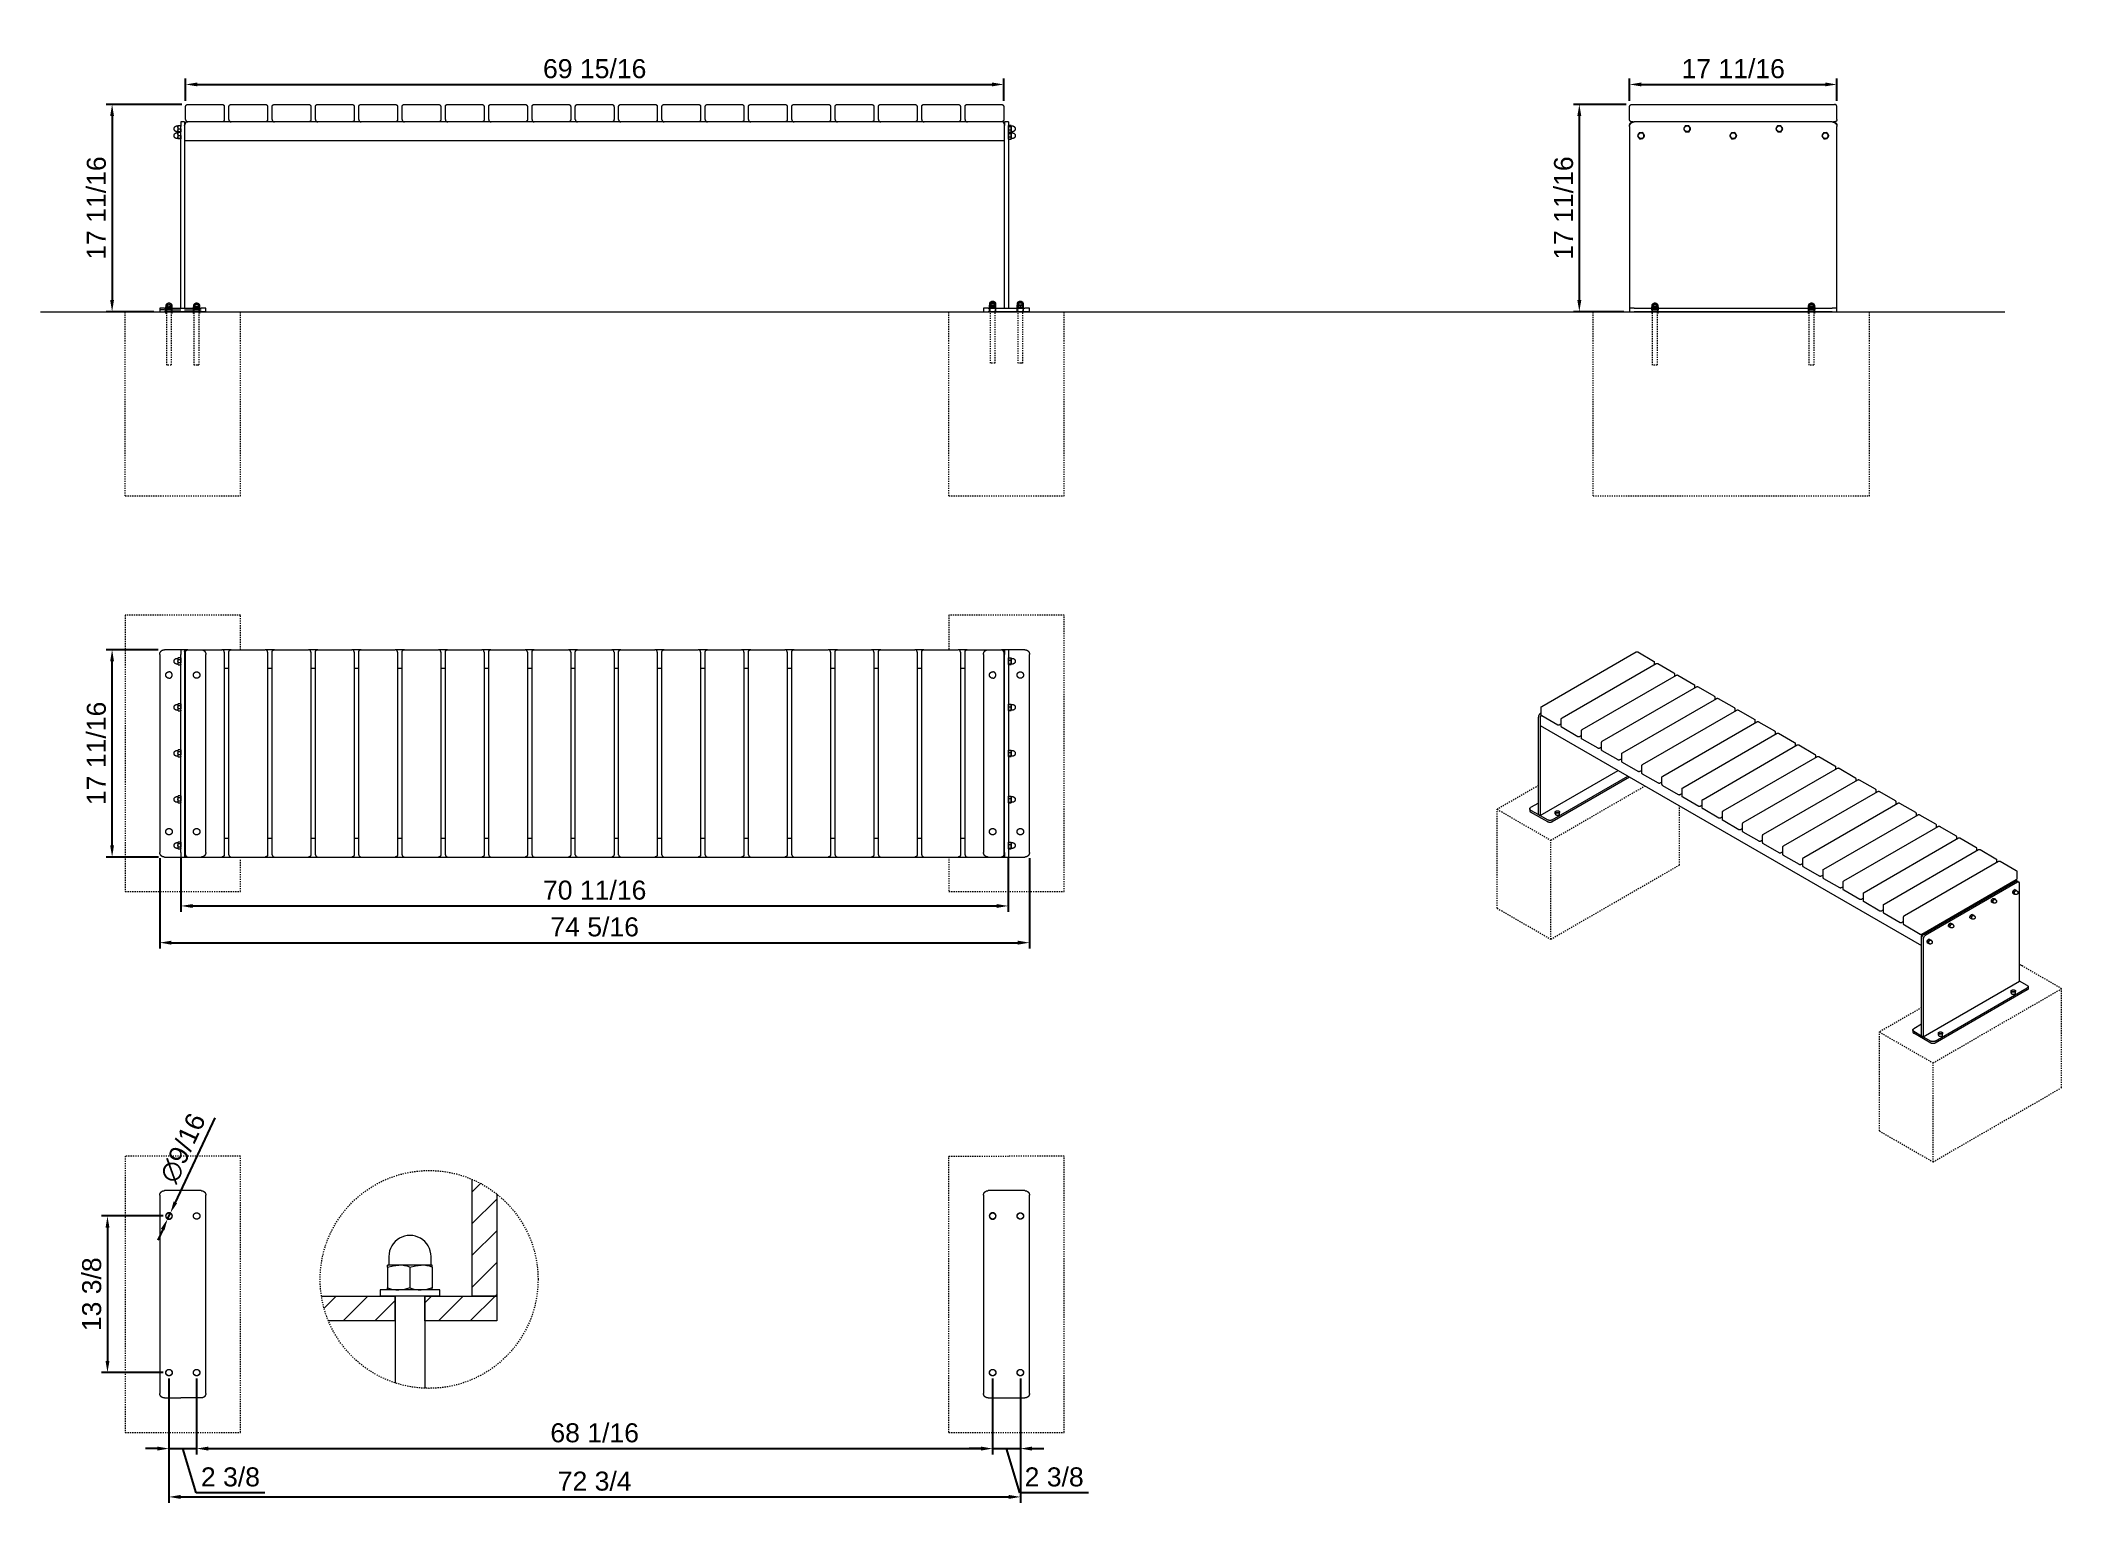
# Model space of a CAD drawing. Header units: inches. Extents: x -2 to 171, y -5 to 121.
import ezdxf

# ---------------------------------------------------------------- set-up
doc = ezdxf.new("R2010")
doc.units = ezdxf.units.IN
doc.linetypes.add('HIDDEN', pattern=[1.905, 1.27, -0.635])
for name, color, linetype, lineweight in [('ZANO_R', 7, 'Continuous', 0), ('ZANO_R_przerywana', 250, 'HIDDEN', 0), ('ZANO_W', 1, 'Continuous', 0)]:
    doc.layers.add(name, color=color, linetype=linetype, lineweight=lineweight)
doc.styles.get("Standard").update_dxf_attribs({"font": 'arial.ttf'})
doc.dimstyles.new('amerykanie', dxfattribs={"dimtxt": 50, "dimasz": 50, "dimexe": 0.5, "dimexo": 0.5, "dimgap": 1, "dimtad": 1, "dimdec": 0, "dimzin": 0, "dimlunit": 5, "dimtxsty": 'Standard', "dimcen": 0.09, "dimclrd": 1, "dimclre": 1, "dimclrt": 1, "dimazin": 0, "dimtfac": 1, "dimtdec": 0, "dimtmove": 0, "dimatfit": 3, "dimfxl": 1, "dimtzin": 0, "dimarcsym": 1})

msp = doc.modelspace()

# ---------------------------------------------------------------- blocks, each defined once
blk = doc.blocks.new('*D362')
at = {"layer": 'ZANO_W', "color": 1, "lineweight": -2}
for p, q in [((9.88, 115.54), (3.41, 115.54)), ((3.91, 114.54), (3.91, 98.82)), ((7.48, 97.82), (3.41, 97.82))]:
    blk.add_line(p, q, dxfattribs=at)
at = {"layer": 'ZANO_W', "color": 1}
for points in [[(4.07, 114.54), (3.74, 114.54), (3.91, 115.54)], [(3.74, 98.82), (4.07, 98.82), (3.91, 97.82)]]:
    blk.add_solid(points, dxfattribs=at)
at = {"layer": 'ZANO_W', "color": 1, "insert": (2.57, 106.68), "char_height": 1.625, "attachment_point": 5, "rotation": 90}
blk.add_mtext('17 11/16', dxfattribs=at)
blk = doc.blocks.new('*D363')
at = {"layer": 'ZANO_W', "color": 1, "lineweight": -2}
for p, q in [((7.98, 51.11), (7.98, 43.39)), ((82.31, 51.11), (82.31, 43.39)), ((8.98, 43.89), (81.31, 43.89))]:
    blk.add_line(p, q, dxfattribs=at)
at = {"layer": 'ZANO_W', "color": 1}
for points in [[(8.98, 44.06), (8.98, 43.72), (7.98, 43.89)], [(81.31, 43.72), (81.31, 44.06), (82.31, 43.89)]]:
    blk.add_solid(points, dxfattribs=at)
at = {"layer": 'ZANO_W', "color": 1, "insert": (45.15, 45.23), "char_height": 1.625, "attachment_point": 5}
blk.add_mtext('74 5/16', dxfattribs=at)
blk = doc.blocks.new('*D364')
at = {"layer": 'ZANO_W', "color": 1, "lineweight": -2}
for p, q in [((9.79, 51.11), (9.79, 46.53)), ((80.5, 51.11), (80.5, 46.53)), ((10.79, 47.03), (79.5, 47.03))]:
    blk.add_line(p, q, dxfattribs=at)
at = {"layer": 'ZANO_W', "color": 1}
for points in [[(10.79, 47.19), (10.79, 46.86), (9.79, 47.03)], [(79.5, 46.86), (79.5, 47.19), (80.5, 47.03)]]:
    blk.add_solid(points, dxfattribs=at)
at = {"layer": 'ZANO_W', "color": 1, "insert": (45.15, 48.37), "char_height": 1.625, "attachment_point": 5}
blk.add_mtext('70 11/16', dxfattribs=at)
blk = doc.blocks.new('*D365')
at = {"layer": 'ZANO_W', "color": 1, "lineweight": -2}
for p, q in [((7.84, 68.93), (3.41, 68.93)), ((3.91, 52.21), (3.91, 67.93)), ((7.88, 51.21), (3.41, 51.21))]:
    blk.add_line(p, q, dxfattribs=at)
at = {"layer": 'ZANO_W', "color": 1}
for points in [[(4.07, 67.93), (3.74, 67.93), (3.91, 68.93)], [(3.74, 52.21), (4.07, 52.21), (3.91, 51.21)]]:
    blk.add_solid(points, dxfattribs=at)
at = {"layer": 'ZANO_W', "color": 1, "insert": (2.57, 60.07), "char_height": 1.625, "attachment_point": 5, "rotation": 90}
blk.add_mtext('17 11/16', dxfattribs=at)
blk = doc.blocks.new('*D366')
at = {"layer": 'ZANO_W', "color": 1, "lineweight": -2}
for p, q in [((12.69, 28.92), (9.31, 21.69)), ((8.65, 20.28), (8.89, 20.78)), ((8.23, 19.37), (7.81, 18.47))]:
    blk.add_line(p, q, dxfattribs=at)
at = {"layer": 'ZANO_W', "color": 1}
for points in [[(9.16, 21.76), (9.46, 21.62), (8.89, 20.78)], [(8.38, 19.3), (8.08, 19.44), (8.65, 20.28)]]:
    blk.add_solid(points, dxfattribs=at)
at = {"layer": 'ZANO_W', "color": 1, "insert": (9.96, 26.34), "char_height": 1.625, "attachment_point": 5, "rotation": 64.9822}
blk.add_mtext('∅9/16', dxfattribs=at)
blk = doc.blocks.new('*D367')
at = {"layer": 'ZANO_W', "color": 1, "lineweight": -2}
for p, q in [((133.29, 115.54), (128.8, 115.54)), ((129.3, 114.54), (129.3, 98.82)), ((133.09, 97.82), (128.8, 97.82))]:
    blk.add_line(p, q, dxfattribs=at)
at = {"layer": 'ZANO_W', "color": 1}
for points in [[(129.47, 114.54), (129.13, 114.54), (129.3, 115.54)], [(129.13, 98.82), (129.47, 98.82), (129.3, 97.82)]]:
    blk.add_solid(points, dxfattribs=at)
at = {"layer": 'ZANO_W', "color": 1, "insert": (127.96, 106.68), "char_height": 1.625, "attachment_point": 5, "rotation": 90}
blk.add_mtext('17 11/16', dxfattribs=at)
blk = doc.blocks.new('*D368')
at = {"layer": 'ZANO_W', "color": 1, "lineweight": -2}
for p, q in [((133.59, 115.84), (133.59, 117.74)), ((151.31, 115.84), (151.31, 117.74)), ((134.59, 117.24), (150.31, 117.24))]:
    blk.add_line(p, q, dxfattribs=at)
at = {"layer": 'ZANO_W', "color": 1}
for points in [[(134.59, 117.41), (134.59, 117.08), (133.59, 117.24)], [(150.31, 117.08), (150.31, 117.41), (151.31, 117.24)]]:
    blk.add_solid(points, dxfattribs=at)
at = {"layer": 'ZANO_W', "color": 1, "insert": (142.45, 118.58), "char_height": 1.625, "attachment_point": 5}
blk.add_mtext('17 11/16', dxfattribs=at)
blk = doc.blocks.new('*D369')
at = {"layer": 'ZANO_W', "color": 1, "lineweight": -2}
for p, q in [((10.19, 115.84), (10.19, 117.74)), ((80.11, 115.85), (80.11, 117.74)), ((11.19, 117.24), (79.11, 117.24))]:
    blk.add_line(p, q, dxfattribs=at)
at = {"layer": 'ZANO_W', "color": 1}
for points in [[(11.19, 117.41), (11.19, 117.08), (10.19, 117.24)], [(79.11, 117.08), (79.11, 117.41), (80.11, 117.24)]]:
    blk.add_solid(points, dxfattribs=at)
at = {"layer": 'ZANO_W', "color": 1, "insert": (45.15, 118.58), "char_height": 1.625, "attachment_point": 5}
blk.add_mtext('69 15/16', dxfattribs=at)
blk = doc.blocks.new('*D370')
at = {"layer": 'ZANO_W', "color": 1, "lineweight": -2}
for p, q in [((8.27, 20.53), (3.01, 20.53)), ((3.51, 19.53), (3.51, 8.14)), ((8.27, 7.14), (3.01, 7.14))]:
    blk.add_line(p, q, dxfattribs=at)
at = {"layer": 'ZANO_W', "color": 1}
for points in [[(3.68, 19.53), (3.35, 19.53), (3.51, 20.53)], [(3.35, 8.14), (3.68, 8.14), (3.51, 7.14)]]:
    blk.add_solid(points, dxfattribs=at)
at = {"layer": 'ZANO_W', "color": 1, "insert": (2.17, 13.84), "char_height": 1.625, "attachment_point": 5, "rotation": 90}
blk.add_mtext('13 3/8', dxfattribs=at)
blk = doc.blocks.new('*D371')
at = {"layer": 'ZANO_W', "color": 1, "lineweight": -2}
for p, q in [((8.77, 6.64), (8.77, 0.15)), ((11.13, 6.64), (11.13, 0.15)), ((7.77, 0.65), (6.77, 0.65)), ((8.77, 0.65), (11.13, 0.65)), ((11.08, -3.12), (9.95, 0.65)), ((12.13, 0.65), (13.13, 0.65)), ((16.97, -3.12), (11.08, -3.12))]:
    blk.add_line(p, q, dxfattribs=at)
at = {"layer": 'ZANO_W', "color": 1}
for points in [[(7.77, 0.48), (7.77, 0.82), (8.77, 0.65)], [(12.13, 0.82), (12.13, 0.48), (11.13, 0.65)]]:
    blk.add_solid(points, dxfattribs=at)
at = {"layer": 'ZANO_W', "color": 1, "insert": (14.02, -1.78), "char_height": 1.625, "attachment_point": 5}
blk.add_mtext('2 3/8', dxfattribs=at)
blk = doc.blocks.new('*D372')
at = {"layer": 'ZANO_W', "color": 1, "lineweight": -2}
for p, q in [((11.13, 6.64), (11.13, 0.15)), ((79.16, 6.64), (79.16, 0.15)), ((12.13, 0.65), (78.16, 0.65))]:
    blk.add_line(p, q, dxfattribs=at)
at = {"layer": 'ZANO_W', "color": 1}
for points in [[(12.13, 0.82), (12.13, 0.48), (11.13, 0.65)], [(78.16, 0.48), (78.16, 0.82), (79.16, 0.65)]]:
    blk.add_solid(points, dxfattribs=at)
at = {"layer": 'ZANO_W', "color": 1, "insert": (45.15, 1.99), "char_height": 1.625, "attachment_point": 5}
blk.add_mtext('68 1/16', dxfattribs=at)
blk = doc.blocks.new('*D373')
at = {"layer": 'ZANO_W', "color": 1, "lineweight": -2}
for p, q in [((79.16, 6.64), (79.16, 0.15)), ((81.53, 6.64), (81.53, 0.15)), ((78.16, 0.65), (77.16, 0.65)), ((79.16, 0.65), (81.53, 0.65)), ((81.48, -3.12), (80.34, 0.65)), ((82.53, 0.65), (83.53, 0.65)), ((87.36, -3.12), (81.48, -3.12))]:
    blk.add_line(p, q, dxfattribs=at)
at = {"layer": 'ZANO_W', "color": 1}
for points in [[(78.16, 0.48), (78.16, 0.82), (79.16, 0.65)], [(82.53, 0.82), (82.53, 0.48), (81.53, 0.65)]]:
    blk.add_solid(points, dxfattribs=at)
at = {"layer": 'ZANO_W', "color": 1, "insert": (84.42, -1.78), "char_height": 1.625, "attachment_point": 5}
blk.add_mtext('2 3/8', dxfattribs=at)
blk = doc.blocks.new('*D374')
at = {"layer": 'ZANO_W', "color": 1, "lineweight": -2}
for p, q in [((8.77, 6.64), (8.77, -3.98)), ((81.53, 6.64), (81.53, -3.98)), ((9.77, -3.48), (80.53, -3.48))]:
    blk.add_line(p, q, dxfattribs=at)
at = {"layer": 'ZANO_W', "color": 1}
for points in [[(9.77, -3.31), (9.77, -3.65), (8.77, -3.48)], [(80.53, -3.65), (80.53, -3.31), (81.53, -3.48)]]:
    blk.add_solid(points, dxfattribs=at)
at = {"layer": 'ZANO_W', "color": 1, "insert": (45.15, -2.14), "char_height": 1.625, "attachment_point": 5}
blk.add_mtext('72 3/4', dxfattribs=at)

# ---------------------------------------------------------------- dimensions: what is measured, and where the dimension line sits
at = {"layer": 'ZANO_W'}
for base, p1, p2, picture, middle in [((80.10794, 117.24197), (10.18678, 115.33989), (80.10794, 115.34661), '*D369', (45.14736, 118.58218)), ((151.31042, 117.24197), (133.59388, 115.33989), (151.31042, 115.33989), '*D368', (142.45215, 118.58218)), ((82.31278, 43.8899), (7.98205, 51.60505), (82.31278, 51.60505), '*D363', (45.14741, 45.23011)), ((80.50175, 47.02738), (9.79307, 51.60505), (80.50175, 51.60505), '*D364', (45.14741, 48.36759)), ((11.13166, 0.65061), (8.76947, 7.14396), (11.13166, 7.14394), '*D371', (11.58225, -1.78092)), ((81.52535, -3.47988), (8.76947, 7.14396), (81.52535, 7.14393), '*D374', (45.14741, -2.13911)), ((79.16315, 0.65061), (11.13166, 7.14394), (79.16315, 7.14396), '*D372', (45.14741, 1.99083)), ((81.52535, 0.65061), (79.16315, 7.14396), (81.52535, 7.14393), '*D373', (81.97594, -1.78092))]:
    dim = msp.add_linear_dim(base=base, p1=p1, p2=p2, dimstyle='amerykanie', override={"dimtxt": 1.625, "dimasz": 1, "dimgap": 0.5, "dimdec": 4, "dimaunit": 1, "dimadec": 1, "dimtdec": 4, "dimtmove": 1, "dimfrac": 2}, dxfattribs=at)
    dim.commit()
    dim.dimension.update_dxf_attribs({"geometry": picture, "text_midpoint": middle})
for base, p1, p2, picture, middle in [((3.90714, 97.8202), (10.38363, 115.53674), (7.98205, 97.8202), '*D362', (2.56693, 106.67847)), ((129.29892, 97.8202), (133.79074, 115.53674), (133.59388, 97.8202), '*D367', (127.95871, 106.67847)), ((3.907142, 68.926398), (8.375751, 51.211349), (8.342187, 68.926398), '*D365', (2.56693, 60.068874)), ((3.51344, 7.14396), (8.76945, 20.52977), (8.76947, 7.14396), '*D370', (2.17268, 13.83687))]:
    dim = msp.add_linear_dim(base=base, p1=p1, p2=p2, angle=90, dimstyle='amerykanie', override={"dimtxt": 1.625, "dimasz": 1, "dimgap": 0.5, "dimdec": 4, "dimaunit": 1, "dimadec": 1, "dimtdec": 4, "dimtmove": 1, "dimfrac": 2}, dxfattribs=at)
    dim.commit()
    dim.dimension.update_dxf_attribs({"geometry": picture, "text_midpoint": middle})
dim = msp.add_diameter_dim_2p(p1=(8.65292, 20.28007), p2=(8.88598, 20.77946), dimstyle='amerykanie', override={"dimtxt": 1.625, "dimasz": 1, "dimgap": 0.5, "dimdec": 4, "dimaunit": 1, "dimadec": 1, "dimtdec": 4, "dimtmove": 1, "dimfrac": 2}, dxfattribs=at)
dim.commit()
dim.dimension.update_dxf_attribs({"geometry": '*D366', "text_midpoint": (9.96326, 26.33949)})

# ---------------------------------------------------------------- linework, layer by layer
at = {"layer": 'ZANO_R'}
for p, q in [((10.10804, 114.04068), (9.79307, 114.04068)), ((9.79307, 114.04068), (9.79307, 113.64698)), ((10.10804, 114.04068), (10.10804, 113.74146)), ((10.18678, 115.33989), (10.18689, 115.34661)), ((10.18678, 114.23753), (10.18678, 115.33989)), ((10.18678, 114.23753), (10.18689, 114.23081)), ((10.18689, 115.34661), (10.18723, 115.35332)), ((10.18689, 114.23081), (10.18723, 114.22409)), ((10.18723, 115.35332), (10.18781, 115.36002)), ((10.18723, 114.22409), (10.18781, 114.2174)), ((10.18781, 115.36002), (10.18861, 115.36669)), ((10.18781, 114.2174), (10.18861, 114.21072)), ((10.18861, 115.36669), (10.18964, 115.37334)), ((10.18861, 114.21072), (10.18964, 114.20408)), ((10.18964, 115.37334), (10.19089, 115.37994)), ((10.18964, 114.20408), (10.19089, 114.19748)), ((10.19089, 115.37994), (10.19237, 115.3865)), ((10.19089, 114.19748), (10.19237, 114.19092)), ((10.19237, 115.3865), (10.19408, 115.393)), ((10.19237, 114.19092), (10.19408, 114.18442)), ((10.19408, 115.393), (10.196, 115.39944)), ((10.19408, 114.18442), (10.196, 114.17798)), ((10.196, 115.39944), (10.19814, 115.40581)), ((10.196, 114.17798), (10.19814, 114.17161)), ((10.19814, 115.40581), (10.2005, 115.41211)), ((10.19814, 114.17161), (10.2005, 114.16531)), ((10.2005, 115.41211), (10.20307, 115.41832)), ((10.2005, 114.16531), (10.20307, 114.1591)), ((10.20307, 115.41832), (10.20586, 115.42443)), ((10.20307, 114.1591), (10.20586, 114.15298)), ((10.20733, 114.0082), (10.20371, 114.00252)), ((10.20586, 115.42443), (10.20885, 115.43045)), ((10.20586, 114.15298), (10.20885, 114.14696)), ((10.20922, 114.01099), (10.20733, 114.0082)), ((10.20885, 115.43045), (10.21204, 115.43637)), ((10.20885, 114.14696), (10.21204, 114.14105)), ((10.21117, 114.01373), (10.20922, 114.01099)), ((10.21318, 114.01643), (10.21117, 114.01373)), ((10.21204, 115.43637), (10.21543, 115.44217)), ((10.21204, 114.14105), (10.21543, 114.13525)), ((10.21526, 114.01907), (10.21318, 114.01643)), ((10.21742, 114.02165), (10.21526, 114.01907)), ((10.21543, 115.44217), (10.21902, 115.44785)), ((10.21543, 114.13525), (10.21902, 114.12956)), ((10.21966, 114.02416), (10.21742, 114.02165)), ((10.21902, 115.44785), (10.22281, 115.45341)), ((10.21902, 114.12956), (10.22281, 114.12401)), ((10.22155, 114.02615), (10.21966, 114.02416)), ((10.2235, 114.02809), (10.22155, 114.02615)), ((10.22281, 115.45341), (10.22677, 115.45883)), ((10.22281, 114.12401), (10.22677, 114.11858)), ((10.2245, 114.02902), (10.2235, 114.02809)), ((10.22552, 114.02994), (10.2245, 114.02902)), ((10.22656, 114.03084), (10.22552, 114.02994)), ((10.22761, 114.03171), (10.22656, 114.03084)), ((10.22677, 115.45883), (10.23093, 115.46412)), ((10.22677, 114.11858), (10.23093, 114.1133)), ((10.22846, 114.03238), (10.22761, 114.03171)), ((10.22931, 114.03303), (10.22846, 114.03238)), ((10.23018, 114.03366), (10.22931, 114.03303)), ((10.23106, 114.03427), (10.23018, 114.03366)), ((10.23093, 115.46412), (10.23526, 115.46926)), ((10.23093, 114.1133), (10.23526, 114.10816)), ((10.23195, 114.03486), (10.23106, 114.03427)), ((10.23286, 114.03544), (10.23195, 114.03486)), ((10.23378, 114.03599), (10.23286, 114.03544)), ((10.23471, 114.03652), (10.23378, 114.03599)), ((10.23566, 114.03702), (10.23471, 114.03652)), ((10.23526, 115.46926), (10.23976, 115.47425)), ((10.23526, 114.10816), (10.23976, 114.10317)), ((10.23663, 114.0375), (10.23566, 114.03702)), ((10.2376, 114.03796), (10.23663, 114.0375)), ((10.2386, 114.03838), (10.2376, 114.03796)), ((10.2396, 114.03878), (10.2386, 114.03838)), ((10.24061, 114.03914), (10.2396, 114.03878)), ((10.23976, 115.47425), (10.24443, 115.47908)), ((10.23976, 114.10317), (10.24443, 114.09833)), ((10.24164, 114.03947), (10.24061, 114.03914)), ((10.24216, 114.03962), (10.24164, 114.03947)), ((10.24268, 114.03976), (10.24216, 114.03962)), ((10.24355, 114.03997), (10.24268, 114.03976)), ((10.24443, 114.04015), (10.24355, 114.03997)), ((10.24443, 115.47908), (10.24927, 115.48376)), ((10.24443, 114.09833), (10.24927, 114.09366)), ((10.24531, 114.04031), (10.24443, 114.04015)), ((10.2462, 114.04044), (10.24531, 114.04031)), ((10.24709, 114.04054), (10.2462, 114.04044)), ((10.24798, 114.04062), (10.24709, 114.04054)), ((10.24887, 114.04066), (10.24798, 114.04062)), ((10.24977, 114.04068), (10.24887, 114.04066)), ((10.24927, 115.48376), (10.25426, 115.48826)), ((10.24927, 114.09366), (10.25426, 114.08916)), ((10.37926, 114.04068), (10.24977, 114.04068)), ((10.25426, 115.48826), (10.2594, 115.49259)), ((10.25426, 114.08916), (10.2594, 114.08483)), ((10.2594, 115.49259), (10.26468, 115.49674)), ((10.2594, 114.08483), (10.26468, 114.08068)), ((10.26468, 115.49674), (10.27011, 115.50071)), ((10.26468, 114.08068), (10.27011, 114.07671)), ((10.27011, 115.50071), (10.27566, 115.50449)), ((10.27011, 114.07671), (10.27566, 114.07292)), ((10.27566, 115.50449), (10.28135, 115.50808)), ((10.27566, 114.07292), (10.28135, 114.06933)), ((10.28135, 115.50808), (10.28715, 115.51148)), ((10.28135, 114.06933), (10.28715, 114.06594)), ((10.28715, 115.51148), (10.29306, 115.51467)), ((10.28715, 114.06594), (10.29306, 114.06275)), ((10.29306, 115.51467), (10.29908, 115.51766)), ((10.29306, 114.06275), (10.29908, 114.05976)), ((10.29908, 115.51766), (10.3052, 115.52044)), ((10.29908, 114.05976), (10.3052, 114.05697)), ((10.3052, 115.52044), (10.31141, 115.52302)), ((10.3052, 114.05697), (10.31141, 114.0544)), ((10.31141, 115.52302), (10.3177, 115.52537)), ((10.31141, 114.0544), (10.3177, 114.05204)), ((10.3177, 115.52537), (10.32408, 115.52752)), ((10.3177, 114.05204), (10.32408, 114.0499)), ((10.32408, 115.52752), (10.33052, 115.52944)), ((10.32408, 114.0499), (10.33052, 114.04798)), ((10.33052, 115.52944), (10.33702, 115.53114)), ((10.33052, 114.04798), (10.33702, 114.04627)), ((10.33702, 115.53114), (10.34358, 115.53262)), ((10.33702, 114.04627), (10.34358, 114.04479)), ((10.34358, 115.53262), (10.35018, 115.53388)), ((10.34358, 114.04479), (10.35018, 114.04354)), ((10.35018, 115.53388), (10.35682, 115.53491)), ((10.35018, 114.04354), (10.35682, 114.04251)), ((10.35682, 115.53491), (10.3635, 115.53571)), ((10.35682, 114.04251), (10.3635, 114.04171)), ((10.3635, 115.53571), (10.37019, 115.53628)), ((10.3635, 114.04171), (10.37019, 114.04114)), ((10.37019, 115.53628), (10.37691, 115.53663)), ((10.37019, 114.04114), (10.37691, 114.04079)), ((10.37691, 115.53663), (10.38363, 115.53674)), ((10.37691, 114.04079), (10.38363, 114.04068)), ((10.38363, 115.53674), (13.29701, 115.53674)), ((13.29701, 114.04068), (10.38363, 114.04068)), ((13.29701, 115.53674), (13.30373, 115.53663)), ((13.30373, 114.04079), (13.29701, 114.04068)), ((14.08005, 114.04068), (13.30138, 114.04068)), ((13.30373, 115.53663), (13.31045, 115.53628)), ((13.31045, 114.04114), (13.30373, 114.04079)), ((13.31045, 115.53628), (13.31714, 115.53571)), ((13.31714, 114.04171), (13.31045, 114.04114)), ((13.31714, 115.53571), (13.32382, 115.53491)), ((13.32382, 114.04251), (13.31714, 114.04171)), ((13.32382, 115.53491), (13.33046, 115.53388)), ((13.33046, 114.04354), (13.32382, 114.04251)), ((13.33046, 115.53388), (13.33706, 115.53262)), ((13.33706, 114.04479), (13.33046, 114.04354)), ((13.33706, 115.53262), (13.34362, 115.53114)), ((13.34362, 114.04627), (13.33706, 114.04479)), ((13.34362, 115.53114), (13.35012, 115.52944)), ((13.35012, 114.04798), (13.34362, 114.04627)), ((13.35012, 115.52944), (13.35656, 115.52752)), ((13.35656, 114.0499), (13.35012, 114.04798)), ((13.35656, 115.52752), (13.36293, 115.52537)), ((13.36293, 114.05204), (13.35656, 114.0499)), ((13.36293, 115.52537), (13.36923, 115.52302)), ((13.36923, 114.0544), (13.36293, 114.05204)), ((13.36923, 115.52302), (13.37544, 115.52044)), ((13.37544, 114.05697), (13.36923, 114.0544)), ((13.37544, 115.52044), (13.38156, 115.51766)), ((13.38156, 114.05976), (13.37544, 114.05697)), ((13.38156, 115.51766), (13.38758, 115.51467)), ((13.38758, 114.06275), (13.38156, 114.05976)), ((13.38758, 115.51467), (13.39349, 115.51148)), ((13.39349, 114.06594), (13.38758, 114.06275)), ((13.39349, 115.51148), (13.39929, 115.50808)), ((13.39929, 114.06933), (13.39349, 114.06594)), ((13.39929, 115.50808), (13.40498, 115.50449)), ((13.40498, 114.07292), (13.39929, 114.06933)), ((13.40498, 115.50449), (13.41053, 115.50071)), ((13.41053, 114.07671), (13.40498, 114.07292)), ((13.41053, 115.50071), (13.41596, 115.49674)), ((13.41596, 114.08068), (13.41053, 114.07671)), ((13.41596, 115.49674), (13.42124, 115.49259)), ((13.42124, 114.08483), (13.41596, 114.08068)), ((13.42124, 115.49259), (13.42638, 115.48826)), ((13.42638, 114.08916), (13.42124, 114.08483)), ((13.42638, 115.48826), (13.43137, 115.48376)), ((13.43137, 114.09366), (13.42638, 114.08916)), ((13.43137, 115.48376), (13.43621, 115.47908)), ((13.43621, 114.09833), (13.43137, 114.09366)), ((13.43621, 115.47908), (13.44088, 115.47425)), ((13.44088, 114.10317), (13.43621, 114.09833)), ((13.44088, 115.47425), (13.44538, 115.46926)), ((13.44538, 114.10816), (13.44088, 114.10317)), ((13.44538, 115.46926), (13.44971, 115.46412)), ((13.44971, 114.1133), (13.44538, 114.10816)), ((13.44971, 115.46412), (13.45386, 115.45883)), ((13.45386, 114.11858), (13.44971, 114.1133)), ((13.45386, 115.45883), (13.45783, 115.45341)), ((13.45783, 114.12401), (13.45386, 114.11858)), ((13.45783, 115.45341), (13.46162, 115.44785)), ((13.46162, 114.12956), (13.45783, 114.12401)), ((13.46162, 115.44785), (13.46521, 115.44217)), ((13.46521, 114.13525), (13.46162, 114.12956)), ((13.46521, 115.44217), (13.4686, 115.43637)), ((13.4686, 114.14105), (13.46521, 114.13525)), ((13.4686, 115.43637), (13.47179, 115.43045)), ((13.47179, 114.14696), (13.4686, 114.14105)), ((13.47179, 115.43045), (13.47478, 115.42443)), ((13.47478, 114.15298), (13.47179, 114.14696)), ((13.47478, 115.42443), (13.47757, 115.41832)), ((13.47757, 114.1591), (13.47478, 114.15298)), ((13.47757, 115.41832), (13.48014, 115.41211)), ((13.48014, 114.16531), (13.47757, 114.1591)), ((13.48014, 115.41211), (13.4825, 115.40581)), ((13.4825, 114.17161), (13.48014, 114.16531)), ((13.4825, 115.40581), (13.48464, 115.39944)), ((13.48464, 114.17798), (13.4825, 114.17161)), ((13.48464, 115.39944), (13.48656, 115.393)), ((13.48656, 114.18442), (13.48464, 114.17798)), ((13.48656, 115.393), (13.48827, 115.3865)), ((13.48827, 114.19092), (13.48656, 114.18442)), ((13.48827, 115.3865), (13.48975, 115.37994)), ((13.48975, 114.19748), (13.48827, 114.19092)), ((13.48975, 115.37994), (13.491, 115.37334)), ((13.491, 114.20408), (13.48975, 114.19748)), ((13.491, 115.37334), (13.49203, 115.36669)), ((13.49203, 114.21072), (13.491, 114.20408)), ((13.49203, 115.36669), (13.49283, 115.36002)), ((13.49283, 114.2174), (13.49203, 114.21072)), ((13.49283, 115.36002), (13.4934, 115.35332)), ((13.4934, 114.22409), (13.49283, 114.2174)), ((13.4934, 115.35332), (13.49375, 115.34661)), ((13.49375, 114.23081), (13.4934, 114.22409)), ((13.49375, 115.34661), (13.49386, 115.33989)), ((13.49386, 114.23753), (13.49375, 114.23081)), ((13.49386, 115.33989), (13.49386, 114.23753)), ((13.88756, 115.33989), (13.88768, 115.34661)), ((13.88756, 114.23753), (13.88756, 115.33989)), ((13.88756, 114.23753), (13.88768, 114.23081)), ((13.88768, 115.34661), (13.88802, 115.35332)), ((13.88768, 114.23081), (13.88802, 114.22409)), ((13.88802, 115.35332), (13.8886, 115.36002)), ((13.88802, 114.22409), (13.8886, 114.2174)), ((13.8886, 115.36002), (13.8894, 115.36669)), ((13.8886, 114.2174), (13.8894, 114.21072)), ((13.8894, 115.36669), (13.89043, 115.37334)), ((13.8894, 114.21072), (13.89043, 114.20408)), ((13.89043, 115.37334), (13.89168, 115.37994)), ((13.89043, 114.20408), (13.89168, 114.19748)), ((13.89168, 115.37994), (13.89316, 115.3865)), ((13.89168, 114.19748), (13.89316, 114.19092)), ((13.89316, 115.3865), (13.89486, 115.393)), ((13.89316, 114.19092), (13.89486, 114.18442)), ((13.89486, 115.393), (13.89679, 115.39944)), ((13.89486, 114.18442), (13.89679, 114.17798)), ((13.89679, 115.39944), (13.89893, 115.40581)), ((13.89679, 114.17798), (13.89893, 114.17161)), ((13.89893, 115.40581), (13.90129, 115.41211)), ((13.89893, 114.17161), (13.90129, 114.16531)), ((13.90129, 115.41211), (13.90386, 115.41832)), ((13.90129, 114.16531), (13.90386, 114.1591)), ((13.90386, 115.41832), (13.90664, 115.42443)), ((13.90386, 114.1591), (13.90664, 114.15298)), ((13.90664, 115.42443), (13.90963, 115.43045)), ((13.90664, 114.15298), (13.90963, 114.14696)), ((13.90963, 115.43045), (13.91283, 115.43637)), ((13.90963, 114.14696), (13.91283, 114.14105)), ((13.91283, 115.43637), (13.91622, 115.44217)), ((13.91283, 114.14105), (13.91622, 114.13525)), ((13.91622, 115.44217), (13.91981, 115.44785)), ((13.91622, 114.13525), (13.91981, 114.12956)), ((13.91981, 115.44785), (13.92359, 115.45341)), ((13.91981, 114.12956), (13.92359, 114.12401)), ((13.92359, 115.45341), (13.92756, 115.45883)), ((13.92359, 114.12401), (13.92756, 114.11858)), ((13.92756, 115.45883), (13.93172, 115.46412)), ((13.92756, 114.11858), (13.93172, 114.1133)), ((13.93172, 115.46412), (13.93605, 115.46926)), ((13.93172, 114.1133), (13.93605, 114.10816)), ((13.93605, 115.46926), (13.94055, 115.47425)), ((13.93605, 114.10816), (13.94055, 114.10317)), ((13.94055, 115.47425), (13.94522, 115.47908)), ((13.94055, 114.10317), (13.94522, 114.09833)), ((13.94522, 115.47908), (13.95005, 115.48376)), ((13.94522, 114.09833), (13.95005, 114.09366)), ((13.95005, 115.48376), (13.95504, 115.48826)), ((13.95005, 114.09366), (13.95504, 114.08916)), ((13.95504, 115.48826), (13.96018, 115.49259)), ((13.95504, 114.08916), (13.96018, 114.08483)), ((13.96018, 115.49259), (13.96547, 115.49674)), ((13.96018, 114.08483), (13.96547, 114.08068)), ((13.96547, 115.49674), (13.97089, 115.50071)), ((13.96547, 114.08068), (13.97089, 114.07671)), ((13.97089, 115.50071), (13.97645, 115.50449)), ((13.97089, 114.07671), (13.97645, 114.07292)), ((13.97645, 115.50449), (13.98213, 115.50808)), ((13.97645, 114.07292), (13.98213, 114.06933)), ((13.98213, 115.50808), (13.98794, 115.51148)), ((13.98213, 114.06933), (13.98794, 114.06594)), ((13.98794, 115.51148), (13.99385, 115.51467)), ((13.98794, 114.06594), (13.99385, 114.06275)), ((13.99385, 115.51467), (13.99987, 115.51766)), ((13.99385, 114.06275), (13.99987, 114.05976)), ((13.99987, 115.51766), (14.00599, 115.52044)), ((13.99987, 114.05976), (14.00599, 114.05697)), ((14.00599, 115.52044), (14.0122, 115.52302)), ((14.00599, 114.05697), (14.0122, 114.0544)), ((14.0122, 115.52302), (14.01849, 115.52537)), ((14.0122, 114.0544), (14.01849, 114.05204)), ((14.01849, 115.52537), (14.02486, 115.52752)), ((14.01849, 114.05204), (14.02486, 114.0499)), ((14.02486, 115.52752), (14.0313, 115.52944)), ((14.02486, 114.0499), (14.0313, 114.04798)), ((14.0313, 115.52944), (14.03781, 115.53114)), ((14.0313, 114.04798), (14.03781, 114.04627)), ((14.03781, 115.53114), (14.04436, 115.53262)), ((14.03781, 114.04627), (14.04436, 114.04479)), ((14.04436, 115.53262), (14.05097, 115.53388)), ((14.04436, 114.04479), (14.05097, 114.04354)), ((14.05097, 115.53388), (14.05761, 115.53491)), ((14.05097, 114.04354), (14.05761, 114.04251)), ((14.05761, 115.53491), (14.06428, 115.53571)), ((14.05761, 114.04251), (14.06428, 114.04171)), ((14.06428, 115.53571), (14.07098, 115.53628)), ((14.06428, 114.04171), (14.07098, 114.04114)), ((14.07098, 115.53628), (14.07769, 115.53663)), ((14.07098, 114.04114), (14.07769, 114.04079)), ((14.07769, 115.53663), (14.08441, 115.53674)), ((14.07769, 114.04079), (14.08441, 114.04068)), ((14.08441, 115.53674), (16.9978, 115.53674)), ((16.9978, 114.04068), (14.08441, 114.04068)), ((16.9978, 115.53674), (17.00452, 115.53663)), ((17.00452, 114.04079), (16.9978, 114.04068)), ((17.78083, 114.04068), (17.00217, 114.04068)), ((17.00452, 115.53663), (17.01123, 115.53628)), ((17.01123, 114.04114), (17.00452, 114.04079)), ((17.01123, 115.53628), (17.01793, 115.53571)), ((17.01793, 114.04171), (17.01123, 114.04114)), ((17.01793, 115.53571), (17.02461, 115.53491)), ((17.02461, 114.04251), (17.01793, 114.04171)), ((17.02461, 115.53491), (17.03125, 115.53388)), ((17.03125, 114.04354), (17.02461, 114.04251)), ((17.03125, 115.53388), (17.03785, 115.53262)), ((17.03785, 114.04479), (17.03125, 114.04354)), ((17.03785, 115.53262), (17.04441, 115.53114)), ((17.04441, 114.04627), (17.03785, 114.04479)), ((17.04441, 115.53114), (17.05091, 115.52944)), ((17.05091, 114.04798), (17.04441, 114.04627)), ((17.05091, 115.52944), (17.05735, 115.52752)), ((17.05735, 114.0499), (17.05091, 114.04798)), ((17.05735, 115.52752), (17.06372, 115.52537)), ((17.06372, 114.05204), (17.05735, 114.0499)), ((17.06372, 115.52537), (17.07002, 115.52302)), ((17.07002, 114.0544), (17.06372, 114.05204)), ((17.07002, 115.52302), (17.07623, 115.52044)), ((17.07623, 114.05697), (17.07002, 114.0544)), ((17.07623, 115.52044), (17.08234, 115.51766)), ((17.08234, 114.05976), (17.07623, 114.05697)), ((17.08234, 115.51766), (17.08836, 115.51467)), ((17.08836, 114.06275), (17.08234, 114.05976)), ((17.08836, 115.51467), (17.09428, 115.51148)), ((17.09428, 114.06594), (17.08836, 114.06275)), ((17.09428, 115.51148), (17.10008, 115.50808)), ((17.10008, 114.06933), (17.09428, 114.06594)), ((17.10008, 115.50808), (17.10576, 115.50449)), ((17.10576, 114.07292), (17.10008, 114.06933)), ((17.10576, 115.50449), (17.11132, 115.50071)), ((17.11132, 114.07671), (17.10576, 114.07292)), ((17.11132, 115.50071), (17.11675, 115.49674)), ((17.11675, 114.08068), (17.11132, 114.07671)), ((17.11675, 115.49674), (17.12203, 115.49259)), ((17.12203, 114.08483), (17.11675, 114.08068)), ((17.12203, 115.49259), (17.12717, 115.48826)), ((17.12717, 114.08916), (17.12203, 114.08483)), ((17.12717, 115.48826), (17.13216, 115.48376)), ((17.13216, 114.09366), (17.12717, 114.08916)), ((17.13216, 115.48376), (17.137, 115.47908)), ((17.137, 114.09833), (17.13216, 114.09366)), ((17.137, 115.47908), (17.14167, 115.47425)), ((17.14167, 114.10317), (17.137, 114.09833)), ((17.14167, 115.47425), (17.14617, 115.46926)), ((17.14617, 114.10816), (17.14167, 114.10317)), ((17.14617, 115.46926), (17.1505, 115.46412)), ((17.1505, 114.1133), (17.14617, 114.10816)), ((17.1505, 115.46412), (17.15465, 115.45883)), ((17.15465, 114.11858), (17.1505, 114.1133)), ((17.15465, 115.45883), (17.15862, 115.45341)), ((17.15862, 114.12401), (17.15465, 114.11858)), ((17.15862, 115.45341), (17.1624, 115.44785)), ((17.1624, 114.12956), (17.15862, 114.12401)), ((17.1624, 115.44785), (17.16599, 115.44217)), ((17.16599, 114.13525), (17.1624, 114.12956)), ((17.16599, 115.44217), (17.16939, 115.43637)), ((17.16939, 114.14105), (17.16599, 114.13525)), ((17.16939, 115.43637), (17.17258, 115.43045)), ((17.17258, 114.14696), (17.16939, 114.14105)), ((17.17258, 115.43045), (17.17557, 115.42443)), ((17.17557, 114.15298), (17.17258, 114.14696)), ((17.17557, 115.42443), (17.17835, 115.41832)), ((17.17835, 114.1591), (17.17557, 114.15298)), ((17.17835, 115.41832), (17.18093, 115.41211)), ((17.18093, 114.16531), (17.17835, 114.1591)), ((17.18093, 115.41211), (17.18329, 115.40581)), ((17.18329, 114.17161), (17.18093, 114.16531)), ((17.18329, 115.40581), (17.18543, 115.39944)), ((17.18543, 114.17798), (17.18329, 114.17161)), ((17.18543, 115.39944), (17.18735, 115.393)), ((17.18735, 114.18442), (17.18543, 114.17798)), ((17.18735, 115.393), (17.18905, 115.3865)), ((17.18905, 114.19092), (17.18735, 114.18442)), ((17.18905, 115.3865), (17.19053, 115.37994)), ((17.19053, 114.19748), (17.18905, 114.19092)), ((17.19053, 115.37994), (17.19179, 115.37334)), ((17.19179, 114.20408), (17.19053, 114.19748)), ((17.19179, 115.37334), (17.19282, 115.36669)), ((17.19282, 114.21072), (17.19179, 114.20408)), ((17.19282, 115.36669), (17.19362, 115.36002)), ((17.19362, 114.2174), (17.19282, 114.21072)), ((17.19362, 115.36002), (17.19419, 115.35332)), ((17.19419, 114.22409), (17.19362, 114.2174)), ((17.19419, 115.35332), (17.19454, 115.34661)), ((17.19454, 114.23081), (17.19419, 114.22409)), ((17.19454, 115.34661), (17.19465, 115.33989)), ((17.19465, 114.23753), (17.19454, 114.23081)), ((17.19465, 115.33989), (17.19465, 114.23753)), ((17.58835, 115.33989), (17.58847, 115.34661)), ((17.58835, 114.23753), (17.58835, 115.33989)), ((17.58835, 114.23753), (17.58847, 114.23081)), ((17.58847, 115.34661), (17.58881, 115.35332)), ((17.58847, 114.23081), (17.58881, 114.22409)), ((17.58881, 115.35332), (17.58938, 115.36002)), ((17.58881, 114.22409), (17.58938, 114.2174)), ((17.58938, 115.36002), (17.59019, 115.36669)), ((17.58938, 114.2174), (17.59019, 114.21072)), ((17.59019, 115.36669), (17.59121, 115.37334)), ((17.59019, 114.21072), (17.59121, 114.20408)), ((17.59121, 115.37334), (17.59247, 115.37994)), ((17.59121, 114.20408), (17.59247, 114.19748)), ((17.59247, 115.37994), (17.59395, 115.3865)), ((17.59247, 114.19748), (17.59395, 114.19092)), ((17.59395, 115.3865), (17.59565, 115.393)), ((17.59395, 114.19092), (17.59565, 114.18442)), ((17.59565, 115.393), (17.59758, 115.39944)), ((17.59565, 114.18442), (17.59758, 114.17798)), ((17.59758, 115.39944), (17.59972, 115.40581)), ((17.59758, 114.17798), (17.59972, 114.17161)), ((17.59972, 115.40581), (17.60208, 115.41211)), ((17.59972, 114.17161), (17.60208, 114.16531)), ((17.60208, 115.41211), (17.60465, 115.41832)), ((17.60208, 114.16531), (17.60465, 114.1591)), ((17.60465, 115.41832), (17.60743, 115.42443)), ((17.60465, 114.1591), (17.60743, 114.15298)), ((17.60743, 115.42443), (17.61042, 115.43045)), ((17.60743, 114.15298), (17.61042, 114.14696)), ((17.61042, 115.43045), (17.61362, 115.43637)), ((17.61042, 114.14696), (17.61362, 114.14105)), ((17.61362, 115.43637), (17.61701, 115.44217)), ((17.61362, 114.14105), (17.61701, 114.13525)), ((17.61701, 115.44217), (17.6206, 115.44785)), ((17.61701, 114.13525), (17.6206, 114.12956)), ((17.6206, 115.44785), (17.62438, 115.45341)), ((17.6206, 114.12956), (17.62438, 114.12401)), ((17.62438, 115.45341), (17.62835, 115.45883)), ((17.62438, 114.12401), (17.62835, 114.11858)), ((17.62835, 115.45883), (17.6325, 115.46412)), ((17.62835, 114.11858), (17.6325, 114.1133)), ((17.6325, 115.46412), (17.63683, 115.46926)), ((17.6325, 114.1133), (17.63683, 114.10816)), ((17.63683, 115.46926), (17.64134, 115.47425)), ((17.63683, 114.10816), (17.64134, 114.10317)), ((17.64134, 115.47425), (17.64601, 115.47908)), ((17.64134, 114.10317), (17.64601, 114.09833)), ((17.64601, 115.47908), (17.65084, 115.48376)), ((17.64601, 114.09833), (17.65084, 114.09366)), ((17.65084, 115.48376), (17.65583, 115.48826)), ((17.65084, 114.09366), (17.65583, 114.08916)), ((17.65583, 115.48826), (17.66097, 115.49259)), ((17.65583, 114.08916), (17.66097, 114.08483)), ((17.66097, 115.49259), (17.66626, 115.49674)), ((17.66097, 114.08483), (17.66626, 114.08068)), ((17.66626, 115.49674), (17.67168, 115.50071)), ((17.66626, 114.08068), (17.67168, 114.07671)), ((17.67168, 115.50071), (17.67724, 115.50449)), ((17.67168, 114.07671), (17.67724, 114.07292)), ((17.67724, 115.50449), (17.68292, 115.50808)), ((17.67724, 114.07292), (17.68292, 114.06933)), ((17.68292, 115.50808), (17.68872, 115.51148)), ((17.68292, 114.06933), (17.68872, 114.06594)), ((17.68872, 115.51148), (17.69464, 115.51467)), ((17.68872, 114.06594), (17.69464, 114.06275)), ((17.69464, 115.51467), (17.70066, 115.51766)), ((17.69464, 114.06275), (17.70066, 114.05976)), ((17.70066, 115.51766), (17.70678, 115.52044)), ((17.70066, 114.05976), (17.70678, 114.05697)), ((17.70678, 115.52044), (17.71299, 115.52302)), ((17.70678, 114.05697), (17.71299, 114.0544)), ((17.71299, 115.52302), (17.71928, 115.52537)), ((17.71299, 114.0544), (17.71928, 114.05204)), ((17.71928, 115.52537), (17.72565, 115.52752)), ((17.71928, 114.05204), (17.72565, 114.0499)), ((17.72565, 115.52752), (17.73209, 115.52944)), ((17.72565, 114.0499), (17.73209, 114.04798)), ((17.73209, 115.52944), (17.7386, 115.53114)), ((17.73209, 114.04798), (17.7386, 114.04627)), ((17.7386, 115.53114), (17.74515, 115.53262)), ((17.7386, 114.04627), (17.74515, 114.04479)), ((17.74515, 115.53262), (17.75176, 115.53388)), ((17.74515, 114.04479), (17.75176, 114.04354)), ((17.75176, 115.53388), (17.7584, 115.53491)), ((17.75176, 114.04354), (17.7584, 114.04251)), ((17.7584, 115.53491), (17.76507, 115.53571)), ((17.7584, 114.04251), (17.76507, 114.04171)), ((17.76507, 115.53571), (17.77177, 115.53628)), ((17.76507, 114.04171), (17.77177, 114.04114)), ((17.77177, 115.53628), (17.77848, 115.53663)), ((17.77177, 114.04114), (17.77848, 114.04079)), ((17.77848, 115.53663), (17.7852, 115.53674)), ((17.77848, 114.04079), (17.7852, 114.04068)), ((17.7852, 115.53674), (20.69859, 115.53674)), ((20.69859, 114.04068), (17.7852, 114.04068)), ((20.69859, 115.53674), (20.70531, 115.53663)), ((20.70531, 114.04079), (20.69859, 114.04068)), ((21.48162, 114.04068), (20.70296, 114.04068)), ((20.70531, 115.53663), (20.71202, 115.53628)), ((20.71202, 114.04114), (20.70531, 114.04079)), ((20.71202, 115.53628), (20.71872, 115.53571)), ((20.71872, 114.04171), (20.71202, 114.04114)), ((20.71872, 115.53571), (20.72539, 115.53491)), ((20.72539, 114.04251), (20.71872, 114.04171)), ((20.72539, 115.53491), (20.73204, 115.53388)), ((20.73204, 114.04354), (20.72539, 114.04251)), ((20.73204, 115.53388), (20.73864, 115.53262)), ((20.73864, 114.04479), (20.73204, 114.04354)), ((20.73864, 115.53262), (20.7452, 115.53114)), ((20.7452, 114.04627), (20.73864, 114.04479)), ((20.7452, 115.53114), (20.7517, 115.52944)), ((20.7517, 114.04798), (20.7452, 114.04627)), ((20.7517, 115.52944), (20.75814, 115.52752)), ((20.75814, 114.0499), (20.7517, 114.04798)), ((20.75814, 115.52752), (20.76451, 115.52537)), ((20.76451, 114.05204), (20.75814, 114.0499)), ((20.76451, 115.52537), (20.7708, 115.52302)), ((20.7708, 114.0544), (20.76451, 114.05204)), ((20.7708, 115.52302), (20.77701, 115.52044)), ((20.77701, 114.05697), (20.7708, 114.0544)), ((20.77701, 115.52044), (20.78313, 115.51766)), ((20.78313, 114.05976), (20.77701, 114.05697)), ((20.78313, 115.51766), (20.78915, 115.51467)), ((20.78915, 114.06275), (20.78313, 114.05976)), ((20.78915, 115.51467), (20.79507, 115.51148)), ((20.79507, 114.06594), (20.78915, 114.06275)), ((20.79507, 115.51148), (20.80087, 115.50808)), ((20.80087, 114.06933), (20.79507, 114.06594)), ((20.80087, 115.50808), (20.80655, 115.50449)), ((20.80655, 114.07292), (20.80087, 114.06933)), ((20.80655, 115.50449), (20.81211, 115.50071)), ((20.81211, 114.07671), (20.80655, 114.07292)), ((20.81211, 115.50071), (20.81753, 115.49674)), ((20.81753, 114.08068), (20.81211, 114.07671)), ((20.81753, 115.49674), (20.82282, 115.49259)), ((20.82282, 114.08483), (20.81753, 114.08068)), ((20.82282, 115.49259), (20.82796, 115.48826)), ((20.82796, 114.08916), (20.82282, 114.08483)), ((20.82796, 115.48826), (20.83295, 115.48376)), ((20.83295, 114.09366), (20.82796, 114.08916)), ((20.83295, 115.48376), (20.83778, 115.47908)), ((20.83778, 114.09833), (20.83295, 114.09366)), ((20.83778, 115.47908), (20.84245, 115.47425)), ((20.84245, 114.10317), (20.83778, 114.09833)), ((20.84245, 115.47425), (20.84696, 115.46926)), ((20.84696, 114.10816), (20.84245, 114.10317)), ((20.84696, 115.46926), (20.85129, 115.46412)), ((20.85129, 114.1133), (20.84696, 114.10816)), ((20.85129, 115.46412), (20.85544, 115.45883)), ((20.85544, 114.11858), (20.85129, 114.1133)), ((20.85544, 115.45883), (20.85941, 115.45341)), ((20.85941, 114.12401), (20.85544, 114.11858)), ((20.85941, 115.45341), (20.86319, 115.44785)), ((20.86319, 114.12956), (20.85941, 114.12401)), ((20.86319, 115.44785), (20.86678, 115.44217)), ((20.86678, 114.13525), (20.86319, 114.12956)), ((20.86678, 115.44217), (20.87018, 115.43637)), ((20.87018, 114.14105), (20.86678, 114.13525)), ((20.87018, 115.43637), (20.87337, 115.43045)), ((20.87337, 114.14696), (20.87018, 114.14105)), ((20.87337, 115.43045), (20.87636, 115.42443)), ((20.87636, 114.15298), (20.87337, 114.14696)), ((20.87636, 115.42443), (20.87914, 115.41832)), ((20.87914, 114.1591), (20.87636, 114.15298)), ((20.87914, 115.41832), (20.88172, 115.41211)), ((20.88172, 114.16531), (20.87914, 114.1591)), ((20.88172, 115.41211), (20.88407, 115.40581)), ((20.88407, 114.17161), (20.88172, 114.16531)), ((20.88407, 115.40581), (20.88622, 115.39944)), ((20.88622, 114.17798), (20.88407, 114.17161)), ((20.88622, 115.39944), (20.88814, 115.393)), ((20.88814, 114.18442), (20.88622, 114.17798)), ((20.88814, 115.393), (20.88984, 115.3865)), ((20.88984, 114.19092), (20.88814, 114.18442)), ((20.88984, 115.3865), (20.89132, 115.37994)), ((20.89132, 114.19748), (20.88984, 114.19092)), ((20.89132, 115.37994), (20.89258, 115.37334)), ((20.89258, 114.20408), (20.89132, 114.19748)), ((20.89258, 115.37334), (20.89361, 115.36669)), ((20.89361, 114.21072), (20.89258, 114.20408)), ((20.89361, 115.36669), (20.89441, 115.36002)), ((20.89441, 114.2174), (20.89361, 114.21072)), ((20.89441, 115.36002), (20.89498, 115.35332)), ((20.89498, 114.22409), (20.89441, 114.2174)), ((20.89498, 115.35332), (20.89532, 115.34661)), ((20.89532, 114.23081), (20.89498, 114.22409)), ((20.89532, 115.34661), (20.89544, 115.33989)), ((20.89544, 114.23753), (20.89532, 114.23081)), ((20.89544, 115.33989), (20.89544, 114.23753)), ((21.28914, 115.33989), (21.28926, 115.34661)), ((21.28914, 114.23753), (21.28914, 115.33989)), ((21.28914, 114.23753), (21.28926, 114.23081)), ((21.28926, 115.34661), (21.2896, 115.35332)), ((21.28926, 114.23081), (21.2896, 114.22409)), ((21.2896, 115.35332), (21.29017, 115.36002)), ((21.2896, 114.22409), (21.29017, 114.2174)), ((21.29017, 115.36002), (21.29097, 115.36669)), ((21.29017, 114.2174), (21.29097, 114.21072)), ((21.29097, 115.36669), (21.292, 115.37334)), ((21.29097, 114.21072), (21.292, 114.20408)), ((21.292, 115.37334), (21.29326, 115.37994)), ((21.292, 114.20408), (21.29326, 114.19748)), ((21.29326, 115.37994), (21.29474, 115.3865)), ((21.29326, 114.19748), (21.29474, 114.19092)), ((21.29474, 115.3865), (21.29644, 115.393)), ((21.29474, 114.19092), (21.29644, 114.18442)), ((21.29644, 115.393), (21.29836, 115.39944)), ((21.29644, 114.18442), (21.29836, 114.17798)), ((21.29836, 115.39944), (21.30051, 115.40581)), ((21.29836, 114.17798), (21.30051, 114.17161)), ((21.30051, 115.40581), (21.30287, 115.41211)), ((21.30051, 114.17161), (21.30287, 114.16531)), ((21.30287, 115.41211), (21.30544, 115.41832)), ((21.30287, 114.16531), (21.30544, 114.1591)), ((21.30544, 115.41832), (21.30822, 115.42443)), ((21.30544, 114.1591), (21.30822, 114.15298)), ((21.30822, 115.42443), (21.31121, 115.43045)), ((21.30822, 114.15298), (21.31121, 114.14696)), ((21.31121, 115.43045), (21.3144, 115.43637)), ((21.31121, 114.14696), (21.3144, 114.14105)), ((21.3144, 115.43637), (21.3178, 115.44217)), ((21.3144, 114.14105), (21.3178, 114.13525)), ((21.3178, 115.44217), (21.32139, 115.44785)), ((21.3178, 114.13525), (21.32139, 114.12956)), ((21.32139, 115.44785), (21.32517, 115.45341)), ((21.32139, 114.12956), (21.32517, 114.12401)), ((21.32517, 115.45341), (21.32914, 115.45883)), ((21.32517, 114.12401), (21.32914, 114.11858)), ((21.32914, 115.45883), (21.33329, 115.46412)), ((21.32914, 114.11858), (21.33329, 114.1133)), ((21.33329, 115.46412), (21.33762, 115.46926)), ((21.33329, 114.1133), (21.33762, 114.10816)), ((21.33762, 115.46926), (21.34213, 115.47425)), ((21.33762, 114.10816), (21.34213, 114.10317)), ((21.34213, 115.47425), (21.3468, 115.47908)), ((21.34213, 114.10317), (21.3468, 114.09833)), ((21.3468, 115.47908), (21.35163, 115.48376)), ((21.3468, 114.09833), (21.35163, 114.09366)), ((21.35163, 115.48376), (21.35662, 115.48826)), ((21.35163, 114.09366), (21.35662, 114.08916)), ((21.35662, 115.48826), (21.36176, 115.49259)), ((21.35662, 114.08916), (21.36176, 114.08483)), ((21.36176, 115.49259), (21.36705, 115.49674)), ((21.36176, 114.08483), (21.36705, 114.08068)), ((21.36705, 115.49674), (21.37247, 115.50071)), ((21.36705, 114.08068), (21.37247, 114.07671)), ((21.37247, 115.50071), (21.37803, 115.50449)), ((21.37247, 114.07671), (21.37803, 114.07292)), ((21.37803, 115.50449), (21.38371, 115.50808)), ((21.37803, 114.07292), (21.38371, 114.06933)), ((21.38371, 115.50808), (21.38951, 115.51148)), ((21.38371, 114.06933), (21.38951, 114.06594)), ((21.38951, 115.51148), (21.39543, 115.51467)), ((21.38951, 114.06594), (21.39543, 114.06275)), ((21.39543, 115.51467), (21.40145, 115.51766)), ((21.39543, 114.06275), (21.40145, 114.05976)), ((21.40145, 115.51766), (21.40757, 115.52044)), ((21.40145, 114.05976), (21.40757, 114.05697)), ((21.40757, 115.52044), (21.41378, 115.52302)), ((21.40757, 114.05697), (21.41378, 114.0544)), ((21.41378, 115.52302), (21.42007, 115.52537)), ((21.41378, 114.0544), (21.42007, 114.05204)), ((21.42007, 115.52537), (21.42644, 115.52752)), ((21.42007, 114.05204), (21.42644, 114.0499)), ((21.42644, 115.52752), (21.43288, 115.52944)), ((21.42644, 114.0499), (21.43288, 114.04798)), ((21.43288, 115.52944), (21.43938, 115.53114)), ((21.43288, 114.04798), (21.43938, 114.04627)), ((21.43938, 115.53114), (21.44594, 115.53262)), ((21.43938, 114.04627), (21.44594, 114.04479)), ((21.44594, 115.53262), (21.45254, 115.53388)), ((21.44594, 114.04479), (21.45254, 114.04354)), ((21.45254, 115.53388), (21.45919, 115.53491)), ((21.45254, 114.04354), (21.45919, 114.04251)), ((21.45919, 115.53491), (21.46586, 115.53571)), ((21.45919, 114.04251), (21.46586, 114.04171)), ((21.46586, 115.53571), (21.47256, 115.53628)), ((21.46586, 114.04171), (21.47256, 114.04114)), ((21.47256, 115.53628), (21.47927, 115.53663)), ((21.47256, 114.04114), (21.47927, 114.04079)), ((21.47927, 115.53663), (21.48599, 115.53674)), ((21.47927, 114.04079), (21.48599, 114.04068)), ((21.48599, 115.53674), (24.39938, 115.53674)), ((24.39938, 114.04068), (21.48599, 114.04068)), ((24.39938, 115.53674), (24.4061, 115.53663)), ((24.4061, 114.04079), (24.39938, 114.04068)), ((25.18241, 114.04068), (24.40375, 114.04068)), ((24.4061, 115.53663), (24.41281, 115.53628)), ((24.41281, 114.04114), (24.4061, 114.04079)), ((24.41281, 115.53628), (24.41951, 115.53571)), ((24.41951, 114.04171), (24.41281, 114.04114)), ((24.41951, 115.53571), (24.42618, 115.53491)), ((24.42618, 114.04251), (24.41951, 114.04171)), ((24.42618, 115.53491), (24.43282, 115.53388)), ((24.43282, 114.04354), (24.42618, 114.04251)), ((24.43282, 115.53388), (24.43943, 115.53262)), ((24.43943, 114.04479), (24.43282, 114.04354)), ((24.43943, 115.53262), (24.44598, 115.53114)), ((24.44598, 114.04627), (24.43943, 114.04479)), ((24.44598, 115.53114), (24.45249, 115.52944)), ((24.45249, 114.04798), (24.44598, 114.04627)), ((24.45249, 115.52944), (24.45893, 115.52752)), ((24.45893, 114.0499), (24.45249, 114.04798)), ((24.45893, 115.52752), (24.4653, 115.52537)), ((24.4653, 114.05204), (24.45893, 114.0499)), ((24.4653, 115.52537), (24.47159, 115.52302)), ((24.47159, 114.0544), (24.4653, 114.05204)), ((24.47159, 115.52302), (24.4778, 115.52044)), ((24.4778, 114.05697), (24.47159, 114.0544)), ((24.4778, 115.52044), (24.48392, 115.51766)), ((24.48392, 114.05976), (24.4778, 114.05697)), ((24.48392, 115.51766), (24.48994, 115.51467)), ((24.48994, 114.06275), (24.48392, 114.05976)), ((24.48994, 115.51467), (24.49586, 115.51148)), ((24.49586, 114.06594), (24.48994, 114.06275)), ((24.49586, 115.51148), (24.50166, 115.50808)), ((24.50166, 114.06933), (24.49586, 114.06594)), ((24.50166, 115.50808), (24.50734, 115.50449)), ((24.50734, 114.07292), (24.50166, 114.06933)), ((24.50734, 115.50449), (24.5129, 115.50071)), ((24.5129, 114.07671), (24.50734, 114.07292)), ((24.5129, 115.50071), (24.51832, 115.49674)), ((24.51832, 114.08068), (24.5129, 114.07671)), ((24.51832, 115.49674), (24.52361, 115.49259)), ((24.52361, 114.08483), (24.51832, 114.08068)), ((24.52361, 115.49259), (24.52875, 115.48826)), ((24.52875, 114.08916), (24.52361, 114.08483)), ((24.52875, 115.48826), (24.53374, 115.48376)), ((24.53374, 114.09366), (24.52875, 114.08916)), ((24.53374, 115.48376), (24.53857, 115.47908)), ((24.53857, 114.09833), (24.53374, 114.09366)), ((24.53857, 115.47908), (24.54324, 115.47425)), ((24.54324, 114.10317), (24.53857, 114.09833)), ((24.54324, 115.47425), (24.54775, 115.46926)), ((24.54775, 114.10816), (24.54324, 114.10317)), ((24.54775, 115.46926), (24.55208, 115.46412)), ((24.55208, 114.1133), (24.54775, 114.10816)), ((24.55208, 115.46412), (24.55623, 115.45883)), ((24.55623, 114.11858), (24.55208, 114.1133)), ((24.55623, 115.45883), (24.5602, 115.45341)), ((24.5602, 114.12401), (24.55623, 114.11858)), ((24.5602, 115.45341), (24.56398, 115.44785)), ((24.56398, 114.12956), (24.5602, 114.12401)), ((24.56398, 115.44785), (24.56757, 115.44217)), ((24.56757, 114.13525), (24.56398, 114.12956)), ((24.56757, 115.44217), (24.57096, 115.43637)), ((24.57096, 114.14105), (24.56757, 114.13525)), ((24.57096, 115.43637), (24.57416, 115.43045)), ((24.57416, 114.14696), (24.57096, 114.14105)), ((24.57416, 115.43045), (24.57715, 115.42443)), ((24.57715, 114.15298), (24.57416, 114.14696)), ((24.57715, 115.42443), (24.57993, 115.41832)), ((24.57993, 114.1591), (24.57715, 114.15298)), ((24.57993, 115.41832), (24.5825, 115.41211)), ((24.5825, 114.16531), (24.57993, 114.1591)), ((24.5825, 115.41211), (24.58486, 115.40581)), ((24.58486, 114.17161), (24.5825, 114.16531)), ((24.58486, 115.40581), (24.587, 115.39944)), ((24.587, 114.17798), (24.58486, 114.17161)), ((24.587, 115.39944), (24.58893, 115.393)), ((24.58893, 114.18442), (24.587, 114.17798)), ((24.58893, 115.393), (24.59063, 115.3865)), ((24.59063, 114.19092), (24.58893, 114.18442)), ((24.59063, 115.3865), (24.59211, 115.37994)), ((24.59211, 114.19748), (24.59063, 114.19092)), ((24.59211, 115.37994), (24.59337, 115.37334)), ((24.59337, 114.20408), (24.59211, 114.19748)), ((24.59337, 115.37334), (24.59439, 115.36669)), ((24.59439, 114.21072), (24.59337, 114.20408)), ((24.59439, 115.36669), (24.5952, 115.36002)), ((24.5952, 114.2174), (24.59439, 114.21072)), ((24.5952, 115.36002), (24.59577, 115.35332)), ((24.59577, 114.22409), (24.5952, 114.2174)), ((24.59577, 115.35332), (24.59611, 115.34661)), ((24.59611, 114.23081), (24.59577, 114.22409)), ((24.59611, 115.34661), (24.59623, 115.33989)), ((24.59623, 114.23753), (24.59611, 114.23081)), ((24.59623, 115.33989), (24.59623, 114.23753)), ((24.98993, 115.33989), (24.99004, 115.34661)), ((24.98993, 114.23753), (24.98993, 115.33989)), ((24.98993, 114.23753), (24.99004, 114.23081)), ((24.99004, 115.34661), (24.99039, 115.35332)), ((24.99004, 114.23081), (24.99039, 114.22409)), ((24.99039, 115.35332), (24.99096, 115.36002)), ((24.99039, 114.22409), (24.99096, 114.2174)), ((24.99096, 115.36002), (24.99176, 115.36669)), ((24.99096, 114.2174), (24.99176, 114.21072)), ((24.99176, 115.36669), (24.99279, 115.37334)), ((24.99176, 114.21072), (24.99279, 114.20408)), ((24.99279, 115.37334), (24.99405, 115.37994)), ((24.99279, 114.20408), (24.99405, 114.19748)), ((24.99405, 115.37994), (24.99553, 115.3865)), ((24.99405, 114.19748), (24.99553, 114.19092)), ((24.99553, 115.3865), (24.99723, 115.393)), ((24.99553, 114.19092), (24.99723, 114.18442)), ((24.99723, 115.393), (24.99915, 115.39944)), ((24.99723, 114.18442), (24.99915, 114.17798)), ((24.99915, 115.39944), (25.00129, 115.40581)), ((24.99915, 114.17798), (25.00129, 114.17161)), ((25.00129, 115.40581), (25.00365, 115.41211)), ((25.00129, 114.17161), (25.00365, 114.16531)), ((25.00365, 115.41211), (25.00623, 115.41832)), ((25.00365, 114.16531), (25.00623, 114.1591)), ((25.00623, 115.41832), (25.00901, 115.42443)), ((25.00623, 114.1591), (25.00901, 114.15298)), ((25.00901, 115.42443), (25.012, 115.43045)), ((25.00901, 114.15298), (25.012, 114.14696)), ((25.012, 115.43045), (25.01519, 115.43637)), ((25.012, 114.14696), (25.01519, 114.14105)), ((25.01519, 115.43637), (25.01859, 115.44217)), ((25.01519, 114.14105), (25.01859, 114.13525)), ((25.01859, 115.44217), (25.02218, 115.44785)), ((25.01859, 114.13525), (25.02218, 114.12956)), ((25.02218, 115.44785), (25.02596, 115.45341)), ((25.02218, 114.12956), (25.02596, 114.12401)), ((25.02596, 115.45341), (25.02993, 115.45883)), ((25.02596, 114.12401), (25.02993, 114.11858)), ((25.02993, 115.45883), (25.03408, 115.46412)), ((25.02993, 114.11858), (25.03408, 114.1133)), ((25.03408, 115.46412), (25.03841, 115.46926)), ((25.03408, 114.1133), (25.03841, 114.10816)), ((25.03841, 115.46926), (25.04291, 115.47425)), ((25.03841, 114.10816), (25.04291, 114.10317)), ((25.04291, 115.47425), (25.04759, 115.47908)), ((25.04291, 114.10317), (25.04759, 114.09833)), ((25.04759, 115.47908), (25.05242, 115.48376)), ((25.04759, 114.09833), (25.05242, 114.09366)), ((25.05242, 115.48376), (25.05741, 115.48826)), ((25.05242, 114.09366), (25.05741, 114.08916)), ((25.05741, 115.48826), (25.06255, 115.49259)), ((25.05741, 114.08916), (25.06255, 114.08483)), ((25.06255, 115.49259), (25.06784, 115.49674)), ((25.06255, 114.08483), (25.06784, 114.08068)), ((25.06784, 115.49674), (25.07326, 115.50071)), ((25.06784, 114.08068), (25.07326, 114.07671)), ((25.07326, 115.50071), (25.07882, 115.50449)), ((25.07326, 114.07671), (25.07882, 114.07292)), ((25.07882, 115.50449), (25.0845, 115.50808)), ((25.07882, 114.07292), (25.0845, 114.06933)), ((25.0845, 115.50808), (25.0903, 115.51148)), ((25.0845, 114.06933), (25.0903, 114.06594)), ((25.0903, 115.51148), (25.09622, 115.51467)), ((25.0903, 114.06594), (25.09622, 114.06275)), ((25.09622, 115.51467), (25.10224, 115.51766)), ((25.09622, 114.06275), (25.10224, 114.05976)), ((25.10224, 115.51766), (25.10835, 115.52044)), ((25.10224, 114.05976), (25.10835, 114.05697)), ((25.10835, 115.52044), (25.11456, 115.52302)), ((25.10835, 114.05697), (25.11456, 114.0544)), ((25.11456, 115.52302), (25.12086, 115.52537)), ((25.11456, 114.0544), (25.12086, 114.05204)), ((25.12086, 115.52537), (25.12723, 115.52752)), ((25.12086, 114.05204), (25.12723, 114.0499)), ((25.12723, 115.52752), (25.13367, 115.52944)), ((25.12723, 114.0499), (25.13367, 114.04798)), ((25.13367, 115.52944), (25.14017, 115.53114)), ((25.13367, 114.04798), (25.14017, 114.04627)), ((25.14017, 115.53114), (25.14673, 115.53262)), ((25.14017, 114.04627), (25.14673, 114.04479)), ((25.14673, 115.53262), (25.15333, 115.53388)), ((25.14673, 114.04479), (25.15333, 114.04354)), ((25.15333, 115.53388), (25.15997, 115.53491)), ((25.15333, 114.04354), (25.15997, 114.04251)), ((25.15997, 115.53491), (25.16665, 115.53571)), ((25.15997, 114.04251), (25.16665, 114.04171)), ((25.16665, 115.53571), (25.17335, 115.53628)), ((25.16665, 114.04171), (25.17335, 114.04114)), ((25.17335, 115.53628), (25.18006, 115.53663)), ((25.17335, 114.04114), (25.18006, 114.04079)), ((25.18006, 115.53663), (25.18678, 115.53674)), ((25.18006, 114.04079), (25.18678, 114.04068)), ((25.18678, 115.53674), (28.10017, 115.53674)), ((28.10017, 114.04068), (25.18678, 114.04068)), ((28.10017, 115.53674), (28.10689, 115.53663)), ((28.10689, 114.04079), (28.10017, 114.04068)), ((28.8832, 114.04068), (28.10454, 114.04068)), ((28.10689, 115.53663), (28.1136, 115.53628)), ((28.1136, 114.04114), (28.10689, 114.04079)), ((28.1136, 115.53628), (28.1203, 115.53571)), ((28.1203, 114.04171), (28.1136, 114.04114)), ((28.1203, 115.53571), (28.12697, 115.53491)), ((28.12697, 114.04251), (28.1203, 114.04171)), ((28.12697, 115.53491), (28.13361, 115.53388)), ((28.13361, 114.04354), (28.12697, 114.04251)), ((28.13361, 115.53388), (28.14022, 115.53262)), ((28.14022, 114.04479), (28.13361, 114.04354)), ((28.14022, 115.53262), (28.14677, 115.53114)), ((28.14677, 114.04627), (28.14022, 114.04479)), ((28.14677, 115.53114), (28.15328, 115.52944)), ((28.15328, 114.04798), (28.14677, 114.04627)), ((28.15328, 115.52944), (28.15972, 115.52752)), ((28.15972, 114.0499), (28.15328, 114.04798)), ((28.15972, 115.52752), (28.16609, 115.52537)), ((28.16609, 114.05204), (28.15972, 114.0499)), ((28.16609, 115.52537), (28.17238, 115.52302)), ((28.17238, 114.0544), (28.16609, 114.05204)), ((28.17238, 115.52302), (28.17859, 115.52044)), ((28.17859, 114.05697), (28.17238, 114.0544)), ((28.17859, 115.52044), (28.18471, 115.51766)), ((28.18471, 114.05976), (28.17859, 114.05697)), ((28.18471, 115.51766), (28.19073, 115.51467)), ((28.19073, 114.06275), (28.18471, 114.05976)), ((28.19073, 115.51467), (28.19664, 115.51148)), ((28.19664, 114.06594), (28.19073, 114.06275)), ((28.19664, 115.51148), (28.20245, 115.50808)), ((28.20245, 114.06933), (28.19664, 114.06594)), ((28.20245, 115.50808), (28.20813, 115.50449)), ((28.20813, 114.07292), (28.20245, 114.06933)), ((28.20813, 115.50449), (28.21369, 115.50071)), ((28.21369, 114.07671), (28.20813, 114.07292)), ((28.21369, 115.50071), (28.21911, 115.49674)), ((28.21911, 114.08068), (28.21369, 114.07671)), ((28.21911, 115.49674), (28.2244, 115.49259)), ((28.2244, 114.08483), (28.21911, 114.08068)), ((28.2244, 115.49259), (28.22954, 115.48826)), ((28.22954, 114.08916), (28.2244, 114.08483)), ((28.22954, 115.48826), (28.23453, 115.48376)), ((28.23453, 114.09366), (28.22954, 114.08916)), ((28.23453, 115.48376), (28.23936, 115.47908)), ((28.23936, 114.09833), (28.23453, 114.09366)), ((28.23936, 115.47908), (28.24403, 115.47425)), ((28.24403, 114.10317), (28.23936, 114.09833)), ((28.24403, 115.47425), (28.24853, 115.46926)), ((28.24853, 114.10816), (28.24403, 114.10317)), ((28.24853, 115.46926), (28.25287, 115.46412)), ((28.25287, 114.1133), (28.24853, 114.10816)), ((28.25287, 115.46412), (28.25702, 115.45883)), ((28.25702, 114.11858), (28.25287, 114.1133)), ((28.25702, 115.45883), (28.26099, 115.45341)), ((28.26099, 114.12401), (28.25702, 114.11858)), ((28.26099, 115.45341), (28.26477, 115.44785)), ((28.26477, 114.12956), (28.26099, 114.12401)), ((28.26477, 115.44785), (28.26836, 115.44217)), ((28.26836, 114.13525), (28.26477, 114.12956)), ((28.26836, 115.44217), (28.27175, 115.43637)), ((28.27175, 114.14105), (28.26836, 114.13525)), ((28.27175, 115.43637), (28.27495, 115.43045)), ((28.27495, 114.14696), (28.27175, 114.14105)), ((28.27495, 115.43045), (28.27794, 115.42443)), ((28.27794, 114.15298), (28.27495, 114.14696)), ((28.27794, 115.42443), (28.28072, 115.41832)), ((28.28072, 114.1591), (28.27794, 114.15298)), ((28.28072, 115.41832), (28.28329, 115.41211)), ((28.28329, 114.16531), (28.28072, 114.1591)), ((28.28329, 115.41211), (28.28565, 115.40581)), ((28.28565, 114.17161), (28.28329, 114.16531)), ((28.28565, 115.40581), (28.28779, 115.39944)), ((28.28779, 114.17798), (28.28565, 114.17161)), ((28.28779, 115.39944), (28.28972, 115.393)), ((28.28972, 114.18442), (28.28779, 114.17798)), ((28.28972, 115.393), (28.29142, 115.3865)), ((28.29142, 114.19092), (28.28972, 114.18442)), ((28.29142, 115.3865), (28.2929, 115.37994)), ((28.2929, 114.19748), (28.29142, 114.19092)), ((28.2929, 115.37994), (28.29415, 115.37334)), ((28.29415, 114.20408), (28.2929, 114.19748)), ((28.29415, 115.37334), (28.29518, 115.36669)), ((28.29518, 114.21072), (28.29415, 114.20408)), ((28.29518, 115.36669), (28.29598, 115.36002)), ((28.29598, 114.2174), (28.29518, 114.21072)), ((28.29598, 115.36002), (28.29656, 115.35332)), ((28.29656, 114.22409), (28.29598, 114.2174)), ((28.29656, 115.35332), (28.2969, 115.34661)), ((28.2969, 114.23081), (28.29656, 114.22409)), ((28.2969, 115.34661), (28.29702, 115.33989)), ((28.29702, 114.23753), (28.2969, 114.23081)), ((28.29702, 115.33989), (28.29702, 114.23753)), ((28.69072, 115.33989), (28.69083, 115.34661)), ((28.69072, 114.23753), (28.69072, 115.33989)), ((28.69072, 114.23753), (28.69083, 114.23081)), ((28.69083, 115.34661), (28.69118, 115.35332)), ((28.69083, 114.23081), (28.69118, 114.22409)), ((28.69118, 115.35332), (28.69175, 115.36002)), ((28.69118, 114.22409), (28.69175, 114.2174)), ((28.69175, 115.36002), (28.69255, 115.36669)), ((28.69175, 114.2174), (28.69255, 114.21072)), ((28.69255, 115.36669), (28.69358, 115.37334)), ((28.69255, 114.21072), (28.69358, 114.20408)), ((28.69358, 115.37334), (28.69483, 115.37994)), ((28.69358, 114.20408), (28.69483, 114.19748)), ((28.69483, 115.37994), (28.69631, 115.3865)), ((28.69483, 114.19748), (28.69631, 114.19092)), ((28.69631, 115.3865), (28.69802, 115.393)), ((28.69631, 114.19092), (28.69802, 114.18442)), ((28.69802, 115.393), (28.69994, 115.39944)), ((28.69802, 114.18442), (28.69994, 114.17798)), ((28.69994, 115.39944), (28.70208, 115.40581)), ((28.69994, 114.17798), (28.70208, 114.17161)), ((28.70208, 115.40581), (28.70444, 115.41211)), ((28.70208, 114.17161), (28.70444, 114.16531)), ((28.70444, 115.41211), (28.70701, 115.41832)), ((28.70444, 114.16531), (28.70701, 114.1591)), ((28.70701, 115.41832), (28.7098, 115.42443)), ((28.70701, 114.1591), (28.7098, 114.15298)), ((28.7098, 115.42443), (28.71279, 115.43045)), ((28.7098, 114.15298), (28.71279, 114.14696)), ((28.71279, 115.43045), (28.71598, 115.43637)), ((28.71279, 114.14696), (28.71598, 114.14105)), ((28.71598, 115.43637), (28.71937, 115.44217)), ((28.71598, 114.14105), (28.71937, 114.13525)), ((28.71937, 115.44217), (28.72296, 115.44785)), ((28.71937, 114.13525), (28.72296, 114.12956)), ((28.72296, 115.44785), (28.72675, 115.45341)), ((28.72296, 114.12956), (28.72675, 114.12401)), ((28.72675, 115.45341), (28.73072, 115.45883)), ((28.72675, 114.12401), (28.73072, 114.11858)), ((28.73072, 115.45883), (28.73487, 115.46412)), ((28.73072, 114.11858), (28.73487, 114.1133)), ((28.73487, 115.46412), (28.7392, 115.46926)), ((28.73487, 114.1133), (28.7392, 114.10816)), ((28.7392, 115.46926), (28.7437, 115.47425)), ((28.7392, 114.10816), (28.7437, 114.10317)), ((28.7437, 115.47425), (28.74837, 115.47908)), ((28.7437, 114.10317), (28.74837, 114.09833)), ((28.74837, 115.47908), (28.75321, 115.48376)), ((28.74837, 114.09833), (28.75321, 114.09366)), ((28.75321, 115.48376), (28.7582, 115.48826)), ((28.75321, 114.09366), (28.7582, 114.08916)), ((28.7582, 115.48826), (28.76334, 115.49259)), ((28.7582, 114.08916), (28.76334, 114.08483)), ((28.76334, 115.49259), (28.76862, 115.49674)), ((28.76334, 114.08483), (28.76862, 114.08068)), ((28.76862, 115.49674), (28.77405, 115.50071)), ((28.76862, 114.08068), (28.77405, 114.07671)), ((28.77405, 115.50071), (28.7796, 115.50449)), ((28.77405, 114.07671), (28.7796, 114.07292)), ((28.7796, 115.50449), (28.78529, 115.50808)), ((28.7796, 114.07292), (28.78529, 114.06933)), ((28.78529, 115.50808), (28.79109, 115.51148)), ((28.78529, 114.06933), (28.79109, 114.06594)), ((28.79109, 115.51148), (28.797, 115.51467)), ((28.79109, 114.06594), (28.797, 114.06275)), ((28.797, 115.51467), (28.80302, 115.51766)), ((28.797, 114.06275), (28.80302, 114.05976)), ((28.80302, 115.51766), (28.80914, 115.52044)), ((28.80302, 114.05976), (28.80914, 114.05697)), ((28.80914, 115.52044), (28.81535, 115.52302)), ((28.80914, 114.05697), (28.81535, 114.0544)), ((28.81535, 115.52302), (28.82165, 115.52537)), ((28.81535, 114.0544), (28.82165, 114.05204)), ((28.82165, 115.52537), (28.82802, 115.52752)), ((28.82165, 114.05204), (28.82802, 114.0499)), ((28.82802, 115.52752), (28.83446, 115.52944)), ((28.82802, 114.0499), (28.83446, 114.04798)), ((28.83446, 115.52944), (28.84096, 115.53114)), ((28.83446, 114.04798), (28.84096, 114.04627)), ((28.84096, 115.53114), (28.84752, 115.53262)), ((28.84096, 114.04627), (28.84752, 114.04479)), ((28.84752, 115.53262), (28.85412, 115.53388)), ((28.84752, 114.04479), (28.85412, 114.04354)), ((28.85412, 115.53388), (28.86076, 115.53491)), ((28.85412, 114.04354), (28.86076, 114.04251)), ((28.86076, 115.53491), (28.86744, 115.53571)), ((28.86076, 114.04251), (28.86744, 114.04171)), ((28.86744, 115.53571), (28.87413, 115.53628)), ((28.86744, 114.04171), (28.87413, 114.04114)), ((28.87413, 115.53628), (28.88085, 115.53663)), ((28.87413, 114.04114), (28.88085, 114.04079)), ((28.88085, 115.53663), (28.88757, 115.53674)), ((28.88085, 114.04079), (28.88757, 114.04068)), ((28.88757, 115.53674), (31.80095, 115.53674)), ((31.80095, 114.04068), (28.88757, 114.04068)), ((31.80095, 115.53674), (31.80768, 115.53663)), ((31.80768, 114.04079), (31.80095, 114.04068)), ((32.58399, 114.04068), (31.80532, 114.04068)), ((31.80768, 115.53663), (31.81439, 115.53628)), ((31.81439, 114.04114), (31.80768, 114.04079)), ((31.81439, 115.53628), (31.82109, 115.53571)), ((31.82109, 114.04171), (31.81439, 114.04114)), ((31.82109, 115.53571), (31.82776, 115.53491)), ((31.82776, 114.04251), (31.82109, 114.04171)), ((31.82776, 115.53491), (31.8344, 115.53388)), ((31.8344, 114.04354), (31.82776, 114.04251)), ((31.8344, 115.53388), (31.841, 115.53262)), ((31.841, 114.04479), (31.8344, 114.04354)), ((31.841, 115.53262), (31.84756, 115.53114)), ((31.84756, 114.04627), (31.841, 114.04479)), ((31.84756, 115.53114), (31.85406, 115.52944)), ((31.85406, 114.04798), (31.84756, 114.04627)), ((31.85406, 115.52944), (31.8605, 115.52752)), ((31.8605, 114.0499), (31.85406, 114.04798)), ((31.8605, 115.52752), (31.86688, 115.52537)), ((31.86688, 114.05204), (31.8605, 114.0499)), ((31.86688, 115.52537), (31.87317, 115.52302)), ((31.87317, 114.0544), (31.86688, 114.05204)), ((31.87317, 115.52302), (31.87938, 115.52044)), ((31.87938, 114.05697), (31.87317, 114.0544)), ((31.87938, 115.52044), (31.8855, 115.51766)), ((31.8855, 114.05976), (31.87938, 114.05697)), ((31.8855, 115.51766), (31.89152, 115.51467)), ((31.89152, 114.06275), (31.8855, 114.05976)), ((31.89152, 115.51467), (31.89743, 115.51148)), ((31.89743, 114.06594), (31.89152, 114.06275)), ((31.89743, 115.51148), (31.90323, 115.50808)), ((31.90323, 114.06933), (31.89743, 114.06594)), ((31.90323, 115.50808), (31.90892, 115.50449)), ((31.90892, 114.07292), (31.90323, 114.06933)), ((31.90892, 115.50449), (31.91447, 115.50071)), ((31.91447, 114.07671), (31.90892, 114.07292)), ((31.91447, 115.50071), (31.9199, 115.49674)), ((31.9199, 114.08068), (31.91447, 114.07671)), ((31.9199, 115.49674), (31.92518, 115.49259)), ((31.92518, 114.08483), (31.9199, 114.08068)), ((31.92518, 115.49259), (31.93033, 115.48826)), ((31.93033, 114.08916), (31.92518, 114.08483)), ((31.93033, 115.48826), (31.93532, 115.48376)), ((31.93532, 114.09366), (31.93033, 114.08916)), ((31.93532, 115.48376), (31.94015, 115.47908)), ((31.94015, 114.09833), (31.93532, 114.09366)), ((31.94015, 115.47908), (31.94482, 115.47425)), ((31.94482, 114.10317), (31.94015, 114.09833)), ((31.94482, 115.47425), (31.94932, 115.46926)), ((31.94932, 114.10816), (31.94482, 114.10317)), ((31.94932, 115.46926), (31.95365, 115.46412)), ((31.95365, 114.1133), (31.94932, 114.10816)), ((31.95365, 115.46412), (31.95781, 115.45883)), ((31.95781, 114.11858), (31.95365, 114.1133)), ((31.95781, 115.45883), (31.96178, 115.45341)), ((31.96178, 114.12401), (31.95781, 114.11858)), ((31.96178, 115.45341), (31.96556, 115.44785)), ((31.96556, 114.12956), (31.96178, 114.12401)), ((31.96556, 115.44785), (31.96915, 115.44217)), ((31.96915, 114.13525), (31.96556, 114.12956)), ((31.96915, 115.44217), (31.97254, 115.43637)), ((31.97254, 114.14105), (31.96915, 114.13525)), ((31.97254, 115.43637), (31.97573, 115.43045)), ((31.97573, 114.14696), (31.97254, 114.14105)), ((31.97573, 115.43045), (31.97873, 115.42443)), ((31.97873, 114.15298), (31.97573, 114.14696)), ((31.97873, 115.42443), (31.98151, 115.41832)), ((31.98151, 114.1591), (31.97873, 114.15298)), ((31.98151, 115.41832), (31.98408, 115.41211)), ((31.98408, 114.16531), (31.98151, 114.1591)), ((31.98408, 115.41211), (31.98644, 115.40581)), ((31.98644, 114.17161), (31.98408, 114.16531)), ((31.98644, 115.40581), (31.98858, 115.39944)), ((31.98858, 114.17798), (31.98644, 114.17161)), ((31.98858, 115.39944), (31.99051, 115.393)), ((31.99051, 114.18442), (31.98858, 114.17798)), ((31.99051, 115.393), (31.99221, 115.3865)), ((31.99221, 114.19092), (31.99051, 114.18442)), ((31.99221, 115.3865), (31.99369, 115.37994)), ((31.99369, 114.19748), (31.99221, 114.19092)), ((31.99369, 115.37994), (31.99494, 115.37334)), ((31.99494, 114.20408), (31.99369, 114.19748)), ((31.99494, 115.37334), (31.99597, 115.36669)), ((31.99597, 114.21072), (31.99494, 114.20408)), ((31.99597, 115.36669), (31.99677, 115.36002)), ((31.99677, 114.2174), (31.99597, 114.21072)), ((31.99677, 115.36002), (31.99735, 115.35332)), ((31.99735, 114.22409), (31.99677, 114.2174)), ((31.99735, 115.35332), (31.99769, 115.34661)), ((31.99769, 114.23081), (31.99735, 114.22409)), ((31.99769, 115.34661), (31.9978, 115.33989)), ((31.9978, 114.23753), (31.99769, 114.23081)), ((31.9978, 115.33989), (31.9978, 114.23753)), ((32.39151, 115.33989), (32.39162, 115.34661)), ((32.39151, 114.23753), (32.39151, 115.33989)), ((32.39151, 114.23753), (32.39162, 114.23081)), ((32.39162, 115.34661), (32.39196, 115.35332)), ((32.39162, 114.23081), (32.39196, 114.22409)), ((32.39196, 115.35332), (32.39254, 115.36002)), ((32.39196, 114.22409), (32.39254, 114.2174)), ((32.39254, 115.36002), (32.39334, 115.36669)), ((32.39254, 114.2174), (32.39334, 114.21072)), ((32.39334, 115.36669), (32.39437, 115.37334)), ((32.39334, 114.21072), (32.39437, 114.20408)), ((32.39437, 115.37334), (32.39562, 115.37994)), ((32.39437, 114.20408), (32.39562, 114.19748)), ((32.39562, 115.37994), (32.3971, 115.3865)), ((32.39562, 114.19748), (32.3971, 114.19092)), ((32.3971, 115.3865), (32.39881, 115.393)), ((32.3971, 114.19092), (32.39881, 114.18442)), ((32.39881, 115.393), (32.40073, 115.39944)), ((32.39881, 114.18442), (32.40073, 114.17798)), ((32.40073, 115.39944), (32.40287, 115.40581)), ((32.40073, 114.17798), (32.40287, 114.17161)), ((32.40287, 115.40581), (32.40523, 115.41211)), ((32.40287, 114.17161), (32.40523, 114.16531)), ((32.40523, 115.41211), (32.4078, 115.41832)), ((32.40523, 114.16531), (32.4078, 114.1591)), ((32.4078, 115.41832), (32.41059, 115.42443)), ((32.4078, 114.1591), (32.41059, 114.15298)), ((32.41059, 115.42443), (32.41358, 115.43045)), ((32.41059, 114.15298), (32.41358, 114.14696)), ((32.41358, 115.43045), (32.41677, 115.43637)), ((32.41358, 114.14696), (32.41677, 114.14105)), ((32.41677, 115.43637), (32.42016, 115.44217)), ((32.41677, 114.14105), (32.42016, 114.13525)), ((32.42016, 115.44217), (32.42375, 115.44785)), ((32.42016, 114.13525), (32.42375, 114.12956)), ((32.42375, 115.44785), (32.42754, 115.45341)), ((32.42375, 114.12956), (32.42754, 114.12401)), ((32.42754, 115.45341), (32.4315, 115.45883)), ((32.42754, 114.12401), (32.4315, 114.11858)), ((32.4315, 115.45883), (32.43566, 115.46412)), ((32.4315, 114.11858), (32.43566, 114.1133)), ((32.43566, 115.46412), (32.43999, 115.46926)), ((32.43566, 114.1133), (32.43999, 114.10816)), ((32.43999, 115.46926), (32.44449, 115.47425)), ((32.43999, 114.10816), (32.44449, 114.10317)), ((32.44449, 115.47425), (32.44916, 115.47908)), ((32.44449, 114.10317), (32.44916, 114.09833)), ((32.44916, 115.47908), (32.454, 115.48376)), ((32.44916, 114.09833), (32.454, 114.09366)), ((32.454, 115.48376), (32.45899, 115.48826)), ((32.454, 114.09366), (32.45899, 114.08916)), ((32.45899, 115.48826), (32.46413, 115.49259)), ((32.45899, 114.08916), (32.46413, 114.08483)), ((32.46413, 115.49259), (32.46941, 115.49674)), ((32.46413, 114.08483), (32.46941, 114.08068)), ((32.46941, 115.49674), (32.47484, 115.50071)), ((32.46941, 114.08068), (32.47484, 114.07671)), ((32.47484, 115.50071), (32.48039, 115.50449)), ((32.47484, 114.07671), (32.48039, 114.07292)), ((32.48039, 115.50449), (32.48608, 115.50808)), ((32.48039, 114.07292), (32.48608, 114.06933)), ((32.48608, 115.50808), (32.49188, 115.51148)), ((32.48608, 114.06933), (32.49188, 114.06594)), ((32.49188, 115.51148), (32.49779, 115.51467)), ((32.49188, 114.06594), (32.49779, 114.06275)), ((32.49779, 115.51467), (32.50381, 115.51766)), ((32.49779, 114.06275), (32.50381, 114.05976)), ((32.50381, 115.51766), (32.50993, 115.52044)), ((32.50381, 114.05976), (32.50993, 114.05697)), ((32.50993, 115.52044), (32.51614, 115.52302)), ((32.50993, 114.05697), (32.51614, 114.0544)), ((32.51614, 115.52302), (32.52243, 115.52537)), ((32.51614, 114.0544), (32.52243, 114.05204)), ((32.52243, 115.52537), (32.52881, 115.52752)), ((32.52243, 114.05204), (32.52881, 114.0499)), ((32.52881, 115.52752), (32.53525, 115.52944)), ((32.52881, 114.0499), (32.53525, 114.04798)), ((32.53525, 115.52944), (32.54175, 115.53114)), ((32.53525, 114.04798), (32.54175, 114.04627)), ((32.54175, 115.53114), (32.54831, 115.53262)), ((32.54175, 114.04627), (32.54831, 114.04479)), ((32.54831, 115.53262), (32.55491, 115.53388)), ((32.54831, 114.04479), (32.55491, 114.04354)), ((32.55491, 115.53388), (32.56155, 115.53491)), ((32.55491, 114.04354), (32.56155, 114.04251)), ((32.56155, 115.53491), (32.56823, 115.53571)), ((32.56155, 114.04251), (32.56823, 114.04171)), ((32.56823, 115.53571), (32.57492, 115.53628)), ((32.56823, 114.04171), (32.57492, 114.04114)), ((32.57492, 115.53628), (32.58164, 115.53663)), ((32.57492, 114.04114), (32.58164, 114.04079)), ((32.58164, 115.53663), (32.58836, 115.53674)), ((32.58164, 114.04079), (32.58836, 114.04068)), ((32.58836, 115.53674), (35.50174, 115.53674)), ((35.50174, 114.04068), (32.58836, 114.04068)), ((35.50174, 115.53674), (35.50846, 115.53663)), ((35.50846, 114.04079), (35.50174, 114.04068)), ((36.28478, 114.04068), (35.50611, 114.04068)), ((35.50846, 115.53663), (35.51518, 115.53628)), ((35.51518, 114.04114), (35.50846, 114.04079)), ((35.51518, 115.53628), (35.52187, 115.53571)), ((35.52187, 114.04171), (35.51518, 114.04114)), ((35.52187, 115.53571), (35.52855, 115.53491)), ((35.52855, 114.04251), (35.52187, 114.04171)), ((35.52855, 115.53491), (35.53519, 115.53388)), ((35.53519, 114.04354), (35.52855, 114.04251)), ((35.53519, 115.53388), (35.54179, 115.53262)), ((35.54179, 114.04479), (35.53519, 114.04354)), ((35.54179, 115.53262), (35.54835, 115.53114)), ((35.54835, 114.04627), (35.54179, 114.04479)), ((35.54835, 115.53114), (35.55485, 115.52944)), ((35.55485, 114.04798), (35.54835, 114.04627)), ((35.55485, 115.52944), (35.56129, 115.52752)), ((35.56129, 114.0499), (35.55485, 114.04798)), ((35.56129, 115.52752), (35.56766, 115.52537)), ((35.56766, 114.05204), (35.56129, 114.0499)), ((35.56766, 115.52537), (35.57396, 115.52302)), ((35.57396, 114.0544), (35.56766, 114.05204)), ((35.57396, 115.52302), (35.58017, 115.52044)), ((35.58017, 114.05697), (35.57396, 114.0544)), ((35.58017, 115.52044), (35.58629, 115.51766)), ((35.58629, 114.05976), (35.58017, 114.05697)), ((35.58629, 115.51766), (35.59231, 115.51467)), ((35.59231, 114.06275), (35.58629, 114.05976)), ((35.59231, 115.51467), (35.59822, 115.51148)), ((35.59822, 114.06594), (35.59231, 114.06275)), ((35.59822, 115.51148), (35.60402, 115.50808)), ((35.60402, 114.06933), (35.59822, 114.06594)), ((35.60402, 115.50808), (35.60971, 115.50449)), ((35.60971, 114.07292), (35.60402, 114.06933)), ((35.60971, 115.50449), (35.61526, 115.50071)), ((35.61526, 114.07671), (35.60971, 114.07292)), ((35.61526, 115.50071), (35.62069, 115.49674)), ((35.62069, 114.08068), (35.61526, 114.07671)), ((35.62069, 115.49674), (35.62597, 115.49259)), ((35.62597, 114.08483), (35.62069, 114.08068)), ((35.62597, 115.49259), (35.63111, 115.48826)), ((35.63111, 114.08916), (35.62597, 114.08483)), ((35.63111, 115.48826), (35.6361, 115.48376)), ((35.6361, 114.09366), (35.63111, 114.08916)), ((35.6361, 115.48376), (35.64094, 115.47908)), ((35.64094, 114.09833), (35.6361, 114.09366)), ((35.64094, 115.47908), (35.64561, 115.47425)), ((35.64561, 114.10317), (35.64094, 114.09833)), ((35.64561, 115.47425), (35.65011, 115.46926)), ((35.65011, 114.10816), (35.64561, 114.10317)), ((35.65011, 115.46926), (35.65444, 115.46412)), ((35.65444, 114.1133), (35.65011, 114.10816)), ((35.65444, 115.46412), (35.65859, 115.45883)), ((35.65859, 114.11858), (35.65444, 114.1133)), ((35.65859, 115.45883), (35.66256, 115.45341)), ((35.66256, 114.12401), (35.65859, 114.11858)), ((35.66256, 115.45341), (35.66635, 115.44785)), ((35.66635, 114.12956), (35.66256, 114.12401)), ((35.66635, 115.44785), (35.66994, 115.44217)), ((35.66994, 114.13525), (35.66635, 114.12956)), ((35.66994, 115.44217), (35.67333, 115.43637)), ((35.67333, 114.14105), (35.66994, 114.13525)), ((35.67333, 115.43637), (35.67652, 115.43045)), ((35.67652, 114.14696), (35.67333, 114.14105)), ((35.67652, 115.43045), (35.67951, 115.42443)), ((35.67951, 114.15298), (35.67652, 114.14696)), ((35.67951, 115.42443), (35.6823, 115.41832)), ((35.6823, 114.1591), (35.67951, 114.15298)), ((35.6823, 115.41832), (35.68487, 115.41211)), ((35.68487, 114.16531), (35.6823, 114.1591)), ((35.68487, 115.41211), (35.68723, 115.40581)), ((35.68723, 114.17161), (35.68487, 114.16531)), ((35.68723, 115.40581), (35.68937, 115.39944)), ((35.68937, 114.17798), (35.68723, 114.17161)), ((35.68937, 115.39944), (35.69129, 115.393)), ((35.69129, 114.18442), (35.68937, 114.17798)), ((35.69129, 115.393), (35.693, 115.3865)), ((35.693, 114.19092), (35.69129, 114.18442)), ((35.693, 115.3865), (35.69448, 115.37994)), ((35.69448, 114.19748), (35.693, 114.19092)), ((35.69448, 115.37994), (35.69573, 115.37334)), ((35.69573, 114.20408), (35.69448, 114.19748)), ((35.69573, 115.37334), (35.69676, 115.36669)), ((35.69676, 114.21072), (35.69573, 114.20408)), ((35.69676, 115.36669), (35.69756, 115.36002)), ((35.69756, 114.2174), (35.69676, 114.21072)), ((35.69756, 115.36002), (35.69813, 115.35332)), ((35.69813, 114.22409), (35.69756, 114.2174)), ((35.69813, 115.35332), (35.69848, 115.34661)), ((35.69848, 114.23081), (35.69813, 114.22409)), ((35.69848, 115.34661), (35.69859, 115.33989)), ((35.69859, 114.23753), (35.69848, 114.23081)), ((35.69859, 115.33989), (35.69859, 114.23753)), ((36.09229, 115.33989), (36.09241, 115.34661)), ((36.09229, 114.23753), (36.09229, 115.33989)), ((36.09229, 114.23753), (36.09241, 114.23081)), ((36.09241, 115.34661), (36.09275, 115.35332)), ((36.09241, 114.23081), (36.09275, 114.22409)), ((36.09275, 115.35332), (36.09333, 115.36002)), ((36.09275, 114.22409), (36.09333, 114.2174)), ((36.09333, 115.36002), (36.09413, 115.36669)), ((36.09333, 114.2174), (36.09413, 114.21072)), ((36.09413, 115.36669), (36.09516, 115.37334)), ((36.09413, 114.21072), (36.09516, 114.20408)), ((36.09516, 115.37334), (36.09641, 115.37994)), ((36.09516, 114.20408), (36.09641, 114.19748)), ((36.09641, 115.37994), (36.09789, 115.3865)), ((36.09641, 114.19748), (36.09789, 114.19092)), ((36.09789, 115.3865), (36.09959, 115.393)), ((36.09789, 114.19092), (36.09959, 114.18442)), ((36.09959, 115.393), (36.10152, 115.39944)), ((36.09959, 114.18442), (36.10152, 114.17798)), ((36.10152, 115.39944), (36.10366, 115.40581)), ((36.10152, 114.17798), (36.10366, 114.17161)), ((36.10366, 115.40581), (36.10602, 115.41211)), ((36.10366, 114.17161), (36.10602, 114.16531)), ((36.10602, 115.41211), (36.10859, 115.41832)), ((36.10602, 114.16531), (36.10859, 114.1591)), ((36.10859, 115.41832), (36.11137, 115.42443)), ((36.10859, 114.1591), (36.11137, 114.15298)), ((36.11137, 115.42443), (36.11436, 115.43045)), ((36.11137, 114.15298), (36.11436, 114.14696)), ((36.11436, 115.43045), (36.11756, 115.43637)), ((36.11436, 114.14696), (36.11756, 114.14105)), ((36.11756, 115.43637), (36.12095, 115.44217)), ((36.11756, 114.14105), (36.12095, 114.13525)), ((36.12095, 115.44217), (36.12454, 115.44785)), ((36.12095, 114.13525), (36.12454, 114.12956)), ((36.12454, 115.44785), (36.12832, 115.45341)), ((36.12454, 114.12956), (36.12832, 114.12401)), ((36.12832, 115.45341), (36.13229, 115.45883)), ((36.12832, 114.12401), (36.13229, 114.11858)), ((36.13229, 115.45883), (36.13645, 115.46412)), ((36.13229, 114.11858), (36.13645, 114.1133)), ((36.13645, 115.46412), (36.14078, 115.46926)), ((36.13645, 114.1133), (36.14078, 114.10816)), ((36.14078, 115.46926), (36.14528, 115.47425)), ((36.14078, 114.10816), (36.14528, 114.10317)), ((36.14528, 115.47425), (36.14995, 115.47908)), ((36.14528, 114.10317), (36.14995, 114.09833)), ((36.14995, 115.47908), (36.15478, 115.48376)), ((36.14995, 114.09833), (36.15478, 114.09366)), ((36.15478, 115.48376), (36.15977, 115.48826)), ((36.15478, 114.09366), (36.15977, 114.08916)), ((36.15977, 115.48826), (36.16491, 115.49259)), ((36.15977, 114.08916), (36.16491, 114.08483)), ((36.16491, 115.49259), (36.1702, 115.49674)), ((36.16491, 114.08483), (36.1702, 114.08068)), ((36.1702, 115.49674), (36.17562, 115.50071)), ((36.1702, 114.08068), (36.17562, 114.07671)), ((36.17562, 115.50071), (36.18118, 115.50449)), ((36.17562, 114.07671), (36.18118, 114.07292)), ((36.18118, 115.50449), (36.18686, 115.50808)), ((36.18118, 114.07292), (36.18686, 114.06933)), ((36.18686, 115.50808), (36.19267, 115.51148)), ((36.18686, 114.06933), (36.19267, 114.06594)), ((36.19267, 115.51148), (36.19858, 115.51467)), ((36.19267, 114.06594), (36.19858, 114.06275)), ((36.19858, 115.51467), (36.2046, 115.51766)), ((36.19858, 114.06275), (36.2046, 114.05976)), ((36.2046, 115.51766), (36.21072, 115.52044)), ((36.2046, 114.05976), (36.21072, 114.05697)), ((36.21072, 115.52044), (36.21693, 115.52302)), ((36.21072, 114.05697), (36.21693, 114.0544)), ((36.21693, 115.52302), (36.22322, 115.52537)), ((36.21693, 114.0544), (36.22322, 114.05204)), ((36.22322, 115.52537), (36.22959, 115.52752)), ((36.22322, 114.05204), (36.22959, 114.0499)), ((36.22959, 115.52752), (36.23603, 115.52944)), ((36.22959, 114.0499), (36.23603, 114.04798)), ((36.23603, 115.52944), (36.24254, 115.53114)), ((36.23603, 114.04798), (36.24254, 114.04627)), ((36.24254, 115.53114), (36.24909, 115.53262)), ((36.24254, 114.04627), (36.24909, 114.04479)), ((36.24909, 115.53262), (36.2557, 115.53388)), ((36.24909, 114.04479), (36.2557, 114.04354)), ((36.2557, 115.53388), (36.26234, 115.53491)), ((36.2557, 114.04354), (36.26234, 114.04251)), ((36.26234, 115.53491), (36.26901, 115.53571)), ((36.26234, 114.04251), (36.26901, 114.04171)), ((36.26901, 115.53571), (36.27571, 115.53628)), ((36.26901, 114.04171), (36.27571, 114.04114)), ((36.27571, 115.53628), (36.28242, 115.53663)), ((36.27571, 114.04114), (36.28242, 114.04079)), ((36.28242, 115.53663), (36.28914, 115.53674)), ((36.28242, 114.04079), (36.28914, 114.04068)), ((36.28914, 115.53674), (39.20253, 115.53674)), ((39.20253, 114.04068), (36.28914, 114.04068)), ((39.20253, 115.53674), (39.20925, 115.53663)), ((39.20925, 114.04079), (39.20253, 114.04068)), ((39.98556, 114.04068), (39.2069, 114.04068)), ((39.20925, 115.53663), (39.21596, 115.53628)), ((39.21596, 114.04114), (39.20925, 114.04079)), ((39.21596, 115.53628), (39.22266, 115.53571)), ((39.22266, 114.04171), (39.21596, 114.04114)), ((39.22266, 115.53571), (39.22934, 115.53491)), ((39.22934, 114.04251), (39.22266, 114.04171)), ((39.22934, 115.53491), (39.23598, 115.53388)), ((39.23598, 114.04354), (39.22934, 114.04251)), ((39.23598, 115.53388), (39.24258, 115.53262)), ((39.24258, 114.04479), (39.23598, 114.04354)), ((39.24258, 115.53262), (39.24914, 115.53114)), ((39.24914, 114.04627), (39.24258, 114.04479)), ((39.24914, 115.53114), (39.25564, 115.52944)), ((39.25564, 114.04798), (39.24914, 114.04627)), ((39.25564, 115.52944), (39.26208, 115.52752)), ((39.26208, 114.0499), (39.25564, 114.04798)), ((39.26208, 115.52752), (39.26845, 115.52537)), ((39.26845, 114.05204), (39.26208, 114.0499)), ((39.26845, 115.52537), (39.27475, 115.52302)), ((39.27475, 114.0544), (39.26845, 114.05204)), ((39.27475, 115.52302), (39.28096, 115.52044)), ((39.28096, 114.05697), (39.27475, 114.0544)), ((39.28096, 115.52044), (39.28708, 115.51766)), ((39.28708, 114.05976), (39.28096, 114.05697)), ((39.28708, 115.51766), (39.2931, 115.51467)), ((39.2931, 114.06275), (39.28708, 114.05976)), ((39.2931, 115.51467), (39.29901, 115.51148)), ((39.29901, 114.06594), (39.2931, 114.06275)), ((39.29901, 115.51148), (39.30481, 115.50808)), ((39.30481, 114.06933), (39.29901, 114.06594)), ((39.30481, 115.50808), (39.31049, 115.50449)), ((39.31049, 114.07292), (39.30481, 114.06933)), ((39.31049, 115.50449), (39.31605, 115.50071)), ((39.31605, 114.07671), (39.31049, 114.07292)), ((39.31605, 115.50071), (39.32148, 115.49674)), ((39.32148, 114.08068), (39.31605, 114.07671)), ((39.32148, 115.49674), (39.32676, 115.49259)), ((39.32676, 114.08483), (39.32148, 114.08068)), ((39.32676, 115.49259), (39.3319, 115.48826)), ((39.3319, 114.08916), (39.32676, 114.08483)), ((39.3319, 115.48826), (39.33689, 115.48376)), ((39.33689, 114.09366), (39.3319, 114.08916)), ((39.33689, 115.48376), (39.34173, 115.47908)), ((39.34173, 114.09833), (39.33689, 114.09366)), ((39.34173, 115.47908), (39.3464, 115.47425)), ((39.3464, 114.10317), (39.34173, 114.09833)), ((39.3464, 115.47425), (39.3509, 115.46926)), ((39.3509, 114.10816), (39.3464, 114.10317)), ((39.3509, 115.46926), (39.35523, 115.46412)), ((39.35523, 114.1133), (39.3509, 114.10816)), ((39.35523, 115.46412), (39.35938, 115.45883)), ((39.35938, 114.11858), (39.35523, 114.1133)), ((39.35938, 115.45883), (39.36335, 115.45341)), ((39.36335, 114.12401), (39.35938, 114.11858)), ((39.36335, 115.45341), (39.36713, 115.44785)), ((39.36713, 114.12956), (39.36335, 114.12401)), ((39.36713, 115.44785), (39.37072, 115.44217)), ((39.37072, 114.13525), (39.36713, 114.12956)), ((39.37072, 115.44217), (39.37412, 115.43637)), ((39.37412, 114.14105), (39.37072, 114.13525)), ((39.37412, 115.43637), (39.37731, 115.43045)), ((39.37731, 114.14696), (39.37412, 114.14105)), ((39.37731, 115.43045), (39.3803, 115.42443)), ((39.3803, 114.15298), (39.37731, 114.14696)), ((39.3803, 115.42443), (39.38308, 115.41832)), ((39.38308, 114.1591), (39.3803, 114.15298)), ((39.38308, 115.41832), (39.38566, 115.41211)), ((39.38566, 114.16531), (39.38308, 114.1591)), ((39.38566, 115.41211), (39.38802, 115.40581)), ((39.38802, 114.17161), (39.38566, 114.16531)), ((39.38802, 115.40581), (39.39016, 115.39944)), ((39.39016, 114.17798), (39.38802, 114.17161)), ((39.39016, 115.39944), (39.39208, 115.393)), ((39.39208, 114.18442), (39.39016, 114.17798)), ((39.39208, 115.393), (39.39378, 115.3865)), ((39.39378, 114.19092), (39.39208, 114.18442)), ((39.39378, 115.3865), (39.39526, 115.37994)), ((39.39526, 114.19748), (39.39378, 114.19092)), ((39.39526, 115.37994), (39.39652, 115.37334)), ((39.39652, 114.20408), (39.39526, 114.19748)), ((39.39652, 115.37334), (39.39755, 115.36669)), ((39.39755, 114.21072), (39.39652, 114.20408)), ((39.39755, 115.36669), (39.39835, 115.36002)), ((39.39835, 114.2174), (39.39755, 114.21072)), ((39.39835, 115.36002), (39.39892, 115.35332)), ((39.39892, 114.22409), (39.39835, 114.2174)), ((39.39892, 115.35332), (39.39927, 115.34661)), ((39.39927, 114.23081), (39.39892, 114.22409)), ((39.39927, 115.34661), (39.39938, 115.33989)), ((39.39938, 114.23753), (39.39927, 114.23081)), ((39.39938, 115.33989), (39.39938, 114.23753)), ((39.79308, 115.33989), (39.7932, 115.34661)), ((39.79308, 114.23753), (39.79308, 115.33989)), ((39.79308, 114.23753), (39.7932, 114.23081)), ((39.7932, 115.34661), (39.79354, 115.35332)), ((39.7932, 114.23081), (39.79354, 114.22409)), ((39.79354, 115.35332), (39.79411, 115.36002)), ((39.79354, 114.22409), (39.79411, 114.2174)), ((39.79411, 115.36002), (39.79492, 115.36669)), ((39.79411, 114.2174), (39.79492, 114.21072)), ((39.79492, 115.36669), (39.79594, 115.37334)), ((39.79492, 114.21072), (39.79594, 114.20408)), ((39.79594, 115.37334), (39.7972, 115.37994)), ((39.79594, 114.20408), (39.7972, 114.19748)), ((39.7972, 115.37994), (39.79868, 115.3865)), ((39.7972, 114.19748), (39.79868, 114.19092)), ((39.79868, 115.3865), (39.80038, 115.393)), ((39.79868, 114.19092), (39.80038, 114.18442)), ((39.80038, 115.393), (39.80231, 115.39944)), ((39.80038, 114.18442), (39.80231, 114.17798)), ((39.80231, 115.39944), (39.80445, 115.40581)), ((39.80231, 114.17798), (39.80445, 114.17161)), ((39.80445, 115.40581), (39.80681, 115.41211)), ((39.80445, 114.17161), (39.80681, 114.16531)), ((39.80681, 115.41211), (39.80938, 115.41832)), ((39.80681, 114.16531), (39.80938, 114.1591)), ((39.80938, 115.41832), (39.81216, 115.42443)), ((39.80938, 114.1591), (39.81216, 114.15298)), ((39.81216, 115.42443), (39.81515, 115.43045)), ((39.81216, 114.15298), (39.81515, 114.14696)), ((39.81515, 115.43045), (39.81835, 115.43637)), ((39.81515, 114.14696), (39.81835, 114.14105)), ((39.81835, 115.43637), (39.82174, 115.44217)), ((39.81835, 114.14105), (39.82174, 114.13525)), ((39.82174, 115.44217), (39.82533, 115.44785)), ((39.82174, 114.13525), (39.82533, 114.12956)), ((39.82533, 115.44785), (39.82911, 115.45341)), ((39.82533, 114.12956), (39.82911, 114.12401)), ((39.82911, 115.45341), (39.83308, 115.45883)), ((39.82911, 114.12401), (39.83308, 114.11858)), ((39.83308, 115.45883), (39.83723, 115.46412)), ((39.83308, 114.11858), (39.83723, 114.1133)), ((39.83723, 115.46412), (39.84156, 115.46926)), ((39.83723, 114.1133), (39.84156, 114.10816)), ((39.84156, 115.46926), (39.84607, 115.47425)), ((39.84156, 114.10816), (39.84607, 114.10317)), ((39.84607, 115.47425), (39.85074, 115.47908)), ((39.84607, 114.10317), (39.85074, 114.09833)), ((39.85074, 115.47908), (39.85557, 115.48376)), ((39.85074, 114.09833), (39.85557, 114.09366)), ((39.85557, 115.48376), (39.86056, 115.48826)), ((39.85557, 114.09366), (39.86056, 114.08916)), ((39.86056, 115.48826), (39.8657, 115.49259)), ((39.86056, 114.08916), (39.8657, 114.08483)), ((39.8657, 115.49259), (39.87099, 115.49674)), ((39.8657, 114.08483), (39.87099, 114.08068)), ((39.87099, 115.49674), (39.87641, 115.50071)), ((39.87099, 114.08068), (39.87641, 114.07671)), ((39.87641, 115.50071), (39.88197, 115.50449)), ((39.87641, 114.07671), (39.88197, 114.07292)), ((39.88197, 115.50449), (39.88765, 115.50808)), ((39.88197, 114.07292), (39.88765, 114.06933)), ((39.88765, 115.50808), (39.89345, 115.51148)), ((39.88765, 114.06933), (39.89345, 114.06594)), ((39.89345, 115.51148), (39.89937, 115.51467)), ((39.89345, 114.06594), (39.89937, 114.06275)), ((39.89937, 115.51467), (39.90539, 115.51766)), ((39.89937, 114.06275), (39.90539, 114.05976)), ((39.90539, 115.51766), (39.91151, 115.52044)), ((39.90539, 114.05976), (39.91151, 114.05697)), ((39.91151, 115.52044), (39.91772, 115.52302)), ((39.91151, 114.05697), (39.91772, 114.0544)), ((39.91772, 115.52302), (39.92401, 115.52537)), ((39.91772, 114.0544), (39.92401, 114.05204)), ((39.92401, 115.52537), (39.93038, 115.52752)), ((39.92401, 114.05204), (39.93038, 114.0499)), ((39.93038, 115.52752), (39.93682, 115.52944)), ((39.93038, 114.0499), (39.93682, 114.04798)), ((39.93682, 115.52944), (39.94333, 115.53114)), ((39.93682, 114.04798), (39.94333, 114.04627)), ((39.94333, 115.53114), (39.94988, 115.53262)), ((39.94333, 114.04627), (39.94988, 114.04479)), ((39.94988, 115.53262), (39.95649, 115.53388)), ((39.94988, 114.04479), (39.95649, 114.04354)), ((39.95649, 115.53388), (39.96313, 115.53491)), ((39.95649, 114.04354), (39.96313, 114.04251)), ((39.96313, 115.53491), (39.9698, 115.53571)), ((39.96313, 114.04251), (39.9698, 114.04171)), ((39.9698, 115.53571), (39.9765, 115.53628)), ((39.9698, 114.04171), (39.9765, 114.04114)), ((39.9765, 115.53628), (39.98321, 115.53663)), ((39.9765, 114.04114), (39.98321, 114.04079)), ((39.98321, 115.53663), (39.98993, 115.53674)), ((39.98321, 114.04079), (39.98993, 114.04068)), ((39.98993, 115.53674), (42.90332, 115.53674)), ((42.90332, 114.04068), (39.98993, 114.04068)), ((42.90332, 115.53674), (42.91004, 115.53663)), ((42.91004, 114.04079), (42.90332, 114.04068)), ((43.68635, 114.04068), (42.90769, 114.04068)), ((42.91004, 115.53663), (42.91675, 115.53628)), ((42.91675, 114.04114), (42.91004, 114.04079)), ((42.91675, 115.53628), (42.92345, 115.53571)), ((42.92345, 114.04171), (42.91675, 114.04114)), ((42.92345, 115.53571), (42.93012, 115.53491)), ((42.93012, 114.04251), (42.92345, 114.04171)), ((42.93012, 115.53491), (42.93677, 115.53388)), ((42.93677, 114.04354), (42.93012, 114.04251)), ((42.93677, 115.53388), (42.94337, 115.53262)), ((42.94337, 114.04479), (42.93677, 114.04354)), ((42.94337, 115.53262), (42.94993, 115.53114)), ((42.94993, 114.04627), (42.94337, 114.04479)), ((42.94993, 115.53114), (42.95643, 115.52944)), ((42.95643, 114.04798), (42.94993, 114.04627)), ((42.95643, 115.52944), (42.96287, 115.52752)), ((42.96287, 114.0499), (42.95643, 114.04798)), ((42.96287, 115.52752), (42.96924, 115.52537)), ((42.96924, 114.05204), (42.96287, 114.0499)), ((42.96924, 115.52537), (42.97553, 115.52302)), ((42.97553, 114.0544), (42.96924, 114.05204)), ((42.97553, 115.52302), (42.98174, 115.52044)), ((42.98174, 114.05697), (42.97553, 114.0544)), ((42.98174, 115.52044), (42.98786, 115.51766)), ((42.98786, 114.05976), (42.98174, 114.05697)), ((42.98786, 115.51766), (42.99388, 115.51467)), ((42.99388, 114.06275), (42.98786, 114.05976)), ((42.99388, 115.51467), (42.9998, 115.51148)), ((42.9998, 114.06594), (42.99388, 114.06275)), ((42.9998, 115.51148), (43.0056, 115.50808)), ((43.0056, 114.06933), (42.9998, 114.06594)), ((43.0056, 115.50808), (43.01128, 115.50449)), ((43.01128, 114.07292), (43.0056, 114.06933)), ((43.01128, 115.50449), (43.01684, 115.50071)), ((43.01684, 114.07671), (43.01128, 114.07292)), ((43.01684, 115.50071), (43.02226, 115.49674)), ((43.02226, 114.08068), (43.01684, 114.07671)), ((43.02226, 115.49674), (43.02755, 115.49259)), ((43.02755, 114.08483), (43.02226, 114.08068)), ((43.02755, 115.49259), (43.03269, 115.48826)), ((43.03269, 114.08916), (43.02755, 114.08483)), ((43.03269, 115.48826), (43.03768, 115.48376)), ((43.03768, 114.09366), (43.03269, 114.08916)), ((43.03768, 115.48376), (43.04251, 115.47908)), ((43.04251, 114.09833), (43.03768, 114.09366)), ((43.04251, 115.47908), (43.04718, 115.47425)), ((43.04718, 114.10317), (43.04251, 114.09833)), ((43.04718, 115.47425), (43.05169, 115.46926)), ((43.05169, 114.10816), (43.04718, 114.10317)), ((43.05169, 115.46926), (43.05602, 115.46412)), ((43.05602, 114.1133), (43.05169, 114.10816)), ((43.05602, 115.46412), (43.06017, 115.45883)), ((43.06017, 114.11858), (43.05602, 114.1133)), ((43.06017, 115.45883), (43.06414, 115.45341)), ((43.06414, 114.12401), (43.06017, 114.11858)), ((43.06414, 115.45341), (43.06792, 115.44785)), ((43.06792, 114.12956), (43.06414, 114.12401)), ((43.06792, 115.44785), (43.07151, 115.44217)), ((43.07151, 114.13525), (43.06792, 114.12956)), ((43.07151, 115.44217), (43.07491, 115.43637)), ((43.07491, 114.14105), (43.07151, 114.13525)), ((43.07491, 115.43637), (43.0781, 115.43045)), ((43.0781, 114.14696), (43.07491, 114.14105)), ((43.0781, 115.43045), (43.08109, 115.42443)), ((43.08109, 114.15298), (43.0781, 114.14696)), ((43.08109, 115.42443), (43.08387, 115.41832)), ((43.08387, 114.1591), (43.08109, 114.15298)), ((43.08387, 115.41832), (43.08645, 115.41211)), ((43.08645, 114.16531), (43.08387, 114.1591)), ((43.08645, 115.41211), (43.0888, 115.40581)), ((43.0888, 114.17161), (43.08645, 114.16531)), ((43.0888, 115.40581), (43.09095, 115.39944)), ((43.09095, 114.17798), (43.0888, 114.17161)), ((43.09095, 115.39944), (43.09287, 115.393)), ((43.09287, 114.18442), (43.09095, 114.17798)), ((43.09287, 115.393), (43.09457, 115.3865)), ((43.09457, 114.19092), (43.09287, 114.18442)), ((43.09457, 115.3865), (43.09605, 115.37994)), ((43.09605, 114.19748), (43.09457, 114.19092)), ((43.09605, 115.37994), (43.09731, 115.37334)), ((43.09731, 114.20408), (43.09605, 114.19748)), ((43.09731, 115.37334), (43.09834, 115.36669)), ((43.09834, 114.21072), (43.09731, 114.20408)), ((43.09834, 115.36669), (43.09914, 115.36002)), ((43.09914, 114.2174), (43.09834, 114.21072)), ((43.09914, 115.36002), (43.09971, 115.35332)), ((43.09971, 114.22409), (43.09914, 114.2174)), ((43.09971, 115.35332), (43.10006, 115.34661)), ((43.10006, 114.23081), (43.09971, 114.22409)), ((43.10006, 115.34661), (43.10017, 115.33989)), ((43.10017, 114.23753), (43.10006, 114.23081)), ((43.10017, 115.33989), (43.10017, 114.23753)), ((43.49387, 115.33989), (43.49399, 115.34661)), ((43.49387, 114.23753), (43.49387, 115.33989)), ((43.49387, 114.23753), (43.49399, 114.23081)), ((43.49399, 115.34661), (43.49433, 115.35332)), ((43.49399, 114.23081), (43.49433, 114.22409)), ((43.49433, 115.35332), (43.4949, 115.36002)), ((43.49433, 114.22409), (43.4949, 114.2174)), ((43.4949, 115.36002), (43.4957, 115.36669)), ((43.4949, 114.2174), (43.4957, 114.21072)), ((43.4957, 115.36669), (43.49673, 115.37334)), ((43.4957, 114.21072), (43.49673, 114.20408)), ((43.49673, 115.37334), (43.49799, 115.37994)), ((43.49673, 114.20408), (43.49799, 114.19748)), ((43.49799, 115.37994), (43.49947, 115.3865)), ((43.49799, 114.19748), (43.49947, 114.19092)), ((43.49947, 115.3865), (43.50117, 115.393)), ((43.49947, 114.19092), (43.50117, 114.18442)), ((43.50117, 115.393), (43.50309, 115.39944)), ((43.50117, 114.18442), (43.50309, 114.17798)), ((43.50309, 115.39944), (43.50524, 115.40581)), ((43.50309, 114.17798), (43.50524, 114.17161)), ((43.50524, 115.40581), (43.5076, 115.41211)), ((43.50524, 114.17161), (43.5076, 114.16531)), ((43.5076, 115.41211), (43.51017, 115.41832)), ((43.5076, 114.16531), (43.51017, 114.1591)), ((43.51017, 115.41832), (43.51295, 115.42443)), ((43.51017, 114.1591), (43.51295, 114.15298)), ((43.51295, 115.42443), (43.51594, 115.43045)), ((43.51295, 114.15298), (43.51594, 114.14696)), ((43.51594, 115.43045), (43.51913, 115.43637)), ((43.51594, 114.14696), (43.51913, 114.14105)), ((43.51913, 115.43637), (43.52253, 115.44217)), ((43.51913, 114.14105), (43.52253, 114.13525)), ((43.52253, 115.44217), (43.52612, 115.44785)), ((43.52253, 114.13525), (43.52612, 114.12956)), ((43.52612, 115.44785), (43.5299, 115.45341)), ((43.52612, 114.12956), (43.5299, 114.12401)), ((43.5299, 115.45341), (43.53387, 115.45883)), ((43.5299, 114.12401), (43.53387, 114.11858)), ((43.53387, 115.45883), (43.53802, 115.46412)), ((43.53387, 114.11858), (43.53802, 114.1133)), ((43.53802, 115.46412), (43.54235, 115.46926)), ((43.53802, 114.1133), (43.54235, 114.10816)), ((43.54235, 115.46926), (43.54686, 115.47425)), ((43.54235, 114.10816), (43.54686, 114.10317)), ((43.54686, 115.47425), (43.55153, 115.47908)), ((43.54686, 114.10317), (43.55153, 114.09833)), ((43.55153, 115.47908), (43.55636, 115.48376)), ((43.55153, 114.09833), (43.55636, 114.09366)), ((43.55636, 115.48376), (43.56135, 115.48826)), ((43.55636, 114.09366), (43.56135, 114.08916)), ((43.56135, 115.48826), (43.56649, 115.49259)), ((43.56135, 114.08916), (43.56649, 114.08483)), ((43.56649, 115.49259), (43.57178, 115.49674)), ((43.56649, 114.08483), (43.57178, 114.08068)), ((43.57178, 115.49674), (43.5772, 115.50071)), ((43.57178, 114.08068), (43.5772, 114.07671)), ((43.5772, 115.50071), (43.58276, 115.50449)), ((43.5772, 114.07671), (43.58276, 114.07292)), ((43.58276, 115.50449), (43.58844, 115.50808)), ((43.58276, 114.07292), (43.58844, 114.06933)), ((43.58844, 115.50808), (43.59424, 115.51148)), ((43.58844, 114.06933), (43.59424, 114.06594)), ((43.59424, 115.51148), (43.60016, 115.51467)), ((43.59424, 114.06594), (43.60016, 114.06275)), ((43.60016, 115.51467), (43.60618, 115.51766)), ((43.60016, 114.06275), (43.60618, 114.05976)), ((43.60618, 115.51766), (43.6123, 115.52044)), ((43.60618, 114.05976), (43.6123, 114.05697)), ((43.6123, 115.52044), (43.61851, 115.52302)), ((43.6123, 114.05697), (43.61851, 114.0544)), ((43.61851, 115.52302), (43.6248, 115.52537)), ((43.61851, 114.0544), (43.6248, 114.05204)), ((43.6248, 115.52537), (43.63117, 115.52752)), ((43.6248, 114.05204), (43.63117, 114.0499)), ((43.63117, 115.52752), (43.63761, 115.52944)), ((43.63117, 114.0499), (43.63761, 114.04798)), ((43.63761, 115.52944), (43.64411, 115.53114)), ((43.63761, 114.04798), (43.64411, 114.04627)), ((43.64411, 115.53114), (43.65067, 115.53262)), ((43.64411, 114.04627), (43.65067, 114.04479)), ((43.65067, 115.53262), (43.65727, 115.53388)), ((43.65067, 114.04479), (43.65727, 114.04354)), ((43.65727, 115.53388), (43.66392, 115.53491)), ((43.65727, 114.04354), (43.66392, 114.04251)), ((43.66392, 115.53491), (43.67059, 115.53571)), ((43.66392, 114.04251), (43.67059, 114.04171)), ((43.67059, 115.53571), (43.67729, 115.53628)), ((43.67059, 114.04171), (43.67729, 114.04114)), ((43.67729, 115.53628), (43.684, 115.53663)), ((43.67729, 114.04114), (43.684, 114.04079)), ((43.684, 115.53663), (43.69072, 115.53674)), ((43.684, 114.04079), (43.69072, 114.04068)), ((43.69072, 115.53674), (46.60411, 115.53674)), ((46.60411, 114.04068), (43.69072, 114.04068)), ((46.60411, 115.53674), (46.61083, 115.53663)), ((46.61083, 114.04079), (46.60411, 114.04068)), ((47.38714, 114.04068), (46.60848, 114.04068)), ((46.61083, 115.53663), (46.61754, 115.53628)), ((46.61754, 114.04114), (46.61083, 114.04079)), ((46.61754, 115.53628), (46.62424, 115.53571)), ((46.62424, 114.04171), (46.61754, 114.04114)), ((46.62424, 115.53571), (46.63091, 115.53491)), ((46.63091, 114.04251), (46.62424, 114.04171)), ((46.63091, 115.53491), (46.63755, 115.53388)), ((46.63755, 114.04354), (46.63091, 114.04251)), ((46.63755, 115.53388), (46.64416, 115.53262)), ((46.64416, 114.04479), (46.63755, 114.04354)), ((46.64416, 115.53262), (46.65071, 115.53114)), ((46.65071, 114.04627), (46.64416, 114.04479)), ((46.65071, 115.53114), (46.65722, 115.52944)), ((46.65722, 114.04798), (46.65071, 114.04627)), ((46.65722, 115.52944), (46.66366, 115.52752)), ((46.66366, 114.0499), (46.65722, 114.04798)), ((46.66366, 115.52752), (46.67003, 115.52537)), ((46.67003, 114.05204), (46.66366, 114.0499)), ((46.67003, 115.52537), (46.67632, 115.52302)), ((46.67632, 114.0544), (46.67003, 114.05204)), ((46.67632, 115.52302), (46.68253, 115.52044)), ((46.68253, 114.05697), (46.67632, 114.0544)), ((46.68253, 115.52044), (46.68865, 115.51766)), ((46.68865, 114.05976), (46.68253, 114.05697)), ((46.68865, 115.51766), (46.69467, 115.51467)), ((46.69467, 114.06275), (46.68865, 114.05976)), ((46.69467, 115.51467), (46.70059, 115.51148)), ((46.70059, 114.06594), (46.69467, 114.06275)), ((46.70059, 115.51148), (46.70639, 115.50808)), ((46.70639, 114.06933), (46.70059, 114.06594)), ((46.70639, 115.50808), (46.71207, 115.50449)), ((46.71207, 114.07292), (46.70639, 114.06933)), ((46.71207, 115.50449), (46.71763, 115.50071)), ((46.71763, 114.07671), (46.71207, 114.07292)), ((46.71763, 115.50071), (46.72305, 115.49674)), ((46.72305, 114.08068), (46.71763, 114.07671)), ((46.72305, 115.49674), (46.72834, 115.49259)), ((46.72834, 114.08483), (46.72305, 114.08068)), ((46.72834, 115.49259), (46.73348, 115.48826)), ((46.73348, 114.08916), (46.72834, 114.08483)), ((46.73348, 115.48826), (46.73847, 115.48376)), ((46.73847, 114.09366), (46.73348, 114.08916)), ((46.73847, 115.48376), (46.7433, 115.47908)), ((46.7433, 114.09833), (46.73847, 114.09366)), ((46.7433, 115.47908), (46.74797, 115.47425)), ((46.74797, 114.10317), (46.7433, 114.09833)), ((46.74797, 115.47425), (46.75248, 115.46926)), ((46.75248, 114.10816), (46.74797, 114.10317)), ((46.75248, 115.46926), (46.75681, 115.46412)), ((46.75681, 114.1133), (46.75248, 114.10816)), ((46.75681, 115.46412), (46.76096, 115.45883)), ((46.76096, 114.11858), (46.75681, 114.1133)), ((46.76096, 115.45883), (46.76493, 115.45341)), ((46.76493, 114.12401), (46.76096, 114.11858)), ((46.76493, 115.45341), (46.76871, 115.44785)), ((46.76871, 114.12956), (46.76493, 114.12401)), ((46.76871, 115.44785), (46.7723, 115.44217)), ((46.7723, 114.13525), (46.76871, 114.12956)), ((46.7723, 115.44217), (46.77569, 115.43637)), ((46.77569, 114.14105), (46.7723, 114.13525)), ((46.77569, 115.43637), (46.77889, 115.43045)), ((46.77889, 114.14696), (46.77569, 114.14105)), ((46.77889, 115.43045), (46.78188, 115.42443)), ((46.78188, 114.15298), (46.77889, 114.14696)), ((46.78188, 115.42443), (46.78466, 115.41832)), ((46.78466, 114.1591), (46.78188, 114.15298)), ((46.78466, 115.41832), (46.78723, 115.41211)), ((46.78723, 114.16531), (46.78466, 114.1591)), ((46.78723, 115.41211), (46.78959, 115.40581)), ((46.78959, 114.17161), (46.78723, 114.16531)), ((46.78959, 115.40581), (46.79173, 115.39944)), ((46.79173, 114.17798), (46.78959, 114.17161)), ((46.79173, 115.39944), (46.79366, 115.393)), ((46.79366, 114.18442), (46.79173, 114.17798)), ((46.79366, 115.393), (46.79536, 115.3865)), ((46.79536, 114.19092), (46.79366, 114.18442)), ((46.79536, 115.3865), (46.79684, 115.37994)), ((46.79684, 114.19748), (46.79536, 114.19092)), ((46.79684, 115.37994), (46.7981, 115.37334)), ((46.7981, 114.20408), (46.79684, 114.19748)), ((46.7981, 115.37334), (46.79912, 115.36669)), ((46.79912, 114.21072), (46.7981, 114.20408)), ((46.79912, 115.36669), (46.79993, 115.36002)), ((46.79993, 114.2174), (46.79912, 114.21072)), ((46.79993, 115.36002), (46.8005, 115.35332)), ((46.8005, 114.22409), (46.79993, 114.2174)), ((46.8005, 115.35332), (46.80084, 115.34661)), ((46.80084, 114.23081), (46.8005, 114.22409)), ((46.80084, 115.34661), (46.80096, 115.33989)), ((46.80096, 114.23753), (46.80084, 114.23081)), ((46.80096, 115.33989), (46.80096, 114.23753)), ((47.19466, 115.33989), (47.19477, 115.34661)), ((47.19466, 114.23753), (47.19466, 115.33989)), ((47.19466, 114.23753), (47.19477, 114.23081)), ((47.19477, 115.34661), (47.19512, 115.35332)), ((47.19477, 114.23081), (47.19512, 114.22409)), ((47.19512, 115.35332), (47.19569, 115.36002)), ((47.19512, 114.22409), (47.19569, 114.2174)), ((47.19569, 115.36002), (47.19649, 115.36669)), ((47.19569, 114.2174), (47.19649, 114.21072)), ((47.19649, 115.36669), (47.19752, 115.37334)), ((47.19649, 114.21072), (47.19752, 114.20408)), ((47.19752, 115.37334), (47.19878, 115.37994)), ((47.19752, 114.20408), (47.19878, 114.19748)), ((47.19878, 115.37994), (47.20026, 115.3865)), ((47.19878, 114.19748), (47.20026, 114.19092)), ((47.20026, 115.3865), (47.20196, 115.393)), ((47.20026, 114.19092), (47.20196, 114.18442)), ((47.20196, 115.393), (47.20388, 115.39944)), ((47.20196, 114.18442), (47.20388, 114.17798)), ((47.20388, 115.39944), (47.20603, 115.40581)), ((47.20388, 114.17798), (47.20603, 114.17161)), ((47.20603, 115.40581), (47.20838, 115.41211)), ((47.20603, 114.17161), (47.20838, 114.16531)), ((47.20838, 115.41211), (47.21096, 115.41832)), ((47.20838, 114.16531), (47.21096, 114.1591)), ((47.21096, 115.41832), (47.21374, 115.42443)), ((47.21096, 114.1591), (47.21374, 114.15298)), ((47.21374, 115.42443), (47.21673, 115.43045)), ((47.21374, 114.15298), (47.21673, 114.14696)), ((47.21673, 115.43045), (47.21992, 115.43637)), ((47.21673, 114.14696), (47.21992, 114.14105)), ((47.21992, 115.43637), (47.22332, 115.44217)), ((47.21992, 114.14105), (47.22332, 114.13525)), ((47.22332, 115.44217), (47.22691, 115.44785)), ((47.22332, 114.13525), (47.22691, 114.12956)), ((47.22691, 115.44785), (47.23069, 115.45341)), ((47.22691, 114.12956), (47.23069, 114.12401)), ((47.23069, 115.45341), (47.23466, 115.45883)), ((47.23069, 114.12401), (47.23466, 114.11858)), ((47.23466, 115.45883), (47.23881, 115.46412)), ((47.23466, 114.11858), (47.23881, 114.1133)), ((47.23881, 115.46412), (47.24314, 115.46926)), ((47.23881, 114.1133), (47.24314, 114.10816)), ((47.24314, 115.46926), (47.24764, 115.47425)), ((47.24314, 114.10816), (47.24764, 114.10317)), ((47.24764, 115.47425), (47.25232, 115.47908)), ((47.24764, 114.10317), (47.25232, 114.09833)), ((47.25232, 115.47908), (47.25715, 115.48376)), ((47.25232, 114.09833), (47.25715, 114.09366)), ((47.25715, 115.48376), (47.26214, 115.48826)), ((47.25715, 114.09366), (47.26214, 114.08916)), ((47.26214, 115.48826), (47.26728, 115.49259)), ((47.26214, 114.08916), (47.26728, 114.08483)), ((47.26728, 115.49259), (47.27257, 115.49674)), ((47.26728, 114.08483), (47.27257, 114.08068)), ((47.27257, 115.49674), (47.27799, 115.50071)), ((47.27257, 114.08068), (47.27799, 114.07671)), ((47.27799, 115.50071), (47.28355, 115.50449)), ((47.27799, 114.07671), (47.28355, 114.07292)), ((47.28355, 115.50449), (47.28923, 115.50808)), ((47.28355, 114.07292), (47.28923, 114.06933)), ((47.28923, 115.50808), (47.29503, 115.51148)), ((47.28923, 114.06933), (47.29503, 114.06594)), ((47.29503, 115.51148), (47.30095, 115.51467)), ((47.29503, 114.06594), (47.30095, 114.06275)), ((47.30095, 115.51467), (47.30697, 115.51766)), ((47.30095, 114.06275), (47.30697, 114.05976)), ((47.30697, 115.51766), (47.31308, 115.52044)), ((47.30697, 114.05976), (47.31308, 114.05697)), ((47.31308, 115.52044), (47.31929, 115.52302)), ((47.31308, 114.05697), (47.31929, 114.0544)), ((47.31929, 115.52302), (47.32559, 115.52537)), ((47.31929, 114.0544), (47.32559, 114.05204)), ((47.32559, 115.52537), (47.33196, 115.52752)), ((47.32559, 114.05204), (47.33196, 114.0499)), ((47.33196, 115.52752), (47.3384, 115.52944)), ((47.33196, 114.0499), (47.3384, 114.04798)), ((47.3384, 115.52944), (47.3449, 115.53114)), ((47.3384, 114.04798), (47.3449, 114.04627)), ((47.3449, 115.53114), (47.35146, 115.53262)), ((47.3449, 114.04627), (47.35146, 114.04479)), ((47.35146, 115.53262), (47.35806, 115.53388)), ((47.35146, 114.04479), (47.35806, 114.04354)), ((47.35806, 115.53388), (47.36471, 115.53491)), ((47.35806, 114.04354), (47.36471, 114.04251)), ((47.36471, 115.53491), (47.37138, 115.53571)), ((47.36471, 114.04251), (47.37138, 114.04171)), ((47.37138, 115.53571), (47.37808, 115.53628)), ((47.37138, 114.04171), (47.37808, 114.04114)), ((47.37808, 115.53628), (47.38479, 115.53663)), ((47.37808, 114.04114), (47.38479, 114.04079)), ((47.38479, 115.53663), (47.39151, 115.53674)), ((47.38479, 114.04079), (47.39151, 114.04068)), ((47.39151, 115.53674), (50.3049, 115.53674)), ((50.3049, 114.04068), (47.39151, 114.04068)), ((50.3049, 115.53674), (50.31162, 115.53663)), ((50.31162, 114.04079), (50.3049, 114.04068)), ((51.08793, 114.04068), (50.30927, 114.04068)), ((50.31162, 115.53663), (50.31833, 115.53628)), ((50.31833, 114.04114), (50.31162, 114.04079)), ((50.31833, 115.53628), (50.32503, 115.53571)), ((50.32503, 114.04171), (50.31833, 114.04114)), ((50.32503, 115.53571), (50.3317, 115.53491)), ((50.3317, 114.04251), (50.32503, 114.04171)), ((50.3317, 115.53491), (50.33834, 115.53388)), ((50.33834, 114.04354), (50.3317, 114.04251)), ((50.33834, 115.53388), (50.34495, 115.53262)), ((50.34495, 114.04479), (50.33834, 114.04354)), ((50.34495, 115.53262), (50.3515, 115.53114)), ((50.3515, 114.04627), (50.34495, 114.04479)), ((50.3515, 115.53114), (50.35801, 115.52944)), ((50.35801, 114.04798), (50.3515, 114.04627)), ((50.35801, 115.52944), (50.36445, 115.52752)), ((50.36445, 114.0499), (50.35801, 114.04798)), ((50.36445, 115.52752), (50.37082, 115.52537)), ((50.37082, 114.05204), (50.36445, 114.0499)), ((50.37082, 115.52537), (50.37711, 115.52302)), ((50.37711, 114.0544), (50.37082, 114.05204)), ((50.37711, 115.52302), (50.38332, 115.52044)), ((50.38332, 114.05697), (50.37711, 114.0544)), ((50.38332, 115.52044), (50.38944, 115.51766)), ((50.38944, 114.05976), (50.38332, 114.05697)), ((50.38944, 115.51766), (50.39546, 115.51467)), ((50.39546, 114.06275), (50.38944, 114.05976)), ((50.39546, 115.51467), (50.40137, 115.51148)), ((50.40137, 114.06594), (50.39546, 114.06275)), ((50.40137, 115.51148), (50.40718, 115.50808)), ((50.40718, 114.06933), (50.40137, 114.06594)), ((50.40718, 115.50808), (50.41286, 115.50449)), ((50.41286, 114.07292), (50.40718, 114.06933)), ((50.41286, 115.50449), (50.41842, 115.50071)), ((50.41842, 114.07671), (50.41286, 114.07292)), ((50.41842, 115.50071), (50.42384, 115.49674)), ((50.42384, 114.08068), (50.41842, 114.07671)), ((50.42384, 115.49674), (50.42913, 115.49259)), ((50.42913, 114.08483), (50.42384, 114.08068)), ((50.42913, 115.49259), (50.43427, 115.48826)), ((50.43427, 114.08916), (50.42913, 114.08483)), ((50.43427, 115.48826), (50.43926, 115.48376)), ((50.43926, 114.09366), (50.43427, 114.08916)), ((50.43926, 115.48376), (50.44409, 115.47908)), ((50.44409, 114.09833), (50.43926, 114.09366)), ((50.44409, 115.47908), (50.44876, 115.47425)), ((50.44876, 114.10317), (50.44409, 114.09833)), ((50.44876, 115.47425), (50.45326, 115.46926)), ((50.45326, 114.10816), (50.44876, 114.10317)), ((50.45326, 115.46926), (50.4576, 115.46412)), ((50.4576, 114.1133), (50.45326, 114.10816)), ((50.4576, 115.46412), (50.46175, 115.45883)), ((50.46175, 114.11858), (50.4576, 114.1133)), ((50.46175, 115.45883), (50.46572, 115.45341)), ((50.46572, 114.12401), (50.46175, 114.11858)), ((50.46572, 115.45341), (50.4695, 115.44785)), ((50.4695, 114.12956), (50.46572, 114.12401)), ((50.4695, 115.44785), (50.47309, 115.44217)), ((50.47309, 114.13525), (50.4695, 114.12956)), ((50.47309, 115.44217), (50.47648, 115.43637)), ((50.47648, 114.14105), (50.47309, 114.13525)), ((50.47648, 115.43637), (50.47968, 115.43045)), ((50.47968, 114.14696), (50.47648, 114.14105)), ((50.47968, 115.43045), (50.48267, 115.42443)), ((50.48267, 114.15298), (50.47968, 114.14696)), ((50.48267, 115.42443), (50.48545, 115.41832)), ((50.48545, 114.1591), (50.48267, 114.15298)), ((50.48545, 115.41832), (50.48802, 115.41211)), ((50.48802, 114.16531), (50.48545, 114.1591)), ((50.48802, 115.41211), (50.49038, 115.40581)), ((50.49038, 114.17161), (50.48802, 114.16531)), ((50.49038, 115.40581), (50.49252, 115.39944)), ((50.49252, 114.17798), (50.49038, 114.17161)), ((50.49252, 115.39944), (50.49445, 115.393)), ((50.49445, 114.18442), (50.49252, 114.17798)), ((50.49445, 115.393), (50.49615, 115.3865)), ((50.49615, 114.19092), (50.49445, 114.18442)), ((50.49615, 115.3865), (50.49763, 115.37994)), ((50.49763, 114.19748), (50.49615, 114.19092)), ((50.49763, 115.37994), (50.49888, 115.37334)), ((50.49888, 114.20408), (50.49763, 114.19748)), ((50.49888, 115.37334), (50.49991, 115.36669)), ((50.49991, 114.21072), (50.49888, 114.20408)), ((50.49991, 115.36669), (50.50071, 115.36002)), ((50.50071, 114.2174), (50.49991, 114.21072)), ((50.50071, 115.36002), (50.50129, 115.35332)), ((50.50129, 114.22409), (50.50071, 114.2174)), ((50.50129, 115.35332), (50.50163, 115.34661)), ((50.50163, 114.23081), (50.50129, 114.22409)), ((50.50163, 115.34661), (50.50175, 115.33989)), ((50.50175, 114.23753), (50.50163, 114.23081)), ((50.50175, 115.33989), (50.50175, 114.23753)), ((50.89545, 115.33989), (50.89556, 115.34661)), ((50.89545, 114.23753), (50.89545, 115.33989)), ((50.89545, 114.23753), (50.89556, 114.23081)), ((50.89556, 115.34661), (50.89591, 115.35332)), ((50.89556, 114.23081), (50.89591, 114.22409)), ((50.89591, 115.35332), (50.89648, 115.36002)), ((50.89591, 114.22409), (50.89648, 114.2174)), ((50.89648, 115.36002), (50.89728, 115.36669)), ((50.89648, 114.2174), (50.89728, 114.21072)), ((50.89728, 115.36669), (50.89831, 115.37334)), ((50.89728, 114.21072), (50.89831, 114.20408)), ((50.89831, 115.37334), (50.89956, 115.37994)), ((50.89831, 114.20408), (50.89956, 114.19748)), ((50.89956, 115.37994), (50.90104, 115.3865)), ((50.89956, 114.19748), (50.90104, 114.19092)), ((50.90104, 115.3865), (50.90275, 115.393)), ((50.90104, 114.19092), (50.90275, 114.18442)), ((50.90275, 115.393), (50.90467, 115.39944)), ((50.90275, 114.18442), (50.90467, 114.17798)), ((50.90467, 115.39944), (50.90681, 115.40581)), ((50.90467, 114.17798), (50.90681, 114.17161)), ((50.90681, 115.40581), (50.90917, 115.41211)), ((50.90681, 114.17161), (50.90917, 114.16531)), ((50.90917, 115.41211), (50.91174, 115.41832)), ((50.90917, 114.16531), (50.91174, 114.1591)), ((50.91174, 115.41832), (50.91453, 115.42443)), ((50.91174, 114.1591), (50.91453, 114.15298)), ((50.91453, 115.42443), (50.91752, 115.43045)), ((50.91453, 114.15298), (50.91752, 114.14696)), ((50.91752, 115.43045), (50.92071, 115.43637)), ((50.91752, 114.14696), (50.92071, 114.14105)), ((50.92071, 115.43637), (50.92411, 115.44217)), ((50.92071, 114.14105), (50.92411, 114.13525)), ((50.92411, 115.44217), (50.9277, 115.44785)), ((50.92411, 114.13525), (50.9277, 114.12956)), ((50.9277, 115.44785), (50.93148, 115.45341)), ((50.9277, 114.12956), (50.93148, 114.12401)), ((50.93148, 115.45341), (50.93545, 115.45883)), ((50.93148, 114.12401), (50.93545, 114.11858)), ((50.93545, 115.45883), (50.9396, 115.46412)), ((50.93545, 114.11858), (50.9396, 114.1133)), ((50.9396, 115.46412), (50.94393, 115.46926)), ((50.9396, 114.1133), (50.94393, 114.10816)), ((50.94393, 115.46926), (50.94843, 115.47425)), ((50.94393, 114.10816), (50.94843, 114.10317)), ((50.94843, 115.47425), (50.9531, 115.47908)), ((50.94843, 114.10317), (50.9531, 114.09833)), ((50.9531, 115.47908), (50.95794, 115.48376)), ((50.9531, 114.09833), (50.95794, 114.09366)), ((50.95794, 115.48376), (50.96293, 115.48826)), ((50.95794, 114.09366), (50.96293, 114.08916)), ((50.96293, 115.48826), (50.96807, 115.49259)), ((50.96293, 114.08916), (50.96807, 114.08483)), ((50.96807, 115.49259), (50.97335, 115.49674)), ((50.96807, 114.08483), (50.97335, 114.08068)), ((50.97335, 115.49674), (50.97878, 115.50071)), ((50.97335, 114.08068), (50.97878, 114.07671)), ((50.97878, 115.50071), (50.98433, 115.50449)), ((50.97878, 114.07671), (50.98433, 114.07292)), ((50.98433, 115.50449), (50.99002, 115.50808)), ((50.98433, 114.07292), (50.99002, 114.06933)), ((50.99002, 115.50808), (50.99582, 115.51148)), ((50.99002, 114.06933), (50.99582, 114.06594)), ((50.99582, 115.51148), (51.00173, 115.51467)), ((50.99582, 114.06594), (51.00173, 114.06275)), ((51.00173, 115.51467), (51.00775, 115.51766)), ((51.00173, 114.06275), (51.00775, 114.05976)), ((51.00775, 115.51766), (51.01387, 115.52044)), ((51.00775, 114.05976), (51.01387, 114.05697)), ((51.01387, 115.52044), (51.02008, 115.52302)), ((51.01387, 114.05697), (51.02008, 114.0544)), ((51.02008, 115.52302), (51.02638, 115.52537)), ((51.02008, 114.0544), (51.02638, 114.05204)), ((51.02638, 115.52537), (51.03275, 115.52752)), ((51.02638, 114.05204), (51.03275, 114.0499)), ((51.03275, 115.52752), (51.03919, 115.52944)), ((51.03275, 114.0499), (51.03919, 114.04798)), ((51.03919, 115.52944), (51.04569, 115.53114)), ((51.03919, 114.04798), (51.04569, 114.04627)), ((51.04569, 115.53114), (51.05225, 115.53262)), ((51.04569, 114.04627), (51.05225, 114.04479)), ((51.05225, 115.53262), (51.05885, 115.53388)), ((51.05225, 114.04479), (51.05885, 114.04354)), ((51.05885, 115.53388), (51.06549, 115.53491)), ((51.05885, 114.04354), (51.06549, 114.04251)), ((51.06549, 115.53491), (51.07217, 115.53571)), ((51.06549, 114.04251), (51.07217, 114.04171)), ((51.07217, 115.53571), (51.07886, 115.53628)), ((51.07217, 114.04171), (51.07886, 114.04114)), ((51.07886, 115.53628), (51.08558, 115.53663)), ((51.07886, 114.04114), (51.08558, 114.04079)), ((51.08558, 115.53663), (51.0923, 115.53674)), ((51.08558, 114.04079), (51.0923, 114.04068)), ((51.0923, 115.53674), (54.00568, 115.53674)), ((54.00568, 114.04068), (51.0923, 114.04068)), ((54.00568, 115.53674), (54.01241, 115.53663)), ((54.01241, 114.04079), (54.00568, 114.04068)), ((54.78872, 114.04068), (54.01005, 114.04068)), ((54.01241, 115.53663), (54.01912, 115.53628)), ((54.01912, 114.04114), (54.01241, 114.04079)), ((54.01912, 115.53628), (54.02582, 115.53571)), ((54.02582, 114.04171), (54.01912, 114.04114)), ((54.02582, 115.53571), (54.03249, 115.53491)), ((54.03249, 114.04251), (54.02582, 114.04171)), ((54.03249, 115.53491), (54.03913, 115.53388)), ((54.03913, 114.04354), (54.03249, 114.04251)), ((54.03913, 115.53388), (54.04573, 115.53262)), ((54.04573, 114.04479), (54.03913, 114.04354)), ((54.04573, 115.53262), (54.05229, 115.53114)), ((54.05229, 114.04627), (54.04573, 114.04479)), ((54.05229, 115.53114), (54.05879, 115.52944)), ((54.05879, 114.04798), (54.05229, 114.04627)), ((54.05879, 115.52944), (54.06523, 115.52752)), ((54.06523, 114.0499), (54.05879, 114.04798)), ((54.06523, 115.52752), (54.07161, 115.52537)), ((54.07161, 114.05204), (54.06523, 114.0499)), ((54.07161, 115.52537), (54.0779, 115.52302)), ((54.0779, 114.0544), (54.07161, 114.05204)), ((54.0779, 115.52302), (54.08411, 115.52044)), ((54.08411, 114.05697), (54.0779, 114.0544)), ((54.08411, 115.52044), (54.09023, 115.51766)), ((54.09023, 114.05976), (54.08411, 114.05697)), ((54.09023, 115.51766), (54.09625, 115.51467)), ((54.09625, 114.06275), (54.09023, 114.05976)), ((54.09625, 115.51467), (54.10216, 115.51148)), ((54.10216, 114.06594), (54.09625, 114.06275)), ((54.10216, 115.51148), (54.10796, 115.50808)), ((54.10796, 114.06933), (54.10216, 114.06594)), ((54.10796, 115.50808), (54.11365, 115.50449)), ((54.11365, 114.07292), (54.10796, 114.06933)), ((54.11365, 115.50449), (54.1192, 115.50071)), ((54.1192, 114.07671), (54.11365, 114.07292)), ((54.1192, 115.50071), (54.12463, 115.49674)), ((54.12463, 114.08068), (54.1192, 114.07671)), ((54.12463, 115.49674), (54.12991, 115.49259)), ((54.12991, 114.08483), (54.12463, 114.08068)), ((54.12991, 115.49259), (54.13506, 115.48826)), ((54.13506, 114.08916), (54.12991, 114.08483)), ((54.13506, 115.48826), (54.14005, 115.48376)), ((54.14005, 114.09366), (54.13506, 114.08916)), ((54.14005, 115.48376), (54.14488, 115.47908)), ((54.14488, 114.09833), (54.14005, 114.09366)), ((54.14488, 115.47908), (54.14955, 115.47425)), ((54.14955, 114.10317), (54.14488, 114.09833)), ((54.14955, 115.47425), (54.15405, 115.46926)), ((54.15405, 114.10816), (54.14955, 114.10317)), ((54.15405, 115.46926), (54.15838, 115.46412)), ((54.15838, 114.1133), (54.15405, 114.10816)), ((54.15838, 115.46412), (54.16254, 115.45883)), ((54.16254, 114.11858), (54.15838, 114.1133)), ((54.16254, 115.45883), (54.16651, 115.45341)), ((54.16651, 114.12401), (54.16254, 114.11858)), ((54.16651, 115.45341), (54.17029, 115.44785)), ((54.17029, 114.12956), (54.16651, 114.12401)), ((54.17029, 115.44785), (54.17388, 115.44217)), ((54.17388, 114.13525), (54.17029, 114.12956)), ((54.17388, 115.44217), (54.17727, 115.43637)), ((54.17727, 114.14105), (54.17388, 114.13525)), ((54.17727, 115.43637), (54.18047, 115.43045)), ((54.18047, 114.14696), (54.17727, 114.14105)), ((54.18047, 115.43045), (54.18346, 115.42443)), ((54.18346, 114.15298), (54.18047, 114.14696)), ((54.18346, 115.42443), (54.18624, 115.41832)), ((54.18624, 114.1591), (54.18346, 114.15298)), ((54.18624, 115.41832), (54.18881, 115.41211)), ((54.18881, 114.16531), (54.18624, 114.1591)), ((54.18881, 115.41211), (54.19117, 115.40581)), ((54.19117, 114.17161), (54.18881, 114.16531)), ((54.19117, 115.40581), (54.19331, 115.39944)), ((54.19331, 114.17798), (54.19117, 114.17161)), ((54.19331, 115.39944), (54.19524, 115.393)), ((54.19524, 114.18442), (54.19331, 114.17798)), ((54.19524, 115.393), (54.19694, 115.3865)), ((54.19694, 114.19092), (54.19524, 114.18442)), ((54.19694, 115.3865), (54.19842, 115.37994)), ((54.19842, 114.19748), (54.19694, 114.19092)), ((54.19842, 115.37994), (54.19967, 115.37334)), ((54.19967, 114.20408), (54.19842, 114.19748)), ((54.19967, 115.37334), (54.2007, 115.36669)), ((54.2007, 114.21072), (54.19967, 114.20408)), ((54.2007, 115.36669), (54.2015, 115.36002)), ((54.2015, 114.2174), (54.2007, 114.21072)), ((54.2015, 115.36002), (54.20208, 115.35332)), ((54.20208, 114.22409), (54.2015, 114.2174)), ((54.20208, 115.35332), (54.20242, 115.34661)), ((54.20242, 114.23081), (54.20208, 114.22409)), ((54.20242, 115.34661), (54.20253, 115.33989)), ((54.20253, 114.23753), (54.20242, 114.23081)), ((54.20253, 115.33989), (54.20253, 114.23753)), ((54.59624, 115.33989), (54.59635, 115.34661)), ((54.59624, 114.23753), (54.59624, 115.33989)), ((54.59624, 114.23753), (54.59635, 114.23081)), ((54.59635, 115.34661), (54.59669, 115.35332)), ((54.59635, 114.23081), (54.59669, 114.22409)), ((54.59669, 115.35332), (54.59727, 115.36002)), ((54.59669, 114.22409), (54.59727, 114.2174)), ((54.59727, 115.36002), (54.59807, 115.36669)), ((54.59727, 114.2174), (54.59807, 114.21072)), ((54.59807, 115.36669), (54.5991, 115.37334)), ((54.59807, 114.21072), (54.5991, 114.20408)), ((54.5991, 115.37334), (54.60035, 115.37994)), ((54.5991, 114.20408), (54.60035, 114.19748)), ((54.60035, 115.37994), (54.60183, 115.3865)), ((54.60035, 114.19748), (54.60183, 114.19092)), ((54.60183, 115.3865), (54.60354, 115.393)), ((54.60183, 114.19092), (54.60354, 114.18442)), ((54.60354, 115.393), (54.60546, 115.39944)), ((54.60354, 114.18442), (54.60546, 114.17798)), ((54.60546, 115.39944), (54.6076, 115.40581)), ((54.60546, 114.17798), (54.6076, 114.17161)), ((54.6076, 115.40581), (54.60996, 115.41211)), ((54.6076, 114.17161), (54.60996, 114.16531)), ((54.60996, 115.41211), (54.61253, 115.41832)), ((54.60996, 114.16531), (54.61253, 114.1591)), ((54.61253, 115.41832), (54.61532, 115.42443)), ((54.61253, 114.1591), (54.61532, 114.15298)), ((54.61532, 115.42443), (54.61831, 115.43045)), ((54.61532, 114.15298), (54.61831, 114.14696)), ((54.61831, 115.43045), (54.6215, 115.43637)), ((54.61831, 114.14696), (54.6215, 114.14105)), ((54.6215, 115.43637), (54.62489, 115.44217)), ((54.6215, 114.14105), (54.62489, 114.13525)), ((54.62489, 115.44217), (54.62848, 115.44785)), ((54.62489, 114.13525), (54.62848, 114.12956)), ((54.62848, 115.44785), (54.63227, 115.45341)), ((54.62848, 114.12956), (54.63227, 114.12401)), ((54.63227, 115.45341), (54.63623, 115.45883)), ((54.63227, 114.12401), (54.63623, 114.11858)), ((54.63623, 115.45883), (54.64039, 115.46412)), ((54.63623, 114.11858), (54.64039, 114.1133)), ((54.64039, 115.46412), (54.64472, 115.46926)), ((54.64039, 114.1133), (54.64472, 114.10816)), ((54.64472, 115.46926), (54.64922, 115.47425)), ((54.64472, 114.10816), (54.64922, 114.10317)), ((54.64922, 115.47425), (54.65389, 115.47908)), ((54.64922, 114.10317), (54.65389, 114.09833)), ((54.65389, 115.47908), (54.65873, 115.48376)), ((54.65389, 114.09833), (54.65873, 114.09366)), ((54.65873, 115.48376), (54.66372, 115.48826)), ((54.65873, 114.09366), (54.66372, 114.08916)), ((54.66372, 115.48826), (54.66886, 115.49259)), ((54.66372, 114.08916), (54.66886, 114.08483)), ((54.66886, 115.49259), (54.67414, 115.49674)), ((54.66886, 114.08483), (54.67414, 114.08068)), ((54.67414, 115.49674), (54.67957, 115.50071)), ((54.67414, 114.08068), (54.67957, 114.07671)), ((54.67957, 115.50071), (54.68512, 115.50449)), ((54.67957, 114.07671), (54.68512, 114.07292)), ((54.68512, 115.50449), (54.69081, 115.50808)), ((54.68512, 114.07292), (54.69081, 114.06933)), ((54.69081, 115.50808), (54.69661, 115.51148)), ((54.69081, 114.06933), (54.69661, 114.06594)), ((54.69661, 115.51148), (54.70252, 115.51467)), ((54.69661, 114.06594), (54.70252, 114.06275)), ((54.70252, 115.51467), (54.70854, 115.51766)), ((54.70252, 114.06275), (54.70854, 114.05976)), ((54.70854, 115.51766), (54.71466, 115.52044)), ((54.70854, 114.05976), (54.71466, 114.05697)), ((54.71466, 115.52044), (54.72087, 115.52302)), ((54.71466, 114.05697), (54.72087, 114.0544)), ((54.72087, 115.52302), (54.72717, 115.52537)), ((54.72087, 114.0544), (54.72717, 114.05204)), ((54.72717, 115.52537), (54.73354, 115.52752)), ((54.72717, 114.05204), (54.73354, 114.0499)), ((54.73354, 115.52752), (54.73998, 115.52944)), ((54.73354, 114.0499), (54.73998, 114.04798)), ((54.73998, 115.52944), (54.74648, 115.53114)), ((54.73998, 114.04798), (54.74648, 114.04627)), ((54.74648, 115.53114), (54.75304, 115.53262)), ((54.74648, 114.04627), (54.75304, 114.04479)), ((54.75304, 115.53262), (54.75964, 115.53388)), ((54.75304, 114.04479), (54.75964, 114.04354)), ((54.75964, 115.53388), (54.76628, 115.53491)), ((54.75964, 114.04354), (54.76628, 114.04251)), ((54.76628, 115.53491), (54.77296, 115.53571)), ((54.76628, 114.04251), (54.77296, 114.04171)), ((54.77296, 115.53571), (54.77965, 115.53628)), ((54.77296, 114.04171), (54.77965, 114.04114)), ((54.77965, 115.53628), (54.78637, 115.53663)), ((54.77965, 114.04114), (54.78637, 114.04079)), ((54.78637, 115.53663), (54.79309, 115.53674)), ((54.78637, 114.04079), (54.79309, 114.04068)), ((54.79309, 115.53674), (57.70647, 115.53674)), ((57.70647, 114.04068), (54.79309, 114.04068)), ((57.70647, 115.53674), (57.71319, 115.53663)), ((57.71319, 114.04079), (57.70647, 114.04068)), ((58.48951, 114.04068), (57.71084, 114.04068)), ((57.71319, 115.53663), (57.71991, 115.53628)), ((57.71991, 114.04114), (57.71319, 114.04079)), ((57.71991, 115.53628), (57.7266, 115.53571)), ((57.7266, 114.04171), (57.71991, 114.04114)), ((57.7266, 115.53571), (57.73328, 115.53491)), ((57.73328, 114.04251), (57.7266, 114.04171)), ((57.73328, 115.53491), (57.73992, 115.53388)), ((57.73992, 114.04354), (57.73328, 114.04251)), ((57.73992, 115.53388), (57.74652, 115.53262)), ((57.74652, 114.04479), (57.73992, 114.04354)), ((57.74652, 115.53262), (57.75308, 115.53114)), ((57.75308, 114.04627), (57.74652, 114.04479)), ((57.75308, 115.53114), (57.75958, 115.52944)), ((57.75958, 114.04798), (57.75308, 114.04627)), ((57.75958, 115.52944), (57.76602, 115.52752)), ((57.76602, 114.0499), (57.75958, 114.04798)), ((57.76602, 115.52752), (57.77239, 115.52537)), ((57.77239, 114.05204), (57.76602, 114.0499)), ((57.77239, 115.52537), (57.77869, 115.52302)), ((57.77869, 114.0544), (57.77239, 114.05204)), ((57.77869, 115.52302), (57.7849, 115.52044)), ((57.7849, 114.05697), (57.77869, 114.0544)), ((57.7849, 115.52044), (57.79102, 115.51766)), ((57.79102, 114.05976), (57.7849, 114.05697)), ((57.79102, 115.51766), (57.79704, 115.51467)), ((57.79704, 114.06275), (57.79102, 114.05976)), ((57.79704, 115.51467), (57.80295, 115.51148)), ((57.80295, 114.06594), (57.79704, 114.06275)), ((57.80295, 115.51148), (57.80875, 115.50808)), ((57.80875, 114.06933), (57.80295, 114.06594)), ((57.80875, 115.50808), (57.81444, 115.50449)), ((57.81444, 114.07292), (57.80875, 114.06933)), ((57.81444, 115.50449), (57.81999, 115.50071)), ((57.81999, 114.07671), (57.81444, 114.07292)), ((57.81999, 115.50071), (57.82542, 115.49674)), ((57.82542, 114.08068), (57.81999, 114.07671)), ((57.82542, 115.49674), (57.8307, 115.49259)), ((57.8307, 114.08483), (57.82542, 114.08068)), ((57.8307, 115.49259), (57.83584, 115.48826)), ((57.83584, 114.08916), (57.8307, 114.08483)), ((57.83584, 115.48826), (57.84083, 115.48376)), ((57.84083, 114.09366), (57.83584, 114.08916)), ((57.84083, 115.48376), (57.84567, 115.47908)), ((57.84567, 114.09833), (57.84083, 114.09366)), ((57.84567, 115.47908), (57.85034, 115.47425)), ((57.85034, 114.10317), (57.84567, 114.09833)), ((57.85034, 115.47425), (57.85484, 115.46926)), ((57.85484, 114.10816), (57.85034, 114.10317)), ((57.85484, 115.46926), (57.85917, 115.46412)), ((57.85917, 114.1133), (57.85484, 114.10816)), ((57.85917, 115.46412), (57.86332, 115.45883)), ((57.86332, 114.11858), (57.85917, 114.1133)), ((57.86332, 115.45883), (57.86729, 115.45341)), ((57.86729, 114.12401), (57.86332, 114.11858)), ((57.86729, 115.45341), (57.87108, 115.44785)), ((57.87108, 114.12956), (57.86729, 114.12401)), ((57.87108, 115.44785), (57.87467, 115.44217)), ((57.87467, 114.13525), (57.87108, 114.12956)), ((57.87467, 115.44217), (57.87806, 115.43637)), ((57.87806, 114.14105), (57.87467, 114.13525)), ((57.87806, 115.43637), (57.88125, 115.43045)), ((57.88125, 114.14696), (57.87806, 114.14105)), ((57.88125, 115.43045), (57.88424, 115.42443)), ((57.88424, 114.15298), (57.88125, 114.14696)), ((57.88424, 115.42443), (57.88703, 115.41832)), ((57.88703, 114.1591), (57.88424, 114.15298)), ((57.88703, 115.41832), (57.8896, 115.41211)), ((57.8896, 114.16531), (57.88703, 114.1591)), ((57.8896, 115.41211), (57.89196, 115.40581)), ((57.89196, 114.17161), (57.8896, 114.16531)), ((57.89196, 115.40581), (57.8941, 115.39944)), ((57.8941, 114.17798), (57.89196, 114.17161)), ((57.8941, 115.39944), (57.89602, 115.393)), ((57.89602, 114.18442), (57.8941, 114.17798)), ((57.89602, 115.393), (57.89773, 115.3865)), ((57.89773, 114.19092), (57.89602, 114.18442)), ((57.89773, 115.3865), (57.89921, 115.37994)), ((57.89921, 114.19748), (57.89773, 114.19092)), ((57.89921, 115.37994), (57.90046, 115.37334)), ((57.90046, 114.20408), (57.89921, 114.19748)), ((57.90046, 115.37334), (57.90149, 115.36669)), ((57.90149, 114.21072), (57.90046, 114.20408)), ((57.90149, 115.36669), (57.90229, 115.36002)), ((57.90229, 114.2174), (57.90149, 114.21072)), ((57.90229, 115.36002), (57.90286, 115.35332)), ((57.90286, 114.22409), (57.90229, 114.2174)), ((57.90286, 115.35332), (57.90321, 115.34661)), ((57.90321, 114.23081), (57.90286, 114.22409)), ((57.90321, 115.34661), (57.90332, 115.33989)), ((57.90332, 114.23753), (57.90321, 114.23081)), ((57.90332, 115.33989), (57.90332, 114.23753)), ((58.29702, 115.33989), (58.29714, 115.34661)), ((58.29702, 114.23753), (58.29702, 115.33989)), ((58.29702, 114.23753), (58.29714, 114.23081)), ((58.29714, 115.34661), (58.29748, 115.35332)), ((58.29714, 114.23081), (58.29748, 114.22409)), ((58.29748, 115.35332), (58.29806, 115.36002)), ((58.29748, 114.22409), (58.29806, 114.2174)), ((58.29806, 115.36002), (58.29886, 115.36669)), ((58.29806, 114.2174), (58.29886, 114.21072)), ((58.29886, 115.36669), (58.29989, 115.37334)), ((58.29886, 114.21072), (58.29989, 114.20408)), ((58.29989, 115.37334), (58.30114, 115.37994)), ((58.29989, 114.20408), (58.30114, 114.19748)), ((58.30114, 115.37994), (58.30262, 115.3865)), ((58.30114, 114.19748), (58.30262, 114.19092)), ((58.30262, 115.3865), (58.30432, 115.393)), ((58.30262, 114.19092), (58.30432, 114.18442)), ((58.30432, 115.393), (58.30625, 115.39944)), ((58.30432, 114.18442), (58.30625, 114.17798)), ((58.30625, 115.39944), (58.30839, 115.40581)), ((58.30625, 114.17798), (58.30839, 114.17161)), ((58.30839, 115.40581), (58.31075, 115.41211)), ((58.30839, 114.17161), (58.31075, 114.16531)), ((58.31075, 115.41211), (58.31332, 115.41832)), ((58.31075, 114.16531), (58.31332, 114.1591)), ((58.31332, 115.41832), (58.3161, 115.42443)), ((58.31332, 114.1591), (58.3161, 114.15298)), ((58.3161, 115.42443), (58.31909, 115.43045)), ((58.3161, 114.15298), (58.31909, 114.14696)), ((58.31909, 115.43045), (58.32229, 115.43637)), ((58.31909, 114.14696), (58.32229, 114.14105)), ((58.32229, 115.43637), (58.32568, 115.44217)), ((58.32229, 114.14105), (58.32568, 114.13525)), ((58.32568, 115.44217), (58.32927, 115.44785)), ((58.32568, 114.13525), (58.32927, 114.12956)), ((58.32927, 115.44785), (58.33305, 115.45341)), ((58.32927, 114.12956), (58.33305, 114.12401)), ((58.33305, 115.45341), (58.33702, 115.45883)), ((58.33305, 114.12401), (58.33702, 114.11858)), ((58.33702, 115.45883), (58.34118, 115.46412)), ((58.33702, 114.11858), (58.34118, 114.1133)), ((58.34118, 115.46412), (58.34551, 115.46926)), ((58.34118, 114.1133), (58.34551, 114.10816)), ((58.34551, 115.46926), (58.35001, 115.47425)), ((58.34551, 114.10816), (58.35001, 114.10317)), ((58.35001, 115.47425), (58.35468, 115.47908)), ((58.35001, 114.10317), (58.35468, 114.09833)), ((58.35468, 115.47908), (58.35951, 115.48376)), ((58.35468, 114.09833), (58.35951, 114.09366)), ((58.35951, 115.48376), (58.3645, 115.48826)), ((58.35951, 114.09366), (58.3645, 114.08916)), ((58.3645, 115.48826), (58.36964, 115.49259)), ((58.3645, 114.08916), (58.36964, 114.08483)), ((58.36964, 115.49259), (58.37493, 115.49674)), ((58.36964, 114.08483), (58.37493, 114.08068)), ((58.37493, 115.49674), (58.38035, 115.50071)), ((58.37493, 114.08068), (58.38035, 114.07671)), ((58.38035, 115.50071), (58.38591, 115.50449)), ((58.38035, 114.07671), (58.38591, 114.07292)), ((58.38591, 115.50449), (58.39159, 115.50808)), ((58.38591, 114.07292), (58.39159, 114.06933)), ((58.39159, 115.50808), (58.3974, 115.51148)), ((58.39159, 114.06933), (58.3974, 114.06594)), ((58.3974, 115.51148), (58.40331, 115.51467)), ((58.3974, 114.06594), (58.40331, 114.06275)), ((58.40331, 115.51467), (58.40933, 115.51766)), ((58.40331, 114.06275), (58.40933, 114.05976)), ((58.40933, 115.51766), (58.41545, 115.52044)), ((58.40933, 114.05976), (58.41545, 114.05697)), ((58.41545, 115.52044), (58.42166, 115.52302)), ((58.41545, 114.05697), (58.42166, 114.0544)), ((58.42166, 115.52302), (58.42795, 115.52537)), ((58.42166, 114.0544), (58.42795, 114.05204)), ((58.42795, 115.52537), (58.43432, 115.52752)), ((58.42795, 114.05204), (58.43432, 114.0499)), ((58.43432, 115.52752), (58.44077, 115.52944)), ((58.43432, 114.0499), (58.44077, 114.04798)), ((58.44077, 115.52944), (58.44727, 115.53114)), ((58.44077, 114.04798), (58.44727, 114.04627)), ((58.44727, 115.53114), (58.45382, 115.53262)), ((58.44727, 114.04627), (58.45382, 114.04479)), ((58.45382, 115.53262), (58.46043, 115.53388)), ((58.45382, 114.04479), (58.46043, 114.04354)), ((58.46043, 115.53388), (58.46707, 115.53491)), ((58.46043, 114.04354), (58.46707, 114.04251)), ((58.46707, 115.53491), (58.47374, 115.53571)), ((58.46707, 114.04251), (58.47374, 114.04171)), ((58.47374, 115.53571), (58.48044, 115.53628)), ((58.47374, 114.04171), (58.48044, 114.04114)), ((58.48044, 115.53628), (58.48715, 115.53663)), ((58.48044, 114.04114), (58.48715, 114.04079)), ((58.48715, 115.53663), (58.49387, 115.53674)), ((58.48715, 114.04079), (58.49387, 114.04068)), ((58.49387, 115.53674), (61.40726, 115.53674)), ((61.40726, 114.04068), (58.49387, 114.04068)), ((61.40726, 115.53674), (61.41398, 115.53663)), ((61.41398, 114.04079), (61.40726, 114.04068)), ((62.19029, 114.04068), (61.41163, 114.04068)), ((61.41398, 115.53663), (61.42069, 115.53628)), ((61.42069, 114.04114), (61.41398, 114.04079)), ((61.42069, 115.53628), (61.42739, 115.53571)), ((61.42739, 114.04171), (61.42069, 114.04114)), ((61.42739, 115.53571), (61.43407, 115.53491)), ((61.43407, 114.04251), (61.42739, 114.04171)), ((61.43407, 115.53491), (61.44071, 115.53388)), ((61.44071, 114.04354), (61.43407, 114.04251)), ((61.44071, 115.53388), (61.44731, 115.53262)), ((61.44731, 114.04479), (61.44071, 114.04354)), ((61.44731, 115.53262), (61.45387, 115.53114)), ((61.45387, 114.04627), (61.44731, 114.04479)), ((61.45387, 115.53114), (61.46037, 115.52944)), ((61.46037, 114.04798), (61.45387, 114.04627)), ((61.46037, 115.52944), (61.46681, 115.52752)), ((61.46681, 114.0499), (61.46037, 114.04798)), ((61.46681, 115.52752), (61.47318, 115.52537)), ((61.47318, 114.05204), (61.46681, 114.0499)), ((61.47318, 115.52537), (61.47948, 115.52302)), ((61.47948, 114.0544), (61.47318, 114.05204)), ((61.47948, 115.52302), (61.48569, 115.52044)), ((61.48569, 114.05697), (61.47948, 114.0544)), ((61.48569, 115.52044), (61.49181, 115.51766)), ((61.49181, 114.05976), (61.48569, 114.05697)), ((61.49181, 115.51766), (61.49783, 115.51467)), ((61.49783, 114.06275), (61.49181, 114.05976)), ((61.49783, 115.51467), (61.50374, 115.51148)), ((61.50374, 114.06594), (61.49783, 114.06275)), ((61.50374, 115.51148), (61.50954, 115.50808)), ((61.50954, 114.06933), (61.50374, 114.06594)), ((61.50954, 115.50808), (61.51522, 115.50449)), ((61.51522, 114.07292), (61.50954, 114.06933)), ((61.51522, 115.50449), (61.52078, 115.50071)), ((61.52078, 114.07671), (61.51522, 114.07292)), ((61.52078, 115.50071), (61.52621, 115.49674)), ((61.52621, 114.08068), (61.52078, 114.07671)), ((61.52621, 115.49674), (61.53149, 115.49259)), ((61.53149, 114.08483), (61.52621, 114.08068)), ((61.53149, 115.49259), (61.53663, 115.48826)), ((61.53663, 114.08916), (61.53149, 114.08483)), ((61.53663, 115.48826), (61.54162, 115.48376)), ((61.54162, 114.09366), (61.53663, 114.08916)), ((61.54162, 115.48376), (61.54646, 115.47908)), ((61.54646, 114.09833), (61.54162, 114.09366)), ((61.54646, 115.47908), (61.55113, 115.47425)), ((61.55113, 114.10317), (61.54646, 114.09833)), ((61.55113, 115.47425), (61.55563, 115.46926)), ((61.55563, 114.10816), (61.55113, 114.10317)), ((61.55563, 115.46926), (61.55996, 115.46412)), ((61.55996, 114.1133), (61.55563, 114.10816)), ((61.55996, 115.46412), (61.56411, 115.45883)), ((61.56411, 114.11858), (61.55996, 114.1133)), ((61.56411, 115.45883), (61.56808, 115.45341)), ((61.56808, 114.12401), (61.56411, 114.11858)), ((61.56808, 115.45341), (61.57186, 115.44785)), ((61.57186, 114.12956), (61.56808, 114.12401)), ((61.57186, 115.44785), (61.57545, 115.44217)), ((61.57545, 114.13525), (61.57186, 114.12956)), ((61.57545, 115.44217), (61.57885, 115.43637)), ((61.57885, 114.14105), (61.57545, 114.13525)), ((61.57885, 115.43637), (61.58204, 115.43045)), ((61.58204, 114.14696), (61.57885, 114.14105)), ((61.58204, 115.43045), (61.58503, 115.42443)), ((61.58503, 114.15298), (61.58204, 114.14696)), ((61.58503, 115.42443), (61.58781, 115.41832)), ((61.58781, 114.1591), (61.58503, 114.15298)), ((61.58781, 115.41832), (61.59039, 115.41211)), ((61.59039, 114.16531), (61.58781, 114.1591)), ((61.59039, 115.41211), (61.59275, 115.40581)), ((61.59275, 114.17161), (61.59039, 114.16531)), ((61.59275, 115.40581), (61.59489, 115.39944)), ((61.59489, 114.17798), (61.59275, 114.17161)), ((61.59489, 115.39944), (61.59681, 115.393)), ((61.59681, 114.18442), (61.59489, 114.17798)), ((61.59681, 115.393), (61.59851, 115.3865)), ((61.59851, 114.19092), (61.59681, 114.18442)), ((61.59851, 115.3865), (61.59999, 115.37994)), ((61.59999, 114.19748), (61.59851, 114.19092)), ((61.59999, 115.37994), (61.60125, 115.37334)), ((61.60125, 114.20408), (61.59999, 114.19748)), ((61.60125, 115.37334), (61.60228, 115.36669)), ((61.60228, 114.21072), (61.60125, 114.20408)), ((61.60228, 115.36669), (61.60308, 115.36002)), ((61.60308, 114.2174), (61.60228, 114.21072)), ((61.60308, 115.36002), (61.60365, 115.35332)), ((61.60365, 114.22409), (61.60308, 114.2174)), ((61.60365, 115.35332), (61.604, 115.34661)), ((61.604, 114.23081), (61.60365, 114.22409)), ((61.604, 115.34661), (61.60411, 115.33989)), ((61.60411, 114.23753), (61.604, 114.23081)), ((61.60411, 115.33989), (61.60411, 114.23753)), ((61.99781, 115.33989), (61.99793, 115.34661)), ((61.99781, 114.23753), (61.99781, 115.33989)), ((61.99781, 114.23753), (61.99793, 114.23081)), ((61.99793, 115.34661), (61.99827, 115.35332)), ((61.99793, 114.23081), (61.99827, 114.22409)), ((61.99827, 115.35332), (61.99884, 115.36002)), ((61.99827, 114.22409), (61.99884, 114.2174)), ((61.99884, 115.36002), (61.99965, 115.36669)), ((61.99884, 114.2174), (61.99965, 114.21072)), ((61.99965, 115.36669), (62.00067, 115.37334)), ((61.99965, 114.21072), (62.00067, 114.20408)), ((62.00067, 115.37334), (62.00193, 115.37994)), ((62.00067, 114.20408), (62.00193, 114.19748)), ((62.00193, 115.37994), (62.00341, 115.3865)), ((62.00193, 114.19748), (62.00341, 114.19092)), ((62.00341, 115.3865), (62.00511, 115.393)), ((62.00341, 114.19092), (62.00511, 114.18442)), ((62.00511, 115.393), (62.00704, 115.39944)), ((62.00511, 114.18442), (62.00704, 114.17798)), ((62.00704, 115.39944), (62.00918, 115.40581)), ((62.00704, 114.17798), (62.00918, 114.17161)), ((62.00918, 115.40581), (62.01154, 115.41211)), ((62.00918, 114.17161), (62.01154, 114.16531)), ((62.01154, 115.41211), (62.01411, 115.41832)), ((62.01154, 114.16531), (62.01411, 114.1591)), ((62.01411, 115.41832), (62.01689, 115.42443)), ((62.01411, 114.1591), (62.01689, 114.15298)), ((62.01689, 115.42443), (62.01988, 115.43045)), ((62.01689, 114.15298), (62.01988, 114.14696)), ((62.01988, 115.43045), (62.02308, 115.43637)), ((62.01988, 114.14696), (62.02308, 114.14105)), ((62.02308, 115.43637), (62.02647, 115.44217)), ((62.02308, 114.14105), (62.02647, 114.13525)), ((62.02647, 115.44217), (62.03006, 115.44785)), ((62.02647, 114.13525), (62.03006, 114.12956)), ((62.03006, 115.44785), (62.03384, 115.45341)), ((62.03006, 114.12956), (62.03384, 114.12401)), ((62.03384, 115.45341), (62.03781, 115.45883)), ((62.03384, 114.12401), (62.03781, 114.11858)), ((62.03781, 115.45883), (62.04196, 115.46412)), ((62.03781, 114.11858), (62.04196, 114.1133)), ((62.04196, 115.46412), (62.04629, 115.46926)), ((62.04196, 114.1133), (62.04629, 114.10816)), ((62.04629, 115.46926), (62.0508, 115.47425)), ((62.04629, 114.10816), (62.0508, 114.10317)), ((62.0508, 115.47425), (62.05547, 115.47908)), ((62.0508, 114.10317), (62.05547, 114.09833)), ((62.05547, 115.47908), (62.0603, 115.48376)), ((62.05547, 114.09833), (62.0603, 114.09366)), ((62.0603, 115.48376), (62.06529, 115.48826)), ((62.0603, 114.09366), (62.06529, 114.08916)), ((62.06529, 115.48826), (62.07043, 115.49259)), ((62.06529, 114.08916), (62.07043, 114.08483)), ((62.07043, 115.49259), (62.07572, 115.49674)), ((62.07043, 114.08483), (62.07572, 114.08068)), ((62.07572, 115.49674), (62.08114, 115.50071)), ((62.07572, 114.08068), (62.08114, 114.07671)), ((62.08114, 115.50071), (62.0867, 115.50449)), ((62.08114, 114.07671), (62.0867, 114.07292)), ((62.0867, 115.50449), (62.09238, 115.50808)), ((62.0867, 114.07292), (62.09238, 114.06933)), ((62.09238, 115.50808), (62.09818, 115.51148)), ((62.09238, 114.06933), (62.09818, 114.06594)), ((62.09818, 115.51148), (62.1041, 115.51467)), ((62.09818, 114.06594), (62.1041, 114.06275)), ((62.1041, 115.51467), (62.11012, 115.51766)), ((62.1041, 114.06275), (62.11012, 114.05976)), ((62.11012, 115.51766), (62.11624, 115.52044)), ((62.11012, 114.05976), (62.11624, 114.05697)), ((62.11624, 115.52044), (62.12245, 115.52302)), ((62.11624, 114.05697), (62.12245, 114.0544)), ((62.12245, 115.52302), (62.12874, 115.52537)), ((62.12245, 114.0544), (62.12874, 114.05204)), ((62.12874, 115.52537), (62.13511, 115.52752)), ((62.12874, 114.05204), (62.13511, 114.0499)), ((62.13511, 115.52752), (62.14155, 115.52944)), ((62.13511, 114.0499), (62.14155, 114.04798)), ((62.14155, 115.52944), (62.14806, 115.53114)), ((62.14155, 114.04798), (62.14806, 114.04627)), ((62.14806, 115.53114), (62.15461, 115.53262)), ((62.14806, 114.04627), (62.15461, 114.04479)), ((62.15461, 115.53262), (62.16122, 115.53388)), ((62.15461, 114.04479), (62.16122, 114.04354)), ((62.16122, 115.53388), (62.16786, 115.53491)), ((62.16122, 114.04354), (62.16786, 114.04251)), ((62.16786, 115.53491), (62.17453, 115.53571)), ((62.16786, 114.04251), (62.17453, 114.04171)), ((62.17453, 115.53571), (62.18123, 115.53628)), ((62.17453, 114.04171), (62.18123, 114.04114)), ((62.18123, 115.53628), (62.18794, 115.53663)), ((62.18123, 114.04114), (62.18794, 114.04079)), ((62.18794, 115.53663), (62.19466, 115.53674)), ((62.18794, 114.04079), (62.19466, 114.04068)), ((62.19466, 115.53674), (65.10805, 115.53674)), ((65.10805, 114.04068), (62.19466, 114.04068)), ((65.10805, 115.53674), (65.11477, 115.53663)), ((65.11477, 114.04079), (65.10805, 114.04068)), ((65.89108, 114.04068), (65.11242, 114.04068)), ((65.11477, 115.53663), (65.12148, 115.53628)), ((65.12148, 114.04114), (65.11477, 114.04079)), ((65.12148, 115.53628), (65.12818, 115.53571)), ((65.12818, 114.04171), (65.12148, 114.04114)), ((65.12818, 115.53571), (65.13485, 115.53491)), ((65.13485, 114.04251), (65.12818, 114.04171)), ((65.13485, 115.53491), (65.1415, 115.53388)), ((65.1415, 114.04354), (65.13485, 114.04251)), ((65.1415, 115.53388), (65.1481, 115.53262)), ((65.1481, 114.04479), (65.1415, 114.04354)), ((65.1481, 115.53262), (65.15466, 115.53114)), ((65.15466, 114.04627), (65.1481, 114.04479)), ((65.15466, 115.53114), (65.16116, 115.52944)), ((65.16116, 114.04798), (65.15466, 114.04627)), ((65.16116, 115.52944), (65.1676, 115.52752)), ((65.1676, 114.0499), (65.16116, 114.04798)), ((65.1676, 115.52752), (65.17397, 115.52537)), ((65.17397, 114.05204), (65.1676, 114.0499)), ((65.17397, 115.52537), (65.18026, 115.52302)), ((65.18026, 114.0544), (65.17397, 114.05204)), ((65.18026, 115.52302), (65.18647, 115.52044)), ((65.18647, 114.05697), (65.18026, 114.0544)), ((65.18647, 115.52044), (65.19259, 115.51766)), ((65.19259, 114.05976), (65.18647, 114.05697)), ((65.19259, 115.51766), (65.19861, 115.51467)), ((65.19861, 114.06275), (65.19259, 114.05976)), ((65.19861, 115.51467), (65.20453, 115.51148)), ((65.20453, 114.06594), (65.19861, 114.06275)), ((65.20453, 115.51148), (65.21033, 115.50808)), ((65.21033, 114.06933), (65.20453, 114.06594)), ((65.21033, 115.50808), (65.21601, 115.50449)), ((65.21601, 114.07292), (65.21033, 114.06933)), ((65.21601, 115.50449), (65.22157, 115.50071)), ((65.22157, 114.07671), (65.21601, 114.07292)), ((65.22157, 115.50071), (65.22699, 115.49674)), ((65.22699, 114.08068), (65.22157, 114.07671)), ((65.22699, 115.49674), (65.23228, 115.49259)), ((65.23228, 114.08483), (65.22699, 114.08068)), ((65.23228, 115.49259), (65.23742, 115.48826)), ((65.23742, 114.08916), (65.23228, 114.08483)), ((65.23742, 115.48826), (65.24241, 115.48376)), ((65.24241, 114.09366), (65.23742, 114.08916)), ((65.24241, 115.48376), (65.24724, 115.47908)), ((65.24724, 114.09833), (65.24241, 114.09366)), ((65.24724, 115.47908), (65.25191, 115.47425)), ((65.25191, 114.10317), (65.24724, 114.09833)), ((65.25191, 115.47425), (65.25642, 115.46926)), ((65.25642, 114.10816), (65.25191, 114.10317)), ((65.25642, 115.46926), (65.26075, 115.46412)), ((65.26075, 114.1133), (65.25642, 114.10816)), ((65.26075, 115.46412), (65.2649, 115.45883)), ((65.2649, 114.11858), (65.26075, 114.1133)), ((65.2649, 115.45883), (65.26887, 115.45341)), ((65.26887, 114.12401), (65.2649, 114.11858)), ((65.26887, 115.45341), (65.27265, 115.44785)), ((65.27265, 114.12956), (65.26887, 114.12401)), ((65.27265, 115.44785), (65.27624, 115.44217)), ((65.27624, 114.13525), (65.27265, 114.12956)), ((65.27624, 115.44217), (65.27964, 115.43637)), ((65.27964, 114.14105), (65.27624, 114.13525)), ((65.27964, 115.43637), (65.28283, 115.43045)), ((65.28283, 114.14696), (65.27964, 114.14105)), ((65.28283, 115.43045), (65.28582, 115.42443)), ((65.28582, 114.15298), (65.28283, 114.14696)), ((65.28582, 115.42443), (65.2886, 115.41832)), ((65.2886, 114.1591), (65.28582, 114.15298)), ((65.2886, 115.41832), (65.29118, 115.41211)), ((65.29118, 114.16531), (65.2886, 114.1591)), ((65.29118, 115.41211), (65.29353, 115.40581)), ((65.29353, 114.17161), (65.29118, 114.16531)), ((65.29353, 115.40581), (65.29568, 115.39944)), ((65.29568, 114.17798), (65.29353, 114.17161)), ((65.29568, 115.39944), (65.2976, 115.393)), ((65.2976, 114.18442), (65.29568, 114.17798)), ((65.2976, 115.393), (65.2993, 115.3865)), ((65.2993, 114.19092), (65.2976, 114.18442)), ((65.2993, 115.3865), (65.30078, 115.37994)), ((65.30078, 114.19748), (65.2993, 114.19092)), ((65.30078, 115.37994), (65.30204, 115.37334)), ((65.30204, 114.20408), (65.30078, 114.19748)), ((65.30204, 115.37334), (65.30307, 115.36669)), ((65.30307, 114.21072), (65.30204, 114.20408)), ((65.30307, 115.36669), (65.30387, 115.36002)), ((65.30387, 114.2174), (65.30307, 114.21072)), ((65.30387, 115.36002), (65.30444, 115.35332)), ((65.30444, 114.22409), (65.30387, 114.2174)), ((65.30444, 115.35332), (65.30479, 115.34661)), ((65.30479, 114.23081), (65.30444, 114.22409)), ((65.30479, 115.34661), (65.3049, 115.33989)), ((65.3049, 114.23753), (65.30479, 114.23081)), ((65.3049, 115.33989), (65.3049, 114.23753)), ((65.6986, 115.33989), (65.69872, 115.34661)), ((65.6986, 114.23753), (65.6986, 115.33989)), ((65.6986, 114.23753), (65.69872, 114.23081)), ((65.69872, 115.34661), (65.69906, 115.35332)), ((65.69872, 114.23081), (65.69906, 114.22409)), ((65.69906, 115.35332), (65.69963, 115.36002)), ((65.69906, 114.22409), (65.69963, 114.2174)), ((65.69963, 115.36002), (65.70043, 115.36669)), ((65.69963, 114.2174), (65.70043, 114.21072)), ((65.70043, 115.36669), (65.70146, 115.37334)), ((65.70043, 114.21072), (65.70146, 114.20408)), ((65.70146, 115.37334), (65.70272, 115.37994)), ((65.70146, 114.20408), (65.70272, 114.19748)), ((65.70272, 115.37994), (65.7042, 115.3865)), ((65.70272, 114.19748), (65.7042, 114.19092)), ((65.7042, 115.3865), (65.7059, 115.393)), ((65.7042, 114.19092), (65.7059, 114.18442)), ((65.7059, 115.393), (65.70782, 115.39944)), ((65.7059, 114.18442), (65.70782, 114.17798)), ((65.70782, 115.39944), (65.70997, 115.40581)), ((65.70782, 114.17798), (65.70997, 114.17161)), ((65.70997, 115.40581), (65.71233, 115.41211)), ((65.70997, 114.17161), (65.71233, 114.16531)), ((65.71233, 115.41211), (65.7149, 115.41832)), ((65.71233, 114.16531), (65.7149, 114.1591)), ((65.7149, 115.41832), (65.71768, 115.42443)), ((65.7149, 114.1591), (65.71768, 114.15298)), ((65.71768, 115.42443), (65.72067, 115.43045)), ((65.71768, 114.15298), (65.72067, 114.14696)), ((65.72067, 115.43045), (65.72386, 115.43637)), ((65.72067, 114.14696), (65.72386, 114.14105)), ((65.72386, 115.43637), (65.72726, 115.44217)), ((65.72386, 114.14105), (65.72726, 114.13525)), ((65.72726, 115.44217), (65.73085, 115.44785)), ((65.72726, 114.13525), (65.73085, 114.12956)), ((65.73085, 115.44785), (65.73463, 115.45341)), ((65.73085, 114.12956), (65.73463, 114.12401)), ((65.73463, 115.45341), (65.7386, 115.45883)), ((65.73463, 114.12401), (65.7386, 114.11858)), ((65.7386, 115.45883), (65.74275, 115.46412)), ((65.7386, 114.11858), (65.74275, 114.1133)), ((65.74275, 115.46412), (65.74708, 115.46926)), ((65.74275, 114.1133), (65.74708, 114.10816)), ((65.74708, 115.46926), (65.75159, 115.47425)), ((65.74708, 114.10816), (65.75159, 114.10317)), ((65.75159, 115.47425), (65.75626, 115.47908)), ((65.75159, 114.10317), (65.75626, 114.09833)), ((65.75626, 115.47908), (65.76109, 115.48376)), ((65.75626, 114.09833), (65.76109, 114.09366)), ((65.76109, 115.48376), (65.76608, 115.48826)), ((65.76109, 114.09366), (65.76608, 114.08916)), ((65.76608, 115.48826), (65.77122, 115.49259)), ((65.76608, 114.08916), (65.77122, 114.08483)), ((65.77122, 115.49259), (65.77651, 115.49674)), ((65.77122, 114.08483), (65.77651, 114.08068)), ((65.77651, 115.49674), (65.78193, 115.50071)), ((65.77651, 114.08068), (65.78193, 114.07671)), ((65.78193, 115.50071), (65.78749, 115.50449)), ((65.78193, 114.07671), (65.78749, 114.07292)), ((65.78749, 115.50449), (65.79317, 115.50808)), ((65.78749, 114.07292), (65.79317, 114.06933)), ((65.79317, 115.50808), (65.79897, 115.51148)), ((65.79317, 114.06933), (65.79897, 114.06594)), ((65.79897, 115.51148), (65.80489, 115.51467)), ((65.79897, 114.06594), (65.80489, 114.06275)), ((65.80489, 115.51467), (65.81091, 115.51766)), ((65.80489, 114.06275), (65.81091, 114.05976)), ((65.81091, 115.51766), (65.81703, 115.52044)), ((65.81091, 114.05976), (65.81703, 114.05697)), ((65.81703, 115.52044), (65.82324, 115.52302)), ((65.81703, 114.05697), (65.82324, 114.0544)), ((65.82324, 115.52302), (65.82953, 115.52537)), ((65.82324, 114.0544), (65.82953, 114.05204)), ((65.82953, 115.52537), (65.8359, 115.52752)), ((65.82953, 114.05204), (65.8359, 114.0499)), ((65.8359, 115.52752), (65.84234, 115.52944)), ((65.8359, 114.0499), (65.84234, 114.04798)), ((65.84234, 115.52944), (65.84884, 115.53114)), ((65.84234, 114.04798), (65.84884, 114.04627)), ((65.84884, 115.53114), (65.8554, 115.53262)), ((65.84884, 114.04627), (65.8554, 114.04479)), ((65.8554, 115.53262), (65.862, 115.53388)), ((65.8554, 114.04479), (65.862, 114.04354)), ((65.862, 115.53388), (65.86865, 115.53491)), ((65.862, 114.04354), (65.86865, 114.04251)), ((65.86865, 115.53491), (65.87532, 115.53571)), ((65.86865, 114.04251), (65.87532, 114.04171)), ((65.87532, 115.53571), (65.88202, 115.53628)), ((65.87532, 114.04171), (65.88202, 114.04114)), ((65.88202, 115.53628), (65.88873, 115.53663)), ((65.88202, 114.04114), (65.88873, 114.04079)), ((65.88873, 115.53663), (65.89545, 115.53674)), ((65.88873, 114.04079), (65.89545, 114.04068)), ((65.89545, 115.53674), (68.80884, 115.53674)), ((68.80884, 114.04068), (65.89545, 114.04068)), ((68.80884, 115.53674), (68.81556, 115.53663)), ((68.81556, 114.04079), (68.80884, 114.04068)), ((69.59187, 114.04068), (68.81321, 114.04068)), ((68.81556, 115.53663), (68.82227, 115.53628)), ((68.82227, 114.04114), (68.81556, 114.04079)), ((68.82227, 115.53628), (68.82897, 115.53571)), ((68.82897, 114.04171), (68.82227, 114.04114)), ((68.82897, 115.53571), (68.83564, 115.53491)), ((68.83564, 114.04251), (68.82897, 114.04171)), ((68.83564, 115.53491), (68.84228, 115.53388)), ((68.84228, 114.04354), (68.83564, 114.04251)), ((68.84228, 115.53388), (68.84889, 115.53262)), ((68.84889, 114.04479), (68.84228, 114.04354)), ((68.84889, 115.53262), (68.85545, 115.53114)), ((68.85545, 114.04627), (68.84889, 114.04479)), ((68.85545, 115.53114), (68.86195, 115.52944)), ((68.86195, 114.04798), (68.85545, 114.04627)), ((68.86195, 115.52944), (68.86839, 115.52752)), ((68.86839, 114.0499), (68.86195, 114.04798)), ((68.86839, 115.52752), (68.87476, 115.52537)), ((68.87476, 114.05204), (68.86839, 114.0499)), ((68.87476, 115.52537), (68.88105, 115.52302)), ((68.88105, 114.0544), (68.87476, 114.05204)), ((68.88105, 115.52302), (68.88726, 115.52044)), ((68.88726, 114.05697), (68.88105, 114.0544)), ((68.88726, 115.52044), (68.89338, 115.51766)), ((68.89338, 114.05976), (68.88726, 114.05697)), ((68.89338, 115.51766), (68.8994, 115.51467)), ((68.8994, 114.06275), (68.89338, 114.05976)), ((68.8994, 115.51467), (68.90532, 115.51148)), ((68.90532, 114.06594), (68.8994, 114.06275)), ((68.90532, 115.51148), (68.91112, 115.50808)), ((68.91112, 114.06933), (68.90532, 114.06594)), ((68.91112, 115.50808), (68.9168, 115.50449)), ((68.9168, 114.07292), (68.91112, 114.06933)), ((68.9168, 115.50449), (68.92236, 115.50071)), ((68.92236, 114.07671), (68.9168, 114.07292)), ((68.92236, 115.50071), (68.92778, 115.49674)), ((68.92778, 114.08068), (68.92236, 114.07671)), ((68.92778, 115.49674), (68.93307, 115.49259)), ((68.93307, 114.08483), (68.92778, 114.08068)), ((68.93307, 115.49259), (68.93821, 115.48826)), ((68.93821, 114.08916), (68.93307, 114.08483)), ((68.93821, 115.48826), (68.9432, 115.48376)), ((68.9432, 114.09366), (68.93821, 114.08916)), ((68.9432, 115.48376), (68.94803, 115.47908)), ((68.94803, 114.09833), (68.9432, 114.09366)), ((68.94803, 115.47908), (68.9527, 115.47425)), ((68.9527, 114.10317), (68.94803, 114.09833)), ((68.9527, 115.47425), (68.95721, 115.46926)), ((68.95721, 114.10816), (68.9527, 114.10317)), ((68.95721, 115.46926), (68.96154, 115.46412)), ((68.96154, 114.1133), (68.95721, 114.10816)), ((68.96154, 115.46412), (68.96569, 115.45883)), ((68.96569, 114.11858), (68.96154, 114.1133)), ((68.96569, 115.45883), (68.96966, 115.45341)), ((68.96966, 114.12401), (68.96569, 114.11858)), ((68.96966, 115.45341), (68.97344, 115.44785)), ((68.97344, 114.12956), (68.96966, 114.12401)), ((68.97344, 115.44785), (68.97703, 115.44217)), ((68.97703, 114.13525), (68.97344, 114.12956)), ((68.97703, 115.44217), (68.98042, 115.43637)), ((68.98042, 114.14105), (68.97703, 114.13525)), ((68.98042, 115.43637), (68.98362, 115.43045)), ((68.98362, 114.14696), (68.98042, 114.14105)), ((68.98362, 115.43045), (68.98661, 115.42443)), ((68.98661, 114.15298), (68.98362, 114.14696)), ((68.98661, 115.42443), (68.98939, 115.41832)), ((68.98939, 114.1591), (68.98661, 114.15298)), ((68.98939, 115.41832), (68.99196, 115.41211)), ((68.99196, 114.16531), (68.98939, 114.1591)), ((68.99196, 115.41211), (68.99432, 115.40581)), ((68.99432, 114.17161), (68.99196, 114.16531)), ((68.99432, 115.40581), (68.99646, 115.39944)), ((68.99646, 114.17798), (68.99432, 114.17161)), ((68.99646, 115.39944), (68.99839, 115.393)), ((68.99839, 114.18442), (68.99646, 114.17798)), ((68.99839, 115.393), (69.00009, 115.3865)), ((69.00009, 114.19092), (68.99839, 114.18442)), ((69.00009, 115.3865), (69.00157, 115.37994)), ((69.00157, 114.19748), (69.00009, 114.19092)), ((69.00157, 115.37994), (69.00283, 115.37334)), ((69.00283, 114.20408), (69.00157, 114.19748)), ((69.00283, 115.37334), (69.00385, 115.36669)), ((69.00385, 114.21072), (69.00283, 114.20408)), ((69.00385, 115.36669), (69.00466, 115.36002)), ((69.00466, 114.2174), (69.00385, 114.21072)), ((69.00466, 115.36002), (69.00523, 115.35332)), ((69.00523, 114.22409), (69.00466, 114.2174)), ((69.00523, 115.35332), (69.00557, 115.34661)), ((69.00557, 114.23081), (69.00523, 114.22409)), ((69.00557, 115.34661), (69.00569, 115.33989)), ((69.00569, 114.23753), (69.00557, 114.23081)), ((69.00569, 115.33989), (69.00569, 114.23753)), ((69.39939, 115.33989), (69.3995, 115.34661)), ((69.39939, 114.23753), (69.39939, 115.33989)), ((69.39939, 114.23753), (69.3995, 114.23081)), ((69.3995, 115.34661), (69.39985, 115.35332)), ((69.3995, 114.23081), (69.39985, 114.22409)), ((69.39985, 115.35332), (69.40042, 115.36002)), ((69.39985, 114.22409), (69.40042, 114.2174)), ((69.40042, 115.36002), (69.40122, 115.36669)), ((69.40042, 114.2174), (69.40122, 114.21072)), ((69.40122, 115.36669), (69.40225, 115.37334)), ((69.40122, 114.21072), (69.40225, 114.20408)), ((69.40225, 115.37334), (69.40351, 115.37994)), ((69.40225, 114.20408), (69.40351, 114.19748)), ((69.40351, 115.37994), (69.40499, 115.3865)), ((69.40351, 114.19748), (69.40499, 114.19092)), ((69.40499, 115.3865), (69.40669, 115.393)), ((69.40499, 114.19092), (69.40669, 114.18442)), ((69.40669, 115.393), (69.40861, 115.39944)), ((69.40669, 114.18442), (69.40861, 114.17798)), ((69.40861, 115.39944), (69.41076, 115.40581)), ((69.40861, 114.17798), (69.41076, 114.17161)), ((69.41076, 115.40581), (69.41311, 115.41211)), ((69.41076, 114.17161), (69.41311, 114.16531)), ((69.41311, 115.41211), (69.41569, 115.41832)), ((69.41311, 114.16531), (69.41569, 114.1591)), ((69.41569, 115.41832), (69.41847, 115.42443)), ((69.41569, 114.1591), (69.41847, 114.15298)), ((69.41847, 115.42443), (69.42146, 115.43045)), ((69.41847, 114.15298), (69.42146, 114.14696)), ((69.42146, 115.43045), (69.42465, 115.43637)), ((69.42146, 114.14696), (69.42465, 114.14105)), ((69.42465, 115.43637), (69.42805, 115.44217)), ((69.42465, 114.14105), (69.42805, 114.13525)), ((69.42805, 115.44217), (69.43164, 115.44785)), ((69.42805, 114.13525), (69.43164, 114.12956)), ((69.43164, 115.44785), (69.43542, 115.45341)), ((69.43164, 114.12956), (69.43542, 114.12401)), ((69.43542, 115.45341), (69.43939, 115.45883)), ((69.43542, 114.12401), (69.43939, 114.11858)), ((69.43939, 115.45883), (69.44354, 115.46412)), ((69.43939, 114.11858), (69.44354, 114.1133)), ((69.44354, 115.46412), (69.44787, 115.46926)), ((69.44354, 114.1133), (69.44787, 114.10816)), ((69.44787, 115.46926), (69.45237, 115.47425)), ((69.44787, 114.10816), (69.45237, 114.10317)), ((69.45237, 115.47425), (69.45705, 115.47908)), ((69.45237, 114.10317), (69.45705, 114.09833)), ((69.45705, 115.47908), (69.46188, 115.48376)), ((69.45705, 114.09833), (69.46188, 114.09366)), ((69.46188, 115.48376), (69.46687, 115.48826)), ((69.46188, 114.09366), (69.46687, 114.08916)), ((69.46687, 115.48826), (69.47201, 115.49259)), ((69.46687, 114.08916), (69.47201, 114.08483)), ((69.47201, 115.49259), (69.4773, 115.49674)), ((69.47201, 114.08483), (69.4773, 114.08068)), ((69.4773, 115.49674), (69.48272, 115.50071)), ((69.4773, 114.08068), (69.48272, 114.07671)), ((69.48272, 115.50071), (69.48828, 115.50449)), ((69.48272, 114.07671), (69.48828, 114.07292)), ((69.48828, 115.50449), (69.49396, 115.50808)), ((69.48828, 114.07292), (69.49396, 114.06933)), ((69.49396, 115.50808), (69.49976, 115.51148)), ((69.49396, 114.06933), (69.49976, 114.06594)), ((69.49976, 115.51148), (69.50568, 115.51467)), ((69.49976, 114.06594), (69.50568, 114.06275)), ((69.50568, 115.51467), (69.5117, 115.51766)), ((69.50568, 114.06275), (69.5117, 114.05976)), ((69.5117, 115.51766), (69.51781, 115.52044)), ((69.5117, 114.05976), (69.51781, 114.05697)), ((69.51781, 115.52044), (69.52402, 115.52302)), ((69.51781, 114.05697), (69.52402, 114.0544)), ((69.52402, 115.52302), (69.53032, 115.52537)), ((69.52402, 114.0544), (69.53032, 114.05204)), ((69.53032, 115.52537), (69.53669, 115.52752)), ((69.53032, 114.05204), (69.53669, 114.0499)), ((69.53669, 115.52752), (69.54313, 115.52944)), ((69.53669, 114.0499), (69.54313, 114.04798)), ((69.54313, 115.52944), (69.54963, 115.53114)), ((69.54313, 114.04798), (69.54963, 114.04627)), ((69.54963, 115.53114), (69.55619, 115.53262)), ((69.54963, 114.04627), (69.55619, 114.04479)), ((69.55619, 115.53262), (69.56279, 115.53388)), ((69.55619, 114.04479), (69.56279, 114.04354)), ((69.56279, 115.53388), (69.56944, 115.53491)), ((69.56279, 114.04354), (69.56944, 114.04251)), ((69.56944, 115.53491), (69.57611, 115.53571)), ((69.56944, 114.04251), (69.57611, 114.04171)), ((69.57611, 115.53571), (69.58281, 115.53628)), ((69.57611, 114.04171), (69.58281, 114.04114)), ((69.58281, 115.53628), (69.58952, 115.53663)), ((69.58281, 114.04114), (69.58952, 114.04079)), ((69.58952, 115.53663), (69.59624, 115.53674)), ((69.58952, 114.04079), (69.59624, 114.04068)), ((69.59624, 115.53674), (72.50963, 115.53674)), ((72.50963, 114.04068), (69.59624, 114.04068)), ((72.50963, 115.53674), (72.51635, 115.53663)), ((72.51635, 114.04079), (72.50963, 114.04068)), ((73.29266, 114.04068), (72.514, 114.04068)), ((72.51635, 115.53663), (72.52306, 115.53628)), ((72.52306, 114.04114), (72.51635, 114.04079)), ((72.52306, 115.53628), (72.52976, 115.53571)), ((72.52976, 114.04171), (72.52306, 114.04114)), ((72.52976, 115.53571), (72.53643, 115.53491)), ((72.53643, 114.04251), (72.52976, 114.04171)), ((72.53643, 115.53491), (72.54307, 115.53388)), ((72.54307, 114.04354), (72.53643, 114.04251)), ((72.54307, 115.53388), (72.54968, 115.53262)), ((72.54968, 114.04479), (72.54307, 114.04354)), ((72.54968, 115.53262), (72.55623, 115.53114)), ((72.55623, 114.04627), (72.54968, 114.04479)), ((72.55623, 115.53114), (72.56274, 115.52944)), ((72.56274, 114.04798), (72.55623, 114.04627)), ((72.56274, 115.52944), (72.56918, 115.52752)), ((72.56918, 114.0499), (72.56274, 114.04798)), ((72.56918, 115.52752), (72.57555, 115.52537)), ((72.57555, 114.05204), (72.56918, 114.0499)), ((72.57555, 115.52537), (72.58184, 115.52302)), ((72.58184, 114.0544), (72.57555, 114.05204)), ((72.58184, 115.52302), (72.58805, 115.52044)), ((72.58805, 114.05697), (72.58184, 114.0544)), ((72.58805, 115.52044), (72.59417, 115.51766)), ((72.59417, 114.05976), (72.58805, 114.05697)), ((72.59417, 115.51766), (72.60019, 115.51467)), ((72.60019, 114.06275), (72.59417, 114.05976)), ((72.60019, 115.51467), (72.6061, 115.51148)), ((72.6061, 114.06594), (72.60019, 114.06275)), ((72.6061, 115.51148), (72.61191, 115.50808)), ((72.61191, 114.06933), (72.6061, 114.06594)), ((72.61191, 115.50808), (72.61759, 115.50449)), ((72.61759, 114.07292), (72.61191, 114.06933)), ((72.61759, 115.50449), (72.62315, 115.50071)), ((72.62315, 114.07671), (72.61759, 114.07292)), ((72.62315, 115.50071), (72.62857, 115.49674)), ((72.62857, 114.08068), (72.62315, 114.07671)), ((72.62857, 115.49674), (72.63386, 115.49259)), ((72.63386, 114.08483), (72.62857, 114.08068)), ((72.63386, 115.49259), (72.639, 115.48826)), ((72.639, 114.08916), (72.63386, 114.08483)), ((72.639, 115.48826), (72.64399, 115.48376)), ((72.64399, 114.09366), (72.639, 114.08916)), ((72.64399, 115.48376), (72.64882, 115.47908)), ((72.64882, 114.09833), (72.64399, 114.09366)), ((72.64882, 115.47908), (72.65349, 115.47425)), ((72.65349, 114.10317), (72.64882, 114.09833)), ((72.65349, 115.47425), (72.658, 115.46926)), ((72.658, 114.10816), (72.65349, 114.10317)), ((72.658, 115.46926), (72.66233, 115.46412)), ((72.66233, 114.1133), (72.658, 114.10816)), ((72.66233, 115.46412), (72.66648, 115.45883)), ((72.66648, 114.11858), (72.66233, 114.1133)), ((72.66648, 115.45883), (72.67045, 115.45341)), ((72.67045, 114.12401), (72.66648, 114.11858)), ((72.67045, 115.45341), (72.67423, 115.44785)), ((72.67423, 114.12956), (72.67045, 114.12401)), ((72.67423, 115.44785), (72.67782, 115.44217)), ((72.67782, 114.13525), (72.67423, 114.12956)), ((72.67782, 115.44217), (72.68121, 115.43637)), ((72.68121, 114.14105), (72.67782, 114.13525)), ((72.68121, 115.43637), (72.68441, 115.43045)), ((72.68441, 114.14696), (72.68121, 114.14105)), ((72.68441, 115.43045), (72.6874, 115.42443)), ((72.6874, 114.15298), (72.68441, 114.14696)), ((72.6874, 115.42443), (72.69018, 115.41832)), ((72.69018, 114.1591), (72.6874, 114.15298)), ((72.69018, 115.41832), (72.69275, 115.41211)), ((72.69275, 114.16531), (72.69018, 114.1591)), ((72.69275, 115.41211), (72.69511, 115.40581)), ((72.69511, 114.17161), (72.69275, 114.16531)), ((72.69511, 115.40581), (72.69725, 115.39944)), ((72.69725, 114.17798), (72.69511, 114.17161)), ((72.69725, 115.39944), (72.69918, 115.393)), ((72.69918, 114.18442), (72.69725, 114.17798)), ((72.69918, 115.393), (72.70088, 115.3865)), ((72.70088, 114.19092), (72.69918, 114.18442)), ((72.70088, 115.3865), (72.70236, 115.37994)), ((72.70236, 114.19748), (72.70088, 114.19092)), ((72.70236, 115.37994), (72.70361, 115.37334)), ((72.70361, 114.20408), (72.70236, 114.19748)), ((72.70361, 115.37334), (72.70464, 115.36669)), ((72.70464, 114.21072), (72.70361, 114.20408)), ((72.70464, 115.36669), (72.70544, 115.36002)), ((72.70544, 114.2174), (72.70464, 114.21072)), ((72.70544, 115.36002), (72.70602, 115.35332)), ((72.70602, 114.22409), (72.70544, 114.2174)), ((72.70602, 115.35332), (72.70636, 115.34661)), ((72.70636, 114.23081), (72.70602, 114.22409)), ((72.70636, 115.34661), (72.70648, 115.33989)), ((72.70648, 114.23753), (72.70636, 114.23081)), ((72.70648, 115.33989), (72.70648, 114.23753)), ((73.10018, 115.33989), (73.10029, 115.34661)), ((73.10018, 114.23753), (73.10018, 115.33989)), ((73.10018, 114.23753), (73.10029, 114.23081)), ((73.10029, 115.34661), (73.10064, 115.35332)), ((73.10029, 114.23081), (73.10064, 114.22409)), ((73.10064, 115.35332), (73.10121, 115.36002)), ((73.10064, 114.22409), (73.10121, 114.2174)), ((73.10121, 115.36002), (73.10201, 115.36669)), ((73.10121, 114.2174), (73.10201, 114.21072)), ((73.10201, 115.36669), (73.10304, 115.37334)), ((73.10201, 114.21072), (73.10304, 114.20408)), ((73.10304, 115.37334), (73.10429, 115.37994)), ((73.10304, 114.20408), (73.10429, 114.19748)), ((73.10429, 115.37994), (73.10577, 115.3865)), ((73.10429, 114.19748), (73.10577, 114.19092)), ((73.10577, 115.3865), (73.10748, 115.393)), ((73.10577, 114.19092), (73.10748, 114.18442)), ((73.10748, 115.393), (73.1094, 115.39944)), ((73.10748, 114.18442), (73.1094, 114.17798)), ((73.1094, 115.39944), (73.11154, 115.40581)), ((73.1094, 114.17798), (73.11154, 114.17161)), ((73.11154, 115.40581), (73.1139, 115.41211)), ((73.11154, 114.17161), (73.1139, 114.16531)), ((73.1139, 115.41211), (73.11647, 115.41832)), ((73.1139, 114.16531), (73.11647, 114.1591)), ((73.11647, 115.41832), (73.11926, 115.42443)), ((73.11647, 114.1591), (73.11926, 114.15298)), ((73.11926, 115.42443), (73.12225, 115.43045)), ((73.11926, 114.15298), (73.12225, 114.14696)), ((73.12225, 115.43045), (73.12544, 115.43637)), ((73.12225, 114.14696), (73.12544, 114.14105)), ((73.12544, 115.43637), (73.12884, 115.44217)), ((73.12544, 114.14105), (73.12884, 114.13525)), ((73.12884, 115.44217), (73.13243, 115.44785)), ((73.12884, 114.13525), (73.13243, 114.12956)), ((73.13243, 115.44785), (73.13621, 115.45341)), ((73.13243, 114.12956), (73.13621, 114.12401)), ((73.13621, 115.45341), (73.14018, 115.45883)), ((73.13621, 114.12401), (73.14018, 114.11858)), ((73.14018, 115.45883), (73.14433, 115.46412)), ((73.14018, 114.11858), (73.14433, 114.1133)), ((73.14433, 115.46412), (73.14866, 115.46926)), ((73.14433, 114.1133), (73.14866, 114.10816)), ((73.14866, 115.46926), (73.15316, 115.47425)), ((73.14866, 114.10816), (73.15316, 114.10317)), ((73.15316, 115.47425), (73.15783, 115.47908)), ((73.15316, 114.10317), (73.15783, 114.09833)), ((73.15783, 115.47908), (73.16267, 115.48376)), ((73.15783, 114.09833), (73.16267, 114.09366)), ((73.16267, 115.48376), (73.16766, 115.48826)), ((73.16267, 114.09366), (73.16766, 114.08916)), ((73.16766, 115.48826), (73.1728, 115.49259)), ((73.16766, 114.08916), (73.1728, 114.08483)), ((73.1728, 115.49259), (73.17808, 115.49674)), ((73.1728, 114.08483), (73.17808, 114.08068)), ((73.17808, 115.49674), (73.18351, 115.50071)), ((73.17808, 114.08068), (73.18351, 114.07671)), ((73.18351, 115.50071), (73.18907, 115.50449)), ((73.18351, 114.07671), (73.18907, 114.07292)), ((73.18907, 115.50449), (73.19475, 115.50808)), ((73.18907, 114.07292), (73.19475, 114.06933)), ((73.19475, 115.50808), (73.20055, 115.51148)), ((73.19475, 114.06933), (73.20055, 114.06594)), ((73.20055, 115.51148), (73.20646, 115.51467)), ((73.20055, 114.06594), (73.20646, 114.06275)), ((73.20646, 115.51467), (73.21248, 115.51766)), ((73.20646, 114.06275), (73.21248, 114.05976)), ((73.21248, 115.51766), (73.2186, 115.52044)), ((73.21248, 114.05976), (73.2186, 114.05697)), ((73.2186, 115.52044), (73.22481, 115.52302)), ((73.2186, 114.05697), (73.22481, 114.0544)), ((73.22481, 115.52302), (73.23111, 115.52537)), ((73.22481, 114.0544), (73.23111, 114.05204)), ((73.23111, 115.52537), (73.23748, 115.52752)), ((73.23111, 114.05204), (73.23748, 114.0499)), ((73.23748, 115.52752), (73.24392, 115.52944)), ((73.23748, 114.0499), (73.24392, 114.04798)), ((73.24392, 115.52944), (73.25042, 115.53114)), ((73.24392, 114.04798), (73.25042, 114.04627)), ((73.25042, 115.53114), (73.25698, 115.53262)), ((73.25042, 114.04627), (73.25698, 114.04479)), ((73.25698, 115.53262), (73.26358, 115.53388)), ((73.25698, 114.04479), (73.26358, 114.04354)), ((73.26358, 115.53388), (73.27022, 115.53491)), ((73.26358, 114.04354), (73.27022, 114.04251)), ((73.27022, 115.53491), (73.2769, 115.53571)), ((73.27022, 114.04251), (73.2769, 114.04171)), ((73.2769, 115.53571), (73.28359, 115.53628)), ((73.2769, 114.04171), (73.28359, 114.04114)), ((73.28359, 115.53628), (73.29031, 115.53663)), ((73.28359, 114.04114), (73.29031, 114.04079)), ((73.29031, 115.53663), (73.29703, 115.53674)), ((73.29031, 114.04079), (73.29703, 114.04068)), ((73.29703, 115.53674), (76.21041, 115.53674)), ((76.21041, 114.04068), (73.29703, 114.04068)), ((76.21041, 115.53674), (76.21714, 115.53663)), ((76.21714, 114.04079), (76.21041, 114.04068)), ((76.99345, 114.04068), (76.21478, 114.04068)), ((76.21714, 115.53663), (76.22385, 115.53628)), ((76.22385, 114.04114), (76.21714, 114.04079)), ((76.22385, 115.53628), (76.23055, 115.53571)), ((76.23055, 114.04171), (76.22385, 114.04114)), ((76.23055, 115.53571), (76.23722, 115.53491)), ((76.23722, 114.04251), (76.23055, 114.04171)), ((76.23722, 115.53491), (76.24386, 115.53388)), ((76.24386, 114.04354), (76.23722, 114.04251)), ((76.24386, 115.53388), (76.25047, 115.53262)), ((76.25047, 114.04479), (76.24386, 114.04354)), ((76.25047, 115.53262), (76.25702, 115.53114)), ((76.25702, 114.04627), (76.25047, 114.04479)), ((76.25702, 115.53114), (76.26352, 115.52944)), ((76.26352, 114.04798), (76.25702, 114.04627)), ((76.26352, 115.52944), (76.26996, 115.52752)), ((76.26996, 114.0499), (76.26352, 114.04798)), ((76.26996, 115.52752), (76.27634, 115.52537)), ((76.27634, 114.05204), (76.26996, 114.0499)), ((76.27634, 115.52537), (76.28263, 115.52302)), ((76.28263, 114.0544), (76.27634, 114.05204)), ((76.28263, 115.52302), (76.28884, 115.52044)), ((76.28884, 114.05697), (76.28263, 114.0544)), ((76.28884, 115.52044), (76.29496, 115.51766)), ((76.29496, 114.05976), (76.28884, 114.05697)), ((76.29496, 115.51766), (76.30098, 115.51467)), ((76.30098, 114.06275), (76.29496, 114.05976)), ((76.30098, 115.51467), (76.30689, 115.51148)), ((76.30689, 114.06594), (76.30098, 114.06275)), ((76.30689, 115.51148), (76.31269, 115.50808)), ((76.31269, 114.06933), (76.30689, 114.06594)), ((76.31269, 115.50808), (76.31838, 115.50449)), ((76.31838, 114.07292), (76.31269, 114.06933)), ((76.31838, 115.50449), (76.32393, 115.50071)), ((76.32393, 114.07671), (76.31838, 114.07292)), ((76.32393, 115.50071), (76.32936, 115.49674)), ((76.32936, 114.08068), (76.32393, 114.07671)), ((76.32936, 115.49674), (76.33464, 115.49259)), ((76.33464, 114.08483), (76.32936, 114.08068)), ((76.33464, 115.49259), (76.33979, 115.48826)), ((76.33979, 114.08916), (76.33464, 114.08483)), ((76.33979, 115.48826), (76.34478, 115.48376)), ((76.34478, 114.09366), (76.33979, 114.08916)), ((76.34478, 115.48376), (76.34961, 115.47908)), ((76.34961, 114.09833), (76.34478, 114.09366)), ((76.34961, 115.47908), (76.35428, 115.47425)), ((76.35428, 114.10317), (76.34961, 114.09833)), ((76.35428, 115.47425), (76.35878, 115.46926)), ((76.35878, 114.10816), (76.35428, 114.10317)), ((76.35878, 115.46926), (76.36311, 115.46412)), ((76.36311, 114.1133), (76.35878, 114.10816)), ((76.36311, 115.46412), (76.36727, 115.45883)), ((76.36727, 114.11858), (76.36311, 114.1133)), ((76.36727, 115.45883), (76.37124, 115.45341)), ((76.37124, 114.12401), (76.36727, 114.11858)), ((76.37124, 115.45341), (76.37502, 115.44785)), ((76.37502, 114.12956), (76.37124, 114.12401)), ((76.37502, 115.44785), (76.37861, 115.44217)), ((76.37861, 114.13525), (76.37502, 114.12956)), ((76.37861, 115.44217), (76.382, 115.43637)), ((76.382, 114.14105), (76.37861, 114.13525)), ((76.382, 115.43637), (76.3852, 115.43045)), ((76.3852, 114.14696), (76.382, 114.14105)), ((76.3852, 115.43045), (76.38819, 115.42443)), ((76.38819, 114.15298), (76.3852, 114.14696)), ((76.38819, 115.42443), (76.39097, 115.41832)), ((76.39097, 114.1591), (76.38819, 114.15298)), ((76.39097, 115.41832), (76.39354, 115.41211)), ((76.39354, 114.16531), (76.39097, 114.1591)), ((76.39354, 115.41211), (76.3959, 115.40581)), ((76.3959, 114.17161), (76.39354, 114.16531)), ((76.3959, 115.40581), (76.39804, 115.39944)), ((76.39804, 114.17798), (76.3959, 114.17161)), ((76.39804, 115.39944), (76.39997, 115.393)), ((76.39997, 114.18442), (76.39804, 114.17798)), ((76.39997, 115.393), (76.40167, 115.3865)), ((76.40167, 114.19092), (76.39997, 114.18442)), ((76.40167, 115.3865), (76.40315, 115.37994)), ((76.40315, 114.19748), (76.40167, 114.19092)), ((76.40315, 115.37994), (76.4044, 115.37334)), ((76.4044, 114.20408), (76.40315, 114.19748)), ((76.4044, 115.37334), (76.40543, 115.36669)), ((76.40543, 114.21072), (76.4044, 114.20408)), ((76.40543, 115.36669), (76.40623, 115.36002)), ((76.40623, 114.2174), (76.40543, 114.21072)), ((76.40623, 115.36002), (76.40681, 115.35332)), ((76.40681, 114.22409), (76.40623, 114.2174)), ((76.40681, 115.35332), (76.40715, 115.34661)), ((76.40715, 114.23081), (76.40681, 114.22409)), ((76.40715, 115.34661), (76.40727, 115.33989)), ((76.40727, 114.23753), (76.40715, 114.23081)), ((76.40727, 115.33989), (76.40727, 114.23753)), ((76.80097, 115.33989), (76.80108, 115.34661)), ((76.80097, 114.23753), (76.80097, 115.33989)), ((76.80097, 114.23753), (76.80108, 114.23081)), ((76.80108, 115.34661), (76.80142, 115.35332)), ((76.80108, 114.23081), (76.80142, 114.22409)), ((76.80142, 115.35332), (76.802, 115.36002)), ((76.80142, 114.22409), (76.802, 114.2174)), ((76.802, 115.36002), (76.8028, 115.36669)), ((76.802, 114.2174), (76.8028, 114.21072)), ((76.8028, 115.36669), (76.80383, 115.37334)), ((76.8028, 114.21072), (76.80383, 114.20408)), ((76.80383, 115.37334), (76.80508, 115.37994)), ((76.80383, 114.20408), (76.80508, 114.19748)), ((76.80508, 115.37994), (76.80656, 115.3865)), ((76.80508, 114.19748), (76.80656, 114.19092)), ((76.80656, 115.3865), (76.80827, 115.393)), ((76.80656, 114.19092), (76.80827, 114.18442)), ((76.80827, 115.393), (76.81019, 115.39944)), ((76.80827, 114.18442), (76.81019, 114.17798)), ((76.81019, 115.39944), (76.81233, 115.40581)), ((76.81019, 114.17798), (76.81233, 114.17161)), ((76.81233, 115.40581), (76.81469, 115.41211)), ((76.81233, 114.17161), (76.81469, 114.16531)), ((76.81469, 115.41211), (76.81726, 115.41832)), ((76.81469, 114.16531), (76.81726, 114.1591)), ((76.81726, 115.41832), (76.82005, 115.42443)), ((76.81726, 114.1591), (76.82005, 114.15298)), ((76.82005, 115.42443), (76.82304, 115.43045)), ((76.82005, 114.15298), (76.82304, 114.14696)), ((76.82304, 115.43045), (76.82623, 115.43637)), ((76.82304, 114.14696), (76.82623, 114.14105)), ((76.82623, 115.43637), (76.82962, 115.44217)), ((76.82623, 114.14105), (76.82962, 114.13525)), ((76.82962, 115.44217), (76.83321, 115.44785)), ((76.82962, 114.13525), (76.83321, 114.12956)), ((76.83321, 115.44785), (76.837, 115.45341)), ((76.83321, 114.12956), (76.837, 114.12401)), ((76.837, 115.45341), (76.84096, 115.45883)), ((76.837, 114.12401), (76.84096, 114.11858)), ((76.84096, 115.45883), (76.84512, 115.46412)), ((76.84096, 114.11858), (76.84512, 114.1133)), ((76.84512, 115.46412), (76.84945, 115.46926)), ((76.84512, 114.1133), (76.84945, 114.10816)), ((76.84945, 115.46926), (76.85395, 115.47425)), ((76.84945, 114.10816), (76.85395, 114.10317)), ((76.85395, 115.47425), (76.85862, 115.47908)), ((76.85395, 114.10317), (76.85862, 114.09833)), ((76.85862, 115.47908), (76.86346, 115.48376)), ((76.85862, 114.09833), (76.86346, 114.09366)), ((76.86346, 115.48376), (76.86845, 115.48826)), ((76.86346, 114.09366), (76.86845, 114.08916)), ((76.86845, 115.48826), (76.87359, 115.49259)), ((76.86845, 114.08916), (76.87359, 114.08483)), ((76.87359, 115.49259), (76.87887, 115.49674)), ((76.87359, 114.08483), (76.87887, 114.08068)), ((76.87887, 115.49674), (76.8843, 115.50071)), ((76.87887, 114.08068), (76.8843, 114.07671)), ((76.8843, 115.50071), (76.88985, 115.50449)), ((76.8843, 114.07671), (76.88985, 114.07292)), ((76.88985, 115.50449), (76.89554, 115.50808)), ((76.88985, 114.07292), (76.89554, 114.06933)), ((76.89554, 115.50808), (76.90134, 115.51148)), ((76.89554, 114.06933), (76.90134, 114.06594)), ((76.90134, 115.51148), (76.90725, 115.51467)), ((76.90134, 114.06594), (76.90725, 114.06275)), ((76.90725, 115.51467), (76.91327, 115.51766)), ((76.90725, 114.06275), (76.91327, 114.05976)), ((76.91327, 115.51766), (76.91939, 115.52044)), ((76.91327, 114.05976), (76.91939, 114.05697)), ((76.91939, 115.52044), (76.9256, 115.52302)), ((76.91939, 114.05697), (76.9256, 114.0544)), ((76.9256, 115.52302), (76.9319, 115.52537)), ((76.9256, 114.0544), (76.9319, 114.05204)), ((76.9319, 115.52537), (76.93827, 115.52752)), ((76.9319, 114.05204), (76.93827, 114.0499)), ((76.93827, 115.52752), (76.94471, 115.52944)), ((76.93827, 114.0499), (76.94471, 114.04798)), ((76.94471, 115.52944), (76.95121, 115.53114)), ((76.94471, 114.04798), (76.95121, 114.04627)), ((76.95121, 115.53114), (76.95777, 115.53262)), ((76.95121, 114.04627), (76.95777, 114.04479)), ((76.95777, 115.53262), (76.96437, 115.53388)), ((76.95777, 114.04479), (76.96437, 114.04354)), ((76.96437, 115.53388), (76.97101, 115.53491)), ((76.96437, 114.04354), (76.97101, 114.04251)), ((76.97101, 115.53491), (76.97769, 115.53571)), ((76.97101, 114.04251), (76.97769, 114.04171)), ((76.97769, 115.53571), (76.98438, 115.53628)), ((76.97769, 114.04171), (76.98438, 114.04114)), ((76.98438, 115.53628), (76.9911, 115.53663)), ((76.98438, 114.04114), (76.9911, 114.04079)), ((76.9911, 115.53663), (76.99782, 115.53674)), ((76.9911, 114.04079), (76.99782, 114.04068)), ((76.99782, 115.53674), (79.9112, 115.53674)), ((79.9112, 114.04068), (76.99782, 114.04068)), ((79.9112, 115.53674), (79.91792, 115.53663)), ((79.91792, 114.04079), (79.9112, 114.04068)), ((80.04506, 114.04068), (79.91557, 114.04068)), ((79.91792, 115.53663), (79.92464, 115.53628)), ((79.92464, 114.04114), (79.91792, 114.04079)), ((79.92464, 115.53628), (79.93133, 115.53571)), ((79.93133, 114.04171), (79.92464, 114.04114)), ((79.93133, 115.53571), (79.93801, 115.53491)), ((79.93801, 114.04251), (79.93133, 114.04171)), ((79.93801, 115.53491), (79.94465, 115.53388)), ((79.94465, 114.04354), (79.93801, 114.04251)), ((79.94465, 115.53388), (79.95125, 115.53262)), ((79.95125, 114.04479), (79.94465, 114.04354)), ((79.95125, 115.53262), (79.95781, 115.53114)), ((79.95781, 114.04627), (79.95125, 114.04479)), ((79.95781, 115.53114), (79.96431, 115.52944)), ((79.96431, 114.04798), (79.95781, 114.04627)), ((79.96431, 115.52944), (79.97075, 115.52752)), ((79.97075, 114.0499), (79.96431, 114.04798)), ((79.97075, 115.52752), (79.97712, 115.52537)), ((79.97712, 114.05204), (79.97075, 114.0499)), ((79.97712, 115.52537), (79.98342, 115.52302)), ((79.98342, 114.0544), (79.97712, 114.05204)), ((79.98342, 115.52302), (79.98963, 115.52044)), ((79.98963, 114.05697), (79.98342, 114.0544)), ((79.98963, 115.52044), (79.99575, 115.51766)), ((79.99575, 114.05976), (79.98963, 114.05697)), ((79.99575, 115.51766), (80.00177, 115.51467)), ((80.00177, 114.06275), (79.99575, 114.05976)), ((80.00177, 115.51467), (80.00768, 115.51148)), ((80.00768, 114.06594), (80.00177, 114.06275)), ((80.00768, 115.51148), (80.01348, 115.50808)), ((80.01348, 114.06933), (80.00768, 114.06594)), ((80.01348, 115.50808), (80.01917, 115.50449)), ((80.01917, 114.07292), (80.01348, 114.06933)), ((80.01917, 115.50449), (80.02472, 115.50071)), ((80.02472, 114.07671), (80.01917, 114.07292)), ((80.02472, 115.50071), (80.03015, 115.49674)), ((80.03015, 114.08068), (80.02472, 114.07671)), ((80.03015, 115.49674), (80.03543, 115.49259)), ((80.03543, 114.08483), (80.03015, 114.08068)), ((80.03543, 115.49259), (80.04057, 115.48826)), ((80.04057, 114.08916), (80.03543, 114.08483)), ((80.04057, 115.48826), (80.04556, 115.48376)), ((80.04556, 114.09366), (80.04057, 114.08916)), ((80.04596, 114.04066), (80.04506, 114.04068)), ((80.04556, 115.48376), (80.0504, 115.47908)), ((80.0504, 114.09833), (80.04556, 114.09366)), ((80.04685, 114.04062), (80.04596, 114.04066)), ((80.04774, 114.04054), (80.04685, 114.04062)), ((80.04863, 114.04044), (80.04774, 114.04054)), ((80.04952, 114.04031), (80.04863, 114.04044)), ((80.0504, 114.04016), (80.04952, 114.04031)), ((80.0504, 115.47908), (80.05507, 115.47425)), ((80.05507, 114.10317), (80.0504, 114.09833)), ((80.05128, 114.03997), (80.0504, 114.04016)), ((80.05215, 114.03976), (80.05128, 114.03997)), ((80.05267, 114.03962), (80.05215, 114.03976)), ((80.05319, 114.03947), (80.05267, 114.03962)), ((80.05422, 114.03914), (80.05319, 114.03947)), ((80.05523, 114.03878), (80.05422, 114.03914)), ((80.05507, 115.47425), (80.05957, 115.46926)), ((80.05957, 114.10816), (80.05507, 114.10317)), ((80.05623, 114.03839), (80.05523, 114.03878)), ((80.05722, 114.03796), (80.05623, 114.03839)), ((80.0582, 114.03751), (80.05722, 114.03796)), ((80.05916, 114.03703), (80.0582, 114.03751)), ((80.06012, 114.03652), (80.05916, 114.03703)), ((80.05957, 115.46926), (80.0639, 115.46412)), ((80.0639, 114.1133), (80.05957, 114.10816)), ((80.06105, 114.03599), (80.06012, 114.03652)), ((80.06197, 114.03544), (80.06105, 114.03599)), ((80.06287, 114.03487), (80.06197, 114.03544)), ((80.06377, 114.03427), (80.06287, 114.03487)), ((80.06465, 114.03366), (80.06377, 114.03427)), ((80.0639, 115.46412), (80.06805, 115.45883)), ((80.06805, 114.11858), (80.0639, 114.1133)), ((80.06551, 114.03303), (80.06465, 114.03366)), ((80.06637, 114.03238), (80.06551, 114.03303)), ((80.06721, 114.03171), (80.06637, 114.03238)), ((80.06827, 114.03084), (80.06721, 114.03171)), ((80.06805, 115.45883), (80.07202, 115.45341)), ((80.07202, 114.12401), (80.06805, 114.11858)), ((80.06931, 114.02994), (80.06827, 114.03084)), ((80.07033, 114.02902), (80.06931, 114.02994)), ((80.07133, 114.02808), (80.07033, 114.02902)), ((80.07328, 114.02615), (80.07133, 114.02808)), ((80.07202, 115.45341), (80.07581, 115.44785)), ((80.07581, 114.12956), (80.07202, 114.12401)), ((80.07517, 114.02416), (80.07328, 114.02615)), ((80.07741, 114.02164), (80.07517, 114.02416)), ((80.07581, 115.44785), (80.0794, 115.44217)), ((80.0794, 114.13525), (80.07581, 114.12956)), ((80.07957, 114.01907), (80.07741, 114.02164)), ((80.0794, 115.44217), (80.08279, 115.43637)), ((80.08279, 114.14105), (80.0794, 114.13525)), ((80.08165, 114.01643), (80.07957, 114.01907)), ((80.08366, 114.01373), (80.08165, 114.01643)), ((80.08279, 115.43637), (80.08598, 115.43045)), ((80.08598, 114.14696), (80.08279, 114.14105)), ((80.0856, 114.01099), (80.08366, 114.01373)), ((80.08749, 114.0082), (80.0856, 114.01099)), ((80.08598, 115.43045), (80.08897, 115.42443)), ((80.08897, 114.15298), (80.08598, 114.14696)), ((80.09112, 114.00253), (80.08749, 114.0082)), ((80.08897, 115.42443), (80.09176, 115.41832)), ((80.09176, 114.1591), (80.08897, 114.15298)), ((80.09176, 115.41832), (80.09433, 115.41211)), ((80.09433, 114.16531), (80.09176, 114.1591)), ((80.09433, 115.41211), (80.09669, 115.40581)), ((80.09669, 114.17161), (80.09433, 114.16531)), ((80.09669, 115.40581), (80.09883, 115.39944)), ((80.09883, 114.17798), (80.09669, 114.17161)), ((80.09883, 115.39944), (80.10075, 115.393)), ((80.10075, 114.18442), (80.09883, 114.17798)), ((80.10075, 115.393), (80.10246, 115.3865)), ((80.10246, 114.19092), (80.10075, 114.18442)), ((80.10246, 115.3865), (80.10394, 115.37994)), ((80.10394, 114.19748), (80.10246, 114.19092)), ((80.10394, 115.37994), (80.10519, 115.37334)), ((80.10519, 114.20408), (80.10394, 114.19748)), ((80.10519, 115.37334), (80.10622, 115.36669)), ((80.10622, 114.21072), (80.10519, 114.20408)), ((80.10622, 115.36669), (80.10702, 115.36002)), ((80.10702, 114.2174), (80.10622, 114.21072)), ((80.10702, 115.36002), (80.10759, 115.35332)), ((80.10759, 114.22409), (80.10702, 114.2174)), ((80.10759, 115.35332), (80.10794, 115.34661)), ((80.10794, 114.23081), (80.10759, 114.22409)), ((80.10794, 115.34661), (80.10805, 115.33989)), ((80.10805, 114.23753), (80.10794, 114.23081)), ((80.10805, 115.33989), (80.10805, 114.23753)), ((80.50175, 114.04068), (80.18679, 114.04068)), ((80.18679, 114.04068), (80.18679, 113.74146)), ((80.50175, 114.04068), (80.50175, 113.64698)), ((133.59388, 115.33989), (133.594, 115.34661)), ((133.59388, 114.23753), (133.59388, 115.33989)), ((133.594, 114.23081), (133.59388, 114.23753)), ((133.594, 115.34661), (133.59434, 115.35332)), ((133.59434, 114.22409), (133.594, 114.23081)), ((133.59434, 115.35332), (133.59492, 115.36002)), ((133.59492, 114.2174), (133.59434, 114.22409)), ((133.59492, 115.36002), (133.59572, 115.36669)), ((133.59572, 114.21072), (133.59492, 114.2174)), ((133.59572, 115.36669), (133.59675, 115.37334)), ((133.59675, 114.20408), (133.59572, 114.21072)), ((133.59675, 115.37334), (133.598, 115.37994)), ((133.598, 114.19748), (133.59675, 114.20408)), ((133.598, 115.37994), (133.59948, 115.3865)), ((133.59948, 114.19092), (133.598, 114.19748)), ((133.59948, 115.3865), (133.60118, 115.393)), ((133.60118, 114.18442), (133.59948, 114.19092)), ((133.60118, 115.393), (133.60311, 115.39944)), ((133.60311, 114.17798), (133.60118, 114.18442)), ((133.60311, 115.39944), (133.60525, 115.40581)), ((133.60525, 114.17161), (133.60311, 114.17798)), ((133.60525, 115.40581), (133.60761, 115.41211)), ((133.60761, 114.16531), (133.60525, 114.17161)), ((133.60761, 115.41211), (133.61018, 115.41832)), ((133.61018, 114.1591), (133.60761, 114.16531)), ((133.61018, 115.41832), (133.61296, 115.42443)), ((133.61296, 114.15298), (133.61018, 114.1591)), ((133.61296, 115.42443), (133.61595, 115.43045)), ((133.61595, 114.14696), (133.61296, 114.15298)), ((133.61595, 115.43045), (133.61915, 115.43637)), ((133.61915, 114.14105), (133.61595, 114.14696)), ((133.61915, 115.43637), (133.62254, 115.44217)), ((133.62254, 114.13525), (133.61915, 114.14105)), ((133.62254, 115.44217), (133.62613, 115.44785)), ((133.62613, 114.12956), (133.62254, 114.13525)), ((133.62613, 115.44785), (133.62991, 115.45341)), ((133.62991, 114.12401), (133.62613, 114.12956)), ((133.62991, 115.45341), (133.63388, 115.45883)), ((133.63388, 114.11858), (133.62991, 114.12401)), ((133.63388, 115.45883), (133.63804, 115.46412)), ((133.63804, 114.1133), (133.63388, 114.11858)), ((133.63804, 115.46412), (133.64237, 115.46926)), ((133.64237, 114.10816), (133.63804, 114.1133)), ((133.64237, 115.46926), (133.64687, 115.47425)), ((133.64687, 114.10317), (133.64237, 114.10816)), ((133.64687, 115.47425), (133.65154, 115.47908)), ((133.65154, 114.09833), (133.64687, 114.10317)), ((133.65154, 115.47908), (133.65637, 115.48376)), ((133.65637, 114.09366), (133.65154, 114.09833)), ((133.65637, 115.48376), (133.66136, 115.48826)), ((133.66136, 114.08916), (133.65637, 114.09366)), ((133.66136, 115.48826), (133.66651, 115.49259)), ((133.66651, 114.08483), (133.66136, 114.08916)), ((133.66651, 115.49259), (133.67179, 115.49674)), ((133.67179, 114.08068), (133.66651, 114.08483)), ((133.67179, 115.49674), (133.67722, 115.50071)), ((133.67722, 114.07671), (133.67179, 114.08068)), ((133.67722, 115.50071), (133.68277, 115.50449)), ((133.68277, 114.07292), (133.67722, 114.07671)), ((133.68277, 115.50449), (133.68845, 115.50808)), ((133.68845, 114.06933), (133.68277, 114.07292)), ((133.68845, 115.50808), (133.69426, 115.51148)), ((133.69426, 114.06594), (133.68845, 114.06933)), ((133.69426, 115.51148), (133.70017, 115.51467)), ((133.70017, 114.06275), (133.69426, 114.06594)), ((133.70017, 115.51467), (133.70619, 115.51766)), ((133.70619, 114.05976), (133.70017, 114.06275)), ((133.70619, 115.51766), (133.71231, 115.52044)), ((133.71231, 114.05697), (133.70619, 114.05976)), ((133.71231, 115.52044), (133.71852, 115.52302)), ((133.71852, 114.0544), (133.71231, 114.05697)), ((133.71852, 115.52302), (133.72481, 115.52537)), ((133.72481, 114.05204), (133.71852, 114.0544)), ((133.72481, 115.52537), (133.73118, 115.52752)), ((133.73118, 114.0499), (133.72481, 114.05204)), ((133.73118, 115.52752), (133.73763, 115.52944)), ((133.73763, 114.04798), (133.73118, 114.0499)), ((133.73763, 115.52944), (133.74413, 115.53114)), ((133.74413, 114.04627), (133.73763, 114.04798)), ((133.74413, 115.53114), (133.75068, 115.53262)), ((133.75068, 114.04479), (133.74413, 114.04627)), ((133.74645, 114.00228), (133.75544, 114.00713)), ((133.75068, 115.53262), (133.75729, 115.53388)), ((133.75729, 114.04354), (133.75068, 114.04479)), ((133.75544, 114.00713), (133.76459, 114.01168)), ((133.75729, 115.53388), (133.76393, 115.53491)), ((133.76393, 114.04251), (133.75729, 114.04354)), ((133.76393, 115.53491), (133.7706, 115.53571)), ((133.7706, 114.04171), (133.76393, 114.04251)), ((133.76459, 114.01168), (133.77389, 114.01591)), ((133.7706, 115.53571), (133.7773, 115.53628)), ((133.7773, 114.04114), (133.7706, 114.04171)), ((133.77389, 114.01591), (133.78333, 114.01982)), ((133.7773, 115.53628), (133.78401, 115.53663)), ((133.78401, 114.04079), (133.7773, 114.04114)), ((133.78333, 114.01982), (133.7929, 114.0234)), ((133.78401, 115.53663), (133.79074, 115.53674)), ((133.79074, 114.04068), (133.78401, 114.04079)), ((133.79074, 115.53674), (151.11357, 115.53674)), ((133.88943, 114.04068), (133.79074, 114.04068)), ((133.7929, 114.0234), (133.80258, 114.02666)), ((133.80258, 114.02666), (133.81237, 114.02958)), ((133.81237, 114.02958), (133.82225, 114.03217)), ((133.8185, 114.00252), (133.83073, 114.00808)), ((133.82225, 114.03217), (133.83222, 114.03442)), ((133.83073, 114.00808), (133.84315, 114.01323)), ((133.83222, 114.03442), (133.84226, 114.03633)), ((133.84226, 114.03633), (133.85235, 114.03789)), ((133.84315, 114.01323), (133.85574, 114.01795)), ((133.85235, 114.03789), (133.8625, 114.03911)), ((133.85574, 114.01795), (133.86849, 114.02223)), ((133.8625, 114.03911), (133.87268, 114.03998)), ((133.86849, 114.02223), (133.88137, 114.02608)), ((133.87268, 114.03998), (133.88288, 114.0405)), ((133.88137, 114.02608), (133.89437, 114.02948)), ((133.88288, 114.0405), (133.8931, 114.04068)), ((133.8931, 114.04068), (133.98323, 114.04068)), ((133.8931, 114.04067), (133.8931, 114.02917)), ((133.89437, 114.02948), (133.90748, 114.03244)), ((133.90748, 114.03244), (133.92069, 114.03495)), ((133.92069, 114.03495), (133.93398, 114.03701)), ((133.93398, 114.03701), (133.94732, 114.03861)), ((133.94732, 114.03861), (133.96072, 114.03976)), ((133.96072, 114.03976), (133.97414, 114.04045)), ((133.97414, 114.04045), (133.98759, 114.04068)), ((150.91672, 114.04068), (133.98759, 114.04068)), ((150.91672, 114.04068), (150.93017, 114.04045)), ((150.92108, 114.04068), (151.01121, 114.04068)), ((150.93017, 114.04045), (150.94359, 114.03976)), ((150.94359, 114.03976), (150.95699, 114.03861)), ((150.95699, 114.03861), (150.97033, 114.03701)), ((150.97033, 114.03701), (150.98362, 114.03495)), ((150.98362, 114.03495), (150.99682, 114.03244)), ((150.99682, 114.03244), (151.00994, 114.02948)), ((151.00994, 114.02948), (151.02294, 114.02608)), ((151.01121, 114.04068), (151.02143, 114.0405)), ((151.01121, 114.02917), (151.01121, 114.04067)), ((151.11357, 114.04068), (151.01488, 114.04068)), ((151.02143, 114.0405), (151.03163, 114.03998)), ((151.02294, 114.02608), (151.03582, 114.02223)), ((151.03163, 114.03998), (151.04181, 114.03911)), ((151.03582, 114.02223), (151.04857, 114.01795)), ((151.04181, 114.03911), (151.05195, 114.03789)), ((151.04857, 114.01795), (151.06115, 114.01323)), ((151.05195, 114.03789), (151.06205, 114.03633)), ((151.06115, 114.01323), (151.07357, 114.00808)), ((151.06205, 114.03633), (151.07209, 114.03442)), ((151.07209, 114.03442), (151.08205, 114.03217)), ((151.07357, 114.00808), (151.08581, 114.00252)), ((151.08205, 114.03217), (151.09194, 114.02958)), ((151.09194, 114.02958), (151.10173, 114.02666)), ((151.10173, 114.02666), (151.11141, 114.0234)), ((151.11141, 114.0234), (151.12098, 114.01982)), ((151.12029, 115.53663), (151.11357, 115.53674)), ((151.12029, 114.04079), (151.11357, 114.04068)), ((151.12701, 115.53628), (151.12029, 115.53663)), ((151.12701, 114.04114), (151.12029, 114.04079)), ((151.12098, 114.01982), (151.13042, 114.01591)), ((151.1337, 115.53571), (151.12701, 115.53628)), ((151.1337, 114.04171), (151.12701, 114.04114)), ((151.13042, 114.01591), (151.13972, 114.01168)), ((151.14038, 115.53491), (151.1337, 115.53571)), ((151.14038, 114.04251), (151.1337, 114.04171)), ((151.13972, 114.01168), (151.14887, 114.00713)), ((151.14702, 115.53388), (151.14038, 115.53491)), ((151.14702, 114.04354), (151.14038, 114.04251)), ((151.15362, 115.53262), (151.14702, 115.53388)), ((151.15362, 114.04479), (151.14702, 114.04354)), ((151.14887, 114.00713), (151.15786, 114.00228)), ((151.16018, 115.53114), (151.15362, 115.53262)), ((151.16018, 114.04627), (151.15362, 114.04479)), ((151.16668, 115.52944), (151.16018, 115.53114)), ((151.16668, 114.04798), (151.16018, 114.04627)), ((151.17312, 115.52752), (151.16668, 115.52944)), ((151.17312, 114.0499), (151.16668, 114.04798)), ((151.1795, 115.52537), (151.17312, 115.52752)), ((151.1795, 114.05204), (151.17312, 114.0499)), ((151.18579, 115.52302), (151.1795, 115.52537)), ((151.18579, 114.0544), (151.1795, 114.05204)), ((151.192, 115.52044), (151.18579, 115.52302)), ((151.192, 114.05697), (151.18579, 114.0544)), ((151.19812, 115.51766), (151.192, 115.52044)), ((151.19812, 114.05976), (151.192, 114.05697)), ((151.20414, 115.51467), (151.19812, 115.51766)), ((151.20414, 114.06275), (151.19812, 114.05976)), ((151.21005, 115.51148), (151.20414, 115.51467)), ((151.21005, 114.06594), (151.20414, 114.06275)), ((151.21585, 115.50808), (151.21005, 115.51148)), ((151.21585, 114.06933), (151.21005, 114.06594)), ((151.22154, 115.50449), (151.21585, 115.50808)), ((151.22154, 114.07292), (151.21585, 114.06933)), ((151.22709, 115.50071), (151.22154, 115.50449)), ((151.22709, 114.07671), (151.22154, 114.07292)), ((151.23252, 115.49674), (151.22709, 115.50071)), ((151.23252, 114.08068), (151.22709, 114.07671)), ((151.2378, 115.49259), (151.23252, 115.49674)), ((151.2378, 114.08483), (151.23252, 114.08068)), ((151.24294, 115.48826), (151.2378, 115.49259)), ((151.24294, 114.08916), (151.2378, 114.08483)), ((151.24794, 115.48376), (151.24294, 115.48826)), ((151.24794, 114.09366), (151.24294, 114.08916)), ((151.25277, 115.47908), (151.24794, 115.48376)), ((151.25277, 114.09833), (151.24794, 114.09366)), ((151.25744, 115.47425), (151.25277, 115.47908)), ((151.25744, 114.10317), (151.25277, 114.09833)), ((151.26194, 115.46926), (151.25744, 115.47425)), ((151.26194, 114.10816), (151.25744, 114.10317)), ((151.26627, 115.46412), (151.26194, 115.46926)), ((151.26627, 114.1133), (151.26194, 114.10816)), ((151.27043, 115.45883), (151.26627, 115.46412)), ((151.27043, 114.11858), (151.26627, 114.1133)), ((151.2744, 115.45341), (151.27043, 115.45883)), ((151.2744, 114.12401), (151.27043, 114.11858)), ((151.27818, 115.44785), (151.2744, 115.45341)), ((151.27818, 114.12956), (151.2744, 114.12401)), ((151.28177, 115.44217), (151.27818, 115.44785)), ((151.28177, 114.13525), (151.27818, 114.12956)), ((151.28516, 115.43637), (151.28177, 115.44217)), ((151.28516, 114.14105), (151.28177, 114.13525)), ((151.28835, 115.43045), (151.28516, 115.43637)), ((151.28835, 114.14696), (151.28516, 114.14105)), ((151.29134, 115.42443), (151.28835, 115.43045)), ((151.29134, 114.15298), (151.28835, 114.14696)), ((151.29413, 115.41832), (151.29134, 115.42443)), ((151.29413, 114.1591), (151.29134, 114.15298)), ((151.2967, 115.41211), (151.29413, 115.41832)), ((151.2967, 114.16531), (151.29413, 114.1591)), ((151.29906, 115.40581), (151.2967, 115.41211)), ((151.29906, 114.17161), (151.2967, 114.16531)), ((151.3012, 115.39944), (151.29906, 115.40581)), ((151.3012, 114.17798), (151.29906, 114.17161)), ((151.30312, 115.393), (151.3012, 115.39944)), ((151.30312, 114.18442), (151.3012, 114.17798)), ((151.30483, 115.3865), (151.30312, 115.393)), ((151.30483, 114.19092), (151.30312, 114.18442)), ((151.30631, 115.37994), (151.30483, 115.3865)), ((151.30631, 114.19748), (151.30483, 114.19092)), ((151.30756, 115.37334), (151.30631, 115.37994)), ((151.30756, 114.20408), (151.30631, 114.19748)), ((151.30859, 115.36669), (151.30756, 115.37334)), ((151.30859, 114.21072), (151.30756, 114.20408)), ((151.30939, 115.36002), (151.30859, 115.36669)), ((151.30939, 114.2174), (151.30859, 114.21072)), ((151.30997, 115.35332), (151.30939, 115.36002)), ((151.30997, 114.22409), (151.30939, 114.2174)), ((151.31031, 115.34661), (151.30997, 115.35332)), ((151.31031, 114.23081), (151.30997, 114.22409)), ((151.31042, 115.33989), (151.31031, 115.34661)), ((151.31042, 114.23753), (151.31031, 114.23081)), ((151.31042, 114.23753), (151.31042, 115.33989)), ((9.20252, 113.45013), (9.20267, 113.45853)), ((9.20267, 113.44173), (9.20252, 113.45013)), ((9.20252, 112.85957), (9.20267, 112.86798)), ((9.20267, 112.85117), (9.20252, 112.85957)), ((9.20267, 113.45853), (9.2031, 113.46692)), ((9.2031, 113.43333), (9.20267, 113.44173)), ((9.20267, 112.86798), (9.2031, 112.87637)), ((9.2031, 112.84278), (9.20267, 112.85117)), ((9.2031, 113.46692), (9.20381, 113.47529)), ((9.20381, 113.42496), (9.2031, 113.43333)), ((9.2031, 112.87637), (9.20381, 112.88474)), ((9.20381, 112.83441), (9.2031, 112.84278)), ((9.20381, 113.47529), (9.20482, 113.48363)), ((9.20482, 113.41662), (9.20381, 113.42496)), ((9.20381, 112.88474), (9.20482, 112.89308)), ((9.20482, 112.82607), (9.20381, 112.83441)), ((9.20482, 113.48363), (9.2061, 113.49193)), ((9.2061, 113.40832), (9.20482, 113.41662)), ((9.20482, 112.89308), (9.2061, 112.90138)), ((9.2061, 112.81777), (9.20482, 112.82607)), ((9.2061, 113.49193), (9.20767, 113.50019)), ((9.20767, 113.40006), (9.2061, 113.40832)), ((9.2061, 112.90138), (9.20767, 112.90964)), ((9.20767, 112.80951), (9.2061, 112.81777)), ((9.20767, 113.50019), (9.20952, 113.50838)), ((9.20952, 113.39187), (9.20767, 113.40006)), ((9.20767, 112.90964), (9.20952, 112.91783)), ((9.20952, 112.80132), (9.20767, 112.80951)), ((9.20952, 113.50838), (9.21165, 113.51651)), ((9.21165, 113.38374), (9.20952, 113.39187)), ((9.20952, 112.91783), (9.21165, 112.92596)), ((9.21165, 112.79319), (9.20952, 112.80132)), ((9.21165, 113.51651), (9.21405, 113.52456)), ((9.21405, 113.37569), (9.21165, 113.38374)), ((9.21165, 112.92596), (9.21405, 112.93401)), ((9.21405, 112.78514), (9.21165, 112.79319)), ((9.21405, 113.52456), (9.21673, 113.53253)), ((9.21673, 113.36772), (9.21405, 113.37569)), ((9.21405, 112.93401), (9.21673, 112.94198)), ((9.21673, 112.77717), (9.21405, 112.78514)), ((9.21673, 113.53253), (9.21968, 113.5404)), ((9.21968, 113.35986), (9.21673, 113.36772)), ((9.21673, 112.94198), (9.21968, 112.94984)), ((9.21968, 112.76931), (9.21673, 112.77717)), ((9.21968, 113.5404), (9.22289, 113.54816)), ((9.22289, 113.35209), (9.21968, 113.35986)), ((9.21968, 112.94984), (9.22289, 112.95761)), ((9.22289, 112.76154), (9.21968, 112.76931)), ((9.22289, 113.54816), (9.22637, 113.55581)), ((9.22637, 113.34445), (9.22289, 113.35209)), ((9.22289, 112.95761), (9.22637, 112.96525)), ((9.22637, 112.75389), (9.22289, 112.76154)), ((9.22637, 113.55581), (9.23011, 113.56333)), ((9.23011, 113.33692), (9.22637, 113.34445)), ((9.22637, 112.96525), (9.23011, 112.97278)), ((9.23011, 112.74637), (9.22637, 112.75389)), ((9.23011, 113.56333), (9.2341, 113.57072)), ((9.2341, 113.32953), (9.23011, 113.33692)), ((9.23011, 112.97278), (9.2341, 112.98017)), ((9.2341, 112.73898), (9.23011, 112.74637)), ((9.2341, 113.57072), (9.23835, 113.57798)), ((9.23835, 113.32228), (9.2341, 113.32953)), ((9.2341, 112.98017), (9.23835, 112.98743)), ((9.23835, 112.73172), (9.2341, 112.73898)), ((9.23835, 113.57798), (9.24283, 113.58508)), ((9.24283, 113.31517), (9.23835, 113.32228)), ((9.23835, 112.98743), (9.24283, 112.99453)), ((9.24283, 112.72462), (9.23835, 112.73172)), ((9.24283, 113.58508), (9.24756, 113.59203)), ((9.24756, 113.30823), (9.24283, 113.31517)), ((9.24283, 112.99453), (9.24756, 113.00147)), ((9.24756, 112.71767), (9.24283, 112.72462)), ((9.24756, 113.59203), (9.25252, 113.59881)), ((9.25252, 113.30145), (9.24756, 113.30823)), ((9.24756, 113.00147), (9.25252, 113.00825)), ((9.25252, 112.71089), (9.24756, 112.71767)), ((9.25252, 113.59881), (9.25771, 113.60541)), ((9.25771, 113.29484), (9.25252, 113.30145)), ((9.25252, 113.00825), (9.25771, 113.01486)), ((9.25771, 112.70429), (9.25252, 112.71089)), ((9.25771, 113.60541), (9.26313, 113.61184)), ((9.26313, 113.28841), (9.25771, 113.29484)), ((9.25771, 113.01486), (9.26313, 113.02129)), ((9.26313, 112.69786), (9.25771, 112.70429)), ((9.26313, 113.61184), (9.26875, 113.61808)), ((9.26875, 113.28217), (9.26313, 113.28841)), ((9.26313, 113.02129), (9.26875, 113.02753)), ((9.26875, 112.69162), (9.26313, 112.69786)), ((9.26875, 113.61808), (9.27459, 113.62412)), ((9.27459, 113.27613), (9.26875, 113.28217)), ((9.26875, 113.02753), (9.27459, 113.03357)), ((9.27459, 112.68558), (9.26875, 112.69162)), ((9.27459, 113.62412), (9.28064, 113.62996)), ((9.28064, 113.27029), (9.27459, 113.27613)), ((9.27459, 113.03357), (9.28064, 113.03941)), ((9.28064, 112.67974), (9.27459, 112.68558)), ((9.28064, 113.62996), (9.28687, 113.63559)), ((9.28687, 113.26467), (9.28064, 113.27029)), ((9.28064, 113.03941), (9.28687, 113.04504)), ((9.28687, 112.67411), (9.28064, 112.67974)), ((9.28687, 113.63559), (9.2933, 113.641)), ((9.2933, 113.25925), (9.28687, 113.26467)), ((9.28687, 113.04504), (9.2933, 113.05045)), ((9.2933, 112.6687), (9.28687, 112.67411)), ((9.2933, 113.641), (9.29991, 113.64619)), ((9.29991, 113.25406), (9.2933, 113.25925)), ((9.2933, 113.05045), (9.29991, 113.05564)), ((9.29991, 112.66351), (9.2933, 112.6687)), ((9.29991, 113.64619), (9.30669, 113.65115)), ((9.30669, 113.2491), (9.29991, 113.25406)), ((9.29991, 113.05564), (9.30669, 113.0606)), ((9.30669, 112.65855), (9.29991, 112.66351)), ((9.30669, 113.65115), (9.31363, 113.65588)), ((9.31363, 113.24437), (9.30669, 113.2491)), ((9.30669, 113.0606), (9.31363, 113.06533)), ((9.31363, 112.65382), (9.30669, 112.65855)), ((9.31363, 113.65588), (9.32074, 113.66037)), ((9.32074, 113.23988), (9.31363, 113.24437)), ((9.31363, 113.06533), (9.32074, 113.06982)), ((9.32074, 112.64933), (9.31363, 112.65382)), ((9.32074, 113.66037), (9.32799, 113.66461)), ((9.32799, 113.23564), (9.32074, 113.23988)), ((9.32074, 113.06982), (9.32799, 113.07406)), ((9.32799, 112.64509), (9.32074, 112.64933)), ((9.32799, 113.66461), (9.33538, 113.6686)), ((9.33538, 113.23165), (9.32799, 113.23564)), ((9.32799, 113.07406), (9.33538, 113.07805)), ((9.33538, 112.6411), (9.32799, 112.64509)), ((9.33538, 113.6686), (9.34291, 113.67234)), ((9.34291, 113.22791), (9.33538, 113.23165)), ((9.33538, 113.07805), (9.34291, 113.08179)), ((9.34291, 112.63736), (9.33538, 112.6411)), ((9.34291, 113.67234), (9.35055, 113.67582)), ((9.35055, 113.22443), (9.34291, 113.22791)), ((9.34291, 113.08179), (9.35055, 113.08527)), ((9.35055, 112.63388), (9.34291, 112.63736)), ((9.35055, 113.67582), (9.35832, 113.67903)), ((9.35832, 113.22122), (9.35055, 113.22443)), ((9.35055, 113.08527), (9.35832, 113.08848)), ((9.35832, 112.63067), (9.35055, 112.63388)), ((9.35832, 113.67903), (9.36618, 113.68198)), ((9.36618, 113.21827), (9.35832, 113.22122)), ((9.35832, 113.08848), (9.36618, 113.09143)), ((9.36618, 112.62772), (9.35832, 112.63067)), ((9.36618, 113.68198), (9.37415, 113.68466)), ((9.37415, 113.21559), (9.36618, 113.21827)), ((9.36618, 113.09143), (9.37415, 113.09411)), ((9.37415, 112.62504), (9.36618, 112.62772)), ((9.37415, 113.68466), (9.3822, 113.68706)), ((9.3822, 113.21319), (9.37415, 113.21559)), ((9.37415, 113.09411), (9.3822, 113.09651)), ((9.3822, 112.62264), (9.37415, 112.62504)), ((9.3822, 113.68706), (9.39033, 113.68919)), ((9.39033, 113.21106), (9.3822, 113.21319)), ((9.3822, 113.09651), (9.39033, 113.09864)), ((9.39033, 112.62051), (9.3822, 112.62264)), ((9.39033, 113.68919), (9.39852, 113.69104)), ((9.39852, 113.20921), (9.39033, 113.21106)), ((9.39033, 113.09864), (9.39852, 113.10049)), ((9.39852, 112.61866), (9.39033, 112.62051)), ((9.39852, 113.69104), (9.40678, 113.69261)), ((9.40678, 113.20764), (9.39852, 113.20921)), ((9.39852, 113.10049), (9.40678, 113.10206)), ((9.40678, 112.61709), (9.39852, 112.61866)), ((9.40678, 113.69261), (9.41508, 113.6939)), ((9.41508, 113.20635), (9.40678, 113.20764)), ((9.40678, 113.10206), (9.41508, 113.10335)), ((9.41508, 112.6158), (9.40678, 112.61709)), ((9.41508, 113.6939), (9.42342, 113.6949)), ((9.42342, 113.20535), (9.41508, 113.20635)), ((9.41508, 113.10335), (9.42342, 113.10435)), ((9.42342, 112.6148), (9.41508, 112.6158)), ((9.42342, 113.6949), (9.43179, 113.69562)), ((9.43179, 113.20464), (9.42342, 113.20535)), ((9.42342, 113.10435), (9.43179, 113.10506)), ((9.43179, 112.61409), (9.42342, 112.6148)), ((9.43179, 113.69562), (9.44019, 113.69605)), ((9.44019, 113.20421), (9.43179, 113.20464)), ((9.43179, 113.10506), (9.44019, 113.10549)), ((9.44019, 112.61366), (9.43179, 112.61409)), ((9.44019, 113.69605), (9.44859, 113.69619)), ((9.44859, 113.20406), (9.44019, 113.20421)), ((9.44019, 113.10549), (9.44859, 113.10564)), ((9.44859, 112.61351), (9.44019, 112.61366)), ((9.44859, 113.69619), (9.53244, 113.69619)), ((9.53244, 113.20406), (9.44859, 113.20406)), ((9.44859, 113.10564), (9.53244, 113.10564)), ((9.53244, 112.61351), (9.44859, 112.61351)), ((9.53244, 113.69619), (9.53261, 113.69619)), ((9.5326, 113.20406), (9.53244, 113.20406)), ((9.53244, 113.10564), (9.53261, 113.10564)), ((9.53261, 112.61351), (9.53244, 112.61351)), ((9.53276, 113.20405), (9.5326, 113.20406)), ((9.53261, 113.69619), (9.53277, 113.6962)), ((9.53261, 113.10564), (9.53277, 113.10565)), ((9.53277, 112.6135), (9.53261, 112.61351)), ((9.53292, 113.20404), (9.53276, 113.20405)), ((9.53277, 113.6962), (9.53294, 113.69621)), ((9.53277, 113.10565), (9.53293, 113.10566)), ((9.53293, 112.61349), (9.53277, 112.6135)), ((9.53308, 113.20402), (9.53292, 113.20404)), ((9.53293, 113.10566), (9.53309, 113.10568)), ((9.53309, 112.61347), (9.53293, 112.61349)), ((9.53294, 113.69621), (9.5331, 113.69623)), ((9.53324, 113.204), (9.53308, 113.20402)), ((9.53309, 113.10568), (9.53325, 113.1057)), ((9.53325, 112.61345), (9.53309, 112.61347)), ((9.5331, 113.69623), (9.53326, 113.69626)), ((9.53339, 113.20397), (9.53324, 113.204)), ((9.53325, 113.1057), (9.53341, 113.10573)), ((9.53341, 112.61342), (9.53325, 112.61345)), ((9.53326, 113.69626), (9.53342, 113.69629)), ((9.53355, 113.20394), (9.53339, 113.20397)), ((9.53341, 113.10573), (9.53357, 113.10577)), ((9.53357, 112.61338), (9.53341, 112.61342)), ((9.53342, 113.69629), (9.53358, 113.69633)), ((9.53371, 113.2039), (9.53355, 113.20394)), ((9.53357, 113.10577), (9.53372, 113.10581)), ((9.53372, 112.61334), (9.53357, 112.61338)), ((9.53358, 113.69633), (9.53374, 113.69637)), ((9.53386, 113.20385), (9.53371, 113.2039)), ((9.53372, 113.10581), (9.53388, 113.10586)), ((9.53388, 112.61329), (9.53372, 112.61334)), ((9.53374, 113.69637), (9.5339, 113.69642)), ((9.53401, 113.2038), (9.53386, 113.20385)), ((9.53388, 113.10586), (9.53403, 113.10591)), ((9.53403, 112.61324), (9.53388, 112.61329)), ((9.5339, 113.69642), (9.53405, 113.69647)), ((9.53416, 113.20375), (9.53401, 113.2038)), ((9.53403, 113.10591), (9.53418, 113.10596)), ((9.53418, 112.61319), (9.53403, 112.61324)), ((9.53405, 113.69647), (9.53421, 113.69653)), ((9.53431, 113.20369), (9.53416, 113.20375)), ((9.53418, 113.10596), (9.53433, 113.10603)), ((9.53433, 112.61312), (9.53418, 112.61319)), ((9.53421, 113.69653), (9.53436, 113.69659)), ((9.53445, 113.20362), (9.53431, 113.20369)), ((9.53433, 113.10603), (9.53448, 113.10609)), ((9.53448, 112.61306), (9.53433, 112.61312)), ((9.53436, 113.69659), (9.53451, 113.69666)), ((9.53459, 113.20355), (9.53445, 113.20362)), ((9.53448, 113.10609), (9.53462, 113.10616)), ((9.53462, 112.61298), (9.53448, 112.61306)), ((9.53451, 113.69666), (9.53465, 113.69674)), ((9.53474, 113.20347), (9.53459, 113.20355)), ((9.53462, 113.10616), (9.53476, 113.10624)), ((9.53476, 112.61291), (9.53462, 112.61298)), ((9.53465, 113.69674), (9.5348, 113.69682)), ((9.53487, 113.20339), (9.53474, 113.20347)), ((9.53476, 113.10624), (9.5349, 113.10632)), ((9.5349, 112.61282), (9.53476, 112.61291)), ((9.5348, 113.69682), (9.53494, 113.6969)), ((9.53501, 113.20331), (9.53487, 113.20339)), ((9.5349, 113.10632), (9.53504, 113.10641)), ((9.53504, 112.61274), (9.5349, 112.61282)), ((9.53494, 113.6969), (9.53508, 113.69699)), ((9.53514, 113.20322), (9.53501, 113.20331)), ((9.53504, 113.10641), (9.53517, 113.1065)), ((9.53517, 112.61265), (9.53504, 112.61274)), ((9.53508, 113.69699), (9.53521, 113.69708)), ((9.53527, 113.20313), (9.53514, 113.20322)), ((9.53517, 113.1065), (9.5353, 113.1066)), ((9.5353, 112.61255), (9.53517, 112.61265)), ((9.53521, 113.69708), (9.53534, 113.69718)), ((9.5354, 113.20303), (9.53527, 113.20313)), ((9.5353, 113.1066), (9.53543, 113.1067)), ((9.53543, 112.61245), (9.5353, 112.61255)), ((9.53534, 113.69718), (9.53547, 113.69728)), ((9.53552, 113.20293), (9.5354, 113.20303)), ((9.53543, 113.1067), (9.53555, 113.1068)), ((9.53555, 112.61234), (9.53543, 112.61245)), ((9.53547, 113.69728), (9.53559, 113.69739)), ((9.53564, 113.20282), (9.53552, 113.20293)), ((9.53555, 113.1068), (9.53567, 113.10691)), ((9.53567, 112.61224), (9.53555, 112.61234)), ((9.53559, 113.69739), (9.53572, 113.6975)), ((9.53575, 113.20271), (9.53564, 113.20282)), ((9.53567, 113.10691), (9.53579, 113.10703)), ((9.53579, 112.61212), (9.53567, 112.61224)), ((9.53572, 113.6975), (9.53583, 113.69762)), ((9.53586, 113.2026), (9.53575, 113.20271)), ((9.53579, 113.10703), (9.5359, 113.10714)), ((9.5359, 112.61201), (9.53579, 112.61212)), ((9.53583, 113.69762), (9.53594, 113.69774)), ((9.53597, 113.20248), (9.53586, 113.2026)), ((9.5359, 113.10714), (9.53601, 113.10726)), ((9.536, 112.61188), (9.5359, 112.61201)), ((9.53594, 113.69774), (9.53605, 113.69786)), ((9.53607, 113.20236), (9.53597, 113.20248)), ((9.53611, 112.61176), (9.536, 112.61188)), ((9.53601, 113.10726), (9.53611, 113.10739)), ((9.53605, 113.69786), (9.53616, 113.69799)), ((9.53617, 113.20223), (9.53607, 113.20236)), ((9.53611, 113.10739), (9.53621, 113.10752)), ((9.5362, 112.61163), (9.53611, 112.61176)), ((9.53616, 113.69799), (9.53626, 113.69812)), ((9.53627, 113.2021), (9.53617, 113.20223)), ((9.5363, 112.6115), (9.5362, 112.61163)), ((9.53621, 113.10752), (9.5363, 113.10765)), ((9.53626, 113.69812), (9.53635, 113.69825)), ((9.53636, 113.20197), (9.53627, 113.2021)), ((9.5363, 113.10765), (9.53639, 113.10778)), ((9.53639, 112.61137), (9.5363, 112.6115)), ((9.53635, 113.69825), (9.53644, 113.69839)), ((9.53644, 113.20184), (9.53636, 113.20197)), ((9.53639, 113.10778), (9.53648, 113.10792)), ((9.53647, 112.61123), (9.53639, 112.61137)), ((9.53644, 113.69839), (9.53653, 113.69853)), ((9.53652, 113.2017), (9.53644, 113.20184)), ((9.53655, 112.61109), (9.53647, 112.61123)), ((9.53648, 113.10792), (9.53656, 113.10806)), ((9.5366, 113.20156), (9.53652, 113.2017)), ((9.53653, 113.69853), (9.53661, 113.69868)), ((9.53663, 112.61094), (9.53655, 112.61109)), ((9.53656, 113.10806), (9.53663, 113.1082)), ((9.53667, 113.20142), (9.5366, 113.20156)), ((9.53661, 113.69868), (9.53668, 113.69882)), ((9.53663, 113.1082), (9.5367, 113.10835)), ((9.5367, 112.6108), (9.53663, 112.61094)), ((9.53674, 113.20127), (9.53667, 113.20142)), ((9.53668, 113.69882), (9.53675, 113.69897)), ((9.5367, 113.10835), (9.53677, 113.1085)), ((9.53676, 112.61065), (9.5367, 112.6108)), ((9.5368, 113.20112), (9.53674, 113.20127)), ((9.53675, 113.69897), (9.53682, 113.69912)), ((9.53682, 112.6105), (9.53676, 112.61065)), ((9.53677, 113.1085), (9.53683, 113.10865)), ((9.53685, 113.20098), (9.5368, 113.20112)), ((9.53682, 113.69912), (9.53688, 113.69927)), ((9.53688, 112.61035), (9.53682, 112.6105)), ((9.53683, 113.10865), (9.53688, 113.1088)), ((9.5369, 113.20082), (9.53685, 113.20098)), ((9.53688, 113.69927), (9.53693, 113.69943)), ((9.53688, 113.1088), (9.53693, 113.10895)), ((9.53692, 112.61019), (9.53688, 112.61035)), ((9.53695, 113.20067), (9.5369, 113.20082)), ((9.53697, 112.61004), (9.53692, 112.61019)), ((9.53693, 113.69943), (9.53698, 113.69959)), ((9.53693, 113.10895), (9.53697, 113.10911)), ((9.53699, 113.20052), (9.53695, 113.20067)), ((9.53697, 113.10911), (9.53701, 113.10926)), ((9.53701, 112.60988), (9.53697, 112.61004)), ((9.53698, 113.69959), (9.53702, 113.69974)), ((9.53698, 113.10922), (9.53711, 113.10999)), ((9.53703, 113.20036), (9.53699, 113.20052)), ((9.53701, 113.10926), (9.53705, 113.10942)), ((9.53711, 112.60925), (9.53701, 112.60994)), ((9.53704, 112.60972), (9.53701, 112.60988)), ((9.53702, 113.69974), (9.53706, 113.6999)), ((9.53706, 113.20021), (9.53703, 113.20036)), ((9.53707, 112.60956), (9.53704, 112.60972)), ((9.53715, 112.60894), (9.53704, 112.60957)), ((9.53705, 113.10942), (9.53707, 113.10958)), ((9.53706, 113.6999), (9.53709, 113.70006)), ((9.53708, 113.20005), (9.53706, 113.20021)), ((9.53707, 113.10958), (9.53709, 113.10974)), ((9.53709, 112.6094), (9.53707, 112.60956)), ((9.5371, 113.19989), (9.53708, 113.20005)), ((9.53709, 113.70006), (9.53712, 113.70023)), ((9.53709, 113.10974), (9.53711, 113.1099)), ((9.5371, 112.60924), (9.53709, 112.6094)), ((9.53717, 113.70603), (9.53727, 113.7062)), ((9.53717, 113.70602), (9.53717, 113.70603)), ((9.53717, 113.70603), (9.53717, 113.70603)), ((9.53717, 113.70603), (9.53717, 113.70603)), ((9.53717, 113.70603), (9.53717, 113.70597)), ((9.53717, 113.70597), (9.53717, 113.70569)), ((9.53717, 113.70569), (9.53717, 113.70439)), ((9.53717, 113.70439), (9.53717, 113.69881)), ((9.53717, 113.69881), (9.53717, 113.67563)), ((9.53717, 113.67563), (9.53717, 113.59005)), ((9.53717, 113.58682), (9.53757, 113.59957)), ((9.53756, 113.57408), (9.53717, 113.58682)), ((9.53717, 113.58316), (9.53717, 113.33447)), ((9.53717, 113.33112), (9.53756, 113.34445)), ((9.53756, 113.31779), (9.53717, 113.33112)), ((9.53717, 113.32732), (9.53717, 113.19461)), ((9.53717, 113.19442), (9.56003, 113.20032)), ((9.56003, 113.18853), (9.53717, 113.19442)), ((9.53717, 113.11548), (9.53727, 113.11565)), ((9.53717, 113.11547), (9.53717, 113.11548)), ((9.53717, 113.11548), (9.53717, 113.11548)), ((9.53717, 113.11548), (9.53717, 113.11547)), ((9.53717, 113.11547), (9.53717, 113.11542)), ((9.53717, 113.11542), (9.53717, 113.11513)), ((9.53717, 113.11513), (9.53717, 113.11384)), ((9.53717, 113.11384), (9.53717, 113.10826)), ((9.53717, 113.10826), (9.53717, 113.08508)), ((9.53717, 113.08508), (9.53717, 112.9995)), ((9.53717, 112.99627), (9.53757, 113.00902)), ((9.53756, 112.98352), (9.53717, 112.99627)), ((9.53717, 112.99179), (9.53717, 112.7452)), ((9.53717, 112.74057), (9.53756, 112.7539)), ((9.53756, 112.72724), (9.53717, 112.74057)), ((9.53717, 112.73519), (9.53717, 112.60406)), ((9.53717, 112.60387), (9.56003, 112.60977)), ((9.56003, 112.59797), (9.53717, 112.60387)), ((9.56003, 113.71173), (9.53727, 113.7062)), ((9.56003, 113.12117), (9.53727, 113.11565)), ((9.53838, 113.56135), (9.53756, 113.57408)), ((9.53756, 113.34445), (9.53838, 113.35776)), ((9.53838, 113.30449), (9.53756, 113.31779)), ((9.53838, 112.97079), (9.53756, 112.98352)), ((9.53756, 112.7539), (9.53838, 112.76721)), ((9.53838, 112.71393), (9.53756, 112.72724)), ((9.53757, 113.59957), (9.53839, 113.6123)), ((9.53757, 113.00902), (9.53839, 113.02175)), ((9.53963, 113.54865), (9.53838, 113.56135)), ((9.53838, 113.35776), (9.53962, 113.37104)), ((9.53962, 113.29121), (9.53838, 113.30449)), ((9.53963, 112.9581), (9.53838, 112.97079)), ((9.53838, 112.76721), (9.53962, 112.78049)), ((9.53962, 112.70066), (9.53838, 112.71393)), ((9.53839, 113.6123), (9.53963, 113.625)), ((9.53839, 113.02175), (9.53963, 113.03445)), ((9.53962, 113.37104), (9.54128, 113.38427)), ((9.54128, 113.27798), (9.53962, 113.29121)), ((9.53962, 112.78049), (9.54128, 112.79372)), ((9.54128, 112.68743), (9.53962, 112.70066)), ((9.53963, 113.625), (9.5413, 113.63765)), ((9.54129, 113.536), (9.53963, 113.54865)), ((9.53963, 113.03445), (9.5413, 113.04709)), ((9.54129, 112.94545), (9.53963, 112.9581)), ((9.54128, 113.38427), (9.54337, 113.39744)), ((9.54337, 113.26481), (9.54128, 113.27798)), ((9.54128, 112.79372), (9.54337, 112.80689)), ((9.54337, 112.67426), (9.54128, 112.68743)), ((9.54338, 113.52342), (9.54129, 113.536)), ((9.54338, 112.93287), (9.54129, 112.94545)), ((9.5413, 113.63765), (9.54338, 113.65023)), ((9.5413, 113.04709), (9.54338, 113.05968)), ((9.54337, 113.39744), (9.54587, 113.41053)), ((9.54587, 113.25171), (9.54337, 113.26481)), ((9.54337, 112.80689), (9.54587, 112.81998)), ((9.54587, 112.66116), (9.54337, 112.67426)), ((9.54338, 113.65023), (9.54589, 113.66274)), ((9.54588, 113.51091), (9.54338, 113.52342)), ((9.54338, 113.05968), (9.54589, 113.07219)), ((9.54588, 112.92036), (9.54338, 112.93287)), ((9.54587, 113.41053), (9.54879, 113.42354)), ((9.54879, 113.2387), (9.54587, 113.25171)), ((9.54587, 112.81998), (9.54879, 112.83299)), ((9.54879, 112.64815), (9.54587, 112.66116)), ((9.54881, 113.49849), (9.54588, 113.51091)), ((9.54881, 112.90794), (9.54588, 112.92036)), ((9.54589, 113.66274), (9.54881, 113.67515)), ((9.54589, 113.07219), (9.54881, 113.0846)), ((9.54879, 113.42354), (9.55213, 113.43645)), ((9.55213, 113.22579), (9.54879, 113.2387)), ((9.54879, 112.83299), (9.55213, 112.8459)), ((9.55213, 112.63524), (9.54879, 112.64815)), ((9.54881, 113.67515), (9.55214, 113.68747)), ((9.55214, 113.48618), (9.54881, 113.49849)), ((9.54881, 113.0846), (9.55214, 113.09692)), ((9.55214, 112.89563), (9.54881, 112.90794)), ((9.55213, 113.43645), (9.55587, 113.44925)), ((9.55587, 113.21299), (9.55213, 113.22579)), ((9.55213, 112.8459), (9.55587, 112.8587)), ((9.55587, 112.62244), (9.55213, 112.63524)), ((9.55214, 113.68747), (9.55588, 113.69966)), ((9.55588, 113.47399), (9.55214, 113.48618)), ((9.55214, 113.09692), (9.55588, 113.10911)), ((9.55588, 112.88344), (9.55214, 112.89563)), ((9.55587, 113.44925), (9.56003, 113.46192)), ((9.56003, 113.20032), (9.55587, 113.21299)), ((9.55587, 112.8587), (9.56003, 112.87137)), ((9.56003, 112.60977), (9.55587, 112.62244)), ((9.55588, 113.69966), (9.56003, 113.71173)), ((9.56003, 113.46192), (9.55588, 113.47399)), ((9.55588, 113.10911), (9.56003, 113.12117)), ((9.56003, 112.87137), (9.55588, 112.88344)), ((9.77022, 113.71173), (9.56003, 113.71173)), ((9.56003, 113.46192), (9.77022, 113.46192)), ((9.77022, 113.20032), (9.56003, 113.20032)), ((9.77022, 113.18853), (9.56003, 113.18853)), ((9.77022, 113.12117), (9.56003, 113.12117)), ((9.56003, 112.87137), (9.77022, 112.87137)), ((9.77022, 112.60977), (9.56003, 112.60977)), ((9.77022, 112.59797), (9.56003, 112.59797)), ((9.79297, 113.7062), (9.77022, 113.71173)), ((9.77436, 113.69966), (9.77022, 113.71173)), ((9.77022, 113.46192), (9.77436, 113.47399)), ((9.77022, 113.46192), (9.7746, 113.44847)), ((9.77459, 113.21378), (9.77022, 113.20032)), ((9.77022, 113.20032), (9.79305, 113.1946)), ((9.79305, 113.19424), (9.77022, 113.18853)), ((9.79297, 113.11565), (9.77022, 113.12117)), ((9.77419, 113.10959), (9.77022, 113.12117)), ((9.77022, 112.87137), (9.77418, 112.88292)), ((9.77022, 112.87137), (9.7746, 112.85791)), ((9.77459, 112.62322), (9.77022, 112.60977)), ((9.77022, 112.60977), (9.79305, 112.60405)), ((9.79305, 112.60369), (9.77022, 112.59797)), ((9.77418, 112.88292), (9.77778, 112.89459)), ((9.7778, 113.09788), (9.77419, 113.10959)), ((9.7781, 113.68747), (9.77436, 113.69966)), ((9.77436, 113.47399), (9.77811, 113.48618)), ((9.77852, 113.22737), (9.77459, 113.21378)), ((9.77852, 112.63681), (9.77459, 112.62322)), ((9.7746, 113.44847), (9.77852, 113.43487)), ((9.7746, 112.85791), (9.77852, 112.84432)), ((9.77778, 112.89459), (9.781, 112.90636)), ((9.78103, 113.08607), (9.7778, 113.09788)), ((9.78143, 113.67515), (9.7781, 113.68747)), ((9.77811, 113.48618), (9.78144, 113.49849)), ((9.77852, 113.43487), (9.78199, 113.42115)), ((9.78199, 113.24108), (9.77852, 113.22737)), ((9.77852, 112.84432), (9.78199, 112.8306)), ((9.78199, 112.65053), (9.77852, 112.63681)), ((9.781, 112.90636), (9.78386, 112.91823)), ((9.78389, 113.07416), (9.78103, 113.08607)), ((9.78435, 113.66274), (9.78143, 113.67515)), ((9.78144, 113.49849), (9.78436, 113.51091)), ((9.78199, 113.42115), (9.785, 113.40732)), ((9.78499, 113.2549), (9.78199, 113.24108)), ((9.78199, 112.8306), (9.785, 112.81677)), ((9.78499, 112.66435), (9.78199, 112.65053)), ((9.78386, 112.91823), (9.78634, 112.93019)), ((9.78637, 113.06216), (9.78389, 113.07416)), ((9.78686, 113.65023), (9.78435, 113.66274)), ((9.78436, 113.51091), (9.78686, 113.52342)), ((9.78754, 113.26882), (9.78499, 113.2549)), ((9.78754, 112.67827), (9.78499, 112.66435)), ((9.785, 113.40732), (9.78754, 113.3934)), ((9.785, 112.81677), (9.78754, 112.80284)), ((9.78634, 112.93019), (9.78844, 112.94221)), ((9.78847, 113.05009), (9.78637, 113.06216)), ((9.78895, 113.63765), (9.78686, 113.65023)), ((9.78686, 113.52342), (9.78895, 113.536)), ((9.78754, 113.3934), (9.78962, 113.3794)), ((9.78961, 113.28281), (9.78754, 113.26882)), ((9.78754, 112.80284), (9.78962, 112.78885)), ((9.78961, 112.69226), (9.78754, 112.67827)), ((9.78844, 112.94221), (9.79016, 112.9543)), ((9.79019, 113.03796), (9.78847, 113.05009)), ((9.79061, 113.625), (9.78895, 113.63765)), ((9.78895, 113.536), (9.79062, 113.54865)), ((9.79122, 113.29686), (9.78961, 113.28281)), ((9.79122, 112.70631), (9.78961, 112.69226)), ((9.78962, 113.3794), (9.79123, 113.36534)), ((9.78962, 112.78885), (9.79123, 112.77478)), ((9.79016, 112.9543), (9.7915, 112.96644)), ((9.79153, 113.02579), (9.79019, 113.03796)), ((9.79186, 113.6123), (9.79061, 113.625)), ((9.79062, 113.54865), (9.79186, 113.56135)), ((9.79236, 113.31096), (9.79122, 113.29686)), ((9.79236, 112.72041), (9.79122, 112.70631)), ((9.79123, 113.36534), (9.79236, 113.35123)), ((9.79123, 112.77478), (9.79236, 112.76068)), ((9.7915, 112.96644), (9.79246, 112.97861)), ((9.79247, 113.01357), (9.79153, 113.02579)), ((9.79268, 113.59957), (9.79186, 113.6123)), ((9.79186, 113.56135), (9.79268, 113.57408)), ((9.79236, 113.35123), (9.79302, 113.33709)), ((9.79302, 113.32509), (9.79236, 113.31096)), ((9.79236, 112.76068), (9.79302, 112.74654)), ((9.79302, 112.73454), (9.79236, 112.72041)), ((9.79246, 112.97861), (9.79303, 112.99081)), ((9.79303, 113.00134), (9.79247, 113.01357)), ((9.79307, 113.58682), (9.79268, 113.59957)), ((9.79268, 113.57408), (9.79307, 113.58682)), ((9.79298, 113.7062), (9.79307, 113.70603)), ((9.79298, 113.11565), (9.79307, 113.11548)), ((9.79307, 98.13516), (9.79307, 113.64698)), ((10.13372, 113.8255), (10.10804, 113.74146)), ((10.10804, 113.74146), (10.10804, 113.64698)), ((10.10804, 113.64698), (10.10804, 98.13516)), ((10.10804, 112.46587), (80.18679, 112.46587)), ((10.10807, 113.74612), (10.10813, 113.74886)), ((10.10813, 113.74886), (10.1084, 113.75618)), ((10.1084, 113.75618), (10.10884, 113.76348)), ((10.10885, 113.76348), (10.10949, 113.77089)), ((10.10948, 113.77089), (10.1106, 113.78059)), ((10.1106, 113.78059), (10.11204, 113.79024)), ((10.11204, 113.79024), (10.11378, 113.79984)), ((10.11378, 113.79984), (10.11585, 113.80941)), ((10.11585, 113.80941), (10.11823, 113.8189)), ((10.11823, 113.8189), (10.12092, 113.82831)), ((10.12092, 113.82831), (10.12391, 113.83763)), ((10.12391, 113.83763), (10.12721, 113.84685)), ((10.12721, 113.84685), (10.13081, 113.85596)), ((10.13081, 113.85596), (10.1347, 113.86494)), ((10.15321, 113.88509), (10.13372, 113.8255)), ((10.1347, 113.86494), (10.13889, 113.87379)), ((10.13889, 113.87379), (10.14336, 113.88249)), ((10.14335, 113.8825), (10.14811, 113.89105)), ((10.14811, 113.89105), (10.15314, 113.89944)), ((10.15314, 113.89944), (10.15844, 113.90766)), ((10.16181, 113.90941), (10.15321, 113.88509)), ((10.15844, 113.90766), (10.16425, 113.91605)), ((10.17093, 113.93354), (10.16181, 113.90941)), ((10.17901, 113.9533), (10.17093, 113.93354)), ((10.18329, 113.96307), (10.17901, 113.9533)), ((10.18776, 113.97276), (10.18329, 113.96307)), ((10.19146, 113.98035), (10.18776, 113.97276)), ((10.19533, 113.98786), (10.19146, 113.98035)), ((10.1994, 113.99526), (10.19533, 113.98786)), ((10.20371, 114.00252), (10.1994, 113.99526)), ((80.09542, 113.99526), (80.09112, 114.00253)), ((80.0995, 113.98786), (80.09542, 113.99526)), ((80.10337, 113.98035), (80.0995, 113.98786)), ((80.10707, 113.97275), (80.10337, 113.98035)), ((80.11129, 113.96362), (80.10707, 113.97275)), ((80.11535, 113.9544), (80.11129, 113.96362)), ((80.12302, 113.93578), (80.11535, 113.9544)), ((80.13214, 113.91182), (80.12302, 113.93578)), ((80.13058, 113.91605), (80.13653, 113.90746)), ((80.14073, 113.88767), (80.13214, 113.91182)), ((80.13653, 113.90746), (80.14217, 113.89866)), ((80.16022, 113.82832), (80.14073, 113.88767)), ((80.14217, 113.89866), (80.1475, 113.88968)), ((80.1475, 113.88968), (80.15252, 113.88051)), ((80.15252, 113.88051), (80.15722, 113.87118)), ((80.15722, 113.87118), (80.16158, 113.86168)), ((80.18679, 113.74146), (80.16022, 113.82832)), ((80.16158, 113.86168), (80.16561, 113.85204)), ((80.16561, 113.85204), (80.16931, 113.84227)), ((80.1693, 113.84227), (80.1717, 113.83529)), ((80.1717, 113.83529), (80.17393, 113.82827)), ((80.17393, 113.82827), (80.17598, 113.82118)), ((80.176, 113.82119), (80.17787, 113.81412)), ((80.17787, 113.81412), (80.17956, 113.807)), ((80.17956, 113.807), (80.18108, 113.79984)), ((80.18104, 113.79984), (80.18238, 113.79265)), ((80.18238, 113.79265), (80.18355, 113.78543)), ((80.18358, 113.78544), (80.18456, 113.77818)), ((80.18456, 113.77818), (80.18536, 113.7709)), ((80.18534, 113.77089), (80.18597, 113.76357)), ((80.18597, 113.76357), (80.18643, 113.75624)), ((80.18643, 113.75615), (80.18676, 113.74612)), ((80.18644, 113.75624), (80.18644, 113.75615)), ((80.18679, 113.64698), (80.18679, 113.74146)), ((80.18679, 98.13516), (80.18679, 113.64698)), ((80.50175, 113.70603), (80.5095, 113.71944)), ((80.50175, 113.69287), (80.502, 113.69528)), ((80.50175, 113.64698), (80.50175, 98.13516)), ((80.50976, 113.18035), (80.50175, 113.19422)), ((80.50175, 113.11548), (80.5095, 113.12889)), ((80.50175, 113.10232), (80.502, 113.10473)), ((80.50221, 112.89447), (80.50175, 112.9108)), ((80.50175, 112.66805), (80.50208, 112.67649)), ((80.50208, 112.65961), (80.50175, 112.66805)), ((80.50976, 112.5898), (80.50175, 112.60367)), ((80.50176, 113.50429), (80.50231, 113.52029)), ((80.50207, 113.09876), (80.50177, 113.10123)), ((80.50211, 113.68891), (80.50178, 113.69135)), ((80.50179, 113.26225), (80.50224, 113.27038)), ((80.50179, 112.91584), (80.5025, 112.93358)), ((80.50256, 113.47752), (80.5018, 113.49511)), ((80.50229, 113.24602), (80.50181, 113.25407)), ((80.502, 113.69528), (80.50232, 113.69768)), ((80.502, 113.10473), (80.50232, 113.10713)), ((80.50247, 113.09631), (80.50207, 113.09876)), ((80.50208, 112.67649), (80.5027, 112.68491)), ((80.5027, 112.65119), (80.50208, 112.65961)), ((80.50251, 113.68648), (80.50211, 113.68891)), ((80.50318, 112.87816), (80.50221, 112.89447)), ((80.50224, 113.27038), (80.50296, 113.27849)), ((80.50304, 113.23799), (80.50229, 113.24602)), ((80.50231, 113.52029), (80.50336, 113.53627)), ((80.50232, 113.69768), (80.50273, 113.70007)), ((80.50232, 113.10713), (80.50273, 113.10952)), ((80.50294, 113.09387), (80.50247, 113.09631)), ((80.5025, 112.93358), (80.50384, 112.95128)), ((80.503, 113.68407), (80.50251, 113.68648)), ((80.50392, 113.45997), (80.50256, 113.47752)), ((80.5027, 112.68491), (80.50361, 112.69331)), ((80.50361, 112.64279), (80.5027, 112.65119)), ((80.50273, 113.70007), (80.50322, 113.70244)), ((80.50273, 113.10952), (80.50322, 113.11189)), ((80.50349, 113.09145), (80.50294, 113.09387)), ((80.50296, 113.27849), (80.50395, 113.28657)), ((80.50357, 113.68167), (80.503, 113.68407)), ((80.50404, 113.22998), (80.50304, 113.23799)), ((80.50469, 112.86188), (80.50318, 112.87816)), ((80.50322, 113.70244), (80.50378, 113.70479)), ((80.50322, 113.11189), (80.50378, 113.11424)), ((80.50336, 113.53627), (80.50491, 113.55221)), ((80.50413, 113.08905), (80.50349, 113.09145)), ((80.50422, 113.67929), (80.50357, 113.68167)), ((80.50361, 112.69331), (80.50481, 112.70167)), ((80.50481, 112.63443), (80.50361, 112.64279)), ((80.50378, 113.70479), (80.50443, 113.70713)), ((80.50378, 113.11424), (80.50443, 113.11657)), ((80.50384, 112.95128), (80.50578, 112.96892)), ((80.50588, 113.44248), (80.50392, 113.45997)), ((80.50395, 113.28657), (80.50521, 113.29461)), ((80.50531, 113.22201), (80.50404, 113.22998)), ((80.50485, 113.08667), (80.50413, 113.08905)), ((80.50494, 113.67694), (80.50422, 113.67929)), ((80.50443, 113.70713), (80.50515, 113.70944)), ((80.50443, 113.11657), (80.50515, 113.11889)), ((80.50671, 112.84567), (80.50469, 112.86188)), ((80.50481, 112.70167), (80.50629, 112.70998)), ((80.50629, 112.62612), (80.50481, 112.63443)), ((80.50565, 113.08432), (80.50485, 113.08667)), ((80.50491, 113.55221), (80.50696, 113.56809)), ((80.50575, 113.67461), (80.50494, 113.67694)), ((80.50515, 113.70944), (80.50595, 113.71172)), ((80.50515, 113.11889), (80.50595, 113.12117)), ((80.50521, 113.29461), (80.50673, 113.30261)), ((80.50684, 113.21409), (80.50531, 113.22201)), ((80.50653, 113.082), (80.50565, 113.08432)), ((80.50663, 113.67231), (80.50575, 113.67461)), ((80.50578, 112.96892), (80.50834, 112.98649)), ((80.50844, 113.42507), (80.50588, 113.44248)), ((80.50595, 113.71172), (80.50683, 113.71398)), ((80.50595, 113.12117), (80.50683, 113.12343)), ((80.50629, 112.70998), (80.50807, 112.71824)), ((80.50807, 112.61786), (80.50629, 112.62612)), ((80.50749, 113.07971), (80.50653, 113.082)), ((80.50759, 113.67004), (80.50663, 113.67231)), ((80.50926, 112.82953), (80.50671, 112.84567)), ((80.50673, 113.30261), (80.50851, 113.31055)), ((80.50683, 113.71398), (80.50778, 113.7162)), ((80.50683, 113.12343), (80.50778, 113.12565)), ((80.50862, 113.20622), (80.50684, 113.21409)), ((80.50696, 113.56809), (80.5095, 113.5839)), ((80.50852, 113.07745), (80.50749, 113.07971)), ((80.50863, 113.66781), (80.50759, 113.67004)), ((80.50778, 113.7162), (80.50881, 113.7184)), ((80.50778, 113.12565), (80.50881, 113.12784)), ((80.50807, 112.71824), (80.51013, 112.72643)), ((80.51013, 112.60967), (80.50807, 112.61786)), ((80.50834, 112.98649), (80.51151, 113.00396)), ((80.5116, 113.40775), (80.50844, 113.42507)), ((80.50851, 113.31055), (80.51056, 113.31844)), ((80.50963, 113.07523), (80.50852, 113.07745)), ((80.51066, 113.19842), (80.50862, 113.20622)), ((80.50974, 113.66561), (80.50863, 113.66781)), ((80.50881, 113.7184), (80.5099, 113.72055)), ((80.50881, 113.12784), (80.5099, 113.13)), ((80.51233, 112.81348), (80.50926, 112.82953)), ((80.5095, 113.5839), (80.51254, 113.59962)), ((80.51082, 113.07304), (80.50963, 113.07523)), ((80.51092, 113.66345), (80.50974, 113.66561)), ((80.50976, 113.18035), (80.51162, 113.17734)), ((80.50976, 112.5898), (80.51162, 112.58679)), ((80.5099, 113.72055), (80.51108, 113.72267)), ((80.5099, 113.13), (80.51108, 113.13212)), ((80.51013, 112.72643), (80.51247, 112.73454)), ((80.51247, 112.60156), (80.51013, 112.60967)), ((80.51056, 113.31844), (80.51286, 113.32624)), ((80.51296, 113.19068), (80.51066, 113.19842)), ((80.51208, 113.0709), (80.51082, 113.07304)), ((80.51218, 113.66132), (80.51092, 113.66345)), ((80.51108, 113.72267), (80.51232, 113.72475)), ((80.51108, 113.13212), (80.51232, 113.1342)), ((80.51119, 113.72237), (80.51962, 113.73698)), ((80.5205, 113.16175), (80.51119, 113.17788)), ((80.51151, 113.00396), (80.51528, 113.02131)), ((80.51535, 113.39055), (80.5116, 113.40775)), ((80.51162, 113.17734), (80.51357, 113.17439)), ((80.51162, 112.58679), (80.51357, 112.58384)), ((80.51341, 113.06881), (80.51208, 113.0709)), ((80.5135, 113.65925), (80.51218, 113.66132)), ((80.51232, 113.72475), (80.51363, 113.72678)), ((80.51232, 113.1342), (80.51363, 113.13623)), ((80.51591, 112.79754), (80.51233, 112.81348)), ((80.51247, 112.73454), (80.5151, 112.74257)), ((80.5151, 112.59353), (80.51247, 112.60156)), ((80.51254, 113.59962), (80.51608, 113.61524)), ((80.51286, 113.32624), (80.51542, 113.33397)), ((80.5155, 113.18303), (80.51296, 113.19068)), ((80.51481, 113.06676), (80.51341, 113.06881)), ((80.5149, 113.65722), (80.5135, 113.65925)), ((80.51357, 113.17439), (80.51561, 113.1715)), ((80.51357, 112.58384), (80.51561, 112.58095)), ((80.51363, 113.72678), (80.51501, 113.72877)), ((80.51363, 113.13623), (80.51501, 113.13822)), ((80.51446, 113.72718), (80.51682, 113.73181)), ((80.51446, 113.17307), (80.51697, 113.16814)), ((80.51629, 113.06475), (80.51481, 113.06676)), ((80.51636, 113.65523), (80.5149, 113.65722)), ((80.51501, 113.72877), (80.51645, 113.73072)), ((80.51501, 113.13822), (80.51645, 113.14017)), ((80.5151, 112.74257), (80.518, 112.7505)), ((80.518, 112.5856), (80.5151, 112.59353)), ((80.51528, 113.02131), (80.51965, 113.03851)), ((80.51969, 113.37349), (80.51535, 113.39055)), ((80.51542, 113.33397), (80.51823, 113.34161)), ((80.51829, 113.17546), (80.5155, 113.18303)), ((80.51561, 113.1715), (80.51773, 113.16868)), ((80.51561, 112.58095), (80.51773, 112.57813)), ((80.52001, 112.78172), (80.51591, 112.79754)), ((80.51608, 113.61524), (80.5201, 113.63074)), ((80.51782, 113.0628), (80.51629, 113.06475)), ((80.51788, 113.6533), (80.51636, 113.65523)), ((80.51645, 113.73072), (80.51796, 113.73261)), ((80.51645, 113.14017), (80.51796, 113.14206)), ((80.51682, 113.73181), (80.5193, 113.73639)), ((80.51697, 113.16814), (80.51963, 113.16328)), ((80.52105, 113.16178), (80.5177, 113.16874)), ((80.51773, 113.16868), (80.51994, 113.16592)), ((80.51773, 112.57813), (80.51994, 112.57537)), ((80.51943, 113.06091), (80.51782, 113.0628)), ((80.51947, 113.65142), (80.51788, 113.6533)), ((80.51796, 113.73261), (80.51954, 113.73445)), ((80.51796, 113.14206), (80.51954, 113.1439)), ((80.518, 112.7505), (80.52117, 112.75833)), ((80.52117, 112.57777), (80.518, 112.5856)), ((80.51823, 113.34161), (80.5213, 113.34916)), ((80.52133, 113.16798), (80.51829, 113.17546)), ((80.5193, 113.73639), (80.52189, 113.74089)), ((80.52109, 113.05906), (80.51943, 113.06091)), ((80.52113, 113.64959), (80.51947, 113.65142)), ((80.51954, 113.73445), (80.52117, 113.73624)), ((80.51954, 113.1439), (80.52117, 113.14568)), ((80.51965, 113.03851), (80.52461, 113.05556)), ((80.52461, 113.35659), (80.51969, 113.37349)), ((80.51994, 113.16592), (80.52224, 113.16323)), ((80.51994, 112.57537), (80.52224, 112.57268)), ((80.52461, 112.76604), (80.52001, 112.78172)), ((80.5201, 113.63074), (80.52461, 113.64611)), ((80.5205, 113.16175), (80.52253, 113.15832)), ((80.52461, 113.15492), (80.52105, 113.16178)), ((80.52282, 113.05728), (80.52109, 113.05906)), ((80.52284, 113.64782), (80.52113, 113.64959)), ((80.52117, 113.73624), (80.52286, 113.73797)), ((80.52117, 113.14568), (80.52286, 113.14742)), ((80.52117, 112.75833), (80.52461, 112.76604)), ((80.52461, 112.57006), (80.52117, 112.57777)), ((80.5213, 113.34916), (80.52461, 113.35659)), ((80.52461, 113.16061), (80.52133, 113.16798)), ((80.52189, 113.74089), (80.52461, 113.74533)), ((80.52224, 113.16323), (80.52461, 113.16061)), ((80.52224, 112.57268), (80.52461, 112.57006)), ((80.52253, 113.15832), (80.52461, 113.15492)), ((80.52461, 113.05556), (80.52282, 113.05728)), ((80.52461, 113.64611), (80.52284, 113.64782)), ((80.52286, 113.73797), (80.52461, 113.73964)), ((80.52286, 113.14742), (80.52461, 113.14909)), ((80.7348, 113.74533), (80.52461, 113.74533)), ((80.7348, 113.73964), (80.52461, 113.73964)), ((80.52461, 113.64611), (80.7348, 113.64611)), ((80.52461, 113.35659), (80.7348, 113.35659)), ((80.52461, 113.16061), (80.7348, 113.16061)), ((80.52461, 113.15492), (80.7348, 113.15492)), ((80.7348, 113.14909), (80.52461, 113.14909)), ((80.52461, 113.05556), (80.7348, 113.05556)), ((80.52461, 112.76604), (80.7348, 112.76604)), ((80.52461, 112.57006), (80.7348, 112.57006)), ((80.7348, 113.74533), (80.73752, 113.74089)), ((80.7348, 113.73964), (80.73655, 113.73797)), ((80.73655, 113.64778), (80.7348, 113.64611)), ((80.7348, 113.64611), (80.73941, 113.63043)), ((80.73941, 113.37227), (80.7348, 113.35659)), ((80.7348, 113.35659), (80.73825, 113.34888)), ((80.73825, 113.16832), (80.7348, 113.16061)), ((80.7348, 113.16061), (80.73718, 113.16323)), ((80.73836, 113.16178), (80.7348, 113.15492)), ((80.7348, 113.15492), (80.73689, 113.15832)), ((80.7348, 113.14909), (80.73655, 113.14742)), ((80.73655, 113.05723), (80.7348, 113.05556)), ((80.7348, 113.05556), (80.73941, 113.03988)), ((80.73941, 112.78172), (80.7348, 112.76604)), ((80.7348, 112.76604), (80.73825, 112.75833)), ((80.73825, 112.57777), (80.7348, 112.57006)), ((80.7348, 112.57006), (80.73718, 112.57268)), ((80.73655, 113.73797), (80.73825, 113.73624)), ((80.73825, 113.64951), (80.73655, 113.64778)), ((80.73655, 113.14742), (80.73825, 113.14569)), ((80.73825, 113.05896), (80.73655, 113.05723)), ((80.73689, 113.15832), (80.73891, 113.16175)), ((80.73718, 113.16323), (80.73947, 113.16592)), ((80.73718, 112.57268), (80.73947, 112.57537)), ((80.73752, 113.74089), (80.74012, 113.73639)), ((80.73825, 113.73624), (80.73988, 113.73445)), ((80.73988, 113.6513), (80.73825, 113.64951)), ((80.73825, 113.34888), (80.74142, 113.34106)), ((80.74142, 113.17615), (80.73825, 113.16832)), ((80.73825, 113.14569), (80.73988, 113.1439)), ((80.73988, 113.06075), (80.73825, 113.05896)), ((80.73825, 112.75833), (80.74142, 112.7505)), ((80.74142, 112.5856), (80.73825, 112.57777)), ((80.74171, 113.16874), (80.73836, 113.16178)), ((80.74824, 113.17791), (80.73891, 113.16175)), ((80.73941, 113.63043), (80.7435, 113.61461)), ((80.7435, 113.38809), (80.73941, 113.37227)), ((80.73941, 113.03988), (80.7435, 113.02406)), ((80.7435, 112.79754), (80.73941, 112.78172)), ((80.73947, 113.16592), (80.74168, 113.16868)), ((80.73947, 112.57537), (80.74168, 112.57813)), ((80.7398, 113.73696), (80.74824, 113.72235)), ((80.7398, 113.1633), (80.74245, 113.16815)), ((80.73988, 113.73445), (80.74145, 113.73261)), ((80.74145, 113.65314), (80.73988, 113.6513)), ((80.73988, 113.1439), (80.74145, 113.14206)), ((80.74145, 113.06259), (80.73988, 113.06075)), ((80.74012, 113.73639), (80.7426, 113.73181)), ((80.74142, 113.34106), (80.74432, 113.33312)), ((80.74432, 113.18408), (80.74142, 113.17615)), ((80.74142, 112.7505), (80.74432, 112.74257)), ((80.74432, 112.59353), (80.74142, 112.5856)), ((80.74145, 113.73261), (80.74296, 113.73072)), ((80.74296, 113.65503), (80.74145, 113.65314)), ((80.74145, 113.14206), (80.74296, 113.14017)), ((80.74296, 113.06448), (80.74145, 113.06259)), ((80.74168, 113.16868), (80.74381, 113.1715)), ((80.74168, 112.57813), (80.74381, 112.58095)), ((80.74245, 113.16815), (80.74496, 113.17307)), ((80.7426, 113.73181), (80.74496, 113.72718)), ((80.74296, 113.73072), (80.74441, 113.72877)), ((80.74441, 113.65697), (80.74296, 113.65503)), ((80.74296, 113.14017), (80.74441, 113.13822)), ((80.74441, 113.06642), (80.74296, 113.06448)), ((80.7435, 113.61461), (80.74708, 113.59867)), ((80.74709, 113.40403), (80.7435, 113.38809)), ((80.7435, 113.02406), (80.74708, 113.00812)), ((80.74709, 112.81348), (80.7435, 112.79754)), ((80.74381, 113.1715), (80.74585, 113.17439)), ((80.74381, 112.58095), (80.74585, 112.58384)), ((80.74432, 113.33312), (80.74694, 113.3251)), ((80.74694, 113.19211), (80.74432, 113.18408)), ((80.74432, 112.74257), (80.74694, 112.73454)), ((80.74694, 112.60156), (80.74432, 112.59353)), ((80.74441, 113.72877), (80.74579, 113.72679)), ((80.74579, 113.65896), (80.74441, 113.65697)), ((80.74441, 113.13822), (80.74579, 113.13623)), ((80.74579, 113.06841), (80.74441, 113.06642)), ((80.74579, 113.72679), (80.7471, 113.72475)), ((80.7471, 113.661), (80.74579, 113.65896)), ((80.74579, 113.13623), (80.7471, 113.1342)), ((80.7471, 113.07045), (80.74579, 113.06841)), ((80.74585, 113.17439), (80.74779, 113.17734)), ((80.74585, 112.58384), (80.74779, 112.58679)), ((80.74694, 113.3251), (80.74928, 113.31698)), ((80.74928, 113.20022), (80.74694, 113.19211)), ((80.74694, 112.73454), (80.74928, 112.72643)), ((80.74928, 112.60967), (80.74694, 112.60156)), ((80.74708, 113.59867), (80.75015, 113.58262)), ((80.74708, 113.00812), (80.75015, 112.99207)), ((80.75015, 113.42008), (80.74709, 113.40403)), ((80.75015, 112.82953), (80.74709, 112.81348)), ((80.7471, 113.72475), (80.74834, 113.72267)), ((80.74834, 113.66308), (80.7471, 113.661)), ((80.7471, 113.1342), (80.74834, 113.13212)), ((80.74834, 113.07252), (80.7471, 113.07045)), ((80.74779, 113.17734), (80.74965, 113.18035)), ((80.74779, 112.58679), (80.74965, 112.5898)), ((80.74834, 113.72267), (80.74951, 113.72055)), ((80.74951, 113.66519), (80.74834, 113.66308)), ((80.74834, 113.13212), (80.74951, 113.13)), ((80.74951, 113.07464), (80.74834, 113.07252)), ((80.74928, 113.31698), (80.75135, 113.30879)), ((80.75134, 113.20842), (80.74928, 113.20022)), ((80.74928, 112.72643), (80.75135, 112.71824)), ((80.75134, 112.61786), (80.74928, 112.60967)), ((80.74951, 113.72055), (80.75061, 113.7184)), ((80.75061, 113.66735), (80.74951, 113.66519)), ((80.74951, 113.13), (80.75061, 113.12785)), ((80.75061, 113.0768), (80.74951, 113.07464)), ((80.75766, 113.19422), (80.74965, 113.18035)), ((80.75766, 112.60367), (80.74965, 112.5898)), ((80.74993, 113.71941), (80.75766, 113.70603)), ((80.74993, 113.12886), (80.75766, 113.11548)), ((80.75015, 113.58262), (80.7527, 113.56648)), ((80.7527, 113.43622), (80.75015, 113.42008)), ((80.75015, 112.99207), (80.7527, 112.97593)), ((80.7527, 112.84567), (80.75015, 112.82953)), ((80.75061, 113.7184), (80.75164, 113.7162)), ((80.75164, 113.66954), (80.75061, 113.66735)), ((80.75061, 113.12785), (80.75164, 113.12565)), ((80.75164, 113.07899), (80.75061, 113.0768)), ((80.75312, 113.21667), (80.75134, 113.20842)), ((80.75312, 112.62612), (80.75134, 112.61786)), ((80.75135, 113.30879), (80.75312, 113.30053)), ((80.75135, 112.71824), (80.75312, 112.70998)), ((80.75164, 113.7162), (80.75259, 113.71398)), ((80.75259, 113.67177), (80.75164, 113.66954)), ((80.75164, 113.12565), (80.75259, 113.12343)), ((80.75259, 113.08122), (80.75164, 113.07899)), ((80.75259, 113.71398), (80.75346, 113.71172)), ((80.75346, 113.67403), (80.75259, 113.67177)), ((80.75259, 113.12343), (80.75346, 113.12117)), ((80.75346, 113.08347), (80.75259, 113.08122)), ((80.7527, 113.56648), (80.75472, 113.55027)), ((80.75473, 113.45244), (80.7527, 113.43622)), ((80.7527, 112.97593), (80.75472, 112.95971)), ((80.75473, 112.86188), (80.7527, 112.84567)), ((80.75312, 113.30053), (80.75461, 113.29222)), ((80.75461, 113.22498), (80.75312, 113.21667)), ((80.75312, 112.70998), (80.75461, 112.70167)), ((80.75461, 112.63443), (80.75312, 112.62612)), ((80.75346, 113.71172), (80.75427, 113.70944)), ((80.75426, 113.67631), (80.75346, 113.67403)), ((80.75346, 113.12117), (80.75427, 113.11889)), ((80.75426, 113.08576), (80.75346, 113.08347)), ((80.75499, 113.67862), (80.75426, 113.67631)), ((80.75499, 113.08807), (80.75426, 113.08576)), ((80.75427, 113.70944), (80.75499, 113.70713)), ((80.75427, 113.11889), (80.75499, 113.11658)), ((80.75461, 113.29222), (80.75581, 113.28386)), ((80.75581, 113.23334), (80.75461, 113.22498)), ((80.75461, 112.70167), (80.75581, 112.69331)), ((80.75581, 112.64279), (80.75461, 112.63443)), ((80.75472, 113.55027), (80.75623, 113.534)), ((80.75472, 112.95971), (80.75623, 112.94344)), ((80.75623, 113.46871), (80.75473, 113.45244)), ((80.75623, 112.87816), (80.75473, 112.86188)), ((80.75499, 113.70713), (80.75563, 113.70479)), ((80.75563, 113.68095), (80.75499, 113.67862)), ((80.75499, 113.11658), (80.75563, 113.11424)), ((80.75563, 113.0904), (80.75499, 113.08807)), ((80.75563, 113.70479), (80.7562, 113.70244)), ((80.7562, 113.68331), (80.75563, 113.68095)), ((80.75563, 113.11424), (80.7562, 113.11189)), ((80.7562, 113.09276), (80.75563, 113.0904)), ((80.75581, 113.28386), (80.75672, 113.27547)), ((80.75672, 113.24174), (80.75581, 113.23334)), ((80.75581, 112.69331), (80.75672, 112.68491)), ((80.75672, 112.65119), (80.75581, 112.64279)), ((80.7562, 113.70244), (80.75668, 113.70007)), ((80.75668, 113.68568), (80.7562, 113.68331)), ((80.7562, 113.11189), (80.75668, 113.10952)), ((80.75668, 113.09513), (80.7562, 113.09276)), ((80.75623, 113.534), (80.75721, 113.51768)), ((80.75721, 113.48502), (80.75623, 113.46871)), ((80.75623, 112.94344), (80.75721, 112.92713)), ((80.75721, 112.89447), (80.75623, 112.87816)), ((80.75668, 113.70007), (80.75709, 113.69768)), ((80.75709, 113.68807), (80.75668, 113.68568)), ((80.75668, 113.10952), (80.75709, 113.10713)), ((80.75709, 113.09752), (80.75668, 113.09513)), ((80.75672, 113.27547), (80.75733, 113.26704)), ((80.75733, 113.25016), (80.75672, 113.24174)), ((80.75672, 112.68491), (80.75733, 112.67649)), ((80.75733, 112.65961), (80.75672, 112.65119)), ((80.75709, 113.69768), (80.75742, 113.69528)), ((80.75742, 113.69047), (80.75709, 113.68807)), ((80.75709, 113.10713), (80.75742, 113.10473)), ((80.75742, 113.09991), (80.75709, 113.09752)), ((80.75721, 113.51768), (80.75766, 113.50135)), ((80.75766, 113.50135), (80.75721, 113.48502)), ((80.75721, 112.92713), (80.75766, 112.9108)), ((80.75766, 112.9108), (80.75721, 112.89447)), ((80.75733, 113.26704), (80.75766, 113.2586)), ((80.75766, 113.2586), (80.75733, 113.25016)), ((80.75733, 112.67649), (80.75766, 112.66805)), ((80.75766, 112.66805), (80.75733, 112.65961)), ((80.75742, 113.69528), (80.75766, 113.69287)), ((80.75766, 113.69287), (80.75742, 113.69047)), ((80.75742, 113.10473), (80.75766, 113.10232)), ((80.75766, 113.10232), (80.75742, 113.09991)), ((80.75766, 113.69446), (80.75766, 113.70603)), ((80.75766, 113.50639), (80.75766, 113.69178)), ((80.75766, 113.26316), (80.75766, 113.49486)), ((80.75766, 113.19422), (80.75766, 113.25492)), ((80.75766, 113.1039), (80.75766, 113.11548)), ((80.75766, 112.91584), (80.75766, 113.10123)), ((80.75766, 112.67261), (80.75766, 112.90431)), ((80.75766, 112.60367), (80.75766, 112.66437)), ((80.75785, 113.20048), (80.75771, 113.19968)), ((80.75775, 113.20024), (80.75772, 113.20008)), ((80.75775, 112.60969), (80.75772, 112.60953)), ((80.75773, 113.70039), (80.75775, 113.70023)), ((80.75773, 113.10983), (80.75775, 113.10968)), ((80.75775, 113.70023), (80.75777, 113.70007)), ((80.75778, 113.2004), (80.75775, 113.20024)), ((80.75775, 113.10968), (80.75777, 113.10952)), ((80.75778, 112.60985), (80.75775, 112.60969)), ((80.75777, 113.70007), (80.7578, 113.69991)), ((80.75777, 113.10952), (80.7578, 113.10936)), ((80.75782, 113.20055), (80.75778, 113.2004)), ((80.75782, 112.61), (80.75778, 112.60985)), ((80.7578, 113.69991), (80.75783, 113.69976)), ((80.7578, 113.10936), (80.75783, 113.1092)), ((80.75786, 113.20071), (80.75782, 113.20055)), ((80.75786, 112.61016), (80.75782, 112.61)), ((80.75783, 113.69976), (80.75787, 113.6996)), ((80.75783, 113.1092), (80.75787, 113.10905)), ((80.75791, 113.20087), (80.75786, 113.20071)), ((80.75791, 112.61032), (80.75786, 112.61016)), ((80.75787, 113.6996), (80.75792, 113.69945)), ((80.75787, 113.10905), (80.75792, 113.1089)), ((80.75797, 113.20102), (80.75791, 113.20087)), ((80.75797, 112.61047), (80.75791, 112.61032)), ((80.75792, 113.69945), (80.75797, 113.6993)), ((80.75792, 113.1089), (80.75797, 113.10874)), ((80.75797, 113.6993), (80.75802, 113.69915)), ((80.75803, 113.20117), (80.75797, 113.20102)), ((80.75797, 113.10874), (80.75802, 113.10859)), ((80.75803, 112.61062), (80.75797, 112.61047)), ((80.75802, 113.69915), (80.75809, 113.699)), ((80.75802, 113.10859), (80.75809, 113.10845)), ((80.7581, 113.20132), (80.75803, 113.20117)), ((80.7581, 112.61077), (80.75803, 112.61062)), ((80.75809, 113.699), (80.75815, 113.69885)), ((80.75809, 113.10845), (80.75815, 113.1083)), ((80.75817, 113.20147), (80.7581, 113.20132)), ((80.75817, 112.61092), (80.7581, 112.61077)), ((80.75815, 113.69885), (80.75822, 113.69871)), ((80.75815, 113.1083), (80.75822, 113.10816)), ((80.75824, 113.20161), (80.75817, 113.20147)), ((80.75824, 112.61106), (80.75817, 112.61092)), ((80.75822, 113.69871), (80.7583, 113.69857)), ((80.75822, 113.10816), (80.7583, 113.10802)), ((80.75832, 113.20175), (80.75824, 113.20161)), ((80.75832, 112.6112), (80.75824, 112.61106)), ((80.7583, 113.69857), (80.75838, 113.69843)), ((80.7583, 113.10802), (80.75838, 113.10788)), ((80.75841, 113.20189), (80.75832, 113.20175)), ((80.75841, 112.61134), (80.75832, 112.6112)), ((80.75838, 113.69843), (80.75846, 113.69829)), ((80.75838, 113.10788), (80.75846, 113.10774)), ((80.7585, 113.20203), (80.75841, 113.20189)), ((80.7585, 112.61148), (80.75841, 112.61134)), ((80.75846, 113.69829), (80.75855, 113.69816)), ((80.75846, 113.10774), (80.75855, 113.10761)), ((80.75859, 113.20216), (80.7585, 113.20203)), ((80.75859, 112.61161), (80.7585, 112.61148)), ((80.75855, 113.69816), (80.75865, 113.69803)), ((80.75855, 113.10761), (80.75865, 113.10748)), ((80.75869, 113.20229), (80.75859, 113.20216)), ((80.75869, 112.61174), (80.75859, 112.61161)), ((80.75865, 113.69803), (80.75875, 113.69791)), ((80.75865, 113.10748), (80.75875, 113.10736)), ((80.7588, 113.20241), (80.75869, 113.20229)), ((80.7588, 112.61186), (80.75869, 112.61174)), ((80.75875, 113.69791), (80.75885, 113.69778)), ((80.75875, 113.10736), (80.75885, 113.10723)), ((80.75891, 113.20254), (80.7588, 113.20241)), ((80.75891, 112.61198), (80.7588, 112.61186)), ((80.75885, 113.69778), (80.75896, 113.69767)), ((80.75885, 113.10723), (80.75896, 113.10711)), ((80.75902, 113.20265), (80.75891, 113.20254)), ((80.75902, 112.6121), (80.75891, 112.61198)), ((80.75896, 113.69767), (80.75907, 113.69755)), ((80.75896, 113.10711), (80.75907, 113.107)), ((80.75913, 113.20277), (80.75902, 113.20265)), ((80.75913, 112.61222), (80.75902, 112.6121)), ((80.75907, 113.69755), (80.75918, 113.69744)), ((80.75907, 113.107), (80.75918, 113.10689)), ((80.75925, 113.20288), (80.75913, 113.20277)), ((80.75925, 112.61233), (80.75913, 112.61222)), ((80.75918, 113.69744), (80.7593, 113.69733)), ((80.75918, 113.10689), (80.7593, 113.10678)), ((80.75938, 113.20298), (80.75925, 113.20288)), ((80.75938, 112.61243), (80.75925, 112.61233)), ((80.7593, 113.69733), (80.75943, 113.69723)), ((80.7593, 113.10678), (80.75943, 113.10668)), ((80.75951, 113.20308), (80.75938, 113.20298)), ((80.75951, 112.61253), (80.75938, 112.61243)), ((80.75943, 113.69723), (80.75955, 113.69713)), ((80.75943, 113.10668), (80.75955, 113.10658)), ((80.75964, 113.20318), (80.75951, 113.20308)), ((80.75964, 112.61263), (80.75951, 112.61253)), ((80.75955, 113.69713), (80.75968, 113.69704)), ((80.75955, 113.10658), (80.75968, 113.10649)), ((80.75977, 113.20327), (80.75964, 113.20318)), ((80.75977, 112.61272), (80.75964, 112.61263)), ((80.75968, 113.69704), (80.75981, 113.69695)), ((80.75968, 113.10649), (80.75981, 113.1064)), ((80.75991, 113.20336), (80.75977, 113.20327)), ((80.75991, 112.61281), (80.75977, 112.61272)), ((80.75981, 113.69695), (80.75995, 113.69686)), ((80.75981, 113.1064), (80.75995, 113.10631)), ((80.76005, 113.20344), (80.75991, 113.20336)), ((80.76005, 112.61289), (80.75991, 112.61281)), ((80.75995, 113.69686), (80.76009, 113.69678)), ((80.75995, 113.10631), (80.76009, 113.10623)), ((80.76019, 113.20352), (80.76005, 113.20344)), ((80.76019, 112.61297), (80.76005, 112.61289)), ((80.76009, 113.69678), (80.76023, 113.69671)), ((80.76009, 113.10623), (80.76023, 113.10615)), ((80.76034, 113.2036), (80.76019, 113.20352)), ((80.76034, 112.61304), (80.76019, 112.61297)), ((80.76023, 113.69671), (80.76037, 113.69663)), ((80.76023, 113.10615), (80.76037, 113.10608)), ((80.76048, 113.20366), (80.76034, 113.2036)), ((80.76048, 112.61311), (80.76034, 112.61304)), ((80.76037, 113.69663), (80.76052, 113.69657)), ((80.76037, 113.10608), (80.76052, 113.10602)), ((80.76063, 113.20373), (80.76048, 113.20366)), ((80.76063, 112.61318), (80.76048, 112.61311)), ((80.76052, 113.69657), (80.76066, 113.69651)), ((80.76052, 113.10602), (80.76066, 113.10596)), ((80.76079, 113.20378), (80.76063, 113.20373)), ((80.76079, 112.61323), (80.76063, 112.61318)), ((80.76066, 113.69651), (80.76081, 113.69645)), ((80.76066, 113.10596), (80.76081, 113.1059)), ((80.76094, 113.20384), (80.76079, 113.20378)), ((80.76094, 112.61329), (80.76079, 112.61323)), ((80.76081, 113.69645), (80.76097, 113.6964)), ((80.76081, 113.1059), (80.76097, 113.10585)), ((80.7611, 113.20388), (80.76094, 113.20384)), ((80.7611, 112.61333), (80.76094, 112.61329)), ((80.76097, 113.6964), (80.76112, 113.69636)), ((80.76097, 113.10585), (80.76112, 113.10581)), ((80.76125, 113.20393), (80.7611, 113.20388)), ((80.76125, 112.61337), (80.7611, 112.61333)), ((80.76112, 113.69636), (80.76127, 113.69632)), ((80.76112, 113.10581), (80.76127, 113.10577)), ((80.76141, 113.20396), (80.76125, 113.20393)), ((80.76141, 112.61341), (80.76125, 112.61337)), ((80.76127, 113.69632), (80.76143, 113.69628)), ((80.76127, 113.10577), (80.76143, 113.10573)), ((80.76157, 113.20399), (80.76141, 113.20396)), ((80.76157, 112.61344), (80.76141, 112.61341)), ((80.76143, 113.69628), (80.76159, 113.69625)), ((80.76143, 113.10573), (80.76159, 113.1057)), ((80.76173, 113.20402), (80.76157, 113.20399)), ((80.76173, 112.61347), (80.76157, 112.61344)), ((80.76159, 113.69625), (80.76175, 113.69623)), ((80.76159, 113.1057), (80.76175, 113.10568)), ((80.7619, 113.20404), (80.76173, 113.20402)), ((80.7619, 112.61349), (80.76173, 112.61347)), ((80.76175, 113.69623), (80.76191, 113.69621)), ((80.76175, 113.10568), (80.76191, 113.10566)), ((80.76206, 113.20405), (80.7619, 113.20404)), ((80.76206, 112.6135), (80.7619, 112.61349)), ((80.76191, 113.69621), (80.76206, 113.6962)), ((80.76191, 113.10566), (80.76206, 113.10565)), ((80.76206, 113.6962), (80.76222, 113.69619)), ((80.76222, 113.20406), (80.76206, 113.20405)), ((80.76206, 113.10565), (80.76222, 113.10564)), ((80.76222, 112.61351), (80.76206, 112.6135)), ((80.76222, 113.69619), (80.76238, 113.69619)), ((80.76238, 113.20406), (80.76222, 113.20406)), ((80.76222, 113.10564), (80.76238, 113.10564)), ((80.76238, 112.61351), (80.76222, 112.61351)), ((80.76238, 113.69619), (80.84624, 113.69619)), ((80.84624, 113.20406), (80.76238, 113.20406)), ((80.76238, 113.10564), (80.84624, 113.10564)), ((80.84624, 112.61351), (80.76238, 112.61351)), ((80.84624, 113.69619), (80.85464, 113.69605)), ((80.85464, 113.20421), (80.84624, 113.20406)), ((80.84624, 113.10564), (80.85464, 113.10549)), ((80.85464, 112.61366), (80.84624, 112.61351)), ((80.85464, 113.69605), (80.86303, 113.69562)), ((80.86303, 113.20464), (80.85464, 113.20421)), ((80.85464, 113.10549), (80.86303, 113.10506)), ((80.86303, 112.61409), (80.85464, 112.61366)), ((80.86303, 113.69562), (80.87141, 113.6949)), ((80.87141, 113.20535), (80.86303, 113.20464)), ((80.86303, 113.10506), (80.87141, 113.10435)), ((80.87141, 112.6148), (80.86303, 112.61409)), ((80.87141, 113.6949), (80.87975, 113.6939)), ((80.87975, 113.20635), (80.87141, 113.20535)), ((80.87141, 113.10435), (80.87975, 113.10335)), ((80.87975, 112.6158), (80.87141, 112.6148)), ((80.87975, 113.6939), (80.88805, 113.69261)), ((80.88805, 113.20764), (80.87975, 113.20635)), ((80.87975, 113.10335), (80.88805, 113.10206)), ((80.88805, 112.61709), (80.87975, 112.6158)), ((80.88805, 113.69261), (80.89631, 113.69104)), ((80.89631, 113.20921), (80.88805, 113.20764)), ((80.88805, 113.10206), (80.89631, 113.10049)), ((80.89631, 112.61866), (80.88805, 112.61709)), ((80.89631, 113.69104), (80.9045, 113.68919)), ((80.9045, 113.21106), (80.89631, 113.20921)), ((80.89631, 113.10049), (80.9045, 113.09864)), ((80.9045, 112.62051), (80.89631, 112.61866)), ((80.9045, 113.68919), (80.91263, 113.68706)), ((80.91263, 113.21319), (80.9045, 113.21106)), ((80.9045, 113.09864), (80.91263, 113.09651)), ((80.91263, 112.62264), (80.9045, 112.62051)), ((80.91263, 113.68706), (80.92068, 113.68466)), ((80.92068, 113.21559), (80.91263, 113.21319)), ((80.91263, 113.09651), (80.92068, 113.09411)), ((80.92068, 112.62504), (80.91263, 112.62264)), ((80.92068, 113.68466), (80.92864, 113.68198)), ((80.92864, 113.21827), (80.92068, 113.21559)), ((80.92068, 113.09411), (80.92864, 113.09143)), ((80.92864, 112.62772), (80.92068, 112.62504)), ((80.92864, 113.68198), (80.93651, 113.67903)), ((80.93651, 113.22122), (80.92864, 113.21827)), ((80.92864, 113.09143), (80.93651, 113.08848)), ((80.93651, 112.63067), (80.92864, 112.62772)), ((80.93651, 113.67903), (80.94427, 113.67582)), ((80.94427, 113.22443), (80.93651, 113.22122)), ((80.93651, 113.08848), (80.94427, 113.08527)), ((80.94427, 112.63388), (80.93651, 112.63067)), ((80.94427, 113.67582), (80.95192, 113.67234)), ((80.95192, 113.22791), (80.94427, 113.22443)), ((80.94427, 113.08527), (80.95192, 113.08179)), ((80.95192, 112.63736), (80.94427, 112.63388)), ((80.95192, 113.67234), (80.95945, 113.6686)), ((80.95945, 113.23165), (80.95192, 113.22791)), ((80.95192, 113.08179), (80.95945, 113.07805)), ((80.95945, 112.6411), (80.95192, 112.63736)), ((80.95945, 113.6686), (80.96684, 113.66461)), ((80.96684, 113.23564), (80.95945, 113.23165)), ((80.95945, 113.07805), (80.96684, 113.07406)), ((80.96684, 112.64509), (80.95945, 112.6411)), ((80.96684, 113.66461), (80.97409, 113.66037)), ((80.97409, 113.23988), (80.96684, 113.23564)), ((80.96684, 113.07406), (80.97409, 113.06982)), ((80.97409, 112.64933), (80.96684, 112.64509)), ((80.97409, 113.66037), (80.9812, 113.65588)), ((80.9812, 113.24437), (80.97409, 113.23988)), ((80.97409, 113.06982), (80.9812, 113.06533)), ((80.9812, 112.65382), (80.97409, 112.64933)), ((80.9812, 113.65588), (80.98814, 113.65115)), ((80.98814, 113.2491), (80.9812, 113.24437)), ((80.9812, 113.06533), (80.98814, 113.0606)), ((80.98814, 112.65855), (80.9812, 112.65382)), ((80.98814, 113.65115), (80.99492, 113.64619)), ((80.99492, 113.25406), (80.98814, 113.2491)), ((80.98814, 113.0606), (80.99492, 113.05564)), ((80.99492, 112.66351), (80.98814, 112.65855)), ((80.99492, 113.64619), (81.00153, 113.641)), ((81.00153, 113.25925), (80.99492, 113.25406)), ((80.99492, 113.05564), (81.00153, 113.05045)), ((81.00153, 112.6687), (80.99492, 112.66351)), ((81.00153, 113.641), (81.00796, 113.63559)), ((81.00796, 113.26467), (81.00153, 113.25925)), ((81.00153, 113.05045), (81.00796, 113.04504)), ((81.00796, 112.67411), (81.00153, 112.6687)), ((81.00796, 113.63559), (81.01419, 113.62996)), ((81.01419, 113.27029), (81.00796, 113.26467)), ((81.00796, 113.04504), (81.01419, 113.03941)), ((81.01419, 112.67974), (81.00796, 112.67411)), ((81.01419, 113.62996), (81.02024, 113.62412)), ((81.02024, 113.27613), (81.01419, 113.27029)), ((81.01419, 113.03941), (81.02024, 113.03357)), ((81.02024, 112.68558), (81.01419, 112.67974)), ((81.02024, 113.62412), (81.02607, 113.61808)), ((81.02607, 113.28217), (81.02024, 113.27613)), ((81.02024, 113.03357), (81.02607, 113.02753)), ((81.02607, 112.69162), (81.02024, 112.68558)), ((81.02607, 113.61808), (81.0317, 113.61184)), ((81.0317, 113.28841), (81.02607, 113.28217)), ((81.02607, 113.02753), (81.0317, 113.02129)), ((81.0317, 112.69786), (81.02607, 112.69162)), ((81.0317, 113.61184), (81.03712, 113.60541)), ((81.03712, 113.29484), (81.0317, 113.28841)), ((81.0317, 113.02129), (81.03712, 113.01486)), ((81.03712, 112.70429), (81.0317, 112.69786)), ((81.03712, 113.60541), (81.04231, 113.59881)), ((81.04231, 113.30145), (81.03712, 113.29484)), ((81.03712, 113.01486), (81.04231, 113.00825)), ((81.04231, 112.71089), (81.03712, 112.70429)), ((81.04231, 113.59881), (81.04727, 113.59203)), ((81.04727, 113.30823), (81.04231, 113.30145)), ((81.04231, 113.00825), (81.04727, 113.00147)), ((81.04727, 112.71767), (81.04231, 112.71089)), ((81.04727, 113.59203), (81.052, 113.58508)), ((81.052, 113.31517), (81.04727, 113.30823)), ((81.04727, 113.00147), (81.052, 112.99453)), ((81.052, 112.72462), (81.04727, 112.71767)), ((81.052, 113.58508), (81.05648, 113.57798)), ((81.05648, 113.32228), (81.052, 113.31517)), ((81.052, 112.99453), (81.05648, 112.98743)), ((81.05648, 112.73172), (81.052, 112.72462)), ((81.05648, 113.57798), (81.06073, 113.57072)), ((81.06073, 113.32953), (81.05648, 113.32228)), ((81.05648, 112.98743), (81.06073, 112.98017)), ((81.06073, 112.73898), (81.05648, 112.73172)), ((81.06073, 113.57072), (81.06472, 113.56333)), ((81.06472, 113.33692), (81.06073, 113.32953)), ((81.06073, 112.98017), (81.06472, 112.97278)), ((81.06472, 112.74637), (81.06073, 112.73898)), ((81.06472, 113.56333), (81.06846, 113.55581)), ((81.06846, 113.34445), (81.06472, 113.33692)), ((81.06472, 112.97278), (81.06846, 112.96525)), ((81.06846, 112.75389), (81.06472, 112.74637)), ((81.06846, 113.55581), (81.07193, 113.54816)), ((81.07193, 113.35209), (81.06846, 113.34445)), ((81.06846, 112.96525), (81.07193, 112.95761)), ((81.07193, 112.76154), (81.06846, 112.75389)), ((81.07193, 113.54816), (81.07515, 113.5404)), ((81.07515, 113.35986), (81.07193, 113.35209)), ((81.07193, 112.95761), (81.07515, 112.94984)), ((81.07515, 112.76931), (81.07193, 112.76154)), ((81.07515, 113.5404), (81.0781, 113.53253)), ((81.0781, 113.36772), (81.07515, 113.35986)), ((81.07515, 112.94984), (81.0781, 112.94198)), ((81.0781, 112.77717), (81.07515, 112.76931)), ((81.0781, 113.53253), (81.08078, 113.52456)), ((81.08078, 113.37569), (81.0781, 113.36772)), ((81.0781, 112.94198), (81.08078, 112.93401)), ((81.08078, 112.78514), (81.0781, 112.77717)), ((81.08078, 113.52456), (81.08318, 113.51651)), ((81.08318, 113.38374), (81.08078, 113.37569)), ((81.08078, 112.93401), (81.08318, 112.92596)), ((81.08318, 112.79319), (81.08078, 112.78514)), ((81.08318, 113.51651), (81.08531, 113.50838)), ((81.08531, 113.39187), (81.08318, 113.38374)), ((81.08318, 112.92596), (81.08531, 112.91783)), ((81.08531, 112.80132), (81.08318, 112.79319)), ((81.08531, 113.50838), (81.08716, 113.50019)), ((81.08716, 113.40006), (81.08531, 113.39187)), ((81.08531, 112.91783), (81.08716, 112.90964)), ((81.08716, 112.80951), (81.08531, 112.80132)), ((81.08716, 113.50019), (81.08873, 113.49193)), ((81.08873, 113.40832), (81.08716, 113.40006)), ((81.08716, 112.90964), (81.08873, 112.90138)), ((81.08873, 112.81777), (81.08716, 112.80951)), ((81.08873, 113.49193), (81.09001, 113.48363)), ((81.09001, 113.41662), (81.08873, 113.40832)), ((81.08873, 112.90138), (81.09001, 112.89308)), ((81.09001, 112.82607), (81.08873, 112.81777)), ((81.09001, 113.48363), (81.09102, 113.47529)), ((81.09102, 113.42496), (81.09001, 113.41662)), ((81.09001, 112.89308), (81.09102, 112.88474)), ((81.09102, 112.83441), (81.09001, 112.82607)), ((81.09102, 113.47529), (81.09173, 113.46692)), ((81.09173, 113.43333), (81.09102, 113.42496)), ((81.09102, 112.88474), (81.09173, 112.87637)), ((81.09173, 112.84278), (81.09102, 112.83441)), ((81.09173, 113.46692), (81.09216, 113.45853)), ((81.09216, 113.44173), (81.09173, 113.43333)), ((81.09173, 112.87637), (81.09216, 112.86798)), ((81.09216, 112.85117), (81.09173, 112.84278)), ((81.09216, 113.45853), (81.09231, 113.45013)), ((81.09231, 113.45013), (81.09216, 113.44173)), ((81.09216, 112.86798), (81.09231, 112.85957)), ((81.09231, 112.85957), (81.09216, 112.85117)), ((133.59388, 113.74146), (133.59406, 113.75168)), ((133.59388, 113.65134), (133.59388, 113.74146)), ((133.59388, 113.74146), (133.60539, 113.74146)), ((133.59388, 113.64698), (133.59411, 113.66042)), ((133.59388, 113.64698), (133.59388, 98.13516)), ((133.59406, 113.75168), (133.59458, 113.76188)), ((133.59411, 113.66042), (133.5948, 113.67384)), ((133.59458, 113.76188), (133.59545, 113.77206)), ((133.5948, 113.67384), (133.59595, 113.68724)), ((133.59545, 113.77206), (133.59667, 113.78221)), ((133.59595, 113.68724), (133.59755, 113.70059)), ((133.59667, 113.78221), (133.59824, 113.7923)), ((133.59755, 113.70059), (133.59961, 113.71387)), ((133.59824, 113.7923), (133.60014, 113.80234)), ((133.59961, 113.71387), (133.60212, 113.72708)), ((133.60014, 113.80234), (133.60239, 113.81231)), ((133.60212, 113.72708), (133.60508, 113.74019)), ((133.60239, 113.81231), (133.60498, 113.82219)), ((133.60498, 113.82219), (133.6079, 113.83198)), ((133.60508, 113.74019), (133.60848, 113.7532)), ((133.6079, 113.83198), (133.61116, 113.84166)), ((133.60848, 113.7532), (133.61233, 113.76608)), ((133.61116, 113.84166), (133.61475, 113.85123)), ((133.61233, 113.76608), (133.61662, 113.77882)), ((133.61475, 113.85123), (133.61866, 113.86067)), ((133.61662, 113.77882), (133.62133, 113.79141)), ((133.61866, 113.86067), (133.62289, 113.86997)), ((133.62133, 113.79141), (133.62648, 113.80383)), ((133.62289, 113.86997), (133.62743, 113.87912)), ((133.62648, 113.80383), (133.63204, 113.81606)), ((133.62743, 113.87912), (133.63229, 113.88811)), ((133.63204, 113.81606), (133.63802, 113.8281)), ((133.63229, 113.88811), (133.63744, 113.89693)), ((133.63744, 113.89693), (133.6429, 113.90557)), ((133.63802, 113.8281), (133.64441, 113.83993)), ((133.6429, 113.90557), (133.64865, 113.91401)), ((133.64441, 113.83993), (133.6512, 113.85154)), ((133.64865, 113.91401), (133.65468, 113.92226)), ((133.6512, 113.85154), (133.65838, 113.8629)), ((133.65468, 113.92226), (133.66099, 113.93029)), ((133.65838, 113.8629), (133.66594, 113.87402)), ((133.66099, 113.93029), (133.66758, 113.93811)), ((133.66594, 113.87402), (133.67388, 113.88486)), ((133.66758, 113.93811), (133.67442, 113.94569)), ((133.67388, 113.88486), (133.68219, 113.89544)), ((133.67442, 113.94569), (133.68152, 113.95304)), ((133.68152, 113.95304), (133.68887, 113.96014)), ((133.68219, 113.89544), (133.69085, 113.90572)), ((133.68887, 113.96014), (133.69645, 113.96699)), ((133.69085, 113.90572), (133.69985, 113.9157)), ((133.69645, 113.96699), (133.70427, 113.97357)), ((133.69985, 113.9157), (133.7092, 113.92536)), ((133.70427, 113.97357), (133.7123, 113.97988)), ((133.7092, 113.92536), (133.71886, 113.93471)), ((133.7123, 113.97988), (133.72055, 113.98591)), ((133.71886, 113.93471), (133.72884, 113.94371)), ((133.72055, 113.98591), (133.72899, 113.99166)), ((133.72884, 113.94371), (133.73913, 113.95237)), ((133.72899, 113.99166), (133.73763, 113.99712)), ((133.73763, 113.99712), (133.74645, 114.00228)), ((133.73913, 113.95237), (133.7497, 113.96068)), ((133.7497, 113.96068), (133.76055, 113.96862)), ((133.76055, 113.96862), (133.77166, 113.97618)), ((133.77166, 113.97618), (133.78302, 113.98336)), ((133.78302, 113.98336), (133.79463, 113.99015)), ((133.79463, 113.99015), (133.80646, 113.99654)), ((133.80646, 113.99654), (133.8185, 114.00252)), ((134.35158, 112.97858), (134.28288, 112.84778)), ((134.28288, 112.84778), (134.3618, 112.72288)), ((134.32225, 112.86232), (134.32248, 112.87096)), ((134.3223, 112.85368), (134.32225, 112.86232)), ((134.32264, 112.84504), (134.3223, 112.85368)), ((134.32248, 112.87096), (134.32302, 112.87959)), ((134.32328, 112.83642), (134.32264, 112.84504)), ((134.32302, 112.87959), (134.32384, 112.8882)), ((134.32421, 112.82783), (134.32328, 112.83642)), ((134.32384, 112.8882), (134.32495, 112.89677)), ((134.32543, 112.81927), (134.32421, 112.82783)), ((134.32495, 112.89677), (134.32635, 112.9053)), ((134.32693, 112.81076), (134.32543, 112.81927)), ((134.32635, 112.9053), (134.32804, 112.91378)), ((134.32872, 112.8023), (134.32693, 112.81076)), ((134.32804, 112.91378), (134.33001, 112.92219)), ((134.3308, 112.79391), (134.32872, 112.8023)), ((134.33001, 112.92219), (134.33227, 112.93054)), ((134.33316, 112.78559), (134.3308, 112.79391)), ((134.33211, 112.86375), (134.3324, 112.87215)), ((134.33211, 112.85535), (134.33211, 112.86375)), ((134.3324, 112.84695), (134.33211, 112.85535)), ((134.33227, 112.93054), (134.3348, 112.9388)), ((134.3324, 112.87215), (134.33297, 112.88053)), ((134.33297, 112.83857), (134.3324, 112.84695)), ((134.33297, 112.88053), (134.33383, 112.88889)), ((134.33383, 112.83021), (134.33297, 112.83857)), ((134.3358, 112.77736), (134.33316, 112.78559)), ((134.33383, 112.88889), (134.33497, 112.89721)), ((134.33498, 112.82189), (134.33383, 112.83021)), ((134.3348, 112.9388), (134.33762, 112.94697)), ((134.33497, 112.89721), (134.3364, 112.90549)), ((134.33641, 112.81361), (134.33498, 112.82189)), ((134.33871, 112.76922), (134.3358, 112.77736)), ((134.3364, 112.90549), (134.3381, 112.91372)), ((134.33812, 112.80538), (134.33641, 112.81361)), ((134.33762, 112.94697), (134.34071, 112.95505)), ((134.3381, 112.91372), (134.34009, 112.92188)), ((134.34011, 112.79722), (134.33812, 112.80538)), ((134.3419, 112.76119), (134.33871, 112.76922)), ((134.34009, 112.92188), (134.34236, 112.92997)), ((134.34237, 112.78913), (134.34011, 112.79722)), ((134.34071, 112.95505), (134.34407, 112.96301)), ((134.34536, 112.75326), (134.3419, 112.76119)), ((134.34236, 112.92997), (134.3449, 112.93798)), ((134.34492, 112.78112), (134.34237, 112.78913)), ((134.34407, 112.96301), (134.34769, 112.97086)), ((134.3449, 112.93798), (134.34771, 112.9459)), ((134.34773, 112.7732), (134.34492, 112.78112)), ((134.34908, 112.74546), (134.34536, 112.75326)), ((134.34769, 112.97086), (134.35158, 112.97858)), ((134.34771, 112.9459), (134.3508, 112.95372)), ((134.35081, 112.76539), (134.34773, 112.7732)), ((134.35307, 112.73779), (134.34908, 112.74546)), ((134.3508, 112.95372), (134.35414, 112.96142)), ((134.35416, 112.75768), (134.35081, 112.76539)), ((134.42029, 113.10938), (134.35158, 112.97858)), ((134.35158, 112.97858), (134.35573, 112.98616)), ((134.35731, 112.73026), (134.35307, 112.73779)), ((134.35414, 112.96142), (134.35775, 112.96901)), ((134.35777, 112.75009), (134.35416, 112.75768)), ((134.35573, 112.98616), (134.36013, 112.9936)), ((134.3618, 112.72288), (134.35731, 112.73026)), ((134.35775, 112.96901), (134.36161, 112.97647)), ((134.36164, 112.74264), (134.35777, 112.75009)), ((134.36013, 112.9936), (134.36479, 113.00089)), ((134.36161, 112.97647), (134.36573, 112.9838)), ((134.36576, 112.73531), (134.36164, 112.74264)), ((134.3618, 112.72288), (134.44072, 112.59797)), ((134.36654, 112.71565), (134.3618, 112.72288)), ((134.36479, 113.00089), (134.36968, 113.00801)), ((134.36573, 112.9838), (134.3701, 112.99098)), ((134.37012, 112.72813), (134.36576, 112.73531)), ((134.37152, 112.70858), (134.36654, 112.71565)), ((134.36968, 113.00801), (134.37481, 113.01497)), ((134.3701, 112.99098), (134.3747, 112.998)), ((134.37473, 112.72111), (134.37012, 112.72813)), ((134.37674, 112.70169), (134.37152, 112.70858)), ((134.3747, 112.998), (134.37955, 113.00487)), ((134.37958, 112.71424), (134.37473, 112.72111)), ((134.37481, 113.01497), (134.38018, 113.02175)), ((134.38219, 112.69498), (134.37674, 112.70169)), ((134.37955, 113.00487), (134.38462, 113.01156)), ((134.38465, 112.70755), (134.37958, 112.71424)), ((134.38018, 113.02175), (134.38577, 113.02834)), ((134.38786, 112.68845), (134.38219, 112.69498)), ((134.38462, 113.01156), (134.38993, 113.01808)), ((134.38996, 112.70103), (134.38465, 112.70755)), ((134.38577, 113.02834), (134.39158, 113.03474)), ((134.39375, 112.68213), (134.38786, 112.68845)), ((134.38993, 113.01808), (134.39545, 113.02441)), ((134.39548, 112.6947), (134.38996, 112.70103)), ((134.39158, 113.03474), (134.3976, 113.04094)), ((134.39985, 112.676), (134.39375, 112.68213)), ((134.39545, 113.02441), (134.40118, 113.03055)), ((134.40122, 112.68856), (134.39548, 112.6947)), ((134.3976, 113.04094), (134.40383, 113.04694)), ((134.40615, 112.67008), (134.39985, 112.676)), ((134.40118, 113.03055), (134.40712, 113.0365)), ((134.40716, 112.68262), (134.40122, 112.68856)), ((134.40383, 113.04694), (134.41025, 113.05272)), ((134.41265, 112.66438), (134.40615, 112.67008)), ((134.40712, 113.0365), (134.41326, 113.04223)), ((134.4133, 112.67689), (134.40716, 112.68262)), ((134.41025, 113.05272), (134.41687, 113.05828)), ((134.41933, 112.6589), (134.41265, 112.66438)), ((134.41326, 113.04223), (134.4196, 113.04775)), ((134.41963, 112.67136), (134.4133, 112.67689)), ((134.41687, 113.05828), (134.42368, 113.06361)), ((134.4262, 112.65365), (134.41933, 112.6589)), ((134.4196, 113.04775), (134.42611, 113.05306)), ((134.42615, 112.66606), (134.41963, 112.67136)), ((134.56792, 113.11528), (134.42029, 113.10938)), ((134.42368, 113.06361), (134.43066, 113.06871)), ((134.42611, 113.05306), (134.43281, 113.05813)), ((134.43284, 112.66099), (134.42615, 112.66606)), ((134.43324, 112.64864), (134.4262, 112.65365)), ((134.43066, 113.06871), (134.4378, 113.07357)), ((134.43281, 113.05813), (134.43967, 113.06298)), ((134.43971, 112.65614), (134.43284, 112.66099)), ((134.44045, 112.64387), (134.43324, 112.64864)), ((134.4378, 113.07357), (134.44511, 113.07819)), ((134.43967, 113.06298), (134.4467, 113.06759)), ((134.44674, 112.65153), (134.43971, 112.65614)), ((134.44781, 112.63934), (134.44045, 112.64387)), ((134.44072, 112.59797), (134.58835, 112.60387)), ((134.44511, 113.07819), (134.45257, 113.08256)), ((134.45387, 113.07196), (134.4467, 113.06759)), ((134.45391, 112.64717), (134.44674, 112.65153)), ((134.45532, 112.63506), (134.44781, 112.63934)), ((134.45257, 113.08256), (134.46017, 113.08667)), ((134.4612, 113.07607), (134.45387, 113.07196)), ((134.46124, 112.64305), (134.45391, 112.64717)), ((134.46298, 112.63104), (134.45532, 112.63506)), ((134.46017, 113.08667), (134.46791, 113.09052)), ((134.46866, 113.07994), (134.4612, 113.07607)), ((134.4687, 112.63919), (134.46124, 112.64305)), ((134.47076, 112.62729), (134.46298, 112.63104)), ((134.46791, 113.09052), (134.47577, 113.09412)), ((134.47624, 113.08355), (134.46866, 113.07994)), ((134.47629, 112.63558), (134.4687, 112.63919)), ((134.47867, 112.62379), (134.47076, 112.62729)), ((134.47577, 113.09412), (134.48375, 113.09744)), ((134.48395, 113.0869), (134.47624, 113.08355)), ((134.48399, 112.63223), (134.47629, 112.63558)), ((134.48669, 112.62057), (134.47867, 112.62379)), ((134.48375, 113.09744), (134.49184, 113.10049)), ((134.49177, 113.08998), (134.48395, 113.0869)), ((134.49181, 112.62915), (134.48399, 112.63223)), ((134.49481, 112.61761), (134.48669, 112.62057)), ((134.49968, 113.0928), (134.49177, 113.08998)), ((134.49973, 112.62634), (134.49181, 112.62915)), ((134.49184, 113.10049), (134.50003, 113.10327)), ((134.50303, 112.61494), (134.49481, 112.61761)), ((134.50769, 113.09534), (134.49968, 113.0928)), ((134.50774, 112.6238), (134.49973, 112.62634)), ((134.50003, 113.10327), (134.5083, 113.10577)), ((134.51134, 112.61254), (134.50303, 112.61494)), ((134.51578, 113.09761), (134.50769, 113.09534)), ((134.51583, 112.62153), (134.50774, 112.6238)), ((134.5083, 113.10577), (134.51666, 113.10799)), ((134.51972, 112.61043), (134.51134, 112.61254)), ((134.52394, 113.0996), (134.51578, 113.09761)), ((134.52399, 112.61954), (134.51583, 112.62153)), ((134.51666, 113.10799), (134.52508, 113.10992)), ((134.52817, 112.6086), (134.51972, 112.61043)), ((134.53217, 113.10131), (134.52394, 113.0996)), ((134.53222, 112.61783), (134.52399, 112.61954)), ((134.52508, 113.10992), (134.53357, 113.11157)), ((134.53667, 112.60705), (134.52817, 112.6086)), ((134.54045, 113.10273), (134.53217, 113.10131)), ((134.5405, 112.61641), (134.53222, 112.61783)), ((134.53357, 113.11157), (134.5421, 113.11293)), ((134.54522, 112.60579), (134.53667, 112.60705)), ((134.54877, 113.10388), (134.54045, 113.10273)), ((134.54882, 112.61526), (134.5405, 112.61641)), ((134.5421, 113.11293), (134.55068, 113.114)), ((134.55381, 112.60483), (134.54522, 112.60579)), ((134.55713, 113.10474), (134.54877, 113.10388)), ((134.55718, 112.61441), (134.54882, 112.61526)), ((134.55068, 113.114), (134.55929, 113.11479)), ((134.56243, 112.60415), (134.55381, 112.60483)), ((134.56551, 113.10531), (134.55713, 113.10474)), ((134.56556, 112.61383), (134.55718, 112.61441)), ((134.55929, 113.11479), (134.56792, 113.11528)), ((134.57107, 112.60377), (134.56243, 112.60415)), ((134.57391, 113.1056), (134.56551, 113.10531)), ((134.57396, 112.61355), (134.56556, 112.61383)), ((134.71555, 113.12117), (134.56792, 113.11528)), ((134.56792, 113.11528), (134.57656, 113.11548)), ((134.57971, 112.60367), (134.57107, 112.60377)), ((134.58231, 113.1056), (134.57391, 113.1056)), ((134.58236, 112.61355), (134.57396, 112.61355)), ((134.57656, 113.11548), (134.58521, 113.11538)), ((134.58835, 112.60387), (134.57971, 112.60367)), ((134.59071, 113.10532), (134.58231, 113.1056)), ((134.59076, 112.61384), (134.58236, 112.61355)), ((134.58521, 113.11538), (134.59384, 113.115)), ((134.58835, 112.60387), (134.73598, 112.60977)), ((134.59698, 112.60436), (134.58835, 112.60387)), ((134.59909, 113.10474), (134.59071, 113.10532)), ((134.59914, 112.61441), (134.59076, 112.61384)), ((134.59384, 113.115), (134.60246, 113.11432)), ((134.60559, 112.60515), (134.59698, 112.60436)), ((134.60745, 113.10389), (134.59909, 113.10474)), ((134.6075, 112.61527), (134.59914, 112.61441)), ((134.60246, 113.11432), (134.61105, 113.11335)), ((134.61417, 112.60622), (134.60559, 112.60515)), ((134.61578, 113.10274), (134.60745, 113.10389)), ((134.61582, 112.61641), (134.6075, 112.61527)), ((134.61105, 113.11335), (134.6196, 113.1121)), ((134.62271, 112.60758), (134.61417, 112.60622)), ((134.62406, 113.10132), (134.61578, 113.10274)), ((134.6241, 112.61784), (134.61582, 112.61641)), ((134.6196, 113.1121), (134.62811, 113.11055)), ((134.63119, 112.60923), (134.62271, 112.60758)), ((134.63228, 113.09961), (134.62406, 113.10132)), ((134.63233, 112.61955), (134.6241, 112.61784)), ((134.62811, 113.11055), (134.63655, 113.10872)), ((134.63962, 112.61116), (134.63119, 112.60923)), ((134.64045, 113.09762), (134.63228, 113.09961)), ((134.64049, 112.62154), (134.63233, 112.61955)), ((134.63655, 113.10872), (134.64494, 113.10661)), ((134.64797, 112.61338), (134.63962, 112.61116)), ((134.64854, 113.09535), (134.64045, 113.09762)), ((134.64858, 112.62381), (134.64049, 112.62154)), ((134.64494, 113.10661), (134.65324, 113.10421)), ((134.65625, 112.61588), (134.64797, 112.61338)), ((134.65655, 113.09281), (134.64854, 113.09535)), ((134.65659, 112.62635), (134.64858, 112.62381)), ((134.65324, 113.10421), (134.66146, 113.10153)), ((134.66443, 112.61866), (134.65625, 112.61588)), ((134.66446, 113.09), (134.65655, 113.09281)), ((134.66451, 112.62917), (134.65659, 112.62635)), ((134.66146, 113.10153), (134.66959, 113.09858)), ((134.67252, 112.62171), (134.66443, 112.61866)), ((134.67228, 113.08692), (134.66446, 113.09)), ((134.67232, 112.63225), (134.66451, 112.62917)), ((134.66959, 113.09858), (134.67761, 113.09536)), ((134.67999, 113.08357), (134.67228, 113.08692)), ((134.68003, 112.6356), (134.67232, 112.63225)), ((134.6805, 112.62503), (134.67252, 112.62171)), ((134.67761, 113.09536), (134.68551, 113.09186)), ((134.68757, 113.07996), (134.67999, 113.08357)), ((134.68762, 112.63921), (134.68003, 112.6356)), ((134.68836, 112.62862), (134.6805, 112.62503)), ((134.68551, 113.09186), (134.6933, 113.0881)), ((134.69503, 113.0761), (134.68757, 113.07996)), ((134.69508, 112.64307), (134.68762, 112.63921)), ((134.6961, 112.63248), (134.68836, 112.62862)), ((134.6933, 113.0881), (134.70095, 113.08408)), ((134.70236, 113.07198), (134.69503, 113.0761)), ((134.7024, 112.64719), (134.69508, 112.64307)), ((134.7037, 112.63659), (134.6961, 112.63248)), ((134.70095, 113.08408), (134.70846, 113.07981)), ((134.70954, 113.06761), (134.70236, 113.07198)), ((134.70958, 112.65156), (134.7024, 112.64719)), ((134.71116, 112.64096), (134.7037, 112.63659)), ((134.70846, 113.07981), (134.71583, 113.07528)), ((134.71656, 113.06301), (134.70954, 113.06761)), ((134.70958, 112.65156), (134.7166, 112.65617)), ((134.71847, 112.64558), (134.71116, 112.64096)), ((134.79447, 112.99627), (134.71555, 113.12117)), ((134.71583, 113.07528), (134.72303, 113.07051)), ((134.72343, 113.05816), (134.71656, 113.06301)), ((134.7166, 112.65617), (134.72347, 112.66101)), ((134.72562, 112.65044), (134.71847, 112.64558)), ((134.72303, 113.07051), (134.73007, 113.06549)), ((134.73012, 113.05309), (134.72343, 113.05816)), ((134.72347, 112.66101), (134.73016, 112.66609)), ((134.7326, 112.65554), (134.72562, 112.65044)), ((134.73007, 113.06549), (134.73694, 113.06025)), ((134.73664, 113.04778), (134.73012, 113.05309)), ((134.73016, 112.66609), (134.73668, 112.6714)), ((134.7394, 112.66087), (134.7326, 112.65554)), ((134.73598, 112.60977), (134.80469, 112.74057)), ((134.74298, 113.04226), (134.73664, 113.04778)), ((134.73668, 112.6714), (134.74301, 112.67692)), ((134.73694, 113.06025), (134.74363, 113.05477)), ((134.74602, 112.66643), (134.7394, 112.66087)), ((134.74912, 113.03653), (134.74298, 113.04226)), ((134.74301, 112.67692), (134.74915, 112.68265)), ((134.74363, 113.05477), (134.75013, 113.04907)), ((134.75245, 112.67221), (134.74602, 112.66643)), ((134.75506, 113.03059), (134.74912, 113.03653)), ((134.74915, 112.68265), (134.75509, 112.68859)), ((134.75013, 113.04907), (134.75643, 113.04315)), ((134.75867, 112.67821), (134.75245, 112.67221)), ((134.76079, 113.02445), (134.75506, 113.03059)), ((134.75509, 112.68859), (134.76083, 112.69474)), ((134.75643, 113.04315), (134.76253, 113.03702)), ((134.7647, 112.68441), (134.75867, 112.67821)), ((134.76632, 113.01812), (134.76079, 113.02445)), ((134.76083, 112.69474), (134.76635, 112.70107)), ((134.76253, 113.03702), (134.76841, 113.03069)), ((134.77051, 112.69081), (134.7647, 112.68441)), ((134.77162, 113.0116), (134.76632, 113.01812)), ((134.76635, 112.70107), (134.77165, 112.70759)), ((134.76841, 113.03069), (134.77409, 113.02417)), ((134.7761, 112.6974), (134.77051, 112.69081)), ((134.7767, 113.0049), (134.77162, 113.0116)), ((134.77165, 112.70759), (134.77672, 112.71428)), ((134.77409, 113.02417), (134.77953, 113.01746)), ((134.78146, 112.70418), (134.7761, 112.6974)), ((134.78154, 112.99804), (134.7767, 113.0049)), ((134.77672, 112.71428), (134.78157, 112.72115)), ((134.77953, 113.01746), (134.78475, 113.01057)), ((134.78659, 112.71114), (134.78146, 112.70418)), ((134.78615, 112.99102), (134.78154, 112.99804)), ((134.78157, 112.72115), (134.78618, 112.72817)), ((134.78475, 113.01057), (134.78973, 113.0035)), ((134.79052, 112.98384), (134.78615, 112.99102)), ((134.78618, 112.72817), (134.79054, 112.73535)), ((134.79149, 112.71826), (134.78659, 112.71114)), ((134.78973, 113.0035), (134.79447, 112.99627)), ((134.79464, 112.97651), (134.79052, 112.98384)), ((134.79054, 112.73535), (134.79466, 112.74268)), ((134.79614, 112.72555), (134.79149, 112.71826)), ((134.8734, 112.87137), (134.79447, 112.99627)), ((134.79447, 112.99627), (134.79897, 112.98889)), ((134.7985, 112.96905), (134.79464, 112.97651)), ((134.79466, 112.74268), (134.79852, 112.75014)), ((134.80054, 112.73299), (134.79614, 112.72555)), ((134.80211, 112.96147), (134.7985, 112.96905)), ((134.79852, 112.75014), (134.80213, 112.75773)), ((134.79897, 112.98889), (134.80321, 112.98136)), ((134.80469, 112.74057), (134.80054, 112.73299)), ((134.80546, 112.95376), (134.80211, 112.96147)), ((134.80213, 112.75773), (134.80548, 112.76543)), ((134.80321, 112.98136), (134.80719, 112.97369)), ((134.80469, 112.74057), (134.8734, 112.87137)), ((134.80858, 112.74829), (134.80469, 112.74057)), ((134.80854, 112.94594), (134.80546, 112.95376)), ((134.80548, 112.76543), (134.80856, 112.77325)), ((134.80719, 112.97369), (134.81092, 112.96588)), ((134.81136, 112.93803), (134.80854, 112.94594)), ((134.80856, 112.77325), (134.81137, 112.78117)), ((134.81221, 112.75614), (134.80858, 112.74829)), ((134.81092, 112.96588), (134.81437, 112.95796)), ((134.8139, 112.93002), (134.81136, 112.93803)), ((134.81137, 112.78117), (134.81391, 112.78917)), ((134.81557, 112.7641), (134.81221, 112.75614)), ((134.81617, 112.92193), (134.8139, 112.93002)), ((134.81391, 112.78917), (134.81618, 112.79727)), ((134.81437, 112.95796), (134.81756, 112.94993)), ((134.81866, 112.77218), (134.81557, 112.7641)), ((134.81816, 112.91377), (134.81617, 112.92193)), ((134.81618, 112.79727), (134.81817, 112.80543)), ((134.81756, 112.94993), (134.82048, 112.94179)), ((134.81987, 112.90554), (134.81816, 112.91377)), ((134.81817, 112.80543), (134.81988, 112.81366)), ((134.82147, 112.78035), (134.81866, 112.77218)), ((134.8213, 112.89726), (134.81987, 112.90554)), ((134.81988, 112.81366), (134.8213, 112.82194)), ((134.82048, 112.94179), (134.82311, 112.93356)), ((134.82244, 112.88894), (134.8213, 112.89726)), ((134.8213, 112.82194), (134.82245, 112.83026)), ((134.82401, 112.78861), (134.82147, 112.78035)), ((134.8233, 112.88058), (134.82244, 112.88894)), ((134.82245, 112.83026), (134.82331, 112.83862)), ((134.82311, 112.93356), (134.82547, 112.92524)), ((134.82388, 112.8722), (134.8233, 112.88058)), ((134.82331, 112.83862), (134.82388, 112.847)), ((134.82416, 112.8638), (134.82388, 112.8722)), ((134.82388, 112.847), (134.82416, 112.8554)), ((134.82626, 112.79696), (134.82401, 112.78861)), ((134.82416, 112.8554), (134.82416, 112.8638)), ((134.82547, 112.92524), (134.82755, 112.91685)), ((134.82824, 112.80537), (134.82626, 112.79696)), ((134.82755, 112.91685), (134.82934, 112.90839)), ((134.82992, 112.81385), (134.82824, 112.80537)), ((134.82934, 112.90839), (134.83085, 112.89988)), ((134.83133, 112.82238), (134.82992, 112.81385)), ((134.83085, 112.89988), (134.83207, 112.89132)), ((134.83244, 112.83095), (134.83133, 112.82238)), ((134.83207, 112.89132), (134.83299, 112.88273)), ((134.83326, 112.83956), (134.83244, 112.83095)), ((134.83299, 112.88273), (134.83363, 112.87411)), ((134.83379, 112.84819), (134.83326, 112.83956)), ((134.83363, 112.87411), (134.83397, 112.86547)), ((134.83403, 112.85683), (134.83379, 112.84819)), ((134.83397, 112.86547), (134.83403, 112.85683)), ((138.28859, 113.56913), (138.21989, 113.43833)), ((138.21989, 113.43833), (138.29881, 113.31343)), ((138.25925, 113.45287), (138.25949, 113.46151)), ((138.25931, 113.44423), (138.25925, 113.45287)), ((138.25965, 113.43559), (138.25931, 113.44423)), ((138.25949, 113.46151), (138.26002, 113.47014)), ((138.26029, 113.42697), (138.25965, 113.43559)), ((138.26002, 113.47014), (138.26085, 113.47875)), ((138.26122, 113.41838), (138.26029, 113.42697)), ((138.26085, 113.47875), (138.26196, 113.48732)), ((138.26243, 113.40982), (138.26122, 113.41838)), ((138.26196, 113.48732), (138.26336, 113.49585)), ((138.26394, 113.40131), (138.26243, 113.40982)), ((138.26336, 113.49585), (138.26505, 113.50433)), ((138.26573, 113.39285), (138.26394, 113.40131)), ((138.26505, 113.50433), (138.26702, 113.51274)), ((138.26781, 113.38446), (138.26573, 113.39285)), ((138.26702, 113.51274), (138.26928, 113.52109)), ((138.27017, 113.37614), (138.26781, 113.38446)), ((138.26912, 113.4543), (138.2694, 113.4627)), ((138.26912, 113.4459), (138.26912, 113.4543)), ((138.26941, 113.4375), (138.26912, 113.4459)), ((138.26928, 113.52109), (138.27181, 113.52935)), ((138.2694, 113.4627), (138.26998, 113.47108)), ((138.26998, 113.42912), (138.26941, 113.4375)), ((138.26998, 113.47108), (138.27084, 113.47944)), ((138.27084, 113.42076), (138.26998, 113.42912)), ((138.27281, 113.36791), (138.27017, 113.37614)), ((138.27084, 113.47944), (138.27198, 113.48777)), ((138.27199, 113.41244), (138.27084, 113.42076)), ((138.27181, 113.52935), (138.27463, 113.53752)), ((138.27198, 113.48777), (138.27341, 113.49605)), ((138.27341, 113.40416), (138.27199, 113.41244)), ((138.27572, 113.35977), (138.27281, 113.36791)), ((138.27341, 113.49605), (138.27511, 113.50427)), ((138.27512, 113.39593), (138.27341, 113.40416)), ((138.27463, 113.53752), (138.27772, 113.5456)), ((138.27511, 113.50427), (138.2771, 113.51244)), ((138.27711, 113.38777), (138.27512, 113.39593)), ((138.27891, 113.35174), (138.27572, 113.35977)), ((138.2771, 113.51244), (138.27937, 113.52053)), ((138.27938, 113.37968), (138.27711, 113.38777)), ((138.27772, 113.5456), (138.28108, 113.55356)), ((138.28237, 113.34382), (138.27891, 113.35174)), ((138.27937, 113.52053), (138.28191, 113.52853)), ((138.28192, 113.37167), (138.27938, 113.37968)), ((138.28108, 113.55356), (138.2847, 113.56141)), ((138.28191, 113.52853), (138.28472, 113.53645)), ((138.28474, 113.36376), (138.28192, 113.37167)), ((138.28609, 113.33601), (138.28237, 113.34382)), ((138.2847, 113.56141), (138.28859, 113.56913)), ((138.28472, 113.53645), (138.2878, 113.54427)), ((138.28782, 113.35594), (138.28474, 113.36376)), ((138.29008, 113.32834), (138.28609, 113.33601)), ((138.2878, 113.54427), (138.29115, 113.55198)), ((138.29117, 113.34823), (138.28782, 113.35594)), ((138.3573, 113.69993), (138.28859, 113.56913)), ((138.28859, 113.56913), (138.29274, 113.57671)), ((138.29432, 113.32081), (138.29008, 113.32834)), ((138.29115, 113.55198), (138.29476, 113.55956)), ((138.29478, 113.34065), (138.29117, 113.34823)), ((138.29274, 113.57671), (138.29714, 113.58415)), ((138.29881, 113.31343), (138.29432, 113.32081)), ((138.29476, 113.55956), (138.29862, 113.56702)), ((138.29865, 113.33319), (138.29478, 113.34065)), ((138.29714, 113.58415), (138.30179, 113.59144)), ((138.29862, 113.56702), (138.30274, 113.57435)), ((138.30276, 113.32586), (138.29865, 113.33319)), ((138.29881, 113.31343), (138.37773, 113.18853)), ((138.30355, 113.3062), (138.29881, 113.31343)), ((138.30179, 113.59144), (138.30669, 113.59856)), ((138.30274, 113.57435), (138.30711, 113.58153)), ((138.30713, 113.31868), (138.30276, 113.32586)), ((138.30853, 113.29913), (138.30355, 113.3062)), ((138.30669, 113.59856), (138.31182, 113.60552)), ((138.30711, 113.58153), (138.31171, 113.58855)), ((138.31174, 113.31166), (138.30713, 113.31868)), ((138.31375, 113.29224), (138.30853, 113.29913)), ((138.31171, 113.58855), (138.31656, 113.59542)), ((138.31659, 113.3048), (138.31174, 113.31166)), ((138.31182, 113.60552), (138.31719, 113.6123)), ((138.3192, 113.28553), (138.31375, 113.29224)), ((138.31656, 113.59542), (138.32163, 113.60211)), ((138.32166, 113.2981), (138.31659, 113.3048)), ((138.31719, 113.6123), (138.32278, 113.61889)), ((138.32487, 113.27901), (138.3192, 113.28553)), ((138.32163, 113.60211), (138.32694, 113.60863)), ((138.32697, 113.29158), (138.32166, 113.2981)), ((138.32278, 113.61889), (138.32859, 113.62529)), ((138.33076, 113.27268), (138.32487, 113.27901)), ((138.32694, 113.60863), (138.33246, 113.61496)), ((138.33249, 113.28525), (138.32697, 113.29158)), ((138.32859, 113.62529), (138.33461, 113.63149)), ((138.33685, 113.26655), (138.33076, 113.27268)), ((138.33246, 113.61496), (138.33819, 113.62111)), ((138.33822, 113.27911), (138.33249, 113.28525)), ((138.33461, 113.63149), (138.34084, 113.63749)), ((138.34316, 113.26063), (138.33685, 113.26655)), ((138.33819, 113.62111), (138.34413, 113.62705)), ((138.34417, 113.27317), (138.33822, 113.27911)), ((138.34084, 113.63749), (138.34726, 113.64327)), ((138.34965, 113.25493), (138.34316, 113.26063)), ((138.34413, 113.62705), (138.35027, 113.63278)), ((138.35031, 113.26744), (138.34417, 113.27317)), ((138.34726, 113.64327), (138.35388, 113.64883)), ((138.35634, 113.24946), (138.34965, 113.25493)), ((138.35027, 113.63278), (138.3566, 113.63831)), ((138.35664, 113.26192), (138.35031, 113.26744)), ((138.35388, 113.64883), (138.36069, 113.65416)), ((138.36321, 113.24421), (138.35634, 113.24946)), ((138.3566, 113.63831), (138.36312, 113.64361)), ((138.36316, 113.25661), (138.35664, 113.26192)), ((138.50493, 113.70583), (138.3573, 113.69993)), ((138.36069, 113.65416), (138.36766, 113.65926)), ((138.36312, 113.64361), (138.36982, 113.64869)), ((138.36985, 113.25154), (138.36316, 113.25661)), ((138.37025, 113.23919), (138.36321, 113.24421)), ((138.36766, 113.65926), (138.37481, 113.66412)), ((138.36982, 113.64869), (138.37668, 113.65353)), ((138.37672, 113.24669), (138.36985, 113.25154)), ((138.37746, 113.23442), (138.37025, 113.23919)), ((138.37481, 113.66412), (138.38212, 113.66874)), ((138.37668, 113.65353), (138.3837, 113.65814)), ((138.38374, 113.24209), (138.37672, 113.24669)), ((138.38482, 113.22989), (138.37746, 113.23442)), ((138.37773, 113.18853), (138.52536, 113.19442)), ((138.38212, 113.66874), (138.38958, 113.67311)), ((138.39088, 113.66251), (138.3837, 113.65814)), ((138.39092, 113.23772), (138.38374, 113.24209)), ((138.39233, 113.22562), (138.38482, 113.22989)), ((138.38958, 113.67311), (138.39718, 113.67722)), ((138.39821, 113.66663), (138.39088, 113.66251)), ((138.39825, 113.2336), (138.39092, 113.23772)), ((138.39999, 113.2216), (138.39233, 113.22562)), ((138.39718, 113.67722), (138.40492, 113.68108)), ((138.40567, 113.67049), (138.39821, 113.66663)), ((138.40571, 113.22974), (138.39825, 113.2336)), ((138.40777, 113.21784), (138.39999, 113.2216)), ((138.40492, 113.68108), (138.41278, 113.68467)), ((138.41325, 113.6741), (138.40567, 113.67049)), ((138.4133, 113.22613), (138.40571, 113.22974)), ((138.41568, 113.21434), (138.40777, 113.21784)), ((138.41278, 113.68467), (138.42076, 113.68799)), ((138.42096, 113.67745), (138.41325, 113.6741)), ((138.421, 113.22278), (138.4133, 113.22613)), ((138.4237, 113.21112), (138.41568, 113.21434)), ((138.42076, 113.68799), (138.42885, 113.69104)), ((138.42878, 113.68053), (138.42096, 113.67745)), ((138.42882, 113.2197), (138.421, 113.22278)), ((138.43182, 113.20817), (138.4237, 113.21112)), ((138.43669, 113.68335), (138.42878, 113.68053)), ((138.43674, 113.21689), (138.42882, 113.2197)), ((138.42885, 113.69104), (138.43704, 113.69382)), ((138.44004, 113.20549), (138.43182, 113.20817)), ((138.4447, 113.68589), (138.43669, 113.68335)), ((138.44475, 113.21435), (138.43674, 113.21689)), ((138.43704, 113.69382), (138.44531, 113.69632)), ((138.44835, 113.20309), (138.44004, 113.20549)), ((138.45279, 113.68816), (138.4447, 113.68589)), ((138.45284, 113.21208), (138.44475, 113.21435)), ((138.44531, 113.69632), (138.45367, 113.69854)), ((138.45673, 113.20098), (138.44835, 113.20309)), ((138.46095, 113.69015), (138.45279, 113.68816)), ((138.461, 113.21009), (138.45284, 113.21208)), ((138.45367, 113.69854), (138.46209, 113.70047)), ((138.46518, 113.19915), (138.45673, 113.20098)), ((138.46918, 113.69186), (138.46095, 113.69015)), ((138.46923, 113.20839), (138.461, 113.21009)), ((138.46209, 113.70047), (138.47058, 113.70212)), ((138.47368, 113.1976), (138.46518, 113.19915)), ((138.47746, 113.69329), (138.46918, 113.69186)), ((138.47751, 113.20696), (138.46923, 113.20839)), ((138.47058, 113.70212), (138.47911, 113.70348)), ((138.48223, 113.19635), (138.47368, 113.1976)), ((138.48578, 113.69443), (138.47746, 113.69329)), ((138.48583, 113.20582), (138.47751, 113.20696)), ((138.47911, 113.70348), (138.48769, 113.70455)), ((138.49082, 113.19538), (138.48223, 113.19635)), ((138.49414, 113.69529), (138.48578, 113.69443)), ((138.49419, 113.20496), (138.48583, 113.20582)), ((138.48769, 113.70455), (138.4963, 113.70534)), ((138.49944, 113.1947), (138.49082, 113.19538)), ((138.50252, 113.69587), (138.49414, 113.69529)), ((138.50257, 113.20438), (138.49419, 113.20496)), ((138.4963, 113.70534), (138.50493, 113.70583)), ((138.50808, 113.19432), (138.49944, 113.1947)), ((138.51092, 113.69615), (138.50252, 113.69587)), ((138.51097, 113.2041), (138.50257, 113.20438)), ((138.65256, 113.71173), (138.50493, 113.70583)), ((138.50493, 113.70583), (138.51357, 113.70603)), ((138.51672, 113.19423), (138.50808, 113.19432)), ((138.51932, 113.69615), (138.51092, 113.69615)), ((138.51937, 113.2041), (138.51097, 113.2041)), ((138.51357, 113.70603), (138.52221, 113.70593)), ((138.52536, 113.19442), (138.51672, 113.19423)), ((138.52772, 113.69587), (138.51932, 113.69615)), ((138.52777, 113.20439), (138.51937, 113.2041)), ((138.52221, 113.70593), (138.53085, 113.70555)), ((138.52536, 113.19442), (138.67299, 113.20032)), ((138.53399, 113.19492), (138.52536, 113.19442)), ((138.5361, 113.69529), (138.52772, 113.69587)), ((138.53615, 113.20496), (138.52777, 113.20439)), ((138.53085, 113.70555), (138.53947, 113.70487)), ((138.5426, 113.1957), (138.53399, 113.19492)), ((138.54446, 113.69444), (138.5361, 113.69529)), ((138.54451, 113.20582), (138.53615, 113.20496)), ((138.53947, 113.70487), (138.54806, 113.70391)), ((138.55118, 113.19677), (138.5426, 113.1957)), ((138.55278, 113.69329), (138.54446, 113.69444)), ((138.55283, 113.20697), (138.54451, 113.20582)), ((138.54806, 113.70391), (138.55661, 113.70265)), ((138.55972, 113.19813), (138.55118, 113.19677)), ((138.56106, 113.69187), (138.55278, 113.69329)), ((138.56111, 113.20839), (138.55283, 113.20697)), ((138.55661, 113.70265), (138.56512, 113.70111)), ((138.5682, 113.19978), (138.55972, 113.19813)), ((138.56929, 113.69016), (138.56106, 113.69187)), ((138.56934, 113.2101), (138.56111, 113.20839)), ((138.56512, 113.70111), (138.57356, 113.69927)), ((138.57663, 113.20172), (138.5682, 113.19978)), ((138.57745, 113.68817), (138.56929, 113.69016)), ((138.5775, 113.21209), (138.56934, 113.2101)), ((138.57356, 113.69927), (138.58194, 113.69716)), ((138.58498, 113.20393), (138.57663, 113.20172)), ((138.58555, 113.6859), (138.57745, 113.68817)), ((138.58559, 113.21436), (138.5775, 113.21209)), ((138.58194, 113.69716), (138.59025, 113.69476)), ((138.59326, 113.20643), (138.58498, 113.20393)), ((138.59355, 113.68336), (138.58555, 113.6859)), ((138.5936, 113.2169), (138.58559, 113.21436)), ((138.59025, 113.69476), (138.59847, 113.69209)), ((138.60144, 113.20921), (138.59326, 113.20643)), ((138.60147, 113.68055), (138.59355, 113.68336)), ((138.60152, 113.21972), (138.5936, 113.2169)), ((138.59847, 113.69209), (138.60659, 113.68913)), ((138.60953, 113.21226), (138.60144, 113.20921)), ((138.60929, 113.67747), (138.60147, 113.68055)), ((138.60933, 113.2228), (138.60152, 113.21972)), ((138.60659, 113.68913), (138.61461, 113.68591)), ((138.61699, 113.67412), (138.60929, 113.67747)), ((138.61704, 113.22615), (138.60933, 113.2228)), ((138.61751, 113.21559), (138.60953, 113.21226)), ((138.61461, 113.68591), (138.62252, 113.68242)), ((138.62458, 113.67051), (138.61699, 113.67412)), ((138.62463, 113.22976), (138.61704, 113.22615)), ((138.62537, 113.21918), (138.61751, 113.21559)), ((138.62252, 113.68242), (138.6303, 113.67866)), ((138.63204, 113.66665), (138.62458, 113.67051)), ((138.63209, 113.23363), (138.62463, 113.22976)), ((138.63311, 113.22303), (138.62537, 113.21918)), ((138.6303, 113.67866), (138.63796, 113.67464)), ((138.63937, 113.66253), (138.63204, 113.66665)), ((138.63941, 113.23774), (138.63209, 113.23363)), ((138.64071, 113.22714), (138.63311, 113.22303)), ((138.63796, 113.67464), (138.64547, 113.67036)), ((138.64655, 113.65817), (138.63937, 113.66253)), ((138.64659, 113.24211), (138.63941, 113.23774)), ((138.64817, 113.23151), (138.64071, 113.22714)), ((138.64547, 113.67036), (138.65283, 113.66583)), ((138.65357, 113.65356), (138.64655, 113.65817)), ((138.64659, 113.24211), (138.65361, 113.24672)), ((138.65548, 113.23613), (138.64817, 113.23151)), ((138.73148, 113.58682), (138.65256, 113.71173)), ((138.65283, 113.66583), (138.66004, 113.66106)), ((138.66044, 113.64871), (138.65357, 113.65356)), ((138.65361, 113.24672), (138.66048, 113.25157)), ((138.66263, 113.24099), (138.65548, 113.23613)), ((138.66004, 113.66106), (138.66708, 113.65605)), ((138.66713, 113.64364), (138.66044, 113.64871)), ((138.66048, 113.25157), (138.66717, 113.25664)), ((138.66961, 113.24609), (138.66263, 113.24099)), ((138.66708, 113.65605), (138.67395, 113.6508)), ((138.67365, 113.63834), (138.66713, 113.64364)), ((138.66717, 113.25664), (138.67369, 113.26195)), ((138.67641, 113.25143), (138.66961, 113.24609)), ((138.67299, 113.20032), (138.7417, 113.33112)), ((138.67998, 113.63281), (138.67365, 113.63834)), ((138.67369, 113.26195), (138.68002, 113.26747)), ((138.67395, 113.6508), (138.68064, 113.64532)), ((138.68303, 113.25699), (138.67641, 113.25143)), ((138.68613, 113.62708), (138.67998, 113.63281)), ((138.68002, 113.26747), (138.68616, 113.2732)), ((138.68064, 113.64532), (138.68714, 113.63962)), ((138.68945, 113.26277), (138.68303, 113.25699)), ((138.69207, 113.62114), (138.68613, 113.62708)), ((138.68616, 113.2732), (138.6921, 113.27915)), ((138.68714, 113.63962), (138.69344, 113.6337)), ((138.69568, 113.26876), (138.68945, 113.26277)), ((138.6978, 113.615), (138.69207, 113.62114)), ((138.6921, 113.27915), (138.69783, 113.28529)), ((138.69344, 113.6337), (138.69954, 113.62757)), ((138.70171, 113.27496), (138.69568, 113.26876)), ((138.70333, 113.60867), (138.6978, 113.615)), ((138.69783, 113.28529), (138.70336, 113.29162)), ((138.69954, 113.62757), (138.70542, 113.62125)), ((138.70752, 113.28136), (138.70171, 113.27496)), ((138.70863, 113.60215), (138.70333, 113.60867)), ((138.70336, 113.29162), (138.70866, 113.29814)), ((138.70542, 113.62125), (138.71109, 113.61472)), ((138.71311, 113.28795), (138.70752, 113.28136)), ((138.71371, 113.59546), (138.70863, 113.60215)), ((138.70866, 113.29814), (138.71373, 113.30483)), ((138.71109, 113.61472), (138.71654, 113.60801)), ((138.71847, 113.29473), (138.71311, 113.28795)), ((138.71855, 113.58859), (138.71371, 113.59546)), ((138.71373, 113.30483), (138.71858, 113.3117)), ((138.71654, 113.60801), (138.72176, 113.60112)), ((138.7236, 113.30169), (138.71847, 113.29473)), ((138.72316, 113.58157), (138.71855, 113.58859)), ((138.71858, 113.3117), (138.72319, 113.31872)), ((138.72176, 113.60112), (138.72674, 113.59405)), ((138.72753, 113.57439), (138.72316, 113.58157)), ((138.72319, 113.31872), (138.72755, 113.3259)), ((138.7285, 113.30881), (138.7236, 113.30169)), ((138.72674, 113.59405), (138.73148, 113.58682)), ((138.73165, 113.56707), (138.72753, 113.57439)), ((138.72755, 113.3259), (138.73167, 113.33323)), ((138.73315, 113.3161), (138.7285, 113.30881)), ((138.8104, 113.46192), (138.73148, 113.58682)), ((138.73148, 113.58682), (138.73597, 113.57944)), ((138.73551, 113.55961), (138.73165, 113.56707)), ((138.73167, 113.33323), (138.73553, 113.34069)), ((138.73755, 113.32354), (138.73315, 113.3161)), ((138.73912, 113.55202), (138.73551, 113.55961)), ((138.73553, 113.34069), (138.73914, 113.34828)), ((138.73597, 113.57944), (138.74022, 113.57191)), ((138.7417, 113.33112), (138.73755, 113.32354)), ((138.74247, 113.54431), (138.73912, 113.55202)), ((138.73914, 113.34828), (138.74249, 113.35598)), ((138.74022, 113.57191), (138.7442, 113.56424)), ((138.7417, 113.33112), (138.8104, 113.46192)), ((138.74559, 113.33884), (138.7417, 113.33112)), ((138.74555, 113.5365), (138.74247, 113.54431)), ((138.74249, 113.35598), (138.74557, 113.3638)), ((138.7442, 113.56424), (138.74792, 113.55644)), ((138.74837, 113.52858), (138.74555, 113.5365)), ((138.74557, 113.3638), (138.74838, 113.37172)), ((138.74922, 113.34669), (138.74559, 113.33884)), ((138.74792, 113.55644), (138.75138, 113.54851)), ((138.75091, 113.52057), (138.74837, 113.52858)), ((138.74838, 113.37172), (138.75092, 113.37973)), ((138.75258, 113.35465), (138.74922, 113.34669)), ((138.75318, 113.51248), (138.75091, 113.52057)), ((138.75092, 113.37973), (138.75319, 113.38782)), ((138.75138, 113.54851), (138.75457, 113.54048)), ((138.75566, 113.36273), (138.75258, 113.35465)), ((138.75517, 113.50432), (138.75318, 113.51248)), ((138.75319, 113.38782), (138.75518, 113.39598)), ((138.75457, 113.54048), (138.75749, 113.53234)), ((138.75688, 113.49609), (138.75517, 113.50432)), ((138.75518, 113.39598), (138.75689, 113.40421)), ((138.75848, 113.3709), (138.75566, 113.36273)), ((138.75831, 113.48781), (138.75688, 113.49609)), ((138.75689, 113.40421), (138.75831, 113.41249)), ((138.75749, 113.53234), (138.76012, 113.52411)), ((138.75945, 113.47949), (138.75831, 113.48781)), ((138.75831, 113.41249), (138.75946, 113.42081)), ((138.76102, 113.37916), (138.75848, 113.3709)), ((138.76031, 113.47113), (138.75945, 113.47949)), ((138.75946, 113.42081), (138.76031, 113.42917)), ((138.76012, 113.52411), (138.76248, 113.51579)), ((138.76088, 113.46275), (138.76031, 113.47113)), ((138.76031, 113.42917), (138.76089, 113.43755)), ((138.76117, 113.45435), (138.76088, 113.46275)), ((138.76089, 113.43755), (138.76117, 113.44595)), ((138.76327, 113.38751), (138.76102, 113.37916)), ((138.76117, 113.44595), (138.76117, 113.45435)), ((138.76248, 113.51579), (138.76456, 113.5074)), ((138.76525, 113.39592), (138.76327, 113.38751)), ((138.76456, 113.5074), (138.76635, 113.49895)), ((138.76693, 113.4044), (138.76525, 113.39592)), ((138.76635, 113.49895), (138.76786, 113.49043)), ((138.76833, 113.41293), (138.76693, 113.4044)), ((138.76786, 113.49043), (138.76907, 113.48188)), ((138.76945, 113.4215), (138.76833, 113.41293)), ((138.76907, 113.48188), (138.77, 113.47328)), ((138.77027, 113.43011), (138.76945, 113.4215)), ((138.77, 113.47328), (138.77064, 113.46466)), ((138.7708, 113.43874), (138.77027, 113.43011)), ((138.77064, 113.46466), (138.77098, 113.45602)), ((138.77104, 113.44738), (138.7708, 113.43874)), ((138.77098, 113.45602), (138.77104, 113.44738)), ((142.22427, 112.97605), (142.1569, 112.84778)), ((142.1569, 112.84778), (142.23507, 112.72406)), ((142.19625, 112.85829), (142.19636, 112.86722)), ((142.19645, 112.84936), (142.19625, 112.85829)), ((142.19636, 112.86722), (142.19679, 112.87614)), ((142.19697, 112.84044), (142.19645, 112.84936)), ((142.19679, 112.87614), (142.19752, 112.88504)), ((142.19779, 112.83155), (142.19697, 112.84044)), ((142.19752, 112.88504), (142.19856, 112.89391)), ((142.19892, 112.82269), (142.19779, 112.83155)), ((142.19856, 112.89391), (142.19992, 112.90274)), ((142.20036, 112.81387), (142.19892, 112.82269)), ((142.19992, 112.90274), (142.20158, 112.91152)), ((142.20211, 112.80511), (142.20036, 112.81387)), ((142.20158, 112.91152), (142.20354, 112.92023)), ((142.20416, 112.79642), (142.20211, 112.80511)), ((142.20354, 112.92023), (142.20581, 112.92887)), ((142.20652, 112.7878), (142.20416, 112.79642)), ((142.20581, 112.92887), (142.20838, 112.93743)), ((142.20613, 112.86375), (142.20641, 112.87215)), ((142.20613, 112.85535), (142.20613, 112.86375)), ((142.20642, 112.84695), (142.20613, 112.85535)), ((142.20641, 112.87215), (142.20699, 112.88053)), ((142.20699, 112.83857), (142.20642, 112.84695)), ((142.20917, 112.77927), (142.20652, 112.7878)), ((142.20699, 112.88053), (142.20784, 112.88889)), ((142.20785, 112.83021), (142.20699, 112.83857)), ((142.20784, 112.88889), (142.20899, 112.89721)), ((142.20899, 112.82189), (142.20785, 112.83021)), ((142.20838, 112.93743), (142.21124, 112.94589)), ((142.20899, 112.89721), (142.21041, 112.90549)), ((142.21042, 112.81361), (142.20899, 112.82189)), ((142.21213, 112.77084), (142.20917, 112.77927)), ((142.21041, 112.90549), (142.21212, 112.91372)), ((142.21213, 112.80538), (142.21042, 112.81361)), ((142.21124, 112.94589), (142.2144, 112.95424)), ((142.21212, 112.91372), (142.21411, 112.92188)), ((142.21412, 112.79722), (142.21213, 112.80538)), ((142.21537, 112.76252), (142.21213, 112.77084)), ((142.21411, 112.92188), (142.21638, 112.92997)), ((142.21639, 112.78913), (142.21412, 112.79722)), ((142.2144, 112.95424), (142.21785, 112.96248)), ((142.2189, 112.75431), (142.21537, 112.76252)), ((142.21638, 112.92997), (142.21892, 112.93798)), ((142.21893, 112.78112), (142.21639, 112.78913)), ((142.21785, 112.96248), (142.22159, 112.9706)), ((142.22272, 112.74624), (142.2189, 112.75431)), ((142.21892, 112.93798), (142.22173, 112.9459)), ((142.22175, 112.7732), (142.21893, 112.78112)), ((142.22159, 112.9706), (142.2256, 112.97858)), ((142.22173, 112.9459), (142.22481, 112.95372)), ((142.22483, 112.76539), (142.22175, 112.7732)), ((142.22681, 112.7383), (142.22272, 112.74624)), ((142.22481, 112.95372), (142.22816, 112.96142)), ((142.22818, 112.75768), (142.22483, 112.76539)), ((142.2256, 112.97858), (142.22989, 112.98641)), ((142.29431, 113.10938), (142.22625, 112.97982)), ((142.23118, 112.73051), (142.22681, 112.7383)), ((142.22816, 112.96142), (142.23177, 112.96901)), ((142.23179, 112.75009), (142.22818, 112.75768)), ((142.22989, 112.98641), (142.23446, 112.99409)), ((142.23582, 112.72288), (142.23118, 112.73051)), ((142.23177, 112.96901), (142.23563, 112.97647)), ((142.23565, 112.74264), (142.23179, 112.75009)), ((142.23446, 112.99409), (142.23928, 113.00161)), ((142.23563, 112.97647), (142.23975, 112.9838)), ((142.23977, 112.73531), (142.23565, 112.74264)), ((142.24072, 112.71541), (142.23582, 112.72288)), ((142.23734, 112.72046), (142.31474, 112.59797)), ((142.23928, 113.00161), (142.24437, 113.00895)), ((142.23975, 112.9838), (142.24411, 112.99098)), ((142.24414, 112.72813), (142.23977, 112.73531)), ((142.24588, 112.70812), (142.24072, 112.71541)), ((142.24411, 112.99098), (142.24872, 112.998)), ((142.24875, 112.72111), (142.24414, 112.72813)), ((142.24437, 113.00895), (142.24971, 113.01611)), ((142.25129, 112.70101), (142.24588, 112.70812)), ((142.24872, 112.998), (142.25357, 113.00487)), ((142.25359, 112.71424), (142.24875, 112.72111)), ((142.24971, 113.01611), (142.25529, 113.02308)), ((142.25695, 112.6941), (142.25129, 112.70101)), ((142.25357, 113.00487), (142.25864, 113.01156)), ((142.25867, 112.70755), (142.25359, 112.71424)), ((142.25529, 113.02308), (142.26112, 113.02985)), ((142.26284, 112.68739), (142.25695, 112.6941)), ((142.25864, 113.01156), (142.26394, 113.01808)), ((142.26398, 112.70103), (142.25867, 112.70755)), ((142.26112, 113.02985), (142.26718, 113.03641)), ((142.26897, 112.68088), (142.26284, 112.68739)), ((142.26394, 113.01808), (142.26947, 113.02441)), ((142.2695, 112.6947), (142.26398, 112.70103)), ((142.26718, 113.03641), (142.27346, 113.04276)), ((142.27532, 112.6746), (142.26897, 112.68088)), ((142.26947, 113.02441), (142.2752, 113.03055)), ((142.27523, 112.68856), (142.2695, 112.6947)), ((142.27346, 113.04276), (142.27997, 113.04889)), ((142.2752, 113.03055), (142.28114, 113.0365)), ((142.28117, 112.68262), (142.27523, 112.68856)), ((142.28188, 112.66854), (142.27532, 112.6746)), ((142.27997, 113.04889), (142.28668, 113.05478)), ((142.28114, 113.0365), (142.28728, 113.04223)), ((142.28732, 112.67689), (142.28117, 112.68262)), ((142.28865, 112.66271), (142.28188, 112.66854)), ((142.28668, 113.05478), (142.29359, 113.06044)), ((142.28728, 113.04223), (142.29361, 113.04775)), ((142.29365, 112.67136), (142.28732, 112.67689)), ((142.29562, 112.65713), (142.28865, 112.66271)), ((142.29359, 113.06044), (142.3007, 113.06585)), ((142.29361, 113.04775), (142.30013, 113.05306)), ((142.30017, 112.66606), (142.29365, 112.67136)), ((142.43908, 113.11516), (142.29431, 113.10938)), ((142.30278, 112.65179), (142.29562, 112.65713)), ((142.30013, 113.05306), (142.30682, 113.05813)), ((142.30686, 112.66099), (142.30017, 112.66606)), ((142.3007, 113.06585), (142.30799, 113.07101)), ((142.31012, 112.6467), (142.30278, 112.65179)), ((142.30682, 113.05813), (142.31369, 113.06298)), ((142.31373, 112.65614), (142.30686, 112.66099)), ((142.30799, 113.07101), (142.31546, 113.07591)), ((142.31764, 112.64188), (142.31012, 112.6467)), ((142.31369, 113.06298), (142.32071, 113.06759)), ((142.32075, 112.65153), (142.31373, 112.65614)), ((142.31474, 112.59797), (142.46097, 112.60382)), ((142.31546, 113.07591), (142.32309, 113.08055)), ((142.32532, 112.63731), (142.31764, 112.64188)), ((142.32789, 113.07196), (142.32071, 113.06759)), ((142.32793, 112.64717), (142.32075, 112.65153)), ((142.32309, 113.08055), (142.33088, 113.08492)), ((142.33315, 112.63302), (142.32532, 112.63731)), ((142.33522, 113.07607), (142.32789, 113.07196)), ((142.33526, 112.64305), (142.32793, 112.64717)), ((142.33088, 113.08492), (142.33882, 113.08901)), ((142.34113, 112.62901), (142.33315, 112.63302)), ((142.34267, 113.07994), (142.33522, 113.07607)), ((142.34272, 112.63919), (142.33526, 112.64305)), ((142.33882, 113.08901), (142.34689, 113.09283)), ((142.34925, 112.62527), (142.34113, 112.62901)), ((142.35026, 113.08355), (142.34267, 113.07994)), ((142.35031, 112.63558), (142.34272, 112.63919)), ((142.34689, 113.09283), (142.3551, 113.09636)), ((142.35749, 112.62182), (142.34925, 112.62527)), ((142.35797, 113.0869), (142.35026, 113.08355)), ((142.35801, 112.63223), (142.35031, 112.63558)), ((142.3551, 113.09636), (142.36342, 113.0996)), ((142.36584, 112.61866), (142.35749, 112.62182)), ((142.36578, 113.08998), (142.35797, 113.0869)), ((142.36583, 112.62915), (142.35801, 112.63223)), ((142.36342, 113.0996), (142.37185, 113.10255)), ((142.3737, 113.0928), (142.36578, 113.08998)), ((142.37375, 112.62634), (142.36583, 112.62915)), ((142.3743, 112.6158), (142.36584, 112.61866)), ((142.37185, 113.10255), (142.38038, 113.10521)), ((142.38171, 113.09534), (142.3737, 113.0928)), ((142.38175, 112.6238), (142.37375, 112.62634)), ((142.38286, 112.61323), (142.3743, 112.6158)), ((142.38038, 113.10521), (142.389, 113.10756)), ((142.3898, 113.09761), (142.38171, 113.09534)), ((142.38985, 112.62153), (142.38175, 112.6238)), ((142.39149, 112.61096), (142.38286, 112.61323)), ((142.389, 113.10756), (142.39769, 113.10962)), ((142.39796, 113.0996), (142.3898, 113.09761)), ((142.39801, 112.61954), (142.38985, 112.62153)), ((142.40021, 112.609), (142.39149, 112.61096)), ((142.39769, 113.10962), (142.40645, 113.11137)), ((142.40619, 113.10131), (142.39796, 113.0996)), ((142.40624, 112.61783), (142.39801, 112.61954)), ((142.40898, 112.60734), (142.40021, 112.609)), ((142.41447, 113.10273), (142.40619, 113.10131)), ((142.41452, 112.61641), (142.40624, 112.61783)), ((142.40645, 113.11137), (142.41527, 113.11281)), ((142.41781, 112.60598), (142.40898, 112.60734)), ((142.42279, 113.10388), (142.41447, 113.10273)), ((142.42284, 112.61526), (142.41452, 112.61641)), ((142.41527, 113.11281), (142.42413, 113.11394)), ((142.42669, 112.60494), (142.41781, 112.60598)), ((142.43115, 113.10474), (142.42279, 113.10388)), ((142.4312, 112.61441), (142.42284, 112.61526)), ((142.42413, 113.11394), (142.43302, 113.11476)), ((142.43559, 112.60421), (142.42669, 112.60494)), ((142.43953, 113.10531), (142.43115, 113.10474)), ((142.43958, 112.61383), (142.4312, 112.61441)), ((142.43302, 113.11476), (142.44194, 113.11528)), ((142.44451, 112.60378), (142.43559, 112.60421)), ((142.44793, 113.1056), (142.43953, 113.10531)), ((142.44798, 112.61355), (142.43958, 112.61383)), ((142.44194, 113.11528), (142.45087, 113.11548)), ((142.58957, 113.12117), (142.44334, 113.11533)), ((142.45344, 112.60367), (142.44451, 112.60378)), ((142.45633, 113.1056), (142.44793, 113.1056)), ((142.45638, 112.61355), (142.44798, 112.61355)), ((142.45087, 113.11548), (142.4598, 113.11537)), ((142.46237, 112.60387), (142.45344, 112.60367)), ((142.46473, 113.10532), (142.45633, 113.1056)), ((142.46478, 112.61384), (142.45638, 112.61355)), ((142.4598, 113.11537), (142.46872, 113.11494)), ((142.47129, 112.60439), (142.46237, 112.60387)), ((142.47311, 113.10474), (142.46473, 113.10532)), ((142.47316, 112.61441), (142.46478, 112.61384)), ((142.46523, 112.60399), (142.61, 112.60977)), ((142.46872, 113.11494), (142.47762, 113.11421)), ((142.48018, 112.60521), (142.47129, 112.60439)), ((142.48147, 113.10389), (142.47311, 113.10474)), ((142.48152, 112.61527), (142.47316, 112.61441)), ((142.47762, 113.11421), (142.48649, 113.11317)), ((142.48904, 112.60634), (142.48018, 112.60521)), ((142.48979, 113.10274), (142.48147, 113.10389)), ((142.48984, 112.61641), (142.48152, 112.61527)), ((142.48649, 113.11317), (142.49532, 113.11181)), ((142.49786, 112.60778), (142.48904, 112.60634)), ((142.49807, 113.10132), (142.48979, 113.10274)), ((142.49812, 112.61784), (142.48984, 112.61641)), ((142.49532, 113.11181), (142.5041, 113.11015)), ((142.50662, 112.60953), (142.49786, 112.60778)), ((142.5063, 113.09961), (142.49807, 113.10132)), ((142.50635, 112.61955), (142.49812, 112.61784)), ((142.5041, 113.11015), (142.51281, 113.10819)), ((142.51446, 113.09762), (142.5063, 113.09961)), ((142.51451, 112.62154), (142.50635, 112.61955)), ((142.51531, 112.61159), (142.50662, 112.60953)), ((142.51281, 113.10819), (142.52145, 113.10592)), ((142.52255, 113.09535), (142.51446, 113.09762)), ((142.5226, 112.62381), (142.51451, 112.62154)), ((142.52393, 112.61394), (142.51531, 112.61159)), ((142.52145, 113.10592), (142.53001, 113.10335)), ((142.53056, 113.09281), (142.52255, 113.09535)), ((142.53061, 112.62635), (142.5226, 112.62381)), ((142.53246, 112.61659), (142.52393, 112.61394)), ((142.53001, 113.10335), (142.53847, 113.10048)), ((142.53848, 113.09), (142.53056, 113.09281)), ((142.53852, 112.62917), (142.53061, 112.62635)), ((142.54089, 112.61955), (142.53246, 112.61659)), ((142.53847, 113.10048), (142.54682, 113.09733)), ((142.5463, 113.08692), (142.53848, 113.09)), ((142.54634, 112.63225), (142.53852, 112.62917)), ((142.54921, 112.62279), (142.54089, 112.61955)), ((142.554, 113.08357), (142.5463, 113.08692)), ((142.55405, 112.6356), (142.54634, 112.63225)), ((142.54682, 113.09733), (142.55506, 113.09388)), ((142.55742, 112.62632), (142.54921, 112.62279)), ((142.56159, 113.07996), (142.554, 113.08357)), ((142.56163, 112.63921), (142.55405, 112.6356)), ((142.55506, 113.09388), (142.56318, 113.09014)), ((142.56549, 112.63014), (142.55742, 112.62632)), ((142.56905, 113.0761), (142.56159, 113.07996)), ((142.56909, 112.64307), (142.56163, 112.63921)), ((142.56318, 113.09014), (142.57116, 113.08613)), ((142.57343, 112.63423), (142.56549, 112.63014)), ((142.57638, 113.07198), (142.56905, 113.0761)), ((142.57642, 112.64719), (142.56909, 112.64307)), ((142.57116, 113.08613), (142.57899, 113.08184)), ((142.58122, 112.6386), (142.57343, 112.63423)), ((142.58356, 113.06761), (142.57638, 113.07198)), ((142.5836, 112.65156), (142.57642, 112.64719)), ((142.57899, 113.08184), (142.58667, 113.07727)), ((142.58885, 112.64324), (142.58122, 112.6386)), ((142.59058, 113.06301), (142.58356, 113.06761)), ((142.5836, 112.65156), (142.59062, 112.65617)), ((142.58667, 113.07727), (142.59419, 113.07245)), ((142.59632, 112.64814), (142.58885, 112.64324)), ((142.66696, 112.99869), (142.58957, 113.12117)), ((142.59745, 113.05816), (142.59058, 113.06301)), ((142.59062, 112.65617), (142.59748, 112.66101)), ((142.59419, 113.07245), (142.60153, 113.06736)), ((142.60361, 112.6533), (142.59632, 112.64814)), ((142.60414, 113.05309), (142.59745, 113.05816)), ((142.59748, 112.66101), (142.60418, 112.66609)), ((142.60153, 113.06736), (142.60869, 113.06202)), ((142.61072, 112.65871), (142.60361, 112.6533)), ((142.61066, 113.04778), (142.60414, 113.05309)), ((142.60418, 112.66609), (142.6107, 112.6714)), ((142.60869, 113.06202), (142.61566, 113.05643)), ((142.61, 112.60977), (142.67805, 112.73933)), ((142.61699, 113.04226), (142.61066, 113.04778)), ((142.6107, 112.6714), (142.61703, 112.67692)), ((142.61763, 112.66437), (142.61072, 112.65871)), ((142.61566, 113.05643), (142.62243, 113.05061)), ((142.62313, 113.03653), (142.61699, 113.04226)), ((142.61703, 112.67692), (142.62317, 112.68265)), ((142.62434, 112.67026), (142.61763, 112.66437)), ((142.62243, 113.05061), (142.62899, 113.04455)), ((142.62908, 113.03059), (142.62313, 113.03653)), ((142.62317, 112.68265), (142.62911, 112.68859)), ((142.63085, 112.67639), (142.62434, 112.67026)), ((142.62899, 113.04455), (142.63534, 113.03827)), ((142.63481, 113.02445), (142.62908, 113.03059)), ((142.62911, 112.68859), (142.63484, 112.69474)), ((142.63713, 112.68274), (142.63085, 112.67639)), ((142.64033, 113.01812), (142.63481, 113.02445)), ((142.63484, 112.69474), (142.64036, 112.70107)), ((142.63534, 113.03827), (142.64147, 113.03176)), ((142.64319, 112.6893), (142.63713, 112.68274)), ((142.64564, 113.0116), (142.64033, 113.01812)), ((142.64036, 112.70107), (142.64567, 112.70759)), ((142.64147, 113.03176), (142.64736, 113.02505)), ((142.64901, 112.69607), (142.64319, 112.6893)), ((142.65071, 113.0049), (142.64564, 113.0116)), ((142.64567, 112.70759), (142.65074, 112.71428)), ((142.64736, 113.02505), (142.65302, 113.01814)), ((142.6546, 112.70304), (142.64901, 112.69607)), ((142.65556, 112.99804), (142.65071, 113.0049)), ((142.65074, 112.71428), (142.65559, 112.72115)), ((142.65302, 113.01814), (142.65843, 113.01103)), ((142.65994, 112.7102), (142.6546, 112.70304)), ((142.66017, 112.99102), (142.65556, 112.99804)), ((142.65559, 112.72115), (142.66019, 112.72817)), ((142.65843, 113.01103), (142.66359, 113.00374)), ((142.66503, 112.71754), (142.65994, 112.7102)), ((142.66454, 112.98384), (142.66017, 112.99102)), ((142.66019, 112.72817), (142.66456, 112.73535)), ((142.66359, 113.00374), (142.66849, 112.99627)), ((142.66865, 112.97651), (142.66454, 112.98384)), ((142.66456, 112.73535), (142.66868, 112.74268)), ((142.66985, 112.72506), (142.66503, 112.71754)), ((142.66849, 112.99627), (142.67313, 112.98864)), ((142.67252, 112.96905), (142.66865, 112.97651)), ((142.66868, 112.74268), (142.67254, 112.75014)), ((142.74741, 112.87137), (142.66924, 112.99509)), ((142.67442, 112.73274), (142.66985, 112.72506)), ((142.67613, 112.96147), (142.67252, 112.96905)), ((142.67254, 112.75014), (142.67615, 112.75773)), ((142.67313, 112.98864), (142.6775, 112.98085)), ((142.67871, 112.74057), (142.67442, 112.73274)), ((142.67948, 112.95376), (142.67613, 112.96147)), ((142.67615, 112.75773), (142.6795, 112.76543)), ((142.6775, 112.98085), (142.68159, 112.97291)), ((142.68272, 112.74855), (142.67871, 112.74057)), ((142.68256, 112.94594), (142.67948, 112.95376)), ((142.6795, 112.76543), (142.68258, 112.77325)), ((142.68004, 112.7431), (142.74741, 112.87137)), ((142.68159, 112.97291), (142.68541, 112.96484)), ((142.68538, 112.93803), (142.68256, 112.94594)), ((142.68258, 112.77325), (142.68539, 112.78117)), ((142.68646, 112.75667), (142.68272, 112.74855)), ((142.68792, 112.93002), (142.68538, 112.93803)), ((142.68539, 112.78117), (142.68793, 112.78917)), ((142.68541, 112.96484), (142.68894, 112.95663)), ((142.68991, 112.76491), (142.68646, 112.75667)), ((142.69019, 112.92193), (142.68792, 112.93002)), ((142.68793, 112.78917), (142.6902, 112.79727)), ((142.68894, 112.95663), (142.69218, 112.94831)), ((142.69306, 112.77326), (142.68991, 112.76491)), ((142.69218, 112.91377), (142.69019, 112.92193)), ((142.6902, 112.79727), (142.69219, 112.80543)), ((142.69218, 112.94831), (142.69513, 112.93988)), ((142.69389, 112.90554), (142.69218, 112.91377)), ((142.69219, 112.80543), (142.6939, 112.81366)), ((142.69593, 112.78172), (142.69306, 112.77326)), ((142.69531, 112.89726), (142.69389, 112.90554)), ((142.6939, 112.81366), (142.69532, 112.82194)), ((142.69513, 112.93988), (142.69779, 112.93135)), ((142.69646, 112.88894), (142.69531, 112.89726)), ((142.69532, 112.82194), (142.69647, 112.83026)), ((142.6985, 112.79028), (142.69593, 112.78172)), ((142.69732, 112.88058), (142.69646, 112.88894)), ((142.69647, 112.83026), (142.69732, 112.83862)), ((142.69789, 112.8722), (142.69732, 112.88058)), ((142.69732, 112.83862), (142.6979, 112.847)), ((142.69779, 112.93135), (142.70014, 112.92273)), ((142.69818, 112.8638), (142.69789, 112.8722)), ((142.6979, 112.847), (142.69818, 112.8554)), ((142.69818, 112.8554), (142.69818, 112.8638)), ((142.70077, 112.79891), (142.6985, 112.79028)), ((142.70014, 112.92273), (142.7022, 112.91404)), ((142.70273, 112.80763), (142.70077, 112.79891)), ((142.7022, 112.91404), (142.70395, 112.90528)), ((142.70439, 112.81641), (142.70273, 112.80763)), ((142.70395, 112.90528), (142.70539, 112.89646)), ((142.70575, 112.82523), (142.70439, 112.81641)), ((142.70539, 112.89646), (142.70652, 112.8876)), ((142.70679, 112.83411), (142.70575, 112.82523)), ((142.70652, 112.8876), (142.70734, 112.87871)), ((142.70752, 112.84301), (142.70679, 112.83411)), ((142.70734, 112.87871), (142.70786, 112.86979)), ((142.70795, 112.85193), (142.70752, 112.84301)), ((142.70786, 112.86979), (142.70806, 112.86086)), ((142.70806, 112.86086), (142.70795, 112.85193)), ((146.16261, 113.56913), (146.0939, 113.43833)), ((146.0939, 113.43833), (146.17283, 113.31343)), ((146.13327, 113.45287), (146.13351, 113.46151)), ((146.13333, 113.44423), (146.13327, 113.45287)), ((146.13367, 113.43559), (146.13333, 113.44423)), ((146.13351, 113.46151), (146.13404, 113.47014)), ((146.13431, 113.42697), (146.13367, 113.43559)), ((146.13404, 113.47014), (146.13486, 113.47875)), ((146.13524, 113.41838), (146.13431, 113.42697)), ((146.13486, 113.47875), (146.13598, 113.48732)), ((146.13645, 113.40982), (146.13524, 113.41838)), ((146.13598, 113.48732), (146.13738, 113.49585)), ((146.13796, 113.40131), (146.13645, 113.40982)), ((146.13738, 113.49585), (146.13906, 113.50433)), ((146.13975, 113.39285), (146.13796, 113.40131)), ((146.13906, 113.50433), (146.14104, 113.51274)), ((146.14183, 113.38446), (146.13975, 113.39285)), ((146.14104, 113.51274), (146.14329, 113.52109)), ((146.14419, 113.37614), (146.14183, 113.38446)), ((146.14314, 113.4543), (146.14342, 113.4627)), ((146.14314, 113.4459), (146.14314, 113.4543)), ((146.14342, 113.4375), (146.14314, 113.4459)), ((146.14329, 113.52109), (146.14583, 113.52935)), ((146.14342, 113.4627), (146.14399, 113.47108)), ((146.144, 113.42912), (146.14342, 113.4375)), ((146.14399, 113.47108), (146.14485, 113.47944)), ((146.14486, 113.42076), (146.144, 113.42912)), ((146.14682, 113.36791), (146.14419, 113.37614)), ((146.14485, 113.47944), (146.146, 113.48777)), ((146.146, 113.41244), (146.14486, 113.42076)), ((146.14583, 113.52935), (146.14864, 113.53752)), ((146.146, 113.48777), (146.14742, 113.49605)), ((146.14743, 113.40416), (146.146, 113.41244)), ((146.14974, 113.35977), (146.14682, 113.36791)), ((146.14742, 113.49605), (146.14913, 113.50427)), ((146.14914, 113.39593), (146.14743, 113.40416)), ((146.14864, 113.53752), (146.15173, 113.5456)), ((146.14913, 113.50427), (146.15112, 113.51244)), ((146.15113, 113.38777), (146.14914, 113.39593)), ((146.15293, 113.35174), (146.14974, 113.35977)), ((146.15112, 113.51244), (146.15339, 113.52053)), ((146.1534, 113.37968), (146.15113, 113.38777)), ((146.15173, 113.5456), (146.15509, 113.55356)), ((146.15638, 113.34382), (146.15293, 113.35174)), ((146.15339, 113.52053), (146.15593, 113.52853)), ((146.15594, 113.37167), (146.1534, 113.37968)), ((146.15509, 113.55356), (146.15872, 113.56141)), ((146.15593, 113.52853), (146.15874, 113.53645)), ((146.15876, 113.36376), (146.15594, 113.37167)), ((146.16011, 113.33601), (146.15638, 113.34382)), ((146.15872, 113.56141), (146.16261, 113.56913)), ((146.15874, 113.53645), (146.16182, 113.54427)), ((146.16184, 113.35594), (146.15876, 113.36376)), ((146.16409, 113.32834), (146.16011, 113.33601)), ((146.16182, 113.54427), (146.16517, 113.55198)), ((146.16519, 113.34823), (146.16184, 113.35594)), ((146.23132, 113.69993), (146.16261, 113.56913)), ((146.16261, 113.56913), (146.16676, 113.57671)), ((146.16833, 113.32081), (146.16409, 113.32834)), ((146.16517, 113.55198), (146.16878, 113.55956)), ((146.1688, 113.34065), (146.16519, 113.34823)), ((146.16676, 113.57671), (146.17116, 113.58415)), ((146.17283, 113.31343), (146.16833, 113.32081)), ((146.16878, 113.55956), (146.17264, 113.56702)), ((146.17266, 113.33319), (146.1688, 113.34065)), ((146.17116, 113.58415), (146.17581, 113.59144)), ((146.17264, 113.56702), (146.17676, 113.57435)), ((146.17678, 113.32586), (146.17266, 113.33319)), ((146.17283, 113.31343), (146.25175, 113.18853)), ((146.17757, 113.3062), (146.17283, 113.31343)), ((146.17581, 113.59144), (146.18071, 113.59856)), ((146.17676, 113.57435), (146.18112, 113.58153)), ((146.18115, 113.31868), (146.17678, 113.32586)), ((146.18255, 113.29913), (146.17757, 113.3062)), ((146.18071, 113.59856), (146.18584, 113.60552)), ((146.18112, 113.58153), (146.18573, 113.58855)), ((146.18576, 113.31166), (146.18115, 113.31868)), ((146.18777, 113.29224), (146.18255, 113.29913)), ((146.18573, 113.58855), (146.19058, 113.59542)), ((146.1906, 113.3048), (146.18576, 113.31166)), ((146.18584, 113.60552), (146.1912, 113.6123)), ((146.19321, 113.28553), (146.18777, 113.29224)), ((146.19058, 113.59542), (146.19565, 113.60211)), ((146.19568, 113.2981), (146.1906, 113.3048)), ((146.1912, 113.6123), (146.19679, 113.61889)), ((146.19889, 113.27901), (146.19321, 113.28553)), ((146.19565, 113.60211), (146.20095, 113.60863)), ((146.20098, 113.29158), (146.19568, 113.2981)), ((146.19679, 113.61889), (146.2026, 113.62529)), ((146.20477, 113.27268), (146.19889, 113.27901)), ((146.20095, 113.60863), (146.20647, 113.61496)), ((146.20651, 113.28525), (146.20098, 113.29158)), ((146.2026, 113.62529), (146.20863, 113.63149)), ((146.21087, 113.26655), (146.20477, 113.27268)), ((146.20647, 113.61496), (146.21221, 113.62111)), ((146.21224, 113.27911), (146.20651, 113.28525)), ((146.20863, 113.63149), (146.21485, 113.63749)), ((146.21717, 113.26063), (146.21087, 113.26655)), ((146.21221, 113.62111), (146.21815, 113.62705)), ((146.21818, 113.27317), (146.21224, 113.27911)), ((146.21485, 113.63749), (146.22128, 113.64327)), ((146.22367, 113.25493), (146.21717, 113.26063)), ((146.21815, 113.62705), (146.22429, 113.63278)), ((146.22432, 113.26744), (146.21818, 113.27317)), ((146.22128, 113.64327), (146.2279, 113.64883)), ((146.23036, 113.24946), (146.22367, 113.25493)), ((146.22429, 113.63278), (146.23062, 113.63831)), ((146.23066, 113.26192), (146.22432, 113.26744)), ((146.2279, 113.64883), (146.2347, 113.65416)), ((146.23723, 113.24421), (146.23036, 113.24946)), ((146.23062, 113.63831), (146.23714, 113.64361)), ((146.23718, 113.25661), (146.23066, 113.26192)), ((146.37895, 113.70583), (146.23132, 113.69993)), ((146.2347, 113.65416), (146.24168, 113.65926)), ((146.23714, 113.64361), (146.24383, 113.64869)), ((146.24387, 113.25154), (146.23718, 113.25661)), ((146.24427, 113.23919), (146.23723, 113.24421)), ((146.24168, 113.65926), (146.24883, 113.66412)), ((146.24383, 113.64869), (146.2507, 113.65353)), ((146.25074, 113.24669), (146.24387, 113.25154)), ((146.25148, 113.23442), (146.24427, 113.23919)), ((146.24883, 113.66412), (146.25614, 113.66874)), ((146.2507, 113.65353), (146.25772, 113.65814)), ((146.25776, 113.24209), (146.25074, 113.24669)), ((146.25884, 113.22989), (146.25148, 113.23442)), ((146.25175, 113.18853), (146.39938, 113.19442)), ((146.25614, 113.66874), (146.2636, 113.67311)), ((146.2649, 113.66251), (146.25772, 113.65814)), ((146.26494, 113.23772), (146.25776, 113.24209)), ((146.26635, 113.22562), (146.25884, 113.22989)), ((146.2636, 113.67311), (146.2712, 113.67722)), ((146.27222, 113.66663), (146.2649, 113.66251)), ((146.27227, 113.2336), (146.26494, 113.23772)), ((146.274, 113.2216), (146.26635, 113.22562)), ((146.2712, 113.67722), (146.27894, 113.68108)), ((146.27968, 113.67049), (146.27222, 113.66663)), ((146.27973, 113.22974), (146.27227, 113.2336)), ((146.28179, 113.21784), (146.274, 113.2216)), ((146.27894, 113.68108), (146.2868, 113.68467)), ((146.28727, 113.6741), (146.27968, 113.67049)), ((146.28731, 113.22613), (146.27973, 113.22974)), ((146.28969, 113.21434), (146.28179, 113.21784)), ((146.2868, 113.68467), (146.29478, 113.68799)), ((146.29498, 113.67745), (146.28727, 113.6741)), ((146.29502, 113.22278), (146.28731, 113.22613)), ((146.29772, 113.21112), (146.28969, 113.21434)), ((146.29478, 113.68799), (146.30287, 113.69104)), ((146.30279, 113.68053), (146.29498, 113.67745)), ((146.30284, 113.2197), (146.29502, 113.22278)), ((146.30584, 113.20817), (146.29772, 113.21112)), ((146.31071, 113.68335), (146.30279, 113.68053)), ((146.31075, 113.21689), (146.30284, 113.2197)), ((146.30287, 113.69104), (146.31105, 113.69382)), ((146.31406, 113.20549), (146.30584, 113.20817)), ((146.31872, 113.68589), (146.31071, 113.68335)), ((146.31876, 113.21435), (146.31075, 113.21689)), ((146.31105, 113.69382), (146.31933, 113.69632)), ((146.32236, 113.20309), (146.31406, 113.20549)), ((146.32681, 113.68816), (146.31872, 113.68589)), ((146.32685, 113.21208), (146.31876, 113.21435)), ((146.31933, 113.69632), (146.32768, 113.69854)), ((146.33075, 113.20098), (146.32236, 113.20309)), ((146.33497, 113.69015), (146.32681, 113.68816)), ((146.33502, 113.21009), (146.32685, 113.21208)), ((146.32768, 113.69854), (146.33611, 113.70047)), ((146.33919, 113.19915), (146.33075, 113.20098)), ((146.3432, 113.69186), (146.33497, 113.69015)), ((146.34324, 113.20839), (146.33502, 113.21009)), ((146.33611, 113.70047), (146.34459, 113.70212)), ((146.3477, 113.1976), (146.33919, 113.19915)), ((146.35148, 113.69329), (146.3432, 113.69186)), ((146.35152, 113.20696), (146.34324, 113.20839)), ((146.34459, 113.70212), (146.35313, 113.70348)), ((146.35625, 113.19635), (146.3477, 113.1976)), ((146.3598, 113.69443), (146.35148, 113.69329)), ((146.35985, 113.20582), (146.35152, 113.20696)), ((146.35313, 113.70348), (146.36171, 113.70455)), ((146.36484, 113.19538), (146.35625, 113.19635)), ((146.36816, 113.69529), (146.3598, 113.69443)), ((146.36821, 113.20496), (146.35985, 113.20582)), ((146.36171, 113.70455), (146.37032, 113.70534)), ((146.37346, 113.1947), (146.36484, 113.19538)), ((146.37654, 113.69587), (146.36816, 113.69529)), ((146.37659, 113.20438), (146.36821, 113.20496)), ((146.37032, 113.70534), (146.37895, 113.70583)), ((146.38209, 113.19432), (146.37346, 113.1947)), ((146.38494, 113.69615), (146.37654, 113.69587)), ((146.38499, 113.2041), (146.37659, 113.20438)), ((146.52658, 113.71173), (146.37895, 113.70583)), ((146.37895, 113.70583), (146.38759, 113.70603)), ((146.39074, 113.19423), (146.38209, 113.19432)), ((146.39334, 113.69615), (146.38494, 113.69615)), ((146.39339, 113.2041), (146.38499, 113.2041)), ((146.38759, 113.70603), (146.39623, 113.70593)), ((146.39938, 113.19442), (146.39074, 113.19423)), ((146.40174, 113.69587), (146.39334, 113.69615)), ((146.40179, 113.20439), (146.39339, 113.2041)), ((146.39623, 113.70593), (146.40487, 113.70555)), ((146.39938, 113.19442), (146.54701, 113.20032)), ((146.40801, 113.19492), (146.39938, 113.19442)), ((146.41012, 113.69529), (146.40174, 113.69587)), ((146.41017, 113.20496), (146.40179, 113.20439)), ((146.40487, 113.70555), (146.41349, 113.70487)), ((146.41662, 113.1957), (146.40801, 113.19492)), ((146.41848, 113.69444), (146.41012, 113.69529)), ((146.41853, 113.20582), (146.41017, 113.20496)), ((146.41349, 113.70487), (146.42208, 113.70391)), ((146.4252, 113.19677), (146.41662, 113.1957)), ((146.4268, 113.69329), (146.41848, 113.69444)), ((146.42685, 113.20697), (146.41853, 113.20582)), ((146.42208, 113.70391), (146.43063, 113.70265)), ((146.43373, 113.19813), (146.4252, 113.19677)), ((146.43508, 113.69187), (146.4268, 113.69329)), ((146.43513, 113.20839), (146.42685, 113.20697)), ((146.43063, 113.70265), (146.43913, 113.70111)), ((146.44222, 113.19978), (146.43373, 113.19813)), ((146.44331, 113.69016), (146.43508, 113.69187)), ((146.44336, 113.2101), (146.43513, 113.20839)), ((146.43913, 113.70111), (146.44758, 113.69927)), ((146.45064, 113.20172), (146.44222, 113.19978)), ((146.45147, 113.68817), (146.44331, 113.69016)), ((146.45152, 113.21209), (146.44336, 113.2101)), ((146.44758, 113.69927), (146.45596, 113.69716)), ((146.459, 113.20393), (146.45064, 113.20172)), ((146.45956, 113.6859), (146.45147, 113.68817)), ((146.45961, 113.21436), (146.45152, 113.21209)), ((146.45596, 113.69716), (146.46427, 113.69476)), ((146.46727, 113.20643), (146.459, 113.20393)), ((146.46757, 113.68336), (146.45956, 113.6859)), ((146.46762, 113.2169), (146.45961, 113.21436)), ((146.46427, 113.69476), (146.47249, 113.69209)), ((146.47546, 113.20921), (146.46727, 113.20643)), ((146.47549, 113.68055), (146.46757, 113.68336)), ((146.47553, 113.21972), (146.46762, 113.2169)), ((146.47249, 113.69209), (146.48061, 113.68913)), ((146.48355, 113.21226), (146.47546, 113.20921)), ((146.48331, 113.67747), (146.47549, 113.68055)), ((146.48335, 113.2228), (146.47553, 113.21972)), ((146.48061, 113.68913), (146.48863, 113.68591)), ((146.49101, 113.67412), (146.48331, 113.67747)), ((146.49106, 113.22615), (146.48335, 113.2228)), ((146.49153, 113.21559), (146.48355, 113.21226)), ((146.48863, 113.68591), (146.49654, 113.68242)), ((146.4986, 113.67051), (146.49101, 113.67412)), ((146.49864, 113.22976), (146.49106, 113.22615)), ((146.49939, 113.21918), (146.49153, 113.21559)), ((146.49654, 113.68242), (146.50432, 113.67866)), ((146.50606, 113.66665), (146.4986, 113.67051)), ((146.5061, 113.23363), (146.49864, 113.22976)), ((146.50713, 113.22303), (146.49939, 113.21918)), ((146.50432, 113.67866), (146.51198, 113.67464)), ((146.51339, 113.66253), (146.50606, 113.66665)), ((146.51343, 113.23774), (146.5061, 113.23363)), ((146.51473, 113.22714), (146.50713, 113.22303)), ((146.51198, 113.67464), (146.51949, 113.67036)), ((146.52056, 113.65817), (146.51339, 113.66253)), ((146.5206, 113.24211), (146.51343, 113.23774)), ((146.52219, 113.23151), (146.51473, 113.22714)), ((146.51949, 113.67036), (146.52685, 113.66583)), ((146.52759, 113.65356), (146.52056, 113.65817)), ((146.5206, 113.24211), (146.52763, 113.24672)), ((146.5295, 113.23613), (146.52219, 113.23151)), ((146.6055, 113.58682), (146.52658, 113.71173)), ((146.52685, 113.66583), (146.53406, 113.66106)), ((146.53446, 113.64871), (146.52759, 113.65356)), ((146.52763, 113.24672), (146.53449, 113.25157)), ((146.53664, 113.24099), (146.5295, 113.23613)), ((146.53406, 113.66106), (146.5411, 113.65605)), ((146.54115, 113.64364), (146.53446, 113.64871)), ((146.53449, 113.25157), (146.54119, 113.25664)), ((146.54362, 113.24609), (146.53664, 113.24099)), ((146.5411, 113.65605), (146.54797, 113.6508)), ((146.54767, 113.63834), (146.54115, 113.64364)), ((146.54119, 113.25664), (146.54771, 113.26195)), ((146.55043, 113.25143), (146.54362, 113.24609)), ((146.54701, 113.20032), (146.61572, 113.33112)), ((146.554, 113.63281), (146.54767, 113.63834)), ((146.54771, 113.26195), (146.55404, 113.26747)), ((146.54797, 113.6508), (146.55466, 113.64532)), ((146.55705, 113.25699), (146.55043, 113.25143)), ((146.56014, 113.62708), (146.554, 113.63281)), ((146.55404, 113.26747), (146.56018, 113.2732)), ((146.55466, 113.64532), (146.56115, 113.63962)), ((146.56347, 113.26277), (146.55705, 113.25699)), ((146.56609, 113.62114), (146.56014, 113.62708)), ((146.56018, 113.2732), (146.56612, 113.27915)), ((146.56115, 113.63962), (146.56745, 113.6337)), ((146.5697, 113.26876), (146.56347, 113.26277)), ((146.57182, 113.615), (146.56609, 113.62114)), ((146.56612, 113.27915), (146.57185, 113.28529)), ((146.56745, 113.6337), (146.57355, 113.62757)), ((146.57572, 113.27496), (146.5697, 113.26876)), ((146.57734, 113.60867), (146.57182, 113.615)), ((146.57185, 113.28529), (146.57737, 113.29162)), ((146.57355, 113.62757), (146.57944, 113.62125)), ((146.58153, 113.28136), (146.57572, 113.27496)), ((146.58265, 113.60215), (146.57734, 113.60867)), ((146.57737, 113.29162), (146.58268, 113.29814)), ((146.57944, 113.62125), (146.58511, 113.61472)), ((146.58712, 113.28795), (146.58153, 113.28136)), ((146.58772, 113.59546), (146.58265, 113.60215)), ((146.58268, 113.29814), (146.58775, 113.30483)), ((146.58511, 113.61472), (146.59056, 113.60801)), ((146.59249, 113.29473), (146.58712, 113.28795)), ((146.59257, 113.58859), (146.58772, 113.59546)), ((146.58775, 113.30483), (146.5926, 113.3117)), ((146.59056, 113.60801), (146.59578, 113.60112)), ((146.59762, 113.30169), (146.59249, 113.29473)), ((146.59718, 113.58157), (146.59257, 113.58859)), ((146.5926, 113.3117), (146.5972, 113.31872)), ((146.59578, 113.60112), (146.60076, 113.59405)), ((146.60154, 113.57439), (146.59718, 113.58157)), ((146.5972, 113.31872), (146.60157, 113.3259)), ((146.60251, 113.30881), (146.59762, 113.30169)), ((146.60076, 113.59405), (146.6055, 113.58682)), ((146.60566, 113.56707), (146.60154, 113.57439)), ((146.60157, 113.3259), (146.60569, 113.33323)), ((146.60717, 113.3161), (146.60251, 113.30881)), ((146.68442, 113.46192), (146.6055, 113.58682)), ((146.6055, 113.58682), (146.60999, 113.57944)), ((146.60953, 113.55961), (146.60566, 113.56707)), ((146.60569, 113.33323), (146.60955, 113.34069)), ((146.61157, 113.32354), (146.60717, 113.3161)), ((146.61314, 113.55202), (146.60953, 113.55961)), ((146.60955, 113.34069), (146.61316, 113.34828)), ((146.60999, 113.57944), (146.61423, 113.57191)), ((146.61572, 113.33112), (146.61157, 113.32354)), ((146.61649, 113.54431), (146.61314, 113.55202)), ((146.61316, 113.34828), (146.61651, 113.35598)), ((146.61423, 113.57191), (146.61822, 113.56424)), ((146.61572, 113.33112), (146.68442, 113.46192)), ((146.61961, 113.33884), (146.61572, 113.33112)), ((146.61957, 113.5365), (146.61649, 113.54431)), ((146.61651, 113.35598), (146.61959, 113.3638)), ((146.61822, 113.56424), (146.62194, 113.55644)), ((146.62238, 113.52858), (146.61957, 113.5365)), ((146.61959, 113.3638), (146.6224, 113.37172)), ((146.62323, 113.34669), (146.61961, 113.33884)), ((146.62194, 113.55644), (146.6254, 113.54851)), ((146.62493, 113.52057), (146.62238, 113.52858)), ((146.6224, 113.37172), (146.62494, 113.37973)), ((146.62659, 113.35465), (146.62323, 113.34669)), ((146.62719, 113.51248), (146.62493, 113.52057)), ((146.62494, 113.37973), (146.62721, 113.38782)), ((146.6254, 113.54851), (146.62859, 113.54048)), ((146.62968, 113.36273), (146.62659, 113.35465)), ((146.62918, 113.50432), (146.62719, 113.51248)), ((146.62721, 113.38782), (146.6292, 113.39598)), ((146.62859, 113.54048), (146.6315, 113.53234)), ((146.6309, 113.49609), (146.62918, 113.50432)), ((146.6292, 113.39598), (146.6309, 113.40421)), ((146.6325, 113.3709), (146.62968, 113.36273)), ((146.63232, 113.48781), (146.6309, 113.49609)), ((146.6309, 113.40421), (146.63233, 113.41249)), ((146.6315, 113.53234), (146.63414, 113.52411)), ((146.63347, 113.47949), (146.63232, 113.48781)), ((146.63233, 113.41249), (146.63347, 113.42081)), ((146.63503, 113.37916), (146.6325, 113.3709)), ((146.63433, 113.47113), (146.63347, 113.47949)), ((146.63347, 113.42081), (146.63433, 113.42917)), ((146.63414, 113.52411), (146.6365, 113.51579)), ((146.6349, 113.46275), (146.63433, 113.47113)), ((146.63433, 113.42917), (146.63491, 113.43755)), ((146.63519, 113.45435), (146.6349, 113.46275)), ((146.63491, 113.43755), (146.63519, 113.44595)), ((146.63729, 113.38751), (146.63503, 113.37916)), ((146.63519, 113.44595), (146.63519, 113.45435)), ((146.6365, 113.51579), (146.63858, 113.5074)), ((146.63926, 113.39592), (146.63729, 113.38751)), ((146.63858, 113.5074), (146.64037, 113.49895)), ((146.64095, 113.4044), (146.63926, 113.39592)), ((146.64037, 113.49895), (146.64187, 113.49043)), ((146.64235, 113.41293), (146.64095, 113.4044)), ((146.64187, 113.49043), (146.64309, 113.48188)), ((146.64346, 113.4215), (146.64235, 113.41293)), ((146.64309, 113.48188), (146.64402, 113.47328)), ((146.64429, 113.43011), (146.64346, 113.4215)), ((146.64402, 113.47328), (146.64466, 113.46466)), ((146.64482, 113.43874), (146.64429, 113.43011)), ((146.64466, 113.46466), (146.645, 113.45602)), ((146.64505, 113.44738), (146.64482, 113.43874)), ((146.645, 113.45602), (146.64505, 113.44738)), ((150.09829, 112.97605), (150.03091, 112.84778)), ((150.03091, 112.84778), (150.10909, 112.72406)), ((150.07027, 112.85829), (150.07038, 112.86722)), ((150.07047, 112.84936), (150.07027, 112.85829)), ((150.07038, 112.86722), (150.0708, 112.87614)), ((150.07098, 112.84044), (150.07047, 112.84936)), ((150.0708, 112.87614), (150.07154, 112.88504)), ((150.07181, 112.83155), (150.07098, 112.84044)), ((150.07154, 112.88504), (150.07258, 112.89391)), ((150.07294, 112.82269), (150.07181, 112.83155)), ((150.07258, 112.89391), (150.07393, 112.90274)), ((150.07438, 112.81387), (150.07294, 112.82269)), ((150.07393, 112.90274), (150.07559, 112.91152)), ((150.07613, 112.80511), (150.07438, 112.81387)), ((150.07559, 112.91152), (150.07756, 112.92023)), ((150.07818, 112.79642), (150.07613, 112.80511)), ((150.07756, 112.92023), (150.07983, 112.92887)), ((150.08054, 112.7878), (150.07818, 112.79642)), ((150.07983, 112.92887), (150.0824, 112.93743)), ((150.08014, 112.86375), (150.08043, 112.87215)), ((150.08015, 112.85535), (150.08014, 112.86375)), ((150.08043, 112.84695), (150.08015, 112.85535)), ((150.08043, 112.87215), (150.081, 112.88053)), ((150.08101, 112.83857), (150.08043, 112.84695)), ((150.08319, 112.77927), (150.08054, 112.7878)), ((150.081, 112.88053), (150.08186, 112.88889)), ((150.08187, 112.83021), (150.08101, 112.83857)), ((150.08186, 112.88889), (150.08301, 112.89721)), ((150.08301, 112.82189), (150.08187, 112.83021)), ((150.0824, 112.93743), (150.08526, 112.94589)), ((150.08301, 112.89721), (150.08443, 112.90549)), ((150.08444, 112.81361), (150.08301, 112.82189)), ((150.08614, 112.77084), (150.08319, 112.77927)), ((150.08443, 112.90549), (150.08614, 112.91372)), ((150.08615, 112.80538), (150.08444, 112.81361)), ((150.08526, 112.94589), (150.08842, 112.95424)), ((150.08614, 112.91372), (150.08813, 112.92188)), ((150.08939, 112.76252), (150.08614, 112.77084)), ((150.08814, 112.79722), (150.08615, 112.80538)), ((150.08813, 112.92188), (150.0904, 112.92997)), ((150.09041, 112.78913), (150.08814, 112.79722)), ((150.08842, 112.95424), (150.09187, 112.96248)), ((150.09292, 112.75431), (150.08939, 112.76252)), ((150.0904, 112.92997), (150.09294, 112.93798)), ((150.09295, 112.78112), (150.09041, 112.78913)), ((150.09187, 112.96248), (150.0956, 112.9706)), ((150.09673, 112.74624), (150.09292, 112.75431)), ((150.09294, 112.93798), (150.09575, 112.9459)), ((150.09577, 112.7732), (150.09295, 112.78112)), ((150.0956, 112.9706), (150.09962, 112.97858)), ((150.09575, 112.9459), (150.09883, 112.95372)), ((150.09885, 112.76539), (150.09577, 112.7732)), ((150.10083, 112.7383), (150.09673, 112.74624)), ((150.09883, 112.95372), (150.10218, 112.96142)), ((150.1022, 112.75768), (150.09885, 112.76539)), ((150.09962, 112.97858), (150.10391, 112.98641)), ((150.16833, 113.10938), (150.10027, 112.97982)), ((150.1052, 112.73051), (150.10083, 112.7383)), ((150.10218, 112.96142), (150.10579, 112.96901)), ((150.10581, 112.75009), (150.1022, 112.75768)), ((150.10391, 112.98641), (150.10847, 112.99409)), ((150.10984, 112.72288), (150.1052, 112.73051)), ((150.10579, 112.96901), (150.10965, 112.97647)), ((150.10967, 112.74264), (150.10581, 112.75009)), ((150.10847, 112.99409), (150.1133, 113.00161)), ((150.10965, 112.97647), (150.11377, 112.9838)), ((150.11379, 112.73531), (150.10967, 112.74264)), ((150.11474, 112.71541), (150.10984, 112.72288)), ((150.11136, 112.72046), (150.18876, 112.59797)), ((150.1133, 113.00161), (150.11839, 113.00895)), ((150.11377, 112.9838), (150.11813, 112.99098)), ((150.11816, 112.72813), (150.11379, 112.73531)), ((150.1199, 112.70812), (150.11474, 112.71541)), ((150.11813, 112.99098), (150.12274, 112.998)), ((150.12277, 112.72111), (150.11816, 112.72813)), ((150.11839, 113.00895), (150.12373, 113.01611)), ((150.12531, 112.70101), (150.1199, 112.70812)), ((150.12274, 112.998), (150.12758, 113.00487)), ((150.12761, 112.71424), (150.12277, 112.72111)), ((150.12373, 113.01611), (150.12931, 113.02308)), ((150.13097, 112.6941), (150.12531, 112.70101)), ((150.12758, 113.00487), (150.13266, 113.01156)), ((150.13269, 112.70755), (150.12761, 112.71424)), ((150.12931, 113.02308), (150.13514, 113.02985)), ((150.13686, 112.68739), (150.13097, 112.6941)), ((150.13266, 113.01156), (150.13796, 113.01808)), ((150.13799, 112.70103), (150.13269, 112.70755)), ((150.13514, 113.02985), (150.1412, 113.03641)), ((150.14299, 112.68088), (150.13686, 112.68739)), ((150.13796, 113.01808), (150.14348, 113.02441)), ((150.14352, 112.6947), (150.13799, 112.70103)), ((150.1412, 113.03641), (150.14748, 113.04276)), ((150.14933, 112.6746), (150.14299, 112.68088)), ((150.14348, 113.02441), (150.14922, 113.03055)), ((150.14925, 112.68856), (150.14352, 112.6947)), ((150.14748, 113.04276), (150.15398, 113.04889)), ((150.14922, 113.03055), (150.15516, 113.0365)), ((150.15519, 112.68262), (150.14925, 112.68856)), ((150.1559, 112.66854), (150.14933, 112.6746)), ((150.15398, 113.04889), (150.1607, 113.05478)), ((150.15516, 113.0365), (150.1613, 113.04223)), ((150.16133, 112.67689), (150.15519, 112.68262)), ((150.16267, 112.66271), (150.1559, 112.66854)), ((150.1607, 113.05478), (150.16761, 113.06044)), ((150.1613, 113.04223), (150.16763, 113.04775)), ((150.16767, 112.67136), (150.16133, 112.67689)), ((150.16964, 112.65713), (150.16267, 112.66271)), ((150.16761, 113.06044), (150.17472, 113.06585)), ((150.16763, 113.04775), (150.17415, 113.05306)), ((150.17419, 112.66606), (150.16767, 112.67136)), ((150.3131, 113.11516), (150.16833, 113.10938)), ((150.1768, 112.65179), (150.16964, 112.65713)), ((150.17415, 113.05306), (150.18084, 113.05813)), ((150.18088, 112.66099), (150.17419, 112.66606)), ((150.17472, 113.06585), (150.18201, 113.07101)), ((150.18414, 112.6467), (150.1768, 112.65179)), ((150.18084, 113.05813), (150.18771, 113.06298)), ((150.18775, 112.65614), (150.18088, 112.66099)), ((150.18201, 113.07101), (150.18947, 113.07591)), ((150.19166, 112.64188), (150.18414, 112.6467)), ((150.18771, 113.06298), (150.19473, 113.06759)), ((150.19477, 112.65153), (150.18775, 112.65614)), ((150.18876, 112.59797), (150.33499, 112.60382)), ((150.18947, 113.07591), (150.19711, 113.08055)), ((150.19934, 112.63731), (150.19166, 112.64188)), ((150.20191, 113.07196), (150.19473, 113.06759)), ((150.20195, 112.64717), (150.19477, 112.65153)), ((150.19711, 113.08055), (150.2049, 113.08492)), ((150.20717, 112.63302), (150.19934, 112.63731)), ((150.20923, 113.07607), (150.20191, 113.07196)), ((150.20927, 112.64305), (150.20195, 112.64717)), ((150.2049, 113.08492), (150.21284, 113.08901)), ((150.21515, 112.62901), (150.20717, 112.63302)), ((150.21669, 113.07994), (150.20923, 113.07607)), ((150.21674, 112.63919), (150.20927, 112.64305)), ((150.21284, 113.08901), (150.22091, 113.09283)), ((150.22326, 112.62527), (150.21515, 112.62901)), ((150.22428, 113.08355), (150.21669, 113.07994)), ((150.22432, 112.63558), (150.21674, 112.63919)), ((150.22091, 113.09283), (150.22912, 113.09636)), ((150.2315, 112.62182), (150.22326, 112.62527)), ((150.23199, 113.0869), (150.22428, 113.08355)), ((150.23203, 112.63223), (150.22432, 112.63558)), ((150.22912, 113.09636), (150.23744, 113.0996)), ((150.23986, 112.61866), (150.2315, 112.62182)), ((150.2398, 113.08998), (150.23199, 113.0869)), ((150.23985, 112.62915), (150.23203, 112.63223)), ((150.23744, 113.0996), (150.24587, 113.10255)), ((150.24772, 113.0928), (150.2398, 113.08998)), ((150.24776, 112.62634), (150.23985, 112.62915)), ((150.24832, 112.6158), (150.23986, 112.61866)), ((150.24587, 113.10255), (150.2544, 113.10521)), ((150.25573, 113.09534), (150.24772, 113.0928)), ((150.25577, 112.6238), (150.24776, 112.62634)), ((150.25687, 112.61323), (150.24832, 112.6158)), ((150.2544, 113.10521), (150.26302, 113.10756)), ((150.26382, 113.09761), (150.25573, 113.09534)), ((150.26386, 112.62153), (150.25577, 112.6238)), ((150.26551, 112.61096), (150.25687, 112.61323)), ((150.26302, 113.10756), (150.27171, 113.10962)), ((150.27198, 113.0996), (150.26382, 113.09761)), ((150.27203, 112.61954), (150.26386, 112.62153)), ((150.27423, 112.609), (150.26551, 112.61096)), ((150.27171, 113.10962), (150.28047, 113.11137)), ((150.28021, 113.10131), (150.27198, 113.0996)), ((150.28025, 112.61783), (150.27203, 112.61954)), ((150.283, 112.60734), (150.27423, 112.609)), ((150.28849, 113.10273), (150.28021, 113.10131)), ((150.28853, 112.61641), (150.28025, 112.61783)), ((150.28047, 113.11137), (150.28928, 113.11281)), ((150.29183, 112.60598), (150.283, 112.60734)), ((150.29681, 113.10388), (150.28849, 113.10273)), ((150.29686, 112.61526), (150.28853, 112.61641)), ((150.28928, 113.11281), (150.29814, 113.11394)), ((150.3007, 112.60494), (150.29183, 112.60598)), ((150.30517, 113.10474), (150.29681, 113.10388)), ((150.30522, 112.61441), (150.29686, 112.61526)), ((150.29814, 113.11394), (150.30704, 113.11476)), ((150.30961, 112.60421), (150.3007, 112.60494)), ((150.31355, 113.10531), (150.30517, 113.10474)), ((150.3136, 112.61383), (150.30522, 112.61441)), ((150.30704, 113.11476), (150.31596, 113.11528)), ((150.31853, 112.60378), (150.30961, 112.60421)), ((150.32195, 113.1056), (150.31355, 113.10531)), ((150.322, 112.61355), (150.3136, 112.61383)), ((150.31596, 113.11528), (150.32489, 113.11548)), ((150.46358, 113.12117), (150.31736, 113.11533)), ((150.32746, 112.60367), (150.31853, 112.60378)), ((150.33035, 113.1056), (150.32195, 113.1056)), ((150.3304, 112.61355), (150.322, 112.61355)), ((150.32489, 113.11548), (150.33382, 113.11537)), ((150.33639, 112.60387), (150.32746, 112.60367)), ((150.33875, 113.10532), (150.33035, 113.1056)), ((150.33879, 112.61384), (150.3304, 112.61355)), ((150.33382, 113.11537), (150.34274, 113.11494)), ((150.34531, 112.60439), (150.33639, 112.60387)), ((150.34713, 113.10474), (150.33875, 113.10532)), ((150.34718, 112.61441), (150.33879, 112.61384)), ((150.33924, 112.60399), (150.48402, 112.60977)), ((150.34274, 113.11494), (150.35164, 113.11421)), ((150.3542, 112.60521), (150.34531, 112.60439)), ((150.35549, 113.10389), (150.34713, 113.10474)), ((150.35553, 112.61527), (150.34718, 112.61441)), ((150.35164, 113.11421), (150.36051, 113.11317)), ((150.36306, 112.60634), (150.3542, 112.60521)), ((150.36381, 113.10274), (150.35549, 113.10389)), ((150.36386, 112.61641), (150.35553, 112.61527)), ((150.36051, 113.11317), (150.36934, 113.11181)), ((150.37188, 112.60778), (150.36306, 112.60634)), ((150.37209, 113.10132), (150.36381, 113.10274)), ((150.37214, 112.61784), (150.36386, 112.61641)), ((150.36934, 113.11181), (150.37812, 113.11015)), ((150.38064, 112.60953), (150.37188, 112.60778)), ((150.38032, 113.09961), (150.37209, 113.10132)), ((150.38036, 112.61955), (150.37214, 112.61784)), ((150.37812, 113.11015), (150.38683, 113.10819)), ((150.38848, 113.09762), (150.38032, 113.09961)), ((150.38853, 112.62154), (150.38036, 112.61955)), ((150.38933, 112.61159), (150.38064, 112.60953)), ((150.38683, 113.10819), (150.39547, 113.10592)), ((150.39657, 113.09535), (150.38848, 113.09762)), ((150.39662, 112.62381), (150.38853, 112.62154)), ((150.39795, 112.61394), (150.38933, 112.61159)), ((150.39547, 113.10592), (150.40403, 113.10335)), ((150.40458, 113.09281), (150.39657, 113.09535)), ((150.40463, 112.62635), (150.39662, 112.62381)), ((150.40647, 112.61659), (150.39795, 112.61394)), ((150.40403, 113.10335), (150.41249, 113.10048)), ((150.4125, 113.09), (150.40458, 113.09281)), ((150.41254, 112.62917), (150.40463, 112.62635)), ((150.41491, 112.61955), (150.40647, 112.61659)), ((150.41249, 113.10048), (150.42084, 113.09733)), ((150.42031, 113.08692), (150.4125, 113.09)), ((150.42036, 112.63225), (150.41254, 112.62917)), ((150.42323, 112.62279), (150.41491, 112.61955)), ((150.42802, 113.08357), (150.42031, 113.08692)), ((150.42806, 112.6356), (150.42036, 112.63225)), ((150.42084, 113.09733), (150.42908, 113.09388)), ((150.43143, 112.62632), (150.42323, 112.62279)), ((150.43561, 113.07996), (150.42802, 113.08357)), ((150.43565, 112.63921), (150.42806, 112.6356)), ((150.42908, 113.09388), (150.4372, 113.09014)), ((150.43951, 112.63014), (150.43143, 112.62632)), ((150.44307, 113.0761), (150.43561, 113.07996)), ((150.44311, 112.64307), (150.43565, 112.63921)), ((150.4372, 113.09014), (150.44517, 113.08613)), ((150.44745, 112.63423), (150.43951, 112.63014)), ((150.45039, 113.07198), (150.44307, 113.0761)), ((150.45044, 112.64719), (150.44311, 112.64307)), ((150.44517, 113.08613), (150.45301, 113.08184)), ((150.45524, 112.6386), (150.44745, 112.63423)), ((150.45757, 113.06761), (150.45039, 113.07198)), ((150.45761, 112.65156), (150.45044, 112.64719)), ((150.45301, 113.08184), (150.46069, 113.07727)), ((150.46287, 112.64324), (150.45524, 112.6386)), ((150.4646, 113.06301), (150.45757, 113.06761)), ((150.45761, 112.65156), (150.46464, 112.65617)), ((150.46069, 113.07727), (150.4682, 113.07245)), ((150.47034, 112.64814), (150.46287, 112.64324)), ((150.54098, 112.99869), (150.46358, 113.12117)), ((150.47146, 113.05816), (150.4646, 113.06301)), ((150.46464, 112.65617), (150.4715, 112.66101)), ((150.4682, 113.07245), (150.47555, 113.06736)), ((150.47763, 112.6533), (150.47034, 112.64814)), ((150.47816, 113.05309), (150.47146, 113.05816)), ((150.4715, 112.66101), (150.4782, 112.66609)), ((150.47555, 113.06736), (150.48271, 113.06202)), ((150.48474, 112.65871), (150.47763, 112.6533)), ((150.48468, 113.04778), (150.47816, 113.05309)), ((150.4782, 112.66609), (150.48471, 112.6714)), ((150.48271, 113.06202), (150.48968, 113.05643)), ((150.48402, 112.60977), (150.55207, 112.73933)), ((150.49101, 113.04226), (150.48468, 113.04778)), ((150.48471, 112.6714), (150.49105, 112.67692)), ((150.49165, 112.66437), (150.48474, 112.65871)), ((150.48968, 113.05643), (150.49645, 113.05061)), ((150.49715, 113.03653), (150.49101, 113.04226)), ((150.49105, 112.67692), (150.49719, 112.68265)), ((150.49836, 112.67026), (150.49165, 112.66437)), ((150.49645, 113.05061), (150.50301, 113.04455)), ((150.50309, 113.03059), (150.49715, 113.03653)), ((150.49719, 112.68265), (150.50313, 112.68859)), ((150.50486, 112.67639), (150.49836, 112.67026)), ((150.50301, 113.04455), (150.50936, 113.03827)), ((150.50883, 113.02445), (150.50309, 113.03059)), ((150.50313, 112.68859), (150.50886, 112.69474)), ((150.51115, 112.68274), (150.50486, 112.67639)), ((150.51435, 113.01812), (150.50883, 113.02445)), ((150.50886, 112.69474), (150.51438, 112.70107)), ((150.50936, 113.03827), (150.51548, 113.03176)), ((150.51721, 112.6893), (150.51115, 112.68274)), ((150.51965, 113.0116), (150.51435, 113.01812)), ((150.51438, 112.70107), (150.51968, 112.70759)), ((150.51548, 113.03176), (150.52138, 113.02505)), ((150.52303, 112.69607), (150.51721, 112.6893)), ((150.52473, 113.0049), (150.51965, 113.0116)), ((150.51968, 112.70759), (150.52476, 112.71428)), ((150.52138, 113.02505), (150.52703, 113.01814)), ((150.52862, 112.70304), (150.52303, 112.69607)), ((150.52958, 112.99804), (150.52473, 113.0049)), ((150.52476, 112.71428), (150.52961, 112.72115)), ((150.52703, 113.01814), (150.53245, 113.01103)), ((150.53396, 112.7102), (150.52862, 112.70304)), ((150.53419, 112.99102), (150.52958, 112.99804)), ((150.52961, 112.72115), (150.53421, 112.72817)), ((150.53245, 113.01103), (150.53761, 113.00374)), ((150.53904, 112.71754), (150.53396, 112.7102)), ((150.53855, 112.98384), (150.53419, 112.99102)), ((150.53421, 112.72817), (150.53858, 112.73535)), ((150.53761, 113.00374), (150.54251, 112.99627)), ((150.54267, 112.97651), (150.53855, 112.98384)), ((150.53858, 112.73535), (150.54269, 112.74268)), ((150.54387, 112.72506), (150.53904, 112.71754)), ((150.54251, 112.99627), (150.54715, 112.98864)), ((150.54654, 112.96905), (150.54267, 112.97651)), ((150.54269, 112.74268), (150.54656, 112.75014)), ((150.62143, 112.87137), (150.54326, 112.99509)), ((150.54843, 112.73274), (150.54387, 112.72506)), ((150.55015, 112.96147), (150.54654, 112.96905)), ((150.54656, 112.75014), (150.55017, 112.75773)), ((150.54715, 112.98864), (150.55152, 112.98085)), ((150.55272, 112.74057), (150.54843, 112.73274)), ((150.5535, 112.95376), (150.55015, 112.96147)), ((150.55017, 112.75773), (150.55351, 112.76543)), ((150.55152, 112.98085), (150.55561, 112.97291)), ((150.55674, 112.74855), (150.55272, 112.74057)), ((150.55658, 112.94594), (150.5535, 112.95376)), ((150.55351, 112.76543), (150.5566, 112.77325)), ((150.55405, 112.7431), (150.62143, 112.87137)), ((150.55561, 112.97291), (150.55943, 112.96484)), ((150.55939, 112.93803), (150.55658, 112.94594)), ((150.5566, 112.77325), (150.55941, 112.78117)), ((150.56047, 112.75667), (150.55674, 112.74855)), ((150.56194, 112.93002), (150.55939, 112.93803)), ((150.55941, 112.78117), (150.56195, 112.78917)), ((150.55943, 112.96484), (150.56296, 112.95663)), ((150.56392, 112.76491), (150.56047, 112.75667)), ((150.5642, 112.92193), (150.56194, 112.93002)), ((150.56195, 112.78917), (150.56422, 112.79727)), ((150.56296, 112.95663), (150.5662, 112.94831)), ((150.56708, 112.77326), (150.56392, 112.76491)), ((150.56619, 112.91377), (150.5642, 112.92193)), ((150.56422, 112.79727), (150.5662, 112.80543)), ((150.5679, 112.90554), (150.56619, 112.91377)), ((150.5662, 112.94831), (150.56915, 112.93988)), ((150.5662, 112.80543), (150.56791, 112.81366)), ((150.56995, 112.78172), (150.56708, 112.77326)), ((150.56933, 112.89726), (150.5679, 112.90554)), ((150.56791, 112.81366), (150.56934, 112.82194)), ((150.56915, 112.93988), (150.57181, 112.93135)), ((150.57048, 112.88894), (150.56933, 112.89726)), ((150.56934, 112.82194), (150.57048, 112.83026)), ((150.57252, 112.79028), (150.56995, 112.78172)), ((150.57134, 112.88058), (150.57048, 112.88894)), ((150.57048, 112.83026), (150.57134, 112.83862)), ((150.57191, 112.8722), (150.57134, 112.88058)), ((150.57134, 112.83862), (150.57191, 112.847)), ((150.57181, 112.93135), (150.57416, 112.92273)), ((150.5722, 112.8638), (150.57191, 112.8722)), ((150.57191, 112.847), (150.5722, 112.8554)), ((150.5722, 112.8554), (150.5722, 112.8638)), ((150.57478, 112.79891), (150.57252, 112.79028)), ((150.57416, 112.92273), (150.57622, 112.91404)), ((150.57675, 112.80763), (150.57478, 112.79891)), ((150.57622, 112.91404), (150.57796, 112.90528)), ((150.57841, 112.81641), (150.57675, 112.80763)), ((150.57796, 112.90528), (150.57941, 112.89646)), ((150.57976, 112.82523), (150.57841, 112.81641)), ((150.57941, 112.89646), (150.58054, 112.8876)), ((150.58081, 112.83411), (150.57976, 112.82523)), ((150.58054, 112.8876), (150.58136, 112.87871)), ((150.58154, 112.84301), (150.58081, 112.83411)), ((150.58136, 112.87871), (150.58187, 112.86979)), ((150.58196, 112.85193), (150.58154, 112.84301)), ((150.58187, 112.86979), (150.58207, 112.86086)), ((150.58207, 112.86086), (150.58196, 112.85193)), ((151.08581, 114.00252), (151.09785, 113.99654)), ((151.09785, 113.99654), (151.10968, 113.99015)), ((151.10968, 113.99015), (151.12128, 113.98336)), ((151.12128, 113.98336), (151.13265, 113.97618)), ((151.13265, 113.97618), (151.14376, 113.96862)), ((151.14376, 113.96862), (151.15461, 113.96068)), ((151.15461, 113.96068), (151.16518, 113.95237)), ((151.15786, 114.00228), (151.16668, 113.99712)), ((151.16518, 113.95237), (151.17547, 113.94371)), ((151.16668, 113.99712), (151.17532, 113.99166)), ((151.17532, 113.99166), (151.18376, 113.98591)), ((151.17547, 113.94371), (151.18545, 113.93471)), ((151.18376, 113.98591), (151.19201, 113.97988)), ((151.18545, 113.93471), (151.19511, 113.92536)), ((151.19201, 113.97988), (151.20004, 113.97357)), ((151.19511, 113.92536), (151.20445, 113.9157)), ((151.20004, 113.97357), (151.20786, 113.96699)), ((151.20445, 113.9157), (151.21346, 113.90572)), ((151.20786, 113.96699), (151.21544, 113.96014)), ((151.21346, 113.90572), (151.22212, 113.89544)), ((151.21544, 113.96014), (151.22279, 113.95304)), ((151.22212, 113.89544), (151.23043, 113.88486)), ((151.22279, 113.95304), (151.22989, 113.94569)), ((151.22989, 113.94569), (151.23673, 113.93811)), ((151.23043, 113.88486), (151.23837, 113.87402)), ((151.23673, 113.93811), (151.24331, 113.93029)), ((151.23837, 113.87402), (151.24593, 113.8629)), ((151.24331, 113.93029), (151.24963, 113.92226)), ((151.24593, 113.8629), (151.25311, 113.85154)), ((151.24963, 113.92226), (151.25566, 113.91401)), ((151.25311, 113.85154), (151.2599, 113.83993)), ((151.25566, 113.91401), (151.26141, 113.90557)), ((151.2599, 113.83993), (151.26628, 113.8281)), ((151.26141, 113.90557), (151.26687, 113.89693)), ((151.26628, 113.8281), (151.27227, 113.81606)), ((151.26687, 113.89693), (151.27202, 113.88811)), ((151.27202, 113.88811), (151.27688, 113.87912)), ((151.27227, 113.81606), (151.27783, 113.80383)), ((151.27688, 113.87912), (151.28142, 113.86997)), ((151.27783, 113.80383), (151.28298, 113.79141)), ((151.28142, 113.86997), (151.28565, 113.86067)), ((151.28298, 113.79141), (151.28769, 113.77882)), ((151.28565, 113.86067), (151.28956, 113.85123)), ((151.28769, 113.77882), (151.29198, 113.76608)), ((151.28956, 113.85123), (151.29315, 113.84166)), ((151.29198, 113.76608), (151.29583, 113.7532)), ((151.29315, 113.84166), (151.2964, 113.83198)), ((151.29583, 113.7532), (151.29923, 113.74019)), ((151.2964, 113.83198), (151.29933, 113.82219)), ((151.29892, 113.74146), (151.31042, 113.74146)), ((151.29923, 113.74019), (151.30219, 113.72708)), ((151.29933, 113.82219), (151.30192, 113.81231)), ((151.30192, 113.81231), (151.30417, 113.80234)), ((151.30219, 113.72708), (151.3047, 113.71387)), ((151.30417, 113.80234), (151.30607, 113.7923)), ((151.3047, 113.71387), (151.30676, 113.70059)), ((151.30607, 113.7923), (151.30764, 113.78221)), ((151.30676, 113.70059), (151.30836, 113.68724)), ((151.30764, 113.78221), (151.30886, 113.77206)), ((151.30836, 113.68724), (151.30951, 113.67384)), ((151.30886, 113.77206), (151.30973, 113.76188)), ((151.30951, 113.67384), (151.3102, 113.66042)), ((151.30973, 113.76188), (151.31025, 113.75168)), ((151.3102, 113.66042), (151.31042, 113.64698)), ((151.31025, 113.75168), (151.31042, 113.74146)), ((151.31042, 113.74146), (151.31042, 113.65134)), ((151.31042, 98.13516), (151.31042, 113.64698)), ((8.5637, 98.45712), (8.56843, 98.46407)), ((8.56843, 98.46407), (8.57339, 98.47085)), ((8.57339, 98.47085), (8.57858, 98.47746)), ((8.57858, 98.47746), (8.58399, 98.48388)), ((8.58399, 98.48388), (8.58962, 98.49012)), ((8.58962, 98.49012), (8.59546, 98.49616)), ((8.59546, 98.49616), (8.6015, 98.502)), ((8.6015, 98.502), (8.60774, 98.50763)), ((8.60774, 98.50763), (8.61416, 98.51304)), ((8.61416, 98.51304), (8.62077, 98.51823)), ((8.62077, 98.51823), (8.62755, 98.5232)), ((8.62755, 98.5232), (8.6345, 98.52792)), ((8.6345, 98.52792), (8.6416, 98.53241)), ((8.63566, 98.39504), (8.76945, 98.47543)), ((8.6416, 98.53241), (8.64885, 98.53665)), ((8.64885, 98.53665), (8.65625, 98.54065)), ((8.65625, 98.54065), (8.66377, 98.54438)), ((8.66377, 98.54438), (8.67142, 98.54786)), ((8.67142, 98.54786), (8.67918, 98.55108)), ((8.67918, 98.55108), (8.68705, 98.55402)), ((8.68705, 98.55402), (8.69501, 98.5567)), ((8.69501, 98.5567), (8.70307, 98.55911)), ((8.70307, 98.55911), (8.71119, 98.56124)), ((8.71119, 98.56124), (8.71939, 98.56309)), ((8.71939, 98.56309), (8.72764, 98.56465)), ((8.72764, 98.56465), (8.73595, 98.56594)), ((8.73595, 98.56594), (8.74429, 98.56694)), ((8.74429, 98.56694), (8.75266, 98.56766)), ((8.75266, 98.56766), (8.76105, 98.56809)), ((8.76105, 98.56809), (8.76945, 98.56823)), ((8.76945, 98.56823), (8.77785, 98.56809)), ((8.76945, 98.47543), (8.90325, 98.39504)), ((8.77785, 98.56809), (8.78624, 98.56766)), ((8.78624, 98.56766), (8.79462, 98.56694)), ((8.79462, 98.56694), (8.80296, 98.56594)), ((8.80296, 98.56594), (8.81126, 98.56465)), ((8.81126, 98.56465), (8.81952, 98.56309)), ((8.81952, 98.56309), (8.82771, 98.56124)), ((8.82771, 98.56124), (8.83584, 98.55911)), ((8.83584, 98.55911), (8.84389, 98.5567)), ((8.84389, 98.5567), (8.85185, 98.55402)), ((8.85185, 98.55402), (8.85972, 98.55108)), ((8.85972, 98.55108), (8.86748, 98.54786)), ((8.86748, 98.54786), (8.87513, 98.54438)), ((8.87513, 98.54438), (8.88266, 98.54065)), ((8.88266, 98.54065), (8.89005, 98.53665)), ((8.89005, 98.53665), (8.8973, 98.53241)), ((8.8973, 98.53241), (8.90441, 98.52792)), ((8.90441, 98.52792), (8.91135, 98.5232)), ((8.91135, 98.5232), (8.91813, 98.51823)), ((8.91813, 98.51823), (8.92474, 98.51304)), ((8.92474, 98.51304), (8.93117, 98.50763)), ((8.93117, 98.50763), (8.9374, 98.502)), ((8.9374, 98.502), (8.94345, 98.49616)), ((8.94345, 98.49616), (8.94928, 98.49012)), ((8.94928, 98.49012), (8.95491, 98.48388)), ((8.95491, 98.48388), (8.96033, 98.47746)), ((8.96033, 98.47746), (8.96552, 98.47085)), ((8.96552, 98.47085), (8.97048, 98.46407)), ((8.97048, 98.46407), (8.97521, 98.45712)), ((10.9259, 98.45712), (10.93063, 98.46407)), ((10.93063, 98.46407), (10.93559, 98.47085)), ((10.93559, 98.47085), (10.94078, 98.47746)), ((10.94078, 98.47746), (10.9462, 98.48388)), ((10.9462, 98.48388), (10.95183, 98.49012)), ((10.95183, 98.49012), (10.95766, 98.49616)), ((10.95766, 98.49616), (10.96371, 98.502)), ((10.96371, 98.502), (10.96994, 98.50763)), ((10.96994, 98.50763), (10.97637, 98.51304)), ((10.97637, 98.51304), (10.98298, 98.51823)), ((10.98298, 98.51823), (10.98976, 98.5232)), ((10.98976, 98.5232), (10.9967, 98.52792)), ((10.9967, 98.52792), (11.00381, 98.53241)), ((10.99786, 98.39504), (11.13166, 98.47543)), ((11.00381, 98.53241), (11.01106, 98.53665)), ((11.01106, 98.53665), (11.01845, 98.54065)), ((11.01845, 98.54065), (11.02598, 98.54438)), ((11.02598, 98.54438), (11.03363, 98.54786)), ((11.03363, 98.54786), (11.04139, 98.55108)), ((11.04139, 98.55108), (11.04926, 98.55402)), ((11.04926, 98.55402), (11.05722, 98.5567)), ((11.05722, 98.5567), (11.06527, 98.55911)), ((11.06527, 98.55911), (11.0734, 98.56124)), ((11.0734, 98.56124), (11.08159, 98.56309)), ((11.08159, 98.56309), (11.08985, 98.56465)), ((11.08985, 98.56465), (11.09815, 98.56594)), ((11.09815, 98.56594), (11.10649, 98.56694)), ((11.10649, 98.56694), (11.11487, 98.56766)), ((11.11487, 98.56766), (11.12326, 98.56809)), ((11.12326, 98.56809), (11.13166, 98.56823)), ((11.13166, 98.56823), (11.14006, 98.56809)), ((11.13166, 98.47543), (11.26545, 98.39504)), ((11.14006, 98.56809), (11.14845, 98.56766)), ((11.14845, 98.56766), (11.15682, 98.56694)), ((11.15682, 98.56694), (11.16516, 98.56594)), ((11.16516, 98.56594), (11.17347, 98.56465)), ((11.17347, 98.56465), (11.18172, 98.56309)), ((11.18172, 98.56309), (11.18992, 98.56124)), ((11.18992, 98.56124), (11.19804, 98.55911)), ((11.19804, 98.55911), (11.2061, 98.5567)), ((11.2061, 98.5567), (11.21406, 98.55402)), ((11.21406, 98.55402), (11.22193, 98.55108)), ((11.22193, 98.55108), (11.22969, 98.54786)), ((11.22969, 98.54786), (11.23734, 98.54438)), ((11.23734, 98.54438), (11.24486, 98.54065)), ((11.24486, 98.54065), (11.25226, 98.53665)), ((11.25226, 98.53665), (11.25951, 98.53241)), ((11.25951, 98.53241), (11.26661, 98.52792)), ((11.26661, 98.52792), (11.27356, 98.5232)), ((11.27356, 98.5232), (11.28034, 98.51823)), ((11.28034, 98.51823), (11.28695, 98.51304)), ((11.28695, 98.51304), (11.29337, 98.50763)), ((11.29337, 98.50763), (11.29961, 98.502)), ((11.29961, 98.502), (11.30565, 98.49616)), ((11.30565, 98.49616), (11.31149, 98.49012)), ((11.31149, 98.49012), (11.31712, 98.48388)), ((11.31712, 98.48388), (11.32253, 98.47746)), ((11.32253, 98.47746), (11.32772, 98.47085)), ((11.32772, 98.47085), (11.33268, 98.46407)), ((11.33268, 98.46407), (11.33741, 98.45712)), ((78.91711, 98.47965), (78.91725, 98.48805)), ((78.91711, 98.39579), (78.91711, 98.47965)), ((78.91725, 98.48805), (78.91768, 98.49644)), ((78.91768, 98.49644), (78.9184, 98.50481)), ((78.9184, 98.50481), (78.9194, 98.51316)), ((78.9194, 98.51316), (78.92069, 98.52146)), ((78.92069, 98.52146), (78.92225, 98.52971)), ((78.92225, 98.52971), (78.9241, 98.53791)), ((78.9241, 98.53791), (78.92623, 98.54604)), ((78.92623, 98.54604), (78.92864, 98.55409)), ((78.92864, 98.55409), (78.93132, 98.56205)), ((78.93132, 98.56205), (78.93426, 98.56992)), ((78.93426, 98.56992), (78.93748, 98.57768)), ((78.93748, 98.57768), (78.94096, 98.58533)), ((78.94096, 98.58533), (78.9447, 98.59285)), ((78.9447, 98.59285), (78.94869, 98.60025)), ((78.94869, 98.60025), (78.95293, 98.6075)), ((78.95293, 98.6075), (78.95742, 98.6146)), ((78.95742, 98.6146), (78.96215, 98.62155)), ((78.96215, 98.62155), (78.96711, 98.62833)), ((79.12372, 98.61437), (78.9664, 98.61437)), ((78.96711, 98.62833), (78.9723, 98.63494)), ((78.9723, 98.63494), (78.97771, 98.64136)), ((78.97771, 98.64136), (78.98334, 98.6476)), ((78.98334, 98.6476), (78.98918, 98.65364)), ((78.98918, 98.65364), (78.99522, 98.65948)), ((78.99522, 98.65948), (79.00146, 98.66511)), ((79.00146, 98.66511), (79.00788, 98.67052)), ((79.00788, 98.67052), (79.01449, 98.67571)), ((79.01449, 98.67571), (79.02127, 98.68068)), ((79.02127, 98.68068), (79.02822, 98.6854)), ((79.02822, 98.6854), (79.03532, 98.68989)), ((79.02931, 98.1527), (79.02931, 98.55248)), ((79.0294, 98.55248), (79.02931, 98.55248)), ((79.02931, 98.55248), (79.02931, 98.55248)), ((79.02931, 98.55248), (79.02932, 98.55248)), ((79.02932, 98.55248), (79.02933, 98.55248)), ((79.02933, 98.55248), (79.02938, 98.55248)), ((79.02938, 98.55252), (79.16317, 98.63291)), ((79.02938, 98.55248), (79.02997, 98.55248)), ((79.02997, 98.55248), (79.03299, 98.55248)), ((79.03299, 98.55248), (79.046, 98.55248)), ((79.03532, 98.68989), (79.04257, 98.69413)), ((79.04257, 98.69413), (79.04997, 98.69813)), ((79.046, 98.55248), (79.09167, 98.55248)), ((79.04997, 98.69813), (79.05749, 98.70186)), ((79.05749, 98.70186), (79.06514, 98.70534)), ((79.06514, 98.70534), (79.0729, 98.70856)), ((79.0729, 98.70856), (79.08077, 98.71151)), ((79.08077, 98.71151), (79.08873, 98.71418)), ((79.08873, 98.71418), (79.09678, 98.71659)), ((79.09167, 98.55248), (79.29694, 98.55248)), ((79.09678, 98.71659), (79.10491, 98.71872)), ((79.10491, 98.71872), (79.11311, 98.72057)), ((79.11311, 98.72057), (79.12136, 98.72213)), ((79.12136, 98.72213), (79.12967, 98.72342)), ((79.35994, 98.61437), (79.12372, 98.61437)), ((79.12967, 98.72342), (79.13801, 98.72442)), ((79.13801, 98.72442), (79.14638, 98.72514)), ((79.14638, 98.72514), (79.15477, 98.72557)), ((79.15477, 98.72557), (79.16317, 98.72571)), ((79.16317, 98.72571), (79.17157, 98.72557)), ((79.16317, 98.63291), (79.29697, 98.55252)), ((79.17157, 98.72557), (79.17996, 98.72514)), ((79.17996, 98.72514), (79.18833, 98.72442)), ((79.18833, 98.72442), (79.19668, 98.72342)), ((79.19668, 98.72342), (79.20498, 98.72213)), ((79.20498, 98.72213), (79.21323, 98.72057)), ((79.21323, 98.72057), (79.22143, 98.71872)), ((79.22143, 98.71872), (79.22956, 98.71659)), ((79.22956, 98.71659), (79.23761, 98.71418)), ((79.23761, 98.71418), (79.24557, 98.71151)), ((79.24557, 98.71151), (79.25344, 98.70856)), ((79.25344, 98.70856), (79.2612, 98.70534)), ((79.2612, 98.70534), (79.26885, 98.70186)), ((79.26885, 98.70186), (79.27638, 98.69813)), ((79.27638, 98.69813), (79.28377, 98.69413)), ((79.28377, 98.69413), (79.29102, 98.68989)), ((79.29102, 98.68989), (79.29813, 98.6854)), ((79.29703, 98.55248), (79.29703, 98.1527)), ((79.29813, 98.6854), (79.30507, 98.68068)), ((79.30507, 98.68068), (79.31185, 98.67571)), ((79.31185, 98.67571), (79.31846, 98.67052)), ((79.31846, 98.67052), (79.32488, 98.66511)), ((79.32488, 98.66511), (79.33112, 98.65948)), ((79.33112, 98.65948), (79.33716, 98.65364)), ((79.33716, 98.65364), (79.343, 98.6476)), ((79.343, 98.6476), (79.34863, 98.64136)), ((79.34863, 98.64136), (79.35405, 98.63494)), ((79.35405, 98.63494), (79.35924, 98.62833)), ((79.35924, 98.62833), (79.3642, 98.62155)), ((79.3642, 98.62155), (79.36892, 98.6146)), ((79.36892, 98.6146), (79.37341, 98.6075)), ((79.37341, 98.6075), (79.37765, 98.60025)), ((79.37765, 98.60025), (79.38165, 98.59285)), ((79.38165, 98.59285), (79.38538, 98.58533)), ((79.38538, 98.58533), (79.38886, 98.57768)), ((79.38886, 98.57768), (79.39208, 98.56992)), ((79.39208, 98.56992), (79.39503, 98.56205)), ((79.39503, 98.56205), (79.3977, 98.55409)), ((79.3977, 98.55409), (79.40011, 98.54604)), ((79.40011, 98.54604), (79.40224, 98.53791)), ((79.40224, 98.53791), (79.40409, 98.52971)), ((79.40409, 98.52971), (79.40566, 98.52146)), ((79.40566, 98.52146), (79.40694, 98.51316)), ((79.40694, 98.51316), (79.40794, 98.50481)), ((79.40794, 98.50481), (79.40866, 98.49644)), ((79.40866, 98.49644), (79.40909, 98.48805)), ((79.40909, 98.48805), (79.40923, 98.47965)), ((79.40923, 98.47965), (79.40923, 98.39579)), ((81.27931, 98.47965), (81.27946, 98.48805)), ((81.27931, 98.39579), (81.27931, 98.47965)), ((81.27946, 98.48805), (81.27989, 98.49644)), ((81.27989, 98.49644), (81.2806, 98.50481)), ((81.2806, 98.50481), (81.28161, 98.51316)), ((81.28161, 98.51316), (81.28289, 98.52146)), ((81.28289, 98.52146), (81.28446, 98.52971)), ((81.28446, 98.52971), (81.28631, 98.53791)), ((81.28631, 98.53791), (81.28844, 98.54604)), ((81.28844, 98.54604), (81.29084, 98.55409)), ((81.29084, 98.55409), (81.29352, 98.56205)), ((81.29352, 98.56205), (81.29647, 98.56992)), ((81.29647, 98.56992), (81.29968, 98.57768)), ((81.29968, 98.57768), (81.30316, 98.58533)), ((81.30316, 98.58533), (81.3069, 98.59285)), ((81.3069, 98.59285), (81.31089, 98.60025)), ((81.31089, 98.60025), (81.31514, 98.6075)), ((81.31514, 98.6075), (81.31962, 98.6146)), ((81.31962, 98.6146), (81.32435, 98.62155)), ((81.32435, 98.62155), (81.32931, 98.62833)), ((81.32861, 98.61437), (81.56483, 98.61437)), ((81.32931, 98.62833), (81.3345, 98.63494)), ((81.3345, 98.63494), (81.33992, 98.64136)), ((81.33992, 98.64136), (81.34554, 98.6476)), ((81.34554, 98.6476), (81.35138, 98.65364)), ((81.35138, 98.65364), (81.35743, 98.65948)), ((81.35743, 98.65948), (81.36366, 98.66511)), ((81.36366, 98.66511), (81.37009, 98.67052)), ((81.37009, 98.67052), (81.3767, 98.67571)), ((81.3767, 98.67571), (81.38348, 98.68068)), ((81.38348, 98.68068), (81.39042, 98.6854)), ((81.39042, 98.6854), (81.39753, 98.68989)), ((81.39152, 98.1527), (81.39152, 98.55248)), ((81.39158, 98.55252), (81.52538, 98.63291)), ((81.59688, 98.55248), (81.3916, 98.55248)), ((81.39753, 98.68989), (81.40478, 98.69413)), ((81.40478, 98.69413), (81.41217, 98.69813)), ((81.41217, 98.69813), (81.4197, 98.70186)), ((81.4197, 98.70186), (81.42734, 98.70534)), ((81.42734, 98.70534), (81.43511, 98.70856)), ((81.43511, 98.70856), (81.44298, 98.71151)), ((81.44298, 98.71151), (81.45094, 98.71418)), ((81.45094, 98.71418), (81.45899, 98.71659)), ((81.45899, 98.71659), (81.46712, 98.71872)), ((81.46712, 98.71872), (81.47531, 98.72057)), ((81.47531, 98.72057), (81.48357, 98.72213)), ((81.48357, 98.72213), (81.49187, 98.72342)), ((81.49187, 98.72342), (81.50021, 98.72442)), ((81.50021, 98.72442), (81.50858, 98.72514)), ((81.50858, 98.72514), (81.51698, 98.72557)), ((81.51698, 98.72557), (81.52538, 98.72571)), ((81.52538, 98.72571), (81.53378, 98.72557)), ((81.52538, 98.63291), (81.65917, 98.55252)), ((81.53378, 98.72557), (81.54217, 98.72514)), ((81.54217, 98.72514), (81.55054, 98.72442)), ((81.55054, 98.72442), (81.55888, 98.72342)), ((81.55888, 98.72342), (81.56719, 98.72213)), ((81.56483, 98.61437), (81.72215, 98.61437)), ((81.56719, 98.72213), (81.57544, 98.72057)), ((81.57544, 98.72057), (81.58364, 98.71872)), ((81.58364, 98.71872), (81.59176, 98.71659)), ((81.59176, 98.71659), (81.59981, 98.71418)), ((81.64254, 98.55248), (81.59688, 98.55248)), ((81.59981, 98.71418), (81.60778, 98.71151)), ((81.60778, 98.71151), (81.61565, 98.70856)), ((81.61565, 98.70856), (81.62341, 98.70534)), ((81.62341, 98.70534), (81.63106, 98.70186)), ((81.63106, 98.70186), (81.63858, 98.69813)), ((81.63858, 98.69813), (81.64597, 98.69413)), ((81.65556, 98.55248), (81.64254, 98.55248)), ((81.64597, 98.69413), (81.65323, 98.68989)), ((81.65323, 98.68989), (81.66033, 98.6854)), ((81.65858, 98.55248), (81.65556, 98.55248)), ((81.65917, 98.55248), (81.65858, 98.55248)), ((81.65915, 98.55248), (81.65923, 98.55248)), ((81.65922, 98.55248), (81.65917, 98.55248)), ((81.65923, 98.55248), (81.65922, 98.55248)), ((81.65923, 98.55248), (81.65923, 98.1527)), ((81.65923, 98.55248), (81.65923, 98.55248)), ((81.65923, 98.55248), (81.65923, 98.55248)), ((81.66033, 98.6854), (81.66728, 98.68068)), ((81.66728, 98.68068), (81.67406, 98.67571)), ((81.67406, 98.67571), (81.68066, 98.67052)), ((81.68066, 98.67052), (81.68709, 98.66511)), ((81.68709, 98.66511), (81.69333, 98.65948)), ((81.69333, 98.65948), (81.69937, 98.65364)), ((81.69937, 98.65364), (81.70521, 98.6476)), ((81.70521, 98.6476), (81.71084, 98.64136)), ((81.71084, 98.64136), (81.71625, 98.63494)), ((81.71625, 98.63494), (81.72144, 98.62833)), ((81.72144, 98.62833), (81.7264, 98.62155)), ((81.7264, 98.62155), (81.73113, 98.6146)), ((81.73113, 98.6146), (81.73562, 98.6075)), ((81.73562, 98.6075), (81.73986, 98.60025)), ((81.73986, 98.60025), (81.74385, 98.59285)), ((81.74385, 98.59285), (81.74759, 98.58533)), ((81.74759, 98.58533), (81.75107, 98.57768)), ((81.75107, 98.57768), (81.75428, 98.56992)), ((81.75428, 98.56992), (81.75723, 98.56205)), ((81.75723, 98.56205), (81.75991, 98.55409)), ((81.75991, 98.55409), (81.76231, 98.54604)), ((81.76231, 98.54604), (81.76444, 98.53791)), ((81.76444, 98.53791), (81.76629, 98.52971)), ((81.76629, 98.52971), (81.76786, 98.52146)), ((81.76786, 98.52146), (81.76915, 98.51316)), ((81.76915, 98.51316), (81.77015, 98.50481)), ((81.77015, 98.50481), (81.77087, 98.49644)), ((81.77087, 98.49644), (81.7713, 98.48805)), ((81.7713, 98.48805), (81.77144, 98.47965)), ((81.77144, 98.47965), (81.77144, 98.39579)), ((135.55349, 98.45712), (135.55821, 98.46407)), ((135.55821, 98.46407), (135.56318, 98.47085)), ((135.56318, 98.47085), (135.56837, 98.47746)), ((135.56837, 98.47746), (135.57378, 98.48388)), ((135.57378, 98.48388), (135.57941, 98.49012)), ((135.57941, 98.49012), (135.58525, 98.49616)), ((135.58525, 98.49616), (135.59129, 98.502)), ((135.59129, 98.502), (135.59753, 98.50763)), ((135.59753, 98.50763), (135.60395, 98.51304)), ((135.60395, 98.51304), (135.61056, 98.51823)), ((135.61056, 98.51823), (135.61734, 98.5232)), ((135.61734, 98.5232), (135.62429, 98.52792)), ((135.62429, 98.52792), (135.63139, 98.53241)), ((135.62544, 98.39504), (135.75924, 98.47543)), ((135.63139, 98.53241), (135.63864, 98.53665)), ((135.63864, 98.53665), (135.64603, 98.54065)), ((135.64603, 98.54065), (135.65356, 98.54438)), ((135.65356, 98.54438), (135.66121, 98.54786)), ((135.66121, 98.54786), (135.66897, 98.55108)), ((135.66897, 98.55108), (135.67684, 98.55402)), ((135.67684, 98.55402), (135.6848, 98.5567)), ((135.6848, 98.5567), (135.69285, 98.55911)), ((135.69285, 98.55911), (135.70098, 98.56124)), ((135.70098, 98.56124), (135.70918, 98.56309)), ((135.70918, 98.56309), (135.71743, 98.56465)), ((135.71743, 98.56465), (135.72573, 98.56594)), ((135.72573, 98.56594), (135.73408, 98.56694)), ((135.73408, 98.56694), (135.74245, 98.56766)), ((135.74245, 98.56766), (135.75084, 98.56809)), ((135.75084, 98.56809), (135.75924, 98.56823)), ((135.75924, 98.56823), (135.76764, 98.56809)), ((135.75924, 98.47543), (135.89304, 98.39504)), ((135.76764, 98.56809), (135.77603, 98.56766)), ((135.77603, 98.56766), (135.7844, 98.56694)), ((135.7844, 98.56694), (135.79275, 98.56594)), ((135.79275, 98.56594), (135.80105, 98.56465)), ((135.80105, 98.56465), (135.8093, 98.56309)), ((135.8093, 98.56309), (135.8175, 98.56124)), ((135.8175, 98.56124), (135.82563, 98.55911)), ((135.82563, 98.55911), (135.83368, 98.5567)), ((135.83368, 98.5567), (135.84164, 98.55402)), ((135.84164, 98.55402), (135.84951, 98.55108)), ((135.84951, 98.55108), (135.85727, 98.54786)), ((135.85727, 98.54786), (135.86492, 98.54438)), ((135.86492, 98.54438), (135.87244, 98.54065)), ((135.87244, 98.54065), (135.87984, 98.53665)), ((135.87984, 98.53665), (135.88709, 98.53241)), ((135.88709, 98.53241), (135.89419, 98.52792)), ((135.89419, 98.52792), (135.90114, 98.5232)), ((135.90114, 98.5232), (135.90792, 98.51823)), ((135.90792, 98.51823), (135.91453, 98.51304)), ((135.91453, 98.51304), (135.92095, 98.50763)), ((135.92095, 98.50763), (135.92719, 98.502)), ((135.92719, 98.502), (135.93323, 98.49616)), ((135.93323, 98.49616), (135.93907, 98.49012)), ((135.93907, 98.49012), (135.9447, 98.48388)), ((135.9447, 98.48388), (135.95011, 98.47746)), ((135.95011, 98.47746), (135.9553, 98.47085)), ((135.9553, 98.47085), (135.96027, 98.46407)), ((135.96027, 98.46407), (135.96499, 98.45712)), ((148.93932, 98.45712), (148.94404, 98.46407)), ((148.94404, 98.46407), (148.94901, 98.47085)), ((148.94901, 98.47085), (148.9542, 98.47746)), ((148.9542, 98.47746), (148.95961, 98.48388)), ((148.95961, 98.48388), (148.96524, 98.49012)), ((148.96524, 98.49012), (148.97108, 98.49616)), ((148.97108, 98.49616), (148.97712, 98.502)), ((148.97712, 98.502), (148.98336, 98.50763)), ((148.98336, 98.50763), (148.98978, 98.51304)), ((148.98978, 98.51304), (148.99639, 98.51823)), ((148.99639, 98.51823), (149.00317, 98.5232)), ((149.00317, 98.5232), (149.01012, 98.52792)), ((149.01012, 98.52792), (149.01722, 98.53241)), ((149.01127, 98.39504), (149.14507, 98.47543)), ((149.01722, 98.53241), (149.02447, 98.53665)), ((149.02447, 98.53665), (149.03186, 98.54065)), ((149.03186, 98.54065), (149.03939, 98.54438)), ((149.03939, 98.54438), (149.04704, 98.54786)), ((149.04704, 98.54786), (149.0548, 98.55108)), ((149.0548, 98.55108), (149.06267, 98.55402)), ((149.06267, 98.55402), (149.07063, 98.5567)), ((149.07063, 98.5567), (149.07868, 98.55911)), ((149.07868, 98.55911), (149.08681, 98.56124)), ((149.08681, 98.56124), (149.09501, 98.56309)), ((149.09501, 98.56309), (149.10326, 98.56465)), ((149.10326, 98.56465), (149.11156, 98.56594)), ((149.11156, 98.56594), (149.11991, 98.56694)), ((149.11991, 98.56694), (149.12828, 98.56766)), ((149.12828, 98.56766), (149.13667, 98.56809)), ((149.13667, 98.56809), (149.14507, 98.56823)), ((149.14507, 98.56823), (149.15347, 98.56809)), ((149.14507, 98.47543), (149.27887, 98.39504)), ((149.15347, 98.56809), (149.16186, 98.56766)), ((149.16186, 98.56766), (149.17023, 98.56694)), ((149.17023, 98.56694), (149.17858, 98.56594)), ((149.17858, 98.56594), (149.18688, 98.56465)), ((149.18688, 98.56465), (149.19513, 98.56309)), ((149.19513, 98.56309), (149.20333, 98.56124)), ((149.20333, 98.56124), (149.21146, 98.55911)), ((149.21146, 98.55911), (149.21951, 98.5567)), ((149.21951, 98.5567), (149.22747, 98.55402)), ((149.22747, 98.55402), (149.23534, 98.55108)), ((149.23534, 98.55108), (149.2431, 98.54786)), ((149.2431, 98.54786), (149.25075, 98.54438)), ((149.25075, 98.54438), (149.25827, 98.54065)), ((149.25827, 98.54065), (149.26567, 98.53665)), ((149.26567, 98.53665), (149.27292, 98.53241)), ((149.27292, 98.53241), (149.28002, 98.52792)), ((149.28002, 98.52792), (149.28697, 98.5232)), ((149.28697, 98.5232), (149.29375, 98.51823)), ((149.29375, 98.51823), (149.30036, 98.51304)), ((149.30036, 98.51304), (149.30678, 98.50763)), ((149.30678, 98.50763), (149.31302, 98.502)), ((149.31302, 98.502), (149.31906, 98.49616)), ((149.31906, 98.49616), (149.3249, 98.49012)), ((149.3249, 98.49012), (149.33053, 98.48388)), ((149.33053, 98.48388), (149.33594, 98.47746)), ((149.33594, 98.47746), (149.34113, 98.47085)), ((149.34113, 98.47085), (149.3461, 98.46407)), ((149.3461, 98.46407), (149.35082, 98.45712)), ((-2.21823, 97.8202), (165.67254, 97.8202)), ((5.02929, 97.8202), (14.87182, 97.8202)), ((7.98205, 98.13516), (7.98205, 97.8202)), ((8.37575, 98.13516), (7.98205, 98.13516)), ((8.37575, 97.97768), (7.98205, 97.97768)), ((7.98205, 97.8202), (8.37575, 97.8202)), ((8.37575, 98.13516), (9.79307, 98.13516)), ((8.37575, 97.97768), (9.79307, 97.97768)), ((11.52536, 97.8202), (8.37575, 97.8202)), ((8.49386, 97.8202), (8.49386, 98.13516)), ((8.49386, 97.66272), (8.49386, 97.97768)), ((8.50785, 98.21073), (8.51337, 98.23349)), ((8.51992, 98.21488), (8.50785, 98.21073)), ((8.50785, 98.00054), (8.50785, 98.21073)), ((8.51338, 97.97778), (8.50785, 98.00054)), ((8.50785, 98.00054), (8.52058, 97.9962)), ((8.51337, 98.23349), (8.51355, 98.23359)), ((8.51355, 97.97768), (8.51337, 97.97778)), ((8.51356, 98.23359), (8.51355, 98.23359)), ((8.51355, 98.23359), (8.51355, 98.23359)), ((8.51355, 98.23359), (8.51355, 98.23359)), ((8.51355, 98.23359), (8.5136, 98.23359)), ((8.5136, 98.23359), (8.51388, 98.23359)), ((8.51388, 98.23359), (8.51513, 98.23359)), ((8.51393, 98.23356), (8.51965, 98.21073)), ((8.51393, 97.97768), (8.51421, 97.97768)), ((8.51965, 98.00054), (8.51413, 97.97778)), ((8.51513, 98.23359), (8.52051, 98.23359)), ((8.51912, 98.23366), (8.51928, 98.23367)), ((8.51928, 98.23367), (8.51944, 98.2337)), ((8.51944, 98.2337), (8.5196, 98.23372)), ((8.5196, 98.23372), (8.51976, 98.23375)), ((8.51965, 98.21073), (8.53271, 98.21498)), ((8.51965, 98.00054), (8.51965, 98.21073)), ((8.53409, 97.99592), (8.51965, 98.00054)), ((8.51976, 98.23375), (8.51992, 98.23379)), ((8.51992, 98.23379), (8.52007, 98.23384)), ((8.53211, 98.21862), (8.51992, 98.21488)), ((8.52007, 98.23384), (8.52022, 98.23388)), ((8.52022, 98.23388), (8.52038, 98.23394)), ((8.52038, 98.23394), (8.52053, 98.234)), ((8.52051, 98.23359), (8.5429, 98.23359)), ((8.52053, 98.234), (8.52068, 98.23406)), ((8.52058, 97.9962), (8.53344, 97.9923)), ((8.52068, 98.23406), (8.52082, 98.23413)), ((8.52082, 98.23413), (8.52096, 98.23421)), ((8.52096, 98.23421), (8.52111, 98.23429)), ((8.52111, 98.23429), (8.52124, 98.23437)), ((8.52124, 98.23437), (8.52138, 98.23446)), ((8.52138, 98.23446), (8.52151, 98.23455)), ((8.52151, 98.23455), (8.52164, 98.23465)), ((8.52164, 98.23465), (8.52176, 98.23475)), ((8.52176, 98.23475), (8.52188, 98.23486)), ((8.52188, 98.23486), (8.522, 98.23497)), ((8.522, 98.23497), (8.52211, 98.23509)), ((8.52211, 98.23509), (8.52222, 98.23521)), ((8.52222, 98.23521), (8.52233, 98.23533)), ((8.52233, 98.23533), (8.52243, 98.23545)), ((8.52243, 98.23545), (8.52252, 98.23558)), ((8.52252, 98.23558), (8.52262, 98.23572)), ((8.52262, 98.23572), (8.5227, 98.23585)), ((8.5227, 98.23585), (8.52279, 98.23599)), ((8.52279, 98.23599), (8.52286, 98.23613)), ((8.52286, 98.23613), (8.52293, 98.23628)), ((8.52293, 98.23628), (8.523, 98.23643)), ((8.523, 98.23643), (8.52306, 98.23658)), ((8.52306, 98.23658), (8.52312, 98.23673)), ((8.52312, 98.23673), (8.52317, 98.23688)), ((8.52317, 98.23688), (8.52322, 98.23703)), ((8.52322, 98.23703), (8.52326, 98.23719)), ((8.52326, 98.23719), (8.52329, 98.23735)), ((8.52329, 98.23735), (8.52332, 98.23751)), ((8.52332, 98.23751), (8.52335, 98.23767)), ((8.52335, 98.23767), (8.52337, 98.23783)), ((8.52337, 98.23783), (8.52338, 98.23799)), ((8.52338, 98.23799), (8.52339, 98.23815)), ((8.52339, 98.32217), (8.52353, 98.33057)), ((8.52339, 98.23831), (8.52339, 98.32217)), ((8.52339, 98.23815), (8.52339, 98.23831)), ((8.52353, 98.33057), (8.52396, 98.33896)), ((8.52396, 98.33896), (8.52468, 98.34733)), ((8.52468, 98.34733), (8.52568, 98.35567)), ((8.52568, 98.35567), (8.52697, 98.36398)), ((8.52697, 98.36398), (8.52854, 98.37223)), ((8.52854, 98.37223), (8.53039, 98.38043)), ((8.53039, 98.38043), (8.53251, 98.38856)), ((8.54442, 98.22195), (8.53211, 98.21862)), ((8.53251, 98.38856), (8.53492, 98.39661)), ((8.53271, 98.21498), (8.5459, 98.2188)), ((8.53344, 97.9923), (8.54644, 97.98885)), ((8.54867, 97.99179), (8.53409, 97.99592)), ((8.53492, 98.39661), (8.5376, 98.40457)), ((8.5376, 98.40457), (8.54055, 98.41244)), ((8.54055, 98.41244), (8.54376, 98.4202)), ((8.5429, 98.23359), (8.62603, 98.23359)), ((8.54376, 98.4202), (8.54724, 98.42785)), ((8.55684, 98.22487), (8.54442, 98.22195)), ((8.5459, 98.2188), (8.5592, 98.2222)), ((8.54644, 97.98885), (8.55954, 97.98585)), ((8.54724, 98.42785), (8.55098, 98.43537)), ((8.56339, 97.98817), (8.54867, 97.99179)), ((8.55098, 98.43537), (8.55497, 98.44277)), ((8.55497, 98.44277), (8.55921, 98.45002)), ((8.56935, 98.22738), (8.55684, 98.22487)), ((8.5592, 98.2222), (8.57261, 98.22516)), ((8.55921, 98.45002), (8.5637, 98.45712)), ((8.55954, 97.98585), (8.57275, 97.98331)), ((8.57823, 97.98505), (8.56339, 97.98817)), ((8.58193, 98.22946), (8.56935, 98.22738)), ((8.57261, 98.22516), (8.5861, 98.22769)), ((8.73, 97.97485), (8.57268, 97.97485)), ((8.57275, 97.98331), (8.58603, 97.98123)), ((8.59316, 97.98244), (8.57823, 97.98505)), ((8.59458, 98.23113), (8.58193, 98.22946)), ((8.58603, 97.98123), (8.59937, 97.9796)), ((8.5861, 98.22769), (8.59967, 98.22979)), ((8.60817, 97.98033), (8.59316, 97.98244)), ((8.60727, 98.23237), (8.59458, 98.23113)), ((8.59937, 97.9796), (8.61277, 97.97844)), ((8.59967, 98.22979), (8.6133, 98.23145)), ((8.62, 98.23319), (8.60727, 98.23237)), ((8.62324, 97.97874), (8.60817, 97.98033)), ((8.61197, 97.97768), (8.61197, 97.97868)), ((8.6566, 97.97868), (8.61199, 97.97868)), ((8.61206, 97.97874), (8.63559, 97.99522)), ((8.61277, 97.97844), (8.62619, 97.97775)), ((8.6133, 98.23145), (8.62698, 98.23267)), ((8.63275, 98.23359), (8.62, 98.23319)), ((8.63262, 97.97814), (8.62456, 97.97864)), ((8.62484, 97.97778), (8.62603, 97.97775)), ((8.62698, 98.23267), (8.64069, 98.23345)), ((8.64069, 97.97782), (8.63262, 97.97814)), ((8.6455, 98.23319), (8.63275, 98.23359)), ((8.63568, 98.395), (8.63559, 98.395)), ((8.63559, 98.395), (8.63559, 98.395)), ((8.63559, 98.395), (8.6356, 98.395)), ((8.63559, 97.99522), (8.63559, 98.395)), ((8.6356, 98.395), (8.63561, 98.395)), ((8.63561, 98.395), (8.63566, 98.395)), ((8.69795, 97.99522), (8.63561, 97.99522)), ((8.63566, 98.395), (8.63625, 98.395)), ((8.63625, 98.395), (8.63927, 98.395)), ((8.63724, 98.23359), (8.88129, 98.23359)), ((8.63776, 97.97772), (8.65, 97.97828)), ((8.63927, 98.395), (8.65229, 98.395)), ((8.64211, 98.23349), (8.6434, 98.23351)), ((8.64442, 97.97773), (8.64212, 97.97778)), ((8.6434, 97.97775), (8.64212, 97.97778)), ((8.65823, 98.23237), (8.6455, 98.23319)), ((8.65, 97.97828), (8.66222, 97.97923)), ((8.65229, 98.395), (8.69795, 98.395)), ((8.68533, 97.97868), (8.65713, 97.97868)), ((8.67119, 97.97843), (8.65713, 97.97775)), ((8.65761, 98.23351), (8.67162, 98.23281)), ((8.65879, 97.97778), (8.65761, 97.97776)), ((8.67093, 98.23113), (8.65823, 98.23237)), ((8.66222, 97.97923), (8.6744, 97.98056)), ((8.68357, 98.22946), (8.67093, 98.23113)), ((8.68522, 97.97958), (8.67119, 97.97843)), ((8.67162, 98.23281), (8.68559, 98.23165)), ((8.6744, 97.98056), (8.68654, 97.98228)), ((8.69616, 98.22737), (8.68357, 98.22946)), ((8.6992, 97.9812), (8.68522, 97.97958)), ((8.92691, 97.97868), (8.68533, 97.97868)), ((8.68559, 98.23165), (8.69951, 98.23003)), ((8.68654, 97.98228), (8.69861, 97.98438)), ((8.70867, 98.22487), (8.69616, 98.22737)), ((8.69795, 98.395), (8.90323, 98.395)), ((8.90329, 97.99522), (8.69795, 97.99522)), ((8.69861, 97.98438), (8.71061, 97.98686)), ((8.71311, 97.98328), (8.6992, 97.9812)), ((8.69951, 98.23003), (8.71338, 98.22794)), ((8.72108, 98.22195), (8.70867, 98.22487)), ((8.71061, 97.98686), (8.72253, 97.98972)), ((8.72696, 97.98582), (8.71311, 97.98328)), ((8.71338, 98.22794), (8.72716, 98.2254)), ((8.7334, 98.21861), (8.72108, 98.22195)), ((8.72253, 97.98972), (8.73435, 97.99295)), ((8.74071, 97.98882), (8.72696, 97.98582)), ((8.72716, 98.2254), (8.74086, 98.22241)), ((8.96622, 97.97485), (8.73, 97.97485)), ((8.74559, 98.21487), (8.7334, 98.21861)), ((8.73435, 97.99295), (8.74606, 97.99656)), ((8.75435, 97.99228), (8.74071, 97.98882)), ((8.74086, 98.22241), (8.75445, 98.21896)), ((8.75765, 98.21073), (8.74559, 98.21487)), ((8.74606, 97.99656), (8.75765, 98.00054)), ((8.76787, 97.99618), (8.75435, 97.99228)), ((8.75445, 98.21896), (8.76792, 98.21507)), ((8.77033, 98.21488), (8.75765, 98.21073)), ((8.75765, 98.00054), (8.75765, 98.21073)), ((8.75765, 98.00054), (8.77138, 97.99607)), ((8.78125, 98.00054), (8.76787, 97.99618)), ((8.76792, 98.21507), (8.78125, 98.21073)), ((8.78312, 98.21863), (8.77033, 98.21488)), ((8.77138, 97.99607), (8.78526, 97.99207)), ((8.78125, 98.21073), (8.79368, 98.21497)), ((8.78125, 98.21073), (8.78125, 98.00054)), ((8.78125, 98.00054), (8.79347, 97.99641)), ((8.79603, 98.22196), (8.78312, 98.21863)), ((8.78526, 97.99207), (8.79926, 97.98856)), ((8.79347, 97.99641), (8.80581, 97.99267)), ((8.79368, 98.21497), (8.80625, 98.21879)), ((8.80904, 98.22488), (8.79603, 98.22196)), ((8.79926, 97.98856), (8.81337, 97.98552)), ((8.80581, 97.99267), (8.81826, 97.98933)), ((8.80625, 98.21879), (8.81894, 98.22218)), ((8.82214, 98.22739), (8.80904, 98.22488)), ((8.81337, 97.98552), (8.82758, 97.98298)), ((8.81826, 97.98933), (8.83081, 97.98638)), ((8.81894, 98.22218), (8.83173, 98.22514)), ((8.83531, 98.22947), (8.82214, 98.22739)), ((8.82758, 97.98298), (8.84187, 97.98092)), ((8.83081, 97.98638), (8.84345, 97.98384)), ((8.83173, 98.22514), (8.84462, 98.22768)), ((8.84854, 98.23114), (8.83531, 98.22947)), ((8.84187, 97.98092), (8.85622, 97.97935)), ((8.84345, 97.98384), (8.85616, 97.98169)), ((8.84462, 98.22768), (8.85758, 98.22978)), ((8.86182, 98.23238), (8.84854, 98.23114)), ((8.85616, 97.98169), (8.86894, 97.97995)), ((8.85622, 97.97935), (8.87062, 97.97828)), ((8.85758, 98.22978), (8.87061, 98.23144)), ((8.87513, 98.2332), (8.86182, 98.23238)), ((8.86894, 97.97995), (8.88177, 97.97862)), ((8.87061, 98.23144), (8.88369, 98.23266)), ((8.87062, 97.97828), (8.88504, 97.9777)), ((8.88845, 98.23359), (8.87513, 98.2332)), ((8.88011, 97.97778), (8.88129, 97.97776)), ((8.88177, 97.97868), (8.88505, 97.97868)), ((8.88246, 97.97857), (8.88962, 97.97812)), ((8.88369, 98.23266), (8.8968, 98.23345)), ((8.90178, 98.2332), (8.88845, 98.23359)), ((8.88962, 97.97812), (8.89679, 97.97782)), ((8.89226, 97.9777), (8.90664, 97.97829)), ((8.89383, 98.23359), (9.02497, 98.23359)), ((8.89448, 97.97773), (8.89679, 97.97778)), ((8.8987, 97.97768), (8.89667, 97.97768)), ((8.89681, 97.97768), (8.89667, 97.97768)), ((8.89824, 98.23349), (8.8993, 98.23351)), ((8.8993, 97.97768), (8.89825, 97.97768)), ((8.89825, 97.97768), (8.89894, 97.97768)), ((8.91509, 98.23238), (8.90178, 98.2332)), ((8.90331, 98.395), (8.90331, 97.99522)), ((8.90331, 97.99522), (8.92684, 97.97874)), ((8.90664, 97.97829), (8.92099, 97.97938)), ((8.91287, 98.23351), (8.92628, 98.23281)), ((8.91287, 97.97768), (8.91588, 97.97768)), ((8.91409, 97.97778), (8.92736, 97.97852)), ((8.91434, 97.97768), (8.91415, 97.97768)), ((8.92837, 98.23114), (8.91509, 98.23238)), ((8.91566, 97.97874), (8.92173, 97.97927)), ((8.92099, 97.97938), (8.9353, 97.98095)), ((8.92628, 98.23281), (8.93965, 98.23165)), ((8.9269, 97.97871), (8.92692, 97.97869)), ((8.92693, 97.97868), (8.92693, 97.97768)), ((8.92736, 97.97852), (8.94059, 97.97972)), ((8.9416, 98.22947), (8.92837, 98.23114)), ((8.9353, 97.98095), (8.94954, 97.98301)), ((8.93965, 98.23165), (8.95298, 98.23002)), ((8.94059, 97.97972), (8.95378, 97.98136)), ((8.95477, 98.22739), (8.9416, 98.22947)), ((8.94954, 97.98301), (8.96371, 97.98556)), ((8.95298, 98.23002), (8.96625, 98.22794)), ((8.95378, 97.98136), (8.96691, 97.98345)), ((8.96787, 98.22488), (8.95477, 98.22739)), ((8.96371, 97.98556), (8.97778, 97.98859)), ((8.96625, 98.22794), (8.97943, 98.2254)), ((8.96691, 97.98345), (8.97996, 97.98599)), ((8.98088, 98.22196), (8.96787, 98.22488)), ((8.97521, 98.45712), (8.97969, 98.45002)), ((8.97778, 97.98859), (8.99174, 97.9921)), ((8.97943, 98.2254), (8.99252, 98.2224)), ((8.97969, 98.45002), (8.98394, 98.44277)), ((8.97996, 97.98599), (8.99291, 97.98897)), ((8.99379, 98.21863), (8.98088, 98.22196)), ((8.98394, 98.44277), (8.98793, 98.43537)), ((8.98793, 98.43537), (8.99167, 98.42785)), ((8.99167, 98.42785), (8.99514, 98.4202)), ((8.99174, 97.9921), (9.00557, 97.99608)), ((8.99252, 98.2224), (9.00549, 98.21896)), ((8.99291, 97.98897), (9.00575, 97.99239)), ((9.00658, 98.21488), (8.99379, 98.21863)), ((8.99514, 98.4202), (8.99836, 98.41244)), ((8.99836, 98.41244), (9.00131, 98.40457)), ((9.00131, 98.40457), (9.00399, 98.39661)), ((9.00399, 98.39661), (9.00639, 98.38856)), ((9.00549, 98.21896), (9.01834, 98.21506)), ((9.00557, 97.99608), (9.01926, 98.00054)), ((9.00575, 97.99239), (9.01847, 97.99625)), ((9.00639, 98.38856), (9.00852, 98.38043)), ((9.01926, 98.21073), (9.00658, 98.21488)), ((9.00852, 98.38043), (9.01037, 98.37223)), ((9.01037, 98.37223), (9.01194, 98.36398)), ((9.01194, 98.36398), (9.01322, 98.35567)), ((9.01322, 98.35567), (9.01423, 98.34733)), ((9.01423, 98.34733), (9.01494, 98.33896)), ((9.01494, 98.33896), (9.01537, 98.33057)), ((9.01537, 98.33057), (9.01552, 98.32217)), ((9.01552, 98.32217), (9.01552, 98.23831)), ((9.01552, 98.23831), (9.01552, 98.23815)), ((9.01552, 98.23815), (9.01553, 98.23799)), ((9.01553, 98.23799), (9.01554, 98.23783)), ((9.01554, 98.23783), (9.01556, 98.23767)), ((9.01556, 98.23767), (9.01558, 98.23751)), ((9.01558, 98.23751), (9.01561, 98.23735)), ((9.01561, 98.23735), (9.01565, 98.23719)), ((9.01565, 98.23719), (9.01569, 98.23704)), ((9.01569, 98.23704), (9.01573, 98.23688)), ((9.01573, 98.23688), (9.01579, 98.23673)), ((9.01579, 98.23673), (9.01584, 98.23658)), ((9.01584, 98.23658), (9.0159, 98.23643)), ((9.0159, 98.23643), (9.01597, 98.23628)), ((9.01597, 98.23628), (9.01604, 98.23614)), ((9.01604, 98.23614), (9.01612, 98.236)), ((9.01612, 98.236), (9.0162, 98.23586)), ((9.0162, 98.23586), (9.01629, 98.23572)), ((9.01629, 98.23572), (9.01638, 98.23559)), ((9.01638, 98.23559), (9.01647, 98.23546)), ((9.01647, 98.23546), (9.01657, 98.23533)), ((9.01657, 98.23533), (9.01668, 98.23521)), ((9.01668, 98.23521), (9.01679, 98.23509)), ((9.01679, 98.23509), (9.0169, 98.23497)), ((9.0169, 98.23497), (9.01702, 98.23486)), ((9.01702, 98.23486), (9.01714, 98.23475)), ((9.01714, 98.23475), (9.01726, 98.23465)), ((9.01726, 98.23465), (9.01739, 98.23455)), ((9.01739, 98.23455), (9.01752, 98.23446)), ((9.01752, 98.23446), (9.01765, 98.23437)), ((9.01765, 98.23437), (9.01779, 98.23428)), ((9.01779, 98.23428), (9.01793, 98.2342)), ((9.01793, 98.2342), (9.01807, 98.23412)), ((9.01807, 98.23412), (9.01821, 98.23405)), ((9.01821, 98.23405), (9.01836, 98.23399)), ((9.01834, 98.21506), (9.03105, 98.21073)), ((9.01836, 98.23399), (9.01851, 98.23393)), ((9.01847, 97.99625), (9.03105, 98.00054)), ((9.01851, 98.23393), (9.01866, 98.23387)), ((9.01866, 98.23387), (9.01882, 98.23382)), ((9.01882, 98.23382), (9.01897, 98.23377)), ((9.01897, 98.23377), (9.01913, 98.23373)), ((9.01913, 98.23373), (9.01928, 98.2337)), ((9.02515, 98.23359), (9.01926, 98.21073)), ((9.01926, 98.21073), (9.01926, 98.00054)), ((9.01926, 98.00054), (9.02498, 97.9777)), ((9.01928, 98.2337), (9.01944, 98.23367)), ((9.01944, 98.23367), (9.0196, 98.23365)), ((9.0196, 98.23365), (9.01976, 98.23363)), ((9.01976, 98.23363), (9.01992, 98.23362)), ((9.01992, 98.23362), (9.02008, 98.23361)), ((9.0247, 97.97768), (9.0248, 97.97768)), ((9.03105, 98.21073), (9.02515, 98.23359)), ((9.02569, 97.97768), (9.02534, 97.97768)), ((9.02553, 97.97778), (9.03105, 98.00054)), ((9.03105, 98.00054), (9.03105, 98.21073)), ((9.04504, 97.8202), (9.04504, 98.13516)), ((9.04504, 97.66272), (9.04504, 97.97768)), ((9.79307, 98.13516), (10.10804, 98.13516)), ((10.10804, 98.13516), (11.52536, 98.13516)), ((10.10804, 97.97768), (11.52536, 97.97768)), ((10.85607, 97.8202), (10.85607, 98.13516)), ((10.85607, 97.66272), (10.85607, 97.97768)), ((10.87006, 98.21073), (10.87596, 98.23359)), ((10.88277, 98.21506), (10.87006, 98.21073)), ((10.87006, 98.00054), (10.87006, 98.21073)), ((10.88264, 97.99625), (10.87006, 98.00054)), ((10.87577, 97.97771), (10.87006, 98.00054)), ((10.87596, 98.23359), (10.88185, 98.21073)), ((10.88185, 98.00054), (10.87613, 97.9777)), ((11.00728, 98.23359), (10.87614, 98.23359)), ((10.87641, 97.97768), (10.87631, 97.97768)), ((10.88103, 98.23361), (10.88119, 98.23362)), ((10.88119, 98.23362), (10.88135, 98.23363)), ((10.88135, 98.23363), (10.88151, 98.23365)), ((10.88151, 98.23365), (10.88167, 98.23367)), ((10.88167, 98.23367), (10.88183, 98.2337)), ((10.88183, 98.2337), (10.88198, 98.23373)), ((10.88185, 98.21073), (10.89453, 98.21488)), ((10.88185, 98.21073), (10.88185, 98.00054)), ((10.89531, 97.99616), (10.88185, 98.00054)), ((10.88198, 98.23373), (10.88214, 98.23377)), ((10.88214, 98.23377), (10.88229, 98.23382)), ((10.88229, 98.23382), (10.88245, 98.23387)), ((10.88245, 98.23387), (10.8826, 98.23393)), ((10.8826, 98.23393), (10.88275, 98.23399)), ((10.89536, 97.99239), (10.88264, 97.99625)), ((10.88275, 98.23399), (10.8829, 98.23405)), ((10.89562, 98.21896), (10.88277, 98.21506)), ((10.8829, 98.23405), (10.88304, 98.23412)), ((10.88304, 98.23412), (10.88318, 98.2342)), ((10.88318, 98.2342), (10.88332, 98.23428)), ((10.88332, 98.23428), (10.88346, 98.23437)), ((10.88346, 98.23437), (10.88359, 98.23446)), ((10.88359, 98.23446), (10.88372, 98.23455)), ((10.88372, 98.23455), (10.88385, 98.23465)), ((10.88385, 98.23465), (10.88397, 98.23475)), ((10.88397, 98.23475), (10.88409, 98.23486)), ((10.88409, 98.23486), (10.88421, 98.23497)), ((10.88421, 98.23497), (10.88432, 98.23509)), ((10.88432, 98.23509), (10.88443, 98.23521)), ((10.88443, 98.23521), (10.88454, 98.23533)), ((10.88454, 98.23533), (10.88464, 98.23546)), ((10.88464, 98.23546), (10.88473, 98.23559)), ((10.88473, 98.23559), (10.88482, 98.23572)), ((10.88482, 98.23572), (10.88491, 98.23586)), ((10.88491, 98.23586), (10.88499, 98.236)), ((10.88499, 98.236), (10.88507, 98.23614)), ((10.88507, 98.23614), (10.88514, 98.23628)), ((10.88514, 98.23628), (10.88521, 98.23643)), ((10.88521, 98.23643), (10.88527, 98.23658)), ((10.88527, 98.23658), (10.88532, 98.23673)), ((10.88532, 98.23673), (10.88538, 98.23688)), ((10.88538, 98.23688), (10.88542, 98.23704)), ((10.88542, 98.23704), (10.88546, 98.23719)), ((10.88546, 98.23719), (10.8855, 98.23735)), ((10.8855, 98.23735), (10.88553, 98.23751)), ((10.88553, 98.23751), (10.88555, 98.23767)), ((10.88555, 98.23767), (10.88557, 98.23783)), ((10.88557, 98.23783), (10.88558, 98.23799)), ((10.88558, 98.23799), (10.88559, 98.23815)), ((10.88559, 98.32217), (10.88574, 98.33057)), ((10.88559, 98.23831), (10.88559, 98.32217)), ((10.88559, 98.23815), (10.88559, 98.23831)), ((10.88574, 98.33057), (10.88617, 98.33896)), ((10.88617, 98.33896), (10.88688, 98.34733)), ((10.88688, 98.34733), (10.88789, 98.35567)), ((10.88789, 98.35567), (10.88917, 98.36398)), ((10.88917, 98.36398), (10.89074, 98.37223)), ((10.89074, 98.37223), (10.89259, 98.38043)), ((10.89259, 98.38043), (10.89472, 98.38856)), ((10.89453, 98.21488), (10.90732, 98.21863)), ((10.89472, 98.38856), (10.89712, 98.39661)), ((10.9089, 97.99224), (10.89531, 97.99616)), ((10.9082, 97.98897), (10.89536, 97.99239)), ((10.90859, 98.2224), (10.89562, 98.21896)), ((10.89712, 98.39661), (10.8998, 98.40457)), ((10.8998, 98.40457), (10.90275, 98.41244)), ((10.90275, 98.41244), (10.90597, 98.4202)), ((10.90597, 98.4202), (10.90944, 98.42785)), ((10.90732, 98.21863), (10.92023, 98.22196)), ((10.92115, 97.98599), (10.9082, 97.98897)), ((10.92168, 98.2254), (10.90859, 98.2224)), ((10.92261, 97.98877), (10.9089, 97.99224)), ((10.90944, 98.42785), (10.91318, 98.43537)), ((10.91318, 98.43537), (10.91717, 98.44277)), ((10.91717, 98.44277), (10.92142, 98.45002)), ((10.92023, 98.22196), (10.93324, 98.22488)), ((10.9342, 97.98345), (10.92115, 97.98599)), ((10.92142, 98.45002), (10.9259, 98.45712)), ((10.93486, 98.22794), (10.92168, 98.2254)), ((10.93643, 97.98576), (10.92261, 97.98877)), ((10.93324, 98.22488), (10.94634, 98.22739)), ((10.94733, 97.98136), (10.9342, 97.98345)), ((11.17111, 97.97485), (10.93484, 97.97485)), ((10.94813, 98.23002), (10.93486, 98.22794)), ((10.93489, 98.45689), (11.17111, 98.45689)), ((10.95035, 97.98322), (10.93643, 97.98576)), ((10.94634, 98.22739), (10.95951, 98.22947)), ((10.96052, 97.97972), (10.94733, 97.98136)), ((10.96146, 98.23165), (10.94813, 98.23002)), ((10.96434, 97.98114), (10.95035, 97.98322)), ((10.95951, 98.22947), (10.97274, 98.23114)), ((10.97375, 97.97852), (10.96052, 97.97972)), ((10.97483, 98.23281), (10.96146, 98.23165)), ((10.9784, 97.97954), (10.96434, 97.98114)), ((10.97274, 98.23114), (10.98602, 98.23238)), ((10.98702, 97.97778), (10.97375, 97.97852)), ((10.9742, 97.97868), (10.97418, 97.97868)), ((10.97418, 97.97868), (10.97418, 97.97868)), ((10.97418, 97.97868), (10.97418, 97.97868)), ((10.97418, 97.97868), (10.97418, 97.97868)), ((10.97418, 97.97868), (10.97419, 97.97868)), ((10.97418, 97.97768), (10.97418, 97.97868)), ((10.97419, 97.97869), (10.97421, 97.97871)), ((10.97419, 97.97868), (10.97428, 97.97868)), ((10.97427, 97.97874), (10.9978, 97.99522)), ((10.97428, 97.97868), (10.97476, 97.97868)), ((10.97476, 97.97868), (10.97691, 97.97868)), ((10.98824, 98.23351), (10.97483, 98.23281)), ((10.97691, 97.97868), (10.98544, 97.97868)), ((10.9925, 97.9784), (10.9784, 97.97954)), ((10.98676, 97.97864), (10.97938, 97.97927)), ((10.98701, 97.97768), (10.98523, 97.97768)), ((10.98602, 98.23238), (10.99933, 98.2332)), ((10.98677, 97.97868), (11.21578, 97.97868)), ((10.98824, 97.97768), (10.98677, 97.97768)), ((11.00663, 97.97773), (10.9925, 97.9784)), ((10.9978, 97.99522), (10.9978, 98.395)), ((10.99782, 97.99522), (11.20316, 97.99522)), ((11.20316, 98.395), (10.99788, 98.395)), ((10.99933, 98.2332), (11.01266, 98.23359)), ((11.00287, 98.23349), (11.00181, 98.23351)), ((11.00181, 97.97768), (11.00286, 97.97768)), ((11.00286, 97.97768), (11.00217, 97.97768)), ((11.00241, 97.97768), (11.00444, 97.97768)), ((11.0043, 97.97768), (11.00444, 97.97768)), ((11.01742, 98.23266), (11.00431, 98.23345)), ((11.01149, 97.97812), (11.00432, 97.97782)), ((11.00885, 97.9777), (11.00432, 97.97778)), ((11.01865, 97.97857), (11.01149, 97.97812)), ((11.01266, 98.23359), (11.02598, 98.2332)), ((11.01934, 97.97868), (11.01606, 97.97868)), ((11.021, 97.97778), (11.01607, 97.9777)), ((11.0305, 98.23144), (11.01742, 98.23266)), ((11.03217, 97.97995), (11.01934, 97.97862)), ((11.26387, 98.23359), (11.01982, 98.23359)), ((11.03382, 97.97846), (11.01982, 97.97776)), ((11.02598, 98.2332), (11.03929, 98.23238)), ((11.04353, 98.22978), (11.0305, 98.23144)), ((11.04495, 97.98169), (11.03217, 97.97995)), ((11.04779, 97.97962), (11.03382, 97.97846)), ((11.03929, 98.23238), (11.05257, 98.23114)), ((11.05649, 98.22768), (11.04353, 98.22978)), ((11.05766, 97.98384), (11.04495, 97.98169)), ((11.06172, 97.98124), (11.04779, 97.97962)), ((11.05257, 98.23114), (11.0658, 98.22947)), ((11.06938, 98.22514), (11.05649, 98.22768)), ((11.0703, 97.98638), (11.05766, 97.98384)), ((11.07558, 97.98333), (11.06172, 97.98124)), ((11.0658, 98.22947), (11.07897, 98.22739)), ((11.08217, 98.22218), (11.06938, 98.22514)), ((11.08285, 97.98933), (11.0703, 97.98638)), ((11.08937, 97.98587), (11.07558, 97.98333)), ((11.07897, 98.22739), (11.09207, 98.22488)), ((11.09486, 98.21879), (11.08217, 98.22218)), ((11.0953, 97.99267), (11.08285, 97.98933)), ((11.10307, 97.98886), (11.08937, 97.98587)), ((11.09207, 98.22488), (11.10508, 98.22196)), ((11.10743, 98.21497), (11.09486, 98.21879)), ((11.10764, 97.99641), (11.0953, 97.99267)), ((11.11666, 97.99231), (11.10307, 97.98886)), ((11.10508, 98.22196), (11.11799, 98.21863)), ((11.11986, 98.21073), (11.10743, 98.21497)), ((11.11986, 98.00054), (11.10764, 97.99641)), ((11.13012, 97.9962), (11.11666, 97.99231)), ((11.11799, 98.21863), (11.13078, 98.21488)), ((11.13319, 98.21507), (11.11986, 98.21073)), ((11.11986, 98.21073), (11.11986, 98.00054)), ((11.11986, 98.00054), (11.13319, 97.9962)), ((11.14346, 98.00054), (11.13012, 97.9962)), ((11.13078, 98.21488), (11.14346, 98.21073)), ((11.14666, 98.21896), (11.13319, 98.21507)), ((11.13319, 97.9962), (11.14666, 97.99231)), ((11.14346, 98.21073), (11.15552, 98.21487)), ((11.14346, 98.00054), (11.14346, 98.21073)), ((11.15505, 97.99656), (11.14346, 98.00054)), ((11.16025, 98.22241), (11.14666, 98.21896)), ((11.14666, 97.99231), (11.16025, 97.98886)), ((11.16676, 97.99295), (11.15505, 97.99656)), ((11.15552, 98.21487), (11.16771, 98.21861)), ((11.17395, 98.2254), (11.16025, 98.22241)), ((11.16025, 97.98886), (11.17395, 97.98587)), ((11.17858, 97.98972), (11.16676, 97.99295)), ((11.16771, 98.21861), (11.18003, 98.22195)), ((11.17111, 98.45689), (11.32843, 98.45689)), ((11.28385, 97.97485), (11.17111, 97.97485)), ((11.18773, 98.22794), (11.17395, 98.2254)), ((11.17395, 97.98587), (11.18773, 97.98333)), ((11.1905, 97.98686), (11.17858, 97.98972)), ((11.18003, 98.22195), (11.19244, 98.22487)), ((11.2016, 98.23003), (11.18773, 98.22794)), ((11.18773, 97.98333), (11.2016, 97.98124)), ((11.2025, 97.98438), (11.1905, 97.98686)), ((11.19244, 98.22487), (11.20495, 98.22737)), ((11.21552, 98.23165), (11.2016, 98.23003)), ((11.2016, 97.98124), (11.21552, 97.97962)), ((11.21457, 97.98228), (11.2025, 97.98438)), ((11.24882, 98.395), (11.20316, 98.395)), ((11.20316, 97.99522), (11.2655, 97.99522)), ((11.20495, 98.22737), (11.21754, 98.22946)), ((11.22671, 97.98056), (11.21457, 97.98228)), ((11.22949, 98.23281), (11.21552, 98.23165)), ((11.21552, 97.97962), (11.22949, 97.97846)), ((11.21578, 97.97868), (11.24398, 97.97868)), ((11.21754, 98.22946), (11.23018, 98.23113)), ((11.23889, 97.97923), (11.22671, 97.98056)), ((11.2435, 98.23351), (11.22949, 98.23281)), ((11.22949, 97.97846), (11.2435, 97.97776)), ((11.23018, 98.23113), (11.24288, 98.23237)), ((11.25111, 97.97828), (11.23889, 97.97923)), ((11.24232, 97.97778), (11.24398, 97.97775)), ((11.24288, 98.23237), (11.25561, 98.23319)), ((11.24451, 97.97868), (11.28912, 97.97868)), ((11.26184, 98.395), (11.24882, 98.395)), ((11.26335, 97.97772), (11.25111, 97.97828)), ((11.25561, 98.23319), (11.26836, 98.23359)), ((11.25669, 97.97773), (11.25899, 97.97778)), ((11.259, 98.23349), (11.25771, 98.23351)), ((11.25771, 97.97775), (11.25899, 97.97778)), ((11.27413, 98.23267), (11.26042, 98.23345)), ((11.26042, 97.97782), (11.26849, 97.97814)), ((11.26486, 98.395), (11.26184, 98.395)), ((11.26545, 98.395), (11.26486, 98.395)), ((11.26543, 98.395), (11.26552, 98.395)), ((11.2655, 98.395), (11.26545, 98.395)), ((11.26551, 98.395), (11.2655, 98.395)), ((11.26552, 98.395), (11.26551, 98.395)), ((11.26552, 98.395), (11.26552, 98.395)), ((11.26552, 98.395), (11.26552, 97.99522)), ((11.26552, 97.99522), (11.28905, 97.97874)), ((11.26836, 98.23359), (11.28111, 98.23319)), ((11.26849, 97.97814), (11.27655, 97.97864)), ((11.28781, 98.23145), (11.27413, 98.23267)), ((11.27627, 97.97778), (11.27492, 97.97775)), ((11.35821, 98.23359), (11.27508, 98.23359)), ((11.28848, 97.97845), (11.27508, 97.97775)), ((11.27787, 97.97874), (11.29294, 97.98033)), ((11.28111, 98.23319), (11.29384, 98.23237)), ((11.31813, 97.97485), (11.28385, 97.97485)), ((11.30144, 98.22979), (11.28781, 98.23145)), ((11.30186, 97.97962), (11.28848, 97.97845)), ((11.28914, 97.97868), (11.28914, 97.97768)), ((11.29294, 97.98033), (11.30795, 97.98244)), ((11.29384, 98.23237), (11.30653, 98.23113)), ((11.31501, 98.22769), (11.30144, 98.22979)), ((11.31519, 97.98124), (11.30186, 97.97962)), ((11.30653, 98.23113), (11.31918, 98.22946)), ((11.30795, 97.98244), (11.32288, 97.98505)), ((11.3285, 98.22516), (11.31501, 98.22769)), ((11.32845, 97.98333), (11.31519, 97.98124)), ((11.32629, 97.97485), (11.31813, 97.97485)), ((11.31918, 98.22946), (11.33176, 98.22738)), ((11.32288, 97.98505), (11.33772, 97.98817)), ((11.32809, 97.97485), (11.32629, 97.97485)), ((11.32846, 97.97485), (11.32809, 97.97485)), ((11.34164, 97.98587), (11.32845, 97.98333)), ((11.32851, 97.97485), (11.32846, 97.97485)), ((11.32847, 97.97485), (11.3285, 97.97485)), ((11.34191, 98.2222), (11.3285, 98.22516)), ((11.3285, 97.97485), (11.32851, 97.97485)), ((11.32851, 97.97485), (11.32851, 97.97485)), ((11.33176, 98.22738), (11.34427, 98.22487)), ((11.33741, 98.45712), (11.3419, 98.45002)), ((11.33772, 97.98817), (11.35244, 97.99179)), ((11.35472, 97.98886), (11.34164, 97.98587)), ((11.3419, 98.45002), (11.34614, 98.44277)), ((11.35521, 98.2188), (11.34191, 98.2222)), ((11.34427, 98.22487), (11.35669, 98.22195)), ((11.34614, 98.44277), (11.35013, 98.43537)), ((11.35013, 98.43537), (11.35387, 98.42785)), ((11.35244, 97.99179), (11.36702, 97.99592)), ((11.35387, 98.42785), (11.35735, 98.4202)), ((11.3677, 97.99231), (11.35472, 97.98886)), ((11.3684, 98.21498), (11.35521, 98.2188)), ((11.35669, 98.22195), (11.369, 98.21862)), ((11.35735, 98.4202), (11.36056, 98.41244)), ((11.3806, 98.23359), (11.35821, 98.23359)), ((11.36056, 98.41244), (11.36351, 98.40457)), ((11.36351, 98.40457), (11.36619, 98.39661)), ((11.36619, 98.39661), (11.3686, 98.38856)), ((11.36702, 97.99592), (11.38146, 98.00054)), ((11.38055, 97.9962), (11.3677, 97.99231)), ((11.38146, 98.21073), (11.3684, 98.21498)), ((11.3686, 98.38856), (11.37072, 98.38043)), ((11.369, 98.21862), (11.38119, 98.21488)), ((11.37072, 98.38043), (11.37257, 98.37223)), ((11.37257, 98.37223), (11.37414, 98.36398)), ((11.37414, 98.36398), (11.37543, 98.35567)), ((11.37543, 98.35567), (11.37643, 98.34733)), ((11.37643, 98.34733), (11.37715, 98.33896)), ((11.37715, 98.33896), (11.37758, 98.33057)), ((11.37758, 98.33057), (11.37772, 98.32217)), ((11.37772, 98.32217), (11.37772, 98.23831)), ((11.37772, 98.23831), (11.37772, 98.23815)), ((11.37772, 98.23815), (11.37773, 98.23799)), ((11.37773, 98.23799), (11.37774, 98.23783)), ((11.37774, 98.23783), (11.37776, 98.23767)), ((11.37776, 98.23767), (11.37779, 98.23751)), ((11.37779, 98.23751), (11.37782, 98.23735)), ((11.37782, 98.23735), (11.37785, 98.23719)), ((11.37785, 98.23719), (11.37789, 98.23703)), ((11.37789, 98.23703), (11.37794, 98.23688)), ((11.37794, 98.23688), (11.37799, 98.23673)), ((11.37799, 98.23673), (11.37805, 98.23658)), ((11.37805, 98.23658), (11.37811, 98.23643)), ((11.37811, 98.23643), (11.37818, 98.23628)), ((11.37818, 98.23628), (11.37825, 98.23613)), ((11.37825, 98.23613), (11.37832, 98.23599)), ((11.37832, 98.23599), (11.37841, 98.23585)), ((11.37841, 98.23585), (11.37849, 98.23572)), ((11.37849, 98.23572), (11.37859, 98.23558)), ((11.37859, 98.23558), (11.37868, 98.23545)), ((11.37868, 98.23545), (11.37878, 98.23533)), ((11.37878, 98.23533), (11.37889, 98.23521)), ((11.37889, 98.23521), (11.379, 98.23509)), ((11.379, 98.23509), (11.37911, 98.23497)), ((11.37911, 98.23497), (11.37923, 98.23486)), ((11.37923, 98.23486), (11.37935, 98.23475)), ((11.37935, 98.23475), (11.37947, 98.23465)), ((11.37947, 98.23465), (11.3796, 98.23455)), ((11.3796, 98.23455), (11.37973, 98.23446)), ((11.37973, 98.23446), (11.37987, 98.23437)), ((11.37987, 98.23437), (11.38, 98.23429)), ((11.38, 98.23429), (11.38015, 98.23421)), ((11.38015, 98.23421), (11.38029, 98.23413)), ((11.38029, 98.23413), (11.38043, 98.23406)), ((11.38043, 98.23406), (11.38058, 98.234)), ((11.39326, 98.00054), (11.38055, 97.9962)), ((11.38058, 98.234), (11.38073, 98.23394)), ((11.38598, 98.23359), (11.3806, 98.23359)), ((11.38073, 98.23394), (11.38089, 98.23388)), ((11.38089, 98.23388), (11.38104, 98.23384)), ((11.38104, 98.23384), (11.38119, 98.23379)), ((11.38119, 98.23379), (11.38135, 98.23375)), ((11.38119, 98.21488), (11.39326, 98.21073)), ((11.38129, 98.23373), (11.38141, 98.2337)), ((11.38135, 98.23375), (11.38151, 98.23372)), ((11.38141, 98.2337), (11.38153, 98.23368)), ((11.38718, 98.23356), (11.38146, 98.21073)), ((11.38146, 98.00054), (11.38146, 98.21073)), ((11.38146, 98.00054), (11.38698, 97.97778)), ((11.38151, 98.23372), (11.38167, 98.2337)), ((11.38167, 98.2337), (11.38183, 98.23367)), ((11.38183, 98.23367), (11.38199, 98.23366)), ((11.38723, 98.23359), (11.38598, 98.23359)), ((11.38718, 97.97768), (11.3869, 97.97768)), ((11.38751, 98.23359), (11.38723, 98.23359)), ((11.38756, 98.23359), (11.38751, 98.23359)), ((11.38755, 98.23359), (11.38756, 98.23359)), ((11.3879, 97.97768), (11.38755, 97.97768)), ((11.38756, 98.23359), (11.38756, 98.23359)), ((11.38756, 98.23359), (11.38756, 98.23359)), ((11.38756, 98.23359), (11.38774, 98.23349)), ((11.38773, 97.97778), (11.39326, 98.00054)), ((11.39326, 98.21073), (11.38774, 98.23349)), ((11.39326, 98.00054), (11.39326, 98.21073)), ((11.40725, 97.8202), (11.40725, 98.13516)), ((11.40725, 97.66272), (11.40725, 97.97768)), ((11.91906, 98.13516), (11.52536, 98.13516)), ((11.91906, 97.8202), (11.52536, 97.8202)), ((11.91906, 97.8202), (11.91906, 98.13516)), ((75.42301, 97.8202), (85.26554, 97.8202)), ((78.37577, 98.13516), (78.37577, 97.8202)), ((78.76947, 98.13516), (78.37577, 98.13516)), ((78.76947, 98.13516), (78.37577, 98.13516)), ((78.37577, 98.13516), (78.37577, 97.8202)), ((78.37577, 97.8202), (78.76947, 97.8202)), ((78.76947, 98.13516), (80.18679, 98.13516)), ((78.76947, 98.13516), (80.18679, 98.13516)), ((81.91908, 97.8202), (78.76947, 97.8202)), ((78.88758, 97.8202), (78.88758, 98.13516)), ((78.88758, 97.8202), (78.88758, 98.13516)), ((78.90157, 98.36821), (78.90709, 98.39097)), ((78.91363, 98.37236), (78.90157, 98.36821)), ((78.90157, 98.15802), (78.90157, 98.36821)), ((78.90157, 98.15802), (78.9143, 98.15368)), ((78.90709, 98.13526), (78.90157, 98.15802)), ((78.90709, 98.39097), (78.90727, 98.39107)), ((78.90727, 98.13516), (78.90709, 98.13526)), ((78.90728, 98.39107), (78.90727, 98.39107)), ((78.90727, 98.39107), (78.90727, 98.39107)), ((78.90727, 98.39107), (78.90727, 98.39107)), ((78.90727, 98.39107), (78.90732, 98.39107)), ((78.90732, 98.39107), (78.9076, 98.39107)), ((78.9076, 98.39107), (78.90885, 98.39107)), ((78.90765, 98.39104), (78.91337, 98.36821)), ((78.90765, 98.13516), (78.90793, 98.13516)), ((78.91337, 98.15802), (78.90785, 98.13526)), ((78.90885, 98.39107), (78.91423, 98.39107)), ((78.91283, 98.39115), (78.91319, 98.39123)), ((78.91306, 98.39115), (78.91322, 98.39117)), ((78.91322, 98.39117), (78.91338, 98.3912)), ((78.91337, 98.36821), (78.92643, 98.37246)), ((78.91337, 98.15802), (78.91337, 98.36821)), ((78.92781, 98.1534), (78.91337, 98.15802)), ((78.91338, 98.3912), (78.91354, 98.39124)), ((78.91354, 98.39124), (78.91369, 98.39128)), ((78.92583, 98.3761), (78.91363, 98.37236)), ((78.91369, 98.39128), (78.91385, 98.39132)), ((78.91385, 98.39132), (78.914, 98.39137)), ((78.914, 98.39137), (78.91415, 98.39143)), ((78.91415, 98.39143), (78.9143, 98.39149)), ((78.91423, 98.39107), (78.93662, 98.39107)), ((78.9143, 98.39149), (78.91444, 98.39156)), ((78.9143, 98.15368), (78.92716, 98.14978)), ((78.91444, 98.39156), (78.91458, 98.39163)), ((78.91458, 98.39163), (78.91473, 98.3917)), ((78.91473, 98.3917), (78.91486, 98.39178)), ((78.91486, 98.39178), (78.915, 98.39187)), ((78.915, 98.39187), (78.91513, 98.39196)), ((78.91513, 98.39196), (78.91526, 98.39205)), ((78.91526, 98.39205), (78.91539, 98.39215)), ((78.91539, 98.39215), (78.91551, 98.39225)), ((78.91551, 98.39225), (78.91563, 98.39236)), ((78.91563, 98.39236), (78.91574, 98.39247)), ((78.91574, 98.39247), (78.91585, 98.39259)), ((78.91585, 98.39259), (78.91596, 98.39271)), ((78.91596, 98.39271), (78.91606, 98.39283)), ((78.91606, 98.39283), (78.91616, 98.39296)), ((78.91616, 98.39296), (78.91626, 98.39309)), ((78.91626, 98.39309), (78.91635, 98.39322)), ((78.91635, 98.39322), (78.91643, 98.39335)), ((78.91643, 98.39335), (78.91651, 98.39349)), ((78.91651, 98.39349), (78.91659, 98.39363)), ((78.91659, 98.39363), (78.91666, 98.39378)), ((78.91666, 98.39378), (78.91673, 98.39392)), ((78.91673, 98.39392), (78.91679, 98.39407)), ((78.91679, 98.39407), (78.91684, 98.39422)), ((78.91684, 98.39422), (78.91689, 98.39437)), ((78.91689, 98.39437), (78.91694, 98.39453)), ((78.91694, 98.39453), (78.91698, 98.39468)), ((78.91698, 98.39468), (78.91701, 98.39484)), ((78.91701, 98.39484), (78.91704, 98.39499)), ((78.91704, 98.39499), (78.91707, 98.39515)), ((78.91707, 98.39515), (78.91709, 98.39531)), ((78.91709, 98.39531), (78.9171, 98.39547)), ((78.9171, 98.39547), (78.91711, 98.39563)), ((78.91711, 98.39563), (78.91711, 98.39579)), ((78.93814, 98.37943), (78.92583, 98.3761)), ((78.92643, 98.37246), (78.93961, 98.37628)), ((78.92716, 98.14978), (78.94016, 98.14633)), ((78.94239, 98.14927), (78.92781, 98.1534)), ((78.93662, 98.39107), (79.01975, 98.39107)), ((78.95056, 98.38235), (78.93814, 98.37943)), ((78.93961, 98.37628), (78.95292, 98.37968)), ((78.94016, 98.14633), (78.95326, 98.14333)), ((78.95711, 98.14565), (78.94239, 98.14927)), ((78.96307, 98.38486), (78.95056, 98.38235)), ((78.95292, 98.37968), (78.96633, 98.38264)), ((78.95326, 98.14333), (78.96646, 98.14079)), ((78.97194, 98.14253), (78.95711, 98.14565)), ((78.97565, 98.38694), (78.96307, 98.38486)), ((78.96633, 98.38264), (78.97982, 98.38518)), ((79.12372, 98.13233), (78.9664, 98.13233)), ((78.96646, 98.14079), (78.97975, 98.13871)), ((78.98688, 98.13992), (78.97194, 98.14253)), ((78.9883, 98.38861), (78.97565, 98.38694)), ((78.97975, 98.13871), (78.99309, 98.13708)), ((78.97982, 98.38518), (78.99339, 98.38727)), ((79.00189, 98.13781), (78.98688, 98.13992)), ((79.00099, 98.38985), (78.9883, 98.38861)), ((78.99309, 98.13708), (79.00649, 98.13593)), ((78.99339, 98.38727), (79.00702, 98.38893)), ((79.01372, 98.39067), (79.00099, 98.38985)), ((79.01696, 98.13622), (79.00189, 98.13781)), ((79.00569, 98.13516), (79.00569, 98.13616)), ((79.05032, 98.13616), (79.00571, 98.13616)), ((79.00578, 98.13622), (79.02931, 98.1527)), ((79.00649, 98.13593), (79.01991, 98.13523)), ((79.00702, 98.38893), (79.0207, 98.39015)), ((79.02647, 98.39107), (79.01372, 98.39067)), ((79.02634, 98.13562), (79.01828, 98.13612)), ((79.01856, 98.13526), (79.01975, 98.13523)), ((79.0207, 98.39015), (79.03441, 98.39093)), ((79.03441, 98.1353), (79.02634, 98.13562)), ((79.03922, 98.39067), (79.02647, 98.39107)), ((79.09167, 98.1527), (79.02933, 98.1527)), ((79.03096, 98.39107), (79.27501, 98.39107)), ((79.03148, 98.1352), (79.04372, 98.13576)), ((79.03582, 98.39097), (79.03712, 98.39099)), ((79.03712, 98.13523), (79.03584, 98.13526)), ((79.03814, 98.13521), (79.03584, 98.13526)), ((79.05195, 98.38985), (79.03922, 98.39067)), ((79.04372, 98.13576), (79.05594, 98.13671)), ((79.07905, 98.13616), (79.05085, 98.13616)), ((79.06491, 98.13591), (79.05085, 98.13523)), ((79.05133, 98.39099), (79.06534, 98.39029)), ((79.05251, 98.13526), (79.05133, 98.13524)), ((79.06465, 98.38861), (79.05195, 98.38985)), ((79.05594, 98.13671), (79.06812, 98.13804)), ((79.07729, 98.38694), (79.06465, 98.38861)), ((79.07893, 98.13706), (79.06491, 98.13591)), ((79.06534, 98.39029), (79.07931, 98.38913)), ((79.06812, 98.13804), (79.08026, 98.13976)), ((79.08988, 98.38485), (79.07729, 98.38694)), ((79.09291, 98.13868), (79.07893, 98.13706)), ((79.32063, 98.13616), (79.07905, 98.13616)), ((79.07931, 98.38913), (79.09323, 98.38751)), ((79.08026, 98.13976), (79.09233, 98.14186)), ((79.10238, 98.38235), (79.08988, 98.38485)), ((79.29701, 98.1527), (79.09167, 98.1527)), ((79.09233, 98.14186), (79.10433, 98.14434)), ((79.10683, 98.14076), (79.09291, 98.13868)), ((79.09323, 98.38751), (79.1071, 98.38542)), ((79.1148, 98.37943), (79.10238, 98.38235)), ((79.10433, 98.14434), (79.11625, 98.1472)), ((79.12067, 98.1433), (79.10683, 98.14076)), ((79.1071, 98.38542), (79.12088, 98.38288)), ((79.12711, 98.3761), (79.1148, 98.37943)), ((79.11625, 98.1472), (79.12807, 98.15043)), ((79.13442, 98.1463), (79.12067, 98.1433)), ((79.12088, 98.38288), (79.13458, 98.37989)), ((79.35994, 98.13233), (79.12372, 98.13233)), ((79.13931, 98.37235), (79.12711, 98.3761)), ((79.12807, 98.15043), (79.13978, 98.15404)), ((79.14807, 98.14976), (79.13442, 98.1463)), ((79.13458, 98.37989), (79.14817, 98.37644)), ((79.15137, 98.36821), (79.13931, 98.37235)), ((79.13978, 98.15404), (79.15137, 98.15802)), ((79.16159, 98.15366), (79.14807, 98.14976)), ((79.14817, 98.37644), (79.16164, 98.37255)), ((79.16404, 98.37236), (79.15137, 98.36821)), ((79.15137, 98.15802), (79.15137, 98.36821)), ((79.15137, 98.15802), (79.1651, 98.15355)), ((79.17497, 98.15802), (79.16159, 98.15366)), ((79.16164, 98.37255), (79.17497, 98.36821)), ((79.17684, 98.37611), (79.16404, 98.37236)), ((79.1651, 98.15355), (79.17897, 98.14955)), ((79.17497, 98.36821), (79.1874, 98.37245)), ((79.17497, 98.36821), (79.17497, 98.15802)), ((79.17497, 98.15802), (79.18718, 98.15389)), ((79.18975, 98.37944), (79.17684, 98.37611)), ((79.17897, 98.14955), (79.19298, 98.14604)), ((79.18718, 98.15389), (79.19952, 98.15015)), ((79.1874, 98.37245), (79.19997, 98.37627)), ((79.20276, 98.38236), (79.18975, 98.37944)), ((79.19298, 98.14604), (79.20709, 98.143)), ((79.19952, 98.15015), (79.21198, 98.14681)), ((79.19997, 98.37627), (79.21266, 98.37966)), ((79.21586, 98.38487), (79.20276, 98.38236)), ((79.20709, 98.143), (79.2213, 98.14046)), ((79.21198, 98.14681), (79.22453, 98.14386)), ((79.21266, 98.37966), (79.22545, 98.38263)), ((79.22903, 98.38695), (79.21586, 98.38487)), ((79.2213, 98.14046), (79.23559, 98.1384)), ((79.22453, 98.14386), (79.23717, 98.14132)), ((79.22545, 98.38263), (79.23834, 98.38516)), ((79.24226, 98.38862), (79.22903, 98.38695)), ((79.23559, 98.1384), (79.24994, 98.13683)), ((79.23717, 98.14132), (79.24988, 98.13917)), ((79.23834, 98.38516), (79.2513, 98.38726)), ((79.25554, 98.38986), (79.24226, 98.38862)), ((79.24988, 98.13917), (79.26266, 98.13744)), ((79.24994, 98.13683), (79.26434, 98.13576)), ((79.2513, 98.38726), (79.26433, 98.38892)), ((79.26885, 98.39068), (79.25554, 98.38986)), ((79.26266, 98.13744), (79.27548, 98.1361)), ((79.26433, 98.38892), (79.27741, 98.39014)), ((79.26434, 98.13576), (79.27876, 98.13518)), ((79.28217, 98.39107), (79.26885, 98.39068)), ((79.27383, 98.13526), (79.27501, 98.13524)), ((79.27549, 98.13616), (79.27877, 98.13616)), ((79.27618, 98.13605), (79.28334, 98.1356)), ((79.27741, 98.39014), (79.29052, 98.39093)), ((79.2955, 98.39068), (79.28217, 98.39107)), ((79.28334, 98.1356), (79.29051, 98.1353)), ((79.28598, 98.13518), (79.30036, 98.13577)), ((79.28755, 98.39107), (79.41869, 98.39107)), ((79.2882, 98.13521), (79.29051, 98.13526)), ((79.29053, 98.13516), (79.29039, 98.13516)), ((79.29242, 98.13516), (79.29039, 98.13516)), ((79.29196, 98.39097), (79.29302, 98.39099)), ((79.29197, 98.13516), (79.29266, 98.13516)), ((79.29302, 98.13516), (79.29197, 98.13516)), ((79.30881, 98.38986), (79.2955, 98.39068)), ((79.29703, 98.1527), (79.32056, 98.13622)), ((79.30036, 98.13577), (79.31471, 98.13686)), ((79.30659, 98.39099), (79.32, 98.39029)), ((79.30659, 98.13516), (79.3096, 98.13516)), ((79.30781, 98.13526), (79.32108, 98.136)), ((79.30806, 98.13516), (79.30787, 98.13516)), ((79.32209, 98.38862), (79.30881, 98.38986)), ((79.30938, 98.13622), (79.31545, 98.13675)), ((79.31471, 98.13686), (79.32902, 98.13843)), ((79.32, 98.39029), (79.33337, 98.38913)), ((79.32062, 98.13619), (79.32064, 98.13617)), ((79.32065, 98.13616), (79.32065, 98.13516)), ((79.32108, 98.136), (79.33431, 98.1372)), ((79.33532, 98.38696), (79.32209, 98.38862)), ((79.32902, 98.13843), (79.34326, 98.14049)), ((79.33337, 98.38913), (79.3467, 98.3875)), ((79.33431, 98.1372), (79.3475, 98.13884)), ((79.34849, 98.38487), (79.33532, 98.38696)), ((79.34326, 98.14049), (79.35743, 98.14304)), ((79.3467, 98.3875), (79.35996, 98.38542)), ((79.3475, 98.13884), (79.36063, 98.14093)), ((79.36158, 98.38237), (79.34849, 98.38487)), ((79.35743, 98.14304), (79.3715, 98.14607)), ((79.35996, 98.38542), (79.37315, 98.38288)), ((79.36063, 98.14093), (79.37368, 98.14347)), ((79.3746, 98.37944), (79.36158, 98.38237)), ((79.3715, 98.14607), (79.38546, 98.14958)), ((79.37315, 98.38288), (79.38624, 98.37988)), ((79.37368, 98.14347), (79.38663, 98.14645)), ((79.38751, 98.37611), (79.3746, 98.37944)), ((79.38546, 98.14958), (79.39929, 98.15356)), ((79.38624, 98.37988), (79.39921, 98.37644)), ((79.38663, 98.14645), (79.39947, 98.14987)), ((79.4003, 98.37236), (79.38751, 98.37611)), ((79.39921, 98.37644), (79.41206, 98.37254)), ((79.39929, 98.15356), (79.41297, 98.15802)), ((79.39947, 98.14987), (79.41219, 98.15373)), ((79.41297, 98.36821), (79.4003, 98.37236)), ((79.40923, 98.39579), (79.40924, 98.39563)), ((79.40924, 98.39563), (79.40924, 98.39547)), ((79.40924, 98.39547), (79.40926, 98.39531)), ((79.40926, 98.39531), (79.40928, 98.39515)), ((79.40928, 98.39515), (79.4093, 98.39499)), ((79.4093, 98.39499), (79.40933, 98.39483)), ((79.40933, 98.39483), (79.40937, 98.39467)), ((79.40937, 98.39467), (79.40941, 98.39452)), ((79.40941, 98.39452), (79.40945, 98.39436)), ((79.40945, 98.39436), (79.4095, 98.39421)), ((79.4095, 98.39421), (79.40956, 98.39406)), ((79.40956, 98.39406), (79.40962, 98.39391)), ((79.40962, 98.39391), (79.40969, 98.39376)), ((79.40969, 98.39376), (79.40976, 98.39362)), ((79.40976, 98.39362), (79.40984, 98.39348)), ((79.40984, 98.39348), (79.40992, 98.39334)), ((79.40992, 98.39334), (79.41001, 98.3932)), ((79.41001, 98.3932), (79.4101, 98.39307)), ((79.4101, 98.39307), (79.41019, 98.39294)), ((79.41019, 98.39294), (79.41029, 98.39281)), ((79.41029, 98.39281), (79.4104, 98.39269)), ((79.4104, 98.39269), (79.41051, 98.39257)), ((79.41051, 98.39257), (79.41062, 98.39245)), ((79.41062, 98.39245), (79.41073, 98.39234)), ((79.41073, 98.39234), (79.41085, 98.39223)), ((79.41085, 98.39223), (79.41098, 98.39213)), ((79.41098, 98.39213), (79.41111, 98.39203)), ((79.41111, 98.39203), (79.41124, 98.39194)), ((79.41124, 98.39194), (79.41137, 98.39185)), ((79.41137, 98.39185), (79.41151, 98.39176)), ((79.41151, 98.39176), (79.41165, 98.39168)), ((79.41165, 98.39168), (79.41179, 98.3916)), ((79.41179, 98.3916), (79.41193, 98.39153)), ((79.41193, 98.39153), (79.41208, 98.39147)), ((79.41206, 98.37254), (79.42477, 98.36821)), ((79.41208, 98.39147), (79.41223, 98.39141)), ((79.41219, 98.15373), (79.42477, 98.15802)), ((79.41223, 98.39141), (79.41238, 98.39135)), ((79.41238, 98.39135), (79.41253, 98.3913)), ((79.41253, 98.3913), (79.41269, 98.39125)), ((79.41269, 98.39125), (79.41285, 98.39122)), ((79.41285, 98.39122), (79.413, 98.39118)), ((79.41887, 98.39107), (79.41297, 98.36821)), ((79.41297, 98.36821), (79.41297, 98.15802)), ((79.41297, 98.15802), (79.4187, 98.13518)), ((79.413, 98.39118), (79.41316, 98.39115)), ((79.41316, 98.39115), (79.41332, 98.39113)), ((79.41332, 98.39113), (79.41348, 98.39111)), ((79.41348, 98.39111), (79.41364, 98.3911)), ((79.41364, 98.3911), (79.4138, 98.39109)), ((79.41842, 98.13516), (79.41852, 98.13516)), ((79.42477, 98.36821), (79.41887, 98.39107)), ((79.41941, 98.13516), (79.41906, 98.13516)), ((79.41925, 98.13526), (79.42477, 98.15802)), ((79.42477, 98.15802), (79.42477, 98.36821)), ((79.43876, 97.8202), (79.43876, 98.13516)), ((79.43876, 97.8202), (79.43876, 98.13516)), ((80.18679, 98.13516), (80.50175, 98.13516)), ((80.50175, 98.13516), (81.91908, 98.13516)), ((80.50175, 98.13516), (81.91908, 98.13516)), ((81.24979, 97.8202), (81.24979, 98.13516)), ((81.24979, 97.8202), (81.24979, 98.13516)), ((81.26378, 98.36821), (81.26968, 98.39107)), ((81.27648, 98.37254), (81.26378, 98.36821)), ((81.26378, 98.15802), (81.26378, 98.36821)), ((81.26949, 98.13519), (81.26378, 98.15802)), ((81.27636, 98.15373), (81.26378, 98.15802)), ((81.26968, 98.39107), (81.27557, 98.36821)), ((81.27557, 98.15802), (81.26985, 98.13518)), ((81.401, 98.39107), (81.26986, 98.39107)), ((81.27013, 98.13516), (81.27003, 98.13516)), ((81.27475, 98.39108), (81.27573, 98.39125)), ((81.27514, 98.39113), (81.2753, 98.39115)), ((81.2753, 98.39115), (81.27546, 98.39117)), ((81.27546, 98.39117), (81.27561, 98.3912)), ((81.27557, 98.36821), (81.28825, 98.37236)), ((81.27557, 98.36821), (81.27557, 98.15802)), ((81.28903, 98.15364), (81.27557, 98.15802)), ((81.27561, 98.3912), (81.27577, 98.39124)), ((81.27577, 98.39124), (81.27592, 98.39128)), ((81.27592, 98.39128), (81.27608, 98.39133)), ((81.27608, 98.39133), (81.27623, 98.39138)), ((81.27623, 98.39138), (81.27638, 98.39144)), ((81.28908, 98.14987), (81.27636, 98.15373)), ((81.27638, 98.39144), (81.27652, 98.3915)), ((81.28933, 98.37644), (81.27648, 98.37254)), ((81.27652, 98.3915), (81.27667, 98.39156)), ((81.27667, 98.39156), (81.27681, 98.39164)), ((81.27681, 98.39164), (81.27695, 98.39171)), ((81.27695, 98.39171), (81.27709, 98.39179)), ((81.27709, 98.39179), (81.27722, 98.39188)), ((81.27722, 98.39188), (81.27735, 98.39197)), ((81.27735, 98.39197), (81.27748, 98.39206)), ((81.27748, 98.39206), (81.27761, 98.39216)), ((81.27761, 98.39216), (81.27773, 98.39227)), ((81.27773, 98.39227), (81.27785, 98.39237)), ((81.27785, 98.39237), (81.27796, 98.39248)), ((81.27796, 98.39248), (81.27807, 98.3926)), ((81.27807, 98.3926), (81.27818, 98.39272)), ((81.27818, 98.39272), (81.27828, 98.39284)), ((81.27828, 98.39284), (81.27838, 98.39297)), ((81.27838, 98.39297), (81.27847, 98.3931)), ((81.27847, 98.3931), (81.27856, 98.39323)), ((81.27856, 98.39323), (81.27864, 98.39336)), ((81.27864, 98.39336), (81.27872, 98.3935)), ((81.27872, 98.3935), (81.2788, 98.39364)), ((81.2788, 98.39364), (81.27887, 98.39378)), ((81.27887, 98.39378), (81.27893, 98.39393)), ((81.27893, 98.39393), (81.279, 98.39408)), ((81.279, 98.39408), (81.27905, 98.39423)), ((81.27905, 98.39423), (81.2791, 98.39438)), ((81.2791, 98.39438), (81.27915, 98.39453)), ((81.27915, 98.39453), (81.27919, 98.39469)), ((81.27919, 98.39469), (81.27922, 98.39484)), ((81.27922, 98.39484), (81.27925, 98.395)), ((81.27925, 98.395), (81.27927, 98.39516)), ((81.27927, 98.39516), (81.27929, 98.39531)), ((81.27929, 98.39531), (81.2793, 98.39547)), ((81.2793, 98.39547), (81.27931, 98.39563)), ((81.27931, 98.39563), (81.27931, 98.39579)), ((81.28825, 98.37236), (81.30104, 98.37611)), ((81.30262, 98.14972), (81.28903, 98.15364)), ((81.30192, 98.14645), (81.28908, 98.14987)), ((81.30231, 98.37988), (81.28933, 98.37644)), ((81.30104, 98.37611), (81.31395, 98.37944)), ((81.31487, 98.14347), (81.30192, 98.14645)), ((81.3154, 98.38288), (81.30231, 98.37988)), ((81.31633, 98.14625), (81.30262, 98.14972)), ((81.31395, 98.37944), (81.32696, 98.38237)), ((81.32792, 98.14093), (81.31487, 98.14347)), ((81.32858, 98.38542), (81.3154, 98.38288)), ((81.33015, 98.14324), (81.31633, 98.14625)), ((81.32696, 98.38237), (81.34006, 98.38487)), ((81.34104, 98.13884), (81.32792, 98.14093)), ((81.56483, 98.13233), (81.32856, 98.13233)), ((81.34185, 98.3875), (81.32858, 98.38542)), ((81.34407, 98.1407), (81.33015, 98.14324)), ((81.34006, 98.38487), (81.35323, 98.38696)), ((81.35423, 98.1372), (81.34104, 98.13884)), ((81.35518, 98.38913), (81.34185, 98.3875)), ((81.35806, 98.13862), (81.34407, 98.1407)), ((81.35323, 98.38696), (81.36646, 98.38862)), ((81.36747, 98.136), (81.35423, 98.1372)), ((81.36855, 98.39029), (81.35518, 98.38913)), ((81.37211, 98.13702), (81.35806, 98.13862)), ((81.36646, 98.38862), (81.37974, 98.38986)), ((81.38074, 98.13526), (81.36747, 98.136)), ((81.3679, 98.13516), (81.3679, 98.13616)), ((81.36792, 98.13616), (81.3679, 98.13616)), ((81.3679, 98.13616), (81.3679, 98.13616)), ((81.3679, 98.13616), (81.3679, 98.13616)), ((81.3679, 98.13616), (81.3679, 98.13616)), ((81.3679, 98.13616), (81.3679, 98.13616)), ((81.3679, 98.13616), (81.368, 98.13616)), ((81.36791, 98.13617), (81.36793, 98.13619)), ((81.36799, 98.13622), (81.39152, 98.1527)), ((81.368, 98.13616), (81.36848, 98.13616)), ((81.36848, 98.13616), (81.37063, 98.13616)), ((81.38196, 98.39099), (81.36855, 98.39029)), ((81.37063, 98.13616), (81.37916, 98.13616)), ((81.38622, 98.13588), (81.37211, 98.13702)), ((81.38048, 98.13612), (81.37309, 98.13675)), ((81.38073, 98.13516), (81.37895, 98.13516)), ((81.37974, 98.38986), (81.39305, 98.39068)), ((81.38049, 98.13616), (81.6095, 98.13616)), ((81.38196, 98.13516), (81.38049, 98.13516)), ((81.40035, 98.13521), (81.38622, 98.13588)), ((81.39153, 98.1527), (81.59688, 98.1527)), ((81.39305, 98.39068), (81.40637, 98.39107)), ((81.39659, 98.39097), (81.39553, 98.39099)), ((81.39553, 98.13516), (81.39658, 98.13516)), ((81.39658, 98.13516), (81.39589, 98.13516)), ((81.39613, 98.13516), (81.39816, 98.13516)), ((81.39802, 98.13516), (81.39816, 98.13516)), ((81.41114, 98.39014), (81.39803, 98.39093)), ((81.40521, 98.1356), (81.39804, 98.1353)), ((81.40257, 98.13518), (81.39804, 98.13526)), ((81.41237, 98.13605), (81.40521, 98.1356)), ((81.40637, 98.39107), (81.4197, 98.39068)), ((81.41306, 98.13616), (81.40978, 98.13616)), ((81.41472, 98.13526), (81.40979, 98.13518)), ((81.42422, 98.38892), (81.41114, 98.39014)), ((81.42589, 98.13744), (81.41306, 98.1361)), ((81.65759, 98.39107), (81.41354, 98.39107)), ((81.42754, 98.13594), (81.41354, 98.13524)), ((81.4197, 98.39068), (81.43301, 98.38986)), ((81.43724, 98.38726), (81.42422, 98.38892)), ((81.43866, 98.13917), (81.42589, 98.13744)), ((81.44151, 98.1371), (81.42754, 98.13594)), ((81.43301, 98.38986), (81.44629, 98.38862)), ((81.45021, 98.38516), (81.43724, 98.38726)), ((81.45138, 98.14132), (81.43866, 98.13917)), ((81.45544, 98.13872), (81.44151, 98.1371)), ((81.44629, 98.38862), (81.45952, 98.38695)), ((81.4631, 98.38263), (81.45021, 98.38516)), ((81.46402, 98.14386), (81.45138, 98.14132)), ((81.4693, 98.14081), (81.45544, 98.13872)), ((81.45952, 98.38695), (81.47269, 98.38487)), ((81.47589, 98.37966), (81.4631, 98.38263)), ((81.47657, 98.14681), (81.46402, 98.14386)), ((81.48309, 98.14335), (81.4693, 98.14081)), ((81.47269, 98.38487), (81.48578, 98.38236)), ((81.48858, 98.37627), (81.47589, 98.37966)), ((81.48902, 98.15015), (81.47657, 98.14681)), ((81.49678, 98.14634), (81.48309, 98.14335)), ((81.48578, 98.38236), (81.4988, 98.37944)), ((81.50115, 98.37245), (81.48858, 98.37627)), ((81.50136, 98.15389), (81.48902, 98.15015)), ((81.51037, 98.14979), (81.49678, 98.14634)), ((81.4988, 98.37944), (81.51171, 98.37611)), ((81.51358, 98.36821), (81.50115, 98.37245)), ((81.51358, 98.15802), (81.50136, 98.15389)), ((81.52384, 98.15368), (81.51037, 98.14979)), ((81.51171, 98.37611), (81.5245, 98.37236)), ((81.52691, 98.37255), (81.51358, 98.36821)), ((81.51358, 98.36821), (81.51358, 98.15802)), ((81.51358, 98.15802), (81.52691, 98.15368)), ((81.53717, 98.15802), (81.52384, 98.15368)), ((81.5245, 98.37236), (81.53717, 98.36821)), ((81.54038, 98.37644), (81.52691, 98.37255)), ((81.52691, 98.15368), (81.54038, 98.14979)), ((81.53717, 98.36821), (81.54924, 98.37235)), ((81.53717, 98.15802), (81.53717, 98.36821)), ((81.54877, 98.15404), (81.53717, 98.15802)), ((81.55397, 98.37989), (81.54038, 98.37644)), ((81.54038, 98.14979), (81.55397, 98.14634)), ((81.56048, 98.15043), (81.54877, 98.15404)), ((81.54924, 98.37235), (81.56143, 98.3761)), ((81.56766, 98.38288), (81.55397, 98.37989)), ((81.55397, 98.14634), (81.56766, 98.14335)), ((81.5723, 98.1472), (81.56048, 98.15043)), ((81.56143, 98.3761), (81.57375, 98.37943)), ((81.67756, 98.13233), (81.56483, 98.13233)), ((81.58145, 98.38542), (81.56766, 98.38288)), ((81.56766, 98.14335), (81.58145, 98.14081)), ((81.58422, 98.14434), (81.5723, 98.1472)), ((81.57375, 98.37943), (81.58616, 98.38235)), ((81.59532, 98.38751), (81.58145, 98.38542)), ((81.58145, 98.14081), (81.59532, 98.13872)), ((81.59622, 98.14186), (81.58422, 98.14434)), ((81.58616, 98.38235), (81.59867, 98.38485)), ((81.60924, 98.38913), (81.59532, 98.38751)), ((81.59532, 98.13872), (81.60924, 98.1371)), ((81.60829, 98.13976), (81.59622, 98.14186)), ((81.59688, 98.1527), (81.65922, 98.1527)), ((81.59867, 98.38485), (81.61125, 98.38694)), ((81.62042, 98.13804), (81.60829, 98.13976)), ((81.62321, 98.39029), (81.60924, 98.38913)), ((81.60924, 98.1371), (81.62321, 98.13594)), ((81.6095, 98.13616), (81.63769, 98.13616)), ((81.61125, 98.38694), (81.6239, 98.38861)), ((81.63261, 98.13671), (81.62042, 98.13804)), ((81.63721, 98.39099), (81.62321, 98.39029)), ((81.62321, 98.13594), (81.63721, 98.13524)), ((81.6239, 98.38861), (81.6366, 98.38985)), ((81.64483, 98.13576), (81.63261, 98.13671)), ((81.63604, 98.13526), (81.6377, 98.13523)), ((81.6366, 98.38985), (81.64933, 98.39067)), ((81.63823, 98.13616), (81.68284, 98.13616)), ((81.65707, 98.1352), (81.64483, 98.13576)), ((81.64933, 98.39067), (81.66208, 98.39107)), ((81.65041, 98.13521), (81.65271, 98.13526)), ((81.65272, 98.39097), (81.65143, 98.39099)), ((81.65143, 98.13523), (81.65271, 98.13526)), ((81.66785, 98.39015), (81.65414, 98.39093)), ((81.65414, 98.1353), (81.66221, 98.13562)), ((81.65923, 98.1527), (81.68277, 98.13622)), ((81.66208, 98.39107), (81.67483, 98.39067)), ((81.66221, 98.13562), (81.67027, 98.13612)), ((81.68153, 98.38893), (81.66785, 98.39015)), ((81.66999, 98.13526), (81.66864, 98.13523)), ((81.6822, 98.13593), (81.66879, 98.13523)), ((81.75193, 98.39107), (81.6688, 98.39107)), ((81.67159, 98.13622), (81.68666, 98.13781)), ((81.67483, 98.39067), (81.68756, 98.38985)), ((81.71185, 98.13233), (81.67756, 98.13233)), ((81.69516, 98.38727), (81.68153, 98.38893)), ((81.69558, 98.1371), (81.6822, 98.13593)), ((81.68286, 98.13616), (81.68286, 98.13516)), ((81.68666, 98.13781), (81.70167, 98.13992)), ((81.68756, 98.38985), (81.70025, 98.38861)), ((81.70873, 98.38518), (81.69516, 98.38727)), ((81.70891, 98.13872), (81.69558, 98.1371)), ((81.70025, 98.38861), (81.7129, 98.38694)), ((81.70167, 98.13992), (81.7166, 98.14253)), ((81.72222, 98.38264), (81.70873, 98.38518)), ((81.72217, 98.14081), (81.70891, 98.13872)), ((81.72, 98.13233), (81.71185, 98.13233)), ((81.7129, 98.38694), (81.72548, 98.38486)), ((81.7166, 98.14253), (81.73144, 98.14565)), ((81.72181, 98.13233), (81.72, 98.13233)), ((81.72218, 98.13233), (81.72181, 98.13233)), ((81.73535, 98.14335), (81.72217, 98.14081)), ((81.72223, 98.13233), (81.72218, 98.13233)), ((81.72219, 98.13233), (81.72222, 98.13233)), ((81.73563, 98.37968), (81.72222, 98.38264)), ((81.72222, 98.13233), (81.72223, 98.13233)), ((81.72223, 98.13233), (81.72223, 98.13233)), ((81.72548, 98.38486), (81.73799, 98.38235)), ((81.73144, 98.14565), (81.74616, 98.14927)), ((81.74844, 98.14634), (81.73535, 98.14335)), ((81.74893, 98.37628), (81.73563, 98.37968)), ((81.73799, 98.38235), (81.75041, 98.37943)), ((81.74616, 98.14927), (81.76074, 98.1534)), ((81.76142, 98.14979), (81.74844, 98.14634)), ((81.76212, 98.37246), (81.74893, 98.37628)), ((81.75041, 98.37943), (81.76272, 98.3761)), ((81.77432, 98.39107), (81.75193, 98.39107)), ((81.76074, 98.1534), (81.77518, 98.15802)), ((81.77427, 98.15368), (81.76142, 98.14979)), ((81.77518, 98.36821), (81.76212, 98.37246)), ((81.76272, 98.3761), (81.77491, 98.37236)), ((81.77144, 98.39579), (81.77144, 98.39563)), ((81.77144, 98.39563), (81.77145, 98.39547)), ((81.77145, 98.39547), (81.77146, 98.3953)), ((81.77146, 98.3953), (81.77148, 98.39514)), ((81.77148, 98.39514), (81.77151, 98.39498)), ((81.77151, 98.39498), (81.77154, 98.39482)), ((81.77154, 98.39482), (81.77158, 98.39467)), ((81.77158, 98.39467), (81.77162, 98.39451)), ((81.77162, 98.39451), (81.77166, 98.39435)), ((81.77166, 98.39435), (81.77172, 98.3942)), ((81.77172, 98.3942), (81.77177, 98.39405)), ((81.77177, 98.39405), (81.77184, 98.3939)), ((81.77184, 98.3939), (81.7719, 98.39375)), ((81.7719, 98.39375), (81.77198, 98.3936)), ((81.77198, 98.3936), (81.77205, 98.39346)), ((81.77205, 98.39346), (81.77214, 98.39332)), ((81.77214, 98.39332), (81.77222, 98.39318)), ((81.77222, 98.39318), (81.77232, 98.39305)), ((81.77232, 98.39305), (81.77241, 98.39292)), ((81.77241, 98.39292), (81.77251, 98.39279)), ((81.77251, 98.39279), (81.77262, 98.39267)), ((81.77262, 98.39267), (81.77273, 98.39255)), ((81.77273, 98.39255), (81.77284, 98.39243)), ((81.77284, 98.39243), (81.77296, 98.39232)), ((81.77296, 98.39232), (81.77308, 98.39221)), ((81.77308, 98.39221), (81.77321, 98.39211)), ((81.77321, 98.39211), (81.77333, 98.39201)), ((81.77333, 98.39201), (81.77347, 98.39191)), ((81.77347, 98.39191), (81.7736, 98.39182)), ((81.7736, 98.39182), (81.77374, 98.39174)), ((81.77374, 98.39174), (81.77388, 98.39166)), ((81.77388, 98.39166), (81.77402, 98.39158)), ((81.77402, 98.39158), (81.77417, 98.39151)), ((81.77417, 98.39151), (81.77432, 98.39144)), ((81.78698, 98.15802), (81.77427, 98.15368)), ((81.77432, 98.39144), (81.77447, 98.39138)), ((81.7797, 98.39107), (81.77432, 98.39107)), ((81.77444, 98.39145), (81.77601, 98.3911)), ((81.77447, 98.39138), (81.77462, 98.39133)), ((81.77462, 98.39133), (81.77478, 98.39128)), ((81.77478, 98.39128), (81.77493, 98.39123)), ((81.77491, 98.37236), (81.78698, 98.36821)), ((81.77493, 98.39123), (81.77509, 98.39119)), ((81.77509, 98.39119), (81.77525, 98.39116)), ((81.7809, 98.39104), (81.77518, 98.36821)), ((81.77518, 98.15802), (81.77518, 98.36821)), ((81.77518, 98.15802), (81.7807, 98.13526)), ((81.78095, 98.39107), (81.7797, 98.39107)), ((81.7809, 98.13516), (81.78062, 98.13516)), ((81.78123, 98.39107), (81.78095, 98.39107)), ((81.78128, 98.39107), (81.78123, 98.39107)), ((81.78127, 98.39107), (81.78128, 98.39107)), ((81.78162, 98.13516), (81.78127, 98.13516)), ((81.78128, 98.39107), (81.78146, 98.39097)), ((81.78128, 98.39107), (81.78128, 98.39107)), ((81.78128, 98.39107), (81.78128, 98.39107)), ((81.78698, 98.36821), (81.78145, 98.39097)), ((81.78145, 98.13526), (81.78698, 98.15802)), ((81.78698, 98.15802), (81.78698, 98.36821)), ((81.80097, 97.8202), (81.80097, 98.13516)), ((81.80097, 97.8202), (81.80097, 98.13516)), ((82.31278, 98.13516), (81.91908, 98.13516)), ((82.31278, 98.13516), (81.91908, 98.13516)), ((82.31278, 97.8202), (81.91908, 97.8202)), ((82.31278, 97.8202), (82.31278, 98.13516)), ((82.31278, 97.8202), (82.31278, 98.13516)), ((130.47432, 97.8202), (154.09638, 97.8202)), ((133.98759, 98.13516), (133.59388, 98.13516)), ((133.59388, 98.13516), (133.59388, 97.8202)), ((133.59388, 97.8202), (133.98759, 97.8202)), ((133.98759, 98.13516), (150.91672, 98.13516)), ((150.91672, 97.8202), (133.98759, 97.8202)), ((135.46398, 98.21073), (135.469, 98.21356)), ((135.46758, 98.21312), (135.46398, 98.21073)), ((135.46398, 98.21073), (135.46398, 98.00054)), ((135.46398, 98.00054), (135.469, 97.9977)), ((135.46398, 98.00054), (135.46772, 97.99807)), ((135.47125, 98.21538), (135.46758, 98.21312)), ((135.46772, 97.99807), (135.47153, 97.99574)), ((135.469, 98.21356), (135.47412, 98.21622)), ((135.469, 97.9977), (135.47412, 97.99504)), ((135.475, 98.21752), (135.47125, 98.21538)), ((135.47153, 97.99574), (135.47543, 97.99353)), ((135.4724, 98.21573), (135.50333, 98.23359)), ((135.50333, 97.97768), (135.47242, 97.99553)), ((135.47412, 98.21622), (135.47933, 98.21871)), ((135.47412, 97.99504), (135.47933, 97.99256)), ((135.47881, 98.21954), (135.475, 98.21752)), ((135.47543, 97.99353), (135.4794, 97.99146)), ((135.48269, 98.22143), (135.47881, 98.21954)), ((135.47933, 98.21871), (135.48462, 98.22101)), ((135.47933, 97.99256), (135.48462, 97.99026)), ((135.4794, 97.99146), (135.48343, 97.98952)), ((135.48663, 98.22319), (135.48269, 98.22143)), ((135.48343, 97.98952), (135.48753, 97.98772)), ((135.48365, 98.13516), (135.48365, 97.8202)), ((135.48365, 97.97768), (135.48365, 97.66272)), ((135.48462, 98.22101), (135.48999, 98.22312)), ((135.48462, 97.99026), (135.48999, 97.98814)), ((135.49063, 98.22482), (135.48663, 98.22319)), ((135.48753, 97.98772), (135.49169, 97.98607)), ((135.48999, 98.22312), (135.49542, 98.22505)), ((135.48999, 97.98814), (135.49542, 97.98621)), ((135.49468, 98.22632), (135.49063, 98.22482)), ((135.49169, 97.98607), (135.4959, 97.98455)), ((135.49877, 98.22768), (135.49468, 98.22632)), ((135.49542, 98.22505), (135.50092, 98.2268)), ((135.49542, 97.98621), (135.50092, 97.98447)), ((135.4959, 97.98455), (135.50016, 97.98318)), ((135.50291, 98.22891), (135.49877, 98.22768)), ((135.50016, 97.98318), (135.50446, 97.98195)), ((135.50092, 98.2268), (135.50648, 98.22835)), ((135.50092, 97.98447), (135.50648, 97.98292)), ((135.50708, 98.23), (135.50291, 98.22891)), ((135.50334, 98.23359), (135.50333, 98.23359)), ((135.50333, 98.23359), (135.50333, 98.23359)), ((135.50333, 98.23359), (135.50333, 98.23359)), ((135.50333, 98.23359), (135.50334, 98.23359)), ((135.50334, 98.23359), (135.50341, 98.23359)), ((135.50341, 98.23359), (135.50371, 98.23359)), ((135.50371, 98.23359), (135.50501, 98.23359)), ((135.50446, 97.98195), (135.5088, 97.98087)), ((135.50501, 98.23359), (135.51035, 98.23359)), ((135.50648, 98.22835), (135.51208, 98.22971)), ((135.50648, 97.98292), (135.51208, 97.98156)), ((135.51129, 98.23095), (135.50708, 98.23)), ((135.50879, 98.23363), (135.50895, 98.23364)), ((135.5088, 97.98087), (135.51318, 97.97993)), ((135.50895, 98.23364), (135.50911, 98.23366)), ((135.50911, 98.23366), (135.50927, 98.23368)), ((135.50914, 98.23364), (135.50961, 98.23373)), ((135.50927, 98.23368), (135.50943, 98.23371)), ((135.50943, 98.23371), (135.50959, 98.23375)), ((135.50959, 98.23375), (135.50974, 98.23379)), ((135.50974, 98.23379), (135.5099, 98.23383)), ((135.5099, 98.23383), (135.51005, 98.23388)), ((135.51005, 98.23388), (135.5102, 98.23394)), ((135.5102, 98.23394), (135.51035, 98.234)), ((135.51035, 98.234), (135.51049, 98.23406)), ((135.51035, 98.23359), (135.53085, 98.23359)), ((135.51049, 98.23406), (135.51064, 98.23414)), ((135.51064, 98.23414), (135.51078, 98.23421)), ((135.51078, 98.23421), (135.51092, 98.23429)), ((135.51092, 98.23429), (135.51106, 98.23438)), ((135.51106, 98.23438), (135.51119, 98.23447)), ((135.51119, 98.23447), (135.51132, 98.23456)), ((135.51553, 98.23176), (135.51129, 98.23095)), ((135.51132, 98.23456), (135.51145, 98.23466)), ((135.51145, 98.23466), (135.51157, 98.23476)), ((135.51157, 98.23476), (135.51169, 98.23487)), ((135.51169, 98.23487), (135.5118, 98.23498)), ((135.5118, 98.23498), (135.51192, 98.2351)), ((135.51192, 98.2351), (135.51202, 98.23522)), ((135.51202, 98.23522), (135.51213, 98.23534)), ((135.51208, 98.22971), (135.51773, 98.23087)), ((135.51208, 97.98156), (135.51773, 97.9804)), ((135.51213, 98.23534), (135.51223, 98.23547)), ((135.51223, 98.23547), (135.51232, 98.2356)), ((135.51232, 98.2356), (135.51241, 98.23573)), ((135.51241, 98.23573), (135.5125, 98.23586)), ((135.5125, 98.23586), (135.51258, 98.236)), ((135.51258, 98.236), (135.51265, 98.23615)), ((135.51265, 98.23615), (135.51273, 98.23629)), ((135.51273, 98.23629), (135.51279, 98.23644)), ((135.51279, 98.23644), (135.51285, 98.23658)), ((135.51285, 98.23658), (135.51291, 98.23673)), ((135.51291, 98.23673), (135.51296, 98.23689)), ((135.51296, 98.23689), (135.51301, 98.23704)), ((135.51301, 98.23704), (135.51305, 98.2372)), ((135.51305, 98.2372), (135.51308, 98.23735)), ((135.51308, 98.23735), (135.51311, 98.23751)), ((135.51311, 98.23751), (135.51314, 98.23767)), ((135.51314, 98.23767), (135.51315, 98.23783)), ((135.51315, 98.23783), (135.51317, 98.23799)), ((135.51317, 98.23815), (135.51318, 98.23831)), ((135.51317, 98.23799), (135.51317, 98.23815)), ((135.51318, 98.32217), (135.51332, 98.33057)), ((135.51318, 98.23831), (135.51318, 98.32217)), ((135.51318, 97.97993), (135.51759, 97.97915)), ((135.51332, 98.33057), (135.51375, 98.33896)), ((135.51375, 98.33896), (135.51447, 98.34733)), ((135.51447, 98.34733), (135.51547, 98.35567)), ((135.51547, 98.35567), (135.51675, 98.36398)), ((135.5198, 98.23243), (135.51553, 98.23176)), ((135.51675, 98.36398), (135.51832, 98.37223)), ((135.51759, 97.97915), (135.52202, 97.97851)), ((135.51773, 98.23087), (135.52342, 98.23184)), ((135.51773, 97.9804), (135.52342, 97.97943)), ((135.51832, 98.37223), (135.52017, 98.38043)), ((135.52408, 98.23296), (135.5198, 98.23243)), ((135.52017, 98.38043), (135.5223, 98.38856)), ((135.52202, 97.97851), (135.52646, 97.97803)), ((135.5223, 98.38856), (135.52471, 98.39661)), ((135.52342, 98.23184), (135.52913, 98.23261)), ((135.52342, 97.97943), (135.52913, 97.97865)), ((135.52838, 98.23334), (135.52408, 98.23296)), ((135.52471, 98.39661), (135.52738, 98.40457)), ((135.52646, 97.97803), (135.53093, 97.9777)), ((135.52738, 98.40457), (135.53033, 98.41244)), ((135.5283, 97.97778), (135.53085, 97.9777)), ((135.53269, 98.23359), (135.52838, 98.23334)), ((135.52913, 98.23261), (135.53487, 98.23319)), ((135.52913, 97.97865), (135.53487, 97.97808)), ((135.53033, 98.41244), (135.53355, 98.4202)), ((135.537, 98.23334), (135.53269, 98.23359)), ((135.53355, 98.4202), (135.53703, 98.42785)), ((135.53458, 98.23359), (135.74395, 98.23359)), ((135.53458, 97.9777), (135.53903, 97.97804)), ((135.53473, 97.9777), (135.53707, 97.97778)), ((135.53487, 98.23319), (135.54063, 98.23357)), ((135.53487, 97.97808), (135.54063, 97.9777)), ((135.54129, 98.23296), (135.537, 98.23334)), ((135.53703, 98.42785), (135.54076, 98.43537)), ((135.53903, 97.97804), (135.54347, 97.97853)), ((135.54076, 98.43537), (135.54476, 98.44277)), ((135.54558, 98.23243), (135.54129, 98.23296)), ((135.54347, 97.97853), (135.54789, 97.97917)), ((135.54476, 98.44277), (135.549, 98.45002)), ((135.54498, 97.9777), (135.55075, 97.97807)), ((135.54507, 98.23357), (135.55083, 98.23319)), ((135.54507, 97.9777), (135.54792, 97.97778)), ((135.54984, 98.23176), (135.54558, 98.23243)), ((135.54789, 97.97917), (135.55229, 97.97995)), ((135.549, 98.45002), (135.55349, 98.45712)), ((135.55408, 98.23095), (135.54984, 98.23176)), ((135.55075, 97.97807), (135.5565, 97.97864)), ((135.55083, 98.23319), (135.55658, 98.23262)), ((135.55229, 97.97995), (135.55666, 97.98089)), ((135.55829, 98.23), (135.55408, 98.23095)), ((135.5565, 97.97864), (135.56223, 97.97941)), ((135.55658, 98.23262), (135.56231, 98.23185)), ((135.55666, 97.98089), (135.56099, 97.98197)), ((135.56247, 98.22891), (135.55829, 98.23)), ((135.56099, 97.98197), (135.56529, 97.9832)), ((135.56223, 97.97941), (135.56794, 97.98037)), ((135.56231, 98.23185), (135.568, 98.23088)), ((135.56239, 98.45689), (135.95609, 98.45689)), ((135.9521, 97.97485), (135.56239, 97.97485)), ((135.5666, 98.22768), (135.56247, 98.22891)), ((135.56529, 97.9832), (135.56954, 97.98457)), ((135.5707, 98.22632), (135.5666, 98.22768)), ((135.56794, 97.98037), (135.5736, 97.98154)), ((135.568, 98.23088), (135.57366, 98.22972)), ((135.56954, 97.98457), (135.57374, 97.98609)), ((135.57475, 98.22482), (135.5707, 98.22632)), ((135.5736, 97.98154), (135.57922, 97.98289)), ((135.57366, 98.22972), (135.57927, 98.22836)), ((135.57374, 97.98609), (135.57789, 97.98775)), ((135.57874, 98.22319), (135.57475, 98.22482)), ((135.57789, 97.98775), (135.58198, 97.98954)), ((135.58268, 98.22143), (135.57874, 98.22319)), ((135.57922, 97.98289), (135.58479, 97.98445)), ((135.57927, 98.22836), (135.58483, 98.22681)), ((135.58198, 97.98954), (135.58601, 97.99148)), ((135.58656, 98.21954), (135.58268, 98.22143)), ((135.58479, 97.98445), (135.5903, 97.98619)), ((135.58483, 98.22681), (135.59034, 98.22507)), ((135.58601, 97.99148), (135.58997, 97.99355)), ((135.59038, 98.21752), (135.58656, 98.21954)), ((135.58997, 97.99355), (135.59385, 97.99575)), ((135.5903, 97.98619), (135.59575, 97.98812)), ((135.59034, 98.22507), (135.59579, 98.22313)), ((135.59412, 98.21538), (135.59038, 98.21752)), ((135.59385, 97.99575), (135.59766, 97.99808)), ((135.5978, 98.21312), (135.59412, 98.21538)), ((135.59575, 97.98812), (135.60113, 97.99024)), ((135.59579, 98.22313), (135.60116, 98.22102)), ((135.59766, 97.99808), (135.60139, 98.00054)), ((135.60139, 98.21073), (135.5978, 98.21312)), ((135.60113, 97.99024), (135.60644, 97.99255)), ((135.60116, 98.22102), (135.60646, 98.21871)), ((135.6174, 98.21534), (135.60139, 98.21073)), ((135.60139, 98.00054), (135.60139, 98.21073)), ((135.60139, 98.00054), (135.619, 97.99551)), ((135.60176, 97.97768), (135.60176, 97.97868)), ((135.60177, 97.97869), (135.62538, 97.99522)), ((135.89237, 97.97868), (135.60178, 97.97868)), ((135.60644, 97.99255), (135.61166, 97.99503)), ((135.60646, 98.21871), (135.61167, 98.21623)), ((135.61166, 97.99503), (135.61679, 97.9977)), ((135.61167, 98.21623), (135.6168, 98.21357)), ((135.61679, 97.9977), (135.62183, 98.00054)), ((135.6168, 98.21357), (135.62183, 98.21073)), ((135.63354, 98.21943), (135.6174, 98.21534)), ((135.619, 97.99551), (135.63678, 97.99109)), ((135.62183, 98.21073), (135.63932, 98.21573)), ((135.62183, 98.00054), (135.62183, 98.21073)), ((135.63939, 97.99552), (135.62183, 98.00054)), ((135.62538, 97.99522), (135.62538, 98.395)), ((135.62539, 98.39501), (135.62539, 98.39501)), ((135.6254, 98.395), (135.8724, 98.395)), ((135.8724, 97.99522), (135.6254, 97.99522)), ((135.6498, 98.22302), (135.63354, 98.21943)), ((135.63678, 97.99109), (135.6547, 97.98729)), ((135.63932, 98.21573), (135.65698, 98.22012)), ((135.65712, 97.99112), (135.63939, 97.99552)), ((135.66617, 98.22608), (135.6498, 98.22302)), ((135.6547, 97.98729), (135.67274, 97.98412)), ((135.65698, 98.22012), (135.67478, 98.2239)), ((135.67499, 97.98732), (135.65712, 97.99112)), ((135.68263, 98.22863), (135.66617, 98.22608)), ((135.67274, 97.98412), (135.69087, 97.98156)), ((135.67478, 98.2239), (135.6927, 98.22707)), ((135.69298, 97.98415), (135.67499, 97.98732)), ((135.69916, 98.23066), (135.68263, 98.22863)), ((135.69087, 97.98156), (135.70909, 97.97964)), ((135.6927, 98.22707), (135.71072, 98.22963)), ((135.71107, 97.98159), (135.69298, 97.98415)), ((135.71575, 98.23216), (135.69916, 98.23066)), ((135.70909, 97.97964), (135.72736, 97.97835)), ((135.71072, 98.22963), (135.72881, 98.23156)), ((135.72924, 97.97967), (135.71107, 97.98159)), ((135.73237, 98.23314), (135.71575, 98.23216)), ((135.72736, 97.97835), (135.74566, 97.97769)), ((135.72881, 98.23156), (135.74696, 98.23288)), ((135.74746, 97.97837), (135.72924, 97.97967)), ((135.74902, 98.23359), (135.73237, 98.23314)), ((135.73961, 97.97778), (135.74468, 97.9777)), ((135.74125, 97.97858), (135.74063, 97.97862)), ((135.74696, 98.23288), (135.76514, 98.23357)), ((135.76572, 97.9777), (135.74746, 97.97837)), ((135.76567, 98.23314), (135.74902, 98.23359)), ((135.74964, 97.97768), (135.76622, 97.97815)), ((135.75303, 98.23359), (135.97341, 98.23359)), ((135.75303, 97.9777), (135.75843, 97.97778)), ((135.76484, 97.97771), (135.76005, 97.97778)), ((135.7823, 98.23216), (135.76567, 98.23314)), ((135.76622, 97.97815), (135.78277, 97.97914)), ((135.77346, 98.23357), (135.79168, 98.23289)), ((135.79198, 97.97839), (135.7738, 97.9777)), ((135.77453, 98.23356), (135.77886, 98.23349)), ((135.79888, 98.23066), (135.7823, 98.23216)), ((135.78277, 97.97914), (135.79929, 97.98065)), ((135.79168, 98.23289), (135.80987, 98.23158)), ((135.81013, 97.97971), (135.79198, 97.97839)), ((135.81541, 98.22863), (135.79888, 98.23066)), ((135.79929, 97.98065), (135.81575, 97.98269)), ((135.80987, 98.23158), (135.828, 98.22965)), ((135.82822, 97.98164), (135.81013, 97.97971)), ((135.83187, 98.22608), (135.81541, 98.22863)), ((135.81575, 97.98269), (135.83214, 97.98523)), ((135.828, 98.22965), (135.84606, 98.2271)), ((135.84623, 97.9842), (135.82822, 97.98164)), ((135.84824, 98.22302), (135.83187, 98.22608)), ((135.83214, 97.98523), (135.84844, 97.9883)), ((135.84606, 98.2271), (135.86402, 98.22393)), ((135.86414, 97.98737), (135.84623, 97.9842)), ((135.8645, 98.21943), (135.84824, 98.22302)), ((135.84844, 97.9883), (135.86464, 97.99187)), ((135.86402, 98.22393), (135.88185, 98.22014)), ((135.88194, 97.99115), (135.86414, 97.98737)), ((135.88065, 98.21534), (135.8645, 98.21943)), ((135.86464, 97.99187), (135.88071, 97.99595)), ((135.8724, 98.395), (135.89309, 98.395)), ((135.88771, 97.99522), (135.8724, 97.99522)), ((135.89665, 98.21073), (135.88065, 98.21534)), ((135.88071, 97.99595), (135.89665, 98.00054)), ((135.88185, 98.22014), (135.89955, 98.21574)), ((135.89959, 97.99554), (135.88194, 97.99115)), ((135.89185, 97.99522), (135.88771, 97.99522)), ((135.89285, 97.99522), (135.89185, 97.99522)), ((135.91038, 97.97868), (135.89237, 97.97868)), ((135.89306, 97.99522), (135.89285, 97.99522)), ((135.8931, 97.99522), (135.89306, 97.99522)), ((135.89308, 97.99522), (135.8931, 97.99522)), ((135.8931, 98.395), (135.8931, 97.99522)), ((135.8931, 97.99522), (135.91671, 97.97869)), ((135.8931, 97.99522), (135.8931, 97.99522)), ((135.8931, 97.99522), (135.8931, 97.99522)), ((135.8931, 97.99522), (135.8931, 97.99522)), ((135.90147, 98.21346), (135.89665, 98.21073)), ((135.89665, 98.00054), (135.89665, 98.21073)), ((135.89665, 98.00054), (135.90168, 97.9977)), ((135.89955, 98.21574), (135.91709, 98.21073)), ((135.91709, 98.00054), (135.89959, 97.99554)), ((135.90637, 98.21603), (135.90147, 98.21346)), ((135.90168, 97.9977), (135.90681, 97.99504)), ((135.91136, 98.21844), (135.90637, 98.21603)), ((135.90681, 97.99504), (135.91202, 97.99255)), ((135.91525, 97.97868), (135.91038, 97.97868)), ((135.91642, 98.22067), (135.91136, 98.21844)), ((135.91202, 97.99255), (135.91732, 97.99025)), ((135.91643, 97.97868), (135.91525, 97.97868)), ((135.92155, 98.22274), (135.91642, 98.22067)), ((135.91668, 97.97868), (135.91643, 97.97868)), ((135.91672, 97.97868), (135.91668, 97.97868)), ((135.9167, 97.97868), (135.91672, 97.97868)), ((135.91672, 97.97868), (135.91672, 97.97768)), ((135.91672, 97.97868), (135.91672, 97.97868)), ((135.91672, 97.97868), (135.91672, 97.97868)), ((135.91672, 97.97868), (135.91672, 97.97868)), ((135.91709, 98.21073), (135.92082, 98.21319)), ((135.91709, 98.21073), (135.91709, 98.00054)), ((135.92082, 97.99808), (135.91709, 98.00054)), ((135.91732, 97.99025), (135.92269, 97.98813)), ((135.92082, 98.21319), (135.92463, 98.21552)), ((135.92463, 97.99575), (135.92082, 97.99808)), ((135.92676, 98.22463), (135.92155, 98.22274)), ((135.92269, 97.98813), (135.92814, 97.9862)), ((135.92463, 98.21552), (135.92851, 98.21772)), ((135.92851, 97.99355), (135.92463, 97.99575)), ((135.93202, 98.22634), (135.92676, 98.22463)), ((135.92814, 97.9862), (135.93364, 97.98445)), ((135.92851, 98.21772), (135.93247, 98.21979)), ((135.93247, 97.99148), (135.92851, 97.99355)), ((135.93734, 98.22788), (135.93202, 98.22634)), ((135.93247, 98.21979), (135.9365, 98.22173)), ((135.9365, 97.98954), (135.93247, 97.99148)), ((135.93364, 97.98445), (135.93921, 97.9829)), ((135.9365, 98.22173), (135.94059, 98.22352)), ((135.94059, 97.98775), (135.9365, 97.98954)), ((135.9427, 98.22925), (135.93734, 98.22788)), ((135.93921, 97.9829), (135.94482, 97.98155)), ((135.94059, 98.22352), (135.94474, 98.22518)), ((135.94474, 97.98609), (135.94059, 97.98775)), ((135.94811, 98.23043), (135.9427, 98.22925)), ((135.94474, 98.22518), (135.94894, 98.2267)), ((135.94894, 97.98457), (135.94474, 97.98609)), ((135.94482, 97.98155), (135.95048, 97.98038)), ((135.95355, 98.23143), (135.94811, 98.23043)), ((135.94894, 98.2267), (135.95319, 98.22807)), ((135.95319, 97.9832), (135.94894, 97.98457)), ((135.95048, 97.98038), (135.95617, 97.97941)), ((135.9551, 97.97485), (135.9521, 97.97485)), ((135.95319, 98.22807), (135.95749, 98.2293)), ((135.95749, 97.98197), (135.95319, 97.9832)), ((135.95903, 98.23224), (135.95355, 98.23143)), ((135.95586, 97.97485), (135.9551, 97.97485)), ((135.95604, 97.97485), (135.95586, 97.97485)), ((135.95608, 97.97485), (135.95604, 97.97485)), ((135.95609, 97.97485), (135.95608, 97.97485)), ((135.95609, 97.97485), (135.95609, 97.97485)), ((135.95609, 97.97485), (135.95609, 97.97485)), ((135.95609, 97.97485), (135.95609, 97.97485)), ((135.95609, 97.97485), (135.95609, 97.97485)), ((135.95617, 97.97941), (135.9619, 97.97864)), ((135.95749, 98.2293), (135.96182, 98.23038)), ((135.96182, 97.98089), (135.95749, 97.98197)), ((135.96453, 98.23287), (135.95903, 98.23224)), ((135.96182, 98.23038), (135.96619, 98.23132)), ((135.96619, 97.97995), (135.96182, 97.98089)), ((135.9619, 97.97864), (135.96764, 97.97807)), ((135.97005, 98.23332), (135.96453, 98.23287)), ((135.96499, 98.45712), (135.96948, 98.45002)), ((135.96619, 98.23132), (135.97059, 98.2321)), ((135.97059, 97.97917), (135.96619, 97.97995)), ((135.96764, 97.97807), (135.97341, 97.9777)), ((135.96948, 98.45002), (135.97372, 98.44277)), ((135.97557, 98.23359), (135.97005, 98.23332)), ((135.97059, 98.2321), (135.97501, 98.23274)), ((135.97501, 97.97853), (135.97059, 97.97917)), ((135.97372, 98.44277), (135.97772, 98.43537)), ((135.97501, 98.23274), (135.97945, 98.23323)), ((135.97945, 97.97804), (135.97501, 97.97853)), ((135.9811, 98.23332), (135.97557, 98.23359)), ((135.97772, 98.43537), (135.98145, 98.42785)), ((135.97785, 98.23359), (136.01514, 98.23359)), ((135.97785, 97.9777), (135.9836, 97.97808)), ((135.97945, 98.23323), (135.9839, 98.23357)), ((135.9839, 97.9777), (135.97945, 97.97804)), ((135.98662, 98.23287), (135.9811, 98.23332)), ((135.98375, 97.9777), (135.98141, 97.97778)), ((135.98145, 98.42785), (135.98493, 98.4202)), ((135.9836, 97.97808), (135.98934, 97.97866)), ((135.98493, 98.4202), (135.98815, 98.41244)), ((135.99212, 98.23224), (135.98662, 98.23287)), ((135.99166, 97.97796), (135.98755, 97.9777)), ((135.98763, 98.23357), (135.99173, 98.2333)), ((135.99017, 97.97778), (135.98763, 97.9777)), ((135.98815, 98.41244), (135.9911, 98.40457)), ((135.98934, 97.97866), (135.99506, 97.97943)), ((135.9911, 98.40457), (135.99377, 98.39661)), ((135.99576, 97.97836), (135.99166, 97.97796)), ((135.99173, 98.2333), (135.99583, 98.2329)), ((135.99759, 98.23142), (135.99212, 98.23224)), ((135.99377, 98.39661), (135.99618, 98.38856)), ((135.99506, 97.97943), (136.00075, 97.9804)), ((135.99985, 97.97889), (135.99576, 97.97836)), ((135.99583, 98.2329), (135.99991, 98.23237)), ((135.99618, 98.38856), (135.99831, 98.38043)), ((136.00304, 98.23042), (135.99759, 98.23142)), ((135.99831, 98.38043), (136.00016, 98.37223)), ((136.00391, 97.97956), (135.99985, 97.97889)), ((135.99991, 98.23237), (136.00397, 98.2317)), ((136.00016, 98.37223), (136.00172, 98.36398)), ((136.00075, 97.9804), (136.0064, 97.98157)), ((136.00172, 98.36398), (136.00301, 98.35567)), ((136.00301, 98.35567), (136.00401, 98.34733)), ((136.00845, 98.22924), (136.00304, 98.23042)), ((136.00795, 97.98036), (136.00391, 97.97956)), ((136.00397, 98.2317), (136.00801, 98.23089)), ((136.00401, 98.34733), (136.00473, 98.33896)), ((136.00473, 98.33896), (136.00516, 98.33057)), ((136.00516, 98.33057), (136.0053, 98.32217)), ((136.0053, 98.32217), (136.0053, 98.23831)), ((136.0053, 98.23831), (136.0053, 98.23815)), ((136.0053, 98.23815), (136.00531, 98.23799)), ((136.00531, 98.23799), (136.00533, 98.23783)), ((136.00533, 98.23783), (136.00534, 98.23767)), ((136.00534, 98.23767), (136.00537, 98.23751)), ((136.00537, 98.23751), (136.0054, 98.23735)), ((136.0054, 98.23735), (136.00543, 98.2372)), ((136.00543, 98.2372), (136.00547, 98.23704)), ((136.00547, 98.23704), (136.00552, 98.23689)), ((136.00552, 98.23689), (136.00557, 98.23673)), ((136.00557, 98.23673), (136.00563, 98.23658)), ((136.00563, 98.23658), (136.00569, 98.23644)), ((136.00569, 98.23644), (136.00575, 98.23629)), ((136.00575, 98.23629), (136.00582, 98.23615)), ((136.00582, 98.23615), (136.0059, 98.236)), ((136.0059, 98.236), (136.00598, 98.23586)), ((136.00598, 98.23586), (136.00607, 98.23573)), ((136.00607, 98.23573), (136.00616, 98.2356)), ((136.00616, 98.2356), (136.00625, 98.23547)), ((136.00625, 98.23547), (136.00635, 98.23534)), ((136.00635, 98.23534), (136.00646, 98.23522)), ((136.0064, 97.98157), (136.012, 97.98292)), ((136.00646, 98.23522), (136.00656, 98.2351)), ((136.00656, 98.2351), (136.00668, 98.23498)), ((136.00668, 98.23498), (136.00679, 98.23487)), ((136.00679, 98.23487), (136.00691, 98.23476)), ((136.00691, 98.23476), (136.00703, 98.23466)), ((136.00703, 98.23466), (136.00716, 98.23456)), ((136.00716, 98.23456), (136.00729, 98.23447)), ((136.00729, 98.23447), (136.00742, 98.23438)), ((136.00742, 98.23438), (136.00756, 98.23429)), ((136.00756, 98.23429), (136.0077, 98.23421)), ((136.0077, 98.23421), (136.00784, 98.23414)), ((136.00784, 98.23414), (136.00798, 98.23406)), ((136.01197, 97.9813), (136.00795, 97.98036)), ((136.00798, 98.23406), (136.00813, 98.234)), ((136.00801, 98.23089), (136.01202, 98.22995)), ((136.00813, 98.234), (136.00828, 98.23394)), ((136.00828, 98.23394), (136.00843, 98.23388)), ((136.00843, 98.23388), (136.00858, 98.23383)), ((136.01381, 98.22788), (136.00845, 98.22924)), ((136.00858, 98.23383), (136.00874, 98.23379)), ((136.00874, 98.23379), (136.00889, 98.23375)), ((136.00889, 98.23375), (136.00905, 98.23371)), ((136.00905, 98.23371), (136.00921, 98.23368)), ((136.0092, 98.23369), (136.00949, 98.23364)), ((136.00921, 98.23368), (136.00937, 98.23366)), ((136.00937, 98.23366), (136.00953, 98.23364)), ((136.00953, 98.23364), (136.00969, 98.23363)), ((136.01594, 97.98237), (136.01197, 97.9813)), ((136.012, 97.98292), (136.01756, 97.98448)), ((136.01202, 98.22995), (136.01599, 98.22888)), ((136.01913, 98.22634), (136.01381, 98.22788)), ((136.01515, 98.23359), (136.0483, 98.21444)), ((136.0483, 97.99682), (136.01515, 97.97768)), ((136.01989, 97.98357), (136.01594, 97.98237)), ((136.01599, 98.22888), (136.01993, 98.22768)), ((136.01756, 97.98448), (136.02306, 97.98622)), ((136.02439, 98.22462), (136.01913, 98.22634)), ((136.02378, 97.98491), (136.01989, 97.98357)), ((136.01993, 98.22768), (136.02382, 98.22635)), ((136.02306, 97.98622), (136.02849, 97.98815)), ((136.02764, 97.98637), (136.02378, 97.98491)), ((136.02382, 98.22635), (136.02767, 98.22489)), ((136.02959, 98.22273), (136.02439, 98.22462)), ((136.03144, 97.98796), (136.02764, 97.98637)), ((136.02767, 98.22489), (136.03147, 98.2233)), ((136.02849, 97.98815), (136.03386, 97.99026)), ((136.03473, 98.22067), (136.02959, 98.22273)), ((136.03518, 97.98967), (136.03144, 97.98796)), ((136.03147, 98.2233), (136.03521, 98.22158)), ((136.03386, 97.99026), (136.03915, 97.99256)), ((136.03979, 98.21843), (136.03473, 98.22067)), ((136.03483, 97.8202), (136.03483, 98.13516)), ((136.03483, 97.66272), (136.03483, 97.97768)), ((136.03887, 97.99151), (136.03518, 97.98967)), ((136.03521, 98.22158), (136.0389, 98.21975)), ((136.0425, 97.99347), (136.03887, 97.99151)), ((136.0389, 98.21975), (136.04252, 98.21779)), ((136.03915, 97.99256), (136.04435, 97.99505)), ((136.04478, 98.21603), (136.03979, 98.21843)), ((136.04605, 97.99554), (136.0425, 97.99347)), ((136.04252, 98.21779), (136.04607, 98.21571)), ((136.04435, 97.99505), (136.04947, 97.9977)), ((136.04968, 98.21346), (136.04478, 98.21603)), ((136.0483, 98.21444), (136.0545, 98.21073)), ((136.0545, 98.00054), (136.0483, 97.99682)), ((136.04947, 97.9977), (136.0545, 98.00054)), ((136.0545, 98.21073), (136.04968, 98.21346)), ((136.0545, 98.00054), (136.0545, 98.21073)), ((148.84981, 98.21073), (148.85483, 98.21356)), ((148.85341, 98.21312), (148.84981, 98.21073)), ((148.84981, 98.21073), (148.84981, 98.00054)), ((148.84981, 98.00054), (148.85483, 97.9977)), ((148.84981, 98.00054), (148.85355, 97.99807)), ((148.85708, 98.21538), (148.85341, 98.21312)), ((148.85355, 97.99807), (148.85736, 97.99574)), ((148.85483, 98.21356), (148.85995, 98.21622)), ((148.85483, 97.9977), (148.85995, 97.99504)), ((148.86083, 98.21752), (148.85708, 98.21538)), ((148.85736, 97.99574), (148.86126, 97.99353)), ((148.85823, 98.21573), (148.88916, 98.23359)), ((148.88916, 97.97768), (148.85825, 97.99553)), ((148.85995, 98.21622), (148.86516, 98.21871)), ((148.85995, 97.99504), (148.86516, 97.99256)), ((148.86464, 98.21954), (148.86083, 98.21752)), ((148.86126, 97.99353), (148.86523, 97.99146)), ((148.86852, 98.22143), (148.86464, 98.21954)), ((148.86516, 98.21871), (148.87045, 98.22101)), ((148.86516, 97.99256), (148.87045, 97.99026)), ((148.86523, 97.99146), (148.86926, 97.98952)), ((148.87246, 98.22319), (148.86852, 98.22143)), ((148.86926, 97.98952), (148.87336, 97.98772)), ((148.86948, 98.13516), (148.86948, 97.8202)), ((148.86948, 97.97768), (148.86948, 97.66272)), ((148.87045, 98.22101), (148.87582, 98.22312)), ((148.87045, 97.99026), (148.87582, 97.98814)), ((148.87646, 98.22482), (148.87246, 98.22319)), ((148.87336, 97.98772), (148.87752, 97.98607)), ((148.87582, 98.22312), (148.88125, 98.22505)), ((148.87582, 97.98814), (148.88125, 97.98621)), ((148.88051, 98.22632), (148.87646, 98.22482)), ((148.87752, 97.98607), (148.88173, 97.98455)), ((148.8846, 98.22768), (148.88051, 98.22632)), ((148.88125, 98.22505), (148.88675, 98.2268)), ((148.88125, 97.98621), (148.88675, 97.98447)), ((148.88173, 97.98455), (148.88599, 97.98318)), ((148.88874, 98.22891), (148.8846, 98.22768)), ((148.88599, 97.98318), (148.89029, 97.98195)), ((148.88675, 98.2268), (148.89231, 98.22835)), ((148.88675, 97.98447), (148.89231, 97.98292)), ((148.89291, 98.23), (148.88874, 98.22891)), ((148.88917, 98.23359), (148.88916, 98.23359)), ((148.88916, 98.23359), (148.88916, 98.23359)), ((148.88916, 98.23359), (148.88917, 98.23359)), ((148.88917, 98.23359), (148.88917, 98.23359)), ((148.88917, 98.23359), (148.88924, 98.23359)), ((148.88924, 98.23359), (148.88954, 98.23359)), ((148.88954, 98.23359), (148.89084, 98.23359)), ((148.89029, 97.98195), (148.89463, 97.98087)), ((148.89084, 98.23359), (148.89618, 98.23359)), ((148.89231, 98.22835), (148.89791, 98.22971)), ((148.89231, 97.98292), (148.89791, 97.98156)), ((148.89712, 98.23095), (148.89291, 98.23)), ((148.89463, 97.98087), (148.89901, 97.97993)), ((148.89474, 98.23364), (148.89515, 98.23369)), ((148.89484, 98.23363), (148.89516, 98.23368)), ((148.89497, 98.23364), (148.89513, 98.23366)), ((148.89513, 98.23366), (148.89529, 98.2337)), ((148.89529, 98.2337), (148.89545, 98.23373)), ((148.89545, 98.23373), (148.89561, 98.23378)), ((148.89561, 98.23378), (148.89577, 98.23383)), ((148.89577, 98.23383), (148.89592, 98.23388)), ((148.89592, 98.23388), (148.89607, 98.23394)), ((148.89607, 98.23394), (148.89623, 98.234)), ((148.89618, 98.23359), (148.91668, 98.23359)), ((148.89623, 98.234), (148.89637, 98.23408)), ((148.89637, 98.23408), (148.89652, 98.23415)), ((148.89652, 98.23415), (148.89666, 98.23423)), ((148.89666, 98.23423), (148.8968, 98.23432)), ((148.8968, 98.23432), (148.89694, 98.23441)), ((148.89694, 98.23441), (148.89708, 98.2345)), ((148.89708, 98.2345), (148.89721, 98.2346)), ((148.90136, 98.23176), (148.89712, 98.23095)), ((148.89721, 98.2346), (148.89733, 98.2347)), ((148.89733, 98.2347), (148.89746, 98.23481)), ((148.89746, 98.23481), (148.89758, 98.23492)), ((148.89758, 98.23492), (148.89769, 98.23504)), ((148.89769, 98.23504), (148.8978, 98.23516)), ((148.8978, 98.23516), (148.89791, 98.23529)), ((148.89791, 98.23529), (148.89801, 98.23541)), ((148.89791, 98.22971), (148.90356, 98.23087)), ((148.89791, 97.98156), (148.90356, 97.9804)), ((148.89801, 98.23541), (148.89811, 98.23554)), ((148.89811, 98.23554), (148.89821, 98.23568)), ((148.89821, 98.23568), (148.89829, 98.23582)), ((148.89829, 98.23582), (148.89838, 98.23596)), ((148.89838, 98.23596), (148.89846, 98.2361)), ((148.89846, 98.2361), (148.89853, 98.23625)), ((148.89853, 98.23625), (148.8986, 98.2364)), ((148.8986, 98.2364), (148.89867, 98.23655)), ((148.89867, 98.23655), (148.89872, 98.2367)), ((148.89872, 98.2367), (148.89878, 98.23686)), ((148.89878, 98.23686), (148.89883, 98.23701)), ((148.89883, 98.23701), (148.89887, 98.23717)), ((148.89887, 98.23717), (148.8989, 98.23733)), ((148.8989, 98.23733), (148.89894, 98.23749)), ((148.89894, 98.23749), (148.89896, 98.23766)), ((148.89896, 98.23766), (148.89898, 98.23782)), ((148.89898, 98.23782), (148.899, 98.23798)), ((148.899, 98.23815), (148.89901, 98.23831)), ((148.899, 98.23798), (148.899, 98.23815)), ((148.89901, 98.32217), (148.89915, 98.33057)), ((148.89901, 98.23831), (148.89901, 98.32217)), ((148.89901, 97.97993), (148.90342, 97.97915)), ((148.89915, 98.33057), (148.89958, 98.33896)), ((148.89958, 98.33896), (148.9003, 98.34733)), ((148.9003, 98.34733), (148.9013, 98.35567)), ((148.9013, 98.35567), (148.90258, 98.36398)), ((148.90563, 98.23243), (148.90136, 98.23176)), ((148.90258, 98.36398), (148.90415, 98.37223)), ((148.90342, 97.97915), (148.90785, 97.97851)), ((148.90356, 98.23087), (148.90925, 98.23184)), ((148.90356, 97.9804), (148.90925, 97.97943)), ((148.90415, 98.37223), (148.906, 98.38043)), ((148.90991, 98.23296), (148.90563, 98.23243)), ((148.906, 98.38043), (148.90813, 98.38856)), ((148.90785, 97.97851), (148.91229, 97.97803)), ((148.90813, 98.38856), (148.91054, 98.39661)), ((148.90925, 98.23184), (148.91496, 98.23261)), ((148.90925, 97.97943), (148.91496, 97.97865)), ((148.91421, 98.23334), (148.90991, 98.23296)), ((148.91054, 98.39661), (148.91321, 98.40457)), ((148.91229, 97.97803), (148.91676, 97.9777)), ((148.91321, 98.40457), (148.91616, 98.41244)), ((148.91413, 97.97778), (148.91668, 97.9777)), ((148.91852, 98.23359), (148.91421, 98.23334)), ((148.91496, 98.23261), (148.9207, 98.23319)), ((148.91496, 97.97865), (148.9207, 97.97808)), ((148.91616, 98.41244), (148.91938, 98.4202)), ((148.92283, 98.23334), (148.91852, 98.23359)), ((148.91938, 98.4202), (148.92286, 98.42785)), ((148.92041, 98.23359), (149.12978, 98.23359)), ((148.92041, 97.9777), (148.92486, 97.97804)), ((148.92056, 97.9777), (148.9229, 97.97778)), ((148.9207, 98.23319), (148.92646, 98.23357)), ((148.9207, 97.97808), (148.92646, 97.9777)), ((148.92712, 98.23296), (148.92283, 98.23334)), ((148.92286, 98.42785), (148.92659, 98.43537)), ((148.92486, 97.97804), (148.9293, 97.97853)), ((148.92659, 98.43537), (148.93059, 98.44277)), ((148.93141, 98.23243), (148.92712, 98.23296)), ((148.9293, 97.97853), (148.93372, 97.97917)), ((148.93059, 98.44277), (148.93483, 98.45002)), ((148.93081, 97.9777), (148.93658, 97.97807)), ((148.9309, 98.23357), (148.93666, 98.23319)), ((148.9309, 97.9777), (148.93375, 97.97778)), ((148.93567, 98.23176), (148.93141, 98.23243)), ((148.93372, 97.97917), (148.93812, 97.97995)), ((148.93483, 98.45002), (148.93932, 98.45712)), ((148.93991, 98.23095), (148.93567, 98.23176)), ((148.93658, 97.97807), (148.94233, 97.97864)), ((148.93666, 98.23319), (148.94241, 98.23262)), ((148.93812, 97.97995), (148.94249, 97.98089)), ((148.94412, 98.23), (148.93991, 98.23095)), ((148.94233, 97.97864), (148.94806, 97.97941)), ((148.94241, 98.23262), (148.94814, 98.23185)), ((148.94249, 97.98089), (148.94682, 97.98197)), ((148.9483, 98.22891), (148.94412, 98.23)), ((148.94682, 97.98197), (148.95112, 97.9832)), ((148.94806, 97.97941), (148.95377, 97.98037)), ((148.94814, 98.23185), (148.95383, 98.23088)), ((148.94822, 98.45689), (149.34192, 98.45689)), ((149.33793, 97.97485), (148.94822, 97.97485)), ((148.95243, 98.22768), (148.9483, 98.22891)), ((148.95112, 97.9832), (148.95537, 97.98457)), ((148.95653, 98.22632), (148.95243, 98.22768)), ((148.95377, 97.98037), (148.95943, 97.98154)), ((148.95383, 98.23088), (148.95949, 98.22972)), ((148.95537, 97.98457), (148.95957, 97.98609)), ((148.96058, 98.22482), (148.95653, 98.22632)), ((148.95943, 97.98154), (148.96505, 97.98289)), ((148.95949, 98.22972), (148.9651, 98.22836)), ((148.95957, 97.98609), (148.96372, 97.98775)), ((148.96457, 98.22319), (148.96058, 98.22482)), ((148.96372, 97.98775), (148.96781, 97.98954)), ((148.96851, 98.22143), (148.96457, 98.22319)), ((148.96505, 97.98289), (148.97062, 97.98445)), ((148.9651, 98.22836), (148.97067, 98.22681)), ((148.96781, 97.98954), (148.97184, 97.99148)), ((148.97239, 98.21954), (148.96851, 98.22143)), ((148.97062, 97.98445), (148.97614, 97.98619)), ((148.97067, 98.22681), (148.97617, 98.22507)), ((148.97184, 97.99148), (148.9758, 97.99355)), ((148.97621, 98.21752), (148.97239, 98.21954)), ((148.9758, 97.99355), (148.97968, 97.99575)), ((148.97614, 97.98619), (148.98159, 97.98812)), ((148.97617, 98.22507), (148.98162, 98.22313)), ((148.97995, 98.21538), (148.97621, 98.21752)), ((148.97968, 97.99575), (148.98349, 97.99808)), ((148.98363, 98.21312), (148.97995, 98.21538)), ((148.98159, 97.98812), (148.98697, 97.99024)), ((148.98162, 98.22313), (148.98699, 98.22102)), ((148.98349, 97.99808), (148.98722, 98.00054)), ((148.98722, 98.21073), (148.98363, 98.21312)), ((148.98697, 97.99024), (148.99227, 97.99255)), ((148.98699, 98.22102), (148.99229, 98.21871)), ((149.00323, 98.21534), (148.98722, 98.21073)), ((148.98722, 98.00054), (148.98722, 98.21073)), ((148.98722, 98.00054), (149.00483, 97.99551)), ((148.98759, 97.97768), (148.98759, 97.97868)), ((148.9876, 97.97869), (149.01121, 97.99522)), ((149.2782, 97.97868), (148.98761, 97.97868)), ((148.99227, 97.99255), (148.99749, 97.99503)), ((148.99229, 98.21871), (148.9975, 98.21623)), ((148.99749, 97.99503), (149.00262, 97.9977)), ((148.9975, 98.21623), (149.00263, 98.21357)), ((149.00262, 97.9977), (149.00766, 98.00054)), ((149.00263, 98.21357), (149.00766, 98.21073)), ((149.01937, 98.21943), (149.00323, 98.21534)), ((149.00483, 97.99551), (149.02261, 97.99109)), ((149.00766, 98.21073), (149.02515, 98.21573)), ((149.00766, 98.00054), (149.00766, 98.21073)), ((149.02522, 97.99552), (149.00766, 98.00054)), ((149.01121, 97.99522), (149.01121, 98.395)), ((149.01122, 98.39501), (149.01122, 98.39501)), ((149.01123, 98.395), (149.25823, 98.395)), ((149.25823, 97.99522), (149.01123, 97.99522)), ((149.03563, 98.22302), (149.01937, 98.21943)), ((149.02261, 97.99109), (149.04053, 97.98729)), ((149.02515, 98.21573), (149.04281, 98.22012)), ((149.04295, 97.99112), (149.02522, 97.99552)), ((149.052, 98.22608), (149.03563, 98.22302)), ((149.04053, 97.98729), (149.05857, 97.98412)), ((149.04281, 98.22012), (149.06061, 98.2239)), ((149.06082, 97.98732), (149.04295, 97.99112)), ((149.06846, 98.22863), (149.052, 98.22608)), ((149.05857, 97.98412), (149.0767, 97.98156)), ((149.06061, 98.2239), (149.07853, 98.22707)), ((149.07881, 97.98415), (149.06082, 97.98732)), ((149.08499, 98.23066), (149.06846, 98.22863)), ((149.0767, 97.98156), (149.09492, 97.97964)), ((149.07853, 98.22707), (149.09655, 98.22963)), ((149.0969, 97.98159), (149.07881, 97.98415)), ((149.10158, 98.23216), (149.08499, 98.23066)), ((149.09492, 97.97964), (149.11319, 97.97835)), ((149.09655, 98.22963), (149.11464, 98.23156)), ((149.11507, 97.97967), (149.0969, 97.98159)), ((149.1182, 98.23314), (149.10158, 98.23216)), ((149.11319, 97.97835), (149.13149, 97.97769)), ((149.11464, 98.23156), (149.13279, 98.23288)), ((149.13329, 97.97837), (149.11507, 97.97967)), ((149.13485, 98.23359), (149.1182, 98.23314)), ((149.12544, 97.97778), (149.13051, 97.9777)), ((149.12708, 97.97858), (149.12646, 97.97862)), ((149.13279, 98.23288), (149.15097, 98.23357)), ((149.15155, 97.9777), (149.13329, 97.97837)), ((149.1515, 98.23314), (149.13485, 98.23359)), ((149.13547, 97.97768), (149.15205, 97.97815)), ((149.13886, 98.23359), (149.35924, 98.23359)), ((149.13886, 97.9777), (149.14426, 97.97778)), ((149.15067, 97.97771), (149.14588, 97.97778)), ((149.16813, 98.23216), (149.1515, 98.23314)), ((149.15205, 97.97815), (149.1686, 97.97914)), ((149.15929, 98.23357), (149.17751, 98.23289)), ((149.17781, 97.97839), (149.15963, 97.9777)), ((149.16036, 98.23356), (149.16469, 98.23349)), ((149.18471, 98.23066), (149.16813, 98.23216)), ((149.1686, 97.97914), (149.18512, 97.98065)), ((149.17751, 98.23289), (149.1957, 98.23158)), ((149.19596, 97.97971), (149.17781, 97.97839)), ((149.20124, 98.22863), (149.18471, 98.23066)), ((149.18512, 97.98065), (149.20158, 97.98269)), ((149.1957, 98.23158), (149.21383, 98.22965)), ((149.21405, 97.98164), (149.19596, 97.97971)), ((149.2177, 98.22608), (149.20124, 98.22863)), ((149.20158, 97.98269), (149.21797, 97.98523)), ((149.21383, 98.22965), (149.23189, 98.2271)), ((149.23206, 97.9842), (149.21405, 97.98164)), ((149.23407, 98.22302), (149.2177, 98.22608)), ((149.21797, 97.98523), (149.23427, 97.9883)), ((149.23189, 98.2271), (149.24985, 98.22393)), ((149.24997, 97.98737), (149.23206, 97.9842)), ((149.25033, 98.21943), (149.23407, 98.22302)), ((149.23427, 97.9883), (149.25047, 97.99187)), ((149.24985, 98.22393), (149.26768, 98.22014)), ((149.26777, 97.99115), (149.24997, 97.98737)), ((149.26648, 98.21534), (149.25033, 98.21943)), ((149.25047, 97.99187), (149.26654, 97.99595)), ((149.25823, 98.395), (149.27892, 98.395)), ((149.27354, 97.99522), (149.25823, 97.99522)), ((149.28248, 98.21073), (149.26648, 98.21534)), ((149.26654, 97.99595), (149.28248, 98.00054)), ((149.26768, 98.22014), (149.28538, 98.21574)), ((149.28542, 97.99554), (149.26777, 97.99115)), ((149.27768, 97.99522), (149.27354, 97.99522)), ((149.27868, 97.99522), (149.27768, 97.99522)), ((149.29621, 97.97868), (149.2782, 97.97868)), ((149.27889, 97.99522), (149.27868, 97.99522)), ((149.27893, 97.99522), (149.27889, 97.99522)), ((149.27891, 97.99522), (149.27893, 97.99522)), ((149.27893, 98.395), (149.27893, 97.99522)), ((149.27893, 97.99522), (149.30254, 97.97869)), ((149.27893, 97.99522), (149.27893, 97.99522)), ((149.27893, 97.99522), (149.27893, 97.99522)), ((149.27893, 97.99522), (149.27893, 97.99522)), ((149.2873, 98.21346), (149.28248, 98.21073)), ((149.28248, 98.00054), (149.28248, 98.21073)), ((149.28248, 98.00054), (149.28751, 97.9977)), ((149.28538, 98.21574), (149.30292, 98.21073)), ((149.30292, 98.00054), (149.28542, 97.99554)), ((149.2922, 98.21603), (149.2873, 98.21346)), ((149.28751, 97.9977), (149.29264, 97.99504)), ((149.29719, 98.21844), (149.2922, 98.21603)), ((149.29264, 97.99504), (149.29785, 97.99255)), ((149.30108, 97.97868), (149.29621, 97.97868)), ((149.30225, 98.22067), (149.29719, 98.21844)), ((149.29785, 97.99255), (149.30315, 97.99025)), ((149.30226, 97.97868), (149.30108, 97.97868)), ((149.30739, 98.22274), (149.30225, 98.22067)), ((149.30251, 97.97868), (149.30226, 97.97868)), ((149.30255, 97.97868), (149.30251, 97.97868)), ((149.30253, 97.97868), (149.30255, 97.97868)), ((149.30255, 97.97868), (149.30255, 97.97768)), ((149.30255, 97.97868), (149.30255, 97.97868)), ((149.30255, 97.97868), (149.30255, 97.97868)), ((149.30255, 97.97868), (149.30255, 97.97868)), ((149.30292, 98.21073), (149.30665, 98.21319)), ((149.30292, 98.21073), (149.30292, 98.00054)), ((149.30665, 97.99808), (149.30292, 98.00054)), ((149.30315, 97.99025), (149.30852, 97.98813)), ((149.30665, 98.21319), (149.31046, 98.21552)), ((149.31046, 97.99575), (149.30665, 97.99808)), ((149.31259, 98.22463), (149.30739, 98.22274)), ((149.30852, 97.98813), (149.31397, 97.9862)), ((149.31046, 98.21552), (149.31434, 98.21772)), ((149.31434, 97.99355), (149.31046, 97.99575)), ((149.31785, 98.22634), (149.31259, 98.22463)), ((149.31397, 97.9862), (149.31947, 97.98445)), ((149.31434, 98.21772), (149.3183, 98.21979)), ((149.3183, 97.99148), (149.31434, 97.99355)), ((149.32317, 98.22788), (149.31785, 98.22634)), ((149.3183, 98.21979), (149.32233, 98.22173)), ((149.32233, 97.98954), (149.3183, 97.99148)), ((149.31947, 97.98445), (149.32504, 97.9829)), ((149.32233, 98.22173), (149.32642, 98.22352)), ((149.32642, 97.98775), (149.32233, 97.98954)), ((149.32853, 98.22925), (149.32317, 98.22788)), ((149.32504, 97.9829), (149.33065, 97.98155)), ((149.32642, 98.22352), (149.33057, 98.22518)), ((149.33057, 97.98609), (149.32642, 97.98775)), ((149.33394, 98.23043), (149.32853, 98.22925)), ((149.33057, 98.22518), (149.33477, 98.2267)), ((149.33477, 97.98457), (149.33057, 97.98609)), ((149.33065, 97.98155), (149.33631, 97.98038)), ((149.33938, 98.23143), (149.33394, 98.23043)), ((149.33477, 98.2267), (149.33902, 98.22807)), ((149.33902, 97.9832), (149.33477, 97.98457)), ((149.33631, 97.98038), (149.342, 97.97941)), ((149.34093, 97.97485), (149.33793, 97.97485)), ((149.33902, 98.22807), (149.34332, 98.2293)), ((149.34332, 97.98197), (149.33902, 97.9832)), ((149.34486, 98.23224), (149.33938, 98.23143)), ((149.34169, 97.97485), (149.34093, 97.97485)), ((149.34187, 97.97485), (149.34169, 97.97485)), ((149.34191, 97.97485), (149.34187, 97.97485)), ((149.34192, 97.97485), (149.34191, 97.97485)), ((149.34192, 97.97485), (149.34192, 97.97485)), ((149.34192, 97.97485), (149.34192, 97.97485)), ((149.34192, 97.97485), (149.34192, 97.97485)), ((149.34192, 97.97485), (149.34192, 97.97485)), ((149.342, 97.97941), (149.34773, 97.97864)), ((149.34332, 98.2293), (149.34765, 98.23038)), ((149.34765, 97.98089), (149.34332, 97.98197)), ((149.35036, 98.23287), (149.34486, 98.23224)), ((149.34765, 98.23038), (149.35202, 98.23132)), ((149.35202, 97.97995), (149.34765, 97.98089)), ((149.34773, 97.97864), (149.35347, 97.97807)), ((149.35588, 98.23332), (149.35036, 98.23287)), ((149.35082, 98.45712), (149.35531, 98.45002)), ((149.35202, 98.23132), (149.35642, 98.2321)), ((149.35642, 97.97917), (149.35202, 97.97995)), ((149.35347, 97.97807), (149.35924, 97.9777)), ((149.35531, 98.45002), (149.35955, 98.44277)), ((149.36141, 98.23359), (149.35588, 98.23332)), ((149.35642, 98.2321), (149.36084, 98.23274)), ((149.36084, 97.97853), (149.35642, 97.97917)), ((149.35955, 98.44277), (149.36355, 98.43537)), ((149.36084, 98.23274), (149.36528, 98.23323)), ((149.36528, 97.97804), (149.36084, 97.97853)), ((149.36693, 98.23332), (149.36141, 98.23359)), ((149.36355, 98.43537), (149.36728, 98.42785)), ((149.36368, 98.23359), (149.40097, 98.23359)), ((149.36368, 97.9777), (149.36944, 97.97808)), ((149.36528, 98.23323), (149.36973, 98.23357)), ((149.36973, 97.9777), (149.36528, 97.97804)), ((149.37245, 98.23287), (149.36693, 98.23332)), ((149.36958, 97.9777), (149.36724, 97.97778)), ((149.36728, 98.42785), (149.37076, 98.4202)), ((149.36944, 97.97808), (149.37517, 97.97866)), ((149.37076, 98.4202), (149.37398, 98.41244)), ((149.37795, 98.23224), (149.37245, 98.23287)), ((149.37749, 97.97796), (149.37338, 97.9777)), ((149.37346, 98.23357), (149.37757, 98.2333)), ((149.37601, 97.97778), (149.37346, 97.9777)), ((149.37398, 98.41244), (149.37693, 98.40457)), ((149.37517, 97.97866), (149.38089, 97.97943)), ((149.37693, 98.40457), (149.3796, 98.39661)), ((149.38159, 97.97836), (149.37749, 97.97796)), ((149.37757, 98.2333), (149.38166, 98.2329)), ((149.38342, 98.23142), (149.37795, 98.23224)), ((149.3796, 98.39661), (149.38201, 98.38856)), ((149.38089, 97.97943), (149.38658, 97.9804)), ((149.38568, 97.97889), (149.38159, 97.97836)), ((149.38166, 98.2329), (149.38574, 98.23237)), ((149.38201, 98.38856), (149.38414, 98.38043)), ((149.38887, 98.23042), (149.38342, 98.23142)), ((149.38414, 98.38043), (149.38599, 98.37223)), ((149.38974, 97.97956), (149.38568, 97.97889)), ((149.38574, 98.23237), (149.3898, 98.2317)), ((149.38599, 98.37223), (149.38755, 98.36398)), ((149.38658, 97.9804), (149.39223, 97.98157)), ((149.38755, 98.36398), (149.38884, 98.35567)), ((149.38884, 98.35567), (149.38984, 98.34733)), ((149.39428, 98.22924), (149.38887, 98.23042)), ((149.39378, 97.98036), (149.38974, 97.97956)), ((149.3898, 98.2317), (149.39384, 98.23089)), ((149.38984, 98.34733), (149.39056, 98.33896)), ((149.39056, 98.33896), (149.39099, 98.33057)), ((149.39099, 98.33057), (149.39113, 98.32217)), ((149.39113, 98.32217), (149.39113, 98.23831)), ((149.39113, 98.23831), (149.39114, 98.23815)), ((149.39114, 98.23815), (149.39114, 98.23798)), ((149.39114, 98.23798), (149.39116, 98.23782)), ((149.39116, 98.23782), (149.39118, 98.23766)), ((149.39118, 98.23766), (149.3912, 98.23749)), ((149.3912, 98.23749), (149.39124, 98.23733)), ((149.39124, 98.23733), (149.39127, 98.23717)), ((149.39127, 98.23717), (149.39131, 98.23701)), ((149.39131, 98.23701), (149.39136, 98.23686)), ((149.39136, 98.23686), (149.39142, 98.2367)), ((149.39142, 98.2367), (149.39147, 98.23655)), ((149.39147, 98.23655), (149.39154, 98.2364)), ((149.39154, 98.2364), (149.39161, 98.23625)), ((149.39161, 98.23625), (149.39168, 98.2361)), ((149.39168, 98.2361), (149.39176, 98.23596)), ((149.39176, 98.23596), (149.39184, 98.23582)), ((149.39184, 98.23582), (149.39193, 98.23568)), ((149.39193, 98.23568), (149.39203, 98.23554)), ((149.39203, 98.23554), (149.39213, 98.23541)), ((149.39213, 98.23541), (149.39223, 98.23529)), ((149.39223, 98.23529), (149.39234, 98.23516)), ((149.39223, 97.98157), (149.39783, 97.98292)), ((149.39234, 98.23516), (149.39245, 98.23504)), ((149.39245, 98.23504), (149.39256, 98.23492)), ((149.39256, 98.23492), (149.39268, 98.23481)), ((149.39268, 98.23481), (149.39281, 98.2347)), ((149.39281, 98.2347), (149.39293, 98.2346)), ((149.39293, 98.2346), (149.39306, 98.2345)), ((149.39306, 98.2345), (149.3932, 98.23441)), ((149.3932, 98.23441), (149.39334, 98.23432)), ((149.39334, 98.23432), (149.39348, 98.23423)), ((149.39348, 98.23423), (149.39362, 98.23415)), ((149.39362, 98.23415), (149.39377, 98.23408)), ((149.39377, 98.23408), (149.39391, 98.234)), ((149.3978, 97.9813), (149.39378, 97.98036)), ((149.39384, 98.23089), (149.39785, 98.22995)), ((149.39391, 98.234), (149.39406, 98.23394)), ((149.39406, 98.23394), (149.39422, 98.23388)), ((149.39422, 98.23388), (149.39437, 98.23383)), ((149.39964, 98.22788), (149.39428, 98.22924)), ((149.39437, 98.23383), (149.39453, 98.23378)), ((149.39453, 98.23378), (149.39469, 98.23373)), ((149.39469, 98.23373), (149.39485, 98.2337)), ((149.3947, 98.23373), (149.39551, 98.23362)), ((149.39485, 98.2337), (149.39501, 98.23366)), ((149.39501, 98.23366), (149.39517, 98.23364)), ((149.40177, 97.98237), (149.3978, 97.9813)), ((149.39783, 97.98292), (149.40339, 97.98448)), ((149.39785, 98.22995), (149.40182, 98.22888)), ((149.40496, 98.22634), (149.39964, 98.22788)), ((149.40098, 98.23359), (149.43413, 98.21444)), ((149.43413, 97.99682), (149.40098, 97.97768)), ((149.40572, 97.98357), (149.40177, 97.98237)), ((149.40182, 98.22888), (149.40576, 98.22768)), ((149.40339, 97.98448), (149.40889, 97.98622)), ((149.41022, 98.22462), (149.40496, 98.22634)), ((149.40961, 97.98491), (149.40572, 97.98357)), ((149.40576, 98.22768), (149.40965, 98.22635)), ((149.40889, 97.98622), (149.41432, 97.98815)), ((149.41347, 97.98637), (149.40961, 97.98491)), ((149.40965, 98.22635), (149.4135, 98.22489)), ((149.41542, 98.22273), (149.41022, 98.22462)), ((149.41727, 97.98796), (149.41347, 97.98637)), ((149.4135, 98.22489), (149.4173, 98.2233)), ((149.41432, 97.98815), (149.41969, 97.99026)), ((149.42056, 98.22067), (149.41542, 98.22273)), ((149.42101, 97.98967), (149.41727, 97.98796)), ((149.4173, 98.2233), (149.42104, 98.22158)), ((149.41969, 97.99026), (149.42498, 97.99256)), ((149.42562, 98.21843), (149.42056, 98.22067)), ((149.42066, 97.8202), (149.42066, 98.13516)), ((149.42066, 97.66272), (149.42066, 97.97768)), ((149.4247, 97.99151), (149.42101, 97.98967)), ((149.42104, 98.22158), (149.42473, 98.21975)), ((149.42833, 97.99347), (149.4247, 97.99151)), ((149.42473, 98.21975), (149.42835, 98.21779)), ((149.42498, 97.99256), (149.43019, 97.99505)), ((149.43061, 98.21603), (149.42562, 98.21843)), ((149.43188, 97.99554), (149.42833, 97.99347)), ((149.42835, 98.21779), (149.4319, 98.21571)), ((149.43019, 97.99505), (149.4353, 97.9977)), ((149.43551, 98.21346), (149.43061, 98.21603)), ((149.43413, 98.21444), (149.44033, 98.21073)), ((149.44033, 98.00054), (149.43413, 97.99682)), ((149.4353, 97.9977), (149.44033, 98.00054)), ((149.44033, 98.21073), (149.43551, 98.21346)), ((149.44033, 98.00054), (149.44033, 98.21073)), ((151.31042, 98.13516), (150.91672, 98.13516)), ((150.91672, 97.8202), (151.31042, 97.8202)), ((151.31042, 97.8202), (151.31042, 98.13516)), ((7.98205, 68.53419), (7.98228, 68.54763)), ((7.98205, 68.53419), (7.98205, 51.60505)), ((7.98228, 68.54763), (7.98297, 68.56106)), ((7.98297, 68.56106), (7.98411, 68.57445)), ((7.98411, 68.57445), (7.98572, 68.5878)), ((7.98572, 68.5878), (7.98778, 68.60108)), ((7.98778, 68.60108), (7.99029, 68.61429)), ((7.99029, 68.61429), (7.99324, 68.6274)), ((7.99324, 68.6274), (7.99665, 68.64041)), ((7.99665, 68.64041), (8.0005, 68.65329)), ((8.0005, 68.65329), (8.00478, 68.66603)), ((8.00478, 68.66603), (8.0095, 68.67862)), ((8.0095, 68.67862), (8.01464, 68.69104)), ((8.01464, 68.69104), (8.02021, 68.70328)), ((8.02021, 68.70328), (8.02619, 68.71532)), ((8.02619, 68.71532), (8.03258, 68.72715)), ((8.03258, 68.72715), (8.03937, 68.73875)), ((8.03937, 68.73875), (8.04655, 68.75011)), ((8.04655, 68.75011), (8.05411, 68.76123)), ((8.05411, 68.76123), (8.06205, 68.77208)), ((8.06205, 68.77208), (8.07035, 68.78265)), ((8.07035, 68.78265), (8.07901, 68.79293)), ((8.07901, 68.79293), (8.08802, 68.80291)), ((8.08802, 68.80291), (8.09736, 68.81258)), ((8.09736, 68.81258), (8.10703, 68.82192)), ((8.10703, 68.82192), (8.11701, 68.83093)), ((8.11701, 68.83093), (8.12729, 68.83959)), ((8.12729, 68.83959), (8.13786, 68.84789)), ((8.13786, 68.84789), (8.14871, 68.85583)), ((8.14871, 68.85583), (8.15983, 68.86339)), ((8.15983, 68.86339), (8.17119, 68.87057)), ((8.17119, 68.87057), (8.18279, 68.87736)), ((8.18279, 68.87736), (8.19462, 68.88375)), ((8.19462, 68.88375), (8.20666, 68.88973)), ((8.20666, 68.88973), (8.2189, 68.8953)), ((8.2189, 68.8953), (8.23132, 68.90044)), ((8.23132, 68.90044), (8.24391, 68.90516)), ((8.24391, 68.90516), (8.25665, 68.90944)), ((8.25665, 68.90944), (8.26953, 68.91329)), ((8.26953, 68.91329), (8.28254, 68.9167)), ((8.28254, 68.9167), (8.29565, 68.91965)), ((8.29565, 68.91965), (8.30886, 68.92216)), ((8.30886, 68.92216), (8.32214, 68.92422)), ((8.32214, 68.92422), (8.33549, 68.92583)), ((8.33549, 68.92583), (8.34888, 68.92697)), ((8.34888, 68.92697), (8.36231, 68.92766)), ((8.36231, 68.92766), (8.37575, 68.92789)), ((9.79307, 68.92789), (8.37575, 68.92789)), ((9.20252, 67.94364), (9.20267, 67.95204)), ((9.20267, 67.93524), (9.20252, 67.94364)), ((9.20267, 67.95204), (9.2031, 67.96043)), ((9.2031, 67.92685), (9.20267, 67.93524)), ((9.2031, 67.96043), (9.20381, 67.9688)), ((9.20381, 67.91847), (9.2031, 67.92685)), ((9.20381, 67.9688), (9.20482, 67.97714)), ((9.20482, 67.91013), (9.20381, 67.91847)), ((9.20482, 67.97714), (9.2061, 67.98545)), ((9.2061, 67.90183), (9.20482, 67.91013)), ((9.2061, 67.98545), (9.20767, 67.9937)), ((9.20767, 67.89357), (9.2061, 67.90183)), ((9.20767, 67.9937), (9.20952, 68.0019)), ((9.20952, 67.88538), (9.20767, 67.89357)), ((9.20952, 68.0019), (9.21165, 68.01002)), ((9.21165, 67.87725), (9.20952, 67.88538)), ((9.21165, 68.01002), (9.21405, 68.01807)), ((9.21405, 67.8692), (9.21165, 67.87725)), ((9.21405, 68.01807), (9.21673, 68.02604)), ((9.21673, 67.86124), (9.21405, 67.8692)), ((9.21673, 68.02604), (9.21968, 68.03391)), ((9.21968, 67.85337), (9.21673, 67.86124)), ((9.21968, 68.03391), (9.22289, 68.04167)), ((9.22289, 67.84561), (9.21968, 67.85337)), ((9.22289, 68.04167), (9.22637, 68.04932)), ((9.22637, 67.83796), (9.22289, 67.84561)), ((9.22637, 68.04932), (9.23011, 68.05684)), ((9.23011, 67.83043), (9.22637, 67.83796)), ((9.23011, 68.05684), (9.2341, 68.06424)), ((9.2341, 67.82304), (9.23011, 67.83043)), ((9.2341, 68.06424), (9.23835, 68.07149)), ((9.23835, 67.81579), (9.2341, 67.82304)), ((9.23835, 68.07149), (9.24283, 68.07859)), ((9.24283, 67.80868), (9.23835, 67.81579)), ((9.24283, 68.07859), (9.24756, 68.08554)), ((9.24756, 67.80174), (9.24283, 67.80868)), ((9.24756, 68.08554), (9.25252, 68.09232)), ((9.25252, 67.79496), (9.24756, 67.80174)), ((9.25252, 68.09232), (9.25771, 68.09892)), ((9.25771, 67.78835), (9.25252, 67.79496)), ((9.25771, 68.09892), (9.26313, 68.10535)), ((9.26313, 67.78192), (9.25771, 67.78835)), ((9.26313, 68.10535), (9.26875, 68.11159)), ((9.26875, 67.77569), (9.26313, 67.78192)), ((9.26875, 68.11159), (9.27459, 68.11763)), ((9.27459, 67.76964), (9.26875, 67.77569)), ((9.27459, 68.11763), (9.28064, 68.12347)), ((9.28064, 67.76381), (9.27459, 67.76964)), ((9.28064, 68.12347), (9.28687, 68.1291)), ((9.28687, 67.75818), (9.28064, 67.76381)), ((9.28687, 68.1291), (9.2933, 68.13451)), ((9.2933, 67.75276), (9.28687, 67.75818)), ((9.2933, 68.13451), (9.29991, 68.1397)), ((9.29991, 67.74757), (9.2933, 67.75276)), ((9.29991, 68.1397), (9.30669, 68.14466)), ((9.30669, 67.74261), (9.29991, 67.74757)), ((9.30669, 68.14466), (9.31363, 68.14939)), ((9.31363, 67.73788), (9.30669, 67.74261)), ((9.31363, 68.14939), (9.32074, 68.15388)), ((9.32074, 67.7334), (9.31363, 67.73788)), ((9.32074, 68.15388), (9.32799, 68.15812)), ((9.32799, 67.72915), (9.32074, 67.7334)), ((9.32799, 68.15812), (9.33538, 68.16211)), ((9.33538, 67.72516), (9.32799, 67.72915)), ((9.33538, 68.16211), (9.34291, 68.16585)), ((9.34291, 67.72142), (9.33538, 67.72516)), ((9.34291, 68.16585), (9.35055, 68.16933)), ((9.35055, 67.71795), (9.34291, 67.72142)), ((9.35055, 68.16933), (9.35832, 68.17254)), ((9.35832, 67.71473), (9.35055, 67.71795)), ((9.35832, 68.17254), (9.36618, 68.17549)), ((9.36618, 67.71178), (9.35832, 67.71473)), ((9.36618, 68.17549), (9.37415, 68.17817)), ((9.37415, 67.7091), (9.36618, 67.71178)), ((9.37415, 68.17817), (9.3822, 68.18058)), ((9.3822, 67.7067), (9.37415, 67.7091)), ((9.3822, 68.18058), (9.39033, 68.1827)), ((9.39033, 67.70457), (9.3822, 67.7067)), ((9.39033, 68.1827), (9.39852, 68.18455)), ((9.39852, 67.70272), (9.39033, 67.70457)), ((9.39852, 68.18455), (9.40678, 68.18612)), ((9.40678, 67.70115), (9.39852, 67.70272)), ((9.40678, 68.18612), (9.41508, 68.18741)), ((9.41508, 67.69987), (9.40678, 67.70115)), ((9.41508, 68.18741), (9.42342, 68.18841)), ((9.42342, 67.69886), (9.41508, 67.69987)), ((9.42342, 68.18841), (9.43179, 68.18913)), ((9.43179, 67.69815), (9.42342, 67.69886)), ((9.43179, 68.18913), (9.44019, 68.18956)), ((9.44019, 67.69772), (9.43179, 67.69815)), ((9.44019, 68.18956), (9.44859, 68.1897)), ((9.44859, 67.69757), (9.44019, 67.69772)), ((9.44859, 68.1897), (9.53244, 68.1897)), ((9.53244, 67.69757), (9.44859, 67.69757)), ((9.53244, 68.1897), (9.53261, 68.1897)), ((9.53261, 67.69757), (9.53244, 67.69757)), ((9.53261, 68.1897), (9.53277, 68.18971)), ((9.53277, 67.69756), (9.53261, 67.69757)), ((9.53277, 68.18971), (9.53294, 68.18973)), ((9.53294, 67.69755), (9.53277, 67.69756)), ((9.53294, 68.18973), (9.5331, 68.18975)), ((9.5331, 67.69753), (9.53294, 67.69755)), ((9.5331, 68.18975), (9.53326, 68.18977)), ((9.53326, 67.6975), (9.5331, 67.69753)), ((9.53326, 68.18977), (9.53342, 68.1898)), ((9.53342, 67.69747), (9.53326, 67.6975)), ((9.53342, 68.1898), (9.53358, 68.18984)), ((9.53358, 67.69743), (9.53342, 67.69747)), ((9.53358, 68.18984), (9.53374, 68.18988)), ((9.53374, 67.69739), (9.53358, 67.69743)), ((9.53374, 68.18988), (9.5339, 68.18993)), ((9.5339, 67.69734), (9.53374, 67.69739)), ((9.5339, 68.18993), (9.53405, 68.18998)), ((9.53405, 67.69729), (9.5339, 67.69734)), ((9.53405, 68.18998), (9.53421, 68.19004)), ((9.53421, 67.69723), (9.53405, 67.69729)), ((9.53421, 68.19004), (9.53436, 68.1901)), ((9.53436, 67.69717), (9.53421, 67.69723)), ((9.53436, 68.1901), (9.53451, 68.19017)), ((9.53451, 67.6971), (9.53436, 67.69717)), ((9.53451, 68.19017), (9.53465, 68.19025)), ((9.53465, 67.69703), (9.53451, 67.6971)), ((9.53465, 68.19025), (9.5348, 68.19033)), ((9.5348, 67.69695), (9.53465, 67.69703)), ((9.5348, 68.19033), (9.53494, 68.19041)), ((9.53494, 67.69686), (9.5348, 67.69695)), ((9.53494, 68.19041), (9.53508, 68.1905)), ((9.53508, 67.69677), (9.53494, 67.69686)), ((9.53508, 68.1905), (9.53521, 68.19059)), ((9.53521, 67.69668), (9.53508, 67.69677)), ((9.53521, 68.19059), (9.53534, 68.19069)), ((9.53534, 67.69658), (9.53521, 67.69668)), ((9.53534, 68.19069), (9.53547, 68.1908)), ((9.53547, 67.69648), (9.53534, 67.69658)), ((9.53547, 68.1908), (9.53559, 68.1909)), ((9.53559, 67.69637), (9.53547, 67.69648)), ((9.53559, 68.1909), (9.53572, 68.19101)), ((9.53572, 67.69626), (9.53559, 67.69637)), ((9.53572, 68.19101), (9.53583, 68.19113)), ((9.53583, 67.69614), (9.53572, 67.69626)), ((9.53583, 68.19113), (9.53594, 68.19125)), ((9.53594, 67.69602), (9.53583, 67.69614)), ((9.53594, 68.19125), (9.53605, 68.19137)), ((9.53605, 67.6959), (9.53594, 67.69602)), ((9.53605, 68.19137), (9.53616, 68.1915)), ((9.53616, 67.69577), (9.53605, 67.6959)), ((9.53616, 68.1915), (9.53626, 68.19163)), ((9.53626, 67.69564), (9.53616, 67.69577)), ((9.53626, 68.19163), (9.53635, 68.19177)), ((9.53635, 67.69551), (9.53626, 67.69564)), ((9.53635, 68.19177), (9.53644, 68.1919)), ((9.53644, 67.69537), (9.53635, 67.69551)), ((9.53644, 68.1919), (9.53653, 68.19204)), ((9.53653, 67.69523), (9.53644, 67.69537)), ((9.53653, 68.19204), (9.53661, 68.19219)), ((9.53661, 67.69509), (9.53653, 67.69523)), ((9.53661, 68.19219), (9.53668, 68.19233)), ((9.53668, 67.69494), (9.53661, 67.69509)), ((9.53668, 68.19233), (9.53675, 68.19248)), ((9.53675, 67.69479), (9.53668, 67.69494)), ((9.53675, 68.19248), (9.53682, 68.19263)), ((9.53682, 67.69464), (9.53675, 67.69479)), ((9.53682, 68.19263), (9.53688, 68.19278)), ((9.53688, 67.69449), (9.53682, 67.69464)), ((9.53688, 68.19278), (9.53693, 68.19294)), ((9.53693, 67.69433), (9.53688, 67.69449)), ((9.53693, 68.19294), (9.53698, 68.1931)), ((9.53698, 67.69418), (9.53693, 67.69433)), ((9.53698, 68.1931), (9.53702, 68.19325)), ((9.53702, 67.69402), (9.53698, 67.69418)), ((9.53702, 68.19325), (9.53706, 68.19341)), ((9.53706, 67.69386), (9.53702, 67.69402)), ((9.53706, 68.19341), (9.53709, 68.19358)), ((9.53709, 67.6937), (9.53706, 67.69386)), ((9.53709, 68.19358), (9.53712, 68.19374)), ((9.53712, 67.69354), (9.53709, 67.6937)), ((9.53717, 68.19954), (9.55503, 68.23048)), ((9.53717, 68.19954), (9.53717, 68.19954)), ((9.53717, 68.19954), (9.53717, 68.19954)), ((9.53717, 68.19954), (9.53717, 68.19954)), ((9.53717, 68.19954), (9.53717, 68.19953)), ((9.53717, 68.19953), (9.53717, 68.19947)), ((9.53717, 68.19947), (9.53717, 68.19917)), ((9.53717, 68.19917), (9.53717, 68.19786)), ((9.53717, 68.19786), (9.53717, 68.19251)), ((9.53717, 68.19251), (9.53717, 68.17195)), ((9.53717, 68.17019), (9.53741, 68.1745)), ((9.53741, 68.16588), (9.53717, 68.17019)), ((9.53717, 68.16815), (9.53717, 67.96039)), ((9.53717, 67.95385), (9.53762, 67.9705)), ((9.53762, 67.93721), (9.53717, 67.95385)), ((9.53717, 67.94752), (9.53717, 67.73053)), ((9.53717, 67.7273), (9.53743, 67.73283)), ((9.53743, 67.72174), (9.53717, 67.72726)), ((9.53717, 67.72412), (9.53717, 67.68774)), ((9.55631, 67.65458), (9.53717, 67.68773)), ((9.53741, 68.1745), (9.5378, 68.1788)), ((9.5378, 68.16158), (9.53741, 68.16588)), ((9.53743, 67.73283), (9.53788, 67.73835)), ((9.53788, 67.71622), (9.53743, 67.72174)), ((9.53762, 67.9705), (9.5386, 67.98713)), ((9.5386, 67.92058), (9.53762, 67.93721)), ((9.5378, 68.1788), (9.53833, 68.18308)), ((9.53833, 68.1573), (9.5378, 68.16158)), ((9.53788, 67.73835), (9.53852, 67.74385)), ((9.53852, 67.71073), (9.53788, 67.71622)), ((9.53833, 68.18308), (9.539, 68.18734)), ((9.539, 68.15304), (9.53833, 68.1573)), ((9.53852, 67.74385), (9.53933, 67.74932)), ((9.53933, 67.70525), (9.53852, 67.71073)), ((9.5386, 67.98713), (9.5401, 68.00371)), ((9.5401, 67.90399), (9.5386, 67.92058)), ((9.539, 68.18734), (9.53981, 68.19158)), ((9.53981, 68.1488), (9.539, 68.15304)), ((9.53933, 67.74932), (9.54033, 67.75477)), ((9.54033, 67.69981), (9.53933, 67.70525)), ((9.53981, 68.19158), (9.54076, 68.19579)), ((9.54076, 68.14459), (9.53981, 68.1488)), ((9.5401, 68.00371), (9.54212, 68.02024)), ((9.54212, 67.88746), (9.5401, 67.90399)), ((9.54033, 67.75477), (9.54152, 67.76017)), ((9.54152, 67.69441), (9.54033, 67.69981)), ((9.54076, 68.19579), (9.54185, 68.19997)), ((9.54185, 68.14041), (9.54076, 68.14459)), ((9.54152, 67.76017), (9.54288, 67.76554)), ((9.54288, 67.68904), (9.54152, 67.69441)), ((9.54185, 68.19997), (9.54307, 68.20411)), ((9.54307, 68.13627), (9.54185, 68.14041)), ((9.54212, 68.02024), (9.54467, 68.0367)), ((9.54467, 67.87101), (9.54212, 67.88746)), ((9.54288, 67.76554), (9.54442, 67.77086)), ((9.54442, 67.68373), (9.54288, 67.68904)), ((9.54307, 68.20411), (9.54444, 68.2082)), ((9.54444, 68.13218), (9.54307, 68.13627)), ((9.54442, 67.77086), (9.54613, 67.77612)), ((9.54613, 67.67847), (9.54442, 67.68373)), ((9.54444, 68.2082), (9.54593, 68.21225)), ((9.54593, 68.12813), (9.54444, 68.13218)), ((9.54467, 68.0367), (9.54774, 68.05307)), ((9.54774, 67.85464), (9.54467, 67.87101)), ((9.54593, 68.21225), (9.54756, 68.21624)), ((9.54756, 68.12413), (9.54593, 68.12813)), ((9.54613, 67.77612), (9.54802, 67.78132)), ((9.54802, 67.67327), (9.54613, 67.67847)), ((9.54756, 68.21624), (9.54932, 68.22018)), ((9.54932, 68.12019), (9.54756, 68.12413)), ((9.54774, 68.05307), (9.55132, 68.06934)), ((9.55132, 67.83837), (9.54774, 67.85464)), ((9.54802, 67.78132), (9.55009, 67.78646)), ((9.55009, 67.66814), (9.54802, 67.67327)), ((9.54932, 68.22018), (9.55121, 68.22406)), ((9.55121, 68.11631), (9.54932, 68.12019)), ((9.55009, 67.78646), (9.55232, 67.79152)), ((9.55232, 67.66308), (9.55009, 67.66814)), ((9.55121, 68.22406), (9.55323, 68.22788)), ((9.55323, 68.1125), (9.55121, 68.11631)), ((9.55132, 68.06934), (9.55542, 68.08548)), ((9.55542, 67.82223), (9.55132, 67.83837)), ((9.55232, 67.79152), (9.55473, 67.79651)), ((9.55473, 67.65809), (9.55232, 67.66308)), ((9.55323, 68.22788), (9.55537, 68.23163)), ((9.55537, 68.10875), (9.55323, 68.1125)), ((9.55473, 67.79651), (9.55729, 67.80141)), ((9.55729, 67.65319), (9.55473, 67.65809)), ((9.55537, 68.23163), (9.55764, 68.2353)), ((9.55764, 68.10508), (9.55537, 68.10875)), ((9.55542, 68.08548), (9.56003, 68.10148)), ((9.56003, 67.80622), (9.55542, 67.82223)), ((9.55631, 67.65458), (9.56003, 67.64838)), ((9.55729, 67.80141), (9.56003, 67.80622)), ((9.56003, 67.64838), (9.55729, 67.65319)), ((9.55764, 68.2353), (9.56003, 68.2389)), ((9.56003, 68.10148), (9.55764, 68.10508)), ((9.77022, 68.2389), (9.56003, 68.2389)), ((9.56003, 68.10148), (9.77022, 68.10148)), ((9.77022, 67.80622), (9.56003, 67.80622)), ((9.56003, 67.64838), (9.77022, 67.64838)), ((9.77022, 68.2389), (9.77268, 68.23516)), ((9.7726, 68.10508), (9.77022, 68.10148)), ((9.77022, 68.10148), (9.77521, 68.08399)), ((9.77523, 67.82379), (9.77022, 67.80622)), ((9.77306, 67.80119), (9.77022, 67.80622)), ((9.77022, 67.64838), (9.77393, 67.65458)), ((9.77022, 67.64838), (9.77305, 67.6534)), ((9.77487, 68.10875), (9.7726, 68.10508)), ((9.77268, 68.23516), (9.77502, 68.23134)), ((9.77305, 67.6534), (9.77571, 67.65852)), ((9.77572, 67.79606), (9.77306, 67.80119)), ((9.79307, 67.68773), (9.77393, 67.65458)), ((9.77701, 68.1125), (9.77487, 68.10875)), ((9.77502, 68.23134), (9.77722, 68.22745)), ((9.77521, 68.08399), (9.7796, 68.06634)), ((9.77523, 68.23046), (9.79307, 68.19954)), ((9.77964, 67.84152), (9.77523, 67.82379)), ((9.77571, 67.65852), (9.77819, 67.66373)), ((9.77821, 67.79084), (9.77572, 67.79606)), ((9.77903, 68.11631), (9.77701, 68.1125)), ((9.77722, 68.22745), (9.7793, 68.22348)), ((9.77819, 67.66373), (9.78049, 67.66902)), ((9.78051, 67.78553), (9.77821, 67.79084)), ((9.78092, 68.12019), (9.77903, 68.11631)), ((9.7793, 68.22348), (9.78123, 68.21945)), ((9.7796, 68.06634), (9.78339, 68.04854)), ((9.78343, 67.85939), (9.77964, 67.84152)), ((9.78049, 67.66902), (9.78261, 67.67438)), ((9.78263, 67.78015), (9.78051, 67.78553)), ((9.78268, 68.12413), (9.78092, 68.12019)), ((9.78123, 68.21945), (9.78303, 68.21535)), ((9.78261, 67.67438), (9.78454, 67.67982)), ((9.78457, 67.7747), (9.78263, 67.78015)), ((9.78431, 68.12813), (9.78268, 68.12413)), ((9.78303, 68.21535), (9.78469, 68.21119)), ((9.78339, 68.04854), (9.78656, 68.03063)), ((9.78661, 67.87738), (9.78343, 67.85939)), ((9.78581, 68.13218), (9.78431, 68.12813)), ((9.78454, 67.67982), (9.78628, 67.68532)), ((9.78631, 67.76919), (9.78457, 67.7747)), ((9.78469, 68.21119), (9.78621, 68.20698)), ((9.78717, 68.13627), (9.78581, 68.13218)), ((9.78621, 68.20698), (9.78758, 68.20272)), ((9.78628, 67.68532), (9.78784, 67.69087)), ((9.78786, 67.76362), (9.78631, 67.76919)), ((9.78656, 68.03063), (9.78911, 68.01261)), ((9.78916, 67.89547), (9.78661, 67.87738)), ((9.7884, 68.14041), (9.78717, 68.13627)), ((9.78758, 68.20272), (9.78881, 68.19842)), ((9.78784, 67.69087), (9.78919, 67.69648)), ((9.78922, 67.758), (9.78786, 67.76362)), ((9.78948, 68.14459), (9.7884, 68.14041)), ((9.78881, 68.19842), (9.78989, 68.19407)), ((9.78911, 68.01261), (9.79105, 67.99452)), ((9.79109, 67.91364), (9.78916, 67.89547)), ((9.78919, 67.69648), (9.79036, 67.70213)), ((9.79038, 67.75233), (9.78922, 67.758)), ((9.79043, 68.1488), (9.78948, 68.14459)), ((9.78989, 68.19407), (9.79082, 68.1897)), ((9.79036, 67.70213), (9.79133, 67.70782)), ((9.79135, 67.74663), (9.79038, 67.75233)), ((9.79125, 68.15304), (9.79043, 68.1488)), ((9.79082, 68.1897), (9.79161, 68.18529)), ((9.79105, 67.99452), (9.79236, 67.97638)), ((9.79239, 67.93186), (9.79109, 67.91364)), ((9.79191, 68.1573), (9.79125, 68.15304)), ((9.79133, 67.70782), (9.7921, 67.71353)), ((9.79212, 67.7409), (9.79135, 67.74663)), ((9.79161, 68.18529), (9.79224, 68.18086)), ((9.79244, 68.16158), (9.79191, 68.1573)), ((9.7921, 67.71353), (9.79268, 67.71927)), ((9.79269, 67.73515), (9.79212, 67.7409)), ((9.79224, 68.18086), (9.79273, 68.17641)), ((9.79236, 67.97638), (9.79305, 67.9582)), ((9.79306, 67.95011), (9.79239, 67.93186)), ((9.79283, 68.16588), (9.79244, 68.16158)), ((9.79268, 67.71927), (9.79305, 67.72503)), ((9.79306, 67.72938), (9.79269, 67.73515)), ((9.79273, 68.17641), (9.79306, 68.17195)), ((9.79307, 68.17019), (9.79283, 68.16588)), ((10.10804, 68.92789), (9.79307, 68.92789)), ((9.79307, 68.92789), (9.79307, 68.53419)), ((9.79307, 51.60505), (9.79307, 68.53419)), ((10.10804, 68.92789), (10.10804, 68.91683)), ((10.37926, 68.92789), (10.10804, 68.92789)), ((10.10804, 68.92789), (10.10872, 68.92788)), ((10.10804, 68.91683), (10.10804, 68.53419)), ((10.10811, 68.76619), (10.10804, 68.77041)), ((10.10804, 68.53419), (10.10804, 51.60505)), ((10.11201, 68.76972), (10.10805, 68.77041)), ((10.10833, 68.76198), (10.10811, 68.76619)), ((10.10869, 68.75777), (10.10833, 68.76198)), ((10.10919, 68.75358), (10.10869, 68.75777)), ((10.10872, 68.92788), (10.1094, 68.92786)), ((10.10983, 68.74941), (10.10919, 68.75358)), ((10.1094, 68.92786), (10.11008, 68.92782)), ((10.1106, 68.74526), (10.10983, 68.74941)), ((10.11008, 68.92782), (10.11075, 68.92776)), ((10.11152, 68.74114), (10.1106, 68.74526)), ((10.11075, 68.92776), (10.11143, 68.92768)), ((10.11143, 68.92768), (10.1121, 68.92759)), ((10.11257, 68.73706), (10.11152, 68.74114)), ((10.11593, 68.76889), (10.11201, 68.76972)), ((10.1121, 68.92759), (10.11278, 68.92748)), ((10.11375, 68.73301), (10.11257, 68.73706)), ((10.11278, 68.92748), (10.11345, 68.92735)), ((10.11345, 68.92735), (10.11411, 68.92721)), ((10.11533, 68.72827), (10.11378, 68.73302)), ((10.11411, 68.92721), (10.11478, 68.92705)), ((10.11478, 68.92705), (10.11543, 68.92688)), ((10.11703, 68.72358), (10.11533, 68.72827)), ((10.11543, 68.92688), (10.11609, 68.92669)), ((10.11983, 68.76792), (10.11593, 68.76889)), ((10.11609, 68.92669), (10.11674, 68.92649)), ((10.11674, 68.92649), (10.11739, 68.92628)), ((10.11888, 68.71895), (10.11703, 68.72358)), ((10.11739, 68.92628), (10.11803, 68.92605)), ((10.11803, 68.92605), (10.11867, 68.92581)), ((10.11867, 68.92581), (10.11938, 68.92553)), ((10.12089, 68.71438), (10.11888, 68.71895)), ((10.11938, 68.92553), (10.12009, 68.92522)), ((10.12369, 68.76683), (10.11983, 68.76792)), ((10.12009, 68.92522), (10.1208, 68.9249)), ((10.1208, 68.9249), (10.12149, 68.92457)), ((10.12313, 68.70963), (10.12087, 68.71437)), ((10.12149, 68.92457), (10.12218, 68.92422)), ((10.12218, 68.92422), (10.12286, 68.92386)), ((10.12286, 68.92386), (10.12353, 68.92349)), ((10.1277, 68.70143), (10.12314, 68.70963)), ((10.12353, 68.92349), (10.1242, 68.9231)), ((10.12751, 68.76559), (10.12369, 68.76683)), ((10.1242, 68.9231), (10.12552, 68.92229)), ((10.12552, 68.92229), (10.1268, 68.92144)), ((10.1268, 68.92144), (10.12807, 68.92054)), ((10.13129, 68.76423), (10.12751, 68.76559)), ((10.13253, 68.69338), (10.1277, 68.70143)), ((10.12807, 68.92054), (10.1293, 68.91962)), ((10.1293, 68.91962), (10.13074, 68.91846)), ((10.13074, 68.91846), (10.13215, 68.91727)), ((10.13501, 68.76274), (10.13129, 68.76423)), ((10.13215, 68.91727), (10.13352, 68.91604)), ((10.13761, 68.68548), (10.13253, 68.69338)), ((10.13352, 68.91604), (10.13486, 68.91477)), ((10.13486, 68.91477), (10.13617, 68.91347)), ((10.13869, 68.76112), (10.13501, 68.76274)), ((10.13617, 68.91347), (10.13744, 68.91214)), ((10.13744, 68.91214), (10.1387, 68.91078)), ((10.14294, 68.67776), (10.13761, 68.68548)), ((10.1423, 68.75937), (10.13869, 68.76112)), ((10.1387, 68.91078), (10.13992, 68.9094)), ((10.13992, 68.9094), (10.14136, 68.90772)), ((10.14136, 68.90772), (10.14276, 68.90601)), ((10.14585, 68.7575), (10.1423, 68.75937)), ((10.14276, 68.90601), (10.14547, 68.90251)), ((10.14851, 68.6702), (10.14294, 68.67776)), ((10.14547, 68.90251), (10.14806, 68.89893)), ((10.14934, 68.75551), (10.14585, 68.7575)), ((10.14806, 68.89893), (10.15055, 68.89527)), ((10.15433, 68.66284), (10.14851, 68.6702)), ((10.15275, 68.75339), (10.14934, 68.75551)), ((10.15055, 68.89527), (10.15337, 68.89092)), ((10.15609, 68.75116), (10.15275, 68.75339)), ((10.15337, 68.89092), (10.15607, 68.88649)), ((10.16038, 68.65566), (10.15433, 68.66284)), ((10.15607, 68.88649), (10.15867, 68.882)), ((10.15935, 68.74882), (10.15609, 68.75116)), ((10.15867, 68.882), (10.16119, 68.87746)), ((10.16252, 68.74636), (10.15935, 68.74882)), ((10.16665, 68.64868), (10.16038, 68.65566)), ((10.16119, 68.87746), (10.16421, 68.87175)), ((10.16561, 68.7438), (10.16252, 68.74636)), ((10.16421, 68.87175), (10.16713, 68.86597)), ((10.16861, 68.74113), (10.16561, 68.7438)), ((10.17315, 68.6419), (10.16665, 68.64868)), ((10.16713, 68.86597), (10.17269, 68.85429)), ((10.17152, 68.73836), (10.16861, 68.74113)), ((10.17432, 68.73549), (10.17152, 68.73836)), ((10.17269, 68.85429), (10.17928, 68.83936)), ((10.17986, 68.63534), (10.17315, 68.6419)), ((10.17703, 68.73252), (10.17432, 68.73549)), ((10.17963, 68.72947), (10.17703, 68.73252)), ((10.17928, 68.83936), (10.18548, 68.82428)), ((10.18212, 68.72632), (10.17963, 68.72947)), ((10.18678, 68.62899), (10.17986, 68.63534)), ((10.18451, 68.72309), (10.18212, 68.72632)), ((10.18678, 68.71978), (10.18451, 68.72309)), ((10.18548, 68.82428), (10.19703, 68.79376)), ((10.18678, 68.73104), (10.18689, 68.73776)), ((10.18678, 51.4082), (10.18678, 68.73104)), ((10.18689, 68.73776), (10.18723, 68.74447)), ((10.18723, 68.74447), (10.18781, 68.75117)), ((10.18781, 68.75117), (10.18861, 68.75784)), ((10.18861, 68.75784), (10.18964, 68.76449)), ((10.18964, 68.76449), (10.19089, 68.77109)), ((10.19089, 68.77109), (10.19237, 68.77765)), ((10.19237, 68.77765), (10.19408, 68.78415)), ((10.19408, 68.78415), (10.196, 68.79059)), ((10.196, 68.79059), (10.19814, 68.79696)), ((10.19814, 68.79696), (10.2005, 68.80325)), ((10.2005, 68.80325), (10.20307, 68.80946)), ((10.20307, 68.80946), (10.20586, 68.81558)), ((10.20586, 68.81558), (10.20885, 68.8216)), ((10.20885, 68.8216), (10.21204, 68.82752)), ((10.21204, 68.82752), (10.21543, 68.83332)), ((10.21543, 68.83332), (10.21902, 68.839)), ((10.21902, 68.839), (10.22281, 68.84456)), ((10.22281, 68.84456), (10.22677, 68.84998)), ((10.22677, 68.84998), (10.23093, 68.85527)), ((10.23093, 68.85527), (10.23526, 68.86041)), ((10.23526, 68.86041), (10.23976, 68.8654)), ((10.23976, 68.8654), (10.24443, 68.87023)), ((10.24443, 68.87023), (10.24927, 68.8749)), ((10.24927, 68.8749), (10.25426, 68.87941)), ((10.25426, 68.87941), (10.2594, 68.88374)), ((10.2594, 68.88374), (10.26468, 68.88789)), ((10.26468, 68.88789), (10.27011, 68.89186)), ((10.27011, 68.89186), (10.27566, 68.89564)), ((10.27566, 68.89564), (10.28135, 68.89923)), ((10.28135, 68.89923), (10.28715, 68.90263)), ((10.28715, 68.90263), (10.29306, 68.90582)), ((10.29306, 68.90582), (10.29908, 68.90881)), ((10.29908, 68.90881), (10.3052, 68.91159)), ((10.3052, 68.91159), (10.31141, 68.91416)), ((10.31141, 68.91416), (10.3177, 68.91652)), ((10.3177, 68.91652), (10.32408, 68.91867)), ((10.32408, 68.91867), (10.33052, 68.92059)), ((10.33052, 68.92059), (10.33702, 68.92229)), ((10.33702, 68.92229), (10.34358, 68.92377)), ((10.34358, 68.92377), (10.35018, 68.92503)), ((10.35018, 68.92503), (10.35682, 68.92606)), ((10.35682, 68.92606), (10.3635, 68.92686)), ((10.3635, 68.92686), (10.37019, 68.92743)), ((10.37019, 68.92743), (10.37691, 68.92777)), ((10.37691, 68.92777), (10.38363, 68.92789)), ((10.38363, 68.92789), (13.29701, 68.92789)), ((11.52536, 68.92789), (11.5388, 68.92766)), ((11.5388, 68.92766), (11.55223, 68.92697)), ((11.55223, 68.92697), (11.56562, 68.92583)), ((11.56562, 68.92583), (11.57897, 68.92422)), ((11.57897, 68.92422), (11.59225, 68.92216)), ((11.59225, 68.92216), (11.60546, 68.91965)), ((11.60546, 68.91965), (11.61857, 68.9167)), ((11.61857, 68.9167), (11.63158, 68.91329)), ((11.63158, 68.91329), (11.64446, 68.90944)), ((11.64446, 68.90944), (11.6572, 68.90516)), ((11.6572, 68.90516), (11.66979, 68.90044)), ((11.66979, 68.90044), (11.68221, 68.8953)), ((11.68221, 68.8953), (11.69445, 68.88973)), ((11.69445, 68.88973), (11.70649, 68.88375)), ((11.70649, 68.88375), (11.71832, 68.87736)), ((11.71832, 68.87736), (11.72992, 68.87057)), ((11.72992, 68.87057), (11.74128, 68.86339)), ((11.74128, 68.86339), (11.7524, 68.85583)), ((11.7524, 68.85583), (11.76325, 68.84789)), ((11.76325, 68.84789), (11.77382, 68.83959)), ((11.77382, 68.83959), (11.7841, 68.83093)), ((11.7841, 68.83093), (11.79408, 68.82192)), ((11.79408, 68.82192), (11.80375, 68.81258)), ((11.80375, 68.81258), (11.81309, 68.80291)), ((11.81309, 68.80291), (11.8221, 68.79293)), ((11.8221, 68.79293), (11.83076, 68.78265)), ((11.83076, 68.78265), (11.83906, 68.77208)), ((11.83906, 68.77208), (11.847, 68.76123)), ((11.847, 68.76123), (11.85456, 68.75011)), ((11.85456, 68.75011), (11.86174, 68.73875)), ((11.86174, 68.73875), (11.86853, 68.72715)), ((11.86853, 68.72715), (11.87492, 68.71532)), ((11.87492, 68.71532), (11.8809, 68.70328)), ((11.8809, 68.70328), (11.88647, 68.69104)), ((11.88647, 68.69104), (11.89161, 68.67862)), ((11.89161, 68.67862), (11.89633, 68.66603)), ((11.89633, 68.66603), (11.90061, 68.65329)), ((11.90061, 68.65329), (11.90446, 68.64041)), ((11.90446, 68.64041), (11.90787, 68.6274)), ((11.90787, 68.6274), (11.91082, 68.61429)), ((11.91082, 68.61429), (11.91333, 68.60108)), ((11.91333, 68.60108), (11.91539, 68.5878)), ((11.91539, 68.5878), (11.917, 68.57445)), ((11.917, 68.57445), (11.91814, 68.56106)), ((11.91814, 68.56106), (11.91883, 68.54763)), ((11.91883, 68.54763), (11.91906, 68.53419)), ((11.91906, 51.60505), (11.91906, 68.53419)), ((13.30373, 68.92777), (13.29701, 68.92789)), ((14.08005, 68.92789), (13.30138, 68.92789)), ((13.31045, 68.92743), (13.30373, 68.92777)), ((13.31714, 68.92686), (13.31045, 68.92743)), ((13.32382, 68.92606), (13.31714, 68.92686)), ((13.33046, 68.92503), (13.32382, 68.92606)), ((13.33706, 68.92377), (13.33046, 68.92503)), ((13.34362, 68.92229), (13.33706, 68.92377)), ((13.35012, 68.92059), (13.34362, 68.92229)), ((13.35656, 68.91867), (13.35012, 68.92059)), ((13.36293, 68.91652), (13.35656, 68.91867)), ((13.36923, 68.91416), (13.36293, 68.91652)), ((13.37544, 68.91159), (13.36923, 68.91416)), ((13.38156, 68.90881), (13.37544, 68.91159)), ((13.38758, 68.90582), (13.38156, 68.90881)), ((13.39349, 68.90263), (13.38758, 68.90582)), ((13.39929, 68.89923), (13.39349, 68.90263)), ((13.40498, 68.89564), (13.39929, 68.89923)), ((13.41053, 68.89186), (13.40498, 68.89564)), ((13.41596, 68.88789), (13.41053, 68.89186)), ((13.42124, 68.88374), (13.41596, 68.88789)), ((13.42638, 68.87941), (13.42124, 68.88374)), ((13.43137, 68.8749), (13.42638, 68.87941)), ((13.43621, 68.87023), (13.43137, 68.8749)), ((13.44088, 68.8654), (13.43621, 68.87023)), ((13.44538, 68.86041), (13.44088, 68.8654)), ((13.44971, 68.85527), (13.44538, 68.86041)), ((13.45386, 68.84998), (13.44971, 68.85527)), ((13.45783, 68.84456), (13.45386, 68.84998)), ((13.46162, 68.839), (13.45783, 68.84456)), ((13.46521, 68.83332), (13.46162, 68.839)), ((13.4686, 68.82752), (13.46521, 68.83332)), ((13.47179, 68.8216), (13.4686, 68.82752)), ((13.47478, 68.81558), (13.47179, 68.8216)), ((13.47757, 68.80946), (13.47478, 68.81558)), ((13.48014, 68.80325), (13.47757, 68.80946)), ((13.4825, 68.79696), (13.48014, 68.80325)), ((13.48464, 68.79059), (13.4825, 68.79696)), ((13.48656, 68.78415), (13.48464, 68.79059)), ((13.48827, 68.77765), (13.48656, 68.78415)), ((13.48975, 68.77109), (13.48827, 68.77765)), ((13.491, 68.76449), (13.48975, 68.77109)), ((13.49203, 68.75784), (13.491, 68.76449)), ((13.49283, 68.75117), (13.49203, 68.75784)), ((13.4934, 68.74447), (13.49283, 68.75117)), ((13.49375, 68.73776), (13.4934, 68.74447)), ((13.49386, 68.73104), (13.49375, 68.73776)), ((13.49386, 68.73104), (13.49386, 51.4082)), ((13.88756, 68.73104), (13.88768, 68.73776)), ((13.88756, 51.4082), (13.88756, 68.73104)), ((13.88768, 68.73776), (13.88802, 68.74447)), ((13.88802, 68.74447), (13.8886, 68.75117)), ((13.8886, 68.75117), (13.8894, 68.75784)), ((13.8894, 68.75784), (13.89043, 68.76449)), ((13.89043, 68.76449), (13.89168, 68.77109)), ((13.89168, 68.77109), (13.89316, 68.77765)), ((13.89316, 68.77765), (13.89486, 68.78415)), ((13.89486, 68.78415), (13.89679, 68.79059)), ((13.89679, 68.79059), (13.89893, 68.79696)), ((13.89893, 68.79696), (13.90129, 68.80325)), ((13.90129, 68.80325), (13.90386, 68.80946)), ((13.90386, 68.80946), (13.90664, 68.81558)), ((13.90664, 68.81558), (13.90963, 68.8216)), ((13.90963, 68.8216), (13.91283, 68.82752)), ((13.91283, 68.82752), (13.91622, 68.83332)), ((13.91622, 68.83332), (13.91981, 68.839)), ((13.91981, 68.839), (13.92359, 68.84456)), ((13.92359, 68.84456), (13.92756, 68.84998)), ((13.92756, 68.84998), (13.93172, 68.85527)), ((13.93172, 68.85527), (13.93605, 68.86041)), ((13.93605, 68.86041), (13.94055, 68.8654)), ((13.94055, 68.8654), (13.94522, 68.87023)), ((13.94522, 68.87023), (13.95005, 68.8749)), ((13.95005, 68.8749), (13.95504, 68.87941)), ((13.95504, 68.87941), (13.96018, 68.88374)), ((13.96018, 68.88374), (13.96547, 68.88789)), ((13.96547, 68.88789), (13.97089, 68.89186)), ((13.97089, 68.89186), (13.97645, 68.89564)), ((13.97645, 68.89564), (13.98213, 68.89923)), ((13.98213, 68.89923), (13.98794, 68.90263)), ((13.98794, 68.90263), (13.99385, 68.90582)), ((13.99385, 68.90582), (13.99987, 68.90881)), ((13.99987, 68.90881), (14.00599, 68.91159)), ((14.00599, 68.91159), (14.0122, 68.91416)), ((14.0122, 68.91416), (14.01849, 68.91652)), ((14.01849, 68.91652), (14.02486, 68.91867)), ((14.02486, 68.91867), (14.0313, 68.92059)), ((14.0313, 68.92059), (14.03781, 68.92229)), ((14.03781, 68.92229), (14.04436, 68.92377)), ((14.04436, 68.92377), (14.05097, 68.92503)), ((14.05097, 68.92503), (14.05761, 68.92606)), ((14.05761, 68.92606), (14.06428, 68.92686)), ((14.06428, 68.92686), (14.07098, 68.92743)), ((14.07098, 68.92743), (14.07769, 68.92777)), ((14.07769, 68.92777), (14.08441, 68.92789)), ((14.08441, 68.92789), (16.9978, 68.92789)), ((17.00452, 68.92777), (16.9978, 68.92789)), ((17.78083, 68.92789), (17.00217, 68.92789)), ((17.01123, 68.92743), (17.00452, 68.92777)), ((17.01793, 68.92686), (17.01123, 68.92743)), ((17.02461, 68.92606), (17.01793, 68.92686)), ((17.03125, 68.92503), (17.02461, 68.92606)), ((17.03785, 68.92377), (17.03125, 68.92503)), ((17.04441, 68.92229), (17.03785, 68.92377)), ((17.05091, 68.92059), (17.04441, 68.92229)), ((17.05735, 68.91867), (17.05091, 68.92059)), ((17.06372, 68.91652), (17.05735, 68.91867)), ((17.07002, 68.91416), (17.06372, 68.91652)), ((17.07623, 68.91159), (17.07002, 68.91416)), ((17.08234, 68.90881), (17.07623, 68.91159)), ((17.08836, 68.90582), (17.08234, 68.90881)), ((17.09428, 68.90263), (17.08836, 68.90582)), ((17.10008, 68.89923), (17.09428, 68.90263)), ((17.10576, 68.89564), (17.10008, 68.89923)), ((17.11132, 68.89186), (17.10576, 68.89564)), ((17.11675, 68.88789), (17.11132, 68.89186)), ((17.12203, 68.88374), (17.11675, 68.88789)), ((17.12717, 68.87941), (17.12203, 68.88374)), ((17.13216, 68.8749), (17.12717, 68.87941)), ((17.137, 68.87023), (17.13216, 68.8749)), ((17.14167, 68.8654), (17.137, 68.87023)), ((17.14617, 68.86041), (17.14167, 68.8654)), ((17.1505, 68.85527), (17.14617, 68.86041)), ((17.15465, 68.84998), (17.1505, 68.85527)), ((17.15862, 68.84456), (17.15465, 68.84998)), ((17.1624, 68.839), (17.15862, 68.84456)), ((17.16599, 68.83332), (17.1624, 68.839)), ((17.16939, 68.82752), (17.16599, 68.83332)), ((17.17258, 68.8216), (17.16939, 68.82752)), ((17.17557, 68.81558), (17.17258, 68.8216)), ((17.17835, 68.80946), (17.17557, 68.81558)), ((17.18093, 68.80325), (17.17835, 68.80946)), ((17.18329, 68.79696), (17.18093, 68.80325)), ((17.18543, 68.79059), (17.18329, 68.79696)), ((17.18735, 68.78415), (17.18543, 68.79059)), ((17.18905, 68.77765), (17.18735, 68.78415)), ((17.19053, 68.77109), (17.18905, 68.77765)), ((17.19179, 68.76449), (17.19053, 68.77109)), ((17.19282, 68.75784), (17.19179, 68.76449)), ((17.19362, 68.75117), (17.19282, 68.75784)), ((17.19419, 68.74447), (17.19362, 68.75117)), ((17.19454, 68.73776), (17.19419, 68.74447)), ((17.19465, 68.73104), (17.19454, 68.73776)), ((17.19465, 68.73104), (17.19465, 51.4082)), ((17.58835, 68.73104), (17.58847, 68.73776)), ((17.58835, 51.4082), (17.58835, 68.73104)), ((17.58847, 68.73776), (17.58881, 68.74447)), ((17.58881, 68.74447), (17.58938, 68.75117)), ((17.58938, 68.75117), (17.59019, 68.75784)), ((17.59019, 68.75784), (17.59121, 68.76449)), ((17.59121, 68.76449), (17.59247, 68.77109)), ((17.59247, 68.77109), (17.59395, 68.77765)), ((17.59395, 68.77765), (17.59565, 68.78415)), ((17.59565, 68.78415), (17.59758, 68.79059)), ((17.59758, 68.79059), (17.59972, 68.79696)), ((17.59972, 68.79696), (17.60208, 68.80325)), ((17.60208, 68.80325), (17.60465, 68.80946)), ((17.60465, 68.80946), (17.60743, 68.81558)), ((17.60743, 68.81558), (17.61042, 68.8216)), ((17.61042, 68.8216), (17.61362, 68.82752)), ((17.61362, 68.82752), (17.61701, 68.83332)), ((17.61701, 68.83332), (17.6206, 68.839)), ((17.6206, 68.839), (17.62438, 68.84456)), ((17.62438, 68.84456), (17.62835, 68.84998)), ((17.62835, 68.84998), (17.6325, 68.85527)), ((17.6325, 68.85527), (17.63683, 68.86041)), ((17.63683, 68.86041), (17.64134, 68.8654)), ((17.64134, 68.8654), (17.64601, 68.87023)), ((17.64601, 68.87023), (17.65084, 68.8749)), ((17.65084, 68.8749), (17.65583, 68.87941)), ((17.65583, 68.87941), (17.66097, 68.88374)), ((17.66097, 68.88374), (17.66626, 68.88789)), ((17.66626, 68.88789), (17.67168, 68.89186)), ((17.67168, 68.89186), (17.67724, 68.89564)), ((17.67724, 68.89564), (17.68292, 68.89923)), ((17.68292, 68.89923), (17.68872, 68.90263)), ((17.68872, 68.90263), (17.69464, 68.90582)), ((17.69464, 68.90582), (17.70066, 68.90881)), ((17.70066, 68.90881), (17.70678, 68.91159)), ((17.70678, 68.91159), (17.71299, 68.91416)), ((17.71299, 68.91416), (17.71928, 68.91652)), ((17.71928, 68.91652), (17.72565, 68.91867)), ((17.72565, 68.91867), (17.73209, 68.92059)), ((17.73209, 68.92059), (17.7386, 68.92229)), ((17.7386, 68.92229), (17.74515, 68.92377)), ((17.74515, 68.92377), (17.75176, 68.92503)), ((17.75176, 68.92503), (17.7584, 68.92606)), ((17.7584, 68.92606), (17.76507, 68.92686)), ((17.76507, 68.92686), (17.77177, 68.92743)), ((17.77177, 68.92743), (17.77848, 68.92777)), ((17.77848, 68.92777), (17.7852, 68.92789)), ((17.7852, 68.92789), (20.69859, 68.92789)), ((20.70531, 68.92777), (20.69859, 68.92789)), ((21.48162, 68.92789), (20.70296, 68.92789)), ((20.71202, 68.92743), (20.70531, 68.92777)), ((20.71872, 68.92686), (20.71202, 68.92743)), ((20.72539, 68.92606), (20.71872, 68.92686)), ((20.73204, 68.92503), (20.72539, 68.92606)), ((20.73864, 68.92377), (20.73204, 68.92503)), ((20.7452, 68.92229), (20.73864, 68.92377)), ((20.7517, 68.92059), (20.7452, 68.92229)), ((20.75814, 68.91867), (20.7517, 68.92059)), ((20.76451, 68.91652), (20.75814, 68.91867)), ((20.7708, 68.91416), (20.76451, 68.91652)), ((20.77701, 68.91159), (20.7708, 68.91416)), ((20.78313, 68.90881), (20.77701, 68.91159)), ((20.78915, 68.90582), (20.78313, 68.90881)), ((20.79507, 68.90263), (20.78915, 68.90582)), ((20.80087, 68.89923), (20.79507, 68.90263)), ((20.80655, 68.89564), (20.80087, 68.89923)), ((20.81211, 68.89186), (20.80655, 68.89564)), ((20.81753, 68.88789), (20.81211, 68.89186)), ((20.82282, 68.88374), (20.81753, 68.88789)), ((20.82796, 68.87941), (20.82282, 68.88374)), ((20.83295, 68.8749), (20.82796, 68.87941)), ((20.83778, 68.87023), (20.83295, 68.8749)), ((20.84245, 68.8654), (20.83778, 68.87023)), ((20.84696, 68.86041), (20.84245, 68.8654)), ((20.85129, 68.85527), (20.84696, 68.86041)), ((20.85544, 68.84998), (20.85129, 68.85527)), ((20.85941, 68.84456), (20.85544, 68.84998)), ((20.86319, 68.839), (20.85941, 68.84456)), ((20.86678, 68.83332), (20.86319, 68.839)), ((20.87018, 68.82752), (20.86678, 68.83332)), ((20.87337, 68.8216), (20.87018, 68.82752)), ((20.87636, 68.81558), (20.87337, 68.8216)), ((20.87914, 68.80946), (20.87636, 68.81558)), ((20.88172, 68.80325), (20.87914, 68.80946)), ((20.88407, 68.79696), (20.88172, 68.80325)), ((20.88622, 68.79059), (20.88407, 68.79696)), ((20.88814, 68.78415), (20.88622, 68.79059)), ((20.88984, 68.77765), (20.88814, 68.78415)), ((20.89132, 68.77109), (20.88984, 68.77765)), ((20.89258, 68.76449), (20.89132, 68.77109)), ((20.89361, 68.75784), (20.89258, 68.76449)), ((20.89441, 68.75117), (20.89361, 68.75784)), ((20.89498, 68.74447), (20.89441, 68.75117)), ((20.89532, 68.73776), (20.89498, 68.74447)), ((20.89544, 68.73104), (20.89532, 68.73776)), ((20.89544, 68.73104), (20.89544, 51.4082)), ((21.28914, 68.73104), (21.28926, 68.73776)), ((21.28914, 51.4082), (21.28914, 68.73104)), ((21.28926, 68.73776), (21.2896, 68.74447)), ((21.2896, 68.74447), (21.29017, 68.75117)), ((21.29017, 68.75117), (21.29097, 68.75784)), ((21.29097, 68.75784), (21.292, 68.76449)), ((21.292, 68.76449), (21.29326, 68.77109)), ((21.29326, 68.77109), (21.29474, 68.77765)), ((21.29474, 68.77765), (21.29644, 68.78415)), ((21.29644, 68.78415), (21.29836, 68.79059)), ((21.29836, 68.79059), (21.30051, 68.79696)), ((21.30051, 68.79696), (21.30287, 68.80325)), ((21.30287, 68.80325), (21.30544, 68.80946)), ((21.30544, 68.80946), (21.30822, 68.81558)), ((21.30822, 68.81558), (21.31121, 68.8216)), ((21.31121, 68.8216), (21.3144, 68.82752)), ((21.3144, 68.82752), (21.3178, 68.83332)), ((21.3178, 68.83332), (21.32139, 68.839)), ((21.32139, 68.839), (21.32517, 68.84456)), ((21.32517, 68.84456), (21.32914, 68.84998)), ((21.32914, 68.84998), (21.33329, 68.85527)), ((21.33329, 68.85527), (21.33762, 68.86041)), ((21.33762, 68.86041), (21.34213, 68.8654)), ((21.34213, 68.8654), (21.3468, 68.87023)), ((21.3468, 68.87023), (21.35163, 68.8749)), ((21.35163, 68.8749), (21.35662, 68.87941)), ((21.35662, 68.87941), (21.36176, 68.88374)), ((21.36176, 68.88374), (21.36705, 68.88789)), ((21.36705, 68.88789), (21.37247, 68.89186)), ((21.37247, 68.89186), (21.37803, 68.89564)), ((21.37803, 68.89564), (21.38371, 68.89923)), ((21.38371, 68.89923), (21.38951, 68.90263)), ((21.38951, 68.90263), (21.39543, 68.90582)), ((21.39543, 68.90582), (21.40145, 68.90881)), ((21.40145, 68.90881), (21.40757, 68.91159)), ((21.40757, 68.91159), (21.41378, 68.91416)), ((21.41378, 68.91416), (21.42007, 68.91652)), ((21.42007, 68.91652), (21.42644, 68.91867)), ((21.42644, 68.91867), (21.43288, 68.92059)), ((21.43288, 68.92059), (21.43938, 68.92229)), ((21.43938, 68.92229), (21.44594, 68.92377)), ((21.44594, 68.92377), (21.45254, 68.92503)), ((21.45254, 68.92503), (21.45919, 68.92606)), ((21.45919, 68.92606), (21.46586, 68.92686)), ((21.46586, 68.92686), (21.47256, 68.92743)), ((21.47256, 68.92743), (21.47927, 68.92777)), ((21.47927, 68.92777), (21.48599, 68.92789)), ((21.48599, 68.92789), (24.39938, 68.92789)), ((24.4061, 68.92777), (24.39938, 68.92789)), ((25.18241, 68.92789), (24.40375, 68.92789)), ((24.41281, 68.92743), (24.4061, 68.92777)), ((24.41951, 68.92686), (24.41281, 68.92743)), ((24.42618, 68.92606), (24.41951, 68.92686)), ((24.43282, 68.92503), (24.42618, 68.92606)), ((24.43943, 68.92377), (24.43282, 68.92503)), ((24.44598, 68.92229), (24.43943, 68.92377)), ((24.45249, 68.92059), (24.44598, 68.92229)), ((24.45893, 68.91867), (24.45249, 68.92059)), ((24.4653, 68.91652), (24.45893, 68.91867)), ((24.47159, 68.91416), (24.4653, 68.91652)), ((24.4778, 68.91159), (24.47159, 68.91416)), ((24.48392, 68.90881), (24.4778, 68.91159)), ((24.48994, 68.90582), (24.48392, 68.90881)), ((24.49586, 68.90263), (24.48994, 68.90582)), ((24.50166, 68.89923), (24.49586, 68.90263)), ((24.50734, 68.89564), (24.50166, 68.89923)), ((24.5129, 68.89186), (24.50734, 68.89564)), ((24.51832, 68.88789), (24.5129, 68.89186)), ((24.52361, 68.88374), (24.51832, 68.88789)), ((24.52875, 68.87941), (24.52361, 68.88374)), ((24.53374, 68.8749), (24.52875, 68.87941)), ((24.53857, 68.87023), (24.53374, 68.8749)), ((24.54324, 68.8654), (24.53857, 68.87023)), ((24.54775, 68.86041), (24.54324, 68.8654)), ((24.55208, 68.85527), (24.54775, 68.86041)), ((24.55623, 68.84998), (24.55208, 68.85527)), ((24.5602, 68.84456), (24.55623, 68.84998)), ((24.56398, 68.839), (24.5602, 68.84456)), ((24.56757, 68.83332), (24.56398, 68.839)), ((24.57096, 68.82752), (24.56757, 68.83332)), ((24.57416, 68.8216), (24.57096, 68.82752)), ((24.57715, 68.81558), (24.57416, 68.8216)), ((24.57993, 68.80946), (24.57715, 68.81558)), ((24.5825, 68.80325), (24.57993, 68.80946)), ((24.58486, 68.79696), (24.5825, 68.80325)), ((24.587, 68.79059), (24.58486, 68.79696)), ((24.58893, 68.78415), (24.587, 68.79059)), ((24.59063, 68.77765), (24.58893, 68.78415)), ((24.59211, 68.77109), (24.59063, 68.77765)), ((24.59337, 68.76449), (24.59211, 68.77109)), ((24.59439, 68.75784), (24.59337, 68.76449)), ((24.5952, 68.75117), (24.59439, 68.75784)), ((24.59577, 68.74447), (24.5952, 68.75117)), ((24.59611, 68.73776), (24.59577, 68.74447)), ((24.59623, 68.73104), (24.59611, 68.73776)), ((24.59623, 68.73104), (24.59623, 51.4082)), ((24.98993, 68.73104), (24.99004, 68.73776)), ((24.98993, 51.4082), (24.98993, 68.73104)), ((24.99004, 68.73776), (24.99039, 68.74447)), ((24.99039, 68.74447), (24.99096, 68.75117)), ((24.99096, 68.75117), (24.99176, 68.75784)), ((24.99176, 68.75784), (24.99279, 68.76449)), ((24.99279, 68.76449), (24.99405, 68.77109)), ((24.99405, 68.77109), (24.99553, 68.77765)), ((24.99553, 68.77765), (24.99723, 68.78415)), ((24.99723, 68.78415), (24.99915, 68.79059)), ((24.99915, 68.79059), (25.00129, 68.79696)), ((25.00129, 68.79696), (25.00365, 68.80325)), ((25.00365, 68.80325), (25.00623, 68.80946)), ((25.00623, 68.80946), (25.00901, 68.81558)), ((25.00901, 68.81558), (25.012, 68.8216)), ((25.012, 68.8216), (25.01519, 68.82752)), ((25.01519, 68.82752), (25.01859, 68.83332)), ((25.01859, 68.83332), (25.02218, 68.839)), ((25.02218, 68.839), (25.02596, 68.84456)), ((25.02596, 68.84456), (25.02993, 68.84998)), ((25.02993, 68.84998), (25.03408, 68.85527)), ((25.03408, 68.85527), (25.03841, 68.86041)), ((25.03841, 68.86041), (25.04291, 68.8654)), ((25.04291, 68.8654), (25.04759, 68.87023)), ((25.04759, 68.87023), (25.05242, 68.8749)), ((25.05242, 68.8749), (25.05741, 68.87941)), ((25.05741, 68.87941), (25.06255, 68.88374)), ((25.06255, 68.88374), (25.06784, 68.88789)), ((25.06784, 68.88789), (25.07326, 68.89186)), ((25.07326, 68.89186), (25.07882, 68.89564)), ((25.07882, 68.89564), (25.0845, 68.89923)), ((25.0845, 68.89923), (25.0903, 68.90263)), ((25.0903, 68.90263), (25.09622, 68.90582)), ((25.09622, 68.90582), (25.10224, 68.90881)), ((25.10224, 68.90881), (25.10835, 68.91159)), ((25.10835, 68.91159), (25.11456, 68.91416)), ((25.11456, 68.91416), (25.12086, 68.91652)), ((25.12086, 68.91652), (25.12723, 68.91867)), ((25.12723, 68.91867), (25.13367, 68.92059)), ((25.13367, 68.92059), (25.14017, 68.92229)), ((25.14017, 68.92229), (25.14673, 68.92377)), ((25.14673, 68.92377), (25.15333, 68.92503)), ((25.15333, 68.92503), (25.15997, 68.92606)), ((25.15997, 68.92606), (25.16665, 68.92686)), ((25.16665, 68.92686), (25.17335, 68.92743)), ((25.17335, 68.92743), (25.18006, 68.92777)), ((25.18006, 68.92777), (25.18678, 68.92789)), ((25.18678, 68.92789), (28.10017, 68.92789)), ((28.10689, 68.92777), (28.10017, 68.92789)), ((28.8832, 68.92789), (28.10454, 68.92789)), ((28.1136, 68.92743), (28.10689, 68.92777)), ((28.1203, 68.92686), (28.1136, 68.92743)), ((28.12697, 68.92606), (28.1203, 68.92686)), ((28.13361, 68.92503), (28.12697, 68.92606)), ((28.14022, 68.92377), (28.13361, 68.92503)), ((28.14677, 68.92229), (28.14022, 68.92377)), ((28.15328, 68.92059), (28.14677, 68.92229)), ((28.15972, 68.91867), (28.15328, 68.92059)), ((28.16609, 68.91652), (28.15972, 68.91867)), ((28.17238, 68.91416), (28.16609, 68.91652)), ((28.17859, 68.91159), (28.17238, 68.91416)), ((28.18471, 68.90881), (28.17859, 68.91159)), ((28.19073, 68.90582), (28.18471, 68.90881)), ((28.19664, 68.90263), (28.19073, 68.90582)), ((28.20245, 68.89923), (28.19664, 68.90263)), ((28.20813, 68.89564), (28.20245, 68.89923)), ((28.21369, 68.89186), (28.20813, 68.89564)), ((28.21911, 68.88789), (28.21369, 68.89186)), ((28.2244, 68.88374), (28.21911, 68.88789)), ((28.22954, 68.87941), (28.2244, 68.88374)), ((28.23453, 68.8749), (28.22954, 68.87941)), ((28.23936, 68.87023), (28.23453, 68.8749)), ((28.24403, 68.8654), (28.23936, 68.87023)), ((28.24853, 68.86041), (28.24403, 68.8654)), ((28.25287, 68.85527), (28.24853, 68.86041)), ((28.25702, 68.84998), (28.25287, 68.85527)), ((28.26099, 68.84456), (28.25702, 68.84998)), ((28.26477, 68.839), (28.26099, 68.84456)), ((28.26836, 68.83332), (28.26477, 68.839)), ((28.27175, 68.82752), (28.26836, 68.83332)), ((28.27495, 68.8216), (28.27175, 68.82752)), ((28.27794, 68.81558), (28.27495, 68.8216)), ((28.28072, 68.80946), (28.27794, 68.81558)), ((28.28329, 68.80325), (28.28072, 68.80946)), ((28.28565, 68.79696), (28.28329, 68.80325)), ((28.28779, 68.79059), (28.28565, 68.79696)), ((28.28972, 68.78415), (28.28779, 68.79059)), ((28.29142, 68.77765), (28.28972, 68.78415)), ((28.2929, 68.77109), (28.29142, 68.77765)), ((28.29415, 68.76449), (28.2929, 68.77109)), ((28.29518, 68.75784), (28.29415, 68.76449)), ((28.29598, 68.75117), (28.29518, 68.75784)), ((28.29656, 68.74447), (28.29598, 68.75117)), ((28.2969, 68.73776), (28.29656, 68.74447)), ((28.29702, 68.73104), (28.2969, 68.73776)), ((28.29702, 68.73104), (28.29702, 51.4082)), ((28.69072, 68.73104), (28.69083, 68.73776)), ((28.69072, 51.4082), (28.69072, 68.73104)), ((28.69083, 68.73776), (28.69118, 68.74447)), ((28.69118, 68.74447), (28.69175, 68.75117)), ((28.69175, 68.75117), (28.69255, 68.75784)), ((28.69255, 68.75784), (28.69358, 68.76449)), ((28.69358, 68.76449), (28.69483, 68.77109)), ((28.69483, 68.77109), (28.69631, 68.77765)), ((28.69631, 68.77765), (28.69802, 68.78415)), ((28.69802, 68.78415), (28.69994, 68.79059)), ((28.69994, 68.79059), (28.70208, 68.79696)), ((28.70208, 68.79696), (28.70444, 68.80325)), ((28.70444, 68.80325), (28.70701, 68.80946)), ((28.70701, 68.80946), (28.7098, 68.81558)), ((28.7098, 68.81558), (28.71279, 68.8216)), ((28.71279, 68.8216), (28.71598, 68.82752)), ((28.71598, 68.82752), (28.71937, 68.83332)), ((28.71937, 68.83332), (28.72296, 68.839)), ((28.72296, 68.839), (28.72675, 68.84456)), ((28.72675, 68.84456), (28.73072, 68.84998)), ((28.73072, 68.84998), (28.73487, 68.85527)), ((28.73487, 68.85527), (28.7392, 68.86041)), ((28.7392, 68.86041), (28.7437, 68.8654)), ((28.7437, 68.8654), (28.74837, 68.87023)), ((28.74837, 68.87023), (28.75321, 68.8749)), ((28.75321, 68.8749), (28.7582, 68.87941)), ((28.7582, 68.87941), (28.76334, 68.88374)), ((28.76334, 68.88374), (28.76862, 68.88789)), ((28.76862, 68.88789), (28.77405, 68.89186)), ((28.77405, 68.89186), (28.7796, 68.89564)), ((28.7796, 68.89564), (28.78529, 68.89923)), ((28.78529, 68.89923), (28.79109, 68.90263)), ((28.79109, 68.90263), (28.797, 68.90582)), ((28.797, 68.90582), (28.80302, 68.90881)), ((28.80302, 68.90881), (28.80914, 68.91159)), ((28.80914, 68.91159), (28.81535, 68.91416)), ((28.81535, 68.91416), (28.82165, 68.91652)), ((28.82165, 68.91652), (28.82802, 68.91867)), ((28.82802, 68.91867), (28.83446, 68.92059)), ((28.83446, 68.92059), (28.84096, 68.92229)), ((28.84096, 68.92229), (28.84752, 68.92377)), ((28.84752, 68.92377), (28.85412, 68.92503)), ((28.85412, 68.92503), (28.86076, 68.92606)), ((28.86076, 68.92606), (28.86744, 68.92686)), ((28.86744, 68.92686), (28.87413, 68.92743)), ((28.87413, 68.92743), (28.88085, 68.92777)), ((28.88085, 68.92777), (28.88757, 68.92789)), ((28.88757, 68.92789), (31.80095, 68.92789)), ((31.80768, 68.92777), (31.80095, 68.92789)), ((32.58399, 68.92789), (31.80532, 68.92789)), ((31.81439, 68.92743), (31.80768, 68.92777)), ((31.82109, 68.92686), (31.81439, 68.92743)), ((31.82776, 68.92606), (31.82109, 68.92686)), ((31.8344, 68.92503), (31.82776, 68.92606)), ((31.841, 68.92377), (31.8344, 68.92503)), ((31.84756, 68.92229), (31.841, 68.92377)), ((31.85406, 68.92059), (31.84756, 68.92229)), ((31.8605, 68.91867), (31.85406, 68.92059)), ((31.86688, 68.91652), (31.8605, 68.91867)), ((31.87317, 68.91416), (31.86688, 68.91652)), ((31.87938, 68.91159), (31.87317, 68.91416)), ((31.8855, 68.90881), (31.87938, 68.91159)), ((31.89152, 68.90582), (31.8855, 68.90881)), ((31.89743, 68.90263), (31.89152, 68.90582)), ((31.90323, 68.89923), (31.89743, 68.90263)), ((31.90892, 68.89564), (31.90323, 68.89923)), ((31.91447, 68.89186), (31.90892, 68.89564)), ((31.9199, 68.88789), (31.91447, 68.89186)), ((31.92518, 68.88374), (31.9199, 68.88789)), ((31.93033, 68.87941), (31.92518, 68.88374)), ((31.93532, 68.8749), (31.93033, 68.87941)), ((31.94015, 68.87023), (31.93532, 68.8749)), ((31.94482, 68.8654), (31.94015, 68.87023)), ((31.94932, 68.86041), (31.94482, 68.8654)), ((31.95365, 68.85527), (31.94932, 68.86041)), ((31.95781, 68.84998), (31.95365, 68.85527)), ((31.96178, 68.84456), (31.95781, 68.84998)), ((31.96556, 68.839), (31.96178, 68.84456)), ((31.96915, 68.83332), (31.96556, 68.839)), ((31.97254, 68.82752), (31.96915, 68.83332)), ((31.97573, 68.8216), (31.97254, 68.82752)), ((31.97873, 68.81558), (31.97573, 68.8216)), ((31.98151, 68.80946), (31.97873, 68.81558)), ((31.98408, 68.80325), (31.98151, 68.80946)), ((31.98644, 68.79696), (31.98408, 68.80325)), ((31.98858, 68.79059), (31.98644, 68.79696)), ((31.99051, 68.78415), (31.98858, 68.79059)), ((31.99221, 68.77765), (31.99051, 68.78415)), ((31.99369, 68.77109), (31.99221, 68.77765)), ((31.99494, 68.76449), (31.99369, 68.77109)), ((31.99597, 68.75784), (31.99494, 68.76449)), ((31.99677, 68.75117), (31.99597, 68.75784)), ((31.99735, 68.74447), (31.99677, 68.75117)), ((31.99769, 68.73776), (31.99735, 68.74447)), ((31.9978, 68.73104), (31.99769, 68.73776)), ((31.9978, 68.73104), (31.9978, 51.4082)), ((32.39151, 68.73104), (32.39162, 68.73776)), ((32.39151, 51.4082), (32.39151, 68.73104)), ((32.39162, 68.73776), (32.39196, 68.74447)), ((32.39196, 68.74447), (32.39254, 68.75117)), ((32.39254, 68.75117), (32.39334, 68.75784)), ((32.39334, 68.75784), (32.39437, 68.76449)), ((32.39437, 68.76449), (32.39562, 68.77109)), ((32.39562, 68.77109), (32.3971, 68.77765)), ((32.3971, 68.77765), (32.39881, 68.78415)), ((32.39881, 68.78415), (32.40073, 68.79059)), ((32.40073, 68.79059), (32.40287, 68.79696)), ((32.40287, 68.79696), (32.40523, 68.80325)), ((32.40523, 68.80325), (32.4078, 68.80946)), ((32.4078, 68.80946), (32.41059, 68.81558)), ((32.41059, 68.81558), (32.41358, 68.8216)), ((32.41358, 68.8216), (32.41677, 68.82752)), ((32.41677, 68.82752), (32.42016, 68.83332)), ((32.42016, 68.83332), (32.42375, 68.839)), ((32.42375, 68.839), (32.42754, 68.84456)), ((32.42754, 68.84456), (32.4315, 68.84998)), ((32.4315, 68.84998), (32.43566, 68.85527)), ((32.43566, 68.85527), (32.43999, 68.86041)), ((32.43999, 68.86041), (32.44449, 68.8654)), ((32.44449, 68.8654), (32.44916, 68.87023)), ((32.44916, 68.87023), (32.454, 68.8749)), ((32.454, 68.8749), (32.45899, 68.87941)), ((32.45899, 68.87941), (32.46413, 68.88374)), ((32.46413, 68.88374), (32.46941, 68.88789)), ((32.46941, 68.88789), (32.47484, 68.89186)), ((32.47484, 68.89186), (32.48039, 68.89564)), ((32.48039, 68.89564), (32.48608, 68.89923)), ((32.48608, 68.89923), (32.49188, 68.90263)), ((32.49188, 68.90263), (32.49779, 68.90582)), ((32.49779, 68.90582), (32.50381, 68.90881)), ((32.50381, 68.90881), (32.50993, 68.91159)), ((32.50993, 68.91159), (32.51614, 68.91416)), ((32.51614, 68.91416), (32.52243, 68.91652)), ((32.52243, 68.91652), (32.52881, 68.91867)), ((32.52881, 68.91867), (32.53525, 68.92059)), ((32.53525, 68.92059), (32.54175, 68.92229)), ((32.54175, 68.92229), (32.54831, 68.92377)), ((32.54831, 68.92377), (32.55491, 68.92503)), ((32.55491, 68.92503), (32.56155, 68.92606)), ((32.56155, 68.92606), (32.56823, 68.92686)), ((32.56823, 68.92686), (32.57492, 68.92743)), ((32.57492, 68.92743), (32.58164, 68.92777)), ((32.58164, 68.92777), (32.58836, 68.92789)), ((32.58836, 68.92789), (35.50174, 68.92789)), ((35.50846, 68.92777), (35.50174, 68.92789)), ((36.28478, 68.92789), (35.50611, 68.92789)), ((35.51518, 68.92743), (35.50846, 68.92777)), ((35.52187, 68.92686), (35.51518, 68.92743)), ((35.52855, 68.92606), (35.52187, 68.92686)), ((35.53519, 68.92503), (35.52855, 68.92606)), ((35.54179, 68.92377), (35.53519, 68.92503)), ((35.54835, 68.92229), (35.54179, 68.92377)), ((35.55485, 68.92059), (35.54835, 68.92229)), ((35.56129, 68.91867), (35.55485, 68.92059)), ((35.56766, 68.91652), (35.56129, 68.91867)), ((35.57396, 68.91416), (35.56766, 68.91652)), ((35.58017, 68.91159), (35.57396, 68.91416)), ((35.58629, 68.90881), (35.58017, 68.91159)), ((35.59231, 68.90582), (35.58629, 68.90881)), ((35.59822, 68.90263), (35.59231, 68.90582)), ((35.60402, 68.89923), (35.59822, 68.90263)), ((35.60971, 68.89564), (35.60402, 68.89923)), ((35.61526, 68.89186), (35.60971, 68.89564)), ((35.62069, 68.88789), (35.61526, 68.89186)), ((35.62597, 68.88374), (35.62069, 68.88789)), ((35.63111, 68.87941), (35.62597, 68.88374)), ((35.6361, 68.8749), (35.63111, 68.87941)), ((35.64094, 68.87023), (35.6361, 68.8749)), ((35.64561, 68.8654), (35.64094, 68.87023)), ((35.65011, 68.86041), (35.64561, 68.8654)), ((35.65444, 68.85527), (35.65011, 68.86041)), ((35.65859, 68.84998), (35.65444, 68.85527)), ((35.66256, 68.84456), (35.65859, 68.84998)), ((35.66635, 68.839), (35.66256, 68.84456)), ((35.66994, 68.83332), (35.66635, 68.839)), ((35.67333, 68.82752), (35.66994, 68.83332)), ((35.67652, 68.8216), (35.67333, 68.82752)), ((35.67951, 68.81558), (35.67652, 68.8216)), ((35.6823, 68.80946), (35.67951, 68.81558)), ((35.68487, 68.80325), (35.6823, 68.80946)), ((35.68723, 68.79696), (35.68487, 68.80325)), ((35.68937, 68.79059), (35.68723, 68.79696)), ((35.69129, 68.78415), (35.68937, 68.79059)), ((35.693, 68.77765), (35.69129, 68.78415)), ((35.69448, 68.77109), (35.693, 68.77765)), ((35.69573, 68.76449), (35.69448, 68.77109)), ((35.69676, 68.75784), (35.69573, 68.76449)), ((35.69756, 68.75117), (35.69676, 68.75784)), ((35.69813, 68.74447), (35.69756, 68.75117)), ((35.69848, 68.73776), (35.69813, 68.74447)), ((35.69859, 68.73104), (35.69848, 68.73776)), ((35.69859, 68.73104), (35.69859, 51.4082)), ((36.09229, 68.73104), (36.09241, 68.73776)), ((36.09229, 51.4082), (36.09229, 68.73104)), ((36.09241, 68.73776), (36.09275, 68.74447)), ((36.09275, 68.74447), (36.09333, 68.75117)), ((36.09333, 68.75117), (36.09413, 68.75784)), ((36.09413, 68.75784), (36.09516, 68.76449)), ((36.09516, 68.76449), (36.09641, 68.77109)), ((36.09641, 68.77109), (36.09789, 68.77765)), ((36.09789, 68.77765), (36.09959, 68.78415)), ((36.09959, 68.78415), (36.10152, 68.79059)), ((36.10152, 68.79059), (36.10366, 68.79696)), ((36.10366, 68.79696), (36.10602, 68.80325)), ((36.10602, 68.80325), (36.10859, 68.80946)), ((36.10859, 68.80946), (36.11137, 68.81558)), ((36.11137, 68.81558), (36.11436, 68.8216)), ((36.11436, 68.8216), (36.11756, 68.82752)), ((36.11756, 68.82752), (36.12095, 68.83332)), ((36.12095, 68.83332), (36.12454, 68.839)), ((36.12454, 68.839), (36.12832, 68.84456)), ((36.12832, 68.84456), (36.13229, 68.84998)), ((36.13229, 68.84998), (36.13645, 68.85527)), ((36.13645, 68.85527), (36.14078, 68.86041)), ((36.14078, 68.86041), (36.14528, 68.8654)), ((36.14528, 68.8654), (36.14995, 68.87023)), ((36.14995, 68.87023), (36.15478, 68.8749)), ((36.15478, 68.8749), (36.15977, 68.87941)), ((36.15977, 68.87941), (36.16491, 68.88374)), ((36.16491, 68.88374), (36.1702, 68.88789)), ((36.1702, 68.88789), (36.17562, 68.89186)), ((36.17562, 68.89186), (36.18118, 68.89564)), ((36.18118, 68.89564), (36.18686, 68.89923)), ((36.18686, 68.89923), (36.19267, 68.90263)), ((36.19267, 68.90263), (36.19858, 68.90582)), ((36.19858, 68.90582), (36.2046, 68.90881)), ((36.2046, 68.90881), (36.21072, 68.91159)), ((36.21072, 68.91159), (36.21693, 68.91416)), ((36.21693, 68.91416), (36.22322, 68.91652)), ((36.22322, 68.91652), (36.22959, 68.91867)), ((36.22959, 68.91867), (36.23603, 68.92059)), ((36.23603, 68.92059), (36.24254, 68.92229)), ((36.24254, 68.92229), (36.24909, 68.92377)), ((36.24909, 68.92377), (36.2557, 68.92503)), ((36.2557, 68.92503), (36.26234, 68.92606)), ((36.26234, 68.92606), (36.26901, 68.92686)), ((36.26901, 68.92686), (36.27571, 68.92743)), ((36.27571, 68.92743), (36.28242, 68.92777)), ((36.28242, 68.92777), (36.28914, 68.92789)), ((36.28914, 68.92789), (39.20253, 68.92789)), ((39.20925, 68.92777), (39.20253, 68.92789)), ((39.98556, 68.92789), (39.2069, 68.92789)), ((39.21596, 68.92743), (39.20925, 68.92777)), ((39.22266, 68.92686), (39.21596, 68.92743)), ((39.22934, 68.92606), (39.22266, 68.92686)), ((39.23598, 68.92503), (39.22934, 68.92606)), ((39.24258, 68.92377), (39.23598, 68.92503)), ((39.24914, 68.92229), (39.24258, 68.92377)), ((39.25564, 68.92059), (39.24914, 68.92229)), ((39.26208, 68.91867), (39.25564, 68.92059)), ((39.26845, 68.91652), (39.26208, 68.91867)), ((39.27475, 68.91416), (39.26845, 68.91652)), ((39.28096, 68.91159), (39.27475, 68.91416)), ((39.28708, 68.90881), (39.28096, 68.91159)), ((39.2931, 68.90582), (39.28708, 68.90881)), ((39.29901, 68.90263), (39.2931, 68.90582)), ((39.30481, 68.89923), (39.29901, 68.90263)), ((39.31049, 68.89564), (39.30481, 68.89923)), ((39.31605, 68.89186), (39.31049, 68.89564)), ((39.32148, 68.88789), (39.31605, 68.89186)), ((39.32676, 68.88374), (39.32148, 68.88789)), ((39.3319, 68.87941), (39.32676, 68.88374)), ((39.33689, 68.8749), (39.3319, 68.87941)), ((39.34173, 68.87023), (39.33689, 68.8749)), ((39.3464, 68.8654), (39.34173, 68.87023)), ((39.3509, 68.86041), (39.3464, 68.8654)), ((39.35523, 68.85527), (39.3509, 68.86041)), ((39.35938, 68.84998), (39.35523, 68.85527)), ((39.36335, 68.84456), (39.35938, 68.84998)), ((39.36713, 68.839), (39.36335, 68.84456)), ((39.37072, 68.83332), (39.36713, 68.839)), ((39.37412, 68.82752), (39.37072, 68.83332)), ((39.37731, 68.8216), (39.37412, 68.82752)), ((39.3803, 68.81558), (39.37731, 68.8216)), ((39.38308, 68.80946), (39.3803, 68.81558)), ((39.38566, 68.80325), (39.38308, 68.80946)), ((39.38802, 68.79696), (39.38566, 68.80325)), ((39.39016, 68.79059), (39.38802, 68.79696)), ((39.39208, 68.78415), (39.39016, 68.79059)), ((39.39378, 68.77765), (39.39208, 68.78415)), ((39.39526, 68.77109), (39.39378, 68.77765)), ((39.39652, 68.76449), (39.39526, 68.77109)), ((39.39755, 68.75784), (39.39652, 68.76449)), ((39.39835, 68.75117), (39.39755, 68.75784)), ((39.39892, 68.74447), (39.39835, 68.75117)), ((39.39927, 68.73776), (39.39892, 68.74447)), ((39.39938, 68.73104), (39.39927, 68.73776)), ((39.39938, 68.73104), (39.39938, 51.4082)), ((39.79308, 68.73104), (39.7932, 68.73776)), ((39.79308, 51.4082), (39.79308, 68.73104)), ((39.7932, 68.73776), (39.79354, 68.74447)), ((39.79354, 68.74447), (39.79411, 68.75117)), ((39.79411, 68.75117), (39.79492, 68.75784)), ((39.79492, 68.75784), (39.79594, 68.76449)), ((39.79594, 68.76449), (39.7972, 68.77109)), ((39.7972, 68.77109), (39.79868, 68.77765)), ((39.79868, 68.77765), (39.80038, 68.78415)), ((39.80038, 68.78415), (39.80231, 68.79059)), ((39.80231, 68.79059), (39.80445, 68.79696)), ((39.80445, 68.79696), (39.80681, 68.80325)), ((39.80681, 68.80325), (39.80938, 68.80946)), ((39.80938, 68.80946), (39.81216, 68.81558)), ((39.81216, 68.81558), (39.81515, 68.8216)), ((39.81515, 68.8216), (39.81835, 68.82752)), ((39.81835, 68.82752), (39.82174, 68.83332)), ((39.82174, 68.83332), (39.82533, 68.839)), ((39.82533, 68.839), (39.82911, 68.84456)), ((39.82911, 68.84456), (39.83308, 68.84998)), ((39.83308, 68.84998), (39.83723, 68.85527)), ((39.83723, 68.85527), (39.84156, 68.86041)), ((39.84156, 68.86041), (39.84607, 68.8654)), ((39.84607, 68.8654), (39.85074, 68.87023)), ((39.85074, 68.87023), (39.85557, 68.8749)), ((39.85557, 68.8749), (39.86056, 68.87941)), ((39.86056, 68.87941), (39.8657, 68.88374)), ((39.8657, 68.88374), (39.87099, 68.88789)), ((39.87099, 68.88789), (39.87641, 68.89186)), ((39.87641, 68.89186), (39.88197, 68.89564)), ((39.88197, 68.89564), (39.88765, 68.89923)), ((39.88765, 68.89923), (39.89345, 68.90263)), ((39.89345, 68.90263), (39.89937, 68.90582)), ((39.89937, 68.90582), (39.90539, 68.90881)), ((39.90539, 68.90881), (39.91151, 68.91159)), ((39.91151, 68.91159), (39.91772, 68.91416)), ((39.91772, 68.91416), (39.92401, 68.91652)), ((39.92401, 68.91652), (39.93038, 68.91867)), ((39.93038, 68.91867), (39.93682, 68.92059)), ((39.93682, 68.92059), (39.94333, 68.92229)), ((39.94333, 68.92229), (39.94988, 68.92377)), ((39.94988, 68.92377), (39.95649, 68.92503)), ((39.95649, 68.92503), (39.96313, 68.92606)), ((39.96313, 68.92606), (39.9698, 68.92686)), ((39.9698, 68.92686), (39.9765, 68.92743)), ((39.9765, 68.92743), (39.98321, 68.92777)), ((39.98321, 68.92777), (39.98993, 68.92789)), ((39.98993, 68.92789), (42.90332, 68.92789)), ((42.91004, 68.92777), (42.90332, 68.92789)), ((43.68635, 68.92789), (42.90769, 68.92789)), ((42.91675, 68.92743), (42.91004, 68.92777)), ((42.92345, 68.92686), (42.91675, 68.92743)), ((42.93012, 68.92606), (42.92345, 68.92686)), ((42.93677, 68.92503), (42.93012, 68.92606)), ((42.94337, 68.92377), (42.93677, 68.92503)), ((42.94993, 68.92229), (42.94337, 68.92377)), ((42.95643, 68.92059), (42.94993, 68.92229)), ((42.96287, 68.91867), (42.95643, 68.92059)), ((42.96924, 68.91652), (42.96287, 68.91867)), ((42.97553, 68.91416), (42.96924, 68.91652)), ((42.98174, 68.91159), (42.97553, 68.91416)), ((42.98786, 68.90881), (42.98174, 68.91159)), ((42.99388, 68.90582), (42.98786, 68.90881)), ((42.9998, 68.90263), (42.99388, 68.90582)), ((43.0056, 68.89923), (42.9998, 68.90263)), ((43.01128, 68.89564), (43.0056, 68.89923)), ((43.01684, 68.89186), (43.01128, 68.89564)), ((43.02226, 68.88789), (43.01684, 68.89186)), ((43.02755, 68.88374), (43.02226, 68.88789)), ((43.03269, 68.87941), (43.02755, 68.88374)), ((43.03768, 68.8749), (43.03269, 68.87941)), ((43.04251, 68.87023), (43.03768, 68.8749)), ((43.04718, 68.8654), (43.04251, 68.87023)), ((43.05169, 68.86041), (43.04718, 68.8654)), ((43.05602, 68.85527), (43.05169, 68.86041)), ((43.06017, 68.84998), (43.05602, 68.85527)), ((43.06414, 68.84456), (43.06017, 68.84998)), ((43.06792, 68.839), (43.06414, 68.84456)), ((43.07151, 68.83332), (43.06792, 68.839)), ((43.07491, 68.82752), (43.07151, 68.83332)), ((43.0781, 68.8216), (43.07491, 68.82752)), ((43.08109, 68.81558), (43.0781, 68.8216)), ((43.08387, 68.80946), (43.08109, 68.81558)), ((43.08645, 68.80325), (43.08387, 68.80946)), ((43.0888, 68.79696), (43.08645, 68.80325)), ((43.09095, 68.79059), (43.0888, 68.79696)), ((43.09287, 68.78415), (43.09095, 68.79059)), ((43.09457, 68.77765), (43.09287, 68.78415)), ((43.09605, 68.77109), (43.09457, 68.77765)), ((43.09731, 68.76449), (43.09605, 68.77109)), ((43.09834, 68.75784), (43.09731, 68.76449)), ((43.09914, 68.75117), (43.09834, 68.75784)), ((43.09971, 68.74447), (43.09914, 68.75117)), ((43.10006, 68.73776), (43.09971, 68.74447)), ((43.10017, 68.73104), (43.10006, 68.73776)), ((43.10017, 68.73104), (43.10017, 51.4082)), ((43.49387, 68.73104), (43.49399, 68.73776)), ((43.49387, 51.4082), (43.49387, 68.73104)), ((43.49399, 68.73776), (43.49433, 68.74447)), ((43.49433, 68.74447), (43.4949, 68.75117)), ((43.4949, 68.75117), (43.4957, 68.75784)), ((43.4957, 68.75784), (43.49673, 68.76449)), ((43.49673, 68.76449), (43.49799, 68.77109)), ((43.49799, 68.77109), (43.49947, 68.77765)), ((43.49947, 68.77765), (43.50117, 68.78415)), ((43.50117, 68.78415), (43.50309, 68.79059)), ((43.50309, 68.79059), (43.50524, 68.79696)), ((43.50524, 68.79696), (43.5076, 68.80325)), ((43.5076, 68.80325), (43.51017, 68.80946)), ((43.51017, 68.80946), (43.51295, 68.81558)), ((43.51295, 68.81558), (43.51594, 68.8216)), ((43.51594, 68.8216), (43.51913, 68.82752)), ((43.51913, 68.82752), (43.52253, 68.83332)), ((43.52253, 68.83332), (43.52612, 68.839)), ((43.52612, 68.839), (43.5299, 68.84456)), ((43.5299, 68.84456), (43.53387, 68.84998)), ((43.53387, 68.84998), (43.53802, 68.85527)), ((43.53802, 68.85527), (43.54235, 68.86041)), ((43.54235, 68.86041), (43.54686, 68.8654)), ((43.54686, 68.8654), (43.55153, 68.87023)), ((43.55153, 68.87023), (43.55636, 68.8749)), ((43.55636, 68.8749), (43.56135, 68.87941)), ((43.56135, 68.87941), (43.56649, 68.88374)), ((43.56649, 68.88374), (43.57178, 68.88789)), ((43.57178, 68.88789), (43.5772, 68.89186)), ((43.5772, 68.89186), (43.58276, 68.89564)), ((43.58276, 68.89564), (43.58844, 68.89923)), ((43.58844, 68.89923), (43.59424, 68.90263)), ((43.59424, 68.90263), (43.60016, 68.90582)), ((43.60016, 68.90582), (43.60618, 68.90881)), ((43.60618, 68.90881), (43.6123, 68.91159)), ((43.6123, 68.91159), (43.61851, 68.91416)), ((43.61851, 68.91416), (43.6248, 68.91652)), ((43.6248, 68.91652), (43.63117, 68.91867)), ((43.63117, 68.91867), (43.63761, 68.92059)), ((43.63761, 68.92059), (43.64411, 68.92229)), ((43.64411, 68.92229), (43.65067, 68.92377)), ((43.65067, 68.92377), (43.65727, 68.92503)), ((43.65727, 68.92503), (43.66392, 68.92606)), ((43.66392, 68.92606), (43.67059, 68.92686)), ((43.67059, 68.92686), (43.67729, 68.92743)), ((43.67729, 68.92743), (43.684, 68.92777)), ((43.684, 68.92777), (43.69072, 68.92789)), ((43.69072, 68.92789), (46.60411, 68.92789)), ((46.61083, 68.92777), (46.60411, 68.92789)), ((47.38714, 68.92789), (46.60848, 68.92789)), ((46.61754, 68.92743), (46.61083, 68.92777)), ((46.62424, 68.92686), (46.61754, 68.92743)), ((46.63091, 68.92606), (46.62424, 68.92686)), ((46.63755, 68.92503), (46.63091, 68.92606)), ((46.64416, 68.92377), (46.63755, 68.92503)), ((46.65071, 68.92229), (46.64416, 68.92377)), ((46.65722, 68.92059), (46.65071, 68.92229)), ((46.66366, 68.91867), (46.65722, 68.92059)), ((46.67003, 68.91652), (46.66366, 68.91867)), ((46.67632, 68.91416), (46.67003, 68.91652)), ((46.68253, 68.91159), (46.67632, 68.91416)), ((46.68865, 68.90881), (46.68253, 68.91159)), ((46.69467, 68.90582), (46.68865, 68.90881)), ((46.70059, 68.90263), (46.69467, 68.90582)), ((46.70639, 68.89923), (46.70059, 68.90263)), ((46.71207, 68.89564), (46.70639, 68.89923)), ((46.71763, 68.89186), (46.71207, 68.89564)), ((46.72305, 68.88789), (46.71763, 68.89186)), ((46.72834, 68.88374), (46.72305, 68.88789)), ((46.73348, 68.87941), (46.72834, 68.88374)), ((46.73847, 68.8749), (46.73348, 68.87941)), ((46.7433, 68.87023), (46.73847, 68.8749)), ((46.74797, 68.8654), (46.7433, 68.87023)), ((46.75248, 68.86041), (46.74797, 68.8654)), ((46.75681, 68.85527), (46.75248, 68.86041)), ((46.76096, 68.84998), (46.75681, 68.85527)), ((46.76493, 68.84456), (46.76096, 68.84998)), ((46.76871, 68.839), (46.76493, 68.84456)), ((46.7723, 68.83332), (46.76871, 68.839)), ((46.77569, 68.82752), (46.7723, 68.83332)), ((46.77889, 68.8216), (46.77569, 68.82752)), ((46.78188, 68.81558), (46.77889, 68.8216)), ((46.78466, 68.80946), (46.78188, 68.81558)), ((46.78723, 68.80325), (46.78466, 68.80946)), ((46.78959, 68.79696), (46.78723, 68.80325)), ((46.79173, 68.79059), (46.78959, 68.79696)), ((46.79366, 68.78415), (46.79173, 68.79059)), ((46.79536, 68.77765), (46.79366, 68.78415)), ((46.79684, 68.77109), (46.79536, 68.77765)), ((46.7981, 68.76449), (46.79684, 68.77109)), ((46.79912, 68.75784), (46.7981, 68.76449)), ((46.79993, 68.75117), (46.79912, 68.75784)), ((46.8005, 68.74447), (46.79993, 68.75117)), ((46.80084, 68.73776), (46.8005, 68.74447)), ((46.80096, 68.73104), (46.80084, 68.73776)), ((46.80096, 68.73104), (46.80096, 51.4082)), ((47.19466, 68.73104), (47.19477, 68.73776)), ((47.19466, 51.4082), (47.19466, 68.73104)), ((47.19477, 68.73776), (47.19512, 68.74447)), ((47.19512, 68.74447), (47.19569, 68.75117)), ((47.19569, 68.75117), (47.19649, 68.75784)), ((47.19649, 68.75784), (47.19752, 68.76449)), ((47.19752, 68.76449), (47.19878, 68.77109)), ((47.19878, 68.77109), (47.20026, 68.77765)), ((47.20026, 68.77765), (47.20196, 68.78415)), ((47.20196, 68.78415), (47.20388, 68.79059)), ((47.20388, 68.79059), (47.20603, 68.79696)), ((47.20603, 68.79696), (47.20838, 68.80325)), ((47.20838, 68.80325), (47.21096, 68.80946)), ((47.21096, 68.80946), (47.21374, 68.81558)), ((47.21374, 68.81558), (47.21673, 68.8216)), ((47.21673, 68.8216), (47.21992, 68.82752)), ((47.21992, 68.82752), (47.22332, 68.83332)), ((47.22332, 68.83332), (47.22691, 68.839)), ((47.22691, 68.839), (47.23069, 68.84456)), ((47.23069, 68.84456), (47.23466, 68.84998)), ((47.23466, 68.84998), (47.23881, 68.85527)), ((47.23881, 68.85527), (47.24314, 68.86041)), ((47.24314, 68.86041), (47.24764, 68.8654)), ((47.24764, 68.8654), (47.25232, 68.87023)), ((47.25232, 68.87023), (47.25715, 68.8749)), ((47.25715, 68.8749), (47.26214, 68.87941)), ((47.26214, 68.87941), (47.26728, 68.88374)), ((47.26728, 68.88374), (47.27257, 68.88789)), ((47.27257, 68.88789), (47.27799, 68.89186)), ((47.27799, 68.89186), (47.28355, 68.89564)), ((47.28355, 68.89564), (47.28923, 68.89923)), ((47.28923, 68.89923), (47.29503, 68.90263)), ((47.29503, 68.90263), (47.30095, 68.90582)), ((47.30095, 68.90582), (47.30697, 68.90881)), ((47.30697, 68.90881), (47.31308, 68.91159)), ((47.31308, 68.91159), (47.31929, 68.91416)), ((47.31929, 68.91416), (47.32559, 68.91652)), ((47.32559, 68.91652), (47.33196, 68.91867)), ((47.33196, 68.91867), (47.3384, 68.92059)), ((47.3384, 68.92059), (47.3449, 68.92229)), ((47.3449, 68.92229), (47.35146, 68.92377)), ((47.35146, 68.92377), (47.35806, 68.92503)), ((47.35806, 68.92503), (47.36471, 68.92606)), ((47.36471, 68.92606), (47.37138, 68.92686)), ((47.37138, 68.92686), (47.37808, 68.92743)), ((47.37808, 68.92743), (47.38479, 68.92777)), ((47.38479, 68.92777), (47.39151, 68.92789)), ((47.39151, 68.92789), (50.3049, 68.92789)), ((50.31162, 68.92777), (50.3049, 68.92789)), ((51.08793, 68.92789), (50.30927, 68.92789)), ((50.31833, 68.92743), (50.31162, 68.92777)), ((50.32503, 68.92686), (50.31833, 68.92743)), ((50.3317, 68.92606), (50.32503, 68.92686)), ((50.33834, 68.92503), (50.3317, 68.92606)), ((50.34495, 68.92377), (50.33834, 68.92503)), ((50.3515, 68.92229), (50.34495, 68.92377)), ((50.35801, 68.92059), (50.3515, 68.92229)), ((50.36445, 68.91867), (50.35801, 68.92059)), ((50.37082, 68.91652), (50.36445, 68.91867)), ((50.37711, 68.91416), (50.37082, 68.91652)), ((50.38332, 68.91159), (50.37711, 68.91416)), ((50.38944, 68.90881), (50.38332, 68.91159)), ((50.39546, 68.90582), (50.38944, 68.90881)), ((50.40137, 68.90263), (50.39546, 68.90582)), ((50.40718, 68.89923), (50.40137, 68.90263)), ((50.41286, 68.89564), (50.40718, 68.89923)), ((50.41842, 68.89186), (50.41286, 68.89564)), ((50.42384, 68.88789), (50.41842, 68.89186)), ((50.42913, 68.88374), (50.42384, 68.88789)), ((50.43427, 68.87941), (50.42913, 68.88374)), ((50.43926, 68.8749), (50.43427, 68.87941)), ((50.44409, 68.87023), (50.43926, 68.8749)), ((50.44876, 68.8654), (50.44409, 68.87023)), ((50.45326, 68.86041), (50.44876, 68.8654)), ((50.4576, 68.85527), (50.45326, 68.86041)), ((50.46175, 68.84998), (50.4576, 68.85527)), ((50.46572, 68.84456), (50.46175, 68.84998)), ((50.4695, 68.839), (50.46572, 68.84456)), ((50.47309, 68.83332), (50.4695, 68.839)), ((50.47648, 68.82752), (50.47309, 68.83332)), ((50.47968, 68.8216), (50.47648, 68.82752)), ((50.48267, 68.81558), (50.47968, 68.8216)), ((50.48545, 68.80946), (50.48267, 68.81558)), ((50.48802, 68.80325), (50.48545, 68.80946)), ((50.49038, 68.79696), (50.48802, 68.80325)), ((50.49252, 68.79059), (50.49038, 68.79696)), ((50.49445, 68.78415), (50.49252, 68.79059)), ((50.49615, 68.77765), (50.49445, 68.78415)), ((50.49763, 68.77109), (50.49615, 68.77765)), ((50.49888, 68.76449), (50.49763, 68.77109)), ((50.49991, 68.75784), (50.49888, 68.76449)), ((50.50071, 68.75117), (50.49991, 68.75784)), ((50.50129, 68.74447), (50.50071, 68.75117)), ((50.50163, 68.73776), (50.50129, 68.74447)), ((50.50175, 68.73104), (50.50163, 68.73776)), ((50.50175, 68.73104), (50.50175, 51.4082)), ((50.89545, 68.73104), (50.89556, 68.73776)), ((50.89545, 51.4082), (50.89545, 68.73104)), ((50.89556, 68.73776), (50.89591, 68.74447)), ((50.89591, 68.74447), (50.89648, 68.75117)), ((50.89648, 68.75117), (50.89728, 68.75784)), ((50.89728, 68.75784), (50.89831, 68.76449)), ((50.89831, 68.76449), (50.89956, 68.77109)), ((50.89956, 68.77109), (50.90104, 68.77765)), ((50.90104, 68.77765), (50.90275, 68.78415)), ((50.90275, 68.78415), (50.90467, 68.79059)), ((50.90467, 68.79059), (50.90681, 68.79696)), ((50.90681, 68.79696), (50.90917, 68.80325)), ((50.90917, 68.80325), (50.91174, 68.80946)), ((50.91174, 68.80946), (50.91453, 68.81558)), ((50.91453, 68.81558), (50.91752, 68.8216)), ((50.91752, 68.8216), (50.92071, 68.82752)), ((50.92071, 68.82752), (50.92411, 68.83332)), ((50.92411, 68.83332), (50.9277, 68.839)), ((50.9277, 68.839), (50.93148, 68.84456)), ((50.93148, 68.84456), (50.93545, 68.84998)), ((50.93545, 68.84998), (50.9396, 68.85527)), ((50.9396, 68.85527), (50.94393, 68.86041)), ((50.94393, 68.86041), (50.94843, 68.8654)), ((50.94843, 68.8654), (50.9531, 68.87023)), ((50.9531, 68.87023), (50.95794, 68.8749)), ((50.95794, 68.8749), (50.96293, 68.87941)), ((50.96293, 68.87941), (50.96807, 68.88374)), ((50.96807, 68.88374), (50.97335, 68.88789)), ((50.97335, 68.88789), (50.97878, 68.89186)), ((50.97878, 68.89186), (50.98433, 68.89564)), ((50.98433, 68.89564), (50.99002, 68.89923)), ((50.99002, 68.89923), (50.99582, 68.90263)), ((50.99582, 68.90263), (51.00173, 68.90582)), ((51.00173, 68.90582), (51.00775, 68.90881)), ((51.00775, 68.90881), (51.01387, 68.91159)), ((51.01387, 68.91159), (51.02008, 68.91416)), ((51.02008, 68.91416), (51.02638, 68.91652)), ((51.02638, 68.91652), (51.03275, 68.91867)), ((51.03275, 68.91867), (51.03919, 68.92059)), ((51.03919, 68.92059), (51.04569, 68.92229)), ((51.04569, 68.92229), (51.05225, 68.92377)), ((51.05225, 68.92377), (51.05885, 68.92503)), ((51.05885, 68.92503), (51.06549, 68.92606)), ((51.06549, 68.92606), (51.07217, 68.92686)), ((51.07217, 68.92686), (51.07886, 68.92743)), ((51.07886, 68.92743), (51.08558, 68.92777)), ((51.08558, 68.92777), (51.0923, 68.92789)), ((51.0923, 68.92789), (54.00568, 68.92789)), ((54.01241, 68.92777), (54.00568, 68.92789)), ((54.78872, 68.92789), (54.01005, 68.92789)), ((54.01912, 68.92743), (54.01241, 68.92777)), ((54.02582, 68.92686), (54.01912, 68.92743)), ((54.03249, 68.92606), (54.02582, 68.92686)), ((54.03913, 68.92503), (54.03249, 68.92606)), ((54.04573, 68.92377), (54.03913, 68.92503)), ((54.05229, 68.92229), (54.04573, 68.92377)), ((54.05879, 68.92059), (54.05229, 68.92229)), ((54.06523, 68.91867), (54.05879, 68.92059)), ((54.07161, 68.91652), (54.06523, 68.91867)), ((54.0779, 68.91416), (54.07161, 68.91652)), ((54.08411, 68.91159), (54.0779, 68.91416)), ((54.09023, 68.90881), (54.08411, 68.91159)), ((54.09625, 68.90582), (54.09023, 68.90881)), ((54.10216, 68.90263), (54.09625, 68.90582)), ((54.10796, 68.89923), (54.10216, 68.90263)), ((54.11365, 68.89564), (54.10796, 68.89923)), ((54.1192, 68.89186), (54.11365, 68.89564)), ((54.12463, 68.88789), (54.1192, 68.89186)), ((54.12991, 68.88374), (54.12463, 68.88789)), ((54.13506, 68.87941), (54.12991, 68.88374)), ((54.14005, 68.8749), (54.13506, 68.87941)), ((54.14488, 68.87023), (54.14005, 68.8749)), ((54.14955, 68.8654), (54.14488, 68.87023)), ((54.15405, 68.86041), (54.14955, 68.8654)), ((54.15838, 68.85527), (54.15405, 68.86041)), ((54.16254, 68.84998), (54.15838, 68.85527)), ((54.16651, 68.84456), (54.16254, 68.84998)), ((54.17029, 68.839), (54.16651, 68.84456)), ((54.17388, 68.83332), (54.17029, 68.839)), ((54.17727, 68.82752), (54.17388, 68.83332)), ((54.18047, 68.8216), (54.17727, 68.82752)), ((54.18346, 68.81558), (54.18047, 68.8216)), ((54.18624, 68.80946), (54.18346, 68.81558)), ((54.18881, 68.80325), (54.18624, 68.80946)), ((54.19117, 68.79696), (54.18881, 68.80325)), ((54.19331, 68.79059), (54.19117, 68.79696)), ((54.19524, 68.78415), (54.19331, 68.79059)), ((54.19694, 68.77765), (54.19524, 68.78415)), ((54.19842, 68.77109), (54.19694, 68.77765)), ((54.19967, 68.76449), (54.19842, 68.77109)), ((54.2007, 68.75784), (54.19967, 68.76449)), ((54.2015, 68.75117), (54.2007, 68.75784)), ((54.20208, 68.74447), (54.2015, 68.75117)), ((54.20242, 68.73776), (54.20208, 68.74447)), ((54.20253, 68.73104), (54.20242, 68.73776)), ((54.20253, 68.73104), (54.20253, 51.4082)), ((54.59624, 68.73104), (54.59635, 68.73776)), ((54.59624, 51.4082), (54.59624, 68.73104)), ((54.59635, 68.73776), (54.59669, 68.74447)), ((54.59669, 68.74447), (54.59727, 68.75117)), ((54.59727, 68.75117), (54.59807, 68.75784)), ((54.59807, 68.75784), (54.5991, 68.76449)), ((54.5991, 68.76449), (54.60035, 68.77109)), ((54.60035, 68.77109), (54.60183, 68.77765)), ((54.60183, 68.77765), (54.60354, 68.78415)), ((54.60354, 68.78415), (54.60546, 68.79059)), ((54.60546, 68.79059), (54.6076, 68.79696)), ((54.6076, 68.79696), (54.60996, 68.80325)), ((54.60996, 68.80325), (54.61253, 68.80946)), ((54.61253, 68.80946), (54.61532, 68.81558)), ((54.61532, 68.81558), (54.61831, 68.8216)), ((54.61831, 68.8216), (54.6215, 68.82752)), ((54.6215, 68.82752), (54.62489, 68.83332)), ((54.62489, 68.83332), (54.62848, 68.839)), ((54.62848, 68.839), (54.63227, 68.84456)), ((54.63227, 68.84456), (54.63623, 68.84998)), ((54.63623, 68.84998), (54.64039, 68.85527)), ((54.64039, 68.85527), (54.64472, 68.86041)), ((54.64472, 68.86041), (54.64922, 68.8654)), ((54.64922, 68.8654), (54.65389, 68.87023)), ((54.65389, 68.87023), (54.65873, 68.8749)), ((54.65873, 68.8749), (54.66372, 68.87941)), ((54.66372, 68.87941), (54.66886, 68.88374)), ((54.66886, 68.88374), (54.67414, 68.88789)), ((54.67414, 68.88789), (54.67957, 68.89186)), ((54.67957, 68.89186), (54.68512, 68.89564)), ((54.68512, 68.89564), (54.69081, 68.89923)), ((54.69081, 68.89923), (54.69661, 68.90263)), ((54.69661, 68.90263), (54.70252, 68.90582)), ((54.70252, 68.90582), (54.70854, 68.90881)), ((54.70854, 68.90881), (54.71466, 68.91159)), ((54.71466, 68.91159), (54.72087, 68.91416)), ((54.72087, 68.91416), (54.72717, 68.91652)), ((54.72717, 68.91652), (54.73354, 68.91867)), ((54.73354, 68.91867), (54.73998, 68.92059)), ((54.73998, 68.92059), (54.74648, 68.92229)), ((54.74648, 68.92229), (54.75304, 68.92377)), ((54.75304, 68.92377), (54.75964, 68.92503)), ((54.75964, 68.92503), (54.76628, 68.92606)), ((54.76628, 68.92606), (54.77296, 68.92686)), ((54.77296, 68.92686), (54.77965, 68.92743)), ((54.77965, 68.92743), (54.78637, 68.92777)), ((54.78637, 68.92777), (54.79309, 68.92789)), ((54.79309, 68.92789), (57.70647, 68.92789)), ((57.71319, 68.92777), (57.70647, 68.92789)), ((58.48951, 68.92789), (57.71084, 68.92789)), ((57.71991, 68.92743), (57.71319, 68.92777)), ((57.7266, 68.92686), (57.71991, 68.92743)), ((57.73328, 68.92606), (57.7266, 68.92686)), ((57.73992, 68.92503), (57.73328, 68.92606)), ((57.74652, 68.92377), (57.73992, 68.92503)), ((57.75308, 68.92229), (57.74652, 68.92377)), ((57.75958, 68.92059), (57.75308, 68.92229)), ((57.76602, 68.91867), (57.75958, 68.92059)), ((57.77239, 68.91652), (57.76602, 68.91867)), ((57.77869, 68.91416), (57.77239, 68.91652)), ((57.7849, 68.91159), (57.77869, 68.91416)), ((57.79102, 68.90881), (57.7849, 68.91159)), ((57.79704, 68.90582), (57.79102, 68.90881)), ((57.80295, 68.90263), (57.79704, 68.90582)), ((57.80875, 68.89923), (57.80295, 68.90263)), ((57.81444, 68.89564), (57.80875, 68.89923)), ((57.81999, 68.89186), (57.81444, 68.89564)), ((57.82542, 68.88789), (57.81999, 68.89186)), ((57.8307, 68.88374), (57.82542, 68.88789)), ((57.83584, 68.87941), (57.8307, 68.88374)), ((57.84083, 68.8749), (57.83584, 68.87941)), ((57.84567, 68.87023), (57.84083, 68.8749)), ((57.85034, 68.8654), (57.84567, 68.87023)), ((57.85484, 68.86041), (57.85034, 68.8654)), ((57.85917, 68.85527), (57.85484, 68.86041)), ((57.86332, 68.84998), (57.85917, 68.85527)), ((57.86729, 68.84456), (57.86332, 68.84998)), ((57.87108, 68.839), (57.86729, 68.84456)), ((57.87467, 68.83332), (57.87108, 68.839)), ((57.87806, 68.82752), (57.87467, 68.83332)), ((57.88125, 68.8216), (57.87806, 68.82752)), ((57.88424, 68.81558), (57.88125, 68.8216)), ((57.88703, 68.80946), (57.88424, 68.81558)), ((57.8896, 68.80325), (57.88703, 68.80946)), ((57.89196, 68.79696), (57.8896, 68.80325)), ((57.8941, 68.79059), (57.89196, 68.79696)), ((57.89602, 68.78415), (57.8941, 68.79059)), ((57.89773, 68.77765), (57.89602, 68.78415)), ((57.89921, 68.77109), (57.89773, 68.77765)), ((57.90046, 68.76449), (57.89921, 68.77109)), ((57.90149, 68.75784), (57.90046, 68.76449)), ((57.90229, 68.75117), (57.90149, 68.75784)), ((57.90286, 68.74447), (57.90229, 68.75117)), ((57.90321, 68.73776), (57.90286, 68.74447)), ((57.90332, 68.73104), (57.90321, 68.73776)), ((57.90332, 68.73104), (57.90332, 51.4082)), ((58.29702, 68.73104), (58.29714, 68.73776)), ((58.29702, 51.4082), (58.29702, 68.73104)), ((58.29714, 68.73776), (58.29748, 68.74447)), ((58.29748, 68.74447), (58.29806, 68.75117)), ((58.29806, 68.75117), (58.29886, 68.75784)), ((58.29886, 68.75784), (58.29989, 68.76449)), ((58.29989, 68.76449), (58.30114, 68.77109)), ((58.30114, 68.77109), (58.30262, 68.77765)), ((58.30262, 68.77765), (58.30432, 68.78415)), ((58.30432, 68.78415), (58.30625, 68.79059)), ((58.30625, 68.79059), (58.30839, 68.79696)), ((58.30839, 68.79696), (58.31075, 68.80325)), ((58.31075, 68.80325), (58.31332, 68.80946)), ((58.31332, 68.80946), (58.3161, 68.81558)), ((58.3161, 68.81558), (58.31909, 68.8216)), ((58.31909, 68.8216), (58.32229, 68.82752)), ((58.32229, 68.82752), (58.32568, 68.83332)), ((58.32568, 68.83332), (58.32927, 68.839)), ((58.32927, 68.839), (58.33305, 68.84456)), ((58.33305, 68.84456), (58.33702, 68.84998)), ((58.33702, 68.84998), (58.34118, 68.85527)), ((58.34118, 68.85527), (58.34551, 68.86041)), ((58.34551, 68.86041), (58.35001, 68.8654)), ((58.35001, 68.8654), (58.35468, 68.87023)), ((58.35468, 68.87023), (58.35951, 68.8749)), ((58.35951, 68.8749), (58.3645, 68.87941)), ((58.3645, 68.87941), (58.36964, 68.88374)), ((58.36964, 68.88374), (58.37493, 68.88789)), ((58.37493, 68.88789), (58.38035, 68.89186)), ((58.38035, 68.89186), (58.38591, 68.89564)), ((58.38591, 68.89564), (58.39159, 68.89923)), ((58.39159, 68.89923), (58.3974, 68.90263)), ((58.3974, 68.90263), (58.40331, 68.90582)), ((58.40331, 68.90582), (58.40933, 68.90881)), ((58.40933, 68.90881), (58.41545, 68.91159)), ((58.41545, 68.91159), (58.42166, 68.91416)), ((58.42166, 68.91416), (58.42795, 68.91652)), ((58.42795, 68.91652), (58.43432, 68.91867)), ((58.43432, 68.91867), (58.44077, 68.92059)), ((58.44077, 68.92059), (58.44727, 68.92229)), ((58.44727, 68.92229), (58.45382, 68.92377)), ((58.45382, 68.92377), (58.46043, 68.92503)), ((58.46043, 68.92503), (58.46707, 68.92606)), ((58.46707, 68.92606), (58.47374, 68.92686)), ((58.47374, 68.92686), (58.48044, 68.92743)), ((58.48044, 68.92743), (58.48715, 68.92777)), ((58.48715, 68.92777), (58.49387, 68.92789)), ((58.49387, 68.92789), (61.40726, 68.92789)), ((61.41398, 68.92777), (61.40726, 68.92789)), ((62.19029, 68.92789), (61.41163, 68.92789)), ((61.42069, 68.92743), (61.41398, 68.92777)), ((61.42739, 68.92686), (61.42069, 68.92743)), ((61.43407, 68.92606), (61.42739, 68.92686)), ((61.44071, 68.92503), (61.43407, 68.92606)), ((61.44731, 68.92377), (61.44071, 68.92503)), ((61.45387, 68.92229), (61.44731, 68.92377)), ((61.46037, 68.92059), (61.45387, 68.92229)), ((61.46681, 68.91867), (61.46037, 68.92059)), ((61.47318, 68.91652), (61.46681, 68.91867)), ((61.47948, 68.91416), (61.47318, 68.91652)), ((61.48569, 68.91159), (61.47948, 68.91416)), ((61.49181, 68.90881), (61.48569, 68.91159)), ((61.49783, 68.90582), (61.49181, 68.90881)), ((61.50374, 68.90263), (61.49783, 68.90582)), ((61.50954, 68.89923), (61.50374, 68.90263)), ((61.51522, 68.89564), (61.50954, 68.89923)), ((61.52078, 68.89186), (61.51522, 68.89564)), ((61.52621, 68.88789), (61.52078, 68.89186)), ((61.53149, 68.88374), (61.52621, 68.88789)), ((61.53663, 68.87941), (61.53149, 68.88374)), ((61.54162, 68.8749), (61.53663, 68.87941)), ((61.54646, 68.87023), (61.54162, 68.8749)), ((61.55113, 68.8654), (61.54646, 68.87023)), ((61.55563, 68.86041), (61.55113, 68.8654)), ((61.55996, 68.85527), (61.55563, 68.86041)), ((61.56411, 68.84998), (61.55996, 68.85527)), ((61.56808, 68.84456), (61.56411, 68.84998)), ((61.57186, 68.839), (61.56808, 68.84456)), ((61.57545, 68.83332), (61.57186, 68.839)), ((61.57885, 68.82752), (61.57545, 68.83332)), ((61.58204, 68.8216), (61.57885, 68.82752)), ((61.58503, 68.81558), (61.58204, 68.8216)), ((61.58781, 68.80946), (61.58503, 68.81558)), ((61.59039, 68.80325), (61.58781, 68.80946)), ((61.59275, 68.79696), (61.59039, 68.80325)), ((61.59489, 68.79059), (61.59275, 68.79696)), ((61.59681, 68.78415), (61.59489, 68.79059)), ((61.59851, 68.77765), (61.59681, 68.78415)), ((61.59999, 68.77109), (61.59851, 68.77765)), ((61.60125, 68.76449), (61.59999, 68.77109)), ((61.60228, 68.75784), (61.60125, 68.76449)), ((61.60308, 68.75117), (61.60228, 68.75784)), ((61.60365, 68.74447), (61.60308, 68.75117)), ((61.604, 68.73776), (61.60365, 68.74447)), ((61.60411, 68.73104), (61.604, 68.73776)), ((61.60411, 68.73104), (61.60411, 51.4082)), ((61.99781, 68.73104), (61.99793, 68.73776)), ((61.99781, 51.4082), (61.99781, 68.73104)), ((61.99793, 68.73776), (61.99827, 68.74447)), ((61.99827, 68.74447), (61.99884, 68.75117)), ((61.99884, 68.75117), (61.99965, 68.75784)), ((61.99965, 68.75784), (62.00067, 68.76449)), ((62.00067, 68.76449), (62.00193, 68.77109)), ((62.00193, 68.77109), (62.00341, 68.77765)), ((62.00341, 68.77765), (62.00511, 68.78415)), ((62.00511, 68.78415), (62.00704, 68.79059)), ((62.00704, 68.79059), (62.00918, 68.79696)), ((62.00918, 68.79696), (62.01154, 68.80325)), ((62.01154, 68.80325), (62.01411, 68.80946)), ((62.01411, 68.80946), (62.01689, 68.81558)), ((62.01689, 68.81558), (62.01988, 68.8216)), ((62.01988, 68.8216), (62.02308, 68.82752)), ((62.02308, 68.82752), (62.02647, 68.83332)), ((62.02647, 68.83332), (62.03006, 68.839)), ((62.03006, 68.839), (62.03384, 68.84456)), ((62.03384, 68.84456), (62.03781, 68.84998)), ((62.03781, 68.84998), (62.04196, 68.85527)), ((62.04196, 68.85527), (62.04629, 68.86041)), ((62.04629, 68.86041), (62.0508, 68.8654)), ((62.0508, 68.8654), (62.05547, 68.87023)), ((62.05547, 68.87023), (62.0603, 68.8749)), ((62.0603, 68.8749), (62.06529, 68.87941)), ((62.06529, 68.87941), (62.07043, 68.88374)), ((62.07043, 68.88374), (62.07572, 68.88789)), ((62.07572, 68.88789), (62.08114, 68.89186)), ((62.08114, 68.89186), (62.0867, 68.89564)), ((62.0867, 68.89564), (62.09238, 68.89923)), ((62.09238, 68.89923), (62.09818, 68.90263)), ((62.09818, 68.90263), (62.1041, 68.90582)), ((62.1041, 68.90582), (62.11012, 68.90881)), ((62.11012, 68.90881), (62.11624, 68.91159)), ((62.11624, 68.91159), (62.12245, 68.91416)), ((62.12245, 68.91416), (62.12874, 68.91652)), ((62.12874, 68.91652), (62.13511, 68.91867)), ((62.13511, 68.91867), (62.14155, 68.92059)), ((62.14155, 68.92059), (62.14806, 68.92229)), ((62.14806, 68.92229), (62.15461, 68.92377)), ((62.15461, 68.92377), (62.16122, 68.92503)), ((62.16122, 68.92503), (62.16786, 68.92606)), ((62.16786, 68.92606), (62.17453, 68.92686)), ((62.17453, 68.92686), (62.18123, 68.92743)), ((62.18123, 68.92743), (62.18794, 68.92777)), ((62.18794, 68.92777), (62.19466, 68.92789)), ((62.19466, 68.92789), (65.10805, 68.92789)), ((65.11477, 68.92777), (65.10805, 68.92789)), ((65.89108, 68.92789), (65.11242, 68.92789)), ((65.12148, 68.92743), (65.11477, 68.92777)), ((65.12818, 68.92686), (65.12148, 68.92743)), ((65.13485, 68.92606), (65.12818, 68.92686)), ((65.1415, 68.92503), (65.13485, 68.92606)), ((65.1481, 68.92377), (65.1415, 68.92503)), ((65.15466, 68.92229), (65.1481, 68.92377)), ((65.16116, 68.92059), (65.15466, 68.92229)), ((65.1676, 68.91867), (65.16116, 68.92059)), ((65.17397, 68.91652), (65.1676, 68.91867)), ((65.18026, 68.91416), (65.17397, 68.91652)), ((65.18647, 68.91159), (65.18026, 68.91416)), ((65.19259, 68.90881), (65.18647, 68.91159)), ((65.19861, 68.90582), (65.19259, 68.90881)), ((65.20453, 68.90263), (65.19861, 68.90582)), ((65.21033, 68.89923), (65.20453, 68.90263)), ((65.21601, 68.89564), (65.21033, 68.89923)), ((65.22157, 68.89186), (65.21601, 68.89564)), ((65.22699, 68.88789), (65.22157, 68.89186)), ((65.23228, 68.88374), (65.22699, 68.88789)), ((65.23742, 68.87941), (65.23228, 68.88374)), ((65.24241, 68.8749), (65.23742, 68.87941)), ((65.24724, 68.87023), (65.24241, 68.8749)), ((65.25191, 68.8654), (65.24724, 68.87023)), ((65.25642, 68.86041), (65.25191, 68.8654)), ((65.26075, 68.85527), (65.25642, 68.86041)), ((65.2649, 68.84998), (65.26075, 68.85527)), ((65.26887, 68.84456), (65.2649, 68.84998)), ((65.27265, 68.839), (65.26887, 68.84456)), ((65.27624, 68.83332), (65.27265, 68.839)), ((65.27964, 68.82752), (65.27624, 68.83332)), ((65.28283, 68.8216), (65.27964, 68.82752)), ((65.28582, 68.81558), (65.28283, 68.8216)), ((65.2886, 68.80946), (65.28582, 68.81558)), ((65.29118, 68.80325), (65.2886, 68.80946)), ((65.29353, 68.79696), (65.29118, 68.80325)), ((65.29568, 68.79059), (65.29353, 68.79696)), ((65.2976, 68.78415), (65.29568, 68.79059)), ((65.2993, 68.77765), (65.2976, 68.78415)), ((65.30078, 68.77109), (65.2993, 68.77765)), ((65.30204, 68.76449), (65.30078, 68.77109)), ((65.30307, 68.75784), (65.30204, 68.76449)), ((65.30387, 68.75117), (65.30307, 68.75784)), ((65.30444, 68.74447), (65.30387, 68.75117)), ((65.30479, 68.73776), (65.30444, 68.74447)), ((65.3049, 68.73104), (65.30479, 68.73776)), ((65.3049, 68.73104), (65.3049, 51.4082)), ((65.6986, 68.73104), (65.69872, 68.73776)), ((65.6986, 51.4082), (65.6986, 68.73104)), ((65.69872, 68.73776), (65.69906, 68.74447)), ((65.69906, 68.74447), (65.69963, 68.75117)), ((65.69963, 68.75117), (65.70043, 68.75784)), ((65.70043, 68.75784), (65.70146, 68.76449)), ((65.70146, 68.76449), (65.70272, 68.77109)), ((65.70272, 68.77109), (65.7042, 68.77765)), ((65.7042, 68.77765), (65.7059, 68.78415)), ((65.7059, 68.78415), (65.70782, 68.79059)), ((65.70782, 68.79059), (65.70997, 68.79696)), ((65.70997, 68.79696), (65.71233, 68.80325)), ((65.71233, 68.80325), (65.7149, 68.80946)), ((65.7149, 68.80946), (65.71768, 68.81558)), ((65.71768, 68.81558), (65.72067, 68.8216)), ((65.72067, 68.8216), (65.72386, 68.82752)), ((65.72386, 68.82752), (65.72726, 68.83332)), ((65.72726, 68.83332), (65.73085, 68.839)), ((65.73085, 68.839), (65.73463, 68.84456)), ((65.73463, 68.84456), (65.7386, 68.84998)), ((65.7386, 68.84998), (65.74275, 68.85527)), ((65.74275, 68.85527), (65.74708, 68.86041)), ((65.74708, 68.86041), (65.75159, 68.8654)), ((65.75159, 68.8654), (65.75626, 68.87023)), ((65.75626, 68.87023), (65.76109, 68.8749)), ((65.76109, 68.8749), (65.76608, 68.87941)), ((65.76608, 68.87941), (65.77122, 68.88374)), ((65.77122, 68.88374), (65.77651, 68.88789)), ((65.77651, 68.88789), (65.78193, 68.89186)), ((65.78193, 68.89186), (65.78749, 68.89564)), ((65.78749, 68.89564), (65.79317, 68.89923)), ((65.79317, 68.89923), (65.79897, 68.90263)), ((65.79897, 68.90263), (65.80489, 68.90582)), ((65.80489, 68.90582), (65.81091, 68.90881)), ((65.81091, 68.90881), (65.81703, 68.91159)), ((65.81703, 68.91159), (65.82324, 68.91416)), ((65.82324, 68.91416), (65.82953, 68.91652)), ((65.82953, 68.91652), (65.8359, 68.91867)), ((65.8359, 68.91867), (65.84234, 68.92059)), ((65.84234, 68.92059), (65.84884, 68.92229)), ((65.84884, 68.92229), (65.8554, 68.92377)), ((65.8554, 68.92377), (65.862, 68.92503)), ((65.862, 68.92503), (65.86865, 68.92606)), ((65.86865, 68.92606), (65.87532, 68.92686)), ((65.87532, 68.92686), (65.88202, 68.92743)), ((65.88202, 68.92743), (65.88873, 68.92777)), ((65.88873, 68.92777), (65.89545, 68.92789)), ((65.89545, 68.92789), (68.80884, 68.92789)), ((68.81556, 68.92777), (68.80884, 68.92789)), ((69.59187, 68.92789), (68.81321, 68.92789)), ((68.82227, 68.92743), (68.81556, 68.92777)), ((68.82897, 68.92686), (68.82227, 68.92743)), ((68.83564, 68.92606), (68.82897, 68.92686)), ((68.84228, 68.92503), (68.83564, 68.92606)), ((68.84889, 68.92377), (68.84228, 68.92503)), ((68.85545, 68.92229), (68.84889, 68.92377)), ((68.86195, 68.92059), (68.85545, 68.92229)), ((68.86839, 68.91867), (68.86195, 68.92059)), ((68.87476, 68.91652), (68.86839, 68.91867)), ((68.88105, 68.91416), (68.87476, 68.91652)), ((68.88726, 68.91159), (68.88105, 68.91416)), ((68.89338, 68.90881), (68.88726, 68.91159)), ((68.8994, 68.90582), (68.89338, 68.90881)), ((68.90532, 68.90263), (68.8994, 68.90582)), ((68.91112, 68.89923), (68.90532, 68.90263)), ((68.9168, 68.89564), (68.91112, 68.89923)), ((68.92236, 68.89186), (68.9168, 68.89564)), ((68.92778, 68.88789), (68.92236, 68.89186)), ((68.93307, 68.88374), (68.92778, 68.88789)), ((68.93821, 68.87941), (68.93307, 68.88374)), ((68.9432, 68.8749), (68.93821, 68.87941)), ((68.94803, 68.87023), (68.9432, 68.8749)), ((68.9527, 68.8654), (68.94803, 68.87023)), ((68.95721, 68.86041), (68.9527, 68.8654)), ((68.96154, 68.85527), (68.95721, 68.86041)), ((68.96569, 68.84998), (68.96154, 68.85527)), ((68.96966, 68.84456), (68.96569, 68.84998)), ((68.97344, 68.839), (68.96966, 68.84456)), ((68.97703, 68.83332), (68.97344, 68.839)), ((68.98042, 68.82752), (68.97703, 68.83332)), ((68.98362, 68.8216), (68.98042, 68.82752)), ((68.98661, 68.81558), (68.98362, 68.8216)), ((68.98939, 68.80946), (68.98661, 68.81558)), ((68.99196, 68.80325), (68.98939, 68.80946)), ((68.99432, 68.79696), (68.99196, 68.80325)), ((68.99646, 68.79059), (68.99432, 68.79696)), ((68.99839, 68.78415), (68.99646, 68.79059)), ((69.00009, 68.77765), (68.99839, 68.78415)), ((69.00157, 68.77109), (69.00009, 68.77765)), ((69.00283, 68.76449), (69.00157, 68.77109)), ((69.00385, 68.75784), (69.00283, 68.76449)), ((69.00466, 68.75117), (69.00385, 68.75784)), ((69.00523, 68.74447), (69.00466, 68.75117)), ((69.00557, 68.73776), (69.00523, 68.74447)), ((69.00569, 68.73104), (69.00557, 68.73776)), ((69.00569, 68.73104), (69.00569, 51.4082)), ((69.39939, 68.73104), (69.3995, 68.73776)), ((69.39939, 51.4082), (69.39939, 68.73104)), ((69.3995, 68.73776), (69.39985, 68.74447)), ((69.39985, 68.74447), (69.40042, 68.75117)), ((69.40042, 68.75117), (69.40122, 68.75784)), ((69.40122, 68.75784), (69.40225, 68.76449)), ((69.40225, 68.76449), (69.40351, 68.77109)), ((69.40351, 68.77109), (69.40499, 68.77765)), ((69.40499, 68.77765), (69.40669, 68.78415)), ((69.40669, 68.78415), (69.40861, 68.79059)), ((69.40861, 68.79059), (69.41076, 68.79696)), ((69.41076, 68.79696), (69.41311, 68.80325)), ((69.41311, 68.80325), (69.41569, 68.80946)), ((69.41569, 68.80946), (69.41847, 68.81558)), ((69.41847, 68.81558), (69.42146, 68.8216)), ((69.42146, 68.8216), (69.42465, 68.82752)), ((69.42465, 68.82752), (69.42805, 68.83332)), ((69.42805, 68.83332), (69.43164, 68.839)), ((69.43164, 68.839), (69.43542, 68.84456)), ((69.43542, 68.84456), (69.43939, 68.84998)), ((69.43939, 68.84998), (69.44354, 68.85527)), ((69.44354, 68.85527), (69.44787, 68.86041)), ((69.44787, 68.86041), (69.45237, 68.8654)), ((69.45237, 68.8654), (69.45705, 68.87023)), ((69.45705, 68.87023), (69.46188, 68.8749)), ((69.46188, 68.8749), (69.46687, 68.87941)), ((69.46687, 68.87941), (69.47201, 68.88374)), ((69.47201, 68.88374), (69.4773, 68.88789)), ((69.4773, 68.88789), (69.48272, 68.89186)), ((69.48272, 68.89186), (69.48828, 68.89564)), ((69.48828, 68.89564), (69.49396, 68.89923)), ((69.49396, 68.89923), (69.49976, 68.90263)), ((69.49976, 68.90263), (69.50568, 68.90582)), ((69.50568, 68.90582), (69.5117, 68.90881)), ((69.5117, 68.90881), (69.51781, 68.91159)), ((69.51781, 68.91159), (69.52402, 68.91416)), ((69.52402, 68.91416), (69.53032, 68.91652)), ((69.53032, 68.91652), (69.53669, 68.91867)), ((69.53669, 68.91867), (69.54313, 68.92059)), ((69.54313, 68.92059), (69.54963, 68.92229)), ((69.54963, 68.92229), (69.55619, 68.92377)), ((69.55619, 68.92377), (69.56279, 68.92503)), ((69.56279, 68.92503), (69.56944, 68.92606)), ((69.56944, 68.92606), (69.57611, 68.92686)), ((69.57611, 68.92686), (69.58281, 68.92743)), ((69.58281, 68.92743), (69.58952, 68.92777)), ((69.58952, 68.92777), (69.59624, 68.92789)), ((69.59624, 68.92789), (72.50963, 68.92789)), ((72.51635, 68.92777), (72.50963, 68.92789)), ((73.29266, 68.92789), (72.514, 68.92789)), ((72.52306, 68.92743), (72.51635, 68.92777)), ((72.52976, 68.92686), (72.52306, 68.92743)), ((72.53643, 68.92606), (72.52976, 68.92686)), ((72.54307, 68.92503), (72.53643, 68.92606)), ((72.54968, 68.92377), (72.54307, 68.92503)), ((72.55623, 68.92229), (72.54968, 68.92377)), ((72.56274, 68.92059), (72.55623, 68.92229)), ((72.56918, 68.91867), (72.56274, 68.92059)), ((72.57555, 68.91652), (72.56918, 68.91867)), ((72.58184, 68.91416), (72.57555, 68.91652)), ((72.58805, 68.91159), (72.58184, 68.91416)), ((72.59417, 68.90881), (72.58805, 68.91159)), ((72.60019, 68.90582), (72.59417, 68.90881)), ((72.6061, 68.90263), (72.60019, 68.90582)), ((72.61191, 68.89923), (72.6061, 68.90263)), ((72.61759, 68.89564), (72.61191, 68.89923)), ((72.62315, 68.89186), (72.61759, 68.89564)), ((72.62857, 68.88789), (72.62315, 68.89186)), ((72.63386, 68.88374), (72.62857, 68.88789)), ((72.639, 68.87941), (72.63386, 68.88374)), ((72.64399, 68.8749), (72.639, 68.87941)), ((72.64882, 68.87023), (72.64399, 68.8749)), ((72.65349, 68.8654), (72.64882, 68.87023)), ((72.658, 68.86041), (72.65349, 68.8654)), ((72.66233, 68.85527), (72.658, 68.86041)), ((72.66648, 68.84998), (72.66233, 68.85527)), ((72.67045, 68.84456), (72.66648, 68.84998)), ((72.67423, 68.839), (72.67045, 68.84456)), ((72.67782, 68.83332), (72.67423, 68.839)), ((72.68121, 68.82752), (72.67782, 68.83332)), ((72.68441, 68.8216), (72.68121, 68.82752)), ((72.6874, 68.81558), (72.68441, 68.8216)), ((72.69018, 68.80946), (72.6874, 68.81558)), ((72.69275, 68.80325), (72.69018, 68.80946)), ((72.69511, 68.79696), (72.69275, 68.80325)), ((72.69725, 68.79059), (72.69511, 68.79696)), ((72.69918, 68.78415), (72.69725, 68.79059)), ((72.70088, 68.77765), (72.69918, 68.78415)), ((72.70236, 68.77109), (72.70088, 68.77765)), ((72.70361, 68.76449), (72.70236, 68.77109)), ((72.70464, 68.75784), (72.70361, 68.76449)), ((72.70544, 68.75117), (72.70464, 68.75784)), ((72.70602, 68.74447), (72.70544, 68.75117)), ((72.70636, 68.73776), (72.70602, 68.74447)), ((72.70648, 68.73104), (72.70636, 68.73776)), ((72.70648, 68.73104), (72.70648, 51.4082)), ((73.10018, 68.73104), (73.10029, 68.73776)), ((73.10018, 51.4082), (73.10018, 68.73104)), ((73.10029, 68.73776), (73.10064, 68.74447)), ((73.10064, 68.74447), (73.10121, 68.75117)), ((73.10121, 68.75117), (73.10201, 68.75784)), ((73.10201, 68.75784), (73.10304, 68.76449)), ((73.10304, 68.76449), (73.10429, 68.77109)), ((73.10429, 68.77109), (73.10577, 68.77765)), ((73.10577, 68.77765), (73.10748, 68.78415)), ((73.10748, 68.78415), (73.1094, 68.79059)), ((73.1094, 68.79059), (73.11154, 68.79696)), ((73.11154, 68.79696), (73.1139, 68.80325)), ((73.1139, 68.80325), (73.11647, 68.80946)), ((73.11647, 68.80946), (73.11926, 68.81558)), ((73.11926, 68.81558), (73.12225, 68.8216)), ((73.12225, 68.8216), (73.12544, 68.82752)), ((73.12544, 68.82752), (73.12884, 68.83332)), ((73.12884, 68.83332), (73.13243, 68.839)), ((73.13243, 68.839), (73.13621, 68.84456)), ((73.13621, 68.84456), (73.14018, 68.84998)), ((73.14018, 68.84998), (73.14433, 68.85527)), ((73.14433, 68.85527), (73.14866, 68.86041)), ((73.14866, 68.86041), (73.15316, 68.8654)), ((73.15316, 68.8654), (73.15783, 68.87023)), ((73.15783, 68.87023), (73.16267, 68.8749)), ((73.16267, 68.8749), (73.16766, 68.87941)), ((73.16766, 68.87941), (73.1728, 68.88374)), ((73.1728, 68.88374), (73.17808, 68.88789)), ((73.17808, 68.88789), (73.18351, 68.89186)), ((73.18351, 68.89186), (73.18907, 68.89564)), ((73.18907, 68.89564), (73.19475, 68.89923)), ((73.19475, 68.89923), (73.20055, 68.90263)), ((73.20055, 68.90263), (73.20646, 68.90582)), ((73.20646, 68.90582), (73.21248, 68.90881)), ((73.21248, 68.90881), (73.2186, 68.91159)), ((73.2186, 68.91159), (73.22481, 68.91416)), ((73.22481, 68.91416), (73.23111, 68.91652)), ((73.23111, 68.91652), (73.23748, 68.91867)), ((73.23748, 68.91867), (73.24392, 68.92059)), ((73.24392, 68.92059), (73.25042, 68.92229)), ((73.25042, 68.92229), (73.25698, 68.92377)), ((73.25698, 68.92377), (73.26358, 68.92503)), ((73.26358, 68.92503), (73.27022, 68.92606)), ((73.27022, 68.92606), (73.2769, 68.92686)), ((73.2769, 68.92686), (73.28359, 68.92743)), ((73.28359, 68.92743), (73.29031, 68.92777)), ((73.29031, 68.92777), (73.29703, 68.92789)), ((73.29703, 68.92789), (76.21041, 68.92789)), ((76.21714, 68.92777), (76.21041, 68.92789)), ((76.99345, 68.92789), (76.21478, 68.92789)), ((76.22385, 68.92743), (76.21714, 68.92777)), ((76.23055, 68.92686), (76.22385, 68.92743)), ((76.23722, 68.92606), (76.23055, 68.92686)), ((76.24386, 68.92503), (76.23722, 68.92606)), ((76.25047, 68.92377), (76.24386, 68.92503)), ((76.25702, 68.92229), (76.25047, 68.92377)), ((76.26352, 68.92059), (76.25702, 68.92229)), ((76.26996, 68.91867), (76.26352, 68.92059)), ((76.27634, 68.91652), (76.26996, 68.91867)), ((76.28263, 68.91416), (76.27634, 68.91652)), ((76.28884, 68.91159), (76.28263, 68.91416)), ((76.29496, 68.90881), (76.28884, 68.91159)), ((76.30098, 68.90582), (76.29496, 68.90881)), ((76.30689, 68.90263), (76.30098, 68.90582)), ((76.31269, 68.89923), (76.30689, 68.90263)), ((76.31838, 68.89564), (76.31269, 68.89923)), ((76.32393, 68.89186), (76.31838, 68.89564)), ((76.32936, 68.88789), (76.32393, 68.89186)), ((76.33464, 68.88374), (76.32936, 68.88789)), ((76.33979, 68.87941), (76.33464, 68.88374)), ((76.34478, 68.8749), (76.33979, 68.87941)), ((76.34961, 68.87023), (76.34478, 68.8749)), ((76.35428, 68.8654), (76.34961, 68.87023)), ((76.35878, 68.86041), (76.35428, 68.8654)), ((76.36311, 68.85527), (76.35878, 68.86041)), ((76.36727, 68.84998), (76.36311, 68.85527)), ((76.37124, 68.84456), (76.36727, 68.84998)), ((76.37502, 68.839), (76.37124, 68.84456)), ((76.37861, 68.83332), (76.37502, 68.839)), ((76.382, 68.82752), (76.37861, 68.83332)), ((76.3852, 68.8216), (76.382, 68.82752)), ((76.38819, 68.81558), (76.3852, 68.8216)), ((76.39097, 68.80946), (76.38819, 68.81558)), ((76.39354, 68.80325), (76.39097, 68.80946)), ((76.3959, 68.79696), (76.39354, 68.80325)), ((76.39804, 68.79059), (76.3959, 68.79696)), ((76.39997, 68.78415), (76.39804, 68.79059)), ((76.40167, 68.77765), (76.39997, 68.78415)), ((76.40315, 68.77109), (76.40167, 68.77765)), ((76.4044, 68.76449), (76.40315, 68.77109)), ((76.40543, 68.75784), (76.4044, 68.76449)), ((76.40623, 68.75117), (76.40543, 68.75784)), ((76.40681, 68.74447), (76.40623, 68.75117)), ((76.40715, 68.73776), (76.40681, 68.74447)), ((76.40727, 68.73104), (76.40715, 68.73776)), ((76.40727, 68.73104), (76.40727, 51.4082)), ((76.80097, 68.73104), (76.80108, 68.73776)), ((76.80097, 51.4082), (76.80097, 68.73104)), ((76.80108, 68.73776), (76.80142, 68.74447)), ((76.80142, 68.74447), (76.802, 68.75117)), ((76.802, 68.75117), (76.8028, 68.75784)), ((76.8028, 68.75784), (76.80383, 68.76449)), ((76.80383, 68.76449), (76.80508, 68.77109)), ((76.80508, 68.77109), (76.80656, 68.77765)), ((76.80656, 68.77765), (76.80827, 68.78415)), ((76.80827, 68.78415), (76.81019, 68.79059)), ((76.81019, 68.79059), (76.81233, 68.79696)), ((76.81233, 68.79696), (76.81469, 68.80325)), ((76.81469, 68.80325), (76.81726, 68.80946)), ((76.81726, 68.80946), (76.82005, 68.81558)), ((76.82005, 68.81558), (76.82304, 68.8216)), ((76.82304, 68.8216), (76.82623, 68.82752)), ((76.82623, 68.82752), (76.82962, 68.83332)), ((76.82962, 68.83332), (76.83321, 68.839)), ((76.83321, 68.839), (76.837, 68.84456)), ((76.837, 68.84456), (76.84096, 68.84998)), ((76.84096, 68.84998), (76.84512, 68.85527)), ((76.84512, 68.85527), (76.84945, 68.86041)), ((76.84945, 68.86041), (76.85395, 68.8654)), ((76.85395, 68.8654), (76.85862, 68.87023)), ((76.85862, 68.87023), (76.86346, 68.8749)), ((76.86346, 68.8749), (76.86845, 68.87941)), ((76.86845, 68.87941), (76.87359, 68.88374)), ((76.87359, 68.88374), (76.87887, 68.88789)), ((76.87887, 68.88789), (76.8843, 68.89186)), ((76.8843, 68.89186), (76.88985, 68.89564)), ((76.88985, 68.89564), (76.89554, 68.89923)), ((76.89554, 68.89923), (76.90134, 68.90263)), ((76.90134, 68.90263), (76.90725, 68.90582)), ((76.90725, 68.90582), (76.91327, 68.90881)), ((76.91327, 68.90881), (76.91939, 68.91159)), ((76.91939, 68.91159), (76.9256, 68.91416)), ((76.9256, 68.91416), (76.9319, 68.91652)), ((76.9319, 68.91652), (76.93827, 68.91867)), ((76.93827, 68.91867), (76.94471, 68.92059)), ((76.94471, 68.92059), (76.95121, 68.92229)), ((76.95121, 68.92229), (76.95777, 68.92377)), ((76.95777, 68.92377), (76.96437, 68.92503)), ((76.96437, 68.92503), (76.97101, 68.92606)), ((76.97101, 68.92606), (76.97769, 68.92686)), ((76.97769, 68.92686), (76.98438, 68.92743)), ((76.98438, 68.92743), (76.9911, 68.92777)), ((76.9911, 68.92777), (76.99782, 68.92789)), ((76.99782, 68.92789), (79.9112, 68.92789)), ((78.37577, 68.53419), (78.376, 68.54763)), ((78.37577, 68.53419), (78.37577, 51.60505)), ((78.376, 68.54763), (78.37669, 68.56106)), ((78.37669, 68.56106), (78.37783, 68.57445)), ((78.37783, 68.57445), (78.37944, 68.5878)), ((78.37944, 68.5878), (78.38149, 68.60108)), ((78.38149, 68.60108), (78.384, 68.61429)), ((78.384, 68.61429), (78.38696, 68.6274)), ((78.38696, 68.6274), (78.39037, 68.64041)), ((78.39037, 68.64041), (78.39422, 68.65329)), ((78.39422, 68.65329), (78.3985, 68.66603)), ((78.3985, 68.66603), (78.40322, 68.67862)), ((78.40322, 68.67862), (78.40836, 68.69104)), ((78.40836, 68.69104), (78.41393, 68.70328)), ((78.41393, 68.70328), (78.41991, 68.71532)), ((78.41991, 68.71532), (78.4263, 68.72715)), ((78.4263, 68.72715), (78.43308, 68.73875)), ((78.43308, 68.73875), (78.44026, 68.75011)), ((78.44026, 68.75011), (78.44783, 68.76123)), ((78.44783, 68.76123), (78.45577, 68.77208)), ((78.45577, 68.77208), (78.46407, 68.78265)), ((78.46407, 68.78265), (78.47273, 68.79293)), ((78.47273, 68.79293), (78.48174, 68.80291)), ((78.48174, 68.80291), (78.49108, 68.81258)), ((78.49108, 68.81258), (78.50075, 68.82192)), ((78.50075, 68.82192), (78.51073, 68.83093)), ((78.51073, 68.83093), (78.52101, 68.83959)), ((78.52101, 68.83959), (78.53158, 68.84789)), ((78.53158, 68.84789), (78.54243, 68.85583)), ((78.54243, 68.85583), (78.55354, 68.86339)), ((78.55354, 68.86339), (78.56491, 68.87057)), ((78.56491, 68.87057), (78.57651, 68.87736)), ((78.57651, 68.87736), (78.58834, 68.88375)), ((78.58834, 68.88375), (78.60038, 68.88973)), ((78.60038, 68.88973), (78.61262, 68.8953)), ((78.61262, 68.8953), (78.62504, 68.90044)), ((78.62504, 68.90044), (78.63763, 68.90516)), ((78.63763, 68.90516), (78.65037, 68.90944)), ((78.65037, 68.90944), (78.66325, 68.91329)), ((78.66325, 68.91329), (78.67626, 68.9167)), ((78.67626, 68.9167), (78.68937, 68.91965)), ((78.68937, 68.91965), (78.70258, 68.92216)), ((78.70258, 68.92216), (78.71586, 68.92422)), ((78.71586, 68.92422), (78.72921, 68.92583)), ((78.72921, 68.92583), (78.7426, 68.92697)), ((78.7426, 68.92697), (78.75603, 68.92766)), ((78.75603, 68.92766), (78.76947, 68.92789)), ((79.91792, 68.92777), (79.9112, 68.92789)), ((80.18679, 68.92789), (79.91557, 68.92789)), ((79.92464, 68.92743), (79.91792, 68.92777)), ((79.93133, 68.92686), (79.92464, 68.92743)), ((79.93801, 68.92606), (79.93133, 68.92686)), ((79.94465, 68.92503), (79.93801, 68.92606)), ((79.95125, 68.92377), (79.94465, 68.92503)), ((79.95781, 68.92229), (79.95125, 68.92377)), ((79.96431, 68.92059), (79.95781, 68.92229)), ((79.97075, 68.91867), (79.96431, 68.92059)), ((79.97712, 68.91652), (79.97075, 68.91867)), ((79.98342, 68.91416), (79.97712, 68.91652)), ((79.98963, 68.91159), (79.98342, 68.91416)), ((79.99575, 68.90881), (79.98963, 68.91159)), ((80.00177, 68.90582), (79.99575, 68.90881)), ((80.00768, 68.90263), (80.00177, 68.90582)), ((80.01348, 68.89923), (80.00768, 68.90263)), ((80.01917, 68.89564), (80.01348, 68.89923)), ((80.02472, 68.89186), (80.01917, 68.89564)), ((80.03015, 68.88789), (80.02472, 68.89186)), ((80.03543, 68.88374), (80.03015, 68.88789)), ((80.04057, 68.87941), (80.03543, 68.88374)), ((80.04556, 68.8749), (80.04057, 68.87941)), ((80.0504, 68.87023), (80.04556, 68.8749)), ((80.05507, 68.8654), (80.0504, 68.87023)), ((80.05957, 68.86041), (80.05507, 68.8654)), ((80.0639, 68.85527), (80.05957, 68.86041)), ((80.06805, 68.84998), (80.0639, 68.85527)), ((80.07202, 68.84456), (80.06805, 68.84998)), ((80.07581, 68.839), (80.07202, 68.84456)), ((80.0794, 68.83332), (80.07581, 68.839)), ((80.08279, 68.82752), (80.0794, 68.83332)), ((80.08598, 68.8216), (80.08279, 68.82752)), ((80.08897, 68.81558), (80.08598, 68.8216)), ((80.09176, 68.80946), (80.08897, 68.81558)), ((80.09433, 68.80325), (80.09176, 68.80946)), ((80.09669, 68.79696), (80.09433, 68.80325)), ((80.09883, 68.79059), (80.09669, 68.79696)), ((80.09779, 68.79376), (80.10405, 68.81065)), ((80.10075, 68.78415), (80.09883, 68.79059)), ((80.10246, 68.77765), (80.10075, 68.78415)), ((80.10394, 68.77109), (80.10246, 68.77765)), ((80.10519, 68.76449), (80.10394, 68.77109)), ((80.10405, 68.81065), (80.11061, 68.82742)), ((80.10622, 68.75784), (80.10519, 68.76449)), ((80.10702, 68.75117), (80.10622, 68.75784)), ((80.10759, 68.74447), (80.10702, 68.75117)), ((80.10794, 68.73776), (80.10759, 68.74447)), ((80.10805, 68.73104), (80.10794, 68.73776)), ((80.10805, 68.73104), (80.10805, 51.4082)), ((80.11032, 68.72309), (80.10805, 68.71978)), ((80.11781, 68.63842), (80.10805, 68.62899)), ((80.11271, 68.72632), (80.11032, 68.72309)), ((80.11061, 68.82742), (80.11621, 68.84091)), ((80.1152, 68.72947), (80.11271, 68.72632)), ((80.1178, 68.73253), (80.1152, 68.72947)), ((80.11621, 68.84091), (80.12212, 68.85426)), ((80.12051, 68.73549), (80.1178, 68.73253)), ((80.12725, 68.64816), (80.11781, 68.63842)), ((80.12332, 68.73836), (80.12051, 68.73549)), ((80.12212, 68.85426), (80.12769, 68.86596)), ((80.12622, 68.74114), (80.12332, 68.73836)), ((80.12922, 68.7438), (80.12622, 68.74114)), ((80.13637, 68.6582), (80.12725, 68.64816)), ((80.12769, 68.86596), (80.13061, 68.87174)), ((80.13231, 68.74637), (80.12922, 68.7438)), ((80.13061, 68.87174), (80.13365, 68.87746)), ((80.13549, 68.74882), (80.13231, 68.74637)), ((80.13365, 68.87746), (80.13616, 68.882)), ((80.13875, 68.75117), (80.13549, 68.74882)), ((80.13616, 68.882), (80.13876, 68.88649)), ((80.14156, 68.6643), (80.13637, 68.6582)), ((80.14208, 68.7534), (80.13875, 68.75117)), ((80.13876, 68.88649), (80.14146, 68.89092)), ((80.14146, 68.89092), (80.14427, 68.89528)), ((80.1466, 68.67054), (80.14156, 68.6643)), ((80.1455, 68.75551), (80.14208, 68.7534)), ((80.14427, 68.89528), (80.14677, 68.89893)), ((80.14898, 68.7575), (80.1455, 68.75551)), ((80.15146, 68.67691), (80.1466, 68.67054)), ((80.14677, 68.89893), (80.14936, 68.90251)), ((80.15254, 68.75937), (80.14898, 68.7575)), ((80.14936, 68.90251), (80.15207, 68.90601)), ((80.15526, 68.68202), (80.15146, 68.6769)), ((80.15207, 68.90601), (80.15347, 68.90771)), ((80.15615, 68.76112), (80.15254, 68.75937)), ((80.15347, 68.90771), (80.15491, 68.9094)), ((80.15491, 68.9094), (80.15613, 68.91078)), ((80.15888, 68.68727), (80.15526, 68.68202)), ((80.15613, 68.91078), (80.15738, 68.91214)), ((80.15982, 68.76274), (80.15615, 68.76112)), ((80.15738, 68.91214), (80.15866, 68.91347)), ((80.15866, 68.91347), (80.15997, 68.91477)), ((80.16232, 68.69263), (80.15888, 68.68727)), ((80.16355, 68.76423), (80.15982, 68.76274)), ((80.15997, 68.91477), (80.16131, 68.91604)), ((80.16131, 68.91604), (80.16268, 68.91727)), ((80.16558, 68.69811), (80.16232, 68.69263)), ((80.16268, 68.91727), (80.16409, 68.91847)), ((80.16733, 68.7656), (80.16355, 68.76423)), ((80.16409, 68.91847), (80.16553, 68.91962)), ((80.16553, 68.91962), (80.16677, 68.92055)), ((80.16864, 68.7037), (80.16558, 68.69811)), ((80.16677, 68.92055), (80.16803, 68.92144)), ((80.17115, 68.76683), (80.16733, 68.7656)), ((80.16803, 68.92144), (80.16932, 68.92229)), ((80.17152, 68.70938), (80.16864, 68.7037)), ((80.16932, 68.92229), (80.17063, 68.9231)), ((80.17063, 68.9231), (80.1713, 68.92349)), ((80.17501, 68.76793), (80.17115, 68.76683)), ((80.1713, 68.92349), (80.17197, 68.92387)), ((80.1742, 68.71516), (80.17152, 68.70938)), ((80.17197, 68.92387), (80.17265, 68.92423)), ((80.17265, 68.92423), (80.17334, 68.92457)), ((80.17334, 68.92457), (80.17404, 68.92491)), ((80.17404, 68.92491), (80.17474, 68.92523)), ((80.17668, 68.72103), (80.1742, 68.71516)), ((80.17474, 68.92523), (80.17545, 68.92553)), ((80.17891, 68.76889), (80.17501, 68.76793)), ((80.17545, 68.92553), (80.17616, 68.92582)), ((80.17616, 68.92582), (80.1768, 68.92606)), ((80.17897, 68.72698), (80.17668, 68.72103)), ((80.1768, 68.92606), (80.17744, 68.92628)), ((80.17744, 68.92628), (80.17809, 68.9265)), ((80.17809, 68.9265), (80.17874, 68.9267)), ((80.17874, 68.9267), (80.1794, 68.92688)), ((80.18284, 68.76972), (80.17891, 68.76889)), ((80.18104, 68.73301), (80.17897, 68.72698)), ((80.1794, 68.92688), (80.18006, 68.92706)), ((80.18006, 68.92706), (80.18072, 68.92721)), ((80.18072, 68.92721), (80.18138, 68.92735)), ((80.18212, 68.73669), (80.18104, 68.73301)), ((80.18138, 68.92735), (80.18205, 68.92748)), ((80.18205, 68.92748), (80.18273, 68.92759)), ((80.18309, 68.74041), (80.18212, 68.73669)), ((80.18273, 68.92759), (80.1834, 68.92768)), ((80.18679, 68.77041), (80.18284, 68.76972)), ((80.18395, 68.74415), (80.18309, 68.74041)), ((80.1834, 68.92768), (80.18408, 68.92776)), ((80.18471, 68.74792), (80.18395, 68.74415)), ((80.18408, 68.92776), (80.18475, 68.92782)), ((80.18535, 68.75171), (80.18471, 68.74792)), ((80.18475, 68.92782), (80.18543, 68.92786)), ((80.18587, 68.75543), (80.18535, 68.75171)), ((80.18543, 68.92786), (80.18611, 68.92788)), ((80.18627, 68.75916), (80.18587, 68.75543)), ((80.18611, 68.92788), (80.18679, 68.92789)), ((80.18656, 68.7629), (80.18627, 68.75916)), ((80.18674, 68.76665), (80.18656, 68.7629)), ((80.18679, 68.77041), (80.18674, 68.76665)), ((80.50175, 68.92789), (80.18679, 68.92789)), ((80.18679, 68.91683), (80.18679, 68.92789)), ((80.18679, 68.91683), (80.18679, 68.53419)), ((80.18679, 51.60505), (80.18679, 68.53419)), ((80.50175, 68.92789), (80.50175, 68.53419)), ((81.91908, 68.92789), (80.50175, 68.92789)), ((80.50175, 68.53419), (80.50175, 51.60505)), ((80.50175, 68.19954), (80.50481, 68.20483)), ((80.50175, 67.69291), (80.50206, 67.69431)), ((80.50206, 67.69151), (80.50175, 67.69291)), ((80.50416, 67.68356), (80.50175, 67.68773)), ((80.50178, 67.8675), (80.50239, 67.88278)), ((80.5024, 67.84228), (80.50179, 67.85753)), ((80.50232, 68.09854), (80.5018, 68.1084)), ((80.50181, 68.11849), (80.50233, 68.12834)), ((80.50206, 67.69431), (80.50242, 67.6957)), ((80.50241, 67.69012), (80.50206, 67.69151)), ((80.50316, 68.0887), (80.50232, 68.09854)), ((80.50233, 68.12834), (80.50317, 68.13816)), ((80.50239, 67.88278), (80.50349, 67.89804)), ((80.50351, 67.82705), (80.5024, 67.84228)), ((80.50281, 67.68874), (80.50241, 67.69012)), ((80.50242, 67.6957), (80.50282, 67.69708)), ((80.50326, 67.68738), (80.50281, 67.68874)), ((80.50282, 67.69708), (80.50326, 67.69844)), ((80.50431, 68.0789), (80.50316, 68.0887)), ((80.50317, 68.13816), (80.50433, 68.14795)), ((80.50326, 67.69844), (80.50376, 67.69979)), ((80.50375, 67.68603), (80.50326, 67.68738)), ((80.50349, 67.89804), (80.50507, 67.91325)), ((80.50509, 67.81186), (80.50351, 67.82705)), ((80.50429, 67.6847), (80.50375, 67.68603)), ((80.50376, 67.69979), (80.5043, 67.70112)), ((80.50487, 67.68339), (80.50429, 67.6847)), ((80.5043, 67.70112), (80.50488, 67.70243)), ((80.50577, 68.06913), (80.50431, 68.0789)), ((80.50433, 68.14795), (80.50579, 68.1577)), ((80.50482, 68.20483), (80.52461, 68.22394)), ((80.5055, 67.6821), (80.50487, 67.68339)), ((80.50488, 67.70243), (80.50551, 67.70372)), ((80.50507, 67.91325), (80.50713, 67.92841)), ((80.50715, 67.79673), (80.50509, 67.81186)), ((80.50617, 67.68083), (80.5055, 67.6821)), ((80.50551, 67.70372), (80.50618, 67.70498)), ((80.50755, 68.05942), (80.50577, 68.06913)), ((80.50579, 68.1577), (80.50757, 68.16739)), ((80.50689, 67.67959), (80.50617, 67.68083)), ((80.50618, 67.70498), (80.5069, 67.70623)), ((80.50764, 67.67837), (80.50689, 67.67959)), ((80.5069, 67.70623), (80.50765, 67.70744)), ((80.50713, 67.92841), (80.50968, 67.94349)), ((80.5097, 67.78167), (80.50715, 67.79673)), ((80.50963, 68.04977), (80.50755, 68.05942)), ((80.50757, 68.16739), (80.50965, 68.17703)), ((80.50844, 67.67718), (80.50764, 67.67837)), ((80.50765, 67.70744), (80.50845, 67.70864)), ((80.50928, 67.67601), (80.50844, 67.67718)), ((80.50845, 67.70864), (80.50929, 67.7098)), ((80.51016, 67.67488), (80.50928, 67.67601)), ((80.50929, 67.7098), (80.51017, 67.71093)), ((80.51202, 68.04019), (80.50963, 68.04977)), ((80.50965, 68.17703), (80.51204, 68.18659)), ((80.50968, 67.94349), (80.5127, 67.95849)), ((80.51272, 67.76671), (80.5097, 67.78167)), ((80.51107, 67.67377), (80.51016, 67.67488)), ((80.51017, 67.71093), (80.51108, 67.71204)), ((80.51202, 67.6727), (80.51107, 67.67377)), ((80.51108, 67.71204), (80.51203, 67.71311)), ((80.51472, 68.03069), (80.51202, 68.04019)), ((80.51301, 67.67166), (80.51202, 67.6727)), ((80.51203, 67.71311), (80.51302, 67.71415)), ((80.51204, 68.18659), (80.51473, 68.19607)), ((80.5127, 67.95849), (80.5162, 67.97338)), ((80.51622, 67.75184), (80.51272, 67.76671)), ((80.51404, 67.67066), (80.51301, 67.67166)), ((80.51302, 67.71415), (80.51405, 67.71516)), ((80.51509, 67.66969), (80.51404, 67.67066)), ((80.51405, 67.71516), (80.5151, 67.71613)), ((80.51772, 68.02129), (80.51472, 68.03069)), ((80.51473, 68.19607), (80.51773, 68.20547)), ((80.51618, 67.66875), (80.51509, 67.66969)), ((80.5151, 67.71613), (80.51619, 67.71706)), ((80.51731, 67.66786), (80.51618, 67.66875)), ((80.51619, 67.71706), (80.51731, 67.71796)), ((80.5162, 67.97338), (80.52017, 67.98815)), ((80.52018, 67.7371), (80.51622, 67.75184)), ((80.51731, 67.71796), (80.51846, 67.71881)), ((80.51846, 67.667), (80.51731, 67.66786)), ((80.52102, 68.01198), (80.51772, 68.02129)), ((80.51773, 68.20547), (80.52102, 68.21476)), ((80.51846, 67.71881), (80.51964, 67.71963)), ((80.51964, 67.66619), (80.51846, 67.667)), ((80.51964, 67.71963), (80.52085, 67.72041)), ((80.52084, 67.66541), (80.51964, 67.66619)), ((80.52017, 67.98815), (80.52461, 68.00279)), ((80.52461, 67.72249), (80.52018, 67.7371)), ((80.52207, 67.66468), (80.52084, 67.66541)), ((80.52085, 67.72041), (80.52208, 67.72114)), ((80.52102, 68.21476), (80.52461, 68.22394)), ((80.52461, 68.00279), (80.52102, 68.01198)), ((80.52333, 67.66398), (80.52207, 67.66468)), ((80.52208, 67.72114), (80.52333, 67.72184)), ((80.52333, 67.72184), (80.52461, 67.72249)), ((80.52461, 67.66334), (80.52333, 67.66398)), ((80.52461, 68.22394), (80.7348, 68.22394)), ((80.7348, 68.00279), (80.52461, 68.00279)), ((80.52461, 67.72249), (80.7348, 67.72249)), ((80.52461, 67.66334), (80.7348, 67.66334)), ((80.7348, 68.22394), (80.73857, 68.21433)), ((80.7546, 68.20483), (80.7348, 68.22394)), ((80.73854, 68.01233), (80.7348, 68.00279)), ((80.7348, 68.00279), (80.7394, 67.98763)), ((80.7394, 67.73764), (80.7348, 67.72249)), ((80.7348, 67.72249), (80.73608, 67.72184)), ((80.73608, 67.66398), (80.7348, 67.66334)), ((80.73608, 67.72184), (80.73733, 67.72114)), ((80.73734, 67.66468), (80.73608, 67.66398)), ((80.73733, 67.72114), (80.73856, 67.72041)), ((80.73857, 67.66541), (80.73734, 67.66468)), ((80.74195, 68.02199), (80.73854, 68.01233)), ((80.73856, 67.72041), (80.73977, 67.71963)), ((80.73857, 68.21433), (80.74201, 68.20459)), ((80.73978, 67.66619), (80.73857, 67.66541)), ((80.7394, 67.98763), (80.74349, 67.97233)), ((80.74349, 67.75294), (80.7394, 67.73764)), ((80.73977, 67.71963), (80.74094, 67.71881)), ((80.74096, 67.667), (80.73978, 67.66619)), ((80.74094, 67.71881), (80.74209, 67.71796)), ((80.74211, 67.66786), (80.74096, 67.667)), ((80.74504, 68.03177), (80.74195, 68.02199)), ((80.74201, 68.20459), (80.74511, 68.19474)), ((80.74209, 67.71796), (80.74321, 67.71706)), ((80.74323, 67.66875), (80.74211, 67.66786)), ((80.74321, 67.71706), (80.7443, 67.71613)), ((80.74432, 67.66969), (80.74323, 67.66875)), ((80.74349, 67.97233), (80.74708, 67.95691)), ((80.74708, 67.76836), (80.74349, 67.75294)), ((80.7443, 67.71613), (80.74536, 67.71516)), ((80.74538, 67.67066), (80.74432, 67.66969)), ((80.7478, 68.04164), (80.74504, 68.03177)), ((80.74511, 68.19474), (80.74788, 68.1848)), ((80.74536, 67.71516), (80.74638, 67.71416)), ((80.7464, 67.67166), (80.74538, 67.67066)), ((80.74638, 67.71416), (80.74736, 67.71312)), ((80.74739, 67.6727), (80.7464, 67.67166)), ((80.74708, 67.95691), (80.75014, 67.94137)), ((80.75014, 67.7839), (80.74708, 67.76836)), ((80.74736, 67.71312), (80.74832, 67.71205)), ((80.74834, 67.67377), (80.74739, 67.6727)), ((80.75023, 68.05159), (80.7478, 68.04164)), ((80.74788, 68.1848), (80.75031, 68.17477)), ((80.74832, 67.71205), (80.74923, 67.71095)), ((80.74926, 67.67488), (80.74834, 67.67377)), ((80.74923, 67.71095), (80.75011, 67.70982)), ((80.75013, 67.67601), (80.74926, 67.67488)), ((80.75011, 67.70982), (80.75095, 67.70865)), ((80.75097, 67.67718), (80.75013, 67.67601)), ((80.75014, 67.94137), (80.75269, 67.92574)), ((80.75269, 67.79953), (80.75014, 67.7839)), ((80.75232, 68.06163), (80.75023, 68.05159)), ((80.75031, 68.17477), (80.7524, 68.16465)), ((80.75095, 67.70865), (80.75174, 67.70746)), ((80.75177, 67.67837), (80.75097, 67.67718)), ((80.75174, 67.70746), (80.7525, 67.70625)), ((80.75253, 67.67959), (80.75177, 67.67837)), ((80.75407, 68.07173), (80.75232, 68.06163)), ((80.7524, 68.16465), (80.75415, 68.15448)), ((80.7525, 67.70625), (80.75322, 67.70501)), ((80.75324, 67.68083), (80.75253, 67.67959)), ((80.75269, 67.92574), (80.75472, 67.91004)), ((80.75472, 67.81524), (80.75269, 67.79953)), ((80.75322, 67.70501), (80.75389, 67.70374)), ((80.75391, 67.6821), (80.75324, 67.68083)), ((80.75389, 67.70374), (80.75452, 67.70245)), ((80.75454, 67.68339), (80.75391, 67.6821)), ((80.75548, 68.08188), (80.75407, 68.07173)), ((80.75415, 68.15448), (80.75555, 68.14425)), ((80.75452, 67.70245), (80.7551, 67.70115)), ((80.75512, 67.6847), (80.75454, 67.68339)), ((80.7546, 68.20483), (80.75766, 68.19954)), ((80.75472, 67.91004), (80.75623, 67.89427)), ((80.75622, 67.831), (80.75472, 67.81524)), ((80.7551, 67.70115), (80.75565, 67.69982)), ((80.75566, 67.68603), (80.75512, 67.6847)), ((80.75766, 67.68773), (80.75525, 67.68356)), ((80.75655, 68.09207), (80.75548, 68.08188)), ((80.75555, 68.14425), (80.7566, 68.13398)), ((80.75565, 67.69982), (80.75614, 67.69848)), ((80.75616, 67.68738), (80.75566, 67.68603)), ((80.75614, 67.69848), (80.75659, 67.69712)), ((80.7566, 67.68874), (80.75616, 67.68738)), ((80.75721, 67.84681), (80.75622, 67.831)), ((80.75623, 67.89427), (80.75721, 67.87847)), ((80.75728, 68.10229), (80.75655, 68.09207)), ((80.75659, 67.69712), (80.75699, 67.69574)), ((80.7566, 68.13398), (80.75731, 68.12368)), ((80.757, 67.69012), (80.7566, 67.68874)), ((80.75699, 67.69574), (80.75735, 67.69435)), ((80.75736, 67.69151), (80.757, 67.69012)), ((80.75721, 67.87847), (80.75766, 67.86264)), ((80.75766, 67.86264), (80.75721, 67.84681)), ((80.75766, 68.11253), (80.75728, 68.10229)), ((80.75731, 68.12368), (80.75766, 68.11336)), ((80.75735, 67.69435), (80.75766, 67.69296)), ((80.75766, 67.69291), (80.75736, 67.69151)), ((80.75766, 68.11724), (80.75766, 68.19948)), ((80.75766, 68.11253), (80.75766, 68.11336)), ((80.75766, 67.86754), (80.75766, 68.11081)), ((80.75766, 67.69414), (80.75766, 67.85943)), ((80.75766, 67.68863), (80.75766, 67.69225)), ((80.75766, 67.68785), (80.75766, 67.68863)), ((80.75766, 67.68773), (80.75766, 67.68785)), ((80.75766, 67.6878), (80.75766, 67.68774)), ((80.75766, 67.68774), (80.75766, 67.68773)), ((80.75766, 67.68773), (80.75766, 67.68773)), ((80.75766, 67.68773), (80.75766, 67.68773)), ((80.75766, 67.68773), (80.75766, 67.68773)), ((80.75766, 67.68773), (80.75766, 67.68773)), ((80.75771, 68.19408), (80.75773, 68.19392)), ((80.75775, 67.69375), (80.75772, 67.69359)), ((80.75773, 68.19392), (80.75774, 68.19376)), ((80.75774, 68.19376), (80.75777, 68.1936)), ((80.75778, 67.69391), (80.75775, 67.69375)), ((80.75777, 68.1936), (80.7578, 68.19344)), ((80.75782, 67.69407), (80.75778, 67.69391)), ((80.7578, 68.19344), (80.75783, 68.19329)), ((80.75786, 67.69422), (80.75782, 67.69407)), ((80.75783, 68.19329), (80.75787, 68.19313)), ((80.75791, 67.69438), (80.75786, 67.69422)), ((80.75787, 68.19313), (80.75791, 68.19298)), ((80.75791, 68.19298), (80.75796, 68.19283)), ((80.75797, 67.69453), (80.75791, 67.69438)), ((80.75796, 68.19283), (80.75802, 68.19267)), ((80.75803, 67.69468), (80.75797, 67.69453)), ((80.75802, 68.19267), (80.75808, 68.19253)), ((80.7581, 67.69483), (80.75803, 67.69468)), ((80.75808, 68.19253), (80.75815, 68.19238)), ((80.75817, 67.69498), (80.7581, 67.69483)), ((80.75815, 68.19238), (80.75822, 68.19224)), ((80.75824, 67.69512), (80.75817, 67.69498)), ((80.75822, 68.19224), (80.75829, 68.19209)), ((80.75832, 67.69526), (80.75824, 67.69512)), ((80.75829, 68.19209), (80.75837, 68.19196)), ((80.75841, 67.6954), (80.75832, 67.69526)), ((80.75837, 68.19196), (80.75846, 68.19182)), ((80.7585, 67.69554), (80.75841, 67.6954)), ((80.75846, 68.19182), (80.75855, 68.19169)), ((80.75859, 67.69567), (80.7585, 67.69554)), ((80.75855, 68.19169), (80.75864, 68.19156)), ((80.75869, 67.6958), (80.75859, 67.69567)), ((80.75864, 68.19156), (80.75874, 68.19143)), ((80.7588, 67.69592), (80.75869, 67.6958)), ((80.75874, 68.19143), (80.75884, 68.19131)), ((80.75891, 67.69605), (80.7588, 67.69592)), ((80.75884, 68.19131), (80.75895, 68.19119)), ((80.75902, 67.69616), (80.75891, 67.69605)), ((80.75895, 68.19119), (80.75906, 68.19107)), ((80.75913, 67.69628), (80.75902, 67.69616)), ((80.75906, 68.19107), (80.75918, 68.19096)), ((80.75925, 67.69639), (80.75913, 67.69628)), ((80.75918, 68.19096), (80.7593, 68.19085)), ((80.75938, 67.69649), (80.75925, 67.69639)), ((80.7593, 68.19085), (80.75942, 68.19075)), ((80.75951, 67.6966), (80.75938, 67.69649)), ((80.75942, 68.19075), (80.75954, 68.19065)), ((80.75964, 67.69669), (80.75951, 67.6966)), ((80.75954, 68.19065), (80.75967, 68.19055)), ((80.75977, 67.69679), (80.75964, 67.69669)), ((80.75967, 68.19055), (80.75981, 68.19046)), ((80.75991, 67.69687), (80.75977, 67.69679)), ((80.75981, 68.19046), (80.75994, 68.19038)), ((80.76005, 67.69696), (80.75991, 67.69687)), ((80.75994, 68.19038), (80.76008, 68.1903)), ((80.76019, 67.69703), (80.76005, 67.69696)), ((80.76008, 68.1903), (80.76022, 68.19022)), ((80.76034, 67.69711), (80.76019, 67.69703)), ((80.76022, 68.19022), (80.76036, 68.19015)), ((80.76048, 67.69718), (80.76034, 67.69711)), ((80.76036, 68.19015), (80.76051, 68.19008)), ((80.76063, 67.69724), (80.76048, 67.69718)), ((80.76051, 68.19008), (80.76066, 68.19002)), ((80.76079, 67.6973), (80.76063, 67.69724)), ((80.76066, 68.19002), (80.76081, 68.18997)), ((80.76094, 67.69735), (80.76079, 67.6973)), ((80.76081, 68.18997), (80.76096, 68.18992)), ((80.7611, 67.6974), (80.76094, 67.69735)), ((80.76096, 68.18992), (80.76112, 68.18987)), ((80.76125, 67.69744), (80.7611, 67.6974)), ((80.76112, 68.18987), (80.76127, 68.18983)), ((80.76141, 67.69747), (80.76125, 67.69744)), ((80.76127, 68.18983), (80.76143, 68.18979)), ((80.76157, 67.6975), (80.76141, 67.69747)), ((80.76143, 68.18979), (80.76159, 68.18976)), ((80.76173, 67.69753), (80.76157, 67.6975)), ((80.76159, 68.18976), (80.76174, 68.18974)), ((80.7619, 67.69755), (80.76173, 67.69753)), ((80.76174, 68.18974), (80.7619, 68.18972)), ((80.7619, 68.18972), (80.76206, 68.18971)), ((80.76206, 67.69756), (80.7619, 67.69755)), ((80.76206, 68.18971), (80.76222, 68.1897)), ((80.76222, 67.69757), (80.76206, 67.69756)), ((80.76222, 68.1897), (80.76238, 68.1897)), ((80.76238, 67.69757), (80.76222, 67.69757)), ((80.76238, 68.1897), (80.84624, 68.1897)), ((80.84624, 67.69757), (80.76238, 67.69757)), ((80.84624, 68.1897), (80.85464, 68.18956)), ((80.85464, 67.69772), (80.84624, 67.69757)), ((80.85464, 68.18956), (80.86303, 68.18913)), ((80.86303, 67.69815), (80.85464, 67.69772)), ((80.86303, 68.18913), (80.87141, 68.18841)), ((80.87141, 67.69886), (80.86303, 67.69815)), ((80.87141, 68.18841), (80.87975, 68.18741)), ((80.87975, 67.69987), (80.87141, 67.69886)), ((80.87975, 68.18741), (80.88805, 68.18612)), ((80.88805, 67.70115), (80.87975, 67.69987)), ((80.88805, 68.18612), (80.89631, 68.18455)), ((80.89631, 67.70272), (80.88805, 67.70115)), ((80.89631, 68.18455), (80.9045, 68.1827)), ((80.9045, 67.70457), (80.89631, 67.70272)), ((80.9045, 68.1827), (80.91263, 68.18058)), ((80.91263, 67.7067), (80.9045, 67.70457)), ((80.91263, 68.18058), (80.92068, 68.17817)), ((80.92068, 67.7091), (80.91263, 67.7067)), ((80.92068, 68.17817), (80.92864, 68.17549)), ((80.92864, 67.71178), (80.92068, 67.7091)), ((80.92864, 68.17549), (80.93651, 68.17254)), ((80.93651, 67.71473), (80.92864, 67.71178)), ((80.93651, 68.17254), (80.94427, 68.16933)), ((80.94427, 67.71795), (80.93651, 67.71473)), ((80.94427, 68.16933), (80.95192, 68.16585)), ((80.95192, 67.72142), (80.94427, 67.71795)), ((80.95192, 68.16585), (80.95945, 68.16211)), ((80.95945, 67.72516), (80.95192, 67.72142)), ((80.95945, 68.16211), (80.96684, 68.15812)), ((80.96684, 67.72915), (80.95945, 67.72516)), ((80.96684, 68.15812), (80.97409, 68.15388)), ((80.97409, 67.7334), (80.96684, 67.72915)), ((80.97409, 68.15388), (80.9812, 68.14939)), ((80.9812, 67.73788), (80.97409, 67.7334)), ((80.9812, 68.14939), (80.98814, 68.14466)), ((80.98814, 67.74261), (80.9812, 67.73788)), ((80.98814, 68.14466), (80.99492, 68.1397)), ((80.99492, 67.74757), (80.98814, 67.74261)), ((80.99492, 68.1397), (81.00153, 68.13451)), ((81.00153, 67.75276), (80.99492, 67.74757)), ((81.00153, 68.13451), (81.00796, 68.1291)), ((81.00796, 67.75818), (81.00153, 67.75276)), ((81.00796, 68.1291), (81.01419, 68.12347)), ((81.01419, 67.76381), (81.00796, 67.75818)), ((81.01419, 68.12347), (81.02024, 68.11763)), ((81.02024, 67.76964), (81.01419, 67.76381)), ((81.02024, 68.11763), (81.02607, 68.11159)), ((81.02607, 67.77569), (81.02024, 67.76964)), ((81.02607, 68.11159), (81.0317, 68.10535)), ((81.0317, 67.78192), (81.02607, 67.77569)), ((81.0317, 68.10535), (81.03712, 68.09892)), ((81.03712, 67.78835), (81.0317, 67.78192)), ((81.03712, 68.09892), (81.04231, 68.09232)), ((81.04231, 67.79496), (81.03712, 67.78835)), ((81.04231, 68.09232), (81.04727, 68.08554)), ((81.04727, 67.80174), (81.04231, 67.79496)), ((81.04727, 68.08554), (81.052, 68.07859)), ((81.052, 67.80868), (81.04727, 67.80174)), ((81.052, 68.07859), (81.05648, 68.07149)), ((81.05648, 67.81579), (81.052, 67.80868)), ((81.05648, 68.07149), (81.06073, 68.06424)), ((81.06073, 67.82304), (81.05648, 67.81579)), ((81.06073, 68.06424), (81.06472, 68.05684)), ((81.06472, 67.83043), (81.06073, 67.82304)), ((81.06472, 68.05684), (81.06846, 68.04932)), ((81.06846, 67.83796), (81.06472, 67.83043)), ((81.06846, 68.04932), (81.07193, 68.04167)), ((81.07193, 67.84561), (81.06846, 67.83796)), ((81.07193, 68.04167), (81.07515, 68.03391)), ((81.07515, 67.85337), (81.07193, 67.84561)), ((81.07515, 68.03391), (81.0781, 68.02604)), ((81.0781, 67.86124), (81.07515, 67.85337)), ((81.0781, 68.02604), (81.08078, 68.01807)), ((81.08078, 67.8692), (81.0781, 67.86124)), ((81.08078, 68.01807), (81.08318, 68.01002)), ((81.08318, 67.87725), (81.08078, 67.8692)), ((81.08318, 68.01002), (81.08531, 68.0019)), ((81.08531, 67.88538), (81.08318, 67.87725)), ((81.08531, 68.0019), (81.08716, 67.9937)), ((81.08716, 67.89357), (81.08531, 67.88538)), ((81.08716, 67.9937), (81.08873, 67.98545)), ((81.08873, 67.90183), (81.08716, 67.89357)), ((81.08873, 67.98545), (81.09001, 67.97714)), ((81.09001, 67.91013), (81.08873, 67.90183)), ((81.09001, 67.97714), (81.09102, 67.9688)), ((81.09102, 67.91847), (81.09001, 67.91013)), ((81.09102, 67.9688), (81.09173, 67.96043)), ((81.09173, 67.92685), (81.09102, 67.91847)), ((81.09173, 67.96043), (81.09216, 67.95204)), ((81.09216, 67.93524), (81.09173, 67.92685)), ((81.09216, 67.95204), (81.09231, 67.94364)), ((81.09231, 67.94364), (81.09216, 67.93524)), ((81.91908, 68.92789), (81.93252, 68.92766)), ((81.93252, 68.92766), (81.94594, 68.92697)), ((81.94594, 68.92697), (81.95934, 68.92583)), ((81.95934, 68.92583), (81.97269, 68.92422)), ((81.97269, 68.92422), (81.98597, 68.92216)), ((81.98597, 68.92216), (81.99918, 68.91965)), ((81.99918, 68.91965), (82.01229, 68.9167)), ((82.01229, 68.9167), (82.0253, 68.91329)), ((82.0253, 68.91329), (82.03818, 68.90944)), ((82.03818, 68.90944), (82.05092, 68.90516)), ((82.05092, 68.90516), (82.06351, 68.90044)), ((82.06351, 68.90044), (82.07593, 68.8953)), ((82.07593, 68.8953), (82.08817, 68.88973)), ((82.08817, 68.88973), (82.10021, 68.88375)), ((82.10021, 68.88375), (82.11203, 68.87736)), ((82.11203, 68.87736), (82.12364, 68.87057)), ((82.12364, 68.87057), (82.135, 68.86339)), ((82.135, 68.86339), (82.14612, 68.85583)), ((82.14612, 68.85583), (82.15697, 68.84789)), ((82.15697, 68.84789), (82.16754, 68.83959)), ((82.16754, 68.83959), (82.17782, 68.83093)), ((82.17782, 68.83093), (82.1878, 68.82192)), ((82.1878, 68.82192), (82.19747, 68.81258)), ((82.19747, 68.81258), (82.20681, 68.80291)), ((82.20681, 68.80291), (82.21581, 68.79293)), ((82.21581, 68.79293), (82.22448, 68.78265)), ((82.22448, 68.78265), (82.23278, 68.77208)), ((82.23278, 68.77208), (82.24072, 68.76123)), ((82.24072, 68.76123), (82.24828, 68.75011)), ((82.24828, 68.75011), (82.25546, 68.73875)), ((82.25546, 68.73875), (82.26225, 68.72715)), ((82.26225, 68.72715), (82.26864, 68.71532)), ((82.26864, 68.71532), (82.27462, 68.70328)), ((82.27462, 68.70328), (82.28018, 68.69104)), ((82.28018, 68.69104), (82.28533, 68.67862)), ((82.28533, 68.67862), (82.29005, 68.66603)), ((82.29005, 68.66603), (82.29433, 68.65329)), ((82.29433, 68.65329), (82.29818, 68.64041)), ((82.29818, 68.64041), (82.30158, 68.6274)), ((82.30158, 68.6274), (82.30454, 68.61429)), ((82.30454, 68.61429), (82.30705, 68.60108)), ((82.30705, 68.60108), (82.30911, 68.5878)), ((82.30911, 68.5878), (82.31071, 68.57445)), ((82.31071, 68.57445), (82.31186, 68.56106)), ((82.31186, 68.56106), (82.31255, 68.54763)), ((82.31255, 68.54763), (82.31278, 68.53419)), ((82.31278, 51.60505), (82.31278, 68.53419)), ((126.10066, 64.08818), (134.15703, 68.73952)), ((127.82179, 63.09448), (135.87816, 67.74583)), ((134.15703, 68.73952), (134.16085, 68.74165)), ((134.16085, 68.74165), (134.16475, 68.74364)), ((134.16475, 68.74364), (134.1687, 68.7455)), ((134.1687, 68.7455), (134.17272, 68.74722)), ((134.17272, 68.74722), (134.1768, 68.74881)), ((134.1768, 68.74881), (134.18092, 68.75026)), ((134.18092, 68.75026), (134.1851, 68.75157)), ((134.1851, 68.75157), (134.18931, 68.75274)), ((134.18931, 68.75274), (134.19356, 68.75376)), ((134.19356, 68.75376), (134.19785, 68.75464)), ((134.19785, 68.75464), (134.20216, 68.75538)), ((134.20216, 68.75538), (134.20649, 68.75596)), ((134.20649, 68.75596), (134.21084, 68.75641)), ((134.21084, 68.75641), (134.21521, 68.7567)), ((134.21521, 68.7567), (134.21958, 68.75685)), ((134.21958, 68.75685), (134.22395, 68.75685)), ((134.22395, 68.75685), (134.22832, 68.7567)), ((134.22832, 68.7567), (134.23269, 68.75641)), ((134.23269, 68.75641), (134.23704, 68.75596)), ((134.23704, 68.75596), (134.24137, 68.75538)), ((134.24137, 68.75538), (134.24568, 68.75464)), ((134.24568, 68.75464), (134.24996, 68.75376)), ((134.24996, 68.75376), (134.25422, 68.75274)), ((134.25422, 68.75274), (134.25843, 68.75157)), ((134.25843, 68.75157), (134.2626, 68.75026)), ((134.2626, 68.75026), (134.26673, 68.74881)), ((134.26673, 68.74881), (134.27081, 68.74722)), ((134.27081, 68.74722), (134.27482, 68.7455)), ((134.27482, 68.7455), (134.27878, 68.74364)), ((134.27878, 68.74364), (134.28268, 68.74165)), ((134.28268, 68.74165), (134.2865, 68.73952)), ((134.2865, 68.73952), (135.64143, 67.95725)), ((135.64143, 67.95725), (135.64518, 67.955)), ((135.64518, 67.955), (135.64886, 67.95262)), ((135.64886, 67.95262), (135.65245, 67.95013)), ((135.65245, 67.95013), (135.65595, 67.94751)), ((135.65595, 67.94751), (135.65936, 67.94477)), ((135.65936, 67.94477), (135.66268, 67.94192)), ((135.66268, 67.94192), (135.6659, 67.93897)), ((135.6659, 67.93897), (135.66902, 67.9359)), ((135.66902, 67.9359), (135.67203, 67.93273)), ((135.67203, 67.93273), (135.67494, 67.92946)), ((135.67494, 67.92946), (135.67773, 67.92609)), ((135.67773, 67.92609), (135.68041, 67.92264)), ((135.68041, 67.92264), (135.68296, 67.91909)), ((135.68296, 67.91909), (135.6854, 67.91546)), ((135.6854, 67.91546), (135.68771, 67.91175)), ((135.68771, 67.91175), (135.6899, 67.90796)), ((135.6899, 67.90796), (135.69196, 67.9041)), ((135.69196, 67.9041), (135.69388, 67.90017)), ((135.69388, 67.90017), (135.69568, 67.89618)), ((135.69568, 67.89618), (135.69733, 67.89214)), ((135.69733, 67.89214), (135.69885, 67.88803)), ((135.69885, 67.88803), (135.70023, 67.88388)), ((135.70023, 67.88388), (135.70147, 67.87969)), ((135.70147, 67.87969), (135.70257, 67.87546)), ((135.70257, 67.87546), (135.70352, 67.87119)), ((135.70352, 67.87119), (135.70433, 67.86689)), ((135.70433, 67.86689), (135.70499, 67.86257)), ((135.70499, 67.86257), (135.70551, 67.85822)), ((135.70551, 67.85822), (135.70587, 67.85387)), ((135.70587, 67.85387), (135.7061, 67.8495)), ((135.7061, 67.8495), (135.70617, 67.84513)), ((135.70617, 67.84513), (135.70617, 67.64653)), ((135.87816, 67.74583), (135.88199, 67.74795)), ((135.88199, 67.74795), (135.88588, 67.74994)), ((135.88588, 67.74994), (135.88984, 67.7518)), ((135.88984, 67.7518), (135.89386, 67.75352)), ((135.89386, 67.75352), (135.89793, 67.75511)), ((135.89793, 67.75511), (135.90206, 67.75656)), ((135.90206, 67.75656), (135.90623, 67.75787)), ((135.90623, 67.75787), (135.91045, 67.75904)), ((135.91045, 67.75904), (135.9147, 67.76006)), ((135.9147, 67.76006), (135.91898, 67.76094)), ((135.91898, 67.76094), (135.92329, 67.76168)), ((135.92329, 67.76168), (135.92763, 67.76227)), ((135.92763, 67.76227), (135.93198, 67.76271)), ((135.93198, 67.76271), (135.93634, 67.76301)), ((135.93634, 67.76301), (135.94071, 67.76315)), ((135.94071, 67.76315), (135.94508, 67.76315)), ((135.94508, 67.76315), (135.94946, 67.76301)), ((135.94946, 67.76301), (135.95382, 67.76271)), ((135.95382, 67.76271), (135.95817, 67.76227)), ((135.95817, 67.76227), (135.9625, 67.76168)), ((135.9625, 67.76168), (135.96681, 67.76094)), ((135.96681, 67.76094), (135.9711, 67.76006)), ((135.9711, 67.76006), (135.97535, 67.75904)), ((135.97535, 67.75904), (135.97956, 67.75787)), ((135.97956, 67.75787), (135.98374, 67.75656)), ((135.98374, 67.75656), (135.98786, 67.75511)), ((135.98786, 67.75511), (135.99194, 67.75352)), ((135.99194, 67.75352), (135.99596, 67.7518)), ((135.99596, 67.7518), (135.99992, 67.74994)), ((135.99992, 67.74994), (136.00381, 67.74795)), ((136.00381, 67.74795), (136.00763, 67.74583)), ((136.00763, 67.74583), (137.36257, 66.96355)), ((8.4939, 66.76729), (8.49423, 66.7768)), ((8.4939, 66.75778), (8.4939, 66.76729)), ((8.49423, 66.74827), (8.4939, 66.75778)), ((8.49423, 66.7768), (8.49489, 66.78629)), ((8.49489, 66.73878), (8.49423, 66.74827)), ((8.49489, 66.78629), (8.49587, 66.79575)), ((8.49587, 66.72932), (8.49489, 66.73878)), ((8.49587, 66.79575), (8.49718, 66.80518)), ((8.49718, 66.71989), (8.49587, 66.72932)), ((8.49718, 66.80518), (8.49881, 66.81455)), ((8.49881, 66.71052), (8.49718, 66.71989)), ((8.49881, 66.81455), (8.50077, 66.82386)), ((8.50077, 66.70121), (8.49881, 66.71052)), ((8.50077, 66.82386), (8.50305, 66.8331)), ((8.50305, 66.69197), (8.50077, 66.70121)), ((8.50305, 66.8331), (8.50564, 66.84225)), ((8.50564, 66.68282), (8.50305, 66.69197)), ((8.50564, 66.84225), (8.50855, 66.85131)), ((8.50855, 66.67376), (8.50564, 66.68282)), ((8.50855, 66.85131), (8.51177, 66.86026)), ((8.51177, 66.66481), (8.50855, 66.67376)), ((8.51177, 66.86026), (8.5153, 66.8691)), ((8.5153, 66.65597), (8.51177, 66.66481)), ((8.5153, 66.8691), (8.51913, 66.87781)), ((8.51913, 66.64726), (8.5153, 66.65597)), ((8.51913, 66.87781), (8.52325, 66.88638)), ((8.52325, 66.63869), (8.51913, 66.64726)), ((8.52325, 66.88638), (8.52768, 66.8948)), ((8.52768, 66.63027), (8.52325, 66.63869)), ((8.52768, 66.8948), (8.53239, 66.90307)), ((8.53239, 66.622), (8.52768, 66.63027)), ((8.53239, 66.90307), (8.53738, 66.91117)), ((8.53738, 66.6139), (8.53239, 66.622)), ((8.53738, 66.91117), (8.54265, 66.91909)), ((8.54265, 66.60598), (8.53738, 66.6139)), ((8.54265, 66.91909), (8.54818, 66.92682)), ((8.54818, 66.59825), (8.54265, 66.60598)), ((8.54818, 66.92682), (8.55399, 66.93436)), ((8.55399, 66.59071), (8.54818, 66.59825)), ((8.55399, 66.93436), (8.56005, 66.9417)), ((8.56005, 66.58337), (8.55399, 66.59071)), ((8.56005, 66.9417), (8.56635, 66.94882)), ((8.56635, 66.57625), (8.56005, 66.58337)), ((8.56635, 66.94882), (8.57291, 66.95572)), ((8.57291, 66.56935), (8.56635, 66.57625)), ((8.57291, 66.95572), (8.57969, 66.96239)), ((8.57969, 66.56268), (8.57291, 66.56935)), ((8.57969, 66.96239), (8.5867, 66.96882)), ((8.5867, 66.55625), (8.57969, 66.56268)), ((8.5867, 66.96882), (8.59393, 66.975)), ((8.59393, 66.55007), (8.5867, 66.55625)), ((8.59393, 66.975), (8.60137, 66.98093)), ((8.60137, 66.54414), (8.59393, 66.55007)), ((8.60137, 66.98093), (8.60901, 66.9866)), ((8.60901, 66.53846), (8.60137, 66.54414)), ((8.60901, 66.9866), (8.61684, 66.99201)), ((8.61684, 66.53306), (8.60901, 66.53846)), ((8.61684, 66.99201), (8.62485, 66.99714)), ((8.62485, 66.52793), (8.61684, 66.53306)), ((8.62485, 66.99714), (8.63303, 67.00199)), ((8.63303, 66.52308), (8.62485, 66.52793)), ((8.63303, 67.00199), (8.64138, 67.00656)), ((8.64138, 66.51851), (8.63303, 66.52308)), ((8.64138, 67.00656), (8.64988, 67.01083)), ((8.64988, 66.51424), (8.64138, 66.51851)), ((8.64988, 67.01083), (8.65852, 67.01481)), ((8.65852, 66.51026), (8.64988, 66.51424)), ((8.65852, 67.01481), (8.66729, 67.01849)), ((8.66729, 66.50658), (8.65852, 66.51026)), ((8.66729, 67.01849), (8.67619, 67.02186)), ((8.67619, 66.5032), (8.66729, 66.50658)), ((8.67619, 67.02186), (8.6852, 67.02493)), ((8.6852, 66.50014), (8.67619, 66.5032)), ((8.6852, 67.02493), (8.6943, 67.02768)), ((8.6943, 66.49739), (8.6852, 66.50014)), ((8.6943, 67.02768), (8.7035, 67.03012)), ((8.7035, 66.49495), (8.6943, 66.49739)), ((8.7035, 67.03012), (8.71277, 67.03223)), ((8.71277, 66.49283), (8.7035, 66.49495)), ((8.71277, 67.03223), (8.72212, 67.03403)), ((8.72212, 66.49104), (8.71277, 66.49283)), ((8.72212, 67.03403), (8.73152, 67.0355)), ((8.73152, 66.48957), (8.72212, 66.49104)), ((8.73152, 67.0355), (8.74096, 67.03665)), ((8.74096, 66.48842), (8.73152, 66.48957)), ((8.74096, 67.03665), (8.75044, 67.03747)), ((8.75044, 66.4876), (8.74096, 66.48842)), ((8.75044, 67.03747), (8.75994, 67.03796)), ((8.75994, 66.48711), (8.75044, 66.4876)), ((8.75994, 67.03796), (8.76945, 67.03812)), ((8.76945, 66.48694), (8.75994, 66.48711)), ((8.77896, 67.03796), (8.76945, 67.03812)), ((8.76945, 66.48694), (8.77896, 66.48711)), ((8.78847, 67.03747), (8.77896, 67.03796)), ((8.77896, 66.48711), (8.78847, 66.4876)), ((8.79794, 67.03665), (8.78847, 67.03747)), ((8.78847, 66.4876), (8.79794, 66.48842)), ((8.80739, 67.0355), (8.79794, 67.03665)), ((8.79794, 66.48842), (8.80739, 66.48957)), ((8.81679, 67.03403), (8.80739, 67.0355)), ((8.80739, 66.48957), (8.81679, 66.49104)), ((8.82613, 67.03223), (8.81679, 67.03403)), ((8.81679, 66.49104), (8.82613, 66.49283)), ((8.83541, 67.03012), (8.82613, 67.03223)), ((8.82613, 66.49283), (8.83541, 66.49495)), ((8.8446, 67.02768), (8.83541, 67.03012)), ((8.83541, 66.49495), (8.8446, 66.49739)), ((8.85371, 67.02493), (8.8446, 67.02768)), ((8.8446, 66.49739), (8.85371, 66.50014)), ((8.86272, 67.02186), (8.85371, 67.02493)), ((8.85371, 66.50014), (8.86272, 66.5032)), ((8.87161, 67.01849), (8.86272, 67.02186)), ((8.86272, 66.5032), (8.87161, 66.50658)), ((8.88039, 67.01481), (8.87161, 67.01849)), ((8.87161, 66.50658), (8.88039, 66.51026)), ((8.88903, 67.01083), (8.88039, 67.01481)), ((8.88039, 66.51026), (8.88903, 66.51424)), ((8.89753, 67.00656), (8.88903, 67.01083)), ((8.88903, 66.51424), (8.89753, 66.51851)), ((8.90587, 67.00199), (8.89753, 67.00656)), ((8.89753, 66.51851), (8.90587, 66.52308)), ((8.91406, 66.99714), (8.90587, 67.00199)), ((8.90587, 66.52308), (8.91406, 66.52793)), ((8.92207, 66.99201), (8.91406, 66.99714)), ((8.91406, 66.52793), (8.92207, 66.53306)), ((8.9299, 66.9866), (8.92207, 66.99201)), ((8.92207, 66.53306), (8.9299, 66.53846)), ((8.93754, 66.98093), (8.9299, 66.9866)), ((8.9299, 66.53846), (8.93754, 66.54414)), ((8.94497, 66.975), (8.93754, 66.98093)), ((8.93754, 66.54414), (8.94497, 66.55007)), ((8.9522, 66.96882), (8.94497, 66.975)), ((8.94497, 66.55007), (8.9522, 66.55625)), ((8.95921, 66.96239), (8.9522, 66.96882)), ((8.9522, 66.55625), (8.95921, 66.56268)), ((8.966, 66.95572), (8.95921, 66.96239)), ((8.95921, 66.56268), (8.966, 66.56935)), ((8.97255, 66.94882), (8.966, 66.95572)), ((8.966, 66.56935), (8.97255, 66.57625)), ((8.97886, 66.9417), (8.97255, 66.94882)), ((8.97255, 66.57625), (8.97886, 66.58337)), ((8.98492, 66.93436), (8.97886, 66.9417)), ((8.97886, 66.58337), (8.98492, 66.59071)), ((8.99072, 66.92682), (8.98492, 66.93436)), ((8.98492, 66.59071), (8.99072, 66.59825)), ((8.99626, 66.91909), (8.99072, 66.92682)), ((8.99072, 66.59825), (8.99626, 66.60598)), ((9.00153, 66.91117), (8.99626, 66.91909)), ((8.99626, 66.60598), (9.00153, 66.6139)), ((9.00652, 66.90307), (9.00153, 66.91117)), ((9.00153, 66.6139), (9.00652, 66.622)), ((9.01123, 66.8948), (9.00652, 66.90307)), ((9.00652, 66.622), (9.01123, 66.63027)), ((9.01565, 66.88638), (9.01123, 66.8948)), ((9.01123, 66.63027), (9.01565, 66.63869)), ((9.01978, 66.87781), (9.01565, 66.88638)), ((9.01565, 66.63869), (9.01978, 66.64726)), ((9.02361, 66.8691), (9.01978, 66.87781)), ((9.01978, 66.64726), (9.02361, 66.65597)), ((9.02713, 66.86026), (9.02361, 66.8691)), ((9.02361, 66.65597), (9.02713, 66.66481)), ((9.03035, 66.85131), (9.02713, 66.86026)), ((9.02713, 66.66481), (9.03035, 66.67376)), ((9.03326, 66.84225), (9.03035, 66.85131)), ((9.03035, 66.67376), (9.03326, 66.68282)), ((9.03586, 66.8331), (9.03326, 66.84225)), ((9.03326, 66.68282), (9.03586, 66.69197)), ((9.03813, 66.82386), (9.03586, 66.8331)), ((9.03586, 66.69197), (9.03813, 66.70121)), ((9.04009, 66.81455), (9.03813, 66.82386)), ((9.03813, 66.70121), (9.04009, 66.71052)), ((9.04172, 66.80518), (9.04009, 66.81455)), ((9.04009, 66.71052), (9.04172, 66.71989)), ((9.04303, 66.79575), (9.04172, 66.80518)), ((9.04172, 66.71989), (9.04303, 66.72932)), ((9.04402, 66.78629), (9.04303, 66.79575)), ((9.04303, 66.72932), (9.04402, 66.73878)), ((9.04467, 66.7768), (9.04402, 66.78629)), ((9.04402, 66.73878), (9.04467, 66.74827)), ((9.045, 66.76729), (9.04467, 66.7768)), ((9.04467, 66.74827), (9.045, 66.75778)), ((9.045, 66.75778), (9.045, 66.76729)), ((10.85611, 66.76729), (10.85644, 66.7768)), ((10.85611, 66.75778), (10.85611, 66.76729)), ((10.85644, 66.74827), (10.85611, 66.75778)), ((10.85644, 66.7768), (10.85709, 66.78629)), ((10.85709, 66.73878), (10.85644, 66.74827)), ((10.85709, 66.78629), (10.85808, 66.79575)), ((10.85808, 66.72932), (10.85709, 66.73878)), ((10.85808, 66.79575), (10.85939, 66.80518)), ((10.85939, 66.71989), (10.85808, 66.72932)), ((10.85939, 66.80518), (10.86102, 66.81455)), ((10.86102, 66.71052), (10.85939, 66.71989)), ((10.86102, 66.81455), (10.86298, 66.82386)), ((10.86298, 66.70121), (10.86102, 66.71052)), ((10.86298, 66.82386), (10.86525, 66.8331)), ((10.86525, 66.69197), (10.86298, 66.70121)), ((10.86525, 66.8331), (10.86785, 66.84225)), ((10.86785, 66.68282), (10.86525, 66.69197)), ((10.86785, 66.84225), (10.87076, 66.85131)), ((10.87076, 66.67376), (10.86785, 66.68282)), ((10.87076, 66.85131), (10.87398, 66.86026)), ((10.87398, 66.66481), (10.87076, 66.67376)), ((10.87398, 66.86026), (10.8775, 66.8691)), ((10.8775, 66.65597), (10.87398, 66.66481)), ((10.8775, 66.8691), (10.88133, 66.87781)), ((10.88133, 66.64726), (10.8775, 66.65597)), ((10.88133, 66.87781), (10.88546, 66.88638)), ((10.88546, 66.63869), (10.88133, 66.64726)), ((10.88546, 66.88638), (10.88988, 66.8948)), ((10.88988, 66.63027), (10.88546, 66.63869)), ((10.88988, 66.8948), (10.89459, 66.90307)), ((10.89459, 66.622), (10.88988, 66.63027)), ((10.89459, 66.90307), (10.89958, 66.91117)), ((10.89958, 66.6139), (10.89459, 66.622)), ((10.89958, 66.91117), (10.90485, 66.91909)), ((10.90485, 66.60598), (10.89958, 66.6139)), ((10.90485, 66.91909), (10.91039, 66.92682)), ((10.91039, 66.59825), (10.90485, 66.60598)), ((10.91039, 66.92682), (10.91619, 66.93436)), ((10.91619, 66.59071), (10.91039, 66.59825)), ((10.91619, 66.93436), (10.92225, 66.9417)), ((10.92225, 66.58337), (10.91619, 66.59071)), ((10.92225, 66.9417), (10.92856, 66.94882)), ((10.92856, 66.57625), (10.92225, 66.58337)), ((10.92856, 66.94882), (10.93511, 66.95572)), ((10.93511, 66.56935), (10.92856, 66.57625)), ((10.93511, 66.95572), (10.9419, 66.96239)), ((10.9419, 66.56268), (10.93511, 66.56935)), ((10.9419, 66.96239), (10.94891, 66.96882)), ((10.94891, 66.55625), (10.9419, 66.56268)), ((10.94891, 66.96882), (10.95614, 66.975)), ((10.95614, 66.55007), (10.94891, 66.55625)), ((10.95614, 66.975), (10.96357, 66.98093)), ((10.96357, 66.54414), (10.95614, 66.55007)), ((10.96357, 66.98093), (10.97121, 66.9866)), ((10.97121, 66.53846), (10.96357, 66.54414)), ((10.97121, 66.9866), (10.97904, 66.99201)), ((10.97904, 66.53306), (10.97121, 66.53846)), ((10.97904, 66.99201), (10.98705, 66.99714)), ((10.98705, 66.52793), (10.97904, 66.53306)), ((10.98705, 66.99714), (10.99524, 67.00199)), ((10.99524, 66.52308), (10.98705, 66.52793)), ((10.99524, 67.00199), (11.00358, 67.00656)), ((11.00358, 66.51851), (10.99524, 66.52308)), ((11.00358, 67.00656), (11.01208, 67.01083)), ((11.01208, 66.51424), (11.00358, 66.51851)), ((11.01208, 67.01083), (11.02072, 67.01481)), ((11.02072, 66.51026), (11.01208, 66.51424)), ((11.02072, 67.01481), (11.0295, 67.01849)), ((11.0295, 66.50658), (11.02072, 66.51026)), ((11.0295, 67.01849), (11.03839, 67.02186)), ((11.03839, 66.5032), (11.0295, 66.50658)), ((11.03839, 67.02186), (11.0474, 67.02493)), ((11.0474, 66.50014), (11.03839, 66.5032)), ((11.0474, 67.02493), (11.05651, 67.02768)), ((11.05651, 66.49739), (11.0474, 66.50014)), ((11.05651, 67.02768), (11.0657, 67.03012)), ((11.0657, 66.49495), (11.05651, 66.49739)), ((11.0657, 67.03012), (11.07498, 67.03223)), ((11.07498, 66.49283), (11.0657, 66.49495)), ((11.07498, 67.03223), (11.08432, 67.03403)), ((11.08432, 66.49104), (11.07498, 66.49283)), ((11.08432, 67.03403), (11.09372, 67.0355)), ((11.09372, 66.48957), (11.08432, 66.49104)), ((11.09372, 67.0355), (11.10317, 67.03665)), ((11.10317, 66.48842), (11.09372, 66.48957)), ((11.10317, 67.03665), (11.11264, 67.03747)), ((11.11264, 66.4876), (11.10317, 66.48842)), ((11.11264, 67.03747), (11.12215, 67.03796)), ((11.12215, 66.48711), (11.11264, 66.4876)), ((11.12215, 67.03796), (11.13166, 67.03812)), ((11.13166, 66.48694), (11.12215, 66.48711)), ((11.13166, 67.03812), (11.14117, 67.03796)), ((11.14117, 66.48711), (11.13166, 66.48694)), ((11.14117, 67.03796), (11.15067, 67.03747)), ((11.15067, 66.4876), (11.14117, 66.48711)), ((11.15067, 67.03747), (11.16015, 67.03665)), ((11.16015, 66.48842), (11.15067, 66.4876)), ((11.16015, 67.03665), (11.16959, 67.0355)), ((11.16959, 66.48957), (11.16015, 66.48842)), ((11.16959, 67.0355), (11.17899, 67.03403)), ((11.17899, 66.49104), (11.16959, 66.48957)), ((11.17899, 67.03403), (11.18834, 67.03223)), ((11.18834, 66.49283), (11.17899, 66.49104)), ((11.18834, 67.03223), (11.19761, 67.03012)), ((11.19761, 66.49495), (11.18834, 66.49283)), ((11.19761, 67.03012), (11.20681, 67.02768)), ((11.20681, 66.49739), (11.19761, 66.49495)), ((11.20681, 67.02768), (11.21591, 67.02493)), ((11.21591, 66.50014), (11.20681, 66.49739)), ((11.21591, 67.02493), (11.22492, 67.02186)), ((11.22492, 66.5032), (11.21591, 66.50014)), ((11.22492, 67.02186), (11.23382, 67.01849)), ((11.23382, 66.50658), (11.22492, 66.5032)), ((11.23382, 67.01849), (11.24259, 67.01481)), ((11.24259, 66.51026), (11.23382, 66.50658)), ((11.24259, 67.01481), (11.25123, 67.01083)), ((11.25123, 66.51424), (11.24259, 66.51026)), ((11.25123, 67.01083), (11.25973, 67.00656)), ((11.25973, 66.51851), (11.25123, 66.51424)), ((11.25973, 67.00656), (11.26808, 67.00199)), ((11.26808, 66.52308), (11.25973, 66.51851)), ((11.26808, 67.00199), (11.27626, 66.99714)), ((11.27626, 66.52793), (11.26808, 66.52308)), ((11.27626, 66.99714), (11.28427, 66.99201)), ((11.28427, 66.53306), (11.27626, 66.52793)), ((11.28427, 66.99201), (11.2921, 66.9866)), ((11.2921, 66.53846), (11.28427, 66.53306)), ((11.2921, 66.9866), (11.29974, 66.98093)), ((11.29974, 66.54414), (11.2921, 66.53846)), ((11.29974, 66.98093), (11.30718, 66.975)), ((11.30718, 66.55007), (11.29974, 66.54414)), ((11.30718, 66.975), (11.31441, 66.96882)), ((11.31441, 66.55625), (11.30718, 66.55007)), ((11.31441, 66.96882), (11.32142, 66.96239)), ((11.32142, 66.56268), (11.31441, 66.55625)), ((11.32142, 66.96239), (11.3282, 66.95572)), ((11.3282, 66.56935), (11.32142, 66.56268)), ((11.3282, 66.95572), (11.33476, 66.94882)), ((11.33476, 66.57625), (11.3282, 66.56935)), ((11.33476, 66.94882), (11.34106, 66.9417)), ((11.34106, 66.58337), (11.33476, 66.57625)), ((11.34106, 66.9417), (11.34712, 66.93436)), ((11.34712, 66.59071), (11.34106, 66.58337)), ((11.34712, 66.93436), (11.35293, 66.92682)), ((11.35293, 66.59825), (11.34712, 66.59071)), ((11.35293, 66.92682), (11.35846, 66.91909)), ((11.35846, 66.60598), (11.35293, 66.59825)), ((11.35846, 66.91909), (11.36373, 66.91117)), ((11.36373, 66.6139), (11.35846, 66.60598)), ((11.36373, 66.91117), (11.36872, 66.90307)), ((11.36872, 66.622), (11.36373, 66.6139)), ((11.36872, 66.90307), (11.37343, 66.8948)), ((11.37343, 66.63027), (11.36872, 66.622)), ((11.37343, 66.8948), (11.37786, 66.88638)), ((11.37786, 66.63869), (11.37343, 66.63027)), ((11.37786, 66.88638), (11.38198, 66.87781)), ((11.38198, 66.64726), (11.37786, 66.63869)), ((11.38198, 66.87781), (11.38581, 66.8691)), ((11.38581, 66.65597), (11.38198, 66.64726)), ((11.38581, 66.8691), (11.38934, 66.86026)), ((11.38934, 66.66481), (11.38581, 66.65597)), ((11.38934, 66.86026), (11.39256, 66.85131)), ((11.39256, 66.67376), (11.38934, 66.66481)), ((11.39256, 66.85131), (11.39547, 66.84225)), ((11.39547, 66.68282), (11.39256, 66.67376)), ((11.39547, 66.84225), (11.39806, 66.8331)), ((11.39806, 66.69197), (11.39547, 66.68282)), ((11.39806, 66.8331), (11.40034, 66.82386)), ((11.40034, 66.70121), (11.39806, 66.69197)), ((11.40034, 66.82386), (11.4023, 66.81455)), ((11.4023, 66.71052), (11.40034, 66.70121)), ((11.4023, 66.81455), (11.40393, 66.80518)), ((11.40393, 66.71989), (11.4023, 66.71052)), ((11.40393, 66.80518), (11.40524, 66.79575)), ((11.40524, 66.72932), (11.40393, 66.71989)), ((11.40524, 66.79575), (11.40622, 66.78629)), ((11.40622, 66.73878), (11.40524, 66.72932)), ((11.40622, 66.78629), (11.40688, 66.7768)), ((11.40688, 66.74827), (11.40622, 66.73878)), ((11.40688, 66.7768), (11.40721, 66.76729)), ((11.40721, 66.75778), (11.40688, 66.74827)), ((11.40721, 66.76729), (11.40721, 66.75778)), ((13.49386, 67.35309), (13.88756, 67.35309)), ((17.19465, 67.35309), (17.58835, 67.35309)), ((20.89544, 67.35309), (21.28914, 67.35309)), ((24.59623, 67.35309), (24.98993, 67.35309)), ((28.29702, 67.35309), (28.69072, 67.35309)), ((31.9978, 67.35309), (32.39151, 67.35309)), ((35.69859, 67.35309), (36.09229, 67.35309)), ((39.39938, 67.35309), (39.79308, 67.35309)), ((43.10017, 67.35309), (43.49387, 67.35309)), ((46.80096, 67.35309), (47.19466, 67.35309)), ((50.50175, 67.35309), (50.89545, 67.35309)), ((54.20253, 67.35309), (54.59624, 67.35309)), ((57.90332, 67.35309), (58.29702, 67.35309)), ((61.60411, 67.35309), (61.99781, 67.35309)), ((65.3049, 67.35309), (65.6986, 67.35309)), ((69.00569, 67.35309), (69.39939, 67.35309)), ((72.70648, 67.35309), (73.10018, 67.35309)), ((76.40727, 67.35309), (76.80097, 67.35309)), ((78.88762, 66.76729), (78.88795, 66.7768)), ((78.88762, 66.75778), (78.88762, 66.76729)), ((78.88795, 66.74827), (78.88762, 66.75778)), ((78.88795, 66.7768), (78.88861, 66.78629)), ((78.88861, 66.73878), (78.88795, 66.74827)), ((78.88861, 66.78629), (78.88959, 66.79575)), ((78.88959, 66.72932), (78.88861, 66.73878)), ((78.88959, 66.79575), (78.8909, 66.80518)), ((78.8909, 66.71989), (78.88959, 66.72932)), ((78.8909, 66.80518), (78.89253, 66.81455)), ((78.89253, 66.71052), (78.8909, 66.71989)), ((78.89253, 66.81455), (78.89449, 66.82386)), ((78.89449, 66.70121), (78.89253, 66.71052)), ((78.89449, 66.82386), (78.89677, 66.8331)), ((78.89677, 66.69197), (78.89449, 66.70121)), ((78.89677, 66.8331), (78.89936, 66.84225)), ((78.89936, 66.68282), (78.89677, 66.69197)), ((78.89936, 66.84225), (78.90227, 66.85131)), ((78.90227, 66.67376), (78.89936, 66.68282)), ((78.90227, 66.85131), (78.90549, 66.86026)), ((78.90549, 66.66481), (78.90227, 66.67376)), ((78.90549, 66.86026), (78.90902, 66.8691)), ((78.90902, 66.65597), (78.90549, 66.66481)), ((78.90902, 66.8691), (78.91285, 66.87781)), ((78.91285, 66.64726), (78.90902, 66.65597)), ((78.91285, 66.87781), (78.91697, 66.88638)), ((78.91697, 66.63869), (78.91285, 66.64726)), ((78.91697, 66.88638), (78.92139, 66.8948)), ((78.92139, 66.63027), (78.91697, 66.63869)), ((78.92139, 66.8948), (78.9261, 66.90307)), ((78.9261, 66.622), (78.92139, 66.63027)), ((78.9261, 66.90307), (78.9311, 66.91117)), ((78.9311, 66.6139), (78.9261, 66.622)), ((78.9311, 66.91117), (78.93636, 66.91909)), ((78.93636, 66.60598), (78.9311, 66.6139)), ((78.93636, 66.91909), (78.9419, 66.92682)), ((78.9419, 66.59825), (78.93636, 66.60598)), ((78.9419, 66.92682), (78.94771, 66.93436)), ((78.94771, 66.59071), (78.9419, 66.59825)), ((78.94771, 66.93436), (78.95377, 66.9417)), ((78.95377, 66.58337), (78.94771, 66.59071)), ((78.95377, 66.9417), (78.96007, 66.94882)), ((78.96007, 66.57625), (78.95377, 66.58337)), ((78.96007, 66.94882), (78.96662, 66.95572)), ((78.96662, 66.56935), (78.96007, 66.57625)), ((78.96662, 66.95572), (78.97341, 66.96239)), ((78.97341, 66.56268), (78.96662, 66.56935)), ((78.97341, 66.96239), (78.98042, 66.96882)), ((78.98042, 66.55625), (78.97341, 66.56268)), ((78.98042, 66.96882), (78.98765, 66.975)), ((78.98765, 66.55007), (78.98042, 66.55625)), ((78.98765, 66.975), (78.99509, 66.98093)), ((78.99509, 66.54414), (78.98765, 66.55007)), ((78.99509, 66.98093), (79.00273, 66.9866)), ((79.00273, 66.53846), (78.99509, 66.54414)), ((79.00273, 66.9866), (79.01056, 66.99201)), ((79.01056, 66.53306), (79.00273, 66.53846)), ((79.01056, 66.99201), (79.01857, 66.99714)), ((79.01857, 66.52793), (79.01056, 66.53306)), ((79.01857, 66.99714), (79.02675, 67.00199)), ((79.02675, 66.52308), (79.01857, 66.52793)), ((79.02675, 67.00199), (79.0351, 67.00656)), ((79.0351, 66.51851), (79.02675, 66.52308)), ((79.0351, 67.00656), (79.0436, 67.01083)), ((79.0436, 66.51424), (79.0351, 66.51851)), ((79.0436, 67.01083), (79.05224, 67.01481)), ((79.05224, 66.51026), (79.0436, 66.51424)), ((79.05224, 67.01481), (79.06101, 67.01849)), ((79.06101, 66.50658), (79.05224, 66.51026)), ((79.06101, 67.01849), (79.06991, 67.02186)), ((79.06991, 66.5032), (79.06101, 66.50658)), ((79.06991, 67.02186), (79.07891, 67.02493)), ((79.07891, 66.50014), (79.06991, 66.5032)), ((79.07891, 67.02493), (79.08802, 67.02768)), ((79.08802, 66.49739), (79.07891, 66.50014)), ((79.08802, 67.02768), (79.09722, 67.03012)), ((79.09722, 66.49495), (79.08802, 66.49739)), ((79.09722, 67.03012), (79.10649, 67.03223)), ((79.10649, 66.49283), (79.09722, 66.49495)), ((79.10649, 67.03223), (79.11584, 67.03403)), ((79.11584, 66.49104), (79.10649, 66.49283)), ((79.11584, 67.03403), (79.12524, 67.0355)), ((79.12524, 66.48957), (79.11584, 66.49104)), ((79.12524, 67.0355), (79.13468, 67.03665)), ((79.13468, 66.48842), (79.12524, 66.48957)), ((79.13468, 67.03665), (79.14416, 67.03747)), ((79.14416, 66.4876), (79.13468, 66.48842)), ((79.14416, 67.03747), (79.15366, 67.03796)), ((79.15366, 66.48711), (79.14416, 66.4876)), ((79.15366, 67.03796), (79.16317, 67.03812)), ((79.16317, 66.48694), (79.15366, 66.48711)), ((79.17268, 67.03796), (79.16317, 67.03812)), ((79.16317, 66.48694), (79.17268, 66.48711)), ((79.18218, 67.03747), (79.17268, 67.03796)), ((79.17268, 66.48711), (79.18218, 66.4876)), ((79.19166, 67.03665), (79.18218, 67.03747)), ((79.18218, 66.4876), (79.19166, 66.48842)), ((79.20111, 67.0355), (79.19166, 67.03665)), ((79.19166, 66.48842), (79.20111, 66.48957)), ((79.21051, 67.03403), (79.20111, 67.0355)), ((79.20111, 66.48957), (79.21051, 66.49104)), ((79.21985, 67.03223), (79.21051, 67.03403)), ((79.21051, 66.49104), (79.21985, 66.49283)), ((79.22912, 67.03012), (79.21985, 67.03223)), ((79.21985, 66.49283), (79.22912, 66.49495)), ((79.23832, 67.02768), (79.22912, 67.03012)), ((79.22912, 66.49495), (79.23832, 66.49739)), ((79.24743, 67.02493), (79.23832, 67.02768)), ((79.23832, 66.49739), (79.24743, 66.50014)), ((79.25643, 67.02186), (79.24743, 67.02493)), ((79.24743, 66.50014), (79.25643, 66.5032)), ((79.26533, 67.01849), (79.25643, 67.02186)), ((79.25643, 66.5032), (79.26533, 66.50658)), ((79.2741, 67.01481), (79.26533, 67.01849)), ((79.26533, 66.50658), (79.2741, 66.51026)), ((79.28275, 67.01083), (79.2741, 67.01481)), ((79.2741, 66.51026), (79.28275, 66.51424)), ((79.29124, 67.00656), (79.28275, 67.01083)), ((79.28275, 66.51424), (79.29124, 66.51851)), ((79.29959, 67.00199), (79.29124, 67.00656)), ((79.29124, 66.51851), (79.29959, 66.52308)), ((79.30777, 66.99714), (79.29959, 67.00199)), ((79.29959, 66.52308), (79.30777, 66.52793)), ((79.31579, 66.99201), (79.30777, 66.99714)), ((79.30777, 66.52793), (79.31579, 66.53306)), ((79.32362, 66.9866), (79.31579, 66.99201)), ((79.31579, 66.53306), (79.32362, 66.53846)), ((79.33125, 66.98093), (79.32362, 66.9866)), ((79.32362, 66.53846), (79.33125, 66.54414)), ((79.33869, 66.975), (79.33125, 66.98093)), ((79.33125, 66.54414), (79.33869, 66.55007)), ((79.34592, 66.96882), (79.33869, 66.975)), ((79.33869, 66.55007), (79.34592, 66.55625)), ((79.35293, 66.96239), (79.34592, 66.96882)), ((79.34592, 66.55625), (79.35293, 66.56268)), ((79.35972, 66.95572), (79.35293, 66.96239)), ((79.35293, 66.56268), (79.35972, 66.56935)), ((79.36627, 66.94882), (79.35972, 66.95572)), ((79.35972, 66.56935), (79.36627, 66.57625)), ((79.37258, 66.9417), (79.36627, 66.94882)), ((79.36627, 66.57625), (79.37258, 66.58337)), ((79.37864, 66.93436), (79.37258, 66.9417)), ((79.37258, 66.58337), (79.37864, 66.59071)), ((79.38444, 66.92682), (79.37864, 66.93436)), ((79.37864, 66.59071), (79.38444, 66.59825)), ((79.38998, 66.91909), (79.38444, 66.92682)), ((79.38444, 66.59825), (79.38998, 66.60598)), ((79.39525, 66.91117), (79.38998, 66.91909)), ((79.38998, 66.60598), (79.39525, 66.6139)), ((79.40024, 66.90307), (79.39525, 66.91117)), ((79.39525, 66.6139), (79.40024, 66.622)), ((79.40495, 66.8948), (79.40024, 66.90307)), ((79.40024, 66.622), (79.40495, 66.63027)), ((79.40937, 66.88638), (79.40495, 66.8948)), ((79.40495, 66.63027), (79.40937, 66.63869)), ((79.4135, 66.87781), (79.40937, 66.88638)), ((79.40937, 66.63869), (79.4135, 66.64726)), ((79.41733, 66.8691), (79.4135, 66.87781)), ((79.4135, 66.64726), (79.41733, 66.65597)), ((79.42085, 66.86026), (79.41733, 66.8691)), ((79.41733, 66.65597), (79.42085, 66.66481)), ((79.42407, 66.85131), (79.42085, 66.86026)), ((79.42085, 66.66481), (79.42407, 66.67376)), ((79.42698, 66.84225), (79.42407, 66.85131)), ((79.42407, 66.67376), (79.42698, 66.68282)), ((79.42958, 66.8331), (79.42698, 66.84225)), ((79.42698, 66.68282), (79.42958, 66.69197)), ((79.43185, 66.82386), (79.42958, 66.8331)), ((79.42958, 66.69197), (79.43185, 66.70121)), ((79.43381, 66.81455), (79.43185, 66.82386)), ((79.43185, 66.70121), (79.43381, 66.71052)), ((79.43544, 66.80518), (79.43381, 66.81455)), ((79.43381, 66.71052), (79.43544, 66.71989)), ((79.43675, 66.79575), (79.43544, 66.80518)), ((79.43544, 66.71989), (79.43675, 66.72932)), ((79.43774, 66.78629), (79.43675, 66.79575)), ((79.43675, 66.72932), (79.43774, 66.73878)), ((79.43839, 66.7768), (79.43774, 66.78629)), ((79.43774, 66.73878), (79.43839, 66.74827)), ((79.43872, 66.76729), (79.43839, 66.7768)), ((79.43839, 66.74827), (79.43872, 66.75778)), ((79.43872, 66.75778), (79.43872, 66.76729)), ((81.24983, 66.76729), (81.25016, 66.7768)), ((81.24983, 66.75778), (81.24983, 66.76729)), ((81.25016, 66.74827), (81.24983, 66.75778)), ((81.25016, 66.7768), (81.25081, 66.78629)), ((81.25081, 66.73878), (81.25016, 66.74827)), ((81.25081, 66.78629), (81.2518, 66.79575)), ((81.2518, 66.72932), (81.25081, 66.73878)), ((81.2518, 66.79575), (81.2531, 66.80518)), ((81.2531, 66.71989), (81.2518, 66.72932)), ((81.2531, 66.80518), (81.25474, 66.81455)), ((81.25474, 66.71052), (81.2531, 66.71989)), ((81.25474, 66.81455), (81.2567, 66.82386)), ((81.2567, 66.70121), (81.25474, 66.71052)), ((81.2567, 66.82386), (81.25897, 66.8331)), ((81.25897, 66.69197), (81.2567, 66.70121)), ((81.25897, 66.8331), (81.26157, 66.84225)), ((81.26157, 66.68282), (81.25897, 66.69197)), ((81.26157, 66.84225), (81.26448, 66.85131)), ((81.26448, 66.67376), (81.26157, 66.68282)), ((81.26448, 66.85131), (81.26769, 66.86026)), ((81.26769, 66.66481), (81.26448, 66.67376)), ((81.26769, 66.86026), (81.27122, 66.8691)), ((81.27122, 66.65597), (81.26769, 66.66481)), ((81.27122, 66.8691), (81.27505, 66.87781)), ((81.27505, 66.64726), (81.27122, 66.65597)), ((81.27505, 66.87781), (81.27918, 66.88638)), ((81.27918, 66.63869), (81.27505, 66.64726)), ((81.27918, 66.88638), (81.2836, 66.8948)), ((81.2836, 66.63027), (81.27918, 66.63869)), ((81.2836, 66.8948), (81.28831, 66.90307)), ((81.28831, 66.622), (81.2836, 66.63027)), ((81.28831, 66.90307), (81.2933, 66.91117)), ((81.2933, 66.6139), (81.28831, 66.622)), ((81.2933, 66.91117), (81.29857, 66.91909)), ((81.29857, 66.60598), (81.2933, 66.6139)), ((81.29857, 66.91909), (81.30411, 66.92682)), ((81.30411, 66.59825), (81.29857, 66.60598)), ((81.30411, 66.92682), (81.30991, 66.93436)), ((81.30991, 66.59071), (81.30411, 66.59825)), ((81.30991, 66.93436), (81.31597, 66.9417)), ((81.31597, 66.58337), (81.30991, 66.59071)), ((81.31597, 66.9417), (81.32228, 66.94882)), ((81.32228, 66.57625), (81.31597, 66.58337)), ((81.32228, 66.94882), (81.32883, 66.95572)), ((81.32883, 66.56935), (81.32228, 66.57625)), ((81.32883, 66.95572), (81.33562, 66.96239)), ((81.33562, 66.56268), (81.32883, 66.56935)), ((81.33562, 66.96239), (81.34263, 66.96882)), ((81.34263, 66.55625), (81.33562, 66.56268)), ((81.34263, 66.96882), (81.34986, 66.975)), ((81.34986, 66.55007), (81.34263, 66.55625)), ((81.34986, 66.975), (81.35729, 66.98093)), ((81.35729, 66.54414), (81.34986, 66.55007)), ((81.35729, 66.98093), (81.36493, 66.9866)), ((81.36493, 66.53846), (81.35729, 66.54414)), ((81.36493, 66.9866), (81.37276, 66.99201)), ((81.37276, 66.53306), (81.36493, 66.53846)), ((81.37276, 66.99201), (81.38077, 66.99714)), ((81.38077, 66.52793), (81.37276, 66.53306)), ((81.38077, 66.99714), (81.38896, 67.00199)), ((81.38896, 66.52308), (81.38077, 66.52793)), ((81.38896, 67.00199), (81.3973, 67.00656)), ((81.3973, 66.51851), (81.38896, 66.52308)), ((81.3973, 67.00656), (81.4058, 67.01083)), ((81.4058, 66.51424), (81.3973, 66.51851)), ((81.4058, 67.01083), (81.41444, 67.01481)), ((81.41444, 66.51026), (81.4058, 66.51424)), ((81.41444, 67.01481), (81.42322, 67.01849)), ((81.42322, 66.50658), (81.41444, 66.51026)), ((81.42322, 67.01849), (81.43211, 67.02186)), ((81.43211, 66.5032), (81.42322, 66.50658)), ((81.43211, 67.02186), (81.44112, 67.02493)), ((81.44112, 66.50014), (81.43211, 66.5032)), ((81.44112, 67.02493), (81.45023, 67.02768)), ((81.45023, 66.49739), (81.44112, 66.50014)), ((81.45023, 67.02768), (81.45942, 67.03012)), ((81.45942, 66.49495), (81.45023, 66.49739)), ((81.45942, 67.03012), (81.4687, 67.03223)), ((81.4687, 66.49283), (81.45942, 66.49495)), ((81.4687, 67.03223), (81.47804, 67.03403)), ((81.47804, 66.49104), (81.4687, 66.49283)), ((81.47804, 67.03403), (81.48744, 67.0355)), ((81.48744, 66.48957), (81.47804, 66.49104)), ((81.48744, 67.0355), (81.49688, 67.03665)), ((81.49688, 66.48842), (81.48744, 66.48957)), ((81.49688, 67.03665), (81.50636, 67.03747)), ((81.50636, 66.4876), (81.49688, 66.48842)), ((81.50636, 67.03747), (81.51586, 67.03796)), ((81.51586, 66.48711), (81.50636, 66.4876)), ((81.51586, 67.03796), (81.52538, 67.03812)), ((81.52538, 66.48694), (81.51586, 66.48711)), ((81.52538, 67.03812), (81.53489, 67.03796)), ((81.53489, 66.48711), (81.52538, 66.48694)), ((81.53489, 67.03796), (81.54439, 67.03747)), ((81.54439, 66.4876), (81.53489, 66.48711)), ((81.54439, 67.03747), (81.55387, 67.03665)), ((81.55387, 66.48842), (81.54439, 66.4876)), ((81.55387, 67.03665), (81.56331, 67.0355)), ((81.56331, 66.48957), (81.55387, 66.48842)), ((81.56331, 67.0355), (81.57271, 67.03403)), ((81.57271, 66.49104), (81.56331, 66.48957)), ((81.57271, 67.03403), (81.58205, 67.03223)), ((81.58205, 66.49283), (81.57271, 66.49104)), ((81.58205, 67.03223), (81.59133, 67.03012)), ((81.59133, 66.49495), (81.58205, 66.49283)), ((81.59133, 67.03012), (81.60053, 67.02768)), ((81.60053, 66.49739), (81.59133, 66.49495)), ((81.60053, 67.02768), (81.60963, 67.02493)), ((81.60963, 66.50014), (81.60053, 66.49739)), ((81.60963, 67.02493), (81.61864, 67.02186)), ((81.61864, 66.5032), (81.60963, 66.50014)), ((81.61864, 67.02186), (81.62754, 67.01849)), ((81.62754, 66.50658), (81.61864, 66.5032)), ((81.62754, 67.01849), (81.63631, 67.01481)), ((81.63631, 66.51026), (81.62754, 66.50658)), ((81.63631, 67.01481), (81.64495, 67.01083)), ((81.64495, 66.51424), (81.63631, 66.51026)), ((81.64495, 67.01083), (81.65345, 67.00656)), ((81.65345, 66.51851), (81.64495, 66.51424)), ((81.65345, 67.00656), (81.6618, 67.00199)), ((81.6618, 66.52308), (81.65345, 66.51851)), ((81.6618, 67.00199), (81.66998, 66.99714)), ((81.66998, 66.52793), (81.6618, 66.52308)), ((81.66998, 66.99714), (81.67799, 66.99201)), ((81.67799, 66.53306), (81.66998, 66.52793)), ((81.67799, 66.99201), (81.68582, 66.9866)), ((81.68582, 66.53846), (81.67799, 66.53306)), ((81.68582, 66.9866), (81.69346, 66.98093)), ((81.69346, 66.54414), (81.68582, 66.53846)), ((81.69346, 66.98093), (81.7009, 66.975)), ((81.7009, 66.55007), (81.69346, 66.54414)), ((81.7009, 66.975), (81.70813, 66.96882)), ((81.70813, 66.55625), (81.7009, 66.55007)), ((81.70813, 66.96882), (81.71514, 66.96239)), ((81.71514, 66.56268), (81.70813, 66.55625)), ((81.71514, 66.96239), (81.72192, 66.95572)), ((81.72192, 66.56935), (81.71514, 66.56268)), ((81.72192, 66.95572), (81.72847, 66.94882)), ((81.72847, 66.57625), (81.72192, 66.56935)), ((81.72847, 66.94882), (81.73478, 66.9417)), ((81.73478, 66.58337), (81.72847, 66.57625)), ((81.73478, 66.9417), (81.74084, 66.93436)), ((81.74084, 66.59071), (81.73478, 66.58337)), ((81.74084, 66.93436), (81.74664, 66.92682)), ((81.74664, 66.59825), (81.74084, 66.59071)), ((81.74664, 66.92682), (81.75218, 66.91909)), ((81.75218, 66.60598), (81.74664, 66.59825)), ((81.75218, 66.91909), (81.75745, 66.91117)), ((81.75745, 66.6139), (81.75218, 66.60598)), ((81.75745, 66.91117), (81.76244, 66.90307)), ((81.76244, 66.622), (81.75745, 66.6139)), ((81.76244, 66.90307), (81.76715, 66.8948)), ((81.76715, 66.63027), (81.76244, 66.622)), ((81.76715, 66.8948), (81.77157, 66.88638)), ((81.77157, 66.63869), (81.76715, 66.63027)), ((81.77157, 66.88638), (81.7757, 66.87781)), ((81.7757, 66.64726), (81.77157, 66.63869)), ((81.7757, 66.87781), (81.77953, 66.8691)), ((81.77953, 66.65597), (81.7757, 66.64726)), ((81.77953, 66.8691), (81.78306, 66.86026)), ((81.78306, 66.66481), (81.77953, 66.65597)), ((81.78306, 66.86026), (81.78628, 66.85131)), ((81.78628, 66.67376), (81.78306, 66.66481)), ((81.78628, 66.85131), (81.78919, 66.84225)), ((81.78919, 66.68282), (81.78628, 66.67376)), ((81.78919, 66.84225), (81.79178, 66.8331)), ((81.79178, 66.69197), (81.78919, 66.68282)), ((81.79178, 66.8331), (81.79406, 66.82386)), ((81.79406, 66.70121), (81.79178, 66.69197)), ((81.79406, 66.82386), (81.79601, 66.81455)), ((81.79601, 66.71052), (81.79406, 66.70121)), ((81.79601, 66.81455), (81.79765, 66.80518)), ((81.79765, 66.71989), (81.79601, 66.71052)), ((81.79765, 66.80518), (81.79896, 66.79575)), ((81.79896, 66.72932), (81.79765, 66.71989)), ((81.79896, 66.79575), (81.79994, 66.78629)), ((81.79994, 66.73878), (81.79896, 66.72932)), ((81.79994, 66.78629), (81.8006, 66.7768)), ((81.8006, 66.74827), (81.79994, 66.73878)), ((81.8006, 66.7768), (81.80093, 66.76729)), ((81.80093, 66.75778), (81.8006, 66.74827)), ((81.80093, 66.76729), (81.80093, 66.75778)), ((129.54293, 62.10078), (137.5993, 66.75213)), ((131.26406, 61.10709), (139.32043, 65.75843)), ((137.36257, 66.96355), (137.36632, 66.9613)), ((137.36632, 66.9613), (137.36999, 66.95893)), ((137.36999, 66.95893), (137.37358, 66.95643)), ((137.37358, 66.95643), (137.37708, 66.95381)), ((137.37708, 66.95381), (137.38049, 66.95108)), ((137.38049, 66.95108), (137.38381, 66.94823)), ((137.38381, 66.94823), (137.38703, 66.94527)), ((137.38703, 66.94527), (137.39015, 66.9422)), ((137.39015, 66.9422), (137.39316, 66.93903)), ((137.39316, 66.93903), (137.39607, 66.93576)), ((137.39607, 66.93576), (137.39886, 66.9324)), ((137.39886, 66.9324), (137.40154, 66.92894)), ((137.40154, 66.92894), (137.4041, 66.92539)), ((137.4041, 66.92539), (137.40653, 66.92176)), ((137.40653, 66.92176), (137.40885, 66.91805)), ((137.40885, 66.91805), (137.41103, 66.91426)), ((137.41103, 66.91426), (137.41309, 66.9104)), ((137.41309, 66.9104), (137.41502, 66.90648)), ((137.41502, 66.90648), (137.41681, 66.90249)), ((137.41681, 66.90249), (137.41847, 66.89844)), ((137.41847, 66.89844), (137.41999, 66.89434)), ((137.41999, 66.89434), (137.42137, 66.89019)), ((137.42137, 66.89019), (137.4226, 66.88599)), ((137.4226, 66.88599), (137.4237, 66.88176)), ((137.4237, 66.88176), (137.42465, 66.87749)), ((137.42465, 66.87749), (137.42546, 66.87319)), ((137.42546, 66.87319), (137.42612, 66.86887)), ((137.42612, 66.86887), (137.42664, 66.86453)), ((137.42664, 66.86453), (137.42701, 66.86017)), ((137.42701, 66.86017), (137.42723, 66.8558)), ((137.42723, 66.8558), (137.4273, 66.85143)), ((137.4273, 66.85143), (137.4273, 66.65283)), ((137.5993, 66.75213), (137.60312, 66.75425)), ((137.60312, 66.75425), (137.60701, 66.75624)), ((137.60701, 66.75624), (137.61097, 66.7581)), ((137.61097, 66.7581), (137.61499, 66.75983)), ((137.61499, 66.75983), (137.61906, 66.76142)), ((137.61906, 66.76142), (137.62319, 66.76287)), ((137.62319, 66.76287), (137.62736, 66.76417)), ((137.62736, 66.76417), (137.63158, 66.76534)), ((137.63158, 66.76534), (137.63583, 66.76637)), ((137.63583, 66.76637), (137.64011, 66.76725)), ((137.64011, 66.76725), (137.64443, 66.76798)), ((137.64443, 66.76798), (137.64876, 66.76857)), ((137.64876, 66.76857), (137.65311, 66.76901)), ((137.65311, 66.76901), (137.65747, 66.76931)), ((137.65747, 66.76931), (137.66184, 66.76946)), ((137.66184, 66.76946), (137.66622, 66.76946)), ((137.66622, 66.76946), (137.67059, 66.76931)), ((137.67059, 66.76931), (137.67495, 66.76901)), ((137.67495, 66.76901), (137.6793, 66.76857)), ((137.6793, 66.76857), (137.68364, 66.76798)), ((137.68364, 66.76798), (137.68795, 66.76725)), ((137.68795, 66.76725), (137.69223, 66.76637)), ((137.69223, 66.76637), (137.69648, 66.76534)), ((137.69648, 66.76534), (137.7007, 66.76417)), ((137.7007, 66.76417), (137.70487, 66.76287)), ((137.70487, 66.76287), (137.709, 66.76142)), ((137.709, 66.76142), (137.71307, 66.75983)), ((137.71307, 66.75983), (137.71709, 66.7581)), ((137.71709, 66.7581), (137.72105, 66.75624)), ((137.72105, 66.75624), (137.72494, 66.75425)), ((137.72494, 66.75425), (137.72877, 66.75213)), ((137.72877, 66.75213), (139.0837, 65.96986)), ((139.0837, 65.96986), (139.08745, 65.96761)), ((139.08745, 65.96761), (139.09112, 65.96523)), ((139.09112, 65.96523), (139.09471, 65.96273)), ((139.09471, 65.96273), (139.09822, 65.96011)), ((139.09822, 65.96011), (139.10163, 65.95738)), ((139.10163, 65.95738), (139.10495, 65.95453)), ((139.10495, 65.95453), (139.10817, 65.95157)), ((139.10817, 65.95157), (139.11129, 65.94851)), ((139.11129, 65.94851), (139.1143, 65.94534)), ((139.1143, 65.94534), (139.1172, 65.94207)), ((139.1172, 65.94207), (139.11999, 65.9387)), ((139.11999, 65.9387), (139.12267, 65.93524)), ((139.12267, 65.93524), (139.12523, 65.9317)), ((139.12523, 65.9317), (139.12767, 65.92806)), ((139.12767, 65.92806), (139.12998, 65.92435)), ((139.12998, 65.92435), (139.13217, 65.92056)), ((139.13217, 65.92056), (139.13423, 65.91671)), ((139.13423, 65.91671), (139.13615, 65.91278)), ((139.13615, 65.91278), (139.13794, 65.90879)), ((139.13794, 65.90879), (139.1396, 65.90474)), ((139.1396, 65.90474), (139.14112, 65.90064)), ((139.14112, 65.90064), (139.1425, 65.89649)), ((139.1425, 65.89649), (139.14374, 65.8923)), ((139.14374, 65.8923), (139.14483, 65.88806)), ((139.14483, 65.88806), (139.14579, 65.88379)), ((139.14579, 65.88379), (139.14659, 65.8795)), ((139.14659, 65.8795), (139.14726, 65.87517)), ((139.14726, 65.87517), (139.14777, 65.87083)), ((139.14777, 65.87083), (139.14814, 65.86647)), ((139.14814, 65.86647), (139.14836, 65.86211)), ((139.14836, 65.86211), (139.14844, 65.85773)), ((139.14844, 65.85773), (139.14844, 65.65913)), ((139.32043, 65.75843), (139.32425, 65.76056)), ((139.32425, 65.76056), (139.32815, 65.76255)), ((139.32815, 65.76255), (139.3321, 65.76441)), ((139.3321, 65.76441), (139.33612, 65.76613)), ((139.33612, 65.76613), (139.3402, 65.76772)), ((139.3402, 65.76772), (139.34432, 65.76917)), ((139.34432, 65.76917), (139.3485, 65.77048)), ((139.3485, 65.77048), (139.35271, 65.77165)), ((139.35271, 65.77165), (139.35696, 65.77267)), ((139.35696, 65.77267), (139.36125, 65.77355)), ((139.36125, 65.77355), (139.36556, 65.77429)), ((139.36556, 65.77429), (139.36989, 65.77487)), ((139.36989, 65.77487), (139.37424, 65.77532)), ((139.37424, 65.77532), (139.37861, 65.77561)), ((139.37861, 65.77561), (139.38298, 65.77576)), ((139.38298, 65.77576), (139.38735, 65.77576)), ((139.38735, 65.77576), (139.39172, 65.77561)), ((139.39172, 65.77561), (139.39609, 65.77532)), ((139.39609, 65.77532), (139.40044, 65.77487)), ((139.40044, 65.77487), (139.40477, 65.77429)), ((139.40477, 65.77429), (139.40908, 65.77355)), ((139.40908, 65.77355), (139.41336, 65.77267)), ((139.41336, 65.77267), (139.41762, 65.77165)), ((139.41762, 65.77165), (139.42183, 65.77048)), ((139.42183, 65.77048), (139.426, 65.76917)), ((139.426, 65.76917), (139.43013, 65.76772)), ((139.43013, 65.76772), (139.4342, 65.76613)), ((139.4342, 65.76613), (139.43822, 65.76441)), ((139.43822, 65.76441), (139.44218, 65.76255)), ((139.44218, 65.76255), (139.44608, 65.76056)), ((139.44608, 65.76056), (139.4499, 65.75843)), ((139.4499, 65.75843), (140.80483, 64.97616)), ((9.20252, 64.00663), (9.20267, 64.01503)), ((9.20267, 63.99823), (9.20252, 64.00663)), ((9.20267, 64.01503), (9.2031, 64.02342)), ((9.2031, 63.98984), (9.20267, 63.99823)), ((9.2031, 64.02342), (9.20381, 64.03179)), ((9.20381, 63.98146), (9.2031, 63.98984)), ((9.20381, 64.03179), (9.20482, 64.04013)), ((9.20482, 63.97312), (9.20381, 63.98146)), ((9.20482, 64.04013), (9.2061, 64.04844)), ((9.2061, 63.96482), (9.20482, 63.97312)), ((9.2061, 64.04844), (9.20767, 64.05669)), ((9.20767, 63.95657), (9.2061, 63.96482)), ((9.20767, 64.05669), (9.20952, 64.06489)), ((9.20952, 63.94837), (9.20767, 63.95657)), ((9.20952, 64.06489), (9.21165, 64.07302)), ((9.21165, 63.94024), (9.20952, 63.94837)), ((9.21165, 64.07302), (9.21405, 64.08107)), ((9.21405, 63.93219), (9.21165, 63.94024)), ((9.21405, 64.08107), (9.21673, 64.08903)), ((9.21673, 63.92423), (9.21405, 63.93219)), ((9.21673, 64.08903), (9.21968, 64.0969)), ((9.21968, 63.91636), (9.21673, 63.92423)), ((9.21968, 64.0969), (9.22289, 64.10466)), ((9.22289, 63.9086), (9.21968, 63.91636)), ((9.22289, 64.10466), (9.22637, 64.11231)), ((9.22637, 64.11231), (9.23011, 64.11983)), ((9.23011, 64.11983), (9.2341, 64.12723)), ((9.2341, 64.12723), (9.23835, 64.13448)), ((9.23835, 64.13448), (9.24283, 64.14158)), ((9.24283, 64.14158), (9.24756, 64.14853)), ((9.24756, 64.14853), (9.25252, 64.15531)), ((9.25252, 64.15531), (9.25771, 64.16192)), ((9.25771, 64.16192), (9.26313, 64.16834)), ((9.26313, 64.16834), (9.26875, 64.17458)), ((9.26875, 64.17458), (9.27459, 64.18062)), ((9.27459, 64.18062), (9.28064, 64.18646)), ((9.28064, 64.18646), (9.28687, 64.19209)), ((9.28687, 64.19209), (9.2933, 64.1975)), ((9.2933, 64.1975), (9.29991, 64.20269)), ((9.29991, 64.20269), (9.30669, 64.20765)), ((9.30669, 64.20765), (9.31363, 64.21238)), ((9.31363, 64.21238), (9.32074, 64.21687)), ((9.32074, 64.21687), (9.32799, 64.22111)), ((9.32799, 64.22111), (9.33538, 64.2251)), ((9.33538, 64.2251), (9.34291, 64.22884)), ((9.34291, 64.22884), (9.35055, 64.23232)), ((9.35055, 64.23232), (9.35832, 64.23554)), ((9.35832, 64.23554), (9.36618, 64.23848)), ((9.36618, 64.23848), (9.37415, 64.24116)), ((9.37415, 64.24116), (9.3822, 64.24357)), ((9.3822, 64.24357), (9.39033, 64.24569)), ((9.39033, 64.24569), (9.39852, 64.24754)), ((9.39852, 64.24754), (9.40678, 64.24911)), ((9.40678, 64.24911), (9.41508, 64.2504)), ((9.41508, 64.2504), (9.42342, 64.2514)), ((9.42342, 64.2514), (9.43179, 64.25212)), ((9.43179, 64.25212), (9.44019, 64.25255)), ((9.44019, 64.25255), (9.44859, 64.25269)), ((9.44859, 64.25269), (9.53244, 64.25269)), ((9.53244, 64.25269), (9.5326, 64.25269)), ((9.5326, 64.25269), (9.53276, 64.2527)), ((9.53276, 64.2527), (9.53292, 64.25271)), ((9.53292, 64.25271), (9.53308, 64.25273)), ((9.53308, 64.25273), (9.53324, 64.25275)), ((9.53324, 64.25275), (9.53339, 64.25278)), ((9.53339, 64.25278), (9.53355, 64.25282)), ((9.53355, 64.25282), (9.53371, 64.25286)), ((9.53371, 64.25286), (9.53386, 64.2529)), ((9.53386, 64.2529), (9.53401, 64.25295)), ((9.53401, 64.25295), (9.53416, 64.25301)), ((9.53416, 64.25301), (9.53431, 64.25307)), ((9.53431, 64.25307), (9.53445, 64.25313)), ((9.53445, 64.25313), (9.53459, 64.2532)), ((9.53459, 64.2532), (9.53474, 64.25328)), ((9.53474, 64.25328), (9.53487, 64.25336)), ((9.53487, 64.25336), (9.53501, 64.25344)), ((9.53501, 64.25344), (9.53514, 64.25353)), ((9.53514, 64.25353), (9.53527, 64.25363)), ((9.53527, 64.25363), (9.5354, 64.25372)), ((9.5354, 64.25372), (9.53552, 64.25383)), ((9.53552, 64.25383), (9.53564, 64.25393)), ((9.53564, 64.25393), (9.53575, 64.25404)), ((9.53575, 64.25404), (9.53586, 64.25416)), ((9.53586, 64.25416), (9.53597, 64.25428)), ((9.53597, 64.25428), (9.53607, 64.2544)), ((9.53607, 64.2544), (9.53617, 64.25452)), ((9.53617, 64.25452), (9.53627, 64.25465)), ((9.53627, 64.25465), (9.53636, 64.25478)), ((9.53636, 64.25478), (9.53644, 64.25492)), ((9.53644, 64.25492), (9.53652, 64.25505)), ((9.53652, 64.25505), (9.5366, 64.2552)), ((9.5366, 64.2552), (9.53667, 64.25534)), ((9.53667, 64.25534), (9.53674, 64.25548)), ((9.53674, 64.25548), (9.5368, 64.25563)), ((9.5368, 64.25563), (9.53685, 64.25578)), ((9.53685, 64.25578), (9.5369, 64.25593)), ((9.5369, 64.25593), (9.53695, 64.25608)), ((9.53695, 64.25608), (9.53699, 64.25624)), ((9.53699, 64.25624), (9.53703, 64.25639)), ((9.53703, 64.25639), (9.53706, 64.25655)), ((9.53706, 64.25655), (9.53708, 64.25671)), ((9.53708, 64.25671), (9.5371, 64.25686)), ((9.53717, 64.26253), (9.55503, 64.29347)), ((9.53717, 64.26253), (9.53717, 64.26253)), ((9.53717, 64.26253), (9.53717, 64.26253)), ((9.53717, 64.26253), (9.53717, 64.26253)), ((9.53717, 64.26253), (9.53717, 64.26252)), ((9.53717, 64.26252), (9.53717, 64.26246)), ((9.53717, 64.26246), (9.53717, 64.26216)), ((9.53717, 64.26216), (9.53717, 64.26085)), ((9.53717, 64.26085), (9.53717, 64.2555)), ((9.53717, 64.2555), (9.53717, 64.23494)), ((9.53717, 64.23318), (9.53741, 64.23749)), ((9.53741, 64.22887), (9.53717, 64.23318)), ((9.53717, 64.23114), (9.53717, 64.02338)), ((9.53717, 64.01685), (9.53762, 64.03349)), ((9.53762, 64.0002), (9.53717, 64.01685)), ((9.53717, 64.01051), (9.53717, 63.79352)), ((9.53741, 64.23749), (9.5378, 64.24179)), ((9.5378, 64.22457), (9.53741, 64.22887)), ((9.53762, 64.03349), (9.5386, 64.05012)), ((9.5386, 63.98357), (9.53762, 64.0002)), ((9.5378, 64.24179), (9.53833, 64.24607)), ((9.53833, 64.22029), (9.5378, 64.22457)), ((9.53833, 64.24607), (9.539, 64.25033)), ((9.539, 64.21603), (9.53833, 64.22029)), ((9.5386, 64.05012), (9.5401, 64.06671)), ((9.5401, 63.96699), (9.5386, 63.98357)), ((9.539, 64.25033), (9.53981, 64.25457)), ((9.53981, 64.21179), (9.539, 64.21603)), ((9.53981, 64.25457), (9.54076, 64.25878)), ((9.54076, 64.20758), (9.53981, 64.21179)), ((9.5401, 64.06671), (9.54212, 64.08324)), ((9.54212, 63.95045), (9.5401, 63.96699)), ((9.54076, 64.25878), (9.54185, 64.26296)), ((9.54185, 64.2034), (9.54076, 64.20758)), ((9.54185, 64.26296), (9.54307, 64.2671)), ((9.54307, 64.19926), (9.54185, 64.2034)), ((9.54212, 64.08324), (9.54467, 64.09969)), ((9.54467, 63.934), (9.54212, 63.95045)), ((9.54307, 64.2671), (9.54444, 64.27119)), ((9.54444, 64.19517), (9.54307, 64.19926)), ((9.54444, 64.27119), (9.54593, 64.27524)), ((9.54593, 64.19112), (9.54444, 64.19517)), ((9.54467, 64.09969), (9.54774, 64.11606)), ((9.54774, 63.91763), (9.54467, 63.934)), ((9.54593, 64.27524), (9.54756, 64.27924)), ((9.54756, 64.18713), (9.54593, 64.19112)), ((9.54756, 64.27924), (9.54932, 64.28318)), ((9.54932, 64.18319), (9.54756, 64.18713)), ((9.54774, 64.11606), (9.55132, 64.13233)), ((9.55132, 63.90136), (9.54774, 63.91763)), ((9.54932, 64.28318), (9.55121, 64.28706)), ((9.55121, 64.17931), (9.54932, 64.18319)), ((9.55121, 64.28706), (9.55323, 64.29087)), ((9.55323, 64.17549), (9.55121, 64.17931)), ((9.55132, 64.13233), (9.55542, 64.14847)), ((9.55323, 64.29087), (9.55537, 64.29462)), ((9.55537, 64.17174), (9.55323, 64.17549)), ((9.55537, 64.29462), (9.55764, 64.29829)), ((9.55764, 64.16807), (9.55537, 64.17174)), ((9.55542, 64.14847), (9.56003, 64.16447)), ((9.55764, 64.29829), (9.56003, 64.30189)), ((9.56003, 64.16447), (9.55764, 64.16807)), ((9.77022, 64.30189), (9.56003, 64.30189)), ((9.56003, 64.16447), (9.77022, 64.16447)), ((9.77022, 64.30189), (9.7726, 64.29829)), ((9.7726, 64.16807), (9.77022, 64.16447)), ((9.77022, 64.16447), (9.77521, 64.14698)), ((9.7726, 64.29829), (9.77487, 64.29462)), ((9.77487, 64.17174), (9.7726, 64.16807)), ((9.77487, 64.29462), (9.77701, 64.29087)), ((9.77701, 64.17549), (9.77487, 64.17174)), ((9.77521, 64.14698), (9.7796, 64.12933)), ((9.77523, 64.29345), (9.79307, 64.26253)), ((9.77701, 64.29087), (9.77903, 64.28706)), ((9.77903, 64.17931), (9.77701, 64.17549)), ((9.77903, 64.28706), (9.78092, 64.28318)), ((9.78092, 64.18319), (9.77903, 64.17931)), ((9.78327, 63.92161), (9.77951, 63.904)), ((9.7796, 64.12933), (9.78339, 64.11153)), ((9.78092, 64.28318), (9.78268, 64.27924)), ((9.78268, 64.18713), (9.78092, 64.18319)), ((9.78268, 64.27924), (9.78431, 64.27524)), ((9.78431, 64.19112), (9.78268, 64.18713)), ((9.78644, 63.93933), (9.78327, 63.92161)), ((9.78339, 64.11153), (9.78656, 64.09362)), ((9.78431, 64.27524), (9.78581, 64.27119)), ((9.78581, 64.19517), (9.78431, 64.19112)), ((9.78581, 64.27119), (9.78717, 64.2671)), ((9.78717, 64.19926), (9.78581, 64.19517)), ((9.78899, 63.95716), (9.78644, 63.93933)), ((9.78656, 64.09362), (9.78911, 64.0756)), ((9.78717, 64.2671), (9.7884, 64.26296)), ((9.7884, 64.2034), (9.78717, 64.19926)), ((9.7884, 64.26296), (9.78949, 64.25878)), ((9.78948, 64.20758), (9.7884, 64.2034)), ((9.79095, 63.97505), (9.78899, 63.95716)), ((9.78911, 64.0756), (9.79105, 64.05752)), ((9.79043, 64.21179), (9.78948, 64.20758)), ((9.78949, 64.25878), (9.79044, 64.25457)), ((9.79125, 64.21603), (9.79043, 64.21179)), ((9.79044, 64.25457), (9.79125, 64.25033)), ((9.7923, 63.99301), (9.79095, 63.97505)), ((9.79105, 64.05752), (9.79236, 64.03937)), ((9.79125, 64.25033), (9.79192, 64.24607)), ((9.79191, 64.22029), (9.79125, 64.21603)), ((9.79244, 64.22457), (9.79191, 64.22029)), ((9.79192, 64.24607), (9.79244, 64.24179)), ((9.79304, 64.011), (9.7923, 63.99301)), ((9.79236, 64.03937), (9.79305, 64.02119)), ((9.79244, 64.24179), (9.79283, 64.23749)), ((9.79283, 64.22887), (9.79244, 64.22457)), ((9.79283, 64.23749), (9.79307, 64.23318)), ((9.79307, 64.23318), (9.79283, 64.22887)), ((80.50175, 64.26253), (80.5019, 64.26279)), ((80.50175, 64.26228), (80.50186, 64.2627)), ((80.5018, 64.14938), (80.50236, 64.16158)), ((80.50239, 64.12631), (80.50181, 64.13843)), ((80.5019, 64.26279), (80.52461, 64.26885)), ((80.50236, 64.16158), (80.5033, 64.17376)), ((80.50336, 64.11422), (80.50239, 64.12631)), ((80.50247, 63.90888), (80.50361, 63.92301)), ((80.5033, 64.17376), (80.50464, 64.1859)), ((80.50471, 64.10216), (80.50336, 64.11422)), ((80.50361, 63.92301), (80.50522, 63.93709)), ((80.50464, 64.1859), (80.50636, 64.19799)), ((80.50643, 64.09015), (80.50471, 64.10216)), ((80.50522, 63.93709), (80.50729, 63.95111)), ((80.50636, 64.19799), (80.50846, 64.21002)), ((80.50853, 64.0782), (80.50643, 64.09015)), ((80.50729, 63.95111), (80.50984, 63.96506)), ((80.50846, 64.21002), (80.51094, 64.22198)), ((80.51101, 64.06632), (80.50853, 64.0782)), ((80.50984, 63.96506), (80.51284, 63.97891)), ((80.51094, 64.22198), (80.5138, 64.23385)), ((80.51386, 64.05453), (80.51101, 64.06632)), ((80.51284, 63.97891), (80.51631, 63.99266)), ((80.5138, 64.23385), (80.51703, 64.24563)), ((80.51708, 64.04283), (80.51386, 64.05453)), ((80.51631, 63.99266), (80.52023, 64.00628)), ((80.51703, 64.24563), (80.52064, 64.2573)), ((80.52066, 64.03123), (80.51708, 64.04283)), ((80.52023, 64.00628), (80.52461, 64.01976)), ((80.52064, 64.2573), (80.52461, 64.26885)), ((80.52461, 64.01976), (80.52066, 64.03123)), ((80.52461, 64.26885), (80.7348, 64.26885)), ((80.7348, 64.01976), (80.52461, 64.01976)), ((80.7348, 64.26885), (80.73895, 64.25682)), ((80.75751, 64.26279), (80.7348, 64.26885)), ((80.73895, 64.03179), (80.7348, 64.01976)), ((80.7348, 64.01976), (80.73896, 64.00706)), ((80.73895, 64.25682), (80.74269, 64.24466)), ((80.74269, 64.04395), (80.73895, 64.03179)), ((80.73896, 64.00706), (80.7427, 63.99423)), ((80.74269, 64.24466), (80.74602, 64.23239)), ((80.74602, 64.05622), (80.74269, 64.04395)), ((80.7427, 63.99423), (80.74604, 63.98129)), ((80.74602, 64.23239), (80.74894, 64.22)), ((80.74894, 64.0686), (80.74602, 64.05622)), ((80.74604, 63.98129), (80.74896, 63.96825)), ((80.74894, 64.22), (80.75145, 64.20753)), ((80.75145, 64.08108), (80.74894, 64.0686)), ((80.74896, 63.96825), (80.75146, 63.95512)), ((80.75145, 64.20753), (80.75353, 64.19498)), ((80.75353, 64.09362), (80.75145, 64.08108)), ((80.75146, 63.95512), (80.75355, 63.94192)), ((80.75353, 64.19498), (80.7552, 64.18237)), ((80.7552, 64.10623), (80.75353, 64.09362)), ((80.75355, 63.94192), (80.75521, 63.92866)), ((80.7552, 64.18237), (80.75644, 64.16971)), ((80.75644, 64.11889), (80.7552, 64.10623)), ((80.75521, 63.92866), (80.75645, 63.91535)), ((80.75644, 64.16971), (80.75726, 64.15702)), ((80.75726, 64.13159), (80.75644, 64.11889)), ((80.75645, 63.91535), (80.75727, 63.90201)), ((80.75726, 64.15702), (80.75766, 64.1443)), ((80.75766, 64.1443), (80.75726, 64.13159)), ((80.75751, 64.26279), (80.75766, 64.26253)), ((80.75766, 64.14559), (80.75766, 64.26249)), ((80.75766, 63.89276), (80.75766, 64.13867)), ((80.7577, 64.25717), (80.75771, 64.25701)), ((80.75771, 64.25701), (80.75772, 64.25685)), ((80.75772, 64.25685), (80.75774, 64.25669)), ((80.75774, 64.25669), (80.75777, 64.25653)), ((80.75777, 64.25653), (80.7578, 64.25637)), ((80.7578, 64.25637), (80.75784, 64.25621)), ((80.75784, 64.25621), (80.75788, 64.25605)), ((80.75788, 64.25605), (80.75793, 64.2559)), ((80.75793, 64.2559), (80.75798, 64.25574)), ((80.75798, 64.25574), (80.75804, 64.25559)), ((80.75804, 64.25559), (80.75811, 64.25544)), ((80.75811, 64.25544), (80.75818, 64.25529)), ((80.75818, 64.25529), (80.75825, 64.25515)), ((80.75825, 64.25515), (80.75833, 64.25501)), ((80.75833, 64.25501), (80.75842, 64.25487)), ((80.75842, 64.25487), (80.75851, 64.25473)), ((80.75851, 64.25473), (80.7586, 64.2546)), ((80.7586, 64.2546), (80.7587, 64.25447)), ((80.7587, 64.25447), (80.7588, 64.25434)), ((80.7588, 64.25434), (80.75891, 64.25422)), ((80.75891, 64.25422), (80.75902, 64.2541)), ((80.75902, 64.2541), (80.75914, 64.25399)), ((80.75914, 64.25399), (80.75926, 64.25388)), ((80.75926, 64.25388), (80.75938, 64.25377)), ((80.75938, 64.25377), (80.75951, 64.25367)), ((80.75951, 64.25367), (80.75964, 64.25357)), ((80.75964, 64.25357), (80.75977, 64.25348)), ((80.75977, 64.25348), (80.75991, 64.25339)), ((80.75991, 64.25339), (80.76005, 64.25331)), ((80.76005, 64.25331), (80.76019, 64.25323)), ((80.76019, 64.25323), (80.76034, 64.25316)), ((80.76034, 64.25316), (80.76048, 64.25309)), ((80.76048, 64.25309), (80.76063, 64.25302)), ((80.76063, 64.25302), (80.76079, 64.25297)), ((80.76079, 64.25297), (80.76094, 64.25291)), ((80.76094, 64.25291), (80.7611, 64.25287)), ((80.7611, 64.25287), (80.76125, 64.25283)), ((80.76125, 64.25283), (80.76141, 64.25279)), ((80.76141, 64.25279), (80.76157, 64.25276)), ((80.76157, 64.25276), (80.76173, 64.25273)), ((80.76173, 64.25273), (80.7619, 64.25271)), ((80.7619, 64.25271), (80.76206, 64.2527)), ((80.76206, 64.2527), (80.76222, 64.25269)), ((80.76222, 64.25269), (80.76238, 64.25269)), ((80.76238, 64.25269), (80.84624, 64.25269)), ((80.84624, 64.25269), (80.85464, 64.25255)), ((80.85464, 64.25255), (80.86303, 64.25212)), ((80.86303, 64.25212), (80.87141, 64.2514)), ((80.87141, 64.2514), (80.87975, 64.2504)), ((80.87975, 64.2504), (80.88805, 64.24911)), ((80.88805, 64.24911), (80.89631, 64.24754)), ((80.89631, 64.24754), (80.9045, 64.24569)), ((80.9045, 64.24569), (80.91263, 64.24357)), ((80.91263, 64.24357), (80.92068, 64.24116)), ((80.92068, 64.24116), (80.92864, 64.23848)), ((80.92864, 64.23848), (80.93651, 64.23554)), ((80.93651, 64.23554), (80.94427, 64.23232)), ((80.94427, 64.23232), (80.95192, 64.22884)), ((80.95192, 64.22884), (80.95945, 64.2251)), ((80.95945, 64.2251), (80.96684, 64.22111)), ((80.96684, 64.22111), (80.97409, 64.21687)), ((80.97409, 64.21687), (80.9812, 64.21238)), ((80.9812, 64.21238), (80.98814, 64.20765)), ((80.98814, 64.20765), (80.99492, 64.20269)), ((80.99492, 64.20269), (81.00153, 64.1975)), ((81.00153, 64.1975), (81.00796, 64.19209)), ((81.00796, 64.19209), (81.01419, 64.18646)), ((81.01419, 64.18646), (81.02024, 64.18062)), ((81.02024, 64.18062), (81.02607, 64.17458)), ((81.02607, 64.17458), (81.0317, 64.16834)), ((81.0317, 64.16834), (81.03712, 64.16192)), ((81.03712, 64.16192), (81.04231, 64.15531)), ((81.04231, 64.15531), (81.04727, 64.14853)), ((81.04727, 64.14853), (81.052, 64.14158)), ((81.052, 64.14158), (81.05648, 64.13448)), ((81.05648, 64.13448), (81.06073, 64.12723)), ((81.06073, 64.12723), (81.06472, 64.11983)), ((81.06472, 64.11983), (81.06846, 64.11231)), ((81.06846, 64.11231), (81.07193, 64.10466)), ((81.07193, 64.10466), (81.07515, 64.0969)), ((81.07515, 63.91636), (81.07193, 63.9086)), ((81.07515, 64.0969), (81.0781, 64.08903)), ((81.0781, 63.92423), (81.07515, 63.91636)), ((81.0781, 64.08903), (81.08078, 64.08107)), ((81.08078, 63.93219), (81.0781, 63.92423)), ((81.08078, 64.08107), (81.08318, 64.07302)), ((81.08318, 63.94024), (81.08078, 63.93219)), ((81.08318, 64.07302), (81.08531, 64.06489)), ((81.08531, 63.94837), (81.08318, 63.94024)), ((81.08531, 64.06489), (81.08716, 64.05669)), ((81.08716, 63.95657), (81.08531, 63.94837)), ((81.08716, 64.05669), (81.08873, 64.04844)), ((81.08873, 63.96482), (81.08716, 63.95657)), ((81.08873, 64.04844), (81.09001, 64.04013)), ((81.09001, 63.97312), (81.08873, 63.96482)), ((81.09001, 64.04013), (81.09102, 64.03179)), ((81.09102, 63.98146), (81.09001, 63.97312)), ((81.09102, 64.03179), (81.09173, 64.02342)), ((81.09173, 63.98984), (81.09102, 63.98146)), ((81.09173, 64.02342), (81.09216, 64.01503)), ((81.09216, 63.99823), (81.09173, 63.98984)), ((81.09216, 64.01503), (81.09231, 64.00663)), ((81.09231, 64.00663), (81.09216, 63.99823)), ((126.03593, 63.97605), (126.036, 63.98042)), ((126.03593, 63.38406), (126.03593, 63.97605)), ((126.036, 63.98042), (126.03622, 63.98479)), ((126.03622, 63.98479), (126.03659, 63.98915)), ((126.03659, 63.98915), (126.03711, 63.99349)), ((126.03711, 63.99349), (126.03777, 63.99782)), ((126.03777, 63.99782), (126.03858, 64.00211)), ((126.03858, 64.00211), (126.03953, 64.00638)), ((126.03953, 64.00638), (126.04062, 64.01062)), ((126.04062, 64.01062), (126.04186, 64.01481)), ((126.04186, 64.01481), (126.04324, 64.01896)), ((126.04324, 64.01896), (126.04476, 64.02306)), ((126.04476, 64.02306), (126.04642, 64.02711)), ((126.04642, 64.02711), (126.04821, 64.0311)), ((126.04821, 64.0311), (126.05014, 64.03502)), ((126.05014, 64.03502), (126.05219, 64.03888)), ((126.05219, 64.03888), (126.05438, 64.04267)), ((126.05438, 64.04267), (126.05669, 64.04638)), ((126.05669, 64.04638), (126.05913, 64.05001)), ((126.05913, 64.05001), (126.06169, 64.05356)), ((126.06169, 64.05356), (126.06437, 64.05702)), ((126.06437, 64.05702), (126.06716, 64.06039)), ((126.06716, 64.06039), (126.07006, 64.06365)), ((126.07006, 64.06365), (126.07308, 64.06682)), ((126.07308, 64.06682), (126.07619, 64.06989)), ((126.07619, 64.06989), (126.07942, 64.07285)), ((126.07942, 64.07285), (126.08273, 64.0757)), ((126.08273, 64.0757), (126.08615, 64.07843)), ((126.08615, 64.07843), (126.08965, 64.08105)), ((126.08965, 64.08105), (126.09324, 64.08355)), ((126.09324, 64.08355), (126.09691, 64.08593)), ((126.09691, 64.08593), (126.10066, 64.08818)), ((132.98519, 60.11339), (141.04156, 64.76474)), ((140.80483, 64.97616), (140.80858, 64.97391)), ((140.80858, 64.97391), (140.81226, 64.97153)), ((140.81226, 64.97153), (140.81585, 64.96904)), ((140.81585, 64.96904), (140.81935, 64.96642)), ((140.81935, 64.96642), (140.82276, 64.96368)), ((140.82276, 64.96368), (140.82608, 64.96083)), ((140.82608, 64.96083), (140.8293, 64.95788)), ((140.8293, 64.95788), (140.83242, 64.95481)), ((140.83242, 64.95481), (140.83543, 64.95164)), ((140.83543, 64.95164), (140.83834, 64.94837)), ((140.83834, 64.94837), (140.84113, 64.945)), ((140.84113, 64.945), (140.84381, 64.94155)), ((140.84381, 64.94155), (140.84636, 64.938)), ((140.84636, 64.938), (140.8488, 64.93437)), ((140.8488, 64.93437), (140.85111, 64.93066)), ((140.85111, 64.93066), (140.8533, 64.92687)), ((140.8533, 64.92687), (140.85536, 64.92301)), ((140.85536, 64.92301), (140.85728, 64.91908)), ((140.85728, 64.91908), (140.85908, 64.91509)), ((140.85908, 64.91509), (140.86073, 64.91105)), ((140.86073, 64.91105), (140.86225, 64.90694)), ((140.86225, 64.90694), (140.86363, 64.90279)), ((140.86363, 64.90279), (140.86487, 64.8986)), ((140.86487, 64.8986), (140.86597, 64.89437)), ((140.86597, 64.89437), (140.86692, 64.8901)), ((140.86692, 64.8901), (140.86773, 64.8858)), ((140.86773, 64.8858), (140.86839, 64.88148)), ((140.86839, 64.88148), (140.86891, 64.87713)), ((140.86891, 64.87713), (140.86927, 64.87278)), ((140.86927, 64.87278), (140.8695, 64.86841)), ((140.8695, 64.86841), (140.86957, 64.86404)), ((140.86957, 64.86404), (140.86957, 64.66544)), ((141.04156, 64.76474), (141.04539, 64.76686)), ((141.04539, 64.76686), (141.04928, 64.76885)), ((141.04928, 64.76885), (141.05324, 64.77071)), ((141.05324, 64.77071), (141.05726, 64.77243)), ((141.05726, 64.77243), (141.06133, 64.77402)), ((141.06133, 64.77402), (141.06546, 64.77547)), ((141.06546, 64.77547), (141.06963, 64.77678)), ((141.06963, 64.77678), (141.07385, 64.77795)), ((141.07385, 64.77795), (141.0781, 64.77897)), ((141.0781, 64.77897), (141.08238, 64.77985)), ((141.08238, 64.77985), (141.08669, 64.78059)), ((141.08669, 64.78059), (141.09103, 64.78118)), ((141.09103, 64.78118), (141.09538, 64.78162)), ((141.09538, 64.78162), (141.09974, 64.78192)), ((141.09974, 64.78192), (141.10411, 64.78206)), ((141.10411, 64.78206), (141.10848, 64.78206)), ((141.10848, 64.78206), (141.11285, 64.78192)), ((141.11285, 64.78192), (141.11722, 64.78162)), ((141.11722, 64.78162), (141.12157, 64.78118)), ((141.12157, 64.78118), (141.1259, 64.78059)), ((141.1259, 64.78059), (141.13021, 64.77985)), ((141.13021, 64.77985), (141.1345, 64.77897)), ((141.1345, 64.77897), (141.13875, 64.77795)), ((141.13875, 64.77795), (141.14296, 64.77678)), ((141.14296, 64.77678), (141.14714, 64.77547)), ((141.14714, 64.77547), (141.15126, 64.77402)), ((141.15126, 64.77402), (141.15534, 64.77243)), ((141.15534, 64.77243), (141.15936, 64.77071)), ((141.15936, 64.77071), (141.16332, 64.76885)), ((141.16332, 64.76885), (141.16721, 64.76686)), ((141.16721, 64.76686), (141.17103, 64.76474)), ((141.17103, 64.76474), (142.52597, 63.98246)), ((142.52597, 63.98246), (142.52972, 63.98021)), ((142.52972, 63.98021), (142.53339, 63.97784)), ((142.53339, 63.97784), (142.53698, 63.97534)), ((142.53698, 63.97534), (142.54048, 63.97272)), ((142.54048, 63.97272), (142.54389, 63.96999)), ((142.54389, 63.96999), (142.54721, 63.96714)), ((142.54721, 63.96714), (142.55043, 63.96418)), ((142.55043, 63.96418), (142.55355, 63.96111)), ((142.55355, 63.96111), (142.55656, 63.95794)), ((142.55656, 63.95794), (142.55947, 63.95467)), ((142.55947, 63.95467), (142.56226, 63.95131)), ((142.56226, 63.95131), (142.56494, 63.94785)), ((142.56494, 63.94785), (142.5675, 63.9443)), ((142.5675, 63.9443), (142.56993, 63.94067)), ((142.56993, 63.94067), (142.57225, 63.93696)), ((142.57225, 63.93696), (142.57443, 63.93317)), ((142.57443, 63.93317), (142.57649, 63.92931)), ((142.57649, 63.92931), (142.57842, 63.92539)), ((142.57842, 63.92539), (142.58021, 63.9214)), ((142.58021, 63.9214), (142.58187, 63.91735)), ((142.58187, 63.91735), (142.58339, 63.91325)), ((142.58339, 63.91325), (142.58477, 63.9091)), ((9.22637, 63.90095), (9.22289, 63.9086)), ((9.23011, 63.89342), (9.22637, 63.90095)), ((9.2341, 63.88603), (9.23011, 63.89342)), ((9.23835, 63.87878), (9.2341, 63.88603)), ((9.24283, 63.87167), (9.23835, 63.87878)), ((9.24756, 63.86473), (9.24283, 63.87167)), ((9.25252, 63.85795), (9.24756, 63.86473)), ((9.25771, 63.85134), (9.25252, 63.85795)), ((9.26313, 63.84491), (9.25771, 63.85134)), ((9.26875, 63.83868), (9.26313, 63.84491)), ((9.27459, 63.83264), (9.26875, 63.83868)), ((9.28064, 63.8268), (9.27459, 63.83264)), ((9.28687, 63.82117), (9.28064, 63.8268)), ((9.2933, 63.81575), (9.28687, 63.82117)), ((9.29991, 63.81056), (9.2933, 63.81575)), ((9.30669, 63.8056), (9.29991, 63.81056)), ((9.31363, 63.80087), (9.30669, 63.8056)), ((9.32074, 63.79639), (9.31363, 63.80087)), ((9.32799, 63.79214), (9.32074, 63.79639)), ((9.33538, 63.78815), (9.32799, 63.79214)), ((9.34291, 63.78441), (9.33538, 63.78815)), ((9.35055, 63.78094), (9.34291, 63.78441)), ((9.35832, 63.77772), (9.35055, 63.78094)), ((9.36618, 63.77477), (9.35832, 63.77772)), ((9.37415, 63.77209), (9.36618, 63.77477)), ((9.3822, 63.76969), (9.37415, 63.77209)), ((9.39033, 63.76756), (9.3822, 63.76969)), ((9.39852, 63.76571), (9.39033, 63.76756)), ((9.40678, 63.76414), (9.39852, 63.76571)), ((9.41508, 63.76286), (9.40678, 63.76414)), ((9.42342, 63.76186), (9.41508, 63.76286)), ((9.43179, 63.76114), (9.42342, 63.76186)), ((9.44019, 63.76071), (9.43179, 63.76114)), ((9.44859, 63.76057), (9.44019, 63.76071)), ((9.53244, 63.76057), (9.44859, 63.76057)), ((9.5326, 63.76056), (9.53244, 63.76057)), ((9.53276, 63.76056), (9.5326, 63.76056)), ((9.53292, 63.76054), (9.53276, 63.76056)), ((9.53308, 63.76053), (9.53292, 63.76054)), ((9.53324, 63.7605), (9.53308, 63.76053)), ((9.53339, 63.76047), (9.53324, 63.7605)), ((9.53355, 63.76044), (9.53339, 63.76047)), ((9.53371, 63.7604), (9.53355, 63.76044)), ((9.53386, 63.76035), (9.53371, 63.7604)), ((9.53401, 63.7603), (9.53386, 63.76035)), ((9.53416, 63.76025), (9.53401, 63.7603)), ((9.53431, 63.76019), (9.53416, 63.76025)), ((9.53445, 63.76012), (9.53431, 63.76019)), ((9.53459, 63.76005), (9.53445, 63.76012)), ((9.53474, 63.75998), (9.53459, 63.76005)), ((9.53487, 63.7599), (9.53474, 63.75998)), ((9.53501, 63.75981), (9.53487, 63.7599)), ((9.53514, 63.75972), (9.53501, 63.75981)), ((9.53527, 63.75963), (9.53514, 63.75972)), ((9.5354, 63.75953), (9.53527, 63.75963)), ((9.53552, 63.75943), (9.5354, 63.75953)), ((9.53564, 63.75932), (9.53552, 63.75943)), ((9.53575, 63.75921), (9.53564, 63.75932)), ((9.53586, 63.7591), (9.53575, 63.75921)), ((9.53597, 63.75898), (9.53586, 63.7591)), ((9.53607, 63.75886), (9.53597, 63.75898)), ((9.53617, 63.75873), (9.53607, 63.75886)), ((9.53627, 63.7586), (9.53617, 63.75873)), ((9.53636, 63.75847), (9.53627, 63.7586)), ((9.53644, 63.75834), (9.53636, 63.75847)), ((9.53652, 63.7582), (9.53644, 63.75834)), ((9.5366, 63.75806), (9.53652, 63.7582)), ((9.53667, 63.75792), (9.5366, 63.75806)), ((9.53674, 63.75777), (9.53667, 63.75792)), ((9.5368, 63.75763), (9.53674, 63.75777)), ((9.53685, 63.75748), (9.5368, 63.75763)), ((9.5369, 63.75733), (9.53685, 63.75748)), ((9.53695, 63.75717), (9.5369, 63.75733)), ((9.53699, 63.75702), (9.53695, 63.75717)), ((9.53703, 63.75686), (9.53699, 63.75702)), ((9.53706, 63.75671), (9.53703, 63.75686)), ((9.53708, 63.75655), (9.53706, 63.75671)), ((9.5371, 63.75639), (9.53708, 63.75655)), ((9.53717, 63.79029), (9.53743, 63.79582)), ((9.53743, 63.78473), (9.53717, 63.79025)), ((9.53717, 63.78711), (9.53717, 63.75073)), ((9.55631, 63.71757), (9.53717, 63.75072)), ((9.53743, 63.79582), (9.53788, 63.80134)), ((9.53788, 63.77921), (9.53743, 63.78473)), ((9.53788, 63.80134), (9.53852, 63.80684)), ((9.53852, 63.77372), (9.53788, 63.77921)), ((9.53852, 63.80684), (9.53933, 63.81231)), ((9.53933, 63.76824), (9.53852, 63.77372)), ((9.53933, 63.81231), (9.54033, 63.81776)), ((9.54033, 63.7628), (9.53933, 63.76824)), ((9.54033, 63.81776), (9.54152, 63.82316)), ((9.54152, 63.7574), (9.54033, 63.7628)), ((9.54152, 63.82316), (9.54288, 63.82853)), ((9.54288, 63.75203), (9.54152, 63.7574)), ((9.54288, 63.82853), (9.54442, 63.83385)), ((9.54442, 63.74672), (9.54288, 63.75203)), ((9.54442, 63.83385), (9.54613, 63.83911)), ((9.54613, 63.74146), (9.54442, 63.74672)), ((9.54613, 63.83911), (9.54802, 63.84431)), ((9.54802, 63.73626), (9.54613, 63.74146)), ((9.54802, 63.84431), (9.55009, 63.84945)), ((9.55009, 63.73113), (9.54802, 63.73626)), ((9.55009, 63.84945), (9.55232, 63.85451)), ((9.55232, 63.72607), (9.55009, 63.73113)), ((9.55542, 63.88522), (9.55132, 63.90136)), ((9.55232, 63.85451), (9.55473, 63.8595)), ((9.55473, 63.72108), (9.55232, 63.72607)), ((9.55473, 63.8595), (9.55729, 63.8644)), ((9.55729, 63.71618), (9.55473, 63.72108)), ((9.56003, 63.86922), (9.55542, 63.88522)), ((9.55631, 63.71757), (9.56003, 63.71137)), ((9.55729, 63.8644), (9.56003, 63.86922)), ((9.56003, 63.71137), (9.55729, 63.71618)), ((9.77022, 63.86922), (9.56003, 63.86922)), ((9.56003, 63.71137), (9.77022, 63.71137)), ((9.77516, 63.88653), (9.77022, 63.86922)), ((9.77295, 63.8644), (9.77022, 63.86922)), ((9.77022, 63.71137), (9.77393, 63.71757)), ((9.77022, 63.71137), (9.77295, 63.71618)), ((9.77552, 63.8595), (9.77295, 63.8644)), ((9.77295, 63.71618), (9.77552, 63.72109)), ((9.79307, 63.75072), (9.77393, 63.71757)), ((9.77951, 63.904), (9.77516, 63.88653)), ((9.77792, 63.85451), (9.77552, 63.8595)), ((9.77552, 63.72109), (9.77792, 63.72607)), ((9.78015, 63.84945), (9.77792, 63.85451)), ((9.77792, 63.72607), (9.78016, 63.73114)), ((9.78222, 63.84431), (9.78015, 63.84945)), ((9.78016, 63.73114), (9.78222, 63.73627)), ((9.78411, 63.83911), (9.78222, 63.84431)), ((9.78222, 63.73627), (9.78412, 63.74147)), ((9.78583, 63.83385), (9.78411, 63.83911)), ((9.78412, 63.74147), (9.78583, 63.74674)), ((9.78737, 63.82853), (9.78583, 63.83385)), ((9.78583, 63.74674), (9.78737, 63.75205)), ((9.78873, 63.82316), (9.78737, 63.82853)), ((9.78737, 63.75205), (9.78873, 63.75742)), ((9.78991, 63.81776), (9.78873, 63.82316)), ((9.78873, 63.75742), (9.78991, 63.76283)), ((9.79091, 63.81231), (9.78991, 63.81776)), ((9.78991, 63.76283), (9.79091, 63.76827)), ((9.79173, 63.80684), (9.79091, 63.81231)), ((9.79091, 63.76827), (9.79173, 63.77375)), ((9.79236, 63.80134), (9.79173, 63.80684)), ((9.79173, 63.77375), (9.79236, 63.77925)), ((9.79281, 63.79582), (9.79236, 63.80134)), ((9.79236, 63.77925), (9.79281, 63.78476)), ((9.79307, 63.79029), (9.79281, 63.79582)), ((9.79281, 63.78476), (9.79307, 63.79029)), ((80.50175, 63.75098), (80.52461, 63.75754)), ((80.52461, 63.74441), (80.50175, 63.75098)), ((80.50185, 63.75056), (80.50175, 63.75072)), ((80.50181, 63.89472), (80.50247, 63.90888)), ((80.50247, 63.8684), (80.50181, 63.88255)), ((80.50361, 63.85427), (80.50247, 63.8684)), ((80.50522, 63.84019), (80.50361, 63.85427)), ((80.5073, 63.82617), (80.50522, 63.84019)), ((80.50984, 63.81223), (80.5073, 63.82617)), ((80.51285, 63.79838), (80.50984, 63.81223)), ((80.51631, 63.78464), (80.51285, 63.79838)), ((80.52024, 63.77102), (80.51631, 63.78464)), ((80.52461, 63.75754), (80.52024, 63.77102)), ((80.52461, 63.75754), (80.7348, 63.75754)), ((80.52461, 63.74441), (80.7348, 63.74441)), ((80.73896, 63.77024), (80.7348, 63.75754)), ((80.7348, 63.75754), (80.75766, 63.75105)), ((80.75766, 63.75098), (80.7348, 63.74441)), ((80.7427, 63.78307), (80.73896, 63.77024)), ((80.74604, 63.79602), (80.7427, 63.78307)), ((80.74896, 63.80906), (80.74604, 63.79602)), ((80.75146, 63.82218), (80.74896, 63.80906)), ((80.75355, 63.83539), (80.75146, 63.82218)), ((80.75521, 63.84865), (80.75355, 63.83539)), ((80.75645, 63.86195), (80.75521, 63.84865)), ((80.75727, 63.87529), (80.75645, 63.86195)), ((80.75727, 63.90201), (80.75766, 63.88865)), ((80.75766, 63.88865), (80.75727, 63.87529)), ((80.75766, 63.75105), (80.75766, 63.88281)), ((80.75775, 63.75658), (80.75773, 63.75642)), ((80.75778, 63.75673), (80.75775, 63.75658)), ((80.75781, 63.75689), (80.75778, 63.75673)), ((80.75785, 63.75704), (80.75781, 63.75689)), ((80.75789, 63.7572), (80.75785, 63.75704)), ((80.75793, 63.75735), (80.75789, 63.7572)), ((80.75798, 63.7575), (80.75793, 63.75735)), ((80.75804, 63.75765), (80.75798, 63.7575)), ((80.7581, 63.75779), (80.75804, 63.75765)), ((80.75817, 63.75794), (80.7581, 63.75779)), ((80.75824, 63.75808), (80.75817, 63.75794)), ((80.75832, 63.75822), (80.75824, 63.75808)), ((80.7584, 63.75836), (80.75832, 63.75822)), ((80.75848, 63.75849), (80.7584, 63.75836)), ((80.75857, 63.75862), (80.75848, 63.75849)), ((80.75867, 63.75875), (80.75857, 63.75862)), ((80.75877, 63.75887), (80.75867, 63.75875)), ((80.75887, 63.75899), (80.75877, 63.75887)), ((80.75898, 63.75911), (80.75887, 63.75899)), ((80.75909, 63.75922), (80.75898, 63.75911)), ((80.7592, 63.75933), (80.75909, 63.75922)), ((80.75932, 63.75944), (80.7592, 63.75933)), ((80.75944, 63.75954), (80.75932, 63.75944)), ((80.75957, 63.75964), (80.75944, 63.75954)), ((80.7597, 63.75973), (80.75957, 63.75964)), ((80.75983, 63.75982), (80.7597, 63.75973)), ((80.75996, 63.7599), (80.75983, 63.75982)), ((80.7601, 63.75998), (80.75996, 63.7599)), ((80.76024, 63.76006), (80.7601, 63.75998)), ((80.76038, 63.76013), (80.76024, 63.76006)), ((80.76053, 63.76019), (80.76038, 63.76013)), ((80.76068, 63.76025), (80.76053, 63.76019)), ((80.76083, 63.76031), (80.76068, 63.76025)), ((80.76098, 63.76036), (80.76083, 63.76031)), ((80.76113, 63.7604), (80.76098, 63.76036)), ((80.76128, 63.76044), (80.76113, 63.7604)), ((80.76144, 63.76047), (80.76128, 63.76044)), ((80.76159, 63.7605), (80.76144, 63.76047)), ((80.76175, 63.76053), (80.76159, 63.7605)), ((80.76191, 63.76054), (80.76175, 63.76053)), ((80.76207, 63.76056), (80.76191, 63.76054)), ((80.76223, 63.76056), (80.76207, 63.76056)), ((80.76238, 63.76057), (80.76223, 63.76056)), ((80.84624, 63.76057), (80.76238, 63.76057)), ((80.85464, 63.76071), (80.84624, 63.76057)), ((80.86303, 63.76114), (80.85464, 63.76071)), ((80.87141, 63.76186), (80.86303, 63.76114)), ((80.87975, 63.76286), (80.87141, 63.76186)), ((80.88805, 63.76414), (80.87975, 63.76286)), ((80.89631, 63.76571), (80.88805, 63.76414)), ((80.9045, 63.76756), (80.89631, 63.76571)), ((80.91263, 63.76969), (80.9045, 63.76756)), ((80.92068, 63.77209), (80.91263, 63.76969)), ((80.92864, 63.77477), (80.92068, 63.77209)), ((80.93651, 63.77772), (80.92864, 63.77477)), ((80.94427, 63.78094), (80.93651, 63.77772)), ((80.95192, 63.78441), (80.94427, 63.78094)), ((80.95945, 63.78815), (80.95192, 63.78441)), ((80.96684, 63.79214), (80.95945, 63.78815)), ((80.97409, 63.79639), (80.96684, 63.79214)), ((80.9812, 63.80087), (80.97409, 63.79639)), ((80.98814, 63.8056), (80.9812, 63.80087)), ((80.99492, 63.81056), (80.98814, 63.8056)), ((81.00153, 63.81575), (80.99492, 63.81056)), ((81.00796, 63.82117), (81.00153, 63.81575)), ((81.01419, 63.8268), (81.00796, 63.82117)), ((81.02024, 63.83264), (81.01419, 63.8268)), ((81.02607, 63.83868), (81.02024, 63.83264)), ((81.0317, 63.84491), (81.02607, 63.83868)), ((81.03712, 63.85134), (81.0317, 63.84491)), ((81.04231, 63.85795), (81.03712, 63.85134)), ((81.04727, 63.86473), (81.04231, 63.85795)), ((81.052, 63.87167), (81.04727, 63.86473)), ((81.05648, 63.87878), (81.052, 63.87167)), ((81.06073, 63.88603), (81.05648, 63.87878)), ((81.06472, 63.89342), (81.06073, 63.88603)), ((81.06846, 63.90095), (81.06472, 63.89342)), ((81.07193, 63.9086), (81.06846, 63.90095)), ((125.8002, 63.18667), (125.7992, 63.17264)), ((125.7992, 54.8425), (125.7992, 63.17264)), ((125.8017, 63.20067), (125.8002, 63.18667)), ((125.80367, 63.2146), (125.8017, 63.20067)), ((125.80614, 63.22846), (125.80367, 63.2146)), ((125.80908, 63.24222), (125.80614, 63.22846)), ((125.8125, 63.25587), (125.80908, 63.24222)), ((125.81639, 63.2694), (125.8125, 63.25587)), ((125.82075, 63.28278), (125.81639, 63.2694)), ((125.82557, 63.296), (125.82075, 63.28278)), ((125.83085, 63.30905), (125.82557, 63.296)), ((125.83658, 63.3219), (125.83085, 63.30905)), ((125.84275, 63.33455), (125.83658, 63.3219)), ((125.84936, 63.34697), (125.84275, 63.33455)), ((125.8564, 63.35916), (125.84936, 63.34697)), ((125.86385, 63.3711), (125.8564, 63.35916)), ((125.87172, 63.38277), (125.86385, 63.3711)), ((125.87999, 63.39416), (125.87172, 63.38277)), ((125.88865, 63.40525), (125.87999, 63.39416)), ((125.89769, 63.41604), (125.88865, 63.40525)), ((125.90709, 63.42651), (125.89769, 63.41604)), ((125.91686, 63.43664), (125.90709, 63.42651)), ((125.92698, 63.44642), (125.91686, 63.43664)), ((125.93742, 63.45585), (125.92698, 63.44642)), ((125.94819, 63.46491), (125.93742, 63.45585)), ((125.94975, 63.14942), (125.94568, 63.13881)), ((125.94568, 63.13881), (125.94568, 63.08807)), ((125.94568, 63.08807), (125.94568, 54.75793)), ((125.94568, 62.45379), (158.53735, 43.63698)), ((125.95927, 63.47359), (125.94819, 63.46491)), ((125.95417, 63.15988), (125.94975, 63.14942)), ((125.95894, 63.1702), (125.95417, 63.15988)), ((125.96118, 63.18188), (125.95701, 63.16785)), ((125.96405, 63.18035), (125.95894, 63.1702)), ((125.97064, 63.48188), (125.95927, 63.47359)), ((125.96582, 63.19576), (125.96118, 63.18188)), ((125.9695, 63.19032), (125.96405, 63.18035)), ((125.97092, 63.20947), (125.96582, 63.19576)), ((125.97527, 63.2001), (125.9695, 63.19032)), ((125.9823, 63.48977), (125.97064, 63.48188)), ((125.97647, 63.22301), (125.97092, 63.20947)), ((125.98138, 63.20969), (125.97527, 63.2001)), ((125.98248, 63.23635), (125.97647, 63.22301)), ((125.98779, 63.21906), (125.98138, 63.20969)), ((125.9823, 63.48977), (126.03593, 63.52074)), ((125.98893, 63.24949), (125.98248, 63.23635)), ((125.99452, 63.22822), (125.98779, 63.21906)), ((125.99582, 63.2624), (125.98893, 63.24949)), ((126.00156, 63.23714), (125.99452, 63.22822)), ((126.00313, 63.27507), (125.99582, 63.2624)), ((126.00888, 63.24583), (126.00156, 63.23714)), ((126.01087, 63.2875), (126.00313, 63.27507)), ((126.01649, 63.25426), (126.00888, 63.24583)), ((126.01902, 63.29965), (126.01087, 63.2875)), ((126.02438, 63.26244), (126.01649, 63.25426)), ((126.02757, 63.31153), (126.01902, 63.29965)), ((126.03254, 63.27035), (126.02438, 63.26244)), ((126.03651, 63.32311), (126.02757, 63.31153)), ((126.04096, 63.27798), (126.03254, 63.27035)), ((126.036, 63.37969), (126.03593, 63.38406)), ((126.03622, 63.37532), (126.036, 63.37969)), ((126.03659, 63.37096), (126.03622, 63.37532)), ((126.04584, 63.33438), (126.03651, 63.32311)), ((126.03711, 63.36662), (126.03659, 63.37096)), ((126.03777, 63.3623), (126.03711, 63.36662)), ((126.03858, 63.358), (126.03777, 63.3623)), ((126.03953, 63.35373), (126.03858, 63.358)), ((126.04062, 63.3495), (126.03953, 63.35373)), ((126.04186, 63.3453), (126.04062, 63.3495)), ((126.04963, 63.28532), (126.04096, 63.27798)), ((126.04324, 63.34115), (126.04186, 63.3453)), ((126.04476, 63.33705), (126.04324, 63.34115)), ((126.04642, 63.333), (126.04476, 63.33705)), ((126.04821, 63.32902), (126.04642, 63.333)), ((126.05014, 63.32509), (126.04821, 63.32902)), ((126.05854, 63.29237), (126.04963, 63.28532)), ((126.05219, 63.32123), (126.05014, 63.32509)), ((126.05438, 63.31744), (126.05219, 63.32123)), ((126.05669, 63.31373), (126.05438, 63.31744)), ((126.05913, 63.3101), (126.05669, 63.31373)), ((126.06768, 63.29912), (126.05854, 63.29237)), ((126.06169, 63.30655), (126.05913, 63.3101)), ((126.06437, 63.30309), (126.06169, 63.30655)), ((126.06716, 63.29973), (126.06437, 63.30309)), ((126.07006, 63.29646), (126.06716, 63.29973)), ((126.07308, 63.29329), (126.07006, 63.29646)), ((126.07619, 63.29022), (126.07308, 63.29329)), ((126.07942, 63.28726), (126.07619, 63.29022)), ((126.08273, 63.28441), (126.07942, 63.28726)), ((126.08615, 63.28168), (126.08273, 63.28441)), ((126.08965, 63.27906), (126.08615, 63.28168)), ((126.09324, 63.27656), (126.08965, 63.27906)), ((126.09691, 63.27419), (126.09324, 63.27656)), ((126.10066, 63.27194), (126.09691, 63.27419)), ((127.4556, 62.48967), (126.10066, 63.27194)), ((127.45942, 62.48754), (127.4556, 62.48967)), ((127.46331, 62.48555), (127.45942, 62.48754)), ((127.46727, 62.48369), (127.46331, 62.48555)), ((127.47129, 62.48197), (127.46727, 62.48369)), ((127.47536, 62.48038), (127.47129, 62.48197)), ((127.47949, 62.47893), (127.47536, 62.48038)), ((127.48366, 62.47762), (127.47949, 62.47893)), ((127.48788, 62.47645), (127.48366, 62.47762)), ((127.49213, 62.47543), (127.48788, 62.47645)), ((127.49641, 62.47455), (127.49213, 62.47543)), ((127.50073, 62.47381), (127.49641, 62.47455)), ((127.50506, 62.47322), (127.50073, 62.47381)), ((127.50941, 62.47278), (127.50506, 62.47322)), ((127.51377, 62.47249), (127.50941, 62.47278)), ((127.51814, 62.47234), (127.51377, 62.47249)), ((127.52252, 62.47234), (127.51814, 62.47234)), ((127.52689, 62.47249), (127.52252, 62.47234)), ((127.53125, 62.47278), (127.52689, 62.47249)), ((127.5356, 62.47322), (127.53125, 62.47278)), ((127.53994, 62.47381), (127.5356, 62.47322)), ((127.54425, 62.47455), (127.53994, 62.47381)), ((127.54853, 62.47543), (127.54425, 62.47455)), ((127.55278, 62.47645), (127.54853, 62.47543)), ((127.557, 62.47762), (127.55278, 62.47645)), ((127.56117, 62.47893), (127.557, 62.47762)), ((127.5653, 62.48038), (127.56117, 62.47893)), ((127.56937, 62.48197), (127.5653, 62.48038)), ((127.57339, 62.48369), (127.56937, 62.48197)), ((127.57735, 62.48555), (127.57339, 62.48369)), ((127.58124, 62.48754), (127.57735, 62.48555)), ((127.58507, 62.48967), (127.58124, 62.48754)), ((127.75706, 62.58896), (127.58507, 62.48967)), ((127.75706, 62.98235), (127.75713, 62.98673)), ((127.75706, 62.39037), (127.75706, 62.98235)), ((127.75713, 62.38599), (127.75706, 62.39037)), ((127.75713, 62.98673), (127.75735, 62.9911)), ((127.75735, 62.38162), (127.75713, 62.38599)), ((127.75735, 62.9911), (127.75772, 62.99545)), ((127.75772, 62.37727), (127.75735, 62.38162)), ((127.75772, 62.99545), (127.75824, 62.9998)), ((127.75824, 62.37292), (127.75772, 62.37727)), ((127.75824, 62.9998), (127.7589, 63.00412)), ((127.7589, 62.3686), (127.75824, 62.37292)), ((127.7589, 63.00412), (127.75971, 63.00842)), ((127.75971, 62.3643), (127.7589, 62.3686)), ((127.75971, 63.00842), (127.76066, 63.01269)), ((127.76066, 62.36003), (127.75971, 62.3643)), ((127.76066, 63.01269), (127.76176, 63.01692)), ((127.76176, 62.3558), (127.76066, 62.36003)), ((127.76176, 63.01692), (127.763, 63.02111)), ((127.763, 62.35161), (127.76176, 62.3558)), ((127.763, 63.02111), (127.76438, 63.02526)), ((127.76438, 62.34746), (127.763, 62.35161)), ((127.76438, 63.02526), (127.76589, 63.02936)), ((127.76589, 62.34336), (127.76438, 62.34746)), ((127.76589, 63.02936), (127.76755, 63.03341)), ((127.76755, 62.33931), (127.76589, 62.34336)), ((127.76755, 63.03341), (127.76934, 63.0374)), ((127.76934, 62.33532), (127.76755, 62.33931)), ((127.76934, 63.0374), (127.77127, 63.04133)), ((127.77127, 62.33139), (127.76934, 62.33532)), ((127.77127, 63.04133), (127.77333, 63.04519)), ((127.77333, 62.32753), (127.77127, 62.33139)), ((127.77333, 63.04519), (127.77551, 63.04897)), ((127.77551, 62.32375), (127.77333, 62.32753)), ((127.77551, 63.04897), (127.77783, 63.05269)), ((127.77783, 62.32003), (127.77551, 62.32375)), ((127.77783, 63.05269), (127.78026, 63.05632)), ((127.78026, 62.3164), (127.77783, 62.32003)), ((127.78026, 63.05632), (127.78282, 63.05986)), ((127.78282, 62.31286), (127.78026, 62.3164)), ((127.78282, 63.05986), (127.7855, 63.06332)), ((127.7855, 62.3094), (127.78282, 62.31286)), ((127.7855, 63.06332), (127.78829, 63.06669)), ((127.78829, 62.30603), (127.7855, 62.3094)), ((127.78829, 63.06669), (127.7912, 63.06996)), ((127.7912, 62.30276), (127.78829, 62.30603)), ((127.7912, 63.06996), (127.79421, 63.07313)), ((127.79421, 62.29959), (127.7912, 62.30276)), ((127.79421, 63.07313), (127.79733, 63.07619)), ((127.79733, 62.29653), (127.79421, 62.29959)), ((127.79733, 63.07619), (127.80055, 63.07915)), ((127.80055, 62.29357), (127.79733, 62.29653)), ((127.80055, 63.07915), (127.80387, 63.082)), ((127.80387, 62.29072), (127.80055, 62.29357)), ((127.80387, 63.082), (127.80728, 63.08474)), ((127.80728, 62.28798), (127.80387, 62.29072)), ((127.80728, 63.08474), (127.81078, 63.08736)), ((127.81078, 62.28536), (127.80728, 62.28798)), ((127.81078, 63.08736), (127.81437, 63.08985)), ((127.81437, 62.28287), (127.81078, 62.28536)), ((127.81437, 63.08985), (127.81804, 63.09223)), ((127.81804, 62.28049), (127.81437, 62.28287)), ((127.81804, 63.09223), (127.82179, 63.09448)), ((127.82179, 62.27824), (127.81804, 62.28049)), ((129.17673, 61.49597), (127.82179, 62.27824)), ((134.70633, 59.11969), (142.7627, 63.77104)), ((136.42746, 58.126), (144.48383, 62.77734)), ((142.58477, 63.9091), (142.586, 63.9049)), ((142.586, 63.9049), (142.5871, 63.90067)), ((142.5871, 63.90067), (142.58805, 63.8964)), ((142.58805, 63.8964), (142.58886, 63.8921)), ((142.58886, 63.8921), (142.58952, 63.88778)), ((142.58952, 63.88778), (142.59004, 63.88344)), ((142.59004, 63.88344), (142.59041, 63.87908)), ((142.59041, 63.87908), (142.59063, 63.87471)), ((142.59063, 63.87471), (142.5907, 63.87034)), ((142.5907, 63.87034), (142.5907, 63.67174)), ((142.7627, 63.77104), (142.76652, 63.77316)), ((142.76652, 63.77316), (142.77041, 63.77515)), ((142.77041, 63.77515), (142.77437, 63.77701)), ((142.77437, 63.77701), (142.77839, 63.77874)), ((142.77839, 63.77874), (142.78246, 63.78033)), ((142.78246, 63.78033), (142.78659, 63.78178)), ((142.78659, 63.78178), (142.79076, 63.78308)), ((142.79076, 63.78308), (142.79498, 63.78425)), ((142.79498, 63.78425), (142.79923, 63.78528)), ((142.79923, 63.78528), (142.80351, 63.78616)), ((142.80351, 63.78616), (142.80783, 63.78689)), ((142.80783, 63.78689), (142.81216, 63.78748)), ((142.81216, 63.78748), (142.81651, 63.78792)), ((142.81651, 63.78792), (142.82087, 63.78822)), ((142.82087, 63.78822), (142.82524, 63.78837)), ((142.82524, 63.78837), (142.82962, 63.78837)), ((142.82962, 63.78837), (142.83399, 63.78822)), ((142.83399, 63.78822), (142.83835, 63.78792)), ((142.83835, 63.78792), (142.8427, 63.78748)), ((142.8427, 63.78748), (142.84704, 63.78689)), ((142.84704, 63.78689), (142.85135, 63.78616)), ((142.85135, 63.78616), (142.85563, 63.78528)), ((142.85563, 63.78528), (142.85988, 63.78425)), ((142.85988, 63.78425), (142.8641, 63.78308)), ((142.8641, 63.78308), (142.86827, 63.78178)), ((142.86827, 63.78178), (142.8724, 63.78033)), ((142.8724, 63.78033), (142.87647, 63.77874)), ((142.87647, 63.77874), (142.88049, 63.77701)), ((142.88049, 63.77701), (142.88445, 63.77515)), ((142.88445, 63.77515), (142.88834, 63.77316)), ((142.88834, 63.77316), (142.89217, 63.77104)), ((142.89217, 63.77104), (144.2471, 62.98877)), ((144.2471, 62.98877), (144.25085, 62.98652)), ((144.25085, 62.98652), (144.25452, 62.98414)), ((144.25452, 62.98414), (144.25811, 62.98164)), ((144.25811, 62.98164), (144.26162, 62.97902)), ((144.26162, 62.97902), (144.26503, 62.97629)), ((144.26503, 62.97629), (144.26835, 62.97344)), ((144.26835, 62.97344), (144.27157, 62.97048)), ((144.27157, 62.97048), (144.27468, 62.96742)), ((144.27468, 62.96742), (144.2777, 62.96425)), ((144.2777, 62.96425), (144.2806, 62.96098)), ((144.2806, 62.96098), (144.28339, 62.95761)), ((144.28339, 62.95761), (144.28607, 62.95415)), ((144.28607, 62.95415), (144.28863, 62.9506)), ((144.28863, 62.9506), (144.29107, 62.94697)), ((144.29107, 62.94697), (144.29338, 62.94326)), ((144.29338, 62.94326), (144.29557, 62.93947)), ((144.29557, 62.93947), (144.29763, 62.93562)), ((144.29763, 62.93562), (144.29955, 62.93169)), ((144.29955, 62.93169), (144.30134, 62.9277)), ((144.30134, 62.9277), (144.303, 62.92365)), ((144.303, 62.92365), (144.30452, 62.91955)), ((144.30452, 62.91955), (144.3059, 62.9154)), ((144.3059, 62.9154), (144.30714, 62.91121)), ((144.30714, 62.91121), (144.30823, 62.90697)), ((144.30823, 62.90697), (144.30919, 62.9027)), ((144.30919, 62.9027), (144.30999, 62.89841)), ((144.30999, 62.89841), (144.31066, 62.89408)), ((144.31066, 62.89408), (144.31117, 62.88974)), ((144.31117, 62.88974), (144.31154, 62.88538)), ((144.31154, 62.88538), (144.31176, 62.88102)), ((144.31176, 62.88102), (144.31184, 62.87664)), ((144.31184, 62.87664), (144.31184, 62.67804)), ((144.48383, 62.77734), (144.48765, 62.77946)), ((144.48765, 62.77946), (144.49155, 62.78146)), ((144.49155, 62.78146), (144.4955, 62.78332)), ((144.4955, 62.78332), (144.49952, 62.78504)), ((144.49952, 62.78504), (144.5036, 62.78663)), ((144.5036, 62.78663), (144.50772, 62.78808)), ((144.50772, 62.78808), (144.5119, 62.78939)), ((144.5119, 62.78939), (144.51611, 62.79056)), ((144.51611, 62.79056), (144.52036, 62.79158)), ((144.52036, 62.79158), (144.52465, 62.79246)), ((144.52465, 62.79246), (144.52896, 62.7932)), ((144.52896, 62.7932), (144.53329, 62.79378)), ((144.53329, 62.79378), (144.53764, 62.79423)), ((144.53764, 62.79423), (144.54201, 62.79452)), ((144.54201, 62.79452), (144.54638, 62.79467)), ((144.54638, 62.79467), (144.55075, 62.79467)), ((144.55075, 62.79467), (144.55512, 62.79452)), ((144.55512, 62.79452), (144.55948, 62.79423)), ((144.55948, 62.79423), (144.56384, 62.79378)), ((144.56384, 62.79378), (144.56817, 62.7932)), ((144.56817, 62.7932), (144.57248, 62.79246)), ((144.57248, 62.79246), (144.57676, 62.79158)), ((144.57676, 62.79158), (144.58102, 62.79056)), ((144.58102, 62.79056), (144.58523, 62.78939)), ((144.58523, 62.78939), (144.5894, 62.78808)), ((144.5894, 62.78808), (144.59353, 62.78663)), ((144.59353, 62.78663), (144.5976, 62.78504)), ((144.5976, 62.78504), (144.60162, 62.78332)), ((144.60162, 62.78332), (144.60558, 62.78146)), ((144.60558, 62.78146), (144.60948, 62.77946)), ((144.60948, 62.77946), (144.6133, 62.77734)), ((144.6133, 62.77734), (145.96823, 61.99507)), ((129.18055, 61.49385), (129.17673, 61.49597)), ((129.18445, 61.49185), (129.18055, 61.49385)), ((129.1884, 61.48999), (129.18445, 61.49185)), ((129.19242, 61.48827), (129.1884, 61.48999)), ((129.1965, 61.48668), (129.19242, 61.48827)), ((129.20062, 61.48523), (129.1965, 61.48668)), ((129.2048, 61.48392), (129.20062, 61.48523)), ((129.20901, 61.48276), (129.2048, 61.48392)), ((129.21326, 61.48173), (129.20901, 61.48276)), ((129.21755, 61.48085), (129.21326, 61.48173)), ((129.22186, 61.48012), (129.21755, 61.48085)), ((129.22619, 61.47953), (129.22186, 61.48012)), ((129.23054, 61.47908), (129.22619, 61.47953)), ((129.23491, 61.47879), (129.23054, 61.47908)), ((129.23928, 61.47864), (129.23491, 61.47879)), ((129.24365, 61.47864), (129.23928, 61.47864)), ((129.24802, 61.47879), (129.24365, 61.47864)), ((129.25238, 61.47908), (129.24802, 61.47879)), ((129.25674, 61.47953), (129.25238, 61.47908)), ((129.26107, 61.48012), (129.25674, 61.47953)), ((129.26538, 61.48085), (129.26107, 61.48012)), ((129.26966, 61.48173), (129.26538, 61.48085)), ((129.27392, 61.48276), (129.26966, 61.48173)), ((129.27813, 61.48392), (129.27392, 61.48276)), ((129.2823, 61.48523), (129.27813, 61.48392)), ((129.28643, 61.48668), (129.2823, 61.48523)), ((129.2905, 61.48827), (129.28643, 61.48668)), ((129.29452, 61.48999), (129.2905, 61.48827)), ((129.29848, 61.49185), (129.29452, 61.48999)), ((129.30238, 61.49385), (129.29848, 61.49185)), ((129.3062, 61.49597), (129.30238, 61.49385)), ((129.47819, 61.59527), (129.3062, 61.49597)), ((129.47819, 61.98866), (129.47827, 61.99303)), ((129.47819, 61.39667), (129.47819, 61.98866)), ((129.47827, 61.3923), (129.47819, 61.39667)), ((129.47827, 61.99303), (129.47849, 61.9974)), ((129.47849, 61.38793), (129.47827, 61.3923)), ((129.47849, 61.9974), (129.47886, 62.00176)), ((129.47886, 61.38357), (129.47849, 61.38793)), ((129.47886, 62.00176), (129.47937, 62.0061)), ((129.47937, 61.37923), (129.47886, 61.38357)), ((129.47937, 62.0061), (129.48003, 62.01042)), ((129.48003, 61.3749), (129.47937, 61.37923)), ((129.48003, 62.01042), (129.48084, 62.01472)), ((129.48084, 61.37061), (129.48003, 61.3749)), ((129.48084, 62.01472), (129.48179, 62.01899)), ((129.48179, 61.36634), (129.48084, 61.37061)), ((129.48179, 62.01899), (129.48289, 62.02322)), ((129.48289, 61.3621), (129.48179, 61.36634)), ((129.48289, 62.02322), (129.48413, 62.02742)), ((129.48413, 61.35791), (129.48289, 61.3621)), ((129.48413, 62.02742), (129.48551, 62.03157)), ((129.48551, 61.35376), (129.48413, 61.35791)), ((129.48551, 62.03157), (129.48703, 62.03567)), ((129.48703, 61.34966), (129.48551, 61.35376)), ((129.48703, 62.03567), (129.48868, 62.03972)), ((129.48868, 61.34561), (129.48703, 61.34966)), ((129.48868, 62.03972), (129.49048, 62.0437)), ((129.49048, 61.34162), (129.48868, 61.34561)), ((129.49048, 62.0437), (129.4924, 62.04763)), ((129.4924, 61.3377), (129.49048, 61.34162)), ((129.4924, 62.04763), (129.49446, 62.05149)), ((129.49446, 61.33384), (129.4924, 61.3377)), ((129.49446, 62.05149), (129.49665, 62.05528)), ((129.49665, 61.33005), (129.49446, 61.33384)), ((129.49665, 62.05528), (129.49896, 62.05899)), ((129.49896, 61.32634), (129.49665, 61.33005)), ((129.49896, 62.05899), (129.5014, 62.06262)), ((129.5014, 61.32271), (129.49896, 61.32634)), ((129.5014, 62.06262), (129.50396, 62.06617)), ((129.50396, 61.31916), (129.5014, 61.32271)), ((129.50396, 62.06617), (129.50663, 62.06963)), ((129.50663, 61.3157), (129.50396, 61.31916)), ((129.50663, 62.06963), (129.50943, 62.07299)), ((129.50943, 61.31233), (129.50663, 61.3157)), ((129.50943, 62.07299), (129.51233, 62.07626)), ((129.51233, 61.30907), (129.50943, 61.31233)), ((129.51233, 62.07626), (129.51534, 62.07943)), ((129.51534, 61.3059), (129.51233, 61.30907)), ((129.51534, 62.07943), (129.51846, 62.0825)), ((129.51846, 61.30283), (129.51534, 61.3059)), ((129.51846, 62.0825), (129.52168, 62.08546)), ((129.52168, 61.29987), (129.51846, 61.30283)), ((129.52168, 62.08546), (129.525, 62.08831)), ((129.525, 61.29702), (129.52168, 61.29987)), ((129.525, 62.08831), (129.52841, 62.09104)), ((129.52841, 61.29429), (129.525, 61.29702)), ((129.52841, 62.09104), (129.53192, 62.09366)), ((129.53192, 61.29167), (129.52841, 61.29429)), ((129.53192, 62.09366), (129.53551, 62.09616)), ((129.53551, 61.28917), (129.53192, 61.29167)), ((129.53551, 62.09616), (129.53918, 62.09853)), ((129.53918, 61.28679), (129.53551, 61.28917)), ((129.53918, 62.09853), (129.54293, 62.10078)), ((129.54293, 61.28454), (129.53918, 61.28679)), ((130.89786, 60.50227), (129.54293, 61.28454)), ((130.90169, 60.50015), (130.89786, 60.50227)), ((130.90558, 60.49816), (130.90169, 60.50015)), ((130.90954, 60.4963), (130.90558, 60.49816)), ((130.91356, 60.49457), (130.90954, 60.4963)), ((130.91763, 60.49299), (130.91356, 60.49457)), ((130.92176, 60.49154), (130.91763, 60.49299)), ((130.92593, 60.49023), (130.92176, 60.49154)), ((130.93014, 60.48906), (130.92593, 60.49023)), ((130.9344, 60.48803), (130.93014, 60.48906)), ((130.93868, 60.48715), (130.9344, 60.48803)), ((130.94299, 60.48642), (130.93868, 60.48715)), ((130.94733, 60.48583), (130.94299, 60.48642)), ((130.95168, 60.48539), (130.94733, 60.48583)), ((130.95604, 60.48509), (130.95168, 60.48539)), ((130.96041, 60.48494), (130.95604, 60.48509)), ((130.96478, 60.48494), (130.96041, 60.48494)), ((130.96915, 60.48509), (130.96478, 60.48494)), ((130.97352, 60.48539), (130.96915, 60.48509)), ((130.97787, 60.48583), (130.97352, 60.48539)), ((130.9822, 60.48642), (130.97787, 60.48583)), ((130.98651, 60.48715), (130.9822, 60.48642)), ((130.9908, 60.48803), (130.98651, 60.48715)), ((130.99505, 60.48906), (130.9908, 60.48803)), ((130.99926, 60.49023), (130.99505, 60.48906)), ((131.00344, 60.49154), (130.99926, 60.49023)), ((131.00756, 60.49299), (131.00344, 60.49154)), ((131.01164, 60.49457), (131.00756, 60.49299)), ((131.01566, 60.4963), (131.01164, 60.49457)), ((131.01962, 60.49816), (131.01566, 60.4963)), ((131.02351, 60.50015), (131.01962, 60.49816)), ((131.02733, 60.50227), (131.02351, 60.50015)), ((131.19932, 60.60157), (131.02733, 60.50227)), ((131.19932, 60.99496), (131.1994, 60.99933)), ((131.19932, 60.40297), (131.19932, 60.99496)), ((131.1994, 60.99933), (131.19962, 61.0037)), ((131.19962, 61.0037), (131.19999, 61.00806)), ((131.19999, 61.00806), (131.20051, 61.0124)), ((131.20051, 61.0124), (131.20117, 61.01673)), ((131.20117, 61.01673), (131.20198, 61.02102)), ((131.20198, 61.02102), (131.20293, 61.02529)), ((131.20293, 61.02529), (131.20402, 61.02953)), ((131.20402, 61.02953), (131.20526, 61.03372)), ((131.20526, 61.03372), (131.20664, 61.03787)), ((131.20664, 61.03787), (131.20816, 61.04197)), ((131.20816, 61.04197), (131.20982, 61.04602)), ((131.20982, 61.04602), (131.21161, 61.05001)), ((131.21161, 61.05001), (131.21354, 61.05393)), ((131.21354, 61.05393), (131.21559, 61.05779)), ((131.21559, 61.05779), (131.21778, 61.06158)), ((131.21778, 61.06158), (131.22009, 61.06529)), ((131.22009, 61.06529), (131.22253, 61.06892)), ((131.22253, 61.06892), (131.22509, 61.07247)), ((131.22509, 61.07247), (131.22777, 61.07593)), ((131.22777, 61.07593), (131.23056, 61.07929)), ((131.23056, 61.07929), (131.23346, 61.08256)), ((131.23346, 61.08256), (131.23648, 61.08573)), ((131.23648, 61.08573), (131.23959, 61.0888)), ((131.23959, 61.0888), (131.24281, 61.09176)), ((131.24281, 61.09176), (131.24613, 61.09461)), ((131.24613, 61.09461), (131.24955, 61.09734)), ((131.24955, 61.09734), (131.25305, 61.09996)), ((131.25305, 61.09996), (131.25664, 61.10246)), ((131.25664, 61.10246), (131.26031, 61.10484)), ((131.26031, 61.10484), (131.26406, 61.10709)), ((138.14859, 57.1323), (146.20496, 61.78365)), ((139.86973, 56.1386), (147.9261, 60.78995)), ((145.96823, 61.99507), (145.97198, 61.99282)), ((145.97198, 61.99282), (145.97566, 61.99044)), ((145.97566, 61.99044), (145.97925, 61.98795)), ((145.97925, 61.98795), (145.98275, 61.98533)), ((145.98275, 61.98533), (145.98616, 61.98259)), ((145.98616, 61.98259), (145.98948, 61.97974)), ((145.98948, 61.97974), (145.9927, 61.97679)), ((145.9927, 61.97679), (145.99582, 61.97372)), ((145.99582, 61.97372), (145.99883, 61.97055)), ((145.99883, 61.97055), (146.00174, 61.96728)), ((146.00174, 61.96728), (146.00453, 61.96391)), ((146.00453, 61.96391), (146.0072, 61.96045)), ((146.0072, 61.96045), (146.00976, 61.95691)), ((146.00976, 61.95691), (146.0122, 61.95328)), ((146.0122, 61.95328), (146.01451, 61.94957)), ((146.01451, 61.94957), (146.0167, 61.94578)), ((146.0167, 61.94578), (146.01876, 61.94192)), ((146.01876, 61.94192), (146.02068, 61.93799)), ((146.02068, 61.93799), (146.02248, 61.934)), ((146.02248, 61.934), (146.02413, 61.92996)), ((146.02413, 61.92996), (146.02565, 61.92585)), ((146.02565, 61.92585), (146.02703, 61.9217)), ((146.02703, 61.9217), (146.02827, 61.91751)), ((146.02827, 61.91751), (146.02937, 61.91328)), ((146.02937, 61.91328), (146.03032, 61.90901)), ((146.03032, 61.90901), (146.03113, 61.90471)), ((146.03113, 61.90471), (146.03179, 61.90039)), ((146.03179, 61.90039), (146.03231, 61.89604)), ((146.03231, 61.89604), (146.03267, 61.89169)), ((146.03267, 61.89169), (146.0329, 61.88732)), ((146.0329, 61.88732), (146.03297, 61.88295)), ((146.03297, 61.88295), (146.03297, 61.68435)), ((146.20496, 61.78365), (146.20879, 61.78577)), ((146.20879, 61.78577), (146.21268, 61.78776)), ((146.21268, 61.78776), (146.21664, 61.78962)), ((146.21664, 61.78962), (146.22066, 61.79134)), ((146.22066, 61.79134), (146.22473, 61.79293)), ((146.22473, 61.79293), (146.22886, 61.79438)), ((146.22886, 61.79438), (146.23303, 61.79569)), ((146.23303, 61.79569), (146.23724, 61.79686)), ((146.23724, 61.79686), (146.2415, 61.79788)), ((146.2415, 61.79788), (146.24578, 61.79876)), ((146.24578, 61.79876), (146.25009, 61.7995)), ((146.25009, 61.7995), (146.25443, 61.80009)), ((146.25443, 61.80009), (146.25878, 61.80053)), ((146.25878, 61.80053), (146.26314, 61.80083)), ((146.26314, 61.80083), (146.26751, 61.80097)), ((146.26751, 61.80097), (146.27188, 61.80097)), ((146.27188, 61.80097), (146.27625, 61.80083)), ((146.27625, 61.80083), (146.28062, 61.80053)), ((146.28062, 61.80053), (146.28497, 61.80009)), ((146.28497, 61.80009), (146.2893, 61.7995)), ((146.2893, 61.7995), (146.29361, 61.79876)), ((146.29361, 61.79876), (146.2979, 61.79788)), ((146.2979, 61.79788), (146.30215, 61.79686)), ((146.30215, 61.79686), (146.30636, 61.79569)), ((146.30636, 61.79569), (146.31054, 61.79438)), ((146.31054, 61.79438), (146.31466, 61.79293)), ((146.31466, 61.79293), (146.31874, 61.79134)), ((146.31874, 61.79134), (146.32276, 61.78962)), ((146.32276, 61.78962), (146.32672, 61.78776)), ((146.32672, 61.78776), (146.33061, 61.78577)), ((146.33061, 61.78577), (146.33443, 61.78365)), ((146.33443, 61.78365), (147.68937, 61.00137)), ((147.68937, 61.00137), (147.69312, 60.99912)), ((147.69312, 60.99912), (147.69679, 60.99675)), ((147.69679, 60.99675), (147.70038, 60.99425)), ((147.70038, 60.99425), (147.70388, 60.99163)), ((147.70388, 60.99163), (147.70729, 60.9889)), ((147.70729, 60.9889), (147.71061, 60.98605)), ((147.71061, 60.98605), (147.71383, 60.98309)), ((147.71383, 60.98309), (147.71695, 60.98002)), ((147.71695, 60.98002), (147.71996, 60.97685)), ((147.71996, 60.97685), (147.72287, 60.97358)), ((147.72287, 60.97358), (147.72566, 60.97022)), ((147.72566, 60.97022), (147.72834, 60.96676)), ((147.72834, 60.96676), (147.7309, 60.96321)), ((147.7309, 60.96321), (147.73333, 60.95958)), ((147.73333, 60.95958), (147.73565, 60.95587)), ((147.73565, 60.95587), (147.73783, 60.95208)), ((147.73783, 60.95208), (147.73989, 60.94822)), ((147.73989, 60.94822), (147.74182, 60.9443)), ((147.74182, 60.9443), (147.74361, 60.94031)), ((147.74361, 60.94031), (147.74527, 60.93626)), ((147.74527, 60.93626), (147.74679, 60.93216)), ((147.74679, 60.93216), (147.74816, 60.92801)), ((147.74816, 60.92801), (147.7494, 60.92381)), ((147.7494, 60.92381), (147.7505, 60.91958)), ((147.7505, 60.91958), (147.75145, 60.91531)), ((147.75145, 60.91531), (147.75226, 60.91101)), ((147.75226, 60.91101), (147.75292, 60.90669)), ((147.75292, 60.90669), (147.75344, 60.90235)), ((147.75344, 60.90235), (147.75381, 60.89799)), ((147.75381, 60.89799), (147.75403, 60.89362)), ((147.75403, 60.89362), (147.7541, 60.88925)), ((147.7541, 60.88925), (147.7541, 60.69065)), ((147.9261, 60.78995), (147.92992, 60.79207)), ((147.92992, 60.79207), (147.93381, 60.79406)), ((147.93381, 60.79406), (147.93777, 60.79592)), ((147.93777, 60.79592), (147.94179, 60.79765)), ((147.94179, 60.79765), (147.94586, 60.79924)), ((147.94586, 60.79924), (147.94999, 60.80068)), ((147.94999, 60.80068), (147.95416, 60.80199)), ((147.95416, 60.80199), (147.95838, 60.80316)), ((147.95838, 60.80316), (147.96263, 60.80419)), ((147.96263, 60.80419), (147.96691, 60.80507)), ((147.96691, 60.80507), (147.97122, 60.8058)), ((147.97122, 60.8058), (147.97556, 60.80639)), ((147.97556, 60.80639), (147.97991, 60.80683)), ((147.97991, 60.80683), (147.98427, 60.80713)), ((147.98427, 60.80713), (147.98864, 60.80728)), ((147.98864, 60.80728), (147.99302, 60.80728)), ((147.99302, 60.80728), (147.99739, 60.80713)), ((147.99739, 60.80713), (148.00175, 60.80683)), ((148.00175, 60.80683), (148.0061, 60.80639)), ((148.0061, 60.80639), (148.01044, 60.8058)), ((148.01044, 60.8058), (148.01475, 60.80507)), ((148.01475, 60.80507), (148.01903, 60.80419)), ((148.01903, 60.80419), (148.02328, 60.80316)), ((148.02328, 60.80316), (148.0275, 60.80199)), ((148.0275, 60.80199), (148.03167, 60.80068)), ((148.03167, 60.80068), (148.0358, 60.79924)), ((148.0358, 60.79924), (148.03987, 60.79765)), ((148.03987, 60.79765), (148.04389, 60.79592)), ((148.04389, 60.79592), (148.04785, 60.79406)), ((148.04785, 60.79406), (148.05174, 60.79207)), ((148.05174, 60.79207), (148.05557, 60.78995)), ((148.05557, 60.78995), (149.4105, 60.00768)), ((9.20252, 60.06962), (9.20267, 60.07802)), ((9.20267, 60.06122), (9.20252, 60.06962)), ((9.20267, 60.07802), (9.2031, 60.08641)), ((9.2031, 60.05283), (9.20267, 60.06122)), ((9.2031, 60.08641), (9.20381, 60.09478)), ((9.20381, 60.04446), (9.2031, 60.05283)), ((9.20381, 60.09478), (9.20482, 60.10312)), ((9.20482, 60.03611), (9.20381, 60.04446)), ((9.20482, 60.10312), (9.2061, 60.11143)), ((9.2061, 60.02781), (9.20482, 60.03611)), ((9.2061, 60.11143), (9.20767, 60.11968)), ((9.20767, 60.01956), (9.2061, 60.02781)), ((9.20767, 60.11968), (9.20952, 60.12788)), ((9.20952, 60.01136), (9.20767, 60.01956)), ((9.20952, 60.12788), (9.21165, 60.13601)), ((9.21165, 60.00323), (9.20952, 60.01136)), ((9.21165, 60.13601), (9.21405, 60.14406)), ((9.21405, 59.99518), (9.21165, 60.00323)), ((9.21405, 60.14406), (9.21673, 60.15202)), ((9.21673, 59.98722), (9.21405, 59.99518)), ((9.21673, 60.15202), (9.21968, 60.15989)), ((9.21968, 59.97935), (9.21673, 59.98722)), ((9.21968, 60.15989), (9.22289, 60.16765)), ((9.22289, 59.97159), (9.21968, 59.97935)), ((9.22289, 60.16765), (9.22637, 60.1753)), ((9.22637, 59.96394), (9.22289, 59.97159)), ((9.22637, 60.1753), (9.23011, 60.18282)), ((9.23011, 59.95641), (9.22637, 59.96394)), ((9.23011, 60.18282), (9.2341, 60.19022)), ((9.2341, 59.94902), (9.23011, 59.95641)), ((9.2341, 60.19022), (9.23835, 60.19747)), ((9.23835, 59.94177), (9.2341, 59.94902)), ((9.23835, 60.19747), (9.24283, 60.20457)), ((9.24283, 59.93467), (9.23835, 59.94177)), ((9.24283, 60.20457), (9.24756, 60.21152)), ((9.24756, 59.92772), (9.24283, 59.93467)), ((9.24756, 60.21152), (9.25252, 60.2183)), ((9.25252, 59.92094), (9.24756, 59.92772)), ((9.25252, 60.2183), (9.25771, 60.22491)), ((9.25771, 59.91433), (9.25252, 59.92094)), ((9.25771, 60.22491), (9.26313, 60.23133)), ((9.26313, 59.90791), (9.25771, 59.91433)), ((9.26313, 60.23133), (9.26875, 60.23757)), ((9.26875, 59.90167), (9.26313, 59.90791)), ((9.26875, 60.23757), (9.27459, 60.24361)), ((9.27459, 59.89563), (9.26875, 59.90167)), ((9.27459, 60.24361), (9.28064, 60.24945)), ((9.28064, 59.88979), (9.27459, 59.89563)), ((9.28064, 60.24945), (9.28687, 60.25508)), ((9.28687, 59.88416), (9.28064, 59.88979)), ((9.28687, 60.25508), (9.2933, 60.26049)), ((9.2933, 59.87875), (9.28687, 59.88416)), ((9.2933, 60.26049), (9.29991, 60.26568)), ((9.29991, 59.87355), (9.2933, 59.87875)), ((9.29991, 60.26568), (9.30669, 60.27065)), ((9.30669, 59.86859), (9.29991, 59.87355)), ((9.30669, 60.27065), (9.31363, 60.27537)), ((9.31363, 59.86387), (9.30669, 59.86859)), ((9.31363, 60.27537), (9.32074, 60.27986)), ((9.32074, 59.85938), (9.31363, 59.86387)), ((9.32074, 60.27986), (9.32799, 60.2841)), ((9.32799, 59.85514), (9.32074, 59.85938)), ((9.32799, 60.2841), (9.33538, 60.28809)), ((9.33538, 59.85114), (9.32799, 59.85514)), ((9.33538, 60.28809), (9.34291, 60.29183)), ((9.34291, 59.84741), (9.33538, 59.85114)), ((9.34291, 60.29183), (9.35055, 60.29531)), ((9.35055, 59.84393), (9.34291, 59.84741)), ((9.35055, 60.29531), (9.35832, 60.29853)), ((9.35832, 59.84071), (9.35055, 59.84393)), ((9.35832, 60.29853), (9.36618, 60.30147)), ((9.36618, 59.83776), (9.35832, 59.84071)), ((9.36618, 60.30147), (9.37415, 60.30415)), ((9.37415, 59.83509), (9.36618, 59.83776)), ((9.37415, 60.30415), (9.3822, 60.30656)), ((9.3822, 59.83268), (9.37415, 59.83509)), ((9.3822, 60.30656), (9.39033, 60.30869)), ((9.39033, 59.83055), (9.3822, 59.83268)), ((9.39033, 60.30869), (9.39852, 60.31054)), ((9.39852, 59.8287), (9.39033, 59.83055)), ((9.39852, 60.31054), (9.40678, 60.3121)), ((9.40678, 59.82713), (9.39852, 59.8287)), ((9.40678, 60.3121), (9.41508, 60.31339)), ((9.41508, 59.82585), (9.40678, 59.82713)), ((9.41508, 60.31339), (9.42342, 60.31439)), ((9.42342, 59.82485), (9.41508, 59.82585)), ((9.42342, 60.31439), (9.43179, 60.31511)), ((9.43179, 59.82413), (9.42342, 59.82485)), ((9.43179, 60.31511), (9.44019, 60.31554)), ((9.44019, 59.8237), (9.43179, 59.82413)), ((9.44019, 60.31554), (9.44859, 60.31568)), ((9.44859, 59.82356), (9.44019, 59.8237)), ((9.44859, 60.31568), (9.53244, 60.31568)), ((9.53244, 59.82356), (9.44859, 59.82356)), ((9.53244, 60.31568), (9.53261, 60.31568)), ((9.5326, 59.82355), (9.53244, 59.82356)), ((9.53276, 59.82355), (9.5326, 59.82355)), ((9.53261, 60.31568), (9.53277, 60.31569)), ((9.53292, 59.82353), (9.53276, 59.82355)), ((9.53277, 60.31569), (9.53293, 60.31571)), ((9.53308, 59.82352), (9.53292, 59.82353)), ((9.53293, 60.31571), (9.5331, 60.31573)), ((9.53324, 59.82349), (9.53308, 59.82352)), ((9.5331, 60.31573), (9.53326, 60.31575)), ((9.53339, 59.82346), (9.53324, 59.82349)), ((9.53326, 60.31575), (9.53342, 60.31578)), ((9.53355, 59.82343), (9.53339, 59.82346)), ((9.53342, 60.31578), (9.53358, 60.31582)), ((9.53371, 59.82339), (9.53355, 59.82343)), ((9.53358, 60.31582), (9.53373, 60.31586)), ((9.53386, 59.82334), (9.53371, 59.82339)), ((9.53373, 60.31586), (9.53389, 60.31591)), ((9.53401, 59.82329), (9.53386, 59.82334)), ((9.53389, 60.31591), (9.53405, 60.31596)), ((9.53416, 59.82324), (9.53401, 59.82329)), ((9.53405, 60.31596), (9.5342, 60.31602)), ((9.53431, 59.82318), (9.53416, 59.82324)), ((9.5342, 60.31602), (9.53435, 60.31608)), ((9.53445, 59.82311), (9.53431, 59.82318)), ((9.53435, 60.31608), (9.5345, 60.31615)), ((9.53459, 59.82304), (9.53445, 59.82311)), ((9.5345, 60.31615), (9.53464, 60.31622)), ((9.53474, 59.82297), (9.53459, 59.82304)), ((9.53464, 60.31622), (9.53479, 60.3163)), ((9.53487, 59.82289), (9.53474, 59.82297)), ((9.53479, 60.3163), (9.53493, 60.31638)), ((9.53501, 59.8228), (9.53487, 59.82289)), ((9.53493, 60.31638), (9.53506, 60.31647)), ((9.53514, 59.82271), (9.53501, 59.8228)), ((9.53506, 60.31647), (9.5352, 60.31657)), ((9.53527, 59.82262), (9.53514, 59.82271)), ((9.5352, 60.31657), (9.53533, 60.31666)), ((9.5354, 59.82252), (9.53527, 59.82262)), ((9.53533, 60.31666), (9.53546, 60.31677)), ((9.53552, 59.82242), (9.5354, 59.82252)), ((9.53546, 60.31677), (9.53558, 60.31687)), ((9.53564, 59.82231), (9.53552, 59.82242)), ((9.53558, 60.31687), (9.5357, 60.31698)), ((9.53575, 59.8222), (9.53564, 59.82231)), ((9.5357, 60.31698), (9.53582, 60.3171)), ((9.53586, 59.82209), (9.53575, 59.8222)), ((9.53582, 60.3171), (9.53593, 60.31722)), ((9.53597, 59.82197), (9.53586, 59.82209)), ((9.53593, 60.31722), (9.53603, 60.31734)), ((9.53607, 59.82185), (9.53597, 59.82197)), ((9.53603, 60.31734), (9.53614, 60.31747)), ((9.53617, 59.82172), (9.53607, 59.82185)), ((9.53614, 60.31747), (9.53624, 60.3176)), ((9.53627, 59.8216), (9.53617, 59.82172)), ((9.53624, 60.3176), (9.53633, 60.31773)), ((9.53636, 59.82146), (9.53627, 59.8216)), ((9.53633, 60.31773), (9.53642, 60.31787)), ((9.53644, 59.82133), (9.53636, 59.82146)), ((9.53642, 60.31787), (9.53651, 60.31801)), ((9.53652, 59.82119), (9.53644, 59.82133)), ((9.53651, 60.31801), (9.53659, 60.31815)), ((9.5366, 59.82105), (9.53652, 59.82119)), ((9.53659, 60.31815), (9.53666, 60.31829)), ((9.53667, 59.82091), (9.5366, 59.82105)), ((9.53666, 60.31829), (9.53673, 60.31844)), ((9.53674, 59.82076), (9.53667, 59.82091)), ((9.53673, 60.31844), (9.53679, 60.31859)), ((9.5368, 59.82062), (9.53674, 59.82076)), ((9.53679, 60.31859), (9.53685, 60.31874)), ((9.53685, 59.82047), (9.5368, 59.82062)), ((9.53685, 60.31874), (9.53691, 60.3189)), ((9.5369, 59.82032), (9.53685, 59.82047)), ((9.53695, 59.82016), (9.5369, 59.82032)), ((9.53691, 60.3189), (9.53696, 60.31905)), ((9.53699, 59.82001), (9.53695, 59.82016)), ((9.53696, 60.31905), (9.537, 60.31921)), ((9.53703, 59.81985), (9.53699, 59.82001)), ((9.537, 60.31921), (9.53704, 60.31937)), ((9.53706, 59.8197), (9.53703, 59.81985)), ((9.53704, 60.31937), (9.53707, 60.31953)), ((9.53708, 59.81954), (9.53706, 59.8197)), ((9.53707, 60.31953), (9.53709, 60.31969)), ((9.5371, 59.81938), (9.53708, 59.81954)), ((9.53709, 60.31969), (9.53711, 60.31985)), ((9.53717, 60.32552), (9.55503, 60.35646)), ((9.53717, 60.32552), (9.53717, 60.32552)), ((9.53717, 60.32552), (9.53717, 60.32552)), ((9.53717, 60.32552), (9.53717, 60.32552)), ((9.53717, 60.32552), (9.53717, 60.32552)), ((9.53717, 60.32552), (9.53717, 60.32545)), ((9.53717, 60.32545), (9.53717, 60.32515)), ((9.53717, 60.32515), (9.53717, 60.32384)), ((9.53717, 60.32384), (9.53717, 60.31849)), ((9.53717, 60.31849), (9.53717, 60.29793)), ((9.53717, 60.29617), (9.53741, 60.30048)), ((9.53741, 60.29186), (9.53717, 60.29617)), ((9.53717, 60.29413), (9.53717, 60.08637)), ((9.53717, 60.07984), (9.53762, 60.09648)), ((9.53762, 60.06319), (9.53717, 60.07984)), ((9.53717, 60.0735), (9.53717, 59.85651)), ((9.53717, 59.85328), (9.53743, 59.85881)), ((9.53743, 59.84772), (9.53717, 59.85325)), ((9.53717, 59.8501), (9.53717, 59.81372)), ((9.55631, 59.78056), (9.53717, 59.81371)), ((9.53741, 60.30048), (9.5378, 60.30478)), ((9.5378, 60.28756), (9.53741, 60.29186)), ((9.53743, 59.85881), (9.53788, 59.86433)), ((9.53788, 59.8422), (9.53743, 59.84772)), ((9.53762, 60.09648), (9.5386, 60.11311)), ((9.5386, 60.04656), (9.53762, 60.06319)), ((9.5378, 60.30478), (9.53833, 60.30906)), ((9.53833, 60.28328), (9.5378, 60.28756)), ((9.53788, 59.86433), (9.53852, 59.86983)), ((9.53852, 59.83671), (9.53788, 59.8422)), ((9.53833, 60.30906), (9.539, 60.31333)), ((9.539, 60.27902), (9.53833, 60.28328)), ((9.53852, 59.86983), (9.53933, 59.8753)), ((9.53933, 59.83124), (9.53852, 59.83671)), ((9.5386, 60.11311), (9.5401, 60.1297)), ((9.5401, 60.02998), (9.5386, 60.04656)), ((9.539, 60.31333), (9.53981, 60.31756)), ((9.53981, 60.27478), (9.539, 60.27902)), ((9.53933, 59.8753), (9.54033, 59.88075)), ((9.54033, 59.82579), (9.53933, 59.83124)), ((9.53981, 60.31756), (9.54076, 60.32177)), ((9.54076, 60.27057), (9.53981, 60.27478)), ((9.5401, 60.1297), (9.54212, 60.14623)), ((9.54212, 60.01345), (9.5401, 60.02998)), ((9.54033, 59.88075), (9.54152, 59.88616)), ((9.54152, 59.82039), (9.54033, 59.82579)), ((9.54076, 60.32177), (9.54185, 60.32595)), ((9.54185, 60.26639), (9.54076, 60.27057)), ((9.54152, 59.88616), (9.54288, 59.89152)), ((9.54288, 59.81503), (9.54152, 59.82039)), ((9.54185, 60.32595), (9.54307, 60.33009)), ((9.54307, 60.26226), (9.54185, 60.26639)), ((9.54212, 60.14623), (9.54467, 60.16268)), ((9.54467, 59.99699), (9.54212, 60.01345)), ((9.54288, 59.89152), (9.54442, 59.89684)), ((9.54442, 59.80971), (9.54288, 59.81503)), ((9.54307, 60.33009), (9.54444, 60.33418)), ((9.54444, 60.25816), (9.54307, 60.26226)), ((9.54442, 59.89684), (9.54613, 59.9021)), ((9.54613, 59.80445), (9.54442, 59.80971)), ((9.54444, 60.33418), (9.54593, 60.33823)), ((9.54593, 60.25411), (9.54444, 60.25816)), ((9.54467, 60.16268), (9.54774, 60.17905)), ((9.54774, 59.98062), (9.54467, 59.99699)), ((9.54593, 60.33823), (9.54756, 60.34223)), ((9.54756, 60.25012), (9.54593, 60.25411)), ((9.54613, 59.9021), (9.54802, 59.9073)), ((9.54802, 59.79925), (9.54613, 59.80445)), ((9.54756, 60.34223), (9.54932, 60.34617)), ((9.54932, 60.24618), (9.54756, 60.25012)), ((9.54774, 60.17905), (9.55132, 60.19532)), ((9.55132, 59.96435), (9.54774, 59.98062)), ((9.54802, 59.9073), (9.55009, 59.91244)), ((9.55009, 59.79412), (9.54802, 59.79925)), ((9.54932, 60.34617), (9.55121, 60.35005)), ((9.55121, 60.2423), (9.54932, 60.24618)), ((9.55009, 59.91244), (9.55232, 59.9175)), ((9.55232, 59.78906), (9.55009, 59.79412)), ((9.55121, 60.35005), (9.55323, 60.35386)), ((9.55323, 60.23848), (9.55121, 60.2423)), ((9.55132, 60.19532), (9.55542, 60.21146)), ((9.55542, 59.94821), (9.55132, 59.96435)), ((9.55232, 59.9175), (9.55473, 59.92249)), ((9.55473, 59.78407), (9.55232, 59.78906)), ((9.55323, 60.35386), (9.55537, 60.35761)), ((9.55537, 60.23474), (9.55323, 60.23848)), ((9.55473, 59.92249), (9.55729, 59.92739)), ((9.55729, 59.77917), (9.55473, 59.78407)), ((9.55537, 60.35761), (9.55764, 60.36128)), ((9.55764, 60.23106), (9.55537, 60.23474)), ((9.55542, 60.21146), (9.56003, 60.22747)), ((9.56003, 59.93221), (9.55542, 59.94821)), ((9.55631, 59.78056), (9.56003, 59.77436)), ((9.55729, 59.92739), (9.56003, 59.93221)), ((9.56003, 59.77436), (9.55729, 59.77917)), ((9.55764, 60.36128), (9.56003, 60.36488)), ((9.56003, 60.22747), (9.55764, 60.23106)), ((9.77022, 60.36488), (9.56003, 60.36488)), ((9.56003, 60.22747), (9.77022, 60.22747)), ((9.77022, 59.93221), (9.56003, 59.93221)), ((9.56003, 59.77436), (9.77022, 59.77436)), ((9.77022, 60.36488), (9.7726, 60.36128)), ((9.7726, 60.23106), (9.77022, 60.22747)), ((9.77022, 60.22747), (9.77521, 60.20997)), ((9.77516, 59.94952), (9.77022, 59.93221)), ((9.77295, 59.92739), (9.77022, 59.93221)), ((9.77022, 59.77436), (9.77393, 59.78056)), ((9.77022, 59.77436), (9.77295, 59.77917)), ((9.7726, 60.36128), (9.77487, 60.35761)), ((9.77487, 60.23474), (9.7726, 60.23106)), ((9.77552, 59.92249), (9.77295, 59.92739)), ((9.77295, 59.77917), (9.77552, 59.78408)), ((9.79307, 59.81371), (9.77393, 59.78056)), ((9.77487, 60.35761), (9.77701, 60.35386)), ((9.77701, 60.23848), (9.77487, 60.23474)), ((9.77951, 59.96699), (9.77516, 59.94952)), ((9.77521, 60.20997), (9.7796, 60.19232)), ((9.77523, 60.35644), (9.79307, 60.32552)), ((9.77792, 59.9175), (9.77552, 59.92249)), ((9.77552, 59.78408), (9.77792, 59.78906)), ((9.77701, 60.35386), (9.77903, 60.35005)), ((9.77903, 60.2423), (9.77701, 60.23848)), ((9.78015, 59.91244), (9.77792, 59.9175)), ((9.77792, 59.78906), (9.78016, 59.79413)), ((9.77903, 60.35005), (9.78092, 60.34617)), ((9.78092, 60.24618), (9.77903, 60.2423)), ((9.78327, 59.9846), (9.77951, 59.96699)), ((9.7796, 60.19232), (9.78339, 60.17452)), ((9.78222, 59.9073), (9.78015, 59.91244)), ((9.78016, 59.79413), (9.78222, 59.79926)), ((9.78092, 60.34617), (9.78268, 60.34223)), ((9.78268, 60.25012), (9.78092, 60.24618)), ((9.78411, 59.9021), (9.78222, 59.9073)), ((9.78222, 59.79926), (9.78412, 59.80447)), ((9.78268, 60.34223), (9.78431, 60.33823)), ((9.78431, 60.25411), (9.78268, 60.25012)), ((9.78644, 60.00232), (9.78327, 59.9846)), ((9.78339, 60.17452), (9.78656, 60.15661)), ((9.78583, 59.89684), (9.78411, 59.9021)), ((9.78412, 59.80447), (9.78583, 59.80973)), ((9.78431, 60.33823), (9.78581, 60.33418)), ((9.78581, 60.25816), (9.78431, 60.25411)), ((9.78581, 60.33418), (9.78717, 60.33009)), ((9.78717, 60.26226), (9.78581, 60.25816)), ((9.78737, 59.89152), (9.78583, 59.89684)), ((9.78583, 59.80973), (9.78737, 59.81505)), ((9.78899, 60.02015), (9.78644, 60.00232)), ((9.78656, 60.15661), (9.78911, 60.1386)), ((9.78717, 60.33009), (9.7884, 60.32595)), ((9.7884, 60.26639), (9.78717, 60.26226)), ((9.78873, 59.88616), (9.78737, 59.89152)), ((9.78737, 59.81505), (9.78873, 59.82041)), ((9.7884, 60.32595), (9.78949, 60.32177)), ((9.78948, 60.27057), (9.7884, 60.26639)), ((9.78991, 59.88075), (9.78873, 59.88616)), ((9.78873, 59.82041), (9.78991, 59.82582)), ((9.79095, 60.03804), (9.78899, 60.02015)), ((9.78911, 60.1386), (9.79105, 60.12051)), ((9.79043, 60.27478), (9.78948, 60.27057)), ((9.78949, 60.32177), (9.79044, 60.31756)), ((9.79091, 59.8753), (9.78991, 59.88075)), ((9.78991, 59.82582), (9.79091, 59.83126)), ((9.79125, 60.27902), (9.79043, 60.27478)), ((9.79044, 60.31756), (9.79125, 60.31333)), ((9.79173, 59.86983), (9.79091, 59.8753)), ((9.79091, 59.83126), (9.79173, 59.83674)), ((9.7923, 60.056), (9.79095, 60.03804)), ((9.79105, 60.12051), (9.79236, 60.10236)), ((9.79125, 60.31333), (9.79192, 60.30906)), ((9.79191, 60.28328), (9.79125, 60.27902)), ((9.79236, 59.86433), (9.79173, 59.86983)), ((9.79173, 59.83674), (9.79236, 59.84224)), ((9.79244, 60.28756), (9.79191, 60.28328)), ((9.79192, 60.30906), (9.79244, 60.30478)), ((9.79304, 60.07399), (9.7923, 60.056)), ((9.79236, 60.10236), (9.79305, 60.08418)), ((9.79281, 59.85881), (9.79236, 59.86433)), ((9.79236, 59.84224), (9.79281, 59.84775)), ((9.79244, 60.30478), (9.79283, 60.30048)), ((9.79283, 60.29186), (9.79244, 60.28756)), ((9.79307, 59.85328), (9.79281, 59.85881)), ((9.79281, 59.84775), (9.79307, 59.85328)), ((9.79283, 60.30048), (9.79307, 60.29617)), ((9.79307, 60.29617), (9.79283, 60.29186)), ((80.50175, 60.32552), (80.50481, 60.33082)), ((80.50175, 59.81889), (80.50206, 59.82029)), ((80.50206, 59.81749), (80.50175, 59.81889)), ((80.50416, 59.80954), (80.50175, 59.81371)), ((80.50178, 59.99348), (80.50239, 60.00876)), ((80.5024, 59.96826), (80.50179, 59.98352)), ((80.50232, 60.22452), (80.5018, 60.23438)), ((80.50181, 60.24448), (80.50233, 60.25432)), ((80.50206, 59.82029), (80.50242, 59.82168)), ((80.50241, 59.8161), (80.50206, 59.81749)), ((80.50316, 60.21469), (80.50232, 60.22452)), ((80.50233, 60.25432), (80.50317, 60.26414)), ((80.50239, 60.00876), (80.50349, 60.02402)), ((80.50351, 59.95303), (80.5024, 59.96826)), ((80.50281, 59.81472), (80.50241, 59.8161)), ((80.50242, 59.82168), (80.50282, 59.82306)), ((80.50326, 59.81336), (80.50281, 59.81472)), ((80.50282, 59.82306), (80.50326, 59.82442)), ((80.50431, 60.20488), (80.50316, 60.21469)), ((80.50317, 60.26414), (80.50433, 60.27393)), ((80.50326, 59.82442), (80.50376, 59.82577)), ((80.50375, 59.81201), (80.50326, 59.81336)), ((80.50349, 60.02402), (80.50507, 60.03924)), ((80.50509, 59.93784), (80.50351, 59.95303)), ((80.50429, 59.81068), (80.50375, 59.81201)), ((80.50376, 59.82577), (80.5043, 59.8271)), ((80.50487, 59.80937), (80.50429, 59.81068)), ((80.5043, 59.8271), (80.50488, 59.82841)), ((80.50577, 60.19512), (80.50431, 60.20488)), ((80.50433, 60.27393), (80.50579, 60.28368)), ((80.50482, 60.33081), (80.52461, 60.34992)), ((80.5055, 59.80808), (80.50487, 59.80937)), ((80.50488, 59.82841), (80.50551, 59.8297)), ((80.50507, 60.03924), (80.50713, 60.05439)), ((80.50715, 59.92271), (80.50509, 59.93784)), ((80.50617, 59.80681), (80.5055, 59.80808)), ((80.50551, 59.8297), (80.50618, 59.83096)), ((80.50755, 60.1854), (80.50577, 60.19512)), ((80.50579, 60.28368), (80.50757, 60.29338)), ((80.50689, 59.80557), (80.50617, 59.80681)), ((80.50618, 59.83096), (80.5069, 59.83221)), ((80.50764, 59.80435), (80.50689, 59.80557)), ((80.5069, 59.83221), (80.50765, 59.83343)), ((80.50713, 60.05439), (80.50968, 60.06947)), ((80.5097, 59.90766), (80.50715, 59.92271)), ((80.50963, 60.17575), (80.50755, 60.1854)), ((80.50757, 60.29338), (80.50965, 60.30301)), ((80.50844, 59.80316), (80.50764, 59.80435)), ((80.50765, 59.83343), (80.50845, 59.83462)), ((80.50928, 59.802), (80.50844, 59.80316)), ((80.50845, 59.83462), (80.50929, 59.83578)), ((80.51016, 59.80086), (80.50928, 59.802)), ((80.50929, 59.83578), (80.51017, 59.83692)), ((80.51202, 60.16617), (80.50963, 60.17575)), ((80.50965, 60.30301), (80.51204, 60.31257)), ((80.50968, 60.06947), (80.5127, 60.08447)), ((80.51272, 59.89269), (80.5097, 59.90766)), ((80.51107, 59.79976), (80.51016, 59.80086)), ((80.51017, 59.83692), (80.51108, 59.83802)), ((80.51202, 59.79868), (80.51107, 59.79976)), ((80.51108, 59.83802), (80.51203, 59.83909)), ((80.51472, 60.15668), (80.51202, 60.16617)), ((80.51301, 59.79764), (80.51202, 59.79868)), ((80.51203, 59.83909), (80.51302, 59.84013)), ((80.51204, 60.31257), (80.51473, 60.32206)), ((80.5127, 60.08447), (80.5162, 60.09936)), ((80.51622, 59.87783), (80.51272, 59.89269)), ((80.51404, 59.79664), (80.51301, 59.79764)), ((80.51302, 59.84013), (80.51405, 59.84114)), ((80.51509, 59.79567), (80.51404, 59.79664)), ((80.51405, 59.84114), (80.5151, 59.84211)), ((80.51772, 60.14727), (80.51472, 60.15668)), ((80.51473, 60.32206), (80.51773, 60.33145)), ((80.51618, 59.79474), (80.51509, 59.79567)), ((80.5151, 59.84211), (80.51619, 59.84304)), ((80.51731, 59.79384), (80.51618, 59.79474)), ((80.51619, 59.84304), (80.51731, 59.84394)), ((80.5162, 60.09936), (80.52017, 60.11413)), ((80.52018, 59.86308), (80.51622, 59.87783)), ((80.51731, 59.84394), (80.51846, 59.84479)), ((80.51846, 59.79298), (80.51731, 59.79384)), ((80.52102, 60.13796), (80.51772, 60.14727)), ((80.51773, 60.33145), (80.52102, 60.34074)), ((80.51846, 59.84479), (80.51964, 59.84561)), ((80.51964, 59.79217), (80.51846, 59.79298)), ((80.51964, 59.84561), (80.52085, 59.84639)), ((80.52084, 59.79139), (80.51964, 59.79217)), ((80.52017, 60.11413), (80.52461, 60.12877)), ((80.52461, 59.84847), (80.52018, 59.86308)), ((80.52207, 59.79066), (80.52084, 59.79139)), ((80.52085, 59.84639), (80.52208, 59.84712)), ((80.52102, 60.34074), (80.52461, 60.34992)), ((80.52461, 60.12877), (80.52102, 60.13796)), ((80.52333, 59.78997), (80.52207, 59.79066)), ((80.52208, 59.84712), (80.52333, 59.84782)), ((80.52333, 59.84782), (80.52461, 59.84847)), ((80.52461, 59.78932), (80.52333, 59.78997)), ((80.52461, 60.34992), (80.7348, 60.34992)), ((80.7348, 60.12877), (80.52461, 60.12877)), ((80.52461, 59.84847), (80.7348, 59.84847)), ((80.52461, 59.78932), (80.7348, 59.78932)), ((80.7348, 60.34992), (80.73857, 60.34031)), ((80.7546, 60.33081), (80.7348, 60.34992)), ((80.73854, 60.13831), (80.7348, 60.12877)), ((80.7348, 60.12877), (80.7394, 60.11361)), ((80.7394, 59.86362), (80.7348, 59.84847)), ((80.7348, 59.84847), (80.73608, 59.84782)), ((80.73608, 59.78997), (80.7348, 59.78932)), ((80.73608, 59.84782), (80.73733, 59.84712)), ((80.73734, 59.79066), (80.73608, 59.78997)), ((80.73733, 59.84712), (80.73856, 59.84639)), ((80.73857, 59.79139), (80.73734, 59.79066)), ((80.74195, 60.14798), (80.73854, 60.13831)), ((80.73856, 59.84639), (80.73977, 59.84561)), ((80.73857, 60.34031), (80.74201, 60.33057)), ((80.73978, 59.79217), (80.73857, 59.79139)), ((80.7394, 60.11361), (80.74349, 60.09832)), ((80.74349, 59.87892), (80.7394, 59.86362)), ((80.73977, 59.84561), (80.74094, 59.8448)), ((80.74096, 59.79298), (80.73978, 59.79217)), ((80.74094, 59.8448), (80.74209, 59.84394)), ((80.74211, 59.79384), (80.74096, 59.79298)), ((80.74504, 60.15775), (80.74195, 60.14798)), ((80.74201, 60.33057), (80.74511, 60.32073)), ((80.74209, 59.84394), (80.74321, 59.84305)), ((80.74323, 59.79474), (80.74211, 59.79384)), ((80.74321, 59.84305), (80.7443, 59.84211)), ((80.74432, 59.79567), (80.74323, 59.79474)), ((80.74349, 60.09832), (80.74708, 60.08289)), ((80.74708, 59.89435), (80.74349, 59.87892)), ((80.7443, 59.84211), (80.74536, 59.84115)), ((80.74538, 59.79664), (80.74432, 59.79567)), ((80.7478, 60.16762), (80.74504, 60.15775)), ((80.74511, 60.32073), (80.74788, 60.31078)), ((80.74536, 59.84115), (80.74638, 59.84014)), ((80.7464, 59.79764), (80.74538, 59.79664)), ((80.74638, 59.84014), (80.74736, 59.8391)), ((80.74739, 59.79868), (80.7464, 59.79764)), ((80.74708, 60.08289), (80.75014, 60.06735)), ((80.75014, 59.90988), (80.74708, 59.89435)), ((80.74736, 59.8391), (80.74832, 59.83803)), ((80.74834, 59.79976), (80.74739, 59.79868)), ((80.75023, 60.17758), (80.7478, 60.16762)), ((80.74788, 60.31078), (80.75031, 60.30075)), ((80.74832, 59.83803), (80.74923, 59.83693)), ((80.74926, 59.80086), (80.74834, 59.79976)), ((80.74923, 59.83693), (80.75011, 59.8358)), ((80.75013, 59.802), (80.74926, 59.80086)), ((80.75011, 59.8358), (80.75095, 59.83464)), ((80.75097, 59.80316), (80.75013, 59.802)), ((80.75014, 60.06735), (80.75269, 60.05172)), ((80.75269, 59.92551), (80.75014, 59.90988)), ((80.75232, 60.18761), (80.75023, 60.17758)), ((80.75031, 60.30075), (80.7524, 60.29064)), ((80.75095, 59.83464), (80.75174, 59.83345)), ((80.75177, 59.80435), (80.75097, 59.80316)), ((80.75174, 59.83345), (80.7525, 59.83223)), ((80.75253, 59.80557), (80.75177, 59.80435)), ((80.75407, 60.19771), (80.75232, 60.18761)), ((80.7524, 60.29064), (80.75415, 60.28046)), ((80.7525, 59.83223), (80.75322, 59.83099)), ((80.75324, 59.80681), (80.75253, 59.80557)), ((80.75269, 60.05172), (80.75472, 60.03602)), ((80.75472, 59.94122), (80.75269, 59.92551)), ((80.75322, 59.83099), (80.75389, 59.82972)), ((80.75391, 59.80808), (80.75324, 59.80681)), ((80.75389, 59.82972), (80.75452, 59.82844)), ((80.75454, 59.80937), (80.75391, 59.80808)), ((80.75548, 60.20786), (80.75407, 60.19771)), ((80.75415, 60.28046), (80.75555, 60.27023)), ((80.75452, 59.82844), (80.7551, 59.82713)), ((80.75512, 59.81068), (80.75454, 59.80937)), ((80.7546, 60.33082), (80.75766, 60.32552)), ((80.75472, 60.03602), (80.75623, 60.02025)), ((80.75622, 59.95698), (80.75472, 59.94122)), ((80.7551, 59.82713), (80.75565, 59.8258)), ((80.75566, 59.81201), (80.75512, 59.81068)), ((80.75766, 59.81371), (80.75525, 59.80954)), ((80.75655, 60.21805), (80.75548, 60.20786)), ((80.75555, 60.27023), (80.7566, 60.25996)), ((80.75565, 59.8258), (80.75614, 59.82446)), ((80.75616, 59.81336), (80.75566, 59.81201)), ((80.75614, 59.82446), (80.75659, 59.8231)), ((80.7566, 59.81472), (80.75616, 59.81336)), ((80.75721, 59.97279), (80.75622, 59.95698)), ((80.75623, 60.02025), (80.75721, 60.00445)), ((80.75728, 60.22827), (80.75655, 60.21805)), ((80.75659, 59.8231), (80.75699, 59.82172)), ((80.7566, 60.25996), (80.75731, 60.24966)), ((80.757, 59.8161), (80.7566, 59.81472)), ((80.75699, 59.82172), (80.75735, 59.82034)), ((80.75736, 59.81749), (80.757, 59.8161)), ((80.75721, 60.00445), (80.75766, 59.98862)), ((80.75766, 59.98862), (80.75721, 59.97279)), ((80.75766, 60.23852), (80.75728, 60.22827)), ((80.75731, 60.24966), (80.75766, 60.23934)), ((80.75735, 59.82034), (80.75766, 59.81894)), ((80.75766, 59.81889), (80.75736, 59.81749)), ((80.75766, 60.24322), (80.75766, 60.32546)), ((80.75766, 60.23852), (80.75766, 60.23934)), ((80.75766, 59.99352), (80.75766, 60.23679)), ((80.75766, 59.82012), (80.75766, 59.98541)), ((80.75766, 59.81461), (80.75766, 59.81824)), ((80.75766, 59.81383), (80.75766, 59.81461)), ((80.75766, 59.81372), (80.75766, 59.81383)), ((80.75766, 59.81378), (80.75766, 59.81373)), ((80.75766, 59.81373), (80.75766, 59.81371)), ((80.75766, 59.81371), (80.75766, 59.81372)), ((80.75766, 59.81371), (80.75766, 59.81371)), ((80.75766, 59.81371), (80.75766, 59.81371)), ((80.75766, 59.81371), (80.75766, 59.81371)), ((80.75775, 59.81973), (80.75772, 59.81957)), ((80.75773, 60.31988), (80.75775, 60.31972)), ((80.75775, 60.31972), (80.75777, 60.31956)), ((80.75778, 59.81989), (80.75775, 59.81973)), ((80.75777, 60.31956), (80.7578, 60.3194)), ((80.75782, 59.82005), (80.75778, 59.81989)), ((80.7578, 60.3194), (80.75783, 60.31925)), ((80.75786, 59.8202), (80.75782, 59.82005)), ((80.75783, 60.31925), (80.75787, 60.31909)), ((80.75791, 59.82036), (80.75786, 59.8202)), ((80.75787, 60.31909), (80.75792, 60.31894)), ((80.75797, 59.82051), (80.75791, 59.82036)), ((80.75792, 60.31894), (80.75797, 60.31879)), ((80.75797, 60.31879), (80.75802, 60.31864)), ((80.75803, 59.82066), (80.75797, 59.82051)), ((80.75802, 60.31864), (80.75809, 60.31849)), ((80.7581, 59.82081), (80.75803, 59.82066)), ((80.75809, 60.31849), (80.75815, 60.31835)), ((80.75817, 59.82096), (80.7581, 59.82081)), ((80.75815, 60.31835), (80.75822, 60.3182)), ((80.75824, 59.8211), (80.75817, 59.82096)), ((80.75822, 60.3182), (80.7583, 60.31806)), ((80.75832, 59.82125), (80.75824, 59.8211)), ((80.7583, 60.31806), (80.75838, 60.31792)), ((80.75841, 59.82138), (80.75832, 59.82125)), ((80.75838, 60.31792), (80.75846, 60.31779)), ((80.7585, 59.82152), (80.75841, 59.82138)), ((80.75846, 60.31779), (80.75855, 60.31765)), ((80.75859, 59.82165), (80.7585, 59.82152)), ((80.75855, 60.31765), (80.75865, 60.31753)), ((80.75869, 59.82178), (80.75859, 59.82165)), ((80.75865, 60.31753), (80.75875, 60.3174)), ((80.7588, 59.82191), (80.75869, 59.82178)), ((80.75875, 60.3174), (80.75885, 60.31728)), ((80.75891, 59.82203), (80.7588, 59.82191)), ((80.75885, 60.31728), (80.75896, 60.31716)), ((80.75902, 59.82215), (80.75891, 59.82203)), ((80.75896, 60.31716), (80.75907, 60.31704)), ((80.75913, 59.82226), (80.75902, 59.82215)), ((80.75907, 60.31704), (80.75918, 60.31693)), ((80.75925, 59.82237), (80.75913, 59.82226)), ((80.75918, 60.31693), (80.7593, 60.31683)), ((80.75938, 59.82248), (80.75925, 59.82237)), ((80.7593, 60.31683), (80.75943, 60.31672)), ((80.75951, 59.82258), (80.75938, 59.82248)), ((80.75943, 60.31672), (80.75955, 60.31662)), ((80.75964, 59.82267), (80.75951, 59.82258)), ((80.75955, 60.31662), (80.75968, 60.31653)), ((80.75977, 59.82277), (80.75964, 59.82267)), ((80.75968, 60.31653), (80.75981, 60.31644)), ((80.75991, 59.82286), (80.75977, 59.82277)), ((80.75981, 60.31644), (80.75995, 60.31635)), ((80.76005, 59.82294), (80.75991, 59.82286)), ((80.75995, 60.31635), (80.76009, 60.31627)), ((80.76019, 59.82302), (80.76005, 59.82294)), ((80.76009, 60.31627), (80.76023, 60.3162)), ((80.76034, 59.82309), (80.76019, 59.82302)), ((80.76023, 60.3162), (80.76037, 60.31613)), ((80.76048, 59.82316), (80.76034, 59.82309)), ((80.76037, 60.31613), (80.76052, 60.31606)), ((80.76063, 59.82322), (80.76048, 59.82316)), ((80.76052, 60.31606), (80.76066, 60.316)), ((80.76079, 59.82328), (80.76063, 59.82322)), ((80.76066, 60.316), (80.76081, 60.31595)), ((80.76094, 59.82333), (80.76079, 59.82328)), ((80.76081, 60.31595), (80.76097, 60.3159)), ((80.7611, 59.82338), (80.76094, 59.82333)), ((80.76097, 60.3159), (80.76112, 60.31585)), ((80.76125, 59.82342), (80.7611, 59.82338)), ((80.76112, 60.31585), (80.76127, 60.31581)), ((80.76141, 59.82346), (80.76125, 59.82342)), ((80.76127, 60.31581), (80.76143, 60.31578)), ((80.76157, 59.82349), (80.76141, 59.82346)), ((80.76143, 60.31578), (80.76159, 60.31575)), ((80.76173, 59.82351), (80.76157, 59.82349)), ((80.76159, 60.31575), (80.76175, 60.31572)), ((80.7619, 59.82353), (80.76173, 59.82351)), ((80.76175, 60.31572), (80.76191, 60.3157)), ((80.76206, 59.82354), (80.7619, 59.82353)), ((80.76191, 60.3157), (80.76206, 60.31569)), ((80.76206, 60.31569), (80.76222, 60.31568)), ((80.76222, 59.82355), (80.76206, 59.82354)), ((80.76222, 60.31568), (80.76238, 60.31568)), ((80.76238, 59.82356), (80.76222, 59.82355)), ((80.76238, 60.31568), (80.84624, 60.31568)), ((80.84624, 59.82356), (80.76238, 59.82356)), ((80.84624, 60.31568), (80.85464, 60.31554)), ((80.85464, 59.8237), (80.84624, 59.82356)), ((80.85464, 60.31554), (80.86303, 60.31511)), ((80.86303, 59.82413), (80.85464, 59.8237)), ((80.86303, 60.31511), (80.87141, 60.31439)), ((80.87141, 59.82485), (80.86303, 59.82413)), ((80.87141, 60.31439), (80.87975, 60.31339)), ((80.87975, 59.82585), (80.87141, 59.82485)), ((80.87975, 60.31339), (80.88805, 60.3121)), ((80.88805, 59.82713), (80.87975, 59.82585)), ((80.88805, 60.3121), (80.89631, 60.31054)), ((80.89631, 59.8287), (80.88805, 59.82713)), ((80.89631, 60.31054), (80.9045, 60.30869)), ((80.9045, 59.83055), (80.89631, 59.8287)), ((80.9045, 60.30869), (80.91263, 60.30656)), ((80.91263, 59.83268), (80.9045, 59.83055)), ((80.91263, 60.30656), (80.92068, 60.30415)), ((80.92068, 59.83509), (80.91263, 59.83268)), ((80.92068, 60.30415), (80.92864, 60.30147)), ((80.92864, 59.83776), (80.92068, 59.83509)), ((80.92864, 60.30147), (80.93651, 60.29853)), ((80.93651, 59.84071), (80.92864, 59.83776)), ((80.93651, 60.29853), (80.94427, 60.29531)), ((80.94427, 59.84393), (80.93651, 59.84071)), ((80.94427, 60.29531), (80.95192, 60.29183)), ((80.95192, 59.84741), (80.94427, 59.84393)), ((80.95192, 60.29183), (80.95945, 60.28809)), ((80.95945, 59.85114), (80.95192, 59.84741)), ((80.95945, 60.28809), (80.96684, 60.2841)), ((80.96684, 59.85514), (80.95945, 59.85114)), ((80.96684, 60.2841), (80.97409, 60.27986)), ((80.97409, 59.85938), (80.96684, 59.85514)), ((80.97409, 60.27986), (80.9812, 60.27537)), ((80.9812, 59.86387), (80.97409, 59.85938)), ((80.9812, 60.27537), (80.98814, 60.27065)), ((80.98814, 59.86859), (80.9812, 59.86387)), ((80.98814, 60.27065), (80.99492, 60.26568)), ((80.99492, 59.87355), (80.98814, 59.86859)), ((80.99492, 60.26568), (81.00153, 60.26049)), ((81.00153, 59.87875), (80.99492, 59.87355)), ((81.00153, 60.26049), (81.00796, 60.25508)), ((81.00796, 59.88416), (81.00153, 59.87875)), ((81.00796, 60.25508), (81.01419, 60.24945)), ((81.01419, 59.88979), (81.00796, 59.88416)), ((81.01419, 60.24945), (81.02024, 60.24361)), ((81.02024, 59.89563), (81.01419, 59.88979)), ((81.02024, 60.24361), (81.02607, 60.23757)), ((81.02607, 59.90167), (81.02024, 59.89563)), ((81.02607, 60.23757), (81.0317, 60.23133)), ((81.0317, 59.90791), (81.02607, 59.90167)), ((81.0317, 60.23133), (81.03712, 60.22491)), ((81.03712, 59.91433), (81.0317, 59.90791)), ((81.03712, 60.22491), (81.04231, 60.2183)), ((81.04231, 59.92094), (81.03712, 59.91433)), ((81.04231, 60.2183), (81.04727, 60.21152)), ((81.04727, 59.92772), (81.04231, 59.92094)), ((81.04727, 60.21152), (81.052, 60.20457)), ((81.052, 59.93467), (81.04727, 59.92772)), ((81.052, 60.20457), (81.05648, 60.19747)), ((81.05648, 59.94177), (81.052, 59.93467)), ((81.05648, 60.19747), (81.06073, 60.19022)), ((81.06073, 59.94902), (81.05648, 59.94177)), ((81.06073, 60.19022), (81.06472, 60.18282)), ((81.06472, 59.95641), (81.06073, 59.94902)), ((81.06472, 60.18282), (81.06846, 60.1753)), ((81.06846, 59.96394), (81.06472, 59.95641)), ((81.06846, 60.1753), (81.07193, 60.16765)), ((81.07193, 59.97159), (81.06846, 59.96394)), ((81.07193, 60.16765), (81.07515, 60.15989)), ((81.07515, 59.97935), (81.07193, 59.97159)), ((81.07515, 60.15989), (81.0781, 60.15202)), ((81.0781, 59.98722), (81.07515, 59.97935)), ((81.0781, 60.15202), (81.08078, 60.14406)), ((81.08078, 59.99518), (81.0781, 59.98722)), ((81.08078, 60.14406), (81.08318, 60.13601)), ((81.08318, 60.00323), (81.08078, 59.99518)), ((81.08318, 60.13601), (81.08531, 60.12788)), ((81.08531, 60.01136), (81.08318, 60.00323)), ((81.08531, 60.12788), (81.08716, 60.11968)), ((81.08716, 60.01956), (81.08531, 60.01136)), ((81.08716, 60.11968), (81.08873, 60.11143)), ((81.08873, 60.02781), (81.08716, 60.01956)), ((81.08873, 60.11143), (81.09001, 60.10312)), ((81.09001, 60.03611), (81.08873, 60.02781)), ((81.09001, 60.10312), (81.09102, 60.09478)), ((81.09102, 60.04446), (81.09001, 60.03611)), ((81.09102, 60.09478), (81.09173, 60.08641)), ((81.09173, 60.05283), (81.09102, 60.04446)), ((81.09173, 60.08641), (81.09216, 60.07802)), ((81.09216, 60.06122), (81.09173, 60.05283)), ((81.09216, 60.07802), (81.09231, 60.06962)), ((81.09231, 60.06962), (81.09216, 60.06122)), ((131.1994, 60.3986), (131.19932, 60.40297)), ((131.19962, 60.39423), (131.1994, 60.3986)), ((131.19999, 60.38987), (131.19962, 60.39423)), ((131.20051, 60.38553), (131.19999, 60.38987)), ((131.20117, 60.38121), (131.20051, 60.38553)), ((131.20198, 60.37691), (131.20117, 60.38121)), ((131.20293, 60.37264), (131.20198, 60.37691)), ((131.20402, 60.36841), (131.20293, 60.37264)), ((131.20526, 60.36421), (131.20402, 60.36841)), ((131.20664, 60.36006), (131.20526, 60.36421)), ((131.20816, 60.35596), (131.20664, 60.36006)), ((131.20982, 60.35191), (131.20816, 60.35596)), ((131.21161, 60.34792), (131.20982, 60.35191)), ((131.21354, 60.344), (131.21161, 60.34792)), ((131.21559, 60.34014), (131.21354, 60.344)), ((131.21778, 60.33635), (131.21559, 60.34014)), ((131.22009, 60.33264), (131.21778, 60.33635)), ((131.22253, 60.32901), (131.22009, 60.33264)), ((131.22509, 60.32546), (131.22253, 60.32901)), ((131.22777, 60.322), (131.22509, 60.32546)), ((131.23056, 60.31864), (131.22777, 60.322)), ((131.23346, 60.31537), (131.23056, 60.31864)), ((131.23648, 60.3122), (131.23346, 60.31537)), ((131.23959, 60.30913), (131.23648, 60.3122)), ((131.24281, 60.30617), (131.23959, 60.30913)), ((131.24613, 60.30332), (131.24281, 60.30617)), ((131.24955, 60.30059), (131.24613, 60.30332)), ((131.25305, 60.29797), (131.24955, 60.30059)), ((131.25664, 60.29547), (131.25305, 60.29797)), ((131.26031, 60.2931), (131.25664, 60.29547)), ((131.26406, 60.29085), (131.26031, 60.2931)), ((132.619, 59.50857), (131.26406, 60.29085)), ((132.62282, 59.50645), (132.619, 59.50857)), ((132.62671, 59.50446), (132.62282, 59.50645)), ((132.63067, 59.5026), (132.62671, 59.50446)), ((132.63469, 59.50088), (132.63067, 59.5026)), ((132.63876, 59.49929), (132.63469, 59.50088)), ((132.64289, 59.49784), (132.63876, 59.49929)), ((132.64706, 59.49653), (132.64289, 59.49784)), ((132.65128, 59.49536), (132.64706, 59.49653)), ((132.65553, 59.49434), (132.65128, 59.49536)), ((132.65981, 59.49346), (132.65553, 59.49434)), ((132.66412, 59.49272), (132.65981, 59.49346)), ((132.66846, 59.49213), (132.66412, 59.49272)), ((132.67281, 59.49169), (132.66846, 59.49213)), ((132.67717, 59.4914), (132.67281, 59.49169)), ((132.68154, 59.49125), (132.67717, 59.4914)), ((132.68592, 59.49125), (132.68154, 59.49125)), ((132.69029, 59.4914), (132.68592, 59.49125)), ((132.69465, 59.49169), (132.69029, 59.4914)), ((132.699, 59.49213), (132.69465, 59.49169)), ((132.70334, 59.49272), (132.699, 59.49213)), ((132.70765, 59.49346), (132.70334, 59.49272)), ((132.71193, 59.49434), (132.70765, 59.49346)), ((132.71618, 59.49536), (132.71193, 59.49434)), ((132.7204, 59.49653), (132.71618, 59.49536)), ((132.72457, 59.49784), (132.7204, 59.49653)), ((132.7287, 59.49929), (132.72457, 59.49784)), ((132.73277, 59.50088), (132.7287, 59.49929)), ((132.73679, 59.5026), (132.73277, 59.50088)), ((132.74075, 59.50446), (132.73679, 59.5026)), ((132.74464, 59.50645), (132.74075, 59.50446)), ((132.74847, 59.50857), (132.74464, 59.50645)), ((132.92046, 59.60787), (132.74847, 59.50857)), ((132.92046, 60.00126), (132.92053, 60.00564)), ((132.92046, 59.40927), (132.92046, 60.00126)), ((132.92053, 59.4049), (132.92046, 59.40927)), ((132.92053, 60.00564), (132.92075, 60.01001)), ((132.92075, 59.40053), (132.92053, 59.4049)), ((132.92075, 60.01001), (132.92112, 60.01436)), ((132.92112, 59.39618), (132.92075, 59.40053)), ((132.92112, 60.01436), (132.92164, 60.01871)), ((132.92164, 59.39183), (132.92112, 59.39618)), ((132.92164, 60.01871), (132.9223, 60.02303)), ((132.9223, 59.38751), (132.92164, 59.39183)), ((132.9223, 60.02303), (132.92311, 60.02733)), ((132.92311, 59.38321), (132.9223, 59.38751)), ((132.92311, 60.02733), (132.92406, 60.0316)), ((132.92406, 59.37894), (132.92311, 59.38321)), ((132.92406, 60.0316), (132.92516, 60.03583)), ((132.92516, 59.37471), (132.92406, 59.37894)), ((132.92516, 60.03583), (132.9264, 60.04002)), ((132.9264, 59.37052), (132.92516, 59.37471)), ((132.9264, 60.04002), (132.92778, 60.04417)), ((132.92778, 59.36637), (132.9264, 59.37052)), ((132.92778, 60.04417), (132.92929, 60.04827)), ((132.92929, 59.36226), (132.92778, 59.36637)), ((132.92929, 60.04827), (132.93095, 60.05232)), ((132.93095, 59.35822), (132.92929, 59.36226)), ((132.93095, 60.05232), (132.93274, 60.05631)), ((132.93274, 59.35423), (132.93095, 59.35822)), ((132.93274, 60.05631), (132.93467, 60.06024)), ((132.93467, 59.3503), (132.93274, 59.35423)), ((132.93467, 60.06024), (132.93673, 60.0641)), ((132.93673, 59.34644), (132.93467, 59.3503)), ((132.93673, 60.0641), (132.93891, 60.06788)), ((132.93891, 59.34266), (132.93673, 59.34644)), ((132.93891, 60.06788), (132.94123, 60.0716)), ((132.94123, 59.33894), (132.93891, 59.34266)), ((132.94123, 60.0716), (132.94366, 60.07523)), ((132.94366, 59.33531), (132.94123, 59.33894)), ((132.94366, 60.07523), (132.94622, 60.07877)), ((132.94622, 59.33177), (132.94366, 59.33531)), ((132.94622, 60.07877), (132.9489, 60.08223)), ((132.9489, 59.32831), (132.94622, 59.33177)), ((132.9489, 60.08223), (132.95169, 60.0856)), ((132.95169, 59.32494), (132.9489, 59.32831)), ((132.95169, 60.0856), (132.9546, 60.08887)), ((132.9546, 59.32167), (132.95169, 59.32494)), ((132.9546, 60.08887), (132.95761, 60.09204)), ((132.95761, 59.3185), (132.9546, 59.32167)), ((132.95761, 60.09204), (132.96073, 60.0951)), ((132.96073, 59.31544), (132.95761, 59.3185)), ((132.96073, 60.0951), (132.96395, 60.09806)), ((132.96395, 59.31248), (132.96073, 59.31544)), ((132.96395, 60.09806), (132.96727, 60.10091)), ((132.96727, 59.30963), (132.96395, 59.31248)), ((132.96727, 60.10091), (132.97068, 60.10365)), ((132.97068, 59.30689), (132.96727, 59.30963)), ((132.97068, 60.10365), (132.97418, 60.10627)), ((132.97418, 59.30427), (132.97068, 59.30689)), ((132.97418, 60.10627), (132.97777, 60.10876)), ((132.97777, 59.30178), (132.97418, 59.30427)), ((132.97777, 60.10876), (132.98144, 60.11114)), ((132.98144, 59.2994), (132.97777, 59.30178)), ((132.98144, 60.11114), (132.98519, 60.11339)), ((132.98519, 59.29715), (132.98144, 59.2994)), ((134.34013, 58.51488), (132.98519, 59.29715)), ((134.64159, 59.00757), (134.64167, 59.01194)), ((134.64159, 58.41558), (134.64159, 59.00757)), ((134.64167, 59.01194), (134.64189, 59.01631)), ((134.64189, 59.01631), (134.64226, 59.02067)), ((134.64226, 59.02067), (134.64277, 59.02501)), ((134.64277, 59.02501), (134.64343, 59.02933)), ((134.64343, 59.02933), (134.64424, 59.03363)), ((134.64424, 59.03363), (134.64519, 59.0379)), ((134.64519, 59.0379), (134.64629, 59.04213)), ((134.64629, 59.04213), (134.64753, 59.04633)), ((134.64753, 59.04633), (134.64891, 59.05048)), ((134.64891, 59.05048), (134.65043, 59.05458)), ((134.65043, 59.05458), (134.65208, 59.05863)), ((134.65208, 59.05863), (134.65388, 59.06261)), ((134.65388, 59.06261), (134.6558, 59.06654)), ((134.6558, 59.06654), (134.65786, 59.0704)), ((134.65786, 59.0704), (134.66005, 59.07419)), ((134.66005, 59.07419), (134.66236, 59.0779)), ((134.66236, 59.0779), (134.6648, 59.08153)), ((134.6648, 59.08153), (134.66736, 59.08508)), ((134.66736, 59.08508), (134.67003, 59.08854)), ((134.67003, 59.08854), (134.67283, 59.0919)), ((134.67283, 59.0919), (134.67573, 59.09517)), ((134.67573, 59.09517), (134.67874, 59.09834)), ((134.67874, 59.09834), (134.68186, 59.10141)), ((134.68186, 59.10141), (134.68508, 59.10437)), ((134.68508, 59.10437), (134.6884, 59.10722)), ((134.6884, 59.10722), (134.69181, 59.10995)), ((134.69181, 59.10995), (134.69532, 59.11257)), ((134.69532, 59.11257), (134.6989, 59.11507)), ((134.6989, 59.11507), (134.70258, 59.11744)), ((134.70258, 59.11744), (134.70633, 59.11969)), ((141.59086, 55.14491), (149.64723, 59.79625)), ((143.31199, 54.15121), (151.36836, 58.80256)), ((149.4105, 60.00768), (149.41425, 60.00543)), ((149.41425, 60.00543), (149.41792, 60.00305)), ((149.41792, 60.00305), (149.42151, 60.00055)), ((149.42151, 60.00055), (149.42501, 59.99793)), ((149.42501, 59.99793), (149.42843, 59.9952)), ((149.42843, 59.9952), (149.43175, 59.99235)), ((149.43175, 59.99235), (149.43497, 59.98939)), ((149.43497, 59.98939), (149.43808, 59.98633)), ((149.43808, 59.98633), (149.4411, 59.98316)), ((149.4411, 59.98316), (149.444, 59.97989)), ((149.444, 59.97989), (149.44679, 59.97652)), ((149.44679, 59.97652), (149.44947, 59.97306)), ((149.44947, 59.97306), (149.45203, 59.96951)), ((149.45203, 59.96951), (149.45447, 59.96588)), ((149.45447, 59.96588), (149.45678, 59.96217)), ((149.45678, 59.96217), (149.45897, 59.95838)), ((149.45897, 59.95838), (149.46102, 59.95453)), ((149.46102, 59.95453), (149.46295, 59.9506)), ((149.46295, 59.9506), (149.46474, 59.94661)), ((149.46474, 59.94661), (149.4664, 59.94256)), ((149.4664, 59.94256), (149.46792, 59.93846)), ((149.46792, 59.93846), (149.4693, 59.93431)), ((149.4693, 59.93431), (149.47054, 59.93012)), ((149.47054, 59.93012), (149.47163, 59.92588)), ((149.47163, 59.92588), (149.47259, 59.92161)), ((149.47259, 59.92161), (149.47339, 59.91732)), ((149.47339, 59.91732), (149.47406, 59.91299)), ((149.47406, 59.91299), (149.47457, 59.90865)), ((149.47457, 59.90865), (149.47494, 59.90429)), ((149.47494, 59.90429), (149.47516, 59.89992)), ((149.47516, 59.89992), (149.47524, 59.89555)), ((149.47524, 59.89555), (149.47524, 59.69695)), ((149.64723, 59.79625), (149.65105, 59.79837)), ((149.65105, 59.79837), (149.65495, 59.80037)), ((149.65495, 59.80037), (149.6589, 59.80223)), ((149.6589, 59.80223), (149.66292, 59.80395)), ((149.66292, 59.80395), (149.667, 59.80554)), ((149.667, 59.80554), (149.67112, 59.80699)), ((149.67112, 59.80699), (149.6753, 59.8083)), ((149.6753, 59.8083), (149.67951, 59.80946)), ((149.67951, 59.80946), (149.68376, 59.81049)), ((149.68376, 59.81049), (149.68805, 59.81137)), ((149.68805, 59.81137), (149.69236, 59.8121)), ((149.69236, 59.8121), (149.69669, 59.81269)), ((149.69669, 59.81269), (149.70104, 59.81314)), ((149.70104, 59.81314), (149.70541, 59.81343)), ((149.70541, 59.81343), (149.70978, 59.81358)), ((149.70978, 59.81358), (149.71415, 59.81358)), ((149.71415, 59.81358), (149.71852, 59.81343)), ((149.71852, 59.81343), (149.72288, 59.81314)), ((149.72288, 59.81314), (149.72724, 59.81269)), ((149.72724, 59.81269), (149.73157, 59.8121)), ((149.73157, 59.8121), (149.73588, 59.81137)), ((149.73588, 59.81137), (149.74016, 59.81049)), ((149.74016, 59.81049), (149.74442, 59.80946)), ((149.74442, 59.80946), (149.74863, 59.8083)), ((149.74863, 59.8083), (149.7528, 59.80699)), ((149.7528, 59.80699), (149.75693, 59.80554)), ((149.75693, 59.80554), (149.761, 59.80395)), ((149.761, 59.80395), (149.76502, 59.80223)), ((149.76502, 59.80223), (149.76898, 59.80037)), ((149.76898, 59.80037), (149.77288, 59.79837)), ((149.77288, 59.79837), (149.7767, 59.79625)), ((149.7767, 59.79625), (151.13163, 59.01398)), ((151.13163, 59.01398), (151.13538, 59.01173)), ((151.13538, 59.01173), (151.13906, 59.00935)), ((151.13906, 59.00935), (151.14265, 59.00686)), ((151.14265, 59.00686), (151.14615, 59.00424)), ((151.14615, 59.00424), (151.14956, 59.0015)), ((151.14956, 59.0015), (151.15288, 58.99865)), ((151.15288, 58.99865), (151.1561, 58.99569)), ((151.1561, 58.99569), (151.15922, 58.99263)), ((151.15922, 58.99263), (151.16223, 58.98946)), ((151.16223, 58.98946), (151.16514, 58.98619)), ((151.16514, 58.98619), (151.16793, 58.98282)), ((151.16793, 58.98282), (151.1706, 58.97936)), ((151.1706, 58.97936), (151.17316, 58.97582)), ((151.17316, 58.97582), (151.1756, 58.97219)), ((151.1756, 58.97219), (151.17791, 58.96848)), ((151.17791, 58.96848), (151.1801, 58.96469)), ((151.1801, 58.96469), (151.18216, 58.96083)), ((151.18216, 58.96083), (151.18408, 58.9569)), ((151.18408, 58.9569), (151.18588, 58.95291)), ((151.18588, 58.95291), (151.18753, 58.94887)), ((151.18753, 58.94887), (151.18905, 58.94476)), ((151.18905, 58.94476), (151.19043, 58.94061)), ((151.19043, 58.94061), (151.19167, 58.93642)), ((151.19167, 58.93642), (151.19277, 58.93219)), ((151.19277, 58.93219), (151.19372, 58.92792)), ((151.19372, 58.92792), (151.19453, 58.92362)), ((151.19453, 58.92362), (151.19519, 58.9193)), ((151.19519, 58.9193), (151.1957, 58.91495)), ((151.1957, 58.91495), (151.19607, 58.9106)), ((151.19607, 58.9106), (151.1963, 58.90623)), ((151.1963, 58.90623), (151.19637, 58.90186)), ((151.19637, 58.90186), (151.19637, 58.70326)), ((151.36836, 58.80256), (151.37219, 58.80468)), ((151.37219, 58.80468), (151.37608, 58.80667)), ((151.37608, 58.80667), (151.38004, 58.80853)), ((151.38004, 58.80853), (151.38406, 58.81025)), ((151.38406, 58.81025), (151.38813, 58.81184)), ((151.38813, 58.81184), (151.39226, 58.81329)), ((151.39226, 58.81329), (151.39643, 58.8146)), ((151.39643, 58.8146), (151.40064, 58.81577)), ((151.40064, 58.81577), (151.4049, 58.81679)), ((151.4049, 58.81679), (151.40918, 58.81767)), ((151.40918, 58.81767), (151.41349, 58.81841)), ((151.41349, 58.81841), (151.41782, 58.819)), ((151.41782, 58.819), (151.42218, 58.81944)), ((151.42218, 58.81944), (151.42654, 58.81974)), ((151.42654, 58.81974), (151.43091, 58.81988)), ((151.43091, 58.81988), (151.43528, 58.81988)), ((151.43528, 58.81988), (151.43965, 58.81974)), ((151.43965, 58.81974), (151.44402, 58.81944)), ((151.44402, 58.81944), (151.44837, 58.819)), ((151.44837, 58.819), (151.4527, 58.81841)), ((151.4527, 58.81841), (151.45701, 58.81767)), ((151.45701, 58.81767), (151.4613, 58.81679)), ((151.4613, 58.81679), (151.46555, 58.81577)), ((151.46555, 58.81577), (151.46976, 58.8146)), ((151.46976, 58.8146), (151.47394, 58.81329)), ((151.47394, 58.81329), (151.47806, 58.81184)), ((151.47806, 58.81184), (151.48214, 58.81025)), ((151.48214, 58.81025), (151.48616, 58.80853)), ((151.48616, 58.80853), (151.49012, 58.80667)), ((151.49012, 58.80667), (151.49401, 58.80468)), ((151.49401, 58.80468), (151.49783, 58.80256)), ((151.49783, 58.80256), (152.85277, 58.02028)), ((125.94568, 54.75793), (132.61049, 58.60586)), ((126.97103, 54.37736), (133.45275, 58.11958)), ((133.59923, 58.03501), (126.97103, 54.20822)), ((134.34395, 58.51276), (134.34013, 58.51488)), ((134.34785, 58.51076), (134.34395, 58.51276)), ((134.3518, 58.5089), (134.34785, 58.51076)), ((134.35582, 58.50718), (134.3518, 58.5089)), ((134.3599, 58.50559), (134.35582, 58.50718)), ((134.36402, 58.50414), (134.3599, 58.50559)), ((134.3682, 58.50283), (134.36402, 58.50414)), ((134.37241, 58.50167), (134.3682, 58.50283)), ((134.37666, 58.50064), (134.37241, 58.50167)), ((134.38095, 58.49976), (134.37666, 58.50064)), ((134.38526, 58.49903), (134.38095, 58.49976)), ((134.38959, 58.49844), (134.38526, 58.49903)), ((134.39394, 58.49799), (134.38959, 58.49844)), ((134.39831, 58.4977), (134.39394, 58.49799)), ((134.40268, 58.49755), (134.39831, 58.4977)), ((134.40705, 58.49755), (134.40268, 58.49755)), ((134.41142, 58.4977), (134.40705, 58.49755)), ((134.41578, 58.49799), (134.41142, 58.4977)), ((134.42014, 58.49844), (134.41578, 58.49799)), ((134.42447, 58.49903), (134.42014, 58.49844)), ((134.42878, 58.49976), (134.42447, 58.49903)), ((134.43306, 58.50064), (134.42878, 58.49976)), ((134.43732, 58.50167), (134.43306, 58.50064)), ((134.44153, 58.50283), (134.43732, 58.50167)), ((134.4457, 58.50414), (134.44153, 58.50283)), ((134.44983, 58.50559), (134.4457, 58.50414)), ((134.4539, 58.50718), (134.44983, 58.50559)), ((134.45792, 58.5089), (134.4539, 58.50718)), ((134.46188, 58.51076), (134.45792, 58.5089)), ((134.46578, 58.51276), (134.46188, 58.51076)), ((134.4696, 58.51488), (134.46578, 58.51276)), ((134.64159, 58.61418), (134.4696, 58.51488)), ((134.64167, 58.41121), (134.64159, 58.41558)), ((134.64189, 58.40684), (134.64167, 58.41121)), ((134.64226, 58.40248), (134.64189, 58.40684)), ((134.64277, 58.39814), (134.64226, 58.40248)), ((134.64343, 58.39381), (134.64277, 58.39814)), ((134.64424, 58.38952), (134.64343, 58.39381)), ((134.64519, 58.38525), (134.64424, 58.38952)), ((134.64629, 58.38101), (134.64519, 58.38525)), ((134.64753, 58.37682), (134.64629, 58.38101)), ((134.64891, 58.37267), (134.64753, 58.37682)), ((134.65043, 58.36857), (134.64891, 58.37267)), ((134.65208, 58.36452), (134.65043, 58.36857)), ((134.65388, 58.36053), (134.65208, 58.36452)), ((134.6558, 58.3566), (134.65388, 58.36053)), ((134.65786, 58.35275), (134.6558, 58.3566)), ((134.66005, 58.34896), (134.65786, 58.35275)), ((134.66236, 58.34525), (134.66005, 58.34896)), ((134.6648, 58.34162), (134.66236, 58.34525)), ((134.66736, 58.33807), (134.6648, 58.34162)), ((134.67003, 58.33461), (134.66736, 58.33807)), ((134.67283, 58.33124), (134.67003, 58.33461)), ((134.67573, 58.32797), (134.67283, 58.33124)), ((134.67874, 58.3248), (134.67573, 58.32797)), ((134.68186, 58.32174), (134.67874, 58.3248)), ((134.68508, 58.31878), (134.68186, 58.32174)), ((134.6884, 58.31593), (134.68508, 58.31878)), ((134.69181, 58.3132), (134.6884, 58.31593)), ((134.69532, 58.31058), (134.69181, 58.3132)), ((134.6989, 58.30808), (134.69532, 58.31058)), ((134.70258, 58.3057), (134.6989, 58.30808)), ((134.70633, 58.30345), (134.70258, 58.3057)), ((136.06126, 57.52118), (134.70633, 58.30345)), ((136.06509, 57.51906), (136.06126, 57.52118)), ((136.06898, 57.51707), (136.06509, 57.51906)), ((136.07294, 57.51521), (136.06898, 57.51707)), ((136.07696, 57.51348), (136.07294, 57.51521)), ((136.08103, 57.51189), (136.07696, 57.51348)), ((136.08516, 57.51045), (136.08103, 57.51189)), ((136.08933, 57.50914), (136.08516, 57.51045)), ((136.09354, 57.50797), (136.08933, 57.50914)), ((136.0978, 57.50694), (136.09354, 57.50797)), ((136.10208, 57.50606), (136.0978, 57.50694)), ((136.10639, 57.50533), (136.10208, 57.50606)), ((136.11072, 57.50474), (136.10639, 57.50533)), ((136.11508, 57.5043), (136.11072, 57.50474)), ((136.11944, 57.504), (136.11508, 57.5043)), ((136.12381, 57.50385), (136.11944, 57.504)), ((136.12818, 57.50385), (136.12381, 57.50385)), ((136.13255, 57.504), (136.12818, 57.50385)), ((136.13692, 57.5043), (136.13255, 57.504)), ((136.14127, 57.50474), (136.13692, 57.5043)), ((136.1456, 57.50533), (136.14127, 57.50474)), ((136.14991, 57.50606), (136.1456, 57.50533)), ((136.1542, 57.50694), (136.14991, 57.50606)), ((136.15845, 57.50797), (136.1542, 57.50694)), ((136.16266, 57.50914), (136.15845, 57.50797)), ((136.16684, 57.51045), (136.16266, 57.50914)), ((136.17096, 57.51189), (136.16684, 57.51045)), ((136.17504, 57.51348), (136.17096, 57.51189)), ((136.17906, 57.51521), (136.17504, 57.51348)), ((136.18302, 57.51707), (136.17906, 57.51521)), ((136.18691, 57.51906), (136.18302, 57.51707)), ((136.19073, 57.52118), (136.18691, 57.51906)), ((136.36272, 57.62048), (136.19073, 57.52118)), ((136.36272, 58.01387), (136.3628, 58.01824)), ((136.36272, 57.42188), (136.36272, 58.01387)), ((136.3628, 57.41751), (136.36272, 57.42188)), ((136.3628, 58.01824), (136.36302, 58.02261)), ((136.36302, 57.41314), (136.3628, 57.41751)), ((136.36302, 58.02261), (136.36339, 58.02697)), ((136.36339, 57.40878), (136.36302, 57.41314)), ((136.36339, 58.02697), (136.3639, 58.03131)), ((136.3639, 57.40444), (136.36339, 57.40878)), ((136.3639, 58.03131), (136.36457, 58.03564)), ((136.36457, 57.40012), (136.3639, 57.40444)), ((136.36457, 58.03564), (136.36537, 58.03993)), ((136.36537, 57.39582), (136.36457, 57.40012)), ((136.36537, 58.03993), (136.36633, 58.0442)), ((136.36633, 57.39155), (136.36537, 57.39582)), ((136.36633, 58.0442), (136.36742, 58.04844)), ((136.36742, 57.38732), (136.36633, 57.39155)), ((136.36742, 58.04844), (136.36866, 58.05263)), ((136.36866, 57.38312), (136.36742, 57.38732)), ((136.36866, 58.05263), (136.37004, 58.05678)), ((136.37004, 57.37897), (136.36866, 57.38312)), ((136.37004, 58.05678), (136.37156, 58.06088)), ((136.37156, 57.37487), (136.37004, 57.37897)), ((136.37156, 58.06088), (136.37322, 58.06493)), ((136.37322, 57.37082), (136.37156, 57.37487)), ((136.37322, 58.06493), (136.37501, 58.06892)), ((136.37501, 57.36683), (136.37322, 57.37082)), ((136.37501, 58.06892), (136.37694, 58.07284)), ((136.37694, 57.36291), (136.37501, 57.36683)), ((136.37694, 58.07284), (136.37899, 58.0767)), ((136.37899, 57.35905), (136.37694, 57.36291)), ((136.37899, 58.0767), (136.38118, 58.08049)), ((136.38118, 57.35526), (136.37899, 57.35905)), ((136.38118, 58.08049), (136.38349, 58.0842)), ((136.38349, 57.35155), (136.38118, 57.35526)), ((136.38349, 58.0842), (136.38593, 58.08783)), ((136.38593, 57.34792), (136.38349, 57.35155)), ((136.38593, 58.08783), (136.38849, 58.09138)), ((136.38849, 57.34437), (136.38593, 57.34792)), ((136.38849, 58.09138), (136.39117, 58.09484)), ((136.39117, 57.34091), (136.38849, 57.34437)), ((136.39117, 58.09484), (136.39396, 58.0982)), ((136.39396, 57.33755), (136.39117, 57.34091)), ((136.39396, 58.0982), (136.39686, 58.10147)), ((136.39686, 57.33428), (136.39396, 57.33755)), ((136.39686, 58.10147), (136.39988, 58.10464)), ((136.39988, 57.33111), (136.39686, 57.33428)), ((136.39988, 58.10464), (136.40299, 58.10771)), ((136.40299, 57.32804), (136.39988, 57.33111)), ((136.40299, 58.10771), (136.40621, 58.11067)), ((136.40621, 57.32508), (136.40299, 57.32804)), ((136.40621, 58.11067), (136.40953, 58.11352)), ((136.40953, 57.32223), (136.40621, 57.32508)), ((136.40953, 58.11352), (136.41295, 58.11625)), ((136.41295, 57.3195), (136.40953, 57.32223)), ((136.41295, 58.11625), (136.41645, 58.11887)), ((136.41645, 57.31688), (136.41295, 57.3195)), ((136.41645, 58.11887), (136.42004, 58.12137)), ((136.42004, 57.31438), (136.41645, 57.31688)), ((136.42004, 58.12137), (136.42371, 58.12375)), ((136.42371, 57.31201), (136.42004, 57.31438)), ((136.42371, 58.12375), (136.42746, 58.126)), ((136.42746, 57.30976), (136.42371, 57.31201)), ((137.78239, 56.52748), (136.42746, 57.30976)), ((138.08386, 57.02017), (138.08393, 57.02455)), ((138.08386, 56.42818), (138.08386, 57.02017)), ((138.08393, 57.02455), (138.08415, 57.02891)), ((138.08415, 57.02891), (138.08452, 57.03327)), ((138.08452, 57.03327), (138.08504, 57.03762)), ((138.08504, 57.03762), (138.0857, 57.04194)), ((138.0857, 57.04194), (138.08651, 57.04624)), ((138.08651, 57.04624), (138.08746, 57.0505)), ((138.08746, 57.0505), (138.08856, 57.05474)), ((138.08856, 57.05474), (138.0898, 57.05893)), ((138.0898, 57.05893), (138.09118, 57.06308)), ((138.09118, 57.06308), (138.09269, 57.06718)), ((138.09269, 57.06718), (138.09435, 57.07123)), ((138.09435, 57.07123), (138.09614, 57.07522)), ((138.09614, 57.07522), (138.09807, 57.07915)), ((138.09807, 57.07915), (138.10013, 57.08301)), ((138.10013, 57.08301), (138.10231, 57.08679)), ((138.10231, 57.08679), (138.10463, 57.09051)), ((138.10463, 57.09051), (138.10706, 57.09414)), ((138.10706, 57.09414), (138.10962, 57.09768)), ((138.10962, 57.09768), (138.1123, 57.10114)), ((138.1123, 57.10114), (138.11509, 57.10451)), ((138.11509, 57.10451), (138.118, 57.10778)), ((138.118, 57.10778), (138.12101, 57.11095)), ((138.12101, 57.11095), (138.12413, 57.11401)), ((138.12413, 57.11401), (138.12735, 57.11697)), ((138.12735, 57.11697), (138.13067, 57.11982)), ((138.13067, 57.11982), (138.13408, 57.12256)), ((138.13408, 57.12256), (138.13758, 57.12517)), ((138.13758, 57.12517), (138.14117, 57.12767)), ((138.14117, 57.12767), (138.14484, 57.13005)), ((138.14484, 57.13005), (138.14859, 57.1323)), ((145.03313, 53.15751), (153.08949, 57.80886)), ((152.85277, 58.02028), (152.85652, 58.01803)), ((152.85652, 58.01803), (152.86019, 58.01566)), ((152.86019, 58.01566), (152.86378, 58.01316)), ((152.86378, 58.01316), (152.86728, 58.01054)), ((152.86728, 58.01054), (152.87069, 58.00781)), ((152.87069, 58.00781), (152.87401, 58.00496)), ((152.87401, 58.00496), (152.87723, 58.002)), ((152.87723, 58.002), (152.88035, 57.99893)), ((152.88035, 57.99893), (152.88336, 57.99576)), ((152.88336, 57.99576), (152.88627, 57.99249)), ((152.88627, 57.99249), (152.88906, 57.98913)), ((152.88906, 57.98913), (152.89174, 57.98567)), ((152.89174, 57.98567), (152.8943, 57.98212)), ((152.8943, 57.98212), (152.89673, 57.97849)), ((152.89673, 57.97849), (152.89905, 57.97478)), ((152.89905, 57.97478), (152.90123, 57.97099)), ((152.90123, 57.97099), (152.90329, 57.96713)), ((152.90329, 57.96713), (152.90522, 57.96321)), ((152.90522, 57.96321), (152.90701, 57.95922)), ((152.90701, 57.95922), (152.90867, 57.95517)), ((152.90867, 57.95517), (152.91019, 57.95107)), ((152.91019, 57.95107), (152.91156, 57.94692)), ((152.91156, 57.94692), (152.9128, 57.94272)), ((152.9128, 57.94272), (152.9139, 57.93849)), ((152.9139, 57.93849), (152.91485, 57.93422)), ((152.91485, 57.93422), (152.91566, 57.92992)), ((152.91566, 57.92992), (152.91632, 57.9256)), ((152.91632, 57.9256), (152.91684, 57.92126)), ((152.91684, 57.92126), (152.91721, 57.9169)), ((152.91721, 57.9169), (152.91743, 57.91253)), ((152.91743, 57.91253), (152.9175, 57.90816)), ((152.9175, 57.90816), (152.9175, 57.70956)), ((153.08949, 57.80886), (153.09332, 57.81098)), ((153.09332, 57.81098), (153.09721, 57.81297)), ((153.09721, 57.81297), (153.10117, 57.81483)), ((153.10117, 57.81483), (153.10519, 57.81656)), ((153.10519, 57.81656), (153.10926, 57.81815)), ((153.10926, 57.81815), (153.11339, 57.81959)), ((153.11339, 57.81959), (153.11756, 57.8209)), ((153.11756, 57.8209), (153.12178, 57.82207)), ((153.12178, 57.82207), (153.12603, 57.8231)), ((153.12603, 57.8231), (153.13031, 57.82398)), ((153.13031, 57.82398), (153.13462, 57.82471)), ((153.13462, 57.82471), (153.13896, 57.8253)), ((153.13896, 57.8253), (153.14331, 57.82574)), ((153.14331, 57.82574), (153.14767, 57.82604)), ((153.14767, 57.82604), (153.15204, 57.82619)), ((153.15204, 57.82619), (153.15642, 57.82619)), ((153.15642, 57.82619), (153.16079, 57.82604)), ((153.16079, 57.82604), (153.16515, 57.82574)), ((153.16515, 57.82574), (153.1695, 57.8253)), ((153.1695, 57.8253), (153.17384, 57.82471)), ((153.17384, 57.82471), (153.17815, 57.82398)), ((153.17815, 57.82398), (153.18243, 57.8231)), ((153.18243, 57.8231), (153.18668, 57.82207)), ((153.18668, 57.82207), (153.1909, 57.8209)), ((153.1909, 57.8209), (153.19507, 57.81959)), ((153.19507, 57.81959), (153.1992, 57.81815)), ((153.1992, 57.81815), (153.20327, 57.81656)), ((153.20327, 57.81656), (153.20729, 57.81483)), ((153.20729, 57.81483), (153.21125, 57.81297)), ((153.21125, 57.81297), (153.21514, 57.81098)), ((153.21514, 57.81098), (153.21897, 57.80886)), ((153.21897, 57.80886), (154.5739, 57.02659)), ((154.5739, 57.02659), (154.57765, 57.02434)), ((154.57765, 57.02434), (154.58132, 57.02196)), ((154.58132, 57.02196), (154.58491, 57.01946)), ((154.58491, 57.01946), (154.58841, 57.01684)), ((154.58841, 57.01684), (154.59183, 57.01411)), ((154.59183, 57.01411), (154.59515, 57.01126)), ((154.59515, 57.01126), (154.59837, 57.0083)), ((154.59837, 57.0083), (154.60148, 57.00524)), ((154.60148, 57.00524), (154.6045, 57.00207)), ((154.6045, 57.00207), (154.6074, 56.9988)), ((9.20252, 56.13261), (9.20267, 56.14101)), ((9.20267, 56.12421), (9.20252, 56.13261)), ((9.20267, 56.14101), (9.2031, 56.1494)), ((9.2031, 56.11582), (9.20267, 56.12421)), ((9.2031, 56.1494), (9.20381, 56.15777)), ((9.20381, 56.10745), (9.2031, 56.11582)), ((9.20381, 56.15777), (9.20482, 56.16612)), ((9.20482, 56.0991), (9.20381, 56.10745)), ((9.20482, 56.16612), (9.2061, 56.17442)), ((9.2061, 56.0908), (9.20482, 56.0991)), ((9.2061, 56.17442), (9.20767, 56.18267)), ((9.20767, 56.08255), (9.2061, 56.0908)), ((9.20767, 56.18267), (9.20952, 56.19087)), ((9.20952, 56.07435), (9.20767, 56.08255)), ((9.20952, 56.19087), (9.21165, 56.199)), ((9.21165, 56.06622), (9.20952, 56.07435)), ((9.21165, 56.199), (9.21405, 56.20705)), ((9.21405, 56.05817), (9.21165, 56.06622)), ((9.21405, 56.20705), (9.21673, 56.21501)), ((9.21673, 56.05021), (9.21405, 56.05817)), ((9.21673, 56.21501), (9.21968, 56.22288)), ((9.21968, 56.04234), (9.21673, 56.05021)), ((9.21968, 56.22288), (9.22289, 56.23064)), ((9.22289, 56.03458), (9.21968, 56.04234)), ((9.22289, 56.23064), (9.22637, 56.23829)), ((9.22637, 56.02693), (9.22289, 56.03458)), ((9.22637, 56.23829), (9.23011, 56.24582)), ((9.23011, 56.01941), (9.22637, 56.02693)), ((9.23011, 56.24582), (9.2341, 56.25321)), ((9.2341, 56.01201), (9.23011, 56.01941)), ((9.2341, 56.25321), (9.23835, 56.26046)), ((9.23835, 56.00476), (9.2341, 56.01201)), ((9.23835, 56.26046), (9.24283, 56.26756)), ((9.24283, 55.99766), (9.23835, 56.00476)), ((9.24283, 56.26756), (9.24756, 56.27451)), ((9.24756, 55.99071), (9.24283, 55.99766)), ((9.24756, 56.27451), (9.25252, 56.28129)), ((9.25252, 55.98393), (9.24756, 55.99071)), ((9.25252, 56.28129), (9.25771, 56.2879)), ((9.25771, 55.97732), (9.25252, 55.98393)), ((9.25771, 56.2879), (9.26313, 56.29432)), ((9.26313, 55.9709), (9.25771, 55.97732)), ((9.26313, 56.29432), (9.26875, 56.30056)), ((9.26875, 55.96466), (9.26313, 55.9709)), ((9.26875, 56.30056), (9.27459, 56.3066)), ((9.27459, 55.95862), (9.26875, 55.96466)), ((9.27459, 56.3066), (9.28064, 56.31244)), ((9.28064, 55.95278), (9.27459, 55.95862)), ((9.28064, 56.31244), (9.28687, 56.31807)), ((9.28687, 55.94715), (9.28064, 55.95278)), ((9.28687, 56.31807), (9.2933, 56.32348)), ((9.2933, 55.94174), (9.28687, 55.94715)), ((9.2933, 56.32348), (9.29991, 56.32867)), ((9.29991, 55.93655), (9.2933, 55.94174)), ((9.29991, 56.32867), (9.30669, 56.33364)), ((9.30669, 55.93158), (9.29991, 55.93655)), ((9.30669, 56.33364), (9.31363, 56.33836)), ((9.31363, 55.92686), (9.30669, 55.93158)), ((9.31363, 56.33836), (9.32074, 56.34285)), ((9.32074, 55.92237), (9.31363, 55.92686)), ((9.32074, 56.34285), (9.32799, 56.34709)), ((9.32799, 55.91813), (9.32074, 55.92237)), ((9.32799, 56.34709), (9.33538, 56.35109)), ((9.33538, 55.91413), (9.32799, 55.91813)), ((9.33538, 56.35109), (9.34291, 56.35482)), ((9.34291, 55.9104), (9.33538, 55.91413)), ((9.34291, 56.35482), (9.35055, 56.3583)), ((9.35055, 55.90692), (9.34291, 55.9104)), ((9.35055, 56.3583), (9.35832, 56.36152)), ((9.35832, 55.9037), (9.35055, 55.90692)), ((9.35832, 56.36152), (9.36618, 56.36447)), ((9.36618, 55.90075), (9.35832, 55.9037)), ((9.36618, 56.36447), (9.37415, 56.36714)), ((9.37415, 55.89808), (9.36618, 55.90075)), ((9.37415, 56.36714), (9.3822, 56.36955)), ((9.3822, 55.89567), (9.37415, 55.89808)), ((9.3822, 56.36955), (9.39033, 56.37168)), ((9.39033, 55.89354), (9.3822, 55.89567)), ((9.39033, 56.37168), (9.39852, 56.37353)), ((9.39852, 55.89169), (9.39033, 55.89354)), ((9.39852, 56.37353), (9.40678, 56.3751)), ((9.40678, 55.89013), (9.39852, 55.89169)), ((9.40678, 56.3751), (9.41508, 56.37638)), ((9.41508, 55.88884), (9.40678, 55.89013)), ((9.41508, 56.37638), (9.42342, 56.37738)), ((9.42342, 55.88784), (9.41508, 55.88884)), ((9.42342, 56.37738), (9.43179, 56.3781)), ((9.43179, 55.88712), (9.42342, 55.88784)), ((9.43179, 56.3781), (9.44019, 56.37853)), ((9.44019, 55.88669), (9.43179, 55.88712)), ((9.44019, 56.37853), (9.44859, 56.37867)), ((9.44859, 55.88655), (9.44019, 55.88669)), ((9.44859, 56.37867), (9.53244, 56.37867)), ((9.53244, 55.88655), (9.44859, 55.88655)), ((9.53244, 56.37867), (9.53261, 56.37868)), ((9.53261, 55.88655), (9.53244, 55.88655)), ((9.53261, 56.37868), (9.53277, 56.37868)), ((9.53277, 55.88654), (9.53261, 55.88655)), ((9.53277, 56.37868), (9.53294, 56.3787)), ((9.53293, 55.88652), (9.53277, 55.88654)), ((9.53309, 55.88651), (9.53293, 55.88652)), ((9.53294, 56.3787), (9.5331, 56.37872)), ((9.53324, 55.88648), (9.53309, 55.88651)), ((9.5331, 56.37872), (9.53326, 56.37874)), ((9.5334, 55.88645), (9.53324, 55.88648)), ((9.53326, 56.37874), (9.53342, 56.37878)), ((9.53356, 55.88642), (9.5334, 55.88645)), ((9.53342, 56.37878), (9.53358, 56.37881)), ((9.53371, 55.88638), (9.53356, 55.88642)), ((9.53358, 56.37881), (9.53374, 56.37885)), ((9.53387, 55.88633), (9.53371, 55.88638)), ((9.53374, 56.37885), (9.5339, 56.3789)), ((9.53402, 55.88628), (9.53387, 55.88633)), ((9.5339, 56.3789), (9.53405, 56.37896)), ((9.53417, 55.88622), (9.53402, 55.88628)), ((9.53405, 56.37896), (9.53421, 56.37901)), ((9.53432, 55.88616), (9.53417, 55.88622)), ((9.53421, 56.37901), (9.53436, 56.37908)), ((9.53447, 55.8861), (9.53432, 55.88616)), ((9.53436, 56.37908), (9.53451, 56.37915)), ((9.53461, 55.88603), (9.53447, 55.8861)), ((9.53451, 56.37915), (9.53465, 56.37922)), ((9.53475, 55.88595), (9.53461, 55.88603)), ((9.53465, 56.37922), (9.5348, 56.3793)), ((9.53489, 55.88587), (9.53475, 55.88595)), ((9.5348, 56.3793), (9.53494, 56.37939)), ((9.53503, 55.88578), (9.53489, 55.88587)), ((9.53494, 56.37939), (9.53508, 56.37947)), ((9.53516, 55.88569), (9.53503, 55.88578)), ((9.53508, 56.37947), (9.53521, 56.37957)), ((9.53529, 55.8856), (9.53516, 55.88569)), ((9.53521, 56.37957), (9.53534, 56.37967)), ((9.53541, 55.8855), (9.53529, 55.8856)), ((9.53534, 56.37967), (9.53547, 56.37977)), ((9.53554, 55.88539), (9.53541, 55.8855)), ((9.53547, 56.37977), (9.53559, 56.37988)), ((9.53566, 55.88529), (9.53554, 55.88539)), ((9.53559, 56.37988), (9.53572, 56.37999)), ((9.53577, 55.88517), (9.53566, 55.88529)), ((9.53572, 56.37999), (9.53583, 56.3801)), ((9.53588, 55.88506), (9.53577, 55.88517)), ((9.53583, 56.3801), (9.53594, 56.38022)), ((9.53599, 55.88494), (9.53588, 55.88506)), ((9.53594, 56.38022), (9.53605, 56.38035)), ((9.53609, 55.88481), (9.53599, 55.88494)), ((9.53605, 56.38035), (9.53616, 56.38047)), ((9.53619, 55.88469), (9.53609, 55.88481)), ((9.53616, 56.38047), (9.53626, 56.3806)), ((9.53629, 55.88456), (9.53619, 55.88469)), ((9.53626, 56.3806), (9.53635, 56.38074)), ((9.53638, 55.88442), (9.53629, 55.88456)), ((9.53635, 56.38074), (9.53644, 56.38088)), ((9.53646, 55.88429), (9.53638, 55.88442)), ((9.53644, 56.38088), (9.53653, 56.38102)), ((9.53654, 55.88415), (9.53646, 55.88429)), ((9.53653, 56.38102), (9.53661, 56.38116)), ((9.53662, 55.88401), (9.53654, 55.88415)), ((9.53661, 56.38116), (9.53668, 56.38131)), ((9.53669, 55.88386), (9.53662, 55.88401)), ((9.53668, 56.38131), (9.53675, 56.38145)), ((9.53675, 55.88372), (9.53669, 55.88386)), ((9.53675, 56.38145), (9.53682, 56.38161)), ((9.53681, 55.88357), (9.53675, 55.88372)), ((9.53687, 55.88342), (9.53681, 55.88357)), ((9.53682, 56.38161), (9.53688, 56.38176)), ((9.53692, 55.88326), (9.53687, 55.88342)), ((9.53688, 56.38176), (9.53693, 56.38191)), ((9.53697, 55.88311), (9.53692, 55.88326)), ((9.53693, 56.38191), (9.53698, 56.38207)), ((9.53701, 55.88295), (9.53697, 55.88311)), ((9.53698, 56.38207), (9.53702, 56.38223)), ((9.53704, 55.8828), (9.53701, 55.88295)), ((9.53702, 56.38223), (9.53706, 56.38239)), ((9.53707, 55.88264), (9.53704, 55.8828)), ((9.53706, 56.38239), (9.53709, 56.38255)), ((9.53709, 55.88248), (9.53707, 55.88264)), ((9.53709, 56.38255), (9.53712, 56.38271)), ((9.53711, 55.88232), (9.53709, 55.88248)), ((9.53712, 55.88216), (9.53711, 55.88232)), ((9.53717, 56.38852), (9.55503, 56.41945)), ((9.53717, 56.38851), (9.53717, 56.38852)), ((9.53717, 56.38852), (9.53717, 56.38852)), ((9.53717, 56.38852), (9.53717, 56.38852)), ((9.53717, 56.38852), (9.53717, 56.38851)), ((9.53717, 56.38851), (9.53717, 56.38844)), ((9.53717, 56.38844), (9.53717, 56.38814)), ((9.53717, 56.38814), (9.53717, 56.38683)), ((9.53717, 56.38683), (9.53717, 56.38148)), ((9.53717, 56.38148), (9.53717, 56.36092)), ((9.53717, 56.35916), (9.53741, 56.36347)), ((9.53741, 56.35485), (9.53717, 56.35916)), ((9.53717, 56.35712), (9.53717, 56.14936)), ((9.53717, 56.14283), (9.53762, 56.15948)), ((9.53762, 56.12618), (9.53717, 56.14283)), ((9.53717, 56.1365), (9.53717, 55.9195)), ((9.53717, 55.91627), (9.53743, 55.9218)), ((9.53743, 55.91071), (9.53717, 55.91624)), ((9.53717, 55.9131), (9.53717, 55.87671)), ((9.55631, 55.84355), (9.53717, 55.8767)), ((9.53741, 56.36347), (9.5378, 56.36777)), ((9.5378, 56.35056), (9.53741, 56.35485)), ((9.53743, 55.9218), (9.53788, 55.92732)), ((9.53788, 55.9052), (9.53743, 55.91071)), ((9.53762, 56.15948), (9.5386, 56.1761)), ((9.5386, 56.10955), (9.53762, 56.12618)), ((9.5378, 56.36777), (9.53833, 56.37205)), ((9.53833, 56.34627), (9.5378, 56.35056)), ((9.53788, 55.92732), (9.53852, 55.93282)), ((9.53852, 55.8997), (9.53788, 55.9052)), ((9.53833, 56.37205), (9.539, 56.37632)), ((9.539, 56.34201), (9.53833, 56.34627)), ((9.53852, 55.93282), (9.53933, 55.93829)), ((9.53933, 55.89423), (9.53852, 55.8997)), ((9.5386, 56.1761), (9.5401, 56.19269)), ((9.5401, 56.09297), (9.5386, 56.10955)), ((9.539, 56.37632), (9.53981, 56.38056)), ((9.53981, 56.33777), (9.539, 56.34201)), ((9.53933, 55.93829), (9.54033, 55.94374)), ((9.54033, 55.88879), (9.53933, 55.89423)), ((9.53981, 56.38056), (9.54076, 56.38477)), ((9.54076, 56.33356), (9.53981, 56.33777)), ((9.5401, 56.19269), (9.54212, 56.20922)), ((9.54212, 56.07644), (9.5401, 56.09297)), ((9.54033, 55.94374), (9.54152, 55.94915)), ((9.54152, 55.88338), (9.54033, 55.88879)), ((9.54076, 56.38477), (9.54185, 56.38894)), ((9.54185, 56.32938), (9.54076, 56.33356)), ((9.54152, 55.94915), (9.54288, 55.95451)), ((9.54288, 55.87802), (9.54152, 55.88338)), ((9.54185, 56.38894), (9.54307, 56.39308)), ((9.54307, 56.32525), (9.54185, 56.32938)), ((9.54212, 56.20922), (9.54467, 56.22568)), ((9.54467, 56.05998), (9.54212, 56.07644)), ((9.54288, 55.95451), (9.54442, 55.95983)), ((9.54442, 55.8727), (9.54288, 55.87802)), ((9.54307, 56.39308), (9.54444, 56.39717)), ((9.54444, 56.32115), (9.54307, 56.32525)), ((9.54442, 55.95983), (9.54613, 55.96509)), ((9.54613, 55.86744), (9.54442, 55.8727)), ((9.54444, 56.39717), (9.54593, 56.40122)), ((9.54593, 56.3171), (9.54444, 56.32115)), ((9.54467, 56.22568), (9.54774, 56.24205)), ((9.54774, 56.04361), (9.54467, 56.05998)), ((9.54593, 56.40122), (9.54756, 56.40522)), ((9.54756, 56.31311), (9.54593, 56.3171)), ((9.54613, 55.96509), (9.54802, 55.97029)), ((9.54802, 55.86224), (9.54613, 55.86744)), ((9.54756, 56.40522), (9.54932, 56.40916)), ((9.54932, 56.30917), (9.54756, 56.31311)), ((9.54774, 56.24205), (9.55132, 56.25831)), ((9.55132, 56.02735), (9.54774, 56.04361)), ((9.54802, 55.97029), (9.55009, 55.97543)), ((9.55009, 55.85711), (9.54802, 55.86224)), ((9.54932, 56.40916), (9.55121, 56.41304)), ((9.55121, 56.30529), (9.54932, 56.30917)), ((9.55009, 55.97543), (9.55232, 55.98049)), ((9.55232, 55.85205), (9.55009, 55.85711)), ((9.55121, 56.41304), (9.55323, 56.41685)), ((9.55323, 56.30147), (9.55121, 56.30529)), ((9.55132, 56.25831), (9.55542, 56.27445)), ((9.55542, 56.0112), (9.55132, 56.02735)), ((9.55232, 55.98049), (9.55473, 55.98548)), ((9.55473, 55.84706), (9.55232, 55.85205)), ((9.55323, 56.41685), (9.55537, 56.4206)), ((9.55537, 56.29773), (9.55323, 56.30147)), ((9.55473, 55.98548), (9.55729, 55.99038)), ((9.55729, 55.84216), (9.55473, 55.84706)), ((9.55537, 56.4206), (9.55764, 56.42427)), ((9.55764, 56.29405), (9.55537, 56.29773)), ((9.55542, 56.27445), (9.56003, 56.29046)), ((9.56003, 55.9952), (9.55542, 56.0112)), ((9.55631, 55.84355), (9.56003, 55.83735)), ((9.55729, 55.99038), (9.56003, 55.9952)), ((9.56003, 55.83735), (9.55729, 55.84216)), ((9.55764, 56.42427), (9.56003, 56.42787)), ((9.56003, 56.29046), (9.55764, 56.29405)), ((9.77022, 56.42787), (9.56003, 56.42787)), ((9.56003, 56.29046), (9.77022, 56.29046)), ((9.77022, 55.9952), (9.56003, 55.9952)), ((9.56003, 55.83735), (9.77022, 55.83735)), ((9.77022, 56.42787), (9.77268, 56.42413)), ((9.7726, 56.29405), (9.77022, 56.29046)), ((9.77022, 56.29046), (9.77521, 56.27296)), ((9.77523, 56.01276), (9.77022, 55.9952)), ((9.77306, 55.99016), (9.77022, 55.9952)), ((9.77022, 55.83735), (9.77393, 55.84355)), ((9.77022, 55.83735), (9.77305, 55.84238)), ((9.77487, 56.29773), (9.7726, 56.29405)), ((9.77268, 56.42413), (9.77502, 56.42032)), ((9.77305, 55.84238), (9.77571, 55.84749)), ((9.77572, 55.98503), (9.77306, 55.99016)), ((9.79307, 55.8767), (9.77393, 55.84355)), ((9.77701, 56.30147), (9.77487, 56.29773)), ((9.77502, 56.42032), (9.77722, 56.41642)), ((9.77521, 56.27296), (9.7796, 56.25531)), ((9.77523, 56.41943), (9.79307, 56.38852)), ((9.77964, 56.03049), (9.77523, 56.01276)), ((9.77571, 55.84749), (9.77819, 55.8527)), ((9.77821, 55.97981), (9.77572, 55.98503)), ((9.77903, 56.30529), (9.77701, 56.30147)), ((9.77722, 56.41642), (9.7793, 56.41245)), ((9.77819, 55.8527), (9.78049, 55.85799)), ((9.78051, 55.97451), (9.77821, 55.97981)), ((9.78092, 56.30917), (9.77903, 56.30529)), ((9.7793, 56.41245), (9.78123, 56.40842)), ((9.7796, 56.25531), (9.78339, 56.23751)), ((9.78343, 56.04836), (9.77964, 56.03049)), ((9.78049, 55.85799), (9.78261, 55.86336)), ((9.78263, 55.96913), (9.78051, 55.97451)), ((9.78268, 56.31311), (9.78092, 56.30917)), ((9.78123, 56.40842), (9.78303, 56.40432)), ((9.78261, 55.86336), (9.78454, 55.86879)), ((9.78457, 55.96368), (9.78263, 55.96913)), ((9.78431, 56.3171), (9.78268, 56.31311)), ((9.78303, 56.40432), (9.78469, 56.40016)), ((9.78339, 56.23751), (9.78656, 56.2196)), ((9.78661, 56.06635), (9.78343, 56.04836)), ((9.78581, 56.32115), (9.78431, 56.3171)), ((9.78454, 55.86879), (9.78628, 55.87429)), ((9.78631, 55.95816), (9.78457, 55.96368)), ((9.78469, 56.40016), (9.78621, 56.39595)), ((9.78717, 56.32525), (9.78581, 56.32115)), ((9.78621, 56.39595), (9.78758, 56.39169)), ((9.78628, 55.87429), (9.78784, 55.87985)), ((9.78786, 55.95259), (9.78631, 55.95816)), ((9.78656, 56.2196), (9.78911, 56.20159)), ((9.78916, 56.08444), (9.78661, 56.06635)), ((9.7884, 56.32938), (9.78717, 56.32525)), ((9.78758, 56.39169), (9.78881, 56.38739)), ((9.78784, 55.87985), (9.78919, 55.88545)), ((9.78922, 55.94697), (9.78786, 55.95259)), ((9.78948, 56.33356), (9.7884, 56.32938)), ((9.78881, 56.38739), (9.78989, 56.38305)), ((9.78911, 56.20159), (9.79105, 56.1835)), ((9.79109, 56.10261), (9.78916, 56.08444)), ((9.78919, 55.88545), (9.79036, 55.8911)), ((9.79038, 55.94131), (9.78922, 55.94697)), ((9.79043, 56.33777), (9.78948, 56.33356)), ((9.78989, 56.38305), (9.79082, 56.37867)), ((9.79036, 55.8911), (9.79133, 55.89679)), ((9.79135, 55.93561), (9.79038, 55.94131)), ((9.79125, 56.34201), (9.79043, 56.33777)), ((9.79082, 56.37867), (9.79161, 56.37426)), ((9.79105, 56.1835), (9.79236, 56.16535)), ((9.79239, 56.12083), (9.79109, 56.10261)), ((9.79191, 56.34627), (9.79125, 56.34201)), ((9.79133, 55.89679), (9.7921, 55.90251)), ((9.79212, 55.92987), (9.79135, 55.93561)), ((9.79161, 56.37426), (9.79224, 56.36983)), ((9.79244, 56.35056), (9.79191, 56.34627)), ((9.7921, 55.90251), (9.79268, 55.90824)), ((9.79269, 55.92412), (9.79212, 55.92987)), ((9.79224, 56.36983), (9.79273, 56.36539)), ((9.79236, 56.16535), (9.79305, 56.14717)), ((9.79306, 56.13909), (9.79239, 56.12083)), ((9.79283, 56.35485), (9.79244, 56.35056)), ((9.79268, 55.90824), (9.79305, 55.914)), ((9.79306, 55.91835), (9.79269, 55.92412)), ((9.79273, 56.36539), (9.79306, 56.36092)), ((9.79307, 56.35916), (9.79283, 56.35485)), ((80.50175, 56.38852), (80.50481, 56.39381)), ((80.50175, 55.88188), (80.50206, 55.88329)), ((80.50206, 55.88048), (80.50175, 55.88188)), ((80.50416, 55.87253), (80.50175, 55.8767)), ((80.50178, 56.05647), (80.50239, 56.07176)), ((80.5024, 56.03125), (80.50179, 56.04651)), ((80.50232, 56.28751), (80.5018, 56.29737)), ((80.50181, 56.30747), (80.50233, 56.31731)), ((80.50206, 55.88329), (80.50242, 55.88467)), ((80.50241, 55.87909), (80.50206, 55.88048)), ((80.50316, 56.27768), (80.50232, 56.28751)), ((80.50233, 56.31731), (80.50317, 56.32713)), ((80.50239, 56.07176), (80.50349, 56.08701)), ((80.50351, 56.01602), (80.5024, 56.03125)), ((80.50281, 55.87771), (80.50241, 55.87909)), ((80.50242, 55.88467), (80.50282, 55.88605)), ((80.50326, 55.87635), (80.50281, 55.87771)), ((80.50282, 55.88605), (80.50326, 55.88741)), ((80.50431, 56.26787), (80.50316, 56.27768)), ((80.50317, 56.32713), (80.50433, 56.33692)), ((80.50326, 55.88741), (80.50376, 55.88876)), ((80.50375, 55.875), (80.50326, 55.87635)), ((80.50349, 56.08701), (80.50507, 56.10223)), ((80.50509, 56.00083), (80.50351, 56.01602)), ((80.50429, 55.87367), (80.50375, 55.875)), ((80.50376, 55.88876), (80.5043, 55.89009)), ((80.50487, 55.87236), (80.50429, 55.87367)), ((80.5043, 55.89009), (80.50488, 55.8914)), ((80.50577, 56.25811), (80.50431, 56.26787)), ((80.50433, 56.33692), (80.50579, 56.34667)), ((80.50482, 56.3938), (80.52461, 56.41291)), ((80.5055, 55.87107), (80.50487, 55.87236)), ((80.50488, 55.8914), (80.50551, 55.89269)), ((80.50507, 56.10223), (80.50713, 56.11738)), ((80.50715, 55.9857), (80.50509, 56.00083)), ((80.50617, 55.86981), (80.5055, 55.87107)), ((80.50551, 55.89269), (80.50618, 55.89396)), ((80.50755, 56.24839), (80.50577, 56.25811)), ((80.50579, 56.34667), (80.50757, 56.35637)), ((80.50689, 55.86856), (80.50617, 55.86981)), ((80.50618, 55.89396), (80.5069, 55.8952)), ((80.50764, 55.86734), (80.50689, 55.86856)), ((80.5069, 55.8952), (80.50765, 55.89642)), ((80.50713, 56.11738), (80.50968, 56.13247)), ((80.5097, 55.97065), (80.50715, 55.9857)), ((80.50963, 56.23874), (80.50755, 56.24839)), ((80.50757, 56.35637), (80.50965, 56.366)), ((80.50844, 55.86615), (80.50764, 55.86734)), ((80.50765, 55.89642), (80.50845, 55.89761)), ((80.50928, 55.86499), (80.50844, 55.86615)), ((80.50845, 55.89761), (80.50929, 55.89877)), ((80.51016, 55.86385), (80.50928, 55.86499)), ((80.50929, 55.89877), (80.51017, 55.89991)), ((80.51202, 56.22917), (80.50963, 56.23874)), ((80.50965, 56.366), (80.51204, 56.37557)), ((80.50968, 56.13247), (80.5127, 56.14746)), ((80.51272, 55.95568), (80.5097, 55.97065)), ((80.51107, 55.86275), (80.51016, 55.86385)), ((80.51017, 55.89991), (80.51108, 55.90101)), ((80.51202, 55.86167), (80.51107, 55.86275)), ((80.51108, 55.90101), (80.51203, 55.90208)), ((80.51472, 56.21967), (80.51202, 56.22917)), ((80.51301, 55.86064), (80.51202, 55.86167)), ((80.51203, 55.90208), (80.51302, 55.90312)), ((80.51204, 56.37557), (80.51473, 56.38505)), ((80.5127, 56.14746), (80.5162, 56.16235)), ((80.51622, 55.94082), (80.51272, 55.95568)), ((80.51404, 55.85963), (80.51301, 55.86064)), ((80.51302, 55.90312), (80.51405, 55.90413)), ((80.51509, 55.85866), (80.51404, 55.85963)), ((80.51405, 55.90413), (80.5151, 55.9051)), ((80.51772, 56.21026), (80.51472, 56.21967)), ((80.51473, 56.38505), (80.51773, 56.39444)), ((80.51618, 55.85773), (80.51509, 55.85866)), ((80.5151, 55.9051), (80.51619, 55.90603)), ((80.51731, 55.85683), (80.51618, 55.85773)), ((80.51619, 55.90603), (80.51731, 55.90693)), ((80.5162, 56.16235), (80.52017, 56.17712)), ((80.52018, 55.92607), (80.51622, 55.94082)), ((80.51731, 55.90693), (80.51846, 55.90779)), ((80.51846, 55.85598), (80.51731, 55.85683)), ((80.52102, 56.20096), (80.51772, 56.21026)), ((80.51773, 56.39444), (80.52102, 56.40373)), ((80.51846, 55.90779), (80.51964, 55.9086)), ((80.51964, 55.85516), (80.51846, 55.85598)), ((80.51964, 55.9086), (80.52085, 55.90938)), ((80.52084, 55.85438), (80.51964, 55.85516)), ((80.52017, 56.17712), (80.52461, 56.19176)), ((80.52461, 55.91146), (80.52018, 55.92607)), ((80.52207, 55.85365), (80.52084, 55.85438)), ((80.52085, 55.90938), (80.52208, 55.91012)), ((80.52102, 56.40373), (80.52461, 56.41291)), ((80.52461, 56.19176), (80.52102, 56.20096)), ((80.52333, 55.85296), (80.52207, 55.85365)), ((80.52208, 55.91012), (80.52333, 55.91081)), ((80.52333, 55.91081), (80.52461, 55.91146)), ((80.52461, 55.85231), (80.52333, 55.85296)), ((80.52461, 56.41291), (80.7348, 56.41291)), ((80.7348, 56.19176), (80.52461, 56.19176)), ((80.52461, 55.91146), (80.7348, 55.91146)), ((80.52461, 55.85231), (80.7348, 55.85231)), ((80.7348, 56.41291), (80.73857, 56.4033)), ((80.7546, 56.3938), (80.7348, 56.41291)), ((80.73854, 56.2013), (80.7348, 56.19176)), ((80.7348, 56.19176), (80.7394, 56.17661)), ((80.7394, 55.92661), (80.7348, 55.91146)), ((80.7348, 55.91146), (80.73608, 55.91081)), ((80.73608, 55.85296), (80.7348, 55.85231)), ((80.73608, 55.91081), (80.73733, 55.91012)), ((80.73734, 55.85365), (80.73608, 55.85296)), ((80.73733, 55.91012), (80.73856, 55.90938)), ((80.73857, 55.85438), (80.73734, 55.85365)), ((80.74195, 56.21097), (80.73854, 56.2013)), ((80.73856, 55.90938), (80.73977, 55.9086)), ((80.73857, 56.4033), (80.74201, 56.39356)), ((80.73978, 55.85516), (80.73857, 55.85438)), ((80.7394, 56.17661), (80.74349, 56.16131)), ((80.74349, 55.94191), (80.7394, 55.92661)), ((80.73977, 55.9086), (80.74094, 55.90779)), ((80.74096, 55.85598), (80.73978, 55.85516)), ((80.74094, 55.90779), (80.74209, 55.90693)), ((80.74211, 55.85683), (80.74096, 55.85598)), ((80.74504, 56.22074), (80.74195, 56.21097)), ((80.74201, 56.39356), (80.74511, 56.38372)), ((80.74209, 55.90693), (80.74321, 55.90604)), ((80.74323, 55.85773), (80.74211, 55.85683)), ((80.74321, 55.90604), (80.7443, 55.9051)), ((80.74432, 55.85866), (80.74323, 55.85773)), ((80.74349, 56.16131), (80.74708, 56.14588)), ((80.74708, 55.95734), (80.74349, 55.94191)), ((80.7443, 55.9051), (80.74536, 55.90414)), ((80.74538, 55.85963), (80.74432, 55.85866)), ((80.7478, 56.23061), (80.74504, 56.22074)), ((80.74511, 56.38372), (80.74788, 56.37377)), ((80.74536, 55.90414), (80.74638, 55.90313)), ((80.7464, 55.86064), (80.74538, 55.85963)), ((80.74638, 55.90313), (80.74736, 55.90209)), ((80.74739, 55.86167), (80.7464, 55.86064)), ((80.74708, 56.14588), (80.75014, 56.13035)), ((80.75014, 55.97287), (80.74708, 55.95734)), ((80.74736, 55.90209), (80.74832, 55.90102)), ((80.74834, 55.86275), (80.74739, 55.86167)), ((80.75023, 56.24057), (80.7478, 56.23061)), ((80.74788, 56.37377), (80.75031, 56.36374)), ((80.74832, 55.90102), (80.74923, 55.89992)), ((80.74926, 55.86385), (80.74834, 55.86275)), ((80.74923, 55.89992), (80.75011, 55.89879)), ((80.75013, 55.86499), (80.74926, 55.86385)), ((80.75011, 55.89879), (80.75095, 55.89763)), ((80.75097, 55.86615), (80.75013, 55.86499)), ((80.75014, 56.13035), (80.75269, 56.11472)), ((80.75269, 55.9885), (80.75014, 55.97287)), ((80.75232, 56.2506), (80.75023, 56.24057)), ((80.75031, 56.36374), (80.7524, 56.35363)), ((80.75095, 55.89763), (80.75174, 55.89644)), ((80.75177, 55.86734), (80.75097, 55.86615)), ((80.75174, 55.89644), (80.7525, 55.89522)), ((80.75253, 55.86856), (80.75177, 55.86734)), ((80.75407, 56.2607), (80.75232, 56.2506)), ((80.7524, 56.35363), (80.75415, 56.34345)), ((80.7525, 55.89522), (80.75322, 55.89398)), ((80.75324, 55.86981), (80.75253, 55.86856)), ((80.75269, 56.11472), (80.75472, 56.09901)), ((80.75472, 56.00421), (80.75269, 55.9885)), ((80.75322, 55.89398), (80.75389, 55.89271)), ((80.75391, 55.87107), (80.75324, 55.86981)), ((80.75389, 55.89271), (80.75452, 55.89143)), ((80.75454, 55.87236), (80.75391, 55.87107)), ((80.75548, 56.27085), (80.75407, 56.2607)), ((80.75415, 56.34345), (80.75555, 56.33322)), ((80.75452, 55.89143), (80.7551, 55.89012)), ((80.75512, 55.87367), (80.75454, 55.87236)), ((80.7546, 56.39381), (80.75766, 56.38852)), ((80.75472, 56.09901), (80.75623, 56.08324)), ((80.75622, 56.01997), (80.75472, 56.00421)), ((80.7551, 55.89012), (80.75565, 55.88879)), ((80.75566, 55.875), (80.75512, 55.87367)), ((80.75766, 55.8767), (80.75525, 55.87253)), ((80.75655, 56.28104), (80.75548, 56.27085)), ((80.75555, 56.33322), (80.7566, 56.32295)), ((80.75565, 55.88879), (80.75614, 55.88745)), ((80.75616, 55.87635), (80.75566, 55.875)), ((80.75614, 55.88745), (80.75659, 55.88609)), ((80.7566, 55.87771), (80.75616, 55.87635)), ((80.75721, 56.03578), (80.75622, 56.01997)), ((80.75623, 56.08324), (80.75721, 56.06744)), ((80.75728, 56.29127), (80.75655, 56.28104)), ((80.75659, 55.88609), (80.75699, 55.88471)), ((80.7566, 56.32295), (80.75731, 56.31265)), ((80.757, 55.87909), (80.7566, 55.87771)), ((80.75699, 55.88471), (80.75735, 55.88333)), ((80.75736, 55.88048), (80.757, 55.87909)), ((80.75721, 56.06744), (80.75766, 56.05161)), ((80.75766, 56.05161), (80.75721, 56.03578)), ((80.75766, 56.30151), (80.75728, 56.29127)), ((80.75731, 56.31265), (80.75766, 56.30234)), ((80.75735, 55.88333), (80.75766, 55.88193)), ((80.75766, 55.88188), (80.75736, 55.88048)), ((80.75766, 56.30622), (80.75766, 56.38845)), ((80.75766, 56.30151), (80.75766, 56.30234)), ((80.75766, 56.05651), (80.75766, 56.29978)), ((80.75766, 55.88312), (80.75766, 56.0484)), ((80.75766, 55.8776), (80.75766, 55.88123)), ((80.75766, 55.87683), (80.75766, 55.8776)), ((80.75766, 55.87671), (80.75766, 55.87683)), ((80.75766, 55.87677), (80.75766, 55.87672)), ((80.75766, 55.87672), (80.75766, 55.87671)), ((80.75766, 55.87671), (80.75766, 55.8767)), ((80.75766, 55.8767), (80.75766, 55.87671)), ((80.75766, 55.8767), (80.75766, 55.8767)), ((80.75766, 55.8767), (80.75766, 55.8767)), ((80.75773, 56.38287), (80.75775, 56.38271)), ((80.75775, 55.88251), (80.75773, 55.88235)), ((80.75775, 56.38271), (80.75777, 56.38255)), ((80.75777, 55.88267), (80.75775, 55.88251)), ((80.75777, 56.38255), (80.7578, 56.3824)), ((80.7578, 55.88282), (80.75777, 55.88267)), ((80.7578, 56.3824), (80.75783, 56.38224)), ((80.75783, 55.88298), (80.7578, 55.88282)), ((80.75783, 56.38224), (80.75787, 56.38208)), ((80.75787, 55.88314), (80.75783, 55.88298)), ((80.75787, 56.38208), (80.75792, 56.38193)), ((80.75792, 55.88329), (80.75787, 55.88314)), ((80.75792, 56.38193), (80.75797, 56.38178)), ((80.75797, 55.88344), (80.75792, 55.88329)), ((80.75797, 56.38178), (80.75802, 56.38163)), ((80.75802, 55.88359), (80.75797, 55.88344)), ((80.75802, 56.38163), (80.75809, 56.38148)), ((80.75809, 55.88374), (80.75802, 55.88359)), ((80.75809, 56.38148), (80.75815, 56.38134)), ((80.75815, 55.88388), (80.75809, 55.88374)), ((80.75815, 56.38134), (80.75822, 56.38119)), ((80.75822, 55.88403), (80.75815, 55.88388)), ((80.75822, 56.38119), (80.7583, 56.38105)), ((80.7583, 55.88417), (80.75822, 55.88403)), ((80.7583, 56.38105), (80.75838, 56.38091)), ((80.75838, 55.88431), (80.7583, 55.88417)), ((80.75838, 56.38091), (80.75846, 56.38078)), ((80.75846, 55.88444), (80.75838, 55.88431)), ((80.75846, 56.38078), (80.75855, 56.38065)), ((80.75855, 55.88457), (80.75846, 55.88444)), ((80.75855, 56.38065), (80.75865, 56.38052)), ((80.75865, 55.8847), (80.75855, 55.88457)), ((80.75865, 56.38052), (80.75875, 56.38039)), ((80.75875, 55.88483), (80.75865, 55.8847)), ((80.75875, 56.38039), (80.75885, 56.38027)), ((80.75885, 55.88495), (80.75875, 55.88483)), ((80.75885, 56.38027), (80.75896, 56.38015)), ((80.75896, 55.88507), (80.75885, 55.88495)), ((80.75896, 56.38015), (80.75907, 56.38004)), ((80.75907, 55.88519), (80.75896, 55.88507)), ((80.75907, 56.38004), (80.75918, 56.37992)), ((80.75918, 55.8853), (80.75907, 55.88519)), ((80.75918, 56.37992), (80.7593, 56.37982)), ((80.7593, 55.8854), (80.75918, 55.8853)), ((80.7593, 56.37982), (80.75943, 56.37971)), ((80.75943, 55.88551), (80.7593, 55.8854)), ((80.75943, 56.37971), (80.75955, 56.37962)), ((80.75955, 55.88561), (80.75943, 55.88551)), ((80.75955, 56.37962), (80.75968, 56.37952)), ((80.75968, 55.8857), (80.75955, 55.88561)), ((80.75968, 56.37952), (80.75981, 56.37943)), ((80.75981, 55.88579), (80.75968, 55.8857)), ((80.75981, 56.37943), (80.75995, 56.37935)), ((80.75995, 55.88587), (80.75981, 55.88579)), ((80.75995, 56.37935), (80.76009, 56.37927)), ((80.76009, 55.88596), (80.75995, 55.88587)), ((80.76009, 56.37927), (80.76023, 56.37919)), ((80.76023, 55.88603), (80.76009, 55.88596)), ((80.76023, 56.37919), (80.76037, 56.37912)), ((80.76037, 55.8861), (80.76023, 55.88603)), ((80.76037, 56.37912), (80.76052, 56.37905)), ((80.76052, 55.88617), (80.76037, 55.8861)), ((80.76052, 56.37905), (80.76066, 56.37899)), ((80.76066, 55.88623), (80.76052, 55.88617)), ((80.76066, 56.37899), (80.76081, 56.37894)), ((80.76081, 55.88628), (80.76066, 55.88623)), ((80.76081, 56.37894), (80.76097, 56.37889)), ((80.76097, 55.88633), (80.76081, 55.88628)), ((80.76097, 56.37889), (80.76112, 56.37884)), ((80.76112, 55.88638), (80.76097, 55.88633)), ((80.76112, 56.37884), (80.76127, 56.3788)), ((80.76127, 55.88642), (80.76112, 55.88638)), ((80.76127, 56.3788), (80.76143, 56.37877)), ((80.76143, 55.88645), (80.76127, 55.88642)), ((80.76143, 56.37877), (80.76159, 56.37874)), ((80.76159, 55.88648), (80.76143, 55.88645)), ((80.76159, 56.37874), (80.76175, 56.37871)), ((80.76175, 55.88651), (80.76159, 55.88648)), ((80.76175, 56.37871), (80.76191, 56.3787)), ((80.76191, 55.88653), (80.76175, 55.88651)), ((80.76191, 56.3787), (80.76206, 56.37868)), ((80.76206, 55.88654), (80.76191, 55.88653)), ((80.76206, 56.37868), (80.76222, 56.37868)), ((80.76222, 55.88655), (80.76206, 55.88654)), ((80.76222, 56.37868), (80.76238, 56.37867)), ((80.76238, 55.88655), (80.76222, 55.88655)), ((80.76238, 56.37867), (80.84624, 56.37867)), ((80.84624, 55.88655), (80.76238, 55.88655)), ((80.84624, 56.37867), (80.85464, 56.37853)), ((80.85464, 55.88669), (80.84624, 55.88655)), ((80.85464, 56.37853), (80.86303, 56.3781)), ((80.86303, 55.88712), (80.85464, 55.88669)), ((80.86303, 56.3781), (80.87141, 56.37738)), ((80.87141, 55.88784), (80.86303, 55.88712)), ((80.87141, 56.37738), (80.87975, 56.37638)), ((80.87975, 55.88884), (80.87141, 55.88784)), ((80.87975, 56.37638), (80.88805, 56.3751)), ((80.88805, 55.89013), (80.87975, 55.88884)), ((80.88805, 56.3751), (80.89631, 56.37353)), ((80.89631, 55.89169), (80.88805, 55.89013)), ((80.89631, 56.37353), (80.9045, 56.37168)), ((80.9045, 55.89354), (80.89631, 55.89169)), ((80.9045, 56.37168), (80.91263, 56.36955)), ((80.91263, 55.89567), (80.9045, 55.89354)), ((80.91263, 56.36955), (80.92068, 56.36714)), ((80.92068, 55.89808), (80.91263, 55.89567)), ((80.92068, 56.36714), (80.92864, 56.36447)), ((80.92864, 55.90075), (80.92068, 55.89808)), ((80.92864, 56.36447), (80.93651, 56.36152)), ((80.93651, 55.9037), (80.92864, 55.90075)), ((80.93651, 56.36152), (80.94427, 56.3583)), ((80.94427, 55.90692), (80.93651, 55.9037)), ((80.94427, 56.3583), (80.95192, 56.35482)), ((80.95192, 55.9104), (80.94427, 55.90692)), ((80.95192, 56.35482), (80.95945, 56.35109)), ((80.95945, 55.91413), (80.95192, 55.9104)), ((80.95945, 56.35109), (80.96684, 56.34709)), ((80.96684, 55.91813), (80.95945, 55.91413)), ((80.96684, 56.34709), (80.97409, 56.34285)), ((80.97409, 55.92237), (80.96684, 55.91813)), ((80.97409, 56.34285), (80.9812, 56.33836)), ((80.9812, 55.92686), (80.97409, 55.92237)), ((80.9812, 56.33836), (80.98814, 56.33364)), ((80.98814, 55.93158), (80.9812, 55.92686)), ((80.98814, 56.33364), (80.99492, 56.32867)), ((80.99492, 55.93655), (80.98814, 55.93158)), ((80.99492, 56.32867), (81.00153, 56.32348)), ((81.00153, 55.94174), (80.99492, 55.93655)), ((81.00153, 56.32348), (81.00796, 56.31807)), ((81.00796, 55.94715), (81.00153, 55.94174)), ((81.00796, 56.31807), (81.01419, 56.31244)), ((81.01419, 55.95278), (81.00796, 55.94715)), ((81.01419, 56.31244), (81.02024, 56.3066)), ((81.02024, 55.95862), (81.01419, 55.95278)), ((81.02024, 56.3066), (81.02607, 56.30056)), ((81.02607, 55.96466), (81.02024, 55.95862)), ((81.02607, 56.30056), (81.0317, 56.29432)), ((81.0317, 55.9709), (81.02607, 55.96466)), ((81.0317, 56.29432), (81.03712, 56.2879)), ((81.03712, 55.97732), (81.0317, 55.9709)), ((81.03712, 56.2879), (81.04231, 56.28129)), ((81.04231, 55.98393), (81.03712, 55.97732)), ((81.04231, 56.28129), (81.04727, 56.27451)), ((81.04727, 55.99071), (81.04231, 55.98393)), ((81.04727, 56.27451), (81.052, 56.26756)), ((81.052, 55.99766), (81.04727, 55.99071)), ((81.052, 56.26756), (81.05648, 56.26046)), ((81.05648, 56.00476), (81.052, 55.99766)), ((81.05648, 56.26046), (81.06073, 56.25321)), ((81.06073, 56.01201), (81.05648, 56.00476)), ((81.06073, 56.25321), (81.06472, 56.24582)), ((81.06472, 56.01941), (81.06073, 56.01201)), ((81.06472, 56.24582), (81.06846, 56.23829)), ((81.06846, 56.02693), (81.06472, 56.01941)), ((81.06846, 56.23829), (81.07193, 56.23064)), ((81.07193, 56.03458), (81.06846, 56.02693)), ((81.07193, 56.23064), (81.07515, 56.22288)), ((81.07515, 56.04234), (81.07193, 56.03458)), ((81.07515, 56.22288), (81.0781, 56.21501)), ((81.0781, 56.05021), (81.07515, 56.04234)), ((81.0781, 56.21501), (81.08078, 56.20705)), ((81.08078, 56.05817), (81.0781, 56.05021)), ((81.08078, 56.20705), (81.08318, 56.199)), ((81.08318, 56.06622), (81.08078, 56.05817)), ((81.08318, 56.199), (81.08531, 56.19087)), ((81.08531, 56.07435), (81.08318, 56.06622)), ((81.08531, 56.19087), (81.08716, 56.18267)), ((81.08716, 56.08255), (81.08531, 56.07435)), ((81.08716, 56.18267), (81.08873, 56.17442)), ((81.08873, 56.0908), (81.08716, 56.08255)), ((81.08873, 56.17442), (81.09001, 56.16612)), ((81.09001, 56.0991), (81.08873, 56.0908)), ((81.09001, 56.16612), (81.09102, 56.15777)), ((81.09102, 56.10745), (81.09001, 56.0991)), ((81.09102, 56.15777), (81.09173, 56.1494)), ((81.09173, 56.11582), (81.09102, 56.10745)), ((81.09173, 56.1494), (81.09216, 56.14101)), ((81.09216, 56.12421), (81.09173, 56.11582)), ((81.09216, 56.14101), (81.09231, 56.13261)), ((81.09231, 56.13261), (81.09216, 56.12421)), ((125.0642, 55.32878), (125.06422, 55.33071)), ((125.06422, 55.32684), (125.0642, 55.32878)), ((125.0642, 55.32684), (125.0642, 55.15964)), ((125.06422, 55.33071), (125.06428, 55.33265)), ((125.06428, 55.32491), (125.06422, 55.32684)), ((125.06428, 55.33265), (125.06439, 55.33458)), ((125.06439, 55.32297), (125.06428, 55.32491)), ((125.06439, 55.33458), (125.06454, 55.33651)), ((125.06454, 55.32104), (125.06439, 55.32297)), ((125.06454, 55.33651), (125.06474, 55.33844)), ((125.06474, 55.31911), (125.06454, 55.32104)), ((125.06474, 55.33844), (125.06498, 55.34037)), ((125.06498, 55.31718), (125.06474, 55.31911)), ((125.06498, 55.34037), (125.06526, 55.34229)), ((125.06526, 55.31526), (125.06498, 55.31718)), ((125.06526, 55.34229), (125.06558, 55.34422)), ((125.06558, 55.31334), (125.06526, 55.31526)), ((125.06558, 55.34422), (125.06595, 55.34613)), ((125.06595, 55.31142), (125.06558, 55.31334)), ((125.06595, 55.34613), (125.06636, 55.34805)), ((125.06636, 55.3095), (125.06595, 55.31142)), ((125.06636, 55.34805), (125.06681, 55.34995)), ((125.06681, 55.3076), (125.06636, 55.3095)), ((125.06681, 55.34995), (125.0673, 55.35186)), ((125.0673, 55.30569), (125.06681, 55.3076)), ((125.0673, 55.35186), (125.06784, 55.35376)), ((125.06784, 55.3038), (125.0673, 55.30569)), ((125.06784, 55.35376), (125.06841, 55.35565)), ((125.06841, 55.3019), (125.06784, 55.3038)), ((125.06841, 55.35565), (125.06903, 55.35753)), ((125.06903, 55.30002), (125.06841, 55.3019)), ((125.06903, 55.35753), (125.06969, 55.35941)), ((125.06969, 55.29814), (125.06903, 55.30002)), ((125.06969, 55.35941), (125.07039, 55.36128)), ((125.07039, 55.29627), (125.06969, 55.29814)), ((125.07039, 55.36128), (125.07113, 55.36314)), ((125.07113, 55.29441), (125.07039, 55.29627)), ((125.07113, 55.36314), (125.07191, 55.365)), ((125.07191, 55.29256), (125.07113, 55.29441)), ((125.07191, 55.365), (125.07273, 55.36684)), ((125.07273, 55.29071), (125.07191, 55.29256)), ((125.07273, 55.36684), (125.07359, 55.36868)), ((125.07359, 55.28887), (125.07273, 55.29071)), ((125.07359, 55.36868), (125.07449, 55.3705)), ((125.07449, 55.28705), (125.07359, 55.28887)), ((125.07449, 55.3705), (125.07542, 55.37232)), ((125.07542, 55.28523), (125.07449, 55.28705)), ((125.07542, 55.37232), (125.0764, 55.37413)), ((125.0764, 55.28343), (125.07542, 55.28523)), ((125.0764, 55.37413), (125.07741, 55.37592)), ((125.07741, 55.28163), (125.0764, 55.28343)), ((125.07741, 55.37592), (125.07846, 55.3777)), ((125.07846, 55.27985), (125.07741, 55.28163)), ((125.07846, 55.3777), (125.07954, 55.37948)), ((125.07954, 55.27807), (125.07846, 55.27985)), ((125.07954, 55.37948), (125.08066, 55.38124)), ((125.08066, 55.27631), (125.07954, 55.27807)), ((125.08066, 55.38124), (125.08301, 55.38472)), ((125.08301, 55.27283), (125.08066, 55.27631)), ((125.08301, 55.38472), (125.0855, 55.38815)), ((125.0855, 55.38815), (125.08812, 55.39153)), ((125.08812, 55.39153), (125.09086, 55.39485)), ((125.09086, 55.39485), (125.09374, 55.39812)), ((125.09374, 55.39812), (125.09673, 55.40132)), ((125.09673, 55.40132), (125.09983, 55.40446)), ((125.09983, 55.40446), (125.10305, 55.40754)), ((125.10305, 55.40754), (125.10636, 55.41054)), ((125.10636, 55.41054), (125.10978, 55.41349)), ((125.10978, 55.41349), (125.11329, 55.41636)), ((125.11329, 55.41636), (125.11689, 55.41917)), ((125.11689, 55.41917), (125.12057, 55.4219)), ((125.12057, 55.4219), (125.12433, 55.42456)), ((125.12433, 55.42456), (125.12816, 55.42715)), ((125.12816, 55.42715), (125.13206, 55.42967)), ((125.13206, 55.42967), (125.13602, 55.43212)), ((125.13602, 55.43212), (125.14004, 55.43449)), ((125.7992, 55.81505), (125.14004, 55.43449)), ((137.78622, 56.52536), (137.78239, 56.52748)), ((137.79011, 56.52337), (137.78622, 56.52536)), ((137.79407, 56.52151), (137.79011, 56.52337)), ((137.79809, 56.51979), (137.79407, 56.52151)), ((137.80216, 56.5182), (137.79809, 56.51979)), ((137.80629, 56.51675), (137.80216, 56.5182)), ((137.81046, 56.51544), (137.80629, 56.51675)), ((137.81468, 56.51427), (137.81046, 56.51544)), ((137.81893, 56.51325), (137.81468, 56.51427)), ((137.82321, 56.51237), (137.81893, 56.51325)), ((137.82752, 56.51163), (137.82321, 56.51237)), ((137.83186, 56.51104), (137.82752, 56.51163)), ((137.83621, 56.5106), (137.83186, 56.51104)), ((137.84057, 56.51031), (137.83621, 56.5106)), ((137.84494, 56.51016), (137.84057, 56.51031)), ((137.84932, 56.51016), (137.84494, 56.51016)), ((137.85369, 56.51031), (137.84932, 56.51016)), ((137.85805, 56.5106), (137.85369, 56.51031)), ((137.8624, 56.51104), (137.85805, 56.5106)), ((137.86674, 56.51163), (137.8624, 56.51104)), ((137.87105, 56.51237), (137.86674, 56.51163)), ((137.87533, 56.51325), (137.87105, 56.51237)), ((137.87958, 56.51427), (137.87533, 56.51325)), ((137.8838, 56.51544), (137.87958, 56.51427)), ((137.88797, 56.51675), (137.8838, 56.51544)), ((137.8921, 56.5182), (137.88797, 56.51675)), ((137.89617, 56.51979), (137.8921, 56.5182)), ((137.90019, 56.52151), (137.89617, 56.51979)), ((137.90415, 56.52337), (137.90019, 56.52151)), ((137.90804, 56.52536), (137.90415, 56.52337)), ((137.91187, 56.52748), (137.90804, 56.52536)), ((138.08386, 56.62678), (137.91187, 56.52748)), ((138.08393, 56.42381), (138.08386, 56.42818)), ((138.08415, 56.41944), (138.08393, 56.42381)), ((138.08452, 56.41509), (138.08415, 56.41944)), ((138.08504, 56.41074), (138.08452, 56.41509)), ((138.0857, 56.40642), (138.08504, 56.41074)), ((138.08651, 56.40212), (138.0857, 56.40642)), ((138.08746, 56.39785), (138.08651, 56.40212)), ((138.08856, 56.39362), (138.08746, 56.39785)), ((138.0898, 56.38943), (138.08856, 56.39362)), ((138.09118, 56.38528), (138.0898, 56.38943)), ((138.09269, 56.38117), (138.09118, 56.38528)), ((138.09435, 56.37713), (138.09269, 56.38117)), ((138.09614, 56.37314), (138.09435, 56.37713)), ((138.09807, 56.36921), (138.09614, 56.37314)), ((138.10013, 56.36535), (138.09807, 56.36921)), ((138.10231, 56.36156), (138.10013, 56.36535)), ((138.10463, 56.35785), (138.10231, 56.36156)), ((138.10706, 56.35422), (138.10463, 56.35785)), ((138.10962, 56.35068), (138.10706, 56.35422)), ((138.1123, 56.34722), (138.10962, 56.35068)), ((138.11509, 56.34385), (138.1123, 56.34722)), ((138.118, 56.34058), (138.11509, 56.34385)), ((138.12101, 56.33741), (138.118, 56.34058)), ((138.12413, 56.33435), (138.12101, 56.33741)), ((138.12735, 56.33139), (138.12413, 56.33435)), ((138.13067, 56.32854), (138.12735, 56.33139)), ((138.13408, 56.3258), (138.13067, 56.32854)), ((138.13758, 56.32318), (138.13408, 56.3258)), ((138.14117, 56.32069), (138.13758, 56.32318)), ((138.14484, 56.31831), (138.14117, 56.32069)), ((138.14859, 56.31606), (138.14484, 56.31831)), ((139.50353, 55.53379), (138.14859, 56.31606)), ((139.50735, 55.53167), (139.50353, 55.53379)), ((139.51125, 55.52967), (139.50735, 55.53167)), ((139.5152, 55.52781), (139.51125, 55.52967)), ((139.51922, 55.52609), (139.5152, 55.52781)), ((139.5233, 55.5245), (139.51922, 55.52609)), ((139.52742, 55.52305), (139.5233, 55.5245)), ((139.5316, 55.52174), (139.52742, 55.52305)), ((139.53581, 55.52058), (139.5316, 55.52174)), ((139.54006, 55.51955), (139.53581, 55.52058)), ((139.54435, 55.51867), (139.54006, 55.51955)), ((139.54866, 55.51794), (139.54435, 55.51867)), ((139.55299, 55.51735), (139.54866, 55.51794)), ((139.55734, 55.5169), (139.55299, 55.51735)), ((139.56171, 55.51661), (139.55734, 55.5169)), ((139.56608, 55.51646), (139.56171, 55.51661)), ((139.57045, 55.51646), (139.56608, 55.51646)), ((139.57482, 55.51661), (139.57045, 55.51646)), ((139.57918, 55.5169), (139.57482, 55.51661)), ((139.58354, 55.51735), (139.57918, 55.5169)), ((139.58787, 55.51794), (139.58354, 55.51735)), ((139.59218, 55.51867), (139.58787, 55.51794)), ((139.59646, 55.51955), (139.59218, 55.51867)), ((139.60072, 55.52058), (139.59646, 55.51955)), ((139.60493, 55.52174), (139.60072, 55.52058)), ((139.6091, 55.52305), (139.60493, 55.52174)), ((139.61323, 55.5245), (139.6091, 55.52305)), ((139.6173, 55.52609), (139.61323, 55.5245)), ((139.62132, 55.52781), (139.6173, 55.52609)), ((139.62528, 55.52967), (139.62132, 55.52781)), ((139.62917, 55.53167), (139.62528, 55.52967)), ((139.633, 55.53379), (139.62917, 55.53167)), ((139.80499, 55.63309), (139.633, 55.53379)), ((139.80499, 56.02648), (139.80507, 56.03085)), ((139.80499, 55.43449), (139.80499, 56.02648)), ((139.80507, 55.43012), (139.80499, 55.43449)), ((139.80507, 56.03085), (139.80529, 56.03522)), ((139.80529, 55.42575), (139.80507, 55.43012)), ((139.80529, 56.03522), (139.80566, 56.03958)), ((139.80566, 55.42139), (139.80529, 55.42575)), ((139.80566, 56.03958), (139.80617, 56.04392)), ((139.80617, 55.41705), (139.80566, 55.42139)), ((139.80617, 56.04392), (139.80683, 56.04824)), ((139.80683, 55.41272), (139.80617, 55.41705)), ((139.80683, 56.04824), (139.80764, 56.05254)), ((139.80764, 55.40843), (139.80683, 55.41272)), ((139.80764, 56.05254), (139.80859, 56.05681)), ((139.80859, 55.40416), (139.80764, 55.40843)), ((139.80859, 56.05681), (139.80969, 56.06104)), ((139.80969, 55.39992), (139.80859, 55.40416)), ((139.80969, 56.06104), (139.81093, 56.06524)), ((139.81093, 55.39573), (139.80969, 55.39992)), ((139.81093, 56.06524), (139.81231, 56.06939)), ((139.81231, 55.39158), (139.81093, 55.39573)), ((139.81231, 56.06939), (139.81383, 56.07349)), ((139.81383, 55.38748), (139.81231, 55.39158)), ((139.81383, 56.07349), (139.81548, 56.07754)), ((139.81548, 55.38343), (139.81383, 55.38748)), ((139.81548, 56.07754), (139.81728, 56.08152)), ((139.81728, 55.37944), (139.81548, 55.38343)), ((139.81728, 56.08152), (139.8192, 56.08545)), ((139.8192, 55.37551), (139.81728, 55.37944)), ((139.8192, 56.08545), (139.82126, 56.08931)), ((139.82126, 55.37166), (139.8192, 55.37551)), ((139.82126, 56.08931), (139.82345, 56.0931)), ((139.82345, 55.36787), (139.82126, 55.37166)), ((139.82345, 56.0931), (139.82576, 56.09681)), ((139.82576, 55.36416), (139.82345, 55.36787)), ((139.82576, 56.09681), (139.8282, 56.10044)), ((139.8282, 55.36053), (139.82576, 55.36416)), ((139.8282, 56.10044), (139.83076, 56.10399)), ((139.83076, 55.35698), (139.8282, 55.36053)), ((139.83076, 56.10399), (139.83343, 56.10745)), ((139.83343, 55.35352), (139.83076, 55.35698)), ((139.83343, 56.10745), (139.83622, 56.11081)), ((139.83622, 55.35015), (139.83343, 55.35352)), ((139.83622, 56.11081), (139.83913, 56.11408)), ((139.83913, 55.34688), (139.83622, 55.35015)), ((139.83913, 56.11408), (139.84214, 56.11725)), ((139.84214, 55.34371), (139.83913, 55.34688)), ((139.84214, 56.11725), (139.84526, 56.12032)), ((139.84526, 55.34065), (139.84214, 55.34371)), ((139.84526, 56.12032), (139.84848, 56.12328)), ((139.84848, 55.33769), (139.84526, 55.34065)), ((139.84848, 56.12328), (139.8518, 56.12612)), ((139.8518, 55.33484), (139.84848, 55.33769)), ((139.8518, 56.12612), (139.85521, 56.12886)), ((139.85521, 55.33211), (139.8518, 55.33484)), ((139.85521, 56.12886), (139.85872, 56.13148)), ((139.85872, 55.32949), (139.85521, 55.33211)), ((139.85872, 56.13148), (139.8623, 56.13398)), ((139.8623, 55.32699), (139.85872, 55.32949)), ((139.8623, 56.13398), (139.86598, 56.13635)), ((139.86598, 55.32461), (139.8623, 55.32699)), ((139.86598, 56.13635), (139.86973, 56.1386)), ((139.86973, 55.32236), (139.86598, 55.32461)), ((141.22466, 54.54009), (139.86973, 55.32236)), ((146.75426, 52.16382), (154.81063, 56.81516)), ((148.47539, 51.17012), (156.53176, 55.82147)), ((154.6074, 56.9988), (154.61019, 56.99543)), ((154.61019, 56.99543), (154.61287, 56.99197)), ((154.61287, 56.99197), (154.61543, 56.98842)), ((154.61543, 56.98842), (154.61787, 56.98479)), ((154.61787, 56.98479), (154.62018, 56.98108)), ((154.62018, 56.98108), (154.62237, 56.97729)), ((154.62237, 56.97729), (154.62442, 56.97344)), ((154.62442, 56.97344), (154.62635, 56.96951)), ((154.62635, 56.96951), (154.62814, 56.96552)), ((154.62814, 56.96552), (154.6298, 56.96147)), ((154.6298, 56.96147), (154.63132, 56.95737)), ((154.63132, 56.95737), (154.6327, 56.95322)), ((154.6327, 56.95322), (154.63394, 56.94903)), ((154.63394, 56.94903), (154.63503, 56.94479)), ((154.63503, 56.94479), (154.63599, 56.94052)), ((154.63599, 56.94052), (154.63679, 56.93623)), ((154.63679, 56.93623), (154.63746, 56.9319)), ((154.63746, 56.9319), (154.63797, 56.92756)), ((154.63797, 56.92756), (154.63834, 56.9232)), ((154.63834, 56.9232), (154.63856, 56.91883)), ((154.63856, 56.91883), (154.63864, 56.91446)), ((154.63864, 56.91446), (154.63864, 56.71586)), ((154.81063, 56.81516), (154.81445, 56.81728)), ((154.81445, 56.81728), (154.81835, 56.81928)), ((154.81835, 56.81928), (154.8223, 56.82114)), ((154.8223, 56.82114), (154.82632, 56.82286)), ((154.82632, 56.82286), (154.8304, 56.82445)), ((154.8304, 56.82445), (154.83452, 56.8259)), ((154.83452, 56.8259), (154.8387, 56.82721)), ((154.8387, 56.82721), (154.84291, 56.82837)), ((154.84291, 56.82837), (154.84716, 56.8294)), ((154.84716, 56.8294), (154.85145, 56.83028)), ((154.85145, 56.83028), (154.85576, 56.83101)), ((154.85576, 56.83101), (154.86009, 56.8316)), ((154.86009, 56.8316), (154.86444, 56.83205)), ((154.86444, 56.83205), (154.86881, 56.83234)), ((154.86881, 56.83234), (154.87318, 56.83249)), ((154.87318, 56.83249), (154.87755, 56.83249)), ((154.87755, 56.83249), (154.88192, 56.83234)), ((154.88192, 56.83234), (154.88628, 56.83205)), ((154.88628, 56.83205), (154.89064, 56.8316)), ((154.89064, 56.8316), (154.89497, 56.83101)), ((154.89497, 56.83101), (154.89928, 56.83028)), ((154.89928, 56.83028), (154.90356, 56.8294)), ((154.90356, 56.8294), (154.90782, 56.82837)), ((154.90782, 56.82837), (154.91203, 56.82721)), ((154.91203, 56.82721), (154.9162, 56.8259)), ((154.9162, 56.8259), (154.92033, 56.82445)), ((154.92033, 56.82445), (154.9244, 56.82286)), ((154.9244, 56.82286), (154.92842, 56.82114)), ((154.92842, 56.82114), (154.93238, 56.81928)), ((154.93238, 56.81928), (154.93627, 56.81728)), ((154.93627, 56.81728), (154.9401, 56.81516)), ((154.9401, 56.81516), (156.29503, 56.03289)), ((156.29503, 56.03289), (156.29878, 56.03064)), ((156.29878, 56.03064), (156.30246, 56.02826)), ((156.30246, 56.02826), (156.30604, 56.02577)), ((156.30604, 56.02577), (156.30955, 56.02315)), ((156.30955, 56.02315), (156.31296, 56.02041)), ((156.31296, 56.02041), (156.31628, 56.01756)), ((156.31628, 56.01756), (156.3195, 56.0146)), ((156.3195, 56.0146), (156.32262, 56.01154)), ((156.32262, 56.01154), (156.32563, 56.00837)), ((156.32563, 56.00837), (156.32854, 56.0051)), ((156.32854, 56.0051), (156.33133, 56.00173)), ((156.33133, 56.00173), (156.334, 55.99827)), ((156.334, 55.99827), (156.33656, 55.99473)), ((156.33656, 55.99473), (156.339, 55.9911)), ((156.339, 55.9911), (156.34131, 55.98738)), ((156.34131, 55.98738), (156.3435, 55.9836)), ((156.3435, 55.9836), (156.34556, 55.97974)), ((156.34556, 55.97974), (156.34748, 55.97581)), ((156.34748, 55.97581), (156.34928, 55.97182)), ((156.34928, 55.97182), (156.35093, 55.96778)), ((156.35093, 55.96778), (156.35245, 55.96367)), ((156.35245, 55.96367), (156.35383, 55.95952)), ((156.35383, 55.95952), (156.35507, 55.95533)), ((156.35507, 55.95533), (156.35617, 55.9511)), ((156.35617, 55.9511), (156.35712, 55.94683)), ((156.35712, 55.94683), (156.35793, 55.94253)), ((156.35793, 55.94253), (156.35859, 55.93821)), ((156.35859, 55.93821), (156.3591, 55.93386)), ((156.3591, 55.93386), (156.35947, 55.92951)), ((156.35947, 55.92951), (156.35969, 55.92514)), ((156.35969, 55.92514), (156.35977, 55.92077)), ((156.35977, 55.92077), (156.35977, 55.72217)), ((156.53176, 55.82147), (156.53559, 55.82359)), ((156.53559, 55.82359), (156.53948, 55.82558)), ((156.53948, 55.82558), (156.54344, 55.82744)), ((156.54344, 55.82744), (156.54746, 55.82916)), ((156.54746, 55.82916), (156.55153, 55.83075)), ((156.55153, 55.83075), (156.55566, 55.8322)), ((156.55566, 55.8322), (156.55983, 55.83351)), ((156.55983, 55.83351), (156.56404, 55.83468)), ((156.56404, 55.83468), (156.5683, 55.8357)), ((156.5683, 55.8357), (156.57258, 55.83658)), ((156.57258, 55.83658), (156.57689, 55.83732)), ((156.57689, 55.83732), (156.58122, 55.83791)), ((156.58122, 55.83791), (156.58558, 55.83835)), ((156.58558, 55.83835), (156.58994, 55.83864)), ((156.58994, 55.83864), (156.59431, 55.83879)), ((156.59431, 55.83879), (156.59868, 55.83879)), ((156.59868, 55.83879), (156.60305, 55.83864)), ((156.60305, 55.83864), (156.60742, 55.83835)), ((156.60742, 55.83835), (156.61177, 55.83791)), ((156.61177, 55.83791), (156.6161, 55.83732)), ((156.6161, 55.83732), (156.62041, 55.83658)), ((156.62041, 55.83658), (156.6247, 55.8357)), ((156.6247, 55.8357), (156.62895, 55.83468)), ((156.62895, 55.83468), (156.63316, 55.83351)), ((156.63316, 55.83351), (156.63734, 55.8322)), ((156.63734, 55.8322), (156.64146, 55.83075)), ((156.64146, 55.83075), (156.64554, 55.82916)), ((156.64554, 55.82916), (156.64956, 55.82744)), ((156.64956, 55.82744), (156.65351, 55.82558)), ((156.65351, 55.82558), (156.65741, 55.82359)), ((156.65741, 55.82359), (156.66123, 55.82147)), ((156.66123, 55.82147), (158.01617, 55.03919)), ((8.54818, 53.54099), (8.55399, 53.54853)), ((8.55399, 53.54853), (8.56005, 53.55587)), ((8.56005, 53.55587), (8.56635, 53.56299)), ((8.56635, 53.56299), (8.57291, 53.56989)), ((8.57291, 53.56989), (8.57969, 53.57656)), ((8.57969, 53.57656), (8.5867, 53.58299)), ((8.5867, 53.58299), (8.59393, 53.58917)), ((8.59393, 53.58917), (8.60137, 53.5951)), ((8.60137, 53.5951), (8.60901, 53.60077)), ((8.60901, 53.60077), (8.61684, 53.60618)), ((8.61684, 53.60618), (8.62485, 53.61131)), ((8.62485, 53.61131), (8.63303, 53.61616)), ((8.63303, 53.61616), (8.64138, 53.62073)), ((8.64138, 53.62073), (8.64988, 53.625)), ((8.64988, 53.625), (8.65852, 53.62898)), ((8.65852, 53.62898), (8.66729, 53.63266)), ((8.66729, 53.63266), (8.67619, 53.63603)), ((8.67619, 53.63603), (8.6852, 53.6391)), ((8.6852, 53.6391), (8.6943, 53.64185)), ((8.6943, 53.64185), (8.7035, 53.64429)), ((8.7035, 53.64429), (8.71277, 53.6464)), ((8.71277, 53.6464), (8.72212, 53.6482)), ((8.72212, 53.6482), (8.73152, 53.64967)), ((8.73152, 53.64967), (8.74096, 53.65082)), ((8.74096, 53.65082), (8.75044, 53.65164)), ((8.75044, 53.65164), (8.75994, 53.65213)), ((8.75994, 53.65213), (8.76945, 53.65229)), ((8.76945, 53.65229), (8.77896, 53.65213)), ((8.77896, 53.65213), (8.78847, 53.65164)), ((8.78847, 53.65164), (8.79794, 53.65082)), ((8.79794, 53.65082), (8.80739, 53.64967)), ((8.80739, 53.64967), (8.81679, 53.6482)), ((8.81679, 53.6482), (8.82613, 53.6464)), ((8.82613, 53.6464), (8.83541, 53.64429)), ((8.83541, 53.64429), (8.8446, 53.64185)), ((8.8446, 53.64185), (8.85371, 53.6391)), ((8.85371, 53.6391), (8.86272, 53.63603)), ((8.86272, 53.63603), (8.87161, 53.63266)), ((8.87161, 53.63266), (8.88039, 53.62898)), ((8.88039, 53.62898), (8.88903, 53.625)), ((8.88903, 53.625), (8.89753, 53.62073)), ((8.89753, 53.62073), (8.90587, 53.61616)), ((8.90587, 53.61616), (8.91406, 53.61131)), ((8.91406, 53.61131), (8.92207, 53.60618)), ((8.92207, 53.60618), (8.9299, 53.60077)), ((8.9299, 53.60077), (8.93754, 53.5951)), ((8.93754, 53.5951), (8.94497, 53.58917)), ((8.94497, 53.58917), (8.9522, 53.58299)), ((8.9522, 53.58299), (8.95921, 53.57656)), ((8.95921, 53.57656), (8.966, 53.56989)), ((8.966, 53.56989), (8.97255, 53.56299)), ((8.97255, 53.56299), (8.97886, 53.55587)), ((8.97886, 53.55587), (8.98492, 53.54853)), ((8.98492, 53.54853), (8.99072, 53.54099)), ((10.91039, 53.54099), (10.91619, 53.54853)), ((10.91619, 53.54853), (10.92225, 53.55587)), ((10.92225, 53.55587), (10.92856, 53.56299)), ((10.92856, 53.56299), (10.93511, 53.56989)), ((10.93511, 53.56989), (10.9419, 53.57656)), ((10.9419, 53.57656), (10.94891, 53.58299)), ((10.94891, 53.58299), (10.95614, 53.58917)), ((10.95614, 53.58917), (10.96357, 53.5951)), ((10.96357, 53.5951), (10.97121, 53.60077)), ((10.97121, 53.60077), (10.97904, 53.60618)), ((10.97904, 53.60618), (10.98705, 53.61131)), ((10.98705, 53.61131), (10.99524, 53.61616)), ((10.99524, 53.61616), (11.00358, 53.62073)), ((11.00358, 53.62073), (11.01208, 53.625)), ((11.01208, 53.625), (11.02072, 53.62898)), ((11.02072, 53.62898), (11.0295, 53.63266)), ((11.0295, 53.63266), (11.03839, 53.63603)), ((11.03839, 53.63603), (11.0474, 53.6391)), ((11.0474, 53.6391), (11.05651, 53.64185)), ((11.05651, 53.64185), (11.0657, 53.64429)), ((11.0657, 53.64429), (11.07498, 53.6464)), ((11.07498, 53.6464), (11.08432, 53.6482)), ((11.08432, 53.6482), (11.09372, 53.64967)), ((11.09372, 53.64967), (11.10317, 53.65082)), ((11.10317, 53.65082), (11.11264, 53.65164)), ((11.11264, 53.65164), (11.12215, 53.65213)), ((11.12215, 53.65213), (11.13166, 53.65229)), ((11.13166, 53.65229), (11.14117, 53.65213)), ((11.14117, 53.65213), (11.15067, 53.65164)), ((11.15067, 53.65164), (11.16015, 53.65082)), ((11.16015, 53.65082), (11.16959, 53.64967)), ((11.16959, 53.64967), (11.17899, 53.6482)), ((11.17899, 53.6482), (11.18834, 53.6464)), ((11.18834, 53.6464), (11.19761, 53.64429)), ((11.19761, 53.64429), (11.20681, 53.64185)), ((11.20681, 53.64185), (11.21591, 53.6391)), ((11.21591, 53.6391), (11.22492, 53.63603)), ((11.22492, 53.63603), (11.23382, 53.63266)), ((11.23382, 53.63266), (11.24259, 53.62898)), ((11.24259, 53.62898), (11.25123, 53.625)), ((11.25123, 53.625), (11.25973, 53.62073)), ((11.25973, 53.62073), (11.26808, 53.61616)), ((11.26808, 53.61616), (11.27626, 53.61131)), ((11.27626, 53.61131), (11.28427, 53.60618)), ((11.28427, 53.60618), (11.2921, 53.60077)), ((11.2921, 53.60077), (11.29974, 53.5951)), ((11.29974, 53.5951), (11.30718, 53.58917)), ((11.30718, 53.58917), (11.31441, 53.58299)), ((11.31441, 53.58299), (11.32142, 53.57656)), ((11.32142, 53.57656), (11.3282, 53.56989)), ((11.3282, 53.56989), (11.33476, 53.56299)), ((11.33476, 53.56299), (11.34106, 53.55587)), ((11.34106, 53.55587), (11.34712, 53.54853)), ((11.34712, 53.54853), (11.35293, 53.54099)), ((78.9419, 53.54099), (78.94771, 53.54853)), ((78.94771, 53.54853), (78.95377, 53.55587)), ((78.95377, 53.55587), (78.96007, 53.56299)), ((78.96007, 53.56299), (78.96662, 53.56989)), ((78.96662, 53.56989), (78.97341, 53.57656)), ((78.97341, 53.57656), (78.98042, 53.58299)), ((78.98042, 53.58299), (78.98765, 53.58917)), ((78.98765, 53.58917), (78.99509, 53.5951)), ((78.99509, 53.5951), (79.00273, 53.60077)), ((79.00273, 53.60077), (79.01056, 53.60618)), ((79.01056, 53.60618), (79.01857, 53.61131)), ((79.01857, 53.61131), (79.02675, 53.61616)), ((79.02675, 53.61616), (79.0351, 53.62073)), ((79.0351, 53.62073), (79.0436, 53.625)), ((79.0436, 53.625), (79.05224, 53.62898)), ((79.05224, 53.62898), (79.06101, 53.63266)), ((79.06101, 53.63266), (79.06991, 53.63603)), ((79.06991, 53.63603), (79.07891, 53.6391)), ((79.07891, 53.6391), (79.08802, 53.64185)), ((79.08802, 53.64185), (79.09722, 53.64429)), ((79.09722, 53.64429), (79.10649, 53.6464)), ((79.10649, 53.6464), (79.11584, 53.6482)), ((79.11584, 53.6482), (79.12524, 53.64967)), ((79.12524, 53.64967), (79.13468, 53.65082)), ((79.13468, 53.65082), (79.14416, 53.65164)), ((79.14416, 53.65164), (79.15366, 53.65213)), ((79.15366, 53.65213), (79.16317, 53.65229)), ((79.16317, 53.65229), (79.17268, 53.65213)), ((79.17268, 53.65213), (79.18218, 53.65164)), ((79.18218, 53.65164), (79.19166, 53.65082)), ((79.19166, 53.65082), (79.20111, 53.64967)), ((79.20111, 53.64967), (79.21051, 53.6482)), ((79.21051, 53.6482), (79.21985, 53.6464)), ((79.21985, 53.6464), (79.22912, 53.64429)), ((79.22912, 53.64429), (79.23832, 53.64185)), ((79.23832, 53.64185), (79.24743, 53.6391)), ((79.24743, 53.6391), (79.25643, 53.63603)), ((79.25643, 53.63603), (79.26533, 53.63266)), ((79.26533, 53.63266), (79.2741, 53.62898)), ((79.2741, 53.62898), (79.28275, 53.625)), ((79.28275, 53.625), (79.29124, 53.62073)), ((79.29124, 53.62073), (79.29959, 53.61616)), ((79.29959, 53.61616), (79.30777, 53.61131)), ((79.30777, 53.61131), (79.31579, 53.60618)), ((79.31579, 53.60618), (79.32362, 53.60077)), ((79.32362, 53.60077), (79.33125, 53.5951)), ((79.33125, 53.5951), (79.33869, 53.58917)), ((79.33869, 53.58917), (79.34592, 53.58299)), ((79.34592, 53.58299), (79.35293, 53.57656)), ((79.35293, 53.57656), (79.35972, 53.56989)), ((79.35972, 53.56989), (79.36627, 53.56299)), ((79.36627, 53.56299), (79.37258, 53.55587)), ((79.37258, 53.55587), (79.37864, 53.54853)), ((79.37864, 53.54853), (79.38444, 53.54099)), ((81.30411, 53.54099), (81.30991, 53.54853)), ((81.30991, 53.54853), (81.31597, 53.55587)), ((81.31597, 53.55587), (81.32228, 53.56299)), ((81.32228, 53.56299), (81.32883, 53.56989)), ((81.32883, 53.56989), (81.33562, 53.57656)), ((81.33562, 53.57656), (81.34263, 53.58299)), ((81.34263, 53.58299), (81.34986, 53.58917)), ((81.34986, 53.58917), (81.35729, 53.5951)), ((81.35729, 53.5951), (81.36493, 53.60077)), ((81.36493, 53.60077), (81.37276, 53.60618)), ((81.37276, 53.60618), (81.38077, 53.61131)), ((81.38077, 53.61131), (81.38896, 53.61616)), ((81.38896, 53.61616), (81.3973, 53.62073)), ((81.3973, 53.62073), (81.4058, 53.625)), ((81.4058, 53.625), (81.41444, 53.62898)), ((81.41444, 53.62898), (81.42322, 53.63266)), ((81.42322, 53.63266), (81.43211, 53.63603)), ((81.43211, 53.63603), (81.44112, 53.6391)), ((81.44112, 53.6391), (81.45023, 53.64185)), ((81.45023, 53.64185), (81.45942, 53.64429)), ((81.45942, 53.64429), (81.4687, 53.6464)), ((81.4687, 53.6464), (81.47804, 53.6482)), ((81.47804, 53.6482), (81.48744, 53.64967)), ((81.48744, 53.64967), (81.49688, 53.65082)), ((81.49688, 53.65082), (81.50636, 53.65164)), ((81.50636, 53.65164), (81.51586, 53.65213)), ((81.51586, 53.65213), (81.52538, 53.65229)), ((81.52538, 53.65229), (81.53489, 53.65213)), ((81.53489, 53.65213), (81.54439, 53.65164)), ((81.54439, 53.65164), (81.55387, 53.65082)), ((81.55387, 53.65082), (81.56331, 53.64967)), ((81.56331, 53.64967), (81.57271, 53.6482)), ((81.57271, 53.6482), (81.58205, 53.6464)), ((81.58205, 53.6464), (81.59133, 53.64429)), ((81.59133, 53.64429), (81.60053, 53.64185)), ((81.60053, 53.64185), (81.60963, 53.6391)), ((81.60963, 53.6391), (81.61864, 53.63603)), ((81.61864, 53.63603), (81.62754, 53.63266)), ((81.62754, 53.63266), (81.63631, 53.62898)), ((81.63631, 53.62898), (81.64495, 53.625)), ((81.64495, 53.625), (81.65345, 53.62073)), ((81.65345, 53.62073), (81.6618, 53.61616)), ((81.6618, 53.61616), (81.66998, 53.61131)), ((81.66998, 53.61131), (81.67799, 53.60618)), ((81.67799, 53.60618), (81.68582, 53.60077)), ((81.68582, 53.60077), (81.69346, 53.5951)), ((81.69346, 53.5951), (81.7009, 53.58917)), ((81.7009, 53.58917), (81.70813, 53.58299)), ((81.70813, 53.58299), (81.71514, 53.57656)), ((81.71514, 53.57656), (81.72192, 53.56989)), ((81.72192, 53.56989), (81.72847, 53.56299)), ((81.72847, 53.56299), (81.73478, 53.55587)), ((81.73478, 53.55587), (81.74084, 53.54853)), ((81.74084, 53.54853), (81.74664, 53.54099)), ((125.0642, 55.15964), (125.06422, 55.1577)), ((125.06428, 55.16348), (125.06422, 55.16157)), ((125.06422, 55.1577), (125.06428, 55.15577)), ((125.06439, 55.16538), (125.06428, 55.16348)), ((125.06428, 55.15577), (125.06439, 55.15383)), ((125.06454, 55.16728), (125.06439, 55.16538)), ((125.06439, 55.15383), (125.06454, 55.1519)), ((125.06473, 55.16918), (125.06454, 55.16728)), ((125.06454, 55.1519), (125.06474, 55.14997)), ((125.06496, 55.17108), (125.06473, 55.16918)), ((125.06474, 55.14997), (125.06498, 55.14804)), ((125.06523, 55.17297), (125.06496, 55.17108)), ((125.06498, 55.14804), (125.06526, 55.14612)), ((125.06554, 55.17487), (125.06523, 55.17297)), ((125.06526, 55.14612), (125.06558, 55.1442)), ((125.0659, 55.17675), (125.06554, 55.17487)), ((125.06558, 55.1442), (125.06595, 55.14228)), ((125.0663, 55.17864), (125.0659, 55.17675)), ((125.06595, 55.14228), (125.06636, 55.14036)), ((125.06674, 55.18052), (125.0663, 55.17864)), ((125.06636, 55.14036), (125.06681, 55.13846)), ((125.06681, 55.13846), (125.0673, 55.13655)), ((125.0673, 55.13655), (125.06784, 55.13466)), ((125.06784, 55.13466), (125.06841, 55.13276)), ((125.06841, 55.13276), (125.06903, 55.13088)), ((125.06903, 55.13088), (125.06969, 55.129)), ((125.06969, 55.129), (125.07039, 55.12713)), ((125.07039, 55.12713), (125.07113, 55.12527)), ((125.07113, 55.12527), (125.07191, 55.12342)), ((125.07191, 55.12342), (125.07273, 55.12157)), ((125.07273, 55.12157), (125.07359, 55.11973)), ((125.07359, 55.11973), (125.07449, 55.11791)), ((125.07449, 55.11791), (125.07542, 55.11609)), ((125.07542, 55.11609), (125.0764, 55.11429)), ((125.0764, 55.11429), (125.07741, 55.11249)), ((125.07741, 55.11249), (125.07846, 55.11071)), ((125.07846, 55.11071), (125.07954, 55.10893)), ((125.07954, 55.10893), (125.08066, 55.10717)), ((125.08066, 55.10717), (125.08301, 55.10369)), ((125.0855, 55.2694), (125.08301, 55.27283)), ((125.08301, 55.10369), (125.0855, 55.10026)), ((125.08812, 55.26602), (125.0855, 55.2694)), ((125.0855, 55.10026), (125.08812, 55.09688)), ((125.09086, 55.2627), (125.08812, 55.26602)), ((125.08812, 55.09688), (125.09086, 55.09356)), ((125.09374, 55.25943), (125.09086, 55.2627)), ((125.09086, 55.09356), (125.09374, 55.09029)), ((125.09673, 55.25623), (125.09374, 55.25943)), ((125.09374, 55.09029), (125.09673, 55.08709)), ((125.09983, 55.25309), (125.09673, 55.25623)), ((125.09673, 55.08709), (125.09983, 55.08395)), ((125.10305, 55.25002), (125.09983, 55.25309)), ((125.09983, 55.08395), (125.10305, 55.08088)), ((125.10636, 55.24701), (125.10305, 55.25002)), ((125.10305, 55.08088), (125.10636, 55.07787)), ((125.10978, 55.24406), (125.10636, 55.24701)), ((125.10636, 55.07787), (125.10978, 55.07492)), ((125.11329, 55.24119), (125.10978, 55.24406)), ((125.10978, 55.07492), (125.11329, 55.07205)), ((125.11689, 55.23839), (125.11329, 55.24119)), ((125.11329, 55.07205), (125.11689, 55.06925)), ((125.12057, 55.23565), (125.11689, 55.23839)), ((125.11689, 55.06925), (125.12057, 55.06651)), ((125.12433, 55.23299), (125.12057, 55.23565)), ((125.12057, 55.06651), (125.12433, 55.06385)), ((125.12816, 55.2304), (125.12433, 55.23299)), ((125.12433, 55.06385), (125.12816, 55.06126)), ((125.13206, 55.22788), (125.12816, 55.2304)), ((125.12816, 55.06126), (125.13206, 55.05874)), ((125.13602, 55.22544), (125.13206, 55.22788)), ((125.13206, 55.05874), (125.13602, 55.0563)), ((125.14004, 55.22306), (125.13602, 55.22544)), ((125.13602, 55.0563), (125.14004, 55.05392)), ((125.14004, 55.22306), (125.7992, 54.8425)), ((126.60483, 54.20822), (125.14004, 55.05392)), ((125.7992, 54.8425), (125.94568, 54.75793)), ((125.94568, 54.75793), (126.60483, 54.37736)), ((126.61749, 54.37122), (126.60483, 54.37736)), ((126.61749, 54.20208), (126.60483, 54.20822)), ((126.63036, 54.36551), (126.61749, 54.37122)), ((126.63036, 54.19637), (126.61749, 54.20208)), ((126.64342, 54.36026), (126.63036, 54.36551)), ((126.64342, 54.19112), (126.63036, 54.19637)), ((126.65665, 54.35546), (126.64342, 54.36026)), ((126.65665, 54.18632), (126.64342, 54.19112)), ((126.67004, 54.35113), (126.65665, 54.35546)), ((126.67004, 54.18199), (126.65665, 54.18632)), ((126.68357, 54.34726), (126.67004, 54.35113)), ((126.68357, 54.17812), (126.67004, 54.18199)), ((126.69723, 54.34387), (126.68357, 54.34726)), ((126.69723, 54.17473), (126.68357, 54.17812)), ((126.711, 54.34096), (126.69723, 54.34387)), ((126.711, 54.17182), (126.69723, 54.17473)), ((126.72486, 54.33852), (126.711, 54.34096)), ((126.72486, 54.16938), (126.711, 54.17182)), ((126.7388, 54.33657), (126.72486, 54.33852)), ((126.7388, 54.16743), (126.72486, 54.16938)), ((126.75279, 54.3351), (126.7388, 54.33657)), ((126.75279, 54.16596), (126.7388, 54.16743)), ((126.76683, 54.33413), (126.75279, 54.3351)), ((126.76683, 54.16499), (126.75279, 54.16596)), ((126.7809, 54.33364), (126.76683, 54.33413)), ((126.7809, 54.1645), (126.76683, 54.16499)), ((126.79497, 54.33364), (126.7809, 54.33364)), ((126.79497, 54.1645), (126.7809, 54.1645)), ((126.80904, 54.33413), (126.79497, 54.33364)), ((126.80904, 54.16499), (126.79497, 54.1645)), ((126.82307, 54.3351), (126.80904, 54.33413)), ((126.82307, 54.16596), (126.80904, 54.16499)), ((126.83707, 54.33657), (126.82307, 54.3351)), ((126.83707, 54.16743), (126.82307, 54.16596)), ((126.85101, 54.33852), (126.83707, 54.33657)), ((126.85101, 54.16938), (126.83707, 54.16743)), ((126.86487, 54.34096), (126.85101, 54.33852)), ((126.86487, 54.17182), (126.85101, 54.16938)), ((126.87864, 54.34387), (126.86487, 54.34096)), ((126.87864, 54.17473), (126.86487, 54.17182)), ((126.8923, 54.34726), (126.87864, 54.34387)), ((126.8923, 54.17812), (126.87864, 54.17473)), ((126.90583, 54.35113), (126.8923, 54.34726)), ((126.90583, 54.18199), (126.8923, 54.17812)), ((126.91922, 54.35546), (126.90583, 54.35113)), ((126.91922, 54.18632), (126.90583, 54.18199)), ((126.93245, 54.36026), (126.91922, 54.35546)), ((126.93245, 54.19112), (126.91922, 54.18632)), ((126.94551, 54.36551), (126.93245, 54.36026)), ((126.94551, 54.19637), (126.93245, 54.19112)), ((126.95837, 54.37122), (126.94551, 54.36551)), ((126.95837, 54.20208), (126.94551, 54.19637)), ((126.97103, 54.37736), (126.95837, 54.37122)), ((126.97103, 54.20822), (126.95837, 54.20208)), ((127.24752, 55.06449), (127.24754, 55.06585)), ((127.24752, 54.89535), (127.24752, 55.06449)), ((127.24754, 55.06314), (127.24752, 55.06449)), ((127.24754, 54.89671), (127.24752, 54.89535)), ((127.24752, 54.89535), (127.24754, 54.894)), ((127.24754, 55.06585), (127.24758, 55.0672)), ((127.24758, 55.06179), (127.24754, 55.06314)), ((127.24758, 54.89806), (127.24754, 54.89671)), ((127.24754, 54.894), (127.24758, 54.89265)), ((127.24758, 55.0672), (127.24766, 55.06856)), ((127.24766, 55.06043), (127.24758, 55.06179)), ((127.24766, 54.89942), (127.24758, 54.89806)), ((127.24758, 54.89265), (127.24766, 54.89129)), ((127.24766, 55.06856), (127.24776, 55.06991)), ((127.24776, 55.05908), (127.24766, 55.06043)), ((127.24776, 54.90077), (127.24766, 54.89942)), ((127.24766, 54.89129), (127.24776, 54.88994)), ((127.24776, 55.06991), (127.2479, 55.07126)), ((127.2479, 55.05773), (127.24776, 55.05908)), ((127.2479, 54.90212), (127.24776, 54.90077)), ((127.24776, 54.88994), (127.2479, 54.88859)), ((127.2479, 55.07126), (127.24807, 55.07261)), ((127.24807, 55.05638), (127.2479, 55.05773)), ((127.24807, 54.90347), (127.2479, 54.90212)), ((127.2479, 54.88859), (127.24807, 54.88724)), ((127.24807, 55.07261), (127.24826, 55.07396)), ((127.24826, 55.05503), (127.24807, 55.05638)), ((127.24826, 54.90482), (127.24807, 54.90347)), ((127.24807, 54.88724), (127.24826, 54.88589)), ((127.24826, 55.07396), (127.24849, 55.0753)), ((127.24849, 55.05369), (127.24826, 55.05503)), ((127.24849, 54.90616), (127.24826, 54.90482)), ((127.24826, 54.88589), (127.24849, 54.88455)), ((127.24849, 55.0753), (127.24875, 55.07664)), ((127.24875, 55.05234), (127.24849, 55.05369)), ((127.24875, 54.9075), (127.24849, 54.90616)), ((127.24849, 54.88455), (127.24875, 54.8832)), ((127.24875, 55.07664), (127.24903, 55.07798)), ((127.24903, 55.051), (127.24875, 55.05234)), ((127.24903, 54.90884), (127.24875, 54.9075)), ((127.24875, 54.8832), (127.24903, 54.88187)), ((127.24903, 55.07798), (127.24935, 55.07932)), ((127.24935, 55.04967), (127.24903, 55.051)), ((127.24935, 54.91018), (127.24903, 54.90884)), ((127.24903, 54.88187), (127.24935, 54.88053)), ((127.24935, 55.07932), (127.2497, 55.08065)), ((127.2497, 55.04834), (127.24935, 55.04967)), ((127.2497, 54.91151), (127.24935, 54.91018)), ((127.24935, 54.88053), (127.2497, 54.8792)), ((127.2497, 55.08065), (127.25007, 55.08198)), ((127.25007, 55.04701), (127.2497, 55.04834)), ((127.25007, 54.91284), (127.2497, 54.91151)), ((127.2497, 54.8792), (127.25007, 54.87787)), ((127.25007, 55.08198), (127.25047, 55.0833)), ((127.25047, 55.04568), (127.25007, 55.04701)), ((127.25047, 54.91416), (127.25007, 54.91284)), ((127.25007, 54.87787), (127.25047, 54.87654)), ((127.25047, 55.0833), (127.25091, 55.08462)), ((127.25091, 55.04437), (127.25047, 55.04568)), ((127.25091, 54.91548), (127.25047, 54.91416)), ((127.25047, 54.87654), (127.25091, 54.87523)), ((127.25091, 55.08462), (127.25137, 55.08594)), ((127.25137, 55.04305), (127.25091, 55.04437)), ((127.25137, 54.9168), (127.25091, 54.91548)), ((127.25091, 54.87523), (127.25137, 54.87391)), ((127.25137, 55.08594), (127.25186, 55.08725)), ((127.25186, 55.04174), (127.25137, 55.04305)), ((127.25186, 54.91811), (127.25137, 54.9168)), ((127.25137, 54.87391), (127.25186, 54.8726)), ((127.25186, 55.08725), (127.25238, 55.08855)), ((127.25238, 55.04044), (127.25186, 55.04174)), ((127.25238, 54.91941), (127.25186, 54.91811)), ((127.25186, 54.8726), (127.25238, 54.8713)), ((127.25238, 55.08855), (127.25292, 55.08985)), ((127.25292, 55.03914), (127.25238, 55.04044)), ((127.25292, 54.92071), (127.25238, 54.91941)), ((127.25238, 54.8713), (127.25292, 54.87)), ((127.25292, 55.08985), (127.2535, 55.09114)), ((127.2535, 55.03785), (127.25292, 55.03914)), ((127.2535, 54.922), (127.25292, 54.92071)), ((127.25292, 54.87), (127.2535, 54.86871)), ((127.2535, 55.09114), (127.2541, 55.09243)), ((127.2541, 55.03656), (127.2535, 55.03785)), ((127.2541, 54.92329), (127.2535, 54.922)), ((127.2535, 54.86871), (127.2541, 54.86742)), ((127.2541, 55.09243), (127.25473, 55.0937)), ((127.25473, 55.03529), (127.2541, 55.03656)), ((127.25473, 54.92456), (127.2541, 54.92329)), ((127.2541, 54.86742), (127.25473, 54.86615)), ((127.25473, 55.0937), (127.25538, 55.09498)), ((127.25538, 55.03401), (127.25473, 55.03529)), ((127.25538, 54.92584), (127.25473, 54.92456)), ((127.25473, 54.86615), (127.25538, 54.86487)), ((127.25538, 55.09498), (127.25606, 55.09624)), ((127.25606, 55.03275), (127.25538, 55.03401)), ((127.25606, 54.9271), (127.25538, 54.92584)), ((127.25538, 54.86487), (127.25606, 54.86361)), ((127.25606, 55.09624), (127.25677, 55.0975)), ((127.25677, 55.03149), (127.25606, 55.03275)), ((127.25677, 54.92836), (127.25606, 54.9271)), ((127.25606, 54.86361), (127.25677, 54.86235)), ((127.25677, 55.0975), (127.2575, 55.09874)), ((127.2575, 55.03024), (127.25677, 55.03149)), ((127.2575, 54.9296), (127.25677, 54.92836)), ((127.25677, 54.86235), (127.2575, 54.8611)), ((127.2575, 55.09874), (127.25826, 55.09999)), ((127.25826, 55.029), (127.2575, 55.03024)), ((127.25826, 54.93085), (127.2575, 54.9296)), ((127.2575, 54.8611), (127.25826, 54.85986)), ((127.25826, 55.09999), (127.25905, 55.10122)), ((127.25905, 55.02777), (127.25826, 55.029)), ((127.25905, 54.93208), (127.25826, 54.93085)), ((127.25826, 54.85986), (127.25905, 54.85863)), ((127.25905, 55.10122), (127.26069, 55.10366)), ((127.26069, 55.02533), (127.25905, 55.02777)), ((127.26069, 54.93452), (127.25905, 54.93208)), ((127.25905, 54.85863), (127.26069, 54.85619)), ((127.26069, 55.10366), (127.26243, 55.10606)), ((127.26243, 55.02293), (127.26069, 55.02533)), ((127.26243, 54.93692), (127.26069, 54.93452)), ((127.26069, 54.85619), (127.26243, 54.85379)), ((127.26243, 55.10606), (127.26427, 55.10842)), ((127.26427, 55.02057), (127.26243, 55.02293)), ((127.26427, 54.93928), (127.26243, 54.93692)), ((127.26243, 54.85379), (127.26427, 54.85143)), ((127.26427, 55.10842), (127.26619, 55.11075)), ((127.26619, 55.01824), (127.26427, 55.02057)), ((127.26619, 54.94161), (127.26427, 54.93928)), ((127.26427, 54.85143), (127.26619, 54.8491)), ((127.26619, 55.11075), (127.2682, 55.11303)), ((127.2682, 55.01596), (127.26619, 55.01824)), ((127.2682, 54.94389), (127.26619, 54.94161)), ((127.26619, 54.8491), (127.2682, 54.84682)), ((127.2682, 55.11303), (127.27029, 55.11528)), ((127.27029, 55.01371), (127.2682, 55.01596)), ((127.27029, 54.94614), (127.2682, 54.94389)), ((127.2682, 54.84682), (127.27029, 54.84457)), ((127.27029, 55.11528), (127.27247, 55.11747)), ((127.27247, 55.01152), (127.27029, 55.01371)), ((127.27247, 54.94833), (127.27029, 54.94614)), ((127.27029, 54.84457), (127.27247, 54.84238)), ((127.27247, 55.11747), (127.27472, 55.11963)), ((127.27472, 55.00936), (127.27247, 55.01152)), ((127.27472, 54.95049), (127.27247, 54.94833)), ((127.27247, 54.84238), (127.27472, 54.84022)), ((127.27472, 55.11963), (127.27704, 55.12173)), ((127.27704, 55.00726), (127.27472, 55.00936)), ((127.27704, 54.95259), (127.27472, 54.95049)), ((127.27472, 54.84022), (127.27704, 54.83812)), ((127.27704, 55.12173), (127.27943, 55.12379)), ((127.27943, 55.0052), (127.27704, 55.00726)), ((127.27943, 54.95465), (127.27704, 54.95259)), ((127.27704, 54.83812), (127.27943, 54.83606)), ((127.27943, 55.12379), (127.28189, 55.1258)), ((127.28189, 55.00318), (127.27943, 55.0052)), ((127.28189, 54.95666), (127.27943, 54.95465)), ((127.27943, 54.83606), (127.28189, 54.83404)), ((127.28189, 55.1258), (127.2844, 55.12777)), ((127.2844, 55.00122), (127.28189, 55.00318)), ((127.2844, 54.95863), (127.28189, 54.95666)), ((127.28189, 54.83404), (127.2844, 54.83208)), ((127.2844, 55.12777), (127.28698, 55.12968)), ((127.28698, 54.99931), (127.2844, 55.00122)), ((127.28698, 54.96054), (127.2844, 54.95863)), ((127.2844, 54.83208), (127.28698, 54.83017)), ((127.28698, 55.12968), (127.28961, 55.13154)), ((127.28961, 54.99744), (127.28698, 54.99931)), ((127.28961, 54.9624), (127.28698, 54.96054)), ((127.28698, 54.83017), (127.28961, 54.8283)), ((127.28961, 55.13154), (127.2923, 55.13336)), ((127.2923, 54.99563), (127.28961, 54.99744)), ((127.2923, 54.96422), (127.28961, 54.9624)), ((127.28961, 54.8283), (127.2923, 54.82649)), ((127.2923, 55.13336), (127.29503, 55.13512)), ((127.29503, 54.99387), (127.2923, 54.99563)), ((127.29503, 54.96598), (127.2923, 54.96422)), ((127.2923, 54.82649), (127.29503, 54.82473)), ((127.29503, 55.13512), (127.2978, 55.13683)), ((127.2978, 54.99216), (127.29503, 54.99387)), ((127.2978, 54.96769), (127.29503, 54.96598)), ((127.29503, 54.82473), (127.2978, 54.82302)), ((127.2978, 55.13683), (127.30061, 55.13849)), ((127.30061, 54.9905), (127.2978, 54.99216)), ((127.30061, 54.96935), (127.2978, 54.96769)), ((127.2978, 54.82302), (127.30061, 54.82136)), ((127.30061, 55.13849), (127.30349, 55.14012)), ((127.30349, 54.98887), (127.30061, 54.9905)), ((127.30583, 54.97225), (127.30061, 54.96935)), ((127.30061, 54.82136), (127.30349, 54.81973)), ((127.30349, 55.14012), (127.30645, 55.14172)), ((127.30645, 54.98727), (127.30349, 54.98887)), ((127.30349, 54.81973), (127.30645, 54.81813)), ((127.31115, 54.97497), (127.30583, 54.97225)), ((127.30645, 55.14172), (127.30951, 55.14329)), ((127.30951, 54.98569), (127.30645, 54.98727)), ((127.30645, 54.81813), (127.30951, 54.81655)), ((127.30951, 55.14329), (127.31265, 55.14484)), ((127.31265, 54.98415), (127.30951, 54.98569)), ((127.30951, 54.81655), (127.31265, 54.81501)), ((127.31655, 54.97753), (127.31115, 54.97497)), ((127.31265, 55.14484), (127.31587, 55.14636)), ((127.31587, 54.98263), (127.31265, 54.98415)), ((127.31265, 54.81501), (127.31587, 54.81349)), ((127.31587, 55.14636), (127.31919, 55.14785)), ((127.31919, 54.98114), (127.31587, 54.98263)), ((127.31587, 54.81349), (127.31919, 54.812)), ((127.32202, 54.97992), (127.31655, 54.97753)), ((127.31919, 55.14785), (127.32259, 55.1493)), ((127.32259, 54.97968), (127.31919, 54.98114)), ((127.31919, 54.812), (127.32259, 54.81054)), ((127.33133, 54.98338), (127.32202, 54.97992)), ((127.32259, 55.1493), (127.32607, 55.15072)), ((127.32607, 54.97827), (127.32259, 54.97968)), ((127.32259, 54.81054), (127.32607, 54.80913)), ((127.32607, 55.15072), (127.33329, 55.15344)), ((127.33329, 54.97554), (127.32607, 54.97827)), ((127.32607, 54.80913), (127.33329, 54.8064)), ((127.34076, 54.98651), (127.33133, 54.98338)), ((127.33329, 55.15344), (127.34083, 55.156)), ((127.34083, 54.97299), (127.33329, 54.97554)), ((127.33329, 54.8064), (127.34083, 54.80385)), ((127.35028, 54.98933), (127.34076, 54.98651)), ((127.34083, 55.156), (127.34867, 55.15837)), ((127.34867, 54.97062), (127.34083, 54.97299)), ((127.34083, 54.80385), (127.34867, 54.80148)), ((127.34867, 55.15837), (127.35679, 55.16054)), ((127.35679, 54.96845), (127.34867, 54.97062)), ((127.34867, 54.80148), (127.35679, 54.79931)), ((127.3599, 54.99182), (127.35028, 54.98933)), ((127.35679, 55.16054), (127.36517, 55.16249)), ((127.36517, 54.9665), (127.35679, 54.96845)), ((127.35679, 54.79931), (127.36517, 54.79736)), ((127.36959, 54.99398), (127.3599, 54.99182)), ((127.36517, 55.16249), (127.3738, 55.16421)), ((127.3738, 54.96478), (127.36517, 54.9665)), ((127.36517, 54.79736), (127.3738, 54.79564)), ((127.37935, 54.99582), (127.36959, 54.99398)), ((127.3738, 55.16421), (127.38263, 55.1657)), ((127.38263, 54.96329), (127.3738, 54.96478)), ((127.3738, 54.79564), (127.38263, 54.79415)), ((127.38917, 54.99732), (127.37935, 54.99582)), ((127.38263, 55.1657), (127.39164, 55.16692)), ((127.39164, 54.96207), (127.38263, 54.96329)), ((127.38263, 54.79415), (127.39164, 54.79293)), ((127.39903, 54.9985), (127.38917, 54.99732)), ((127.39164, 55.16692), (127.40079, 55.16789)), ((127.40079, 54.9611), (127.39164, 54.96207)), ((127.39164, 54.79293), (127.40079, 54.79196)), ((127.40893, 54.99933), (127.39903, 54.9985)), ((127.40079, 55.16789), (127.41006, 55.16858)), ((127.41006, 54.9604), (127.40079, 54.9611)), ((127.40079, 54.79196), (127.41006, 54.79126)), ((127.41885, 54.99984), (127.40893, 54.99933)), ((127.41006, 55.16858), (127.4194, 55.169)), ((127.4194, 54.95998), (127.41006, 54.9604)), ((127.41006, 54.79126), (127.4194, 54.79084)), ((127.42878, 55), (127.41885, 54.99984)), ((127.4194, 55.169), (127.42878, 55.16914)), ((127.42878, 54.95984), (127.4194, 54.95998)), ((127.4194, 54.79084), (127.42878, 54.7907)), ((127.42878, 55.16914), (127.43816, 55.169)), ((127.43871, 54.99984), (127.42878, 55)), ((127.43816, 54.95998), (127.42878, 54.95984)), ((127.42878, 54.7907), (127.43816, 54.79084)), ((127.43816, 55.169), (127.4475, 55.16858)), ((127.4475, 54.9604), (127.43816, 54.95998)), ((127.43816, 54.79084), (127.4475, 54.79126)), ((127.44863, 54.99933), (127.43871, 54.99984)), ((127.4475, 55.16858), (127.45677, 55.16789)), ((127.45677, 54.9611), (127.4475, 54.9604)), ((127.4475, 54.79126), (127.45677, 54.79196)), ((127.45853, 54.9985), (127.44863, 54.99933)), ((127.45677, 55.16789), (127.46592, 55.16692)), ((127.46592, 54.96207), (127.45677, 54.9611)), ((127.45677, 54.79196), (127.46592, 54.79293)), ((127.46839, 54.99732), (127.45853, 54.9985)), ((127.46592, 55.16692), (127.47493, 55.1657)), ((127.47493, 54.96329), (127.46592, 54.96207)), ((127.46592, 54.79293), (127.47493, 54.79415)), ((127.47821, 54.99582), (127.46839, 54.99732)), ((127.47493, 55.1657), (127.48376, 55.16421)), ((127.48376, 54.96478), (127.47493, 54.96329)), ((127.47493, 54.79415), (127.48376, 54.79564)), ((127.48797, 54.99398), (127.47821, 54.99582)), ((127.48376, 55.16421), (127.49239, 55.16249)), ((127.49239, 54.9665), (127.48376, 54.96478)), ((127.48376, 54.79564), (127.49239, 54.79736)), ((127.49767, 54.99182), (127.48797, 54.99398)), ((127.49239, 55.16249), (127.50077, 55.16054)), ((127.50077, 54.96845), (127.49239, 54.9665)), ((127.49239, 54.79736), (127.50077, 54.79931)), ((127.50728, 54.98933), (127.49767, 54.99182)), ((127.50077, 55.16054), (127.5089, 55.15837)), ((127.5089, 54.97062), (127.50077, 54.96845)), ((127.50077, 54.79931), (127.5089, 54.80148)), ((127.51681, 54.98651), (127.50728, 54.98933)), ((127.5089, 55.15837), (127.51674, 55.156)), ((127.51674, 54.97299), (127.5089, 54.97062)), ((127.5089, 54.80148), (127.51674, 54.80385)), ((127.51674, 55.156), (127.52427, 55.15344)), ((127.52427, 54.97554), (127.51674, 54.97299)), ((127.51674, 54.80385), (127.52427, 54.8064)), ((127.52623, 54.98338), (127.51681, 54.98651)), ((127.52427, 55.15344), (127.53149, 55.15072)), ((127.53149, 54.97827), (127.52427, 54.97554)), ((127.52427, 54.8064), (127.53149, 54.80913)), ((127.53555, 54.97992), (127.52623, 54.98338)), ((127.53149, 55.15072), (127.53497, 55.1493)), ((127.53497, 54.97968), (127.53149, 54.97827)), ((127.53149, 54.80913), (127.53497, 54.81054)), ((127.53497, 55.1493), (127.53837, 55.14785)), ((127.53837, 54.98114), (127.53497, 54.97968)), ((127.53497, 54.81054), (127.53837, 54.812)), ((127.54102, 54.97753), (127.53555, 54.97992)), ((127.53837, 55.14785), (127.54169, 55.14636)), ((127.54169, 54.98263), (127.53837, 54.98114)), ((127.53837, 54.812), (127.54169, 54.81349)), ((127.54641, 54.97497), (127.54102, 54.97753)), ((127.54169, 55.14636), (127.54492, 55.14484)), ((127.54492, 54.98415), (127.54169, 54.98263)), ((127.54169, 54.81349), (127.54492, 54.81501)), ((127.54492, 55.14484), (127.54806, 55.14329)), ((127.54806, 54.98569), (127.54492, 54.98415)), ((127.54492, 54.81501), (127.54806, 54.81655)), ((127.55173, 54.97225), (127.54641, 54.97497)), ((127.54806, 55.14329), (127.55111, 55.14172)), ((127.55111, 54.98727), (127.54806, 54.98569)), ((127.54806, 54.81655), (127.55111, 54.81813)), ((127.55111, 55.14172), (127.55407, 55.14012)), ((127.55407, 54.98887), (127.55111, 54.98727)), ((127.55111, 54.81813), (127.55407, 54.81973)), ((127.55695, 54.96935), (127.55173, 54.97225)), ((127.55407, 55.14012), (127.55695, 55.13849)), ((127.55695, 54.9905), (127.55407, 54.98887)), ((127.55407, 54.81973), (127.55695, 54.82136)), ((127.55695, 55.13849), (127.55976, 55.13683)), ((127.55976, 54.99216), (127.55695, 54.9905)), ((127.55976, 54.96769), (127.55695, 54.96935)), ((127.55695, 54.82136), (127.55976, 54.82302)), ((127.55976, 55.13683), (127.56254, 55.13512)), ((127.56254, 54.99387), (127.55976, 54.99216)), ((127.56254, 54.96598), (127.55976, 54.96769)), ((127.55976, 54.82302), (127.56254, 54.82473)), ((127.56254, 55.13512), (127.56527, 55.13336)), ((127.56527, 54.99563), (127.56254, 54.99387)), ((127.56527, 54.96422), (127.56254, 54.96598)), ((127.56254, 54.82473), (127.56527, 54.82649)), ((127.56527, 55.13336), (127.56795, 55.13154)), ((127.56795, 54.99744), (127.56527, 54.99563)), ((127.56795, 54.9624), (127.56527, 54.96422)), ((127.56527, 54.82649), (127.56795, 54.8283)), ((127.56795, 55.13154), (127.57058, 55.12968)), ((127.57058, 54.99931), (127.56795, 54.99744)), ((127.57058, 54.96054), (127.56795, 54.9624)), ((127.56795, 54.8283), (127.57058, 54.83017)), ((127.57058, 55.12968), (127.57316, 55.12777)), ((127.57316, 55.00122), (127.57058, 54.99931)), ((127.57316, 54.95863), (127.57058, 54.96054)), ((127.57058, 54.83017), (127.57316, 54.83208)), ((127.57316, 55.12777), (127.57568, 55.1258)), ((127.57568, 55.00318), (127.57316, 55.00122)), ((127.57568, 54.95666), (127.57316, 54.95863)), ((127.57316, 54.83208), (127.57568, 54.83404)), ((127.57568, 55.1258), (127.57813, 55.12379)), ((127.57813, 55.0052), (127.57568, 55.00318)), ((127.57813, 54.95465), (127.57568, 54.95666)), ((127.57568, 54.83404), (127.57813, 54.83606)), ((127.57813, 55.12379), (127.58052, 55.12173)), ((127.58052, 55.00726), (127.57813, 55.0052)), ((127.58052, 54.95259), (127.57813, 54.95465)), ((127.57813, 54.83606), (127.58052, 54.83812)), ((127.58052, 55.12173), (127.58285, 55.11963)), ((127.58285, 55.00936), (127.58052, 55.00726)), ((127.58285, 54.95049), (127.58052, 54.95259)), ((127.58052, 54.83812), (127.58285, 54.84022)), ((127.58285, 55.11963), (127.5851, 55.11747)), ((127.5851, 55.01152), (127.58285, 55.00936)), ((127.5851, 54.94833), (127.58285, 54.95049)), ((127.58285, 54.84022), (127.5851, 54.84238)), ((127.5851, 55.11747), (127.58727, 55.11528)), ((127.58727, 55.01371), (127.5851, 55.01152)), ((127.58727, 54.94614), (127.5851, 54.94833)), ((127.5851, 54.84238), (127.58727, 54.84457)), ((127.58727, 55.11528), (127.58936, 55.11303)), ((127.58936, 55.01596), (127.58727, 55.01371)), ((127.58936, 54.94389), (127.58727, 54.94614)), ((127.58727, 54.84457), (127.58936, 54.84682)), ((127.58936, 55.11303), (127.59137, 55.11075)), ((127.59137, 55.01824), (127.58936, 55.01596)), ((127.59137, 54.94161), (127.58936, 54.94389)), ((127.58936, 54.84682), (127.59137, 54.8491)), ((127.59137, 55.11075), (127.5933, 55.10842)), ((127.5933, 55.02057), (127.59137, 55.01824)), ((127.5933, 54.93928), (127.59137, 54.94161)), ((127.59137, 54.8491), (127.5933, 54.85143)), ((127.5933, 55.10842), (127.59513, 55.10606)), ((127.59513, 55.02293), (127.5933, 55.02057)), ((127.59513, 54.93692), (127.5933, 54.93928)), ((127.5933, 54.85143), (127.59513, 54.85379)), ((127.59513, 55.10606), (127.59687, 55.10366)), ((127.59687, 55.02533), (127.59513, 55.02293)), ((127.59687, 54.93452), (127.59513, 54.93692)), ((127.59513, 54.85379), (127.59687, 54.85619)), ((127.59687, 55.10366), (127.59851, 55.10122)), ((127.59851, 55.02777), (127.59687, 55.02533)), ((127.59851, 54.93208), (127.59687, 54.93452)), ((127.59687, 54.85619), (127.59851, 54.85863)), ((127.59851, 55.10122), (127.5993, 55.09999)), ((127.5993, 55.029), (127.59851, 55.02777)), ((127.5993, 54.93085), (127.59851, 54.93208)), ((127.59851, 54.85863), (127.5993, 54.85986)), ((127.5993, 55.09999), (127.60006, 55.09874)), ((127.60006, 55.03024), (127.5993, 55.029)), ((127.60006, 54.9296), (127.5993, 54.93085)), ((127.5993, 54.85986), (127.60006, 54.8611)), ((127.60006, 55.09874), (127.60079, 55.0975)), ((127.60079, 55.03149), (127.60006, 55.03024)), ((127.60079, 54.92836), (127.60006, 54.9296)), ((127.60006, 54.8611), (127.60079, 54.86235)), ((127.60079, 55.0975), (127.6015, 55.09624)), ((127.6015, 55.03275), (127.60079, 55.03149)), ((127.6015, 54.9271), (127.60079, 54.92836)), ((127.60079, 54.86235), (127.6015, 54.86361)), ((127.6015, 55.09624), (127.60218, 55.09498)), ((127.60218, 55.03401), (127.6015, 55.03275)), ((127.60218, 54.92584), (127.6015, 54.9271)), ((127.6015, 54.86361), (127.60218, 54.86487)), ((127.60218, 55.09498), (127.60284, 55.0937)), ((127.60284, 55.03529), (127.60218, 55.03401)), ((127.60284, 54.92456), (127.60218, 54.92584)), ((127.60218, 54.86487), (127.60284, 54.86615)), ((127.60284, 55.0937), (127.60346, 55.09243)), ((127.60346, 55.03656), (127.60284, 55.03529)), ((127.60346, 54.92329), (127.60284, 54.92456)), ((127.60284, 54.86615), (127.60346, 54.86742)), ((127.60346, 55.09243), (127.60407, 55.09114)), ((127.60407, 55.03785), (127.60346, 55.03656)), ((127.60407, 54.922), (127.60346, 54.92329)), ((127.60346, 54.86742), (127.60407, 54.86871)), ((127.60407, 55.09114), (127.60464, 55.08985)), ((127.60464, 55.03914), (127.60407, 55.03785)), ((127.60464, 54.92071), (127.60407, 54.922)), ((127.60407, 54.86871), (127.60464, 54.87)), ((127.60464, 55.08985), (127.60519, 55.08855)), ((127.60519, 55.04044), (127.60464, 55.03914)), ((127.60519, 54.91941), (127.60464, 54.92071)), ((127.60464, 54.87), (127.60519, 54.8713)), ((127.60519, 55.08855), (127.6057, 55.08725)), ((127.6057, 55.04174), (127.60519, 55.04044)), ((127.6057, 54.91811), (127.60519, 54.91941)), ((127.60519, 54.8713), (127.6057, 54.8726)), ((127.6057, 55.08725), (127.60619, 55.08594)), ((127.60619, 55.04305), (127.6057, 55.04174)), ((127.60619, 54.9168), (127.6057, 54.91811)), ((127.6057, 54.8726), (127.60619, 54.87391)), ((127.60619, 55.08594), (127.60666, 55.08462)), ((127.60666, 55.04437), (127.60619, 55.04305)), ((127.60666, 54.91548), (127.60619, 54.9168)), ((127.60619, 54.87391), (127.60666, 54.87523)), ((127.60666, 55.08462), (127.60709, 55.0833)), ((127.60709, 55.04568), (127.60666, 55.04437)), ((127.60709, 54.91416), (127.60666, 54.91548)), ((127.60666, 54.87523), (127.60709, 54.87654)), ((127.60709, 55.0833), (127.60749, 55.08198)), ((127.60749, 55.04701), (127.60709, 55.04568)), ((127.60749, 54.91284), (127.60709, 54.91416)), ((127.60709, 54.87654), (127.60749, 54.87787)), ((127.60749, 55.08198), (127.60787, 55.08065)), ((127.60787, 55.04834), (127.60749, 55.04701)), ((127.60787, 54.91151), (127.60749, 54.91284)), ((127.60749, 54.87787), (127.60787, 54.8792)), ((127.60787, 55.08065), (127.60821, 55.07932)), ((127.60821, 55.04967), (127.60787, 55.04834)), ((127.60821, 54.91018), (127.60787, 54.91151)), ((127.60787, 54.8792), (127.60821, 54.88053)), ((127.60821, 55.07932), (127.60853, 55.07798)), ((127.60853, 55.051), (127.60821, 55.04967)), ((127.60853, 54.90884), (127.60821, 54.91018)), ((127.60821, 54.88053), (127.60853, 54.88187)), ((127.60853, 55.07798), (127.60881, 55.07664)), ((127.60881, 55.05234), (127.60853, 55.051)), ((127.60881, 54.9075), (127.60853, 54.90884)), ((127.60853, 54.88187), (127.60881, 54.8832)), ((127.60881, 55.07664), (127.60907, 55.0753)), ((127.60907, 55.05369), (127.60881, 55.05234)), ((127.60907, 54.90616), (127.60881, 54.9075)), ((127.60881, 54.8832), (127.60907, 54.88455)), ((127.60907, 55.0753), (127.6093, 55.07396)), ((127.6093, 55.05503), (127.60907, 55.05369)), ((127.6093, 54.90482), (127.60907, 54.90616)), ((127.60907, 54.88455), (127.6093, 54.88589)), ((127.6093, 55.07396), (127.60949, 55.07261)), ((127.60949, 55.05638), (127.6093, 55.05503)), ((127.60949, 54.90347), (127.6093, 54.90482)), ((127.6093, 54.88589), (127.60949, 54.88724)), ((127.60949, 55.07261), (127.60966, 55.07126)), ((127.60966, 55.05773), (127.60949, 55.05638)), ((127.60966, 54.90212), (127.60949, 54.90347)), ((127.60949, 54.88724), (127.60966, 54.88859)), ((127.60966, 55.07126), (127.6098, 55.06991)), ((127.6098, 55.05908), (127.60966, 55.05773)), ((127.6098, 54.90077), (127.60966, 54.90212)), ((127.60966, 54.88859), (127.6098, 54.88994)), ((127.6098, 55.06991), (127.6099, 55.06856)), ((127.6099, 55.06043), (127.6098, 55.05908)), ((127.6099, 54.89942), (127.6098, 54.90077)), ((127.6098, 54.88994), (127.6099, 54.89129)), ((127.6099, 55.06856), (127.60998, 55.0672)), ((127.60998, 55.06179), (127.6099, 55.06043)), ((127.60998, 54.89806), (127.6099, 54.89942)), ((127.6099, 54.89129), (127.60998, 54.89265)), ((127.60998, 55.0672), (127.61002, 55.06585)), ((127.61002, 55.06314), (127.60998, 55.06179)), ((127.61002, 54.89671), (127.60998, 54.89806)), ((127.60998, 54.89265), (127.61002, 54.894)), ((127.61002, 55.06585), (127.61004, 55.06449)), ((127.61004, 55.06449), (127.61002, 55.06314)), ((127.61004, 54.89535), (127.61002, 54.89671)), ((127.61002, 54.894), (127.61004, 54.89535)), ((127.61004, 54.89535), (127.61004, 55.06449)), ((141.22849, 54.53797), (141.22466, 54.54009)), ((141.23238, 54.53598), (141.22849, 54.53797)), ((141.23634, 54.53412), (141.23238, 54.53598)), ((141.24036, 54.53239), (141.23634, 54.53412)), ((141.24443, 54.5308), (141.24036, 54.53239)), ((141.24856, 54.52936), (141.24443, 54.5308)), ((141.25273, 54.52805), (141.24856, 54.52936)), ((141.25694, 54.52688), (141.25273, 54.52805)), ((141.2612, 54.52585), (141.25694, 54.52688)), ((141.26548, 54.52497), (141.2612, 54.52585)), ((141.26979, 54.52424), (141.26548, 54.52497)), ((141.27412, 54.52365), (141.26979, 54.52424)), ((141.27848, 54.52321), (141.27412, 54.52365)), ((141.28284, 54.52291), (141.27848, 54.52321)), ((141.28721, 54.52276), (141.28284, 54.52291)), ((141.29158, 54.52276), (141.28721, 54.52276)), ((141.29595, 54.52291), (141.29158, 54.52276)), ((141.30032, 54.52321), (141.29595, 54.52291)), ((141.30467, 54.52365), (141.30032, 54.52321)), ((141.309, 54.52424), (141.30467, 54.52365)), ((141.31331, 54.52497), (141.309, 54.52424)), ((141.3176, 54.52585), (141.31331, 54.52497)), ((141.32185, 54.52688), (141.3176, 54.52585)), ((141.32606, 54.52805), (141.32185, 54.52688)), ((141.33024, 54.52936), (141.32606, 54.52805)), ((141.33436, 54.5308), (141.33024, 54.52936)), ((141.33844, 54.53239), (141.33436, 54.5308)), ((141.34246, 54.53412), (141.33844, 54.53239)), ((141.34641, 54.53598), (141.34246, 54.53412)), ((141.35031, 54.53797), (141.34641, 54.53598)), ((141.35413, 54.54009), (141.35031, 54.53797)), ((141.52612, 54.63939), (141.35413, 54.54009)), ((141.52612, 55.03278), (141.5262, 55.03715)), ((141.52612, 54.44079), (141.52612, 55.03278)), ((141.5262, 54.43642), (141.52612, 54.44079)), ((141.5262, 55.03715), (141.52642, 55.04152)), ((141.52642, 54.43205), (141.5262, 54.43642)), ((141.52642, 55.04152), (141.52679, 55.04588)), ((141.52679, 54.42769), (141.52642, 54.43205)), ((141.52679, 55.04588), (141.5273, 55.05022)), ((141.5273, 54.42335), (141.52679, 54.42769)), ((141.5273, 55.05022), (141.52797, 55.05454)), ((141.52797, 54.41903), (141.5273, 54.42335)), ((141.52797, 55.05454), (141.52877, 55.05884)), ((141.52877, 54.41473), (141.52797, 54.41903)), ((141.52877, 55.05884), (141.52973, 55.06311)), ((141.52973, 54.41046), (141.52877, 54.41473)), ((141.52973, 55.06311), (141.53082, 55.06735)), ((141.53082, 54.40623), (141.52973, 54.41046)), ((141.53082, 55.06735), (141.53206, 55.07154)), ((141.53206, 54.40203), (141.53082, 54.40623)), ((141.53206, 55.07154), (141.53344, 55.07569)), ((141.53344, 54.39788), (141.53206, 54.40203)), ((141.53344, 55.07569), (141.53496, 55.07979)), ((141.53496, 54.39378), (141.53344, 54.39788)), ((141.53496, 55.07979), (141.53662, 55.08384)), ((141.53662, 54.38973), (141.53496, 54.39378)), ((141.53662, 55.08384), (141.53841, 55.08783)), ((141.53841, 54.38574), (141.53662, 54.38973)), ((141.53841, 55.08783), (141.54034, 55.09175)), ((141.54034, 54.38182), (141.53841, 54.38574)), ((141.54034, 55.09175), (141.54239, 55.09561)), ((141.54239, 54.37796), (141.54034, 54.38182)), ((141.54239, 55.09561), (141.54458, 55.0994)), ((141.54458, 54.37417), (141.54239, 54.37796)), ((141.54458, 55.0994), (141.54689, 55.10311)), ((141.54689, 54.37046), (141.54458, 54.37417)), ((141.54689, 55.10311), (141.54933, 55.10674)), ((141.54933, 54.36683), (141.54689, 54.37046)), ((141.54933, 55.10674), (141.55189, 55.11029)), ((141.55189, 54.36328), (141.54933, 54.36683)), ((141.55189, 55.11029), (141.55457, 55.11375)), ((141.55457, 54.35982), (141.55189, 54.36328)), ((141.55457, 55.11375), (141.55736, 55.11711)), ((141.55736, 54.35646), (141.55457, 54.35982)), ((141.55736, 55.11711), (141.56026, 55.12038)), ((141.56026, 54.35319), (141.55736, 54.35646)), ((141.56026, 55.12038), (141.56328, 55.12355)), ((141.56328, 54.35002), (141.56026, 54.35319)), ((141.56328, 55.12355), (141.56639, 55.12662)), ((141.56639, 54.34695), (141.56328, 54.35002)), ((141.56639, 55.12662), (141.56961, 55.12958)), ((141.56961, 54.34399), (141.56639, 54.34695)), ((141.56961, 55.12958), (141.57293, 55.13243)), ((141.57293, 54.34114), (141.56961, 54.34399)), ((141.57293, 55.13243), (141.57635, 55.13516)), ((141.57635, 54.33841), (141.57293, 54.34114)), ((141.57635, 55.13516), (141.57985, 55.13778)), ((141.57985, 54.33579), (141.57635, 54.33841)), ((141.57985, 55.13778), (141.58344, 55.14028)), ((141.58344, 54.33329), (141.57985, 54.33579)), ((141.58344, 55.14028), (141.58711, 55.14266)), ((141.58711, 54.33092), (141.58344, 54.33329)), ((141.58711, 55.14266), (141.59086, 55.14491)), ((141.59086, 54.32867), (141.58711, 54.33092)), ((142.94579, 53.54639), (141.59086, 54.32867)), ((143.24726, 53.64569), (143.07527, 53.54639)), ((143.24726, 54.03908), (143.24733, 54.04346)), ((143.24726, 53.44709), (143.24726, 54.03908)), ((143.24733, 54.04346), (143.24755, 54.04782)), ((143.24755, 54.04782), (143.24792, 54.05218)), ((143.24792, 54.05218), (143.24844, 54.05653)), ((143.24844, 54.05653), (143.2491, 54.06085)), ((143.2491, 54.06085), (143.24991, 54.06515)), ((143.24991, 54.06515), (143.25086, 54.06941)), ((143.25086, 54.06941), (143.25196, 54.07365)), ((143.25196, 54.07365), (143.2532, 54.07784)), ((143.2532, 54.07784), (143.25457, 54.08199)), ((143.25457, 54.08199), (143.25609, 54.08609)), ((143.25609, 54.08609), (143.25775, 54.09014)), ((143.25775, 54.09014), (143.25954, 54.09413)), ((143.25954, 54.09413), (143.26147, 54.09806)), ((143.26147, 54.09806), (143.26353, 54.10192)), ((143.26353, 54.10192), (143.26571, 54.1057)), ((143.26571, 54.1057), (143.26803, 54.10942)), ((143.26803, 54.10942), (143.27046, 54.11305)), ((143.27046, 54.11305), (143.27302, 54.11659)), ((143.27302, 54.11659), (143.2757, 54.12005)), ((143.2757, 54.12005), (143.27849, 54.12342)), ((143.27849, 54.12342), (143.2814, 54.12669)), ((143.2814, 54.12669), (143.28441, 54.12986)), ((143.28441, 54.12986), (143.28753, 54.13292)), ((143.28753, 54.13292), (143.29075, 54.13588)), ((143.29075, 54.13588), (143.29407, 54.13873)), ((143.29407, 54.13873), (143.29748, 54.14147)), ((143.29748, 54.14147), (143.30098, 54.14408)), ((143.30098, 54.14408), (143.30457, 54.14658)), ((143.30457, 54.14658), (143.30824, 54.14896)), ((143.30824, 54.14896), (143.31199, 54.15121)), ((150.19653, 50.17642), (158.25289, 54.82777)), ((151.91766, 49.18273), (159.97403, 53.83407)), ((158.01617, 55.03919), (158.01992, 55.03694)), ((158.01992, 55.03694), (158.02359, 55.03457)), ((158.02359, 55.03457), (158.02718, 55.03207)), ((158.02718, 55.03207), (158.03068, 55.02945)), ((158.03068, 55.02945), (158.03409, 55.02672)), ((158.03409, 55.02672), (158.03741, 55.02387)), ((158.03741, 55.02387), (158.04063, 55.02091)), ((158.04063, 55.02091), (158.04375, 55.01784)), ((158.04375, 55.01784), (158.04676, 55.01467)), ((158.04676, 55.01467), (158.04967, 55.0114)), ((158.04967, 55.0114), (158.05246, 55.00804)), ((158.05246, 55.00804), (158.05514, 55.00458)), ((158.05514, 55.00458), (158.0577, 55.00103)), ((158.0577, 55.00103), (158.06013, 54.9974)), ((158.06013, 54.9974), (158.06245, 54.99369)), ((158.06245, 54.99369), (158.06463, 54.9899)), ((158.06463, 54.9899), (158.06669, 54.98604)), ((158.06669, 54.98604), (158.06862, 54.98212)), ((158.06862, 54.98212), (158.07041, 54.97813)), ((158.07041, 54.97813), (158.07207, 54.97408)), ((158.07207, 54.97408), (158.07358, 54.96998)), ((158.07358, 54.96998), (158.07496, 54.96583)), ((158.07496, 54.96583), (158.0762, 54.96163)), ((158.0762, 54.96163), (158.0773, 54.9574)), ((158.0773, 54.9574), (158.07825, 54.95313)), ((158.07825, 54.95313), (158.07906, 54.94883)), ((158.07906, 54.94883), (158.07972, 54.94451)), ((158.07972, 54.94451), (158.08024, 54.94017)), ((158.08024, 54.94017), (158.08061, 54.93581)), ((158.08061, 54.93581), (158.08083, 54.93144)), ((158.08083, 54.93144), (158.0809, 54.92707)), ((158.0809, 54.92707), (158.0809, 54.72847)), ((158.25289, 54.82777), (158.25672, 54.82989)), ((158.25672, 54.82989), (158.26061, 54.83188)), ((158.26061, 54.83188), (158.26457, 54.83374)), ((158.26457, 54.83374), (158.26859, 54.83547)), ((158.26859, 54.83547), (158.27266, 54.83705)), ((158.27266, 54.83705), (158.27679, 54.8385)), ((158.27679, 54.8385), (158.28096, 54.83981)), ((158.28096, 54.83981), (158.28518, 54.84098)), ((158.28518, 54.84098), (158.28943, 54.84201)), ((158.28943, 54.84201), (158.29371, 54.84289)), ((158.29371, 54.84289), (158.29802, 54.84362)), ((158.29802, 54.84362), (158.30236, 54.84421)), ((158.30236, 54.84421), (158.30671, 54.84465)), ((158.30671, 54.84465), (158.31107, 54.84495)), ((158.31107, 54.84495), (158.31544, 54.8451)), ((158.31544, 54.8451), (158.31982, 54.8451)), ((158.31982, 54.8451), (158.32419, 54.84495)), ((158.32419, 54.84495), (158.32855, 54.84465)), ((158.32855, 54.84465), (158.3329, 54.84421)), ((158.3329, 54.84421), (158.33724, 54.84362)), ((158.33724, 54.84362), (158.34155, 54.84289)), ((158.34155, 54.84289), (158.34583, 54.84201)), ((158.34583, 54.84201), (158.35008, 54.84098)), ((158.35008, 54.84098), (158.3543, 54.83981)), ((158.3543, 54.83981), (158.35847, 54.8385)), ((158.35847, 54.8385), (158.3626, 54.83705)), ((158.3626, 54.83705), (158.36667, 54.83547)), ((158.36667, 54.83547), (158.37069, 54.83374)), ((158.37069, 54.83374), (158.37465, 54.83188)), ((158.37465, 54.83188), (158.37854, 54.82989)), ((158.37854, 54.82989), (158.38237, 54.82777)), ((158.38237, 54.82777), (159.7373, 54.0455)), ((159.7373, 54.0455), (159.74105, 54.04325)), ((159.74105, 54.04325), (159.74472, 54.04087)), ((159.74472, 54.04087), (159.74831, 54.03837)), ((159.74831, 54.03837), (159.75181, 54.03575)), ((159.75181, 54.03575), (159.75523, 54.03302)), ((159.75523, 54.03302), (159.75855, 54.03017)), ((159.75855, 54.03017), (159.76177, 54.02721)), ((159.76177, 54.02721), (159.76488, 54.02414)), ((159.76488, 54.02414), (159.7679, 54.02098)), ((159.7679, 54.02098), (159.7708, 54.01771)), ((159.7708, 54.01771), (159.77359, 54.01434)), ((159.77359, 54.01434), (159.77627, 54.01088)), ((159.77627, 54.01088), (159.77883, 54.00733)), ((159.77883, 54.00733), (159.78127, 54.0037)), ((159.78127, 54.0037), (159.78358, 53.99999)), ((159.78358, 53.99999), (159.78577, 53.9962)), ((159.78577, 53.9962), (159.78782, 53.99234)), ((159.78782, 53.99234), (159.78975, 53.98842)), ((159.78975, 53.98842), (159.79154, 53.98443)), ((159.79154, 53.98443), (159.7932, 53.98038)), ((159.7932, 53.98038), (159.79472, 53.97628)), ((159.79472, 53.97628), (159.7961, 53.97213)), ((159.7961, 53.97213), (159.79734, 53.96794)), ((159.79734, 53.96794), (159.79843, 53.9637)), ((159.79843, 53.9637), (159.79939, 53.95943)), ((159.79939, 53.95943), (159.80019, 53.95514)), ((159.80019, 53.95514), (159.80086, 53.95081)), ((159.80086, 53.95081), (159.80137, 53.94647)), ((159.80137, 53.94647), (159.80174, 53.94211)), ((159.80174, 53.94211), (159.80196, 53.93774)), ((159.80196, 53.93774), (159.80204, 53.93337)), ((159.80204, 53.93337), (159.80204, 53.73477)), ((159.97403, 53.83407), (159.97785, 53.83619)), ((159.97785, 53.83619), (159.98175, 53.83819)), ((159.98175, 53.83819), (159.9857, 53.84005)), ((159.9857, 53.84005), (159.98972, 53.84177)), ((159.98972, 53.84177), (159.9938, 53.84336)), ((159.9938, 53.84336), (159.99792, 53.84481)), ((159.99792, 53.84481), (160.0021, 53.84612)), ((160.0021, 53.84612), (160.00631, 53.84728)), ((160.00631, 53.84728), (160.01056, 53.84831)), ((160.01056, 53.84831), (160.01485, 53.84919)), ((160.01485, 53.84919), (160.01916, 53.84992)), ((160.01916, 53.84992), (160.02349, 53.85051)), ((160.02349, 53.85051), (160.02784, 53.85096)), ((160.02784, 53.85096), (160.03221, 53.85125)), ((160.03221, 53.85125), (160.03658, 53.8514)), ((160.03658, 53.8514), (160.04095, 53.8514)), ((160.04095, 53.8514), (160.04532, 53.85125)), ((160.04532, 53.85125), (160.04968, 53.85096)), ((160.04968, 53.85096), (160.05404, 53.85051)), ((160.05404, 53.85051), (160.05837, 53.84992)), ((160.05837, 53.84992), (160.06268, 53.84919)), ((160.06268, 53.84919), (160.06696, 53.84831)), ((160.06696, 53.84831), (160.07122, 53.84728)), ((160.07122, 53.84728), (160.07543, 53.84612)), ((160.07543, 53.84612), (160.0796, 53.84481)), ((160.0796, 53.84481), (160.08373, 53.84336)), ((160.08373, 53.84336), (160.0878, 53.84177)), ((160.0878, 53.84177), (160.09182, 53.84005)), ((160.09182, 53.84005), (160.09578, 53.83819)), ((160.09578, 53.83819), (160.09967, 53.83619)), ((160.09967, 53.83619), (160.1035, 53.83407)), ((160.1035, 53.83407), (161.45843, 53.0518)), ((8.4939, 53.38146), (8.49423, 53.39097)), ((8.4939, 53.37195), (8.4939, 53.38146)), ((8.49423, 53.36244), (8.4939, 53.37195)), ((8.49423, 53.39097), (8.49489, 53.40046)), ((8.49489, 53.35295), (8.49423, 53.36244)), ((8.49489, 53.40046), (8.49587, 53.40992)), ((8.49587, 53.34349), (8.49489, 53.35295)), ((8.49587, 53.40992), (8.49718, 53.41935)), ((8.49718, 53.33406), (8.49587, 53.34349)), ((8.49718, 53.41935), (8.49881, 53.42872)), ((8.49881, 53.32469), (8.49718, 53.33406)), ((8.49881, 53.42872), (8.50077, 53.43803)), ((8.50077, 53.31538), (8.49881, 53.32469)), ((8.50077, 53.43803), (8.50305, 53.44727)), ((8.50305, 53.30614), (8.50077, 53.31538)), ((8.50305, 53.44727), (8.50564, 53.45642)), ((8.50564, 53.29699), (8.50305, 53.30614)), ((8.50564, 53.45642), (8.50855, 53.46548)), ((8.50855, 53.28793), (8.50564, 53.29699)), ((8.50855, 53.46548), (8.51177, 53.47443)), ((8.51177, 53.27898), (8.50855, 53.28793)), ((8.51177, 53.47443), (8.5153, 53.48327)), ((8.5153, 53.27014), (8.51177, 53.27898)), ((8.5153, 53.48327), (8.51913, 53.49197)), ((8.51913, 53.26143), (8.5153, 53.27014)), ((8.51913, 53.49197), (8.52325, 53.50055)), ((8.52325, 53.25286), (8.51913, 53.26143)), ((8.52325, 53.50055), (8.52768, 53.50897)), ((8.52768, 53.24444), (8.52325, 53.25286)), ((8.52768, 53.50897), (8.53239, 53.51724)), ((8.53239, 53.23617), (8.52768, 53.24444)), ((8.53239, 53.51724), (8.53738, 53.52534)), ((8.53738, 53.22807), (8.53239, 53.23617)), ((8.53738, 53.52534), (8.54265, 53.53326)), ((8.54265, 53.22015), (8.53738, 53.22807)), ((8.54265, 53.53326), (8.54818, 53.54099)), ((8.54818, 53.21242), (8.54265, 53.22015)), ((8.55399, 53.20488), (8.54818, 53.21242)), ((8.56005, 53.19754), (8.55399, 53.20488)), ((8.56635, 53.19042), (8.56005, 53.19754)), ((8.57291, 53.18352), (8.56635, 53.19042)), ((8.57969, 53.17685), (8.57291, 53.18352)), ((8.5867, 53.17042), (8.57969, 53.17685)), ((8.59393, 53.16424), (8.5867, 53.17042)), ((8.60137, 53.1583), (8.59393, 53.16424)), ((8.60901, 53.15263), (8.60137, 53.1583)), ((8.61684, 53.14723), (8.60901, 53.15263)), ((8.62485, 53.1421), (8.61684, 53.14723)), ((8.63303, 53.13725), (8.62485, 53.1421)), ((8.64138, 53.13268), (8.63303, 53.13725)), ((8.64988, 53.12841), (8.64138, 53.13268)), ((8.65852, 53.12443), (8.64988, 53.12841)), ((8.66729, 53.12075), (8.65852, 53.12443)), ((8.67619, 53.11737), (8.66729, 53.12075)), ((8.6852, 53.11431), (8.67619, 53.11737)), ((8.6943, 53.11156), (8.6852, 53.11431)), ((8.7035, 53.10912), (8.6943, 53.11156)), ((8.71277, 53.107), (8.7035, 53.10912)), ((8.72212, 53.10521), (8.71277, 53.107)), ((8.73152, 53.10374), (8.72212, 53.10521)), ((8.74096, 53.10259), (8.73152, 53.10374)), ((8.75044, 53.10177), (8.74096, 53.10259)), ((8.75994, 53.10128), (8.75044, 53.10177)), ((8.76945, 53.10111), (8.75994, 53.10128)), ((8.77896, 53.10128), (8.76945, 53.10111)), ((8.78847, 53.10177), (8.77896, 53.10128)), ((8.79794, 53.10259), (8.78847, 53.10177)), ((8.80739, 53.10374), (8.79794, 53.10259)), ((8.81679, 53.10521), (8.80739, 53.10374)), ((8.82613, 53.107), (8.81679, 53.10521)), ((8.83541, 53.10912), (8.82613, 53.107)), ((8.8446, 53.11156), (8.83541, 53.10912)), ((8.85371, 53.11431), (8.8446, 53.11156)), ((8.86272, 53.11737), (8.85371, 53.11431)), ((8.87161, 53.12075), (8.86272, 53.11737)), ((8.88039, 53.12443), (8.87161, 53.12075)), ((8.88903, 53.12841), (8.88039, 53.12443)), ((8.89753, 53.13268), (8.88903, 53.12841)), ((8.90587, 53.13725), (8.89753, 53.13268)), ((8.91406, 53.1421), (8.90587, 53.13725)), ((8.92207, 53.14723), (8.91406, 53.1421)), ((8.9299, 53.15263), (8.92207, 53.14723)), ((8.93754, 53.1583), (8.9299, 53.15263)), ((8.94497, 53.16424), (8.93754, 53.1583)), ((8.9522, 53.17042), (8.94497, 53.16424)), ((8.95921, 53.17685), (8.9522, 53.17042)), ((8.966, 53.18352), (8.95921, 53.17685)), ((8.97255, 53.19042), (8.966, 53.18352)), ((8.97886, 53.19754), (8.97255, 53.19042)), ((8.98492, 53.20488), (8.97886, 53.19754)), ((8.99072, 53.21242), (8.98492, 53.20488)), ((8.99072, 53.54099), (8.99626, 53.53326)), ((8.99626, 53.22015), (8.99072, 53.21242)), ((8.99626, 53.53326), (9.00153, 53.52534)), ((9.00153, 53.22807), (8.99626, 53.22015)), ((9.00153, 53.52534), (9.00652, 53.51724)), ((9.00652, 53.23617), (9.00153, 53.22807)), ((9.00652, 53.51724), (9.01123, 53.50897)), ((9.01123, 53.24444), (9.00652, 53.23617)), ((9.01123, 53.50897), (9.01565, 53.50055)), ((9.01565, 53.25286), (9.01123, 53.24444)), ((9.01565, 53.50055), (9.01978, 53.49197)), ((9.01978, 53.26143), (9.01565, 53.25286)), ((9.01978, 53.49197), (9.02361, 53.48327)), ((9.02361, 53.27014), (9.01978, 53.26143)), ((9.02361, 53.48327), (9.02713, 53.47443)), ((9.02713, 53.27898), (9.02361, 53.27014)), ((9.02713, 53.47443), (9.03035, 53.46548)), ((9.03035, 53.28793), (9.02713, 53.27898)), ((9.03035, 53.46548), (9.03326, 53.45642)), ((9.03326, 53.29699), (9.03035, 53.28793)), ((9.03326, 53.45642), (9.03586, 53.44727)), ((9.03586, 53.30614), (9.03326, 53.29699)), ((9.03586, 53.44727), (9.03813, 53.43803)), ((9.03813, 53.31538), (9.03586, 53.30614)), ((9.03813, 53.43803), (9.04009, 53.42872)), ((9.04009, 53.32469), (9.03813, 53.31538)), ((9.04009, 53.42872), (9.04172, 53.41935)), ((9.04172, 53.33406), (9.04009, 53.32469)), ((9.04172, 53.41935), (9.04303, 53.40992)), ((9.04303, 53.34349), (9.04172, 53.33406)), ((9.04303, 53.40992), (9.04402, 53.40046)), ((9.04402, 53.35295), (9.04303, 53.34349)), ((9.04402, 53.40046), (9.04467, 53.39097)), ((9.04467, 53.36244), (9.04402, 53.35295)), ((9.04467, 53.39097), (9.045, 53.38146)), ((9.045, 53.37195), (9.04467, 53.36244)), ((9.045, 53.38146), (9.045, 53.37195)), ((9.20252, 52.1956), (9.20267, 52.204)), ((9.20267, 52.1872), (9.20252, 52.1956)), ((9.20267, 52.204), (9.2031, 52.21239)), ((9.2031, 52.17881), (9.20267, 52.1872)), ((9.2031, 52.21239), (9.20381, 52.22076)), ((9.20381, 52.17044), (9.2031, 52.17881)), ((9.20381, 52.22076), (9.20482, 52.22911)), ((9.20482, 52.1621), (9.20381, 52.17044)), ((9.20482, 52.22911), (9.2061, 52.23741)), ((9.2061, 52.15379), (9.20482, 52.1621)), ((9.2061, 52.23741), (9.20767, 52.24566)), ((9.20767, 52.14554), (9.2061, 52.15379)), ((9.20767, 52.24566), (9.20952, 52.25386)), ((9.20952, 52.13734), (9.20767, 52.14554)), ((9.20952, 52.25386), (9.21165, 52.26199)), ((9.21165, 52.12921), (9.20952, 52.13734)), ((9.21165, 52.26199), (9.21405, 52.27004)), ((9.21405, 52.12116), (9.21165, 52.12921)), ((9.21405, 52.27004), (9.21673, 52.278)), ((9.21673, 52.1132), (9.21405, 52.12116)), ((9.21673, 52.278), (9.21968, 52.28587)), ((9.21968, 52.10533), (9.21673, 52.1132)), ((9.21968, 52.28587), (9.22289, 52.29363)), ((9.22289, 52.09757), (9.21968, 52.10533)), ((9.22289, 52.29363), (9.22637, 52.30128)), ((9.22637, 52.08992), (9.22289, 52.09757)), ((9.22637, 52.30128), (9.23011, 52.30881)), ((9.23011, 52.0824), (9.22637, 52.08992)), ((9.23011, 52.30881), (9.2341, 52.3162)), ((9.2341, 52.075), (9.23011, 52.0824)), ((9.2341, 52.3162), (9.23835, 52.32345)), ((9.23835, 52.06775), (9.2341, 52.075)), ((9.23835, 52.32345), (9.24283, 52.33056)), ((9.24283, 52.06065), (9.23835, 52.06775)), ((9.24283, 52.33056), (9.24756, 52.3375)), ((9.24756, 52.0537), (9.24283, 52.06065)), ((9.24756, 52.3375), (9.25252, 52.34428)), ((9.25252, 52.04692), (9.24756, 52.0537)), ((9.25252, 52.34428), (9.25771, 52.35089)), ((9.25771, 52.04031), (9.25252, 52.04692)), ((9.25771, 52.35089), (9.26313, 52.35731)), ((9.26313, 52.03389), (9.25771, 52.04031)), ((9.26313, 52.35731), (9.26875, 52.36355)), ((9.26875, 52.02765), (9.26313, 52.03389)), ((9.26875, 52.36355), (9.27459, 52.36959)), ((9.27459, 52.02161), (9.26875, 52.02765)), ((9.27459, 52.36959), (9.28064, 52.37543)), ((9.28064, 52.01577), (9.27459, 52.02161)), ((9.28064, 52.37543), (9.28687, 52.38106)), ((9.28687, 52.01014), (9.28064, 52.01577)), ((9.28687, 52.38106), (9.2933, 52.38648)), ((9.2933, 52.00473), (9.28687, 52.01014)), ((9.2933, 52.38648), (9.29991, 52.39167)), ((9.29991, 51.99954), (9.2933, 52.00473)), ((9.29991, 52.39167), (9.30669, 52.39663)), ((9.30669, 51.99458), (9.29991, 51.99954)), ((9.30669, 52.39663), (9.31363, 52.40135)), ((9.31363, 51.98985), (9.30669, 51.99458)), ((9.31363, 52.40135), (9.32074, 52.40584)), ((9.32074, 51.98536), (9.31363, 51.98985)), ((9.32074, 52.40584), (9.32799, 52.41008)), ((9.32799, 51.98112), (9.32074, 51.98536)), ((9.32799, 52.41008), (9.33538, 52.41408)), ((9.33538, 51.97713), (9.32799, 51.98112)), ((9.33538, 52.41408), (9.34291, 52.41781)), ((9.34291, 51.97339), (9.33538, 51.97713)), ((9.34291, 52.41781), (9.35055, 52.42129)), ((9.35055, 51.96991), (9.34291, 51.97339)), ((9.35055, 52.42129), (9.35832, 52.42451)), ((9.35832, 51.96669), (9.35055, 51.96991)), ((9.35832, 52.42451), (9.36618, 52.42746)), ((9.36618, 51.96375), (9.35832, 51.96669)), ((9.36618, 52.42746), (9.37415, 52.43014)), ((9.37415, 51.96107), (9.36618, 51.96375)), ((9.37415, 52.43014), (9.3822, 52.43254)), ((9.3822, 51.95866), (9.37415, 51.96107)), ((9.3822, 52.43254), (9.39033, 52.43467)), ((9.39033, 51.95653), (9.3822, 51.95866)), ((9.39033, 52.43467), (9.39852, 52.43652)), ((9.39852, 51.95469), (9.39033, 51.95653)), ((9.39852, 52.43652), (9.40678, 52.43809)), ((9.40678, 51.95312), (9.39852, 51.95469)), ((9.40678, 52.43809), (9.41508, 52.43937)), ((9.41508, 51.95183), (9.40678, 51.95312)), ((9.41508, 52.43937), (9.42342, 52.44037)), ((9.42342, 51.95083), (9.41508, 51.95183)), ((9.42342, 52.44037), (9.43179, 52.44109)), ((9.43179, 51.95011), (9.42342, 51.95083)), ((9.43179, 52.44109), (9.44019, 52.44152)), ((9.44019, 51.94968), (9.43179, 51.95011)), ((9.44019, 52.44152), (9.44859, 52.44166)), ((9.44859, 51.94954), (9.44019, 51.94968)), ((9.44859, 52.44166), (9.53244, 52.44166)), ((9.53244, 51.94954), (9.44859, 51.94954)), ((9.53244, 52.44166), (9.53261, 52.44167)), ((9.5326, 51.94954), (9.53244, 51.94954)), ((9.53276, 51.94953), (9.5326, 51.94954)), ((9.53261, 52.44167), (9.53277, 52.44168)), ((9.53292, 51.94952), (9.53276, 51.94953)), ((9.53277, 52.44168), (9.53294, 52.44169)), ((9.53308, 51.9495), (9.53292, 51.94952)), ((9.53294, 52.44169), (9.5331, 52.44171)), ((9.53324, 51.94947), (9.53308, 51.9495)), ((9.5331, 52.44171), (9.53326, 52.44174)), ((9.53339, 51.94945), (9.53324, 51.94947)), ((9.53326, 52.44174), (9.53342, 52.44177)), ((9.53355, 51.94941), (9.53339, 51.94945)), ((9.53342, 52.44177), (9.53358, 52.4418)), ((9.53371, 51.94937), (9.53355, 51.94941)), ((9.53358, 52.4418), (9.53374, 52.44185)), ((9.53386, 51.94933), (9.53371, 51.94937)), ((9.53374, 52.44185), (9.5339, 52.44189)), ((9.53401, 51.94928), (9.53386, 51.94933)), ((9.5339, 52.44189), (9.53405, 52.44195)), ((9.53416, 51.94922), (9.53401, 51.94928)), ((9.53405, 52.44195), (9.53421, 52.44201)), ((9.53431, 51.94916), (9.53416, 51.94922)), ((9.53421, 52.44201), (9.53436, 52.44207)), ((9.53445, 51.9491), (9.53431, 51.94916)), ((9.53436, 52.44207), (9.53451, 52.44214)), ((9.53459, 51.94903), (9.53445, 51.9491)), ((9.53451, 52.44214), (9.53465, 52.44221)), ((9.53474, 51.94895), (9.53459, 51.94903)), ((9.53465, 52.44221), (9.5348, 52.44229)), ((9.53487, 51.94887), (9.53474, 51.94895)), ((9.5348, 52.44229), (9.53494, 52.44238)), ((9.53501, 51.94879), (9.53487, 51.94887)), ((9.53494, 52.44238), (9.53508, 52.44247)), ((9.53514, 51.9487), (9.53501, 51.94879)), ((9.53508, 52.44247), (9.53521, 52.44256)), ((9.53527, 51.9486), (9.53514, 51.9487)), ((9.53521, 52.44256), (9.53534, 52.44266)), ((9.5354, 51.9485), (9.53527, 51.9486)), ((9.53534, 52.44266), (9.53547, 52.44276)), ((9.53552, 51.9484), (9.5354, 51.9485)), ((9.53547, 52.44276), (9.53559, 52.44287)), ((9.53564, 51.9483), (9.53552, 51.9484)), ((9.53559, 52.44287), (9.53572, 52.44298)), ((9.53575, 51.94819), (9.53564, 51.9483)), ((9.53572, 52.44298), (9.53583, 52.4431)), ((9.53586, 51.94807), (9.53575, 51.94819)), ((9.53583, 52.4431), (9.53594, 52.44321)), ((9.53597, 51.94795), (9.53586, 51.94807)), ((9.53594, 52.44321), (9.53605, 52.44334)), ((9.53607, 51.94783), (9.53597, 51.94795)), ((9.53605, 52.44334), (9.53616, 52.44347)), ((9.53617, 51.94771), (9.53607, 51.94783)), ((9.53616, 52.44347), (9.53626, 52.4436)), ((9.53627, 51.94758), (9.53617, 51.94771)), ((9.53626, 52.4436), (9.53635, 52.44373)), ((9.53636, 51.94745), (9.53627, 51.94758)), ((9.53635, 52.44373), (9.53644, 52.44387)), ((9.53644, 51.94731), (9.53636, 51.94745)), ((9.53644, 52.44387), (9.53653, 52.44401)), ((9.53652, 51.94717), (9.53644, 51.94731)), ((9.5366, 51.94703), (9.53652, 51.94717)), ((9.53653, 52.44401), (9.53661, 52.44415)), ((9.53667, 51.94689), (9.5366, 51.94703)), ((9.53661, 52.44415), (9.53668, 52.4443)), ((9.53674, 51.94675), (9.53667, 51.94689)), ((9.53668, 52.4443), (9.53675, 52.44445)), ((9.5368, 51.9466), (9.53674, 51.94675)), ((9.53675, 52.44445), (9.53682, 52.4446)), ((9.53685, 51.94645), (9.5368, 51.9466)), ((9.53682, 52.4446), (9.53688, 52.44475)), ((9.5369, 51.9463), (9.53685, 51.94645)), ((9.53688, 52.44475), (9.53693, 52.4449)), ((9.53695, 51.94615), (9.5369, 51.9463)), ((9.53693, 52.4449), (9.53698, 52.44506)), ((9.53699, 51.94599), (9.53695, 51.94615)), ((9.53698, 52.44506), (9.53702, 52.44522)), ((9.53703, 51.94584), (9.53699, 51.94599)), ((9.53702, 52.44522), (9.53706, 52.44538)), ((9.53706, 51.94568), (9.53703, 51.94584)), ((9.53706, 52.44538), (9.53709, 52.44554)), ((9.53708, 51.94552), (9.53706, 51.94568)), ((9.5371, 51.94536), (9.53708, 51.94552)), ((9.53709, 52.44554), (9.53712, 52.4457)), ((9.53717, 52.45151), (9.55503, 52.48244)), ((9.53717, 52.4515), (9.53717, 52.45151)), ((9.53717, 52.45151), (9.53717, 52.45151)), ((9.53717, 52.45151), (9.53717, 52.45151)), ((9.53717, 52.45151), (9.53717, 52.4515)), ((9.53717, 52.4515), (9.53717, 52.45143)), ((9.53717, 52.45143), (9.53717, 52.45113)), ((9.53717, 52.45113), (9.53717, 52.44982)), ((9.53717, 52.44982), (9.53717, 52.44447)), ((9.53717, 52.44447), (9.53717, 52.42391)), ((9.53717, 52.42215), (9.53741, 52.42646)), ((9.53741, 52.41785), (9.53717, 52.42215)), ((9.53717, 52.42011), (9.53717, 52.21235)), ((9.53717, 52.20582), (9.53762, 52.22247)), ((9.53762, 52.18917), (9.53717, 52.20582)), ((9.53717, 52.19949), (9.53717, 51.9825)), ((9.53717, 51.97927), (9.53743, 51.98479)), ((9.53743, 51.9737), (9.53717, 51.97923)), ((9.53717, 51.97609), (9.53717, 51.9397)), ((9.55631, 51.90654), (9.53717, 51.9397)), ((9.53741, 52.42646), (9.5378, 52.43076)), ((9.5378, 52.41355), (9.53741, 52.41785)), ((9.53743, 51.98479), (9.53788, 51.99031)), ((9.53788, 51.96819), (9.53743, 51.9737)), ((9.53762, 52.22247), (9.5386, 52.23909)), ((9.5386, 52.17254), (9.53762, 52.18917)), ((9.5378, 52.43076), (9.53833, 52.43504)), ((9.53833, 52.40926), (9.5378, 52.41355)), ((9.53788, 51.99031), (9.53852, 51.99581)), ((9.53852, 51.96269), (9.53788, 51.96819)), ((9.53833, 52.43504), (9.539, 52.43931)), ((9.539, 52.405), (9.53833, 52.40926)), ((9.53852, 51.99581), (9.53933, 52.00129)), ((9.53933, 51.95722), (9.53852, 51.96269)), ((9.5386, 52.23909), (9.5401, 52.25568)), ((9.5401, 52.15596), (9.5386, 52.17254)), ((9.539, 52.43931), (9.53981, 52.44355)), ((9.53981, 52.40076), (9.539, 52.405)), ((9.53933, 52.00129), (9.54033, 52.00673)), ((9.54033, 51.95178), (9.53933, 51.95722)), ((9.53981, 52.44355), (9.54076, 52.44776)), ((9.54076, 52.39655), (9.53981, 52.40076)), ((9.5401, 52.25568), (9.54212, 52.27221)), ((9.54212, 52.13943), (9.5401, 52.15596)), ((9.54033, 52.00673), (9.54152, 52.01214)), ((9.54152, 51.94637), (9.54033, 51.95178)), ((9.54076, 52.44776), (9.54185, 52.45193)), ((9.54185, 52.39238), (9.54076, 52.39655)), ((9.54152, 52.01214), (9.54288, 52.0175)), ((9.54288, 51.94101), (9.54152, 51.94637)), ((9.54185, 52.45193), (9.54307, 52.45607)), ((9.54307, 52.38824), (9.54185, 52.39238)), ((9.54212, 52.27221), (9.54467, 52.28867)), ((9.54467, 52.12297), (9.54212, 52.13943)), ((9.54288, 52.0175), (9.54442, 52.02282)), ((9.54442, 51.93569), (9.54288, 51.94101)), ((9.54307, 52.45607), (9.54444, 52.46017)), ((9.54444, 52.38414), (9.54307, 52.38824)), ((9.54442, 52.02282), (9.54613, 52.02808)), ((9.54613, 51.93043), (9.54442, 51.93569)), ((9.54444, 52.46017), (9.54593, 52.46421)), ((9.54593, 52.38009), (9.54444, 52.38414)), ((9.54467, 52.28867), (9.54774, 52.30504)), ((9.54774, 52.1066), (9.54467, 52.12297)), ((9.54593, 52.46421), (9.54756, 52.46821)), ((9.54756, 52.3761), (9.54593, 52.38009)), ((9.54613, 52.02808), (9.54802, 52.03328)), ((9.54802, 51.92523), (9.54613, 51.93043)), ((9.54756, 52.46821), (9.54932, 52.47215)), ((9.54932, 52.37216), (9.54756, 52.3761)), ((9.54774, 52.30504), (9.55132, 52.3213)), ((9.55132, 52.09034), (9.54774, 52.1066)), ((9.54802, 52.03328), (9.55009, 52.03842)), ((9.55009, 51.9201), (9.54802, 51.92523)), ((9.54932, 52.47215), (9.55121, 52.47603)), ((9.55121, 52.36828), (9.54932, 52.37216)), ((9.55009, 52.03842), (9.55232, 52.04348)), ((9.55232, 51.91504), (9.55009, 51.9201)), ((9.55121, 52.47603), (9.55323, 52.47984)), ((9.55323, 52.36446), (9.55121, 52.36828)), ((9.55132, 52.3213), (9.55542, 52.33744)), ((9.55542, 52.07419), (9.55132, 52.09034)), ((9.55232, 52.04348), (9.55473, 52.04847)), ((9.55473, 51.91006), (9.55232, 51.91504)), ((9.55323, 52.47984), (9.55537, 52.48359)), ((9.55537, 52.36072), (9.55323, 52.36446)), ((9.55473, 52.04847), (9.55729, 52.05337)), ((9.55729, 51.90515), (9.55473, 51.91006)), ((9.55537, 52.48359), (9.55764, 52.48726)), ((9.55764, 52.35704), (9.55537, 52.36072)), ((9.55542, 52.33744), (9.56003, 52.35345)), ((9.56003, 52.05819), (9.55542, 52.07419)), ((9.55631, 51.90654), (9.56003, 51.90034)), ((9.55729, 52.05337), (9.56003, 52.05819)), ((9.56003, 51.90034), (9.55729, 51.90515)), ((9.55764, 52.48726), (9.56003, 52.49086)), ((9.56003, 52.35345), (9.55764, 52.35704)), ((9.77022, 52.49086), (9.56003, 52.49086)), ((9.56003, 52.35345), (9.77022, 52.35345)), ((9.77022, 52.05819), (9.56003, 52.05819)), ((9.56003, 51.90034), (9.77022, 51.90034)), ((9.77022, 52.49086), (9.7726, 52.48726)), ((9.7726, 52.35704), (9.77022, 52.35345)), ((9.77022, 52.35345), (9.77521, 52.33595)), ((9.77516, 52.0755), (9.77022, 52.05819)), ((9.77295, 52.05337), (9.77022, 52.05819)), ((9.77022, 51.90034), (9.77393, 51.90654)), ((9.77022, 51.90034), (9.77295, 51.90516)), ((9.7726, 52.48726), (9.77487, 52.48359)), ((9.77487, 52.36072), (9.7726, 52.35704)), ((9.77552, 52.04847), (9.77295, 52.05337)), ((9.77295, 51.90516), (9.77552, 51.91006)), ((9.79307, 51.9397), (9.77393, 51.90654)), ((9.77487, 52.48359), (9.77701, 52.47984)), ((9.77701, 52.36446), (9.77487, 52.36072)), ((9.77951, 52.09297), (9.77516, 52.0755)), ((9.77521, 52.33595), (9.7796, 52.3183)), ((9.77523, 52.48242), (9.79307, 52.45151)), ((9.77792, 52.04348), (9.77552, 52.04847)), ((9.77552, 51.91006), (9.77792, 51.91505)), ((9.77701, 52.47984), (9.77903, 52.47603)), ((9.77903, 52.36828), (9.77701, 52.36446)), ((9.78015, 52.03842), (9.77792, 52.04348)), ((9.77792, 51.91505), (9.78016, 51.92011)), ((9.77903, 52.47603), (9.78092, 52.47215)), ((9.78092, 52.37216), (9.77903, 52.36828)), ((9.78327, 52.11058), (9.77951, 52.09297)), ((9.7796, 52.3183), (9.78339, 52.3005)), ((9.78222, 52.03328), (9.78015, 52.03842)), ((9.78016, 51.92011), (9.78222, 51.92525)), ((9.78092, 52.47215), (9.78268, 52.46821)), ((9.78268, 52.3761), (9.78092, 52.37216)), ((9.78411, 52.02808), (9.78222, 52.03328)), ((9.78222, 51.92525), (9.78412, 51.93045)), ((9.78268, 52.46821), (9.78431, 52.46421)), ((9.78431, 52.38009), (9.78268, 52.3761)), ((9.78644, 52.12831), (9.78327, 52.11058)), ((9.78339, 52.3005), (9.78656, 52.28259)), ((9.78583, 52.02282), (9.78411, 52.02808)), ((9.78412, 51.93045), (9.78583, 51.93571)), ((9.78431, 52.46421), (9.78581, 52.46017)), ((9.78581, 52.38414), (9.78431, 52.38009)), ((9.78581, 52.46017), (9.78717, 52.45607)), ((9.78717, 52.38824), (9.78581, 52.38414)), ((9.78737, 52.0175), (9.78583, 52.02282)), ((9.78583, 51.93571), (9.78737, 51.94103)), ((9.78899, 52.14613), (9.78644, 52.12831)), ((9.78656, 52.28259), (9.78911, 52.26458)), ((9.78717, 52.45607), (9.7884, 52.45193)), ((9.7884, 52.39238), (9.78717, 52.38824)), ((9.78873, 52.01214), (9.78737, 52.0175)), ((9.78737, 51.94103), (9.78873, 51.94639)), ((9.7884, 52.45193), (9.78949, 52.44776)), ((9.78948, 52.39655), (9.7884, 52.39238)), ((9.78991, 52.00673), (9.78873, 52.01214)), ((9.78873, 51.94639), (9.78991, 51.9518)), ((9.79095, 52.16403), (9.78899, 52.14613)), ((9.78911, 52.26458), (9.79105, 52.24649)), ((9.79043, 52.40076), (9.78948, 52.39655)), ((9.78949, 52.44776), (9.79044, 52.44355)), ((9.79091, 52.00129), (9.78991, 52.00673)), ((9.78991, 51.9518), (9.79091, 51.95725)), ((9.79125, 52.405), (9.79043, 52.40076)), ((9.79044, 52.44355), (9.79125, 52.43931)), ((9.79173, 51.99581), (9.79091, 52.00129)), ((9.79091, 51.95725), (9.79173, 51.96272)), ((9.7923, 52.18198), (9.79095, 52.16403)), ((9.79105, 52.24649), (9.79236, 52.22834)), ((9.79125, 52.43931), (9.79192, 52.43504)), ((9.79191, 52.40926), (9.79125, 52.405)), ((9.79236, 51.99031), (9.79173, 51.99581)), ((9.79173, 51.96272), (9.79236, 51.96822)), ((9.79244, 52.41355), (9.79191, 52.40926)), ((9.79192, 52.43504), (9.79244, 52.43076)), ((9.79304, 52.19997), (9.7923, 52.18198)), ((9.79236, 52.22834), (9.79305, 52.21016)), ((9.79281, 51.98479), (9.79236, 51.99031)), ((9.79236, 51.96822), (9.79281, 51.97374)), ((9.79244, 52.43076), (9.79283, 52.42646)), ((9.79283, 52.41785), (9.79244, 52.41355)), ((9.79307, 51.97927), (9.79281, 51.98479)), ((9.79281, 51.97374), (9.79307, 51.97927)), ((9.79283, 52.42646), (9.79307, 52.42215)), ((9.79307, 52.42215), (9.79283, 52.41785)), ((10.85611, 53.38146), (10.85644, 53.39097)), ((10.85611, 53.37195), (10.85611, 53.38146)), ((10.85644, 53.36244), (10.85611, 53.37195)), ((10.85644, 53.39097), (10.85709, 53.40046)), ((10.85709, 53.35295), (10.85644, 53.36244)), ((10.85709, 53.40046), (10.85808, 53.40992)), ((10.85808, 53.34349), (10.85709, 53.35295)), ((10.85808, 53.40992), (10.85939, 53.41935)), ((10.85939, 53.33406), (10.85808, 53.34349)), ((10.85939, 53.41935), (10.86102, 53.42872)), ((10.86102, 53.32469), (10.85939, 53.33406)), ((10.86102, 53.42872), (10.86298, 53.43803)), ((10.86298, 53.31538), (10.86102, 53.32469)), ((10.86298, 53.43803), (10.86525, 53.44727)), ((10.86525, 53.30614), (10.86298, 53.31538)), ((10.86525, 53.44727), (10.86785, 53.45642)), ((10.86785, 53.29699), (10.86525, 53.30614)), ((10.86785, 53.45642), (10.87076, 53.46548)), ((10.87076, 53.28793), (10.86785, 53.29699)), ((10.87076, 53.46548), (10.87398, 53.47443)), ((10.87398, 53.27898), (10.87076, 53.28793)), ((10.87398, 53.47443), (10.8775, 53.48327)), ((10.8775, 53.27014), (10.87398, 53.27898)), ((10.8775, 53.48327), (10.88133, 53.49197)), ((10.88133, 53.26143), (10.8775, 53.27014)), ((10.88133, 53.49197), (10.88546, 53.50055)), ((10.88546, 53.25286), (10.88133, 53.26143)), ((10.88546, 53.50055), (10.88988, 53.50897)), ((10.88988, 53.24444), (10.88546, 53.25286)), ((10.88988, 53.50897), (10.89459, 53.51724)), ((10.89459, 53.23617), (10.88988, 53.24444)), ((10.89459, 53.51724), (10.89958, 53.52534)), ((10.89958, 53.22807), (10.89459, 53.23617)), ((10.89958, 53.52534), (10.90485, 53.53326)), ((10.90485, 53.22015), (10.89958, 53.22807)), ((10.90485, 53.53326), (10.91039, 53.54099)), ((10.91039, 53.21242), (10.90485, 53.22015)), ((10.91619, 53.20488), (10.91039, 53.21242)), ((10.92225, 53.19754), (10.91619, 53.20488)), ((10.92856, 53.19042), (10.92225, 53.19754)), ((10.93511, 53.18352), (10.92856, 53.19042)), ((10.9419, 53.17685), (10.93511, 53.18352)), ((10.94891, 53.17042), (10.9419, 53.17685)), ((10.95614, 53.16424), (10.94891, 53.17042)), ((10.96357, 53.1583), (10.95614, 53.16424)), ((10.97121, 53.15263), (10.96357, 53.1583)), ((10.97904, 53.14723), (10.97121, 53.15263)), ((10.98705, 53.1421), (10.97904, 53.14723)), ((10.99524, 53.13725), (10.98705, 53.1421)), ((11.00358, 53.13268), (10.99524, 53.13725)), ((11.01208, 53.12841), (11.00358, 53.13268)), ((11.02072, 53.12443), (11.01208, 53.12841)), ((11.0295, 53.12075), (11.02072, 53.12443)), ((11.03839, 53.11737), (11.0295, 53.12075)), ((11.0474, 53.11431), (11.03839, 53.11737)), ((11.05651, 53.11156), (11.0474, 53.11431)), ((11.0657, 53.10912), (11.05651, 53.11156)), ((11.07498, 53.107), (11.0657, 53.10912)), ((11.08432, 53.10521), (11.07498, 53.107)), ((11.09372, 53.10374), (11.08432, 53.10521)), ((11.10317, 53.10259), (11.09372, 53.10374)), ((11.11264, 53.10177), (11.10317, 53.10259)), ((11.12215, 53.10128), (11.11264, 53.10177)), ((11.13166, 53.10111), (11.12215, 53.10128)), ((11.14117, 53.10128), (11.13166, 53.10111)), ((11.15067, 53.10177), (11.14117, 53.10128)), ((11.16015, 53.10259), (11.15067, 53.10177)), ((11.16959, 53.10374), (11.16015, 53.10259)), ((11.17899, 53.10521), (11.16959, 53.10374)), ((11.18834, 53.107), (11.17899, 53.10521)), ((11.19761, 53.10912), (11.18834, 53.107)), ((11.20681, 53.11156), (11.19761, 53.10912)), ((11.21591, 53.11431), (11.20681, 53.11156)), ((11.22492, 53.11737), (11.21591, 53.11431)), ((11.23382, 53.12075), (11.22492, 53.11737)), ((11.24259, 53.12443), (11.23382, 53.12075)), ((11.25123, 53.12841), (11.24259, 53.12443)), ((11.25973, 53.13268), (11.25123, 53.12841)), ((11.26808, 53.13725), (11.25973, 53.13268)), ((11.27626, 53.1421), (11.26808, 53.13725)), ((11.28427, 53.14723), (11.27626, 53.1421)), ((11.2921, 53.15263), (11.28427, 53.14723)), ((11.29974, 53.1583), (11.2921, 53.15263)), ((11.30718, 53.16424), (11.29974, 53.1583)), ((11.31441, 53.17042), (11.30718, 53.16424)), ((11.32142, 53.17685), (11.31441, 53.17042)), ((11.3282, 53.18352), (11.32142, 53.17685)), ((11.33476, 53.19042), (11.3282, 53.18352)), ((11.34106, 53.19754), (11.33476, 53.19042)), ((11.34712, 53.20488), (11.34106, 53.19754)), ((11.35293, 53.21242), (11.34712, 53.20488)), ((11.35293, 53.54099), (11.35846, 53.53326)), ((11.35846, 53.22015), (11.35293, 53.21242)), ((11.35846, 53.53326), (11.36373, 53.52534)), ((11.36373, 53.22807), (11.35846, 53.22015)), ((11.36373, 53.52534), (11.36872, 53.51724)), ((11.36872, 53.23617), (11.36373, 53.22807)), ((11.36872, 53.51724), (11.37343, 53.50897)), ((11.37343, 53.24444), (11.36872, 53.23617)), ((11.37343, 53.50897), (11.37786, 53.50055)), ((11.37786, 53.25286), (11.37343, 53.24444)), ((11.37786, 53.50055), (11.38198, 53.49197)), ((11.38198, 53.26143), (11.37786, 53.25286)), ((11.38198, 53.49197), (11.38581, 53.48327)), ((11.38581, 53.27014), (11.38198, 53.26143)), ((11.38581, 53.48327), (11.38934, 53.47443)), ((11.38934, 53.27898), (11.38581, 53.27014)), ((11.38934, 53.47443), (11.39256, 53.46548)), ((11.39256, 53.28793), (11.38934, 53.27898)), ((11.39256, 53.46548), (11.39547, 53.45642)), ((11.39547, 53.29699), (11.39256, 53.28793)), ((11.39547, 53.45642), (11.39806, 53.44727)), ((11.39806, 53.30614), (11.39547, 53.29699)), ((11.39806, 53.44727), (11.40034, 53.43803)), ((11.40034, 53.31538), (11.39806, 53.30614)), ((11.40034, 53.43803), (11.4023, 53.42872)), ((11.4023, 53.32469), (11.40034, 53.31538)), ((11.4023, 53.42872), (11.40393, 53.41935)), ((11.40393, 53.33406), (11.4023, 53.32469)), ((11.40393, 53.41935), (11.40524, 53.40992)), ((11.40524, 53.34349), (11.40393, 53.33406)), ((11.40524, 53.40992), (11.40622, 53.40046)), ((11.40622, 53.35295), (11.40524, 53.34349)), ((11.40622, 53.40046), (11.40688, 53.39097)), ((11.40688, 53.36244), (11.40622, 53.35295)), ((11.40688, 53.39097), (11.40721, 53.38146)), ((11.40721, 53.37195), (11.40688, 53.36244)), ((11.40721, 53.38146), (11.40721, 53.37195)), ((13.88756, 52.78615), (13.49386, 52.78615)), ((17.58835, 52.78615), (17.19465, 52.78615)), ((21.28914, 52.78615), (20.89544, 52.78615)), ((24.98993, 52.78615), (24.59623, 52.78615)), ((28.69072, 52.78615), (28.29702, 52.78615)), ((32.39151, 52.78615), (31.9978, 52.78615)), ((36.09229, 52.78615), (35.69859, 52.78615)), ((39.79308, 52.78615), (39.39938, 52.78615)), ((43.49387, 52.78615), (43.10017, 52.78615)), ((47.19466, 52.78615), (46.80096, 52.78615)), ((50.89545, 52.78615), (50.50175, 52.78615)), ((54.59624, 52.78615), (54.20253, 52.78615)), ((58.29702, 52.78615), (57.90332, 52.78615)), ((61.99781, 52.78615), (61.60411, 52.78615)), ((65.6986, 52.78615), (65.3049, 52.78615)), ((69.39939, 52.78615), (69.00569, 52.78615)), ((73.10018, 52.78615), (72.70648, 52.78615)), ((76.80097, 52.78615), (76.40727, 52.78615)), ((78.88762, 53.38146), (78.88795, 53.39097)), ((78.88762, 53.37195), (78.88762, 53.38146)), ((78.88795, 53.36244), (78.88762, 53.37195)), ((78.88795, 53.39097), (78.88861, 53.40046)), ((78.88861, 53.35295), (78.88795, 53.36244)), ((78.88861, 53.40046), (78.88959, 53.40992)), ((78.88959, 53.34349), (78.88861, 53.35295)), ((78.88959, 53.40992), (78.8909, 53.41935)), ((78.8909, 53.33406), (78.88959, 53.34349)), ((78.8909, 53.41935), (78.89253, 53.42872)), ((78.89253, 53.32469), (78.8909, 53.33406)), ((78.89253, 53.42872), (78.89449, 53.43803)), ((78.89449, 53.31538), (78.89253, 53.32469)), ((78.89449, 53.43803), (78.89677, 53.44727)), ((78.89677, 53.30614), (78.89449, 53.31538)), ((78.89677, 53.44727), (78.89936, 53.45642)), ((78.89936, 53.29699), (78.89677, 53.30614)), ((78.89936, 53.45642), (78.90227, 53.46548)), ((78.90227, 53.28793), (78.89936, 53.29699)), ((78.90227, 53.46548), (78.90549, 53.47443)), ((78.90549, 53.27898), (78.90227, 53.28793)), ((78.90549, 53.47443), (78.90902, 53.48327)), ((78.90902, 53.27014), (78.90549, 53.27898)), ((78.90902, 53.48327), (78.91285, 53.49197)), ((78.91285, 53.26143), (78.90902, 53.27014)), ((78.91285, 53.49197), (78.91697, 53.50055)), ((78.91697, 53.25286), (78.91285, 53.26143)), ((78.91697, 53.50055), (78.92139, 53.50897)), ((78.92139, 53.24444), (78.91697, 53.25286)), ((78.92139, 53.50897), (78.9261, 53.51724)), ((78.9261, 53.23617), (78.92139, 53.24444)), ((78.9261, 53.51724), (78.9311, 53.52534)), ((78.9311, 53.22807), (78.9261, 53.23617)), ((78.9311, 53.52534), (78.93636, 53.53326)), ((78.93636, 53.22015), (78.9311, 53.22807)), ((78.93636, 53.53326), (78.9419, 53.54099)), ((78.9419, 53.21242), (78.93636, 53.22015)), ((78.94771, 53.20488), (78.9419, 53.21242)), ((78.95377, 53.19754), (78.94771, 53.20488)), ((78.96007, 53.19042), (78.95377, 53.19754)), ((78.96662, 53.18352), (78.96007, 53.19042)), ((78.97341, 53.17685), (78.96662, 53.18352)), ((78.98042, 53.17042), (78.97341, 53.17685)), ((78.98765, 53.16424), (78.98042, 53.17042)), ((78.99509, 53.1583), (78.98765, 53.16424)), ((79.00273, 53.15263), (78.99509, 53.1583)), ((79.01056, 53.14723), (79.00273, 53.15263)), ((79.01857, 53.1421), (79.01056, 53.14723)), ((79.02675, 53.13725), (79.01857, 53.1421)), ((79.0351, 53.13268), (79.02675, 53.13725)), ((79.0436, 53.12841), (79.0351, 53.13268)), ((79.05224, 53.12443), (79.0436, 53.12841)), ((79.06101, 53.12075), (79.05224, 53.12443)), ((79.06991, 53.11737), (79.06101, 53.12075)), ((79.07891, 53.11431), (79.06991, 53.11737)), ((79.08802, 53.11156), (79.07891, 53.11431)), ((79.09722, 53.10912), (79.08802, 53.11156)), ((79.10649, 53.107), (79.09722, 53.10912)), ((79.11584, 53.10521), (79.10649, 53.107)), ((79.12524, 53.10374), (79.11584, 53.10521)), ((79.13468, 53.10259), (79.12524, 53.10374)), ((79.14416, 53.10177), (79.13468, 53.10259)), ((79.15366, 53.10128), (79.14416, 53.10177)), ((79.16317, 53.10111), (79.15366, 53.10128)), ((79.17268, 53.10128), (79.16317, 53.10111)), ((79.18218, 53.10177), (79.17268, 53.10128)), ((79.19166, 53.10259), (79.18218, 53.10177)), ((79.20111, 53.10374), (79.19166, 53.10259)), ((79.21051, 53.10521), (79.20111, 53.10374)), ((79.21985, 53.107), (79.21051, 53.10521)), ((79.22912, 53.10912), (79.21985, 53.107)), ((79.23832, 53.11156), (79.22912, 53.10912)), ((79.24743, 53.11431), (79.23832, 53.11156)), ((79.25643, 53.11737), (79.24743, 53.11431)), ((79.26533, 53.12075), (79.25643, 53.11737)), ((79.2741, 53.12443), (79.26533, 53.12075)), ((79.28275, 53.12841), (79.2741, 53.12443)), ((79.29124, 53.13268), (79.28275, 53.12841)), ((79.29959, 53.13725), (79.29124, 53.13268)), ((79.30777, 53.1421), (79.29959, 53.13725)), ((79.31579, 53.14723), (79.30777, 53.1421)), ((79.32362, 53.15263), (79.31579, 53.14723)), ((79.33125, 53.1583), (79.32362, 53.15263)), ((79.33869, 53.16424), (79.33125, 53.1583)), ((79.34592, 53.17042), (79.33869, 53.16424)), ((79.35293, 53.17685), (79.34592, 53.17042)), ((79.35972, 53.18352), (79.35293, 53.17685)), ((79.36627, 53.19042), (79.35972, 53.18352)), ((79.37258, 53.19754), (79.36627, 53.19042)), ((79.37864, 53.20488), (79.37258, 53.19754)), ((79.38444, 53.21242), (79.37864, 53.20488)), ((79.38444, 53.54099), (79.38998, 53.53326)), ((79.38998, 53.22015), (79.38444, 53.21242)), ((79.38998, 53.53326), (79.39525, 53.52534)), ((79.39525, 53.22807), (79.38998, 53.22015)), ((79.39525, 53.52534), (79.40024, 53.51724)), ((79.40024, 53.23617), (79.39525, 53.22807)), ((79.40024, 53.51724), (79.40495, 53.50897)), ((79.40495, 53.24444), (79.40024, 53.23617)), ((79.40495, 53.50897), (79.40937, 53.50055)), ((79.40937, 53.25286), (79.40495, 53.24444)), ((79.40937, 53.50055), (79.4135, 53.49197)), ((79.4135, 53.26143), (79.40937, 53.25286)), ((79.4135, 53.49197), (79.41733, 53.48327)), ((79.41733, 53.27014), (79.4135, 53.26143)), ((79.41733, 53.48327), (79.42085, 53.47443)), ((79.42085, 53.27898), (79.41733, 53.27014)), ((79.42085, 53.47443), (79.42407, 53.46548)), ((79.42407, 53.28793), (79.42085, 53.27898)), ((79.42407, 53.46548), (79.42698, 53.45642)), ((79.42698, 53.29699), (79.42407, 53.28793)), ((79.42698, 53.45642), (79.42958, 53.44727)), ((79.42958, 53.30614), (79.42698, 53.29699)), ((79.42958, 53.44727), (79.43185, 53.43803)), ((79.43185, 53.31538), (79.42958, 53.30614)), ((79.43185, 53.43803), (79.43381, 53.42872)), ((79.43381, 53.32469), (79.43185, 53.31538)), ((79.43381, 53.42872), (79.43544, 53.41935)), ((79.43544, 53.33406), (79.43381, 53.32469)), ((79.43544, 53.41935), (79.43675, 53.40992)), ((79.43675, 53.34349), (79.43544, 53.33406)), ((79.43675, 53.40992), (79.43774, 53.40046)), ((79.43774, 53.35295), (79.43675, 53.34349)), ((79.43774, 53.40046), (79.43839, 53.39097)), ((79.43839, 53.36244), (79.43774, 53.35295)), ((79.43839, 53.39097), (79.43872, 53.38146)), ((79.43872, 53.37195), (79.43839, 53.36244)), ((79.43872, 53.38146), (79.43872, 53.37195)), ((80.50175, 52.45151), (80.50481, 52.4568)), ((80.50416, 51.93552), (80.50175, 51.9397)), ((80.50221, 52.35269), (80.50177, 52.36278)), ((80.50212, 51.9428), (80.50177, 51.94422)), ((80.50178, 52.36915), (80.50227, 52.37911)), ((80.50178, 52.11946), (80.50239, 52.13475)), ((80.5024, 52.09424), (80.50179, 52.1095)), ((80.50179, 51.94596), (80.50218, 51.94741)), ((80.50252, 51.94139), (80.50212, 51.9428)), ((80.50218, 51.94741), (80.50262, 51.94885)), ((80.50298, 52.34263), (80.50221, 52.35269)), ((80.50227, 52.37911), (80.50307, 52.38906)), ((80.50239, 52.13475), (80.50349, 52.15)), ((80.50351, 52.07901), (80.5024, 52.09424)), ((80.50297, 51.94), (80.50252, 51.94139)), ((80.50262, 51.94885), (80.50312, 51.95027)), ((80.50347, 51.93862), (80.50297, 51.94)), ((80.50409, 52.3326), (80.50298, 52.34263)), ((80.50307, 52.38906), (80.5042, 52.39897)), ((80.50312, 51.95027), (80.50366, 51.95168)), ((80.50401, 51.93726), (80.50347, 51.93862)), ((80.50349, 52.15), (80.50507, 52.16522)), ((80.50509, 52.06382), (80.50351, 52.07901)), ((80.50366, 51.95168), (80.50425, 51.95306)), ((80.5046, 51.93592), (80.50401, 51.93726)), ((80.50552, 52.32261), (80.50409, 52.3326)), ((80.5042, 52.39897), (80.50565, 52.40884)), ((80.50425, 51.95306), (80.50488, 51.95443)), ((80.50523, 51.9346), (80.5046, 51.93592)), ((80.50482, 52.45679), (80.52461, 52.4759)), ((80.50488, 51.95443), (80.50556, 51.95577)), ((80.50507, 52.16522), (80.50713, 52.18037)), ((80.50715, 52.0487), (80.50509, 52.06382)), ((80.50591, 51.9333), (80.50523, 51.9346)), ((80.50728, 52.31267), (80.50552, 52.32261)), ((80.50556, 51.95577), (80.50629, 51.95709)), ((80.50565, 52.40884), (80.50742, 52.41866)), ((80.50664, 51.93203), (80.50591, 51.9333)), ((80.50629, 51.95709), (80.50706, 51.95838)), ((80.5074, 51.93078), (80.50664, 51.93203)), ((80.50706, 51.95838), (80.50788, 51.95965)), ((80.50713, 52.18037), (80.50968, 52.19546)), ((80.5097, 52.03364), (80.50715, 52.0487)), ((80.50937, 52.3028), (80.50728, 52.31267)), ((80.50821, 51.92955), (80.5074, 51.93078)), ((80.50742, 52.41866), (80.50951, 52.42842)), ((80.50788, 51.95965), (80.50874, 51.96088)), ((80.50906, 51.92836), (80.50821, 51.92955)), ((80.50874, 51.96088), (80.50964, 51.96209)), ((80.50994, 51.9272), (80.50906, 51.92836)), ((80.51178, 52.293), (80.50937, 52.3028)), ((80.50951, 52.42842), (80.51191, 52.4381)), ((80.50964, 51.96209), (80.51058, 51.96327)), ((80.50968, 52.19546), (80.5127, 52.21045)), ((80.51272, 52.01867), (80.5097, 52.03364)), ((80.51087, 51.92606), (80.50994, 51.9272)), ((80.51058, 51.96327), (80.51156, 51.96441)), ((80.51184, 51.92496), (80.51087, 51.92606)), ((80.51156, 51.96441), (80.51258, 51.96552)), ((80.51452, 52.28328), (80.51178, 52.293)), ((80.51284, 51.92389), (80.51184, 51.92496)), ((80.51191, 52.4381), (80.51462, 52.4477)), ((80.51258, 51.96552), (80.51364, 51.96659)), ((80.5127, 52.21045), (80.5162, 52.22534)), ((80.51622, 52.00381), (80.51272, 52.01867)), ((80.51388, 51.92286), (80.51284, 51.92389)), ((80.51364, 51.96659), (80.51473, 51.96763)), ((80.51495, 51.92186), (80.51388, 51.92286)), ((80.51757, 52.27366), (80.51452, 52.28328)), ((80.51462, 52.4477), (80.51765, 52.45721)), ((80.51473, 51.96763), (80.51586, 51.96862)), ((80.51605, 51.9209), (80.51495, 51.92186)), ((80.51586, 51.96862), (80.51702, 51.96958)), ((80.51719, 51.91998), (80.51605, 51.9209)), ((80.5162, 52.22534), (80.52017, 52.24011)), ((80.52018, 51.98906), (80.51622, 52.00381)), ((80.51702, 51.96958), (80.51821, 51.9705)), ((80.51836, 51.9191), (80.51719, 51.91998)), ((80.52093, 52.26415), (80.51757, 52.27366)), ((80.51765, 52.45721), (80.52098, 52.46661)), ((80.51821, 51.9705), (80.51944, 51.97138)), ((80.51956, 51.91825), (80.51836, 51.9191)), ((80.51944, 51.97138), (80.52069, 51.97221)), ((80.52078, 51.91745), (80.51956, 51.91825)), ((80.52017, 52.24011), (80.52461, 52.25475)), ((80.52461, 51.97445), (80.52018, 51.98906)), ((80.52069, 51.97221), (80.52197, 51.973)), ((80.52203, 51.91669), (80.52078, 51.91745)), ((80.52461, 52.25475), (80.52093, 52.26415)), ((80.52098, 52.46661), (80.52461, 52.4759)), ((80.52197, 51.973), (80.52328, 51.97375)), ((80.52331, 51.91597), (80.52203, 51.91669)), ((80.52328, 51.97375), (80.52461, 51.97445)), ((80.52461, 51.9153), (80.52331, 51.91597)), ((80.52461, 52.4759), (80.7348, 52.4759)), ((80.7348, 52.25475), (80.52461, 52.25475)), ((80.52461, 51.97445), (80.7348, 51.97445)), ((80.52461, 51.9153), (80.7348, 51.9153)), ((80.7348, 52.4759), (80.73857, 52.46629)), ((80.7546, 52.45679), (80.7348, 52.4759)), ((80.73857, 52.26436), (80.7348, 52.25475)), ((80.7348, 52.25475), (80.73929, 52.23996)), ((80.7394, 51.9896), (80.7348, 51.97445)), ((80.7348, 51.97445), (80.73608, 51.9738)), ((80.73608, 51.91595), (80.7348, 51.9153)), ((80.73608, 51.9738), (80.73733, 51.97311)), ((80.73734, 51.91664), (80.73608, 51.91595)), ((80.73733, 51.97311), (80.73856, 51.97237)), ((80.73857, 51.91737), (80.73734, 51.91664)), ((80.73856, 51.97237), (80.73977, 51.9716)), ((80.73857, 52.46629), (80.74201, 52.45655)), ((80.74201, 52.2741), (80.73857, 52.26436)), ((80.73978, 51.91815), (80.73857, 51.91737)), ((80.73929, 52.23996), (80.7433, 52.22503)), ((80.74349, 52.0049), (80.7394, 51.9896)), ((80.73977, 51.9716), (80.74094, 51.97078)), ((80.74096, 51.91897), (80.73978, 51.91815)), ((80.74094, 51.97078), (80.74209, 51.96992)), ((80.74211, 51.91982), (80.74096, 51.91897)), ((80.74201, 52.45655), (80.74511, 52.44671)), ((80.74511, 52.28394), (80.74201, 52.2741)), ((80.74209, 51.96992), (80.74321, 51.96903)), ((80.74323, 51.92072), (80.74211, 51.91982)), ((80.74321, 51.96903), (80.7443, 51.9681)), ((80.74432, 51.92165), (80.74323, 51.92072)), ((80.7433, 52.22503), (80.74682, 52.20998)), ((80.74708, 52.02033), (80.74349, 52.0049)), ((80.7443, 51.9681), (80.74536, 51.96713)), ((80.74538, 51.92262), (80.74432, 51.92165)), ((80.74511, 52.44671), (80.74788, 52.43676)), ((80.74788, 52.29389), (80.74511, 52.28394)), ((80.74536, 51.96713), (80.74638, 51.96612)), ((80.7464, 51.92363), (80.74538, 51.92262)), ((80.74638, 51.96612), (80.74736, 51.96509)), ((80.74739, 51.92467), (80.7464, 51.92363)), ((80.74682, 52.20998), (80.74986, 52.19483)), ((80.75014, 52.03586), (80.74708, 52.02033)), ((80.74736, 51.96509), (80.74832, 51.96401)), ((80.74834, 51.92574), (80.74739, 51.92467)), ((80.74788, 52.43676), (80.75031, 52.42673)), ((80.75031, 52.30392), (80.74788, 52.29389)), ((80.74832, 51.96401), (80.74923, 51.96291)), ((80.74926, 51.92684), (80.74834, 51.92574)), ((80.74923, 51.96291), (80.75011, 51.96178)), ((80.75013, 51.92798), (80.74926, 51.92684)), ((80.74986, 52.19483), (80.7524, 52.17959)), ((80.75011, 51.96178), (80.75095, 51.96062)), ((80.75097, 51.92914), (80.75013, 51.92798)), ((80.75269, 52.05149), (80.75014, 52.03586)), ((80.75031, 52.42673), (80.7524, 52.41662)), ((80.7524, 52.31403), (80.75031, 52.30392)), ((80.75095, 51.96062), (80.75174, 51.95943)), ((80.75177, 51.93033), (80.75097, 51.92914)), ((80.75174, 51.95943), (80.7525, 51.95821)), ((80.75253, 51.93155), (80.75177, 51.93033)), ((80.7524, 52.41662), (80.75415, 52.40644)), ((80.75415, 52.32421), (80.7524, 52.31403)), ((80.7524, 52.17959), (80.75446, 52.16427)), ((80.7525, 51.95821), (80.75322, 51.95697)), ((80.75324, 51.9328), (80.75253, 51.93155)), ((80.75472, 52.0672), (80.75269, 52.05149)), ((80.75322, 51.95697), (80.75389, 51.95571)), ((80.75391, 51.93406), (80.75324, 51.9328)), ((80.75389, 51.95571), (80.75452, 51.95442)), ((80.75454, 51.93535), (80.75391, 51.93406)), ((80.75415, 52.40644), (80.75555, 52.39622)), ((80.75555, 52.33444), (80.75415, 52.32421)), ((80.75446, 52.16427), (80.75602, 52.14889)), ((80.75452, 51.95442), (80.7551, 51.95311)), ((80.75512, 51.93666), (80.75454, 51.93535)), ((80.7546, 52.4568), (80.75766, 52.45151)), ((80.75622, 52.08296), (80.75472, 52.0672)), ((80.7551, 51.95311), (80.75565, 51.95178)), ((80.75566, 51.93799), (80.75512, 51.93666)), ((80.75766, 51.9397), (80.75525, 51.93552)), ((80.75555, 52.39622), (80.7566, 52.38594)), ((80.7566, 52.34471), (80.75555, 52.33444)), ((80.75565, 51.95178), (80.75614, 51.95044)), ((80.75616, 51.93934), (80.75566, 51.93799)), ((80.75602, 52.14889), (80.75708, 52.13347)), ((80.75614, 51.95044), (80.75659, 51.94908)), ((80.7566, 51.94071), (80.75616, 51.93934)), ((80.75721, 52.09877), (80.75622, 52.08296)), ((80.75659, 51.94908), (80.75699, 51.94771)), ((80.7566, 52.38594), (80.75731, 52.37564)), ((80.75731, 52.35501), (80.7566, 52.34471)), ((80.757, 51.94208), (80.7566, 51.94071)), ((80.75699, 51.94771), (80.75735, 51.94632)), ((80.75736, 51.94347), (80.757, 51.94208)), ((80.75708, 52.13347), (80.75764, 52.11803)), ((80.75766, 52.1146), (80.75721, 52.09877)), ((80.75731, 52.37564), (80.75766, 52.36533)), ((80.75766, 52.36533), (80.75731, 52.35501)), ((80.75735, 51.94632), (80.75766, 51.94492)), ((80.75766, 51.94488), (80.75736, 51.94347)), ((80.75766, 52.36921), (80.75766, 52.45144)), ((80.75766, 52.1195), (80.75766, 52.36278)), ((80.75766, 52.1146), (80.75766, 52.11803)), ((80.75766, 51.94611), (80.75766, 52.11139)), ((80.75766, 51.9406), (80.75766, 51.94422)), ((80.75766, 51.93982), (80.75766, 51.9406)), ((80.75766, 51.9397), (80.75766, 51.93982)), ((80.75766, 51.93976), (80.75766, 51.93971)), ((80.75766, 51.93971), (80.75766, 51.9397)), ((80.75766, 51.9397), (80.75766, 51.9397)), ((80.75766, 51.9397), (80.75766, 51.9397)), ((80.75766, 51.9397), (80.75766, 51.9397)), ((80.75766, 51.9397), (80.75766, 51.9397)), ((80.75772, 52.44586), (80.75774, 52.4457)), ((80.75775, 51.9455), (80.75773, 51.94534)), ((80.75774, 52.4457), (80.75777, 52.44554)), ((80.75777, 51.94566), (80.75775, 51.9455)), ((80.75777, 52.44554), (80.7578, 52.44539)), ((80.7578, 51.94582), (80.75777, 51.94566)), ((80.7578, 52.44539), (80.75783, 52.44523)), ((80.75783, 51.94597), (80.7578, 51.94582)), ((80.75783, 52.44523), (80.75787, 52.44508)), ((80.75787, 51.94613), (80.75783, 51.94597)), ((80.75787, 52.44508), (80.75792, 52.44492)), ((80.75792, 51.94628), (80.75787, 51.94613)), ((80.75792, 52.44492), (80.75797, 52.44477)), ((80.75797, 51.94643), (80.75792, 51.94628)), ((80.75797, 52.44477), (80.75802, 52.44462)), ((80.75802, 51.94658), (80.75797, 51.94643)), ((80.75802, 52.44462), (80.75809, 52.44447)), ((80.75809, 51.94673), (80.75802, 51.94658)), ((80.75809, 52.44447), (80.75815, 52.44433)), ((80.75815, 51.94688), (80.75809, 51.94673)), ((80.75815, 52.44433), (80.75822, 52.44418)), ((80.75822, 51.94702), (80.75815, 51.94688)), ((80.75822, 52.44418), (80.7583, 52.44404)), ((80.7583, 51.94716), (80.75822, 51.94702)), ((80.7583, 52.44404), (80.75838, 52.44391)), ((80.75838, 51.9473), (80.7583, 51.94716)), ((80.75838, 52.44391), (80.75846, 52.44377)), ((80.75846, 51.94743), (80.75838, 51.9473)), ((80.75846, 52.44377), (80.75855, 52.44364)), ((80.75855, 51.94757), (80.75846, 51.94743)), ((80.75855, 52.44364), (80.75865, 52.44351)), ((80.75865, 51.94769), (80.75855, 51.94757)), ((80.75865, 52.44351), (80.75875, 52.44338)), ((80.75875, 51.94782), (80.75865, 51.94769)), ((80.75875, 52.44338), (80.75885, 52.44326)), ((80.75885, 51.94794), (80.75875, 51.94782)), ((80.75885, 52.44326), (80.75896, 52.44314)), ((80.75896, 51.94806), (80.75885, 51.94794)), ((80.75896, 52.44314), (80.75907, 52.44303)), ((80.75907, 51.94818), (80.75896, 51.94806)), ((80.75907, 52.44303), (80.75918, 52.44292)), ((80.75918, 51.94829), (80.75907, 51.94818)), ((80.75918, 52.44292), (80.7593, 52.44281)), ((80.7593, 51.94839), (80.75918, 51.94829)), ((80.7593, 52.44281), (80.75943, 52.44271)), ((80.75943, 51.9485), (80.7593, 51.94839)), ((80.75943, 52.44271), (80.75955, 52.44261)), ((80.75955, 51.9486), (80.75943, 51.9485)), ((80.75955, 52.44261), (80.75968, 52.44251)), ((80.75968, 51.94869), (80.75955, 51.9486)), ((80.75968, 52.44251), (80.75981, 52.44242)), ((80.75981, 51.94878), (80.75968, 51.94869)), ((80.75981, 52.44242), (80.75995, 52.44234)), ((80.75995, 51.94887), (80.75981, 51.94878)), ((80.75995, 52.44234), (80.76009, 52.44226)), ((80.76009, 51.94895), (80.75995, 51.94887)), ((80.76009, 52.44226), (80.76023, 52.44218)), ((80.76023, 51.94902), (80.76009, 51.94895)), ((80.76023, 52.44218), (80.76037, 52.44211)), ((80.76037, 51.94909), (80.76023, 51.94902)), ((80.76037, 52.44211), (80.76052, 52.44205)), ((80.76052, 51.94916), (80.76037, 51.94909)), ((80.76052, 52.44205), (80.76066, 52.44198)), ((80.76066, 51.94922), (80.76052, 51.94916)), ((80.76066, 52.44198), (80.76081, 52.44193)), ((80.76081, 51.94927), (80.76066, 51.94922)), ((80.76081, 52.44193), (80.76097, 52.44188)), ((80.76097, 51.94933), (80.76081, 51.94927)), ((80.76097, 52.44188), (80.76112, 52.44183)), ((80.76112, 51.94937), (80.76097, 51.94933)), ((80.76112, 52.44183), (80.76127, 52.44179)), ((80.76127, 51.94941), (80.76112, 51.94937)), ((80.76127, 52.44179), (80.76143, 52.44176)), ((80.76143, 51.94945), (80.76127, 51.94941)), ((80.76143, 52.44176), (80.76159, 52.44173)), ((80.76159, 51.94947), (80.76143, 51.94945)), ((80.76159, 52.44173), (80.76175, 52.44171)), ((80.76175, 51.9495), (80.76159, 51.94947)), ((80.76175, 52.44171), (80.76191, 52.44169)), ((80.76191, 51.94952), (80.76175, 51.9495)), ((80.76191, 52.44169), (80.76206, 52.44167)), ((80.76206, 51.94953), (80.76191, 51.94952)), ((80.76206, 52.44167), (80.76222, 52.44167)), ((80.76222, 51.94954), (80.76206, 51.94953)), ((80.76222, 52.44167), (80.76238, 52.44166)), ((80.76238, 51.94954), (80.76222, 51.94954)), ((80.76238, 52.44166), (80.84624, 52.44166)), ((80.84624, 51.94954), (80.76238, 51.94954)), ((80.84624, 52.44166), (80.85464, 52.44152)), ((80.85464, 51.94968), (80.84624, 51.94954)), ((80.85464, 52.44152), (80.86303, 52.44109)), ((80.86303, 51.95011), (80.85464, 51.94968)), ((80.86303, 52.44109), (80.87141, 52.44037)), ((80.87141, 51.95083), (80.86303, 51.95011)), ((80.87141, 52.44037), (80.87975, 52.43937)), ((80.87975, 51.95183), (80.87141, 51.95083)), ((80.87975, 52.43937), (80.88805, 52.43809)), ((80.88805, 51.95312), (80.87975, 51.95183)), ((80.88805, 52.43809), (80.89631, 52.43652)), ((80.89631, 51.95469), (80.88805, 51.95312)), ((80.89631, 52.43652), (80.9045, 52.43467)), ((80.9045, 51.95653), (80.89631, 51.95469)), ((80.9045, 52.43467), (80.91263, 52.43254)), ((80.91263, 51.95866), (80.9045, 51.95653)), ((80.91263, 52.43254), (80.92068, 52.43014)), ((80.92068, 51.96107), (80.91263, 51.95866)), ((80.92068, 52.43014), (80.92864, 52.42746)), ((80.92864, 51.96375), (80.92068, 51.96107)), ((80.92864, 52.42746), (80.93651, 52.42451)), ((80.93651, 51.96669), (80.92864, 51.96375)), ((80.93651, 52.42451), (80.94427, 52.42129)), ((80.94427, 51.96991), (80.93651, 51.96669)), ((80.94427, 52.42129), (80.95192, 52.41781)), ((80.95192, 51.97339), (80.94427, 51.96991)), ((80.95192, 52.41781), (80.95945, 52.41408)), ((80.95945, 51.97713), (80.95192, 51.97339)), ((80.95945, 52.41408), (80.96684, 52.41008)), ((80.96684, 51.98112), (80.95945, 51.97713)), ((80.96684, 52.41008), (80.97409, 52.40584)), ((80.97409, 51.98536), (80.96684, 51.98112)), ((80.97409, 52.40584), (80.9812, 52.40135)), ((80.9812, 51.98985), (80.97409, 51.98536)), ((80.9812, 52.40135), (80.98814, 52.39663)), ((80.98814, 51.99458), (80.9812, 51.98985)), ((80.98814, 52.39663), (80.99492, 52.39167)), ((80.99492, 51.99954), (80.98814, 51.99458)), ((80.99492, 52.39167), (81.00153, 52.38648)), ((81.00153, 52.00473), (80.99492, 51.99954)), ((81.00153, 52.38648), (81.00796, 52.38106)), ((81.00796, 52.01014), (81.00153, 52.00473)), ((81.00796, 52.38106), (81.01419, 52.37543)), ((81.01419, 52.01577), (81.00796, 52.01014)), ((81.01419, 52.37543), (81.02024, 52.36959)), ((81.02024, 52.02161), (81.01419, 52.01577)), ((81.02024, 52.36959), (81.02607, 52.36355)), ((81.02607, 52.02765), (81.02024, 52.02161)), ((81.02607, 52.36355), (81.0317, 52.35731)), ((81.0317, 52.03389), (81.02607, 52.02765)), ((81.0317, 52.35731), (81.03712, 52.35089)), ((81.03712, 52.04031), (81.0317, 52.03389)), ((81.03712, 52.35089), (81.04231, 52.34428)), ((81.04231, 52.04692), (81.03712, 52.04031)), ((81.04231, 52.34428), (81.04727, 52.3375)), ((81.04727, 52.0537), (81.04231, 52.04692)), ((81.04727, 52.3375), (81.052, 52.33056)), ((81.052, 52.06065), (81.04727, 52.0537)), ((81.052, 52.33056), (81.05648, 52.32345)), ((81.05648, 52.06775), (81.052, 52.06065)), ((81.05648, 52.32345), (81.06073, 52.3162)), ((81.06073, 52.075), (81.05648, 52.06775)), ((81.06073, 52.3162), (81.06472, 52.30881)), ((81.06472, 52.0824), (81.06073, 52.075)), ((81.06472, 52.30881), (81.06846, 52.30128)), ((81.06846, 52.08992), (81.06472, 52.0824)), ((81.06846, 52.30128), (81.07193, 52.29363)), ((81.07193, 52.09757), (81.06846, 52.08992)), ((81.07193, 52.29363), (81.07515, 52.28587)), ((81.07515, 52.10533), (81.07193, 52.09757)), ((81.07515, 52.28587), (81.0781, 52.278)), ((81.0781, 52.1132), (81.07515, 52.10533)), ((81.0781, 52.278), (81.08078, 52.27004)), ((81.08078, 52.12116), (81.0781, 52.1132)), ((81.08078, 52.27004), (81.08318, 52.26199)), ((81.08318, 52.12921), (81.08078, 52.12116)), ((81.08318, 52.26199), (81.08531, 52.25386)), ((81.08531, 52.13734), (81.08318, 52.12921)), ((81.08531, 52.25386), (81.08716, 52.24566)), ((81.08716, 52.14554), (81.08531, 52.13734)), ((81.08716, 52.24566), (81.08873, 52.23741)), ((81.08873, 52.15379), (81.08716, 52.14554)), ((81.08873, 52.23741), (81.09001, 52.22911)), ((81.09001, 52.1621), (81.08873, 52.15379)), ((81.09001, 52.22911), (81.09102, 52.22076)), ((81.09102, 52.17044), (81.09001, 52.1621)), ((81.09102, 52.22076), (81.09173, 52.21239)), ((81.09173, 52.17881), (81.09102, 52.17044)), ((81.09173, 52.21239), (81.09216, 52.204)), ((81.09216, 52.1872), (81.09173, 52.17881)), ((81.09216, 52.204), (81.09231, 52.1956)), ((81.09231, 52.1956), (81.09216, 52.1872)), ((81.24983, 53.38146), (81.25016, 53.39097)), ((81.24983, 53.37195), (81.24983, 53.38146)), ((81.25016, 53.36244), (81.24983, 53.37195)), ((81.25016, 53.39097), (81.25081, 53.40046)), ((81.25081, 53.35295), (81.25016, 53.36244)), ((81.25081, 53.40046), (81.2518, 53.40992)), ((81.2518, 53.34349), (81.25081, 53.35295)), ((81.2518, 53.40992), (81.2531, 53.41935)), ((81.2531, 53.33406), (81.2518, 53.34349)), ((81.2531, 53.41935), (81.25474, 53.42872)), ((81.25474, 53.32469), (81.2531, 53.33406)), ((81.25474, 53.42872), (81.2567, 53.43803)), ((81.2567, 53.31538), (81.25474, 53.32469)), ((81.2567, 53.43803), (81.25897, 53.44727)), ((81.25897, 53.30614), (81.2567, 53.31538)), ((81.25897, 53.44727), (81.26157, 53.45642)), ((81.26157, 53.29699), (81.25897, 53.30614)), ((81.26157, 53.45642), (81.26448, 53.46548)), ((81.26448, 53.28793), (81.26157, 53.29699)), ((81.26448, 53.46548), (81.26769, 53.47443)), ((81.26769, 53.27898), (81.26448, 53.28793)), ((81.26769, 53.47443), (81.27122, 53.48327)), ((81.27122, 53.27014), (81.26769, 53.27898)), ((81.27122, 53.48327), (81.27505, 53.49197)), ((81.27505, 53.26143), (81.27122, 53.27014)), ((81.27505, 53.49197), (81.27918, 53.50055)), ((81.27918, 53.25286), (81.27505, 53.26143)), ((81.27918, 53.50055), (81.2836, 53.50897)), ((81.2836, 53.24444), (81.27918, 53.25286)), ((81.2836, 53.50897), (81.28831, 53.51724)), ((81.28831, 53.23617), (81.2836, 53.24444)), ((81.28831, 53.51724), (81.2933, 53.52534)), ((81.2933, 53.22807), (81.28831, 53.23617)), ((81.2933, 53.52534), (81.29857, 53.53326)), ((81.29857, 53.22015), (81.2933, 53.22807)), ((81.29857, 53.53326), (81.30411, 53.54099)), ((81.30411, 53.21242), (81.29857, 53.22015)), ((81.30991, 53.20488), (81.30411, 53.21242)), ((81.31597, 53.19754), (81.30991, 53.20488)), ((81.32228, 53.19042), (81.31597, 53.19754)), ((81.32883, 53.18352), (81.32228, 53.19042)), ((81.33562, 53.17685), (81.32883, 53.18352)), ((81.34263, 53.17042), (81.33562, 53.17685)), ((81.34986, 53.16424), (81.34263, 53.17042)), ((81.35729, 53.1583), (81.34986, 53.16424)), ((81.36493, 53.15263), (81.35729, 53.1583)), ((81.37276, 53.14723), (81.36493, 53.15263)), ((81.38077, 53.1421), (81.37276, 53.14723)), ((81.38896, 53.13725), (81.38077, 53.1421)), ((81.3973, 53.13268), (81.38896, 53.13725)), ((81.4058, 53.12841), (81.3973, 53.13268)), ((81.41444, 53.12443), (81.4058, 53.12841)), ((81.42322, 53.12075), (81.41444, 53.12443)), ((81.43211, 53.11737), (81.42322, 53.12075)), ((81.44112, 53.11431), (81.43211, 53.11737)), ((81.45023, 53.11156), (81.44112, 53.11431)), ((81.45942, 53.10912), (81.45023, 53.11156)), ((81.4687, 53.107), (81.45942, 53.10912)), ((81.47804, 53.10521), (81.4687, 53.107)), ((81.48744, 53.10374), (81.47804, 53.10521)), ((81.49688, 53.10259), (81.48744, 53.10374)), ((81.50636, 53.10177), (81.49688, 53.10259)), ((81.51586, 53.10128), (81.50636, 53.10177)), ((81.52538, 53.10111), (81.51586, 53.10128)), ((81.53489, 53.10128), (81.52538, 53.10111)), ((81.54439, 53.10177), (81.53489, 53.10128)), ((81.55387, 53.10259), (81.54439, 53.10177)), ((81.56331, 53.10374), (81.55387, 53.10259)), ((81.57271, 53.10521), (81.56331, 53.10374)), ((81.58205, 53.107), (81.57271, 53.10521)), ((81.59133, 53.10912), (81.58205, 53.107)), ((81.60053, 53.11156), (81.59133, 53.10912)), ((81.60963, 53.11431), (81.60053, 53.11156)), ((81.61864, 53.11737), (81.60963, 53.11431)), ((81.62754, 53.12075), (81.61864, 53.11737)), ((81.63631, 53.12443), (81.62754, 53.12075)), ((81.64495, 53.12841), (81.63631, 53.12443)), ((81.65345, 53.13268), (81.64495, 53.12841)), ((81.6618, 53.13725), (81.65345, 53.13268)), ((81.66998, 53.1421), (81.6618, 53.13725)), ((81.67799, 53.14723), (81.66998, 53.1421)), ((81.68582, 53.15263), (81.67799, 53.14723)), ((81.69346, 53.1583), (81.68582, 53.15263)), ((81.7009, 53.16424), (81.69346, 53.1583)), ((81.70813, 53.17042), (81.7009, 53.16424)), ((81.71514, 53.17685), (81.70813, 53.17042)), ((81.72192, 53.18352), (81.71514, 53.17685)), ((81.72847, 53.19042), (81.72192, 53.18352)), ((81.73478, 53.19754), (81.72847, 53.19042)), ((81.74084, 53.20488), (81.73478, 53.19754)), ((81.74664, 53.21242), (81.74084, 53.20488)), ((81.74664, 53.54099), (81.75218, 53.53326)), ((81.75218, 53.22015), (81.74664, 53.21242)), ((81.75218, 53.53326), (81.75745, 53.52534)), ((81.75745, 53.22807), (81.75218, 53.22015)), ((81.75745, 53.52534), (81.76244, 53.51724)), ((81.76244, 53.23617), (81.75745, 53.22807)), ((81.76244, 53.51724), (81.76715, 53.50897)), ((81.76715, 53.24444), (81.76244, 53.23617)), ((81.76715, 53.50897), (81.77157, 53.50055)), ((81.77157, 53.25286), (81.76715, 53.24444)), ((81.77157, 53.50055), (81.7757, 53.49197)), ((81.7757, 53.26143), (81.77157, 53.25286)), ((81.7757, 53.49197), (81.77953, 53.48327)), ((81.77953, 53.27014), (81.7757, 53.26143)), ((81.77953, 53.48327), (81.78306, 53.47443)), ((81.78306, 53.27898), (81.77953, 53.27014)), ((81.78306, 53.47443), (81.78628, 53.46548)), ((81.78628, 53.28793), (81.78306, 53.27898)), ((81.78628, 53.46548), (81.78919, 53.45642)), ((81.78919, 53.29699), (81.78628, 53.28793)), ((81.78919, 53.45642), (81.79178, 53.44727)), ((81.79178, 53.30614), (81.78919, 53.29699)), ((81.79178, 53.44727), (81.79406, 53.43803)), ((81.79406, 53.31538), (81.79178, 53.30614)), ((81.79406, 53.43803), (81.79601, 53.42872)), ((81.79601, 53.32469), (81.79406, 53.31538)), ((81.79601, 53.42872), (81.79765, 53.41935)), ((81.79765, 53.33406), (81.79601, 53.32469)), ((81.79765, 53.41935), (81.79896, 53.40992)), ((81.79896, 53.34349), (81.79765, 53.33406)), ((81.79896, 53.40992), (81.79994, 53.40046)), ((81.79994, 53.35295), (81.79896, 53.34349)), ((81.79994, 53.40046), (81.8006, 53.39097)), ((81.8006, 53.36244), (81.79994, 53.35295)), ((81.8006, 53.39097), (81.80093, 53.38146)), ((81.80093, 53.37195), (81.8006, 53.36244)), ((81.80093, 53.38146), (81.80093, 53.37195)), ((142.94962, 53.54427), (142.94579, 53.54639)), ((142.95351, 53.54228), (142.94962, 53.54427)), ((142.95747, 53.54042), (142.95351, 53.54228)), ((142.96149, 53.5387), (142.95747, 53.54042)), ((142.96556, 53.53711), (142.96149, 53.5387)), ((142.96969, 53.53566), (142.96556, 53.53711)), ((142.97386, 53.53435), (142.96969, 53.53566)), ((142.97808, 53.53318), (142.97386, 53.53435)), ((142.98233, 53.53216), (142.97808, 53.53318)), ((142.98661, 53.53128), (142.98233, 53.53216)), ((142.99092, 53.53054), (142.98661, 53.53128)), ((142.99526, 53.52995), (142.99092, 53.53054)), ((142.99961, 53.52951), (142.99526, 53.52995)), ((143.00397, 53.52921), (142.99961, 53.52951)), ((143.00834, 53.52907), (143.00397, 53.52921)), ((143.01272, 53.52907), (143.00834, 53.52907)), ((143.01709, 53.52921), (143.01272, 53.52907)), ((143.02145, 53.52951), (143.01709, 53.52921)), ((143.0258, 53.52995), (143.02145, 53.52951)), ((143.03014, 53.53054), (143.0258, 53.52995)), ((143.03445, 53.53128), (143.03014, 53.53054)), ((143.03873, 53.53216), (143.03445, 53.53128)), ((143.04298, 53.53318), (143.03873, 53.53216)), ((143.0472, 53.53435), (143.04298, 53.53318)), ((143.05137, 53.53566), (143.0472, 53.53435)), ((143.0555, 53.53711), (143.05137, 53.53566)), ((143.05957, 53.5387), (143.0555, 53.53711)), ((143.06359, 53.54042), (143.05957, 53.5387)), ((143.06755, 53.54228), (143.06359, 53.54042)), ((143.07144, 53.54427), (143.06755, 53.54228)), ((143.07527, 53.54639), (143.07144, 53.54427)), ((143.24733, 53.44272), (143.24726, 53.44709)), ((143.24755, 53.43835), (143.24733, 53.44272)), ((143.24792, 53.434), (143.24755, 53.43835)), ((143.24844, 53.42965), (143.24792, 53.434)), ((143.2491, 53.42533), (143.24844, 53.42965)), ((143.24991, 53.42103), (143.2491, 53.42533)), ((143.25086, 53.41676), (143.24991, 53.42103)), ((143.25196, 53.41253), (143.25086, 53.41676)), ((143.2532, 53.40834), (143.25196, 53.41253)), ((143.25457, 53.40419), (143.2532, 53.40834)), ((143.25609, 53.40008), (143.25457, 53.40419)), ((143.25775, 53.39604), (143.25609, 53.40008)), ((143.25954, 53.39205), (143.25775, 53.39604)), ((143.26147, 53.38812), (143.25954, 53.39205)), ((143.26353, 53.38426), (143.26147, 53.38812)), ((143.26571, 53.38047), (143.26353, 53.38426)), ((143.26803, 53.37676), (143.26571, 53.38047)), ((143.27046, 53.37313), (143.26803, 53.37676)), ((143.27302, 53.36959), (143.27046, 53.37313)), ((143.2757, 53.36613), (143.27302, 53.36959)), ((143.27849, 53.36276), (143.2757, 53.36613)), ((143.2814, 53.35949), (143.27849, 53.36276)), ((143.28441, 53.35632), (143.2814, 53.35949)), ((143.28753, 53.35326), (143.28441, 53.35632)), ((143.29075, 53.3503), (143.28753, 53.35326)), ((143.29407, 53.34745), (143.29075, 53.3503)), ((143.29748, 53.34471), (143.29407, 53.34745)), ((143.30098, 53.34209), (143.29748, 53.34471)), ((143.30457, 53.3396), (143.30098, 53.34209)), ((143.30824, 53.33722), (143.30457, 53.3396)), ((143.31199, 53.33497), (143.30824, 53.33722)), ((144.66693, 52.5527), (143.31199, 53.33497)), ((144.67075, 52.55058), (144.66693, 52.5527)), ((144.67465, 52.54858), (144.67075, 52.55058)), ((144.6786, 52.54672), (144.67465, 52.54858)), ((144.68262, 52.545), (144.6786, 52.54672)), ((144.6867, 52.54341), (144.68262, 52.545)), ((144.69082, 52.54196), (144.6867, 52.54341)), ((144.695, 52.54065), (144.69082, 52.54196)), ((144.69921, 52.53948), (144.695, 52.54065)), ((144.70346, 52.53846), (144.69921, 52.53948)), ((144.70775, 52.53758), (144.70346, 52.53846)), ((144.71206, 52.53684), (144.70775, 52.53758)), ((144.71639, 52.53626), (144.71206, 52.53684)), ((144.72074, 52.53581), (144.71639, 52.53626)), ((144.72511, 52.53552), (144.72074, 52.53581)), ((144.72948, 52.53537), (144.72511, 52.53552)), ((144.73385, 52.53537), (144.72948, 52.53537)), ((144.73822, 52.53552), (144.73385, 52.53537)), ((144.74258, 52.53581), (144.73822, 52.53552)), ((144.74694, 52.53626), (144.74258, 52.53581)), ((144.75127, 52.53684), (144.74694, 52.53626)), ((144.75558, 52.53758), (144.75127, 52.53684)), ((144.75986, 52.53846), (144.75558, 52.53758)), ((144.76412, 52.53948), (144.75986, 52.53846)), ((144.76833, 52.54065), (144.76412, 52.53948)), ((144.7725, 52.54196), (144.76833, 52.54065)), ((144.77663, 52.54341), (144.7725, 52.54196)), ((144.7807, 52.545), (144.77663, 52.54341)), ((144.78472, 52.54672), (144.7807, 52.545)), ((144.78868, 52.54858), (144.78472, 52.54672)), ((144.79257, 52.55058), (144.78868, 52.54858)), ((144.7964, 52.5527), (144.79257, 52.55058)), ((144.96839, 52.652), (144.7964, 52.5527)), ((144.96839, 53.04539), (144.96846, 53.04976)), ((144.96839, 52.4534), (144.96839, 53.04539)), ((144.96846, 52.44902), (144.96839, 52.4534)), ((144.96846, 53.04976), (144.96869, 53.05413)), ((144.96869, 52.44466), (144.96846, 52.44902)), ((144.96869, 53.05413), (144.96906, 53.05849)), ((144.96906, 52.4403), (144.96869, 52.44466)), ((144.96906, 53.05849), (144.96957, 53.06283)), ((144.96957, 52.43596), (144.96906, 52.4403)), ((144.96957, 53.06283), (144.97023, 53.06715)), ((144.97023, 52.43163), (144.96957, 52.43596)), ((144.97023, 53.06715), (144.97104, 53.07145)), ((144.97104, 52.42734), (144.97023, 52.43163)), ((144.97104, 53.07145), (144.97199, 53.07572)), ((144.97199, 52.42307), (144.97104, 52.42734)), ((144.97199, 53.07572), (144.97309, 53.07995)), ((144.97309, 52.41883), (144.97199, 52.42307)), ((144.97309, 53.07995), (144.97433, 53.08415)), ((144.97433, 52.41464), (144.97309, 52.41883)), ((144.97433, 53.08415), (144.97571, 53.0883)), ((144.97571, 52.41049), (144.97433, 52.41464)), ((144.97571, 53.0883), (144.97723, 53.0924)), ((144.97723, 52.40639), (144.97571, 52.41049)), ((144.97723, 53.0924), (144.97888, 53.09644)), ((144.97888, 52.40234), (144.97723, 52.40639)), ((144.97888, 53.09644), (144.98068, 53.10043)), ((144.98068, 52.39835), (144.97888, 52.40234)), ((144.98068, 53.10043), (144.9826, 53.10436)), ((144.9826, 52.39442), (144.98068, 52.39835)), ((144.9826, 53.10436), (144.98466, 53.10822)), ((144.98466, 52.39057), (144.9826, 52.39442)), ((144.98466, 53.10822), (144.98685, 53.11201)), ((144.98685, 52.38678), (144.98466, 52.39057)), ((144.98685, 53.11201), (144.98916, 53.11572)), ((144.98916, 52.38307), (144.98685, 52.38678)), ((144.98916, 53.11572), (144.9916, 53.11935)), ((144.9916, 52.37944), (144.98916, 52.38307)), ((144.9916, 53.11935), (144.99416, 53.1229)), ((144.99416, 52.37589), (144.9916, 52.37944)), ((144.99416, 53.1229), (144.99683, 53.12635)), ((144.99683, 52.37243), (144.99416, 52.37589)), ((144.99683, 53.12635), (144.99962, 53.12972)), ((144.99962, 52.36906), (144.99683, 52.37243)), ((144.99962, 53.12972), (145.00253, 53.13299)), ((145.00253, 52.36579), (144.99962, 52.36906)), ((145.00253, 53.13299), (145.00554, 53.13616)), ((145.00554, 52.36262), (145.00253, 52.36579)), ((145.00554, 53.13616), (145.00866, 53.13923)), ((145.00866, 52.35956), (145.00554, 52.36262)), ((145.00866, 53.13923), (145.01188, 53.14219)), ((145.01188, 52.3566), (145.00866, 52.35956)), ((145.01188, 53.14219), (145.0152, 53.14503)), ((145.0152, 52.35375), (145.01188, 52.3566)), ((145.0152, 53.14503), (145.01861, 53.14777)), ((145.01861, 52.35102), (145.0152, 52.35375)), ((145.01861, 53.14777), (145.02212, 53.15039)), ((145.02212, 52.3484), (145.01861, 52.35102)), ((145.02212, 53.15039), (145.0257, 53.15289)), ((145.0257, 52.3459), (145.02212, 52.3484)), ((145.0257, 53.15289), (145.02938, 53.15526)), ((145.02938, 52.34352), (145.0257, 52.3459)), ((145.02938, 53.15526), (145.03313, 53.15751)), ((145.03313, 52.34127), (145.02938, 52.34352)), ((146.38806, 51.559), (145.03313, 52.34127)), ((146.68952, 52.05169), (146.6896, 52.05606)), ((146.68952, 51.4597), (146.68952, 52.05169)), ((146.6896, 52.05606), (146.68982, 52.06043)), ((146.68982, 52.06043), (146.69019, 52.06479)), ((146.69019, 52.06479), (146.6907, 52.06913)), ((146.6907, 52.06913), (146.69137, 52.07345)), ((146.69137, 52.07345), (146.69217, 52.07775)), ((146.69217, 52.07775), (146.69313, 52.08202)), ((146.69313, 52.08202), (146.69422, 52.08625)), ((146.69422, 52.08625), (146.69546, 52.09045)), ((146.69546, 52.09045), (146.69684, 52.0946)), ((146.69684, 52.0946), (146.69836, 52.0987)), ((146.69836, 52.0987), (146.70002, 52.10275)), ((146.70002, 52.10275), (146.70181, 52.10674)), ((146.70181, 52.10674), (146.70374, 52.11066)), ((146.70374, 52.11066), (146.70579, 52.11452)), ((146.70579, 52.11452), (146.70798, 52.11831)), ((146.70798, 52.11831), (146.71029, 52.12202)), ((146.71029, 52.12202), (146.71273, 52.12565)), ((146.71273, 52.12565), (146.71529, 52.1292)), ((146.71529, 52.1292), (146.71797, 52.13266)), ((146.71797, 52.13266), (146.72076, 52.13602)), ((146.72076, 52.13602), (146.72366, 52.13929)), ((146.72366, 52.13929), (146.72668, 52.14246)), ((146.72668, 52.14246), (146.72979, 52.14553)), ((146.72979, 52.14553), (146.73301, 52.14849)), ((146.73301, 52.14849), (146.73633, 52.15134)), ((146.73633, 52.15134), (146.73975, 52.15407)), ((146.73975, 52.15407), (146.74325, 52.15669)), ((146.74325, 52.15669), (146.74684, 52.15919)), ((146.74684, 52.15919), (146.75051, 52.16157)), ((146.75051, 52.16157), (146.75426, 52.16382)), ((153.63879, 48.18903), (161.69516, 52.84037)), ((155.35993, 47.19533), (163.41629, 51.84668)), ((161.45843, 53.0518), (161.46218, 53.04955)), ((161.46218, 53.04955), (161.46586, 53.04717)), ((161.46586, 53.04717), (161.46944, 53.04468)), ((161.46944, 53.04468), (161.47295, 53.04206)), ((161.47295, 53.04206), (161.47636, 53.03932)), ((161.47636, 53.03932), (161.47968, 53.03647)), ((161.47968, 53.03647), (161.4829, 53.03351)), ((161.4829, 53.03351), (161.48602, 53.03045)), ((161.48602, 53.03045), (161.48903, 53.02728)), ((161.48903, 53.02728), (161.49193, 53.02401)), ((161.49193, 53.02401), (161.49473, 53.02064)), ((161.49473, 53.02064), (161.4974, 53.01718)), ((161.4974, 53.01718), (161.49996, 53.01364)), ((161.49996, 53.01364), (161.5024, 53.01001)), ((161.5024, 53.01001), (161.50471, 53.00629)), ((161.50471, 53.00629), (161.5069, 53.00251)), ((161.5069, 53.00251), (161.50896, 52.99865)), ((161.50896, 52.99865), (161.51088, 52.99472)), ((161.51088, 52.99472), (161.51268, 52.99073)), ((161.51268, 52.99073), (161.51433, 52.98668)), ((161.51433, 52.98668), (161.51585, 52.98258)), ((161.51585, 52.98258), (161.51723, 52.97843)), ((161.51723, 52.97843), (161.51847, 52.97424)), ((161.51847, 52.97424), (161.51957, 52.97001)), ((161.51957, 52.97001), (161.52052, 52.96574)), ((161.52052, 52.96574), (161.52133, 52.96144)), ((161.52133, 52.96144), (161.52199, 52.95712)), ((161.52199, 52.95712), (161.5225, 52.95277)), ((161.5225, 52.95277), (161.52287, 52.94842)), ((161.52287, 52.94842), (161.52309, 52.94405)), ((161.52309, 52.94405), (161.52317, 52.93967)), ((161.52317, 52.93967), (161.52317, 52.74108)), ((161.69516, 52.84037), (161.69898, 52.8425)), ((161.69898, 52.8425), (161.70288, 52.84449)), ((161.70288, 52.84449), (161.70684, 52.84635)), ((161.70684, 52.84635), (161.71086, 52.84807)), ((161.71086, 52.84807), (161.71493, 52.84966)), ((161.71493, 52.84966), (161.71906, 52.85111)), ((161.71906, 52.85111), (161.72323, 52.85242)), ((161.72323, 52.85242), (161.72744, 52.85359)), ((161.72744, 52.85359), (161.7317, 52.85461)), ((161.7317, 52.85461), (161.73598, 52.85549)), ((161.73598, 52.85549), (161.74029, 52.85623)), ((161.74029, 52.85623), (161.74462, 52.85682)), ((161.74462, 52.85682), (161.74898, 52.85726)), ((161.74898, 52.85726), (161.75334, 52.85755)), ((161.75334, 52.85755), (161.75771, 52.8577)), ((161.75771, 52.8577), (161.76208, 52.8577)), ((161.76208, 52.8577), (161.76645, 52.85755)), ((161.76645, 52.85755), (161.77082, 52.85726)), ((161.77082, 52.85726), (161.77517, 52.85682)), ((161.77517, 52.85682), (161.7795, 52.85623)), ((161.7795, 52.85623), (161.78381, 52.85549)), ((161.78381, 52.85549), (161.7881, 52.85461)), ((161.7881, 52.85461), (161.79235, 52.85359)), ((161.79235, 52.85359), (161.79656, 52.85242)), ((161.79656, 52.85242), (161.80074, 52.85111)), ((161.80074, 52.85111), (161.80486, 52.84966)), ((161.80486, 52.84966), (161.80894, 52.84807)), ((161.80894, 52.84807), (161.81296, 52.84635)), ((161.81296, 52.84635), (161.81691, 52.84449)), ((161.81691, 52.84449), (161.82081, 52.8425)), ((161.82081, 52.8425), (161.82463, 52.84037)), ((161.82463, 52.84037), (163.17957, 52.0581)), ((163.17957, 52.0581), (163.18332, 52.05585)), ((163.18332, 52.05585), (163.18699, 52.05348)), ((163.18699, 52.05348), (163.19058, 52.05098)), ((163.19058, 52.05098), (163.19408, 52.04836)), ((163.19408, 52.04836), (163.19749, 52.04563)), ((163.19749, 52.04563), (163.20081, 52.04278)), ((163.20081, 52.04278), (163.20403, 52.03982)), ((163.20403, 52.03982), (163.20715, 52.03675)), ((163.20715, 52.03675), (163.21016, 52.03358)), ((163.21016, 52.03358), (163.21307, 52.03031)), ((163.21307, 52.03031), (163.21586, 52.02695)), ((163.21586, 52.02695), (163.21854, 52.02349)), ((163.21854, 52.02349), (163.2211, 52.01994)), ((163.2211, 52.01994), (163.22353, 52.01631)), ((163.22353, 52.01631), (163.22585, 52.0126)), ((163.22585, 52.0126), (163.22803, 52.00881)), ((163.22803, 52.00881), (163.23009, 52.00495)), ((163.23009, 52.00495), (163.23202, 52.00102)), ((163.23202, 52.00102), (163.23381, 51.99704)), ((163.23381, 51.99704), (163.23547, 51.99299)), ((163.23547, 51.99299), (163.23698, 51.98889)), ((163.23698, 51.98889), (163.23836, 51.98474)), ((163.23836, 51.98474), (163.2396, 51.98054)), ((163.2396, 51.98054), (163.2407, 51.97631)), ((163.2407, 51.97631), (163.24165, 51.97204)), ((163.24165, 51.97204), (163.24246, 51.96774)), ((163.24246, 51.96774), (163.24312, 51.96342)), ((163.24312, 51.96342), (163.24364, 51.95908)), ((163.24364, 51.95908), (163.24401, 51.95472)), ((163.24401, 51.95472), (163.24423, 51.95035)), ((163.24423, 51.95035), (163.2443, 51.94598)), ((163.2443, 51.94598), (163.2443, 51.74738)), ((163.41629, 51.84668), (163.42012, 51.8488)), ((163.42012, 51.8488), (163.42401, 51.85079)), ((163.42401, 51.85079), (163.42797, 51.85265)), ((163.42797, 51.85265), (163.43199, 51.85438)), ((163.43199, 51.85438), (163.43606, 51.85596)), ((163.43606, 51.85596), (163.44019, 51.85741)), ((163.44019, 51.85741), (163.44436, 51.85872)), ((163.44436, 51.85872), (163.44858, 51.85989)), ((163.44858, 51.85989), (163.45283, 51.86092)), ((163.45283, 51.86092), (163.45711, 51.8618)), ((163.45711, 51.8618), (163.46142, 51.86253)), ((163.46142, 51.86253), (163.46576, 51.86312)), ((163.46576, 51.86312), (163.47011, 51.86356)), ((163.47011, 51.86356), (163.47447, 51.86386)), ((163.47447, 51.86386), (163.47884, 51.86401)), ((163.47884, 51.86401), (163.48322, 51.86401)), ((163.48322, 51.86401), (163.48759, 51.86386)), ((163.48759, 51.86386), (163.49195, 51.86356)), ((163.49195, 51.86356), (163.4963, 51.86312)), ((163.4963, 51.86312), (163.50064, 51.86253)), ((163.50064, 51.86253), (163.50495, 51.8618)), ((163.50495, 51.8618), (163.50923, 51.86092)), ((163.50923, 51.86092), (163.51348, 51.85989)), ((163.51348, 51.85989), (163.5177, 51.85872)), ((163.5177, 51.85872), (163.52187, 51.85741)), ((163.52187, 51.85741), (163.526, 51.85596)), ((163.526, 51.85596), (163.53007, 51.85438)), ((163.53007, 51.85438), (163.53409, 51.85265)), ((163.53409, 51.85265), (163.53805, 51.85079)), ((163.53805, 51.85079), (163.54194, 51.8488)), ((163.54194, 51.8488), (163.54577, 51.84668)), ((163.54577, 51.84668), (164.9007, 51.06441)), ((7.98228, 51.59161), (7.98205, 51.60505)), ((7.98297, 51.57818), (7.98228, 51.59161)), ((7.98411, 51.56479), (7.98297, 51.57818)), ((7.98572, 51.55144), (7.98411, 51.56479)), ((7.98778, 51.53816), (7.98572, 51.55144)), ((7.99029, 51.52495), (7.98778, 51.53816)), ((7.99324, 51.51184), (7.99029, 51.52495)), ((7.99665, 51.49883), (7.99324, 51.51184)), ((8.0005, 51.48595), (7.99665, 51.49883)), ((8.00478, 51.47321), (8.0005, 51.48595)), ((8.0095, 51.46062), (8.00478, 51.47321)), ((8.01464, 51.4482), (8.0095, 51.46062)), ((8.02021, 51.43596), (8.01464, 51.4482)), ((8.02619, 51.42392), (8.02021, 51.43596)), ((8.03258, 51.41209), (8.02619, 51.42392)), ((8.03937, 51.40049), (8.03258, 51.41209)), ((8.04655, 51.38912), (8.03937, 51.40049)), ((8.05411, 51.37801), (8.04655, 51.38912)), ((8.06205, 51.36716), (8.05411, 51.37801)), ((8.07035, 51.35659), (8.06205, 51.36716)), ((8.07901, 51.34631), (8.07035, 51.35659)), ((8.08802, 51.33633), (8.07901, 51.34631)), ((8.09736, 51.32666), (8.08802, 51.33633)), ((8.10703, 51.31732), (8.09736, 51.32666)), ((8.11701, 51.30831), (8.10703, 51.31732)), ((8.12729, 51.29965), (8.11701, 51.30831)), ((8.13786, 51.29135), (8.12729, 51.29965)), ((8.14871, 51.28341), (8.13786, 51.29135)), ((8.15983, 51.27584), (8.14871, 51.28341)), ((8.17119, 51.26866), (8.15983, 51.27584)), ((8.18279, 51.26188), (8.17119, 51.26866)), ((8.19462, 51.25549), (8.18279, 51.26188)), ((8.20666, 51.24951), (8.19462, 51.25549)), ((8.2189, 51.24394), (8.20666, 51.24951)), ((8.23132, 51.2388), (8.2189, 51.24394)), ((8.24391, 51.23408), (8.23132, 51.2388)), ((8.25665, 51.2298), (8.24391, 51.23408)), ((8.26953, 51.22595), (8.25665, 51.2298)), ((8.28254, 51.22254), (8.26953, 51.22595)), ((8.29565, 51.21958), (8.28254, 51.22254)), ((8.30886, 51.21707), (8.29565, 51.21958)), ((8.32214, 51.21502), (8.30886, 51.21707)), ((8.33549, 51.21341), (8.32214, 51.21502)), ((8.34888, 51.21227), (8.33549, 51.21341)), ((8.36231, 51.21158), (8.34888, 51.21227)), ((8.37575, 51.21135), (8.36231, 51.21158)), ((8.37575, 51.21135), (9.79307, 51.21135)), ((9.79307, 51.60505), (9.79307, 51.21135)), ((9.79307, 51.21135), (10.10804, 51.21135)), ((10.10804, 51.60505), (10.10804, 51.22241)), ((10.10804, 51.36883), (10.10809, 51.37258)), ((10.10804, 51.36883), (10.11199, 51.36952)), ((10.10804, 51.22241), (10.10804, 51.21135)), ((10.10872, 51.21136), (10.10804, 51.21135)), ((10.10804, 51.21135), (10.37926, 51.21135)), ((10.10809, 51.37258), (10.10827, 51.37633)), ((10.10827, 51.37633), (10.10856, 51.38008)), ((10.10856, 51.38008), (10.10896, 51.38381)), ((10.1094, 51.21138), (10.10872, 51.21136)), ((10.10896, 51.38381), (10.10947, 51.38753)), ((10.11008, 51.21142), (10.1094, 51.21138)), ((10.10948, 51.38753), (10.11012, 51.39132)), ((10.11075, 51.21148), (10.11008, 51.21142)), ((10.11012, 51.39132), (10.11087, 51.39508)), ((10.11143, 51.21156), (10.11075, 51.21148)), ((10.11087, 51.39508), (10.11174, 51.39883)), ((10.1121, 51.21165), (10.11143, 51.21156)), ((10.11174, 51.39883), (10.11271, 51.40255)), ((10.11199, 51.36952), (10.11592, 51.37035)), ((10.11278, 51.21176), (10.1121, 51.21165)), ((10.11271, 51.40255), (10.11379, 51.40623)), ((10.11344, 51.21189), (10.11278, 51.21176)), ((10.11411, 51.21203), (10.11344, 51.21189)), ((10.11379, 51.40623), (10.11586, 51.41226)), ((10.11477, 51.21218), (10.11411, 51.21203)), ((10.11543, 51.21235), (10.11477, 51.21218)), ((10.11609, 51.21254), (10.11543, 51.21235)), ((10.11586, 51.41226), (10.11815, 51.41821)), ((10.11592, 51.37035), (10.11982, 51.37131)), ((10.11674, 51.21274), (10.11609, 51.21254)), ((10.11739, 51.21295), (10.11674, 51.21274)), ((10.11803, 51.21318), (10.11739, 51.21295)), ((10.11867, 51.21342), (10.11803, 51.21318)), ((10.11815, 51.41821), (10.12063, 51.42407)), ((10.11938, 51.21371), (10.11867, 51.21342)), ((10.12009, 51.21401), (10.11938, 51.21371)), ((10.11982, 51.37131), (10.12368, 51.37241)), ((10.12079, 51.21433), (10.12009, 51.21401)), ((10.12063, 51.42407), (10.12331, 51.42986)), ((10.12149, 51.21466), (10.12079, 51.21433)), ((10.12217, 51.21501), (10.12149, 51.21466)), ((10.12286, 51.21537), (10.12217, 51.21501)), ((10.12353, 51.21575), (10.12286, 51.21537)), ((10.12331, 51.42986), (10.12619, 51.43554)), ((10.1242, 51.21613), (10.12353, 51.21575)), ((10.12368, 51.37241), (10.1275, 51.37364)), ((10.12551, 51.21694), (10.1242, 51.21613)), ((10.1268, 51.2178), (10.12551, 51.21694)), ((10.12619, 51.43554), (10.12925, 51.44113)), ((10.12806, 51.21869), (10.1268, 51.2178)), ((10.1275, 51.37364), (10.13128, 51.375)), ((10.1293, 51.21962), (10.12806, 51.21869)), ((10.12925, 51.44113), (10.13251, 51.44661)), ((10.13074, 51.22077), (10.1293, 51.21962)), ((10.13214, 51.22197), (10.13074, 51.22077)), ((10.13128, 51.375), (10.135, 51.3765)), ((10.13352, 51.2232), (10.13214, 51.22197)), ((10.13251, 51.44661), (10.13595, 51.45197)), ((10.13486, 51.22447), (10.13352, 51.2232)), ((10.13616, 51.22577), (10.13486, 51.22447)), ((10.135, 51.3765), (10.13868, 51.37812)), ((10.13595, 51.45197), (10.13957, 51.45722)), ((10.13744, 51.2271), (10.13616, 51.22577)), ((10.1387, 51.22846), (10.13744, 51.2271)), ((10.13868, 51.37812), (10.14229, 51.37986)), ((10.13992, 51.22984), (10.1387, 51.22846)), ((10.13957, 51.45722), (10.14336, 51.46233)), ((10.14136, 51.23152), (10.13992, 51.22984)), ((10.14276, 51.23323), (10.14136, 51.23152)), ((10.14229, 51.37986), (10.14584, 51.38173)), ((10.14547, 51.23673), (10.14276, 51.23323)), ((10.14337, 51.46233), (10.14823, 51.4687)), ((10.14806, 51.24031), (10.14547, 51.23673)), ((10.14584, 51.38173), (10.14933, 51.38373)), ((10.15055, 51.24396), (10.14806, 51.24031)), ((10.14823, 51.4687), (10.15326, 51.47494)), ((10.14933, 51.38373), (10.15274, 51.38584)), ((10.15337, 51.24832), (10.15055, 51.24396)), ((10.15274, 51.38584), (10.15608, 51.38807)), ((10.15326, 51.47494), (10.15846, 51.48103)), ((10.15607, 51.25275), (10.15337, 51.24832)), ((10.15867, 51.25724), (10.15607, 51.25275)), ((10.15608, 51.38807), (10.15934, 51.39041)), ((10.15846, 51.48103), (10.16758, 51.49108)), ((10.16118, 51.26178), (10.15867, 51.25724)), ((10.15934, 51.39041), (10.16252, 51.39287)), ((10.16421, 51.2675), (10.16118, 51.26178)), ((10.16252, 51.39287), (10.16561, 51.39543)), ((10.16714, 51.27328), (10.16421, 51.2675)), ((10.16561, 51.39543), (10.16861, 51.3981)), ((10.17271, 51.28498), (10.16714, 51.27328)), ((10.16758, 51.49108), (10.17702, 51.50082)), ((10.16861, 51.3981), (10.17151, 51.40087)), ((10.17151, 51.40087), (10.17432, 51.40375)), ((10.17862, 51.29833), (10.17271, 51.28498)), ((10.17432, 51.40375), (10.17703, 51.40671)), ((10.17702, 51.50082), (10.18678, 51.51025)), ((10.17703, 51.40671), (10.17963, 51.40977)), ((10.18422, 51.31182), (10.17862, 51.29833)), ((10.17963, 51.40977), (10.18212, 51.41292)), ((10.18212, 51.41292), (10.18451, 51.41615)), ((10.19078, 51.32859), (10.18422, 51.31182)), ((10.18451, 51.41615), (10.18678, 51.41946)), ((10.18678, 51.4082), (10.18689, 51.40148)), ((10.18689, 51.40148), (10.18723, 51.39477)), ((10.18723, 51.39477), (10.18781, 51.38807)), ((10.18781, 51.38807), (10.18861, 51.3814)), ((10.18861, 51.3814), (10.18964, 51.37475)), ((10.18964, 51.37475), (10.19089, 51.36815)), ((10.19703, 51.34548), (10.19078, 51.32859)), ((10.19089, 51.36815), (10.19237, 51.36159)), ((10.19237, 51.36159), (10.19408, 51.35509)), ((10.19408, 51.35509), (10.196, 51.34865)), ((10.196, 51.34865), (10.19814, 51.34228)), ((10.19814, 51.34228), (10.2005, 51.33598)), ((10.2005, 51.33598), (10.20307, 51.32977)), ((10.20307, 51.32977), (10.20586, 51.32366)), ((10.20586, 51.32366), (10.20885, 51.31764)), ((10.20885, 51.31764), (10.21204, 51.31172)), ((10.21204, 51.31172), (10.21543, 51.30592)), ((10.21543, 51.30592), (10.21902, 51.30024)), ((10.21902, 51.30024), (10.22281, 51.29468)), ((10.22281, 51.29468), (10.22677, 51.28926)), ((10.22677, 51.28926), (10.23093, 51.28397)), ((10.23093, 51.28397), (10.23526, 51.27883)), ((10.23526, 51.27883), (10.23976, 51.27384)), ((10.23976, 51.27384), (10.24443, 51.26901)), ((10.24443, 51.26901), (10.24927, 51.26433)), ((10.24927, 51.26433), (10.25426, 51.25983)), ((10.25426, 51.25983), (10.2594, 51.2555)), ((10.2594, 51.2555), (10.26468, 51.25135)), ((10.26468, 51.25135), (10.27011, 51.24738)), ((10.27011, 51.24738), (10.27566, 51.2436)), ((10.27566, 51.2436), (10.28135, 51.24001)), ((10.28135, 51.24001), (10.28715, 51.23661)), ((10.28715, 51.23661), (10.29306, 51.23342)), ((10.29306, 51.23342), (10.29908, 51.23043)), ((10.29908, 51.23043), (10.3052, 51.22765)), ((10.3052, 51.22765), (10.31141, 51.22507)), ((10.31141, 51.22507), (10.3177, 51.22272)), ((10.3177, 51.22272), (10.32408, 51.22057)), ((10.32408, 51.22057), (10.33052, 51.21865)), ((10.33052, 51.21865), (10.33702, 51.21695)), ((10.33702, 51.21695), (10.34358, 51.21547)), ((10.34358, 51.21547), (10.35018, 51.21421)), ((10.35018, 51.21421), (10.35682, 51.21318)), ((10.35682, 51.21318), (10.3635, 51.21238)), ((10.3635, 51.21238), (10.37019, 51.21181)), ((10.37019, 51.21181), (10.37691, 51.21146)), ((10.37691, 51.21146), (10.38363, 51.21135)), ((10.38363, 51.21135), (13.29701, 51.21135)), ((11.5388, 51.21158), (11.52536, 51.21135)), ((11.55223, 51.21227), (11.5388, 51.21158)), ((11.56562, 51.21341), (11.55223, 51.21227)), ((11.57897, 51.21502), (11.56562, 51.21341)), ((11.59225, 51.21707), (11.57897, 51.21502)), ((11.60546, 51.21958), (11.59225, 51.21707)), ((11.61857, 51.22254), (11.60546, 51.21958)), ((11.63158, 51.22595), (11.61857, 51.22254)), ((11.64446, 51.2298), (11.63158, 51.22595)), ((11.6572, 51.23408), (11.64446, 51.2298)), ((11.66979, 51.2388), (11.6572, 51.23408)), ((11.68221, 51.24394), (11.66979, 51.2388)), ((11.69445, 51.24951), (11.68221, 51.24394)), ((11.70649, 51.25549), (11.69445, 51.24951)), ((11.71832, 51.26188), (11.70649, 51.25549)), ((11.72992, 51.26866), (11.71832, 51.26188)), ((11.74128, 51.27584), (11.72992, 51.26866)), ((11.7524, 51.28341), (11.74128, 51.27584)), ((11.76325, 51.29135), (11.7524, 51.28341)), ((11.77382, 51.29965), (11.76325, 51.29135)), ((11.7841, 51.30831), (11.77382, 51.29965)), ((11.79408, 51.31732), (11.7841, 51.30831)), ((11.80375, 51.32666), (11.79408, 51.31732)), ((11.81309, 51.33633), (11.80375, 51.32666)), ((11.8221, 51.34631), (11.81309, 51.33633)), ((11.83076, 51.35659), (11.8221, 51.34631)), ((11.83906, 51.36716), (11.83076, 51.35659)), ((11.847, 51.37801), (11.83906, 51.36716)), ((11.85456, 51.38912), (11.847, 51.37801)), ((11.86174, 51.40049), (11.85456, 51.38912)), ((11.86853, 51.41209), (11.86174, 51.40049)), ((11.87492, 51.42392), (11.86853, 51.41209)), ((11.8809, 51.43596), (11.87492, 51.42392)), ((11.88647, 51.4482), (11.8809, 51.43596)), ((11.89161, 51.46062), (11.88647, 51.4482)), ((11.89633, 51.47321), (11.89161, 51.46062)), ((11.90061, 51.48595), (11.89633, 51.47321)), ((11.90446, 51.49883), (11.90061, 51.48595)), ((11.90787, 51.51184), (11.90446, 51.49883)), ((11.91082, 51.52495), (11.90787, 51.51184)), ((11.91333, 51.53816), (11.91082, 51.52495)), ((11.91539, 51.55144), (11.91333, 51.53816)), ((11.917, 51.56479), (11.91539, 51.55144)), ((11.91814, 51.57818), (11.917, 51.56479)), ((11.91883, 51.59161), (11.91814, 51.57818)), ((11.91906, 51.60505), (11.91883, 51.59161)), ((13.30373, 51.21146), (13.29701, 51.21135)), ((13.30138, 51.21135), (14.08005, 51.21135)), ((13.31045, 51.21181), (13.30373, 51.21146)), ((13.31714, 51.21238), (13.31045, 51.21181)), ((13.32382, 51.21318), (13.31714, 51.21238)), ((13.33046, 51.21421), (13.32382, 51.21318)), ((13.33706, 51.21547), (13.33046, 51.21421)), ((13.34362, 51.21695), (13.33706, 51.21547)), ((13.35012, 51.21865), (13.34362, 51.21695)), ((13.35656, 51.22057), (13.35012, 51.21865)), ((13.36293, 51.22272), (13.35656, 51.22057)), ((13.36923, 51.22507), (13.36293, 51.22272)), ((13.37544, 51.22765), (13.36923, 51.22507)), ((13.38156, 51.23043), (13.37544, 51.22765)), ((13.38758, 51.23342), (13.38156, 51.23043)), ((13.39349, 51.23661), (13.38758, 51.23342)), ((13.39929, 51.24001), (13.39349, 51.23661)), ((13.40498, 51.2436), (13.39929, 51.24001)), ((13.41053, 51.24738), (13.40498, 51.2436)), ((13.41596, 51.25135), (13.41053, 51.24738)), ((13.42124, 51.2555), (13.41596, 51.25135)), ((13.42638, 51.25983), (13.42124, 51.2555)), ((13.43137, 51.26433), (13.42638, 51.25983)), ((13.43621, 51.26901), (13.43137, 51.26433)), ((13.44088, 51.27384), (13.43621, 51.26901)), ((13.44538, 51.27883), (13.44088, 51.27384)), ((13.44971, 51.28397), (13.44538, 51.27883)), ((13.45386, 51.28926), (13.44971, 51.28397)), ((13.45783, 51.29468), (13.45386, 51.28926)), ((13.46162, 51.30024), (13.45783, 51.29468)), ((13.46521, 51.30592), (13.46162, 51.30024)), ((13.4686, 51.31172), (13.46521, 51.30592)), ((13.47179, 51.31764), (13.4686, 51.31172)), ((13.47478, 51.32366), (13.47179, 51.31764)), ((13.47757, 51.32977), (13.47478, 51.32366)), ((13.48014, 51.33598), (13.47757, 51.32977)), ((13.4825, 51.34228), (13.48014, 51.33598)), ((13.48464, 51.34865), (13.4825, 51.34228)), ((13.48656, 51.35509), (13.48464, 51.34865)), ((13.48827, 51.36159), (13.48656, 51.35509)), ((13.48975, 51.36815), (13.48827, 51.36159)), ((13.491, 51.37475), (13.48975, 51.36815)), ((13.49203, 51.3814), (13.491, 51.37475)), ((13.49283, 51.38807), (13.49203, 51.3814)), ((13.4934, 51.39477), (13.49283, 51.38807)), ((13.49375, 51.40148), (13.4934, 51.39477)), ((13.49386, 51.4082), (13.49375, 51.40148)), ((13.88756, 51.4082), (13.88768, 51.40148)), ((13.88768, 51.40148), (13.88802, 51.39477)), ((13.88802, 51.39477), (13.8886, 51.38807)), ((13.8886, 51.38807), (13.8894, 51.3814)), ((13.8894, 51.3814), (13.89043, 51.37475)), ((13.89043, 51.37475), (13.89168, 51.36815)), ((13.89168, 51.36815), (13.89316, 51.36159)), ((13.89316, 51.36159), (13.89486, 51.35509)), ((13.89486, 51.35509), (13.89679, 51.34865)), ((13.89679, 51.34865), (13.89893, 51.34228)), ((13.89893, 51.34228), (13.90129, 51.33598)), ((13.90129, 51.33598), (13.90386, 51.32977)), ((13.90386, 51.32977), (13.90664, 51.32366)), ((13.90664, 51.32366), (13.90963, 51.31764)), ((13.90963, 51.31764), (13.91283, 51.31172)), ((13.91283, 51.31172), (13.91622, 51.30592)), ((13.91622, 51.30592), (13.91981, 51.30024)), ((13.91981, 51.30024), (13.92359, 51.29468)), ((13.92359, 51.29468), (13.92756, 51.28926)), ((13.92756, 51.28926), (13.93172, 51.28397)), ((13.93172, 51.28397), (13.93605, 51.27883)), ((13.93605, 51.27883), (13.94055, 51.27384)), ((13.94055, 51.27384), (13.94522, 51.26901)), ((13.94522, 51.26901), (13.95005, 51.26433)), ((13.95005, 51.26433), (13.95504, 51.25983)), ((13.95504, 51.25983), (13.96018, 51.2555)), ((13.96018, 51.2555), (13.96547, 51.25135)), ((13.96547, 51.25135), (13.97089, 51.24738)), ((13.97089, 51.24738), (13.97645, 51.2436)), ((13.97645, 51.2436), (13.98213, 51.24001)), ((13.98213, 51.24001), (13.98794, 51.23661)), ((13.98794, 51.23661), (13.99385, 51.23342)), ((13.99385, 51.23342), (13.99987, 51.23043)), ((13.99987, 51.23043), (14.00599, 51.22765)), ((14.00599, 51.22765), (14.0122, 51.22507)), ((14.0122, 51.22507), (14.01849, 51.22272)), ((14.01849, 51.22272), (14.02486, 51.22057)), ((14.02486, 51.22057), (14.0313, 51.21865)), ((14.0313, 51.21865), (14.03781, 51.21695)), ((14.03781, 51.21695), (14.04436, 51.21547)), ((14.04436, 51.21547), (14.05097, 51.21421)), ((14.05097, 51.21421), (14.05761, 51.21318)), ((14.05761, 51.21318), (14.06428, 51.21238)), ((14.06428, 51.21238), (14.07098, 51.21181)), ((14.07098, 51.21181), (14.07769, 51.21146)), ((14.07769, 51.21146), (14.08441, 51.21135)), ((14.08441, 51.21135), (16.9978, 51.21135)), ((17.00452, 51.21146), (16.9978, 51.21135)), ((17.00217, 51.21135), (17.78083, 51.21135)), ((17.01123, 51.21181), (17.00452, 51.21146)), ((17.01793, 51.21238), (17.01123, 51.21181)), ((17.02461, 51.21318), (17.01793, 51.21238)), ((17.03125, 51.21421), (17.02461, 51.21318)), ((17.03785, 51.21547), (17.03125, 51.21421)), ((17.04441, 51.21695), (17.03785, 51.21547)), ((17.05091, 51.21865), (17.04441, 51.21695)), ((17.05735, 51.22057), (17.05091, 51.21865)), ((17.06372, 51.22272), (17.05735, 51.22057)), ((17.07002, 51.22507), (17.06372, 51.22272)), ((17.07623, 51.22765), (17.07002, 51.22507)), ((17.08234, 51.23043), (17.07623, 51.22765)), ((17.08836, 51.23342), (17.08234, 51.23043)), ((17.09428, 51.23661), (17.08836, 51.23342)), ((17.10008, 51.24001), (17.09428, 51.23661)), ((17.10576, 51.2436), (17.10008, 51.24001)), ((17.11132, 51.24738), (17.10576, 51.2436)), ((17.11675, 51.25135), (17.11132, 51.24738)), ((17.12203, 51.2555), (17.11675, 51.25135)), ((17.12717, 51.25983), (17.12203, 51.2555)), ((17.13216, 51.26433), (17.12717, 51.25983)), ((17.137, 51.26901), (17.13216, 51.26433)), ((17.14167, 51.27384), (17.137, 51.26901)), ((17.14617, 51.27883), (17.14167, 51.27384)), ((17.1505, 51.28397), (17.14617, 51.27883)), ((17.15465, 51.28926), (17.1505, 51.28397)), ((17.15862, 51.29468), (17.15465, 51.28926)), ((17.1624, 51.30024), (17.15862, 51.29468)), ((17.16599, 51.30592), (17.1624, 51.30024)), ((17.16939, 51.31172), (17.16599, 51.30592)), ((17.17258, 51.31764), (17.16939, 51.31172)), ((17.17557, 51.32366), (17.17258, 51.31764)), ((17.17835, 51.32977), (17.17557, 51.32366)), ((17.18093, 51.33598), (17.17835, 51.32977)), ((17.18329, 51.34228), (17.18093, 51.33598)), ((17.18543, 51.34865), (17.18329, 51.34228)), ((17.18735, 51.35509), (17.18543, 51.34865)), ((17.18905, 51.36159), (17.18735, 51.35509)), ((17.19053, 51.36815), (17.18905, 51.36159)), ((17.19179, 51.37475), (17.19053, 51.36815)), ((17.19282, 51.3814), (17.19179, 51.37475)), ((17.19362, 51.38807), (17.19282, 51.3814)), ((17.19419, 51.39477), (17.19362, 51.38807)), ((17.19454, 51.40148), (17.19419, 51.39477)), ((17.19465, 51.4082), (17.19454, 51.40148)), ((17.58835, 51.4082), (17.58847, 51.40148)), ((17.58847, 51.40148), (17.58881, 51.39477)), ((17.58881, 51.39477), (17.58938, 51.38807)), ((17.58938, 51.38807), (17.59019, 51.3814)), ((17.59019, 51.3814), (17.59121, 51.37475)), ((17.59121, 51.37475), (17.59247, 51.36815)), ((17.59247, 51.36815), (17.59395, 51.36159)), ((17.59395, 51.36159), (17.59565, 51.35509)), ((17.59565, 51.35509), (17.59758, 51.34865)), ((17.59758, 51.34865), (17.59972, 51.34228)), ((17.59972, 51.34228), (17.60208, 51.33598)), ((17.60208, 51.33598), (17.60465, 51.32977)), ((17.60465, 51.32977), (17.60743, 51.32366)), ((17.60743, 51.32366), (17.61042, 51.31764)), ((17.61042, 51.31764), (17.61362, 51.31172)), ((17.61362, 51.31172), (17.61701, 51.30592)), ((17.61701, 51.30592), (17.6206, 51.30024)), ((17.6206, 51.30024), (17.62438, 51.29468)), ((17.62438, 51.29468), (17.62835, 51.28926)), ((17.62835, 51.28926), (17.6325, 51.28397)), ((17.6325, 51.28397), (17.63683, 51.27883)), ((17.63683, 51.27883), (17.64134, 51.27384)), ((17.64134, 51.27384), (17.64601, 51.26901)), ((17.64601, 51.26901), (17.65084, 51.26433)), ((17.65084, 51.26433), (17.65583, 51.25983)), ((17.65583, 51.25983), (17.66097, 51.2555)), ((17.66097, 51.2555), (17.66626, 51.25135)), ((17.66626, 51.25135), (17.67168, 51.24738)), ((17.67168, 51.24738), (17.67724, 51.2436)), ((17.67724, 51.2436), (17.68292, 51.24001)), ((17.68292, 51.24001), (17.68872, 51.23661)), ((17.68872, 51.23661), (17.69464, 51.23342)), ((17.69464, 51.23342), (17.70066, 51.23043)), ((17.70066, 51.23043), (17.70678, 51.22765)), ((17.70678, 51.22765), (17.71299, 51.22507)), ((17.71299, 51.22507), (17.71928, 51.22272)), ((17.71928, 51.22272), (17.72565, 51.22057)), ((17.72565, 51.22057), (17.73209, 51.21865)), ((17.73209, 51.21865), (17.7386, 51.21695)), ((17.7386, 51.21695), (17.74515, 51.21547)), ((17.74515, 51.21547), (17.75176, 51.21421)), ((17.75176, 51.21421), (17.7584, 51.21318)), ((17.7584, 51.21318), (17.76507, 51.21238)), ((17.76507, 51.21238), (17.77177, 51.21181)), ((17.77177, 51.21181), (17.77848, 51.21146)), ((17.77848, 51.21146), (17.7852, 51.21135)), ((17.7852, 51.21135), (20.69859, 51.21135)), ((20.70531, 51.21146), (20.69859, 51.21135)), ((20.70296, 51.21135), (21.48162, 51.21135)), ((20.71202, 51.21181), (20.70531, 51.21146)), ((20.71872, 51.21238), (20.71202, 51.21181)), ((20.72539, 51.21318), (20.71872, 51.21238)), ((20.73204, 51.21421), (20.72539, 51.21318)), ((20.73864, 51.21547), (20.73204, 51.21421)), ((20.7452, 51.21695), (20.73864, 51.21547)), ((20.7517, 51.21865), (20.7452, 51.21695)), ((20.75814, 51.22057), (20.7517, 51.21865)), ((20.76451, 51.22272), (20.75814, 51.22057)), ((20.7708, 51.22507), (20.76451, 51.22272)), ((20.77701, 51.22765), (20.7708, 51.22507)), ((20.78313, 51.23043), (20.77701, 51.22765)), ((20.78915, 51.23342), (20.78313, 51.23043)), ((20.79507, 51.23661), (20.78915, 51.23342)), ((20.80087, 51.24001), (20.79507, 51.23661)), ((20.80655, 51.2436), (20.80087, 51.24001)), ((20.81211, 51.24738), (20.80655, 51.2436)), ((20.81753, 51.25135), (20.81211, 51.24738)), ((20.82282, 51.2555), (20.81753, 51.25135)), ((20.82796, 51.25983), (20.82282, 51.2555)), ((20.83295, 51.26433), (20.82796, 51.25983)), ((20.83778, 51.26901), (20.83295, 51.26433)), ((20.84245, 51.27384), (20.83778, 51.26901)), ((20.84696, 51.27883), (20.84245, 51.27384)), ((20.85129, 51.28397), (20.84696, 51.27883)), ((20.85544, 51.28926), (20.85129, 51.28397)), ((20.85941, 51.29468), (20.85544, 51.28926)), ((20.86319, 51.30024), (20.85941, 51.29468)), ((20.86678, 51.30592), (20.86319, 51.30024)), ((20.87018, 51.31172), (20.86678, 51.30592)), ((20.87337, 51.31764), (20.87018, 51.31172)), ((20.87636, 51.32366), (20.87337, 51.31764)), ((20.87914, 51.32977), (20.87636, 51.32366)), ((20.88172, 51.33598), (20.87914, 51.32977)), ((20.88407, 51.34228), (20.88172, 51.33598)), ((20.88622, 51.34865), (20.88407, 51.34228)), ((20.88814, 51.35509), (20.88622, 51.34865)), ((20.88984, 51.36159), (20.88814, 51.35509)), ((20.89132, 51.36815), (20.88984, 51.36159)), ((20.89258, 51.37475), (20.89132, 51.36815)), ((20.89361, 51.3814), (20.89258, 51.37475)), ((20.89441, 51.38807), (20.89361, 51.3814)), ((20.89498, 51.39477), (20.89441, 51.38807)), ((20.89532, 51.40148), (20.89498, 51.39477)), ((20.89544, 51.4082), (20.89532, 51.40148)), ((21.28914, 51.4082), (21.28926, 51.40148)), ((21.28926, 51.40148), (21.2896, 51.39477)), ((21.2896, 51.39477), (21.29017, 51.38807)), ((21.29017, 51.38807), (21.29097, 51.3814)), ((21.29097, 51.3814), (21.292, 51.37475)), ((21.292, 51.37475), (21.29326, 51.36815)), ((21.29326, 51.36815), (21.29474, 51.36159)), ((21.29474, 51.36159), (21.29644, 51.35509)), ((21.29644, 51.35509), (21.29836, 51.34865)), ((21.29836, 51.34865), (21.30051, 51.34228)), ((21.30051, 51.34228), (21.30287, 51.33598)), ((21.30287, 51.33598), (21.30544, 51.32977)), ((21.30544, 51.32977), (21.30822, 51.32366)), ((21.30822, 51.32366), (21.31121, 51.31764)), ((21.31121, 51.31764), (21.3144, 51.31172)), ((21.3144, 51.31172), (21.3178, 51.30592)), ((21.3178, 51.30592), (21.32139, 51.30024)), ((21.32139, 51.30024), (21.32517, 51.29468)), ((21.32517, 51.29468), (21.32914, 51.28926)), ((21.32914, 51.28926), (21.33329, 51.28397)), ((21.33329, 51.28397), (21.33762, 51.27883)), ((21.33762, 51.27883), (21.34213, 51.27384)), ((21.34213, 51.27384), (21.3468, 51.26901)), ((21.3468, 51.26901), (21.35163, 51.26433)), ((21.35163, 51.26433), (21.35662, 51.25983)), ((21.35662, 51.25983), (21.36176, 51.2555)), ((21.36176, 51.2555), (21.36705, 51.25135)), ((21.36705, 51.25135), (21.37247, 51.24738)), ((21.37247, 51.24738), (21.37803, 51.2436)), ((21.37803, 51.2436), (21.38371, 51.24001)), ((21.38371, 51.24001), (21.38951, 51.23661)), ((21.38951, 51.23661), (21.39543, 51.23342)), ((21.39543, 51.23342), (21.40145, 51.23043)), ((21.40145, 51.23043), (21.40757, 51.22765)), ((21.40757, 51.22765), (21.41378, 51.22507)), ((21.41378, 51.22507), (21.42007, 51.22272)), ((21.42007, 51.22272), (21.42644, 51.22057)), ((21.42644, 51.22057), (21.43288, 51.21865)), ((21.43288, 51.21865), (21.43938, 51.21695)), ((21.43938, 51.21695), (21.44594, 51.21547)), ((21.44594, 51.21547), (21.45254, 51.21421)), ((21.45254, 51.21421), (21.45919, 51.21318)), ((21.45919, 51.21318), (21.46586, 51.21238)), ((21.46586, 51.21238), (21.47256, 51.21181)), ((21.47256, 51.21181), (21.47927, 51.21146)), ((21.47927, 51.21146), (21.48599, 51.21135)), ((21.48599, 51.21135), (24.39938, 51.21135)), ((24.4061, 51.21146), (24.39938, 51.21135)), ((24.40375, 51.21135), (25.18241, 51.21135)), ((24.41281, 51.21181), (24.4061, 51.21146)), ((24.41951, 51.21238), (24.41281, 51.21181)), ((24.42618, 51.21318), (24.41951, 51.21238)), ((24.43282, 51.21421), (24.42618, 51.21318)), ((24.43943, 51.21547), (24.43282, 51.21421)), ((24.44598, 51.21695), (24.43943, 51.21547)), ((24.45249, 51.21865), (24.44598, 51.21695)), ((24.45893, 51.22057), (24.45249, 51.21865)), ((24.4653, 51.22272), (24.45893, 51.22057)), ((24.47159, 51.22507), (24.4653, 51.22272)), ((24.4778, 51.22765), (24.47159, 51.22507)), ((24.48392, 51.23043), (24.4778, 51.22765)), ((24.48994, 51.23342), (24.48392, 51.23043)), ((24.49586, 51.23661), (24.48994, 51.23342)), ((24.50166, 51.24001), (24.49586, 51.23661)), ((24.50734, 51.2436), (24.50166, 51.24001)), ((24.5129, 51.24738), (24.50734, 51.2436)), ((24.51832, 51.25135), (24.5129, 51.24738)), ((24.52361, 51.2555), (24.51832, 51.25135)), ((24.52875, 51.25983), (24.52361, 51.2555)), ((24.53374, 51.26433), (24.52875, 51.25983)), ((24.53857, 51.26901), (24.53374, 51.26433)), ((24.54324, 51.27384), (24.53857, 51.26901)), ((24.54775, 51.27883), (24.54324, 51.27384)), ((24.55208, 51.28397), (24.54775, 51.27883)), ((24.55623, 51.28926), (24.55208, 51.28397)), ((24.5602, 51.29468), (24.55623, 51.28926)), ((24.56398, 51.30024), (24.5602, 51.29468)), ((24.56757, 51.30592), (24.56398, 51.30024)), ((24.57096, 51.31172), (24.56757, 51.30592)), ((24.57416, 51.31764), (24.57096, 51.31172)), ((24.57715, 51.32366), (24.57416, 51.31764)), ((24.57993, 51.32977), (24.57715, 51.32366)), ((24.5825, 51.33598), (24.57993, 51.32977)), ((24.58486, 51.34228), (24.5825, 51.33598)), ((24.587, 51.34865), (24.58486, 51.34228)), ((24.58893, 51.35509), (24.587, 51.34865)), ((24.59063, 51.36159), (24.58893, 51.35509)), ((24.59211, 51.36815), (24.59063, 51.36159)), ((24.59337, 51.37475), (24.59211, 51.36815)), ((24.59439, 51.3814), (24.59337, 51.37475)), ((24.5952, 51.38807), (24.59439, 51.3814)), ((24.59577, 51.39477), (24.5952, 51.38807)), ((24.59611, 51.40148), (24.59577, 51.39477)), ((24.59623, 51.4082), (24.59611, 51.40148)), ((24.98993, 51.4082), (24.99004, 51.40148)), ((24.99004, 51.40148), (24.99039, 51.39477)), ((24.99039, 51.39477), (24.99096, 51.38807)), ((24.99096, 51.38807), (24.99176, 51.3814)), ((24.99176, 51.3814), (24.99279, 51.37475)), ((24.99279, 51.37475), (24.99405, 51.36815)), ((24.99405, 51.36815), (24.99553, 51.36159)), ((24.99553, 51.36159), (24.99723, 51.35509)), ((24.99723, 51.35509), (24.99915, 51.34865)), ((24.99915, 51.34865), (25.00129, 51.34228)), ((25.00129, 51.34228), (25.00365, 51.33598)), ((25.00365, 51.33598), (25.00623, 51.32977)), ((25.00623, 51.32977), (25.00901, 51.32366)), ((25.00901, 51.32366), (25.012, 51.31764)), ((25.012, 51.31764), (25.01519, 51.31172)), ((25.01519, 51.31172), (25.01859, 51.30592)), ((25.01859, 51.30592), (25.02218, 51.30024)), ((25.02218, 51.30024), (25.02596, 51.29468)), ((25.02596, 51.29468), (25.02993, 51.28926)), ((25.02993, 51.28926), (25.03408, 51.28397)), ((25.03408, 51.28397), (25.03841, 51.27883)), ((25.03841, 51.27883), (25.04291, 51.27384)), ((25.04291, 51.27384), (25.04759, 51.26901)), ((25.04759, 51.26901), (25.05242, 51.26433)), ((25.05242, 51.26433), (25.05741, 51.25983)), ((25.05741, 51.25983), (25.06255, 51.2555)), ((25.06255, 51.2555), (25.06784, 51.25135)), ((25.06784, 51.25135), (25.07326, 51.24738)), ((25.07326, 51.24738), (25.07882, 51.2436)), ((25.07882, 51.2436), (25.0845, 51.24001)), ((25.0845, 51.24001), (25.0903, 51.23661)), ((25.0903, 51.23661), (25.09622, 51.23342)), ((25.09622, 51.23342), (25.10224, 51.23043)), ((25.10224, 51.23043), (25.10835, 51.22765)), ((25.10835, 51.22765), (25.11456, 51.22507)), ((25.11456, 51.22507), (25.12086, 51.22272)), ((25.12086, 51.22272), (25.12723, 51.22057)), ((25.12723, 51.22057), (25.13367, 51.21865)), ((25.13367, 51.21865), (25.14017, 51.21695)), ((25.14017, 51.21695), (25.14673, 51.21547)), ((25.14673, 51.21547), (25.15333, 51.21421)), ((25.15333, 51.21421), (25.15997, 51.21318)), ((25.15997, 51.21318), (25.16665, 51.21238)), ((25.16665, 51.21238), (25.17335, 51.21181)), ((25.17335, 51.21181), (25.18006, 51.21146)), ((25.18006, 51.21146), (25.18678, 51.21135)), ((25.18678, 51.21135), (28.10017, 51.21135)), ((28.10689, 51.21146), (28.10017, 51.21135)), ((28.10454, 51.21135), (28.8832, 51.21135)), ((28.1136, 51.21181), (28.10689, 51.21146)), ((28.1203, 51.21238), (28.1136, 51.21181)), ((28.12697, 51.21318), (28.1203, 51.21238)), ((28.13361, 51.21421), (28.12697, 51.21318)), ((28.14022, 51.21547), (28.13361, 51.21421)), ((28.14677, 51.21695), (28.14022, 51.21547)), ((28.15328, 51.21865), (28.14677, 51.21695)), ((28.15972, 51.22057), (28.15328, 51.21865)), ((28.16609, 51.22272), (28.15972, 51.22057)), ((28.17238, 51.22507), (28.16609, 51.22272)), ((28.17859, 51.22765), (28.17238, 51.22507)), ((28.18471, 51.23043), (28.17859, 51.22765)), ((28.19073, 51.23342), (28.18471, 51.23043)), ((28.19664, 51.23661), (28.19073, 51.23342)), ((28.20245, 51.24001), (28.19664, 51.23661)), ((28.20813, 51.2436), (28.20245, 51.24001)), ((28.21369, 51.24738), (28.20813, 51.2436)), ((28.21911, 51.25135), (28.21369, 51.24738)), ((28.2244, 51.2555), (28.21911, 51.25135)), ((28.22954, 51.25983), (28.2244, 51.2555)), ((28.23453, 51.26433), (28.22954, 51.25983)), ((28.23936, 51.26901), (28.23453, 51.26433)), ((28.24403, 51.27384), (28.23936, 51.26901)), ((28.24853, 51.27883), (28.24403, 51.27384)), ((28.25287, 51.28397), (28.24853, 51.27883)), ((28.25702, 51.28926), (28.25287, 51.28397)), ((28.26099, 51.29468), (28.25702, 51.28926)), ((28.26477, 51.30024), (28.26099, 51.29468)), ((28.26836, 51.30592), (28.26477, 51.30024)), ((28.27175, 51.31172), (28.26836, 51.30592)), ((28.27495, 51.31764), (28.27175, 51.31172)), ((28.27794, 51.32366), (28.27495, 51.31764)), ((28.28072, 51.32977), (28.27794, 51.32366)), ((28.28329, 51.33598), (28.28072, 51.32977)), ((28.28565, 51.34228), (28.28329, 51.33598)), ((28.28779, 51.34865), (28.28565, 51.34228)), ((28.28972, 51.35509), (28.28779, 51.34865)), ((28.29142, 51.36159), (28.28972, 51.35509)), ((28.2929, 51.36815), (28.29142, 51.36159)), ((28.29415, 51.37475), (28.2929, 51.36815)), ((28.29518, 51.3814), (28.29415, 51.37475)), ((28.29598, 51.38807), (28.29518, 51.3814)), ((28.29656, 51.39477), (28.29598, 51.38807)), ((28.2969, 51.40148), (28.29656, 51.39477)), ((28.29702, 51.4082), (28.2969, 51.40148)), ((28.69072, 51.4082), (28.69083, 51.40148)), ((28.69083, 51.40148), (28.69118, 51.39477)), ((28.69118, 51.39477), (28.69175, 51.38807)), ((28.69175, 51.38807), (28.69255, 51.3814)), ((28.69255, 51.3814), (28.69358, 51.37475)), ((28.69358, 51.37475), (28.69483, 51.36815)), ((28.69483, 51.36815), (28.69631, 51.36159)), ((28.69631, 51.36159), (28.69802, 51.35509)), ((28.69802, 51.35509), (28.69994, 51.34865)), ((28.69994, 51.34865), (28.70208, 51.34228)), ((28.70208, 51.34228), (28.70444, 51.33598)), ((28.70444, 51.33598), (28.70701, 51.32977)), ((28.70701, 51.32977), (28.7098, 51.32366)), ((28.7098, 51.32366), (28.71279, 51.31764)), ((28.71279, 51.31764), (28.71598, 51.31172)), ((28.71598, 51.31172), (28.71937, 51.30592)), ((28.71937, 51.30592), (28.72296, 51.30024)), ((28.72296, 51.30024), (28.72675, 51.29468)), ((28.72675, 51.29468), (28.73072, 51.28926)), ((28.73072, 51.28926), (28.73487, 51.28397)), ((28.73487, 51.28397), (28.7392, 51.27883)), ((28.7392, 51.27883), (28.7437, 51.27384)), ((28.7437, 51.27384), (28.74837, 51.26901)), ((28.74837, 51.26901), (28.75321, 51.26433)), ((28.75321, 51.26433), (28.7582, 51.25983)), ((28.7582, 51.25983), (28.76334, 51.2555)), ((28.76334, 51.2555), (28.76862, 51.25135)), ((28.76862, 51.25135), (28.77405, 51.24738)), ((28.77405, 51.24738), (28.7796, 51.2436)), ((28.7796, 51.2436), (28.78529, 51.24001)), ((28.78529, 51.24001), (28.79109, 51.23661)), ((28.79109, 51.23661), (28.797, 51.23342)), ((28.797, 51.23342), (28.80302, 51.23043)), ((28.80302, 51.23043), (28.80914, 51.22765)), ((28.80914, 51.22765), (28.81535, 51.22507)), ((28.81535, 51.22507), (28.82165, 51.22272)), ((28.82165, 51.22272), (28.82802, 51.22057)), ((28.82802, 51.22057), (28.83446, 51.21865)), ((28.83446, 51.21865), (28.84096, 51.21695)), ((28.84096, 51.21695), (28.84752, 51.21547)), ((28.84752, 51.21547), (28.85412, 51.21421)), ((28.85412, 51.21421), (28.86076, 51.21318)), ((28.86076, 51.21318), (28.86744, 51.21238)), ((28.86744, 51.21238), (28.87413, 51.21181)), ((28.87413, 51.21181), (28.88085, 51.21146)), ((28.88085, 51.21146), (28.88757, 51.21135)), ((28.88757, 51.21135), (31.80095, 51.21135)), ((31.80768, 51.21146), (31.80095, 51.21135)), ((31.80532, 51.21135), (32.58399, 51.21135)), ((31.81439, 51.21181), (31.80768, 51.21146)), ((31.82109, 51.21238), (31.81439, 51.21181)), ((31.82776, 51.21318), (31.82109, 51.21238)), ((31.8344, 51.21421), (31.82776, 51.21318)), ((31.841, 51.21547), (31.8344, 51.21421)), ((31.84756, 51.21695), (31.841, 51.21547)), ((31.85406, 51.21865), (31.84756, 51.21695)), ((31.8605, 51.22057), (31.85406, 51.21865)), ((31.86688, 51.22272), (31.8605, 51.22057)), ((31.87317, 51.22507), (31.86688, 51.22272)), ((31.87938, 51.22765), (31.87317, 51.22507)), ((31.8855, 51.23043), (31.87938, 51.22765)), ((31.89152, 51.23342), (31.8855, 51.23043)), ((31.89743, 51.23661), (31.89152, 51.23342)), ((31.90323, 51.24001), (31.89743, 51.23661)), ((31.90892, 51.2436), (31.90323, 51.24001)), ((31.91447, 51.24738), (31.90892, 51.2436)), ((31.9199, 51.25135), (31.91447, 51.24738)), ((31.92518, 51.2555), (31.9199, 51.25135)), ((31.93033, 51.25983), (31.92518, 51.2555)), ((31.93532, 51.26433), (31.93033, 51.25983)), ((31.94015, 51.26901), (31.93532, 51.26433)), ((31.94482, 51.27384), (31.94015, 51.26901)), ((31.94932, 51.27883), (31.94482, 51.27384)), ((31.95365, 51.28397), (31.94932, 51.27883)), ((31.95781, 51.28926), (31.95365, 51.28397)), ((31.96178, 51.29468), (31.95781, 51.28926)), ((31.96556, 51.30024), (31.96178, 51.29468)), ((31.96915, 51.30592), (31.96556, 51.30024)), ((31.97254, 51.31172), (31.96915, 51.30592)), ((31.97573, 51.31764), (31.97254, 51.31172)), ((31.97873, 51.32366), (31.97573, 51.31764)), ((31.98151, 51.32977), (31.97873, 51.32366)), ((31.98408, 51.33598), (31.98151, 51.32977)), ((31.98644, 51.34228), (31.98408, 51.33598)), ((31.98858, 51.34865), (31.98644, 51.34228)), ((31.99051, 51.35509), (31.98858, 51.34865)), ((31.99221, 51.36159), (31.99051, 51.35509)), ((31.99369, 51.36815), (31.99221, 51.36159)), ((31.99494, 51.37475), (31.99369, 51.36815)), ((31.99597, 51.3814), (31.99494, 51.37475)), ((31.99677, 51.38807), (31.99597, 51.3814)), ((31.99735, 51.39477), (31.99677, 51.38807)), ((31.99769, 51.40148), (31.99735, 51.39477)), ((31.9978, 51.4082), (31.99769, 51.40148)), ((32.39151, 51.4082), (32.39162, 51.40148)), ((32.39162, 51.40148), (32.39196, 51.39477)), ((32.39196, 51.39477), (32.39254, 51.38807)), ((32.39254, 51.38807), (32.39334, 51.3814)), ((32.39334, 51.3814), (32.39437, 51.37475)), ((32.39437, 51.37475), (32.39562, 51.36815)), ((32.39562, 51.36815), (32.3971, 51.36159)), ((32.3971, 51.36159), (32.39881, 51.35509)), ((32.39881, 51.35509), (32.40073, 51.34865)), ((32.40073, 51.34865), (32.40287, 51.34228)), ((32.40287, 51.34228), (32.40523, 51.33598)), ((32.40523, 51.33598), (32.4078, 51.32977)), ((32.4078, 51.32977), (32.41059, 51.32366)), ((32.41059, 51.32366), (32.41358, 51.31764)), ((32.41358, 51.31764), (32.41677, 51.31172)), ((32.41677, 51.31172), (32.42016, 51.30592)), ((32.42016, 51.30592), (32.42375, 51.30024)), ((32.42375, 51.30024), (32.42754, 51.29468)), ((32.42754, 51.29468), (32.4315, 51.28926)), ((32.4315, 51.28926), (32.43566, 51.28397)), ((32.43566, 51.28397), (32.43999, 51.27883)), ((32.43999, 51.27883), (32.44449, 51.27384)), ((32.44449, 51.27384), (32.44916, 51.26901)), ((32.44916, 51.26901), (32.454, 51.26433)), ((32.454, 51.26433), (32.45899, 51.25983)), ((32.45899, 51.25983), (32.46413, 51.2555)), ((32.46413, 51.2555), (32.46941, 51.25135)), ((32.46941, 51.25135), (32.47484, 51.24738)), ((32.47484, 51.24738), (32.48039, 51.2436)), ((32.48039, 51.2436), (32.48608, 51.24001)), ((32.48608, 51.24001), (32.49188, 51.23661)), ((32.49188, 51.23661), (32.49779, 51.23342)), ((32.49779, 51.23342), (32.50381, 51.23043)), ((32.50381, 51.23043), (32.50993, 51.22765)), ((32.50993, 51.22765), (32.51614, 51.22507)), ((32.51614, 51.22507), (32.52243, 51.22272)), ((32.52243, 51.22272), (32.52881, 51.22057)), ((32.52881, 51.22057), (32.53525, 51.21865)), ((32.53525, 51.21865), (32.54175, 51.21695)), ((32.54175, 51.21695), (32.54831, 51.21547)), ((32.54831, 51.21547), (32.55491, 51.21421)), ((32.55491, 51.21421), (32.56155, 51.21318)), ((32.56155, 51.21318), (32.56823, 51.21238)), ((32.56823, 51.21238), (32.57492, 51.21181)), ((32.57492, 51.21181), (32.58164, 51.21146)), ((32.58164, 51.21146), (32.58836, 51.21135)), ((32.58836, 51.21135), (35.50174, 51.21135)), ((35.50846, 51.21146), (35.50174, 51.21135)), ((35.50611, 51.21135), (36.28478, 51.21135)), ((35.51518, 51.21181), (35.50846, 51.21146)), ((35.52187, 51.21238), (35.51518, 51.21181)), ((35.52855, 51.21318), (35.52187, 51.21238)), ((35.53519, 51.21421), (35.52855, 51.21318)), ((35.54179, 51.21547), (35.53519, 51.21421)), ((35.54835, 51.21695), (35.54179, 51.21547)), ((35.55485, 51.21865), (35.54835, 51.21695)), ((35.56129, 51.22057), (35.55485, 51.21865)), ((35.56766, 51.22272), (35.56129, 51.22057)), ((35.57396, 51.22507), (35.56766, 51.22272)), ((35.58017, 51.22765), (35.57396, 51.22507)), ((35.58629, 51.23043), (35.58017, 51.22765)), ((35.59231, 51.23342), (35.58629, 51.23043)), ((35.59822, 51.23661), (35.59231, 51.23342)), ((35.60402, 51.24001), (35.59822, 51.23661)), ((35.60971, 51.2436), (35.60402, 51.24001)), ((35.61526, 51.24738), (35.60971, 51.2436)), ((35.62069, 51.25135), (35.61526, 51.24738)), ((35.62597, 51.2555), (35.62069, 51.25135)), ((35.63111, 51.25983), (35.62597, 51.2555)), ((35.6361, 51.26433), (35.63111, 51.25983)), ((35.64094, 51.26901), (35.6361, 51.26433)), ((35.64561, 51.27384), (35.64094, 51.26901)), ((35.65011, 51.27883), (35.64561, 51.27384)), ((35.65444, 51.28397), (35.65011, 51.27883)), ((35.65859, 51.28926), (35.65444, 51.28397)), ((35.66256, 51.29468), (35.65859, 51.28926)), ((35.66635, 51.30024), (35.66256, 51.29468)), ((35.66994, 51.30592), (35.66635, 51.30024)), ((35.67333, 51.31172), (35.66994, 51.30592)), ((35.67652, 51.31764), (35.67333, 51.31172)), ((35.67951, 51.32366), (35.67652, 51.31764)), ((35.6823, 51.32977), (35.67951, 51.32366)), ((35.68487, 51.33598), (35.6823, 51.32977)), ((35.68723, 51.34228), (35.68487, 51.33598)), ((35.68937, 51.34865), (35.68723, 51.34228)), ((35.69129, 51.35509), (35.68937, 51.34865)), ((35.693, 51.36159), (35.69129, 51.35509)), ((35.69448, 51.36815), (35.693, 51.36159)), ((35.69573, 51.37475), (35.69448, 51.36815)), ((35.69676, 51.3814), (35.69573, 51.37475)), ((35.69756, 51.38807), (35.69676, 51.3814)), ((35.69813, 51.39477), (35.69756, 51.38807)), ((35.69848, 51.40148), (35.69813, 51.39477)), ((35.69859, 51.4082), (35.69848, 51.40148)), ((36.09229, 51.4082), (36.09241, 51.40148)), ((36.09241, 51.40148), (36.09275, 51.39477)), ((36.09275, 51.39477), (36.09333, 51.38807)), ((36.09333, 51.38807), (36.09413, 51.3814)), ((36.09413, 51.3814), (36.09516, 51.37475)), ((36.09516, 51.37475), (36.09641, 51.36815)), ((36.09641, 51.36815), (36.09789, 51.36159)), ((36.09789, 51.36159), (36.09959, 51.35509)), ((36.09959, 51.35509), (36.10152, 51.34865)), ((36.10152, 51.34865), (36.10366, 51.34228)), ((36.10366, 51.34228), (36.10602, 51.33598)), ((36.10602, 51.33598), (36.10859, 51.32977)), ((36.10859, 51.32977), (36.11137, 51.32366)), ((36.11137, 51.32366), (36.11436, 51.31764)), ((36.11436, 51.31764), (36.11756, 51.31172)), ((36.11756, 51.31172), (36.12095, 51.30592)), ((36.12095, 51.30592), (36.12454, 51.30024)), ((36.12454, 51.30024), (36.12832, 51.29468)), ((36.12832, 51.29468), (36.13229, 51.28926)), ((36.13229, 51.28926), (36.13645, 51.28397)), ((36.13645, 51.28397), (36.14078, 51.27883)), ((36.14078, 51.27883), (36.14528, 51.27384)), ((36.14528, 51.27384), (36.14995, 51.26901)), ((36.14995, 51.26901), (36.15478, 51.26433)), ((36.15478, 51.26433), (36.15977, 51.25983)), ((36.15977, 51.25983), (36.16491, 51.2555)), ((36.16491, 51.2555), (36.1702, 51.25135)), ((36.1702, 51.25135), (36.17562, 51.24738)), ((36.17562, 51.24738), (36.18118, 51.2436)), ((36.18118, 51.2436), (36.18686, 51.24001)), ((36.18686, 51.24001), (36.19267, 51.23661)), ((36.19267, 51.23661), (36.19858, 51.23342)), ((36.19858, 51.23342), (36.2046, 51.23043)), ((36.2046, 51.23043), (36.21072, 51.22765)), ((36.21072, 51.22765), (36.21693, 51.22507)), ((36.21693, 51.22507), (36.22322, 51.22272)), ((36.22322, 51.22272), (36.22959, 51.22057)), ((36.22959, 51.22057), (36.23603, 51.21865)), ((36.23603, 51.21865), (36.24254, 51.21695)), ((36.24254, 51.21695), (36.24909, 51.21547)), ((36.24909, 51.21547), (36.2557, 51.21421)), ((36.2557, 51.21421), (36.26234, 51.21318)), ((36.26234, 51.21318), (36.26901, 51.21238)), ((36.26901, 51.21238), (36.27571, 51.21181)), ((36.27571, 51.21181), (36.28242, 51.21146)), ((36.28242, 51.21146), (36.28914, 51.21135)), ((36.28914, 51.21135), (39.20253, 51.21135)), ((39.20925, 51.21146), (39.20253, 51.21135)), ((39.2069, 51.21135), (39.98556, 51.21135)), ((39.21596, 51.21181), (39.20925, 51.21146)), ((39.22266, 51.21238), (39.21596, 51.21181)), ((39.22934, 51.21318), (39.22266, 51.21238)), ((39.23598, 51.21421), (39.22934, 51.21318)), ((39.24258, 51.21547), (39.23598, 51.21421)), ((39.24914, 51.21695), (39.24258, 51.21547)), ((39.25564, 51.21865), (39.24914, 51.21695)), ((39.26208, 51.22057), (39.25564, 51.21865)), ((39.26845, 51.22272), (39.26208, 51.22057)), ((39.27475, 51.22507), (39.26845, 51.22272)), ((39.28096, 51.22765), (39.27475, 51.22507)), ((39.28708, 51.23043), (39.28096, 51.22765)), ((39.2931, 51.23342), (39.28708, 51.23043)), ((39.29901, 51.23661), (39.2931, 51.23342)), ((39.30481, 51.24001), (39.29901, 51.23661)), ((39.31049, 51.2436), (39.30481, 51.24001)), ((39.31605, 51.24738), (39.31049, 51.2436)), ((39.32148, 51.25135), (39.31605, 51.24738)), ((39.32676, 51.2555), (39.32148, 51.25135)), ((39.3319, 51.25983), (39.32676, 51.2555)), ((39.33689, 51.26433), (39.3319, 51.25983)), ((39.34173, 51.26901), (39.33689, 51.26433)), ((39.3464, 51.27384), (39.34173, 51.26901)), ((39.3509, 51.27883), (39.3464, 51.27384)), ((39.35523, 51.28397), (39.3509, 51.27883)), ((39.35938, 51.28926), (39.35523, 51.28397)), ((39.36335, 51.29468), (39.35938, 51.28926)), ((39.36713, 51.30024), (39.36335, 51.29468)), ((39.37072, 51.30592), (39.36713, 51.30024)), ((39.37412, 51.31172), (39.37072, 51.30592)), ((39.37731, 51.31764), (39.37412, 51.31172)), ((39.3803, 51.32366), (39.37731, 51.31764)), ((39.38308, 51.32977), (39.3803, 51.32366)), ((39.38566, 51.33598), (39.38308, 51.32977)), ((39.38802, 51.34228), (39.38566, 51.33598)), ((39.39016, 51.34865), (39.38802, 51.34228)), ((39.39208, 51.35509), (39.39016, 51.34865)), ((39.39378, 51.36159), (39.39208, 51.35509)), ((39.39526, 51.36815), (39.39378, 51.36159)), ((39.39652, 51.37475), (39.39526, 51.36815)), ((39.39755, 51.3814), (39.39652, 51.37475)), ((39.39835, 51.38807), (39.39755, 51.3814)), ((39.39892, 51.39477), (39.39835, 51.38807)), ((39.39927, 51.40148), (39.39892, 51.39477)), ((39.39938, 51.4082), (39.39927, 51.40148)), ((39.79308, 51.4082), (39.7932, 51.40148)), ((39.7932, 51.40148), (39.79354, 51.39477)), ((39.79354, 51.39477), (39.79411, 51.38807)), ((39.79411, 51.38807), (39.79492, 51.3814)), ((39.79492, 51.3814), (39.79594, 51.37475)), ((39.79594, 51.37475), (39.7972, 51.36815)), ((39.7972, 51.36815), (39.79868, 51.36159)), ((39.79868, 51.36159), (39.80038, 51.35509)), ((39.80038, 51.35509), (39.80231, 51.34865)), ((39.80231, 51.34865), (39.80445, 51.34228)), ((39.80445, 51.34228), (39.80681, 51.33598)), ((39.80681, 51.33598), (39.80938, 51.32977)), ((39.80938, 51.32977), (39.81216, 51.32366)), ((39.81216, 51.32366), (39.81515, 51.31764)), ((39.81515, 51.31764), (39.81835, 51.31172)), ((39.81835, 51.31172), (39.82174, 51.30592)), ((39.82174, 51.30592), (39.82533, 51.30024)), ((39.82533, 51.30024), (39.82911, 51.29468)), ((39.82911, 51.29468), (39.83308, 51.28926)), ((39.83308, 51.28926), (39.83723, 51.28397)), ((39.83723, 51.28397), (39.84156, 51.27883)), ((39.84156, 51.27883), (39.84607, 51.27384)), ((39.84607, 51.27384), (39.85074, 51.26901)), ((39.85074, 51.26901), (39.85557, 51.26433)), ((39.85557, 51.26433), (39.86056, 51.25983)), ((39.86056, 51.25983), (39.8657, 51.2555)), ((39.8657, 51.2555), (39.87099, 51.25135)), ((39.87099, 51.25135), (39.87641, 51.24738)), ((39.87641, 51.24738), (39.88197, 51.2436)), ((39.88197, 51.2436), (39.88765, 51.24001)), ((39.88765, 51.24001), (39.89345, 51.23661)), ((39.89345, 51.23661), (39.89937, 51.23342)), ((39.89937, 51.23342), (39.90539, 51.23043)), ((39.90539, 51.23043), (39.91151, 51.22765)), ((39.91151, 51.22765), (39.91772, 51.22507)), ((39.91772, 51.22507), (39.92401, 51.22272)), ((39.92401, 51.22272), (39.93038, 51.22057)), ((39.93038, 51.22057), (39.93682, 51.21865)), ((39.93682, 51.21865), (39.94333, 51.21695)), ((39.94333, 51.21695), (39.94988, 51.21547)), ((39.94988, 51.21547), (39.95649, 51.21421)), ((39.95649, 51.21421), (39.96313, 51.21318)), ((39.96313, 51.21318), (39.9698, 51.21238)), ((39.9698, 51.21238), (39.9765, 51.21181)), ((39.9765, 51.21181), (39.98321, 51.21146)), ((39.98321, 51.21146), (39.98993, 51.21135)), ((39.98993, 51.21135), (42.90332, 51.21135)), ((42.91004, 51.21146), (42.90332, 51.21135)), ((42.90769, 51.21135), (43.68635, 51.21135)), ((42.91675, 51.21181), (42.91004, 51.21146)), ((42.92345, 51.21238), (42.91675, 51.21181)), ((42.93012, 51.21318), (42.92345, 51.21238)), ((42.93677, 51.21421), (42.93012, 51.21318)), ((42.94337, 51.21547), (42.93677, 51.21421)), ((42.94993, 51.21695), (42.94337, 51.21547)), ((42.95643, 51.21865), (42.94993, 51.21695)), ((42.96287, 51.22057), (42.95643, 51.21865)), ((42.96924, 51.22272), (42.96287, 51.22057)), ((42.97553, 51.22507), (42.96924, 51.22272)), ((42.98174, 51.22765), (42.97553, 51.22507)), ((42.98786, 51.23043), (42.98174, 51.22765)), ((42.99388, 51.23342), (42.98786, 51.23043)), ((42.9998, 51.23661), (42.99388, 51.23342)), ((43.0056, 51.24001), (42.9998, 51.23661)), ((43.01128, 51.2436), (43.0056, 51.24001)), ((43.01684, 51.24738), (43.01128, 51.2436)), ((43.02226, 51.25135), (43.01684, 51.24738)), ((43.02755, 51.2555), (43.02226, 51.25135)), ((43.03269, 51.25983), (43.02755, 51.2555)), ((43.03768, 51.26433), (43.03269, 51.25983)), ((43.04251, 51.26901), (43.03768, 51.26433)), ((43.04718, 51.27384), (43.04251, 51.26901)), ((43.05169, 51.27883), (43.04718, 51.27384)), ((43.05602, 51.28397), (43.05169, 51.27883)), ((43.06017, 51.28926), (43.05602, 51.28397)), ((43.06414, 51.29468), (43.06017, 51.28926)), ((43.06792, 51.30024), (43.06414, 51.29468)), ((43.07151, 51.30592), (43.06792, 51.30024)), ((43.07491, 51.31172), (43.07151, 51.30592)), ((43.0781, 51.31764), (43.07491, 51.31172)), ((43.08109, 51.32366), (43.0781, 51.31764)), ((43.08387, 51.32977), (43.08109, 51.32366)), ((43.08645, 51.33598), (43.08387, 51.32977)), ((43.0888, 51.34228), (43.08645, 51.33598)), ((43.09095, 51.34865), (43.0888, 51.34228)), ((43.09287, 51.35509), (43.09095, 51.34865)), ((43.09457, 51.36159), (43.09287, 51.35509)), ((43.09605, 51.36815), (43.09457, 51.36159)), ((43.09731, 51.37475), (43.09605, 51.36815)), ((43.09834, 51.3814), (43.09731, 51.37475)), ((43.09914, 51.38807), (43.09834, 51.3814)), ((43.09971, 51.39477), (43.09914, 51.38807)), ((43.10006, 51.40148), (43.09971, 51.39477)), ((43.10017, 51.4082), (43.10006, 51.40148)), ((43.49387, 51.4082), (43.49399, 51.40148)), ((43.49399, 51.40148), (43.49433, 51.39477)), ((43.49433, 51.39477), (43.4949, 51.38807)), ((43.4949, 51.38807), (43.4957, 51.3814)), ((43.4957, 51.3814), (43.49673, 51.37475)), ((43.49673, 51.37475), (43.49799, 51.36815)), ((43.49799, 51.36815), (43.49947, 51.36159)), ((43.49947, 51.36159), (43.50117, 51.35509)), ((43.50117, 51.35509), (43.50309, 51.34865)), ((43.50309, 51.34865), (43.50524, 51.34228)), ((43.50524, 51.34228), (43.5076, 51.33598)), ((43.5076, 51.33598), (43.51017, 51.32977)), ((43.51017, 51.32977), (43.51295, 51.32366)), ((43.51295, 51.32366), (43.51594, 51.31764)), ((43.51594, 51.31764), (43.51913, 51.31172)), ((43.51913, 51.31172), (43.52253, 51.30592)), ((43.52253, 51.30592), (43.52612, 51.30024)), ((43.52612, 51.30024), (43.5299, 51.29468)), ((43.5299, 51.29468), (43.53387, 51.28926)), ((43.53387, 51.28926), (43.53802, 51.28397)), ((43.53802, 51.28397), (43.54235, 51.27883)), ((43.54235, 51.27883), (43.54686, 51.27384)), ((43.54686, 51.27384), (43.55153, 51.26901)), ((43.55153, 51.26901), (43.55636, 51.26433)), ((43.55636, 51.26433), (43.56135, 51.25983)), ((43.56135, 51.25983), (43.56649, 51.2555)), ((43.56649, 51.2555), (43.57178, 51.25135)), ((43.57178, 51.25135), (43.5772, 51.24738)), ((43.5772, 51.24738), (43.58276, 51.2436)), ((43.58276, 51.2436), (43.58844, 51.24001)), ((43.58844, 51.24001), (43.59424, 51.23661)), ((43.59424, 51.23661), (43.60016, 51.23342)), ((43.60016, 51.23342), (43.60618, 51.23043)), ((43.60618, 51.23043), (43.6123, 51.22765)), ((43.6123, 51.22765), (43.61851, 51.22507)), ((43.61851, 51.22507), (43.6248, 51.22272)), ((43.6248, 51.22272), (43.63117, 51.22057)), ((43.63117, 51.22057), (43.63761, 51.21865)), ((43.63761, 51.21865), (43.64411, 51.21695)), ((43.64411, 51.21695), (43.65067, 51.21547)), ((43.65067, 51.21547), (43.65727, 51.21421)), ((43.65727, 51.21421), (43.66392, 51.21318)), ((43.66392, 51.21318), (43.67059, 51.21238)), ((43.67059, 51.21238), (43.67729, 51.21181)), ((43.67729, 51.21181), (43.684, 51.21146)), ((43.684, 51.21146), (43.69072, 51.21135)), ((43.69072, 51.21135), (46.60411, 51.21135)), ((46.61083, 51.21146), (46.60411, 51.21135)), ((46.60848, 51.21135), (47.38714, 51.21135)), ((46.61754, 51.21181), (46.61083, 51.21146)), ((46.62424, 51.21238), (46.61754, 51.21181)), ((46.63091, 51.21318), (46.62424, 51.21238)), ((46.63755, 51.21421), (46.63091, 51.21318)), ((46.64416, 51.21547), (46.63755, 51.21421)), ((46.65071, 51.21695), (46.64416, 51.21547)), ((46.65722, 51.21865), (46.65071, 51.21695)), ((46.66366, 51.22057), (46.65722, 51.21865)), ((46.67003, 51.22272), (46.66366, 51.22057)), ((46.67632, 51.22507), (46.67003, 51.22272)), ((46.68253, 51.22765), (46.67632, 51.22507)), ((46.68865, 51.23043), (46.68253, 51.22765)), ((46.69467, 51.23342), (46.68865, 51.23043)), ((46.70059, 51.23661), (46.69467, 51.23342)), ((46.70639, 51.24001), (46.70059, 51.23661)), ((46.71207, 51.2436), (46.70639, 51.24001)), ((46.71763, 51.24738), (46.71207, 51.2436)), ((46.72305, 51.25135), (46.71763, 51.24738)), ((46.72834, 51.2555), (46.72305, 51.25135)), ((46.73348, 51.25983), (46.72834, 51.2555)), ((46.73847, 51.26433), (46.73348, 51.25983)), ((46.7433, 51.26901), (46.73847, 51.26433)), ((46.74797, 51.27384), (46.7433, 51.26901)), ((46.75248, 51.27883), (46.74797, 51.27384)), ((46.75681, 51.28397), (46.75248, 51.27883)), ((46.76096, 51.28926), (46.75681, 51.28397)), ((46.76493, 51.29468), (46.76096, 51.28926)), ((46.76871, 51.30024), (46.76493, 51.29468)), ((46.7723, 51.30592), (46.76871, 51.30024)), ((46.77569, 51.31172), (46.7723, 51.30592)), ((46.77889, 51.31764), (46.77569, 51.31172)), ((46.78188, 51.32366), (46.77889, 51.31764)), ((46.78466, 51.32977), (46.78188, 51.32366)), ((46.78723, 51.33598), (46.78466, 51.32977)), ((46.78959, 51.34228), (46.78723, 51.33598)), ((46.79173, 51.34865), (46.78959, 51.34228)), ((46.79366, 51.35509), (46.79173, 51.34865)), ((46.79536, 51.36159), (46.79366, 51.35509)), ((46.79684, 51.36815), (46.79536, 51.36159)), ((46.7981, 51.37475), (46.79684, 51.36815)), ((46.79912, 51.3814), (46.7981, 51.37475)), ((46.79993, 51.38807), (46.79912, 51.3814)), ((46.8005, 51.39477), (46.79993, 51.38807)), ((46.80084, 51.40148), (46.8005, 51.39477)), ((46.80096, 51.4082), (46.80084, 51.40148)), ((47.19466, 51.4082), (47.19477, 51.40148)), ((47.19477, 51.40148), (47.19512, 51.39477)), ((47.19512, 51.39477), (47.19569, 51.38807)), ((47.19569, 51.38807), (47.19649, 51.3814)), ((47.19649, 51.3814), (47.19752, 51.37475)), ((47.19752, 51.37475), (47.19878, 51.36815)), ((47.19878, 51.36815), (47.20026, 51.36159)), ((47.20026, 51.36159), (47.20196, 51.35509)), ((47.20196, 51.35509), (47.20388, 51.34865)), ((47.20388, 51.34865), (47.20603, 51.34228)), ((47.20603, 51.34228), (47.20838, 51.33598)), ((47.20838, 51.33598), (47.21096, 51.32977)), ((47.21096, 51.32977), (47.21374, 51.32366)), ((47.21374, 51.32366), (47.21673, 51.31764)), ((47.21673, 51.31764), (47.21992, 51.31172)), ((47.21992, 51.31172), (47.22332, 51.30592)), ((47.22332, 51.30592), (47.22691, 51.30024)), ((47.22691, 51.30024), (47.23069, 51.29468)), ((47.23069, 51.29468), (47.23466, 51.28926)), ((47.23466, 51.28926), (47.23881, 51.28397)), ((47.23881, 51.28397), (47.24314, 51.27883)), ((47.24314, 51.27883), (47.24764, 51.27384)), ((47.24764, 51.27384), (47.25232, 51.26901)), ((47.25232, 51.26901), (47.25715, 51.26433)), ((47.25715, 51.26433), (47.26214, 51.25983)), ((47.26214, 51.25983), (47.26728, 51.2555)), ((47.26728, 51.2555), (47.27257, 51.25135)), ((47.27257, 51.25135), (47.27799, 51.24738)), ((47.27799, 51.24738), (47.28355, 51.2436)), ((47.28355, 51.2436), (47.28923, 51.24001)), ((47.28923, 51.24001), (47.29503, 51.23661)), ((47.29503, 51.23661), (47.30095, 51.23342)), ((47.30095, 51.23342), (47.30697, 51.23043)), ((47.30697, 51.23043), (47.31308, 51.22765)), ((47.31308, 51.22765), (47.31929, 51.22507)), ((47.31929, 51.22507), (47.32559, 51.22272)), ((47.32559, 51.22272), (47.33196, 51.22057)), ((47.33196, 51.22057), (47.3384, 51.21865)), ((47.3384, 51.21865), (47.3449, 51.21695)), ((47.3449, 51.21695), (47.35146, 51.21547)), ((47.35146, 51.21547), (47.35806, 51.21421)), ((47.35806, 51.21421), (47.36471, 51.21318)), ((47.36471, 51.21318), (47.37138, 51.21238)), ((47.37138, 51.21238), (47.37808, 51.21181)), ((47.37808, 51.21181), (47.38479, 51.21146)), ((47.38479, 51.21146), (47.39151, 51.21135)), ((47.39151, 51.21135), (50.3049, 51.21135)), ((50.31162, 51.21146), (50.3049, 51.21135)), ((50.30927, 51.21135), (51.08793, 51.21135)), ((50.31833, 51.21181), (50.31162, 51.21146)), ((50.32503, 51.21238), (50.31833, 51.21181)), ((50.3317, 51.21318), (50.32503, 51.21238)), ((50.33834, 51.21421), (50.3317, 51.21318)), ((50.34495, 51.21547), (50.33834, 51.21421)), ((50.3515, 51.21695), (50.34495, 51.21547)), ((50.35801, 51.21865), (50.3515, 51.21695)), ((50.36445, 51.22057), (50.35801, 51.21865)), ((50.37082, 51.22272), (50.36445, 51.22057)), ((50.37711, 51.22507), (50.37082, 51.22272)), ((50.38332, 51.22765), (50.37711, 51.22507)), ((50.38944, 51.23043), (50.38332, 51.22765)), ((50.39546, 51.23342), (50.38944, 51.23043)), ((50.40137, 51.23661), (50.39546, 51.23342)), ((50.40718, 51.24001), (50.40137, 51.23661)), ((50.41286, 51.2436), (50.40718, 51.24001)), ((50.41842, 51.24738), (50.41286, 51.2436)), ((50.42384, 51.25135), (50.41842, 51.24738)), ((50.42913, 51.2555), (50.42384, 51.25135)), ((50.43427, 51.25983), (50.42913, 51.2555)), ((50.43926, 51.26433), (50.43427, 51.25983)), ((50.44409, 51.26901), (50.43926, 51.26433)), ((50.44876, 51.27384), (50.44409, 51.26901)), ((50.45326, 51.27883), (50.44876, 51.27384)), ((50.4576, 51.28397), (50.45326, 51.27883)), ((50.46175, 51.28926), (50.4576, 51.28397)), ((50.46572, 51.29468), (50.46175, 51.28926)), ((50.4695, 51.30024), (50.46572, 51.29468)), ((50.47309, 51.30592), (50.4695, 51.30024)), ((50.47648, 51.31172), (50.47309, 51.30592)), ((50.47968, 51.31764), (50.47648, 51.31172)), ((50.48267, 51.32366), (50.47968, 51.31764)), ((50.48545, 51.32977), (50.48267, 51.32366)), ((50.48802, 51.33598), (50.48545, 51.32977)), ((50.49038, 51.34228), (50.48802, 51.33598)), ((50.49252, 51.34865), (50.49038, 51.34228)), ((50.49445, 51.35509), (50.49252, 51.34865)), ((50.49615, 51.36159), (50.49445, 51.35509)), ((50.49763, 51.36815), (50.49615, 51.36159)), ((50.49888, 51.37475), (50.49763, 51.36815)), ((50.49991, 51.3814), (50.49888, 51.37475)), ((50.50071, 51.38807), (50.49991, 51.3814)), ((50.50129, 51.39477), (50.50071, 51.38807)), ((50.50163, 51.40148), (50.50129, 51.39477)), ((50.50175, 51.4082), (50.50163, 51.40148)), ((50.89545, 51.4082), (50.89556, 51.40148)), ((50.89556, 51.40148), (50.89591, 51.39477)), ((50.89591, 51.39477), (50.89648, 51.38807)), ((50.89648, 51.38807), (50.89728, 51.3814)), ((50.89728, 51.3814), (50.89831, 51.37475)), ((50.89831, 51.37475), (50.89956, 51.36815)), ((50.89956, 51.36815), (50.90104, 51.36159)), ((50.90104, 51.36159), (50.90275, 51.35509)), ((50.90275, 51.35509), (50.90467, 51.34865)), ((50.90467, 51.34865), (50.90681, 51.34228)), ((50.90681, 51.34228), (50.90917, 51.33598)), ((50.90917, 51.33598), (50.91174, 51.32977)), ((50.91174, 51.32977), (50.91453, 51.32366)), ((50.91453, 51.32366), (50.91752, 51.31764)), ((50.91752, 51.31764), (50.92071, 51.31172)), ((50.92071, 51.31172), (50.92411, 51.30592)), ((50.92411, 51.30592), (50.9277, 51.30024)), ((50.9277, 51.30024), (50.93148, 51.29468)), ((50.93148, 51.29468), (50.93545, 51.28926)), ((50.93545, 51.28926), (50.9396, 51.28397)), ((50.9396, 51.28397), (50.94393, 51.27883)), ((50.94393, 51.27883), (50.94843, 51.27384)), ((50.94843, 51.27384), (50.9531, 51.26901)), ((50.9531, 51.26901), (50.95794, 51.26433)), ((50.95794, 51.26433), (50.96293, 51.25983)), ((50.96293, 51.25983), (50.96807, 51.2555)), ((50.96807, 51.2555), (50.97335, 51.25135)), ((50.97335, 51.25135), (50.97878, 51.24738)), ((50.97878, 51.24738), (50.98433, 51.2436)), ((50.98433, 51.2436), (50.99002, 51.24001)), ((50.99002, 51.24001), (50.99582, 51.23661)), ((50.99582, 51.23661), (51.00173, 51.23342)), ((51.00173, 51.23342), (51.00775, 51.23043)), ((51.00775, 51.23043), (51.01387, 51.22765)), ((51.01387, 51.22765), (51.02008, 51.22507)), ((51.02008, 51.22507), (51.02638, 51.22272)), ((51.02638, 51.22272), (51.03275, 51.22057)), ((51.03275, 51.22057), (51.03919, 51.21865)), ((51.03919, 51.21865), (51.04569, 51.21695)), ((51.04569, 51.21695), (51.05225, 51.21547)), ((51.05225, 51.21547), (51.05885, 51.21421)), ((51.05885, 51.21421), (51.06549, 51.21318)), ((51.06549, 51.21318), (51.07217, 51.21238)), ((51.07217, 51.21238), (51.07886, 51.21181)), ((51.07886, 51.21181), (51.08558, 51.21146)), ((51.08558, 51.21146), (51.0923, 51.21135)), ((51.0923, 51.21135), (54.00568, 51.21135)), ((54.01241, 51.21146), (54.00568, 51.21135)), ((54.01005, 51.21135), (54.78872, 51.21135)), ((54.01912, 51.21181), (54.01241, 51.21146)), ((54.02582, 51.21238), (54.01912, 51.21181)), ((54.03249, 51.21318), (54.02582, 51.21238)), ((54.03913, 51.21421), (54.03249, 51.21318)), ((54.04573, 51.21547), (54.03913, 51.21421)), ((54.05229, 51.21695), (54.04573, 51.21547)), ((54.05879, 51.21865), (54.05229, 51.21695)), ((54.06523, 51.22057), (54.05879, 51.21865)), ((54.07161, 51.22272), (54.06523, 51.22057)), ((54.0779, 51.22507), (54.07161, 51.22272)), ((54.08411, 51.22765), (54.0779, 51.22507)), ((54.09023, 51.23043), (54.08411, 51.22765)), ((54.09625, 51.23342), (54.09023, 51.23043)), ((54.10216, 51.23661), (54.09625, 51.23342)), ((54.10796, 51.24001), (54.10216, 51.23661)), ((54.11365, 51.2436), (54.10796, 51.24001)), ((54.1192, 51.24738), (54.11365, 51.2436)), ((54.12463, 51.25135), (54.1192, 51.24738)), ((54.12991, 51.2555), (54.12463, 51.25135)), ((54.13506, 51.25983), (54.12991, 51.2555)), ((54.14005, 51.26433), (54.13506, 51.25983)), ((54.14488, 51.26901), (54.14005, 51.26433)), ((54.14955, 51.27384), (54.14488, 51.26901)), ((54.15405, 51.27883), (54.14955, 51.27384)), ((54.15838, 51.28397), (54.15405, 51.27883)), ((54.16254, 51.28926), (54.15838, 51.28397)), ((54.16651, 51.29468), (54.16254, 51.28926)), ((54.17029, 51.30024), (54.16651, 51.29468)), ((54.17388, 51.30592), (54.17029, 51.30024)), ((54.17727, 51.31172), (54.17388, 51.30592)), ((54.18047, 51.31764), (54.17727, 51.31172)), ((54.18346, 51.32366), (54.18047, 51.31764)), ((54.18624, 51.32977), (54.18346, 51.32366)), ((54.18881, 51.33598), (54.18624, 51.32977)), ((54.19117, 51.34228), (54.18881, 51.33598)), ((54.19331, 51.34865), (54.19117, 51.34228)), ((54.19524, 51.35509), (54.19331, 51.34865)), ((54.19694, 51.36159), (54.19524, 51.35509)), ((54.19842, 51.36815), (54.19694, 51.36159)), ((54.19967, 51.37475), (54.19842, 51.36815)), ((54.2007, 51.3814), (54.19967, 51.37475)), ((54.2015, 51.38807), (54.2007, 51.3814)), ((54.20208, 51.39477), (54.2015, 51.38807)), ((54.20242, 51.40148), (54.20208, 51.39477)), ((54.20253, 51.4082), (54.20242, 51.40148)), ((54.59624, 51.4082), (54.59635, 51.40148)), ((54.59635, 51.40148), (54.59669, 51.39477)), ((54.59669, 51.39477), (54.59727, 51.38807)), ((54.59727, 51.38807), (54.59807, 51.3814)), ((54.59807, 51.3814), (54.5991, 51.37475)), ((54.5991, 51.37475), (54.60035, 51.36815)), ((54.60035, 51.36815), (54.60183, 51.36159)), ((54.60183, 51.36159), (54.60354, 51.35509)), ((54.60354, 51.35509), (54.60546, 51.34865)), ((54.60546, 51.34865), (54.6076, 51.34228)), ((54.6076, 51.34228), (54.60996, 51.33598)), ((54.60996, 51.33598), (54.61253, 51.32977)), ((54.61253, 51.32977), (54.61532, 51.32366)), ((54.61532, 51.32366), (54.61831, 51.31764)), ((54.61831, 51.31764), (54.6215, 51.31172)), ((54.6215, 51.31172), (54.62489, 51.30592)), ((54.62489, 51.30592), (54.62848, 51.30024)), ((54.62848, 51.30024), (54.63227, 51.29468)), ((54.63227, 51.29468), (54.63623, 51.28926)), ((54.63623, 51.28926), (54.64039, 51.28397)), ((54.64039, 51.28397), (54.64472, 51.27883)), ((54.64472, 51.27883), (54.64922, 51.27384)), ((54.64922, 51.27384), (54.65389, 51.26901)), ((54.65389, 51.26901), (54.65873, 51.26433)), ((54.65873, 51.26433), (54.66372, 51.25983)), ((54.66372, 51.25983), (54.66886, 51.2555)), ((54.66886, 51.2555), (54.67414, 51.25135)), ((54.67414, 51.25135), (54.67957, 51.24738)), ((54.67957, 51.24738), (54.68512, 51.2436)), ((54.68512, 51.2436), (54.69081, 51.24001)), ((54.69081, 51.24001), (54.69661, 51.23661)), ((54.69661, 51.23661), (54.70252, 51.23342)), ((54.70252, 51.23342), (54.70854, 51.23043)), ((54.70854, 51.23043), (54.71466, 51.22765)), ((54.71466, 51.22765), (54.72087, 51.22507)), ((54.72087, 51.22507), (54.72717, 51.22272)), ((54.72717, 51.22272), (54.73354, 51.22057)), ((54.73354, 51.22057), (54.73998, 51.21865)), ((54.73998, 51.21865), (54.74648, 51.21695)), ((54.74648, 51.21695), (54.75304, 51.21547)), ((54.75304, 51.21547), (54.75964, 51.21421)), ((54.75964, 51.21421), (54.76628, 51.21318)), ((54.76628, 51.21318), (54.77296, 51.21238)), ((54.77296, 51.21238), (54.77965, 51.21181)), ((54.77965, 51.21181), (54.78637, 51.21146)), ((54.78637, 51.21146), (54.79309, 51.21135)), ((54.79309, 51.21135), (57.70647, 51.21135)), ((57.71319, 51.21146), (57.70647, 51.21135)), ((57.71084, 51.21135), (58.48951, 51.21135)), ((57.71991, 51.21181), (57.71319, 51.21146)), ((57.7266, 51.21238), (57.71991, 51.21181)), ((57.73328, 51.21318), (57.7266, 51.21238)), ((57.73992, 51.21421), (57.73328, 51.21318)), ((57.74652, 51.21547), (57.73992, 51.21421)), ((57.75308, 51.21695), (57.74652, 51.21547)), ((57.75958, 51.21865), (57.75308, 51.21695)), ((57.76602, 51.22057), (57.75958, 51.21865)), ((57.77239, 51.22272), (57.76602, 51.22057)), ((57.77869, 51.22507), (57.77239, 51.22272)), ((57.7849, 51.22765), (57.77869, 51.22507)), ((57.79102, 51.23043), (57.7849, 51.22765)), ((57.79704, 51.23342), (57.79102, 51.23043)), ((57.80295, 51.23661), (57.79704, 51.23342)), ((57.80875, 51.24001), (57.80295, 51.23661)), ((57.81444, 51.2436), (57.80875, 51.24001)), ((57.81999, 51.24738), (57.81444, 51.2436)), ((57.82542, 51.25135), (57.81999, 51.24738)), ((57.8307, 51.2555), (57.82542, 51.25135)), ((57.83584, 51.25983), (57.8307, 51.2555)), ((57.84083, 51.26433), (57.83584, 51.25983)), ((57.84567, 51.26901), (57.84083, 51.26433)), ((57.85034, 51.27384), (57.84567, 51.26901)), ((57.85484, 51.27883), (57.85034, 51.27384)), ((57.85917, 51.28397), (57.85484, 51.27883)), ((57.86332, 51.28926), (57.85917, 51.28397)), ((57.86729, 51.29468), (57.86332, 51.28926)), ((57.87108, 51.30024), (57.86729, 51.29468)), ((57.87467, 51.30592), (57.87108, 51.30024)), ((57.87806, 51.31172), (57.87467, 51.30592)), ((57.88125, 51.31764), (57.87806, 51.31172)), ((57.88424, 51.32366), (57.88125, 51.31764)), ((57.88703, 51.32977), (57.88424, 51.32366)), ((57.8896, 51.33598), (57.88703, 51.32977)), ((57.89196, 51.34228), (57.8896, 51.33598)), ((57.8941, 51.34865), (57.89196, 51.34228)), ((57.89602, 51.35509), (57.8941, 51.34865)), ((57.89773, 51.36159), (57.89602, 51.35509)), ((57.89921, 51.36815), (57.89773, 51.36159)), ((57.90046, 51.37475), (57.89921, 51.36815)), ((57.90149, 51.3814), (57.90046, 51.37475)), ((57.90229, 51.38807), (57.90149, 51.3814)), ((57.90286, 51.39477), (57.90229, 51.38807)), ((57.90321, 51.40148), (57.90286, 51.39477)), ((57.90332, 51.4082), (57.90321, 51.40148)), ((58.29702, 51.4082), (58.29714, 51.40148)), ((58.29714, 51.40148), (58.29748, 51.39477)), ((58.29748, 51.39477), (58.29806, 51.38807)), ((58.29806, 51.38807), (58.29886, 51.3814)), ((58.29886, 51.3814), (58.29989, 51.37475)), ((58.29989, 51.37475), (58.30114, 51.36815)), ((58.30114, 51.36815), (58.30262, 51.36159)), ((58.30262, 51.36159), (58.30432, 51.35509)), ((58.30432, 51.35509), (58.30625, 51.34865)), ((58.30625, 51.34865), (58.30839, 51.34228)), ((58.30839, 51.34228), (58.31075, 51.33598)), ((58.31075, 51.33598), (58.31332, 51.32977)), ((58.31332, 51.32977), (58.3161, 51.32366)), ((58.3161, 51.32366), (58.31909, 51.31764)), ((58.31909, 51.31764), (58.32229, 51.31172)), ((58.32229, 51.31172), (58.32568, 51.30592)), ((58.32568, 51.30592), (58.32927, 51.30024)), ((58.32927, 51.30024), (58.33305, 51.29468)), ((58.33305, 51.29468), (58.33702, 51.28926)), ((58.33702, 51.28926), (58.34118, 51.28397)), ((58.34118, 51.28397), (58.34551, 51.27883)), ((58.34551, 51.27883), (58.35001, 51.27384)), ((58.35001, 51.27384), (58.35468, 51.26901)), ((58.35468, 51.26901), (58.35951, 51.26433)), ((58.35951, 51.26433), (58.3645, 51.25983)), ((58.3645, 51.25983), (58.36964, 51.2555)), ((58.36964, 51.2555), (58.37493, 51.25135)), ((58.37493, 51.25135), (58.38035, 51.24738)), ((58.38035, 51.24738), (58.38591, 51.2436)), ((58.38591, 51.2436), (58.39159, 51.24001)), ((58.39159, 51.24001), (58.3974, 51.23661)), ((58.3974, 51.23661), (58.40331, 51.23342)), ((58.40331, 51.23342), (58.40933, 51.23043)), ((58.40933, 51.23043), (58.41545, 51.22765)), ((58.41545, 51.22765), (58.42166, 51.22507)), ((58.42166, 51.22507), (58.42795, 51.22272)), ((58.42795, 51.22272), (58.43432, 51.22057)), ((58.43432, 51.22057), (58.44077, 51.21865)), ((58.44077, 51.21865), (58.44727, 51.21695)), ((58.44727, 51.21695), (58.45382, 51.21547)), ((58.45382, 51.21547), (58.46043, 51.21421)), ((58.46043, 51.21421), (58.46707, 51.21318)), ((58.46707, 51.21318), (58.47374, 51.21238)), ((58.47374, 51.21238), (58.48044, 51.21181)), ((58.48044, 51.21181), (58.48715, 51.21146)), ((58.48715, 51.21146), (58.49387, 51.21135)), ((58.49387, 51.21135), (61.40726, 51.21135)), ((61.41398, 51.21146), (61.40726, 51.21135)), ((61.41163, 51.21135), (62.19029, 51.21135)), ((61.42069, 51.21181), (61.41398, 51.21146)), ((61.42739, 51.21238), (61.42069, 51.21181)), ((61.43407, 51.21318), (61.42739, 51.21238)), ((61.44071, 51.21421), (61.43407, 51.21318)), ((61.44731, 51.21547), (61.44071, 51.21421)), ((61.45387, 51.21695), (61.44731, 51.21547)), ((61.46037, 51.21865), (61.45387, 51.21695)), ((61.46681, 51.22057), (61.46037, 51.21865)), ((61.47318, 51.22272), (61.46681, 51.22057)), ((61.47948, 51.22507), (61.47318, 51.22272)), ((61.48569, 51.22765), (61.47948, 51.22507)), ((61.49181, 51.23043), (61.48569, 51.22765)), ((61.49783, 51.23342), (61.49181, 51.23043)), ((61.50374, 51.23661), (61.49783, 51.23342)), ((61.50954, 51.24001), (61.50374, 51.23661)), ((61.51522, 51.2436), (61.50954, 51.24001)), ((61.52078, 51.24738), (61.51522, 51.2436)), ((61.52621, 51.25135), (61.52078, 51.24738)), ((61.53149, 51.2555), (61.52621, 51.25135)), ((61.53663, 51.25983), (61.53149, 51.2555)), ((61.54162, 51.26433), (61.53663, 51.25983)), ((61.54646, 51.26901), (61.54162, 51.26433)), ((61.55113, 51.27384), (61.54646, 51.26901)), ((61.55563, 51.27883), (61.55113, 51.27384)), ((61.55996, 51.28397), (61.55563, 51.27883)), ((61.56411, 51.28926), (61.55996, 51.28397)), ((61.56808, 51.29468), (61.56411, 51.28926)), ((61.57186, 51.30024), (61.56808, 51.29468)), ((61.57545, 51.30592), (61.57186, 51.30024)), ((61.57885, 51.31172), (61.57545, 51.30592)), ((61.58204, 51.31764), (61.57885, 51.31172)), ((61.58503, 51.32366), (61.58204, 51.31764)), ((61.58781, 51.32977), (61.58503, 51.32366)), ((61.59039, 51.33598), (61.58781, 51.32977)), ((61.59275, 51.34228), (61.59039, 51.33598)), ((61.59489, 51.34865), (61.59275, 51.34228)), ((61.59681, 51.35509), (61.59489, 51.34865)), ((61.59851, 51.36159), (61.59681, 51.35509)), ((61.59999, 51.36815), (61.59851, 51.36159)), ((61.60125, 51.37475), (61.59999, 51.36815)), ((61.60228, 51.3814), (61.60125, 51.37475)), ((61.60308, 51.38807), (61.60228, 51.3814)), ((61.60365, 51.39477), (61.60308, 51.38807)), ((61.604, 51.40148), (61.60365, 51.39477)), ((61.60411, 51.4082), (61.604, 51.40148)), ((61.99781, 51.4082), (61.99793, 51.40148)), ((61.99793, 51.40148), (61.99827, 51.39477)), ((61.99827, 51.39477), (61.99884, 51.38807)), ((61.99884, 51.38807), (61.99965, 51.3814)), ((61.99965, 51.3814), (62.00067, 51.37475)), ((62.00067, 51.37475), (62.00193, 51.36815)), ((62.00193, 51.36815), (62.00341, 51.36159)), ((62.00341, 51.36159), (62.00511, 51.35509)), ((62.00511, 51.35509), (62.00704, 51.34865)), ((62.00704, 51.34865), (62.00918, 51.34228)), ((62.00918, 51.34228), (62.01154, 51.33598)), ((62.01154, 51.33598), (62.01411, 51.32977)), ((62.01411, 51.32977), (62.01689, 51.32366)), ((62.01689, 51.32366), (62.01988, 51.31764)), ((62.01988, 51.31764), (62.02308, 51.31172)), ((62.02308, 51.31172), (62.02647, 51.30592)), ((62.02647, 51.30592), (62.03006, 51.30024)), ((62.03006, 51.30024), (62.03384, 51.29468)), ((62.03384, 51.29468), (62.03781, 51.28926)), ((62.03781, 51.28926), (62.04196, 51.28397)), ((62.04196, 51.28397), (62.04629, 51.27883)), ((62.04629, 51.27883), (62.0508, 51.27384)), ((62.0508, 51.27384), (62.05547, 51.26901)), ((62.05547, 51.26901), (62.0603, 51.26433)), ((62.0603, 51.26433), (62.06529, 51.25983)), ((62.06529, 51.25983), (62.07043, 51.2555)), ((62.07043, 51.2555), (62.07572, 51.25135)), ((62.07572, 51.25135), (62.08114, 51.24738)), ((62.08114, 51.24738), (62.0867, 51.2436)), ((62.0867, 51.2436), (62.09238, 51.24001)), ((62.09238, 51.24001), (62.09818, 51.23661)), ((62.09818, 51.23661), (62.1041, 51.23342)), ((62.1041, 51.23342), (62.11012, 51.23043)), ((62.11012, 51.23043), (62.11624, 51.22765)), ((62.11624, 51.22765), (62.12245, 51.22507)), ((62.12245, 51.22507), (62.12874, 51.22272)), ((62.12874, 51.22272), (62.13511, 51.22057)), ((62.13511, 51.22057), (62.14155, 51.21865)), ((62.14155, 51.21865), (62.14806, 51.21695)), ((62.14806, 51.21695), (62.15461, 51.21547)), ((62.15461, 51.21547), (62.16122, 51.21421)), ((62.16122, 51.21421), (62.16786, 51.21318)), ((62.16786, 51.21318), (62.17453, 51.21238)), ((62.17453, 51.21238), (62.18123, 51.21181)), ((62.18123, 51.21181), (62.18794, 51.21146)), ((62.18794, 51.21146), (62.19466, 51.21135)), ((62.19466, 51.21135), (65.10805, 51.21135)), ((65.11477, 51.21146), (65.10805, 51.21135)), ((65.11242, 51.21135), (65.89108, 51.21135)), ((65.12148, 51.21181), (65.11477, 51.21146)), ((65.12818, 51.21238), (65.12148, 51.21181)), ((65.13485, 51.21318), (65.12818, 51.21238)), ((65.1415, 51.21421), (65.13485, 51.21318)), ((65.1481, 51.21547), (65.1415, 51.21421)), ((65.15466, 51.21695), (65.1481, 51.21547)), ((65.16116, 51.21865), (65.15466, 51.21695)), ((65.1676, 51.22057), (65.16116, 51.21865)), ((65.17397, 51.22272), (65.1676, 51.22057)), ((65.18026, 51.22507), (65.17397, 51.22272)), ((65.18647, 51.22765), (65.18026, 51.22507)), ((65.19259, 51.23043), (65.18647, 51.22765)), ((65.19861, 51.23342), (65.19259, 51.23043)), ((65.20453, 51.23661), (65.19861, 51.23342)), ((65.21033, 51.24001), (65.20453, 51.23661)), ((65.21601, 51.2436), (65.21033, 51.24001)), ((65.22157, 51.24738), (65.21601, 51.2436)), ((65.22699, 51.25135), (65.22157, 51.24738)), ((65.23228, 51.2555), (65.22699, 51.25135)), ((65.23742, 51.25983), (65.23228, 51.2555)), ((65.24241, 51.26433), (65.23742, 51.25983)), ((65.24724, 51.26901), (65.24241, 51.26433)), ((65.25191, 51.27384), (65.24724, 51.26901)), ((65.25642, 51.27883), (65.25191, 51.27384)), ((65.26075, 51.28397), (65.25642, 51.27883)), ((65.2649, 51.28926), (65.26075, 51.28397)), ((65.26887, 51.29468), (65.2649, 51.28926)), ((65.27265, 51.30024), (65.26887, 51.29468)), ((65.27624, 51.30592), (65.27265, 51.30024)), ((65.27964, 51.31172), (65.27624, 51.30592)), ((65.28283, 51.31764), (65.27964, 51.31172)), ((65.28582, 51.32366), (65.28283, 51.31764)), ((65.2886, 51.32977), (65.28582, 51.32366)), ((65.29118, 51.33598), (65.2886, 51.32977)), ((65.29353, 51.34228), (65.29118, 51.33598)), ((65.29568, 51.34865), (65.29353, 51.34228)), ((65.2976, 51.35509), (65.29568, 51.34865)), ((65.2993, 51.36159), (65.2976, 51.35509)), ((65.30078, 51.36815), (65.2993, 51.36159)), ((65.30204, 51.37475), (65.30078, 51.36815)), ((65.30307, 51.3814), (65.30204, 51.37475)), ((65.30387, 51.38807), (65.30307, 51.3814)), ((65.30444, 51.39477), (65.30387, 51.38807)), ((65.30479, 51.40148), (65.30444, 51.39477)), ((65.3049, 51.4082), (65.30479, 51.40148)), ((65.6986, 51.4082), (65.69872, 51.40148)), ((65.69872, 51.40148), (65.69906, 51.39477)), ((65.69906, 51.39477), (65.69963, 51.38807)), ((65.69963, 51.38807), (65.70043, 51.3814)), ((65.70043, 51.3814), (65.70146, 51.37475)), ((65.70146, 51.37475), (65.70272, 51.36815)), ((65.70272, 51.36815), (65.7042, 51.36159)), ((65.7042, 51.36159), (65.7059, 51.35509)), ((65.7059, 51.35509), (65.70782, 51.34865)), ((65.70782, 51.34865), (65.70997, 51.34228)), ((65.70997, 51.34228), (65.71233, 51.33598)), ((65.71233, 51.33598), (65.7149, 51.32977)), ((65.7149, 51.32977), (65.71768, 51.32366)), ((65.71768, 51.32366), (65.72067, 51.31764)), ((65.72067, 51.31764), (65.72386, 51.31172)), ((65.72386, 51.31172), (65.72726, 51.30592)), ((65.72726, 51.30592), (65.73085, 51.30024)), ((65.73085, 51.30024), (65.73463, 51.29468)), ((65.73463, 51.29468), (65.7386, 51.28926)), ((65.7386, 51.28926), (65.74275, 51.28397)), ((65.74275, 51.28397), (65.74708, 51.27883)), ((65.74708, 51.27883), (65.75159, 51.27384)), ((65.75159, 51.27384), (65.75626, 51.26901)), ((65.75626, 51.26901), (65.76109, 51.26433)), ((65.76109, 51.26433), (65.76608, 51.25983)), ((65.76608, 51.25983), (65.77122, 51.2555)), ((65.77122, 51.2555), (65.77651, 51.25135)), ((65.77651, 51.25135), (65.78193, 51.24738)), ((65.78193, 51.24738), (65.78749, 51.2436)), ((65.78749, 51.2436), (65.79317, 51.24001)), ((65.79317, 51.24001), (65.79897, 51.23661)), ((65.79897, 51.23661), (65.80489, 51.23342)), ((65.80489, 51.23342), (65.81091, 51.23043)), ((65.81091, 51.23043), (65.81703, 51.22765)), ((65.81703, 51.22765), (65.82324, 51.22507)), ((65.82324, 51.22507), (65.82953, 51.22272)), ((65.82953, 51.22272), (65.8359, 51.22057)), ((65.8359, 51.22057), (65.84234, 51.21865)), ((65.84234, 51.21865), (65.84884, 51.21695)), ((65.84884, 51.21695), (65.8554, 51.21547)), ((65.8554, 51.21547), (65.862, 51.21421)), ((65.862, 51.21421), (65.86865, 51.21318)), ((65.86865, 51.21318), (65.87532, 51.21238)), ((65.87532, 51.21238), (65.88202, 51.21181)), ((65.88202, 51.21181), (65.88873, 51.21146)), ((65.88873, 51.21146), (65.89545, 51.21135)), ((65.89545, 51.21135), (68.80884, 51.21135)), ((68.81556, 51.21146), (68.80884, 51.21135)), ((68.81321, 51.21135), (69.59187, 51.21135)), ((68.82227, 51.21181), (68.81556, 51.21146)), ((68.82897, 51.21238), (68.82227, 51.21181)), ((68.83564, 51.21318), (68.82897, 51.21238)), ((68.84228, 51.21421), (68.83564, 51.21318)), ((68.84889, 51.21547), (68.84228, 51.21421)), ((68.85545, 51.21695), (68.84889, 51.21547)), ((68.86195, 51.21865), (68.85545, 51.21695)), ((68.86839, 51.22057), (68.86195, 51.21865)), ((68.87476, 51.22272), (68.86839, 51.22057)), ((68.88105, 51.22507), (68.87476, 51.22272)), ((68.88726, 51.22765), (68.88105, 51.22507)), ((68.89338, 51.23043), (68.88726, 51.22765)), ((68.8994, 51.23342), (68.89338, 51.23043)), ((68.90532, 51.23661), (68.8994, 51.23342)), ((68.91112, 51.24001), (68.90532, 51.23661)), ((68.9168, 51.2436), (68.91112, 51.24001)), ((68.92236, 51.24738), (68.9168, 51.2436)), ((68.92778, 51.25135), (68.92236, 51.24738)), ((68.93307, 51.2555), (68.92778, 51.25135)), ((68.93821, 51.25983), (68.93307, 51.2555)), ((68.9432, 51.26433), (68.93821, 51.25983)), ((68.94803, 51.26901), (68.9432, 51.26433)), ((68.9527, 51.27384), (68.94803, 51.26901)), ((68.95721, 51.27883), (68.9527, 51.27384)), ((68.96154, 51.28397), (68.95721, 51.27883)), ((68.96569, 51.28926), (68.96154, 51.28397)), ((68.96966, 51.29468), (68.96569, 51.28926)), ((68.97344, 51.30024), (68.96966, 51.29468)), ((68.97703, 51.30592), (68.97344, 51.30024)), ((68.98042, 51.31172), (68.97703, 51.30592)), ((68.98362, 51.31764), (68.98042, 51.31172)), ((68.98661, 51.32366), (68.98362, 51.31764)), ((68.98939, 51.32977), (68.98661, 51.32366)), ((68.99196, 51.33598), (68.98939, 51.32977)), ((68.99432, 51.34228), (68.99196, 51.33598)), ((68.99646, 51.34865), (68.99432, 51.34228)), ((68.99839, 51.35509), (68.99646, 51.34865)), ((69.00009, 51.36159), (68.99839, 51.35509)), ((69.00157, 51.36815), (69.00009, 51.36159)), ((69.00283, 51.37475), (69.00157, 51.36815)), ((69.00385, 51.3814), (69.00283, 51.37475)), ((69.00466, 51.38807), (69.00385, 51.3814)), ((69.00523, 51.39477), (69.00466, 51.38807)), ((69.00557, 51.40148), (69.00523, 51.39477)), ((69.00569, 51.4082), (69.00557, 51.40148)), ((69.39939, 51.4082), (69.3995, 51.40148)), ((69.3995, 51.40148), (69.39985, 51.39477)), ((69.39985, 51.39477), (69.40042, 51.38807)), ((69.40042, 51.38807), (69.40122, 51.3814)), ((69.40122, 51.3814), (69.40225, 51.37475)), ((69.40225, 51.37475), (69.40351, 51.36815)), ((69.40351, 51.36815), (69.40499, 51.36159)), ((69.40499, 51.36159), (69.40669, 51.35509)), ((69.40669, 51.35509), (69.40861, 51.34865)), ((69.40861, 51.34865), (69.41076, 51.34228)), ((69.41076, 51.34228), (69.41311, 51.33598)), ((69.41311, 51.33598), (69.41569, 51.32977)), ((69.41569, 51.32977), (69.41847, 51.32366)), ((69.41847, 51.32366), (69.42146, 51.31764)), ((69.42146, 51.31764), (69.42465, 51.31172)), ((69.42465, 51.31172), (69.42805, 51.30592)), ((69.42805, 51.30592), (69.43164, 51.30024)), ((69.43164, 51.30024), (69.43542, 51.29468)), ((69.43542, 51.29468), (69.43939, 51.28926)), ((69.43939, 51.28926), (69.44354, 51.28397)), ((69.44354, 51.28397), (69.44787, 51.27883)), ((69.44787, 51.27883), (69.45237, 51.27384)), ((69.45237, 51.27384), (69.45705, 51.26901)), ((69.45705, 51.26901), (69.46188, 51.26433)), ((69.46188, 51.26433), (69.46687, 51.25983)), ((69.46687, 51.25983), (69.47201, 51.2555)), ((69.47201, 51.2555), (69.4773, 51.25135)), ((69.4773, 51.25135), (69.48272, 51.24738)), ((69.48272, 51.24738), (69.48828, 51.2436)), ((69.48828, 51.2436), (69.49396, 51.24001)), ((69.49396, 51.24001), (69.49976, 51.23661)), ((69.49976, 51.23661), (69.50568, 51.23342)), ((69.50568, 51.23342), (69.5117, 51.23043)), ((69.5117, 51.23043), (69.51781, 51.22765)), ((69.51781, 51.22765), (69.52402, 51.22507)), ((69.52402, 51.22507), (69.53032, 51.22272)), ((69.53032, 51.22272), (69.53669, 51.22057)), ((69.53669, 51.22057), (69.54313, 51.21865)), ((69.54313, 51.21865), (69.54963, 51.21695)), ((69.54963, 51.21695), (69.55619, 51.21547)), ((69.55619, 51.21547), (69.56279, 51.21421)), ((69.56279, 51.21421), (69.56944, 51.21318)), ((69.56944, 51.21318), (69.57611, 51.21238)), ((69.57611, 51.21238), (69.58281, 51.21181)), ((69.58281, 51.21181), (69.58952, 51.21146)), ((69.58952, 51.21146), (69.59624, 51.21135)), ((69.59624, 51.21135), (72.50963, 51.21135)), ((72.51635, 51.21146), (72.50963, 51.21135)), ((72.514, 51.21135), (73.29266, 51.21135)), ((72.52306, 51.21181), (72.51635, 51.21146)), ((72.52976, 51.21238), (72.52306, 51.21181)), ((72.53643, 51.21318), (72.52976, 51.21238)), ((72.54307, 51.21421), (72.53643, 51.21318)), ((72.54968, 51.21547), (72.54307, 51.21421)), ((72.55623, 51.21695), (72.54968, 51.21547)), ((72.56274, 51.21865), (72.55623, 51.21695)), ((72.56918, 51.22057), (72.56274, 51.21865)), ((72.57555, 51.22272), (72.56918, 51.22057)), ((72.58184, 51.22507), (72.57555, 51.22272)), ((72.58805, 51.22765), (72.58184, 51.22507)), ((72.59417, 51.23043), (72.58805, 51.22765)), ((72.60019, 51.23342), (72.59417, 51.23043)), ((72.6061, 51.23661), (72.60019, 51.23342)), ((72.61191, 51.24001), (72.6061, 51.23661)), ((72.61759, 51.2436), (72.61191, 51.24001)), ((72.62315, 51.24738), (72.61759, 51.2436)), ((72.62857, 51.25135), (72.62315, 51.24738)), ((72.63386, 51.2555), (72.62857, 51.25135)), ((72.639, 51.25983), (72.63386, 51.2555)), ((72.64399, 51.26433), (72.639, 51.25983)), ((72.64882, 51.26901), (72.64399, 51.26433)), ((72.65349, 51.27384), (72.64882, 51.26901)), ((72.658, 51.27883), (72.65349, 51.27384)), ((72.66233, 51.28397), (72.658, 51.27883)), ((72.66648, 51.28926), (72.66233, 51.28397)), ((72.67045, 51.29468), (72.66648, 51.28926)), ((72.67423, 51.30024), (72.67045, 51.29468)), ((72.67782, 51.30592), (72.67423, 51.30024)), ((72.68121, 51.31172), (72.67782, 51.30592)), ((72.68441, 51.31764), (72.68121, 51.31172)), ((72.6874, 51.32366), (72.68441, 51.31764)), ((72.69018, 51.32977), (72.6874, 51.32366)), ((72.69275, 51.33598), (72.69018, 51.32977)), ((72.69511, 51.34228), (72.69275, 51.33598)), ((72.69725, 51.34865), (72.69511, 51.34228)), ((72.69918, 51.35509), (72.69725, 51.34865)), ((72.70088, 51.36159), (72.69918, 51.35509)), ((72.70236, 51.36815), (72.70088, 51.36159)), ((72.70361, 51.37475), (72.70236, 51.36815)), ((72.70464, 51.3814), (72.70361, 51.37475)), ((72.70544, 51.38807), (72.70464, 51.3814)), ((72.70602, 51.39477), (72.70544, 51.38807)), ((72.70636, 51.40148), (72.70602, 51.39477)), ((72.70648, 51.4082), (72.70636, 51.40148)), ((73.10018, 51.4082), (73.10029, 51.40148)), ((73.10029, 51.40148), (73.10064, 51.39477)), ((73.10064, 51.39477), (73.10121, 51.38807)), ((73.10121, 51.38807), (73.10201, 51.3814)), ((73.10201, 51.3814), (73.10304, 51.37475)), ((73.10304, 51.37475), (73.10429, 51.36815)), ((73.10429, 51.36815), (73.10577, 51.36159)), ((73.10577, 51.36159), (73.10748, 51.35509)), ((73.10748, 51.35509), (73.1094, 51.34865)), ((73.1094, 51.34865), (73.11154, 51.34228)), ((73.11154, 51.34228), (73.1139, 51.33598)), ((73.1139, 51.33598), (73.11647, 51.32977)), ((73.11647, 51.32977), (73.11926, 51.32366)), ((73.11926, 51.32366), (73.12225, 51.31764)), ((73.12225, 51.31764), (73.12544, 51.31172)), ((73.12544, 51.31172), (73.12884, 51.30592)), ((73.12884, 51.30592), (73.13243, 51.30024)), ((73.13243, 51.30024), (73.13621, 51.29468)), ((73.13621, 51.29468), (73.14018, 51.28926)), ((73.14018, 51.28926), (73.14433, 51.28397)), ((73.14433, 51.28397), (73.14866, 51.27883)), ((73.14866, 51.27883), (73.15316, 51.27384)), ((73.15316, 51.27384), (73.15783, 51.26901)), ((73.15783, 51.26901), (73.16267, 51.26433)), ((73.16267, 51.26433), (73.16766, 51.25983)), ((73.16766, 51.25983), (73.1728, 51.2555)), ((73.1728, 51.2555), (73.17808, 51.25135)), ((73.17808, 51.25135), (73.18351, 51.24738)), ((73.18351, 51.24738), (73.18907, 51.2436)), ((73.18907, 51.2436), (73.19475, 51.24001)), ((73.19475, 51.24001), (73.20055, 51.23661)), ((73.20055, 51.23661), (73.20646, 51.23342)), ((73.20646, 51.23342), (73.21248, 51.23043)), ((73.21248, 51.23043), (73.2186, 51.22765)), ((73.2186, 51.22765), (73.22481, 51.22507)), ((73.22481, 51.22507), (73.23111, 51.22272)), ((73.23111, 51.22272), (73.23748, 51.22057)), ((73.23748, 51.22057), (73.24392, 51.21865)), ((73.24392, 51.21865), (73.25042, 51.21695)), ((73.25042, 51.21695), (73.25698, 51.21547)), ((73.25698, 51.21547), (73.26358, 51.21421)), ((73.26358, 51.21421), (73.27022, 51.21318)), ((73.27022, 51.21318), (73.2769, 51.21238)), ((73.2769, 51.21238), (73.28359, 51.21181)), ((73.28359, 51.21181), (73.29031, 51.21146)), ((73.29031, 51.21146), (73.29703, 51.21135)), ((73.29703, 51.21135), (76.21041, 51.21135)), ((76.21714, 51.21146), (76.21041, 51.21135)), ((76.21478, 51.21135), (76.99345, 51.21135)), ((76.22385, 51.21181), (76.21714, 51.21146)), ((76.23055, 51.21238), (76.22385, 51.21181)), ((76.23722, 51.21318), (76.23055, 51.21238)), ((76.24386, 51.21421), (76.23722, 51.21318)), ((76.25047, 51.21547), (76.24386, 51.21421)), ((76.25702, 51.21695), (76.25047, 51.21547)), ((76.26352, 51.21865), (76.25702, 51.21695)), ((76.26996, 51.22057), (76.26352, 51.21865)), ((76.27634, 51.22272), (76.26996, 51.22057)), ((76.28263, 51.22507), (76.27634, 51.22272)), ((76.28884, 51.22765), (76.28263, 51.22507)), ((76.29496, 51.23043), (76.28884, 51.22765)), ((76.30098, 51.23342), (76.29496, 51.23043)), ((76.30689, 51.23661), (76.30098, 51.23342)), ((76.31269, 51.24001), (76.30689, 51.23661)), ((76.31838, 51.2436), (76.31269, 51.24001)), ((76.32393, 51.24738), (76.31838, 51.2436)), ((76.32936, 51.25135), (76.32393, 51.24738)), ((76.33464, 51.2555), (76.32936, 51.25135)), ((76.33979, 51.25983), (76.33464, 51.2555)), ((76.34478, 51.26433), (76.33979, 51.25983)), ((76.34961, 51.26901), (76.34478, 51.26433)), ((76.35428, 51.27384), (76.34961, 51.26901)), ((76.35878, 51.27883), (76.35428, 51.27384)), ((76.36311, 51.28397), (76.35878, 51.27883)), ((76.36727, 51.28926), (76.36311, 51.28397)), ((76.37124, 51.29468), (76.36727, 51.28926)), ((76.37502, 51.30024), (76.37124, 51.29468)), ((76.37861, 51.30592), (76.37502, 51.30024)), ((76.382, 51.31172), (76.37861, 51.30592)), ((76.3852, 51.31764), (76.382, 51.31172)), ((76.38819, 51.32366), (76.3852, 51.31764)), ((76.39097, 51.32977), (76.38819, 51.32366)), ((76.39354, 51.33598), (76.39097, 51.32977)), ((76.3959, 51.34228), (76.39354, 51.33598)), ((76.39804, 51.34865), (76.3959, 51.34228)), ((76.39997, 51.35509), (76.39804, 51.34865)), ((76.40167, 51.36159), (76.39997, 51.35509)), ((76.40315, 51.36815), (76.40167, 51.36159)), ((76.4044, 51.37475), (76.40315, 51.36815)), ((76.40543, 51.3814), (76.4044, 51.37475)), ((76.40623, 51.38807), (76.40543, 51.3814)), ((76.40681, 51.39477), (76.40623, 51.38807)), ((76.40715, 51.40148), (76.40681, 51.39477)), ((76.40727, 51.4082), (76.40715, 51.40148)), ((76.80097, 51.4082), (76.80108, 51.40148)), ((76.80108, 51.40148), (76.80142, 51.39477)), ((76.80142, 51.39477), (76.802, 51.38807)), ((76.802, 51.38807), (76.8028, 51.3814)), ((76.8028, 51.3814), (76.80383, 51.37475)), ((76.80383, 51.37475), (76.80508, 51.36815)), ((76.80508, 51.36815), (76.80656, 51.36159)), ((76.80656, 51.36159), (76.80827, 51.35509)), ((76.80827, 51.35509), (76.81019, 51.34865)), ((76.81019, 51.34865), (76.81233, 51.34228)), ((76.81233, 51.34228), (76.81469, 51.33598)), ((76.81469, 51.33598), (76.81726, 51.32977)), ((76.81726, 51.32977), (76.82005, 51.32366)), ((76.82005, 51.32366), (76.82304, 51.31764)), ((76.82304, 51.31764), (76.82623, 51.31172)), ((76.82623, 51.31172), (76.82962, 51.30592)), ((76.82962, 51.30592), (76.83321, 51.30024)), ((76.83321, 51.30024), (76.837, 51.29468)), ((76.837, 51.29468), (76.84096, 51.28926)), ((76.84096, 51.28926), (76.84512, 51.28397)), ((76.84512, 51.28397), (76.84945, 51.27883)), ((76.84945, 51.27883), (76.85395, 51.27384)), ((76.85395, 51.27384), (76.85862, 51.26901)), ((76.85862, 51.26901), (76.86346, 51.26433)), ((76.86346, 51.26433), (76.86845, 51.25983)), ((76.86845, 51.25983), (76.87359, 51.2555)), ((76.87359, 51.2555), (76.87887, 51.25135)), ((76.87887, 51.25135), (76.8843, 51.24738)), ((76.8843, 51.24738), (76.88985, 51.2436)), ((76.88985, 51.2436), (76.89554, 51.24001)), ((76.89554, 51.24001), (76.90134, 51.23661)), ((76.90134, 51.23661), (76.90725, 51.23342)), ((76.90725, 51.23342), (76.91327, 51.23043)), ((76.91327, 51.23043), (76.91939, 51.22765)), ((76.91939, 51.22765), (76.9256, 51.22507)), ((76.9256, 51.22507), (76.9319, 51.22272)), ((76.9319, 51.22272), (76.93827, 51.22057)), ((76.93827, 51.22057), (76.94471, 51.21865)), ((76.94471, 51.21865), (76.95121, 51.21695)), ((76.95121, 51.21695), (76.95777, 51.21547)), ((76.95777, 51.21547), (76.96437, 51.21421)), ((76.96437, 51.21421), (76.97101, 51.21318)), ((76.97101, 51.21318), (76.97769, 51.21238)), ((76.97769, 51.21238), (76.98438, 51.21181)), ((76.98438, 51.21181), (76.9911, 51.21146)), ((76.9911, 51.21146), (76.99782, 51.21135)), ((76.99782, 51.21135), (79.9112, 51.21135)), ((78.376, 51.59161), (78.37577, 51.60505)), ((78.37669, 51.57818), (78.376, 51.59161)), ((78.37783, 51.56479), (78.37669, 51.57818)), ((78.37944, 51.55144), (78.37783, 51.56479)), ((78.38149, 51.53816), (78.37944, 51.55144)), ((78.384, 51.52495), (78.38149, 51.53816)), ((78.38696, 51.51184), (78.384, 51.52495)), ((78.39037, 51.49883), (78.38696, 51.51184)), ((78.39422, 51.48595), (78.39037, 51.49883)), ((78.3985, 51.47321), (78.39422, 51.48595)), ((78.40322, 51.46062), (78.3985, 51.47321)), ((78.40836, 51.4482), (78.40322, 51.46062)), ((78.41393, 51.43596), (78.40836, 51.4482)), ((78.41991, 51.42392), (78.41393, 51.43596)), ((78.4263, 51.41209), (78.41991, 51.42392)), ((78.43308, 51.40049), (78.4263, 51.41209)), ((78.44026, 51.38912), (78.43308, 51.40049)), ((78.44783, 51.37801), (78.44026, 51.38912)), ((78.45577, 51.36716), (78.44783, 51.37801)), ((78.46407, 51.35659), (78.45577, 51.36716)), ((78.47273, 51.34631), (78.46407, 51.35659)), ((78.48174, 51.33633), (78.47273, 51.34631)), ((78.49108, 51.32666), (78.48174, 51.33633)), ((78.50075, 51.31732), (78.49108, 51.32666)), ((78.51073, 51.30831), (78.50075, 51.31732)), ((78.52101, 51.29965), (78.51073, 51.30831)), ((78.53158, 51.29135), (78.52101, 51.29965)), ((78.54243, 51.28341), (78.53158, 51.29135)), ((78.55354, 51.27584), (78.54243, 51.28341)), ((78.56491, 51.26866), (78.55354, 51.27584)), ((78.57651, 51.26188), (78.56491, 51.26866)), ((78.58834, 51.25549), (78.57651, 51.26188)), ((78.60038, 51.24951), (78.58834, 51.25549)), ((78.61262, 51.24394), (78.60038, 51.24951)), ((78.62504, 51.2388), (78.61262, 51.24394)), ((78.63763, 51.23408), (78.62504, 51.2388)), ((78.65037, 51.2298), (78.63763, 51.23408)), ((78.66325, 51.22595), (78.65037, 51.2298)), ((78.67626, 51.22254), (78.66325, 51.22595)), ((78.68937, 51.21958), (78.67626, 51.22254)), ((78.70258, 51.21707), (78.68937, 51.21958)), ((78.71586, 51.21502), (78.70258, 51.21707)), ((78.72921, 51.21341), (78.71586, 51.21502)), ((78.7426, 51.21227), (78.72921, 51.21341)), ((78.75603, 51.21158), (78.7426, 51.21227)), ((78.76947, 51.21135), (78.75603, 51.21158)), ((79.91792, 51.21146), (79.9112, 51.21135)), ((79.91557, 51.21135), (80.18679, 51.21135)), ((79.92464, 51.21181), (79.91792, 51.21146)), ((79.93133, 51.21238), (79.92464, 51.21181)), ((79.93801, 51.21318), (79.93133, 51.21238)), ((79.94465, 51.21421), (79.93801, 51.21318)), ((79.95125, 51.21547), (79.94465, 51.21421)), ((79.95781, 51.21695), (79.95125, 51.21547)), ((79.96431, 51.21865), (79.95781, 51.21695)), ((79.97075, 51.22057), (79.96431, 51.21865)), ((79.97712, 51.22272), (79.97075, 51.22057)), ((79.98342, 51.22507), (79.97712, 51.22272)), ((79.98963, 51.22765), (79.98342, 51.22507)), ((79.99575, 51.23043), (79.98963, 51.22765)), ((80.00177, 51.23342), (79.99575, 51.23043)), ((80.00768, 51.23661), (80.00177, 51.23342)), ((80.01348, 51.24001), (80.00768, 51.23661)), ((80.01917, 51.2436), (80.01348, 51.24001)), ((80.02472, 51.24738), (80.01917, 51.2436)), ((80.03015, 51.25135), (80.02472, 51.24738)), ((80.03543, 51.2555), (80.03015, 51.25135)), ((80.04057, 51.25983), (80.03543, 51.2555)), ((80.04556, 51.26433), (80.04057, 51.25983)), ((80.0504, 51.26901), (80.04556, 51.26433)), ((80.05507, 51.27384), (80.0504, 51.26901)), ((80.05957, 51.27883), (80.05507, 51.27384)), ((80.0639, 51.28397), (80.05957, 51.27883)), ((80.06805, 51.28926), (80.0639, 51.28397)), ((80.07202, 51.29468), (80.06805, 51.28926)), ((80.07581, 51.30024), (80.07202, 51.29468)), ((80.0794, 51.30592), (80.07581, 51.30024)), ((80.08279, 51.31172), (80.0794, 51.30592)), ((80.08598, 51.31764), (80.08279, 51.31172)), ((80.08897, 51.32366), (80.08598, 51.31764)), ((80.09176, 51.32977), (80.08897, 51.32366)), ((80.09433, 51.33598), (80.09176, 51.32977)), ((80.09669, 51.34228), (80.09433, 51.33598)), ((80.09883, 51.34865), (80.09669, 51.34228)), ((80.10935, 51.31496), (80.09779, 51.34548)), ((80.10075, 51.35509), (80.09883, 51.34865)), ((80.10246, 51.36159), (80.10075, 51.35509)), ((80.10394, 51.36815), (80.10246, 51.36159)), ((80.10519, 51.37475), (80.10394, 51.36815)), ((80.10622, 51.3814), (80.10519, 51.37475)), ((80.10702, 51.38807), (80.10622, 51.3814)), ((80.10759, 51.39477), (80.10702, 51.38807)), ((80.10794, 51.40148), (80.10759, 51.39477)), ((80.10805, 51.4082), (80.10794, 51.40148)), ((80.10805, 51.51025), (80.11497, 51.5039)), ((80.10805, 51.41946), (80.11032, 51.41615)), ((80.11555, 51.29987), (80.10935, 51.31496)), ((80.11032, 51.41615), (80.11271, 51.41292)), ((80.11271, 51.41292), (80.1152, 51.40977)), ((80.11497, 51.5039), (80.12168, 51.49734)), ((80.1152, 51.40977), (80.1178, 51.40671)), ((80.12214, 51.28495), (80.11555, 51.29987)), ((80.1178, 51.40671), (80.12051, 51.40375)), ((80.12051, 51.40375), (80.12331, 51.40088)), ((80.12168, 51.49734), (80.12818, 51.49056)), ((80.1277, 51.27327), (80.12214, 51.28495)), ((80.12331, 51.40088), (80.12622, 51.39811)), ((80.12622, 51.39811), (80.12922, 51.39544)), ((80.13061, 51.26749), (80.1277, 51.27327)), ((80.12818, 51.49056), (80.13445, 51.48358)), ((80.12922, 51.39544), (80.13231, 51.39287)), ((80.13364, 51.26177), (80.13061, 51.26749)), ((80.13231, 51.39287), (80.13548, 51.39042)), ((80.13616, 51.25724), (80.13364, 51.26177)), ((80.13445, 51.48358), (80.1405, 51.4764)), ((80.13548, 51.39042), (80.13874, 51.38807)), ((80.13876, 51.25275), (80.13616, 51.25724)), ((80.13874, 51.38807), (80.14208, 51.38585)), ((80.14146, 51.24832), (80.13876, 51.25275)), ((80.1405, 51.4764), (80.14632, 51.46903)), ((80.14428, 51.24396), (80.14146, 51.24832)), ((80.14208, 51.38585), (80.14549, 51.38373)), ((80.14677, 51.24031), (80.14428, 51.24396)), ((80.14549, 51.38373), (80.14898, 51.38174)), ((80.14632, 51.46903), (80.15189, 51.46148)), ((80.14936, 51.23673), (80.14677, 51.24031)), ((80.14898, 51.38174), (80.15253, 51.37987)), ((80.15207, 51.23323), (80.14936, 51.23673)), ((80.15189, 51.46148), (80.15722, 51.45376)), ((80.15347, 51.23152), (80.15207, 51.23323)), ((80.15253, 51.37987), (80.15614, 51.37812)), ((80.15491, 51.22984), (80.15347, 51.23152)), ((80.15613, 51.22846), (80.15491, 51.22984)), ((80.15738, 51.2271), (80.15613, 51.22846)), ((80.15614, 51.37812), (80.15981, 51.3765)), ((80.15722, 51.45376), (80.1623, 51.44586)), ((80.15866, 51.22577), (80.15738, 51.2271)), ((80.15997, 51.22447), (80.15866, 51.22577)), ((80.15981, 51.3765), (80.16354, 51.37501)), ((80.16131, 51.2232), (80.15997, 51.22447)), ((80.16268, 51.22197), (80.16131, 51.2232)), ((80.1623, 51.44586), (80.16713, 51.43781)), ((80.16409, 51.22077), (80.16268, 51.22197)), ((80.16354, 51.37501), (80.16732, 51.37364)), ((80.16553, 51.21962), (80.16409, 51.22077)), ((80.16676, 51.21869), (80.16553, 51.21962)), ((80.16802, 51.2178), (80.16676, 51.21869)), ((80.16713, 51.43781), (80.17169, 51.42961)), ((80.16732, 51.37364), (80.17114, 51.37241)), ((80.16931, 51.21695), (80.16802, 51.2178)), ((80.17063, 51.21614), (80.16931, 51.21695)), ((80.1713, 51.21575), (80.17063, 51.21614)), ((80.17114, 51.37241), (80.175, 51.37131)), ((80.17197, 51.21538), (80.1713, 51.21575)), ((80.1717, 51.42961), (80.17396, 51.42487)), ((80.17265, 51.21502), (80.17197, 51.21538)), ((80.17334, 51.21467), (80.17265, 51.21502)), ((80.17403, 51.21434), (80.17334, 51.21467)), ((80.17394, 51.42486), (80.17594, 51.42029)), ((80.17474, 51.21402), (80.17403, 51.21434)), ((80.17544, 51.21371), (80.17474, 51.21402)), ((80.175, 51.37131), (80.1789, 51.37035)), ((80.17616, 51.21343), (80.17544, 51.21371)), ((80.17594, 51.42029), (80.1778, 51.41566)), ((80.1768, 51.21319), (80.17616, 51.21343)), ((80.17744, 51.21296), (80.1768, 51.21319)), ((80.17809, 51.21274), (80.17744, 51.21296)), ((80.1778, 51.41566), (80.1795, 51.41097)), ((80.17874, 51.21254), (80.17809, 51.21274)), ((80.17939, 51.21236), (80.17874, 51.21254)), ((80.1789, 51.37035), (80.18282, 51.36952)), ((80.18005, 51.21219), (80.17939, 51.21236)), ((80.1795, 51.41097), (80.18105, 51.40622)), ((80.18072, 51.21203), (80.18005, 51.21219)), ((80.18138, 51.21189), (80.18072, 51.21203)), ((80.18108, 51.40623), (80.18226, 51.40218)), ((80.18205, 51.21176), (80.18138, 51.21189)), ((80.18272, 51.21165), (80.18205, 51.21176)), ((80.18226, 51.40218), (80.18331, 51.39809)), ((80.1834, 51.21156), (80.18272, 51.21165)), ((80.18282, 51.36952), (80.18678, 51.36883)), ((80.18331, 51.39809), (80.18423, 51.39398)), ((80.18407, 51.21148), (80.1834, 51.21156)), ((80.18475, 51.21142), (80.18407, 51.21148)), ((80.18423, 51.39398), (80.185, 51.38983)), ((80.18543, 51.21138), (80.18475, 51.21142)), ((80.185, 51.38983), (80.18564, 51.38566)), ((80.18611, 51.21136), (80.18543, 51.21138)), ((80.18564, 51.38566), (80.18614, 51.38147)), ((80.18679, 51.21135), (80.18611, 51.21136)), ((80.18614, 51.38147), (80.1865, 51.37726)), ((80.1865, 51.37726), (80.18672, 51.37305)), ((80.18672, 51.37305), (80.18679, 51.36883)), ((80.18679, 51.60505), (80.18679, 51.22241)), ((80.18679, 51.21135), (80.18679, 51.22241)), ((80.18679, 51.21135), (80.50175, 51.21135)), ((80.50175, 51.60505), (80.50175, 51.21135)), ((80.50175, 51.21135), (81.91908, 51.21135)), ((81.93252, 51.21158), (81.91908, 51.21135)), ((81.94594, 51.21227), (81.93252, 51.21158)), ((81.95934, 51.21341), (81.94594, 51.21227)), ((81.97269, 51.21502), (81.95934, 51.21341)), ((81.98597, 51.21707), (81.97269, 51.21502)), ((81.99918, 51.21958), (81.98597, 51.21707)), ((82.01229, 51.22254), (81.99918, 51.21958)), ((82.0253, 51.22595), (82.01229, 51.22254)), ((82.03818, 51.2298), (82.0253, 51.22595)), ((82.05092, 51.23408), (82.03818, 51.2298)), ((82.06351, 51.2388), (82.05092, 51.23408)), ((82.07593, 51.24394), (82.06351, 51.2388)), ((82.08817, 51.24951), (82.07593, 51.24394)), ((82.10021, 51.25549), (82.08817, 51.24951)), ((82.11203, 51.26188), (82.10021, 51.25549)), ((82.12364, 51.26866), (82.11203, 51.26188)), ((82.135, 51.27584), (82.12364, 51.26866)), ((82.14612, 51.28341), (82.135, 51.27584)), ((82.15697, 51.29135), (82.14612, 51.28341)), ((82.16754, 51.29965), (82.15697, 51.29135)), ((82.17782, 51.30831), (82.16754, 51.29965)), ((82.1878, 51.31732), (82.17782, 51.30831)), ((82.19747, 51.32666), (82.1878, 51.31732)), ((82.20681, 51.33633), (82.19747, 51.32666)), ((82.21581, 51.34631), (82.20681, 51.33633)), ((82.22448, 51.35659), (82.21581, 51.34631)), ((82.23278, 51.36716), (82.22448, 51.35659)), ((82.24072, 51.37801), (82.23278, 51.36716)), ((82.24828, 51.38912), (82.24072, 51.37801)), ((82.25546, 51.40049), (82.24828, 51.38912)), ((82.26225, 51.41209), (82.25546, 51.40049)), ((82.26864, 51.42392), (82.26225, 51.41209)), ((82.27462, 51.43596), (82.26864, 51.42392)), ((82.28018, 51.4482), (82.27462, 51.43596)), ((82.28533, 51.46062), (82.28018, 51.4482)), ((82.29005, 51.47321), (82.28533, 51.46062)), ((82.29433, 51.48595), (82.29005, 51.47321)), ((82.29818, 51.49883), (82.29433, 51.48595)), ((82.30158, 51.51184), (82.29818, 51.49883)), ((82.30454, 51.52495), (82.30158, 51.51184)), ((82.30705, 51.53816), (82.30454, 51.52495)), ((82.30911, 51.55144), (82.30705, 51.53816)), ((82.31071, 51.56479), (82.30911, 51.55144)), ((82.31186, 51.57818), (82.31071, 51.56479)), ((82.31255, 51.59161), (82.31186, 51.57818)), ((82.31278, 51.60505), (82.31255, 51.59161)), ((146.39188, 51.55688), (146.38806, 51.559)), ((146.39578, 51.55489), (146.39188, 51.55688)), ((146.39974, 51.55303), (146.39578, 51.55489)), ((146.40376, 51.5513), (146.39974, 51.55303)), ((146.40783, 51.54971), (146.40376, 51.5513)), ((146.41196, 51.54826), (146.40783, 51.54971)), ((146.41613, 51.54696), (146.41196, 51.54826)), ((146.42034, 51.54579), (146.41613, 51.54696)), ((146.4246, 51.54476), (146.42034, 51.54579)), ((146.42888, 51.54388), (146.4246, 51.54476)), ((146.43319, 51.54315), (146.42888, 51.54388)), ((146.43752, 51.54256), (146.43319, 51.54315)), ((146.44188, 51.54212), (146.43752, 51.54256)), ((146.44624, 51.54182), (146.44188, 51.54212)), ((146.45061, 51.54167), (146.44624, 51.54182)), ((146.45498, 51.54167), (146.45061, 51.54167)), ((146.45935, 51.54182), (146.45498, 51.54167)), ((146.46372, 51.54212), (146.45935, 51.54182)), ((146.46807, 51.54256), (146.46372, 51.54212)), ((146.4724, 51.54315), (146.46807, 51.54256)), ((146.47671, 51.54388), (146.4724, 51.54315)), ((146.481, 51.54476), (146.47671, 51.54388)), ((146.48525, 51.54579), (146.481, 51.54476)), ((146.48946, 51.54696), (146.48525, 51.54579)), ((146.49364, 51.54826), (146.48946, 51.54696)), ((146.49776, 51.54971), (146.49364, 51.54826)), ((146.50184, 51.5513), (146.49776, 51.54971)), ((146.50586, 51.55303), (146.50184, 51.5513)), ((146.50981, 51.55489), (146.50586, 51.55303)), ((146.51371, 51.55688), (146.50981, 51.55489)), ((146.51753, 51.559), (146.51371, 51.55688)), ((146.68952, 51.6583), (146.51753, 51.559)), ((146.6896, 51.45533), (146.68952, 51.4597)), ((146.68982, 51.45096), (146.6896, 51.45533)), ((146.69019, 51.4466), (146.68982, 51.45096)), ((146.6907, 51.44226), (146.69019, 51.4466)), ((146.69137, 51.43794), (146.6907, 51.44226)), ((146.69217, 51.43364), (146.69137, 51.43794)), ((146.69313, 51.42937), (146.69217, 51.43364)), ((146.69422, 51.42514), (146.69313, 51.42937)), ((146.69546, 51.42094), (146.69422, 51.42514)), ((146.69684, 51.41679), (146.69546, 51.42094)), ((146.69836, 51.41269), (146.69684, 51.41679)), ((146.70002, 51.40864), (146.69836, 51.41269)), ((146.70181, 51.40465), (146.70002, 51.40864)), ((146.70374, 51.40073), (146.70181, 51.40465)), ((146.70579, 51.39687), (146.70374, 51.40073)), ((146.70798, 51.39308), (146.70579, 51.39687)), ((146.71029, 51.38937), (146.70798, 51.39308)), ((146.71273, 51.38574), (146.71029, 51.38937)), ((146.71529, 51.38219), (146.71273, 51.38574)), ((146.71797, 51.37873), (146.71529, 51.38219)), ((146.72076, 51.37537), (146.71797, 51.37873)), ((146.72366, 51.3721), (146.72076, 51.37537)), ((146.72668, 51.36893), (146.72366, 51.3721)), ((146.72979, 51.36586), (146.72668, 51.36893)), ((146.73301, 51.3629), (146.72979, 51.36586)), ((146.73633, 51.36005), (146.73301, 51.3629)), ((146.73975, 51.35732), (146.73633, 51.36005)), ((146.74325, 51.3547), (146.73975, 51.35732)), ((146.74684, 51.3522), (146.74325, 51.3547)), ((146.75051, 51.34983), (146.74684, 51.3522)), ((146.75426, 51.34758), (146.75051, 51.34983)), ((148.10919, 50.5653), (146.75426, 51.34758)), ((148.11302, 50.56318), (148.10919, 50.5653)), ((148.11691, 50.56119), (148.11302, 50.56318)), ((148.12087, 50.55933), (148.11691, 50.56119)), ((148.12489, 50.55761), (148.12087, 50.55933)), ((148.12896, 50.55602), (148.12489, 50.55761)), ((148.13309, 50.55457), (148.12896, 50.55602)), ((148.13726, 50.55326), (148.13309, 50.55457)), ((148.14148, 50.55209), (148.13726, 50.55326)), ((148.14573, 50.55107), (148.14148, 50.55209)), ((148.15001, 50.55019), (148.14573, 50.55107)), ((148.15432, 50.54945), (148.15001, 50.55019)), ((148.15866, 50.54886), (148.15432, 50.54945)), ((148.16301, 50.54842), (148.15866, 50.54886)), ((148.16737, 50.54812), (148.16301, 50.54842)), ((148.17174, 50.54798), (148.16737, 50.54812)), ((148.17612, 50.54798), (148.17174, 50.54798)), ((148.18049, 50.54812), (148.17612, 50.54798)), ((148.18485, 50.54842), (148.18049, 50.54812)), ((148.1892, 50.54886), (148.18485, 50.54842)), ((148.19354, 50.54945), (148.1892, 50.54886)), ((148.19785, 50.55019), (148.19354, 50.54945)), ((148.20213, 50.55107), (148.19785, 50.55019)), ((148.20638, 50.55209), (148.20213, 50.55107)), ((148.2106, 50.55326), (148.20638, 50.55209)), ((148.21477, 50.55457), (148.2106, 50.55326)), ((148.2189, 50.55602), (148.21477, 50.55457)), ((148.22297, 50.55761), (148.2189, 50.55602)), ((148.22699, 50.55933), (148.22297, 50.55761)), ((148.23095, 50.56119), (148.22699, 50.55933)), ((148.23484, 50.56318), (148.23095, 50.56119)), ((148.23867, 50.5653), (148.23484, 50.56318)), ((148.41066, 50.6646), (148.23867, 50.5653)), ((148.41066, 51.05799), (148.41073, 51.06237)), ((148.41066, 50.466), (148.41066, 51.05799)), ((148.41073, 50.46163), (148.41066, 50.466)), ((148.41073, 51.06237), (148.41095, 51.06673)), ((148.41095, 50.45726), (148.41073, 50.46163)), ((148.41095, 51.06673), (148.41132, 51.07109)), ((148.41132, 50.45291), (148.41095, 50.45726)), ((148.41132, 51.07109), (148.41184, 51.07543)), ((148.41184, 50.44856), (148.41132, 50.45291)), ((148.41184, 51.07543), (148.4125, 51.07976)), ((148.4125, 50.44424), (148.41184, 50.44856)), ((148.4125, 51.07976), (148.41331, 51.08406)), ((148.41331, 50.43994), (148.4125, 50.44424)), ((148.41331, 51.08406), (148.41426, 51.08832)), ((148.41426, 50.43567), (148.41331, 50.43994)), ((148.41426, 51.08832), (148.41536, 51.09256)), ((148.41536, 50.43144), (148.41426, 50.43567)), ((148.41536, 51.09256), (148.4166, 51.09675)), ((148.4166, 50.42725), (148.41536, 50.43144)), ((148.4166, 51.09675), (148.41797, 51.1009)), ((148.41797, 50.4231), (148.4166, 50.42725)), ((148.41797, 51.1009), (148.41949, 51.105)), ((148.41949, 50.41899), (148.41797, 50.4231)), ((148.41949, 51.105), (148.42115, 51.10905)), ((148.42115, 50.41495), (148.41949, 50.41899)), ((148.42115, 51.10905), (148.42294, 51.11304)), ((148.42294, 50.41096), (148.42115, 50.41495)), ((148.42294, 51.11304), (148.42487, 51.11697)), ((148.42487, 50.40703), (148.42294, 50.41096)), ((148.42487, 51.11697), (148.42693, 51.12083)), ((148.42693, 50.40317), (148.42487, 50.40703)), ((148.42693, 51.12083), (148.42911, 51.12461)), ((148.42911, 50.39938), (148.42693, 50.40317)), ((148.42911, 51.12461), (148.43143, 51.12833)), ((148.43143, 50.39567), (148.42911, 50.39938)), ((148.43143, 51.12833), (148.43386, 51.13196)), ((148.43386, 50.39204), (148.43143, 50.39567)), ((148.43386, 51.13196), (148.43642, 51.1355)), ((148.43642, 50.38849), (148.43386, 50.39204)), ((148.43642, 51.1355), (148.4391, 51.13896)), ((148.4391, 50.38504), (148.43642, 50.38849)), ((148.4391, 51.13896), (148.44189, 51.14233)), ((148.44189, 50.38167), (148.4391, 50.38504)), ((148.44189, 51.14233), (148.4448, 51.1456)), ((148.4448, 50.3784), (148.44189, 50.38167)), ((148.4448, 51.1456), (148.44781, 51.14877)), ((148.44781, 50.37523), (148.4448, 50.3784)), ((148.44781, 51.14877), (148.45093, 51.15183)), ((148.45093, 50.37216), (148.44781, 50.37523)), ((148.45093, 51.15183), (148.45415, 51.15479)), ((148.45415, 50.36921), (148.45093, 50.37216)), ((148.45415, 51.15479), (148.45747, 51.15764)), ((148.45747, 50.36636), (148.45415, 50.36921)), ((148.45747, 51.15764), (148.46088, 51.16038)), ((148.46088, 50.36362), (148.45747, 50.36636)), ((148.46088, 51.16038), (148.46438, 51.16299)), ((148.46438, 50.361), (148.46088, 50.36362)), ((148.46438, 51.16299), (148.46797, 51.16549)), ((148.46797, 50.35851), (148.46438, 50.361)), ((148.46797, 51.16549), (148.47164, 51.16787)), ((148.47164, 50.35613), (148.46797, 50.35851)), ((148.47164, 51.16787), (148.47539, 51.17012)), ((148.47539, 50.35388), (148.47164, 50.35613)), ((149.83033, 49.57161), (148.47539, 50.35388)), ((150.13444, 50.09036), (150.13539, 50.09463)), ((150.13539, 50.09463), (150.13649, 50.09886)), ((150.13649, 50.09886), (150.13773, 50.10306)), ((150.13773, 50.10306), (150.13911, 50.10721)), ((150.13911, 50.10721), (150.14063, 50.11131)), ((150.14063, 50.11131), (150.14228, 50.11535)), ((150.14228, 50.11535), (150.14408, 50.11934)), ((150.14408, 50.11934), (150.146, 50.12327)), ((150.146, 50.12327), (150.14806, 50.12713)), ((150.14806, 50.12713), (150.15025, 50.13092)), ((150.15025, 50.13092), (150.15256, 50.13463)), ((150.15256, 50.13463), (150.155, 50.13826)), ((150.155, 50.13826), (150.15756, 50.14181)), ((150.15756, 50.14181), (150.16023, 50.14526)), ((150.16023, 50.14526), (150.16302, 50.14863)), ((150.16302, 50.14863), (150.16593, 50.1519)), ((150.16593, 50.1519), (150.16894, 50.15507)), ((150.16894, 50.15507), (150.17206, 50.15814)), ((150.17206, 50.15814), (150.17528, 50.1611)), ((150.17528, 50.1611), (150.1786, 50.16394)), ((150.1786, 50.16394), (150.18201, 50.16668)), ((150.18201, 50.16668), (150.18551, 50.1693)), ((150.18551, 50.1693), (150.1891, 50.1718)), ((150.1891, 50.1718), (150.19278, 50.17417)), ((150.19278, 50.17417), (150.19653, 50.17642)), ((157.08106, 46.20164), (165.13743, 50.85298)), ((164.9007, 51.06441), (164.90445, 51.06216)), ((164.90445, 51.06216), (164.90812, 51.05978)), ((164.90812, 51.05978), (164.91171, 51.05728)), ((164.91171, 51.05728), (164.91521, 51.05466)), ((164.91521, 51.05466), (164.91863, 51.05193)), ((164.91863, 51.05193), (164.92195, 51.04908)), ((164.92195, 51.04908), (164.92517, 51.04612)), ((164.92517, 51.04612), (164.92828, 51.04305)), ((164.92828, 51.04305), (164.9313, 51.03988)), ((164.9313, 51.03988), (164.9342, 51.03662)), ((164.9342, 51.03662), (164.93699, 51.03325)), ((164.93699, 51.03325), (164.93967, 51.02979)), ((164.93967, 51.02979), (164.94223, 51.02624)), ((164.94223, 51.02624), (164.94467, 51.02261)), ((164.94467, 51.02261), (164.94698, 51.0189)), ((164.94698, 51.0189), (164.94917, 51.01511)), ((164.94917, 51.01511), (164.95122, 51.01125)), ((164.95122, 51.01125), (164.95315, 51.00733)), ((164.95315, 51.00733), (164.95494, 51.00334)), ((164.95494, 51.00334), (164.9566, 50.99929)), ((164.9566, 50.99929), (164.95812, 50.99519)), ((164.95812, 50.99519), (164.9595, 50.99104)), ((164.9595, 50.99104), (164.96074, 50.98685)), ((164.96074, 50.98685), (164.96183, 50.98261)), ((164.96183, 50.98261), (164.96278, 50.97834)), ((164.96278, 50.97834), (164.96359, 50.97405)), ((164.96359, 50.97405), (164.96425, 50.96972)), ((164.96425, 50.96972), (164.96477, 50.96538)), ((164.96477, 50.96538), (164.96514, 50.96102)), ((164.96514, 50.96102), (164.96536, 50.95665)), ((164.96536, 50.95665), (164.96544, 50.95228)), ((164.96544, 50.95228), (164.96544, 50.75368)), ((165.13743, 50.85298), (165.14125, 50.8551)), ((165.14125, 50.8551), (165.14514, 50.8571)), ((165.14514, 50.8571), (165.1491, 50.85896)), ((165.1491, 50.85896), (165.15312, 50.86068)), ((165.15312, 50.86068), (165.1572, 50.86227)), ((165.1572, 50.86227), (165.16132, 50.86372)), ((165.16132, 50.86372), (165.1655, 50.86503)), ((165.1655, 50.86503), (165.16971, 50.86619)), ((165.16971, 50.86619), (165.17396, 50.86722)), ((165.17396, 50.86722), (165.17825, 50.8681)), ((165.17825, 50.8681), (165.18256, 50.86883)), ((165.18256, 50.86883), (165.18689, 50.86942)), ((165.18689, 50.86942), (165.19124, 50.86987)), ((165.19124, 50.86987), (165.19561, 50.87016)), ((165.19561, 50.87016), (165.19998, 50.87031)), ((165.19998, 50.87031), (165.20435, 50.87031)), ((165.20435, 50.87031), (165.20872, 50.87016)), ((165.20872, 50.87016), (165.21308, 50.86987)), ((165.21308, 50.86987), (165.21743, 50.86942)), ((165.21743, 50.86942), (165.22177, 50.86883)), ((165.22177, 50.86883), (165.22608, 50.8681)), ((165.22608, 50.8681), (165.23036, 50.86722)), ((165.23036, 50.86722), (165.23462, 50.86619)), ((165.23462, 50.86619), (165.23883, 50.86503)), ((165.23883, 50.86503), (165.243, 50.86372)), ((165.243, 50.86372), (165.24713, 50.86227)), ((165.24713, 50.86227), (165.2512, 50.86068)), ((165.2512, 50.86068), (165.25522, 50.85896)), ((165.25522, 50.85896), (165.25918, 50.8571)), ((165.25918, 50.8571), (165.26307, 50.8551)), ((165.26307, 50.8551), (165.2669, 50.85298)), ((165.2669, 50.85298), (166.62183, 50.07071)), ((149.83415, 49.56948), (149.83033, 49.57161)), ((149.83804, 49.56749), (149.83415, 49.56948)), ((149.842, 49.56563), (149.83804, 49.56749)), ((149.84602, 49.56391), (149.842, 49.56563)), ((149.8501, 49.56232), (149.84602, 49.56391)), ((149.85422, 49.56087), (149.8501, 49.56232)), ((149.8584, 49.55956), (149.85422, 49.56087)), ((149.86261, 49.55839), (149.8584, 49.55956)), ((149.86686, 49.55737), (149.86261, 49.55839)), ((149.87115, 49.55649), (149.86686, 49.55737)), ((149.87546, 49.55575), (149.87115, 49.55649)), ((149.87979, 49.55517), (149.87546, 49.55575)), ((149.88414, 49.55472), (149.87979, 49.55517)), ((149.88851, 49.55443), (149.88414, 49.55472)), ((149.89288, 49.55428), (149.88851, 49.55443)), ((149.89725, 49.55428), (149.89288, 49.55428)), ((149.90162, 49.55443), (149.89725, 49.55428)), ((149.90598, 49.55472), (149.90162, 49.55443)), ((149.91033, 49.55517), (149.90598, 49.55472)), ((149.91467, 49.55575), (149.91033, 49.55517)), ((149.91898, 49.55649), (149.91467, 49.55575)), ((149.92326, 49.55737), (149.91898, 49.55649)), ((149.92752, 49.55839), (149.92326, 49.55737)), ((149.93173, 49.55956), (149.92752, 49.55839)), ((149.9359, 49.56087), (149.93173, 49.55956)), ((149.94003, 49.56232), (149.9359, 49.56087)), ((149.9441, 49.56391), (149.94003, 49.56232)), ((149.94812, 49.56563), (149.9441, 49.56391)), ((149.95208, 49.56749), (149.94812, 49.56563)), ((149.95597, 49.56948), (149.95208, 49.56749)), ((149.9598, 49.57161), (149.95597, 49.56948)), ((150.13179, 49.67091), (149.9598, 49.57161)), ((150.13179, 50.0643), (150.13186, 50.06867)), ((150.13179, 49.47231), (150.13179, 50.0643)), ((150.13186, 49.46793), (150.13179, 49.47231)), ((150.13186, 50.06867), (150.13209, 50.07304)), ((150.13209, 49.46357), (150.13186, 49.46793)), ((150.13209, 50.07304), (150.13246, 50.0774)), ((150.13246, 49.45921), (150.13209, 49.46357)), ((150.13246, 50.0774), (150.13297, 50.08174)), ((150.13297, 49.45487), (150.13246, 49.45921)), ((150.13297, 50.08174), (150.13363, 50.08606)), ((150.13363, 49.45054), (150.13297, 49.45487)), ((150.13363, 50.08606), (150.13444, 50.09036)), ((150.13444, 49.44625), (150.13363, 49.45054)), ((150.13539, 49.44198), (150.13444, 49.44625)), ((150.13649, 49.43774), (150.13539, 49.44198)), ((150.13773, 49.43355), (150.13649, 49.43774)), ((150.13911, 49.4294), (150.13773, 49.43355)), ((150.14063, 49.4253), (150.13911, 49.4294)), ((150.14228, 49.42125), (150.14063, 49.4253)), ((150.14408, 49.41726), (150.14228, 49.42125)), ((150.146, 49.41333), (150.14408, 49.41726)), ((150.14806, 49.40948), (150.146, 49.41333)), ((150.15025, 49.40569), (150.14806, 49.40948)), ((150.15256, 49.40198), (150.15025, 49.40569)), ((150.155, 49.39834), (150.15256, 49.40198)), ((150.15756, 49.3948), (150.155, 49.39834)), ((150.16023, 49.39134), (150.15756, 49.3948)), ((150.16302, 49.38797), (150.16023, 49.39134)), ((150.16593, 49.3847), (150.16302, 49.38797)), ((150.16894, 49.38153), (150.16593, 49.3847)), ((150.17206, 49.37847), (150.16894, 49.38153)), ((150.17528, 49.37551), (150.17206, 49.37847)), ((150.1786, 49.37266), (150.17528, 49.37551)), ((150.18201, 49.36993), (150.1786, 49.37266)), ((150.18551, 49.36731), (150.18201, 49.36993)), ((150.1891, 49.36481), (150.18551, 49.36731)), ((150.19278, 49.36243), (150.1891, 49.36481)), ((150.19653, 49.36018), (150.19278, 49.36243)), ((151.55146, 48.57791), (150.19653, 49.36018)), ((151.55528, 48.57579), (151.55146, 48.57791)), ((151.55918, 48.5738), (151.55528, 48.57579)), ((151.56314, 48.57194), (151.55918, 48.5738)), ((151.56716, 48.57021), (151.56314, 48.57194)), ((151.57123, 48.56862), (151.56716, 48.57021)), ((151.57536, 48.56717), (151.57123, 48.56862)), ((151.57953, 48.56587), (151.57536, 48.56717)), ((151.58374, 48.5647), (151.57953, 48.56587)), ((151.588, 48.56367), (151.58374, 48.5647)), ((151.59228, 48.56279), (151.588, 48.56367)), ((151.59659, 48.56206), (151.59228, 48.56279)), ((151.60092, 48.56147), (151.59659, 48.56206)), ((151.60528, 48.56103), (151.60092, 48.56147)), ((151.60964, 48.56073), (151.60528, 48.56103)), ((151.61401, 48.56058), (151.60964, 48.56073)), ((151.61838, 48.56058), (151.61401, 48.56058)), ((151.62275, 48.56073), (151.61838, 48.56058)), ((151.62712, 48.56103), (151.62275, 48.56073)), ((151.63147, 48.56147), (151.62712, 48.56103)), ((151.6358, 48.56206), (151.63147, 48.56147)), ((151.64011, 48.56279), (151.6358, 48.56206)), ((151.6444, 48.56367), (151.64011, 48.56279)), ((151.64865, 48.5647), (151.6444, 48.56367)), ((151.65286, 48.56587), (151.64865, 48.5647)), ((151.65704, 48.56717), (151.65286, 48.56587)), ((151.66116, 48.56862), (151.65704, 48.56717)), ((151.66524, 48.57021), (151.66116, 48.56862)), ((151.66926, 48.57194), (151.66524, 48.57021)), ((151.67321, 48.5738), (151.66926, 48.57194)), ((151.67711, 48.57579), (151.67321, 48.5738)), ((151.68093, 48.57791), (151.67711, 48.57579)), ((151.85292, 48.67721), (151.68093, 48.57791)), ((151.85292, 49.0706), (151.853, 49.07497)), ((151.85292, 48.47861), (151.85292, 49.0706)), ((151.853, 48.47424), (151.85292, 48.47861)), ((151.853, 49.07497), (151.85322, 49.07934)), ((151.85322, 48.46987), (151.853, 48.47424)), ((151.85322, 49.07934), (151.85359, 49.0837)), ((151.85359, 48.46551), (151.85322, 48.46987)), ((151.85359, 49.0837), (151.8541, 49.08804)), ((151.8541, 48.46117), (151.85359, 48.46551)), ((151.8541, 49.08804), (151.85477, 49.09236)), ((151.85477, 48.45685), (151.8541, 48.46117)), ((151.85477, 49.09236), (151.85557, 49.09666)), ((151.85557, 48.45255), (151.85477, 48.45685)), ((151.85557, 49.09666), (151.85653, 49.10093)), ((151.85653, 48.44828), (151.85557, 48.45255)), ((151.85653, 49.10093), (151.85762, 49.10516)), ((151.85762, 48.44405), (151.85653, 48.44828)), ((151.85762, 49.10516), (151.85886, 49.10936)), ((151.85886, 48.43985), (151.85762, 48.44405)), ((151.85886, 49.10936), (151.86024, 49.11351)), ((151.86024, 48.4357), (151.85886, 48.43985)), ((151.86024, 49.11351), (151.86176, 49.11761)), ((151.86176, 48.4316), (151.86024, 48.4357)), ((151.86176, 49.11761), (151.86342, 49.12166)), ((151.86342, 48.42755), (151.86176, 48.4316)), ((151.86342, 49.12166), (151.86521, 49.12565)), ((151.86521, 48.42356), (151.86342, 48.42755)), ((151.86521, 49.12565), (151.86713, 49.12957)), ((151.86713, 48.41964), (151.86521, 48.42356)), ((151.86713, 49.12957), (151.86919, 49.13343)), ((151.86919, 48.41578), (151.86713, 48.41964)), ((151.86919, 49.13343), (151.87138, 49.13722)), ((151.87138, 48.41199), (151.86919, 48.41578)), ((151.87138, 49.13722), (151.87369, 49.14093)), ((151.87369, 48.40828), (151.87138, 48.41199)), ((151.87369, 49.14093), (151.87613, 49.14456)), ((151.87613, 48.40465), (151.87369, 48.40828)), ((151.87613, 49.14456), (151.87869, 49.14811)), ((151.87869, 48.4011), (151.87613, 48.40465)), ((151.87869, 49.14811), (151.88137, 49.15157)), ((151.88137, 48.39764), (151.87869, 48.4011)), ((151.88137, 49.15157), (151.88416, 49.15493)), ((151.88416, 48.39428), (151.88137, 48.39764)), ((151.88416, 49.15493), (151.88706, 49.1582)), ((151.88706, 48.39101), (151.88416, 48.39428)), ((151.88706, 49.1582), (151.89008, 49.16137)), ((151.89008, 48.38784), (151.88706, 48.39101)), ((151.89008, 49.16137), (151.89319, 49.16444)), ((151.89319, 48.38477), (151.89008, 48.38784)), ((151.89319, 49.16444), (151.89641, 49.1674)), ((151.89641, 48.38181), (151.89319, 48.38477)), ((151.89641, 49.1674), (151.89973, 49.17025)), ((151.89973, 48.37896), (151.89641, 48.38181)), ((151.89973, 49.17025), (151.90314, 49.17298)), ((151.90314, 48.37623), (151.89973, 48.37896)), ((151.90314, 49.17298), (151.90665, 49.1756)), ((151.90665, 48.37361), (151.90314, 48.37623)), ((151.90665, 49.1756), (151.91024, 49.1781)), ((151.91024, 48.37111), (151.90665, 48.37361)), ((151.91024, 49.1781), (151.91391, 49.18047)), ((151.91391, 48.36874), (151.91024, 48.37111)), ((151.91391, 49.18047), (151.91766, 49.18273)), ((151.91766, 48.36649), (151.91391, 48.36874)), ((153.27259, 47.58421), (151.91766, 48.36649)), ((166.62183, 49.25447), (158.56546, 44.60312)), ((158.72045, 44.58839), (166.59372, 49.13403)), ((166.7402, 49.04946), (158.86693, 44.50382)), ((166.4201, 48.35742), (166.42788, 48.36523)), ((166.42788, 48.36523), (166.4379, 48.37433)), ((166.4379, 48.37433), (166.44821, 48.38312)), ((166.44821, 48.38312), (166.4588, 48.39157)), ((166.4588, 48.39157), (166.46965, 48.39967)), ((166.46965, 48.39967), (166.48076, 48.40742)), ((166.48076, 48.40742), (166.49211, 48.41481)), ((166.49211, 48.41481), (166.50369, 48.42183)), ((166.50967, 49.17592), (166.49496, 49.18122)), ((166.50369, 48.42183), (166.54448, 48.40504)), ((166.60144, 48.3654), (166.50369, 48.42183)), ((166.52418, 49.17012), (166.50967, 49.17592)), ((166.52308, 49.19746), (166.57175, 49.19746)), ((166.53848, 49.16381), (166.52418, 49.17012)), ((166.55255, 49.15701), (166.53848, 49.16381)), ((166.54448, 48.40504), (166.60654, 48.37597)), ((166.56638, 49.14973), (166.55255, 49.15701)), ((166.57995, 49.14197), (166.56638, 49.14973)), ((166.57175, 49.19746), (166.57918, 49.19962)), ((166.57175, 49.14669), (166.57175, 49.19746)), ((166.57918, 49.19962), (166.58292, 49.20061)), ((166.59324, 49.13375), (166.57995, 49.14197)), ((166.58292, 49.20061), (166.58668, 49.20153)), ((166.58668, 49.20153), (166.59046, 49.20239)), ((166.59046, 49.20239), (166.59425, 49.20317)), ((166.59778, 49.13632), (166.59372, 49.13403)), ((166.59425, 49.20317), (166.59805, 49.20388)), ((166.60144, 48.3654), (166.59563, 48.35604)), ((166.60188, 49.13853), (166.59778, 49.13632)), ((166.59805, 49.20388), (166.60187, 49.20453)), ((166.6621, 48.33695), (166.60144, 48.3654)), ((166.60187, 49.20453), (166.60553, 49.20507)), ((166.60601, 49.14065), (166.60188, 49.13853)), ((166.60505, 49.24478), (166.7031, 49.18817)), ((166.60553, 49.20507), (166.60919, 49.20554)), ((166.61017, 49.14267), (166.60601, 49.14065)), ((166.60654, 48.37597), (166.70429, 48.31953)), ((166.60919, 49.20554), (166.61287, 49.20594)), ((166.61436, 49.1446), (166.61017, 49.14267)), ((166.61287, 49.20594), (166.61656, 49.20627)), ((166.61856, 49.14642), (166.61436, 49.1446)), ((166.61656, 49.20627), (166.62025, 49.20653)), ((166.62279, 49.14813), (166.61856, 49.14642)), ((166.62025, 49.20653), (166.62394, 49.2067)), ((166.62183, 50.07071), (166.62558, 50.06846)), ((166.62558, 49.25672), (166.62183, 49.25447)), ((166.62703, 49.14973), (166.62279, 49.14813)), ((166.62394, 49.2067), (166.62764, 49.2068)), ((166.62558, 50.06846), (166.62925, 50.06608)), ((166.62925, 49.2591), (166.62558, 49.25672)), ((166.63129, 49.15122), (166.62703, 49.14973)), ((166.62764, 49.2068), (166.63134, 49.20682)), ((166.62925, 50.06608), (166.63284, 50.06359)), ((166.63284, 49.26159), (166.62925, 49.2591)), ((166.63556, 49.15259), (166.63129, 49.15122)), ((166.63134, 49.20682), (166.63488, 49.20677)), ((166.63284, 50.06359), (166.63635, 50.06097)), ((166.63635, 49.26421), (166.63284, 49.26159)), ((166.63488, 49.20677), (166.63843, 49.20663)), ((166.63983, 49.15384), (166.63556, 49.15259)), ((166.63635, 50.06097), (166.63976, 50.05823)), ((166.63976, 49.26695), (166.63635, 49.26421)), ((166.63843, 49.20663), (166.64197, 49.20642)), ((166.63976, 50.05823), (166.64308, 50.05538)), ((166.64308, 49.2698), (166.63976, 49.26695)), ((166.6441, 49.15495), (166.63983, 49.15384)), ((166.64197, 49.20642), (166.64551, 49.20613)), ((166.64308, 50.05538), (166.6463, 50.05242)), ((166.6463, 49.27276), (166.64308, 49.2698)), ((166.64837, 49.15594), (166.6441, 49.15495)), ((166.64551, 49.20613), (166.64903, 49.20576)), ((166.6463, 50.05242), (166.64942, 50.04936)), ((166.64942, 49.27582), (166.6463, 49.27276)), ((166.65263, 49.1568), (166.64837, 49.15594)), ((166.64903, 49.20576), (166.65255, 49.20531)), ((166.64942, 50.04936), (166.65243, 50.04619)), ((166.65243, 49.27899), (166.64942, 49.27582)), ((166.65243, 50.04619), (166.65533, 50.04292)), ((166.65533, 49.28226), (166.65243, 49.27899)), ((166.65255, 49.20531), (166.65606, 49.20478)), ((166.65688, 49.15752), (166.65263, 49.1568)), ((166.65533, 50.04292), (166.65813, 50.03955)), ((166.65813, 49.28563), (166.65533, 49.28226)), ((166.65606, 49.20478), (166.65955, 49.20417)), ((166.66112, 49.1581), (166.65688, 49.15752)), ((166.65813, 50.03955), (166.6608, 50.03609)), ((166.6608, 49.28909), (166.65813, 49.28563)), ((166.65955, 49.20417), (166.66273, 49.20353)), ((166.6608, 50.03609), (166.66336, 50.03255)), ((166.66336, 49.29263), (166.6608, 49.28909)), ((166.66533, 49.15853), (166.66112, 49.1581)), ((166.66273, 49.20353), (166.66589, 49.20283)), ((166.66336, 50.03255), (166.6658, 50.02892)), ((166.6658, 49.29626), (166.66336, 49.29263)), ((166.66952, 49.15882), (166.66533, 49.15853)), ((166.6658, 50.02892), (166.66811, 50.0252)), ((166.66811, 49.29998), (166.6658, 49.29626)), ((166.66589, 49.20283), (166.66903, 49.20205)), ((166.66811, 50.0252), (166.6703, 50.02142)), ((166.6703, 49.30376), (166.66811, 49.29998)), ((166.66903, 49.20205), (166.67215, 49.20121)), ((166.67161, 49.15891), (166.66952, 49.15882)), ((166.6703, 50.02142), (166.67236, 50.01756)), ((166.67236, 49.30762), (166.6703, 49.30376)), ((166.67368, 49.15897), (166.67161, 49.15891)), ((166.67215, 49.20121), (166.67526, 49.20029)), ((166.67236, 50.01756), (166.67428, 50.01363)), ((166.67428, 49.31155), (166.67236, 49.30762)), ((166.67575, 49.15898), (166.67368, 49.15897)), ((166.67428, 50.01363), (166.67608, 50.00964)), ((166.67608, 49.31554), (166.67428, 49.31155)), ((166.67526, 49.20029), (166.67834, 49.1993)), ((166.67781, 49.15896), (166.67575, 49.15898)), ((166.67608, 50.00964), (166.67773, 50.00559)), ((166.67773, 49.31959), (166.67608, 49.31554)), ((166.67773, 50.00559), (166.67925, 50.00149)), ((166.67925, 49.32369), (166.67773, 49.31959)), ((166.67986, 49.1589), (166.67781, 49.15896)), ((166.67834, 49.1993), (166.6814, 49.19824)), ((166.67925, 50.00149), (166.68063, 49.99734)), ((166.68063, 49.32784), (166.67925, 49.32369)), ((166.68191, 49.1588), (166.67986, 49.1589)), ((166.68063, 49.99734), (166.68187, 49.99315)), ((166.68187, 49.33203), (166.68063, 49.32784)), ((166.6814, 49.19824), (166.68443, 49.19711)), ((166.68187, 49.99315), (166.68297, 49.98892)), ((166.68297, 49.33626), (166.68187, 49.33203)), ((166.68394, 49.15867), (166.68191, 49.1588)), ((166.68297, 49.98892), (166.68392, 49.98465)), ((166.68392, 49.34053), (166.68297, 49.33626)), ((166.68392, 49.98465), (166.68473, 49.98035)), ((166.68473, 49.34483), (166.68392, 49.34053)), ((166.68596, 49.15849), (166.68394, 49.15867)), ((166.68443, 49.19711), (166.68738, 49.19593)), ((166.68473, 49.98035), (166.68539, 49.97603)), ((166.68539, 49.34915), (166.68473, 49.34483)), ((166.68539, 49.97603), (166.6859, 49.97168)), ((166.6859, 49.3535), (166.68539, 49.34915)), ((166.6859, 49.97168), (166.68627, 49.96733)), ((166.68627, 49.35785), (166.6859, 49.3535)), ((166.68796, 49.15828), (166.68596, 49.15849)), ((166.68627, 49.96733), (166.68649, 49.96296)), ((166.68649, 49.36222), (166.68627, 49.35785)), ((166.68649, 49.96296), (166.68657, 49.95858)), ((166.68657, 49.3666), (166.68649, 49.36222)), ((166.68657, 49.95858), (166.68657, 49.3666)), ((166.68738, 49.19593), (166.69031, 49.19467)), ((166.68996, 49.15803), (166.68796, 49.15828)), ((166.69194, 49.15774), (166.68996, 49.15803)), ((166.69031, 49.19467), (166.69321, 49.19335)), ((166.69391, 49.15741), (166.69194, 49.15774)), ((166.69321, 49.19335), (166.69607, 49.19196)), ((166.69587, 49.15704), (166.69391, 49.15741)), ((166.69781, 49.15664), (166.69587, 49.15704)), ((166.69607, 49.19196), (166.69891, 49.1905)), ((166.69973, 49.15619), (166.69781, 49.15664)), ((166.69891, 49.1905), (166.7017, 49.18897)), ((166.70165, 49.15571), (166.69973, 49.15619)), ((166.70354, 49.15518), (166.70165, 49.15571)), ((166.7017, 49.18897), (166.70446, 49.18738)), ((166.70542, 49.15462), (166.70354, 49.15518)), ((166.70446, 49.18738), (166.70718, 49.18572)), ((166.70728, 49.15401), (166.70542, 49.15462)), ((166.70718, 49.18572), (166.71004, 49.18388)), ((166.70912, 49.15337), (166.70728, 49.15401)), ((166.71095, 49.15269), (166.70912, 49.15337)), ((166.71004, 49.18388), (166.71285, 49.18196)), ((166.71276, 49.15197), (166.71095, 49.15269)), ((166.71455, 49.15122), (166.71276, 49.15197)), ((166.71285, 49.18196), (166.71562, 49.17998)), ((166.71632, 49.15042), (166.71455, 49.15122)), ((166.71562, 49.17998), (166.71833, 49.17792)), ((166.71806, 49.14959), (166.71632, 49.15042)), ((166.71979, 49.14871), (166.71806, 49.14959)), ((166.71833, 49.17792), (166.72099, 49.1758)), ((166.7215, 49.1478), (166.71979, 49.14871)), ((166.72099, 49.1758), (166.7236, 49.17362)), ((166.72319, 49.14685), (166.7215, 49.1478)), ((166.72319, 49.14685), (166.86799, 49.06325)), ((166.7236, 49.17362), (166.72615, 49.17137)), ((166.72615, 49.17137), (166.72865, 49.16906)), ((166.72865, 49.16906), (166.73099, 49.16678)), ((166.73099, 49.16678), (166.73329, 49.16445)), ((166.73329, 49.16445), (166.73553, 49.16206)), ((166.73553, 49.16206), (166.73771, 49.15962)), ((166.73771, 49.15962), (166.73985, 49.15714)), ((166.73985, 49.15714), (166.74192, 49.15461)), ((166.74426, 49.05175), (166.7402, 49.04946)), ((166.74192, 49.15461), (166.74394, 49.15204)), ((166.74394, 49.15204), (166.74591, 49.14942)), ((166.74836, 49.05396), (166.74426, 49.05175)), ((166.74591, 49.14942), (166.74797, 49.14654)), ((166.74797, 49.14654), (166.74996, 49.14362)), ((166.75249, 49.05608), (166.74836, 49.05396)), ((166.74996, 49.14362), (166.75189, 49.14066)), ((166.75189, 49.14066), (166.75376, 49.13765)), ((166.75665, 49.0581), (166.75249, 49.05608)), ((166.75376, 49.13765), (166.75556, 49.13461)), ((166.75556, 49.13461), (166.7573, 49.13153)), ((166.76083, 49.06003), (166.75665, 49.0581)), ((166.7573, 49.13153), (166.75898, 49.12841)), ((166.75898, 49.12841), (166.76059, 49.12526)), ((166.76504, 49.06185), (166.76083, 49.06003)), ((166.76927, 49.06356), (166.76504, 49.06185)), ((166.77351, 49.06516), (166.76927, 49.06356)), ((166.77777, 49.06665), (166.77351, 49.06516)), ((166.78204, 49.06802), (166.77777, 49.06665)), ((166.78631, 49.06927), (166.78204, 49.06802)), ((166.79058, 49.07038), (166.78631, 49.06927)), ((166.79485, 49.07137), (166.79058, 49.07038)), ((166.79911, 49.07223), (166.79485, 49.07137)), ((166.80336, 49.07295), (166.79911, 49.07223)), ((166.80759, 49.07353), (166.80336, 49.07295)), ((166.81181, 49.07396), (166.80759, 49.07353)), ((166.816, 49.07425), (166.81181, 49.07396)), ((166.81809, 49.07434), (166.816, 49.07425)), ((166.82016, 49.0744), (166.81809, 49.07434)), ((166.82223, 49.07441), (166.82016, 49.0744)), ((166.82429, 49.07439), (166.82223, 49.07441)), ((166.82634, 49.07433), (166.82429, 49.07439)), ((166.82839, 49.07423), (166.82634, 49.07433)), ((166.83042, 49.0741), (166.82839, 49.07423)), ((166.83244, 49.07392), (166.83042, 49.0741)), ((166.83444, 49.07371), (166.83244, 49.07392)), ((166.83644, 49.07346), (166.83444, 49.07371)), ((166.83842, 49.07317), (166.83644, 49.07346)), ((166.84039, 49.07284), (166.83842, 49.07317)), ((166.84235, 49.07247), (166.84039, 49.07284)), ((166.84429, 49.07207), (166.84235, 49.07247)), ((166.84621, 49.07162), (166.84429, 49.07207)), ((166.84812, 49.07114), (166.84621, 49.07162)), ((166.85002, 49.07061), (166.84812, 49.07114)), ((166.8519, 49.07005), (166.85002, 49.07061)), ((166.85376, 49.06945), (166.8519, 49.07005)), ((166.8556, 49.0688), (166.85376, 49.06945)), ((166.85743, 49.06812), (166.8556, 49.0688)), ((166.85924, 49.0674), (166.85743, 49.06812)), ((166.86103, 49.06665), (166.85924, 49.0674)), ((166.8628, 49.06585), (166.86103, 49.06665)), ((166.86454, 49.06502), (166.8628, 49.06585)), ((166.86627, 49.06414), (166.86454, 49.06502)), ((166.86798, 49.06323), (166.86627, 49.06414)), ((166.86967, 49.06228), (166.86798, 49.06323)), ((166.87133, 49.0613), (166.86967, 49.06228)), ((166.87298, 49.06027), (166.87133, 49.0613)), ((166.8746, 49.05921), (166.87298, 49.06027)), ((166.87619, 49.05811), (166.8746, 49.05921)), ((166.87777, 49.05698), (166.87619, 49.05811)), ((166.87932, 49.05581), (166.87777, 49.05698)), ((166.88084, 49.05461), (166.87932, 49.05581)), ((166.88235, 49.05336), (166.88084, 49.05461)), ((166.88382, 49.05209), (166.88235, 49.05336)), ((166.88528, 49.05078), (166.88382, 49.05209)), ((166.8867, 49.04943), (166.88528, 49.05078)), ((166.88811, 49.04805), (166.8867, 49.04943)), ((166.88948, 49.04664), (166.88811, 49.04805)), ((166.89083, 49.04519), (166.88948, 49.04664)), ((166.89215, 49.04372), (166.89083, 49.04519)), ((166.89345, 49.04221), (166.89215, 49.04372)), ((166.89472, 49.04067), (166.89345, 49.04221)), ((166.89596, 49.03909), (166.89472, 49.04067)), ((166.89718, 49.03749), (166.89596, 49.03909)), ((166.89837, 49.03586), (166.89718, 49.03749)), ((166.89953, 49.0342), (166.89837, 49.03586)), ((166.90066, 49.03251), (166.89953, 49.0342)), ((166.90176, 49.03079), (166.90066, 49.03251)), ((166.90284, 49.02904), (166.90176, 49.03079)), ((166.90389, 49.02727), (166.90284, 49.02904)), ((166.90491, 49.02547), (166.90389, 49.02727)), ((166.9059, 49.02364), (166.90491, 49.02547)), ((166.90687, 49.02179), (166.9059, 49.02364)), ((166.90871, 49.01802), (166.90687, 49.02179)), ((166.91044, 49.01415), (166.90871, 49.01802)), ((166.91206, 49.01019), (166.91044, 49.01415)), ((166.91356, 49.00615), (166.91206, 49.01019)), ((166.91495, 49.00203), (166.91356, 49.00615)), ((166.91623, 48.99784), (166.91495, 49.00203)), ((166.9174, 48.99358), (166.91623, 48.99784)), ((166.91845, 48.98926), (166.9174, 48.99358)), ((166.9194, 48.98488), (166.91845, 48.98926)), ((166.92024, 48.98045), (166.9194, 48.98488)), ((166.92097, 48.97598), (166.92024, 48.98045)), ((166.9216, 48.97146), (166.92097, 48.97598)), ((166.92213, 48.9669), (166.9216, 48.97146)), ((166.92256, 48.96232), (166.92213, 48.9669)), ((166.92288, 48.9577), (166.92256, 48.96232)), ((166.92311, 48.95307), (166.92288, 48.9577)), ((166.92325, 48.94841), (166.92311, 48.95307)), ((166.9233, 48.94375), (166.92325, 48.94841)), ((166.9233, 40.61361), (166.9233, 48.94375)), ((153.27642, 47.58209), (153.27259, 47.58421)), ((153.28031, 47.5801), (153.27642, 47.58209)), ((153.28427, 47.57824), (153.28031, 47.5801)), ((153.28829, 47.57652), (153.28427, 47.57824)), ((153.29236, 47.57493), (153.28829, 47.57652)), ((153.29649, 47.57348), (153.29236, 47.57493)), ((153.30066, 47.57217), (153.29649, 47.57348)), ((153.30488, 47.571), (153.30066, 47.57217)), ((153.30913, 47.56998), (153.30488, 47.571)), ((153.31341, 47.5691), (153.30913, 47.56998)), ((153.31772, 47.56836), (153.31341, 47.5691)), ((153.32206, 47.56777), (153.31772, 47.56836)), ((153.32641, 47.56733), (153.32206, 47.56777)), ((153.33077, 47.56703), (153.32641, 47.56733)), ((153.33514, 47.56689), (153.33077, 47.56703)), ((153.33952, 47.56689), (153.33514, 47.56689)), ((153.34389, 47.56703), (153.33952, 47.56689)), ((153.34825, 47.56733), (153.34389, 47.56703)), ((153.3526, 47.56777), (153.34825, 47.56733)), ((153.35693, 47.56836), (153.3526, 47.56777)), ((153.36125, 47.5691), (153.35693, 47.56836)), ((153.36553, 47.56998), (153.36125, 47.5691)), ((153.36978, 47.571), (153.36553, 47.56998)), ((153.374, 47.57217), (153.36978, 47.571)), ((153.37817, 47.57348), (153.374, 47.57217)), ((153.3823, 47.57493), (153.37817, 47.57348)), ((153.38637, 47.57652), (153.3823, 47.57493)), ((153.39039, 47.57824), (153.38637, 47.57652)), ((153.39435, 47.5801), (153.39039, 47.57824)), ((153.39824, 47.58209), (153.39435, 47.5801)), ((153.40206, 47.58421), (153.39824, 47.58209)), ((153.57406, 47.68351), (153.40206, 47.58421)), ((153.57406, 48.0769), (153.57413, 48.08128)), ((153.57406, 47.48491), (153.57406, 48.0769)), ((153.57413, 47.48054), (153.57406, 47.48491)), ((153.57413, 48.08128), (153.57435, 48.08564)), ((153.57435, 47.47617), (153.57413, 47.48054)), ((153.57435, 48.08564), (153.57472, 48.09)), ((153.57472, 47.47182), (153.57435, 47.47617)), ((153.57472, 48.09), (153.57524, 48.09434)), ((153.57524, 47.46747), (153.57472, 47.47182)), ((153.57524, 48.09434), (153.5759, 48.09867)), ((153.5759, 47.46315), (153.57524, 47.46747)), ((153.5759, 48.09867), (153.57671, 48.10297)), ((153.57671, 47.45885), (153.5759, 47.46315)), ((153.57671, 48.10297), (153.57766, 48.10723)), ((153.57766, 47.45458), (153.57671, 47.45885)), ((153.57766, 48.10723), (153.57876, 48.11147)), ((153.57876, 47.45035), (153.57766, 47.45458)), ((153.57876, 48.11147), (153.57999, 48.11566)), ((153.57999, 47.44616), (153.57876, 47.45035)), ((153.57999, 48.11566), (153.58137, 48.11981)), ((153.58137, 47.44201), (153.57999, 47.44616)), ((153.58137, 48.11981), (153.58289, 48.12391)), ((153.58289, 47.4379), (153.58137, 47.44201)), ((153.58289, 48.12391), (153.58455, 48.12796)), ((153.58455, 47.43386), (153.58289, 47.4379)), ((153.58455, 48.12796), (153.58634, 48.13195)), ((153.58634, 47.42987), (153.58455, 47.43386)), ((153.58634, 48.13195), (153.58827, 48.13588)), ((153.58827, 47.42594), (153.58634, 47.42987)), ((153.58827, 48.13588), (153.59033, 48.13974)), ((153.59033, 47.42208), (153.58827, 47.42594)), ((153.59033, 48.13974), (153.59251, 48.14352)), ((153.59251, 47.41829), (153.59033, 47.42208)), ((153.59251, 48.14352), (153.59483, 48.14723)), ((153.59483, 47.41458), (153.59251, 47.41829)), ((153.59483, 48.14723), (153.59726, 48.15087)), ((153.59726, 47.41095), (153.59483, 47.41458)), ((153.59726, 48.15087), (153.59982, 48.15441)), ((153.59982, 47.4074), (153.59726, 47.41095)), ((153.59982, 48.15441), (153.6025, 48.15787)), ((153.6025, 47.40395), (153.59982, 47.4074)), ((153.6025, 48.15787), (153.60529, 48.16124)), ((153.60529, 47.40058), (153.6025, 47.40395)), ((153.60529, 48.16124), (153.6082, 48.16451)), ((153.6082, 47.39731), (153.60529, 47.40058)), ((153.6082, 48.16451), (153.61121, 48.16768)), ((153.61121, 47.39414), (153.6082, 47.39731)), ((153.61121, 48.16768), (153.61433, 48.17074)), ((153.61433, 47.39107), (153.61121, 47.39414)), ((153.61433, 48.17074), (153.61755, 48.1737)), ((153.61755, 47.38812), (153.61433, 47.39107)), ((153.61755, 48.1737), (153.62087, 48.17655)), ((153.62087, 47.38527), (153.61755, 47.38812)), ((153.62087, 48.17655), (153.62428, 48.17929)), ((153.62428, 47.38253), (153.62087, 47.38527)), ((153.62428, 48.17929), (153.62778, 48.1819)), ((153.62778, 47.37991), (153.62428, 47.38253)), ((153.62778, 48.1819), (153.63137, 48.1844)), ((153.63137, 47.37742), (153.62778, 47.37991)), ((153.63137, 48.1844), (153.63504, 48.18678)), ((153.63504, 47.37504), (153.63137, 47.37742)), ((153.63504, 48.18678), (153.63879, 48.18903)), ((153.63879, 47.37279), (153.63504, 47.37504)), ((154.99373, 46.59052), (153.63879, 47.37279)), ((155.29519, 46.68982), (155.1232, 46.59052)), ((155.29519, 47.08321), (155.29526, 47.08758)), ((155.29519, 46.49122), (155.29519, 47.08321)), ((155.29526, 47.08758), (155.29549, 47.09195)), ((155.29549, 47.09195), (155.29585, 47.09631)), ((155.29585, 47.09631), (155.29637, 47.10065)), ((155.29637, 47.10065), (155.29703, 47.10497)), ((155.29703, 47.10497), (155.29784, 47.10927)), ((155.29784, 47.10927), (155.29879, 47.11354)), ((155.29879, 47.11354), (155.29989, 47.11777)), ((155.29989, 47.11777), (155.30113, 47.12197)), ((155.30113, 47.12197), (155.30251, 47.12612)), ((155.30251, 47.12612), (155.30403, 47.13022)), ((155.30403, 47.13022), (155.30568, 47.13426)), ((155.30568, 47.13426), (155.30748, 47.13825)), ((155.30748, 47.13825), (155.3094, 47.14218)), ((155.3094, 47.14218), (155.31146, 47.14604)), ((155.31146, 47.14604), (155.31365, 47.14983)), ((155.31365, 47.14983), (155.31596, 47.15354)), ((155.31596, 47.15354), (155.3184, 47.15717)), ((155.3184, 47.15717), (155.32096, 47.16072)), ((155.32096, 47.16072), (155.32363, 47.16417)), ((155.32363, 47.16417), (155.32642, 47.16754)), ((155.32642, 47.16754), (155.32933, 47.17081)), ((155.32933, 47.17081), (155.33234, 47.17398)), ((155.33234, 47.17398), (155.33546, 47.17705)), ((155.33546, 47.17705), (155.33868, 47.18001)), ((155.33868, 47.18001), (155.342, 47.18285)), ((155.342, 47.18285), (155.34541, 47.18559)), ((155.34541, 47.18559), (155.34891, 47.18821)), ((155.34891, 47.18821), (155.3525, 47.19071)), ((155.3525, 47.19071), (155.35618, 47.19308)), ((155.35618, 47.19308), (155.35993, 47.19533)), ((164.51558, 47.44157), (164.51566, 47.45409)), ((164.51589, 47.42905), (164.51558, 47.44157)), ((164.51566, 47.45409), (164.51611, 47.46257)), ((164.51659, 47.41654), (164.51589, 47.42905)), ((164.51611, 47.46257), (164.51683, 47.47102)), ((164.51767, 47.40407), (164.51659, 47.41654)), ((164.51683, 47.47102), (164.51783, 47.47945)), ((164.51914, 47.39163), (164.51767, 47.40407)), ((164.51783, 47.47945), (164.51909, 47.48785)), ((164.51909, 47.48785), (164.52061, 47.49619)), ((164.521, 47.37925), (164.51914, 47.39163)), ((164.52061, 47.49619), (164.5224, 47.50449)), ((164.52323, 47.36693), (164.521, 47.37925)), ((164.5224, 47.50449), (164.52445, 47.51273)), ((164.52323, 47.36693), (164.62099, 47.31049)), ((164.52445, 47.51273), (164.52677, 47.52089)), ((164.52677, 47.52089), (164.52934, 47.52898)), ((164.52934, 47.52898), (164.53455, 47.53937)), ((164.52934, 47.52898), (164.6271, 47.47254)), ((164.53455, 47.53937), (164.54008, 47.5496)), ((164.54008, 47.5496), (164.54593, 47.55965)), ((164.54593, 47.55965), (164.55209, 47.56951)), ((164.55209, 47.56951), (164.55855, 47.57918)), ((164.55855, 47.57918), (164.5653, 47.58863)), ((164.5653, 47.58863), (164.57235, 47.59788)), ((164.57235, 47.59788), (164.57969, 47.6069)), ((164.57969, 47.6069), (164.58898, 47.61725)), ((164.58898, 47.61725), (164.5986, 47.62729)), ((164.5986, 47.62729), (164.60854, 47.63702)), ((164.60854, 47.63702), (164.61879, 47.64642)), ((164.61879, 47.64642), (164.62934, 47.65548)), ((164.62356, 47.31857), (164.62099, 47.31049)), ((164.62099, 47.31049), (164.68768, 47.29541)), ((164.62588, 47.32674), (164.62356, 47.31857)), ((164.62793, 47.33498), (164.62588, 47.32674)), ((164.63821, 47.4809), (164.6271, 47.47254)), ((164.6271, 47.47254), (164.62933, 47.46022)), ((164.62972, 47.34327), (164.62793, 47.33498)), ((164.62933, 47.46022), (164.63119, 47.44784)), ((164.62934, 47.65548), (164.64018, 47.66419)), ((164.63125, 47.35162), (164.62972, 47.34327)), ((164.63119, 47.44784), (164.63266, 47.4354)), ((164.63251, 47.36002), (164.63125, 47.35162)), ((164.6335, 47.36844), (164.63251, 47.36002)), ((164.63266, 47.4354), (164.63374, 47.42292)), ((164.63422, 47.3769), (164.6335, 47.36844)), ((164.63374, 47.42292), (164.63444, 47.41042)), ((164.63467, 47.38538), (164.63422, 47.3769)), ((164.63444, 47.41042), (164.63475, 47.3979)), ((164.63456, 47.3789), (164.6346, 47.38319)), ((164.63462, 47.37464), (164.63456, 47.3789)), ((164.63481, 47.37043), (164.63462, 47.37464)), ((164.63475, 47.3979), (164.63467, 47.38538)), ((164.63477, 47.38758), (164.63574, 47.39663)), ((164.63511, 47.36627), (164.63481, 47.37043)), ((164.63554, 47.36216), (164.63511, 47.36627)), ((164.63609, 47.35812), (164.63554, 47.36216)), ((164.63574, 47.39663), (164.63701, 47.40563)), ((164.63676, 47.35415), (164.63609, 47.35812)), ((164.63714, 47.35219), (164.63676, 47.35415)), ((164.63701, 47.40563), (164.6386, 47.41459)), ((164.63756, 47.35026), (164.63714, 47.35219)), ((164.63801, 47.34834), (164.63756, 47.35026)), ((164.63848, 47.34645), (164.63801, 47.34834)), ((164.64905, 47.48961), (164.63821, 47.4809)), ((164.63899, 47.34459), (164.63848, 47.34645)), ((164.6386, 47.41459), (164.64048, 47.42349)), ((164.63953, 47.34274), (164.63899, 47.34459)), ((164.64011, 47.34093), (164.63953, 47.34274)), ((164.64071, 47.33914), (164.64011, 47.34093)), ((164.64018, 47.66419), (164.65129, 47.67255)), ((164.64048, 47.42349), (164.64267, 47.43232)), ((164.64134, 47.33737), (164.64071, 47.33914)), ((164.64201, 47.33564), (164.64134, 47.33737)), ((164.64271, 47.33393), (164.64201, 47.33564)), ((164.64267, 47.43232), (164.64516, 47.44106)), ((164.64343, 47.33225), (164.64271, 47.33393)), ((164.64419, 47.3306), (164.64343, 47.33225)), ((164.64498, 47.32898), (164.64419, 47.3306)), ((164.64579, 47.3274), (164.64498, 47.32898)), ((164.64516, 47.44106), (164.64795, 47.44972)), ((164.64664, 47.32584), (164.64579, 47.3274)), ((164.64752, 47.32432), (164.64664, 47.32584)), ((164.64842, 47.32283), (164.64752, 47.32432)), ((164.64795, 47.44972), (164.65103, 47.45828)), ((164.64935, 47.32138), (164.64842, 47.32283)), ((164.6596, 47.49867), (164.64905, 47.48961)), ((164.65031, 47.31996), (164.64935, 47.32138)), ((164.6513, 47.31858), (164.65031, 47.31996)), ((164.65103, 47.45828), (164.6544, 47.46673)), ((164.65129, 47.67255), (164.65807, 47.67274)), ((164.74905, 47.61611), (164.65129, 47.67255)), ((164.65232, 47.31723), (164.6513, 47.31858)), ((164.65336, 47.31592), (164.65232, 47.31723)), ((164.65443, 47.31464), (164.65336, 47.31592)), ((164.6544, 47.46673), (164.65806, 47.47506)), ((164.65553, 47.3134), (164.65443, 47.31464)), ((164.65665, 47.3122), (164.65553, 47.3134)), ((164.65779, 47.31104), (164.65665, 47.3122)), ((164.65896, 47.30991), (164.65779, 47.31104)), ((164.65806, 47.47506), (164.662, 47.48326)), ((164.65807, 47.67274), (164.66486, 47.67272)), ((164.66016, 47.30883), (164.65896, 47.30991)), ((164.66985, 47.50807), (164.6596, 47.49867)), ((164.66137, 47.30778), (164.66016, 47.30883)), ((164.66261, 47.30677), (164.66137, 47.30778)), ((164.662, 47.48326), (164.66622, 47.49131)), ((164.66387, 47.3058), (164.66261, 47.30677)), ((164.66515, 47.30487), (164.66387, 47.3058)), ((164.66486, 47.67272), (164.67164, 47.67248)), ((164.66646, 47.30398), (164.66515, 47.30487)), ((164.66622, 47.49131), (164.67071, 47.49922)), ((164.66778, 47.30313), (164.66646, 47.30398)), ((164.66912, 47.30232), (164.66778, 47.30313)), ((164.67048, 47.30155), (164.66912, 47.30232)), ((164.67979, 47.5178), (164.66985, 47.50807)), ((164.67186, 47.30082), (164.67048, 47.30155)), ((164.67071, 47.49922), (164.67547, 47.50698)), ((164.67164, 47.67248), (164.67841, 47.67204)), ((164.67325, 47.30013), (164.67186, 47.30082)), ((164.67467, 47.29948), (164.67325, 47.30013)), ((164.67609, 47.29886), (164.67467, 47.29948)), ((164.71385, 47.28397), (164.67485, 47.30649)), ((164.67547, 47.50698), (164.68048, 47.51456)), ((164.67754, 47.29829), (164.67609, 47.29886)), ((164.67899, 47.29776), (164.67754, 47.29829)), ((164.67841, 47.67204), (164.68516, 47.67138)), ((164.68047, 47.29726), (164.67899, 47.29776)), ((164.68941, 47.52784), (164.67979, 47.5178)), ((164.68195, 47.29681), (164.68047, 47.29726)), ((164.68048, 47.51456), (164.68576, 47.52197)), ((164.68345, 47.29639), (164.68195, 47.29681)), ((164.68495, 47.29601), (164.68345, 47.29639)), ((164.68647, 47.29567), (164.68495, 47.29601)), ((164.68516, 47.67138), (164.69189, 47.67052)), ((164.68576, 47.52197), (164.69129, 47.5292)), ((164.688, 47.29537), (164.68647, 47.29567)), ((164.68954, 47.2951), (164.688, 47.29537)), ((164.6987, 47.53819), (164.68941, 47.52784)), ((164.69161, 47.29481), (164.68954, 47.2951)), ((164.69129, 47.5292), (164.69706, 47.53623)), ((164.69137, 47.29482), (164.69632, 47.29409)), ((164.69368, 47.29458), (164.69161, 47.29481)), ((164.69189, 47.67052), (164.69858, 47.66944)), ((164.69577, 47.29441), (164.69368, 47.29458)), ((164.69858, 47.66944), (164.76714, 47.65406)), ((164.70604, 47.54721), (164.6987, 47.53819)), ((164.70036, 47.54012), (164.70369, 47.54389)), ((164.70369, 47.54389), (164.70709, 47.54759)), ((164.71308, 47.55645), (164.70604, 47.54721)), ((164.70709, 47.54759), (164.71056, 47.55122)), ((164.71056, 47.55122), (164.7141, 47.55477)), ((164.71984, 47.56591), (164.71308, 47.55645)), ((164.71877, 47.28125), (164.71385, 47.28397)), ((164.7141, 47.55477), (164.71769, 47.55824)), ((164.71769, 47.55824), (164.72135, 47.56161)), ((164.72378, 47.27869), (164.71877, 47.28125)), ((164.7263, 47.57558), (164.71984, 47.56591)), ((164.72135, 47.56161), (164.72506, 47.56488)), ((164.72887, 47.27631), (164.72378, 47.27869)), ((164.72506, 47.56488), (164.72881, 47.56804)), ((164.73246, 47.58544), (164.7263, 47.57558)), ((164.72881, 47.56804), (164.73261, 47.57109)), ((164.73405, 47.27411), (164.72887, 47.27631)), ((164.73831, 47.59549), (164.73246, 47.58544)), ((164.73261, 47.57109), (164.73644, 47.57402)), ((164.7393, 47.27209), (164.73405, 47.27411)), ((164.73644, 47.57402), (164.7403, 47.57682)), ((164.74384, 47.60571), (164.73831, 47.59549)), ((164.74461, 47.27026), (164.7393, 47.27209)), ((164.7403, 47.57682), (164.74419, 47.5795)), ((164.74905, 47.61611), (164.74384, 47.60571)), ((164.74419, 47.5795), (164.74809, 47.58203)), ((164.74999, 47.26861), (164.74461, 47.27026)), ((164.74809, 47.58203), (164.75201, 47.58443)), ((164.81602, 47.60098), (164.74905, 47.61611)), ((164.75542, 47.26715), (164.74999, 47.26861)), ((164.75201, 47.58443), (164.75593, 47.58668)), ((164.7609, 47.26587), (164.75542, 47.26715)), ((164.75593, 47.58668), (164.75985, 47.58878)), ((164.75985, 47.58878), (164.76377, 47.59072)), ((164.76642, 47.26479), (164.7609, 47.26587)), ((164.76377, 47.59072), (164.76767, 47.59251)), ((164.77197, 47.2639), (164.76642, 47.26479)), ((164.76714, 47.65406), (164.86489, 47.59762)), ((164.76767, 47.59251), (164.77155, 47.59414)), ((164.77155, 47.59414), (164.7754, 47.59561)), ((164.77755, 47.26321), (164.77197, 47.2639)), ((164.7754, 47.59561), (164.77732, 47.59629)), ((164.77732, 47.59629), (164.77922, 47.59692)), ((164.78315, 47.26271), (164.77755, 47.26321)), ((164.77922, 47.59692), (164.78112, 47.59751)), ((164.78112, 47.59751), (164.78301, 47.59807)), ((164.78301, 47.59807), (164.78488, 47.59858)), ((164.78877, 47.2624), (164.78315, 47.26271)), ((164.78488, 47.59858), (164.78674, 47.59905)), ((164.78674, 47.59905), (164.7886, 47.59948)), ((164.7886, 47.59948), (164.79043, 47.59987)), ((164.79439, 47.26229), (164.78877, 47.2624)), ((164.79043, 47.59987), (164.79226, 47.60021)), ((164.79226, 47.60021), (164.79407, 47.60052)), ((164.79407, 47.60052), (164.79586, 47.60079)), ((164.80002, 47.26238), (164.79439, 47.26229)), ((164.79586, 47.60079), (164.79764, 47.60102)), ((164.79764, 47.60102), (164.79941, 47.6012)), ((164.79941, 47.6012), (164.80116, 47.60135)), ((164.80563, 47.26266), (164.80002, 47.26238)), ((164.80116, 47.60135), (164.80289, 47.60146)), ((164.80289, 47.60146), (164.8046, 47.60153)), ((164.8046, 47.60153), (164.80629, 47.60156)), ((164.81124, 47.26313), (164.80563, 47.26266)), ((164.80629, 47.60156), (164.80797, 47.60155)), ((164.80797, 47.60155), (164.80962, 47.60151)), ((164.80962, 47.60151), (164.81126, 47.60142)), ((164.81682, 47.2638), (164.81124, 47.26313)), ((164.81126, 47.60142), (164.81287, 47.6013)), ((164.81287, 47.6013), (164.81447, 47.60115)), ((164.81447, 47.60115), (164.81605, 47.60095)), ((164.81605, 47.60095), (164.8176, 47.60073)), ((164.82238, 47.26466), (164.81682, 47.2638)), ((164.8176, 47.60073), (164.81954, 47.60039)), ((164.86489, 47.59762), (164.81917, 47.60048)), ((164.81954, 47.60039), (164.82146, 47.6)), ((164.82146, 47.6), (164.82338, 47.59954)), ((164.8279, 47.26572), (164.82238, 47.26466)), ((164.82338, 47.59954), (164.82527, 47.59901)), ((164.82527, 47.59901), (164.82715, 47.59842)), ((164.82715, 47.59842), (164.829, 47.59777)), ((164.83339, 47.26697), (164.8279, 47.26572)), ((164.829, 47.59777), (164.83083, 47.59705)), ((164.83083, 47.59705), (164.83264, 47.59627)), ((164.83264, 47.59627), (164.83442, 47.59543)), ((164.83882, 47.2684), (164.83339, 47.26697)), ((164.83442, 47.59543), (164.83617, 47.59453)), ((164.83617, 47.59453), (164.83789, 47.59358)), ((164.83669, 47.5868), (164.87569, 47.56429)), ((164.83789, 47.59358), (164.83957, 47.59256)), ((164.84421, 47.27003), (164.83882, 47.2684)), ((164.83957, 47.59256), (164.84122, 47.59149)), ((164.84122, 47.59149), (164.84283, 47.59036)), ((164.84283, 47.59036), (164.84441, 47.58918)), ((164.84953, 47.27184), (164.84421, 47.27003)), ((164.84441, 47.58918), (164.84594, 47.58795)), ((164.84594, 47.58795), (164.84743, 47.58666)), ((164.84743, 47.58666), (164.84887, 47.58533)), ((164.84887, 47.58533), (164.85027, 47.58394)), ((164.85479, 47.27383), (164.84953, 47.27184)), ((164.85027, 47.58394), (164.85162, 47.58251)), ((164.85162, 47.58251), (164.85292, 47.58104)), ((164.85292, 47.58104), (164.85417, 47.57952)), ((164.85417, 47.57952), (164.85537, 47.57796)), ((164.85998, 47.27601), (164.85479, 47.27383)), ((164.85537, 47.57796), (164.85651, 47.57636)), ((164.85651, 47.57636), (164.8576, 47.57473)), ((164.86508, 47.27836), (164.85998, 47.27601)), ((164.86741, 47.58276), (164.86489, 47.59762)), ((164.87011, 47.2809), (164.86508, 47.27836)), ((164.86952, 47.56784), (164.86741, 47.58276)), ((164.87491, 47.28353), (164.87011, 47.2809)), ((164.87962, 47.28632), (164.87491, 47.28353)), ((164.87569, 47.56429), (164.88039, 47.56146)), ((164.88423, 47.28927), (164.87962, 47.28632)), ((164.88039, 47.56146), (164.885, 47.55848)), ((164.88874, 47.29237), (164.88423, 47.28927)), ((164.885, 47.55848), (164.8895, 47.55535)), ((164.89315, 47.29563), (164.88874, 47.29237)), ((164.8895, 47.55535), (164.89389, 47.55206)), ((164.89744, 47.29903), (164.89315, 47.29563)), ((164.89389, 47.55206), (164.89817, 47.54863)), ((164.90161, 47.30257), (164.89744, 47.29903)), ((164.89817, 47.54863), (164.90233, 47.54505)), ((164.90566, 47.30626), (164.90161, 47.30257)), ((164.90233, 47.54505), (164.90637, 47.54133)), ((164.90959, 47.31008), (164.90566, 47.30626)), ((164.90637, 47.54133), (164.91028, 47.53748)), ((164.91338, 47.31402), (164.90959, 47.31008)), ((164.91028, 47.53748), (164.91405, 47.5335)), ((164.91704, 47.3181), (164.91338, 47.31402)), ((164.91405, 47.5335), (164.91769, 47.5294)), ((164.92055, 47.3223), (164.91704, 47.3181)), ((164.91769, 47.5294), (164.92119, 47.52517)), ((164.92393, 47.32661), (164.92055, 47.3223)), ((164.92119, 47.52517), (164.92454, 47.52083)), ((164.92715, 47.33104), (164.92393, 47.32661)), ((164.92454, 47.52083), (164.92774, 47.51637)), ((164.93022, 47.33557), (164.92715, 47.33104)), ((164.92774, 47.51637), (164.93079, 47.51181)), ((164.93314, 47.3402), (164.93022, 47.33557)), ((164.93079, 47.51181), (164.93369, 47.50715)), ((164.9359, 47.34493), (164.93314, 47.3402)), ((164.93369, 47.50715), (164.93642, 47.50239)), ((164.9385, 47.34975), (164.9359, 47.34493)), ((164.93642, 47.50239), (164.93899, 47.49755)), ((164.94093, 47.35465), (164.9385, 47.34975)), ((164.93899, 47.49755), (164.9414, 47.49262)), ((164.9432, 47.35964), (164.94093, 47.35465)), ((164.9414, 47.49262), (164.94364, 47.48761)), ((164.9453, 47.3647), (164.9432, 47.35964)), ((164.94364, 47.48761), (164.9457, 47.48253)), ((164.94722, 47.36982), (164.9453, 47.3647)), ((164.9457, 47.48253), (164.9476, 47.47738)), ((164.94897, 47.37501), (164.94722, 47.36982)), ((164.9476, 47.47738), (164.94931, 47.47216)), ((164.95055, 47.38026), (164.94897, 47.37501)), ((164.94931, 47.47216), (164.95085, 47.4669)), ((164.95194, 47.38555), (164.95055, 47.38026)), ((164.95085, 47.4669), (164.95221, 47.46158)), ((164.95316, 47.39089), (164.95194, 47.38555)), ((164.95221, 47.46158), (164.95339, 47.45623)), ((164.95419, 47.39627), (164.95316, 47.39089)), ((164.95339, 47.45623), (164.95439, 47.45083)), ((164.95504, 47.40168), (164.95419, 47.39627)), ((164.95439, 47.45083), (164.9552, 47.4454)), ((164.95571, 47.40711), (164.95504, 47.40168)), ((164.9552, 47.4454), (164.95583, 47.43995)), ((164.95619, 47.41257), (164.95571, 47.40711)), ((164.95583, 47.43995), (164.95627, 47.43449)), ((164.95649, 47.41803), (164.95619, 47.41257)), ((164.95627, 47.43449), (164.95653, 47.42901)), ((164.9566, 47.42352), (164.95649, 47.41803)), ((164.95653, 47.42901), (164.9566, 47.42352)), ((166.34462, 48.15126), (166.34465, 48.16441)), ((166.34501, 48.13811), (166.34462, 48.15126)), ((166.34465, 48.16441), (166.3451, 48.17755)), ((166.34582, 48.12499), (166.34501, 48.13811)), ((166.3451, 48.17755), (166.34597, 48.19067)), ((166.34582, 48.12499), (166.44357, 48.06855)), ((166.34597, 48.19067), (166.34725, 48.20376)), ((166.34725, 48.20376), (166.34894, 48.2168)), ((166.34894, 48.2168), (166.3508, 48.22707)), ((166.3508, 48.22707), (166.353, 48.23726)), ((166.353, 48.23726), (166.35555, 48.24738)), ((166.35555, 48.24738), (166.35844, 48.2574)), ((166.35844, 48.2574), (166.36166, 48.26732)), ((166.36166, 48.26732), (166.36522, 48.27712)), ((166.36522, 48.27712), (166.36911, 48.2868)), ((166.36911, 48.2868), (166.37333, 48.29634)), ((166.37333, 48.29634), (166.37914, 48.3057)), ((166.37333, 48.29634), (166.47108, 48.2399)), ((166.37914, 48.3057), (166.38525, 48.31486)), ((166.38525, 48.31486), (166.39166, 48.32382)), ((166.39166, 48.32382), (166.39836, 48.33256)), ((166.39836, 48.33256), (166.40533, 48.34108)), ((166.40533, 48.34108), (166.41258, 48.34937)), ((166.41258, 48.34937), (166.4201, 48.35742)), ((166.44779, 48.07809), (166.44357, 48.06855)), ((166.44357, 48.06855), (166.50424, 48.0401)), ((166.45168, 48.08777), (166.44779, 48.07809)), ((166.45524, 48.09757), (166.45168, 48.08777)), ((166.45846, 48.10749), (166.45524, 48.09757)), ((166.46135, 48.11751), (166.45846, 48.10749)), ((166.4639, 48.12763), (166.46135, 48.11751)), ((166.4661, 48.13782), (166.4639, 48.12763)), ((166.46555, 48.11871), (166.4656, 48.12315)), ((166.46562, 48.11433), (166.46555, 48.11871)), ((166.4656, 48.12315), (166.46577, 48.12762)), ((166.46582, 48.11), (166.46562, 48.11433)), ((166.46577, 48.12762), (166.46605, 48.13213)), ((166.46615, 48.10574), (166.46582, 48.11)), ((166.46605, 48.13213), (166.46646, 48.13666)), ((166.46796, 48.14809), (166.4661, 48.13782)), ((166.4666, 48.10155), (166.46615, 48.10574)), ((166.46646, 48.13666), (166.46697, 48.14121)), ((166.46718, 48.09744), (166.4666, 48.10155)), ((166.46697, 48.14121), (166.4676, 48.14577)), ((166.46789, 48.09341), (166.46718, 48.09744)), ((166.46829, 48.09143), (166.46789, 48.09341)), ((166.46965, 48.16113), (166.46796, 48.14809)), ((166.46873, 48.08948), (166.46829, 48.09143)), ((166.46834, 48.15042), (166.47024, 48.15944)), ((166.46919, 48.08755), (166.46873, 48.08948)), ((166.46969, 48.08565), (166.46919, 48.08755)), ((166.47093, 48.17422), (166.46965, 48.16113)), ((166.47022, 48.08377), (166.46969, 48.08565)), ((166.47077, 48.08193), (166.47022, 48.08377)), ((166.47024, 48.15944), (166.47243, 48.1684)), ((166.47137, 48.08011), (166.47077, 48.08193)), ((166.4718, 48.18734), (166.47093, 48.17422)), ((166.48266, 48.24693), (166.47108, 48.2399)), ((166.47108, 48.2399), (166.47189, 48.22678)), ((166.47199, 48.07832), (166.47137, 48.08011)), ((166.47224, 48.20048), (166.4718, 48.18734)), ((166.47189, 48.22678), (166.47227, 48.21363)), ((166.47264, 48.07656), (166.47199, 48.07832)), ((166.47227, 48.21363), (166.47224, 48.20048)), ((166.47243, 48.1684), (166.47492, 48.17727)), ((166.47332, 48.07483), (166.47264, 48.07656)), ((166.47403, 48.07313), (166.47332, 48.07483)), ((166.47477, 48.07146), (166.47403, 48.07313)), ((166.47555, 48.06983), (166.47477, 48.07146)), ((166.47492, 48.17727), (166.47771, 48.18606)), ((166.47635, 48.06823), (166.47555, 48.06983)), ((166.47717, 48.06666), (166.47635, 48.06823)), ((166.47803, 48.06513), (166.47717, 48.06666)), ((166.47771, 48.18606), (166.48078, 48.19476)), ((166.47891, 48.06363), (166.47803, 48.06513)), ((166.47983, 48.06217), (166.47891, 48.06363)), ((166.48076, 48.06074), (166.47983, 48.06217)), ((166.48173, 48.05935), (166.48076, 48.06074)), ((166.48078, 48.19476), (166.48414, 48.20335)), ((166.48272, 48.05799), (166.48173, 48.05935)), ((166.49401, 48.25432), (166.48266, 48.24693)), ((166.48373, 48.05668), (166.48272, 48.05799)), ((166.48477, 48.0554), (166.48373, 48.05668)), ((166.48414, 48.20335), (166.48778, 48.21182)), ((166.48584, 48.05415), (166.48477, 48.0554)), ((166.48692, 48.05295), (166.48584, 48.05415)), ((166.48803, 48.05178), (166.48692, 48.05295)), ((166.48778, 48.21182), (166.4917, 48.22016)), ((166.48917, 48.05065), (166.48803, 48.05178)), ((166.49032, 48.04956), (166.48917, 48.05065)), ((166.4915, 48.04851), (166.49032, 48.04956)), ((166.49269, 48.0475), (166.4915, 48.04851)), ((166.4917, 48.22016), (166.49589, 48.22838)), ((166.49391, 48.04652), (166.49269, 48.0475)), ((166.49514, 48.04558), (166.49391, 48.04652)), ((166.50512, 48.26207), (166.49401, 48.25432)), ((166.4964, 48.04469), (166.49514, 48.04558)), ((166.49589, 48.22838), (166.50035, 48.23644)), ((166.49767, 48.04383), (166.4964, 48.04469)), ((166.49896, 48.04301), (166.49767, 48.04383)), ((166.50026, 48.04222), (166.49896, 48.04301)), ((166.50158, 48.04148), (166.50026, 48.04222)), ((166.50035, 48.23644), (166.50508, 48.24436)), ((166.50292, 48.04077), (166.50158, 48.04148)), ((166.50426, 48.04011), (166.50292, 48.04077)), ((166.50563, 48.03948), (166.50426, 48.04011)), ((166.50508, 48.24436), (166.51007, 48.25211)), ((166.51597, 48.27017), (166.50512, 48.26207)), ((166.50746, 48.03871), (166.50563, 48.03948)), ((166.54484, 48.02396), (166.50584, 48.04648)), ((166.50725, 48.03875), (166.54642, 48.02268)), ((166.50931, 48.038), (166.50746, 48.03871)), ((166.51119, 48.03735), (166.50931, 48.038)), ((166.51007, 48.25211), (166.51531, 48.2597)), ((166.51309, 48.03676), (166.51119, 48.03735)), ((166.515, 48.03623), (166.51309, 48.03676)), ((166.51693, 48.03577), (166.515, 48.03623)), ((166.51531, 48.2597), (166.5208, 48.26711)), ((166.52656, 48.27862), (166.51597, 48.27017)), ((166.51888, 48.03537), (166.51693, 48.03577)), ((166.52084, 48.03503), (166.51888, 48.03537)), ((166.5208, 48.26711), (166.52654, 48.27433)), ((166.5228, 48.03476), (166.52084, 48.03503)), ((166.52478, 48.03455), (166.5228, 48.03476)), ((166.52676, 48.0344), (166.52478, 48.03455)), ((166.52654, 48.27433), (166.53251, 48.28135)), ((166.53687, 48.2874), (166.52656, 48.27862)), ((166.53251, 48.28135), (166.53871, 48.28818)), ((166.54689, 48.29651), (166.53687, 48.2874)), ((166.53871, 48.28818), (166.54513, 48.2948)), ((166.54967, 48.02128), (166.54484, 48.02396)), ((166.54642, 48.02268), (166.54675, 48.02288)), ((166.55467, 48.30431), (166.54689, 48.29651)), ((166.54866, 48.2982), (166.5522, 48.30146)), ((166.55458, 48.01877), (166.54967, 48.02128)), ((166.5522, 48.30146), (166.55579, 48.30464)), ((166.55958, 48.01643), (166.55458, 48.01877)), ((166.56218, 48.31236), (166.55467, 48.30431)), ((166.55579, 48.30464), (166.55944, 48.30773)), ((166.55944, 48.30773), (166.56314, 48.31071)), ((166.56465, 48.01426), (166.55958, 48.01643)), ((166.56943, 48.32065), (166.56218, 48.31236)), ((166.56314, 48.31071), (166.56688, 48.31359)), ((166.5698, 48.01226), (166.56465, 48.01426)), ((166.56688, 48.31359), (166.57066, 48.31636)), ((166.57641, 48.32918), (166.56943, 48.32065)), ((166.57501, 48.01044), (166.5698, 48.01226)), ((166.57066, 48.31636), (166.57448, 48.31901)), ((166.57448, 48.31901), (166.57832, 48.32153)), ((166.58028, 48.0088), (166.57501, 48.01044)), ((166.58311, 48.33792), (166.57641, 48.32918)), ((166.57832, 48.32153), (166.58219, 48.32393)), ((166.5856, 48.00734), (166.58028, 48.0088)), ((166.58219, 48.32393), (166.58607, 48.32619)), ((166.58952, 48.34688), (166.58311, 48.33792)), ((166.59097, 48.00606), (166.5856, 48.00734)), ((166.58607, 48.32619), (166.58996, 48.3283)), ((166.59563, 48.35604), (166.58952, 48.34688)), ((166.58996, 48.3283), (166.59386, 48.33027)), ((166.59638, 48.00497), (166.59097, 48.00606)), ((166.59386, 48.33027), (166.59775, 48.3321)), ((166.60182, 48.00406), (166.59638, 48.00497)), ((166.59775, 48.3321), (166.60164, 48.33376)), ((166.60164, 48.33376), (166.60551, 48.33528)), ((166.6073, 48.00333), (166.60182, 48.00406)), ((166.60551, 48.33528), (166.60744, 48.33597)), ((166.61279, 48.0028), (166.6073, 48.00333)), ((166.60744, 48.33597), (166.60936, 48.33663)), ((166.60936, 48.33663), (166.61128, 48.33724)), ((166.61128, 48.33724), (166.61318, 48.33782)), ((166.6183, 48.00245), (166.61279, 48.0028)), ((166.61318, 48.33782), (166.61508, 48.33835)), ((166.61508, 48.33835), (166.61697, 48.33885)), ((166.61697, 48.33885), (166.61885, 48.3393)), ((166.62381, 48.00229), (166.6183, 48.00245)), ((166.61885, 48.3393), (166.62072, 48.33971)), ((166.62072, 48.33971), (166.62258, 48.34008)), ((166.62258, 48.34008), (166.62443, 48.3404)), ((166.62933, 48.00232), (166.62381, 48.00229)), ((166.62443, 48.3404), (166.62626, 48.34069)), ((166.62626, 48.34069), (166.62808, 48.34094)), ((166.62808, 48.34094), (166.62988, 48.34114)), ((166.63485, 48.00253), (166.62933, 48.00232)), ((166.62988, 48.34114), (166.63168, 48.3413)), ((166.63168, 48.3413), (166.63345, 48.34142)), ((166.63345, 48.34142), (166.63521, 48.3415)), ((166.64035, 48.00294), (166.63485, 48.00253)), ((166.63521, 48.3415), (166.63695, 48.34154)), ((166.63695, 48.34154), (166.63868, 48.34154)), ((166.63868, 48.34154), (166.64038, 48.3415)), ((166.64584, 48.00353), (166.64035, 48.00294)), ((166.64038, 48.3415), (166.64207, 48.34142)), ((166.64207, 48.34142), (166.64374, 48.3413)), ((166.64374, 48.3413), (166.64539, 48.34114)), ((166.64539, 48.34114), (166.64702, 48.34094)), ((166.6513, 48.00431), (166.64584, 48.00353)), ((166.64702, 48.34094), (166.64863, 48.34071)), ((166.64863, 48.34071), (166.65021, 48.34043)), ((166.65021, 48.34043), (166.65178, 48.34012)), ((166.65674, 48.00527), (166.6513, 48.00431)), ((166.65178, 48.34012), (166.65333, 48.33977)), ((166.65333, 48.33977), (166.65485, 48.33938)), ((166.65485, 48.33938), (166.65635, 48.33896)), ((166.65635, 48.33896), (166.65782, 48.3385)), ((166.66214, 48.00642), (166.65674, 48.00527)), ((166.65782, 48.3385), (166.65928, 48.33801)), ((166.65928, 48.33801), (166.66071, 48.33748)), ((166.66071, 48.33748), (166.66211, 48.33692)), ((166.66211, 48.33692), (166.6635, 48.33633)), ((166.66749, 48.00775), (166.66214, 48.00642)), ((166.6635, 48.33633), (166.66528, 48.33548)), ((166.70429, 48.31953), (166.66489, 48.33571)), ((166.66528, 48.33548), (166.66704, 48.33458)), ((166.66704, 48.33458), (166.66876, 48.33361)), ((166.6728, 48.00927), (166.66749, 48.00775)), ((166.66768, 48.32679), (166.70668, 48.30427)), ((166.66876, 48.33361), (166.67045, 48.33259)), ((166.67045, 48.33259), (166.67211, 48.33151)), ((166.67211, 48.33151), (166.67373, 48.33038)), ((166.67805, 48.01096), (166.6728, 48.00927)), ((166.67373, 48.33038), (166.67531, 48.3292)), ((166.67531, 48.3292), (166.67685, 48.32796)), ((166.67685, 48.32796), (166.67834, 48.32667)), ((166.6832, 48.01282), (166.67805, 48.01096)), ((166.67834, 48.32667), (166.67979, 48.32533)), ((166.67979, 48.32533), (166.6812, 48.32395)), ((166.6812, 48.32395), (166.68256, 48.32251)), ((166.68256, 48.32251), (166.68387, 48.32104)), ((166.68829, 48.01485), (166.6832, 48.01282)), ((166.68387, 48.32104), (166.68513, 48.31952)), ((166.68513, 48.31952), (166.68634, 48.31795)), ((166.68634, 48.31795), (166.6875, 48.31635)), ((166.6875, 48.31635), (166.6886, 48.31471)), ((166.6933, 48.01705), (166.68829, 48.01485)), ((166.69824, 48.01941), (166.6933, 48.01705)), ((166.70309, 48.02195), (166.69824, 48.01941)), ((166.70786, 48.02465), (166.70309, 48.02195)), ((166.70503, 48.30523), (166.70429, 48.31953)), ((166.70668, 48.30427), (166.71146, 48.3014)), ((166.71253, 48.0275), (166.70786, 48.02465)), ((166.71146, 48.3014), (166.71614, 48.29837)), ((166.7171, 48.03052), (166.71253, 48.0275)), ((166.71614, 48.29837), (166.72071, 48.29517)), ((166.72156, 48.03368), (166.7171, 48.03052)), ((166.72071, 48.29517), (166.72517, 48.29182)), ((166.72592, 48.037), (166.72156, 48.03368)), ((166.72517, 48.29182), (166.72952, 48.28832)), ((166.73016, 48.04046), (166.72592, 48.037)), ((166.72952, 48.28832), (166.73373, 48.28467)), ((166.73429, 48.04406), (166.73016, 48.04046)), ((166.73373, 48.28467), (166.73782, 48.28088)), ((166.73829, 48.0478), (166.73429, 48.04406)), ((166.73782, 48.28088), (166.74178, 48.27695)), ((166.74216, 48.05167), (166.73829, 48.0478)), ((166.74178, 48.27695), (166.7456, 48.27288)), ((166.74589, 48.05567), (166.74216, 48.05167)), ((166.7456, 48.27288), (166.74928, 48.26869)), ((166.74949, 48.0598), (166.74589, 48.05567)), ((166.74928, 48.26869), (166.75281, 48.26437)), ((166.75295, 48.06404), (166.74949, 48.0598)), ((166.75281, 48.26437), (166.75619, 48.25993)), ((166.75626, 48.0684), (166.75295, 48.06404)), ((166.75619, 48.25993), (166.75941, 48.25538)), ((166.75942, 48.07287), (166.75626, 48.0684)), ((166.75941, 48.25538), (166.76248, 48.25072)), ((166.76243, 48.07745), (166.75942, 48.07287)), ((166.76529, 48.08212), (166.76243, 48.07745)), ((166.76248, 48.25072), (166.76538, 48.24596)), ((166.76798, 48.08688), (166.76529, 48.08212)), ((166.76538, 48.24596), (166.76812, 48.2411)), ((166.77051, 48.09174), (166.76798, 48.08688)), ((166.76812, 48.2411), (166.77069, 48.23614)), ((166.77288, 48.09668), (166.77051, 48.09174)), ((166.77069, 48.23614), (166.77308, 48.23111)), ((166.77507, 48.10169), (166.77288, 48.09668)), ((166.77308, 48.23111), (166.7753, 48.22599)), ((166.7771, 48.10678), (166.77507, 48.10169)), ((166.7753, 48.22599), (166.77735, 48.2208)), ((166.77895, 48.11193), (166.7771, 48.10678)), ((166.77735, 48.2208), (166.77921, 48.21554)), ((166.78063, 48.11714), (166.77895, 48.11193)), ((166.77921, 48.21554), (166.78089, 48.21022)), ((166.78213, 48.12241), (166.78063, 48.11714)), ((166.78089, 48.21022), (166.78239, 48.20485)), ((166.78345, 48.12772), (166.78213, 48.12241)), ((166.78239, 48.20485), (166.7837, 48.19943)), ((166.78459, 48.13307), (166.78345, 48.12772)), ((166.7837, 48.19943), (166.78482, 48.19397)), ((166.78555, 48.13846), (166.78459, 48.13307)), ((166.78482, 48.19397), (166.78576, 48.18847)), ((166.78634, 48.14399), (166.78555, 48.13846)), ((166.78576, 48.18847), (166.7865, 48.18294)), ((166.78694, 48.14953), (166.78634, 48.14399)), ((166.7865, 48.18294), (166.78705, 48.17739)), ((166.78735, 48.15509), (166.78694, 48.14953)), ((166.78705, 48.17739), (166.78741, 48.17182)), ((166.78756, 48.16067), (166.78735, 48.15509)), ((166.78741, 48.17182), (166.78758, 48.16625)), ((166.78758, 48.16625), (166.78756, 48.16067)), ((154.99755, 46.58839), (154.99373, 46.59052)), ((155.00144, 46.5864), (154.99755, 46.58839)), ((155.0054, 46.58454), (155.00144, 46.5864)), ((155.00942, 46.58282), (155.0054, 46.58454)), ((155.0135, 46.58123), (155.00942, 46.58282)), ((155.01762, 46.57978), (155.0135, 46.58123)), ((155.0218, 46.57847), (155.01762, 46.57978)), ((155.02601, 46.5773), (155.0218, 46.57847)), ((155.03026, 46.57628), (155.02601, 46.5773)), ((155.03455, 46.5754), (155.03026, 46.57628)), ((155.03886, 46.57466), (155.03455, 46.5754)), ((155.04319, 46.57408), (155.03886, 46.57466)), ((155.04754, 46.57363), (155.04319, 46.57408)), ((155.05191, 46.57334), (155.04754, 46.57363)), ((155.05628, 46.57319), (155.05191, 46.57334)), ((155.06065, 46.57319), (155.05628, 46.57319)), ((155.06502, 46.57334), (155.06065, 46.57319)), ((155.06938, 46.57363), (155.06502, 46.57334)), ((155.07373, 46.57408), (155.06938, 46.57363)), ((155.07807, 46.57466), (155.07373, 46.57408)), ((155.08238, 46.5754), (155.07807, 46.57466)), ((155.08666, 46.57628), (155.08238, 46.5754)), ((155.09091, 46.5773), (155.08666, 46.57628)), ((155.09513, 46.57847), (155.09091, 46.5773)), ((155.0993, 46.57978), (155.09513, 46.57847)), ((155.10343, 46.58123), (155.0993, 46.57978)), ((155.1075, 46.58282), (155.10343, 46.58123)), ((155.11152, 46.58454), (155.1075, 46.58282)), ((155.11548, 46.5864), (155.11152, 46.58454)), ((155.11937, 46.58839), (155.11548, 46.5864)), ((155.1232, 46.59052), (155.11937, 46.58839)), ((155.29526, 46.48684), (155.29519, 46.49122)), ((155.29549, 46.48248), (155.29526, 46.48684)), ((155.29585, 46.47812), (155.29549, 46.48248)), ((155.29637, 46.47378), (155.29585, 46.47812)), ((155.29703, 46.46945), (155.29637, 46.47378)), ((155.29784, 46.46515), (155.29703, 46.46945)), ((155.29879, 46.46089), (155.29784, 46.46515)), ((155.29989, 46.45665), (155.29879, 46.46089)), ((155.30113, 46.45246), (155.29989, 46.45665)), ((155.30251, 46.44831), (155.30113, 46.45246)), ((155.30403, 46.44421), (155.30251, 46.44831)), ((155.30568, 46.44016), (155.30403, 46.44421)), ((155.30748, 46.43617), (155.30568, 46.44016)), ((155.3094, 46.43224), (155.30748, 46.43617)), ((155.31146, 46.42838), (155.3094, 46.43224)), ((155.31365, 46.4246), (155.31146, 46.42838)), ((155.31596, 46.42089), (155.31365, 46.4246)), ((155.3184, 46.41725), (155.31596, 46.42089)), ((155.32096, 46.41371), (155.3184, 46.41725)), ((155.32363, 46.41025), (155.32096, 46.41371)), ((155.32642, 46.40688), (155.32363, 46.41025)), ((155.32933, 46.40361), (155.32642, 46.40688)), ((155.33234, 46.40044), (155.32933, 46.40361)), ((155.33546, 46.39738), (155.33234, 46.40044)), ((155.33868, 46.39442), (155.33546, 46.39738)), ((155.342, 46.39157), (155.33868, 46.39442)), ((155.34541, 46.38883), (155.342, 46.39157)), ((155.34891, 46.38622), (155.34541, 46.38883)), ((155.3525, 46.38372), (155.34891, 46.38622)), ((155.35618, 46.38134), (155.3525, 46.38372)), ((155.35993, 46.37909), (155.35618, 46.38134)), ((156.71486, 45.59682), (155.35993, 46.37909)), ((156.71868, 45.5947), (156.71486, 45.59682)), ((156.72258, 45.59271), (156.71868, 45.5947)), ((156.72654, 45.59085), (156.72258, 45.59271)), ((156.73056, 45.58912), (156.72654, 45.59085)), ((156.73463, 45.58753), (156.73056, 45.58912)), ((156.73876, 45.58608), (156.73463, 45.58753)), ((156.74293, 45.58478), (156.73876, 45.58608)), ((156.74714, 45.58361), (156.74293, 45.58478)), ((156.7514, 45.58258), (156.74714, 45.58361)), ((156.75568, 45.5817), (156.7514, 45.58258)), ((156.75999, 45.58097), (156.75568, 45.5817)), ((156.76432, 45.58038), (156.75999, 45.58097)), ((156.76867, 45.57994), (156.76432, 45.58038)), ((156.77304, 45.57964), (156.76867, 45.57994)), ((156.77741, 45.57949), (156.77304, 45.57964)), ((156.78178, 45.57949), (156.77741, 45.57949)), ((156.78615, 45.57964), (156.78178, 45.57949)), ((156.79052, 45.57994), (156.78615, 45.57964)), ((156.79487, 45.58038), (156.79052, 45.57994)), ((156.7992, 45.58097), (156.79487, 45.58038)), ((156.80351, 45.5817), (156.7992, 45.58097)), ((156.8078, 45.58258), (156.80351, 45.5817)), ((156.81205, 45.58361), (156.8078, 45.58258)), ((156.81626, 45.58478), (156.81205, 45.58361)), ((156.82044, 45.58608), (156.81626, 45.58478)), ((156.82456, 45.58753), (156.82044, 45.58608)), ((156.82864, 45.58912), (156.82456, 45.58753)), ((156.83266, 45.59085), (156.82864, 45.58912)), ((156.83661, 45.59271), (156.83266, 45.59085)), ((156.84051, 45.5947), (156.83661, 45.59271)), ((156.84433, 45.59682), (156.84051, 45.5947)), ((157.01632, 45.69612), (156.84433, 45.59682)), ((157.01632, 46.08951), (157.0164, 46.09388)), ((157.01632, 45.49752), (157.01632, 46.08951)), ((157.0164, 45.49315), (157.01632, 45.49752)), ((157.0164, 46.09388), (157.01662, 46.09825)), ((157.01662, 45.48878), (157.0164, 45.49315)), ((157.01662, 46.09825), (157.01699, 46.10261)), ((157.01699, 45.48442), (157.01662, 45.48878)), ((157.01699, 46.10261), (157.0175, 46.10695)), ((157.0175, 45.48008), (157.01699, 45.48442)), ((157.0175, 46.10695), (157.01817, 46.11127)), ((157.01817, 45.47576), (157.0175, 45.48008)), ((157.01817, 46.11127), (157.01897, 46.11557)), ((157.01897, 45.47146), (157.01817, 45.47576)), ((157.01897, 46.11557), (157.01993, 46.11984)), ((157.01993, 45.46719), (157.01897, 45.47146)), ((157.01993, 46.11984), (157.02102, 46.12407)), ((157.02102, 45.46296), (157.01993, 45.46719)), ((157.02102, 46.12407), (157.02226, 46.12827)), ((157.02226, 45.45876), (157.02102, 45.46296)), ((157.02226, 46.12827), (157.02364, 46.13242)), ((157.02364, 45.45461), (157.02226, 45.45876)), ((157.02364, 46.13242), (157.02516, 46.13652)), ((157.02516, 45.45051), (157.02364, 45.45461)), ((157.02516, 46.13652), (157.02682, 46.14057)), ((157.02682, 45.44646), (157.02516, 45.45051)), ((157.02682, 46.14057), (157.02861, 46.14456)), ((157.02861, 45.44247), (157.02682, 45.44646)), ((157.02861, 46.14456), (157.03053, 46.14848)), ((157.03053, 45.43855), (157.02861, 45.44247)), ((157.03053, 46.14848), (157.03259, 46.15234)), ((157.03259, 45.43469), (157.03053, 45.43855)), ((157.03259, 46.15234), (157.03478, 46.15613)), ((157.03478, 45.4309), (157.03259, 45.43469)), ((157.03478, 46.15613), (157.03709, 46.15984)), ((157.03709, 45.42719), (157.03478, 45.4309)), ((157.03709, 46.15984), (157.03953, 46.16347)), ((157.03953, 45.42356), (157.03709, 45.42719)), ((157.03953, 46.16347), (157.04209, 46.16702)), ((157.04209, 45.42001), (157.03953, 45.42356)), ((157.04209, 46.16702), (157.04477, 46.17048)), ((157.04477, 45.41655), (157.04209, 45.42001)), ((157.04477, 46.17048), (157.04756, 46.17384)), ((157.04756, 45.41319), (157.04477, 45.41655)), ((157.04756, 46.17384), (157.05046, 46.17711)), ((157.05046, 45.40992), (157.04756, 45.41319)), ((157.05046, 46.17711), (157.05347, 46.18028)), ((157.05347, 45.40675), (157.05046, 45.40992)), ((157.05347, 46.18028), (157.05659, 46.18335)), ((157.05659, 45.40368), (157.05347, 45.40675)), ((157.05659, 46.18335), (157.05981, 46.18631)), ((157.05981, 45.40072), (157.05659, 45.40368)), ((157.05981, 46.18631), (157.06313, 46.18916)), ((157.06313, 45.39787), (157.05981, 45.40072)), ((157.06313, 46.18916), (157.06654, 46.19189)), ((157.06654, 45.39514), (157.06313, 45.39787)), ((157.06654, 46.19189), (157.07005, 46.19451)), ((157.07005, 45.39252), (157.06654, 45.39514)), ((157.07005, 46.19451), (157.07364, 46.19701)), ((157.07364, 45.39002), (157.07005, 45.39252)), ((157.07364, 46.19701), (157.07731, 46.19938)), ((157.07731, 45.38765), (157.07364, 45.39002)), ((157.07731, 46.19938), (157.08106, 46.20164)), ((157.08106, 45.3854), (157.07731, 45.38765)), ((158.43599, 44.60312), (157.08106, 45.3854)), ((160.85165, 45.29702), (160.85167, 45.31017)), ((160.85203, 45.28388), (160.85165, 45.29702)), ((160.85167, 45.31017), (160.85212, 45.32331)), ((160.85284, 45.27075), (160.85203, 45.28388)), ((160.85212, 45.32331), (160.85299, 45.33644)), ((160.85284, 45.27075), (160.95059, 45.21431)), ((160.85299, 45.33644), (160.85427, 45.34952)), ((160.85427, 45.34952), (160.85596, 45.36257)), ((160.85596, 45.36257), (160.85782, 45.37283)), ((160.85782, 45.37283), (160.86002, 45.38303)), ((160.86002, 45.38303), (160.86257, 45.39314)), ((160.86257, 45.39314), (160.86546, 45.40316)), ((160.86546, 45.40316), (160.86868, 45.41308)), ((160.86868, 45.41308), (160.87224, 45.42289)), ((160.87224, 45.42289), (160.87613, 45.43257)), ((160.87613, 45.43257), (160.88035, 45.44211)), ((160.88035, 45.44211), (160.88616, 45.45146)), ((160.88035, 45.44211), (160.9781, 45.38567)), ((160.88616, 45.45146), (160.89227, 45.46062)), ((160.89227, 45.46062), (160.89868, 45.46958)), ((160.89868, 45.46958), (160.90538, 45.47833)), ((160.90538, 45.47833), (160.91235, 45.48685)), ((160.91235, 45.48685), (160.91961, 45.49514)), ((160.91961, 45.49514), (160.92712, 45.50319)), ((160.92712, 45.50319), (160.9349, 45.51099)), ((160.9349, 45.51099), (160.94492, 45.5201)), ((160.94492, 45.5201), (160.95523, 45.52888)), ((160.95481, 45.22385), (160.95059, 45.21431)), ((160.95059, 45.21431), (161.01126, 45.18586)), ((160.9587, 45.23353), (160.95481, 45.22385)), ((160.95523, 45.52888), (160.96582, 45.53733)), ((160.96226, 45.24334), (160.9587, 45.23353)), ((160.96549, 45.25325), (160.96226, 45.24334)), ((160.96837, 45.26328), (160.96549, 45.25325)), ((160.96582, 45.53733), (160.97667, 45.54543)), ((160.97092, 45.27339), (160.96837, 45.26328)), ((160.97312, 45.28359), (160.97092, 45.27339)), ((160.97257, 45.26448), (160.97262, 45.26891)), ((160.97265, 45.26009), (160.97257, 45.26448)), ((160.97262, 45.26891), (160.97279, 45.27338)), ((160.97284, 45.25577), (160.97265, 45.26009)), ((160.97279, 45.27338), (160.97307, 45.27789)), ((160.97317, 45.2515), (160.97284, 45.25577)), ((160.97307, 45.27789), (160.97348, 45.28242)), ((160.97498, 45.29385), (160.97312, 45.28359)), ((160.97362, 45.24731), (160.97317, 45.2515)), ((160.97348, 45.28242), (160.97399, 45.28697)), ((160.9742, 45.2432), (160.97362, 45.24731)), ((160.97399, 45.28697), (160.97462, 45.29153)), ((160.97491, 45.23918), (160.9742, 45.2432)), ((160.97531, 45.2372), (160.97491, 45.23918)), ((160.97667, 45.30689), (160.97498, 45.29385)), ((160.97575, 45.23524), (160.97531, 45.2372)), ((160.97537, 45.29618), (160.97726, 45.3052)), ((160.97621, 45.23332), (160.97575, 45.23524)), ((160.97671, 45.23141), (160.97621, 45.23332)), ((160.97667, 45.54543), (160.98778, 45.55319)), ((160.97795, 45.31998), (160.97667, 45.30689)), ((160.97724, 45.22954), (160.97671, 45.23141)), ((160.9778, 45.22769), (160.97724, 45.22954)), ((160.97726, 45.3052), (160.97946, 45.31416)), ((160.97839, 45.22587), (160.9778, 45.22769)), ((160.97882, 45.3331), (160.97795, 45.31998)), ((160.98968, 45.39269), (160.9781, 45.38567)), ((160.9781, 45.38567), (160.97891, 45.37254)), ((160.97901, 45.22408), (160.97839, 45.22587)), ((160.97926, 45.34625), (160.97882, 45.3331)), ((160.97891, 45.37254), (160.97929, 45.3594)), ((160.97966, 45.22232), (160.97901, 45.22408)), ((160.97929, 45.3594), (160.97926, 45.34625)), ((160.97946, 45.31416), (160.98194, 45.32304)), ((160.98034, 45.22059), (160.97966, 45.22232)), ((160.98105, 45.21889), (160.98034, 45.22059)), ((160.9818, 45.21723), (160.98105, 45.21889)), ((160.98257, 45.21559), (160.9818, 45.21723)), ((160.98194, 45.32304), (160.98473, 45.33183)), ((160.98337, 45.21399), (160.98257, 45.21559)), ((160.9842, 45.21242), (160.98337, 45.21399)), ((160.98505, 45.21089), (160.9842, 45.21242)), ((160.98473, 45.33183), (160.9878, 45.34052)), ((160.98594, 45.20939), (160.98505, 45.21089)), ((160.98685, 45.20793), (160.98594, 45.20939)), ((160.98779, 45.2065), (160.98685, 45.20793)), ((160.98778, 45.55319), (160.99913, 45.56058)), ((160.98875, 45.20511), (160.98779, 45.2065)), ((160.9878, 45.34052), (160.99116, 45.34911)), ((160.98974, 45.20376), (160.98875, 45.20511)), ((161.00103, 45.40008), (160.98968, 45.39269)), ((160.99075, 45.20244), (160.98974, 45.20376)), ((160.99179, 45.20116), (160.99075, 45.20244)), ((160.99116, 45.34911), (160.9948, 45.35758)), ((160.99286, 45.19992), (160.99179, 45.20116)), ((160.99395, 45.19871), (160.99286, 45.19992)), ((160.99506, 45.19755), (160.99395, 45.19871)), ((160.9948, 45.35758), (160.99872, 45.36593)), ((160.99619, 45.19642), (160.99506, 45.19755)), ((160.99734, 45.19533), (160.99619, 45.19642)), ((160.99852, 45.19427), (160.99734, 45.19533)), ((160.99971, 45.19326), (160.99852, 45.19427)), ((160.99872, 45.36593), (161.00291, 45.37414)), ((160.99913, 45.56058), (161.01071, 45.5676)), ((161.00093, 45.19229), (160.99971, 45.19326)), ((161.00216, 45.19135), (161.00093, 45.19229)), ((161.01214, 45.40783), (161.00103, 45.40008)), ((161.00342, 45.19045), (161.00216, 45.19135)), ((161.00291, 45.37414), (161.00738, 45.38221)), ((161.00469, 45.18959), (161.00342, 45.19045)), ((161.00598, 45.18877), (161.00469, 45.18959)), ((161.00728, 45.18799), (161.00598, 45.18877)), ((161.0086, 45.18725), (161.00728, 45.18799)), ((161.00738, 45.38221), (161.0121, 45.39012)), ((161.00994, 45.18654), (161.0086, 45.18725)), ((161.01129, 45.18587), (161.00994, 45.18654)), ((161.01071, 45.5676), (161.0515, 45.5508)), ((161.10846, 45.51116), (161.01071, 45.5676)), ((161.01265, 45.18524), (161.01129, 45.18587)), ((161.0121, 45.39012), (161.01709, 45.39788)), ((161.02299, 45.41594), (161.01214, 45.40783)), ((161.01448, 45.18447), (161.01265, 45.18524)), ((161.05186, 45.16972), (161.01286, 45.19224)), ((161.01427, 45.18452), (161.05345, 45.16845)), ((161.01634, 45.18376), (161.01448, 45.18447)), ((161.01821, 45.18311), (161.01634, 45.18376)), ((161.01709, 45.39788), (161.02233, 45.40546)), ((161.02011, 45.18252), (161.01821, 45.18311)), ((161.02202, 45.182), (161.02011, 45.18252)), ((161.02396, 45.18153), (161.02202, 45.182)), ((161.02233, 45.40546), (161.02783, 45.41287)), ((161.03358, 45.42438), (161.02299, 45.41594)), ((161.0259, 45.18113), (161.02396, 45.18153)), ((161.02786, 45.18079), (161.0259, 45.18113)), ((161.02783, 45.41287), (161.03356, 45.42009)), ((161.02982, 45.18052), (161.02786, 45.18079)), ((161.0318, 45.18031), (161.02982, 45.18052)), ((161.03378, 45.18016), (161.0318, 45.18031)), ((161.03356, 45.42009), (161.03953, 45.42712)), ((161.04389, 45.43317), (161.03358, 45.42438)), ((161.03953, 45.42712), (161.04573, 45.43395)), ((161.05391, 45.44228), (161.04389, 45.43317)), ((161.04573, 45.43395), (161.05215, 45.44056)), ((161.0515, 45.5508), (161.11356, 45.52173)), ((161.05669, 45.16705), (161.05186, 45.16972)), ((161.05345, 45.16845), (161.05377, 45.16864)), ((161.06169, 45.45008), (161.05391, 45.44228)), ((161.05568, 45.44397), (161.05922, 45.44723)), ((161.0616, 45.16454), (161.05669, 45.16705)), ((161.05922, 45.44723), (161.06281, 45.45041)), ((161.0666, 45.16219), (161.0616, 45.16454)), ((161.06921, 45.45813), (161.06169, 45.45008)), ((161.06281, 45.45041), (161.06646, 45.45349)), ((161.06646, 45.45349), (161.07016, 45.45648)), ((161.07167, 45.16002), (161.0666, 45.16219)), ((161.07646, 45.46642), (161.06921, 45.45813)), ((161.07016, 45.45648), (161.0739, 45.45936)), ((161.07682, 45.15803), (161.07167, 45.16002)), ((161.0739, 45.45936), (161.07768, 45.46213)), ((161.08343, 45.47494), (161.07646, 45.46642)), ((161.08203, 45.15621), (161.07682, 45.15803)), ((161.07768, 45.46213), (161.0815, 45.46477)), ((161.0815, 45.46477), (161.08534, 45.4673)), ((161.0873, 45.15456), (161.08203, 45.15621)), ((161.09013, 45.48368), (161.08343, 45.47494)), ((161.08534, 45.4673), (161.08921, 45.46969)), ((161.09262, 45.1531), (161.0873, 45.15456)), ((161.08921, 45.46969), (161.09309, 45.47195)), ((161.09654, 45.49264), (161.09013, 45.48368)), ((161.09799, 45.15183), (161.09262, 45.1531)), ((161.09309, 45.47195), (161.09698, 45.47407)), ((161.10265, 45.5018), (161.09654, 45.49264)), ((161.09698, 45.47407), (161.10088, 45.47604)), ((161.1034, 45.15073), (161.09799, 45.15183)), ((161.10088, 45.47604), (161.10477, 45.47786)), ((161.10846, 45.51116), (161.10265, 45.5018)), ((161.10885, 45.14982), (161.1034, 45.15073)), ((161.10477, 45.47786), (161.10866, 45.47953)), ((161.16912, 45.48271), (161.10846, 45.51116)), ((161.10866, 45.47953), (161.11253, 45.48104)), ((161.11432, 45.1491), (161.10885, 45.14982)), ((161.11253, 45.48104), (161.11446, 45.48174)), ((161.11356, 45.52173), (161.21131, 45.4653)), ((161.11981, 45.14856), (161.11432, 45.1491)), ((161.11446, 45.48174), (161.11638, 45.48239)), ((161.11638, 45.48239), (161.1183, 45.48301)), ((161.1183, 45.48301), (161.12021, 45.48358)), ((161.12532, 45.14821), (161.11981, 45.14856)), ((161.12021, 45.48358), (161.12211, 45.48412)), ((161.12211, 45.48412), (161.124, 45.48461)), ((161.124, 45.48461), (161.12588, 45.48506)), ((161.13084, 45.14805), (161.12532, 45.14821)), ((161.12588, 45.48506), (161.12774, 45.48547)), ((161.12774, 45.48547), (161.1296, 45.48584)), ((161.1296, 45.48584), (161.13145, 45.48617)), ((161.13635, 45.14808), (161.13084, 45.14805)), ((161.13145, 45.48617), (161.13328, 45.48646)), ((161.13328, 45.48646), (161.1351, 45.4867)), ((161.1351, 45.4867), (161.13691, 45.4869)), ((161.14187, 45.1483), (161.13635, 45.14808)), ((161.13691, 45.4869), (161.1387, 45.48707)), ((161.1387, 45.48707), (161.14047, 45.48719)), ((161.14047, 45.48719), (161.14223, 45.48727)), ((161.14737, 45.1487), (161.14187, 45.1483)), ((161.14223, 45.48727), (161.14397, 45.48731)), ((161.14397, 45.48731), (161.1457, 45.48731)), ((161.1457, 45.48731), (161.1474, 45.48727)), ((161.15286, 45.14929), (161.14737, 45.1487)), ((161.1474, 45.48727), (161.14909, 45.48719)), ((161.14909, 45.48719), (161.15076, 45.48707)), ((161.15076, 45.48707), (161.15241, 45.48691)), ((161.15241, 45.48691), (161.15404, 45.48671)), ((161.15833, 45.15007), (161.15286, 45.14929)), ((161.15404, 45.48671), (161.15565, 45.48647)), ((161.15565, 45.48647), (161.15724, 45.4862)), ((161.15724, 45.4862), (161.1588, 45.48588)), ((161.16376, 45.15104), (161.15833, 45.15007)), ((161.1588, 45.48588), (161.16035, 45.48553)), ((161.16035, 45.48553), (161.16187, 45.48515)), ((161.16187, 45.48515), (161.16337, 45.48472)), ((161.16337, 45.48472), (161.16485, 45.48427)), ((161.16916, 45.15218), (161.16376, 45.15104)), ((161.16485, 45.48427), (161.1663, 45.48377)), ((161.1663, 45.48377), (161.16773, 45.48325)), ((161.16773, 45.48325), (161.16914, 45.48269)), ((161.16914, 45.48269), (161.17052, 45.48209)), ((161.17451, 45.15352), (161.16916, 45.15218)), ((161.17052, 45.48209), (161.1723, 45.48125)), ((161.21131, 45.4653), (161.17191, 45.48147)), ((161.1723, 45.48125), (161.17406, 45.48034)), ((161.17406, 45.48034), (161.17578, 45.47938)), ((161.17982, 45.15503), (161.17451, 45.15352)), ((161.1747, 45.47255), (161.2137, 45.45004)), ((161.17578, 45.47938), (161.17747, 45.47836)), ((161.17747, 45.47836), (161.17913, 45.47728)), ((161.17913, 45.47728), (161.18075, 45.47615)), ((161.18507, 45.15672), (161.17982, 45.15503)), ((161.18075, 45.47615), (161.18233, 45.47496)), ((161.18233, 45.47496), (161.18387, 45.47372)), ((161.18387, 45.47372), (161.18536, 45.47244)), ((161.19023, 45.15858), (161.18507, 45.15672)), ((161.18536, 45.47244), (161.18682, 45.4711)), ((161.18682, 45.4711), (161.18822, 45.46971)), ((161.18822, 45.46971), (161.18958, 45.46828)), ((161.18958, 45.46828), (161.19089, 45.4668)), ((161.19531, 45.16061), (161.19023, 45.15858)), ((161.19089, 45.4668), (161.19215, 45.46528)), ((161.19215, 45.46528), (161.19336, 45.46372)), ((161.19336, 45.46372), (161.19452, 45.46212)), ((161.19452, 45.46212), (161.19562, 45.46048)), ((161.20032, 45.16281), (161.19531, 45.16061)), ((161.20526, 45.16518), (161.20032, 45.16281)), ((161.21011, 45.16771), (161.20526, 45.16518)), ((161.21488, 45.17041), (161.21011, 45.16771)), ((161.21205, 45.45099), (161.21131, 45.4653)), ((161.2137, 45.45004), (161.21848, 45.44717)), ((161.21955, 45.17327), (161.21488, 45.17041)), ((161.21848, 45.44717), (161.22316, 45.44413)), ((161.22412, 45.17628), (161.21955, 45.17327)), ((161.22316, 45.44413), (161.22774, 45.44094)), ((161.22859, 45.17945), (161.22412, 45.17628)), ((161.22774, 45.44094), (161.2322, 45.43759)), ((161.23294, 45.18276), (161.22859, 45.17945)), ((161.2322, 45.43759), (161.23654, 45.43408)), ((161.23719, 45.18622), (161.23294, 45.18276)), ((161.23654, 45.43408), (161.24076, 45.43044)), ((161.24131, 45.18982), (161.23719, 45.18622)), ((161.24076, 45.43044), (161.24485, 45.42664)), ((161.24531, 45.19356), (161.24131, 45.18982)), ((161.24485, 45.42664), (161.2488, 45.42271)), ((161.24918, 45.19744), (161.24531, 45.19356)), ((161.2488, 45.42271), (161.25262, 45.41865)), ((161.25291, 45.20144), (161.24918, 45.19744)), ((161.25262, 45.41865), (161.2563, 45.41445)), ((161.25651, 45.20556), (161.25291, 45.20144)), ((161.2563, 45.41445), (161.25983, 45.41013)), ((161.25997, 45.20981), (161.25651, 45.20556)), ((161.25983, 45.41013), (161.26321, 45.4057)), ((161.26328, 45.21417), (161.25997, 45.20981)), ((161.26321, 45.4057), (161.26643, 45.40114)), ((161.26645, 45.21864), (161.26328, 45.21417)), ((161.26643, 45.40114), (161.2695, 45.39648)), ((161.26946, 45.22321), (161.26645, 45.21864)), ((161.27231, 45.22788), (161.26946, 45.22321)), ((161.2695, 45.39648), (161.2724, 45.39172)), ((161.275, 45.23265), (161.27231, 45.22788)), ((161.2724, 45.39172), (161.27514, 45.38686)), ((161.27753, 45.2375), (161.275, 45.23265)), ((161.27514, 45.38686), (161.27771, 45.38191)), ((161.2799, 45.24244), (161.27753, 45.2375)), ((161.27771, 45.38191), (161.2801, 45.37687)), ((161.2821, 45.24746), (161.2799, 45.24244)), ((161.2801, 45.37687), (161.28232, 45.37176)), ((161.28412, 45.25254), (161.2821, 45.24746)), ((161.28232, 45.37176), (161.28437, 45.36657)), ((161.28597, 45.25769), (161.28412, 45.25254)), ((161.28437, 45.36657), (161.28623, 45.36131)), ((161.28765, 45.26291), (161.28597, 45.25769)), ((161.28623, 45.36131), (161.28791, 45.35599)), ((161.28915, 45.26817), (161.28765, 45.26291)), ((161.28791, 45.35599), (161.28941, 45.35062)), ((161.29047, 45.27348), (161.28915, 45.26817)), ((161.28941, 45.35062), (161.29072, 45.34519)), ((161.29161, 45.27884), (161.29047, 45.27348)), ((161.29072, 45.34519), (161.29184, 45.33973)), ((161.29257, 45.28423), (161.29161, 45.27884)), ((161.29184, 45.33973), (161.29278, 45.33423)), ((161.29336, 45.28975), (161.29257, 45.28423)), ((161.29278, 45.33423), (161.29352, 45.3287)), ((161.29396, 45.2953), (161.29336, 45.28975)), ((161.29352, 45.3287), (161.29407, 45.32315)), ((161.29437, 45.30086), (161.29396, 45.2953)), ((161.29407, 45.32315), (161.29444, 45.31759)), ((161.29458, 45.30643), (161.29437, 45.30086)), ((161.29444, 45.31759), (161.29461, 45.31201)), ((161.29461, 45.31201), (161.29458, 45.30643)), ((162.68264, 46.03701), (162.68267, 46.05016)), ((162.68303, 46.02386), (162.68264, 46.03701)), ((162.68267, 46.05016), (162.68311, 46.0633)), ((162.68383, 46.01074), (162.68303, 46.02386)), ((162.68311, 46.0633), (162.68398, 46.07642)), ((162.68383, 46.01074), (162.78159, 45.9543)), ((162.68398, 46.07642), (162.68526, 46.08951)), ((162.68526, 46.08951), (162.68696, 46.10255)), ((162.68696, 46.10255), (162.68881, 46.11282)), ((162.68881, 46.11282), (162.69102, 46.12301)), ((162.69102, 46.12301), (162.69356, 46.13313)), ((162.69356, 46.13313), (162.69645, 46.14315)), ((162.69645, 46.14315), (162.69968, 46.15307)), ((162.69968, 46.15307), (162.70324, 46.16287)), ((162.70324, 46.16287), (162.70713, 46.17255)), ((162.70713, 46.17255), (162.71134, 46.18209)), ((162.71134, 46.18209), (162.71715, 46.19145)), ((162.71134, 46.18209), (162.8091, 46.12566)), ((162.71715, 46.19145), (162.72327, 46.20061)), ((162.72327, 46.20061), (162.72967, 46.20957)), ((162.72967, 46.20957), (162.73637, 46.21831)), ((162.73637, 46.21831), (162.74335, 46.22684)), ((162.74335, 46.22684), (162.7506, 46.23513)), ((162.7506, 46.23513), (162.75812, 46.24318)), ((162.75812, 46.24318), (162.76589, 46.25098)), ((162.76589, 46.25098), (162.77591, 46.26009)), ((162.77591, 46.26009), (162.78622, 46.26887)), ((162.7858, 45.96384), (162.78159, 45.9543)), ((162.78159, 45.9543), (162.84225, 45.92585)), ((162.78969, 45.97352), (162.7858, 45.96384)), ((162.78622, 46.26887), (162.79681, 46.27732)), ((162.79325, 45.98332), (162.78969, 45.97352)), ((162.79648, 45.99324), (162.79325, 45.98332)), ((162.79937, 46.00326), (162.79648, 45.99324)), ((162.79681, 46.27732), (162.80766, 46.28542)), ((162.80191, 46.01338), (162.79937, 46.00326)), ((162.80412, 46.02358), (162.80191, 46.01338)), ((162.80356, 46.00447), (162.80361, 46.0089)), ((162.80364, 46.00008), (162.80356, 46.00447)), ((162.80361, 46.0089), (162.80378, 46.01337)), ((162.80384, 45.99575), (162.80364, 46.00008)), ((162.80378, 46.01337), (162.80407, 46.01788)), ((162.80416, 45.99149), (162.80384, 45.99575)), ((162.80407, 46.01788), (162.80447, 46.02241)), ((162.80597, 46.03384), (162.80412, 46.02358)), ((162.80462, 45.9873), (162.80416, 45.99149)), ((162.80447, 46.02241), (162.80499, 46.02696)), ((162.8052, 45.98319), (162.80462, 45.9873)), ((162.80499, 46.02696), (162.80561, 46.03152)), ((162.8059, 45.97916), (162.8052, 45.98319)), ((162.80631, 45.97719), (162.8059, 45.97916)), ((162.80767, 46.04688), (162.80597, 46.03384)), ((162.80674, 45.97523), (162.80631, 45.97719)), ((162.80636, 46.03617), (162.80825, 46.04519)), ((162.8072, 45.9733), (162.80674, 45.97523)), ((162.8077, 45.9714), (162.8072, 45.9733)), ((162.80766, 46.28542), (162.81877, 46.29317)), ((162.80895, 46.05997), (162.80767, 46.04688)), ((162.80823, 45.96953), (162.8077, 45.9714)), ((162.80879, 45.96768), (162.80823, 45.96953)), ((162.80825, 46.04519), (162.81045, 46.05415)), ((162.80938, 45.96586), (162.80879, 45.96768)), ((162.80981, 46.07309), (162.80895, 46.05997)), ((162.82068, 46.13268), (162.8091, 46.12566)), ((162.8091, 46.12566), (162.8099, 46.11253)), ((162.81, 45.96407), (162.80938, 45.96586)), ((162.81026, 46.08623), (162.80981, 46.07309)), ((162.8099, 46.11253), (162.81029, 46.09938)), ((162.81065, 45.96231), (162.81, 45.96407)), ((162.81029, 46.09938), (162.81026, 46.08623)), ((162.81045, 46.05415), (162.81294, 46.06303)), ((162.81133, 45.96058), (162.81065, 45.96231)), ((162.81205, 45.95888), (162.81133, 45.96058)), ((162.81279, 45.95721), (162.81205, 45.95888)), ((162.81356, 45.95558), (162.81279, 45.95721)), ((162.81294, 46.06303), (162.81572, 46.07182)), ((162.81436, 45.95398), (162.81356, 45.95558)), ((162.81519, 45.95241), (162.81436, 45.95398)), ((162.81604, 45.95088), (162.81519, 45.95241)), ((162.81572, 46.07182), (162.81879, 46.08051)), ((162.81693, 45.94938), (162.81604, 45.95088)), ((162.81784, 45.94792), (162.81693, 45.94938)), ((162.81878, 45.94649), (162.81784, 45.94792)), ((162.81877, 46.29317), (162.83012, 46.30056)), ((162.81974, 45.9451), (162.81878, 45.94649)), ((162.81879, 46.08051), (162.82215, 46.0891)), ((162.82073, 45.94375), (162.81974, 45.9451)), ((162.83203, 46.14007), (162.82068, 46.13268)), ((162.82175, 45.94243), (162.82073, 45.94375)), ((162.82279, 45.94115), (162.82175, 45.94243)), ((162.82215, 46.0891), (162.82579, 46.09757)), ((162.82385, 45.93991), (162.82279, 45.94115)), ((162.82494, 45.9387), (162.82385, 45.93991)), ((162.82605, 45.93753), (162.82494, 45.9387)), ((162.82579, 46.09757), (162.82971, 46.10592)), ((162.82718, 45.9364), (162.82605, 45.93753)), ((162.82834, 45.93531), (162.82718, 45.9364)), ((162.82951, 45.93426), (162.82834, 45.93531)), ((162.83071, 45.93325), (162.82951, 45.93426)), ((162.82971, 46.10592), (162.8339, 46.11413)), ((162.83012, 46.30056), (162.8417, 46.30759)), ((162.83192, 45.93227), (162.83071, 45.93325)), ((162.83316, 45.93134), (162.83192, 45.93227)), ((162.84313, 46.14782), (162.83203, 46.14007)), ((162.83441, 45.93044), (162.83316, 45.93134)), ((162.8339, 46.11413), (162.83837, 46.12219)), ((162.83568, 45.92958), (162.83441, 45.93044)), ((162.83697, 45.92876), (162.83568, 45.92958)), ((162.83827, 45.92798), (162.83697, 45.92876)), ((162.83959, 45.92723), (162.83827, 45.92798)), ((162.83837, 46.12219), (162.8431, 46.13011)), ((162.84093, 45.92653), (162.83959, 45.92723)), ((162.84228, 45.92586), (162.84093, 45.92653)), ((162.8417, 46.30759), (162.8825, 46.29079)), ((162.93946, 46.25115), (162.8417, 46.30759)), ((162.84364, 45.92523), (162.84228, 45.92586)), ((162.8431, 46.13011), (162.84809, 46.13787)), ((162.85399, 46.15592), (162.84313, 46.14782)), ((162.84547, 45.92446), (162.84364, 45.92523)), ((162.88285, 45.90971), (162.84385, 45.93223)), ((162.84527, 45.92451), (162.88444, 45.90843)), ((162.84733, 45.92375), (162.84547, 45.92446)), ((162.8492, 45.9231), (162.84733, 45.92375)), ((162.84809, 46.13787), (162.85333, 46.14545)), ((162.8511, 45.92251), (162.8492, 45.9231)), ((162.85302, 45.92198), (162.8511, 45.92251)), ((162.85495, 45.92152), (162.85302, 45.92198)), ((162.85333, 46.14545), (162.85882, 46.15286)), ((162.86457, 46.16437), (162.85399, 46.15592)), ((162.85689, 45.92112), (162.85495, 45.92152)), ((162.85885, 45.92078), (162.85689, 45.92112)), ((162.85882, 46.15286), (162.86455, 46.16008)), ((162.86082, 45.92051), (162.85885, 45.92078)), ((162.86279, 45.9203), (162.86082, 45.92051)), ((162.86477, 45.92015), (162.86279, 45.9203)), ((162.86455, 46.16008), (162.87052, 46.16711)), ((162.87488, 46.17315), (162.86457, 46.16437)), ((162.87052, 46.16711), (162.87672, 46.17393)), ((162.88491, 46.18226), (162.87488, 46.17315)), ((162.87672, 46.17393), (162.88314, 46.18055)), ((162.8825, 46.29079), (162.94455, 46.26172)), ((162.88768, 45.90703), (162.88285, 45.90971)), ((162.88444, 45.90843), (162.88476, 45.90863)), ((162.89268, 46.19006), (162.88491, 46.18226)), ((162.88668, 46.18395), (162.89021, 46.18722)), ((162.8926, 45.90452), (162.88768, 45.90703)), ((162.89021, 46.18722), (162.89381, 46.19039)), ((162.89759, 45.90218), (162.8926, 45.90452)), ((162.9002, 46.19811), (162.89268, 46.19006)), ((162.89381, 46.19039), (162.89745, 46.19348)), ((162.89745, 46.19348), (162.90115, 46.19646)), ((162.90267, 45.90001), (162.89759, 45.90218)), ((162.90745, 46.2064), (162.9002, 46.19811)), ((162.90115, 46.19646), (162.90489, 46.19934)), ((162.90781, 45.89801), (162.90267, 45.90001)), ((162.90489, 46.19934), (162.90868, 46.20211)), ((162.91443, 46.21493), (162.90745, 46.2064)), ((162.91302, 45.89619), (162.90781, 45.89801)), ((162.90868, 46.20211), (162.91249, 46.20476)), ((162.91249, 46.20476), (162.91633, 46.20729)), ((162.91829, 45.89455), (162.91302, 45.89619)), ((162.92112, 46.22367), (162.91443, 46.21493)), ((162.91633, 46.20729), (162.9202, 46.20968)), ((162.92362, 45.89309), (162.91829, 45.89455)), ((162.9202, 46.20968), (162.92408, 46.21194)), ((162.92753, 46.23263), (162.92112, 46.22367)), ((162.92898, 45.89181), (162.92362, 45.89309)), ((162.92408, 46.21194), (162.92798, 46.21405)), ((162.93364, 46.24179), (162.92753, 46.23263)), ((162.92798, 46.21405), (162.93187, 46.21603)), ((162.93439, 45.89072), (162.92898, 45.89181)), ((162.93187, 46.21603), (162.93577, 46.21785)), ((162.93946, 46.25115), (162.93364, 46.24179)), ((162.93984, 45.88981), (162.93439, 45.89072)), ((162.93577, 46.21785), (162.93965, 46.21952)), ((163.00012, 46.2227), (162.93946, 46.25115)), ((162.93965, 46.21952), (162.94353, 46.22103)), ((162.94531, 45.88909), (162.93984, 45.88981)), ((162.94353, 46.22103), (162.94545, 46.22172)), ((162.94455, 46.26172), (163.04231, 46.20528)), ((162.9508, 45.88855), (162.94531, 45.88909)), ((162.94545, 46.22172), (162.94738, 46.22238)), ((162.94738, 46.22238), (162.94929, 46.223)), ((162.94929, 46.223), (162.9512, 46.22357)), ((162.95631, 45.8882), (162.9508, 45.88855)), ((162.9512, 46.22357), (162.9531, 46.2241)), ((162.9531, 46.2241), (162.95499, 46.2246)), ((162.95499, 46.2246), (162.95687, 46.22505)), ((162.96183, 45.88804), (162.95631, 45.8882)), ((162.95687, 46.22505), (162.95874, 46.22546)), ((162.95874, 46.22546), (162.9606, 46.22583)), ((162.9606, 46.22583), (162.96244, 46.22616)), ((162.96735, 45.88807), (162.96183, 45.88804)), ((162.96244, 46.22616), (162.96427, 46.22644)), ((162.96427, 46.22644), (162.96609, 46.22669)), ((162.96609, 46.22669), (162.9679, 46.22689)), ((162.97286, 45.88828), (162.96735, 45.88807)), ((162.9679, 46.22689), (162.96969, 46.22705)), ((162.96969, 46.22705), (162.97146, 46.22718)), ((162.97146, 46.22718), (162.97322, 46.22726)), ((162.97837, 45.88869), (162.97286, 45.88828)), ((162.97322, 46.22726), (162.97497, 46.2273)), ((162.97497, 46.2273), (162.97669, 46.22729)), ((162.97669, 46.22729), (162.9784, 46.22725)), ((162.98385, 45.88928), (162.97837, 45.88869)), ((162.9784, 46.22725), (162.98008, 46.22717)), ((162.98008, 46.22717), (162.98175, 46.22705)), ((162.98175, 46.22705), (162.9834, 46.22689)), ((162.9834, 46.22689), (162.98503, 46.22669)), ((162.98932, 45.89006), (162.98385, 45.88928)), ((162.98503, 46.22669), (162.98664, 46.22646)), ((162.98664, 46.22646), (162.98823, 46.22618)), ((162.98823, 46.22618), (162.9898, 46.22587)), ((162.99475, 45.89102), (162.98932, 45.89006)), ((162.9898, 46.22587), (162.99134, 46.22552)), ((162.99134, 46.22552), (162.99286, 46.22513)), ((162.99286, 46.22513), (162.99436, 46.22471)), ((162.99436, 46.22471), (162.99584, 46.22425)), ((163.00015, 45.89217), (162.99475, 45.89102)), ((162.99584, 46.22425), (162.99729, 46.22376)), ((162.99729, 46.22376), (162.99872, 46.22323)), ((162.99872, 46.22323), (163.00013, 46.22267)), ((163.00013, 46.22267), (163.00151, 46.22208)), ((163.00551, 45.8935), (163.00015, 45.89217)), ((163.00151, 46.22208), (163.0033, 46.22123)), ((163.04231, 46.20528), (163.00291, 46.22146)), ((163.0033, 46.22123), (163.00505, 46.22033)), ((163.00505, 46.22033), (163.00678, 46.21936)), ((163.01081, 45.89502), (163.00551, 45.8935)), ((163.00569, 46.21254), (163.04469, 46.19002)), ((163.00678, 46.21936), (163.00847, 46.21834)), ((163.00847, 46.21834), (163.01012, 46.21727)), ((163.01012, 46.21727), (163.01174, 46.21613)), ((163.01607, 45.89671), (163.01081, 45.89502)), ((163.01174, 46.21613), (163.01332, 46.21495)), ((163.01332, 46.21495), (163.01486, 46.21371)), ((163.01486, 46.21371), (163.01636, 46.21242)), ((163.02122, 45.89857), (163.01607, 45.89671)), ((163.01636, 46.21242), (163.01781, 46.21108)), ((163.01781, 46.21108), (163.01922, 46.2097)), ((163.01922, 46.2097), (163.02058, 46.20827)), ((163.02058, 46.20827), (163.02189, 46.20679)), ((163.0263, 45.9006), (163.02122, 45.89857)), ((163.02189, 46.20679), (163.02315, 46.20527)), ((163.02315, 46.20527), (163.02435, 46.20371)), ((163.02435, 46.20371), (163.02551, 46.2021)), ((163.02551, 46.2021), (163.02661, 46.20046)), ((163.03132, 45.9028), (163.0263, 45.9006)), ((163.03625, 45.90517), (163.03132, 45.9028)), ((163.04111, 45.9077), (163.03625, 45.90517)), ((163.04587, 45.9104), (163.04111, 45.9077)), ((163.04304, 46.19098), (163.04231, 46.20528)), ((163.04469, 46.19002), (163.04948, 46.18715)), ((163.05054, 45.91325), (163.04587, 45.9104)), ((163.04948, 46.18715), (163.05416, 46.18412)), ((163.05511, 45.91627), (163.05054, 45.91325)), ((163.05416, 46.18412), (163.05873, 46.18092)), ((163.05958, 45.91943), (163.05511, 45.91627)), ((163.05873, 46.18092), (163.06319, 46.17757)), ((163.06394, 45.92275), (163.05958, 45.91943)), ((163.06319, 46.17757), (163.06753, 46.17407)), ((163.06818, 45.92621), (163.06394, 45.92275)), ((163.06753, 46.17407), (163.07175, 46.17042)), ((163.0723, 45.92981), (163.06818, 45.92621)), ((163.07175, 46.17042), (163.07584, 46.16663)), ((163.0763, 45.93355), (163.0723, 45.92981)), ((163.07584, 46.16663), (163.0798, 46.1627)), ((163.08017, 45.93742), (163.0763, 45.93355)), ((163.0798, 46.1627), (163.08362, 46.15863)), ((163.08391, 45.94142), (163.08017, 45.93742)), ((163.08362, 46.15863), (163.08729, 46.15444)), ((163.08751, 45.94555), (163.08391, 45.94142)), ((163.08729, 46.15444), (163.09082, 46.15012)), ((163.09096, 45.9498), (163.08751, 45.94555)), ((163.09082, 46.15012), (163.0942, 46.14568)), ((163.09428, 45.95415), (163.09096, 45.9498)), ((163.0942, 46.14568), (163.09743, 46.14113)), ((163.09744, 45.95862), (163.09428, 45.95415)), ((163.09743, 46.14113), (163.10049, 46.13647)), ((163.10045, 45.9632), (163.09744, 45.95862)), ((163.1033, 45.96787), (163.10045, 45.9632)), ((163.10049, 46.13647), (163.10339, 46.13171)), ((163.106, 45.97264), (163.1033, 45.96787)), ((163.10339, 46.13171), (163.10613, 46.12685)), ((163.10853, 45.97749), (163.106, 45.97264)), ((163.10613, 46.12685), (163.1087, 46.1219)), ((163.11089, 45.98243), (163.10853, 45.97749)), ((163.1087, 46.1219), (163.1111, 46.11686)), ((163.11309, 45.98744), (163.11089, 45.98243)), ((163.1111, 46.11686), (163.11332, 46.11174)), ((163.11511, 45.99253), (163.11309, 45.98744)), ((163.11332, 46.11174), (163.11536, 46.10655)), ((163.11697, 45.99768), (163.11511, 45.99253)), ((163.11536, 46.10655), (163.11722, 46.10129)), ((163.11865, 46.00289), (163.11697, 45.99768)), ((163.11722, 46.10129), (163.11891, 46.09598)), ((163.12015, 46.00816), (163.11865, 46.00289)), ((163.11891, 46.09598), (163.1204, 46.0906)), ((163.12147, 46.01347), (163.12015, 46.00816)), ((163.1204, 46.0906), (163.12171, 46.08518)), ((163.12261, 46.01883), (163.12147, 46.01347)), ((163.12171, 46.08518), (163.12284, 46.07972)), ((163.12357, 46.02422), (163.12261, 46.01883)), ((163.12284, 46.07972), (163.12377, 46.07422)), ((163.12436, 46.02974), (163.12357, 46.02422)), ((163.12377, 46.07422), (163.12451, 46.06869)), ((163.12495, 46.03528), (163.12436, 46.02974)), ((163.12451, 46.06869), (163.12507, 46.06314)), ((163.12536, 46.04085), (163.12495, 46.03528)), ((163.12507, 46.06314), (163.12543, 46.05757)), ((163.12558, 46.04642), (163.12536, 46.04085)), ((163.12543, 46.05757), (163.1256, 46.052)), ((163.1256, 46.052), (163.12558, 46.04642)), ((158.43982, 44.601), (158.43599, 44.60312)), ((158.44371, 44.59901), (158.43982, 44.601)), ((158.44767, 44.59715), (158.44371, 44.59901)), ((158.45169, 44.59543), (158.44767, 44.59715)), ((158.45576, 44.59384), (158.45169, 44.59543)), ((158.45989, 44.59239), (158.45576, 44.59384)), ((158.46406, 44.59108), (158.45989, 44.59239)), ((158.46828, 44.58991), (158.46406, 44.59108)), ((158.47253, 44.58889), (158.46828, 44.58991)), ((158.47681, 44.58801), (158.47253, 44.58889)), ((158.48112, 44.58727), (158.47681, 44.58801)), ((158.48546, 44.58668), (158.48112, 44.58727)), ((158.48981, 44.58624), (158.48546, 44.58668)), ((158.49417, 44.58594), (158.48981, 44.58624)), ((158.49854, 44.5858), (158.49417, 44.58594)), ((158.50292, 44.5858), (158.49854, 44.5858)), ((158.50729, 44.58594), (158.50292, 44.5858)), ((158.51165, 44.58624), (158.50729, 44.58594)), ((158.516, 44.58668), (158.51165, 44.58624)), ((158.52033, 44.58727), (158.516, 44.58668)), ((158.52465, 44.58801), (158.52033, 44.58727)), ((158.52893, 44.58889), (158.52465, 44.58801)), ((158.53318, 44.58991), (158.52893, 44.58889)), ((158.53173, 44.37897), (158.53177, 44.39043)), ((158.53208, 44.36751), (158.53173, 44.37897)), ((158.53177, 44.39043), (158.53219, 44.40188)), ((158.53282, 44.35607), (158.53208, 44.36751)), ((158.53219, 44.40188), (158.533, 44.41332)), ((158.53395, 44.34467), (158.53282, 44.35607)), ((158.533, 44.41332), (158.53419, 44.42472)), ((158.5374, 44.59108), (158.53318, 44.58991)), ((158.53546, 44.3333), (158.53395, 44.34467)), ((158.53419, 44.42472), (158.53577, 44.43607)), ((158.53735, 44.322), (158.53546, 44.3333)), ((158.53577, 44.43607), (158.53774, 44.44736)), ((158.53735, 44.322), (158.5427, 44.32509)), ((158.53735, 44.27126), (158.53735, 44.322)), ((158.53735, 35.94112), (158.53735, 44.27126)), ((158.53845, 44.28755), (158.53736, 44.2736)), ((158.54157, 44.59239), (158.5374, 44.59108)), ((158.53774, 44.44736), (158.54008, 44.45858)), ((158.54002, 44.30145), (158.53845, 44.28755)), ((158.54207, 44.31528), (158.54002, 44.30145)), ((158.54008, 44.45858), (158.5428, 44.46972)), ((158.5457, 44.59384), (158.54157, 44.59239)), ((158.5446, 44.32904), (158.54207, 44.31528)), ((158.5428, 44.46972), (158.5459, 44.48075)), ((158.5476, 44.3427), (158.5446, 44.32904)), ((158.54977, 44.59543), (158.5457, 44.59384)), ((158.5459, 44.48075), (158.54937, 44.49168)), ((158.55107, 44.35625), (158.5476, 44.3427)), ((158.54937, 44.49168), (158.5532, 44.50248)), ((158.55379, 44.59715), (158.54977, 44.59543)), ((158.55501, 44.36968), (158.55107, 44.35625)), ((158.5532, 44.50248), (158.5574, 44.51315)), ((158.55775, 44.59901), (158.55379, 44.59715)), ((158.5594, 44.38295), (158.55501, 44.36968)), ((158.5574, 44.51315), (158.56196, 44.52366)), ((158.56164, 44.601), (158.55775, 44.59901)), ((158.56425, 44.39607), (158.5594, 44.38295)), ((158.56546, 44.60312), (158.56164, 44.601)), ((158.56196, 44.52366), (158.56687, 44.53402)), ((158.56956, 44.40902), (158.56425, 44.39607)), ((158.56687, 44.53402), (158.57212, 44.54421)), ((158.5753, 44.42177), (158.56956, 44.40902)), ((158.57212, 44.54421), (158.57772, 44.55421)), ((158.58148, 44.43432), (158.5753, 44.42177)), ((158.57772, 44.55421), (158.58365, 44.56402)), ((158.58809, 44.44664), (158.58148, 44.43432)), ((158.58365, 44.56402), (158.58991, 44.57362)), ((158.59513, 44.45874), (158.58809, 44.44664)), ((158.58991, 44.57362), (158.59649, 44.583)), ((158.60257, 44.47058), (158.59513, 44.45874)), ((158.59649, 44.583), (158.60339, 44.59216)), ((158.61042, 44.48215), (158.60257, 44.47058)), ((158.60339, 44.59216), (158.61059, 44.60108)), ((158.61867, 44.49345), (158.61042, 44.48215)), ((158.61059, 44.60108), (158.61059, 44.62918)), ((158.61059, 44.60108), (158.61059, 44.51651)), ((158.62729, 44.50446), (158.61867, 44.49345)), ((158.62553, 44.6378), (158.62855, 44.62488)), ((158.6363, 44.51517), (158.62729, 44.50446)), ((158.62855, 44.62488), (158.63122, 44.61189)), ((158.63122, 44.61189), (158.63352, 44.59882)), ((158.63352, 44.59882), (158.63572, 44.58381)), ((158.63572, 44.58381), (158.63753, 44.56799)), ((158.64567, 44.52555), (158.6363, 44.51517)), ((158.63753, 44.56799), (158.63883, 44.55213)), ((158.63883, 44.55213), (158.63961, 44.53623)), ((158.63961, 44.53623), (158.63988, 44.52031)), ((158.65539, 44.53561), (158.64567, 44.52555)), ((158.66545, 44.54533), (158.65539, 44.53561)), ((158.67584, 44.55469), (158.66545, 44.54533)), ((158.68655, 44.56369), (158.67584, 44.55469)), ((158.68483, 44.20072), (158.68383, 44.18669)), ((158.68383, 44.18669), (158.68383, 35.85655)), ((158.68633, 44.21472), (158.68483, 44.20072)), ((158.68831, 44.22865), (158.68633, 44.21472)), ((158.69756, 44.57231), (158.68655, 44.56369)), ((158.69077, 44.24251), (158.68831, 44.22865)), ((158.69371, 44.25627), (158.69077, 44.24251)), ((158.69713, 44.26992), (158.69371, 44.25627)), ((158.70102, 44.28345), (158.69713, 44.26992)), ((158.70887, 44.58055), (158.69756, 44.57231)), ((158.70538, 44.29683), (158.70102, 44.28345)), ((158.7102, 44.31005), (158.70538, 44.29683)), ((158.72045, 44.58839), (158.70887, 44.58055)), ((158.71548, 44.3231), (158.7102, 44.31005)), ((158.72121, 44.33595), (158.71548, 44.3231)), ((158.72738, 44.3486), (158.72121, 44.33595)), ((158.73399, 44.36102), (158.72738, 44.3486)), ((158.74103, 44.37321), (158.73399, 44.36102)), ((158.74848, 44.38515), (158.74103, 44.37321)), ((158.75635, 44.39682), (158.74848, 44.38515)), ((158.76462, 44.40821), (158.75635, 44.39682)), ((158.77328, 44.4193), (158.76462, 44.40821)), ((158.78232, 44.43009), (158.77328, 44.4193)), ((158.79173, 44.44055), (158.78232, 44.43009)), ((158.80149, 44.45069), (158.79173, 44.44055)), ((158.81161, 44.46047), (158.80149, 44.45069)), ((158.82205, 44.4699), (158.81161, 44.46047)), ((158.83282, 44.47896), (158.82205, 44.4699)), ((158.8439, 44.48764), (158.83282, 44.47896)), ((158.85527, 44.49593), (158.8439, 44.48764)), ((158.86693, 44.50382), (158.85527, 44.49593)), ((159.02065, 43.92276), (159.02068, 43.93591)), ((159.02104, 43.90961), (159.02065, 43.92276)), ((159.02068, 43.93591), (159.02113, 43.94905)), ((159.02185, 43.89649), (159.02104, 43.90961)), ((159.02113, 43.94905), (159.02199, 43.96218)), ((159.02185, 43.89649), (159.1196, 43.84005)), ((159.02199, 43.96218), (159.02327, 43.97526)), ((159.02327, 43.97526), (159.02497, 43.9883)), ((159.02497, 43.9883), (159.02683, 43.99857)), ((159.02683, 43.99857), (159.02903, 44.00876)), ((159.02903, 44.00876), (159.03158, 44.01888)), ((159.03158, 44.01888), (159.03446, 44.0289)), ((159.03446, 44.0289), (159.03769, 44.03882)), ((159.03769, 44.03882), (159.04125, 44.04863)), ((159.04125, 44.04863), (159.04514, 44.0583)), ((159.04514, 44.0583), (159.04936, 44.06785)), ((159.04936, 44.06785), (159.05517, 44.0772)), ((159.04936, 44.06785), (159.14711, 44.01141)), ((159.05517, 44.0772), (159.06128, 44.08636)), ((159.06128, 44.08636), (159.06769, 44.09532)), ((159.06769, 44.09532), (159.07438, 44.10407)), ((159.07438, 44.10407), (159.08136, 44.11259)), ((159.08136, 44.11259), (159.08861, 44.12088)), ((159.08861, 44.12088), (159.09613, 44.12893)), ((159.09613, 44.12893), (159.10391, 44.13673)), ((159.10391, 44.13673), (159.11393, 44.14584)), ((159.11393, 44.14584), (159.12424, 44.15462)), ((159.12382, 43.84959), (159.1196, 43.84005)), ((159.1196, 43.84005), (159.18026, 43.8116)), ((159.12771, 43.85927), (159.12382, 43.84959)), ((159.12424, 44.15462), (159.13483, 44.16307)), ((159.13127, 43.86907), (159.12771, 43.85927)), ((159.13449, 43.87899), (159.13127, 43.86907)), ((159.13738, 43.88902), (159.13449, 43.87899)), ((159.13483, 44.16307), (159.14568, 44.17117)), ((159.13993, 43.89913), (159.13738, 43.88902)), ((159.14213, 43.90933), (159.13993, 43.89913)), ((159.14158, 43.89022), (159.14163, 43.89465)), ((159.14165, 43.88583), (159.14158, 43.89022)), ((159.14163, 43.89465), (159.14179, 43.89912)), ((159.14185, 43.88151), (159.14165, 43.88583)), ((159.14179, 43.89912), (159.14208, 43.90363)), ((159.14218, 43.87724), (159.14185, 43.88151)), ((159.14208, 43.90363), (159.14248, 43.90816)), ((159.14399, 43.91959), (159.14213, 43.90933)), ((159.14263, 43.87305), (159.14218, 43.87724)), ((159.14248, 43.90816), (159.143, 43.91271)), ((159.14321, 43.86894), (159.14263, 43.87305)), ((159.143, 43.91271), (159.14363, 43.91727)), ((159.14392, 43.86491), (159.14321, 43.86894)), ((159.14432, 43.86294), (159.14392, 43.86491)), ((159.14568, 43.93263), (159.14399, 43.91959)), ((159.14475, 43.86098), (159.14432, 43.86294)), ((159.14437, 43.92192), (159.14627, 43.93094)), ((159.14522, 43.85906), (159.14475, 43.86098)), ((159.14572, 43.85715), (159.14522, 43.85906)), ((159.14568, 44.17117), (159.15678, 44.17892)), ((159.14696, 43.94572), (159.14568, 43.93263)), ((159.14624, 43.85528), (159.14572, 43.85715)), ((159.1468, 43.85343), (159.14624, 43.85528)), ((159.14627, 43.93094), (159.14846, 43.9399)), ((159.14739, 43.85161), (159.1468, 43.85343)), ((159.14782, 43.95884), (159.14696, 43.94572)), ((159.15869, 44.01843), (159.14711, 44.01141)), ((159.14711, 44.01141), (159.14791, 43.99828)), ((159.14802, 43.84982), (159.14739, 43.85161)), ((159.14827, 43.97199), (159.14782, 43.95884)), ((159.14791, 43.99828), (159.1483, 43.98514)), ((159.14867, 43.84806), (159.14802, 43.84982)), ((159.1483, 43.98514), (159.14827, 43.97199)), ((159.14846, 43.9399), (159.15095, 43.94878)), ((159.14935, 43.84633), (159.14867, 43.84806)), ((159.15006, 43.84463), (159.14935, 43.84633)), ((159.1508, 43.84297), (159.15006, 43.84463)), ((159.15157, 43.84133), (159.1508, 43.84297)), ((159.15095, 43.94878), (159.15373, 43.95757)), ((159.15237, 43.83973), (159.15157, 43.84133)), ((159.1532, 43.83816), (159.15237, 43.83973)), ((159.15406, 43.83663), (159.1532, 43.83816)), ((159.15373, 43.95757), (159.15681, 43.96626)), ((159.15494, 43.83513), (159.15406, 43.83663)), ((159.15585, 43.83367), (159.15494, 43.83513)), ((159.15679, 43.83224), (159.15585, 43.83367)), ((159.15678, 44.17892), (159.16813, 44.18631)), ((159.15776, 43.83085), (159.15679, 43.83224)), ((159.15681, 43.96626), (159.16016, 43.97485)), ((159.15875, 43.8295), (159.15776, 43.83085)), ((159.17004, 44.02582), (159.15869, 44.01843)), ((159.15976, 43.82818), (159.15875, 43.8295)), ((159.1608, 43.8269), (159.15976, 43.82818)), ((159.16016, 43.97485), (159.1638, 43.98332)), ((159.16187, 43.82566), (159.1608, 43.8269)), ((159.16295, 43.82445), (159.16187, 43.82566)), ((159.16406, 43.82328), (159.16295, 43.82445)), ((159.1638, 43.98332), (159.16772, 43.99167)), ((159.1652, 43.82216), (159.16406, 43.82328)), ((159.16635, 43.82107), (159.1652, 43.82216)), ((159.16753, 43.82001), (159.16635, 43.82107)), ((159.16872, 43.819), (159.16753, 43.82001)), ((159.16772, 43.99167), (159.17192, 43.99988)), ((159.16813, 44.18631), (159.17972, 44.19334)), ((159.16994, 43.81802), (159.16872, 43.819)), ((159.17117, 43.81709), (159.16994, 43.81802)), ((159.18115, 44.03357), (159.17004, 44.02582)), ((159.17242, 43.81619), (159.17117, 43.81709)), ((159.17192, 43.99988), (159.17638, 44.00795)), ((159.1737, 43.81533), (159.17242, 43.81619)), ((159.17498, 43.81451), (159.1737, 43.81533)), ((159.17629, 43.81373), (159.17498, 43.81451)), ((159.17761, 43.81298), (159.17629, 43.81373)), ((159.17638, 44.00795), (159.18111, 44.01586)), ((159.17894, 43.81228), (159.17761, 43.81298)), ((159.18029, 43.81161), (159.17894, 43.81228)), ((159.17972, 44.19334), (159.22051, 44.17654)), ((159.27747, 44.1369), (159.17972, 44.19334)), ((159.18166, 43.81098), (159.18029, 43.81161)), ((159.18111, 44.01586), (159.1861, 44.02362)), ((159.192, 44.04168), (159.18115, 44.03357)), ((159.18349, 43.81021), (159.18166, 43.81098)), ((159.22087, 43.79546), (159.18187, 43.81798)), ((159.18328, 43.81026), (159.22245, 43.79419)), ((159.18534, 43.8095), (159.18349, 43.81021)), ((159.18722, 43.80885), (159.18534, 43.8095)), ((159.1861, 44.02362), (159.19134, 44.0312)), ((159.18912, 43.80826), (159.18722, 43.80885)), ((159.19103, 43.80774), (159.18912, 43.80826)), ((159.19296, 43.80727), (159.19103, 43.80774)), ((159.19134, 44.0312), (159.19683, 44.03861)), ((159.20259, 44.05012), (159.192, 44.04168)), ((159.19491, 43.80687), (159.19296, 43.80727)), ((159.19686, 43.80653), (159.19491, 43.80687)), ((159.19683, 44.03861), (159.20257, 44.04583)), ((159.19883, 43.80626), (159.19686, 43.80653)), ((159.20081, 43.80605), (159.19883, 43.80626)), ((159.20279, 43.8059), (159.20081, 43.80605)), ((159.20257, 44.04583), (159.20854, 44.05286)), ((159.2129, 44.05891), (159.20259, 44.05012)), ((159.20854, 44.05286), (159.21474, 44.05968)), ((159.22292, 44.06802), (159.2129, 44.05891)), ((159.21474, 44.05968), (159.22116, 44.0663)), ((159.22051, 44.17654), (159.28257, 44.14747)), ((159.2257, 43.79279), (159.22087, 43.79546)), ((159.22245, 43.79419), (159.22278, 43.79438)), ((159.2307, 44.07582), (159.22292, 44.06802)), ((159.22469, 44.0697), (159.22823, 44.07297)), ((159.23061, 43.79027), (159.2257, 43.79279)), ((159.22823, 44.07297), (159.23182, 44.07615)), ((159.23561, 43.78793), (159.23061, 43.79027)), ((159.23821, 44.08387), (159.2307, 44.07582)), ((159.23182, 44.07615), (159.23547, 44.07923)), ((159.23547, 44.07923), (159.23917, 44.08222)), ((159.24068, 43.78576), (159.23561, 43.78793)), ((159.24546, 44.09216), (159.23821, 44.08387)), ((159.23917, 44.08222), (159.24291, 44.0851)), ((159.24583, 43.78376), (159.24068, 43.78576)), ((159.24291, 44.0851), (159.24669, 44.08786)), ((159.25244, 44.10068), (159.24546, 44.09216)), ((159.25104, 43.78194), (159.24583, 43.78376)), ((159.24669, 44.08786), (159.2505, 44.09051)), ((159.2505, 44.09051), (159.25435, 44.09304)), ((159.25631, 43.7803), (159.25104, 43.78194)), ((159.25914, 44.10942), (159.25244, 44.10068)), ((159.25435, 44.09304), (159.25821, 44.09543)), ((159.26163, 43.77884), (159.25631, 43.7803)), ((159.25821, 44.09543), (159.2621, 44.09769)), ((159.26555, 44.11838), (159.25914, 44.10942)), ((159.267, 43.77756), (159.26163, 43.77884)), ((159.2621, 44.09769), (159.26599, 44.09981)), ((159.27166, 44.12754), (159.26555, 44.11838)), ((159.26599, 44.09981), (159.26989, 44.10178)), ((159.27241, 43.77647), (159.267, 43.77756)), ((159.26989, 44.10178), (159.27378, 44.1036)), ((159.27747, 44.1369), (159.27166, 44.12754)), ((159.27785, 43.77556), (159.27241, 43.77647)), ((159.27378, 44.1036), (159.27767, 44.10527)), ((159.33813, 44.10845), (159.27747, 44.1369)), ((159.27767, 44.10527), (159.28154, 44.10678)), ((159.28332, 43.77484), (159.27785, 43.77556)), ((159.28154, 44.10678), (159.28347, 44.10748)), ((159.28257, 44.14747), (159.38032, 44.09103)), ((159.28882, 43.7743), (159.28332, 43.77484)), ((159.28347, 44.10748), (159.28539, 44.10813)), ((159.28539, 44.10813), (159.28731, 44.10875)), ((159.28731, 44.10875), (159.28921, 44.10932)), ((159.29433, 43.77395), (159.28882, 43.7743)), ((159.28921, 44.10932), (159.29111, 44.10986)), ((159.29111, 44.10986), (159.293, 44.11035)), ((159.293, 44.11035), (159.29488, 44.1108)), ((159.29984, 43.77379), (159.29433, 43.77395)), ((159.29488, 44.1108), (159.29675, 44.11121)), ((159.29675, 44.11121), (159.29861, 44.11158)), ((159.29861, 44.11158), (159.30046, 44.11191)), ((159.30536, 43.77382), (159.29984, 43.77379)), ((159.30046, 44.11191), (159.30229, 44.11219)), ((159.30229, 44.11219), (159.30411, 44.11244)), ((159.30411, 44.11244), (159.30591, 44.11264)), ((159.31088, 43.77404), (159.30536, 43.77382)), ((159.30591, 44.11264), (159.3077, 44.11281)), ((159.3077, 44.11281), (159.30948, 44.11293)), ((159.30948, 44.11293), (159.31124, 44.11301)), ((159.31638, 43.77444), (159.31088, 43.77404)), ((159.31124, 44.11301), (159.31298, 44.11305)), ((159.31298, 44.11305), (159.3147, 44.11305)), ((159.3147, 44.11305), (159.31641, 44.11301)), ((159.32187, 43.77503), (159.31638, 43.77444)), ((159.31641, 44.11301), (159.3181, 44.11292)), ((159.3181, 44.11292), (159.31977, 44.1128)), ((159.31977, 44.1128), (159.32142, 44.11264)), ((159.32142, 44.11264), (159.32305, 44.11245)), ((159.32733, 43.77581), (159.32187, 43.77503)), ((159.32305, 44.11245), (159.32466, 44.11221)), ((159.32466, 44.11221), (159.32624, 44.11193)), ((159.32624, 44.11193), (159.32781, 44.11162)), ((159.33277, 43.77677), (159.32733, 43.77581)), ((159.32781, 44.11162), (159.32935, 44.11127)), ((159.32935, 44.11127), (159.33088, 44.11089)), ((159.33088, 44.11089), (159.33238, 44.11046)), ((159.33238, 44.11046), (159.33385, 44.11001)), ((159.33817, 43.77792), (159.33277, 43.77677)), ((159.33385, 44.11001), (159.33531, 44.10951)), ((159.33531, 44.10951), (159.33674, 44.10898)), ((159.33674, 44.10898), (159.33814, 44.10842)), ((159.33814, 44.10842), (159.33953, 44.10783)), ((159.34352, 43.77925), (159.33817, 43.77792)), ((159.33953, 44.10783), (159.34131, 44.10698)), ((159.38032, 44.09103), (159.34092, 44.10721)), ((159.34131, 44.10698), (159.34307, 44.10608)), ((159.34307, 44.10608), (159.34479, 44.10512)), ((159.34883, 43.78077), (159.34352, 43.77925)), ((159.34371, 44.09829), (159.38271, 44.07578)), ((159.34479, 44.10512), (159.34648, 44.10409)), ((159.34648, 44.10409), (159.34814, 44.10302)), ((159.34814, 44.10302), (159.34976, 44.10189)), ((159.35408, 43.78246), (159.34883, 43.78077)), ((159.34976, 44.10189), (159.35134, 44.1007)), ((159.35134, 44.1007), (159.35287, 44.09946)), ((159.35287, 44.09946), (159.35437, 44.09817)), ((159.35923, 43.78432), (159.35408, 43.78246)), ((159.35437, 44.09817), (159.35582, 44.09684)), ((159.35582, 44.09684), (159.35723, 44.09545)), ((159.35723, 44.09545), (159.35859, 44.09402)), ((159.35859, 44.09402), (159.3599, 44.09254)), ((159.36432, 43.78635), (159.35923, 43.78432)), ((159.3599, 44.09254), (159.36116, 44.09102)), ((159.36116, 44.09102), (159.36237, 44.08946)), ((159.36237, 44.08946), (159.36352, 44.08786)), ((159.36352, 44.08786), (159.36463, 44.08622)), ((159.36933, 43.78855), (159.36432, 43.78635)), ((159.37427, 43.79092), (159.36933, 43.78855)), ((159.37912, 43.79345), (159.37427, 43.79092)), ((159.38388, 43.79615), (159.37912, 43.79345)), ((159.38105, 44.07673), (159.38032, 44.09103)), ((159.38271, 44.07578), (159.38749, 44.0729)), ((159.38855, 43.79901), (159.38388, 43.79615)), ((159.38749, 44.0729), (159.39217, 44.06987)), ((159.39313, 43.80202), (159.38855, 43.79901)), ((159.39217, 44.06987), (159.39674, 44.06667)), ((159.39759, 43.80518), (159.39313, 43.80202)), ((159.39674, 44.06667), (159.4012, 44.06332)), ((159.40195, 43.8085), (159.39759, 43.80518)), ((159.4012, 44.06332), (159.40554, 44.05982)), ((159.40619, 43.81196), (159.40195, 43.8085)), ((159.40554, 44.05982), (159.40976, 44.05617)), ((159.41032, 43.81556), (159.40619, 43.81196)), ((159.40976, 44.05617), (159.41385, 44.05238)), ((159.41431, 43.8193), (159.41032, 43.81556)), ((159.41385, 44.05238), (159.41781, 44.04845)), ((159.41818, 43.82317), (159.41431, 43.8193)), ((159.41781, 44.04845), (159.42163, 44.04438)), ((159.42192, 43.82718), (159.41818, 43.82317)), ((159.42163, 44.04438), (159.42531, 44.04019)), ((159.42552, 43.8313), (159.42192, 43.82718)), ((159.42531, 44.04019), (159.42884, 44.03587)), ((159.42898, 43.83555), (159.42552, 43.8313)), ((159.42884, 44.03587), (159.43222, 44.03143)), ((159.43229, 43.83991), (159.42898, 43.83555)), ((159.43222, 44.03143), (159.43544, 44.02688)), ((159.43545, 43.84437), (159.43229, 43.83991)), ((159.43544, 44.02688), (159.43851, 44.02222)), ((159.43846, 43.84895), (159.43545, 43.84437)), ((159.44132, 43.85362), (159.43846, 43.84895)), ((159.43851, 44.02222), (159.44141, 44.01746)), ((159.44401, 43.85839), (159.44132, 43.85362)), ((159.44141, 44.01746), (159.44415, 44.0126)), ((159.44654, 43.86324), (159.44401, 43.85839)), ((159.44415, 44.0126), (159.44671, 44.00765)), ((159.44891, 43.86818), (159.44654, 43.86324)), ((159.44671, 44.00765), (159.44911, 44.00261)), ((159.4511, 43.87319), (159.44891, 43.86818)), ((159.44911, 44.00261), (159.45133, 43.99749)), ((159.45313, 43.87828), (159.4511, 43.87319)), ((159.45133, 43.99749), (159.45338, 43.9923)), ((159.45498, 43.88343), (159.45313, 43.87828)), ((159.45338, 43.9923), (159.45524, 43.98705)), ((159.45666, 43.88864), (159.45498, 43.88343)), ((159.45524, 43.98705), (159.45692, 43.98173)), ((159.45816, 43.89391), (159.45666, 43.88864)), ((159.45692, 43.98173), (159.45842, 43.97635)), ((159.45948, 43.89922), (159.45816, 43.89391)), ((159.45842, 43.97635), (159.45973, 43.97093)), ((159.46062, 43.90458), (159.45948, 43.89922)), ((159.45973, 43.97093), (159.46085, 43.96547)), ((159.46158, 43.90997), (159.46062, 43.90458)), ((159.46085, 43.96547), (159.46178, 43.95997)), ((159.46237, 43.91549), (159.46158, 43.90997)), ((159.46178, 43.95997), (159.46253, 43.95444)), ((159.46297, 43.92103), (159.46237, 43.91549)), ((159.46253, 43.95444), (159.46308, 43.94889)), ((159.46338, 43.9266), (159.46297, 43.92103)), ((159.46308, 43.94889), (159.46344, 43.94332)), ((159.46359, 43.93217), (159.46338, 43.9266)), ((159.46344, 43.94332), (159.46361, 43.93775)), ((159.46361, 43.93775), (159.46359, 43.93217)), ((167.15477, 41.89702), (166.9233, 42.03067)), ((158.68383, 35.85655), (166.9233, 40.61361)), ((159.70918, 35.47598), (167.58245, 40.02162)), ((167.58245, 39.85248), (159.70918, 35.30684)), ((166.21105, 39.75734), (166.21106, 39.75869)), ((166.21105, 39.5882), (166.21105, 39.75734)), ((166.21106, 39.75598), (166.21105, 39.75734)), ((166.21106, 39.75869), (166.21111, 39.76004)), ((166.21111, 39.75463), (166.21106, 39.75598)), ((166.21111, 39.76004), (166.21119, 39.7614)), ((166.21119, 39.75327), (166.21111, 39.75463)), ((166.21119, 39.7614), (166.21129, 39.76275)), ((166.21129, 39.75192), (166.21119, 39.75327)), ((166.21129, 39.76275), (166.21143, 39.7641)), ((166.21143, 39.75057), (166.21129, 39.75192)), ((166.21143, 39.7641), (166.2116, 39.76545)), ((166.2116, 39.74922), (166.21143, 39.75057)), ((166.2116, 39.76545), (166.21179, 39.7668)), ((166.21179, 39.74787), (166.2116, 39.74922)), ((166.21179, 39.7668), (166.21202, 39.76814)), ((166.21202, 39.74653), (166.21179, 39.74787)), ((166.21202, 39.76814), (166.21228, 39.76949)), ((166.21228, 39.74519), (166.21202, 39.74653)), ((166.21228, 39.76949), (166.21256, 39.77083)), ((166.21256, 39.74385), (166.21228, 39.74519)), ((166.21256, 39.77083), (166.21288, 39.77216)), ((166.21288, 39.74251), (166.21256, 39.74385)), ((166.21288, 39.77216), (166.21322, 39.77349)), ((166.21322, 39.74118), (166.21288, 39.74251)), ((166.21322, 39.77349), (166.2136, 39.77482)), ((166.2136, 39.73985), (166.21322, 39.74118)), ((166.2136, 39.77482), (166.214, 39.77615)), ((166.214, 39.73853), (166.2136, 39.73985)), ((166.214, 39.77615), (166.21443, 39.77747)), ((166.21443, 39.73721), (166.214, 39.73853)), ((166.21443, 39.77747), (166.2149, 39.77878)), ((166.2149, 39.73589), (166.21443, 39.73721)), ((166.2149, 39.77878), (166.21539, 39.78009)), ((166.21539, 39.73458), (166.2149, 39.73589)), ((166.21539, 39.78009), (166.2159, 39.78139)), ((166.2159, 39.73328), (166.21539, 39.73458)), ((166.2159, 39.78139), (166.21645, 39.78269)), ((166.21645, 39.73198), (166.2159, 39.73328)), ((166.21645, 39.78269), (166.21702, 39.78398)), ((166.21702, 39.73069), (166.21645, 39.73198)), ((166.21702, 39.78398), (166.21762, 39.78527)), ((166.21762, 39.72941), (166.21702, 39.73069)), ((166.21762, 39.78527), (166.21825, 39.78655)), ((166.21825, 39.72813), (166.21762, 39.72941)), ((166.21825, 39.78655), (166.21891, 39.78782)), ((166.21891, 39.78782), (166.21959, 39.78908)), ((166.21959, 39.78908), (166.2203, 39.79034)), ((166.2203, 39.79034), (166.22103, 39.79159)), ((166.22103, 39.79159), (166.22179, 39.79283)), ((166.22179, 39.79283), (166.22258, 39.79406)), ((166.22258, 39.79406), (166.22422, 39.7965)), ((166.22422, 39.7965), (166.22596, 39.7989)), ((166.22596, 39.7989), (166.22779, 39.80127)), ((166.22779, 39.80127), (166.22972, 39.80359)), ((166.22972, 39.80359), (166.23173, 39.80588)), ((166.23173, 39.80588), (166.23382, 39.80812)), ((166.23382, 39.80812), (166.23599, 39.81031)), ((166.23599, 39.81031), (166.23824, 39.81247)), ((166.23824, 39.81247), (166.24056, 39.81457)), ((166.24056, 39.81457), (166.24296, 39.81663)), ((166.24296, 39.81663), (166.24541, 39.81865)), ((166.24541, 39.81865), (166.24793, 39.82061)), ((166.24793, 39.82061), (166.25051, 39.82252)), ((166.25051, 39.82252), (166.25314, 39.82439)), ((166.25314, 39.82439), (166.25582, 39.8262)), ((166.25582, 39.8262), (166.25855, 39.82796)), ((166.25855, 39.82796), (166.26133, 39.82967)), ((166.26133, 39.82967), (166.26414, 39.83133)), ((166.26414, 39.83133), (166.26702, 39.83296)), ((166.26702, 39.83296), (166.26998, 39.83456)), ((166.26998, 39.83456), (166.27303, 39.83614)), ((166.27303, 39.83614), (166.27617, 39.83768)), ((166.27617, 39.83768), (166.2794, 39.8392)), ((166.2794, 39.8392), (166.28272, 39.84069)), ((166.28272, 39.84069), (166.28612, 39.84215)), ((166.28612, 39.84215), (166.2896, 39.84356)), ((166.2896, 39.84356), (166.29682, 39.84629)), ((166.29682, 39.84629), (166.30435, 39.84884)), ((166.30435, 39.84884), (166.31219, 39.85121)), ((166.31219, 39.85121), (166.32032, 39.85338)), ((166.32032, 39.85338), (166.3287, 39.85533)), ((166.3287, 39.85533), (166.33732, 39.85706)), ((166.33732, 39.85706), (166.34616, 39.85854)), ((166.34616, 39.85854), (166.35517, 39.85977)), ((166.35517, 39.85977), (166.36432, 39.86073)), ((166.36432, 39.86073), (166.37359, 39.86143)), ((166.37359, 39.86143), (166.38293, 39.86185)), ((166.38293, 39.86185), (166.39231, 39.86199)), ((166.39231, 39.86199), (166.40169, 39.86185)), ((166.40169, 39.86185), (166.41103, 39.86143)), ((166.41103, 39.86143), (166.42029, 39.86073)), ((166.42029, 39.86073), (166.42945, 39.85977)), ((166.42945, 39.85977), (166.43846, 39.85854)), ((166.43846, 39.85854), (166.44729, 39.85706)), ((166.44729, 39.85706), (166.45591, 39.85533)), ((166.45591, 39.85533), (166.4643, 39.85338)), ((166.4643, 39.85338), (166.47242, 39.85121)), ((166.47242, 39.85121), (166.48026, 39.84884)), ((166.48026, 39.84884), (166.4878, 39.84629)), ((166.4878, 39.84629), (166.49502, 39.84356)), ((166.49502, 39.84356), (166.4985, 39.84215)), ((166.4985, 39.84215), (166.5019, 39.84069)), ((166.5019, 39.84069), (166.50521, 39.8392)), ((166.50521, 39.8392), (166.50844, 39.83768)), ((166.50844, 39.83768), (166.51158, 39.83614)), ((166.51158, 39.83614), (166.51464, 39.83456)), ((166.51464, 39.83456), (166.5176, 39.83296)), ((166.5176, 39.83296), (166.52048, 39.83133)), ((166.52048, 39.83133), (166.52329, 39.82967)), ((166.52329, 39.82967), (166.52606, 39.82796)), ((166.52606, 39.82796), (166.52879, 39.8262)), ((166.52879, 39.8262), (166.53148, 39.82439)), ((166.53148, 39.82439), (166.53411, 39.82252)), ((166.53411, 39.82252), (166.53668, 39.82061)), ((166.53668, 39.82061), (166.5392, 39.81865)), ((166.5392, 39.81865), (166.54166, 39.81663)), ((166.54166, 39.81663), (166.54405, 39.81457)), ((166.54405, 39.81457), (166.54637, 39.81247)), ((166.54637, 39.81247), (166.54862, 39.81031)), ((166.54862, 39.81031), (166.5508, 39.80812)), ((166.5508, 39.80812), (166.55289, 39.80588)), ((166.55289, 39.80588), (166.5549, 39.80359)), ((166.5549, 39.80359), (166.55682, 39.80127)), ((166.55682, 39.80127), (166.55866, 39.7989)), ((166.55866, 39.7989), (166.5604, 39.7965)), ((166.5604, 39.7965), (166.56204, 39.79406)), ((166.56204, 39.79406), (166.56283, 39.79283)), ((166.56283, 39.79283), (166.56358, 39.79159)), ((166.56358, 39.79159), (166.56432, 39.79034)), ((166.56432, 39.79034), (166.56503, 39.78908)), ((166.56503, 39.78908), (166.56571, 39.78782)), ((166.56571, 39.78782), (166.56636, 39.78655)), ((166.56636, 39.78655), (166.56699, 39.78527)), ((166.56699, 39.72941), (166.56636, 39.72813)), ((166.56699, 39.78527), (166.56759, 39.78398)), ((166.56759, 39.73069), (166.56699, 39.72941)), ((166.56759, 39.78398), (166.56817, 39.78269)), ((166.56817, 39.73198), (166.56759, 39.73069)), ((166.56817, 39.78269), (166.56871, 39.78139)), ((166.56871, 39.73328), (166.56817, 39.73198)), ((166.56871, 39.78139), (166.56923, 39.78009)), ((166.56923, 39.73458), (166.56871, 39.73328)), ((166.56923, 39.78009), (166.56972, 39.77878)), ((166.56972, 39.73589), (166.56923, 39.73458)), ((166.56972, 39.77878), (166.57018, 39.77747)), ((166.57018, 39.73721), (166.56972, 39.73589)), ((166.57018, 39.77747), (166.57062, 39.77615)), ((166.57062, 39.73853), (166.57018, 39.73721)), ((166.57062, 39.77615), (166.57102, 39.77482)), ((166.57102, 39.73985), (166.57062, 39.73853)), ((166.57102, 39.77482), (166.57139, 39.77349)), ((166.57139, 39.74118), (166.57102, 39.73985)), ((166.57139, 39.77349), (166.57174, 39.77216)), ((166.57174, 39.74251), (166.57139, 39.74118)), ((166.57174, 39.77216), (166.57206, 39.77083)), ((166.57206, 39.74385), (166.57174, 39.74251)), ((166.57206, 39.77083), (166.57234, 39.76949)), ((166.57234, 39.74519), (166.57206, 39.74385)), ((166.57234, 39.76949), (166.5726, 39.76814)), ((166.5726, 39.74653), (166.57234, 39.74519)), ((166.5726, 39.76814), (166.57282, 39.7668)), ((166.57282, 39.74787), (166.5726, 39.74653)), ((166.57282, 39.7668), (166.57302, 39.76545)), ((166.57302, 39.74922), (166.57282, 39.74787)), ((166.57302, 39.76545), (166.57319, 39.7641)), ((166.57319, 39.75057), (166.57302, 39.74922)), ((166.57319, 39.7641), (166.57332, 39.76275)), ((166.57332, 39.75192), (166.57319, 39.75057)), ((166.57332, 39.76275), (166.57343, 39.7614)), ((166.57343, 39.75327), (166.57332, 39.75192)), ((166.57343, 39.7614), (166.57351, 39.76004)), ((166.57351, 39.75463), (166.57343, 39.75327)), ((166.57351, 39.76004), (166.57355, 39.75869)), ((166.57355, 39.75598), (166.57351, 39.75463)), ((166.57355, 39.75869), (166.57357, 39.75734)), ((166.57357, 39.75734), (166.57355, 39.75598)), ((166.57357, 39.5882), (166.57357, 39.75734)), ((167.58245, 40.23304), (166.9233, 40.61361)), ((167.58245, 40.23304), (167.58647, 40.23067)), ((167.58245, 40.0639), (167.58641, 40.06157)), ((167.58647, 40.02399), (167.58245, 40.02162)), ((167.58647, 39.85485), (167.58245, 39.85248)), ((167.58641, 40.06157), (167.59031, 40.05916)), ((167.58647, 40.23067), (167.59043, 40.22822)), ((167.59043, 40.02643), (167.58647, 40.02399)), ((167.59043, 39.8573), (167.58647, 39.85485)), ((167.59031, 40.05916), (167.59415, 40.05669)), ((167.59043, 40.22822), (167.59433, 40.22571)), ((167.59433, 40.02895), (167.59043, 40.02643)), ((167.59433, 39.85981), (167.59043, 39.8573)), ((167.59415, 40.05669), (167.59793, 40.05414)), ((167.59433, 40.22571), (167.59817, 40.22312)), ((167.59817, 40.03154), (167.59433, 40.02895)), ((167.59817, 39.8624), (167.59433, 39.85981)), ((167.59793, 40.05414), (167.60163, 40.05152)), ((167.59817, 40.22312), (167.60192, 40.22045)), ((167.60192, 40.03421), (167.59817, 40.03154)), ((167.60192, 39.86507), (167.59817, 39.8624)), ((167.60163, 40.05152), (167.60526, 40.04884)), ((167.60192, 40.22045), (167.60561, 40.21772)), ((167.60561, 40.03694), (167.60192, 40.03421)), ((167.60561, 39.8678), (167.60192, 39.86507)), ((167.60526, 40.04884), (167.60881, 40.04609)), ((167.60561, 40.21772), (167.6092, 40.21492)), ((167.6092, 40.03974), (167.60561, 40.03694)), ((167.6092, 39.8706), (167.60561, 39.8678)), ((167.60881, 40.04609), (167.61228, 40.04326)), ((167.6092, 40.21492), (167.61271, 40.21204)), ((167.61271, 40.04262), (167.6092, 40.03974)), ((167.61271, 39.87348), (167.6092, 39.8706)), ((167.61228, 40.04326), (167.61566, 40.04038)), ((167.61271, 40.21204), (167.61613, 40.2091)), ((167.61613, 40.04556), (167.61271, 40.04262)), ((167.61613, 39.87642), (167.61271, 39.87348)), ((167.61566, 40.04038), (167.61894, 40.03742)), ((167.61613, 40.2091), (167.61945, 40.20609)), ((167.61945, 40.04857), (167.61613, 40.04556)), ((167.61945, 39.87943), (167.61613, 39.87642)), ((167.61894, 40.03742), (167.62212, 40.03441)), ((167.61945, 40.20609), (167.62266, 40.20301)), ((167.62266, 40.05165), (167.61945, 40.04857)), ((167.62266, 39.88251), (167.61945, 39.87943)), ((167.62212, 40.03441), (167.62519, 40.03133)), ((167.62266, 40.20301), (167.62577, 40.19987)), ((167.62577, 40.05479), (167.62266, 40.05165)), ((167.62577, 39.88565), (167.62266, 39.88251)), ((167.62519, 40.03133), (167.62816, 40.02819)), ((167.62577, 40.19987), (167.62876, 40.19667)), ((167.62876, 40.05799), (167.62577, 40.05479)), ((167.62876, 39.88885), (167.62577, 39.88565)), ((167.62816, 40.02819), (167.63101, 40.02499)), ((167.62876, 40.19667), (167.63163, 40.19341)), ((167.63163, 40.06125), (167.62876, 40.05799)), ((167.63163, 39.89211), (167.62876, 39.88885)), ((167.63101, 40.02499), (167.63374, 40.02173)), ((167.63163, 40.19341), (167.63438, 40.19009)), ((167.63438, 40.06457), (167.63163, 40.06125)), ((167.63438, 39.89543), (167.63163, 39.89211)), ((167.63374, 40.02173), (167.63635, 40.01842)), ((167.63438, 40.19009), (167.637, 40.18671)), ((167.637, 40.06795), (167.63438, 40.06457)), ((167.637, 39.89881), (167.63438, 39.89543)), ((167.63635, 40.01842), (167.63883, 40.01505)), ((167.637, 40.18671), (167.63948, 40.18328)), ((167.63948, 40.07138), (167.637, 40.06795)), ((167.63948, 39.90224), (167.637, 39.89881)), ((167.63883, 40.01505), (167.64118, 40.01164)), ((167.63948, 40.18328), (167.64183, 40.17979)), ((167.64183, 40.07487), (167.63948, 40.07138)), ((167.64183, 39.90573), (167.63948, 39.90224)), ((167.64118, 40.01164), (167.6434, 40.00817)), ((167.64183, 40.17979), (167.64295, 40.17803)), ((167.64295, 40.07663), (167.64183, 40.07487)), ((167.64295, 39.90749), (167.64183, 39.90573)), ((167.64295, 40.17803), (167.64404, 40.17626)), ((167.64404, 40.0784), (167.64295, 40.07663)), ((167.64404, 39.90926), (167.64295, 39.90749)), ((167.6434, 40.00817), (167.64445, 40.00642)), ((167.64404, 40.17626), (167.64508, 40.17447)), ((167.64508, 40.08018), (167.64404, 40.0784)), ((167.64508, 39.91105), (167.64404, 39.90926)), ((167.64445, 40.00642), (167.64547, 40.00466)), ((167.64508, 40.17447), (167.6461, 40.17268)), ((167.6461, 40.08198), (167.64508, 40.08018)), ((167.6461, 39.91284), (167.64508, 39.91105)), ((167.64547, 40.00466), (167.64645, 40.00289)), ((167.6461, 40.17268), (167.64707, 40.17087)), ((167.64707, 40.08379), (167.6461, 40.08198)), ((167.64707, 39.91465), (167.6461, 39.91284)), ((167.64645, 40.00289), (167.6474, 40.00111)), ((167.64707, 40.17087), (167.64801, 40.16906)), ((167.64801, 40.0856), (167.64707, 40.08379)), ((167.64801, 39.91646), (167.64707, 39.91465)), ((167.6474, 40.00111), (167.6483, 39.99932)), ((167.64801, 40.16906), (167.6489, 40.16723)), ((167.6489, 40.08743), (167.64801, 40.0856)), ((167.6489, 39.91829), (167.64801, 39.91646)), ((167.6483, 39.99932), (167.64918, 39.99752)), ((167.6489, 40.16723), (167.64976, 40.16539)), ((167.64976, 40.08926), (167.6489, 40.08743)), ((167.64976, 39.92012), (167.6489, 39.91829)), ((167.64918, 39.99752), (167.65001, 39.99571)), ((167.64976, 40.16539), (167.65058, 40.16355)), ((167.65058, 40.09111), (167.64976, 40.08926)), ((167.65058, 39.92197), (167.64976, 39.92012)), ((167.65001, 39.99571), (167.6508, 39.99389)), ((167.65058, 40.16355), (167.65136, 40.1617)), ((167.65136, 40.09296), (167.65058, 40.09111)), ((167.65136, 39.92382), (167.65058, 39.92197)), ((167.6508, 39.99389), (167.65156, 39.99206)), ((167.65136, 40.1617), (167.6521, 40.15983)), ((167.6521, 40.09483), (167.65136, 40.09296)), ((167.6521, 39.92569), (167.65136, 39.92382)), ((167.65156, 39.99206), (167.65228, 39.99023)), ((167.6521, 40.15983), (167.6528, 40.15796)), ((167.6528, 40.0967), (167.6521, 40.09483)), ((167.6528, 39.92756), (167.6521, 39.92569)), ((167.65228, 39.99023), (167.65296, 39.98838)), ((167.6528, 40.15796), (167.65346, 40.15609)), ((167.65346, 40.09857), (167.6528, 40.0967)), ((167.65346, 39.92943), (167.6528, 39.92756)), ((167.65296, 39.98838), (167.6536, 39.98653)), ((167.65346, 40.15609), (167.65408, 40.1542)), ((167.65408, 40.10046), (167.65346, 40.09857)), ((167.65408, 39.93132), (167.65346, 39.92943)), ((167.6536, 39.98653), (167.6542, 39.98468)), ((167.65408, 40.1542), (167.65466, 40.15231)), ((167.65466, 40.10235), (167.65408, 40.10046)), ((167.65466, 39.93321), (167.65408, 39.93132)), ((167.6542, 39.98468), (167.65476, 39.98281)), ((167.65466, 40.15231), (167.65519, 40.15041)), ((167.65519, 40.10425), (167.65466, 40.10235)), ((167.65519, 39.93511), (167.65466, 39.93321)), ((167.65476, 39.98281), (167.65528, 39.98095)), ((167.65519, 40.15041), (167.65568, 40.14851)), ((167.65568, 40.10615), (167.65519, 40.10425)), ((167.65568, 39.93701), (167.65519, 39.93511)), ((167.65528, 39.98095), (167.65576, 39.97907)), ((167.65568, 40.14851), (167.65614, 40.1466)), ((167.65614, 40.10806), (167.65568, 40.10615)), ((167.65614, 39.93892), (167.65568, 39.93701)), ((167.65576, 39.97907), (167.6562, 39.97719)), ((167.65614, 40.1466), (167.65654, 40.14469)), ((167.65654, 40.10997), (167.65614, 40.10806)), ((167.65654, 39.94083), (167.65614, 39.93892)), ((167.6562, 39.97719), (167.65659, 39.97531)), ((167.65654, 40.14469), (167.65691, 40.14277)), ((167.65691, 40.11189), (167.65654, 40.10997)), ((167.65691, 39.94275), (167.65654, 39.94083)), ((167.65659, 39.97531), (167.65695, 39.97342)), ((167.65691, 40.14277), (167.65724, 40.14085)), ((167.65724, 40.11381), (167.65691, 40.11189)), ((167.65724, 39.94467), (167.65691, 39.94275)), ((167.65695, 39.97342), (167.65726, 39.97153)), ((167.65724, 40.14085), (167.65752, 40.13892)), ((167.65752, 40.11574), (167.65724, 40.11381)), ((167.65752, 39.9466), (167.65724, 39.94467)), ((167.65726, 39.97153), (167.65754, 39.96963)), ((167.65752, 40.13892), (167.65775, 40.137)), ((167.65775, 40.11766), (167.65752, 40.11574)), ((167.65775, 39.94852), (167.65752, 39.9466)), ((167.65754, 39.96963), (167.65777, 39.96773)), ((167.65775, 40.137), (167.65795, 40.13506)), ((167.65795, 40.11959), (167.65775, 40.11766)), ((167.65795, 39.95045), (167.65775, 39.94852)), ((167.65777, 39.96773), (167.65796, 39.96583)), ((167.65795, 40.13506), (167.6581, 40.13313)), ((167.6581, 40.12153), (167.65795, 40.11959)), ((167.6581, 39.95239), (167.65795, 39.95045)), ((167.65796, 39.96583), (167.6581, 39.96393)), ((167.6581, 40.13313), (167.65821, 40.1312)), ((167.65821, 40.12346), (167.6581, 40.12153)), ((167.6581, 39.96393), (167.65821, 39.96203)), ((167.65821, 39.95432), (167.6581, 39.95239)), ((167.65821, 40.1312), (167.65827, 40.12926)), ((167.65827, 40.12539), (167.65821, 40.12346)), ((167.65821, 39.96203), (167.65827, 39.96012)), ((167.65827, 39.95625), (167.65821, 39.95432)), ((167.65827, 40.12926), (167.6583, 40.12733)), ((167.6583, 40.12733), (167.65827, 40.12539)), ((167.6583, 39.95819), (167.65827, 39.95625)), ((167.6583, 40.12539), (167.6583, 39.95819)), ((166.21106, 39.58955), (166.21105, 39.5882)), ((166.21105, 39.5882), (166.21106, 39.58684)), ((166.21111, 39.5909), (166.21106, 39.58955)), ((166.21106, 39.58684), (166.21111, 39.58549)), ((166.21119, 39.59226), (166.21111, 39.5909)), ((166.21111, 39.58549), (166.21119, 39.58413)), ((166.21129, 39.59361), (166.21119, 39.59226)), ((166.21119, 39.58413), (166.21129, 39.58278)), ((166.21143, 39.59496), (166.21129, 39.59361)), ((166.21129, 39.58278), (166.21143, 39.58143)), ((166.2116, 39.59631), (166.21143, 39.59496)), ((166.21143, 39.58143), (166.2116, 39.58008)), ((166.21179, 39.59766), (166.2116, 39.59631)), ((166.2116, 39.58008), (166.21179, 39.57873)), ((166.21202, 39.599), (166.21179, 39.59766)), ((166.21179, 39.57873), (166.21202, 39.57739)), ((166.21228, 39.60035), (166.21202, 39.599)), ((166.21202, 39.57739), (166.21228, 39.57605)), ((166.21256, 39.60169), (166.21228, 39.60035)), ((166.21228, 39.57605), (166.21256, 39.57471)), ((166.21288, 39.60302), (166.21256, 39.60169)), ((166.21256, 39.57471), (166.21288, 39.57337)), ((166.21322, 39.60435), (166.21288, 39.60302)), ((166.21288, 39.57337), (166.21322, 39.57204)), ((166.2136, 39.60568), (166.21322, 39.60435)), ((166.21322, 39.57204), (166.2136, 39.57071)), ((166.214, 39.60701), (166.2136, 39.60568)), ((166.2136, 39.57071), (166.214, 39.56939)), ((166.21443, 39.60833), (166.214, 39.60701)), ((166.214, 39.56939), (166.21443, 39.56807)), ((166.2149, 39.60964), (166.21443, 39.60833)), ((166.21443, 39.56807), (166.2149, 39.56675)), ((166.21539, 39.61095), (166.2149, 39.60964)), ((166.2149, 39.56675), (166.21539, 39.56544)), ((166.2159, 39.61225), (166.21539, 39.61095)), ((166.21539, 39.56544), (166.2159, 39.56414)), ((166.21645, 39.61355), (166.2159, 39.61225)), ((166.2159, 39.56414), (166.21645, 39.56284)), ((166.21702, 39.61484), (166.21645, 39.61355)), ((166.21645, 39.56284), (166.21702, 39.56155)), ((166.21762, 39.61613), (166.21702, 39.61484)), ((166.21702, 39.56155), (166.21762, 39.56027)), ((166.21825, 39.61741), (166.21762, 39.61613)), ((166.21762, 39.56027), (166.21825, 39.55899)), ((166.21891, 39.72686), (166.21825, 39.72813)), ((166.21891, 39.61868), (166.21825, 39.61741)), ((166.21825, 39.55899), (166.21891, 39.55772)), ((166.21959, 39.72559), (166.21891, 39.72686)), ((166.21959, 39.61994), (166.21891, 39.61868)), ((166.21891, 39.55772), (166.21959, 39.55645)), ((166.2203, 39.72433), (166.21959, 39.72559)), ((166.2203, 39.6212), (166.21959, 39.61994)), ((166.21959, 39.55645), (166.2203, 39.5552)), ((166.22103, 39.72309), (166.2203, 39.72433)), ((166.22103, 39.62245), (166.2203, 39.6212)), ((166.2203, 39.5552), (166.22103, 39.55395)), ((166.22179, 39.72185), (166.22103, 39.72309)), ((166.22179, 39.62369), (166.22103, 39.62245)), ((166.22103, 39.55395), (166.22179, 39.55271)), ((166.22258, 39.72061), (166.22179, 39.72185)), ((166.22258, 39.62492), (166.22179, 39.62369)), ((166.22179, 39.55271), (166.22258, 39.55147)), ((166.22422, 39.71817), (166.22258, 39.72061)), ((166.22422, 39.62736), (166.22258, 39.62492)), ((166.22258, 39.55147), (166.22422, 39.54903)), ((166.22596, 39.71577), (166.22422, 39.71817)), ((166.22596, 39.62976), (166.22422, 39.62736)), ((166.22422, 39.54903), (166.22596, 39.54663)), ((166.22779, 39.71341), (166.22596, 39.71577)), ((166.22779, 39.63213), (166.22596, 39.62976)), ((166.22596, 39.54663), (166.22779, 39.54427)), ((166.22972, 39.71108), (166.22779, 39.71341)), ((166.22972, 39.63445), (166.22779, 39.63213)), ((166.22779, 39.54427), (166.22972, 39.54194)), ((166.23173, 39.7088), (166.22972, 39.71108)), ((166.23173, 39.63674), (166.22972, 39.63445)), ((166.22972, 39.54194), (166.23173, 39.53966)), ((166.23382, 39.70656), (166.23173, 39.7088)), ((166.23382, 39.63898), (166.23173, 39.63674)), ((166.23173, 39.53966), (166.23382, 39.53742)), ((166.23599, 39.70436), (166.23382, 39.70656)), ((166.23599, 39.64118), (166.23382, 39.63898)), ((166.23382, 39.53742), (166.23599, 39.53522)), ((166.23824, 39.7022), (166.23599, 39.70436)), ((166.23824, 39.64333), (166.23599, 39.64118)), ((166.23599, 39.53522), (166.23824, 39.53306)), ((166.24056, 39.7001), (166.23824, 39.7022)), ((166.24056, 39.64543), (166.23824, 39.64333)), ((166.23824, 39.53306), (166.24056, 39.53096)), ((166.24296, 39.69804), (166.24056, 39.7001)), ((166.24296, 39.64749), (166.24056, 39.64543)), ((166.24056, 39.53096), (166.24296, 39.5289)), ((166.24541, 39.69603), (166.24296, 39.69804)), ((166.24541, 39.64951), (166.24296, 39.64749)), ((166.24296, 39.5289), (166.24541, 39.52689)), ((166.24793, 39.69406), (166.24541, 39.69603)), ((166.24793, 39.65147), (166.24541, 39.64951)), ((166.24541, 39.52689), (166.24793, 39.52492)), ((166.25051, 39.69215), (166.24793, 39.69406)), ((166.25051, 39.65338), (166.24793, 39.65147)), ((166.24793, 39.52492), (166.25051, 39.52301)), ((166.25314, 39.69029), (166.25051, 39.69215)), ((166.25314, 39.65525), (166.25051, 39.65338)), ((166.25051, 39.52301), (166.25314, 39.52115)), ((166.25582, 39.68847), (166.25314, 39.69029)), ((166.25582, 39.65706), (166.25314, 39.65525)), ((166.25314, 39.52115), (166.25582, 39.51933)), ((166.25855, 39.68671), (166.25582, 39.68847)), ((166.25855, 39.65882), (166.25582, 39.65706)), ((166.25582, 39.51933), (166.25855, 39.51757)), ((166.26133, 39.685), (166.25855, 39.68671)), ((166.26133, 39.66053), (166.25855, 39.65882)), ((166.25855, 39.51757), (166.26133, 39.51586)), ((166.26414, 39.68334), (166.26133, 39.685)), ((166.26414, 39.66219), (166.26133, 39.66053)), ((166.26133, 39.51586), (166.26414, 39.5142)), ((166.26702, 39.68171), (166.26414, 39.68334)), ((166.26936, 39.66509), (166.26414, 39.66219)), ((166.26414, 39.5142), (166.26702, 39.51257)), ((166.26998, 39.68011), (166.26702, 39.68171)), ((166.26702, 39.51257), (166.26998, 39.51097)), ((166.27468, 39.66782), (166.26936, 39.66509)), ((166.27303, 39.67854), (166.26998, 39.68011)), ((166.26998, 39.51097), (166.27303, 39.5094)), ((166.27617, 39.67699), (166.27303, 39.67854)), ((166.27303, 39.5094), (166.27617, 39.50785)), ((166.28007, 39.67038), (166.27468, 39.66782)), ((166.2794, 39.67547), (166.27617, 39.67699)), ((166.27617, 39.50785), (166.2794, 39.50633)), ((166.28272, 39.67398), (166.2794, 39.67547)), ((166.2794, 39.50633), (166.28272, 39.50484)), ((166.28554, 39.67277), (166.28007, 39.67038)), ((166.28612, 39.67253), (166.28272, 39.67398)), ((166.28272, 39.50484), (166.28612, 39.50339)), ((166.29486, 39.67622), (166.28554, 39.67277)), ((166.2896, 39.67111), (166.28612, 39.67253)), ((166.28612, 39.50339), (166.2896, 39.50197)), ((166.29682, 39.66839), (166.2896, 39.67111)), ((166.2896, 39.50197), (166.29682, 39.49925)), ((166.30428, 39.67935), (166.29486, 39.67622)), ((166.30435, 39.66583), (166.29682, 39.66839)), ((166.29682, 39.49925), (166.30435, 39.49669)), ((166.31381, 39.68217), (166.30428, 39.67935)), ((166.31219, 39.66346), (166.30435, 39.66583)), ((166.30435, 39.49669), (166.31219, 39.49432)), ((166.32032, 39.66129), (166.31219, 39.66346)), ((166.31219, 39.49432), (166.32032, 39.49215)), ((166.32342, 39.68466), (166.31381, 39.68217)), ((166.3287, 39.65934), (166.32032, 39.66129)), ((166.32032, 39.49215), (166.3287, 39.4902)), ((166.33312, 39.68682), (166.32342, 39.68466)), ((166.33732, 39.65762), (166.3287, 39.65934)), ((166.3287, 39.4902), (166.33732, 39.48848)), ((166.34288, 39.68866), (166.33312, 39.68682)), ((166.34616, 39.65614), (166.33732, 39.65762)), ((166.33732, 39.48848), (166.34616, 39.487)), ((166.3527, 39.69016), (166.34288, 39.68866)), ((166.35517, 39.65491), (166.34616, 39.65614)), ((166.34616, 39.487), (166.35517, 39.48577)), ((166.36256, 39.69134), (166.3527, 39.69016)), ((166.36432, 39.65394), (166.35517, 39.65491)), ((166.35517, 39.48577), (166.36432, 39.4848)), ((166.37246, 39.69217), (166.36256, 39.69134)), ((166.37359, 39.65325), (166.36432, 39.65394)), ((166.36432, 39.4848), (166.37359, 39.48411)), ((166.38238, 39.69268), (166.37246, 39.69217)), ((166.38293, 39.65283), (166.37359, 39.65325)), ((166.37359, 39.48411), (166.38293, 39.48369)), ((166.39231, 39.69285), (166.38238, 39.69268)), ((166.39231, 39.65269), (166.38293, 39.65283)), ((166.38293, 39.48369), (166.39231, 39.48355)), ((166.40224, 39.69268), (166.39231, 39.69285)), ((166.40169, 39.65283), (166.39231, 39.65269)), ((166.39231, 39.48355), (166.40169, 39.48369)), ((166.41103, 39.65325), (166.40169, 39.65283)), ((166.40169, 39.48369), (166.41103, 39.48411)), ((166.41216, 39.69217), (166.40224, 39.69268)), ((166.42029, 39.65394), (166.41103, 39.65325)), ((166.41103, 39.48411), (166.42029, 39.4848)), ((166.42206, 39.69134), (166.41216, 39.69217)), ((166.42945, 39.65491), (166.42029, 39.65394)), ((166.42029, 39.4848), (166.42945, 39.48577)), ((166.43192, 39.69016), (166.42206, 39.69134)), ((166.43846, 39.65614), (166.42945, 39.65491)), ((166.42945, 39.48577), (166.43846, 39.487)), ((166.44174, 39.68866), (166.43192, 39.69016)), ((166.44729, 39.65762), (166.43846, 39.65614)), ((166.43846, 39.487), (166.44729, 39.48848)), ((166.4515, 39.68682), (166.44174, 39.68866)), ((166.45591, 39.65934), (166.44729, 39.65762)), ((166.44729, 39.48848), (166.45591, 39.4902)), ((166.46119, 39.68466), (166.4515, 39.68682)), ((166.4643, 39.66129), (166.45591, 39.65934)), ((166.45591, 39.4902), (166.4643, 39.49215)), ((166.47081, 39.68217), (166.46119, 39.68466)), ((166.47242, 39.66346), (166.4643, 39.66129)), ((166.4643, 39.49215), (166.47242, 39.49432)), ((166.48033, 39.67935), (166.47081, 39.68217)), ((166.48026, 39.66583), (166.47242, 39.66346)), ((166.47242, 39.49432), (166.48026, 39.49669)), ((166.4878, 39.66839), (166.48026, 39.66583)), ((166.48026, 39.49669), (166.4878, 39.49925)), ((166.48976, 39.67622), (166.48033, 39.67935)), ((166.49502, 39.67111), (166.4878, 39.66839)), ((166.4878, 39.49925), (166.49502, 39.50197)), ((166.49907, 39.67277), (166.48976, 39.67622)), ((166.4985, 39.67253), (166.49502, 39.67111)), ((166.49502, 39.50197), (166.4985, 39.50339)), ((166.5019, 39.67398), (166.4985, 39.67253)), ((166.4985, 39.50339), (166.5019, 39.50484)), ((166.50455, 39.67038), (166.49907, 39.67277)), ((166.50521, 39.67547), (166.5019, 39.67398)), ((166.5019, 39.50484), (166.50521, 39.50633)), ((166.50994, 39.66782), (166.50455, 39.67038)), ((166.50844, 39.67699), (166.50521, 39.67547)), ((166.50521, 39.50633), (166.50844, 39.50785)), ((166.51158, 39.67854), (166.50844, 39.67699)), ((166.50844, 39.50785), (166.51158, 39.5094)), ((166.51525, 39.66509), (166.50994, 39.66782)), ((166.51464, 39.68011), (166.51158, 39.67854)), ((166.51158, 39.5094), (166.51464, 39.51097)), ((166.5176, 39.68171), (166.51464, 39.68011)), ((166.51464, 39.51097), (166.5176, 39.51257)), ((166.52048, 39.66219), (166.51525, 39.66509)), ((166.52048, 39.68334), (166.5176, 39.68171)), ((166.5176, 39.51257), (166.52048, 39.5142)), ((166.52329, 39.685), (166.52048, 39.68334)), ((166.52329, 39.66053), (166.52048, 39.66219)), ((166.52048, 39.5142), (166.52329, 39.51586)), ((166.52606, 39.68671), (166.52329, 39.685)), ((166.52606, 39.65882), (166.52329, 39.66053)), ((166.52329, 39.51586), (166.52606, 39.51757)), ((166.52879, 39.68847), (166.52606, 39.68671)), ((166.52879, 39.65706), (166.52606, 39.65882)), ((166.52606, 39.51757), (166.52879, 39.51933)), ((166.53148, 39.69029), (166.52879, 39.68847)), ((166.53148, 39.65525), (166.52879, 39.65706)), ((166.52879, 39.51933), (166.53148, 39.52115)), ((166.53411, 39.69215), (166.53148, 39.69029)), ((166.53411, 39.65338), (166.53148, 39.65525)), ((166.53148, 39.52115), (166.53411, 39.52301)), ((166.53668, 39.69406), (166.53411, 39.69215)), ((166.53668, 39.65147), (166.53411, 39.65338)), ((166.53411, 39.52301), (166.53668, 39.52492)), ((166.5392, 39.69603), (166.53668, 39.69406)), ((166.5392, 39.64951), (166.53668, 39.65147)), ((166.53668, 39.52492), (166.5392, 39.52689)), ((166.54166, 39.69804), (166.5392, 39.69603)), ((166.54166, 39.64749), (166.5392, 39.64951)), ((166.5392, 39.52689), (166.54166, 39.5289)), ((166.54405, 39.7001), (166.54166, 39.69804)), ((166.54405, 39.64543), (166.54166, 39.64749)), ((166.54166, 39.5289), (166.54405, 39.53096)), ((166.54637, 39.7022), (166.54405, 39.7001)), ((166.54637, 39.64333), (166.54405, 39.64543)), ((166.54405, 39.53096), (166.54637, 39.53306)), ((166.54862, 39.70436), (166.54637, 39.7022)), ((166.54862, 39.64118), (166.54637, 39.64333)), ((166.54637, 39.53306), (166.54862, 39.53522)), ((166.5508, 39.70656), (166.54862, 39.70436)), ((166.5508, 39.63898), (166.54862, 39.64118)), ((166.54862, 39.53522), (166.5508, 39.53742)), ((166.55289, 39.7088), (166.5508, 39.70656)), ((166.55289, 39.63674), (166.5508, 39.63898)), ((166.5508, 39.53742), (166.55289, 39.53966)), ((166.5549, 39.71108), (166.55289, 39.7088)), ((166.5549, 39.63445), (166.55289, 39.63674)), ((166.55289, 39.53966), (166.5549, 39.54194)), ((166.55682, 39.71341), (166.5549, 39.71108)), ((166.55682, 39.63213), (166.5549, 39.63445)), ((166.5549, 39.54194), (166.55682, 39.54427)), ((166.55866, 39.71577), (166.55682, 39.71341)), ((166.55866, 39.62976), (166.55682, 39.63213)), ((166.55682, 39.54427), (166.55866, 39.54663)), ((166.5604, 39.71817), (166.55866, 39.71577)), ((166.5604, 39.62736), (166.55866, 39.62976)), ((166.55866, 39.54663), (166.5604, 39.54903)), ((166.56204, 39.72061), (166.5604, 39.71817)), ((166.56204, 39.62492), (166.5604, 39.62736)), ((166.5604, 39.54903), (166.56204, 39.55147)), ((166.56283, 39.72185), (166.56204, 39.72061)), ((166.56283, 39.62369), (166.56204, 39.62492)), ((166.56204, 39.55147), (166.56283, 39.55271)), ((166.56358, 39.72309), (166.56283, 39.72185)), ((166.56358, 39.62245), (166.56283, 39.62369)), ((166.56283, 39.55271), (166.56358, 39.55395)), ((166.56432, 39.72433), (166.56358, 39.72309)), ((166.56432, 39.6212), (166.56358, 39.62245)), ((166.56358, 39.55395), (166.56432, 39.5552)), ((166.56503, 39.72559), (166.56432, 39.72433)), ((166.56503, 39.61994), (166.56432, 39.6212)), ((166.56432, 39.5552), (166.56503, 39.55645)), ((166.56571, 39.72686), (166.56503, 39.72559)), ((166.56571, 39.61868), (166.56503, 39.61994)), ((166.56503, 39.55645), (166.56571, 39.55772)), ((166.56636, 39.72813), (166.56571, 39.72686)), ((166.56636, 39.61741), (166.56571, 39.61868)), ((166.56571, 39.55772), (166.56636, 39.55899)), ((166.56699, 39.61613), (166.56636, 39.61741)), ((166.56636, 39.55899), (166.56699, 39.56027)), ((166.56759, 39.61484), (166.56699, 39.61613)), ((166.56699, 39.56027), (166.56759, 39.56155)), ((166.56817, 39.61355), (166.56759, 39.61484)), ((166.56759, 39.56155), (166.56817, 39.56284)), ((166.56871, 39.61225), (166.56817, 39.61355)), ((166.56817, 39.56284), (166.56871, 39.56414)), ((166.56923, 39.61095), (166.56871, 39.61225)), ((166.56871, 39.56414), (166.56923, 39.56544)), ((166.56972, 39.60964), (166.56923, 39.61095)), ((166.56923, 39.56544), (166.56972, 39.56675)), ((166.57018, 39.60833), (166.56972, 39.60964)), ((166.56972, 39.56675), (166.57018, 39.56807)), ((166.57062, 39.60701), (166.57018, 39.60833)), ((166.57018, 39.56807), (166.57062, 39.56939)), ((166.57102, 39.60568), (166.57062, 39.60701)), ((166.57062, 39.56939), (166.57102, 39.57071)), ((166.57139, 39.60435), (166.57102, 39.60568)), ((166.57102, 39.57071), (166.57139, 39.57204)), ((166.57174, 39.60302), (166.57139, 39.60435)), ((166.57139, 39.57204), (166.57174, 39.57337)), ((166.57206, 39.60169), (166.57174, 39.60302)), ((166.57174, 39.57337), (166.57206, 39.57471)), ((166.57234, 39.60035), (166.57206, 39.60169)), ((166.57206, 39.57471), (166.57234, 39.57605)), ((166.5726, 39.599), (166.57234, 39.60035)), ((166.57234, 39.57605), (166.5726, 39.57739)), ((166.57282, 39.59766), (166.5726, 39.599)), ((166.5726, 39.57739), (166.57282, 39.57873)), ((166.57302, 39.59631), (166.57282, 39.59766)), ((166.57282, 39.57873), (166.57302, 39.58008)), ((166.57319, 39.59496), (166.57302, 39.59631)), ((166.57302, 39.58008), (166.57319, 39.58143)), ((166.57332, 39.59361), (166.57319, 39.59496)), ((166.57319, 39.58143), (166.57332, 39.58278)), ((166.57343, 39.59226), (166.57332, 39.59361)), ((166.57332, 39.58278), (166.57343, 39.58413)), ((166.57351, 39.5909), (166.57343, 39.59226)), ((166.57343, 39.58413), (166.57351, 39.58549)), ((166.57355, 39.58955), (166.57351, 39.5909)), ((166.57351, 39.58549), (166.57355, 39.58684)), ((166.57357, 39.5882), (166.57355, 39.58955)), ((166.57355, 39.58684), (166.57357, 39.5882)), ((157.80235, 36.42739), (157.80237, 36.42933)), ((157.80237, 36.42546), (157.80235, 36.42739)), ((157.80235, 36.42546), (157.80235, 36.25825)), ((157.80237, 36.42933), (157.80244, 36.43126)), ((157.80244, 36.42353), (157.80237, 36.42546)), ((157.80244, 36.43126), (157.80254, 36.4332)), ((157.80254, 36.42159), (157.80244, 36.42353)), ((157.80254, 36.4332), (157.8027, 36.43513)), ((157.8027, 36.41966), (157.80254, 36.42159)), ((157.8027, 36.43513), (157.80289, 36.43706)), ((157.80289, 36.41773), (157.8027, 36.41966)), ((157.80289, 36.43706), (157.80313, 36.43899)), ((157.80313, 36.4158), (157.80289, 36.41773)), ((157.80313, 36.43899), (157.80341, 36.44091)), ((157.80341, 36.41388), (157.80313, 36.4158)), ((157.80341, 36.44091), (157.80373, 36.44283)), ((157.80373, 36.41196), (157.80341, 36.41388)), ((157.80373, 36.44283), (157.8041, 36.44475)), ((157.8041, 36.41004), (157.80373, 36.41196)), ((157.8041, 36.44475), (157.80451, 36.44667)), ((157.80451, 36.40812), (157.8041, 36.41004)), ((157.80451, 36.44667), (157.80496, 36.44857)), ((157.80496, 36.40622), (157.80451, 36.40812)), ((157.80496, 36.44857), (157.80545, 36.45048)), ((157.80545, 36.40431), (157.80496, 36.40622)), ((157.80545, 36.45048), (157.80599, 36.45238)), ((157.80599, 36.40241), (157.80545, 36.40431)), ((157.80599, 36.45238), (157.80657, 36.45427)), ((157.80657, 36.40052), (157.80599, 36.40241)), ((157.80657, 36.45427), (157.80718, 36.45615)), ((157.80718, 36.39864), (157.80657, 36.40052)), ((157.80718, 36.45615), (157.80784, 36.45803)), ((157.80784, 36.39676), (157.80718, 36.39864)), ((157.80784, 36.45803), (157.80854, 36.4599)), ((157.80854, 36.39489), (157.80784, 36.39676)), ((157.80854, 36.4599), (157.80928, 36.46176)), ((157.80928, 36.39303), (157.80854, 36.39489)), ((157.80928, 36.46176), (157.81006, 36.46362)), ((157.81006, 36.39117), (157.80928, 36.39303)), ((157.81006, 36.46362), (157.81088, 36.46546)), ((157.81088, 36.38933), (157.81006, 36.39117)), ((157.81088, 36.46546), (157.81174, 36.4673)), ((157.81174, 36.38749), (157.81088, 36.38933)), ((157.81174, 36.4673), (157.81264, 36.46912)), ((157.81264, 36.38567), (157.81174, 36.38749)), ((157.81264, 36.46912), (157.81358, 36.47094)), ((157.81358, 36.38385), (157.81264, 36.38567)), ((157.81358, 36.47094), (157.81455, 36.47274)), ((157.81455, 36.38205), (157.81358, 36.38385)), ((157.81455, 36.47274), (157.81556, 36.47454)), ((157.81556, 36.38025), (157.81455, 36.38205)), ((157.81556, 36.47454), (157.81661, 36.47632)), ((157.81661, 36.37847), (157.81556, 36.38025)), ((157.81661, 36.47632), (157.8177, 36.4781)), ((157.8177, 36.37669), (157.81661, 36.37847)), ((157.8177, 36.4781), (157.81882, 36.47986)), ((157.81882, 36.37493), (157.8177, 36.37669)), ((157.81882, 36.47986), (157.82116, 36.48334)), ((157.82116, 36.37145), (157.81882, 36.37493)), ((157.82116, 36.48334), (157.82365, 36.48677)), ((157.82365, 36.36802), (157.82116, 36.37145)), ((157.82365, 36.48677), (157.82627, 36.49015)), ((157.82627, 36.36464), (157.82365, 36.36802)), ((157.82627, 36.49015), (157.82902, 36.49347)), ((157.82902, 36.36132), (157.82627, 36.36464)), ((157.82902, 36.49347), (157.83189, 36.49674)), ((157.83189, 36.35805), (157.82902, 36.36132)), ((157.83189, 36.49674), (157.83488, 36.49994)), ((157.83488, 36.35485), (157.83189, 36.35805)), ((157.83488, 36.49994), (157.83798, 36.50308)), ((157.83798, 36.35171), (157.83488, 36.35485)), ((157.83798, 36.50308), (157.8412, 36.50615)), ((157.8412, 36.34864), (157.83798, 36.35171)), ((157.8412, 36.50615), (157.84451, 36.50916)), ((157.84451, 36.34563), (157.8412, 36.34864)), ((157.84451, 36.50916), (157.84793, 36.51211)), ((157.84793, 36.34268), (157.84451, 36.34563)), ((157.84793, 36.51211), (157.85144, 36.51498)), ((157.85144, 36.33981), (157.84793, 36.34268)), ((157.85144, 36.51498), (157.85504, 36.51778)), ((157.85504, 36.337), (157.85144, 36.33981)), ((157.85504, 36.51778), (157.85872, 36.52052)), ((157.85872, 36.33427), (157.85504, 36.337)), ((157.85872, 36.52052), (157.86248, 36.52318)), ((157.86248, 36.33161), (157.85872, 36.33427)), ((157.86248, 36.52318), (157.86631, 36.52577)), ((157.86631, 36.32902), (157.86248, 36.33161)), ((157.86631, 36.52577), (157.87021, 36.52829)), ((157.87021, 36.3265), (157.86631, 36.32902)), ((157.87021, 36.52829), (157.87417, 36.53073)), ((157.87417, 36.32405), (157.87021, 36.3265)), ((157.87417, 36.53073), (157.87819, 36.53311)), ((157.87819, 36.32168), (157.87417, 36.32405)), ((158.53735, 36.91367), (157.87819, 36.53311)), ((157.87819, 36.32168), (158.53735, 35.94112)), ((157.80235, 36.25825), (157.80237, 36.25632)), ((157.80243, 36.26209), (157.80237, 36.26019)), ((157.80237, 36.25632), (157.80244, 36.25439)), ((157.80254, 36.264), (157.80243, 36.26209)), ((157.80244, 36.25439), (157.80254, 36.25245)), ((157.80269, 36.2659), (157.80254, 36.264)), ((157.80254, 36.25245), (157.8027, 36.25052)), ((157.80288, 36.2678), (157.80269, 36.2659)), ((157.8027, 36.25052), (157.80289, 36.24859)), ((157.80311, 36.2697), (157.80288, 36.2678)), ((157.80289, 36.24859), (157.80313, 36.24666)), ((157.80338, 36.27159), (157.80311, 36.2697)), ((157.80313, 36.24666), (157.80341, 36.24474)), ((157.8037, 36.27348), (157.80338, 36.27159)), ((157.80341, 36.24474), (157.80373, 36.24282)), ((157.80373, 36.24282), (157.8041, 36.2409)), ((157.8041, 36.2409), (157.80451, 36.23898)), ((157.80451, 36.23898), (157.80496, 36.23708)), ((157.80496, 36.23708), (157.80545, 36.23517)), ((157.80545, 36.23517), (157.80599, 36.23327)), ((157.80599, 36.23327), (157.80657, 36.23138)), ((157.80657, 36.23138), (157.80718, 36.2295)), ((157.80718, 36.2295), (157.80784, 36.22762)), ((157.80784, 36.22762), (157.80854, 36.22575)), ((157.80854, 36.22575), (157.80928, 36.22389)), ((157.80928, 36.22389), (157.81006, 36.22203)), ((157.81006, 36.22203), (157.81088, 36.22019)), ((157.81088, 36.22019), (157.81174, 36.21835)), ((157.81174, 36.21835), (157.81264, 36.21653)), ((157.81264, 36.21653), (157.81358, 36.21471)), ((157.81358, 36.21471), (157.81455, 36.21291)), ((157.81455, 36.21291), (157.81556, 36.21111)), ((157.81556, 36.21111), (157.81661, 36.20933)), ((157.81661, 36.20933), (157.8177, 36.20755)), ((157.8177, 36.20755), (157.81882, 36.20579)), ((157.81882, 36.20579), (157.82116, 36.20231)), ((157.82116, 36.20231), (157.82365, 36.19888)), ((157.82365, 36.19888), (157.82627, 36.1955)), ((157.82627, 36.1955), (157.82902, 36.19218)), ((157.82902, 36.19218), (157.83189, 36.18891)), ((157.83189, 36.18891), (157.83488, 36.18571)), ((157.83488, 36.18571), (157.83798, 36.18257)), ((157.83798, 36.18257), (157.8412, 36.1795)), ((157.8412, 36.1795), (157.84451, 36.17649)), ((157.84451, 36.17649), (157.84793, 36.17354)), ((157.84793, 36.17354), (157.85144, 36.17067)), ((157.85144, 36.17067), (157.85504, 36.16787)), ((157.85504, 36.16787), (157.85872, 36.16513)), ((157.85872, 36.16513), (157.86248, 36.16247)), ((157.86248, 36.16247), (157.86631, 36.15988)), ((157.86631, 36.15988), (157.87021, 36.15736)), ((157.87021, 36.15736), (157.87417, 36.15492)), ((157.87417, 36.15492), (157.87819, 36.15254)), ((159.34299, 35.30684), (157.87819, 36.15254)), ((158.53735, 35.94112), (158.68383, 35.85655)), ((158.68383, 35.85655), (159.34299, 35.47598)), ((159.35565, 35.46984), (159.34299, 35.47598)), ((159.35565, 35.3007), (159.34299, 35.30684)), ((159.36851, 35.46413), (159.35565, 35.46984)), ((159.36851, 35.29499), (159.35565, 35.3007)), ((159.38157, 35.45888), (159.36851, 35.46413)), ((159.38157, 35.28974), (159.36851, 35.29499)), ((159.3948, 35.45408), (159.38157, 35.45888)), ((159.3948, 35.28494), (159.38157, 35.28974)), ((159.40819, 35.44975), (159.3948, 35.45408)), ((159.40819, 35.28061), (159.3948, 35.28494)), ((159.42172, 35.44588), (159.40819, 35.44975)), ((159.42172, 35.27674), (159.40819, 35.28061)), ((159.43538, 35.44249), (159.42172, 35.44588)), ((159.43538, 35.27335), (159.42172, 35.27674)), ((159.44915, 35.43958), (159.43538, 35.44249)), ((159.44915, 35.27044), (159.43538, 35.27335)), ((159.46301, 35.43714), (159.44915, 35.43958)), ((159.46301, 35.268), (159.44915, 35.27044)), ((159.47695, 35.43519), (159.46301, 35.43714)), ((159.47695, 35.26605), (159.46301, 35.268)), ((159.49094, 35.43372), (159.47695, 35.43519)), ((159.49094, 35.26458), (159.47695, 35.26605)), ((159.50498, 35.43275), (159.49094, 35.43372)), ((159.50498, 35.26361), (159.49094, 35.26458)), ((159.51905, 35.43226), (159.50498, 35.43275)), ((159.51905, 35.26312), (159.50498, 35.26361)), ((159.53312, 35.43226), (159.51905, 35.43226)), ((159.53312, 35.26312), (159.51905, 35.26312)), ((159.54719, 35.43275), (159.53312, 35.43226)), ((159.54719, 35.26361), (159.53312, 35.26312)), ((159.56123, 35.43372), (159.54719, 35.43275)), ((159.56123, 35.26458), (159.54719, 35.26361)), ((159.57522, 35.43519), (159.56123, 35.43372)), ((159.57522, 35.26605), (159.56123, 35.26458)), ((159.58916, 35.43714), (159.57522, 35.43519)), ((159.58916, 35.268), (159.57522, 35.26605)), ((159.60302, 35.43958), (159.58916, 35.43714)), ((159.60302, 35.27044), (159.58916, 35.268)), ((159.61679, 35.44249), (159.60302, 35.43958)), ((159.61679, 35.27335), (159.60302, 35.27044)), ((159.63045, 35.44588), (159.61679, 35.44249)), ((159.63045, 35.27674), (159.61679, 35.27335)), ((159.64398, 35.44975), (159.63045, 35.44588)), ((159.64398, 35.28061), (159.63045, 35.27674)), ((159.65737, 35.45408), (159.64398, 35.44975)), ((159.65737, 35.28494), (159.64398, 35.28061)), ((159.6706, 35.45888), (159.65737, 35.45408)), ((159.6706, 35.28974), (159.65737, 35.28494)), ((159.68366, 35.46413), (159.6706, 35.45888)), ((159.68366, 35.29499), (159.6706, 35.28974)), ((159.69652, 35.46984), (159.68366, 35.46413)), ((159.69652, 35.3007), (159.68366, 35.29499)), ((159.70918, 35.47598), (159.69652, 35.46984)), ((159.70918, 35.30684), (159.69652, 35.3007)), ((159.98567, 36.16311), (159.98569, 36.16447)), ((159.98567, 35.99397), (159.98567, 36.16311)), ((159.98569, 36.16176), (159.98567, 36.16311)), ((159.98569, 35.99533), (159.98567, 35.99397)), ((159.98567, 35.99397), (159.98569, 35.99262)), ((159.98569, 36.16447), (159.98573, 36.16582)), ((159.98573, 36.16041), (159.98569, 36.16176)), ((159.98573, 35.99668), (159.98569, 35.99533)), ((159.98569, 35.99262), (159.98573, 35.99127)), ((159.98573, 36.16582), (159.98581, 36.16718)), ((159.98581, 36.15905), (159.98573, 36.16041)), ((159.98581, 35.99804), (159.98573, 35.99668)), ((159.98573, 35.99127), (159.98581, 35.98991)), ((159.98581, 36.16718), (159.98592, 36.16853)), ((159.98592, 36.1577), (159.98581, 36.15905)), ((159.98592, 35.99939), (159.98581, 35.99804)), ((159.98581, 35.98991), (159.98592, 35.98856)), ((159.98592, 36.16853), (159.98605, 36.16988)), ((159.98605, 36.15635), (159.98592, 36.1577)), ((159.98605, 36.00074), (159.98592, 35.99939)), ((159.98592, 35.98856), (159.98605, 35.98721)), ((159.98605, 36.16988), (159.98622, 36.17123)), ((159.98622, 36.155), (159.98605, 36.15635)), ((159.98622, 36.00209), (159.98605, 36.00074)), ((159.98605, 35.98721), (159.98622, 35.98586)), ((159.98622, 36.17123), (159.98642, 36.17258)), ((159.98642, 36.15365), (159.98622, 36.155)), ((159.98642, 36.00344), (159.98622, 36.00209)), ((159.98622, 35.98586), (159.98642, 35.98451)), ((159.98642, 36.17258), (159.98664, 36.17392)), ((159.98664, 36.15231), (159.98642, 36.15365)), ((159.98664, 36.00478), (159.98642, 36.00344)), ((159.98642, 35.98451), (159.98664, 35.98317)), ((159.98664, 36.17392), (159.9869, 36.17526)), ((159.9869, 36.15096), (159.98664, 36.15231)), ((159.9869, 36.00612), (159.98664, 36.00478)), ((159.98664, 35.98317), (159.9869, 35.98182)), ((159.9869, 36.17526), (159.98719, 36.1766)), ((159.98719, 36.14962), (159.9869, 36.15096)), ((159.98719, 36.00746), (159.9869, 36.00612)), ((159.9869, 35.98182), (159.98719, 35.98048)), ((159.98719, 36.1766), (159.9875, 36.17794)), ((159.9875, 36.14829), (159.98719, 36.14962)), ((159.9875, 36.0088), (159.98719, 36.00746)), ((159.98719, 35.98048), (159.9875, 35.97915)), ((159.9875, 36.17794), (159.98785, 36.17927)), ((159.98785, 36.14696), (159.9875, 36.14829)), ((159.98785, 36.01013), (159.9875, 36.0088)), ((159.9875, 35.97915), (159.98785, 35.97782)), ((159.98785, 36.17927), (159.98822, 36.1806)), ((159.98822, 36.14563), (159.98785, 36.14696)), ((159.98822, 36.01146), (159.98785, 36.01013)), ((159.98785, 35.97782), (159.98822, 35.97649)), ((159.98822, 36.1806), (159.98863, 36.18192)), ((159.98863, 36.1443), (159.98822, 36.14563)), ((159.98863, 36.01278), (159.98822, 36.01146)), ((159.98822, 35.97649), (159.98863, 35.97516)), ((159.98863, 36.18192), (159.98906, 36.18324)), ((159.98906, 36.14298), (159.98863, 36.1443)), ((159.98906, 36.0141), (159.98863, 36.01278)), ((159.98863, 35.97516), (159.98906, 35.97384)), ((159.98906, 36.18324), (159.98952, 36.18456)), ((159.98952, 36.14167), (159.98906, 36.14298)), ((159.98952, 36.01542), (159.98906, 36.0141)), ((159.98906, 35.97384), (159.98952, 35.97253)), ((159.98952, 36.18456), (159.99001, 36.18587)), ((159.99001, 36.14036), (159.98952, 36.14167)), ((159.99001, 36.01673), (159.98952, 36.01542)), ((159.98952, 35.97253), (159.99001, 35.97122)), ((159.99001, 36.18587), (159.99053, 36.18717)), ((159.99053, 36.13906), (159.99001, 36.14036)), ((159.99053, 36.01803), (159.99001, 36.01673)), ((159.99001, 35.97122), (159.99053, 35.96992)), ((159.99053, 36.18717), (159.99107, 36.18847)), ((159.99107, 36.13776), (159.99053, 36.13906)), ((159.99107, 36.01933), (159.99053, 36.01803)), ((159.99053, 35.96992), (159.99107, 35.96862)), ((159.99107, 36.18847), (159.99165, 36.18976)), ((159.99165, 36.13647), (159.99107, 36.13776)), ((159.99165, 36.02062), (159.99107, 36.01933)), ((159.99107, 35.96862), (159.99165, 35.96733)), ((159.99165, 36.18976), (159.99225, 36.19104)), ((159.99225, 36.13518), (159.99165, 36.13647)), ((159.99225, 36.0219), (159.99165, 36.02062)), ((159.99165, 35.96733), (159.99225, 35.96604)), ((159.99225, 36.19104), (159.99288, 36.19232)), ((159.99288, 36.1339), (159.99225, 36.13518)), ((159.99288, 36.02318), (159.99225, 36.0219)), ((159.99225, 35.96604), (159.99288, 35.96476)), ((159.99288, 36.19232), (159.99353, 36.19359)), ((159.99353, 36.13263), (159.99288, 36.1339)), ((159.99353, 36.02445), (159.99288, 36.02318)), ((159.99288, 35.96476), (159.99353, 35.96349)), ((159.99353, 36.19359), (159.99421, 36.19486)), ((159.99421, 36.13137), (159.99353, 36.13263)), ((159.99421, 36.02572), (159.99353, 36.02445)), ((159.99353, 35.96349), (159.99421, 35.96223)), ((159.99421, 36.19486), (159.99492, 36.19612)), ((159.99492, 36.13011), (159.99421, 36.13137)), ((159.99492, 36.02698), (159.99421, 36.02572)), ((159.99421, 35.96223), (159.99492, 35.96097)), ((159.99492, 36.19612), (159.99566, 36.19736)), ((159.99566, 36.12886), (159.99492, 36.13011)), ((159.99566, 36.02822), (159.99492, 36.02698)), ((159.99492, 35.96097), (159.99566, 35.95972)), ((159.99566, 36.19736), (159.99642, 36.1986)), ((159.99642, 36.12762), (159.99566, 36.12886)), ((159.99642, 36.02946), (159.99566, 36.02822)), ((159.99566, 35.95972), (159.99642, 35.95848)), ((159.99642, 36.1986), (159.9972, 36.19984)), ((159.9972, 36.12639), (159.99642, 36.12762)), ((159.9972, 36.0307), (159.99642, 36.02946)), ((159.99642, 35.95848), (159.9972, 35.95725)), ((159.9972, 36.19984), (159.99884, 36.20228)), ((159.99884, 36.12395), (159.9972, 36.12639)), ((159.99884, 36.03314), (159.9972, 36.0307)), ((159.9972, 35.95725), (159.99884, 35.95481)), ((159.99884, 36.20228), (160.00058, 36.20468)), ((160.00058, 36.12155), (159.99884, 36.12395)), ((160.00058, 36.03554), (159.99884, 36.03314)), ((159.99884, 35.95481), (160.00058, 35.95241)), ((160.00058, 36.20468), (160.00242, 36.20704)), ((160.00242, 36.11918), (160.00058, 36.12155)), ((160.00242, 36.0379), (160.00058, 36.03554)), ((160.00058, 35.95241), (160.00242, 35.95004)), ((160.00242, 36.20704), (160.00434, 36.20937)), ((160.00434, 36.11686), (160.00242, 36.11918)), ((160.00434, 36.04023), (160.00242, 36.0379)), ((160.00242, 35.95004), (160.00434, 35.94772)), ((160.00434, 36.20937), (160.00635, 36.21165)), ((160.00635, 36.11457), (160.00434, 36.11686)), ((160.00635, 36.04251), (160.00434, 36.04023)), ((160.00434, 35.94772), (160.00635, 35.94543)), ((160.00635, 36.21165), (160.00844, 36.21389)), ((160.00844, 36.11233), (160.00635, 36.11457)), ((160.00844, 36.04475), (160.00635, 36.04251)), ((160.00635, 35.94543), (160.00844, 35.94319)), ((160.00844, 36.21389), (160.01062, 36.21609)), ((160.01062, 36.11013), (160.00844, 36.11233)), ((160.01062, 36.04695), (160.00844, 36.04475)), ((160.00844, 35.94319), (160.01062, 35.941)), ((160.01062, 36.21609), (160.01287, 36.21825)), ((160.01287, 36.10798), (160.01062, 36.11013)), ((160.01287, 36.04911), (160.01062, 36.04695)), ((160.01062, 35.941), (160.01287, 35.93884)), ((160.01287, 36.21825), (160.01519, 36.22035)), ((160.01519, 36.10588), (160.01287, 36.10798)), ((160.01519, 36.05121), (160.01287, 36.04911)), ((160.01287, 35.93884), (160.01519, 35.93674)), ((160.01519, 36.22035), (160.01758, 36.22241)), ((160.01758, 36.10382), (160.01519, 36.10588)), ((160.01758, 36.05327), (160.01519, 36.05121)), ((160.01519, 35.93674), (160.01758, 35.93468)), ((160.01758, 36.22241), (160.02004, 36.22442)), ((160.02004, 36.1018), (160.01758, 36.10382)), ((160.02004, 36.05528), (160.01758, 36.05327)), ((160.01758, 35.93468), (160.02004, 35.93266)), ((160.02004, 36.22442), (160.02256, 36.22639)), ((160.02256, 36.09984), (160.02004, 36.1018)), ((160.02256, 36.05725), (160.02004, 36.05528)), ((160.02004, 35.93266), (160.02256, 35.9307)), ((160.02256, 36.22639), (160.02513, 36.2283)), ((160.02513, 36.09793), (160.02256, 36.09984)), ((160.02513, 36.05916), (160.02256, 36.05725)), ((160.02256, 35.9307), (160.02513, 35.92879)), ((160.02513, 36.2283), (160.02777, 36.23016)), ((160.02777, 36.09606), (160.02513, 36.09793)), ((160.02777, 36.06102), (160.02513, 36.05916)), ((160.02513, 35.92879), (160.02777, 35.92692)), ((160.02777, 36.23016), (160.03045, 36.23198)), ((160.03045, 36.09425), (160.02777, 36.09606)), ((160.03045, 36.06284), (160.02777, 36.06102)), ((160.02777, 35.92692), (160.03045, 35.92511)), ((160.03045, 36.23198), (160.03318, 36.23374)), ((160.03318, 36.09249), (160.03045, 36.09425)), ((160.03318, 36.0646), (160.03045, 36.06284)), ((160.03045, 35.92511), (160.03318, 35.92335)), ((160.03318, 36.23374), (160.03595, 36.23545)), ((160.03595, 36.09078), (160.03318, 36.09249)), ((160.03595, 36.06631), (160.03318, 36.0646)), ((160.03318, 35.92335), (160.03595, 35.92164)), ((160.03595, 36.23545), (160.03876, 36.23711)), ((160.03876, 36.08912), (160.03595, 36.09078)), ((160.03876, 36.06797), (160.03595, 36.06631)), ((160.03595, 35.92164), (160.03876, 35.91998)), ((160.03876, 36.23711), (160.04164, 36.23874)), ((160.04164, 36.08749), (160.03876, 36.08912)), ((160.04399, 36.07086), (160.03876, 36.06797)), ((160.03876, 35.91998), (160.04164, 35.91835)), ((160.04164, 36.23874), (160.0446, 36.24034)), ((160.0446, 36.08589), (160.04164, 36.08749)), ((160.04164, 35.91835), (160.0446, 35.91675)), ((160.0493, 36.07359), (160.04399, 36.07086)), ((160.0446, 36.24034), (160.04766, 36.24191)), ((160.04766, 36.08431), (160.0446, 36.08589)), ((160.0446, 35.91675), (160.04766, 35.91517)), ((160.04766, 36.24191), (160.0508, 36.24346)), ((160.0508, 36.08277), (160.04766, 36.08431)), ((160.04766, 35.91517), (160.0508, 35.91363)), ((160.0547, 36.07615), (160.0493, 36.07359)), ((160.0508, 36.24346), (160.05403, 36.24498)), ((160.05403, 36.08125), (160.0508, 36.08277)), ((160.0508, 35.91363), (160.05403, 35.91211)), ((160.05403, 36.24498), (160.05734, 36.24647)), ((160.05734, 36.07976), (160.05403, 36.08125)), ((160.05403, 35.91211), (160.05734, 35.91062)), ((160.06017, 36.07854), (160.0547, 36.07615)), ((160.05734, 36.24647), (160.06074, 36.24792)), ((160.06074, 36.0783), (160.05734, 36.07976)), ((160.05734, 35.91062), (160.06074, 35.90916)), ((160.06948, 36.082), (160.06017, 36.07854)), ((160.06074, 36.24792), (160.06423, 36.24934)), ((160.06423, 36.07689), (160.06074, 36.0783)), ((160.06074, 35.90916), (160.06423, 35.90775)), ((160.06423, 36.24934), (160.07144, 36.25206)), ((160.07144, 36.07416), (160.06423, 36.07689)), ((160.06423, 35.90775), (160.07144, 35.90502)), ((160.07891, 36.08513), (160.06948, 36.082)), ((160.07144, 36.25206), (160.07898, 36.25462)), ((160.07898, 36.07161), (160.07144, 36.07416)), ((160.07144, 35.90502), (160.07898, 35.90247)), ((160.08843, 36.08795), (160.07891, 36.08513)), ((160.07898, 36.25462), (160.08682, 36.25699)), ((160.08682, 36.06924), (160.07898, 36.07161)), ((160.07898, 35.90247), (160.08682, 35.9001)), ((160.08682, 36.25699), (160.09494, 36.25916)), ((160.09494, 36.06707), (160.08682, 36.06924)), ((160.08682, 35.9001), (160.09494, 35.89793)), ((160.09805, 36.09044), (160.08843, 36.08795)), ((160.09494, 36.25916), (160.10333, 36.26111)), ((160.10333, 36.06512), (160.09494, 36.06707)), ((160.09494, 35.89793), (160.10333, 35.89598)), ((160.10774, 36.0926), (160.09805, 36.09044)), ((160.10333, 36.26111), (160.11195, 36.26283)), ((160.11195, 36.06339), (160.10333, 36.06512)), ((160.10333, 35.89598), (160.11195, 35.89425)), ((160.1175, 36.09444), (160.10774, 36.0926)), ((160.11195, 36.26283), (160.12078, 36.26431)), ((160.12078, 36.06191), (160.11195, 36.06339)), ((160.11195, 35.89425), (160.12078, 35.89277)), ((160.12732, 36.09594), (160.1175, 36.09444)), ((160.12078, 36.26431), (160.12979, 36.26554)), ((160.12979, 36.06068), (160.12078, 36.06191)), ((160.12078, 35.89277), (160.12979, 35.89154)), ((160.13718, 36.09711), (160.12732, 36.09594)), ((160.12979, 36.26554), (160.13895, 36.26651)), ((160.13895, 36.05972), (160.12979, 36.06068)), ((160.12979, 35.89154), (160.13895, 35.89058)), ((160.14708, 36.09795), (160.13718, 36.09711)), ((160.13895, 36.26651), (160.14821, 36.2672)), ((160.14821, 36.05902), (160.13895, 36.05972)), ((160.13895, 35.89058), (160.14821, 35.88988)), ((160.157, 36.09846), (160.14708, 36.09795)), ((160.14821, 36.2672), (160.15755, 36.26762)), ((160.15755, 36.0586), (160.14821, 36.05902)), ((160.14821, 35.88988), (160.15755, 35.88946)), ((160.16693, 36.09862), (160.157, 36.09846)), ((160.15755, 36.26762), (160.16693, 36.26776)), ((160.16693, 36.05846), (160.15755, 36.0586)), ((160.15755, 35.88946), (160.16693, 35.88932)), ((160.16693, 36.26776), (160.17631, 36.26762)), ((160.17686, 36.09846), (160.16693, 36.09862)), ((160.17631, 36.0586), (160.16693, 36.05846)), ((160.16693, 35.88932), (160.17631, 35.88946)), ((160.17631, 36.26762), (160.18565, 36.2672)), ((160.18565, 36.05902), (160.17631, 36.0586)), ((160.17631, 35.88946), (160.18565, 35.88988)), ((160.18678, 36.09795), (160.17686, 36.09846)), ((160.18565, 36.2672), (160.19492, 36.26651)), ((160.19492, 36.05972), (160.18565, 36.05902)), ((160.18565, 35.88988), (160.19492, 35.89058)), ((160.19668, 36.09711), (160.18678, 36.09795)), ((160.19492, 36.26651), (160.20407, 36.26554)), ((160.20407, 36.06068), (160.19492, 36.05972)), ((160.19492, 35.89058), (160.20407, 35.89154)), ((160.20654, 36.09594), (160.19668, 36.09711)), ((160.20407, 36.26554), (160.21308, 36.26431)), ((160.21308, 36.06191), (160.20407, 36.06068)), ((160.20407, 35.89154), (160.21308, 35.89277)), ((160.21636, 36.09444), (160.20654, 36.09594)), ((160.21308, 36.26431), (160.22192, 36.26283)), ((160.22192, 36.06339), (160.21308, 36.06191)), ((160.21308, 35.89277), (160.22192, 35.89425)), ((160.22612, 36.0926), (160.21636, 36.09444)), ((160.22192, 36.26283), (160.23054, 36.26111)), ((160.23054, 36.06512), (160.22192, 36.06339)), ((160.22192, 35.89425), (160.23054, 35.89598)), ((160.23582, 36.09044), (160.22612, 36.0926)), ((160.23054, 36.26111), (160.23892, 36.25916)), ((160.23892, 36.06707), (160.23054, 36.06512)), ((160.23054, 35.89598), (160.23892, 35.89793)), ((160.24543, 36.08795), (160.23582, 36.09044)), ((160.23892, 36.25916), (160.24705, 36.25699)), ((160.24705, 36.06924), (160.23892, 36.06707)), ((160.23892, 35.89793), (160.24705, 35.9001)), ((160.25496, 36.08513), (160.24543, 36.08795)), ((160.24705, 36.25699), (160.25489, 36.25462)), ((160.25489, 36.07161), (160.24705, 36.06924)), ((160.24705, 35.9001), (160.25489, 35.90247)), ((160.25489, 36.25462), (160.26242, 36.25206)), ((160.26242, 36.07416), (160.25489, 36.07161)), ((160.25489, 35.90247), (160.26242, 35.90502)), ((160.26438, 36.082), (160.25496, 36.08513)), ((160.26242, 36.25206), (160.26964, 36.24934)), ((160.26964, 36.07689), (160.26242, 36.07416)), ((160.26242, 35.90502), (160.26964, 35.90775)), ((160.2737, 36.07854), (160.26438, 36.082)), ((160.26964, 36.24934), (160.27312, 36.24792)), ((160.27312, 36.0783), (160.26964, 36.07689)), ((160.26964, 35.90775), (160.27312, 35.90916)), ((160.27312, 36.24792), (160.27652, 36.24647)), ((160.27652, 36.07976), (160.27312, 36.0783)), ((160.27312, 35.90916), (160.27652, 35.91062)), ((160.27917, 36.07615), (160.2737, 36.07854)), ((160.27652, 36.24647), (160.27984, 36.24498)), ((160.27984, 36.08125), (160.27652, 36.07976)), ((160.27652, 35.91062), (160.27984, 35.91211)), ((160.28457, 36.07359), (160.27917, 36.07615)), ((160.27984, 36.24498), (160.28307, 36.24346)), ((160.28307, 36.08277), (160.27984, 36.08125)), ((160.27984, 35.91211), (160.28307, 35.91363)), ((160.28307, 36.24346), (160.28621, 36.24191)), ((160.28621, 36.08431), (160.28307, 36.08277)), ((160.28307, 35.91363), (160.28621, 35.91517)), ((160.28988, 36.07087), (160.28457, 36.07359)), ((160.28621, 36.24191), (160.28926, 36.24034)), ((160.28926, 36.08589), (160.28621, 36.08431)), ((160.28621, 35.91517), (160.28926, 35.91675)), ((160.28926, 36.24034), (160.29223, 36.23874)), ((160.29223, 36.08749), (160.28926, 36.08589)), ((160.28926, 35.91675), (160.29223, 35.91835)), ((160.2951, 36.06797), (160.28988, 36.07087)), ((160.29223, 36.23874), (160.2951, 36.23711)), ((160.2951, 36.08912), (160.29223, 36.08749)), ((160.29223, 35.91835), (160.2951, 35.91998)), ((160.2951, 36.23711), (160.29792, 36.23545)), ((160.29792, 36.09078), (160.2951, 36.08912)), ((160.29792, 36.06631), (160.2951, 36.06797)), ((160.2951, 35.91998), (160.29792, 35.92164)), ((160.29792, 36.23545), (160.30069, 36.23374)), ((160.30069, 36.09249), (160.29792, 36.09078)), ((160.30069, 36.0646), (160.29792, 36.06631)), ((160.29792, 35.92164), (160.30069, 35.92335)), ((160.30069, 36.23374), (160.30342, 36.23198)), ((160.30342, 36.09425), (160.30069, 36.09249)), ((160.30342, 36.06284), (160.30069, 36.0646)), ((160.30069, 35.92335), (160.30342, 35.92511)), ((160.30342, 36.23198), (160.3061, 36.23016)), ((160.3061, 36.09606), (160.30342, 36.09425)), ((160.3061, 36.06102), (160.30342, 36.06284)), ((160.30342, 35.92511), (160.3061, 35.92692)), ((160.3061, 36.23016), (160.30873, 36.2283)), ((160.30873, 36.09793), (160.3061, 36.09606)), ((160.30873, 36.05916), (160.3061, 36.06102)), ((160.3061, 35.92692), (160.30873, 35.92879)), ((160.30873, 36.2283), (160.31131, 36.22639)), ((160.31131, 36.09984), (160.30873, 36.09793)), ((160.31131, 36.05725), (160.30873, 36.05916)), ((160.30873, 35.92879), (160.31131, 35.9307)), ((160.31131, 36.22639), (160.31383, 36.22442)), ((160.31383, 36.1018), (160.31131, 36.09984)), ((160.31383, 36.05528), (160.31131, 36.05725)), ((160.31131, 35.9307), (160.31383, 35.93266)), ((160.31383, 36.22442), (160.31628, 36.22241)), ((160.31628, 36.10382), (160.31383, 36.1018)), ((160.31628, 36.05327), (160.31383, 36.05528)), ((160.31383, 35.93266), (160.31628, 35.93468)), ((160.31628, 36.22241), (160.31868, 36.22035)), ((160.31868, 36.10588), (160.31628, 36.10382)), ((160.31868, 36.05121), (160.31628, 36.05327)), ((160.31628, 35.93468), (160.31868, 35.93674)), ((160.31868, 36.22035), (160.321, 36.21825)), ((160.321, 36.10798), (160.31868, 36.10588)), ((160.321, 36.04911), (160.31868, 36.05121)), ((160.31868, 35.93674), (160.321, 35.93884)), ((160.321, 36.21825), (160.32325, 36.21609)), ((160.32325, 36.11013), (160.321, 36.10798)), ((160.32325, 36.04695), (160.321, 36.04911)), ((160.321, 35.93884), (160.32325, 35.941)), ((160.32325, 36.21609), (160.32542, 36.21389)), ((160.32542, 36.11233), (160.32325, 36.11013)), ((160.32542, 36.04475), (160.32325, 36.04695)), ((160.32325, 35.941), (160.32542, 35.94319)), ((160.32542, 36.21389), (160.32752, 36.21165)), ((160.32752, 36.11457), (160.32542, 36.11233)), ((160.32752, 36.04251), (160.32542, 36.04475)), ((160.32542, 35.94319), (160.32752, 35.94543)), ((160.32752, 36.21165), (160.32953, 36.20937)), ((160.32953, 36.11686), (160.32752, 36.11457)), ((160.32953, 36.04023), (160.32752, 36.04251)), ((160.32752, 35.94543), (160.32953, 35.94772)), ((160.32953, 36.20937), (160.33145, 36.20704)), ((160.33145, 36.11918), (160.32953, 36.11686)), ((160.33145, 36.0379), (160.32953, 36.04023)), ((160.32953, 35.94772), (160.33145, 35.95004)), ((160.33145, 36.20704), (160.33328, 36.20468)), ((160.33328, 36.12155), (160.33145, 36.11918)), ((160.33328, 36.03554), (160.33145, 36.0379)), ((160.33145, 35.95004), (160.33328, 35.95241)), ((160.33328, 36.20468), (160.33502, 36.20228)), ((160.33502, 36.12395), (160.33328, 36.12155)), ((160.33502, 36.03314), (160.33328, 36.03554)), ((160.33328, 35.95241), (160.33502, 35.95481)), ((160.33502, 36.20228), (160.33667, 36.19984)), ((160.33667, 36.12639), (160.33502, 36.12395)), ((160.33667, 36.0307), (160.33502, 36.03314)), ((160.33502, 35.95481), (160.33667, 35.95725)), ((160.33667, 36.19984), (160.33745, 36.1986)), ((160.33745, 36.12762), (160.33667, 36.12639)), ((160.33745, 36.02946), (160.33667, 36.0307)), ((160.33667, 35.95725), (160.33745, 35.95848)), ((160.33745, 36.1986), (160.33821, 36.19736)), ((160.33821, 36.12886), (160.33745, 36.12762)), ((160.33821, 36.02822), (160.33745, 36.02946)), ((160.33745, 35.95848), (160.33821, 35.95972)), ((160.33821, 36.19736), (160.33894, 36.19612)), ((160.33894, 36.13011), (160.33821, 36.12886)), ((160.33894, 36.02698), (160.33821, 36.02822)), ((160.33821, 35.95972), (160.33894, 35.96097)), ((160.33894, 36.19612), (160.33965, 36.19486)), ((160.33965, 36.13137), (160.33894, 36.13011)), ((160.33965, 36.02572), (160.33894, 36.02698)), ((160.33894, 35.96097), (160.33965, 35.96223)), ((160.33965, 36.19486), (160.34033, 36.19359)), ((160.34033, 36.13263), (160.33965, 36.13137)), ((160.34033, 36.02445), (160.33965, 36.02572)), ((160.33965, 35.96223), (160.34033, 35.96349)), ((160.34033, 36.19359), (160.34099, 36.19232)), ((160.34099, 36.1339), (160.34033, 36.13263)), ((160.34099, 36.02318), (160.34033, 36.02445)), ((160.34033, 35.96349), (160.34099, 35.96476)), ((160.34099, 36.19232), (160.34162, 36.19104)), ((160.34162, 36.13518), (160.34099, 36.1339)), ((160.34162, 36.0219), (160.34099, 36.02318)), ((160.34099, 35.96476), (160.34162, 35.96604)), ((160.34162, 36.19104), (160.34222, 36.18976)), ((160.34222, 36.13647), (160.34162, 36.13518)), ((160.34222, 36.02062), (160.34162, 36.0219)), ((160.34162, 35.96604), (160.34222, 35.96733)), ((160.34222, 36.18976), (160.34279, 36.18847)), ((160.34279, 36.13776), (160.34222, 36.13647)), ((160.34279, 36.01933), (160.34222, 36.02062)), ((160.34222, 35.96733), (160.34279, 35.96862)), ((160.34279, 36.18847), (160.34334, 36.18717)), ((160.34334, 36.13906), (160.34279, 36.13776)), ((160.34334, 36.01803), (160.34279, 36.01933)), ((160.34279, 35.96862), (160.34334, 35.96992)), ((160.34334, 36.18717), (160.34386, 36.18587)), ((160.34386, 36.14036), (160.34334, 36.13906)), ((160.34386, 36.01673), (160.34334, 36.01803)), ((160.34334, 35.96992), (160.34386, 35.97122)), ((160.34386, 36.18587), (160.34435, 36.18456)), ((160.34435, 36.14167), (160.34386, 36.14036)), ((160.34435, 36.01542), (160.34386, 36.01673)), ((160.34386, 35.97122), (160.34435, 35.97253)), ((160.34435, 36.18456), (160.34481, 36.18324)), ((160.34481, 36.14298), (160.34435, 36.14167)), ((160.34481, 36.0141), (160.34435, 36.01542)), ((160.34435, 35.97253), (160.34481, 35.97384)), ((160.34481, 36.18324), (160.34524, 36.18192)), ((160.34524, 36.1443), (160.34481, 36.14298)), ((160.34524, 36.01278), (160.34481, 36.0141)), ((160.34481, 35.97384), (160.34524, 35.97516)), ((160.34524, 36.18192), (160.34564, 36.1806)), ((160.34564, 36.14563), (160.34524, 36.1443)), ((160.34564, 36.01146), (160.34524, 36.01278)), ((160.34524, 35.97516), (160.34564, 35.97649)), ((160.34564, 36.1806), (160.34602, 36.17927)), ((160.34602, 36.14696), (160.34564, 36.14563)), ((160.34602, 36.01013), (160.34564, 36.01146)), ((160.34564, 35.97649), (160.34602, 35.97782)), ((160.34602, 36.17927), (160.34636, 36.17794)), ((160.34636, 36.14829), (160.34602, 36.14696)), ((160.34636, 36.0088), (160.34602, 36.01013)), ((160.34602, 35.97782), (160.34636, 35.97915)), ((160.34636, 36.17794), (160.34668, 36.1766)), ((160.34668, 36.14962), (160.34636, 36.14829)), ((160.34668, 36.00746), (160.34636, 36.0088)), ((160.34636, 35.97915), (160.34668, 35.98048)), ((160.34668, 36.1766), (160.34697, 36.17526)), ((160.34697, 36.15096), (160.34668, 36.14962)), ((160.34697, 36.00612), (160.34668, 36.00746)), ((160.34668, 35.98048), (160.34697, 35.98182)), ((160.34697, 36.17526), (160.34722, 36.17392)), ((160.34722, 36.15231), (160.34697, 36.15096)), ((160.34722, 36.00478), (160.34697, 36.00612)), ((160.34697, 35.98182), (160.34722, 35.98317)), ((160.34722, 36.17392), (160.34745, 36.17258)), ((160.34745, 36.15365), (160.34722, 36.15231)), ((160.34745, 36.00344), (160.34722, 36.00478)), ((160.34722, 35.98317), (160.34745, 35.98451)), ((160.34745, 36.17258), (160.34765, 36.17123)), ((160.34765, 36.155), (160.34745, 36.15365)), ((160.34765, 36.00209), (160.34745, 36.00344)), ((160.34745, 35.98451), (160.34765, 35.98586)), ((160.34765, 36.17123), (160.34781, 36.16988)), ((160.34781, 36.15635), (160.34765, 36.155)), ((160.34781, 36.00074), (160.34765, 36.00209)), ((160.34765, 35.98586), (160.34781, 35.98721)), ((160.34781, 36.16988), (160.34795, 36.16853)), ((160.34795, 36.1577), (160.34781, 36.15635)), ((160.34795, 35.99939), (160.34781, 36.00074)), ((160.34781, 35.98721), (160.34795, 35.98856)), ((160.34795, 36.16853), (160.34806, 36.16718)), ((160.34806, 36.15905), (160.34795, 36.1577)), ((160.34806, 35.99804), (160.34795, 35.99939)), ((160.34795, 35.98856), (160.34806, 35.98991)), ((160.34806, 36.16718), (160.34813, 36.16582)), ((160.34813, 36.16041), (160.34806, 36.15905)), ((160.34813, 35.99668), (160.34806, 35.99804)), ((160.34806, 35.98991), (160.34813, 35.99127)), ((160.34813, 36.16582), (160.34818, 36.16447)), ((160.34818, 36.16176), (160.34813, 36.16041)), ((160.34818, 35.99533), (160.34813, 35.99668)), ((160.34813, 35.99127), (160.34818, 35.99262)), ((160.34818, 36.16447), (160.34819, 36.16311)), ((160.34819, 36.16311), (160.34818, 36.16176)), ((160.34819, 35.99397), (160.34818, 35.99533)), ((160.34818, 35.99262), (160.34819, 35.99397)), ((160.34819, 35.99397), (160.34819, 36.16311)), ((8.0095, 22.44585), (8.01464, 22.45827)), ((8.01464, 22.45827), (8.02021, 22.47051)), ((8.02021, 22.47051), (8.02619, 22.48255)), ((8.02619, 22.48255), (8.03258, 22.49438)), ((8.03258, 22.49438), (8.03937, 22.50598)), ((8.03937, 22.50598), (8.04655, 22.51735)), ((8.04655, 22.51735), (8.05411, 22.52846)), ((8.05411, 22.52846), (8.06205, 22.53931)), ((8.06205, 22.53931), (8.07035, 22.54988)), ((8.07035, 22.54988), (8.07901, 22.56016)), ((8.07901, 22.56016), (8.08802, 22.57014)), ((8.08802, 22.57014), (8.09736, 22.57981)), ((8.09736, 22.57981), (8.10703, 22.58915)), ((8.10703, 22.58915), (8.11701, 22.59816)), ((8.11701, 22.59816), (8.12729, 22.60682)), ((8.12729, 22.60682), (8.13786, 22.61512)), ((8.13786, 22.61512), (8.14871, 22.62306)), ((8.14871, 22.62306), (8.15983, 22.63063)), ((8.15983, 22.63063), (8.17119, 22.63781)), ((8.17119, 22.63781), (8.18279, 22.64459)), ((8.18279, 22.64459), (8.19462, 22.65098)), ((8.19462, 22.65098), (8.20666, 22.65696)), ((8.20666, 22.65696), (8.2189, 22.66253)), ((8.2189, 22.66253), (8.23132, 22.66767)), ((8.23132, 22.66767), (8.24391, 22.67239)), ((8.24391, 22.67239), (8.25665, 22.67667)), ((8.25665, 22.67667), (8.26953, 22.68052)), ((8.26953, 22.68052), (8.28254, 22.68393)), ((8.28254, 22.68393), (8.29565, 22.68689)), ((8.29565, 22.68689), (8.30886, 22.6894)), ((8.30886, 22.6894), (8.32214, 22.69145)), ((8.32214, 22.69145), (8.33549, 22.69306)), ((8.33549, 22.69306), (8.34888, 22.6942)), ((8.34888, 22.6942), (8.36231, 22.69489)), ((8.36231, 22.69489), (8.37575, 22.69512)), ((9.79307, 22.69512), (8.37575, 22.69512)), ((11.52536, 22.69512), (9.79307, 22.69512)), ((11.52536, 22.69512), (11.5388, 22.69489)), ((11.5388, 22.69489), (11.55223, 22.6942)), ((11.55223, 22.6942), (11.56562, 22.69306)), ((11.56562, 22.69306), (11.57897, 22.69145)), ((11.57897, 22.69145), (11.59225, 22.6894)), ((11.59225, 22.6894), (11.60546, 22.68689)), ((11.60546, 22.68689), (11.61857, 22.68393)), ((11.61857, 22.68393), (11.63158, 22.68052)), ((11.63158, 22.68052), (11.64446, 22.67667)), ((11.64446, 22.67667), (11.6572, 22.67239)), ((11.6572, 22.67239), (11.66979, 22.66767)), ((11.66979, 22.66767), (11.68221, 22.66253)), ((11.68221, 22.66253), (11.69445, 22.65696)), ((11.69445, 22.65696), (11.70649, 22.65098)), ((11.70649, 22.65098), (11.71832, 22.64459)), ((11.71832, 22.64459), (11.72992, 22.63781)), ((11.72992, 22.63781), (11.74128, 22.63063)), ((11.74128, 22.63063), (11.7524, 22.62306)), ((11.7524, 22.62306), (11.76325, 22.61512)), ((11.76325, 22.61512), (11.77382, 22.60682)), ((11.77382, 22.60682), (11.7841, 22.59816)), ((11.7841, 22.59816), (11.79408, 22.58915)), ((11.79408, 22.58915), (11.80375, 22.57981)), ((11.80375, 22.57981), (11.81309, 22.57014)), ((11.81309, 22.57014), (11.8221, 22.56016)), ((11.8221, 22.56016), (11.83076, 22.54988)), ((11.83076, 22.54988), (11.83906, 22.53931)), ((11.83906, 22.53931), (11.847, 22.52846)), ((11.847, 22.52846), (11.85456, 22.51735)), ((11.85456, 22.51735), (11.86174, 22.50598)), ((11.86174, 22.50598), (11.86853, 22.49438)), ((11.86853, 22.49438), (11.87492, 22.48255)), ((11.87492, 22.48255), (11.8809, 22.47051)), ((11.8809, 22.47051), (11.88647, 22.45827)), ((11.88647, 22.45827), (11.89161, 22.44585)), ((34.65989, 23.66836), (34.65989, 13.68002)), ((34.65989, 22.57833), (35.39621, 23.31465)), ((78.40322, 22.44585), (78.40836, 22.45827)), ((78.40836, 22.45827), (78.41393, 22.47051)), ((78.41393, 22.47051), (78.41991, 22.48255)), ((78.41991, 22.48255), (78.4263, 22.49438)), ((78.4263, 22.49438), (78.43308, 22.50598)), ((78.43308, 22.50598), (78.44026, 22.51735)), ((78.44026, 22.51735), (78.44783, 22.52846)), ((78.44783, 22.52846), (78.45577, 22.53931)), ((78.45577, 22.53931), (78.46407, 22.54988)), ((78.46407, 22.54988), (78.47273, 22.56016)), ((78.47273, 22.56016), (78.48174, 22.57014)), ((78.48174, 22.57014), (78.49108, 22.57981)), ((78.49108, 22.57981), (78.50075, 22.58915)), ((78.50075, 22.58915), (78.51073, 22.59816)), ((78.51073, 22.59816), (78.52101, 22.60682)), ((78.52101, 22.60682), (78.53158, 22.61512)), ((78.53158, 22.61512), (78.54243, 22.62306)), ((78.54243, 22.62306), (78.55354, 22.63063)), ((78.55354, 22.63063), (78.56491, 22.63781)), ((78.56491, 22.63781), (78.57651, 22.64459)), ((78.57651, 22.64459), (78.58834, 22.65098)), ((78.58834, 22.65098), (78.60038, 22.65696)), ((78.60038, 22.65696), (78.61262, 22.66253)), ((78.61262, 22.66253), (78.62504, 22.66767)), ((78.62504, 22.66767), (78.63763, 22.67239)), ((78.63763, 22.67239), (78.65037, 22.67667)), ((78.65037, 22.67667), (78.66325, 22.68052)), ((78.66325, 22.68052), (78.67626, 22.68393)), ((78.67626, 22.68393), (78.68937, 22.68689)), ((78.68937, 22.68689), (78.70258, 22.6894)), ((78.70258, 22.6894), (78.71586, 22.69145)), ((78.71586, 22.69145), (78.72921, 22.69306)), ((78.72921, 22.69306), (78.7426, 22.6942)), ((78.7426, 22.6942), (78.75603, 22.69489)), ((78.75603, 22.69489), (78.76947, 22.69512)), ((80.50175, 22.69512), (78.76947, 22.69512)), ((81.91908, 22.69512), (80.50175, 22.69512)), ((81.91908, 22.69512), (81.93252, 22.69489)), ((81.93252, 22.69489), (81.94594, 22.6942)), ((81.94594, 22.6942), (81.95934, 22.69306)), ((81.95934, 22.69306), (81.97269, 22.69145)), ((81.97269, 22.69145), (81.98597, 22.6894)), ((81.98597, 22.6894), (81.99918, 22.68689)), ((81.99918, 22.68689), (82.01229, 22.68393)), ((82.01229, 22.68393), (82.0253, 22.68052)), ((82.0253, 22.68052), (82.03818, 22.67667)), ((82.03818, 22.67667), (82.05092, 22.67239)), ((82.05092, 22.67239), (82.06351, 22.66767)), ((82.06351, 22.66767), (82.07593, 22.66253)), ((82.07593, 22.66253), (82.08817, 22.65696)), ((82.08817, 22.65696), (82.10021, 22.65098)), ((82.10021, 22.65098), (82.11203, 22.64459)), ((82.11203, 22.64459), (82.12364, 22.63781)), ((82.12364, 22.63781), (82.135, 22.63063)), ((82.135, 22.63063), (82.14612, 22.62306)), ((82.14612, 22.62306), (82.15697, 22.61512)), ((82.15697, 22.61512), (82.16754, 22.60682)), ((82.16754, 22.60682), (82.17782, 22.59816)), ((82.17782, 22.59816), (82.1878, 22.58915)), ((82.1878, 22.58915), (82.19747, 22.57981)), ((82.19747, 22.57981), (82.20681, 22.57014)), ((82.20681, 22.57014), (82.21581, 22.56016)), ((82.21581, 22.56016), (82.22448, 22.54988)), ((82.22448, 22.54988), (82.23278, 22.53931)), ((82.23278, 22.53931), (82.24072, 22.52846)), ((82.24072, 22.52846), (82.24828, 22.51735)), ((82.24828, 22.51735), (82.25546, 22.50598)), ((82.25546, 22.50598), (82.26225, 22.49438)), ((82.26225, 22.49438), (82.26864, 22.48255)), ((82.26864, 22.48255), (82.27462, 22.47051)), ((82.27462, 22.47051), (82.28018, 22.45827)), ((82.28018, 22.45827), (82.28533, 22.44585)), ((7.98205, 22.30142), (7.98228, 22.31486)), ((7.98205, 22.30142), (7.98205, 5.37228)), ((7.98228, 22.31486), (7.98297, 22.32829)), ((7.98297, 22.32829), (7.98411, 22.34168)), ((7.98411, 22.34168), (7.98572, 22.35503)), ((7.98572, 22.35503), (7.98778, 22.36831)), ((7.98778, 22.36831), (7.99029, 22.38152)), ((7.99029, 22.38152), (7.99324, 22.39464)), ((7.99324, 22.39464), (7.99665, 22.40764)), ((7.99665, 22.40764), (8.0005, 22.42052)), ((8.0005, 22.42052), (8.00478, 22.43326)), ((8.00478, 22.43326), (8.0095, 22.44585)), ((8.57969, 20.72962), (8.57291, 20.72295)), ((8.5867, 20.73605), (8.57969, 20.72962)), ((8.59393, 20.74223), (8.5867, 20.73605)), ((8.60137, 20.74817), (8.59393, 20.74223)), ((8.60901, 20.75384), (8.60137, 20.74817)), ((8.61684, 20.75924), (8.60901, 20.75384)), ((8.62485, 20.76437), (8.61684, 20.75924)), ((8.63303, 20.76922), (8.62485, 20.76437)), ((8.64138, 20.77379), (8.63303, 20.76922)), ((8.64988, 20.77807), (8.64138, 20.77379)), ((8.65852, 20.78204), (8.64988, 20.77807)), ((8.66729, 20.78572), (8.65852, 20.78204)), ((8.67619, 20.7891), (8.66729, 20.78572)), ((8.6852, 20.79216), (8.67619, 20.7891)), ((8.6943, 20.79491), (8.6852, 20.79216)), ((8.7035, 20.79735), (8.6943, 20.79491)), ((8.71277, 20.79947), (8.7035, 20.79735)), ((8.72212, 20.80126), (8.71277, 20.79947)), ((8.73152, 20.80273), (8.72212, 20.80126)), ((8.74096, 20.80388), (8.73152, 20.80273)), ((8.75044, 20.8047), (8.74096, 20.80388)), ((8.75994, 20.80519), (8.75044, 20.8047)), ((8.76945, 20.80536), (8.75994, 20.80519)), ((8.77896, 20.80519), (8.76945, 20.80536)), ((8.78847, 20.8047), (8.77896, 20.80519)), ((8.79794, 20.80388), (8.78847, 20.8047)), ((8.80739, 20.80273), (8.79794, 20.80388)), ((8.81679, 20.80126), (8.80739, 20.80273)), ((8.82613, 20.79947), (8.81679, 20.80126)), ((8.83541, 20.79735), (8.82613, 20.79947)), ((8.8446, 20.79491), (8.83541, 20.79735)), ((8.85371, 20.79216), (8.8446, 20.79491)), ((8.86272, 20.7891), (8.85371, 20.79216)), ((8.87161, 20.78572), (8.86272, 20.7891)), ((8.88039, 20.78204), (8.87161, 20.78572)), ((8.88903, 20.77807), (8.88039, 20.78204)), ((8.89753, 20.77379), (8.88903, 20.77807)), ((8.90587, 20.76922), (8.89753, 20.77379)), ((8.91406, 20.76437), (8.90587, 20.76922)), ((8.92207, 20.75924), (8.91406, 20.76437)), ((8.9299, 20.75384), (8.92207, 20.75924)), ((8.93754, 20.74817), (8.9299, 20.75384)), ((8.94497, 20.74223), (8.93754, 20.74817)), ((8.9522, 20.73605), (8.94497, 20.74223)), ((8.95921, 20.72962), (8.9522, 20.73605)), ((8.966, 20.72295), (8.95921, 20.72962)), ((10.93511, 20.72295), (10.9419, 20.72962)), ((10.9419, 20.72962), (10.94891, 20.73605)), ((10.94891, 20.73605), (10.95614, 20.74223)), ((10.95614, 20.74223), (10.96357, 20.74817)), ((10.96357, 20.74817), (10.97121, 20.75384)), ((10.97121, 20.75384), (10.97904, 20.75924)), ((10.97904, 20.75924), (10.98705, 20.76437)), ((10.98705, 20.76437), (10.99524, 20.76922)), ((10.99524, 20.76922), (11.00358, 20.77379)), ((11.00358, 20.77379), (11.01208, 20.77807)), ((11.01208, 20.77807), (11.02072, 20.78204)), ((11.02072, 20.78204), (11.0295, 20.78572)), ((11.0295, 20.78572), (11.03839, 20.7891)), ((11.03839, 20.7891), (11.0474, 20.79216)), ((11.0474, 20.79216), (11.05651, 20.79491)), ((11.05651, 20.79491), (11.0657, 20.79735)), ((11.0657, 20.79735), (11.07498, 20.79947)), ((11.07498, 20.79947), (11.08432, 20.80126)), ((11.08432, 20.80126), (11.09372, 20.80273)), ((11.09372, 20.80273), (11.10317, 20.80388)), ((11.10317, 20.80388), (11.11264, 20.8047)), ((11.11264, 20.8047), (11.12215, 20.80519)), ((11.12215, 20.80519), (11.13166, 20.80536)), ((11.13166, 20.80536), (11.14117, 20.80519)), ((11.14117, 20.80519), (11.15067, 20.8047)), ((11.15067, 20.8047), (11.16015, 20.80388)), ((11.16015, 20.80388), (11.16959, 20.80273)), ((11.16959, 20.80273), (11.17899, 20.80126)), ((11.17899, 20.80126), (11.18834, 20.79947)), ((11.18834, 20.79947), (11.19761, 20.79735)), ((11.19761, 20.79735), (11.20681, 20.79491)), ((11.20681, 20.79491), (11.21591, 20.79216)), ((11.21591, 20.79216), (11.22492, 20.7891)), ((11.22492, 20.7891), (11.23382, 20.78572)), ((11.23382, 20.78572), (11.24259, 20.78204)), ((11.24259, 20.78204), (11.25123, 20.77807)), ((11.25123, 20.77807), (11.25973, 20.77379)), ((11.25973, 20.77379), (11.26808, 20.76922)), ((11.26808, 20.76922), (11.27626, 20.76437)), ((11.27626, 20.76437), (11.28427, 20.75924)), ((11.28427, 20.75924), (11.2921, 20.75384)), ((11.2921, 20.75384), (11.29974, 20.74817)), ((11.29974, 20.74817), (11.30718, 20.74223)), ((11.30718, 20.74223), (11.31441, 20.73605)), ((11.31441, 20.73605), (11.32142, 20.72962)), ((11.32142, 20.72962), (11.3282, 20.72295)), ((11.89161, 22.44585), (11.89633, 22.43326)), ((11.89633, 22.43326), (11.90061, 22.42052)), ((11.90061, 22.42052), (11.90446, 22.40764)), ((11.90446, 22.40764), (11.90787, 22.39464)), ((11.90787, 22.39464), (11.91082, 22.38152)), ((11.91082, 22.38152), (11.91333, 22.36831)), ((11.91333, 22.36831), (11.91539, 22.35503)), ((11.91539, 22.35503), (11.917, 22.34168)), ((11.917, 22.34168), (11.91814, 22.32829)), ((11.91814, 22.32829), (11.91883, 22.31486)), ((11.91883, 22.31486), (11.91906, 22.30142)), ((11.91906, 5.37228), (11.91906, 22.30142)), ((34.65989, 19.86088), (36.77812, 21.9791)), ((36.77812, 22.40809), (36.77812, 13.68002)), ((78.37577, 22.30142), (78.376, 22.31486)), ((78.37577, 22.30142), (78.37577, 5.37228)), ((78.376, 22.31486), (78.37669, 22.32829)), ((78.37669, 22.32829), (78.37783, 22.34168)), ((78.37783, 22.34168), (78.37944, 22.35503)), ((78.37944, 22.35503), (78.38149, 22.36831)), ((78.38149, 22.36831), (78.384, 22.38152)), ((78.384, 22.38152), (78.38696, 22.39464)), ((78.38696, 22.39464), (78.39037, 22.40764)), ((78.39037, 22.40764), (78.39422, 22.42052)), ((78.39422, 22.42052), (78.3985, 22.43326)), ((78.3985, 22.43326), (78.40322, 22.44585)), ((78.97341, 20.72962), (78.96662, 20.72295)), ((78.98042, 20.73605), (78.97341, 20.72962)), ((78.98765, 20.74223), (78.98042, 20.73605)), ((78.99509, 20.74817), (78.98765, 20.74223)), ((79.00273, 20.75384), (78.99509, 20.74817)), ((79.01056, 20.75924), (79.00273, 20.75384)), ((79.01857, 20.76437), (79.01056, 20.75924)), ((79.02675, 20.76922), (79.01857, 20.76437)), ((79.0351, 20.77379), (79.02675, 20.76922)), ((79.0436, 20.77807), (79.0351, 20.77379)), ((79.05224, 20.78204), (79.0436, 20.77807)), ((79.06101, 20.78572), (79.05224, 20.78204)), ((79.06991, 20.7891), (79.06101, 20.78572)), ((79.07891, 20.79216), (79.06991, 20.7891)), ((79.08802, 20.79491), (79.07891, 20.79216)), ((79.09722, 20.79735), (79.08802, 20.79491)), ((79.10649, 20.79947), (79.09722, 20.79735)), ((79.11584, 20.80126), (79.10649, 20.79947)), ((79.12524, 20.80273), (79.11584, 20.80126)), ((79.13468, 20.80388), (79.12524, 20.80273)), ((79.14416, 20.8047), (79.13468, 20.80388)), ((79.15366, 20.80519), (79.14416, 20.8047)), ((79.16317, 20.80536), (79.15366, 20.80519)), ((79.17268, 20.80519), (79.16317, 20.80536)), ((79.18218, 20.8047), (79.17268, 20.80519)), ((79.19166, 20.80388), (79.18218, 20.8047)), ((79.20111, 20.80273), (79.19166, 20.80388)), ((79.21051, 20.80126), (79.20111, 20.80273)), ((79.21985, 20.79947), (79.21051, 20.80126)), ((79.22912, 20.79735), (79.21985, 20.79947)), ((79.23832, 20.79491), (79.22912, 20.79735)), ((79.24743, 20.79216), (79.23832, 20.79491)), ((79.25643, 20.7891), (79.24743, 20.79216)), ((79.26533, 20.78572), (79.25643, 20.7891)), ((79.2741, 20.78204), (79.26533, 20.78572)), ((79.28275, 20.77807), (79.2741, 20.78204)), ((79.29124, 20.77379), (79.28275, 20.77807)), ((79.29959, 20.76922), (79.29124, 20.77379)), ((79.30777, 20.76437), (79.29959, 20.76922)), ((79.31579, 20.75924), (79.30777, 20.76437)), ((79.32362, 20.75384), (79.31579, 20.75924)), ((79.33125, 20.74817), (79.32362, 20.75384)), ((79.33869, 20.74223), (79.33125, 20.74817)), ((79.34592, 20.73605), (79.33869, 20.74223)), ((79.35293, 20.72962), (79.34592, 20.73605)), ((79.35972, 20.72295), (79.35293, 20.72962)), ((81.32883, 20.72295), (81.33562, 20.72962)), ((81.33562, 20.72962), (81.34263, 20.73605)), ((81.34263, 20.73605), (81.34986, 20.74223)), ((81.34986, 20.74223), (81.35729, 20.74817)), ((81.35729, 20.74817), (81.36493, 20.75384)), ((81.36493, 20.75384), (81.37276, 20.75924)), ((81.37276, 20.75924), (81.38077, 20.76437)), ((81.38077, 20.76437), (81.38896, 20.76922)), ((81.38896, 20.76922), (81.3973, 20.77379)), ((81.3973, 20.77379), (81.4058, 20.77807)), ((81.4058, 20.77807), (81.41444, 20.78204)), ((81.41444, 20.78204), (81.42322, 20.78572)), ((81.42322, 20.78572), (81.43211, 20.7891)), ((81.43211, 20.7891), (81.44112, 20.79216)), ((81.44112, 20.79216), (81.45023, 20.79491)), ((81.45023, 20.79491), (81.45942, 20.79735)), ((81.45942, 20.79735), (81.4687, 20.79947)), ((81.4687, 20.79947), (81.47804, 20.80126)), ((81.47804, 20.80126), (81.48744, 20.80273)), ((81.48744, 20.80273), (81.49688, 20.80388)), ((81.49688, 20.80388), (81.50636, 20.8047)), ((81.50636, 20.8047), (81.51586, 20.80519)), ((81.51586, 20.80519), (81.52538, 20.80536)), ((81.52538, 20.80536), (81.53489, 20.80519)), ((81.53489, 20.80519), (81.54439, 20.8047)), ((81.54439, 20.8047), (81.55387, 20.80388)), ((81.55387, 20.80388), (81.56331, 20.80273)), ((81.56331, 20.80273), (81.57271, 20.80126)), ((81.57271, 20.80126), (81.58205, 20.79947)), ((81.58205, 20.79947), (81.59133, 20.79735)), ((81.59133, 20.79735), (81.60053, 20.79491)), ((81.60053, 20.79491), (81.60963, 20.79216)), ((81.60963, 20.79216), (81.61864, 20.7891)), ((81.61864, 20.7891), (81.62754, 20.78572)), ((81.62754, 20.78572), (81.63631, 20.78204)), ((81.63631, 20.78204), (81.64495, 20.77807)), ((81.64495, 20.77807), (81.65345, 20.77379)), ((81.65345, 20.77379), (81.6618, 20.76922)), ((81.6618, 20.76922), (81.66998, 20.76437)), ((81.66998, 20.76437), (81.67799, 20.75924)), ((81.67799, 20.75924), (81.68582, 20.75384)), ((81.68582, 20.75384), (81.69346, 20.74817)), ((81.69346, 20.74817), (81.7009, 20.74223)), ((81.7009, 20.74223), (81.70813, 20.73605)), ((81.70813, 20.73605), (81.71514, 20.72962)), ((81.71514, 20.72962), (81.72192, 20.72295)), ((82.28533, 22.44585), (82.29005, 22.43326)), ((82.29005, 22.43326), (82.29433, 22.42052)), ((82.29433, 22.42052), (82.29818, 22.40764)), ((82.29818, 22.40764), (82.30158, 22.39464)), ((82.30158, 22.39464), (82.30454, 22.38152)), ((82.30454, 22.38152), (82.30705, 22.36831)), ((82.30705, 22.36831), (82.30911, 22.35503)), ((82.30911, 22.35503), (82.31071, 22.34168)), ((82.31071, 22.34168), (82.31186, 22.32829)), ((82.31186, 22.32829), (82.31255, 22.31486)), ((82.31255, 22.31486), (82.31278, 22.30142)), ((82.31278, 5.37228), (82.31278, 22.30142)), ((8.49423, 20.54403), (8.4939, 20.53452)), ((8.4939, 20.53452), (8.4939, 20.52501)), ((8.4939, 20.52501), (8.49423, 20.5155)), ((8.49489, 20.55352), (8.49423, 20.54403)), ((8.49423, 20.5155), (8.49489, 20.50601)), ((8.49587, 20.56299), (8.49489, 20.55352)), ((8.49489, 20.50601), (8.49587, 20.49655)), ((8.49718, 20.57241), (8.49587, 20.56299)), ((8.49587, 20.49655), (8.49718, 20.48712)), ((8.49881, 20.58178), (8.49718, 20.57241)), ((8.49718, 20.48712), (8.49881, 20.47775)), ((8.50077, 20.59109), (8.49881, 20.58178)), ((8.49881, 20.47775), (8.50077, 20.46844)), ((8.50305, 20.60033), (8.50077, 20.59109)), ((8.50077, 20.46844), (8.50305, 20.4592)), ((8.50564, 20.60948), (8.50305, 20.60033)), ((8.50305, 20.4592), (8.50564, 20.45005)), ((8.50855, 20.61854), (8.50564, 20.60948)), ((8.50564, 20.45005), (8.50855, 20.44099)), ((8.51177, 20.62749), (8.50855, 20.61854)), ((8.50855, 20.44099), (8.51177, 20.43204)), ((8.5153, 20.63633), (8.51177, 20.62749)), ((8.51177, 20.43204), (8.5153, 20.42321)), ((8.51913, 20.64504), (8.5153, 20.63633)), ((8.5153, 20.42321), (8.51913, 20.4145)), ((8.52325, 20.65361), (8.51913, 20.64504)), ((8.51913, 20.4145), (8.52325, 20.40592)), ((8.52768, 20.66203), (8.52325, 20.65361)), ((8.52325, 20.40592), (8.52768, 20.3975)), ((8.53239, 20.6703), (8.52768, 20.66203)), ((8.52768, 20.3975), (8.53239, 20.38923)), ((8.53738, 20.6784), (8.53239, 20.6703)), ((8.53239, 20.38923), (8.53738, 20.38114)), ((8.54265, 20.68632), (8.53738, 20.6784)), ((8.53738, 20.38114), (8.54265, 20.37321)), ((8.54818, 20.69406), (8.54265, 20.68632)), ((8.54265, 20.37321), (8.54818, 20.36548)), ((8.55399, 20.70159), (8.54818, 20.69406)), ((8.54818, 20.36548), (8.55399, 20.35794)), ((8.56005, 20.70893), (8.55399, 20.70159)), ((8.55399, 20.35794), (8.56005, 20.3506)), ((8.56635, 20.71605), (8.56005, 20.70893)), ((8.56005, 20.3506), (8.56635, 20.34348)), ((8.57291, 20.72295), (8.56635, 20.71605)), ((8.56635, 20.34348), (8.57291, 20.33658)), ((8.57291, 20.33658), (8.57969, 20.32992)), ((8.57969, 20.32992), (8.5867, 20.32348)), ((8.5867, 20.32348), (8.59393, 20.3173)), ((8.59393, 20.3173), (8.60137, 20.31137)), ((8.60137, 20.31137), (8.60901, 20.3057)), ((8.60901, 20.3057), (8.61684, 20.30029)), ((8.61684, 20.30029), (8.62485, 20.29516)), ((8.62485, 20.29516), (8.63303, 20.29031)), ((8.63303, 20.29031), (8.64138, 20.28574)), ((8.64138, 20.28574), (8.64988, 20.28147)), ((8.64988, 20.28147), (8.65852, 20.27749)), ((8.65852, 20.27749), (8.66729, 20.27381)), ((8.66729, 20.27381), (8.67619, 20.27044)), ((8.67619, 20.27044), (8.6852, 20.26737)), ((8.6852, 20.26737), (8.6943, 20.26462)), ((8.6943, 20.26462), (8.7035, 20.26218)), ((8.7035, 20.26218), (8.71277, 20.26007)), ((8.71277, 20.26007), (8.72212, 20.25827)), ((8.72212, 20.25827), (8.73152, 20.2568)), ((8.73152, 20.2568), (8.74096, 20.25565)), ((8.74096, 20.25565), (8.75044, 20.25483)), ((8.75044, 20.25483), (8.75994, 20.25434)), ((8.75994, 20.25434), (8.76945, 20.25418)), ((8.76945, 20.25418), (8.77896, 20.25434)), ((8.77896, 20.25434), (8.78847, 20.25483)), ((8.78847, 20.25483), (8.79794, 20.25565)), ((8.79794, 20.25565), (8.80739, 20.2568)), ((8.80739, 20.2568), (8.81679, 20.25827)), ((8.81679, 20.25827), (8.82613, 20.26007)), ((8.82613, 20.26007), (8.83541, 20.26218)), ((8.83541, 20.26218), (8.8446, 20.26462)), ((8.8446, 20.26462), (8.85371, 20.26737)), ((8.85371, 20.26737), (8.86272, 20.27044)), ((8.86272, 20.27044), (8.87161, 20.27381)), ((8.87161, 20.27381), (8.88039, 20.27749)), ((8.88039, 20.27749), (8.88903, 20.28147)), ((8.88903, 20.28147), (8.89753, 20.28574)), ((8.89753, 20.28574), (8.90587, 20.29031)), ((8.90587, 20.29031), (8.91406, 20.29516)), ((8.91406, 20.29516), (8.92207, 20.30029)), ((8.92207, 20.30029), (8.9299, 20.3057)), ((8.9299, 20.3057), (8.93754, 20.31137)), ((8.93754, 20.31137), (8.94497, 20.3173)), ((8.94497, 20.3173), (8.9522, 20.32348)), ((8.9522, 20.32348), (8.95921, 20.32992)), ((8.95921, 20.32992), (8.966, 20.33658)), ((8.97255, 20.71605), (8.966, 20.72295)), ((8.966, 20.33658), (8.97255, 20.34348)), ((8.97886, 20.70893), (8.97255, 20.71605)), ((8.97255, 20.34348), (8.97886, 20.3506)), ((8.98492, 20.70159), (8.97886, 20.70893)), ((8.97886, 20.3506), (8.98492, 20.35794)), ((8.99072, 20.69406), (8.98492, 20.70159)), ((8.98492, 20.35794), (8.99072, 20.36548)), ((8.99626, 20.68632), (8.99072, 20.69406)), ((8.99072, 20.36548), (8.99626, 20.37321)), ((9.00153, 20.6784), (8.99626, 20.68632)), ((8.99626, 20.37321), (9.00153, 20.38114)), ((9.00652, 20.6703), (9.00153, 20.6784)), ((9.00153, 20.38114), (9.00652, 20.38923)), ((9.01123, 20.66203), (9.00652, 20.6703)), ((9.00652, 20.38923), (9.01123, 20.3975)), ((9.01565, 20.65361), (9.01123, 20.66203)), ((9.01123, 20.3975), (9.01565, 20.40592)), ((9.01978, 20.64504), (9.01565, 20.65361)), ((9.01565, 20.40592), (9.01978, 20.4145)), ((9.02361, 20.63633), (9.01978, 20.64504)), ((9.01978, 20.4145), (9.02361, 20.42321)), ((9.02713, 20.62749), (9.02361, 20.63633)), ((9.02361, 20.42321), (9.02713, 20.43204)), ((9.03035, 20.61854), (9.02713, 20.62749)), ((9.02713, 20.43204), (9.03035, 20.44099)), ((9.03326, 20.60948), (9.03035, 20.61854)), ((9.03035, 20.44099), (9.03326, 20.45005)), ((9.03586, 20.60033), (9.03326, 20.60948)), ((9.03326, 20.45005), (9.03586, 20.4592)), ((9.03813, 20.59109), (9.03586, 20.60033)), ((9.03586, 20.4592), (9.03813, 20.46844)), ((9.04009, 20.58178), (9.03813, 20.59109)), ((9.03813, 20.46844), (9.04009, 20.47775)), ((9.04172, 20.57241), (9.04009, 20.58178)), ((9.04009, 20.47775), (9.04172, 20.48712)), ((9.04303, 20.56299), (9.04172, 20.57241)), ((9.04172, 20.48712), (9.04303, 20.49655)), ((9.04402, 20.55352), (9.04303, 20.56299)), ((9.04303, 20.49655), (9.04402, 20.50601)), ((9.04467, 20.54403), (9.04402, 20.55352)), ((9.04402, 20.50601), (9.04467, 20.5155)), ((9.045, 20.53452), (9.04467, 20.54403)), ((9.04467, 20.5155), (9.045, 20.52501)), ((9.045, 20.52501), (9.045, 20.53452)), ((10.85611, 20.53452), (10.85644, 20.54403)), ((10.85611, 20.52501), (10.85611, 20.53452)), ((10.85644, 20.5155), (10.85611, 20.52501)), ((10.85644, 20.54403), (10.85709, 20.55352)), ((10.85709, 20.50601), (10.85644, 20.5155)), ((10.85709, 20.55352), (10.85808, 20.56299)), ((10.85808, 20.49655), (10.85709, 20.50601)), ((10.85808, 20.56299), (10.85939, 20.57241)), ((10.85939, 20.48712), (10.85808, 20.49655)), ((10.85939, 20.57241), (10.86102, 20.58178)), ((10.86102, 20.47775), (10.85939, 20.48712)), ((10.86102, 20.58178), (10.86298, 20.59109)), ((10.86298, 20.46844), (10.86102, 20.47775)), ((10.86298, 20.59109), (10.86525, 20.60033)), ((10.86525, 20.4592), (10.86298, 20.46844)), ((10.86525, 20.60033), (10.86785, 20.60948)), ((10.86785, 20.45005), (10.86525, 20.4592)), ((10.86785, 20.60948), (10.87076, 20.61854)), ((10.87076, 20.44099), (10.86785, 20.45005)), ((10.87076, 20.61854), (10.87398, 20.62749)), ((10.87398, 20.43204), (10.87076, 20.44099)), ((10.87398, 20.62749), (10.8775, 20.63633)), ((10.8775, 20.42321), (10.87398, 20.43204)), ((10.8775, 20.63633), (10.88133, 20.64504)), ((10.88133, 20.4145), (10.8775, 20.42321)), ((10.88133, 20.64504), (10.88546, 20.65361)), ((10.88546, 20.40592), (10.88133, 20.4145)), ((10.88546, 20.65361), (10.88988, 20.66203)), ((10.88988, 20.3975), (10.88546, 20.40592)), ((10.88988, 20.66203), (10.89459, 20.6703)), ((10.89459, 20.38923), (10.88988, 20.3975)), ((10.89459, 20.6703), (10.89958, 20.6784)), ((10.89958, 20.38114), (10.89459, 20.38923)), ((10.89958, 20.6784), (10.90485, 20.68632)), ((10.90485, 20.37321), (10.89958, 20.38114)), ((10.90485, 20.68632), (10.91039, 20.69406)), ((10.91039, 20.36548), (10.90485, 20.37321)), ((10.91039, 20.69406), (10.91619, 20.70159)), ((10.91619, 20.35794), (10.91039, 20.36548)), ((10.91619, 20.70159), (10.92225, 20.70893)), ((10.92225, 20.3506), (10.91619, 20.35794)), ((10.92225, 20.70893), (10.92856, 20.71605)), ((10.92856, 20.34348), (10.92225, 20.3506)), ((10.92856, 20.71605), (10.93511, 20.72295)), ((10.93511, 20.33658), (10.92856, 20.34348)), ((10.9419, 20.32992), (10.93511, 20.33658)), ((10.94891, 20.32348), (10.9419, 20.32992)), ((10.95614, 20.3173), (10.94891, 20.32348)), ((10.96357, 20.31137), (10.95614, 20.3173)), ((10.97121, 20.3057), (10.96357, 20.31137)), ((10.97904, 20.30029), (10.97121, 20.3057)), ((10.98705, 20.29516), (10.97904, 20.30029)), ((10.99524, 20.29031), (10.98705, 20.29516)), ((11.00358, 20.28574), (10.99524, 20.29031)), ((11.01208, 20.28147), (11.00358, 20.28574)), ((11.02072, 20.27749), (11.01208, 20.28147)), ((11.0295, 20.27381), (11.02072, 20.27749)), ((11.03839, 20.27044), (11.0295, 20.27381)), ((11.0474, 20.26737), (11.03839, 20.27044)), ((11.05651, 20.26462), (11.0474, 20.26737)), ((11.0657, 20.26218), (11.05651, 20.26462)), ((11.07498, 20.26007), (11.0657, 20.26218)), ((11.08432, 20.25827), (11.07498, 20.26007)), ((11.09372, 20.2568), (11.08432, 20.25827)), ((11.10317, 20.25565), (11.09372, 20.2568)), ((11.11264, 20.25483), (11.10317, 20.25565)), ((11.12215, 20.25434), (11.11264, 20.25483)), ((11.13166, 20.25418), (11.12215, 20.25434)), ((11.14117, 20.25434), (11.13166, 20.25418)), ((11.15067, 20.25483), (11.14117, 20.25434)), ((11.16015, 20.25565), (11.15067, 20.25483)), ((11.16959, 20.2568), (11.16015, 20.25565)), ((11.17899, 20.25827), (11.16959, 20.2568)), ((11.18834, 20.26007), (11.17899, 20.25827)), ((11.19761, 20.26218), (11.18834, 20.26007)), ((11.20681, 20.26462), (11.19761, 20.26218)), ((11.21591, 20.26737), (11.20681, 20.26462)), ((11.22492, 20.27044), (11.21591, 20.26737)), ((11.23382, 20.27381), (11.22492, 20.27044)), ((11.24259, 20.27749), (11.23382, 20.27381)), ((11.25123, 20.28147), (11.24259, 20.27749)), ((11.25973, 20.28574), (11.25123, 20.28147)), ((11.26808, 20.29031), (11.25973, 20.28574)), ((11.27626, 20.29516), (11.26808, 20.29031)), ((11.28427, 20.30029), (11.27626, 20.29516)), ((11.2921, 20.3057), (11.28427, 20.30029)), ((11.29974, 20.31137), (11.2921, 20.3057)), ((11.30718, 20.3173), (11.29974, 20.31137)), ((11.31441, 20.32348), (11.30718, 20.3173)), ((11.32142, 20.32992), (11.31441, 20.32348)), ((11.3282, 20.33658), (11.32142, 20.32992)), ((11.3282, 20.72295), (11.33476, 20.71605)), ((11.33476, 20.34348), (11.3282, 20.33658)), ((11.33476, 20.71605), (11.34106, 20.70893)), ((11.34106, 20.3506), (11.33476, 20.34348)), ((11.34106, 20.70893), (11.34712, 20.70159)), ((11.34712, 20.35794), (11.34106, 20.3506)), ((11.34712, 20.70159), (11.35293, 20.69406)), ((11.35293, 20.36548), (11.34712, 20.35794)), ((11.35293, 20.69406), (11.35846, 20.68632)), ((11.35846, 20.37321), (11.35293, 20.36548)), ((11.35846, 20.68632), (11.36373, 20.6784)), ((11.36373, 20.38114), (11.35846, 20.37321)), ((11.36373, 20.6784), (11.36872, 20.6703)), ((11.36872, 20.38923), (11.36373, 20.38114)), ((11.36872, 20.6703), (11.37343, 20.66203)), ((11.37343, 20.3975), (11.36872, 20.38923)), ((11.37343, 20.66203), (11.37786, 20.65361)), ((11.37786, 20.40592), (11.37343, 20.3975)), ((11.37786, 20.65361), (11.38198, 20.64504)), ((11.38198, 20.4145), (11.37786, 20.40592)), ((11.38198, 20.64504), (11.38581, 20.63633)), ((11.38581, 20.42321), (11.38198, 20.4145)), ((11.38581, 20.63633), (11.38934, 20.62749)), ((11.38934, 20.43204), (11.38581, 20.42321)), ((11.38934, 20.62749), (11.39256, 20.61854)), ((11.39256, 20.44099), (11.38934, 20.43204)), ((11.39256, 20.61854), (11.39547, 20.60948)), ((11.39547, 20.45005), (11.39256, 20.44099)), ((11.39547, 20.60948), (11.39806, 20.60033)), ((11.39806, 20.4592), (11.39547, 20.45005)), ((11.39806, 20.60033), (11.40034, 20.59109)), ((11.40034, 20.46844), (11.39806, 20.4592)), ((11.40034, 20.59109), (11.4023, 20.58178)), ((11.4023, 20.47775), (11.40034, 20.46844)), ((11.4023, 20.58178), (11.40393, 20.57241)), ((11.40393, 20.48712), (11.4023, 20.47775)), ((11.40393, 20.57241), (11.40524, 20.56299)), ((11.40524, 20.49655), (11.40393, 20.48712)), ((11.40524, 20.56299), (11.40622, 20.55352)), ((11.40622, 20.50601), (11.40524, 20.49655)), ((11.40622, 20.55352), (11.40688, 20.54403)), ((11.40688, 20.5155), (11.40622, 20.50601)), ((11.40688, 20.54403), (11.40721, 20.53452)), ((11.40721, 20.52501), (11.40688, 20.5155)), ((11.40721, 20.53452), (11.40721, 20.52501)), ((34.65989, 17.14342), (36.77812, 19.26165)), ((78.88795, 20.54403), (78.88762, 20.53452)), ((78.88762, 20.53452), (78.88762, 20.52501)), ((78.88762, 20.52501), (78.88795, 20.5155)), ((78.88861, 20.55352), (78.88795, 20.54403)), ((78.88795, 20.5155), (78.88861, 20.50601)), ((78.88959, 20.56299), (78.88861, 20.55352)), ((78.88861, 20.50601), (78.88959, 20.49655)), ((78.8909, 20.57241), (78.88959, 20.56299)), ((78.88959, 20.49655), (78.8909, 20.48712)), ((78.89253, 20.58178), (78.8909, 20.57241)), ((78.8909, 20.48712), (78.89253, 20.47775)), ((78.89449, 20.59109), (78.89253, 20.58178)), ((78.89253, 20.47775), (78.89449, 20.46844)), ((78.89677, 20.60033), (78.89449, 20.59109)), ((78.89449, 20.46844), (78.89677, 20.4592)), ((78.89936, 20.60948), (78.89677, 20.60033)), ((78.89677, 20.4592), (78.89936, 20.45005)), ((78.90227, 20.61854), (78.89936, 20.60948)), ((78.89936, 20.45005), (78.90227, 20.44099)), ((78.90549, 20.62749), (78.90227, 20.61854)), ((78.90227, 20.44099), (78.90549, 20.43204)), ((78.90902, 20.63633), (78.90549, 20.62749)), ((78.90549, 20.43204), (78.90902, 20.42321)), ((78.91285, 20.64504), (78.90902, 20.63633)), ((78.90902, 20.42321), (78.91285, 20.4145)), ((78.91697, 20.65361), (78.91285, 20.64504)), ((78.91285, 20.4145), (78.91697, 20.40592)), ((78.92139, 20.66203), (78.91697, 20.65361)), ((78.91697, 20.40592), (78.92139, 20.3975)), ((78.9261, 20.6703), (78.92139, 20.66203)), ((78.92139, 20.3975), (78.9261, 20.38923)), ((78.9311, 20.6784), (78.9261, 20.6703)), ((78.9261, 20.38923), (78.9311, 20.38114)), ((78.93636, 20.68632), (78.9311, 20.6784)), ((78.9311, 20.38114), (78.93636, 20.37321)), ((78.9419, 20.69406), (78.93636, 20.68632)), ((78.93636, 20.37321), (78.9419, 20.36548)), ((78.94771, 20.70159), (78.9419, 20.69406)), ((78.9419, 20.36548), (78.94771, 20.35794)), ((78.95377, 20.70893), (78.94771, 20.70159)), ((78.94771, 20.35794), (78.95377, 20.3506)), ((78.96007, 20.71605), (78.95377, 20.70893)), ((78.95377, 20.3506), (78.96007, 20.34348)), ((78.96662, 20.72295), (78.96007, 20.71605)), ((78.96007, 20.34348), (78.96662, 20.33658)), ((78.96662, 20.33658), (78.97341, 20.32992)), ((78.97341, 20.32992), (78.98042, 20.32348)), ((78.98042, 20.32348), (78.98765, 20.3173)), ((78.98765, 20.3173), (78.99509, 20.31137)), ((78.99509, 20.31137), (79.00273, 20.3057)), ((79.00273, 20.3057), (79.01056, 20.30029)), ((79.01056, 20.30029), (79.01857, 20.29516)), ((79.01857, 20.29516), (79.02675, 20.29031)), ((79.02675, 20.29031), (79.0351, 20.28574)), ((79.0351, 20.28574), (79.0436, 20.28147)), ((79.0436, 20.28147), (79.05224, 20.27749)), ((79.05224, 20.27749), (79.06101, 20.27381)), ((79.06101, 20.27381), (79.06991, 20.27044)), ((79.06991, 20.27044), (79.07891, 20.26737)), ((79.07891, 20.26737), (79.08802, 20.26462)), ((79.08802, 20.26462), (79.09722, 20.26218)), ((79.09722, 20.26218), (79.10649, 20.26007)), ((79.10649, 20.26007), (79.11584, 20.25827)), ((79.11584, 20.25827), (79.12524, 20.2568)), ((79.12524, 20.2568), (79.13468, 20.25565)), ((79.13468, 20.25565), (79.14416, 20.25483)), ((79.14416, 20.25483), (79.15366, 20.25434)), ((79.15366, 20.25434), (79.16317, 20.25418)), ((79.16317, 20.25418), (79.17268, 20.25434)), ((79.17268, 20.25434), (79.18218, 20.25483)), ((79.18218, 20.25483), (79.19166, 20.25565)), ((79.19166, 20.25565), (79.20111, 20.2568)), ((79.20111, 20.2568), (79.21051, 20.25827)), ((79.21051, 20.25827), (79.21985, 20.26007)), ((79.21985, 20.26007), (79.22912, 20.26218)), ((79.22912, 20.26218), (79.23832, 20.26462)), ((79.23832, 20.26462), (79.24743, 20.26737)), ((79.24743, 20.26737), (79.25643, 20.27044)), ((79.25643, 20.27044), (79.26533, 20.27381)), ((79.26533, 20.27381), (79.2741, 20.27749)), ((79.2741, 20.27749), (79.28275, 20.28147)), ((79.28275, 20.28147), (79.29124, 20.28574)), ((79.29124, 20.28574), (79.29959, 20.29031)), ((79.29959, 20.29031), (79.30777, 20.29516)), ((79.30777, 20.29516), (79.31579, 20.30029)), ((79.31579, 20.30029), (79.32362, 20.3057)), ((79.32362, 20.3057), (79.33125, 20.31137)), ((79.33125, 20.31137), (79.33869, 20.3173)), ((79.33869, 20.3173), (79.34592, 20.32348)), ((79.34592, 20.32348), (79.35293, 20.32992)), ((79.35293, 20.32992), (79.35972, 20.33658)), ((79.36627, 20.71605), (79.35972, 20.72295)), ((79.35972, 20.33658), (79.36627, 20.34348)), ((79.37258, 20.70893), (79.36627, 20.71605)), ((79.36627, 20.34348), (79.37258, 20.3506)), ((79.37864, 20.70159), (79.37258, 20.70893)), ((79.37258, 20.3506), (79.37864, 20.35794)), ((79.38444, 20.69406), (79.37864, 20.70159)), ((79.37864, 20.35794), (79.38444, 20.36548)), ((79.38998, 20.68632), (79.38444, 20.69406)), ((79.38444, 20.36548), (79.38998, 20.37321)), ((79.39525, 20.6784), (79.38998, 20.68632)), ((79.38998, 20.37321), (79.39525, 20.38114)), ((79.40024, 20.6703), (79.39525, 20.6784)), ((79.39525, 20.38114), (79.40024, 20.38923)), ((79.40495, 20.66203), (79.40024, 20.6703)), ((79.40024, 20.38923), (79.40495, 20.3975)), ((79.40937, 20.65361), (79.40495, 20.66203)), ((79.40495, 20.3975), (79.40937, 20.40592)), ((79.4135, 20.64504), (79.40937, 20.65361)), ((79.40937, 20.40592), (79.4135, 20.4145)), ((79.41733, 20.63633), (79.4135, 20.64504)), ((79.4135, 20.4145), (79.41733, 20.42321)), ((79.42085, 20.62749), (79.41733, 20.63633)), ((79.41733, 20.42321), (79.42085, 20.43204)), ((79.42407, 20.61854), (79.42085, 20.62749)), ((79.42085, 20.43204), (79.42407, 20.44099)), ((79.42698, 20.60948), (79.42407, 20.61854)), ((79.42407, 20.44099), (79.42698, 20.45005)), ((79.42958, 20.60033), (79.42698, 20.60948)), ((79.42698, 20.45005), (79.42958, 20.4592)), ((79.43185, 20.59109), (79.42958, 20.60033)), ((79.42958, 20.4592), (79.43185, 20.46844)), ((79.43381, 20.58178), (79.43185, 20.59109)), ((79.43185, 20.46844), (79.43381, 20.47775)), ((79.43544, 20.57241), (79.43381, 20.58178)), ((79.43381, 20.47775), (79.43544, 20.48712)), ((79.43675, 20.56299), (79.43544, 20.57241)), ((79.43544, 20.48712), (79.43675, 20.49655)), ((79.43774, 20.55352), (79.43675, 20.56299)), ((79.43675, 20.49655), (79.43774, 20.50601)), ((79.43839, 20.54403), (79.43774, 20.55352)), ((79.43774, 20.50601), (79.43839, 20.5155)), ((79.43872, 20.53452), (79.43839, 20.54403)), ((79.43839, 20.5155), (79.43872, 20.52501)), ((79.43872, 20.52501), (79.43872, 20.53452)), ((81.24983, 20.53452), (81.25016, 20.54403)), ((81.24983, 20.52501), (81.24983, 20.53452)), ((81.25016, 20.5155), (81.24983, 20.52501)), ((81.25016, 20.54403), (81.25081, 20.55352)), ((81.25081, 20.50601), (81.25016, 20.5155)), ((81.25081, 20.55352), (81.2518, 20.56299)), ((81.2518, 20.49655), (81.25081, 20.50601)), ((81.2518, 20.56299), (81.2531, 20.57241)), ((81.2531, 20.48712), (81.2518, 20.49655)), ((81.2531, 20.57241), (81.25474, 20.58178)), ((81.25474, 20.47775), (81.2531, 20.48712)), ((81.25474, 20.58178), (81.2567, 20.59109)), ((81.2567, 20.46844), (81.25474, 20.47775)), ((81.2567, 20.59109), (81.25897, 20.60033)), ((81.25897, 20.4592), (81.2567, 20.46844)), ((81.25897, 20.60033), (81.26157, 20.60948)), ((81.26157, 20.45005), (81.25897, 20.4592)), ((81.26157, 20.60948), (81.26448, 20.61854)), ((81.26448, 20.44099), (81.26157, 20.45005)), ((81.26448, 20.61854), (81.26769, 20.62749)), ((81.26769, 20.43204), (81.26448, 20.44099)), ((81.26769, 20.62749), (81.27122, 20.63633)), ((81.27122, 20.42321), (81.26769, 20.43204)), ((81.27122, 20.63633), (81.27505, 20.64504)), ((81.27505, 20.4145), (81.27122, 20.42321)), ((81.27505, 20.64504), (81.27918, 20.65361)), ((81.27918, 20.40592), (81.27505, 20.4145)), ((81.27918, 20.65361), (81.2836, 20.66203)), ((81.2836, 20.3975), (81.27918, 20.40592)), ((81.2836, 20.66203), (81.28831, 20.6703)), ((81.28831, 20.38923), (81.2836, 20.3975)), ((81.28831, 20.6703), (81.2933, 20.6784)), ((81.2933, 20.38114), (81.28831, 20.38923)), ((81.2933, 20.6784), (81.29857, 20.68632)), ((81.29857, 20.37321), (81.2933, 20.38114)), ((81.29857, 20.68632), (81.30411, 20.69406)), ((81.30411, 20.36548), (81.29857, 20.37321)), ((81.30411, 20.69406), (81.30991, 20.70159)), ((81.30991, 20.35794), (81.30411, 20.36548)), ((81.30991, 20.70159), (81.31597, 20.70893)), ((81.31597, 20.3506), (81.30991, 20.35794)), ((81.31597, 20.70893), (81.32228, 20.71605)), ((81.32228, 20.34348), (81.31597, 20.3506)), ((81.32228, 20.71605), (81.32883, 20.72295)), ((81.32883, 20.33658), (81.32228, 20.34348)), ((81.33562, 20.32992), (81.32883, 20.33658)), ((81.34263, 20.32348), (81.33562, 20.32992)), ((81.34986, 20.3173), (81.34263, 20.32348)), ((81.35729, 20.31137), (81.34986, 20.3173)), ((81.36493, 20.3057), (81.35729, 20.31137)), ((81.37276, 20.30029), (81.36493, 20.3057)), ((81.38077, 20.29516), (81.37276, 20.30029)), ((81.38896, 20.29031), (81.38077, 20.29516)), ((81.3973, 20.28574), (81.38896, 20.29031)), ((81.4058, 20.28147), (81.3973, 20.28574)), ((81.41444, 20.27749), (81.4058, 20.28147)), ((81.42322, 20.27381), (81.41444, 20.27749)), ((81.43211, 20.27044), (81.42322, 20.27381)), ((81.44112, 20.26737), (81.43211, 20.27044)), ((81.45023, 20.26462), (81.44112, 20.26737)), ((81.45942, 20.26218), (81.45023, 20.26462)), ((81.4687, 20.26007), (81.45942, 20.26218)), ((81.47804, 20.25827), (81.4687, 20.26007)), ((81.48744, 20.2568), (81.47804, 20.25827)), ((81.49688, 20.25565), (81.48744, 20.2568)), ((81.50636, 20.25483), (81.49688, 20.25565)), ((81.51586, 20.25434), (81.50636, 20.25483)), ((81.52538, 20.25418), (81.51586, 20.25434)), ((81.53489, 20.25434), (81.52538, 20.25418)), ((81.54439, 20.25483), (81.53489, 20.25434)), ((81.55387, 20.25565), (81.54439, 20.25483)), ((81.56331, 20.2568), (81.55387, 20.25565)), ((81.57271, 20.25827), (81.56331, 20.2568)), ((81.58205, 20.26007), (81.57271, 20.25827)), ((81.59133, 20.26218), (81.58205, 20.26007)), ((81.60053, 20.26462), (81.59133, 20.26218)), ((81.60963, 20.26737), (81.60053, 20.26462)), ((81.61864, 20.27044), (81.60963, 20.26737)), ((81.62754, 20.27381), (81.61864, 20.27044)), ((81.63631, 20.27749), (81.62754, 20.27381)), ((81.64495, 20.28147), (81.63631, 20.27749)), ((81.65345, 20.28574), (81.64495, 20.28147)), ((81.6618, 20.29031), (81.65345, 20.28574)), ((81.66998, 20.29516), (81.6618, 20.29031)), ((81.67799, 20.30029), (81.66998, 20.29516)), ((81.68582, 20.3057), (81.67799, 20.30029)), ((81.69346, 20.31137), (81.68582, 20.3057)), ((81.7009, 20.3173), (81.69346, 20.31137)), ((81.70813, 20.32348), (81.7009, 20.3173)), ((81.71514, 20.32992), (81.70813, 20.32348)), ((81.72192, 20.33658), (81.71514, 20.32992)), ((81.72192, 20.72295), (81.72847, 20.71605)), ((81.72847, 20.34348), (81.72192, 20.33658)), ((81.72847, 20.71605), (81.73478, 20.70893)), ((81.73478, 20.3506), (81.72847, 20.34348)), ((81.73478, 20.70893), (81.74084, 20.70159)), ((81.74084, 20.35794), (81.73478, 20.3506)), ((81.74084, 20.70159), (81.74664, 20.69406)), ((81.74664, 20.36548), (81.74084, 20.35794)), ((81.74664, 20.69406), (81.75218, 20.68632)), ((81.75218, 20.37321), (81.74664, 20.36548)), ((81.75218, 20.68632), (81.75745, 20.6784)), ((81.75745, 20.38114), (81.75218, 20.37321)), ((81.75745, 20.6784), (81.76244, 20.6703)), ((81.76244, 20.38923), (81.75745, 20.38114)), ((81.76244, 20.6703), (81.76715, 20.66203)), ((81.76715, 20.3975), (81.76244, 20.38923)), ((81.76715, 20.66203), (81.77157, 20.65361)), ((81.77157, 20.40592), (81.76715, 20.3975)), ((81.77157, 20.65361), (81.7757, 20.64504)), ((81.7757, 20.4145), (81.77157, 20.40592)), ((81.7757, 20.64504), (81.77953, 20.63633)), ((81.77953, 20.42321), (81.7757, 20.4145)), ((81.77953, 20.63633), (81.78306, 20.62749)), ((81.78306, 20.43204), (81.77953, 20.42321)), ((81.78306, 20.62749), (81.78628, 20.61854)), ((81.78628, 20.44099), (81.78306, 20.43204)), ((81.78628, 20.61854), (81.78919, 20.60948)), ((81.78919, 20.45005), (81.78628, 20.44099)), ((81.78919, 20.60948), (81.79178, 20.60033)), ((81.79178, 20.4592), (81.78919, 20.45005)), ((81.79178, 20.60033), (81.79406, 20.59109)), ((81.79406, 20.46844), (81.79178, 20.4592)), ((81.79406, 20.59109), (81.79601, 20.58178)), ((81.79601, 20.47775), (81.79406, 20.46844)), ((81.79601, 20.58178), (81.79765, 20.57241)), ((81.79765, 20.48712), (81.79601, 20.47775)), ((81.79765, 20.57241), (81.79896, 20.56299)), ((81.79896, 20.49655), (81.79765, 20.48712)), ((81.79896, 20.56299), (81.79994, 20.55352)), ((81.79994, 20.50601), (81.79896, 20.49655)), ((81.79994, 20.55352), (81.8006, 20.54403)), ((81.8006, 20.5155), (81.79994, 20.50601)), ((81.8006, 20.54403), (81.80093, 20.53452)), ((81.80093, 20.52501), (81.8006, 20.5155)), ((81.80093, 20.53452), (81.80093, 20.52501)), ((27.45794, 16.15753), (27.45794, 16.3278)), ((28.41113, 16.3278), (27.45794, 16.3278)), ((27.45794, 16.15753), (27.92493, 16.28107)), ((27.45794, 16.15753), (27.45794, 14.37985)), ((27.56386, 17.06918), (27.56386, 16.38076)), ((27.92493, 16.28107), (28.41113, 16.3278)), ((30.31753, 16.3278), (28.41113, 16.3278)), ((29.36434, 16.15753), (29.83134, 16.28107)), ((29.36434, 16.15753), (29.36434, 14.37985)), ((29.83134, 16.28107), (30.31753, 16.3278)), ((31.27074, 16.3278), (30.31753, 16.3278)), ((31.16482, 16.38076), (31.16482, 17.06918)), ((31.27074, 16.15753), (31.27074, 16.3278)), ((31.27074, 16.15753), (31.27074, 14.37985)), ((34.65989, 14.42597), (36.77812, 16.54419)), ((26.82247, 14.20958), (26.82247, 13.68003)), ((31.9062, 14.20958), (26.82247, 14.20958)), ((27.45794, 14.20958), (27.45794, 14.37985)), ((28.89734, 14.25632), (28.41113, 14.20958)), ((29.36434, 14.37985), (28.89734, 14.25632)), ((30.80373, 14.25632), (30.31753, 14.20958)), ((31.27074, 14.37985), (30.80373, 14.25632)), ((31.27074, 14.20958), (31.27074, 14.37985)), ((31.9062, 13.68003), (31.9062, 14.20958)), ((36.6314, 13.68002), (36.77812, 13.82674)), ((21.80093, 13.68477), (28.09341, 13.68002)), ((22.02021, 12.6561), (23.04865, 13.68454)), ((23.64337, 11.5618), (25.76367, 13.68211)), ((26.36082, 11.5618), (28.09341, 13.29439)), ((31.9062, 13.68003), (26.82247, 13.68003)), ((28.09341, 11.5618), (28.09341, 13.68002)), ((28.09341, 13.68002), (28.09341, 6.26442)), ((30.63527, 11.5618), (30.63527, 13.68002)), ((30.63527, 13.68002), (36.77812, 13.68002)), ((30.63527, 13.68002), (30.63527, 5.80593)), ((30.63527, 13.1188), (31.19649, 13.68002)), ((31.79573, 11.5618), (33.91395, 13.68002)), ((34.51318, 11.5618), (36.6314, 13.68002)), ((36.77812, 13.68002), (34.65989, 13.68002)), ((28.09341, 11.5618), (22.352, 11.5618)), ((36.77812, 11.5618), (30.63527, 11.5618)), ((8.4939, 7.14869), (8.49423, 7.1582)), ((8.4939, 7.13918), (8.4939, 7.14869)), ((8.49423, 7.12967), (8.4939, 7.13918)), ((8.49423, 7.1582), (8.49489, 7.16769)), ((8.49489, 7.12018), (8.49423, 7.12967)), ((8.49489, 7.16769), (8.49587, 7.17716)), ((8.49587, 7.11072), (8.49489, 7.12018)), ((8.49587, 7.17716), (8.49718, 7.18658)), ((8.49718, 7.10129), (8.49587, 7.11072)), ((8.49718, 7.18658), (8.49881, 7.19595)), ((8.49881, 7.09192), (8.49718, 7.10129)), ((8.49881, 7.19595), (8.50077, 7.20526)), ((8.50077, 7.08261), (8.49881, 7.09192)), ((8.50077, 7.20526), (8.50305, 7.2145)), ((8.50305, 7.07337), (8.50077, 7.08261)), ((8.50305, 7.2145), (8.50564, 7.22365)), ((8.50564, 7.06422), (8.50305, 7.07337)), ((8.50564, 7.22365), (8.50855, 7.23271)), ((8.50855, 7.05516), (8.50564, 7.06422)), ((8.50855, 7.23271), (8.51177, 7.24166)), ((8.51177, 7.04621), (8.50855, 7.05516)), ((8.51177, 7.24166), (8.5153, 7.2505)), ((8.5153, 7.03737), (8.51177, 7.04621)), ((8.5153, 7.2505), (8.51913, 7.25921)), ((8.51913, 7.02867), (8.5153, 7.03737)), ((8.51913, 7.25921), (8.52325, 7.26778)), ((8.52325, 7.02009), (8.51913, 7.02867)), ((8.52325, 7.26778), (8.52768, 7.2762)), ((8.52768, 7.01167), (8.52325, 7.02009)), ((8.52768, 7.2762), (8.53239, 7.28447)), ((8.53239, 7.0034), (8.52768, 7.01167)), ((8.53239, 7.28447), (8.53738, 7.29257)), ((8.53738, 6.99531), (8.53239, 7.0034)), ((8.53738, 7.29257), (8.54265, 7.30049)), ((8.54265, 6.98738), (8.53738, 6.99531)), ((8.54265, 7.30049), (8.54818, 7.30823)), ((8.54818, 6.97965), (8.54265, 6.98738)), ((8.54818, 7.30823), (8.55399, 7.31576)), ((8.55399, 6.97211), (8.54818, 6.97965)), ((8.55399, 7.31576), (8.56005, 7.3231)), ((8.56005, 6.96477), (8.55399, 6.97211)), ((8.56005, 7.3231), (8.56635, 7.33022)), ((8.56635, 6.95765), (8.56005, 6.96477)), ((8.56635, 7.33022), (8.57291, 7.33712)), ((8.57291, 6.95075), (8.56635, 6.95765)), ((8.57291, 7.33712), (8.57969, 7.34379)), ((8.57969, 6.94408), (8.57291, 6.95075)), ((8.57969, 7.34379), (8.5867, 7.35022)), ((8.5867, 6.93765), (8.57969, 6.94408)), ((8.5867, 7.35022), (8.59393, 7.3564)), ((8.59393, 6.93147), (8.5867, 6.93765)), ((8.59393, 7.3564), (8.60137, 7.36234)), ((8.60137, 6.92554), (8.59393, 6.93147)), ((8.60137, 7.36234), (8.60901, 7.36801)), ((8.60901, 6.91987), (8.60137, 6.92554)), ((8.60901, 7.36801), (8.61684, 7.37341)), ((8.61684, 6.91446), (8.60901, 6.91987)), ((8.61684, 7.37341), (8.62485, 7.37854)), ((8.62485, 6.90933), (8.61684, 6.91446)), ((8.62485, 7.37854), (8.63303, 7.38339)), ((8.63303, 6.90448), (8.62485, 6.90933)), ((8.63303, 7.38339), (8.64138, 7.38796)), ((8.64138, 7.38796), (8.64988, 7.39224)), ((8.64988, 7.39224), (8.65852, 7.39621)), ((8.65852, 7.39621), (8.66729, 7.39989)), ((8.66729, 7.39989), (8.67619, 7.40327)), ((8.67619, 7.40327), (8.6852, 7.40633)), ((8.6852, 7.40633), (8.6943, 7.40908)), ((8.6943, 7.40908), (8.7035, 7.41152)), ((8.7035, 7.41152), (8.71277, 7.41364)), ((8.71277, 7.41364), (8.72212, 7.41543)), ((8.72212, 7.41543), (8.73152, 7.4169)), ((8.73152, 7.4169), (8.74096, 7.41805)), ((8.74096, 7.41805), (8.75044, 7.41887)), ((8.75044, 7.41887), (8.75994, 7.41936)), ((8.75994, 7.41936), (8.76945, 7.41953)), ((8.76945, 7.41953), (8.77896, 7.41936)), ((8.77896, 7.41936), (8.78847, 7.41887)), ((8.78847, 7.41887), (8.79794, 7.41805)), ((8.79794, 7.41805), (8.80739, 7.4169)), ((8.80739, 7.4169), (8.81679, 7.41543)), ((8.81679, 7.41543), (8.82613, 7.41364)), ((8.82613, 7.41364), (8.83541, 7.41152)), ((8.83541, 7.41152), (8.8446, 7.40908)), ((8.8446, 7.40908), (8.85371, 7.40633)), ((8.85371, 7.40633), (8.86272, 7.40327)), ((8.86272, 7.40327), (8.87161, 7.39989)), ((8.87161, 7.39989), (8.88039, 7.39621)), ((8.88039, 7.39621), (8.88903, 7.39224)), ((8.88903, 7.39224), (8.89753, 7.38796)), ((8.89753, 7.38796), (8.90587, 7.38339)), ((8.90587, 7.38339), (8.91406, 7.37854)), ((8.91406, 6.90933), (8.90587, 6.90448)), ((8.91406, 7.37854), (8.92207, 7.37341)), ((8.92207, 6.91446), (8.91406, 6.90933)), ((8.92207, 7.37341), (8.9299, 7.36801)), ((8.9299, 6.91987), (8.92207, 6.91446)), ((8.9299, 7.36801), (8.93754, 7.36234)), ((8.93754, 6.92554), (8.9299, 6.91987)), ((8.93754, 7.36234), (8.94497, 7.3564)), ((8.94497, 6.93147), (8.93754, 6.92554)), ((8.94497, 7.3564), (8.9522, 7.35022)), ((8.9522, 6.93765), (8.94497, 6.93147)), ((8.9522, 7.35022), (8.95921, 7.34379)), ((8.95921, 6.94408), (8.9522, 6.93765)), ((8.95921, 7.34379), (8.966, 7.33712)), ((8.966, 6.95075), (8.95921, 6.94408)), ((8.966, 7.33712), (8.97255, 7.33022)), ((8.97255, 6.95765), (8.966, 6.95075)), ((8.97255, 7.33022), (8.97886, 7.3231)), ((8.97886, 6.96477), (8.97255, 6.95765)), ((8.97886, 7.3231), (8.98492, 7.31576)), ((8.98492, 6.97211), (8.97886, 6.96477)), ((8.98492, 7.31576), (8.99072, 7.30823)), ((8.99072, 6.97965), (8.98492, 6.97211)), ((8.99072, 7.30823), (8.99626, 7.30049)), ((8.99626, 6.98738), (8.99072, 6.97965)), ((8.99626, 7.30049), (9.00153, 7.29257)), ((9.00153, 6.99531), (8.99626, 6.98738)), ((9.00153, 7.29257), (9.00652, 7.28447)), ((9.00652, 7.0034), (9.00153, 6.99531)), ((9.00652, 7.28447), (9.01123, 7.2762)), ((9.01123, 7.01167), (9.00652, 7.0034)), ((9.01123, 7.2762), (9.01565, 7.26778)), ((9.01565, 7.02009), (9.01123, 7.01167)), ((9.01565, 7.26778), (9.01978, 7.25921)), ((9.01978, 7.02867), (9.01565, 7.02009)), ((9.01978, 7.25921), (9.02361, 7.2505)), ((9.02361, 7.03737), (9.01978, 7.02867)), ((9.02361, 7.2505), (9.02713, 7.24166)), ((9.02713, 7.04621), (9.02361, 7.03737)), ((9.02713, 7.24166), (9.03035, 7.23271)), ((9.03035, 7.05516), (9.02713, 7.04621)), ((9.03035, 7.23271), (9.03326, 7.22365)), ((9.03326, 7.06422), (9.03035, 7.05516)), ((9.03326, 7.22365), (9.03586, 7.2145)), ((9.03586, 7.07337), (9.03326, 7.06422)), ((9.03586, 7.2145), (9.03813, 7.20526)), ((9.03813, 7.08261), (9.03586, 7.07337)), ((9.03813, 7.20526), (9.04009, 7.19595)), ((9.04009, 7.09192), (9.03813, 7.08261)), ((9.04009, 7.19595), (9.04172, 7.18658)), ((9.04172, 7.10129), (9.04009, 7.09192)), ((9.04172, 7.18658), (9.04303, 7.17716)), ((9.04303, 7.11072), (9.04172, 7.10129)), ((9.04303, 7.17716), (9.04402, 7.16769)), ((9.04402, 7.12018), (9.04303, 7.11072)), ((9.04402, 7.16769), (9.04467, 7.1582)), ((9.04467, 7.12967), (9.04402, 7.12018)), ((9.04467, 7.1582), (9.045, 7.14869)), ((9.045, 7.13918), (9.04467, 7.12967)), ((9.045, 7.14869), (9.045, 7.13918)), ((10.85611, 7.14869), (10.85644, 7.1582)), ((10.85611, 7.13918), (10.85611, 7.14869)), ((10.85644, 7.12967), (10.85611, 7.13918)), ((10.85644, 7.1582), (10.85709, 7.16769)), ((10.85709, 7.12018), (10.85644, 7.12967)), ((10.85709, 7.16769), (10.85808, 7.17716)), ((10.85808, 7.11072), (10.85709, 7.12018)), ((10.85808, 7.17716), (10.85939, 7.18658)), ((10.85939, 7.10129), (10.85808, 7.11072)), ((10.85939, 7.18658), (10.86102, 7.19595)), ((10.86102, 7.09192), (10.85939, 7.10129)), ((10.86102, 7.19595), (10.86298, 7.20526)), ((10.86298, 7.08261), (10.86102, 7.09192)), ((10.86298, 7.20526), (10.86525, 7.2145)), ((10.86525, 7.07337), (10.86298, 7.08261)), ((10.86525, 7.2145), (10.86785, 7.22365)), ((10.86785, 7.06422), (10.86525, 7.07337)), ((10.86785, 7.22365), (10.87076, 7.23271)), ((10.87076, 7.05516), (10.86785, 7.06422)), ((10.87076, 7.23271), (10.87398, 7.24166)), ((10.87398, 7.04621), (10.87076, 7.05516)), ((10.87398, 7.24166), (10.8775, 7.2505)), ((10.8775, 7.03737), (10.87398, 7.04621)), ((10.8775, 7.2505), (10.88133, 7.25921)), ((10.88133, 7.02867), (10.8775, 7.03737)), ((10.88133, 7.25921), (10.88546, 7.26778)), ((10.88546, 7.02009), (10.88133, 7.02867)), ((10.88546, 7.26778), (10.88988, 7.2762)), ((10.88988, 7.01167), (10.88546, 7.02009)), ((10.88988, 7.2762), (10.89459, 7.28447)), ((10.89459, 7.0034), (10.88988, 7.01167)), ((10.89459, 7.28447), (10.89958, 7.29257)), ((10.89958, 6.99531), (10.89459, 7.0034)), ((10.89958, 7.29257), (10.90485, 7.30049)), ((10.90485, 6.98738), (10.89958, 6.99531)), ((10.90485, 7.30049), (10.91039, 7.30823)), ((10.91039, 6.97965), (10.90485, 6.98738)), ((10.91039, 7.30823), (10.91619, 7.31576)), ((10.91619, 6.97211), (10.91039, 6.97965)), ((10.91619, 7.31576), (10.92225, 7.3231)), ((10.92225, 6.96477), (10.91619, 6.97211)), ((10.92225, 7.3231), (10.92856, 7.33022)), ((10.92856, 6.95765), (10.92225, 6.96477)), ((10.92856, 7.33022), (10.93511, 7.33712)), ((10.93511, 6.95075), (10.92856, 6.95765)), ((10.93511, 7.33712), (10.9419, 7.34379)), ((10.9419, 6.94408), (10.93511, 6.95075)), ((10.9419, 7.34379), (10.94891, 7.35022)), ((10.94891, 6.93765), (10.9419, 6.94408)), ((10.94891, 7.35022), (10.95614, 7.3564)), ((10.95614, 6.93147), (10.94891, 6.93765)), ((10.95614, 7.3564), (10.96357, 7.36234)), ((10.96357, 6.92554), (10.95614, 6.93147)), ((10.96357, 7.36234), (10.97121, 7.36801)), ((10.97121, 6.91987), (10.96357, 6.92554)), ((10.97121, 7.36801), (10.97904, 7.37341)), ((10.97904, 6.91446), (10.97121, 6.91987)), ((10.97904, 7.37341), (10.98705, 7.37854)), ((10.98705, 6.90933), (10.97904, 6.91446)), ((10.98705, 7.37854), (10.99524, 7.38339)), ((10.99524, 6.90448), (10.98705, 6.90933)), ((10.99524, 7.38339), (11.00358, 7.38796)), ((11.00358, 7.38796), (11.01208, 7.39224)), ((11.01208, 7.39224), (11.02072, 7.39621)), ((11.02072, 7.39621), (11.0295, 7.39989)), ((11.0295, 7.39989), (11.03839, 7.40327)), ((11.03839, 7.40327), (11.0474, 7.40633)), ((11.0474, 7.40633), (11.05651, 7.40908)), ((11.05651, 7.40908), (11.0657, 7.41152)), ((11.0657, 7.41152), (11.07498, 7.41364)), ((11.07498, 7.41364), (11.08432, 7.41543)), ((11.08432, 7.41543), (11.09372, 7.4169)), ((11.09372, 7.4169), (11.10317, 7.41805)), ((11.10317, 7.41805), (11.11264, 7.41887)), ((11.11264, 7.41887), (11.12215, 7.41936)), ((11.12215, 7.41936), (11.13166, 7.41953)), ((11.13166, 7.41953), (11.14117, 7.41936)), ((11.14117, 7.41936), (11.15067, 7.41887)), ((11.15067, 7.41887), (11.16015, 7.41805)), ((11.16015, 7.41805), (11.16959, 7.4169)), ((11.16959, 7.4169), (11.17899, 7.41543)), ((11.17899, 7.41543), (11.18834, 7.41364)), ((11.18834, 7.41364), (11.19761, 7.41152)), ((11.19761, 7.41152), (11.20681, 7.40908)), ((11.20681, 7.40908), (11.21591, 7.40633)), ((11.21591, 7.40633), (11.22492, 7.40327)), ((11.22492, 7.40327), (11.23382, 7.39989)), ((11.23382, 7.39989), (11.24259, 7.39621)), ((11.24259, 7.39621), (11.25123, 7.39224)), ((11.25123, 7.39224), (11.25973, 7.38796)), ((11.25973, 7.38796), (11.26808, 7.38339)), ((11.26808, 7.38339), (11.27626, 7.37854)), ((11.27626, 6.90933), (11.26808, 6.90448)), ((11.27626, 7.37854), (11.28427, 7.37341)), ((11.28427, 6.91446), (11.27626, 6.90933)), ((11.28427, 7.37341), (11.2921, 7.36801)), ((11.2921, 6.91987), (11.28427, 6.91446)), ((11.2921, 7.36801), (11.29974, 7.36234)), ((11.29974, 6.92554), (11.2921, 6.91987)), ((11.29974, 7.36234), (11.30718, 7.3564)), ((11.30718, 6.93147), (11.29974, 6.92554)), ((11.30718, 7.3564), (11.31441, 7.35022)), ((11.31441, 6.93765), (11.30718, 6.93147)), ((11.31441, 7.35022), (11.32142, 7.34379)), ((11.32142, 6.94408), (11.31441, 6.93765)), ((11.32142, 7.34379), (11.3282, 7.33712)), ((11.3282, 6.95075), (11.32142, 6.94408)), ((11.3282, 7.33712), (11.33476, 7.33022)), ((11.33476, 6.95765), (11.3282, 6.95075)), ((11.33476, 7.33022), (11.34106, 7.3231)), ((11.34106, 6.96477), (11.33476, 6.95765)), ((11.34106, 7.3231), (11.34712, 7.31576)), ((11.34712, 6.97211), (11.34106, 6.96477)), ((11.34712, 7.31576), (11.35293, 7.30823)), ((11.35293, 6.97965), (11.34712, 6.97211)), ((11.35293, 7.30823), (11.35846, 7.30049)), ((11.35846, 6.98738), (11.35293, 6.97965)), ((11.35846, 7.30049), (11.36373, 7.29257)), ((11.36373, 6.99531), (11.35846, 6.98738)), ((11.36373, 7.29257), (11.36872, 7.28447)), ((11.36872, 7.0034), (11.36373, 6.99531)), ((11.36872, 7.28447), (11.37343, 7.2762)), ((11.37343, 7.01167), (11.36872, 7.0034)), ((11.37343, 7.2762), (11.37786, 7.26778)), ((11.37786, 7.02009), (11.37343, 7.01167)), ((11.37786, 7.26778), (11.38198, 7.25921)), ((11.38198, 7.02867), (11.37786, 7.02009)), ((11.38198, 7.25921), (11.38581, 7.2505)), ((11.38581, 7.03737), (11.38198, 7.02867)), ((11.38581, 7.2505), (11.38934, 7.24166)), ((11.38934, 7.04621), (11.38581, 7.03737)), ((11.38934, 7.24166), (11.39256, 7.23271)), ((11.39256, 7.05516), (11.38934, 7.04621)), ((11.39256, 7.23271), (11.39547, 7.22365)), ((11.39547, 7.06422), (11.39256, 7.05516)), ((11.39547, 7.22365), (11.39806, 7.2145)), ((11.39806, 7.07337), (11.39547, 7.06422)), ((11.39806, 7.2145), (11.40034, 7.20526)), ((11.40034, 7.08261), (11.39806, 7.07337)), ((11.40034, 7.20526), (11.4023, 7.19595)), ((11.4023, 7.09192), (11.40034, 7.08261)), ((11.4023, 7.19595), (11.40393, 7.18658)), ((11.40393, 7.10129), (11.4023, 7.09192)), ((11.40393, 7.18658), (11.40524, 7.17716)), ((11.40524, 7.11072), (11.40393, 7.10129)), ((11.40524, 7.17716), (11.40622, 7.16769)), ((11.40622, 7.12018), (11.40524, 7.11072)), ((11.40622, 7.16769), (11.40688, 7.1582)), ((11.40688, 7.12967), (11.40622, 7.12018)), ((11.40688, 7.1582), (11.40721, 7.14869)), ((11.40721, 7.13918), (11.40688, 7.12967)), ((11.40721, 7.14869), (11.40721, 7.13918)), ((78.88762, 7.14869), (78.88795, 7.1582)), ((78.88762, 7.13918), (78.88762, 7.14869)), ((78.88795, 7.12967), (78.88762, 7.13918)), ((78.88795, 7.1582), (78.88861, 7.16769)), ((78.88861, 7.12018), (78.88795, 7.12967)), ((78.88861, 7.16769), (78.88959, 7.17716)), ((78.88959, 7.11072), (78.88861, 7.12018)), ((78.88959, 7.17716), (78.8909, 7.18658)), ((78.8909, 7.10129), (78.88959, 7.11072)), ((78.8909, 7.18658), (78.89253, 7.19595)), ((78.89253, 7.09192), (78.8909, 7.10129)), ((78.89253, 7.19595), (78.89449, 7.20526)), ((78.89449, 7.08261), (78.89253, 7.09192)), ((78.89449, 7.20526), (78.89677, 7.2145)), ((78.89677, 7.07337), (78.89449, 7.08261)), ((78.89677, 7.2145), (78.89936, 7.22365)), ((78.89936, 7.06422), (78.89677, 7.07337)), ((78.89936, 7.22365), (78.90227, 7.23271)), ((78.90227, 7.05516), (78.89936, 7.06422)), ((78.90227, 7.23271), (78.90549, 7.24166)), ((78.90549, 7.04621), (78.90227, 7.05516)), ((78.90549, 7.24166), (78.90902, 7.2505)), ((78.90902, 7.03737), (78.90549, 7.04621)), ((78.90902, 7.2505), (78.91285, 7.25921)), ((78.91285, 7.02867), (78.90902, 7.03737)), ((78.91285, 7.25921), (78.91697, 7.26778)), ((78.91697, 7.02009), (78.91285, 7.02867)), ((78.91697, 7.26778), (78.92139, 7.2762)), ((78.92139, 7.01167), (78.91697, 7.02009)), ((78.92139, 7.2762), (78.9261, 7.28447)), ((78.9261, 7.0034), (78.92139, 7.01167)), ((78.9261, 7.28447), (78.9311, 7.29257)), ((78.9311, 6.99531), (78.9261, 7.0034)), ((78.9311, 7.29257), (78.93636, 7.30049)), ((78.93636, 6.98738), (78.9311, 6.99531)), ((78.93636, 7.30049), (78.9419, 7.30823)), ((78.9419, 6.97965), (78.93636, 6.98738)), ((78.9419, 7.30823), (78.94771, 7.31576)), ((78.94771, 6.97211), (78.9419, 6.97965)), ((78.94771, 7.31576), (78.95377, 7.3231)), ((78.95377, 6.96477), (78.94771, 6.97211)), ((78.95377, 7.3231), (78.96007, 7.33022)), ((78.96007, 6.95765), (78.95377, 6.96477)), ((78.96007, 7.33022), (78.96662, 7.33712)), ((78.96662, 6.95075), (78.96007, 6.95765)), ((78.96662, 7.33712), (78.97341, 7.34379)), ((78.97341, 6.94408), (78.96662, 6.95075)), ((78.97341, 7.34379), (78.98042, 7.35022)), ((78.98042, 6.93765), (78.97341, 6.94408)), ((78.98042, 7.35022), (78.98765, 7.3564)), ((78.98765, 6.93147), (78.98042, 6.93765)), ((78.98765, 7.3564), (78.99509, 7.36234)), ((78.99509, 6.92554), (78.98765, 6.93147)), ((78.99509, 7.36234), (79.00273, 7.36801)), ((79.00273, 6.91987), (78.99509, 6.92554)), ((79.00273, 7.36801), (79.01056, 7.37341)), ((79.01056, 6.91446), (79.00273, 6.91987)), ((79.01056, 7.37341), (79.01857, 7.37854)), ((79.01857, 6.90933), (79.01056, 6.91446)), ((79.01857, 7.37854), (79.02675, 7.38339)), ((79.02675, 6.90448), (79.01857, 6.90933)), ((79.02675, 7.38339), (79.0351, 7.38796)), ((79.0351, 7.38796), (79.0436, 7.39224)), ((79.0436, 7.39224), (79.05224, 7.39621)), ((79.05224, 7.39621), (79.06101, 7.39989)), ((79.06101, 7.39989), (79.06991, 7.40327)), ((79.06991, 7.40327), (79.07891, 7.40633)), ((79.07891, 7.40633), (79.08802, 7.40908)), ((79.08802, 7.40908), (79.09722, 7.41152)), ((79.09722, 7.41152), (79.10649, 7.41364)), ((79.10649, 7.41364), (79.11584, 7.41543)), ((79.11584, 7.41543), (79.12524, 7.4169)), ((79.12524, 7.4169), (79.13468, 7.41805)), ((79.13468, 7.41805), (79.14416, 7.41887)), ((79.14416, 7.41887), (79.15366, 7.41936)), ((79.15366, 7.41936), (79.16317, 7.41953)), ((79.16317, 7.41953), (79.17268, 7.41936)), ((79.17268, 7.41936), (79.18218, 7.41887)), ((79.18218, 7.41887), (79.19166, 7.41805)), ((79.19166, 7.41805), (79.20111, 7.4169)), ((79.20111, 7.4169), (79.21051, 7.41543)), ((79.21051, 7.41543), (79.21985, 7.41364)), ((79.21985, 7.41364), (79.22912, 7.41152)), ((79.22912, 7.41152), (79.23832, 7.40908)), ((79.23832, 7.40908), (79.24743, 7.40633)), ((79.24743, 7.40633), (79.25643, 7.40327)), ((79.25643, 7.40327), (79.26533, 7.39989)), ((79.26533, 7.39989), (79.2741, 7.39621)), ((79.2741, 7.39621), (79.28275, 7.39224)), ((79.28275, 7.39224), (79.29124, 7.38796)), ((79.29124, 7.38796), (79.29959, 7.38339)), ((79.29959, 7.38339), (79.30777, 7.37854)), ((79.30777, 6.90933), (79.29959, 6.90448)), ((79.30777, 7.37854), (79.31579, 7.37341)), ((79.31579, 6.91446), (79.30777, 6.90933)), ((79.31579, 7.37341), (79.32362, 7.36801)), ((79.32362, 6.91987), (79.31579, 6.91446)), ((79.32362, 7.36801), (79.33125, 7.36234)), ((79.33125, 6.92554), (79.32362, 6.91987)), ((79.33125, 7.36234), (79.33869, 7.3564)), ((79.33869, 6.93147), (79.33125, 6.92554)), ((79.33869, 7.3564), (79.34592, 7.35022)), ((79.34592, 6.93765), (79.33869, 6.93147)), ((79.34592, 7.35022), (79.35293, 7.34379)), ((79.35293, 6.94408), (79.34592, 6.93765)), ((79.35293, 7.34379), (79.35972, 7.33712)), ((79.35972, 6.95075), (79.35293, 6.94408)), ((79.35972, 7.33712), (79.36627, 7.33022)), ((79.36627, 6.95765), (79.35972, 6.95075)), ((79.36627, 7.33022), (79.37258, 7.3231)), ((79.37258, 6.96477), (79.36627, 6.95765)), ((79.37258, 7.3231), (79.37864, 7.31576)), ((79.37864, 6.97211), (79.37258, 6.96477)), ((79.37864, 7.31576), (79.38444, 7.30823)), ((79.38444, 6.97965), (79.37864, 6.97211)), ((79.38444, 7.30823), (79.38998, 7.30049)), ((79.38998, 6.98738), (79.38444, 6.97965)), ((79.38998, 7.30049), (79.39525, 7.29257)), ((79.39525, 6.99531), (79.38998, 6.98738)), ((79.39525, 7.29257), (79.40024, 7.28447)), ((79.40024, 7.0034), (79.39525, 6.99531)), ((79.40024, 7.28447), (79.40495, 7.2762)), ((79.40495, 7.01167), (79.40024, 7.0034)), ((79.40495, 7.2762), (79.40937, 7.26778)), ((79.40937, 7.02009), (79.40495, 7.01167)), ((79.40937, 7.26778), (79.4135, 7.25921)), ((79.4135, 7.02867), (79.40937, 7.02009)), ((79.4135, 7.25921), (79.41733, 7.2505)), ((79.41733, 7.03737), (79.4135, 7.02867)), ((79.41733, 7.2505), (79.42085, 7.24166)), ((79.42085, 7.04621), (79.41733, 7.03737)), ((79.42085, 7.24166), (79.42407, 7.23271)), ((79.42407, 7.05516), (79.42085, 7.04621)), ((79.42407, 7.23271), (79.42698, 7.22365)), ((79.42698, 7.06422), (79.42407, 7.05516)), ((79.42698, 7.22365), (79.42958, 7.2145)), ((79.42958, 7.07337), (79.42698, 7.06422)), ((79.42958, 7.2145), (79.43185, 7.20526)), ((79.43185, 7.08261), (79.42958, 7.07337)), ((79.43185, 7.20526), (79.43381, 7.19595)), ((79.43381, 7.09192), (79.43185, 7.08261)), ((79.43381, 7.19595), (79.43544, 7.18658)), ((79.43544, 7.10129), (79.43381, 7.09192)), ((79.43544, 7.18658), (79.43675, 7.17716)), ((79.43675, 7.11072), (79.43544, 7.10129)), ((79.43675, 7.17716), (79.43774, 7.16769)), ((79.43774, 7.12018), (79.43675, 7.11072)), ((79.43774, 7.16769), (79.43839, 7.1582)), ((79.43839, 7.12967), (79.43774, 7.12018)), ((79.43839, 7.1582), (79.43872, 7.14869)), ((79.43872, 7.13918), (79.43839, 7.12967)), ((79.43872, 7.14869), (79.43872, 7.13918)), ((81.24983, 7.14869), (81.25016, 7.1582)), ((81.24983, 7.13918), (81.24983, 7.14869)), ((81.25016, 7.12967), (81.24983, 7.13918)), ((81.25016, 7.1582), (81.25081, 7.16769)), ((81.25081, 7.12018), (81.25016, 7.12967)), ((81.25081, 7.16769), (81.2518, 7.17716)), ((81.2518, 7.11072), (81.25081, 7.12018)), ((81.2518, 7.17716), (81.2531, 7.18658)), ((81.2531, 7.10129), (81.2518, 7.11072)), ((81.2531, 7.18658), (81.25474, 7.19595)), ((81.25474, 7.09192), (81.2531, 7.10129)), ((81.25474, 7.19595), (81.2567, 7.20526)), ((81.2567, 7.08261), (81.25474, 7.09192)), ((81.2567, 7.20526), (81.25897, 7.2145)), ((81.25897, 7.07337), (81.2567, 7.08261)), ((81.25897, 7.2145), (81.26157, 7.22365)), ((81.26157, 7.06422), (81.25897, 7.07337)), ((81.26157, 7.22365), (81.26448, 7.23271)), ((81.26448, 7.05516), (81.26157, 7.06422)), ((81.26448, 7.23271), (81.26769, 7.24166)), ((81.26769, 7.04621), (81.26448, 7.05516)), ((81.26769, 7.24166), (81.27122, 7.2505)), ((81.27122, 7.03737), (81.26769, 7.04621)), ((81.27122, 7.2505), (81.27505, 7.25921)), ((81.27505, 7.02867), (81.27122, 7.03737)), ((81.27505, 7.25921), (81.27918, 7.26778)), ((81.27918, 7.02009), (81.27505, 7.02867)), ((81.27918, 7.26778), (81.2836, 7.2762)), ((81.2836, 7.01167), (81.27918, 7.02009)), ((81.2836, 7.2762), (81.28831, 7.28447)), ((81.28831, 7.0034), (81.2836, 7.01167)), ((81.28831, 7.28447), (81.2933, 7.29257)), ((81.2933, 6.99531), (81.28831, 7.0034)), ((81.2933, 7.29257), (81.29857, 7.30049)), ((81.29857, 6.98738), (81.2933, 6.99531)), ((81.29857, 7.30049), (81.30411, 7.30823)), ((81.30411, 6.97965), (81.29857, 6.98738)), ((81.30411, 7.30823), (81.30991, 7.31576)), ((81.30991, 6.97211), (81.30411, 6.97965)), ((81.30991, 7.31576), (81.31597, 7.3231)), ((81.31597, 6.96477), (81.30991, 6.97211)), ((81.31597, 7.3231), (81.32228, 7.33022)), ((81.32228, 6.95765), (81.31597, 6.96477)), ((81.32228, 7.33022), (81.32883, 7.33712)), ((81.32883, 6.95075), (81.32228, 6.95765)), ((81.32883, 7.33712), (81.33562, 7.34379)), ((81.33562, 6.94408), (81.32883, 6.95075)), ((81.33562, 7.34379), (81.34263, 7.35022)), ((81.34263, 6.93765), (81.33562, 6.94408)), ((81.34263, 7.35022), (81.34986, 7.3564)), ((81.34986, 6.93147), (81.34263, 6.93765)), ((81.34986, 7.3564), (81.35729, 7.36234)), ((81.35729, 6.92554), (81.34986, 6.93147)), ((81.35729, 7.36234), (81.36493, 7.36801)), ((81.36493, 6.91987), (81.35729, 6.92554)), ((81.36493, 7.36801), (81.37276, 7.37341)), ((81.37276, 6.91446), (81.36493, 6.91987)), ((81.37276, 7.37341), (81.38077, 7.37854)), ((81.38077, 6.90933), (81.37276, 6.91446)), ((81.38077, 7.37854), (81.38896, 7.38339)), ((81.38896, 6.90448), (81.38077, 6.90933)), ((81.38896, 7.38339), (81.3973, 7.38796)), ((81.3973, 7.38796), (81.4058, 7.39224)), ((81.4058, 7.39224), (81.41444, 7.39621)), ((81.41444, 7.39621), (81.42322, 7.39989)), ((81.42322, 7.39989), (81.43211, 7.40327)), ((81.43211, 7.40327), (81.44112, 7.40633)), ((81.44112, 7.40633), (81.45023, 7.40908)), ((81.45023, 7.40908), (81.45942, 7.41152)), ((81.45942, 7.41152), (81.4687, 7.41364)), ((81.4687, 7.41364), (81.47804, 7.41543)), ((81.47804, 7.41543), (81.48744, 7.4169)), ((81.48744, 7.4169), (81.49688, 7.41805)), ((81.49688, 7.41805), (81.50636, 7.41887)), ((81.50636, 7.41887), (81.51586, 7.41936)), ((81.51586, 7.41936), (81.52538, 7.41953)), ((81.52538, 7.41953), (81.53489, 7.41936)), ((81.53489, 7.41936), (81.54439, 7.41887)), ((81.54439, 7.41887), (81.55387, 7.41805)), ((81.55387, 7.41805), (81.56331, 7.4169)), ((81.56331, 7.4169), (81.57271, 7.41543)), ((81.57271, 7.41543), (81.58205, 7.41364)), ((81.58205, 7.41364), (81.59133, 7.41152)), ((81.59133, 7.41152), (81.60053, 7.40908)), ((81.60053, 7.40908), (81.60963, 7.40633)), ((81.60963, 7.40633), (81.61864, 7.40327)), ((81.61864, 7.40327), (81.62754, 7.39989)), ((81.62754, 7.39989), (81.63631, 7.39621)), ((81.63631, 7.39621), (81.64495, 7.39224)), ((81.64495, 7.39224), (81.65345, 7.38796)), ((81.65345, 7.38796), (81.6618, 7.38339)), ((81.6618, 7.38339), (81.66998, 7.37854)), ((81.66998, 6.90933), (81.6618, 6.90448)), ((81.66998, 7.37854), (81.67799, 7.37341)), ((81.67799, 6.91446), (81.66998, 6.90933)), ((81.67799, 7.37341), (81.68582, 7.36801)), ((81.68582, 6.91987), (81.67799, 6.91446)), ((81.68582, 7.36801), (81.69346, 7.36234)), ((81.69346, 6.92554), (81.68582, 6.91987)), ((81.69346, 7.36234), (81.7009, 7.3564)), ((81.7009, 6.93147), (81.69346, 6.92554)), ((81.7009, 7.3564), (81.70813, 7.35022)), ((81.70813, 6.93765), (81.7009, 6.93147)), ((81.70813, 7.35022), (81.71514, 7.34379)), ((81.71514, 6.94408), (81.70813, 6.93765)), ((81.71514, 7.34379), (81.72192, 7.33712)), ((81.72192, 6.95075), (81.71514, 6.94408)), ((81.72192, 7.33712), (81.72847, 7.33022)), ((81.72847, 6.95765), (81.72192, 6.95075)), ((81.72847, 7.33022), (81.73478, 7.3231)), ((81.73478, 6.96477), (81.72847, 6.95765)), ((81.73478, 7.3231), (81.74084, 7.31576)), ((81.74084, 6.97211), (81.73478, 6.96477)), ((81.74084, 7.31576), (81.74664, 7.30823)), ((81.74664, 6.97965), (81.74084, 6.97211)), ((81.74664, 7.30823), (81.75218, 7.30049)), ((81.75218, 6.98738), (81.74664, 6.97965)), ((81.75218, 7.30049), (81.75745, 7.29257)), ((81.75745, 6.99531), (81.75218, 6.98738)), ((81.75745, 7.29257), (81.76244, 7.28447)), ((81.76244, 7.0034), (81.75745, 6.99531)), ((81.76244, 7.28447), (81.76715, 7.2762)), ((81.76715, 7.01167), (81.76244, 7.0034)), ((81.76715, 7.2762), (81.77157, 7.26778)), ((81.77157, 7.02009), (81.76715, 7.01167)), ((81.77157, 7.26778), (81.7757, 7.25921)), ((81.7757, 7.02867), (81.77157, 7.02009)), ((81.7757, 7.25921), (81.77953, 7.2505)), ((81.77953, 7.03737), (81.7757, 7.02867)), ((81.77953, 7.2505), (81.78306, 7.24166)), ((81.78306, 7.04621), (81.77953, 7.03737)), ((81.78306, 7.24166), (81.78628, 7.23271)), ((81.78628, 7.05516), (81.78306, 7.04621)), ((81.78628, 7.23271), (81.78919, 7.22365)), ((81.78919, 7.06422), (81.78628, 7.05516)), ((81.78919, 7.22365), (81.79178, 7.2145)), ((81.79178, 7.07337), (81.78919, 7.06422)), ((81.79178, 7.2145), (81.79406, 7.20526)), ((81.79406, 7.08261), (81.79178, 7.07337)), ((81.79406, 7.20526), (81.79601, 7.19595)), ((81.79601, 7.09192), (81.79406, 7.08261)), ((81.79601, 7.19595), (81.79765, 7.18658)), ((81.79765, 7.10129), (81.79601, 7.09192)), ((81.79765, 7.18658), (81.79896, 7.17716)), ((81.79896, 7.11072), (81.79765, 7.10129)), ((81.79896, 7.17716), (81.79994, 7.16769)), ((81.79994, 7.12018), (81.79896, 7.11072)), ((81.79994, 7.16769), (81.8006, 7.1582)), ((81.8006, 7.12967), (81.79994, 7.12018)), ((81.8006, 7.1582), (81.80093, 7.14869)), ((81.80093, 7.13918), (81.8006, 7.12967)), ((81.80093, 7.14869), (81.80093, 7.13918)), ((7.98228, 5.35884), (7.98205, 5.37228)), ((7.98297, 5.34542), (7.98228, 5.35884)), ((7.98411, 5.33202), (7.98297, 5.34542)), ((7.98572, 5.31867), (7.98411, 5.33202)), ((7.98778, 5.30539), (7.98572, 5.31867)), ((7.99029, 5.29218), (7.98778, 5.30539)), ((7.99324, 5.27907), (7.99029, 5.29218)), ((7.99665, 5.26606), (7.99324, 5.27907)), ((8.0005, 5.25318), (7.99665, 5.26606)), ((8.00478, 5.24044), (8.0005, 5.25318)), ((8.0095, 5.22785), (8.00478, 5.24044)), ((8.01464, 5.21543), (8.0095, 5.22785)), ((8.02021, 5.20319), (8.01464, 5.21543)), ((8.02619, 5.19115), (8.02021, 5.20319)), ((8.03258, 5.17933), (8.02619, 5.19115)), ((8.64138, 6.89991), (8.63303, 6.90448)), ((8.64988, 6.89564), (8.64138, 6.89991)), ((8.65852, 6.89166), (8.64988, 6.89564)), ((8.66729, 6.88798), (8.65852, 6.89166)), ((8.67619, 6.88461), (8.66729, 6.88798)), ((8.6852, 6.88154), (8.67619, 6.88461)), ((8.6943, 6.87879), (8.6852, 6.88154)), ((8.7035, 6.87635), (8.6943, 6.87879)), ((8.71277, 6.87424), (8.7035, 6.87635)), ((8.72212, 6.87244), (8.71277, 6.87424)), ((8.73152, 6.87097), (8.72212, 6.87244)), ((8.74096, 6.86982), (8.73152, 6.87097)), ((8.75044, 6.869), (8.74096, 6.86982)), ((8.75994, 6.86851), (8.75044, 6.869)), ((8.76945, 6.86835), (8.75994, 6.86851)), ((8.77896, 6.86851), (8.76945, 6.86835)), ((8.78847, 6.869), (8.77896, 6.86851)), ((8.79794, 6.86982), (8.78847, 6.869)), ((8.80739, 6.87097), (8.79794, 6.86982)), ((8.81679, 6.87244), (8.80739, 6.87097)), ((8.82613, 6.87424), (8.81679, 6.87244)), ((8.83541, 6.87635), (8.82613, 6.87424)), ((8.8446, 6.87879), (8.83541, 6.87635)), ((8.85371, 6.88154), (8.8446, 6.87879)), ((8.86272, 6.88461), (8.85371, 6.88154)), ((8.87161, 6.88798), (8.86272, 6.88461)), ((8.88039, 6.89166), (8.87161, 6.88798)), ((8.88903, 6.89564), (8.88039, 6.89166)), ((8.89753, 6.89991), (8.88903, 6.89564)), ((8.90587, 6.90448), (8.89753, 6.89991)), ((11.00358, 6.89991), (10.99524, 6.90448)), ((11.01208, 6.89564), (11.00358, 6.89991)), ((11.02072, 6.89166), (11.01208, 6.89564)), ((11.0295, 6.88798), (11.02072, 6.89166)), ((11.03839, 6.88461), (11.0295, 6.88798)), ((11.0474, 6.88154), (11.03839, 6.88461)), ((11.05651, 6.87879), (11.0474, 6.88154)), ((11.0657, 6.87635), (11.05651, 6.87879)), ((11.07498, 6.87424), (11.0657, 6.87635)), ((11.08432, 6.87244), (11.07498, 6.87424)), ((11.09372, 6.87097), (11.08432, 6.87244)), ((11.10317, 6.86982), (11.09372, 6.87097)), ((11.11264, 6.869), (11.10317, 6.86982)), ((11.12215, 6.86851), (11.11264, 6.869)), ((11.13166, 6.86835), (11.12215, 6.86851)), ((11.14117, 6.86851), (11.13166, 6.86835)), ((11.15067, 6.869), (11.14117, 6.86851)), ((11.16015, 6.86982), (11.15067, 6.869)), ((11.16959, 6.87097), (11.16015, 6.86982)), ((11.17899, 6.87244), (11.16959, 6.87097)), ((11.18834, 6.87424), (11.17899, 6.87244)), ((11.19761, 6.87635), (11.18834, 6.87424)), ((11.20681, 6.87879), (11.19761, 6.87635)), ((11.21591, 6.88154), (11.20681, 6.87879)), ((11.22492, 6.88461), (11.21591, 6.88154)), ((11.23382, 6.88798), (11.22492, 6.88461)), ((11.24259, 6.89166), (11.23382, 6.88798)), ((11.25123, 6.89564), (11.24259, 6.89166)), ((11.25973, 6.89991), (11.25123, 6.89564)), ((11.26808, 6.90448), (11.25973, 6.89991)), ((11.87492, 5.19115), (11.86853, 5.17933)), ((11.8809, 5.20319), (11.87492, 5.19115)), ((11.88647, 5.21543), (11.8809, 5.20319)), ((11.89161, 5.22785), (11.88647, 5.21543)), ((11.89633, 5.24044), (11.89161, 5.22785)), ((11.90061, 5.25318), (11.89633, 5.24044)), ((11.90446, 5.26606), (11.90061, 5.25318)), ((11.90787, 5.27907), (11.90446, 5.26606)), ((11.91082, 5.29218), (11.90787, 5.27907)), ((11.91333, 5.30539), (11.91082, 5.29218)), ((11.91539, 5.31867), (11.91333, 5.30539)), ((11.917, 5.33202), (11.91539, 5.31867)), ((11.91814, 5.34542), (11.917, 5.33202)), ((11.91883, 5.35884), (11.91814, 5.34542)), ((11.91906, 5.37228), (11.91883, 5.35884)), ((78.376, 5.35884), (78.37577, 5.37228)), ((78.37669, 5.34542), (78.376, 5.35884)), ((78.37783, 5.33202), (78.37669, 5.34542)), ((78.37944, 5.31867), (78.37783, 5.33202)), ((78.38149, 5.30539), (78.37944, 5.31867)), ((78.384, 5.29218), (78.38149, 5.30539)), ((78.38696, 5.27907), (78.384, 5.29218)), ((78.39037, 5.26606), (78.38696, 5.27907)), ((78.39422, 5.25318), (78.39037, 5.26606)), ((78.3985, 5.24044), (78.39422, 5.25318)), ((78.40322, 5.22785), (78.3985, 5.24044)), ((78.40836, 5.21543), (78.40322, 5.22785)), ((78.41393, 5.20319), (78.40836, 5.21543)), ((78.41991, 5.19115), (78.41393, 5.20319)), ((78.4263, 5.17933), (78.41991, 5.19115)), ((79.0351, 6.89991), (79.02675, 6.90448)), ((79.0436, 6.89564), (79.0351, 6.89991)), ((79.05224, 6.89166), (79.0436, 6.89564)), ((79.06101, 6.88798), (79.05224, 6.89166)), ((79.06991, 6.88461), (79.06101, 6.88798)), ((79.07891, 6.88154), (79.06991, 6.88461)), ((79.08802, 6.87879), (79.07891, 6.88154)), ((79.09722, 6.87635), (79.08802, 6.87879)), ((79.10649, 6.87424), (79.09722, 6.87635)), ((79.11584, 6.87244), (79.10649, 6.87424)), ((79.12524, 6.87097), (79.11584, 6.87244)), ((79.13468, 6.86982), (79.12524, 6.87097)), ((79.14416, 6.869), (79.13468, 6.86982)), ((79.15366, 6.86851), (79.14416, 6.869)), ((79.16317, 6.86835), (79.15366, 6.86851)), ((79.17268, 6.86851), (79.16317, 6.86835)), ((79.18218, 6.869), (79.17268, 6.86851)), ((79.19166, 6.86982), (79.18218, 6.869)), ((79.20111, 6.87097), (79.19166, 6.86982)), ((79.21051, 6.87244), (79.20111, 6.87097)), ((79.21985, 6.87424), (79.21051, 6.87244)), ((79.22912, 6.87635), (79.21985, 6.87424)), ((79.23832, 6.87879), (79.22912, 6.87635)), ((79.24743, 6.88154), (79.23832, 6.87879)), ((79.25643, 6.88461), (79.24743, 6.88154)), ((79.26533, 6.88798), (79.25643, 6.88461)), ((79.2741, 6.89166), (79.26533, 6.88798)), ((79.28275, 6.89564), (79.2741, 6.89166)), ((79.29124, 6.89991), (79.28275, 6.89564)), ((79.29959, 6.90448), (79.29124, 6.89991)), ((81.3973, 6.89991), (81.38896, 6.90448)), ((81.4058, 6.89564), (81.3973, 6.89991)), ((81.41444, 6.89166), (81.4058, 6.89564)), ((81.42322, 6.88798), (81.41444, 6.89166)), ((81.43211, 6.88461), (81.42322, 6.88798)), ((81.44112, 6.88154), (81.43211, 6.88461)), ((81.45023, 6.87879), (81.44112, 6.88154)), ((81.45942, 6.87635), (81.45023, 6.87879)), ((81.4687, 6.87424), (81.45942, 6.87635)), ((81.47804, 6.87244), (81.4687, 6.87424)), ((81.48744, 6.87097), (81.47804, 6.87244)), ((81.49688, 6.86982), (81.48744, 6.87097)), ((81.50636, 6.869), (81.49688, 6.86982)), ((81.51586, 6.86851), (81.50636, 6.869)), ((81.52538, 6.86835), (81.51586, 6.86851)), ((81.53489, 6.86851), (81.52538, 6.86835)), ((81.54439, 6.869), (81.53489, 6.86851)), ((81.55387, 6.86982), (81.54439, 6.869)), ((81.56331, 6.87097), (81.55387, 6.86982)), ((81.57271, 6.87244), (81.56331, 6.87097)), ((81.58205, 6.87424), (81.57271, 6.87244)), ((81.59133, 6.87635), (81.58205, 6.87424)), ((81.60053, 6.87879), (81.59133, 6.87635)), ((81.60963, 6.88154), (81.60053, 6.87879)), ((81.61864, 6.88461), (81.60963, 6.88154)), ((81.62754, 6.88798), (81.61864, 6.88461)), ((81.63631, 6.89166), (81.62754, 6.88798)), ((81.64495, 6.89564), (81.63631, 6.89166)), ((81.65345, 6.89991), (81.64495, 6.89564)), ((81.6618, 6.90448), (81.65345, 6.89991)), ((82.26864, 5.19115), (82.26225, 5.17933)), ((82.27462, 5.20319), (82.26864, 5.19115)), ((82.28018, 5.21543), (82.27462, 5.20319)), ((82.28533, 5.22785), (82.28018, 5.21543)), ((82.29005, 5.24044), (82.28533, 5.22785)), ((82.29433, 5.25318), (82.29005, 5.24044)), ((82.29818, 5.26606), (82.29433, 5.25318)), ((82.30158, 5.27907), (82.29818, 5.26606)), ((82.30454, 5.29218), (82.30158, 5.27907)), ((82.30705, 5.30539), (82.30454, 5.29218)), ((82.30911, 5.31867), (82.30705, 5.30539)), ((82.31071, 5.33202), (82.30911, 5.31867)), ((82.31186, 5.34542), (82.31071, 5.33202)), ((82.31255, 5.35884), (82.31186, 5.34542)), ((82.31278, 5.37228), (82.31255, 5.35884)), ((8.03937, 5.16772), (8.03258, 5.17933)), ((8.04655, 5.15636), (8.03937, 5.16772)), ((8.05411, 5.14524), (8.04655, 5.15636)), ((8.06205, 5.13439), (8.05411, 5.14524)), ((8.07035, 5.12382), (8.06205, 5.13439)), ((8.07901, 5.11354), (8.07035, 5.12382)), ((8.08802, 5.10356), (8.07901, 5.11354)), ((8.09736, 5.09389), (8.08802, 5.10356)), ((8.10703, 5.08455), (8.09736, 5.09389)), ((8.11701, 5.07555), (8.10703, 5.08455)), ((8.12729, 5.06688), (8.11701, 5.07555)), ((8.13786, 5.05858), (8.12729, 5.06688)), ((8.14871, 5.05064), (8.13786, 5.05858)), ((8.15983, 5.04308), (8.14871, 5.05064)), ((8.17119, 5.0359), (8.15983, 5.04308)), ((8.18279, 5.02911), (8.17119, 5.0359)), ((8.19462, 5.02272), (8.18279, 5.02911)), ((8.20666, 5.01674), (8.19462, 5.02272)), ((8.2189, 5.01118), (8.20666, 5.01674)), ((8.23132, 5.00603), (8.2189, 5.01118)), ((8.24391, 5.00131), (8.23132, 5.00603)), ((8.25665, 4.99703), (8.24391, 5.00131)), ((8.26953, 4.99318), (8.25665, 4.99703)), ((8.28254, 4.98978), (8.26953, 4.99318)), ((8.29565, 4.98682), (8.28254, 4.98978)), ((8.30886, 4.98431), (8.29565, 4.98682)), ((8.32214, 4.98225), (8.30886, 4.98431)), ((8.33549, 4.98065), (8.32214, 4.98225)), ((8.34888, 4.9795), (8.33549, 4.98065)), ((8.36231, 4.97881), (8.34888, 4.9795)), ((8.37575, 4.97858), (8.36231, 4.97881)), ((8.37575, 4.97858), (9.79307, 4.97858)), ((11.52536, 4.97858), (9.79307, 4.97858)), ((11.5388, 4.97881), (11.52536, 4.97858)), ((11.55223, 4.9795), (11.5388, 4.97881)), ((11.56562, 4.98065), (11.55223, 4.9795)), ((11.57897, 4.98225), (11.56562, 4.98065)), ((11.59225, 4.98431), (11.57897, 4.98225)), ((11.60546, 4.98682), (11.59225, 4.98431)), ((11.61857, 4.98978), (11.60546, 4.98682)), ((11.63158, 4.99318), (11.61857, 4.98978)), ((11.64446, 4.99703), (11.63158, 4.99318)), ((11.6572, 5.00131), (11.64446, 4.99703)), ((11.66979, 5.00603), (11.6572, 5.00131)), ((11.68221, 5.01118), (11.66979, 5.00603)), ((11.69445, 5.01674), (11.68221, 5.01118)), ((11.70649, 5.02272), (11.69445, 5.01674)), ((11.71832, 5.02911), (11.70649, 5.02272)), ((11.72992, 5.0359), (11.71832, 5.02911)), ((11.74128, 5.04308), (11.72992, 5.0359)), ((11.7524, 5.05064), (11.74128, 5.04308)), ((11.76325, 5.05858), (11.7524, 5.05064)), ((11.77382, 5.06688), (11.76325, 5.05858)), ((11.7841, 5.07555), (11.77382, 5.06688)), ((11.79408, 5.08455), (11.7841, 5.07555)), ((11.80375, 5.09389), (11.79408, 5.08455)), ((11.81309, 5.10356), (11.80375, 5.09389)), ((11.8221, 5.11354), (11.81309, 5.10356)), ((11.83076, 5.12382), (11.8221, 5.11354)), ((11.83906, 5.13439), (11.83076, 5.12382)), ((11.847, 5.14524), (11.83906, 5.13439)), ((11.85456, 5.15636), (11.847, 5.14524)), ((11.86174, 5.16772), (11.85456, 5.15636)), ((11.86853, 5.17933), (11.86174, 5.16772)), ((78.43308, 5.16772), (78.4263, 5.17933)), ((78.44026, 5.15636), (78.43308, 5.16772)), ((78.44783, 5.14524), (78.44026, 5.15636)), ((78.45577, 5.13439), (78.44783, 5.14524)), ((78.46407, 5.12382), (78.45577, 5.13439)), ((78.47273, 5.11354), (78.46407, 5.12382)), ((78.48174, 5.10356), (78.47273, 5.11354)), ((78.49108, 5.09389), (78.48174, 5.10356)), ((78.50075, 5.08455), (78.49108, 5.09389)), ((78.51073, 5.07555), (78.50075, 5.08455)), ((78.52101, 5.06688), (78.51073, 5.07555)), ((78.53158, 5.05858), (78.52101, 5.06688)), ((78.54243, 5.05064), (78.53158, 5.05858)), ((78.55354, 5.04308), (78.54243, 5.05064)), ((78.56491, 5.0359), (78.55354, 5.04308)), ((78.57651, 5.02911), (78.56491, 5.0359)), ((78.58834, 5.02272), (78.57651, 5.02911)), ((78.60038, 5.01674), (78.58834, 5.02272)), ((78.61262, 5.01118), (78.60038, 5.01674)), ((78.62504, 5.00603), (78.61262, 5.01118)), ((78.63763, 5.00131), (78.62504, 5.00603)), ((78.65037, 4.99703), (78.63763, 5.00131)), ((78.66325, 4.99318), (78.65037, 4.99703)), ((78.67626, 4.98978), (78.66325, 4.99318)), ((78.68937, 4.98682), (78.67626, 4.98978)), ((78.70258, 4.98431), (78.68937, 4.98682)), ((78.71586, 4.98225), (78.70258, 4.98431)), ((78.72921, 4.98065), (78.71586, 4.98225)), ((78.7426, 4.9795), (78.72921, 4.98065)), ((78.75603, 4.97881), (78.7426, 4.9795)), ((78.76947, 4.97858), (78.75603, 4.97881)), ((78.76947, 4.97858), (80.50175, 4.97858)), ((80.50175, 4.97858), (81.91908, 4.97858)), ((81.93252, 4.97881), (81.91908, 4.97858)), ((81.94594, 4.9795), (81.93252, 4.97881)), ((81.95934, 4.98065), (81.94594, 4.9795)), ((81.97269, 4.98225), (81.95934, 4.98065)), ((81.98597, 4.98431), (81.97269, 4.98225)), ((81.99918, 4.98682), (81.98597, 4.98431)), ((82.01229, 4.98978), (81.99918, 4.98682)), ((82.0253, 4.99318), (82.01229, 4.98978)), ((82.03818, 4.99703), (82.0253, 4.99318)), ((82.05092, 5.00131), (82.03818, 4.99703)), ((82.06351, 5.00603), (82.05092, 5.00131)), ((82.07593, 5.01118), (82.06351, 5.00603)), ((82.08817, 5.01674), (82.07593, 5.01118)), ((82.10021, 5.02272), (82.08817, 5.01674)), ((82.11203, 5.02911), (82.10021, 5.02272)), ((82.12364, 5.0359), (82.11203, 5.02911)), ((82.135, 5.04308), (82.12364, 5.0359)), ((82.14612, 5.05064), (82.135, 5.04308)), ((82.15697, 5.05858), (82.14612, 5.05064)), ((82.16754, 5.06688), (82.15697, 5.05858)), ((82.17782, 5.07555), (82.16754, 5.06688)), ((82.1878, 5.08455), (82.17782, 5.07555)), ((82.19747, 5.09389), (82.1878, 5.08455)), ((82.20681, 5.10356), (82.19747, 5.09389)), ((82.21581, 5.11354), (82.20681, 5.10356)), ((82.22448, 5.12382), (82.21581, 5.11354)), ((82.23278, 5.13439), (82.22448, 5.12382)), ((82.24072, 5.14524), (82.23278, 5.13439)), ((82.24828, 5.15636), (82.24072, 5.14524)), ((82.25546, 5.16772), (82.24828, 5.15636)), ((82.26225, 5.17933), (82.25546, 5.16772))]:
    msp.add_line(p, q, dxfattribs=at)
msp.add_lwpolyline([(36.77812, 13.68002), (36.77812, 11.5618)], dxfattribs=at)
for centre, radius in [((8.76945, 20.52977), 0.27555), ((79.16317, 20.52977), 0.27555), ((81.52539, 20.52974), 0.27557), ((8.76947, 7.14396), 0.27558), ((11.13166, 7.14394), 0.27555), ((79.16315, 7.14396), 0.27557), ((81.52535, 7.14393), 0.27558)]:
    msp.add_circle(centre, radius, dxfattribs=at)
for centre, radius, start, end in [((29.36434, 17.06918), 1.80048, 359.9997308, 180.0002692), ((27.51089, 16.38077), 0.05297, 270.0029354, 359.9902351), ((28.38676, 13.43819), 2.88972, 70.2269566, 89.5167659), ((30.29316, 13.43819), 2.88972, 70.2269566, 89.5167659), ((31.21779, 16.38077), 0.05297, 180.0097649, 269.9970646), ((28.43553, 17.09938), 2.8899, 250.2279308, 269.5162644), ((30.34193, 17.09938), 2.8899, 250.2279308, 269.5162644)]:
    msp.add_arc(centre, radius, start, end, dxfattribs=at)
at = {"layer": 'ZANO_R_przerywana', "ltscale": 0.05}
for p, q in [((5.02929, 82.07217), (5.02929, 97.8202)), ((8.5726, 93.25044), (8.5726, 97.97485)), ((8.9663, 97.97485), (8.9663, 93.25044)), ((10.93481, 93.25044), (10.93481, 97.97485)), ((11.32851, 97.97485), (11.32851, 93.25044)), ((14.87182, 82.07217), (14.87182, 97.8202)), ((75.42301, 82.07217), (75.42301, 97.8202)), ((78.96632, 93.40792), (78.96632, 98.13233)), ((79.36002, 98.13233), (79.36002, 93.40792)), ((81.32853, 93.40792), (81.32853, 98.13233)), ((81.72223, 98.13233), (81.72223, 93.40792)), ((85.26554, 82.07217), (85.26554, 97.8202)), ((130.47432, 82.07217), (130.47432, 97.8202)), ((135.56239, 93.25044), (135.56239, 97.97485)), ((135.95609, 97.97485), (135.95609, 93.25044)), ((148.94822, 93.25044), (148.94822, 97.97485)), ((149.34192, 97.97485), (149.34192, 93.25044)), ((154.09638, 82.07217), (154.09638, 97.8202)), ((79.12372, 93.40792), (78.9664, 93.40792)), ((79.35994, 93.40792), (79.12372, 93.40792)), ((81.56483, 93.40792), (81.32856, 93.40792)), ((81.67756, 93.40792), (81.56483, 93.40792)), ((81.71185, 93.40792), (81.67756, 93.40792)), ((81.72, 93.40792), (81.71185, 93.40792)), ((81.72181, 93.40792), (81.72, 93.40792)), ((81.72218, 93.40792), (81.72181, 93.40792)), ((81.72223, 93.40792), (81.72218, 93.40792)), ((81.72219, 93.40792), (81.72222, 93.40792)), ((81.72222, 93.40792), (81.72223, 93.40792)), ((81.72223, 93.40792), (81.72223, 93.40792)), ((8.73, 93.25044), (8.57268, 93.25044)), ((8.96622, 93.25044), (8.73, 93.25044)), ((11.17111, 93.25044), (10.93484, 93.25044)), ((11.28385, 93.25044), (11.17111, 93.25044)), ((11.31813, 93.25044), (11.28385, 93.25044)), ((11.32629, 93.25044), (11.31813, 93.25044)), ((11.32809, 93.25044), (11.32629, 93.25044)), ((11.32846, 93.25044), (11.32809, 93.25044)), ((11.32851, 93.25044), (11.32846, 93.25044)), ((11.32847, 93.25044), (11.3285, 93.25044)), ((11.3285, 93.25044), (11.32851, 93.25044)), ((11.32851, 93.25044), (11.32851, 93.25044)), ((135.9521, 93.25044), (135.56239, 93.25044)), ((135.9551, 93.25044), (135.9521, 93.25044)), ((135.95586, 93.25044), (135.9551, 93.25044)), ((135.95604, 93.25044), (135.95586, 93.25044)), ((135.95608, 93.25044), (135.95604, 93.25044)), ((135.95609, 93.25044), (135.95608, 93.25044)), ((135.95609, 93.25044), (135.95609, 93.25044)), ((135.95609, 93.25044), (135.95609, 93.25044)), ((135.95609, 93.25044), (135.95609, 93.25044)), ((135.95609, 93.25044), (135.95609, 93.25044)), ((149.33793, 93.25044), (148.94822, 93.25044)), ((149.34093, 93.25044), (149.33793, 93.25044)), ((149.34169, 93.25044), (149.34093, 93.25044)), ((149.34187, 93.25044), (149.34169, 93.25044)), ((149.34191, 93.25044), (149.34187, 93.25044)), ((149.34192, 93.25044), (149.34191, 93.25044)), ((149.34192, 93.25044), (149.34192, 93.25044)), ((149.34192, 93.25044), (149.34192, 93.25044)), ((149.34192, 93.25044), (149.34192, 93.25044)), ((149.34192, 93.25044), (149.34192, 93.25044)), ((5.02929, 82.07217), (14.87182, 82.07217)), ((75.42301, 82.07217), (85.26554, 82.07217)), ((130.47432, 82.07217), (154.09638, 82.07217)), ((5.02929, 71.88065), (5.02929, 48.25859)), ((14.87182, 71.88065), (5.02929, 71.88065)), ((14.87182, 68.92789), (14.87182, 71.88065)), ((85.26554, 71.88065), (75.42301, 71.88065)), ((75.42301, 71.88065), (75.42301, 68.92789)), ((85.26554, 48.25859), (85.26554, 71.88065)), ((125.7992, 57.31629), (122.28786, 55.28901)), ((126.86556, 52.64608), (134.89966, 57.28457)), ((122.28786, 46.83162), (122.28786, 55.28901)), ((122.28786, 55.28901), (126.86556, 52.64608)), ((137.85203, 50.53173), (137.85203, 55.58002)), ((126.86556, 44.18869), (126.86556, 52.64608)), ((14.87182, 48.25859), (14.87182, 51.04455)), ((75.42301, 51.21135), (75.42301, 48.25859)), ((126.86556, 44.18869), (137.85203, 50.53173)), ((5.02929, 48.25859), (14.87182, 48.25859)), ((75.42301, 48.25859), (85.26554, 48.25859)), ((122.28786, 46.83162), (126.86556, 44.18869)), ((170.51415, 39.95749), (167.15477, 41.89702)), ((159.52767, 33.61444), (170.51415, 39.95749)), ((170.51415, 31.5001), (170.51415, 39.95749)), ((158.53889, 38.32944), (154.94998, 36.25738)), ((154.94998, 27.79999), (154.94998, 36.25738)), ((154.94998, 36.25738), (159.52767, 33.61444)), ((159.52767, 25.15705), (159.52767, 33.61444)), ((159.52767, 25.15705), (170.51415, 31.5001)), ((154.94998, 27.79999), (159.52767, 25.15705)), ((9.79307, 25.64788), (5.02929, 25.64788)), ((5.02929, 25.64788), (5.02929, 2.02583)), ((14.87182, 25.64788), (9.79307, 25.64788)), ((14.87182, 4.81178), (14.87182, 25.64788)), ((75.42301, 2.02583), (75.42301, 25.64788)), ((75.42301, 25.64788), (80.50175, 25.64788)), ((85.26554, 25.64788), (80.50175, 25.64788)), ((85.26554, 2.02583), (85.26554, 25.64788)), ((14.87182, 2.02583), (14.87182, 4.81178)), ((5.02929, 2.02583), (14.87182, 2.02583)), ((75.42301, 2.02583), (85.26554, 2.02583))]:
    msp.add_line(p, q, dxfattribs=at)
at = {"layer": 'ZANO_R_przerywana', "color": 1, "ltscale": 0.05}
msp.add_circle((31.00089, 15.10816), 9.30942, dxfattribs=at)

msp.set_redraw_order([(e.dxf.handle, doc.entitydb.next_handle()) for e in msp.query("TEXT MTEXT ATTDEF DIMENSION ARC_DIMENSION")])  # texts and dimensions are drawn at this point

doc.saveas('drawing.dxf')
